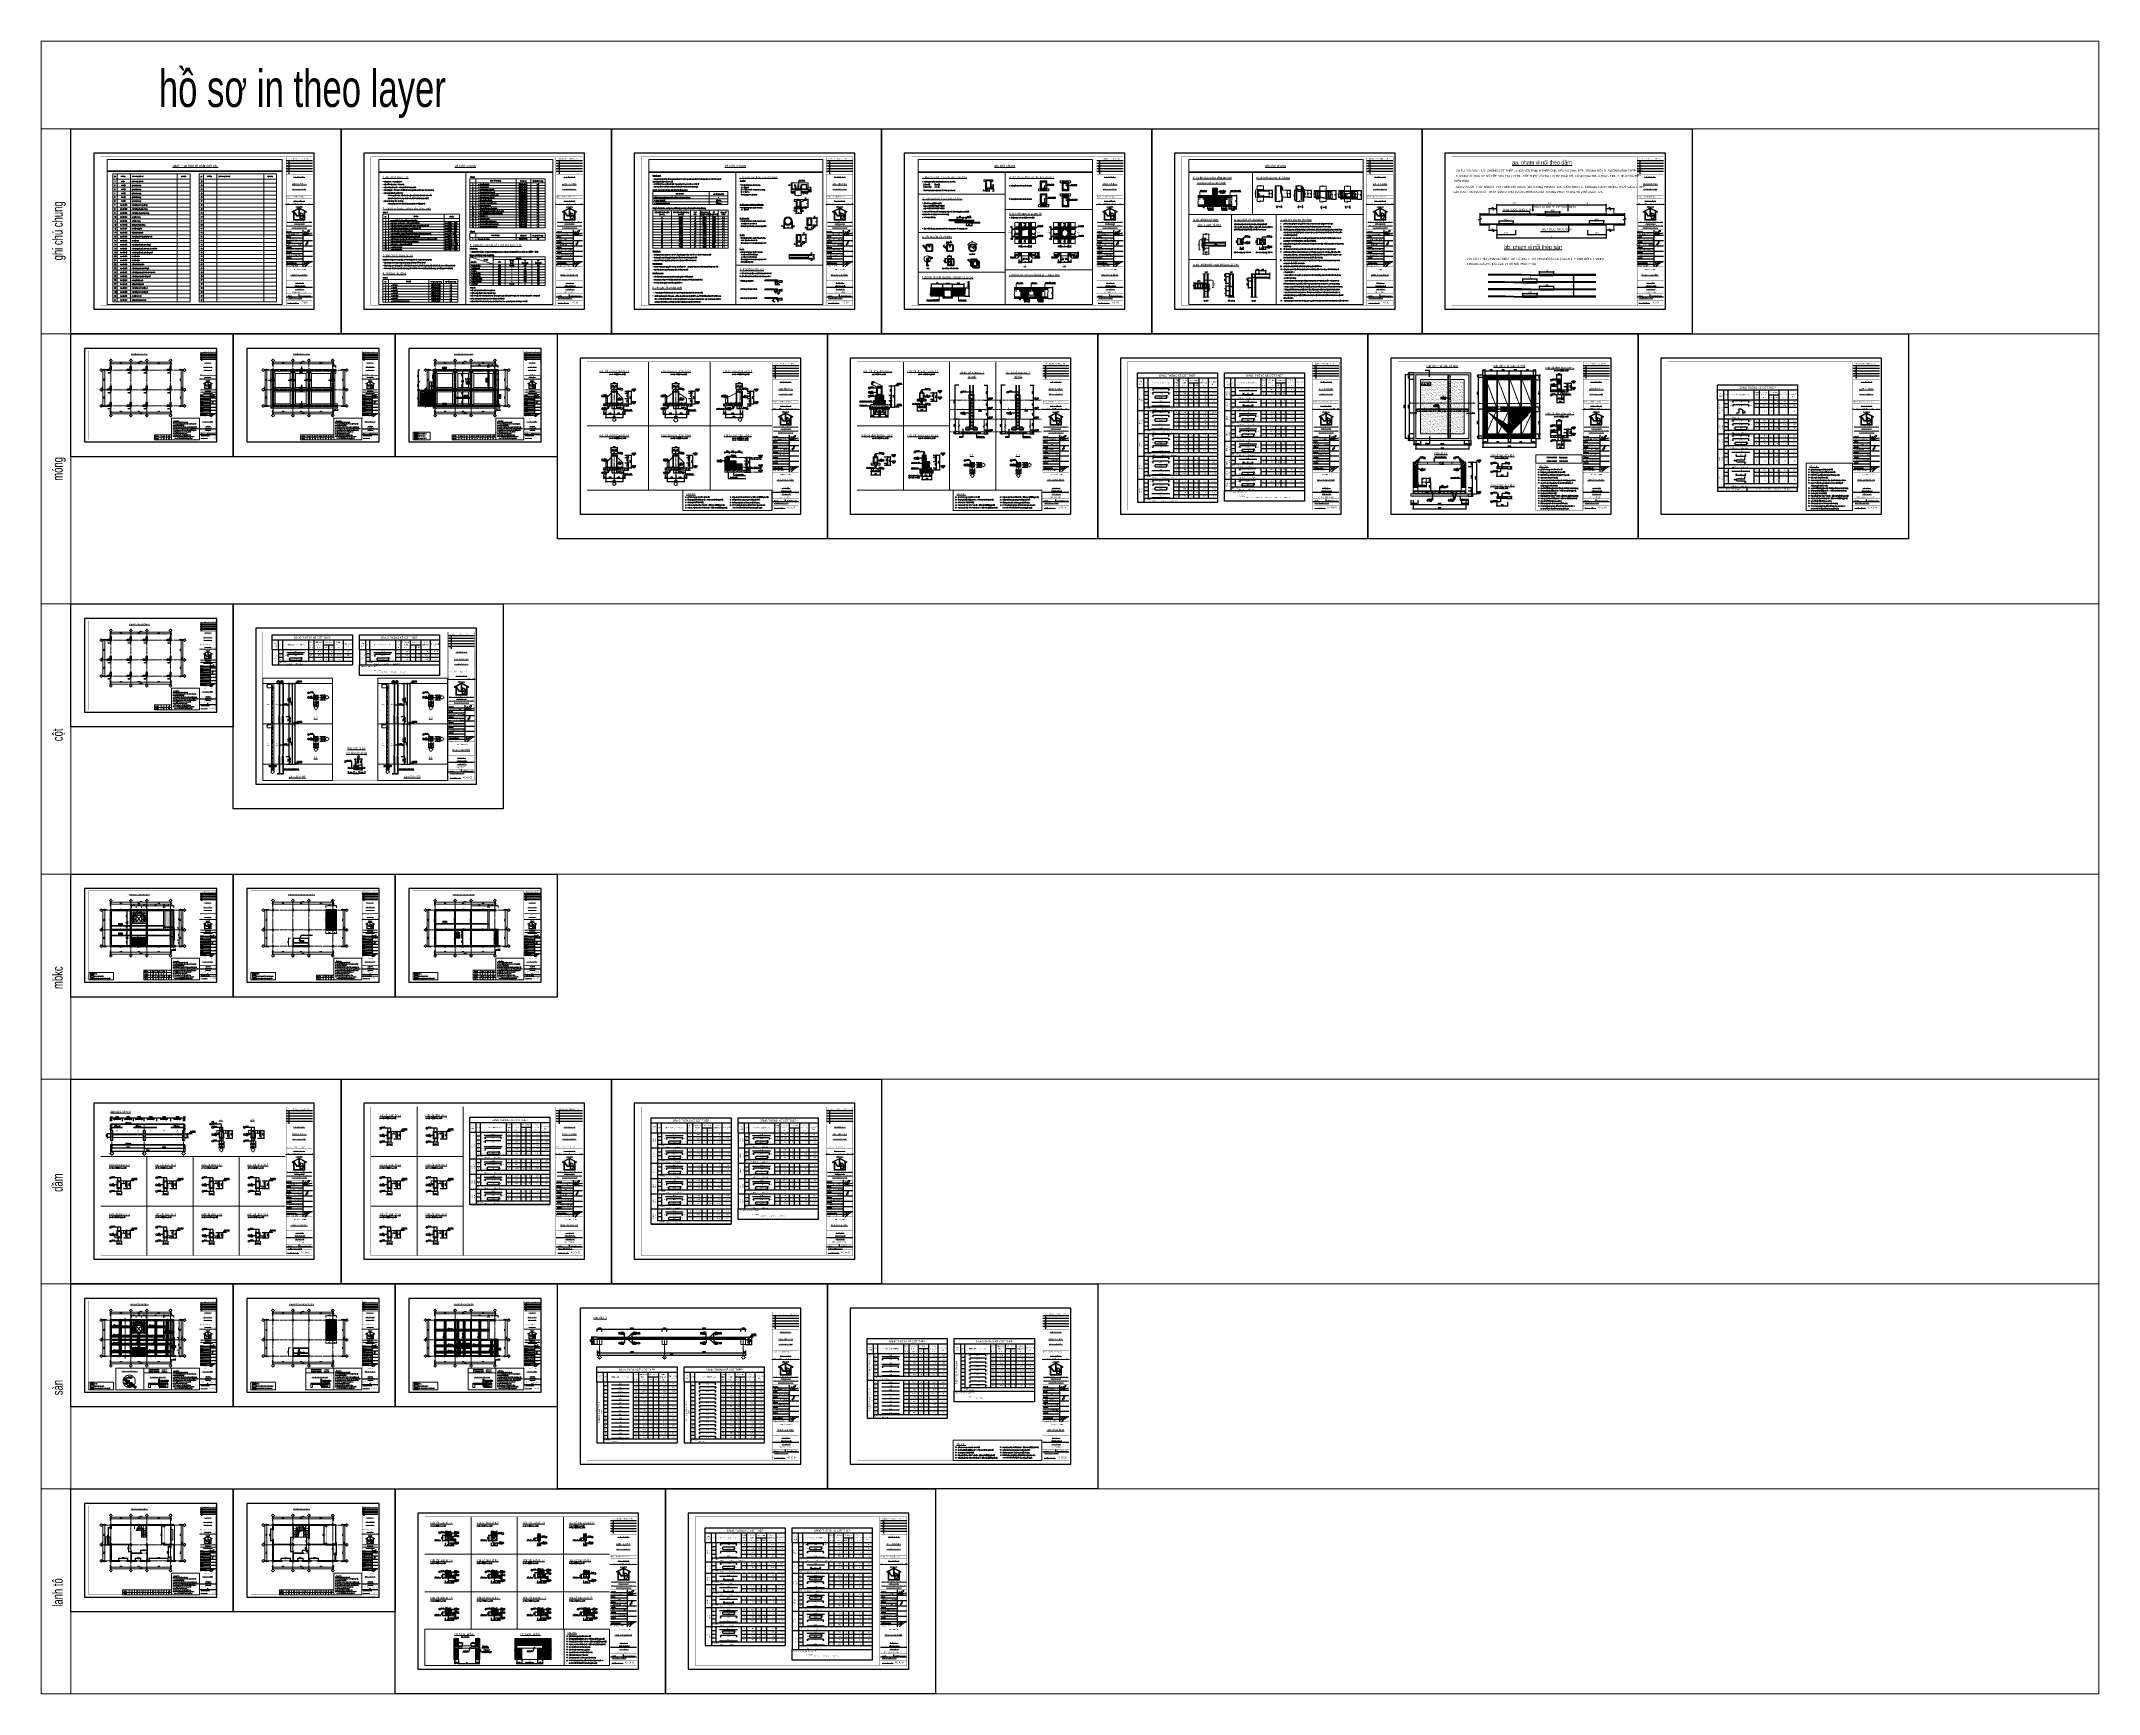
# Model space of a CAD drawing. Extents: x -1855204 to -1466800, y -1308584 to -996495.
import ezdxf
from ezdxf.enums import TextEntityAlignment as Align

# ---------------------------------------------------------------- set-up
doc = ezdxf.new("R2010")
doc.units = 0
doc.header["$LTSCALE"] = 150
doc.header["$PDMODE"] = 35
for name, pattern in [('$1$HIDDEN', [0.375, 0.25, -0.125]), ('_An', [5, 3.5, -1.5]), ('_Tim', [9, 5, -1.5, 1, -1.5]), ('CENTER', [2, 1.25, -0.25, 0.25, -0.25]), ('DASHED2', [0.375, 0.25, -0.125]), ('DOT', [0.25, 0, -0.25]), ('HIDDEN', [0.375, 0.25, -0.125])]:
    doc.linetypes.add(name, pattern=pattern)
doc.layers.get('0').update_dxf_attribs({"lineweight": 18})
doc.layers.get('Defpoints').update_dxf_attribs({"lineweight": 18})
for name, color, linetype, lineweight in [('05.Text', 253, 'Continuous', 18), ('06.betong', 2, 'Continuous', 35), ('11.Khung bo', 32, 'Continuous', 50), ('12.Khung', 36, 'Continuous', 25), ('4', 4, 'Continuous', 35), ('KCVN-TEXT', 60, 'Continuous', 25), ('KCVN-THAY', 7, 'Continuous', 25), ('LS - LANH TO', 3, 'Continuous', 35), ('LS-CAT', 30, 'Continuous', 20), ('LS-DIM', 251, 'Continuous', 13), ('LS-HATCH', 147, 'Continuous', 9), ('LS-TEXT', 60, 'Continuous', 20), ('LS-THAY', 7, 'Continuous', 20), ('LS-THEP', 3, 'Continuous', 35), ('LS-TRUC', 108, '_Tim', 9), ('NETCAT', 2, 'Continuous', 40), ('THEP DAI', 3, 'Continuous', 35)]:
    doc.layers.add(name, color=color, linetype=linetype, lineweight=lineweight)
for name, color, linetype in [('DIM', 1, 'Continuous'), ('HATCH', 8, 'Continuous'), ('KCS_TEXT_TK', 2, 'Continuous'), ('KT', 8, 'Continuous'), ('STEEL', 4, 'Continuous'), ('TEXT', 2, 'Continuous'), ('TEXT_SLCK', 3, 'Continuous'), ('TEXT_TCK', 3, 'Continuous'), ('TEXT_THCT', 2, 'Continuous'), ('TEXT_TK', 2, 'Continuous'), ('THONGKE', 5, 'Continuous'), ('TUONG', 31, 'Continuous')]:
    doc.layers.add(name, color=color, linetype=linetype)
doc.styles.add('AVANT', font='')
doc.styles.add('AVANTH', font='')
doc.styles.add('AVANTHB', font='')
doc.styles.add('BIGTEXT', font='arial.ttf', dxfattribs={"width": 0.7})
doc.styles.add('chu ghi chu', font='vntimeh.shx', dxfattribs={"width": 0.7})
doc.styles.add('DIM', font='romans.shx', dxfattribs={"width": 0.6})
doc.styles.add('KCS_SMTEXT', font='arial.ttf', dxfattribs={"width": 0.7})
doc.styles.add('KCVN-COMM', font='vnsimli.shx', dxfattribs={"width": 0.7, "height": 220})
doc.styles.add('KCVN-LEADER', font='vnromadi.shx', dxfattribs={"width": 0.7, "height": 4})
doc.styles.add('LS.TEXT', font='vnromadi.shx', dxfattribs={"width": 0.7, "height": 4})
doc.styles.add('LS.TEXT1', font='vnsimli.shx', dxfattribs={"width": 0.7, "height": 220})
doc.styles.add('LT', font='vnromadi.shx', dxfattribs={"width": 0.7})
doc.styles.add('ROMANS', font='ROMANS.shx', dxfattribs={"width": 0.75, "bigfont": 'VNS.shx'})
doc.styles.add('romans.shx', font='romans.shx', dxfattribs={"width": 0.75, "bigfont": 'vns.shx'})
doc.styles.add('SMTEXT', font='arial.ttf', dxfattribs={"width": 0.7})
doc.styles.add('TRAC', font='')
doc.styles.add('VnAvantH', font='')
doc.styles.add('vnsimpli', font='vnsimli.shx', dxfattribs={"width": 0.75})
doc.styles.get('AVANT').set_extended_font_data('.VnAvant')
doc.styles.get('AVANTH').set_extended_font_data('.VnAvantH')
doc.styles.get('AVANTHB').set_extended_font_data('.VnAvantH', bold=True)
doc.styles.get('TRAC').set_extended_font_data('VNI-Helve')
doc.styles.get('VnAvantH').set_extended_font_data('.VnAvantH')
doc.dimstyles.new('D-KHLT', dxfattribs={"dimtxt": 150, "dimasz": 0, "dimexe": 0, "dimexo": 0, "dimgap": 0, "dimtad": 1, "dimdec": 0, "dimlfac": 0.1, "dimzin": 0, "dimdsep": 46, "dimtxsty": 'LT', "dimblk1": 'ARCHTICK', "dimblk2": 'ARCHTICK', "dimsah": 1, "dimcen": 0, "dimsd1": 1, "dimsd2": 1, "dimclrd": 256, "dimclre": 256, "dimclrt": 60, "dimadec": 0, "dimazin": 0, "dimtfac": 0.02, "dimtdec": 0, "dimtix": 1, "dimtmove": 2, "dimatfit": 3, "dimldrblk": 'ARCHTICK', "dimfxl": 100, "dimtolj": 1, "dimtzin": 0, "dimarcsym": 0})
doc.dimstyles.new('D10', dxfattribs={"dimtxt": 200, "dimasz": 0, "dimexe": 0, "dimexo": 0, "dimgap": 0, "dimtad": 1, "dimdec": 0, "dimlfac": 0.1, "dimzin": 0, "dimdsep": 46, "dimtxsty": 'vnsimpli', "dimblk1": 'ARCHTICK', "dimblk2": 'ARCHTICK', "dimsah": 1, "dimcen": 0, "dimsd1": 1, "dimsd2": 1, "dimclrd": 256, "dimclre": 256, "dimclrt": 60, "dimadec": 0, "dimazin": 0, "dimtfac": 0.02, "dimtdec": 0, "dimtix": 1, "dimtmove": 2, "dimatfit": 3, "dimldrblk": 'ARCHTICK', "dimfxl": 100, "dimtolj": 1, "dimtzin": 0, "dimarcsym": 0})
doc.dimstyles.new('D100', dxfattribs={"dimtxt": 200, "dimasz": 100, "dimexe": 100, "dimexo": 0, "dimgap": 50, "dimtad": 1, "dimdec": 0, "dimdsep": 46, "dimtxsty": 'vnsimpli', "dimblk": 'ARCHTICK', "dimcen": 1, "dimdle": 100, "dimclrd": 256, "dimclre": 256, "dimclrt": 60, "dimadec": 0, "dimazin": 0, "dimtfac": 1, "dimtdec": 0, "dimtix": 1, "dimtmove": 2, "dimatfit": 3, "dimfxl": 1, "dimarcsym": 0})
doc.dimstyles.new('D100(120)', dxfattribs={"dimtxt": 120, "dimasz": 60, "dimexe": 60, "dimexo": 0, "dimgap": 30, "dimtad": 1, "dimdec": 0, "dimdsep": 46, "dimtxsty": 'vnsimpli', "dimblk": 'ARCHTICK', "dimcen": 0, "dimdle": 60, "dimclrd": 256, "dimclre": 256, "dimclrt": 60, "dimadec": 0, "dimazin": 0, "dimtfac": 1, "dimtdec": 0, "dimtix": 1, "dimtmove": 0, "dimatfit": 3, "dimfxl": 1, "dimarcsym": 0})
doc.dimstyles.new('D100(140)', dxfattribs={"dimtxt": 140, "dimasz": 70, "dimexe": 70, "dimexo": 0, "dimgap": 35, "dimtad": 1, "dimdec": 0, "dimdsep": 46, "dimtxsty": 'vnsimpli', "dimblk": 'ARCHTICK', "dimcen": 0, "dimdle": 70, "dimclrd": 256, "dimclre": 256, "dimclrt": 60, "dimadec": 0, "dimazin": 0, "dimtfac": 1, "dimtdec": 0, "dimtix": 1, "dimtmove": 2, "dimatfit": 3, "dimfxl": 1, "dimarcsym": 0})
doc.dimstyles.new('D100(200)', dxfattribs={"dimtxt": 200, "dimasz": 100, "dimexe": 100, "dimexo": 0, "dimgap": 50, "dimtad": 1, "dimdec": 0, "dimdsep": 46, "dimtxsty": 'vnsimpli', "dimblk": 'ARCHTICK', "dimcen": 1, "dimdle": 100, "dimclrd": 256, "dimclre": 256, "dimclrt": 60, "dimadec": 0, "dimazin": 0, "dimtfac": 1, "dimtdec": 0, "dimtmove": 0, "dimatfit": 3, "dimfxl": 1, "dimarcsym": 0})
doc.dimstyles.new('D20', dxfattribs={"dimscale": 0, "dimtxt": 200, "dimasz": 100, "dimexe": 100, "dimexo": 1, "dimgap": 50, "dimtad": 1, "dimdec": 0, "dimlfac": 0.2, "dimdsep": 46, "dimtxsty": 'vnsimpli', "dimblk1": 'ARCHTICK', "dimblk2": 'ARCHTICK', "dimsah": 1, "dimcen": 0, "dimdle": 100, "dimclrd": 256, "dimclre": 256, "dimclrt": 60, "dimadec": 0, "dimazin": 0, "dimtfac": 0.004, "dimtdec": 0, "dimtmove": 0, "dimatfit": 3, "dimldrblk": 'ARCHTICK', "dimfxl": 1, "dimtolj": 1, "dimarcsym": 0})
doc.dimstyles.new('D20(200)', dxfattribs={"dimscale": 0, "dimtxt": 200, "dimasz": 100, "dimexe": 100, "dimexo": 1, "dimgap": 50, "dimtad": 1, "dimdec": 0, "dimlfac": 0.2, "dimdsep": 46, "dimtxsty": 'vnsimpli', "dimblk1": 'ARCHTICK', "dimblk2": 'ARCHTICK', "dimsah": 1, "dimcen": 0, "dimdle": 100, "dimclrd": 256, "dimclre": 256, "dimclrt": 60, "dimadec": 0, "dimazin": 0, "dimtfac": 0.004, "dimtdec": 0, "dimtmove": 0, "dimatfit": 3, "dimldrblk": 'ARCHTICK', "dimfxl": 1, "dimtolj": 1, "dimarcsym": 0})
doc.dimstyles.new('D25', dxfattribs={"dimscale": 0, "dimtxt": 200, "dimasz": 100, "dimexe": 100, "dimexo": 0, "dimgap": 50, "dimtad": 1, "dimdec": 0, "dimlfac": 0.25, "dimdsep": 46, "dimtxsty": 'vnsimpli', "dimblk1": 'ARCHTICK', "dimblk2": 'ARCHTICK', "dimsah": 1, "dimcen": 0, "dimdle": 100, "dimclrd": 256, "dimclre": 256, "dimclrt": 60, "dimadec": 0, "dimazin": 0, "dimtfac": 0.004, "dimtdec": 0, "dimtix": 1, "dimtmove": 2, "dimatfit": 3, "dimldrblk": 'ARCHTICK', "dimfxl": 1, "dimtolj": 1, "dimarcsym": 0})
doc.dimstyles.new('D50', dxfattribs={"dimtxt": 200, "dimasz": 100, "dimexe": 100, "dimexo": 0, "dimgap": 50, "dimtad": 1, "dimdec": 0, "dimlfac": 0.5, "dimzin": 0, "dimdsep": 46, "dimtxsty": 'vnsimpli', "dimblk1": 'ARCHTICK', "dimblk2": 'ARCHTICK', "dimsah": 1, "dimcen": 0, "dimdle": 100, "dimclrd": 256, "dimclre": 256, "dimclrt": 60, "dimadec": 0, "dimazin": 0, "dimtfac": 0.02, "dimtdec": 0, "dimtix": 1, "dimtmove": 2, "dimatfit": 3, "dimldrblk": 'ARCHTICK', "dimfxl": 100, "dimtolj": 1, "dimtzin": 0, "dimarcsym": 0})
doc.dimstyles.new('Ghi Chu', dxfattribs={"dimscale": 40, "dimtxt": 2.2, "dimasz": 1, "dimexe": 0.8, "dimexo": 0, "dimgap": 1, "dimtad": 1, "dimdec": 0, "dimzin": 0, "dimdsep": 46, "dimtxsty": 'DIM', "dimblk1": 'ARCHTICK', "dimblk2": 'ARCHTICK', "dimsah": 1, "dimcen": -0.2, "dimdle": 0.8, "dimclrd": 256, "dimclre": 256, "dimclrt": 60, "dimadec": 0, "dimazin": 0, "dimtfac": 1, "dimtdec": 0, "dimtmove": 0, "dimatfit": 3, "dimldrblk": 'ARCHTICK', "dimfxl": 1, "dimtolj": 1, "dimtzin": 0, "dimarcsym": 0})
doc.dimstyles.new('LE1', dxfattribs={"dimtxt": 2.5, "dimasz": 1.2, "dimexe": 1.25, "dimexo": 0, "dimgap": 0.66, "dimtad": 1, "dimdec": 0, "dimdsep": 46, "dimtxsty": 'KCVN-COMM', "dimblk1": 'ARCHTICK', "dimblk2": 'ARCHTICK', "dimsah": 1, "dimcen": 2.5, "dimclrd": 256, "dimclre": 256, "dimclrt": 60, "dimadec": 0, "dimazin": 0, "dimtfac": 1, "dimtdec": 0, "dimtix": 1, "dimtmove": 2, "dimatfit": 3, "dimldrblk": 'DOT', "dimfxl": 1.25, "dimtolj": 1, "dimtzin": 0, "dimarcsym": 0})
doc.dimstyles.new('LI50', dxfattribs={"dimscale": 100, "dimtxt": 3, "dimasz": 1.5, "dimexe": 1, "dimexo": 0, "dimgap": 1, "dimtad": 1, "dimdec": 0, "dimlfac": 0.5, "dimzin": 0, "dimdsep": 46, "dimtxsty": 'AVANTH', "dimblk1": 'ARCHTICK', "dimblk2": 'ARCHTICK', "dimsah": 1, "dimcen": 0, "dimdle": 1, "dimclrd": 8, "dimclre": 8, "dimclrt": 256, "dimadec": 0, "dimazin": 0, "dimtfac": 0.5, "dimtdec": 0, "dimtmove": 0, "dimatfit": 3, "dimldrblk": 'ARCHTICK', "dimfxl": 1, "dimtolj": 1, "dimtzin": 0, "dimarcsym": 0})
doc.dimstyles.new('LS.GHI CHU', dxfattribs={"dimtxt": 200, "dimasz": 120, "dimexe": 120, "dimexo": 120, "dimgap": 80, "dimtad": 1, "dimdec": 0, "dimzin": 0, "dimdsep": 46, "dimtxsty": 'romans.shx', "dimblk": 'ARCHTICK', "dimcen": 0.09, "dimdle": 120, "dimclrd": 256, "dimclre": 8, "dimclrt": 7, "dimadec": 0, "dimazin": 0, "dimtfac": 1, "dimtdec": 0, "dimtofl": 0, "dimtmove": 0, "dimatfit": 3, "dimldrblk": 'ARCHTICK', "dimfxl": 1, "dimtolj": 1, "dimtzin": 0, "dimarcsym": 0})
pattern_1 = [(45, (-655228.4, 2393446.69), (-159.803483, 159.803483), []), (45, (-655121.87, 2393446.69), (-159.803483, 159.803483), [])]
pattern_2 = [(45, (-655228.4, 2393702.96), (-159.803483, 159.803483), []), (45, (-655121.87, 2393702.96), (-159.803483, 159.803483), [])]
pattern_3 = [(50, (245148.1, -13391.84), (215.178055, -18.82564), [22.5, -247.5]), (355, (245148.1, -13391.84), (-41.6254, 225.65764), [18, -198]), (100.4514, (245166.04, -13393.41), (173.552815, 206.831863), [19.122057, -210.342634]), (46.1842, (245148.1, -13331.84), (320.172315, -49.655704), [33.75, -371.25]), (96.6356, (245174.8, -13335.98), (280.39881, 292.23536), [28.683086, -315.5139]), (351.1842, (245148.1, -13331.84), (280.398584, 292.23558), [27, -297]), (21, (245178.1, -13346.84), (179.072116, -120.785667), [22.5, -247.5]), (326, (245178.1, -13346.84), (72.9946, 217.545014), [18, -198]), (71.4514, (245193.03, -13356.9), (252.066789, 96.759149), [19.122057, -210.342634]), (37.5, (245148.105, -13391.84), (3.6479566, 99.8681561), [0, -195.6, 0, -201, 0, -198.75]), (7.5, (245148.1, -13391.84), (78.920861, 118.3235136), [0, -114.6, 0, -191.1, 0, -75.75]), (327.5, (245081.205, -13391.84), (160.1467309, -6.7664615), [0, -75, 0, -234, 0, -310.5]), (317.5, (245051.2, -13391.84), (174.955851, 30.031495), [0, -97.5, 0, -155.4, 0, -220.5]), (45, (245148.1, -13391.84), (-90.1561146, 90.1561146), []), (45, (245148.1, -13355.09), (-90.1561146, 90.1561146), [])]
pattern_4 = [(45, (-1856632.43, 39977), (-67.351921, 67.351921), [])]
pattern_5 = [(50, (-1134650.16, -279469.67), (364.36934, -31.87817), [38.1, -419.1]), (355, (-1134650.16, -279469.67), (-70.48565, 382.11329), [30.48, -335.28]), (100.451, (-1134619.8, -279472.33), (293.885, 350.23338), [32.38, -356.18]), (46.1842, (-1134650.16, -279368.07), (542.15808, -84.08466), [57.15, -628.65]), (96.6356, (-1134605, -279375.1), (474.80847, 494.8511), [48.57, -534.27]), (351.184, (-1134650.16, -279368.1), (474.8092, 494.85024), [45.72, -502.92]), (21, (-1134599.36, -279393.47), (303.22976, -204.53104), [38.1, -419.1]), (326, (-1134599.36, -279393.47), (123.60406, 368.37593), [30.48, -335.28]), (71.4514, (-1134574.1, -279410.5), (426.83298, 163.84572), [32.38, -356.18]), (37.5, (-1134650.16, -279469.67), (6.177207, 169.110078), [0, -331.216, 0, -340.36, 0, -336.55]), (7.5, (-1134650.16, -279469.67), (133.639325, 200.36115), [0, -194.056, 0, -323.596, 0, -128.27]), (327.5, (-1134763.44, -279469.67), (271.18119, -11.457488), [0, -127, 0, -396.24, 0, -525.78]), (317.5, (-1134814.24, -279469.67), (296.25836, 50.85298), [0, -165.1, 0, -263.144, 0, -373.38])]
pattern_6 = [(50, (0, 0), (215.178055, -18.82564), [22.5, -247.5]), (355, (0, 0), (-41.6254, 225.65764), [18, -198]), (100.4514, (17.93, -1.57), (173.552815, 206.831863), [19.122057, -210.342634]), (46.1842, (0, 60), (320.172315, -49.655704), [33.75, -371.25]), (96.6356, (26.68, 55.86), (280.39881, 292.23536), [28.683086, -315.5139]), (351.1842, (0, 60), (280.398584, 292.23558), [27, -297]), (21, (30, 45), (179.072116, -120.785667), [22.5, -247.5]), (326, (30, 45), (72.9946, 217.545014), [18, -198]), (71.4514, (44.92, 34.93), (252.066789, 96.759149), [19.122057, -210.342634]), (37.5, (0, 0), (3.6479566, 99.8681561), [0, -195.6, 0, -201, 0, -198.75]), (7.5, (0, 0), (78.9208612, 118.3235136), [0, -114.6, 0, -191.1, 0, -75.75]), (327.5, (-66.9, 0), (160.1467309, -6.7664615), [0, -75, 0, -234, 0, -310.5]), (317.5, (-96.9, 0), (174.955851, 30.031495), [0, -97.5, 0, -155.4, 0, -220.5]), (45, (0, 0), (-90.1561146, 90.1561146), []), (45, (0, 36.75), (-90.1561146, 90.1561146), [])]
pattern_7 = [(50, (476604.1, -157892), (215.178055, -18.82564), [22.5, -247.5]), (355, (476604.1, -157892), (-41.6254, 225.65764), [18, -198]), (100.4514, (476622.02, -157893.57), (173.552815, 206.831863), [19.122057, -210.342634]), (46.1842, (476604.1, -157832), (320.172315, -49.655704), [33.75, -371.25]), (96.6356, (476630.77, -157836.14), (280.39881, 292.23536), [28.683086, -315.5139]), (351.1842, (476604.1, -157832), (280.398584, 292.23558), [27, -297]), (21, (476634.1, -157847), (179.072116, -120.785667), [22.5, -247.5]), (326, (476634.1, -157847), (72.9946, 217.545014), [18, -198]), (71.4514, (476649.01, -157857.06), (252.066789, 96.759149), [19.122057, -210.342634]), (37.5, (476604.09, -157892), (3.6479566, 99.8681561), [0, -195.6, 0, -201, 0, -198.75]), (7.5, (476604.09, -157892), (78.9208612, 118.3235136), [0, -114.6, 0, -191.1, 0, -75.75]), (327.5, (476537.19, -157892), (160.1467309, -6.7664615), [0, -75, 0, -234, 0, -310.5]), (317.5, (476507.19, -157892), (174.955851, 30.031495), [0, -97.5, 0, -155.4, 0, -220.5]), (45, (476604.09, -157892), (-90.1561146, 90.1561146), []), (45, (476604.09, -157855.25), (-90.1561146, 90.1561146), [])]

# ---------------------------------------------------------------- blocks, each defined once
blk = doc.blocks.new('_ArchTick')
at = {"layer": 'DIM', "color": 0, "const_width": 0.15}
blk.add_lwpolyline([(-0.5, -0.5), (0.5, 0.5)], dxfattribs=at)
blk = doc.blocks.new('*D55')
at = {"layer": 'Defpoints', "color": 0, "transparency": 16777216}
for p in [(-1713520, -1030560), (-1713429, -1030560), (-1713429, -1031474)]:
    blk.add_point(p, dxfattribs=at)
at = {"layer": 'LS-DIM', "lineweight": -2, "transparency": 16777216}
for p, q in [((-1713520, -1031474), (-1713620, -1031474)), ((-1713520, -1030560), (-1713520, -1031574)), ((-1713520, -1031474), (-1713429, -1031474)), ((-1713429, -1030560), (-1713429, -1031574)), ((-1713429, -1031474), (-1713009, -1031474))]:
    blk.add_line(p, q, dxfattribs=at)
at = {"layer": 'LS-DIM', "lineweight": -2, "transparency": 16777216, "xscale": 100, "yscale": 100, "zscale": 100}
blk.add_blockref('_ArchTick', (-1713520, -1031474), dxfattribs=at)
at = {"layer": 'LS-DIM', "lineweight": -2, "transparency": 16777216, "xscale": 100, "yscale": 100, "zscale": 100, "rotation": 180}
blk.add_blockref('_ArchTick', (-1713429, -1031474), dxfattribs=at)
at = {"layer": 'LS-DIM', "color": 60, "transparency": 16777216, "insert": (-1713102, -1031324), "char_height": 200, "attachment_point": 5, "style": 'vnsimpli'}
blk.add_mtext('A', dxfattribs=at)
blk = doc.blocks.new('*D56')
at = {"layer": 'Defpoints', "color": 0, "transparency": 16777216}
for p in [(-1680582, -1030977), (-1679548, -1030977), (-1679548, -1031292)]:
    blk.add_point(p, dxfattribs=at)
at = {"layer": 'LS-DIM', "lineweight": -2, "transparency": 16777216}
for p, q in [((-1680682, -1031292), (-1679448, -1031292)), ((-1680582, -1030977), (-1680582, -1031392)), ((-1679548, -1030977), (-1679548, -1031392))]:
    blk.add_line(p, q, dxfattribs=at)
at = {"layer": 'LS-DIM', "lineweight": -2, "transparency": 16777216, "xscale": 100, "yscale": 100, "zscale": 100, "rotation": 180}
blk.add_blockref('_ArchTick', (-1680582, -1031292), dxfattribs=at)
at = {"layer": 'LS-DIM', "lineweight": -2, "transparency": 16777216, "xscale": 100, "yscale": 100, "zscale": 100}
blk.add_blockref('_ArchTick', (-1679548, -1031292), dxfattribs=at)
at = {"layer": 'LS-DIM', "color": 60, "transparency": 16777216, "insert": (-1680065, -1031139), "char_height": 200, "attachment_point": 5, "style": 'vnsimpli'}
blk.add_mtext('40{\\fSymbol|b0|i0|c2|p18;\\H0.75x;Æ}', dxfattribs=at)
blk = doc.blocks.new('*D57')
at = {"layer": 'Defpoints', "color": 0, "transparency": 16777216}
for p in [(-1676974, -1024400), (-1676974, -1024781), (-1676904, -1024400)]:
    blk.add_point(p, dxfattribs=at)
at = {"layer": 'LS-DIM', "lineweight": -2, "transparency": 16777216}
for p, q in [((-1676974, -1024781), (-1677431, -1024781)), ((-1676974, -1024400), (-1676974, -1024881)), ((-1676904, -1024781), (-1676974, -1024781)), ((-1676904, -1024400), (-1676904, -1024881)), ((-1676904, -1024781), (-1676804, -1024781))]:
    blk.add_line(p, q, dxfattribs=at)
at = {"layer": 'LS-DIM', "lineweight": -2, "transparency": 16777216, "xscale": 100, "yscale": 100, "zscale": 100}
blk.add_blockref('_ArchTick', (-1676974, -1024781), dxfattribs=at)
at = {"layer": 'LS-DIM', "lineweight": -2, "transparency": 16777216, "xscale": 100, "yscale": 100, "zscale": 100, "rotation": 180}
blk.add_blockref('_ArchTick', (-1676904, -1024781), dxfattribs=at)
at = {"layer": 'LS-DIM', "color": 60, "transparency": 16777216, "insert": (-1677338, -1024631), "char_height": 200, "attachment_point": 5, "style": 'vnsimpli'}
blk.add_mtext('A', dxfattribs=at)
blk = doc.blocks.new('*D58')
at = {"layer": 'Defpoints', "color": 0, "transparency": 16777216}
for p in [(-1681188, -1030088), (-1680582, -1029774), (-1680582, -1030088)]:
    blk.add_point(p, dxfattribs=at)
at = {"layer": 'LS-DIM', "lineweight": -2, "transparency": 16777216}
for p, q in [((-1681288, -1029774), (-1680582, -1029774)), ((-1681188, -1030088), (-1681188, -1029674)), ((-1680582, -1030088), (-1680582, -1029674)), ((-1680582, -1029774), (-1679603, -1029774))]:
    blk.add_line(p, q, dxfattribs=at)
at = {"layer": 'LS-DIM', "lineweight": -2, "transparency": 16777216, "xscale": 100, "yscale": 100, "zscale": 100, "rotation": 180}
blk.add_blockref('_ArchTick', (-1681188, -1029774), dxfattribs=at)
at = {"layer": 'LS-DIM', "lineweight": -2, "transparency": 16777216, "xscale": 100, "yscale": 100, "zscale": 100}
blk.add_blockref('_ArchTick', (-1680582, -1029774), dxfattribs=at)
at = {"layer": 'LS-DIM', "color": 60, "transparency": 16777216, "insert": (-1680028, -1029620), "char_height": 200, "attachment_point": 5, "style": 'vnsimpli'}
blk.add_mtext('>=10\\fSymbol|b0|i0|c2|p18;\\H189;Æ', dxfattribs=at)
blk = doc.blocks.new('*D59')
at = {"layer": 'Defpoints', "color": 0, "transparency": 16777216}
for p in [(-1682313, -1030088), (-1681188, -1029774), (-1681188, -1030088)]:
    blk.add_point(p, dxfattribs=at)
at = {"layer": 'LS-DIM', "lineweight": -2, "transparency": 16777216}
for p, q in [((-1682413, -1029774), (-1681088, -1029774)), ((-1682313, -1030088), (-1682313, -1029674)), ((-1681188, -1030088), (-1681188, -1029674))]:
    blk.add_line(p, q, dxfattribs=at)
at = {"layer": 'LS-DIM', "lineweight": -2, "transparency": 16777216, "xscale": 100, "yscale": 100, "zscale": 100, "rotation": 180}
blk.add_blockref('_ArchTick', (-1682313, -1029774), dxfattribs=at)
at = {"layer": 'LS-DIM', "lineweight": -2, "transparency": 16777216, "xscale": 100, "yscale": 100, "zscale": 100}
blk.add_blockref('_ArchTick', (-1681188, -1029774), dxfattribs=at)
at = {"layer": 'LS-DIM', "color": 60, "transparency": 16777216, "insert": (-1681750, -1029621), "char_height": 200, "attachment_point": 5, "style": 'vnsimpli'}
blk.add_mtext('40{\\fSymbol|b0|i0|c2|p18;\\H0.75x;Æ}', dxfattribs=at)
blk = doc.blocks.new('*D60')
at = {"layer": 'Defpoints', "color": 0, "transparency": 16777216}
for p in [(-1715048, -1030560), (-1715048, -1031818), (-1713429, -1030560)]:
    blk.add_point(p, dxfattribs=at)
at = {"layer": 'LS-DIM', "lineweight": -2, "transparency": 16777216}
for p, q in [((-1713329, -1031818), (-1715148, -1031818)), ((-1715048, -1030560), (-1715048, -1031918)), ((-1713429, -1030560), (-1713429, -1031918))]:
    blk.add_line(p, q, dxfattribs=at)
at = {"layer": 'LS-DIM', "lineweight": -2, "transparency": 16777216, "xscale": 100, "yscale": 100, "zscale": 100, "rotation": 180}
blk.add_blockref('_ArchTick', (-1715048, -1031818), dxfattribs=at)
at = {"layer": 'LS-DIM', "lineweight": -2, "transparency": 16777216, "xscale": 100, "yscale": 100, "zscale": 100}
blk.add_blockref('_ArchTick', (-1713429, -1031818), dxfattribs=at)
at = {"layer": 'LS-DIM', "color": 60, "transparency": 16777216, "insert": (-1714238, -1031668), "char_height": 200, "attachment_point": 5, "style": 'vnsimpli'}
blk.add_mtext('d', dxfattribs=at)
blk = doc.blocks.new('*D61')
at = {"layer": 'Defpoints', "color": 0, "transparency": 16777216}
for p in [(-1713636, -1023654), (-1713636, -1023773), (-1713545, -1023654)]:
    blk.add_point(p, dxfattribs=at)
at = {"layer": 'LS-DIM', "lineweight": -2, "transparency": 16777216}
for p, q in [((-1713636, -1023773), (-1714109, -1023773)), ((-1713636, -1023654), (-1713636, -1023873)), ((-1713545, -1023773), (-1713636, -1023773)), ((-1713545, -1023654), (-1713545, -1023873)), ((-1713545, -1023773), (-1713445, -1023773))]:
    blk.add_line(p, q, dxfattribs=at)
at = {"layer": 'LS-DIM', "lineweight": -2, "transparency": 16777216, "xscale": 100, "yscale": 100, "zscale": 100}
blk.add_blockref('_ArchTick', (-1713636, -1023773), dxfattribs=at)
at = {"layer": 'LS-DIM', "lineweight": -2, "transparency": 16777216, "xscale": 100, "yscale": 100, "zscale": 100, "rotation": 180}
blk.add_blockref('_ArchTick', (-1713545, -1023773), dxfattribs=at)
at = {"layer": 'LS-DIM', "color": 60, "transparency": 16777216, "insert": (-1714016, -1023623), "char_height": 200, "attachment_point": 5, "style": 'vnsimpli'}
blk.add_mtext('A', dxfattribs=at)
blk = doc.blocks.new('*D62')
at = {"layer": 'Defpoints', "color": 0, "transparency": 16777216}
for p in [(-1675853, -1024012), (-1675853, -1024145), (-1675472, -1024145)]:
    blk.add_point(p, dxfattribs=at)
at = {"layer": 'LS-DIM', "lineweight": -2, "transparency": 16777216}
for p, q in [((-1675853, -1024012), (-1675372, -1024012)), ((-1675853, -1024145), (-1675372, -1024145)), ((-1675472, -1024012), (-1675472, -1023577)), ((-1675472, -1024145), (-1675472, -1023912))]:
    blk.add_line(p, q, dxfattribs=at)
at = {"layer": 'LS-DIM', "lineweight": -2, "transparency": 16777216, "xscale": 100, "yscale": 100, "zscale": 100}
for p, rotation in [((-1675472, -1024012), 90), ((-1675472, -1024145), 270)]:
    blk.add_blockref('_ArchTick', p, dxfattribs=dict(at, rotation=rotation))
at = {"layer": 'LS-DIM', "color": 60, "transparency": 16777216, "insert": (-1675622, -1023670), "char_height": 200, "attachment_point": 5, "rotation": 90, "style": 'vnsimpli'}
blk.add_mtext('B', dxfattribs=at)
blk = doc.blocks.new('*D63')
at = {"layer": 'Defpoints', "color": 0, "transparency": 16777216}
for p in [(-1675853, -1024322), (-1675853, -1024400), (-1675472, -1024400)]:
    blk.add_point(p, dxfattribs=at)
at = {"layer": 'LS-DIM', "lineweight": -2, "transparency": 16777216}
for p, q in [((-1675853, -1024322), (-1675372, -1024322)), ((-1675853, -1024400), (-1675372, -1024400)), ((-1675472, -1024322), (-1675472, -1024222)), ((-1675472, -1024322), (-1675472, -1024400)), ((-1675472, -1024400), (-1675472, -1024897))]:
    blk.add_line(p, q, dxfattribs=at)
at = {"layer": 'LS-DIM', "lineweight": -2, "transparency": 16777216, "xscale": 100, "yscale": 100, "zscale": 100}
for p, rotation in [((-1675472, -1024322), 270), ((-1675472, -1024400), 90)]:
    blk.add_blockref('_ArchTick', p, dxfattribs=dict(at, rotation=rotation))
at = {"layer": 'LS-DIM', "color": 60, "transparency": 16777216, "insert": (-1675622, -1024804), "char_height": 200, "attachment_point": 5, "rotation": 90, "style": 'vnsimpli'}
blk.add_mtext('A', dxfattribs=at)
blk = doc.blocks.new('*D64')
at = {"layer": 'Defpoints', "color": 0, "transparency": 16777216}
for p in [(-1676716, -1024400), (-1676716, -1024781), (-1676606, -1024400)]:
    blk.add_point(p, dxfattribs=at)
at = {"layer": 'LS-DIM', "lineweight": -2, "transparency": 16777216}
for p, q in [((-1676716, -1024400), (-1676716, -1024881)), ((-1676716, -1024781), (-1676506, -1024781)), ((-1676606, -1024400), (-1676606, -1024881)), ((-1676606, -1024781), (-1676144, -1024781))]:
    blk.add_line(p, q, dxfattribs=at)
at = {"layer": 'LS-DIM', "lineweight": -2, "transparency": 16777216, "xscale": 100, "yscale": 100, "zscale": 100, "rotation": 180}
blk.add_blockref('_ArchTick', (-1676716, -1024781), dxfattribs=at)
at = {"layer": 'LS-DIM', "lineweight": -2, "transparency": 16777216, "xscale": 100, "yscale": 100, "zscale": 100}
blk.add_blockref('_ArchTick', (-1676606, -1024781), dxfattribs=at)
at = {"layer": 'LS-DIM', "color": 60, "transparency": 16777216, "insert": (-1676237, -1024631), "char_height": 200, "attachment_point": 5, "style": 'vnsimpli'}
blk.add_mtext('D', dxfattribs=at)
blk = doc.blocks.new('*D65')
at = {"layer": 'Defpoints', "color": 0, "transparency": 16777216}
for p in [(-1710364, -1036805), (-1710364, -1036918), (-1709763, -1036918)]:
    blk.add_point(p, dxfattribs=at)
at = {"layer": 'LS-DIM', "lineweight": -2, "transparency": 16777216}
for p, q in [((-1710364, -1036805), (-1709663, -1036805)), ((-1710364, -1036918), (-1709663, -1036918)), ((-1709763, -1036805), (-1709763, -1036418)), ((-1709763, -1036918), (-1709763, -1036705))]:
    blk.add_line(p, q, dxfattribs=at)
at = {"layer": 'LS-DIM', "lineweight": -2, "transparency": 16777216, "xscale": 100, "yscale": 100, "zscale": 100}
for p, rotation in [((-1709763, -1036805), 90), ((-1709763, -1036918), 270)]:
    blk.add_blockref('_ArchTick', p, dxfattribs=dict(at, rotation=rotation))
at = {"layer": 'LS-DIM', "color": 60, "transparency": 16777216, "insert": (-1709913, -1036511), "char_height": 200, "attachment_point": 5, "rotation": 90, "style": 'vnsimpli'}
blk.add_mtext('A', dxfattribs=at)
blk = doc.blocks.new('*D66')
at = {"layer": 'Defpoints', "color": 0, "transparency": 16777216}
for p in [(-1710364, -1036805), (-1710364, -1037609), (-1709329, -1037609)]:
    blk.add_point(p, dxfattribs=at)
at = {"layer": 'LS-DIM', "lineweight": -2, "transparency": 16777216}
for p, q in [((-1710364, -1036805), (-1709229, -1036805)), ((-1709329, -1036705), (-1709329, -1037709)), ((-1710364, -1037609), (-1709229, -1037609))]:
    blk.add_line(p, q, dxfattribs=at)
at = {"layer": 'LS-DIM', "lineweight": -2, "transparency": 16777216, "xscale": 100, "yscale": 100, "zscale": 100}
for p, rotation in [((-1709329, -1036805), 90), ((-1709329, -1037609), 270)]:
    blk.add_blockref('_ArchTick', p, dxfattribs=dict(at, rotation=rotation))
at = {"layer": 'LS-DIM', "color": 60, "transparency": 16777216, "insert": (-1709479, -1037207), "char_height": 200, "attachment_point": 5, "rotation": 90, "style": 'vnsimpli'}
blk.add_mtext('h', dxfattribs=at)
blk = doc.blocks.new('*D67')
at = {"layer": 'Defpoints', "color": 0, "transparency": 16777216}
for p in [(-1711676, -1023592), (-1711676, -1024529), (-1710756, -1024529)]:
    blk.add_point(p, dxfattribs=at)
at = {"layer": 'LS-DIM', "lineweight": -2, "transparency": 16777216}
for p, q in [((-1711676, -1023592), (-1710656, -1023592)), ((-1711676, -1024529), (-1710656, -1024529)), ((-1710756, -1023492), (-1710756, -1024629))]:
    blk.add_line(p, q, dxfattribs=at)
at = {"layer": 'LS-DIM', "lineweight": -2, "transparency": 16777216, "xscale": 100, "yscale": 100, "zscale": 100}
for p, rotation in [((-1710756, -1023592), 90), ((-1710756, -1024529), 270)]:
    blk.add_blockref('_ArchTick', p, dxfattribs=dict(at, rotation=rotation))
at = {"layer": 'LS-DIM', "color": 60, "transparency": 16777216, "insert": (-1710915, -1024083), "char_height": 200, "attachment_point": 5, "rotation": 90, "style": 'vnsimpli'}
blk.add_mtext('{\\fSymbol|b0|i0|c2|p18;³ \\f.VnAvant|b0|i0|c0|p34;25\\fSymbol|b0|i0|c2|p17;Æ}', dxfattribs=at)
blk = doc.blocks.new('*D68')
at = {"layer": 'Defpoints', "color": 0, "transparency": 16777216}
for p in [(-1712699, -1028401), (-1712699, -1029029), (-1711767, -1028401)]:
    blk.add_point(p, dxfattribs=at)
at = {"layer": 'LS-DIM', "lineweight": -2, "transparency": 16777216}
for p, q in [((-1711667, -1029029), (-1712799, -1029029)), ((-1712699, -1028401), (-1712699, -1029129)), ((-1711767, -1028401), (-1711767, -1029129))]:
    blk.add_line(p, q, dxfattribs=at)
at = {"layer": 'LS-DIM', "lineweight": -2, "transparency": 16777216, "xscale": 100, "yscale": 100, "zscale": 100, "rotation": 180}
blk.add_blockref('_ArchTick', (-1712699, -1029029), dxfattribs=at)
at = {"layer": 'LS-DIM', "lineweight": -2, "transparency": 16777216, "xscale": 100, "yscale": 100, "zscale": 100}
blk.add_blockref('_ArchTick', (-1711767, -1029029), dxfattribs=at)
at = {"layer": 'LS-DIM', "color": 60, "transparency": 16777216, "insert": (-1712233, -1028879), "char_height": 200, "attachment_point": 5, "style": 'vnsimpli'}
blk.add_mtext('b', dxfattribs=at)
blk = doc.blocks.new('*D69')
at = {"layer": 'Defpoints', "color": 0, "transparency": 16777216}
for p in [(-1710655, -1031482), (-1710655, -1032103), (-1709723, -1031482)]:
    blk.add_point(p, dxfattribs=at)
at = {"layer": 'LS-DIM', "lineweight": -2, "transparency": 16777216}
for p, q in [((-1709623, -1032103), (-1710755, -1032103)), ((-1710655, -1031482), (-1710655, -1032203)), ((-1709723, -1031482), (-1709723, -1032203))]:
    blk.add_line(p, q, dxfattribs=at)
at = {"layer": 'LS-DIM', "lineweight": -2, "transparency": 16777216, "xscale": 100, "yscale": 100, "zscale": 100, "rotation": 180}
blk.add_blockref('_ArchTick', (-1710655, -1032103), dxfattribs=at)
at = {"layer": 'LS-DIM', "lineweight": -2, "transparency": 16777216, "xscale": 100, "yscale": 100, "zscale": 100}
blk.add_blockref('_ArchTick', (-1709723, -1032103), dxfattribs=at)
at = {"layer": 'LS-DIM', "color": 60, "transparency": 16777216, "insert": (-1710189, -1031953), "char_height": 200, "attachment_point": 5, "style": 'vnsimpli'}
blk.add_mtext('b', dxfattribs=at)
blk = doc.blocks.new('*D70')
at = {"layer": 'Defpoints', "color": 0, "transparency": 16777216}
for p in [(-1710655, -1031482), (-1710655, -1031788), (-1710564, -1031482)]:
    blk.add_point(p, dxfattribs=at)
at = {"layer": 'LS-DIM', "lineweight": -2, "transparency": 16777216}
for p, q in [((-1710655, -1031788), (-1711049, -1031788)), ((-1710655, -1031482), (-1710655, -1031888)), ((-1710564, -1031788), (-1710655, -1031788)), ((-1710564, -1031482), (-1710564, -1031888)), ((-1710564, -1031788), (-1710464, -1031788))]:
    blk.add_line(p, q, dxfattribs=at)
at = {"layer": 'LS-DIM', "lineweight": -2, "transparency": 16777216, "xscale": 100, "yscale": 100, "zscale": 100}
blk.add_blockref('_ArchTick', (-1710655, -1031788), dxfattribs=at)
at = {"layer": 'LS-DIM', "lineweight": -2, "transparency": 16777216, "xscale": 100, "yscale": 100, "zscale": 100, "rotation": 180}
blk.add_blockref('_ArchTick', (-1710564, -1031788), dxfattribs=at)
at = {"layer": 'LS-DIM', "color": 60, "transparency": 16777216, "insert": (-1710956, -1031638), "char_height": 200, "attachment_point": 5, "style": 'vnsimpli'}
blk.add_mtext('A', dxfattribs=at)
blk = doc.blocks.new('*D71')
at = {"layer": 'Defpoints', "color": 0, "transparency": 16777216}
for p in [(-1709542, -1029851), (-1709542, -1031312), (-1708814, -1031312)]:
    blk.add_point(p, dxfattribs=at)
at = {"layer": 'LS-DIM', "lineweight": -2, "transparency": 16777216}
for p, q in [((-1709542, -1029851), (-1708714, -1029851)), ((-1709542, -1031312), (-1708714, -1031312)), ((-1708814, -1029751), (-1708814, -1031412))]:
    blk.add_line(p, q, dxfattribs=at)
at = {"layer": 'LS-DIM', "lineweight": -2, "transparency": 16777216, "xscale": 100, "yscale": 100, "zscale": 100}
for p, rotation in [((-1708814, -1029851), 90), ((-1708814, -1031312), 270)]:
    blk.add_blockref('_ArchTick', p, dxfattribs=dict(at, rotation=rotation))
at = {"layer": 'LS-DIM', "color": 60, "transparency": 16777216, "insert": (-1708964, -1030582), "char_height": 200, "attachment_point": 5, "rotation": 90, "style": 'vnsimpli'}
blk.add_mtext('h', dxfattribs=at)
blk = doc.blocks.new('*D72')
at = {"layer": 'Defpoints', "color": 0, "transparency": 16777216}
for p in [(-1709543, -1031209), (-1709543, -1031312), (-1709136, -1031312)]:
    blk.add_point(p, dxfattribs=at)
at = {"layer": 'LS-DIM', "lineweight": -2, "transparency": 16777216}
for p, q in [((-1709543, -1031209), (-1709036, -1031209)), ((-1709543, -1031312), (-1709036, -1031312)), ((-1709136, -1031109), (-1709136, -1031312)), ((-1709136, -1031312), (-1709136, -1031666))]:
    blk.add_line(p, q, dxfattribs=at)
at = {"layer": 'LS-DIM', "lineweight": -2, "transparency": 16777216, "xscale": 100, "yscale": 100, "zscale": 100}
for p, rotation in [((-1709136, -1031209), 90), ((-1709136, -1031312), 270)]:
    blk.add_blockref('_ArchTick', p, dxfattribs=dict(at, rotation=rotation))
at = {"layer": 'LS-DIM', "color": 60, "transparency": 16777216, "insert": (-1709286, -1031573), "char_height": 200, "attachment_point": 5, "rotation": 90, "style": 'vnsimpli'}
blk.add_mtext('A', dxfattribs=at)
blk = doc.blocks.new('*D73')
at = {"layer": 'Defpoints', "color": 0, "transparency": 16777216}
for p in [(-1710422, -1024620), (-1710422, -1024901), (-1709924, -1024901)]:
    blk.add_point(p, dxfattribs=at)
at = {"layer": 'LS-DIM', "lineweight": -2, "transparency": 16777216}
for p, q in [((-1710422, -1024620), (-1709824, -1024620)), ((-1710422, -1024901), (-1709824, -1024901)), ((-1709924, -1024520), (-1709924, -1025001))]:
    blk.add_line(p, q, dxfattribs=at)
at = {"layer": 'LS-DIM', "lineweight": -2, "transparency": 16777216, "xscale": 100, "yscale": 100, "zscale": 100}
for p, rotation in [((-1709924, -1024620), 90), ((-1709924, -1024901), 270)]:
    blk.add_blockref('_ArchTick', p, dxfattribs=dict(at, rotation=rotation))
at = {"layer": 'LS-DIM', "color": 60, "transparency": 16777216, "insert": (-1710074, -1024761), "char_height": 200, "attachment_point": 5, "rotation": 90, "style": 'vnsimpli'}
blk.add_mtext('B', dxfattribs=at)
blk = doc.blocks.new('*D74')
at = {"layer": 'Defpoints', "color": 0, "transparency": 16777216}
for p in [(-1710422, -1024529), (-1710422, -1024620), (-1709924, -1024620)]:
    blk.add_point(p, dxfattribs=at)
at = {"layer": 'LS-DIM', "lineweight": -2, "transparency": 16777216}
for p, q in [((-1710422, -1024529), (-1709824, -1024529)), ((-1710422, -1024620), (-1709824, -1024620)), ((-1709924, -1024529), (-1709924, -1024002)), ((-1709924, -1024620), (-1709924, -1024529)), ((-1709924, -1024620), (-1709924, -1024720))]:
    blk.add_line(p, q, dxfattribs=at)
at = {"layer": 'LS-DIM', "lineweight": -2, "transparency": 16777216, "xscale": 100, "yscale": 100, "zscale": 100}
for p, rotation in [((-1709924, -1024529), 270), ((-1709924, -1024620), 90)]:
    blk.add_blockref('_ArchTick', p, dxfattribs=dict(at, rotation=rotation))
at = {"layer": 'LS-DIM', "color": 60, "transparency": 16777216, "insert": (-1710093, -1024127), "char_height": 200, "attachment_point": 5, "rotation": 90, "style": 'vnsimpli'}
blk.add_mtext("B'", dxfattribs=at)
blk = doc.blocks.new('*D75')
at = {"layer": 'Defpoints', "color": 0, "transparency": 16777216}
for p in [(-1711328, -1027757), (-1711328, -1027859), (-1710845, -1027859)]:
    blk.add_point(p, dxfattribs=at)
at = {"layer": 'LS-DIM', "lineweight": -2, "transparency": 16777216}
for p, q in [((-1711328, -1027757), (-1710745, -1027757)), ((-1711328, -1027859), (-1710745, -1027859)), ((-1710845, -1027657), (-1710845, -1027859)), ((-1710845, -1027859), (-1710845, -1028218))]:
    blk.add_line(p, q, dxfattribs=at)
at = {"layer": 'LS-DIM', "lineweight": -2, "transparency": 16777216, "xscale": 100, "yscale": 100, "zscale": 100}
for p, rotation in [((-1710845, -1027757), 90), ((-1710845, -1027859), 270)]:
    blk.add_blockref('_ArchTick', p, dxfattribs=dict(at, rotation=rotation))
at = {"layer": 'LS-DIM', "color": 60, "transparency": 16777216, "insert": (-1710995, -1028125), "char_height": 200, "attachment_point": 5, "rotation": 90, "style": 'vnsimpli'}
blk.add_mtext('A', dxfattribs=at)
blk = doc.blocks.new('*D76')
at = {"layer": 'Defpoints', "color": 0, "transparency": 16777216}
for p in [(-1712699, -1028301), (-1712699, -1028616), (-1712608, -1028301)]:
    blk.add_point(p, dxfattribs=at)
at = {"layer": 'LS-DIM', "lineweight": -2, "transparency": 16777216}
for p, q in [((-1712699, -1028616), (-1713152, -1028616)), ((-1712699, -1028301), (-1712699, -1028716)), ((-1712608, -1028616), (-1712699, -1028616)), ((-1712608, -1028301), (-1712608, -1028716)), ((-1712608, -1028616), (-1712508, -1028616))]:
    blk.add_line(p, q, dxfattribs=at)
at = {"layer": 'LS-DIM', "lineweight": -2, "transparency": 16777216, "xscale": 100, "yscale": 100, "zscale": 100}
blk.add_blockref('_ArchTick', (-1712699, -1028616), dxfattribs=at)
at = {"layer": 'LS-DIM', "lineweight": -2, "transparency": 16777216, "xscale": 100, "yscale": 100, "zscale": 100, "rotation": 180}
blk.add_blockref('_ArchTick', (-1712608, -1028616), dxfattribs=at)
at = {"layer": 'LS-DIM', "color": 60, "transparency": 16777216, "insert": (-1713059, -1028466), "char_height": 200, "attachment_point": 5, "style": 'vnsimpli'}
blk.add_mtext('A', dxfattribs=at)
blk = doc.blocks.new('*D77')
at = {"layer": 'Defpoints', "color": 0, "transparency": 16777216}
for p in [(-1711327, -1026398), (-1711327, -1027859), (-1710461, -1027859)]:
    blk.add_point(p, dxfattribs=at)
at = {"layer": 'LS-DIM', "lineweight": -2, "transparency": 16777216}
for p, q in [((-1711327, -1026398), (-1710361, -1026398)), ((-1711327, -1027859), (-1710361, -1027859)), ((-1710461, -1026298), (-1710461, -1027959))]:
    blk.add_line(p, q, dxfattribs=at)
at = {"layer": 'LS-DIM', "lineweight": -2, "transparency": 16777216, "xscale": 100, "yscale": 100, "zscale": 100}
for p, rotation in [((-1710461, -1026398), 90), ((-1710461, -1027859), 270)]:
    blk.add_blockref('_ArchTick', p, dxfattribs=dict(at, rotation=rotation))
at = {"layer": 'LS-DIM', "color": 60, "transparency": 16777216, "insert": (-1710611, -1027128), "char_height": 200, "attachment_point": 5, "rotation": 90, "style": 'vnsimpli'}
blk.add_mtext('h', dxfattribs=at)
blk = doc.blocks.new('*D83')
at = {"layer": 'Defpoints', "color": 0, "transparency": 16777216}
for p in [(-1661322, -1032663), (-1661322, -1033072), (-1660153, -1032663)]:
    blk.add_point(p, dxfattribs=at)
at = {"layer": 'LS-DIM', "lineweight": -2, "transparency": 16777216}
for p, q in [((-1660053, -1033072), (-1661422, -1033072)), ((-1661322, -1032663), (-1661322, -1033172)), ((-1660153, -1032663), (-1660153, -1033172))]:
    blk.add_line(p, q, dxfattribs=at)
at = {"layer": 'LS-DIM', "lineweight": -2, "transparency": 16777216, "xscale": 100, "yscale": 100, "zscale": 100, "rotation": 180}
blk.add_blockref('_ArchTick', (-1661322, -1033072), dxfattribs=at)
at = {"layer": 'LS-DIM', "lineweight": -2, "transparency": 16777216, "xscale": 100, "yscale": 100, "zscale": 100}
blk.add_blockref('_ArchTick', (-1660153, -1033072), dxfattribs=at)
at = {"layer": 'LS-DIM', "color": 60, "transparency": 16777216, "insert": (-1660615, -1032913), "char_height": 200, "attachment_point": 5, "style": 'vnsimpli'}
blk.add_mtext('30{\\fSymbol|b0|i0|c2|p17;Æ}', dxfattribs=at)
blk = doc.blocks.new('*D84')
at = {"layer": 'Defpoints', "color": 0, "transparency": 16777216}
for p in [(-1668816, -1032603), (-1668816, -1033012), (-1667647, -1032603)]:
    blk.add_point(p, dxfattribs=at)
at = {"layer": 'LS-DIM', "lineweight": -2, "transparency": 16777216}
for p, q in [((-1667547, -1033012), (-1668916, -1033012)), ((-1668816, -1032603), (-1668816, -1033112)), ((-1667647, -1032603), (-1667647, -1033112))]:
    blk.add_line(p, q, dxfattribs=at)
at = {"layer": 'LS-DIM', "lineweight": -2, "transparency": 16777216, "xscale": 100, "yscale": 100, "zscale": 100, "rotation": 180}
blk.add_blockref('_ArchTick', (-1668816, -1033012), dxfattribs=at)
at = {"layer": 'LS-DIM', "lineweight": -2, "transparency": 16777216, "xscale": 100, "yscale": 100, "zscale": 100}
blk.add_blockref('_ArchTick', (-1667647, -1033012), dxfattribs=at)
at = {"layer": 'LS-DIM', "color": 60, "transparency": 16777216, "insert": (-1668109, -1032853), "char_height": 200, "attachment_point": 5, "style": 'vnsimpli'}
blk.add_mtext('30{\\fSymbol|b0|i0|c2|p17;Æ}', dxfattribs=at)
blk = doc.blocks.new('*D85')
at = {"layer": 'Defpoints', "color": 0, "transparency": 16777216}
for p in [(-1670144, -1037718), (-1670144, -1038281), (-1668816, -1037718)]:
    blk.add_point(p, dxfattribs=at)
at = {"layer": 'LS-DIM', "lineweight": -2, "transparency": 16777216}
for p, q in [((-1668716, -1038281), (-1670244, -1038281)), ((-1670144, -1037718), (-1670144, -1038381)), ((-1668816, -1037718), (-1668816, -1038381))]:
    blk.add_line(p, q, dxfattribs=at)
at = {"layer": 'LS-DIM', "lineweight": -2, "transparency": 16777216, "xscale": 100, "yscale": 100, "zscale": 100, "rotation": 180}
blk.add_blockref('_ArchTick', (-1670144, -1038281), dxfattribs=at)
at = {"layer": 'LS-DIM', "lineweight": -2, "transparency": 16777216, "xscale": 100, "yscale": 100, "zscale": 100}
blk.add_blockref('_ArchTick', (-1668816, -1038281), dxfattribs=at)
at = {"layer": 'LS-DIM', "color": 60, "transparency": 16777216, "insert": (-1669480, -1038131), "char_height": 200, "attachment_point": 5, "style": 'vnsimpli'}
blk.add_mtext('l', dxfattribs=at)
blk = doc.blocks.new('*D86')
at = {"layer": 'Defpoints', "color": 0, "transparency": 16777216}
for p in [(-1670689, -1037718), (-1670144, -1037718), (-1670144, -1038281)]:
    blk.add_point(p, dxfattribs=at)
at = {"layer": 'LS-DIM', "lineweight": -2, "transparency": 16777216}
for p, q in [((-1670789, -1038281), (-1670044, -1038281)), ((-1670689, -1037718), (-1670689, -1038381)), ((-1670144, -1037718), (-1670144, -1038381))]:
    blk.add_line(p, q, dxfattribs=at)
at = {"layer": 'LS-DIM', "lineweight": -2, "transparency": 16777216, "xscale": 100, "yscale": 100, "zscale": 100, "rotation": 180}
blk.add_blockref('_ArchTick', (-1670689, -1038281), dxfattribs=at)
at = {"layer": 'LS-DIM', "lineweight": -2, "transparency": 16777216, "xscale": 100, "yscale": 100, "zscale": 100}
blk.add_blockref('_ArchTick', (-1670144, -1038281), dxfattribs=at)
at = {"layer": 'LS-DIM', "color": 60, "transparency": 16777216, "insert": (-1670417, -1038131), "char_height": 200, "attachment_point": 5, "style": 'vnsimpli'}
blk.add_mtext('3X50', dxfattribs=at)
blk = doc.blocks.new('*D87')
at = {"layer": 'Defpoints', "color": 0, "transparency": 16777216}
for p in [(-1668816, -1037024), (-1668755, -1037024), (-1668816, -1037718)]:
    blk.add_point(p, dxfattribs=at)
at = {"layer": 'LS-DIM', "lineweight": -2, "transparency": 16777216}
for p, q in [((-1668816, -1037024), (-1668816, -1037818)), ((-1668755, -1037024), (-1668755, -1037818)), ((-1668816, -1037718), (-1669375, -1037718)), ((-1668755, -1037718), (-1668816, -1037718)), ((-1668755, -1037718), (-1668655, -1037718))]:
    blk.add_line(p, q, dxfattribs=at)
at = {"layer": 'LS-DIM', "lineweight": -2, "transparency": 16777216, "xscale": 100, "yscale": 100, "zscale": 100}
blk.add_blockref('_ArchTick', (-1668816, -1037718), dxfattribs=at)
at = {"layer": 'LS-DIM', "lineweight": -2, "transparency": 16777216, "xscale": 100, "yscale": 100, "zscale": 100, "rotation": 180}
blk.add_blockref('_ArchTick', (-1668755, -1037718), dxfattribs=at)
at = {"layer": 'LS-DIM', "color": 60, "transparency": 16777216, "insert": (-1669218, -1037568), "char_height": 200, "attachment_point": 5, "style": 'vnsimpli'}
blk.add_mtext('10', dxfattribs=at)
blk = doc.blocks.new('*D88')
at = {"layer": 'Defpoints', "color": 0, "transparency": 16777216}
for p in [(-1671313, -1032603), (-1670144, -1032603), (-1670144, -1033012)]:
    blk.add_point(p, dxfattribs=at)
at = {"layer": 'LS-DIM', "lineweight": -2, "transparency": 16777216}
for p, q in [((-1671413, -1033012), (-1670044, -1033012)), ((-1671313, -1032603), (-1671313, -1033112)), ((-1670144, -1032603), (-1670144, -1033112))]:
    blk.add_line(p, q, dxfattribs=at)
at = {"layer": 'LS-DIM', "lineweight": -2, "transparency": 16777216, "xscale": 100, "yscale": 100, "zscale": 100, "rotation": 180}
blk.add_blockref('_ArchTick', (-1671313, -1033012), dxfattribs=at)
at = {"layer": 'LS-DIM', "lineweight": -2, "transparency": 16777216, "xscale": 100, "yscale": 100, "zscale": 100}
blk.add_blockref('_ArchTick', (-1670144, -1033012), dxfattribs=at)
at = {"layer": 'LS-DIM', "color": 60, "transparency": 16777216, "insert": (-1670851, -1032853), "char_height": 200, "attachment_point": 5, "style": 'vnsimpli'}
blk.add_mtext('30{\\fSymbol|b0|i0|c2|p17;Æ}', dxfattribs=at)
blk = doc.blocks.new('*D89')
at = {"layer": 'Defpoints', "color": 0, "transparency": 16777216}
for p in [(-1671944, -1032077), (-1671535, -1032077), (-1671535, -1033405)]:
    blk.add_point(p, dxfattribs=at)
at = {"layer": 'LS-DIM', "lineweight": -2, "transparency": 16777216}
for p, q in [((-1671535, -1032077), (-1672044, -1032077)), ((-1671944, -1033505), (-1671944, -1031977)), ((-1671535, -1033405), (-1672044, -1033405))]:
    blk.add_line(p, q, dxfattribs=at)
at = {"layer": 'LS-DIM', "lineweight": -2, "transparency": 16777216, "xscale": 100, "yscale": 100, "zscale": 100}
for p, rotation in [((-1671944, -1032077), 90), ((-1671944, -1033405), 270)]:
    blk.add_blockref('_ArchTick', p, dxfattribs=dict(at, rotation=rotation))
at = {"layer": 'LS-DIM', "color": 60, "transparency": 16777216, "insert": (-1672094, -1032741), "char_height": 200, "attachment_point": 5, "rotation": 90, "style": 'vnsimpli'}
blk.add_mtext('l', dxfattribs=at)
blk = doc.blocks.new('*D90')
at = {"layer": 'Defpoints', "color": 0, "transparency": 16777216}
for p in [(-1671945, -1033405), (-1671535, -1033405), (-1671535, -1033466)]:
    blk.add_point(p, dxfattribs=at)
at = {"layer": 'LS-DIM', "lineweight": -2, "transparency": 16777216}
for p, q in [((-1671535, -1033405), (-1672045, -1033405)), ((-1671535, -1033466), (-1672045, -1033466)), ((-1671945, -1033405), (-1671945, -1033305)), ((-1671945, -1033405), (-1671945, -1033466)), ((-1671945, -1033466), (-1671945, -1034001))]:
    blk.add_line(p, q, dxfattribs=at)
at = {"layer": 'LS-DIM', "lineweight": -2, "transparency": 16777216, "xscale": 100, "yscale": 100, "zscale": 100}
for p, rotation in [((-1671945, -1033405), 270), ((-1671945, -1033466), 90)]:
    blk.add_blockref('_ArchTick', p, dxfattribs=dict(at, rotation=rotation))
at = {"layer": 'LS-DIM', "color": 60, "transparency": 16777216, "insert": (-1672095, -1033844), "char_height": 200, "attachment_point": 5, "rotation": 90, "style": 'vnsimpli'}
blk.add_mtext('10', dxfattribs=at)
blk = doc.blocks.new('*D91')
at = {"layer": 'Defpoints', "color": 0, "transparency": 16777216}
for p in [(-1669803, -1030848), (-1669803, -1032016), (-1669394, -1032016)]:
    blk.add_point(p, dxfattribs=at)
at = {"layer": 'LS-DIM', "lineweight": -2, "transparency": 16777216}
for p, q in [((-1669803, -1030848), (-1669294, -1030848)), ((-1669803, -1032016), (-1669294, -1032016)), ((-1669394, -1030748), (-1669394, -1032116))]:
    blk.add_line(p, q, dxfattribs=at)
at = {"layer": 'LS-DIM', "lineweight": -2, "transparency": 16777216, "xscale": 100, "yscale": 100, "zscale": 100}
for p, rotation in [((-1669394, -1030848), 90), ((-1669394, -1032016), 270)]:
    blk.add_blockref('_ArchTick', p, dxfattribs=dict(at, rotation=rotation))
at = {"layer": 'LS-DIM', "color": 60, "transparency": 16777216, "insert": (-1669553, -1031310), "char_height": 200, "attachment_point": 5, "rotation": 90, "style": 'vnsimpli'}
blk.add_mtext('30{\\fSymbol|b0|i0|c2|p17;Æ}', dxfattribs=at)
blk = doc.blocks.new('*D92')
at = {"layer": 'Defpoints', "color": 0, "transparency": 16777216}
for p in [(-1669803, -1033466), (-1669803, -1034634), (-1669394, -1033466)]:
    blk.add_point(p, dxfattribs=at)
at = {"layer": 'LS-DIM', "lineweight": -2, "transparency": 16777216}
for p, q in [((-1669803, -1033466), (-1669294, -1033466)), ((-1669803, -1034634), (-1669294, -1034634)), ((-1669394, -1034734), (-1669394, -1033366))]:
    blk.add_line(p, q, dxfattribs=at)
at = {"layer": 'LS-DIM', "lineweight": -2, "transparency": 16777216, "xscale": 100, "yscale": 100, "zscale": 100}
for p, rotation in [((-1669394, -1033466), 90), ((-1669394, -1034634), 270)]:
    blk.add_blockref('_ArchTick', p, dxfattribs=dict(at, rotation=rotation))
at = {"layer": 'LS-DIM', "color": 60, "transparency": 16777216, "insert": (-1669553, -1034173), "char_height": 200, "attachment_point": 5, "rotation": 90, "style": 'vnsimpli'}
blk.add_mtext('30{\\fSymbol|b0|i0|c2|p17;Æ}', dxfattribs=at)
blk = doc.blocks.new('*D93')
at = {"layer": 'Defpoints', "color": 0, "transparency": 16777216}
for p in [(-1670144, -1034951), (-1670144, -1035359), (-1668816, -1034951)]:
    blk.add_point(p, dxfattribs=at)
at = {"layer": 'LS-DIM', "lineweight": -2, "transparency": 16777216}
for p, q in [((-1668716, -1035359), (-1670244, -1035359)), ((-1670144, -1034951), (-1670144, -1035459)), ((-1668816, -1034951), (-1668816, -1035459))]:
    blk.add_line(p, q, dxfattribs=at)
at = {"layer": 'LS-DIM', "lineweight": -2, "transparency": 16777216, "xscale": 100, "yscale": 100, "zscale": 100, "rotation": 180}
blk.add_blockref('_ArchTick', (-1670144, -1035359), dxfattribs=at)
at = {"layer": 'LS-DIM', "lineweight": -2, "transparency": 16777216, "xscale": 100, "yscale": 100, "zscale": 100}
blk.add_blockref('_ArchTick', (-1668816, -1035359), dxfattribs=at)
at = {"layer": 'LS-DIM', "color": 60, "transparency": 16777216, "insert": (-1669480, -1035209), "char_height": 200, "attachment_point": 5, "style": 'vnsimpli'}
blk.add_mtext('l', dxfattribs=at)
blk = doc.blocks.new('*D94')
at = {"layer": 'Defpoints', "color": 0, "transparency": 16777216}
for p in [(-1668816, -1034951), (-1668816, -1035359), (-1668755, -1034951)]:
    blk.add_point(p, dxfattribs=at)
at = {"layer": 'LS-DIM', "lineweight": -2, "transparency": 16777216}
for p, q in [((-1668816, -1035359), (-1668916, -1035359)), ((-1668816, -1034951), (-1668816, -1035459)), ((-1668816, -1035359), (-1668755, -1035359)), ((-1668755, -1034951), (-1668755, -1035459)), ((-1668755, -1035359), (-1668212, -1035359))]:
    blk.add_line(p, q, dxfattribs=at)
at = {"layer": 'LS-DIM', "lineweight": -2, "transparency": 16777216, "xscale": 100, "yscale": 100, "zscale": 100}
blk.add_blockref('_ArchTick', (-1668816, -1035359), dxfattribs=at)
at = {"layer": 'LS-DIM', "lineweight": -2, "transparency": 16777216, "xscale": 100, "yscale": 100, "zscale": 100, "rotation": 180}
blk.add_blockref('_ArchTick', (-1668755, -1035359), dxfattribs=at)
at = {"layer": 'LS-DIM', "color": 60, "transparency": 16777216, "insert": (-1668369, -1035209), "char_height": 200, "attachment_point": 5, "style": 'vnsimpli'}
blk.add_mtext('10', dxfattribs=at)
blk = doc.blocks.new('*D95')
at = {"layer": 'Defpoints', "color": 0, "transparency": 16777216}
for p in [(-1662309, -1030909), (-1662309, -1032077), (-1661900, -1032077)]:
    blk.add_point(p, dxfattribs=at)
at = {"layer": 'LS-DIM', "lineweight": -2, "transparency": 16777216}
for p, q in [((-1662309, -1030909), (-1661800, -1030909)), ((-1662309, -1032077), (-1661800, -1032077)), ((-1661900, -1030809), (-1661900, -1032177))]:
    blk.add_line(p, q, dxfattribs=at)
at = {"layer": 'LS-DIM', "lineweight": -2, "transparency": 16777216, "xscale": 100, "yscale": 100, "zscale": 100}
for p, rotation in [((-1661900, -1030909), 90), ((-1661900, -1032077), 270)]:
    blk.add_blockref('_ArchTick', p, dxfattribs=dict(at, rotation=rotation))
at = {"layer": 'LS-DIM', "color": 60, "transparency": 16777216, "insert": (-1662059, -1031370), "char_height": 200, "attachment_point": 5, "rotation": 90, "style": 'vnsimpli'}
blk.add_mtext('30{\\fSymbol|b0|i0|c2|p17;Æ}', dxfattribs=at)
blk = doc.blocks.new('*D96')
at = {"layer": 'Defpoints', "color": 0, "transparency": 16777216}
for p in [(-1663940, -1032663), (-1662771, -1032663), (-1662771, -1033072)]:
    blk.add_point(p, dxfattribs=at)
at = {"layer": 'LS-DIM', "lineweight": -2, "transparency": 16777216}
for p, q in [((-1664040, -1033072), (-1662671, -1033072)), ((-1663940, -1032663), (-1663940, -1033172)), ((-1662771, -1032663), (-1662771, -1033172))]:
    blk.add_line(p, q, dxfattribs=at)
at = {"layer": 'LS-DIM', "lineweight": -2, "transparency": 16777216, "xscale": 100, "yscale": 100, "zscale": 100, "rotation": 180}
blk.add_blockref('_ArchTick', (-1663940, -1033072), dxfattribs=at)
at = {"layer": 'LS-DIM', "lineweight": -2, "transparency": 16777216, "xscale": 100, "yscale": 100, "zscale": 100}
blk.add_blockref('_ArchTick', (-1662771, -1033072), dxfattribs=at)
at = {"layer": 'LS-DIM', "color": 60, "transparency": 16777216, "insert": (-1663478, -1032913), "char_height": 200, "attachment_point": 5, "style": 'vnsimpli'}
blk.add_mtext('30{\\fSymbol|b0|i0|c2|p17;Æ}', dxfattribs=at)
blk = doc.blocks.new('*D97')
at = {"layer": 'Defpoints', "color": 0, "transparency": 16777216}
for p in [(-1662309, -1033526), (-1662309, -1034695), (-1661900, -1033526)]:
    blk.add_point(p, dxfattribs=at)
at = {"layer": 'LS-DIM', "lineweight": -2, "transparency": 16777216}
for p, q in [((-1662309, -1033526), (-1661800, -1033526)), ((-1662309, -1034695), (-1661800, -1034695)), ((-1661900, -1034795), (-1661900, -1033426))]:
    blk.add_line(p, q, dxfattribs=at)
at = {"layer": 'LS-DIM', "lineweight": -2, "transparency": 16777216, "xscale": 100, "yscale": 100, "zscale": 100}
for p, rotation in [((-1661900, -1033526), 90), ((-1661900, -1034695), 270)]:
    blk.add_blockref('_ArchTick', p, dxfattribs=dict(at, rotation=rotation))
at = {"layer": 'LS-DIM', "color": 60, "transparency": 16777216, "insert": (-1662059, -1034233), "char_height": 200, "attachment_point": 5, "rotation": 90, "style": 'vnsimpli'}
blk.add_mtext('30{\\fSymbol|b0|i0|c2|p17;Æ}', dxfattribs=at)
blk = doc.blocks.new('*D98')
at = {"layer": 'Defpoints', "color": 0, "transparency": 16777216}
for p in [(-1660014, -1036401), (-1660014, -1037023), (-1659464, -1037023)]:
    blk.add_point(p, dxfattribs=at)
at = {"layer": 'LS-DIM', "lineweight": -2, "transparency": 16777216}
for p, q in [((-1660014, -1036401), (-1659364, -1036401)), ((-1660014, -1037023), (-1659364, -1037023)), ((-1659464, -1036301), (-1659464, -1037123))]:
    blk.add_line(p, q, dxfattribs=at)
at = {"layer": 'LS-DIM', "lineweight": -2, "transparency": 16777216, "xscale": 100, "yscale": 100, "zscale": 100}
for p, rotation in [((-1659464, -1036401), 90), ((-1659464, -1037023), 270)]:
    blk.add_blockref('_ArchTick', p, dxfattribs=dict(at, rotation=rotation))
at = {"layer": 'LS-DIM', "color": 60, "transparency": 16777216, "insert": (-1659676, -1036712), "char_height": 200, "attachment_point": 5, "rotation": 90, "style": 'vnsimpli'}
blk.add_mtext('hsµn', dxfattribs=at)
blk = doc.blocks.new('*D99')
at = {"layer": 'Defpoints', "color": 0, "transparency": 16777216}
for p in [(-1711858, -1028301), (-1711767, -1028301), (-1711767, -1028616)]:
    blk.add_point(p, dxfattribs=at)
at = {"layer": 'LS-DIM', "lineweight": -2, "transparency": 16777216}
for p, q in [((-1711858, -1028616), (-1711958, -1028616)), ((-1711858, -1028301), (-1711858, -1028716)), ((-1711858, -1028616), (-1711767, -1028616)), ((-1711767, -1028301), (-1711767, -1028716)), ((-1711767, -1028616), (-1711315, -1028616))]:
    blk.add_line(p, q, dxfattribs=at)
at = {"layer": 'LS-DIM', "lineweight": -2, "transparency": 16777216, "xscale": 100, "yscale": 100, "zscale": 100}
blk.add_blockref('_ArchTick', (-1711858, -1028616), dxfattribs=at)
at = {"layer": 'LS-DIM', "lineweight": -2, "transparency": 16777216, "xscale": 100, "yscale": 100, "zscale": 100, "rotation": 180}
blk.add_blockref('_ArchTick', (-1711767, -1028616), dxfattribs=at)
at = {"layer": 'LS-DIM', "color": 60, "transparency": 16777216, "insert": (-1711408, -1028466), "char_height": 200, "attachment_point": 5, "style": 'vnsimpli'}
blk.add_mtext('A', dxfattribs=at)
blk = doc.blocks.new('*D100')
at = {"layer": 'Defpoints', "color": 0, "transparency": 16777216}
for p in [(-1711328, -1026397), (-1711328, -1026500), (-1710845, -1026397)]:
    blk.add_point(p, dxfattribs=at)
at = {"layer": 'LS-DIM', "lineweight": -2, "transparency": 16777216}
for p, q in [((-1711328, -1026397), (-1710745, -1026397)), ((-1711328, -1026500), (-1710745, -1026500)), ((-1710845, -1026397), (-1710845, -1026039)), ((-1710845, -1026600), (-1710845, -1026397))]:
    blk.add_line(p, q, dxfattribs=at)
at = {"layer": 'LS-DIM', "lineweight": -2, "transparency": 16777216, "xscale": 100, "yscale": 100, "zscale": 100}
for p, rotation in [((-1710845, -1026397), 90), ((-1710845, -1026500), 270)]:
    blk.add_blockref('_ArchTick', p, dxfattribs=dict(at, rotation=rotation))
at = {"layer": 'LS-DIM', "color": 60, "transparency": 16777216, "insert": (-1710995, -1026131), "char_height": 200, "attachment_point": 5, "rotation": 90, "style": 'vnsimpli'}
blk.add_mtext('A', dxfattribs=at)
blk = doc.blocks.new('*D101')
at = {"layer": 'Defpoints', "color": 0, "transparency": 16777216}
for p in [(-1709543, -1029851), (-1709543, -1029954), (-1709136, -1029851)]:
    blk.add_point(p, dxfattribs=at)
at = {"layer": 'LS-DIM', "lineweight": -2, "transparency": 16777216}
for p, q in [((-1709543, -1029851), (-1709036, -1029851)), ((-1709543, -1029954), (-1709036, -1029954)), ((-1709136, -1029851), (-1709136, -1029498)), ((-1709136, -1030054), (-1709136, -1029851))]:
    blk.add_line(p, q, dxfattribs=at)
at = {"layer": 'LS-DIM', "lineweight": -2, "transparency": 16777216, "xscale": 100, "yscale": 100, "zscale": 100}
for p, rotation in [((-1709136, -1029851), 90), ((-1709136, -1029954), 270)]:
    blk.add_blockref('_ArchTick', p, dxfattribs=dict(at, rotation=rotation))
at = {"layer": 'LS-DIM', "color": 60, "transparency": 16777216, "insert": (-1709286, -1029590), "char_height": 200, "attachment_point": 5, "rotation": 90, "style": 'vnsimpli'}
blk.add_mtext('A', dxfattribs=at)
blk = doc.blocks.new('*D102')
at = {"layer": 'Defpoints', "color": 0, "transparency": 16777216}
for p in [(-1709814, -1031482), (-1709723, -1031482), (-1709723, -1031788)]:
    blk.add_point(p, dxfattribs=at)
at = {"layer": 'LS-DIM', "lineweight": -2, "transparency": 16777216}
for p, q in [((-1709814, -1031788), (-1709914, -1031788)), ((-1709814, -1031482), (-1709814, -1031888)), ((-1709814, -1031788), (-1709723, -1031788)), ((-1709723, -1031482), (-1709723, -1031888)), ((-1709723, -1031788), (-1709329, -1031788))]:
    blk.add_line(p, q, dxfattribs=at)
at = {"layer": 'LS-DIM', "lineweight": -2, "transparency": 16777216, "xscale": 100, "yscale": 100, "zscale": 100}
blk.add_blockref('_ArchTick', (-1709814, -1031788), dxfattribs=at)
at = {"layer": 'LS-DIM', "lineweight": -2, "transparency": 16777216, "xscale": 100, "yscale": 100, "zscale": 100, "rotation": 180}
blk.add_blockref('_ArchTick', (-1709723, -1031788), dxfattribs=at)
at = {"layer": 'LS-DIM', "color": 60, "transparency": 16777216, "insert": (-1709422, -1031638), "char_height": 200, "attachment_point": 5, "style": 'vnsimpli'}
blk.add_mtext('A', dxfattribs=at)
blk = doc.blocks.new('*D103')
at = {"layer": 'Defpoints', "color": 0, "transparency": 16777216}
for p in [(-1715048, -1030560), (-1715048, -1031474), (-1714957, -1030560)]:
    blk.add_point(p, dxfattribs=at)
at = {"layer": 'LS-DIM', "lineweight": -2, "transparency": 16777216}
for p, q in [((-1715048, -1031474), (-1715468, -1031474)), ((-1715048, -1030560), (-1715048, -1031574)), ((-1714957, -1031474), (-1715048, -1031474)), ((-1714957, -1030560), (-1714957, -1031574)), ((-1714957, -1031474), (-1714857, -1031474))]:
    blk.add_line(p, q, dxfattribs=at)
at = {"layer": 'LS-DIM', "lineweight": -2, "transparency": 16777216, "xscale": 100, "yscale": 100, "zscale": 100}
blk.add_blockref('_ArchTick', (-1715048, -1031474), dxfattribs=at)
at = {"layer": 'LS-DIM', "lineweight": -2, "transparency": 16777216, "xscale": 100, "yscale": 100, "zscale": 100, "rotation": 180}
blk.add_blockref('_ArchTick', (-1714957, -1031474), dxfattribs=at)
at = {"layer": 'LS-DIM', "color": 60, "transparency": 16777216, "insert": (-1715375, -1031324), "char_height": 200, "attachment_point": 5, "style": 'vnsimpli'}
blk.add_mtext('A', dxfattribs=at)
blk = doc.blocks.new('*D104')
at = {"layer": 'Defpoints', "color": 0, "transparency": 16777216}
for p in [(-1711564, -1032982), (-1711564, -1034443), (-1710836, -1034443)]:
    blk.add_point(p, dxfattribs=at)
at = {"layer": 'LS-DIM', "lineweight": -2, "transparency": 16777216}
for p, q in [((-1711564, -1032982), (-1710736, -1032982)), ((-1710836, -1032882), (-1710836, -1034543)), ((-1711564, -1034443), (-1710736, -1034443))]:
    blk.add_line(p, q, dxfattribs=at)
at = {"layer": 'LS-DIM', "lineweight": -2, "transparency": 16777216, "xscale": 100, "yscale": 100, "zscale": 100}
for p, rotation in [((-1710836, -1032982), 90), ((-1710836, -1034443), 270)]:
    blk.add_blockref('_ArchTick', p, dxfattribs=dict(at, rotation=rotation))
at = {"layer": 'LS-DIM', "color": 60, "transparency": 16777216, "insert": (-1710986, -1033712), "char_height": 200, "attachment_point": 5, "rotation": 90, "style": 'vnsimpli'}
blk.add_mtext('h', dxfattribs=at)
blk = doc.blocks.new('*D105')
at = {"layer": 'Defpoints', "color": 0, "transparency": 16777216}
for p in [(-1711565, -1034340), (-1711565, -1034443), (-1711158, -1034443)]:
    blk.add_point(p, dxfattribs=at)
at = {"layer": 'LS-DIM', "lineweight": -2, "transparency": 16777216}
for p, q in [((-1711565, -1034340), (-1711058, -1034340)), ((-1711565, -1034443), (-1711058, -1034443)), ((-1711158, -1034240), (-1711158, -1034443)), ((-1711158, -1034443), (-1711158, -1034797))]:
    blk.add_line(p, q, dxfattribs=at)
at = {"layer": 'LS-DIM', "lineweight": -2, "transparency": 16777216, "xscale": 100, "yscale": 100, "zscale": 100}
for p, rotation in [((-1711158, -1034340), 90), ((-1711158, -1034443), 270)]:
    blk.add_blockref('_ArchTick', p, dxfattribs=dict(at, rotation=rotation))
at = {"layer": 'LS-DIM', "color": 60, "transparency": 16777216, "insert": (-1711308, -1034704), "char_height": 200, "attachment_point": 5, "rotation": 90, "style": 'vnsimpli'}
blk.add_mtext('A', dxfattribs=at)
blk = doc.blocks.new('*D106')
at = {"layer": 'Defpoints', "color": 0, "transparency": 16777216}
for p in [(-1711565, -1032982), (-1711565, -1033085), (-1711158, -1032982)]:
    blk.add_point(p, dxfattribs=at)
at = {"layer": 'LS-DIM', "lineweight": -2, "transparency": 16777216}
for p, q in [((-1711565, -1032982), (-1711058, -1032982)), ((-1711565, -1033085), (-1711058, -1033085)), ((-1711158, -1032982), (-1711158, -1032628)), ((-1711158, -1033185), (-1711158, -1032982))]:
    blk.add_line(p, q, dxfattribs=at)
at = {"layer": 'LS-DIM', "lineweight": -2, "transparency": 16777216, "xscale": 100, "yscale": 100, "zscale": 100}
for p, rotation in [((-1711158, -1032982), 90), ((-1711158, -1033085), 270)]:
    blk.add_blockref('_ArchTick', p, dxfattribs=dict(at, rotation=rotation))
at = {"layer": 'LS-DIM', "color": 60, "transparency": 16777216, "insert": (-1711308, -1032721), "char_height": 200, "attachment_point": 5, "rotation": 90, "style": 'vnsimpli'}
blk.add_mtext('A', dxfattribs=at)
blk = doc.blocks.new('*D107')
at = {"layer": 'Defpoints', "color": 0, "transparency": 16777216}
for p in [(-1712676, -1034613), (-1712676, -1035234), (-1711744, -1034613)]:
    blk.add_point(p, dxfattribs=at)
at = {"layer": 'LS-DIM', "lineweight": -2, "transparency": 16777216}
for p, q in [((-1711644, -1035234), (-1712776, -1035234)), ((-1712676, -1034613), (-1712676, -1035334)), ((-1711744, -1034613), (-1711744, -1035334))]:
    blk.add_line(p, q, dxfattribs=at)
at = {"layer": 'LS-DIM', "lineweight": -2, "transparency": 16777216, "xscale": 100, "yscale": 100, "zscale": 100, "rotation": 180}
blk.add_blockref('_ArchTick', (-1712676, -1035234), dxfattribs=at)
at = {"layer": 'LS-DIM', "lineweight": -2, "transparency": 16777216, "xscale": 100, "yscale": 100, "zscale": 100}
blk.add_blockref('_ArchTick', (-1711744, -1035234), dxfattribs=at)
at = {"layer": 'LS-DIM', "color": 60, "transparency": 16777216, "insert": (-1712210, -1035084), "char_height": 200, "attachment_point": 5, "style": 'vnsimpli'}
blk.add_mtext('b', dxfattribs=at)
blk = doc.blocks.new('*D108')
at = {"layer": 'Defpoints', "color": 0, "transparency": 16777216}
for p in [(-1712676, -1034613), (-1712676, -1034919), (-1712585, -1034613)]:
    blk.add_point(p, dxfattribs=at)
at = {"layer": 'LS-DIM', "lineweight": -2, "transparency": 16777216}
for p, q in [((-1712676, -1034919), (-1713071, -1034919)), ((-1712676, -1034613), (-1712676, -1035019)), ((-1712585, -1034919), (-1712676, -1034919)), ((-1712585, -1034613), (-1712585, -1035019)), ((-1712585, -1034919), (-1712485, -1034919))]:
    blk.add_line(p, q, dxfattribs=at)
at = {"layer": 'LS-DIM', "lineweight": -2, "transparency": 16777216, "xscale": 100, "yscale": 100, "zscale": 100}
blk.add_blockref('_ArchTick', (-1712676, -1034919), dxfattribs=at)
at = {"layer": 'LS-DIM', "lineweight": -2, "transparency": 16777216, "xscale": 100, "yscale": 100, "zscale": 100, "rotation": 180}
blk.add_blockref('_ArchTick', (-1712585, -1034919), dxfattribs=at)
at = {"layer": 'LS-DIM', "color": 60, "transparency": 16777216, "insert": (-1712978, -1034769), "char_height": 200, "attachment_point": 5, "style": 'vnsimpli'}
blk.add_mtext('A', dxfattribs=at)
blk = doc.blocks.new('*D109')
at = {"layer": 'Defpoints', "color": 0, "transparency": 16777216}
for p in [(-1711835, -1034613), (-1711744, -1034613), (-1711744, -1034919)]:
    blk.add_point(p, dxfattribs=at)
at = {"layer": 'LS-DIM', "lineweight": -2, "transparency": 16777216}
for p, q in [((-1711835, -1034919), (-1711935, -1034919)), ((-1711835, -1034613), (-1711835, -1035019)), ((-1711835, -1034919), (-1711744, -1034919)), ((-1711744, -1034613), (-1711744, -1035019)), ((-1711744, -1034919), (-1711350, -1034919))]:
    blk.add_line(p, q, dxfattribs=at)
at = {"layer": 'LS-DIM', "lineweight": -2, "transparency": 16777216, "xscale": 100, "yscale": 100, "zscale": 100}
blk.add_blockref('_ArchTick', (-1711835, -1034919), dxfattribs=at)
at = {"layer": 'LS-DIM', "lineweight": -2, "transparency": 16777216, "xscale": 100, "yscale": 100, "zscale": 100, "rotation": 180}
blk.add_blockref('_ArchTick', (-1711744, -1034919), dxfattribs=at)
at = {"layer": 'LS-DIM', "color": 60, "transparency": 16777216, "insert": (-1711443, -1034769), "char_height": 200, "attachment_point": 5, "style": 'vnsimpli'}
blk.add_mtext('A', dxfattribs=at)
blk = doc.blocks.new('*D110')
at = {"layer": 'Defpoints', "color": 0, "transparency": 16777216}
for p in [(-1710364, -1037495), (-1710364, -1037609), (-1709763, -1037495)]:
    blk.add_point(p, dxfattribs=at)
at = {"layer": 'LS-DIM', "lineweight": -2, "transparency": 16777216}
for p, q in [((-1710364, -1037495), (-1709663, -1037495)), ((-1710364, -1037609), (-1709663, -1037609)), ((-1709763, -1037495), (-1709763, -1037709)), ((-1709763, -1037609), (-1709763, -1037995))]:
    blk.add_line(p, q, dxfattribs=at)
at = {"layer": 'LS-DIM', "lineweight": -2, "transparency": 16777216, "xscale": 100, "yscale": 100, "zscale": 100}
for p, rotation in [((-1709763, -1037495), 90), ((-1709763, -1037609), 270)]:
    blk.add_blockref('_ArchTick', p, dxfattribs=dict(at, rotation=rotation))
at = {"layer": 'LS-DIM', "color": 60, "transparency": 16777216, "insert": (-1709913, -1037902), "char_height": 200, "attachment_point": 5, "rotation": 90, "style": 'vnsimpli'}
blk.add_mtext('A', dxfattribs=at)
blk = doc.blocks.new('*D111')
at = {"layer": 'Defpoints', "color": 0, "transparency": 16777216}
for p in [(-1667448, -1036401), (-1667448, -1037023), (-1666897, -1037023)]:
    blk.add_point(p, dxfattribs=at)
at = {"layer": 'LS-DIM', "lineweight": -2, "transparency": 16777216}
for p, q in [((-1667448, -1036401), (-1666797, -1036401)), ((-1667448, -1037023), (-1666797, -1037023)), ((-1666897, -1036301), (-1666897, -1037123))]:
    blk.add_line(p, q, dxfattribs=at)
at = {"layer": 'LS-DIM', "lineweight": -2, "transparency": 16777216, "xscale": 100, "yscale": 100, "zscale": 100}
for p, rotation in [((-1666897, -1036401), 90), ((-1666897, -1037023), 270)]:
    blk.add_blockref('_ArchTick', p, dxfattribs=dict(at, rotation=rotation))
at = {"layer": 'LS-DIM', "color": 60, "transparency": 16777216, "insert": (-1667109, -1036712), "char_height": 200, "attachment_point": 5, "rotation": 90, "style": 'vnsimpli'}
blk.add_mtext('hsµn', dxfattribs=at)
blk = doc.blocks.new('*D112')
at = {"layer": 'Defpoints', "color": 0, "transparency": 16777216}
for p in [(-1670205, -1034951), (-1670144, -1034951), (-1670144, -1035359)]:
    blk.add_point(p, dxfattribs=at)
at = {"layer": 'LS-DIM', "lineweight": -2, "transparency": 16777216}
for p, q in [((-1670205, -1035359), (-1670748, -1035359)), ((-1670205, -1034951), (-1670205, -1035459)), ((-1670144, -1035359), (-1670205, -1035359)), ((-1670144, -1034951), (-1670144, -1035459)), ((-1670144, -1035359), (-1670044, -1035359))]:
    blk.add_line(p, q, dxfattribs=at)
at = {"layer": 'LS-DIM', "lineweight": -2, "transparency": 16777216, "xscale": 100, "yscale": 100, "zscale": 100}
blk.add_blockref('_ArchTick', (-1670205, -1035359), dxfattribs=at)
at = {"layer": 'LS-DIM', "lineweight": -2, "transparency": 16777216, "xscale": 100, "yscale": 100, "zscale": 100, "rotation": 180}
blk.add_blockref('_ArchTick', (-1670144, -1035359), dxfattribs=at)
at = {"layer": 'LS-DIM', "color": 60, "transparency": 16777216, "insert": (-1670591, -1035209), "char_height": 200, "attachment_point": 5, "style": 'vnsimpli'}
blk.add_mtext('10', dxfattribs=at)
blk = doc.blocks.new('*D113')
at = {"layer": 'Defpoints', "color": 0, "transparency": 16777216}
for p in [(-1671945, -1032077), (-1671535, -1032016), (-1671535, -1032077)]:
    blk.add_point(p, dxfattribs=at)
at = {"layer": 'LS-DIM', "lineweight": -2, "transparency": 16777216}
for p, q in [((-1671535, -1032016), (-1672045, -1032016)), ((-1671535, -1032077), (-1672045, -1032077)), ((-1671945, -1032016), (-1671945, -1031481)), ((-1671945, -1032077), (-1671945, -1032016)), ((-1671945, -1032077), (-1671945, -1032177))]:
    blk.add_line(p, q, dxfattribs=at)
at = {"layer": 'LS-DIM', "lineweight": -2, "transparency": 16777216, "xscale": 100, "yscale": 100, "zscale": 100}
for p, rotation in [((-1671945, -1032016), 270), ((-1671945, -1032077), 90)]:
    blk.add_blockref('_ArchTick', p, dxfattribs=dict(at, rotation=rotation))
at = {"layer": 'LS-DIM', "color": 60, "transparency": 16777216, "insert": (-1672095, -1031638), "char_height": 200, "attachment_point": 5, "rotation": 90, "style": 'vnsimpli'}
blk.add_mtext('10', dxfattribs=at)
blk = doc.blocks.new('*D114')
at = {"layer": 'Defpoints', "color": 0, "transparency": 16777216}
for p in [(-1664555, -1032077), (-1664146, -1032077), (-1664146, -1033405)]:
    blk.add_point(p, dxfattribs=at)
at = {"layer": 'LS-DIM', "lineweight": -2, "transparency": 16777216}
for p, q in [((-1664146, -1032077), (-1664655, -1032077)), ((-1664555, -1033505), (-1664555, -1031977)), ((-1664146, -1033405), (-1664655, -1033405))]:
    blk.add_line(p, q, dxfattribs=at)
at = {"layer": 'LS-DIM', "lineweight": -2, "transparency": 16777216, "xscale": 100, "yscale": 100, "zscale": 100}
for p, rotation in [((-1664555, -1032077), 90), ((-1664555, -1033405), 270)]:
    blk.add_blockref('_ArchTick', p, dxfattribs=dict(at, rotation=rotation))
at = {"layer": 'LS-DIM', "color": 60, "transparency": 16777216, "insert": (-1664705, -1032741), "char_height": 200, "attachment_point": 5, "rotation": 90, "style": 'vnsimpli'}
blk.add_mtext('l', dxfattribs=at)
blk = doc.blocks.new('*D115')
at = {"layer": 'Defpoints', "color": 0, "transparency": 16777216}
for p in [(-1664556, -1033405), (-1664146, -1033405), (-1664146, -1033466)]:
    blk.add_point(p, dxfattribs=at)
at = {"layer": 'LS-DIM', "lineweight": -2, "transparency": 16777216}
for p, q in [((-1664146, -1033405), (-1664656, -1033405)), ((-1664146, -1033466), (-1664656, -1033466)), ((-1664556, -1033405), (-1664556, -1033305)), ((-1664556, -1033405), (-1664556, -1033466)), ((-1664556, -1033466), (-1664556, -1034001))]:
    blk.add_line(p, q, dxfattribs=at)
at = {"layer": 'LS-DIM', "lineweight": -2, "transparency": 16777216, "xscale": 100, "yscale": 100, "zscale": 100}
for p, rotation in [((-1664556, -1033405), 270), ((-1664556, -1033466), 90)]:
    blk.add_blockref('_ArchTick', p, dxfattribs=dict(at, rotation=rotation))
at = {"layer": 'LS-DIM', "color": 60, "transparency": 16777216, "insert": (-1664706, -1033844), "char_height": 200, "attachment_point": 5, "rotation": 90, "style": 'vnsimpli'}
blk.add_mtext('10', dxfattribs=at)
blk = doc.blocks.new('*D116')
at = {"layer": 'Defpoints', "color": 0, "transparency": 16777216}
for p in [(-1664556, -1032077), (-1664146, -1032016), (-1664146, -1032077)]:
    blk.add_point(p, dxfattribs=at)
at = {"layer": 'LS-DIM', "lineweight": -2, "transparency": 16777216}
for p, q in [((-1664146, -1032016), (-1664656, -1032016)), ((-1664146, -1032077), (-1664656, -1032077)), ((-1664556, -1032016), (-1664556, -1031481)), ((-1664556, -1032077), (-1664556, -1032016)), ((-1664556, -1032077), (-1664556, -1032177))]:
    blk.add_line(p, q, dxfattribs=at)
at = {"layer": 'LS-DIM', "lineweight": -2, "transparency": 16777216, "xscale": 100, "yscale": 100, "zscale": 100}
for p, rotation in [((-1664556, -1032016), 270), ((-1664556, -1032077), 90)]:
    blk.add_blockref('_ArchTick', p, dxfattribs=dict(at, rotation=rotation))
at = {"layer": 'LS-DIM', "color": 60, "transparency": 16777216, "insert": (-1664706, -1031638), "char_height": 200, "attachment_point": 5, "rotation": 90, "style": 'vnsimpli'}
blk.add_mtext('10', dxfattribs=at)
blk = doc.blocks.new('*D117')
at = {"layer": 'Defpoints', "color": 0, "transparency": 16777216}
for p in [(-1662711, -1034951), (-1662711, -1035359), (-1661382, -1034951)]:
    blk.add_point(p, dxfattribs=at)
at = {"layer": 'LS-DIM', "lineweight": -2, "transparency": 16777216}
for p, q in [((-1661282, -1035359), (-1662811, -1035359)), ((-1662711, -1034951), (-1662711, -1035459)), ((-1661382, -1034951), (-1661382, -1035459))]:
    blk.add_line(p, q, dxfattribs=at)
at = {"layer": 'LS-DIM', "lineweight": -2, "transparency": 16777216, "xscale": 100, "yscale": 100, "zscale": 100, "rotation": 180}
blk.add_blockref('_ArchTick', (-1662711, -1035359), dxfattribs=at)
at = {"layer": 'LS-DIM', "lineweight": -2, "transparency": 16777216, "xscale": 100, "yscale": 100, "zscale": 100}
blk.add_blockref('_ArchTick', (-1661382, -1035359), dxfattribs=at)
at = {"layer": 'LS-DIM', "color": 60, "transparency": 16777216, "insert": (-1662046, -1035209), "char_height": 200, "attachment_point": 5, "style": 'vnsimpli'}
blk.add_mtext('l', dxfattribs=at)
blk = doc.blocks.new('*D118')
at = {"layer": 'Defpoints', "color": 0, "transparency": 16777216}
for p in [(-1661382, -1034951), (-1661382, -1035359), (-1661322, -1034951)]:
    blk.add_point(p, dxfattribs=at)
at = {"layer": 'LS-DIM', "lineweight": -2, "transparency": 16777216}
for p, q in [((-1661382, -1035359), (-1661482, -1035359)), ((-1661382, -1034951), (-1661382, -1035459)), ((-1661382, -1035359), (-1661322, -1035359)), ((-1661322, -1034951), (-1661322, -1035459)), ((-1661322, -1035359), (-1660778, -1035359))]:
    blk.add_line(p, q, dxfattribs=at)
at = {"layer": 'LS-DIM', "lineweight": -2, "transparency": 16777216, "xscale": 100, "yscale": 100, "zscale": 100}
blk.add_blockref('_ArchTick', (-1661382, -1035359), dxfattribs=at)
at = {"layer": 'LS-DIM', "lineweight": -2, "transparency": 16777216, "xscale": 100, "yscale": 100, "zscale": 100, "rotation": 180}
blk.add_blockref('_ArchTick', (-1661322, -1035359), dxfattribs=at)
at = {"layer": 'LS-DIM', "color": 60, "transparency": 16777216, "insert": (-1660935, -1035209), "char_height": 200, "attachment_point": 5, "style": 'vnsimpli'}
blk.add_mtext('10', dxfattribs=at)
blk = doc.blocks.new('*D119')
at = {"layer": 'Defpoints', "color": 0, "transparency": 16777216}
for p in [(-1662771, -1034951), (-1662711, -1034951), (-1662711, -1035359)]:
    blk.add_point(p, dxfattribs=at)
at = {"layer": 'LS-DIM', "lineweight": -2, "transparency": 16777216}
for p, q in [((-1662771, -1035359), (-1663315, -1035359)), ((-1662771, -1034951), (-1662771, -1035459)), ((-1662711, -1035359), (-1662771, -1035359)), ((-1662711, -1034951), (-1662711, -1035459)), ((-1662711, -1035359), (-1662611, -1035359))]:
    blk.add_line(p, q, dxfattribs=at)
at = {"layer": 'LS-DIM', "lineweight": -2, "transparency": 16777216, "xscale": 100, "yscale": 100, "zscale": 100}
blk.add_blockref('_ArchTick', (-1662771, -1035359), dxfattribs=at)
at = {"layer": 'LS-DIM', "lineweight": -2, "transparency": 16777216, "xscale": 100, "yscale": 100, "zscale": 100, "rotation": 180}
blk.add_blockref('_ArchTick', (-1662711, -1035359), dxfattribs=at)
at = {"layer": 'LS-DIM', "color": 60, "transparency": 16777216, "insert": (-1663158, -1035209), "char_height": 200, "attachment_point": 5, "style": 'vnsimpli'}
blk.add_mtext('10', dxfattribs=at)
blk = doc.blocks.new('*D120')
at = {"layer": 'Defpoints', "color": 0, "transparency": 16777216}
for p in [(-1670205, -1037024), (-1670144, -1037024), (-1670144, -1037718)]:
    blk.add_point(p, dxfattribs=at)
at = {"layer": 'LS-DIM', "lineweight": -2, "transparency": 16777216}
for p, q in [((-1670205, -1037024), (-1670205, -1037818)), ((-1670144, -1037024), (-1670144, -1037818)), ((-1670205, -1037718), (-1670305, -1037718)), ((-1670205, -1037718), (-1670144, -1037718)), ((-1670144, -1037718), (-1669585, -1037718))]:
    blk.add_line(p, q, dxfattribs=at)
at = {"layer": 'LS-DIM', "lineweight": -2, "transparency": 16777216, "xscale": 100, "yscale": 100, "zscale": 100}
blk.add_blockref('_ArchTick', (-1670205, -1037718), dxfattribs=at)
at = {"layer": 'LS-DIM', "lineweight": -2, "transparency": 16777216, "xscale": 100, "yscale": 100, "zscale": 100, "rotation": 180}
blk.add_blockref('_ArchTick', (-1670144, -1037718), dxfattribs=at)
at = {"layer": 'LS-DIM', "color": 60, "transparency": 16777216, "insert": (-1669742, -1037568), "char_height": 200, "attachment_point": 5, "style": 'vnsimpli'}
blk.add_mtext('10', dxfattribs=at)
blk = doc.blocks.new('*D121')
at = {"layer": 'Defpoints', "color": 0, "transparency": 16777216}
for p in [(-1668816, -1037718), (-1668816, -1038281), (-1668271, -1037718)]:
    blk.add_point(p, dxfattribs=at)
at = {"layer": 'LS-DIM', "lineweight": -2, "transparency": 16777216}
for p, q in [((-1668171, -1038281), (-1668916, -1038281)), ((-1668816, -1037718), (-1668816, -1038381)), ((-1668271, -1037718), (-1668271, -1038381))]:
    blk.add_line(p, q, dxfattribs=at)
at = {"layer": 'LS-DIM', "lineweight": -2, "transparency": 16777216, "xscale": 100, "yscale": 100, "zscale": 100, "rotation": 180}
blk.add_blockref('_ArchTick', (-1668816, -1038281), dxfattribs=at)
at = {"layer": 'LS-DIM', "lineweight": -2, "transparency": 16777216, "xscale": 100, "yscale": 100, "zscale": 100}
blk.add_blockref('_ArchTick', (-1668271, -1038281), dxfattribs=at)
at = {"layer": 'LS-DIM', "color": 60, "transparency": 16777216, "insert": (-1668543, -1038131), "char_height": 200, "attachment_point": 5, "style": 'vnsimpli'}
blk.add_mtext('3X50', dxfattribs=at)
blk = doc.blocks.new('*D122')
at = {"layer": 'Defpoints', "color": 0, "transparency": 16777216}
for p in [(-1662711, -1037718), (-1662711, -1038281), (-1661382, -1037718)]:
    blk.add_point(p, dxfattribs=at)
at = {"layer": 'LS-DIM', "lineweight": -2, "transparency": 16777216}
for p, q in [((-1661282, -1038281), (-1662811, -1038281)), ((-1662711, -1037718), (-1662711, -1038381)), ((-1661382, -1037718), (-1661382, -1038381))]:
    blk.add_line(p, q, dxfattribs=at)
at = {"layer": 'LS-DIM', "lineweight": -2, "transparency": 16777216, "xscale": 100, "yscale": 100, "zscale": 100, "rotation": 180}
blk.add_blockref('_ArchTick', (-1662711, -1038281), dxfattribs=at)
at = {"layer": 'LS-DIM', "lineweight": -2, "transparency": 16777216, "xscale": 100, "yscale": 100, "zscale": 100}
blk.add_blockref('_ArchTick', (-1661382, -1038281), dxfattribs=at)
at = {"layer": 'LS-DIM', "color": 60, "transparency": 16777216, "insert": (-1662046, -1038131), "char_height": 200, "attachment_point": 5, "style": 'vnsimpli'}
blk.add_mtext('l', dxfattribs=at)
blk = doc.blocks.new('*D123')
at = {"layer": 'Defpoints', "color": 0, "transparency": 16777216}
for p in [(-1663255, -1037718), (-1662711, -1037718), (-1662711, -1038281)]:
    blk.add_point(p, dxfattribs=at)
at = {"layer": 'LS-DIM', "lineweight": -2, "transparency": 16777216}
for p, q in [((-1663355, -1038281), (-1662611, -1038281)), ((-1663255, -1037718), (-1663255, -1038381)), ((-1662711, -1037718), (-1662711, -1038381))]:
    blk.add_line(p, q, dxfattribs=at)
at = {"layer": 'LS-DIM', "lineweight": -2, "transparency": 16777216, "xscale": 100, "yscale": 100, "zscale": 100, "rotation": 180}
blk.add_blockref('_ArchTick', (-1663255, -1038281), dxfattribs=at)
at = {"layer": 'LS-DIM', "lineweight": -2, "transparency": 16777216, "xscale": 100, "yscale": 100, "zscale": 100}
blk.add_blockref('_ArchTick', (-1662711, -1038281), dxfattribs=at)
at = {"layer": 'LS-DIM', "color": 60, "transparency": 16777216, "insert": (-1662983, -1038131), "char_height": 200, "attachment_point": 5, "style": 'vnsimpli'}
blk.add_mtext('3X50', dxfattribs=at)
blk = doc.blocks.new('*D124')
at = {"layer": 'Defpoints', "color": 0, "transparency": 16777216}
for p in [(-1661382, -1037024), (-1661322, -1037024), (-1661382, -1037718)]:
    blk.add_point(p, dxfattribs=at)
at = {"layer": 'LS-DIM', "lineweight": -2, "transparency": 16777216}
for p, q in [((-1661382, -1037024), (-1661382, -1037818)), ((-1661322, -1037024), (-1661322, -1037818)), ((-1661382, -1037718), (-1661941, -1037718)), ((-1661322, -1037718), (-1661382, -1037718)), ((-1661322, -1037718), (-1661222, -1037718))]:
    blk.add_line(p, q, dxfattribs=at)
at = {"layer": 'LS-DIM', "lineweight": -2, "transparency": 16777216, "xscale": 100, "yscale": 100, "zscale": 100}
blk.add_blockref('_ArchTick', (-1661382, -1037718), dxfattribs=at)
at = {"layer": 'LS-DIM', "lineweight": -2, "transparency": 16777216, "xscale": 100, "yscale": 100, "zscale": 100, "rotation": 180}
blk.add_blockref('_ArchTick', (-1661322, -1037718), dxfattribs=at)
at = {"layer": 'LS-DIM', "color": 60, "transparency": 16777216, "insert": (-1661784, -1037568), "char_height": 200, "attachment_point": 5, "style": 'vnsimpli'}
blk.add_mtext('10', dxfattribs=at)
blk = doc.blocks.new('*D125')
at = {"layer": 'Defpoints', "color": 0, "transparency": 16777216}
for p in [(-1662771, -1037024), (-1662711, -1037024), (-1662711, -1037718)]:
    blk.add_point(p, dxfattribs=at)
at = {"layer": 'LS-DIM', "lineweight": -2, "transparency": 16777216}
for p, q in [((-1662771, -1037024), (-1662771, -1037818)), ((-1662711, -1037024), (-1662711, -1037818)), ((-1662771, -1037718), (-1662871, -1037718)), ((-1662771, -1037718), (-1662711, -1037718)), ((-1662711, -1037718), (-1662151, -1037718))]:
    blk.add_line(p, q, dxfattribs=at)
at = {"layer": 'LS-DIM', "lineweight": -2, "transparency": 16777216, "xscale": 100, "yscale": 100, "zscale": 100}
blk.add_blockref('_ArchTick', (-1662771, -1037718), dxfattribs=at)
at = {"layer": 'LS-DIM', "lineweight": -2, "transparency": 16777216, "xscale": 100, "yscale": 100, "zscale": 100, "rotation": 180}
blk.add_blockref('_ArchTick', (-1662711, -1037718), dxfattribs=at)
at = {"layer": 'LS-DIM', "color": 60, "transparency": 16777216, "insert": (-1662309, -1037568), "char_height": 200, "attachment_point": 5, "style": 'vnsimpli'}
blk.add_mtext('10', dxfattribs=at)
blk = doc.blocks.new('*D126')
at = {"layer": 'Defpoints', "color": 0, "transparency": 16777216}
for p in [(-1661382, -1037718), (-1661382, -1038281), (-1660837, -1037718)]:
    blk.add_point(p, dxfattribs=at)
at = {"layer": 'LS-DIM', "lineweight": -2, "transparency": 16777216}
for p, q in [((-1660737, -1038281), (-1661482, -1038281)), ((-1661382, -1037718), (-1661382, -1038381)), ((-1660837, -1037718), (-1660837, -1038381))]:
    blk.add_line(p, q, dxfattribs=at)
at = {"layer": 'LS-DIM', "lineweight": -2, "transparency": 16777216, "xscale": 100, "yscale": 100, "zscale": 100, "rotation": 180}
blk.add_blockref('_ArchTick', (-1661382, -1038281), dxfattribs=at)
at = {"layer": 'LS-DIM', "lineweight": -2, "transparency": 16777216, "xscale": 100, "yscale": 100, "zscale": 100}
blk.add_blockref('_ArchTick', (-1660837, -1038281), dxfattribs=at)
at = {"layer": 'LS-DIM', "color": 60, "transparency": 16777216, "insert": (-1661110, -1038131), "char_height": 200, "attachment_point": 5, "style": 'vnsimpli'}
blk.add_mtext('3X50', dxfattribs=at)
blk = doc.blocks.new('*D127')
at = {"layer": 'Defpoints', "color": 0, "transparency": 16777216}
for p in [(-1671192, -1044872), (-1671192, -1044976), (-1670374, -1044872)]:
    blk.add_point(p, dxfattribs=at)
at = {"layer": 'LS-DIM', "lineweight": -2, "transparency": 16777216}
for p, q in [((-1670374, -1045076), (-1670374, -1044772)), ((-1671192, -1044872), (-1670274, -1044872)), ((-1671192, -1044976), (-1670274, -1044976)), ((-1670374, -1045427), (-1670374, -1044976))]:
    blk.add_line(p, q, dxfattribs=at)
at = {"layer": 'LS-DIM', "lineweight": -2, "transparency": 16777216, "xscale": 100, "yscale": 100, "zscale": 100}
for p, rotation in [((-1670374, -1044872), 90), ((-1670374, -1044976), 270)]:
    blk.add_blockref('_ArchTick', p, dxfattribs=dict(at, rotation=rotation))
at = {"layer": 'LS-DIM', "color": 60, "transparency": 16777216, "insert": (-1670524, -1045327), "char_height": 200, "attachment_point": 5, "rotation": 90, "style": 'vnsimpli'}
blk.add_mtext('\\A1;d', dxfattribs=at)
blk = doc.blocks.new('*D128')
at = {"layer": 'Defpoints', "color": 0, "transparency": 16777216}
for p in [(-1665162, -1043007), (-1665162, -1045082), (-1664280, -1045082)]:
    blk.add_point(p, dxfattribs=at)
at = {"layer": 'LS-DIM', "lineweight": -2, "transparency": 16777216}
for p, q in [((-1665162, -1043007), (-1664180, -1043007)), ((-1664280, -1042907), (-1664280, -1045182)), ((-1665162, -1045082), (-1664180, -1045082))]:
    blk.add_line(p, q, dxfattribs=at)
at = {"layer": 'LS-DIM', "lineweight": -2, "transparency": 16777216, "xscale": 100, "yscale": 100, "zscale": 100}
for p, rotation in [((-1664280, -1043007), 90), ((-1664280, -1045082), 270)]:
    blk.add_blockref('_ArchTick', p, dxfattribs=dict(at, rotation=rotation))
at = {"layer": 'LS-DIM', "color": 60, "transparency": 16777216, "insert": (-1664430, -1044045), "char_height": 200, "attachment_point": 5, "rotation": 90, "style": 'vnsimpli'}
blk.add_mtext('h', dxfattribs=at)
blk = doc.blocks.new('*D129')
at = {"layer": 'Defpoints', "color": 0, "transparency": 16777216}
for p in [(-1666667, -1043715), (-1666667, -1043861), (-1666429, -1043861)]:
    blk.add_point(p, dxfattribs=at)
at = {"layer": 'LS-DIM', "lineweight": -2, "transparency": 16777216}
for p, q in [((-1666667, -1043861), (-1666667, -1043615)), ((-1666667, -1043715), (-1666329, -1043715)), ((-1666429, -1043861), (-1666429, -1043615)), ((-1666429, -1043715), (-1665957, -1043715))]:
    blk.add_line(p, q, dxfattribs=at)
at = {"layer": 'LS-DIM', "lineweight": -2, "transparency": 16777216, "xscale": 100, "yscale": 100, "zscale": 100, "rotation": 180}
blk.add_blockref('_ArchTick', (-1666667, -1043715), dxfattribs=at)
at = {"layer": 'LS-DIM', "lineweight": -2, "transparency": 16777216, "xscale": 100, "yscale": 100, "zscale": 100}
blk.add_blockref('_ArchTick', (-1666429, -1043715), dxfattribs=at)
at = {"layer": 'LS-DIM', "color": 60, "transparency": 16777216, "insert": (-1666129, -1043565), "char_height": 200, "attachment_point": 5, "style": 'vnsimpli'}
blk.add_mtext('50', dxfattribs=at)
blk = doc.blocks.new('*D10')
at = {"layer": 'Defpoints', "color": 0, "transparency": 16777216}
for p in [(-1684975, -1042369), (-1684975, -1043054), (-1683189, -1043054)]:
    blk.add_point(p, dxfattribs=at)
at = {"layer": 'LS-DIM', "lineweight": -2, "transparency": 16777216}
for p, q in [((-1683089, -1042369), (-1685075, -1042369)), ((-1684975, -1043054), (-1684975, -1042269)), ((-1683189, -1043054), (-1683189, -1042269))]:
    blk.add_line(p, q, dxfattribs=at)
at = {"layer": 'LS-DIM', "lineweight": -2, "transparency": 16777216, "xscale": 100, "yscale": 100, "zscale": 100, "rotation": 180}
blk.add_blockref('_ArchTick', (-1684975, -1042369), dxfattribs=at)
at = {"layer": 'LS-DIM', "lineweight": -2, "transparency": 16777216, "xscale": 100, "yscale": 100, "zscale": 100}
blk.add_blockref('_ArchTick', (-1683189, -1042369), dxfattribs=at)
at = {"layer": 'LS-DIM', "color": 60, "transparency": 16777216, "insert": (-1684082, -1042219), "char_height": 200, "attachment_point": 5, "style": 'vnsimpli'}
blk.add_mtext('b cot', dxfattribs=at)
blk = doc.blocks.new('*D11')
at = {"layer": 'Defpoints', "color": 0, "transparency": 16777216}
for p in [(-1680813, -1043054), (-1680813, -1044641), (-1680040, -1044641)]:
    blk.add_point(p, dxfattribs=at)
at = {"layer": 'LS-DIM', "lineweight": -2, "transparency": 16777216}
for p, q in [((-1680813, -1043054), (-1679940, -1043054)), ((-1680813, -1044641), (-1679940, -1044641)), ((-1680040, -1043054), (-1680040, -1041819)), ((-1680040, -1044641), (-1680040, -1042954))]:
    blk.add_line(p, q, dxfattribs=at)
at = {"layer": 'LS-DIM', "lineweight": -2, "transparency": 16777216, "xscale": 100, "yscale": 100, "zscale": 100}
for p, rotation in [((-1680040, -1043054), 90), ((-1680040, -1044641), 270)]:
    blk.add_blockref('_ArchTick', p, dxfattribs=dict(at, rotation=rotation))
at = {"layer": 'LS-DIM', "color": 60, "transparency": 16777216, "insert": (-1680190, -1042369), "char_height": 200, "attachment_point": 5, "rotation": 90, "style": 'vnsimpli'}
blk.add_mtext('h tuong', dxfattribs=at)
blk = doc.blocks.new('*D12')
at = {"layer": 'Defpoints', "color": 0, "transparency": 16777216}
for p in [(-1683189, -1043054), (-1680991, -1042369), (-1680991, -1043513)]:
    blk.add_point(p, dxfattribs=at)
at = {"layer": 'LS-DIM', "lineweight": -2, "transparency": 16777216}
for p, q in [((-1683289, -1042369), (-1680891, -1042369)), ((-1683189, -1043054), (-1683189, -1042269)), ((-1680991, -1043513), (-1680991, -1042269))]:
    blk.add_line(p, q, dxfattribs=at)
at = {"layer": 'LS-DIM', "lineweight": -2, "transparency": 16777216, "xscale": 100, "yscale": 100, "zscale": 100, "rotation": 180}
blk.add_blockref('_ArchTick', (-1683189, -1042369), dxfattribs=at)
at = {"layer": 'LS-DIM', "lineweight": -2, "transparency": 16777216, "xscale": 100, "yscale": 100, "zscale": 100}
blk.add_blockref('_ArchTick', (-1680991, -1042369), dxfattribs=at)
at = {"layer": 'LS-DIM', "color": 60, "transparency": 16777216, "insert": (-1682090, -1042219), "char_height": 200, "attachment_point": 5, "style": 'vnsimpli'}
blk.add_mtext('300', dxfattribs=at)
blk = doc.blocks.new('*D13')
at = {"layer": 'Defpoints', "color": 0, "transparency": 16777216}
for p in [(-1687173, -1042369), (-1687173, -1043513), (-1684975, -1043054)]:
    blk.add_point(p, dxfattribs=at)
at = {"layer": 'LS-DIM', "lineweight": -2, "transparency": 16777216}
for p, q in [((-1684875, -1042369), (-1687273, -1042369)), ((-1687173, -1043513), (-1687173, -1042269)), ((-1684975, -1043054), (-1684975, -1042269))]:
    blk.add_line(p, q, dxfattribs=at)
at = {"layer": 'LS-DIM', "lineweight": -2, "transparency": 16777216, "xscale": 100, "yscale": 100, "zscale": 100, "rotation": 180}
blk.add_blockref('_ArchTick', (-1687173, -1042369), dxfattribs=at)
at = {"layer": 'LS-DIM', "lineweight": -2, "transparency": 16777216, "xscale": 100, "yscale": 100, "zscale": 100}
blk.add_blockref('_ArchTick', (-1684975, -1042369), dxfattribs=at)
at = {"layer": 'LS-DIM', "color": 60, "transparency": 16777216, "insert": (-1686074, -1042219), "char_height": 200, "attachment_point": 5, "style": 'vnsimpli'}
blk.add_mtext('300', dxfattribs=at)
blk = doc.blocks.new('*D14')
at = {"layer": 'Defpoints', "color": 0, "transparency": 16777216}
for p in [(-1667529, -1043861), (-1667290, -1043715), (-1667290, -1043861)]:
    blk.add_point(p, dxfattribs=at)
at = {"layer": 'LS-DIM', "lineweight": -2, "transparency": 16777216}
for p, q in [((-1667529, -1043715), (-1668172, -1043715)), ((-1667290, -1043715), (-1667629, -1043715)), ((-1667529, -1043861), (-1667529, -1043615)), ((-1667290, -1043861), (-1667290, -1043615))]:
    blk.add_line(p, q, dxfattribs=at)
at = {"layer": 'LS-DIM', "lineweight": -2, "transparency": 16777216, "xscale": 100, "yscale": 100, "zscale": 100, "rotation": 180}
blk.add_blockref('_ArchTick', (-1667529, -1043715), dxfattribs=at)
at = {"layer": 'LS-DIM', "lineweight": -2, "transparency": 16777216, "xscale": 100, "yscale": 100, "zscale": 100}
blk.add_blockref('_ArchTick', (-1667290, -1043715), dxfattribs=at)
at = {"layer": 'LS-DIM', "color": 60, "transparency": 16777216, "insert": (-1668000, -1043565), "char_height": 200, "attachment_point": 5, "style": 'vnsimpli'}
blk.add_mtext('50', dxfattribs=at)
blk = doc.blocks.new('*D15')
at = {"layer": 'Defpoints', "color": 0, "transparency": 16777216}
for p in [(-1666954, -1043715), (-1666954, -1043861), (-1666716, -1043861)]:
    blk.add_point(p, dxfattribs=at)
at = {"layer": 'LS-DIM', "lineweight": -2, "transparency": 16777216}
for p, q in [((-1666616, -1043715), (-1667054, -1043715)), ((-1666954, -1043861), (-1666954, -1043615)), ((-1666716, -1043861), (-1666716, -1043615))]:
    blk.add_line(p, q, dxfattribs=at)
at = {"layer": 'LS-DIM', "lineweight": -2, "transparency": 16777216, "xscale": 100, "yscale": 100, "zscale": 100, "rotation": 180}
blk.add_blockref('_ArchTick', (-1666954, -1043715), dxfattribs=at)
at = {"layer": 'LS-DIM', "lineweight": -2, "transparency": 16777216, "xscale": 100, "yscale": 100, "zscale": 100}
blk.add_blockref('_ArchTick', (-1666716, -1043715), dxfattribs=at)
at = {"layer": 'LS-DIM', "color": 60, "transparency": 16777216, "insert": (-1666835, -1043565), "char_height": 200, "attachment_point": 5, "style": 'vnsimpli'}
blk.add_mtext('50', dxfattribs=at)
blk = doc.blocks.new('*D16')
at = {"layer": 'Defpoints', "color": 0, "transparency": 16777216}
for p in [(-1667242, -1043715), (-1667242, -1043861), (-1667003, -1043861)]:
    blk.add_point(p, dxfattribs=at)
at = {"layer": 'LS-DIM', "lineweight": -2, "transparency": 16777216}
for p, q in [((-1666903, -1043715), (-1667342, -1043715)), ((-1667242, -1043861), (-1667242, -1043615)), ((-1667003, -1043861), (-1667003, -1043615))]:
    blk.add_line(p, q, dxfattribs=at)
at = {"layer": 'LS-DIM', "lineweight": -2, "transparency": 16777216, "xscale": 100, "yscale": 100, "zscale": 100, "rotation": 180}
blk.add_blockref('_ArchTick', (-1667242, -1043715), dxfattribs=at)
at = {"layer": 'LS-DIM', "lineweight": -2, "transparency": 16777216, "xscale": 100, "yscale": 100, "zscale": 100}
blk.add_blockref('_ArchTick', (-1667003, -1043715), dxfattribs=at)
at = {"layer": 'LS-DIM', "color": 60, "transparency": 16777216, "insert": (-1667122, -1043565), "char_height": 200, "attachment_point": 5, "style": 'vnsimpli'}
blk.add_mtext('50', dxfattribs=at)
blk = doc.blocks.new('*D17')
at = {"layer": 'Defpoints', "color": 0, "transparency": 16777216}
for p in [(-1670153, -1043861), (-1669915, -1043715), (-1669915, -1043861)]:
    blk.add_point(p, dxfattribs=at)
at = {"layer": 'LS-DIM', "lineweight": -2, "transparency": 16777216}
for p, q in [((-1670153, -1043715), (-1670625, -1043715)), ((-1669915, -1043715), (-1670253, -1043715)), ((-1670153, -1043861), (-1670153, -1043615)), ((-1669915, -1043861), (-1669915, -1043615))]:
    blk.add_line(p, q, dxfattribs=at)
at = {"layer": 'LS-DIM', "lineweight": -2, "transparency": 16777216, "xscale": 100, "yscale": 100, "zscale": 100, "rotation": 180}
blk.add_blockref('_ArchTick', (-1670153, -1043715), dxfattribs=at)
at = {"layer": 'LS-DIM', "lineweight": -2, "transparency": 16777216, "xscale": 100, "yscale": 100, "zscale": 100}
blk.add_blockref('_ArchTick', (-1669915, -1043715), dxfattribs=at)
at = {"layer": 'LS-DIM', "color": 60, "transparency": 16777216, "insert": (-1670453, -1043565), "char_height": 200, "attachment_point": 5, "style": 'vnsimpli'}
blk.add_mtext('50', dxfattribs=at)
blk = doc.blocks.new('*D18')
at = {"layer": 'Defpoints', "color": 0, "transparency": 16777216}
for p in [(-1669292, -1043715), (-1669292, -1043861), (-1669054, -1043861)]:
    blk.add_point(p, dxfattribs=at)
at = {"layer": 'LS-DIM', "lineweight": -2, "transparency": 16777216}
for p, q in [((-1669292, -1043861), (-1669292, -1043615)), ((-1669292, -1043715), (-1668954, -1043715)), ((-1669054, -1043861), (-1669054, -1043615)), ((-1669054, -1043715), (-1668410, -1043715))]:
    blk.add_line(p, q, dxfattribs=at)
at = {"layer": 'LS-DIM', "lineweight": -2, "transparency": 16777216, "xscale": 100, "yscale": 100, "zscale": 100, "rotation": 180}
blk.add_blockref('_ArchTick', (-1669292, -1043715), dxfattribs=at)
at = {"layer": 'LS-DIM', "lineweight": -2, "transparency": 16777216, "xscale": 100, "yscale": 100, "zscale": 100}
blk.add_blockref('_ArchTick', (-1669054, -1043715), dxfattribs=at)
at = {"layer": 'LS-DIM', "color": 60, "transparency": 16777216, "insert": (-1668582, -1043565), "char_height": 200, "attachment_point": 5, "style": 'vnsimpli'}
blk.add_mtext('50', dxfattribs=at)
blk = doc.blocks.new('*D19')
at = {"layer": 'Defpoints', "color": 0, "transparency": 16777216}
for p in [(-1669866, -1043861), (-1669628, -1043715), (-1669628, -1043861)]:
    blk.add_point(p, dxfattribs=at)
at = {"layer": 'LS-DIM', "lineweight": -2, "transparency": 16777216}
for p, q in [((-1669966, -1043715), (-1669528, -1043715)), ((-1669866, -1043861), (-1669866, -1043615)), ((-1669628, -1043861), (-1669628, -1043615))]:
    blk.add_line(p, q, dxfattribs=at)
at = {"layer": 'LS-DIM', "lineweight": -2, "transparency": 16777216, "xscale": 100, "yscale": 100, "zscale": 100, "rotation": 180}
blk.add_blockref('_ArchTick', (-1669866, -1043715), dxfattribs=at)
at = {"layer": 'LS-DIM', "lineweight": -2, "transparency": 16777216, "xscale": 100, "yscale": 100, "zscale": 100}
blk.add_blockref('_ArchTick', (-1669628, -1043715), dxfattribs=at)
at = {"layer": 'LS-DIM', "color": 60, "transparency": 16777216, "insert": (-1669747, -1043565), "char_height": 200, "attachment_point": 5, "style": 'vnsimpli'}
blk.add_mtext('50', dxfattribs=at)
blk = doc.blocks.new('*D20')
at = {"layer": 'Defpoints', "color": 0, "transparency": 16777216}
for p in [(-1669579, -1043861), (-1669341, -1043715), (-1669341, -1043861)]:
    blk.add_point(p, dxfattribs=at)
at = {"layer": 'LS-DIM', "lineweight": -2, "transparency": 16777216}
for p, q in [((-1669679, -1043715), (-1669241, -1043715)), ((-1669579, -1043861), (-1669579, -1043615)), ((-1669341, -1043861), (-1669341, -1043615))]:
    blk.add_line(p, q, dxfattribs=at)
at = {"layer": 'LS-DIM', "lineweight": -2, "transparency": 16777216, "xscale": 100, "yscale": 100, "zscale": 100, "rotation": 180}
blk.add_blockref('_ArchTick', (-1669579, -1043715), dxfattribs=at)
at = {"layer": 'LS-DIM', "lineweight": -2, "transparency": 16777216, "xscale": 100, "yscale": 100, "zscale": 100}
blk.add_blockref('_ArchTick', (-1669341, -1043715), dxfattribs=at)
at = {"layer": 'LS-DIM', "color": 60, "transparency": 16777216, "insert": (-1669460, -1043565), "char_height": 200, "attachment_point": 5, "style": 'vnsimpli'}
blk.add_mtext('50', dxfattribs=at)
blk = doc.blocks.new('*D21')
at = {"layer": 'Defpoints', "color": 0, "transparency": 16777216}
for p in [(-1716801, -1043708), (-1716713, -1043522), (-1716499, -1043916), (-1716332, -1043522), (-1716205, -1043622)]:
    blk.add_point(p, dxfattribs=at)
at = {"layer": 'LS-DIM', "lineweight": -2, "transparency": 16777216}
for p, q in [((-1716713, -1043522), (-1716925, -1043522)), ((-1716499, -1043916), (-1716685, -1044102))]:
    blk.add_line(p, q, dxfattribs=at)
blk.add_arc((-1716105, -1043522), 720, 180, 225, dxfattribs=at)
at = {"layer": 'LS-DIM', "lineweight": -2, "transparency": 16777216, "xscale": 100, "yscale": 100, "zscale": 100}
for p, rotation in [((-1716825, -1043522), 89.99999999999045), ((-1716615, -1044031), 315.0000000000098)]:
    blk.add_blockref('_ArchTick', p, dxfattribs=dict(at, rotation=rotation))
at = {"layer": 'LS-DIM', "color": 60, "transparency": 16777216, "insert": (-1716632, -1043740), "char_height": 200, "attachment_point": 5, "rotation": 292.5, "style": 'vnsimpli'}
blk.add_mtext('45°', dxfattribs=at)
blk = doc.blocks.new('*D22')
at = {"layer": 'Defpoints', "color": 0, "transparency": 16777216}
for p in [(-1716664, -1042114), (-1716664, -1042429), (-1716301, -1042114)]:
    blk.add_point(p, dxfattribs=at)
at = {"layer": 'LS-DIM', "lineweight": -2, "transparency": 16777216}
for p, q in [((-1716664, -1042114), (-1716664, -1042529)), ((-1716664, -1042429), (-1716201, -1042429)), ((-1716301, -1042114), (-1716301, -1042529)), ((-1716301, -1042429), (-1715768, -1042429))]:
    blk.add_line(p, q, dxfattribs=at)
at = {"layer": 'LS-DIM', "lineweight": -2, "transparency": 16777216, "xscale": 100, "yscale": 100, "zscale": 100, "rotation": 180}
blk.add_blockref('_ArchTick', (-1716664, -1042429), dxfattribs=at)
at = {"layer": 'LS-DIM', "lineweight": -2, "transparency": 16777216, "xscale": 100, "yscale": 100, "zscale": 100}
blk.add_blockref('_ArchTick', (-1716301, -1042429), dxfattribs=at)
at = {"layer": 'LS-DIM', "color": 60, "transparency": 16777216, "insert": (-1715954, -1042276), "char_height": 200, "attachment_point": 5, "style": 'vnsimpli'}
blk.add_mtext('4{\\fSymbol|b0|i0|c2|p18;\\H0.75x;Æ}', dxfattribs=at)
blk = doc.blocks.new('*D23')
at = {"layer": 'Defpoints', "color": 0, "transparency": 16777216}
for p in [(-1716943, -1045188), (-1716629, -1045188), (-1716629, -1045692)]:
    blk.add_point(p, dxfattribs=at)
at = {"layer": 'LS-DIM', "lineweight": -2, "transparency": 16777216}
for p, q in [((-1716629, -1045188), (-1717043, -1045188)), ((-1716629, -1045692), (-1717043, -1045692)), ((-1716943, -1045792), (-1716943, -1045088))]:
    blk.add_line(p, q, dxfattribs=at)
at = {"layer": 'LS-DIM', "lineweight": -2, "transparency": 16777216, "xscale": 100, "yscale": 100, "zscale": 100}
for p, rotation in [((-1716943, -1045188), 90), ((-1716943, -1045692), 270)]:
    blk.add_blockref('_ArchTick', p, dxfattribs=dict(at, rotation=rotation))
at = {"layer": 'LS-DIM', "color": 60, "transparency": 16777216, "insert": (-1717096, -1045440), "char_height": 200, "attachment_point": 5, "rotation": 90, "style": 'vnsimpli'}
blk.add_mtext('8{\\fSymbol|b0|i0|c2|p18;\\H0.75x;Æ}', dxfattribs=at)
blk = doc.blocks.new('*D24')
at = {"layer": 'Defpoints', "color": 0, "transparency": 16777216}
for p in [(-1715918, -1043381), (-1715918, -1043663), (-1715385, -1043663)]:
    blk.add_point(p, dxfattribs=at)
at = {"layer": 'LS-DIM', "lineweight": -2, "transparency": 16777216}
for p, q in [((-1715918, -1043381), (-1715285, -1043381)), ((-1715918, -1043663), (-1715285, -1043663)), ((-1715385, -1043281), (-1715385, -1043763))]:
    blk.add_line(p, q, dxfattribs=at)
at = {"layer": 'LS-DIM', "lineweight": -2, "transparency": 16777216, "xscale": 100, "yscale": 100, "zscale": 100}
for p, rotation in [((-1715385, -1043381), 90), ((-1715385, -1043663), 270)]:
    blk.add_blockref('_ArchTick', p, dxfattribs=dict(at, rotation=rotation))
at = {"layer": 'LS-DIM', "color": 60, "transparency": 16777216, "insert": (-1715544, -1043522), "char_height": 200, "attachment_point": 5, "rotation": 90, "style": 'vnsimpli'}
blk.add_mtext('{\\fSymbol|b0|i0|c2|p17;Æ}', dxfattribs=at)
blk = doc.blocks.new('*D25')
at = {"layer": 'Defpoints', "color": 0, "transparency": 16777216}
for p in [(-1715918, -1045047), (-1715918, -1045330), (-1715385, -1045330)]:
    blk.add_point(p, dxfattribs=at)
at = {"layer": 'LS-DIM', "lineweight": -2, "transparency": 16777216}
for p, q in [((-1715918, -1045047), (-1715285, -1045047)), ((-1715918, -1045330), (-1715285, -1045330)), ((-1715385, -1044947), (-1715385, -1045430))]:
    blk.add_line(p, q, dxfattribs=at)
at = {"layer": 'LS-DIM', "lineweight": -2, "transparency": 16777216, "xscale": 100, "yscale": 100, "zscale": 100}
for p, rotation in [((-1715385, -1045047), 90), ((-1715385, -1045330), 270)]:
    blk.add_blockref('_ArchTick', p, dxfattribs=dict(at, rotation=rotation))
at = {"layer": 'LS-DIM', "color": 60, "transparency": 16777216, "insert": (-1715544, -1045188), "char_height": 200, "attachment_point": 5, "rotation": 90, "style": 'vnsimpli'}
blk.add_mtext('{\\fSymbol|b0|i0|c2|p17;Æ}', dxfattribs=at)
blk = doc.blocks.new('*D26')
at = {"layer": 'Defpoints', "color": 0, "transparency": 16777216}
for p in [(-1716300, -1044034), (-1716078, -1044256), (-1716044, -1043778)]:
    blk.add_point(p, dxfattribs=at)
at = {"layer": 'LS-DIM', "lineweight": -2, "transparency": 16777216}
for p, q in [((-1716300, -1044034), (-1716007, -1044327)), ((-1715751, -1043930), (-1716148, -1044327)), ((-1716044, -1043778), (-1715751, -1044071))]:
    blk.add_line(p, q, dxfattribs=at)
at = {"layer": 'LS-DIM', "lineweight": -2, "transparency": 16777216, "xscale": 100, "yscale": 100, "zscale": 100}
for p, rotation in [((-1716078, -1044256), 224.9999999997052), ((-1715822, -1044000), 44.9999999997052)]:
    blk.add_blockref('_ArchTick', p, dxfattribs=dict(at, rotation=rotation))
at = {"layer": 'LS-DIM', "color": 60, "transparency": 16777216, "insert": (-1716057, -1044020), "char_height": 200, "attachment_point": 5, "rotation": 45, "style": 'vnsimpli'}
blk.add_mtext('6{\\fSymbol|b0|i0|c2|p18;\\H0.75x;Æ}', dxfattribs=at)
blk = doc.blocks.new('*D27')
at = {"layer": 'Defpoints', "color": 0, "transparency": 16777216}
for p in [(-1715918, -1041711), (-1715918, -1041993), (-1715385, -1041993)]:
    blk.add_point(p, dxfattribs=at)
at = {"layer": 'LS-DIM', "lineweight": -2, "transparency": 16777216}
for p, q in [((-1715918, -1041711), (-1715285, -1041711)), ((-1715918, -1041993), (-1715285, -1041993)), ((-1715385, -1041611), (-1715385, -1042093))]:
    blk.add_line(p, q, dxfattribs=at)
at = {"layer": 'LS-DIM', "lineweight": -2, "transparency": 16777216, "xscale": 100, "yscale": 100, "zscale": 100}
for p, rotation in [((-1715385, -1041711), 90), ((-1715385, -1041993), 270)]:
    blk.add_blockref('_ArchTick', p, dxfattribs=dict(at, rotation=rotation))
at = {"layer": 'LS-DIM', "color": 60, "transparency": 16777216, "insert": (-1715544, -1041852), "char_height": 200, "attachment_point": 5, "rotation": 90, "style": 'vnsimpli'}
blk.add_mtext('{\\fSymbol|b0|i0|c2|p17;Æ}', dxfattribs=at)
blk = doc.blocks.new('*D28')
at = {"layer": 'Defpoints', "color": 0, "transparency": 16777216}
for p in [(-1688005, -1034968), (-1687979, -1034968), (-1687674, -1035273), (-1687449, -1035274), (-1687065, -1034968)]:
    blk.add_point(p, dxfattribs=at)
at = {"layer": 'LS-DIM', "lineweight": -2, "transparency": 16777216}
blk.add_line((-1687674, -1035273), (-1687475, -1035471), dxfattribs=at)
blk.add_arc((-1687979, -1034968), 612, 315, 360, dxfattribs=at)
at = {"layer": 'LS-DIM', "lineweight": -2, "transparency": 16777216, "xscale": 100, "yscale": 100, "zscale": 100}
for p, rotation in [((-1687546, -1035401), 225.0000000000283), ((-1687367, -1034968), 89.99999999999369)]:
    blk.add_blockref('_ArchTick', p, dxfattribs=dict(at, rotation=rotation))
at = {"layer": 'LS-DIM', "color": 60, "transparency": 16777216, "insert": (-1687552, -1035145), "char_height": 200, "attachment_point": 5, "rotation": 67.5, "style": 'vnsimpli'}
blk.add_mtext('45°', dxfattribs=at)
blk = doc.blocks.new('*D29')
at = {"layer": 'Defpoints', "color": 0, "transparency": 16777216}
for p in [(-1687682, -1037345), (-1687554, -1037473), (-1687492, -1037154)]:
    blk.add_point(p, dxfattribs=at)
at = {"layer": 'LS-DIM', "lineweight": -2, "transparency": 16777216}
for p, q in [((-1687682, -1037345), (-1687421, -1037084)), ((-1687554, -1037473), (-1687293, -1037212)), ((-1687492, -1037154), (-1687293, -1037353)), ((-1687364, -1037283), (-1686991, -1037655))]:
    blk.add_line(p, q, dxfattribs=at)
at = {"layer": 'LS-DIM', "lineweight": -2, "transparency": 16777216, "xscale": 100, "yscale": 100, "zscale": 100}
for p, rotation in [((-1687492, -1037154), 135.0000000002948), ((-1687364, -1037283), 315.0000000002948)]:
    blk.add_blockref('_ArchTick', p, dxfattribs=dict(at, rotation=rotation))
at = {"layer": 'LS-DIM', "color": 60, "transparency": 16777216, "insert": (-1687015, -1037416), "char_height": 200, "attachment_point": 5, "rotation": 315, "style": 'vnsimpli'}
blk.add_mtext('8{\\fSymbol|b0|i0|c2|p18;\\H0.75x;Æ}', dxfattribs=at)
blk = doc.blocks.new('*D30')
at = {"layer": 'Defpoints', "color": 0, "transparency": 16777216}
for p in [(-1688492, -1035446), (-1688270, -1035224), (-1688142, -1035352)]:
    blk.add_point(p, dxfattribs=at)
at = {"layer": 'LS-DIM', "lineweight": -2, "transparency": 16777216}
for p, q in [((-1688492, -1035446), (-1688841, -1035097)), ((-1688270, -1035224), (-1688563, -1035517)), ((-1688293, -1035645), (-1688492, -1035446)), ((-1688142, -1035352), (-1688435, -1035645))]:
    blk.add_line(p, q, dxfattribs=at)
at = {"layer": 'LS-DIM', "lineweight": -2, "transparency": 16777216, "xscale": 100, "yscale": 100, "zscale": 100}
for p, rotation in [((-1688492, -1035446), 135.0000000002948), ((-1688364, -1035574), 315.0000000002948)]:
    blk.add_blockref('_ArchTick', p, dxfattribs=dict(at, rotation=rotation))
at = {"layer": 'LS-DIM', "color": 60, "transparency": 16777216, "insert": (-1688601, -1035121), "char_height": 200, "attachment_point": 5, "rotation": 315, "style": 'vnsimpli'}
blk.add_mtext('8{\\fSymbol|b0|i0|c2|p18;\\H0.75x;Æ}', dxfattribs=at)
blk = doc.blocks.new('*D31')
at = {"layer": 'Defpoints', "color": 0, "transparency": 16777216}
for p in [(-1684626, -1035441), (-1684408, -1035224), (-1684280, -1035352)]:
    blk.add_point(p, dxfattribs=at)
at = {"layer": 'LS-DIM', "lineweight": -2, "transparency": 16777216}
for p, q in [((-1684626, -1035441), (-1684971, -1035096)), ((-1684408, -1035224), (-1684696, -1035512)), ((-1684427, -1035640), (-1684626, -1035441)), ((-1684280, -1035352), (-1684568, -1035640))]:
    blk.add_line(p, q, dxfattribs=at)
at = {"layer": 'LS-DIM', "lineweight": -2, "transparency": 16777216, "xscale": 100, "yscale": 100, "zscale": 100}
for p, rotation in [((-1684626, -1035441), 135.0000000002948), ((-1684498, -1035569), 315.0000000002948)]:
    blk.add_blockref('_ArchTick', p, dxfattribs=dict(at, rotation=rotation))
at = {"layer": 'LS-DIM', "color": 60, "transparency": 16777216, "insert": (-1684731, -1035120), "char_height": 200, "attachment_point": 5, "rotation": 315, "style": 'vnsimpli'}
blk.add_mtext('8{\\fSymbol|b0|i0|c2|p18;\\H0.75x;Æ}', dxfattribs=at)
blk = doc.blocks.new('*D32')
at = {"layer": 'Defpoints', "color": 0, "transparency": 16777216}
for p in [(-1684566, -1038306), (-1684251, -1037600), (-1684251, -1038306)]:
    blk.add_point(p, dxfattribs=at)
at = {"layer": 'LS-DIM', "lineweight": -2, "transparency": 16777216}
for p, q in [((-1684251, -1037600), (-1684666, -1037600)), ((-1684251, -1038306), (-1684666, -1038306)), ((-1684566, -1037500), (-1684566, -1038406))]:
    blk.add_line(p, q, dxfattribs=at)
at = {"layer": 'LS-DIM', "lineweight": -2, "transparency": 16777216, "xscale": 100, "yscale": 100, "zscale": 100}
for p, rotation in [((-1684566, -1037600), 90), ((-1684566, -1038306), 270)]:
    blk.add_blockref('_ArchTick', p, dxfattribs=dict(at, rotation=rotation))
at = {"layer": 'LS-DIM', "color": 60, "transparency": 16777216, "insert": (-1684718, -1037953), "char_height": 200, "attachment_point": 5, "rotation": 90, "style": 'vnsimpli'}
blk.add_mtext('15{\\fSymbol|b0|i0|c2|p18;\\H0.75x;Æ}', dxfattribs=at)
blk = doc.blocks.new('*D33')
at = {"layer": 'Defpoints', "color": 0, "transparency": 16777216}
for p in [(-1684088, -1037142), (-1684088, -1037456), (-1683381, -1037456)]:
    blk.add_point(p, dxfattribs=at)
at = {"layer": 'LS-DIM', "lineweight": -2, "transparency": 16777216}
for p, q in [((-1683281, -1037142), (-1684188, -1037142)), ((-1684088, -1037456), (-1684088, -1037042)), ((-1683381, -1037456), (-1683381, -1037042))]:
    blk.add_line(p, q, dxfattribs=at)
at = {"layer": 'LS-DIM', "lineweight": -2, "transparency": 16777216, "xscale": 100, "yscale": 100, "zscale": 100, "rotation": 180}
blk.add_blockref('_ArchTick', (-1684088, -1037142), dxfattribs=at)
at = {"layer": 'LS-DIM', "lineweight": -2, "transparency": 16777216, "xscale": 100, "yscale": 100, "zscale": 100}
blk.add_blockref('_ArchTick', (-1683381, -1037142), dxfattribs=at)
at = {"layer": 'LS-DIM', "color": 60, "transparency": 16777216, "insert": (-1683735, -1036989), "char_height": 200, "attachment_point": 5, "style": 'vnsimpli'}
blk.add_mtext('15{\\fSymbol|b0|i0|c2|p18;\\H0.75x;Æ}', dxfattribs=at)
blk = doc.blocks.new('*D34')
at = {"layer": 'Defpoints', "color": 0, "transparency": 16777216}
for p in [(-1683770, -1038037), (-1683770, -1038306), (-1683456, -1038306)]:
    blk.add_point(p, dxfattribs=at)
at = {"layer": 'LS-DIM', "lineweight": -2, "transparency": 16777216}
for p, q in [((-1683770, -1038037), (-1683356, -1038037)), ((-1683770, -1038306), (-1683356, -1038306)), ((-1683456, -1037937), (-1683456, -1038306)), ((-1683456, -1038306), (-1683456, -1038780))]:
    blk.add_line(p, q, dxfattribs=at)
at = {"layer": 'LS-DIM', "lineweight": -2, "transparency": 16777216, "xscale": 100, "yscale": 100, "zscale": 100}
for p, rotation in [((-1683456, -1038037), 90), ((-1683456, -1038306), 270)]:
    blk.add_blockref('_ArchTick', p, dxfattribs=dict(at, rotation=rotation))
at = {"layer": 'LS-DIM', "color": 60, "transparency": 16777216, "insert": (-1683609, -1038593), "char_height": 200, "attachment_point": 5, "rotation": 90, "style": 'vnsimpli'}
blk.add_mtext('6{\\fSymbol|b0|i0|c2|p18;\\H0.75x;Æ}', dxfattribs=at)
blk = doc.blocks.new('*D35')
at = {"layer": 'Defpoints', "color": 0, "transparency": 16777216}
for p in [(-1684143, -1034968), (-1684117, -1034968), (-1683812, -1035273), (-1683587, -1035274), (-1683204, -1034968)]:
    blk.add_point(p, dxfattribs=at)
at = {"layer": 'LS-DIM', "lineweight": -2, "transparency": 16777216}
blk.add_line((-1683812, -1035273), (-1683614, -1035471), dxfattribs=at)
blk.add_arc((-1684117, -1034968), 612, 315, 360, dxfattribs=at)
at = {"layer": 'LS-DIM', "lineweight": -2, "transparency": 16777216, "xscale": 100, "yscale": 100, "zscale": 100}
for p, rotation in [((-1683685, -1035401), 225.0000000000164), ((-1683505, -1034968), 89.99999999999928)]:
    blk.add_blockref('_ArchTick', p, dxfattribs=dict(at, rotation=rotation))
at = {"layer": 'LS-DIM', "color": 60, "transparency": 16777216, "insert": (-1683691, -1035145), "char_height": 200, "attachment_point": 5, "rotation": 67.5, "style": 'vnsimpli'}
blk.add_mtext('45°', dxfattribs=at)
blk = doc.blocks.new('*D36')
at = {"layer": 'Defpoints', "color": 0, "transparency": 16777216}
for p in [(-1679983, -1038112), (-1679868, -1037997), (-1679740, -1038126)]:
    blk.add_point(p, dxfattribs=at)
at = {"layer": 'LS-DIM', "lineweight": -2, "transparency": 16777216}
for p, q in [((-1679983, -1038112), (-1680318, -1037778)), ((-1679868, -1037997), (-1680054, -1038183)), ((-1679784, -1038311), (-1679983, -1038112)), ((-1679740, -1038126), (-1679926, -1038311))]:
    blk.add_line(p, q, dxfattribs=at)
at = {"layer": 'LS-DIM', "lineweight": -2, "transparency": 16777216, "xscale": 100, "yscale": 100, "zscale": 100}
for p, rotation in [((-1679983, -1038112), 135.0000000002948), ((-1679855, -1038241), 315.0000000002948)]:
    blk.add_blockref('_ArchTick', p, dxfattribs=dict(at, rotation=rotation))
at = {"layer": 'LS-DIM', "color": 60, "transparency": 16777216, "insert": (-1680078, -1037802), "char_height": 200, "attachment_point": 5, "rotation": 315, "style": 'vnsimpli'}
blk.add_mtext('8{\\fSymbol|b0|i0|c2|p18;\\H0.75x;Æ}', dxfattribs=at)
blk = doc.blocks.new('*D37')
at = {"layer": 'Defpoints', "color": 0, "transparency": 16777216}
for p in [(-1679436, -1035465), (-1679214, -1035242), (-1679022, -1035434)]:
    blk.add_point(p, dxfattribs=at)
at = {"layer": 'LS-DIM', "lineweight": -2, "transparency": 16777216}
for p, q in [((-1679214, -1035242), (-1679507, -1035535)), ((-1679174, -1035727), (-1679507, -1035394)), ((-1679022, -1035434), (-1679315, -1035727))]:
    blk.add_line(p, q, dxfattribs=at)
at = {"layer": 'LS-DIM', "lineweight": -2, "transparency": 16777216, "xscale": 100, "yscale": 100, "zscale": 100}
for p, rotation in [((-1679436, -1035465), 135.0000000002948), ((-1679244, -1035656), 315.0000000002948)]:
    blk.add_blockref('_ArchTick', p, dxfattribs=dict(at, rotation=rotation))
at = {"layer": 'LS-DIM', "color": 60, "transparency": 16777216, "insert": (-1679232, -1035453), "char_height": 200, "attachment_point": 5, "rotation": 315, "style": 'vnsimpli'}
blk.add_mtext('8{\\fSymbol|b0|i0|c2|p18;\\H0.75x;Æ}', dxfattribs=at)
blk = doc.blocks.new('*D38')
at = {"layer": 'Defpoints', "color": 0, "transparency": 16777216}
for p in [(-1684257, -1034454), (-1684257, -1034769), (-1683911, -1034769)]:
    blk.add_point(p, dxfattribs=at)
at = {"layer": 'LS-DIM', "lineweight": -2, "transparency": 16777216}
for p, q in [((-1684257, -1034769), (-1684257, -1034354)), ((-1684257, -1034454), (-1683811, -1034454)), ((-1683911, -1034769), (-1683911, -1034354)), ((-1683911, -1034454), (-1683285, -1034454))]:
    blk.add_line(p, q, dxfattribs=at)
at = {"layer": 'LS-DIM', "lineweight": -2, "transparency": 16777216, "xscale": 100, "yscale": 100, "zscale": 100, "rotation": 180}
blk.add_blockref('_ArchTick', (-1684257, -1034454), dxfattribs=at)
at = {"layer": 'LS-DIM', "lineweight": -2, "transparency": 16777216, "xscale": 100, "yscale": 100, "zscale": 100}
blk.add_blockref('_ArchTick', (-1683911, -1034454), dxfattribs=at)
at = {"layer": 'LS-DIM', "color": 60, "transparency": 16777216, "insert": (-1683472, -1034302), "char_height": 200, "attachment_point": 5, "style": 'vnsimpli'}
blk.add_mtext('8{\\fSymbol|b0|i0|c2|p18;\\H0.75x;Æ}', dxfattribs=at)
blk = doc.blocks.new('*U4')
at = {"layer": 'KCVN-THAY', "color": 140}
blk.add_lwpolyline([(214871.8, 86966.7), (215381.8, 86966.7), (215381.8, 86579.7), (214871.8, 86579.7)], close=True, dxfattribs=at)
blk = doc.blocks.new('*D130')
at = {"layer": 'Defpoints', "color": 0, "transparency": 16777216}
for p in [(-1636512, -1027487), (-1636512, -1027590), (-1635694, -1027487)]:
    blk.add_point(p, dxfattribs=at)
at = {"layer": 'LS-DIM', "lineweight": -2, "transparency": 16777216}
for p, q in [((-1636512, -1027487), (-1635594, -1027487)), ((-1636512, -1027590), (-1635594, -1027590)), ((-1635694, -1027690), (-1635694, -1027387)), ((-1635694, -1028041), (-1635694, -1027590))]:
    blk.add_line(p, q, dxfattribs=at)
at = {"layer": 'LS-DIM', "lineweight": -2, "transparency": 16777216, "xscale": 100, "yscale": 100, "zscale": 100}
for p, rotation in [((-1635694, -1027487), 90), ((-1635694, -1027590), 270)]:
    blk.add_blockref('_ArchTick', p, dxfattribs=dict(at, rotation=rotation))
at = {"layer": 'LS-DIM', "color": 60, "transparency": 16777216, "insert": (-1635844, -1027941), "char_height": 200, "attachment_point": 5, "rotation": 90, "style": 'vnsimpli'}
blk.add_mtext('\\A1;d', dxfattribs=at)
blk = doc.blocks.new('*D131')
at = {"layer": 'Defpoints', "color": 0, "transparency": 16777216}
for p in [(-1630482, -1025622), (-1630482, -1027696), (-1629599, -1027696)]:
    blk.add_point(p, dxfattribs=at)
at = {"layer": 'LS-DIM', "lineweight": -2, "transparency": 16777216}
for p, q in [((-1630482, -1025622), (-1629499, -1025622)), ((-1630482, -1027696), (-1629499, -1027696)), ((-1629599, -1025522), (-1629599, -1027796))]:
    blk.add_line(p, q, dxfattribs=at)
at = {"layer": 'LS-DIM', "lineweight": -2, "transparency": 16777216, "xscale": 100, "yscale": 100, "zscale": 100}
for p, rotation in [((-1629599, -1025622), 90), ((-1629599, -1027696), 270)]:
    blk.add_blockref('_ArchTick', p, dxfattribs=dict(at, rotation=rotation))
at = {"layer": 'LS-DIM', "color": 60, "transparency": 16777216, "insert": (-1629749, -1026659), "char_height": 200, "attachment_point": 5, "rotation": 90, "style": 'vnsimpli'}
blk.add_mtext('h', dxfattribs=at)
blk = doc.blocks.new('*D132')
at = {"layer": 'Defpoints', "color": 0, "transparency": 16777216}
for p in [(-1631987, -1026329), (-1631987, -1026475), (-1631749, -1026475)]:
    blk.add_point(p, dxfattribs=at)
at = {"layer": 'LS-DIM', "lineweight": -2, "transparency": 16777216}
for p, q in [((-1631987, -1026475), (-1631987, -1026229)), ((-1631987, -1026329), (-1631649, -1026329)), ((-1631749, -1026475), (-1631749, -1026229)), ((-1631749, -1026329), (-1631277, -1026329))]:
    blk.add_line(p, q, dxfattribs=at)
at = {"layer": 'LS-DIM', "lineweight": -2, "transparency": 16777216, "xscale": 100, "yscale": 100, "zscale": 100, "rotation": 180}
blk.add_blockref('_ArchTick', (-1631987, -1026329), dxfattribs=at)
at = {"layer": 'LS-DIM', "lineweight": -2, "transparency": 16777216, "xscale": 100, "yscale": 100, "zscale": 100}
blk.add_blockref('_ArchTick', (-1631749, -1026329), dxfattribs=at)
at = {"layer": 'LS-DIM', "color": 60, "transparency": 16777216, "insert": (-1631448, -1026179), "char_height": 200, "attachment_point": 5, "style": 'vnsimpli'}
blk.add_mtext('50', dxfattribs=at)
blk = doc.blocks.new('*D133')
at = {"layer": 'Defpoints', "color": 0, "transparency": 16777216}
for p in [(-1632848, -1026475), (-1632610, -1026329), (-1632610, -1026475)]:
    blk.add_point(p, dxfattribs=at)
at = {"layer": 'LS-DIM', "lineweight": -2, "transparency": 16777216}
for p, q in [((-1632848, -1026329), (-1633491, -1026329)), ((-1632610, -1026329), (-1632948, -1026329)), ((-1632848, -1026475), (-1632848, -1026229)), ((-1632610, -1026475), (-1632610, -1026229))]:
    blk.add_line(p, q, dxfattribs=at)
at = {"layer": 'LS-DIM', "lineweight": -2, "transparency": 16777216, "xscale": 100, "yscale": 100, "zscale": 100, "rotation": 180}
blk.add_blockref('_ArchTick', (-1632848, -1026329), dxfattribs=at)
at = {"layer": 'LS-DIM', "lineweight": -2, "transparency": 16777216, "xscale": 100, "yscale": 100, "zscale": 100}
blk.add_blockref('_ArchTick', (-1632610, -1026329), dxfattribs=at)
at = {"layer": 'LS-DIM', "color": 60, "transparency": 16777216, "insert": (-1633320, -1026179), "char_height": 200, "attachment_point": 5, "style": 'vnsimpli'}
blk.add_mtext('50', dxfattribs=at)
blk = doc.blocks.new('*D134')
at = {"layer": 'Defpoints', "color": 0, "transparency": 16777216}
for p in [(-1632274, -1026329), (-1632274, -1026475), (-1632036, -1026475)]:
    blk.add_point(p, dxfattribs=at)
at = {"layer": 'LS-DIM', "lineweight": -2, "transparency": 16777216}
for p, q in [((-1631936, -1026329), (-1632374, -1026329)), ((-1632274, -1026475), (-1632274, -1026229)), ((-1632036, -1026475), (-1632036, -1026229))]:
    blk.add_line(p, q, dxfattribs=at)
at = {"layer": 'LS-DIM', "lineweight": -2, "transparency": 16777216, "xscale": 100, "yscale": 100, "zscale": 100, "rotation": 180}
blk.add_blockref('_ArchTick', (-1632274, -1026329), dxfattribs=at)
at = {"layer": 'LS-DIM', "lineweight": -2, "transparency": 16777216, "xscale": 100, "yscale": 100, "zscale": 100}
blk.add_blockref('_ArchTick', (-1632036, -1026329), dxfattribs=at)
at = {"layer": 'LS-DIM', "color": 60, "transparency": 16777216, "insert": (-1632155, -1026179), "char_height": 200, "attachment_point": 5, "style": 'vnsimpli'}
blk.add_mtext('50', dxfattribs=at)
blk = doc.blocks.new('*D135')
at = {"layer": 'Defpoints', "color": 0, "transparency": 16777216}
for p in [(-1632561, -1026329), (-1632561, -1026475), (-1632323, -1026475)]:
    blk.add_point(p, dxfattribs=at)
at = {"layer": 'LS-DIM', "lineweight": -2, "transparency": 16777216}
for p, q in [((-1632223, -1026329), (-1632661, -1026329)), ((-1632561, -1026475), (-1632561, -1026229)), ((-1632323, -1026475), (-1632323, -1026229))]:
    blk.add_line(p, q, dxfattribs=at)
at = {"layer": 'LS-DIM', "lineweight": -2, "transparency": 16777216, "xscale": 100, "yscale": 100, "zscale": 100, "rotation": 180}
blk.add_blockref('_ArchTick', (-1632561, -1026329), dxfattribs=at)
at = {"layer": 'LS-DIM', "lineweight": -2, "transparency": 16777216, "xscale": 100, "yscale": 100, "zscale": 100}
blk.add_blockref('_ArchTick', (-1632323, -1026329), dxfattribs=at)
at = {"layer": 'LS-DIM', "color": 60, "transparency": 16777216, "insert": (-1632442, -1026179), "char_height": 200, "attachment_point": 5, "style": 'vnsimpli'}
blk.add_mtext('50', dxfattribs=at)
blk = doc.blocks.new('*D136')
at = {"layer": 'Defpoints', "color": 0, "transparency": 16777216}
for p in [(-1635473, -1026475), (-1635234, -1026329), (-1635234, -1026475)]:
    blk.add_point(p, dxfattribs=at)
at = {"layer": 'LS-DIM', "lineweight": -2, "transparency": 16777216}
for p, q in [((-1635473, -1026329), (-1635945, -1026329)), ((-1635234, -1026329), (-1635573, -1026329)), ((-1635473, -1026475), (-1635473, -1026229)), ((-1635234, -1026475), (-1635234, -1026229))]:
    blk.add_line(p, q, dxfattribs=at)
at = {"layer": 'LS-DIM', "lineweight": -2, "transparency": 16777216, "xscale": 100, "yscale": 100, "zscale": 100, "rotation": 180}
blk.add_blockref('_ArchTick', (-1635473, -1026329), dxfattribs=at)
at = {"layer": 'LS-DIM', "lineweight": -2, "transparency": 16777216, "xscale": 100, "yscale": 100, "zscale": 100}
blk.add_blockref('_ArchTick', (-1635234, -1026329), dxfattribs=at)
at = {"layer": 'LS-DIM', "color": 60, "transparency": 16777216, "insert": (-1635773, -1026179), "char_height": 200, "attachment_point": 5, "style": 'vnsimpli'}
blk.add_mtext('50', dxfattribs=at)
blk = doc.blocks.new('*D137')
at = {"layer": 'Defpoints', "color": 0, "transparency": 16777216}
for p in [(-1634612, -1026329), (-1634612, -1026475), (-1634373, -1026475)]:
    blk.add_point(p, dxfattribs=at)
at = {"layer": 'LS-DIM', "lineweight": -2, "transparency": 16777216}
for p, q in [((-1634612, -1026475), (-1634612, -1026229)), ((-1634612, -1026329), (-1634273, -1026329)), ((-1634373, -1026475), (-1634373, -1026229)), ((-1634373, -1026329), (-1633730, -1026329))]:
    blk.add_line(p, q, dxfattribs=at)
at = {"layer": 'LS-DIM', "lineweight": -2, "transparency": 16777216, "xscale": 100, "yscale": 100, "zscale": 100, "rotation": 180}
blk.add_blockref('_ArchTick', (-1634612, -1026329), dxfattribs=at)
at = {"layer": 'LS-DIM', "lineweight": -2, "transparency": 16777216, "xscale": 100, "yscale": 100, "zscale": 100}
blk.add_blockref('_ArchTick', (-1634373, -1026329), dxfattribs=at)
at = {"layer": 'LS-DIM', "color": 60, "transparency": 16777216, "insert": (-1633902, -1026179), "char_height": 200, "attachment_point": 5, "style": 'vnsimpli'}
blk.add_mtext('50', dxfattribs=at)
blk = doc.blocks.new('*D138')
at = {"layer": 'Defpoints', "color": 0, "transparency": 16777216}
for p in [(-1635186, -1026475), (-1634947, -1026329), (-1634947, -1026475)]:
    blk.add_point(p, dxfattribs=at)
at = {"layer": 'LS-DIM', "lineweight": -2, "transparency": 16777216}
for p, q in [((-1635286, -1026329), (-1634847, -1026329)), ((-1635186, -1026475), (-1635186, -1026229)), ((-1634947, -1026475), (-1634947, -1026229))]:
    blk.add_line(p, q, dxfattribs=at)
at = {"layer": 'LS-DIM', "lineweight": -2, "transparency": 16777216, "xscale": 100, "yscale": 100, "zscale": 100, "rotation": 180}
blk.add_blockref('_ArchTick', (-1635186, -1026329), dxfattribs=at)
at = {"layer": 'LS-DIM', "lineweight": -2, "transparency": 16777216, "xscale": 100, "yscale": 100, "zscale": 100}
blk.add_blockref('_ArchTick', (-1634947, -1026329), dxfattribs=at)
at = {"layer": 'LS-DIM', "color": 60, "transparency": 16777216, "insert": (-1635067, -1026179), "char_height": 200, "attachment_point": 5, "style": 'vnsimpli'}
blk.add_mtext('50', dxfattribs=at)
blk = doc.blocks.new('*D139')
at = {"layer": 'Defpoints', "color": 0, "transparency": 16777216}
for p in [(-1634899, -1026475), (-1634660, -1026329), (-1634660, -1026475)]:
    blk.add_point(p, dxfattribs=at)
at = {"layer": 'LS-DIM', "lineweight": -2, "transparency": 16777216}
for p, q in [((-1634999, -1026329), (-1634560, -1026329)), ((-1634899, -1026475), (-1634899, -1026229)), ((-1634660, -1026475), (-1634660, -1026229))]:
    blk.add_line(p, q, dxfattribs=at)
at = {"layer": 'LS-DIM', "lineweight": -2, "transparency": 16777216, "xscale": 100, "yscale": 100, "zscale": 100, "rotation": 180}
blk.add_blockref('_ArchTick', (-1634899, -1026329), dxfattribs=at)
at = {"layer": 'LS-DIM', "lineweight": -2, "transparency": 16777216, "xscale": 100, "yscale": 100, "zscale": 100}
blk.add_blockref('_ArchTick', (-1634660, -1026329), dxfattribs=at)
at = {"layer": 'LS-DIM', "color": 60, "transparency": 16777216, "insert": (-1634779, -1026179), "char_height": 200, "attachment_point": 5, "style": 'vnsimpli'}
blk.add_mtext('50', dxfattribs=at)
blk = doc.blocks.new('*D46')
at = {"layer": 'Defpoints', "color": 0, "transparency": 16777216}
for p in [(-1611518, -1024715), (-1611518, -1026316), (-1610847, -1026316)]:
    blk.add_point(p, dxfattribs=at)
at = {"layer": 'LS-DIM', "lineweight": -2, "transparency": 16777216}
for p, q in [((-1611518, -1024715), (-1610747, -1024715)), ((-1610847, -1024615), (-1610847, -1026416)), ((-1611518, -1026316), (-1610747, -1026316))]:
    blk.add_line(p, q, dxfattribs=at)
at = {"layer": 'LS-DIM', "lineweight": -2, "transparency": 16777216, "xscale": 100, "yscale": 100, "zscale": 100}
for p, rotation in [((-1610847, -1024715), 90), ((-1610847, -1026316), 270)]:
    blk.add_blockref('_ArchTick', p, dxfattribs=dict(at, rotation=rotation))
at = {"layer": 'LS-DIM', "color": 60, "transparency": 16777216, "insert": (-1610997, -1025515), "char_height": 200, "attachment_point": 5, "rotation": 90, "style": 'vnsimpli'}
blk.add_mtext('d', dxfattribs=at)
blk = doc.blocks.new('*D47')
at = {"layer": 'Defpoints', "color": 0, "transparency": 16777216}
for p in [(-1606687, -1024715), (-1606687, -1026316), (-1606031, -1026316)]:
    blk.add_point(p, dxfattribs=at)
at = {"layer": 'LS-DIM', "lineweight": -2, "transparency": 16777216}
for p, q in [((-1606687, -1024715), (-1605931, -1024715)), ((-1606031, -1024615), (-1606031, -1026416)), ((-1606687, -1026316), (-1605931, -1026316))]:
    blk.add_line(p, q, dxfattribs=at)
at = {"layer": 'LS-DIM', "lineweight": -2, "transparency": 16777216, "xscale": 100, "yscale": 100, "zscale": 100}
for p, rotation in [((-1606031, -1024715), 90), ((-1606031, -1026316), 270)]:
    blk.add_blockref('_ArchTick', p, dxfattribs=dict(at, rotation=rotation))
at = {"layer": 'LS-DIM', "color": 60, "transparency": 16777216, "insert": (-1606181, -1025515), "char_height": 200, "attachment_point": 5, "rotation": 90, "style": 'vnsimpli'}
blk.add_mtext('d', dxfattribs=at)
blk = doc.blocks.new('*D48')
at = {"layer": 'Defpoints', "color": 0, "transparency": 16777216}
for p in [(-1609815, -1026301), (-1609197, -1026033), (-1609197, -1026301)]:
    blk.add_point(p, dxfattribs=at)
at = {"layer": 'LS-DIM', "lineweight": -2, "transparency": 16777216}
for p, q in [((-1609197, -1026033), (-1609915, -1026033)), ((-1609197, -1026301), (-1609915, -1026301)), ((-1609815, -1025933), (-1609815, -1026401))]:
    blk.add_line(p, q, dxfattribs=at)
at = {"layer": 'LS-DIM', "lineweight": -2, "transparency": 16777216, "xscale": 100, "yscale": 100, "zscale": 100}
for p, rotation in [((-1609815, -1026033), 90), ((-1609815, -1026301), 270)]:
    blk.add_blockref('_ArchTick', p, dxfattribs=dict(at, rotation=rotation))
at = {"layer": 'LS-DIM', "color": 60, "transparency": 16777216, "insert": (-1609965, -1026167), "char_height": 200, "attachment_point": 5, "rotation": 90, "style": 'vnsimpli'}
blk.add_mtext('e', dxfattribs=at)
blk = doc.blocks.new('*D49')
at = {"layer": 'Defpoints', "color": 0, "transparency": 16777216}
for p in [(-1614431, -1026301), (-1613813, -1026033), (-1613813, -1026301)]:
    blk.add_point(p, dxfattribs=at)
at = {"layer": 'LS-DIM', "lineweight": -2, "transparency": 16777216}
for p, q in [((-1613813, -1026033), (-1614531, -1026033)), ((-1613813, -1026301), (-1614531, -1026301)), ((-1614431, -1025933), (-1614431, -1026401))]:
    blk.add_line(p, q, dxfattribs=at)
at = {"layer": 'LS-DIM', "lineweight": -2, "transparency": 16777216, "xscale": 100, "yscale": 100, "zscale": 100}
for p, rotation in [((-1614431, -1026033), 90), ((-1614431, -1026301), 270)]:
    blk.add_blockref('_ArchTick', p, dxfattribs=dict(at, rotation=rotation))
at = {"layer": 'LS-DIM', "color": 60, "transparency": 16777216, "insert": (-1614581, -1026167), "char_height": 200, "attachment_point": 5, "rotation": 90, "style": 'vnsimpli'}
blk.add_mtext('e', dxfattribs=at)
blk = doc.blocks.new('*D50')
at = {"layer": 'Defpoints', "color": 0, "transparency": 16777216}
for p in [(-1619992, -1024655), (-1619969, -1025973), (-1619426, -1025973)]:
    blk.add_point(p, dxfattribs=at)
at = {"layer": 'LS-DIM', "lineweight": -2, "transparency": 16777216}
for p, q in [((-1619992, -1024655), (-1619326, -1024655)), ((-1619426, -1024555), (-1619426, -1026073)), ((-1619969, -1025973), (-1619326, -1025973))]:
    blk.add_line(p, q, dxfattribs=at)
at = {"layer": 'LS-DIM', "lineweight": -2, "transparency": 16777216, "xscale": 100, "yscale": 100, "zscale": 100}
for p, rotation in [((-1619426, -1024655), 90), ((-1619426, -1025973), 270)]:
    blk.add_blockref('_ArchTick', p, dxfattribs=dict(at, rotation=rotation))
at = {"layer": 'LS-DIM', "color": 60, "transparency": 16777216, "insert": (-1619576, -1025314), "char_height": 200, "attachment_point": 5, "rotation": 90, "style": 'vnsimpli'}
blk.add_mtext('d', dxfattribs=at)
blk = doc.blocks.new('*D51')
at = {"layer": 'Defpoints', "color": 0, "transparency": 16777216}
for p in [(-1621097, -1024655), (-1620867, -1024215), (-1620867, -1024655)]:
    blk.add_point(p, dxfattribs=at)
at = {"layer": 'LS-DIM', "lineweight": -2, "transparency": 16777216}
for p, q in [((-1621197, -1024215), (-1620767, -1024215)), ((-1621097, -1024655), (-1621097, -1024115)), ((-1620867, -1024655), (-1620867, -1024115))]:
    blk.add_line(p, q, dxfattribs=at)
at = {"layer": 'LS-DIM', "lineweight": -2, "transparency": 16777216, "xscale": 100, "yscale": 100, "zscale": 100, "rotation": 180}
blk.add_blockref('_ArchTick', (-1621097, -1024215), dxfattribs=at)
at = {"layer": 'LS-DIM', "lineweight": -2, "transparency": 16777216, "xscale": 100, "yscale": 100, "zscale": 100}
blk.add_blockref('_ArchTick', (-1620867, -1024215), dxfattribs=at)
at = {"layer": 'LS-DIM', "color": 60, "transparency": 16777216, "insert": (-1620982, -1024065), "char_height": 200, "attachment_point": 5, "style": 'vnsimpli'}
blk.add_mtext('e', dxfattribs=at)
blk = doc.blocks.new('*D52')
at = {"layer": 'Defpoints', "color": 0, "transparency": 16777216}
for p in [(-1617204, -1024655), (-1616974, -1024215), (-1616974, -1024655)]:
    blk.add_point(p, dxfattribs=at)
at = {"layer": 'LS-DIM', "lineweight": -2, "transparency": 16777216}
for p, q in [((-1617304, -1024215), (-1616874, -1024215)), ((-1617204, -1024655), (-1617204, -1024115)), ((-1616974, -1024655), (-1616974, -1024115))]:
    blk.add_line(p, q, dxfattribs=at)
at = {"layer": 'LS-DIM', "lineweight": -2, "transparency": 16777216, "xscale": 100, "yscale": 100, "zscale": 100, "rotation": 180}
blk.add_blockref('_ArchTick', (-1617204, -1024215), dxfattribs=at)
at = {"layer": 'LS-DIM', "lineweight": -2, "transparency": 16777216, "xscale": 100, "yscale": 100, "zscale": 100}
blk.add_blockref('_ArchTick', (-1616974, -1024215), dxfattribs=at)
at = {"layer": 'LS-DIM', "color": 60, "transparency": 16777216, "insert": (-1617089, -1024065), "char_height": 200, "attachment_point": 5, "style": 'vnsimpli'}
blk.add_mtext('e', dxfattribs=at)
blk = doc.blocks.new('*D53')
at = {"layer": 'Defpoints', "color": 0, "transparency": 16777216}
for p in [(-1616098, -1024655), (-1616075, -1025973), (-1615474, -1025973)]:
    blk.add_point(p, dxfattribs=at)
at = {"layer": 'LS-DIM', "lineweight": -2, "transparency": 16777216}
for p, q in [((-1616098, -1024655), (-1615374, -1024655)), ((-1615474, -1024555), (-1615474, -1026073)), ((-1616075, -1025973), (-1615374, -1025973))]:
    blk.add_line(p, q, dxfattribs=at)
at = {"layer": 'LS-DIM', "lineweight": -2, "transparency": 16777216, "xscale": 100, "yscale": 100, "zscale": 100}
for p, rotation in [((-1615474, -1024655), 90), ((-1615474, -1025973), 270)]:
    blk.add_blockref('_ArchTick', p, dxfattribs=dict(at, rotation=rotation))
at = {"layer": 'LS-DIM', "color": 60, "transparency": 16777216, "insert": (-1615624, -1025314), "char_height": 200, "attachment_point": 5, "rotation": 90, "style": 'vnsimpli'}
blk.add_mtext('d', dxfattribs=at)
blk = doc.blocks.new('*D54')
at = {"layer": 'Defpoints', "color": 0, "transparency": 16777216}
for p in [(-1623397, -1024655), (-1623373, -1025973), (-1622830, -1025973)]:
    blk.add_point(p, dxfattribs=at)
at = {"layer": 'LS-DIM', "lineweight": -2, "transparency": 16777216}
for p, q in [((-1623397, -1024655), (-1622730, -1024655)), ((-1622830, -1024555), (-1622830, -1026073)), ((-1623373, -1025973), (-1622730, -1025973))]:
    blk.add_line(p, q, dxfattribs=at)
at = {"layer": 'LS-DIM', "lineweight": -2, "transparency": 16777216, "xscale": 100, "yscale": 100, "zscale": 100}
for p, rotation in [((-1622830, -1024655), 90), ((-1622830, -1025973), 270)]:
    blk.add_blockref('_ArchTick', p, dxfattribs=dict(at, rotation=rotation))
at = {"layer": 'LS-DIM', "color": 60, "transparency": 16777216, "insert": (-1622980, -1025314), "char_height": 200, "attachment_point": 5, "rotation": 90, "style": 'vnsimpli'}
blk.add_mtext('d', dxfattribs=at)
blk = doc.blocks.new('*D78')
at = {"layer": 'Defpoints', "color": 0, "transparency": 16777216}
for p in [(-1631595, -1042278), (-1630974, -1040990), (-1630974, -1042278)]:
    blk.add_point(p, dxfattribs=at)
at = {"layer": 'LS-DIM', "lineweight": -2, "transparency": 16777216}
for p, q in [((-1631595, -1040890), (-1631595, -1042378)), ((-1630974, -1040990), (-1631695, -1040990)), ((-1630974, -1042278), (-1631695, -1042278))]:
    blk.add_line(p, q, dxfattribs=at)
at = {"layer": 'LS-DIM', "lineweight": -2, "transparency": 16777216, "xscale": 100, "yscale": 100, "zscale": 100}
for p, rotation in [((-1631595, -1040990), 90), ((-1631595, -1042278), 270)]:
    blk.add_blockref('_ArchTick', p, dxfattribs=dict(at, rotation=rotation))
at = {"layer": 'LS-DIM', "color": 60, "transparency": 16777216, "insert": (-1631745, -1041634), "char_height": 200, "attachment_point": 5, "rotation": 90, "style": 'vnsimpli'}
blk.add_mtext('400', dxfattribs=at)
blk = doc.blocks.new('*D79')
at = {"layer": 'Defpoints', "color": 0, "transparency": 16777216}
for p in [(-1631595, -1044560), (-1630868, -1043667), (-1630868, -1044560)]:
    blk.add_point(p, dxfattribs=at)
at = {"layer": 'LS-DIM', "lineweight": -2, "transparency": 16777216}
for p, q in [((-1630868, -1043667), (-1631695, -1043667)), ((-1630868, -1044560), (-1631695, -1044560)), ((-1631595, -1043567), (-1631595, -1044660))]:
    blk.add_line(p, q, dxfattribs=at)
at = {"layer": 'LS-DIM', "lineweight": -2, "transparency": 16777216, "xscale": 100, "yscale": 100, "zscale": 100}
for p, rotation in [((-1631595, -1043667), 90), ((-1631595, -1044560), 270)]:
    blk.add_blockref('_ArchTick', p, dxfattribs=dict(at, rotation=rotation))
at = {"layer": 'LS-DIM', "color": 60, "transparency": 16777216, "insert": (-1631745, -1044113), "char_height": 200, "attachment_point": 5, "rotation": 90, "style": 'vnsimpli'}
blk.add_mtext('a', dxfattribs=at)
blk = doc.blocks.new('*D80')
at = {"layer": 'Defpoints', "color": 0, "transparency": 16777216}
for p in [(-1631595, -1043667), (-1630868, -1042775), (-1630868, -1043667)]:
    blk.add_point(p, dxfattribs=at)
at = {"layer": 'LS-DIM', "lineweight": -2, "transparency": 16777216}
for p, q in [((-1630868, -1042775), (-1631695, -1042775)), ((-1630868, -1043667), (-1631695, -1043667)), ((-1631595, -1042675), (-1631595, -1043767))]:
    blk.add_line(p, q, dxfattribs=at)
at = {"layer": 'LS-DIM', "lineweight": -2, "transparency": 16777216, "xscale": 100, "yscale": 100, "zscale": 100}
for p, rotation in [((-1631595, -1042775), 90), ((-1631595, -1043667), 270)]:
    blk.add_blockref('_ArchTick', p, dxfattribs=dict(at, rotation=rotation))
at = {"layer": 'LS-DIM', "color": 60, "transparency": 16777216, "insert": (-1631745, -1043221), "char_height": 200, "attachment_point": 5, "rotation": 90, "style": 'vnsimpli'}
blk.add_mtext('a', dxfattribs=at)
blk = doc.blocks.new('*D81')
at = {"layer": 'Defpoints', "color": 0, "transparency": 16777216}
for p in [(-1631595, -1040411), (-1630974, -1040411), (-1630974, -1040990)]:
    blk.add_point(p, dxfattribs=at)
at = {"layer": 'LS-DIM', "lineweight": -2, "transparency": 16777216}
for p, q in [((-1630974, -1040411), (-1631695, -1040411)), ((-1631595, -1041090), (-1631595, -1040311)), ((-1630974, -1040990), (-1631695, -1040990))]:
    blk.add_line(p, q, dxfattribs=at)
at = {"layer": 'LS-DIM', "lineweight": -2, "transparency": 16777216, "xscale": 100, "yscale": 100, "zscale": 100}
for p, rotation in [((-1631595, -1040411), 90), ((-1631595, -1040990), 270)]:
    blk.add_blockref('_ArchTick', p, dxfattribs=dict(at, rotation=rotation))
at = {"layer": 'LS-DIM', "color": 60, "transparency": 16777216, "insert": (-1631745, -1040700), "char_height": 200, "attachment_point": 5, "rotation": 90, "style": 'vnsimpli'}
blk.add_mtext('100', dxfattribs=at)
blk = doc.blocks.new('*D82')
at = {"layer": 'Defpoints', "color": 0, "transparency": 16777216}
for p in [(-1627355, -1043108), (-1626734, -1041819), (-1626734, -1043108)]:
    blk.add_point(p, dxfattribs=at)
at = {"layer": 'LS-DIM', "lineweight": -2, "transparency": 16777216}
for p, q in [((-1626734, -1041819), (-1627455, -1041819)), ((-1626734, -1043108), (-1627455, -1043108)), ((-1627355, -1041719), (-1627355, -1043208))]:
    blk.add_line(p, q, dxfattribs=at)
at = {"layer": 'LS-DIM', "lineweight": -2, "transparency": 16777216, "xscale": 100, "yscale": 100, "zscale": 100}
for p, rotation in [((-1627355, -1041819), 90), ((-1627355, -1043108), 270)]:
    blk.add_blockref('_ArchTick', p, dxfattribs=dict(at, rotation=rotation))
at = {"layer": 'LS-DIM', "color": 60, "transparency": 16777216, "insert": (-1627505, -1042464), "char_height": 200, "attachment_point": 5, "rotation": 90, "style": 'vnsimpli'}
blk.add_mtext('400', dxfattribs=at)
blk = doc.blocks.new('*D39')
at = {"layer": 'Defpoints', "color": 0, "transparency": 16777216}
for p in [(-1627355, -1041241), (-1626734, -1041241), (-1626734, -1041819)]:
    blk.add_point(p, dxfattribs=at)
at = {"layer": 'LS-DIM', "lineweight": -2, "transparency": 16777216}
for p, q in [((-1626734, -1041241), (-1627455, -1041241)), ((-1626734, -1041819), (-1627455, -1041819)), ((-1627355, -1041919), (-1627355, -1041141))]:
    blk.add_line(p, q, dxfattribs=at)
at = {"layer": 'LS-DIM', "lineweight": -2, "transparency": 16777216, "xscale": 100, "yscale": 100, "zscale": 100}
for p, rotation in [((-1627355, -1041241), 90), ((-1627355, -1041819), 270)]:
    blk.add_blockref('_ArchTick', p, dxfattribs=dict(at, rotation=rotation))
at = {"layer": 'LS-DIM', "color": 60, "transparency": 16777216, "insert": (-1627505, -1041530), "char_height": 200, "attachment_point": 5, "rotation": 90, "style": 'vnsimpli'}
blk.add_mtext('100', dxfattribs=at)
blk = doc.blocks.new('*D40')
at = {"layer": 'Defpoints', "color": 0, "transparency": 16777216}
for p in [(-1625326, -1040411), (-1624037, -1039791), (-1624037, -1040411)]:
    blk.add_point(p, dxfattribs=at)
at = {"layer": 'LS-DIM', "lineweight": -2, "transparency": 16777216}
for p, q in [((-1625426, -1039791), (-1623937, -1039791)), ((-1625326, -1040411), (-1625326, -1039691)), ((-1624037, -1040411), (-1624037, -1039691))]:
    blk.add_line(p, q, dxfattribs=at)
at = {"layer": 'LS-DIM', "lineweight": -2, "transparency": 16777216, "xscale": 100, "yscale": 100, "zscale": 100, "rotation": 180}
blk.add_blockref('_ArchTick', (-1625326, -1039791), dxfattribs=at)
at = {"layer": 'LS-DIM', "lineweight": -2, "transparency": 16777216, "xscale": 100, "yscale": 100, "zscale": 100}
blk.add_blockref('_ArchTick', (-1624037, -1039791), dxfattribs=at)
at = {"layer": 'LS-DIM', "color": 60, "transparency": 16777216, "insert": (-1624682, -1039641), "char_height": 200, "attachment_point": 5, "style": 'vnsimpli'}
blk.add_mtext('400', dxfattribs=at)
blk = doc.blocks.new('*D41')
at = {"layer": 'Defpoints', "color": 0, "transparency": 16777216}
for p in [(-1625904, -1039791), (-1625904, -1040411), (-1625326, -1040411)]:
    blk.add_point(p, dxfattribs=at)
at = {"layer": 'LS-DIM', "lineweight": -2, "transparency": 16777216}
for p, q in [((-1625226, -1039791), (-1626004, -1039791)), ((-1625904, -1040411), (-1625904, -1039691)), ((-1625326, -1040411), (-1625326, -1039691))]:
    blk.add_line(p, q, dxfattribs=at)
at = {"layer": 'LS-DIM', "lineweight": -2, "transparency": 16777216, "xscale": 100, "yscale": 100, "zscale": 100, "rotation": 180}
blk.add_blockref('_ArchTick', (-1625904, -1039791), dxfattribs=at)
at = {"layer": 'LS-DIM', "lineweight": -2, "transparency": 16777216, "xscale": 100, "yscale": 100, "zscale": 100}
blk.add_blockref('_ArchTick', (-1625326, -1039791), dxfattribs=at)
at = {"layer": 'LS-DIM', "color": 60, "transparency": 16777216, "insert": (-1625615, -1039641), "char_height": 200, "attachment_point": 5, "style": 'vnsimpli'}
blk.add_mtext('100', dxfattribs=at)
blk = doc.blocks.new('*D42')
at = {"layer": 'Defpoints', "color": 0, "transparency": 16777216}
for p in [(-1625208, -1035322), (-1624108, -1035322), (-1624108, -1035778)]:
    blk.add_point(p, dxfattribs=at)
at = {"layer": 'LS-DIM', "lineweight": -2, "transparency": 16777216}
for p, q in [((-1625308, -1035778), (-1624008, -1035778)), ((-1625208, -1035323), (-1625208, -1035878)), ((-1624108, -1035323), (-1624108, -1035878))]:
    blk.add_line(p, q, dxfattribs=at)
at = {"layer": 'LS-DIM', "lineweight": -2, "transparency": 16777216, "xscale": 100, "yscale": 100, "zscale": 100, "rotation": 180}
blk.add_blockref('_ArchTick', (-1625208, -1035778), dxfattribs=at)
at = {"layer": 'LS-DIM', "lineweight": -2, "transparency": 16777216, "xscale": 100, "yscale": 100, "zscale": 100}
blk.add_blockref('_ArchTick', (-1624108, -1035778), dxfattribs=at)
at = {"layer": 'LS-DIM', "color": 60, "transparency": 16777216, "insert": (-1624658, -1035628), "char_height": 200, "attachment_point": 5, "style": 'vnsimpli'}
blk.add_mtext('\\A1;220', dxfattribs=at)
blk = doc.blocks.new('*D43')
at = {"layer": 'Defpoints', "color": 0, "transparency": 16777216}
for p in [(-1625680, -1034919), (-1625208, -1033817), (-1625208, -1034919)]:
    blk.add_point(p, dxfattribs=at)
at = {"layer": 'LS-DIM', "lineweight": -2, "transparency": 16777216}
for p, q in [((-1625209, -1033817), (-1625780, -1033817)), ((-1625209, -1034919), (-1625780, -1034919)), ((-1625680, -1033717), (-1625680, -1035019))]:
    blk.add_line(p, q, dxfattribs=at)
at = {"layer": 'LS-DIM', "lineweight": -2, "transparency": 16777216, "xscale": 100, "yscale": 100, "zscale": 100}
for p, rotation in [((-1625680, -1033817), 90), ((-1625680, -1034919), 270)]:
    blk.add_blockref('_ArchTick', p, dxfattribs=dict(at, rotation=rotation))
at = {"layer": 'LS-DIM', "color": 60, "transparency": 16777216, "insert": (-1625830, -1034368), "char_height": 200, "attachment_point": 5, "rotation": 90, "style": 'vnsimpli'}
blk.add_mtext('\\A1;220', dxfattribs=at)
blk = doc.blocks.new('cotthep')
at = {"layer": 'LS-THAY'}
blk.add_circle((-250, 0), 250, dxfattribs=at)
at = {"layer": 'LS-TEXT', "style": 'vnsimpli', "width": 0.75}
for tag, p in [('10', (-250, -123)), ('24`25', (446, 69)), ('A200', (440, -316))]:
    blk.add_attdef(tag, text='', height=250, dxfattribs=at).set_placement(p, align=Align.CENTER)
blk = doc.blocks.new('THEP DAM')
at = {"layer": 'LS-THEP'}
for p, q in [((-0.6, 0), (0.6, 0)), ((-0.4, 0.4), (0.4, -0.4)), ((-0.4, -0.4), (0.4, 0.4)), ((0, 0.6), (0, -0.6))]:
    blk.add_line(p, q, dxfattribs=at)
blk.add_circle((0, 0), 0.6, dxfattribs=at)
blk = doc.blocks.new('*D44')
at = {"layer": 'Defpoints', "color": 0, "transparency": 16777216}
for p in [(-1628893, -1035322), (-1628343, -1035322), (-1628343, -1035778)]:
    blk.add_point(p, dxfattribs=at)
at = {"layer": 'LS-DIM', "lineweight": -2, "transparency": 16777216}
for p, q in [((-1628993, -1035778), (-1628243, -1035778)), ((-1628893, -1035323), (-1628893, -1035878)), ((-1628343, -1035323), (-1628343, -1035878))]:
    blk.add_line(p, q, dxfattribs=at)
at = {"layer": 'LS-DIM', "lineweight": -2, "transparency": 16777216, "xscale": 100, "yscale": 100, "zscale": 100, "rotation": 180}
blk.add_blockref('_ArchTick', (-1628893, -1035778), dxfattribs=at)
at = {"layer": 'LS-DIM', "lineweight": -2, "transparency": 16777216, "xscale": 100, "yscale": 100, "zscale": 100}
blk.add_blockref('_ArchTick', (-1628343, -1035778), dxfattribs=at)
at = {"layer": 'LS-DIM', "color": 60, "transparency": 16777216, "insert": (-1628618, -1035628), "char_height": 200, "attachment_point": 5, "style": 'vnsimpli'}
blk.add_mtext('\\A1;110', dxfattribs=at)
blk = doc.blocks.new('*D45')
at = {"layer": 'Defpoints', "color": 0, "transparency": 16777216}
for p in [(-1629365, -1034919), (-1628893, -1033817), (-1628893, -1034919)]:
    blk.add_point(p, dxfattribs=at)
at = {"layer": 'LS-DIM', "lineweight": -2, "transparency": 16777216}
for p, q in [((-1628894, -1033817), (-1629465, -1033817)), ((-1628894, -1034919), (-1629465, -1034919)), ((-1629365, -1033717), (-1629365, -1035019))]:
    blk.add_line(p, q, dxfattribs=at)
at = {"layer": 'LS-DIM', "lineweight": -2, "transparency": 16777216, "xscale": 100, "yscale": 100, "zscale": 100}
for p, rotation in [((-1629365, -1033817), 90), ((-1629365, -1034919), 270)]:
    blk.add_blockref('_ArchTick', p, dxfattribs=dict(at, rotation=rotation))
at = {"layer": 'LS-DIM', "color": 60, "transparency": 16777216, "insert": (-1629515, -1034368), "char_height": 200, "attachment_point": 5, "rotation": 90, "style": 'vnsimpli'}
blk.add_mtext('\\A1;220', dxfattribs=at)
blk = doc.blocks.new('*D142')
at = {"layer": 'Defpoints', "color": 0, "transparency": 16777216}
for p in [(-1562934, -1030438), (-1562934, -1030912), (-1560227, -1030912)]:
    blk.add_point(p, dxfattribs=at)
at = {"layer": 'TEXT', "color": 8, "lineweight": -2, "transparency": 16777216}
for p, q in [((-1560127, -1030438), (-1563034, -1030438)), ((-1562934, -1030912), (-1562934, -1030338)), ((-1560227, -1030912), (-1560227, -1030338))]:
    blk.add_line(p, q, dxfattribs=at)
at = {"layer": 'TEXT', "color": 8, "lineweight": -2, "transparency": 16777216, "xscale": 150, "yscale": 150, "zscale": 150, "rotation": 180}
blk.add_blockref('_ArchTick', (-1562934, -1030438), dxfattribs=at)
at = {"layer": 'TEXT', "color": 8, "lineweight": -2, "transparency": 16777216, "xscale": 150, "yscale": 150, "zscale": 150}
blk.add_blockref('_ArchTick', (-1560227, -1030438), dxfattribs=at)
at = {"layer": 'TEXT', "transparency": 16777216, "insert": (-1561580, -1030182), "char_height": 300, "attachment_point": 5, "style": 'AVANTH'}
blk.add_mtext('\\A1;40d', dxfattribs=at)
blk = doc.blocks.new('*D143')
at = {"layer": 'Defpoints', "color": 0, "transparency": 16777216}
for p in [(-1580451, -1032207), (-1559784, -1032207), (-1559784, -1033656)]:
    blk.add_point(p, dxfattribs=at)
at = {"layer": 'TEXT', "color": 8, "lineweight": -2, "transparency": 16777216}
for p, q in [((-1580451, -1032207), (-1580451, -1033756)), ((-1559784, -1032207), (-1559784, -1033756)), ((-1580551, -1033656), (-1559684, -1033656))]:
    blk.add_line(p, q, dxfattribs=at)
at = {"layer": 'TEXT', "color": 8, "lineweight": -2, "transparency": 16777216, "xscale": 150, "yscale": 150, "zscale": 150, "rotation": 180}
blk.add_blockref('_ArchTick', (-1580451, -1033656), dxfattribs=at)
at = {"layer": 'TEXT', "color": 8, "lineweight": -2, "transparency": 16777216, "xscale": 150, "yscale": 150, "zscale": 150}
blk.add_blockref('_ArchTick', (-1559784, -1033656), dxfattribs=at)
at = {"layer": 'TEXT', "transparency": 16777216, "insert": (-1570117, -1033406), "char_height": 300, "attachment_point": 5, "style": 'AVANTH'}
blk.add_mtext('\\A1;L', dxfattribs=at)
blk = doc.blocks.new('*D144')
at = {"layer": 'Defpoints', "color": 0, "transparency": 16777216}
for p in [(-1563304, -1032207), (-1559784, -1032207), (-1559784, -1032999)]:
    blk.add_point(p, dxfattribs=at)
at = {"layer": 'TEXT', "color": 8, "lineweight": -2, "transparency": 16777216}
for p, q in [((-1563404, -1032999), (-1559684, -1032999)), ((-1563304, -1032207), (-1563304, -1033099)), ((-1559784, -1032207), (-1559784, -1033099))]:
    blk.add_line(p, q, dxfattribs=at)
at = {"layer": 'TEXT', "color": 8, "lineweight": -2, "transparency": 16777216, "xscale": 150, "yscale": 150, "zscale": 150, "rotation": 180}
blk.add_blockref('_ArchTick', (-1563304, -1032999), dxfattribs=at)
at = {"layer": 'TEXT', "color": 8, "lineweight": -2, "transparency": 16777216, "xscale": 150, "yscale": 150, "zscale": 150}
blk.add_blockref('_ArchTick', (-1559784, -1032999), dxfattribs=at)
at = {"layer": 'TEXT', "transparency": 16777216, "insert": (-1561544, -1032723), "char_height": 300, "attachment_point": 5, "style": 'AVANTH'}
blk.add_mtext('\\A1;1/5L', dxfattribs=at)
blk = doc.blocks.new('*D157')
at = {"layer": 'Defpoints', "color": 0, "transparency": 16777216}
for p in [(-1580451, -1032207), (-1576931, -1032207), (-1576931, -1032999)]:
    blk.add_point(p, dxfattribs=at)
at = {"layer": 'TEXT', "color": 8, "lineweight": -2, "transparency": 16777216}
for p, q in [((-1580551, -1032999), (-1576831, -1032999)), ((-1580451, -1032207), (-1580451, -1033099)), ((-1576931, -1032207), (-1576931, -1033099))]:
    blk.add_line(p, q, dxfattribs=at)
at = {"layer": 'TEXT', "color": 8, "lineweight": -2, "transparency": 16777216, "xscale": 150, "yscale": 150, "zscale": 150, "rotation": 180}
blk.add_blockref('_ArchTick', (-1580451, -1032999), dxfattribs=at)
at = {"layer": 'TEXT', "color": 8, "lineweight": -2, "transparency": 16777216, "xscale": 150, "yscale": 150, "zscale": 150}
blk.add_blockref('_ArchTick', (-1576931, -1032999), dxfattribs=at)
at = {"layer": 'TEXT', "transparency": 16777216, "insert": (-1578691, -1032723), "char_height": 300, "attachment_point": 5, "style": 'AVANTH'}
blk.add_mtext('\\A1;1/5L', dxfattribs=at)
blk = doc.blocks.new('*D145')
at = {"layer": 'Defpoints', "color": 0, "transparency": 16777216}
for p in [(-1580008, -1030912), (-1577301, -1030438), (-1577301, -1030912)]:
    blk.add_point(p, dxfattribs=at)
at = {"layer": 'TEXT', "color": 8, "lineweight": -2, "transparency": 16777216}
for p, q in [((-1580108, -1030438), (-1577201, -1030438)), ((-1580008, -1030912), (-1580008, -1030338)), ((-1577301, -1030912), (-1577301, -1030338))]:
    blk.add_line(p, q, dxfattribs=at)
at = {"layer": 'TEXT', "color": 8, "lineweight": -2, "transparency": 16777216, "xscale": 150, "yscale": 150, "zscale": 150, "rotation": 180}
blk.add_blockref('_ArchTick', (-1580008, -1030438), dxfattribs=at)
at = {"layer": 'TEXT', "color": 8, "lineweight": -2, "transparency": 16777216, "xscale": 150, "yscale": 150, "zscale": 150}
blk.add_blockref('_ArchTick', (-1577301, -1030438), dxfattribs=at)
at = {"layer": 'TEXT', "transparency": 16777216, "insert": (-1578654, -1030182), "char_height": 300, "attachment_point": 5, "style": 'AVANTH'}
blk.add_mtext('\\A1;40d', dxfattribs=at)
blk = doc.blocks.new('*D146')
at = {"layer": 'Defpoints', "color": 0, "transparency": 16777216}
for p in [(-1571235, -1029192), (-1568529, -1028717), (-1568529, -1029192)]:
    blk.add_point(p, dxfattribs=at)
at = {"layer": 'TEXT', "color": 8, "lineweight": -2, "transparency": 16777216}
for p, q in [((-1571335, -1028717), (-1568429, -1028717)), ((-1571235, -1029192), (-1571235, -1028617)), ((-1568529, -1029192), (-1568529, -1028617))]:
    blk.add_line(p, q, dxfattribs=at)
at = {"layer": 'TEXT', "color": 8, "lineweight": -2, "transparency": 16777216, "xscale": 150, "yscale": 150, "zscale": 150, "rotation": 180}
blk.add_blockref('_ArchTick', (-1571235, -1028717), dxfattribs=at)
at = {"layer": 'TEXT', "color": 8, "lineweight": -2, "transparency": 16777216, "xscale": 150, "yscale": 150, "zscale": 150}
blk.add_blockref('_ArchTick', (-1568529, -1028717), dxfattribs=at)
at = {"layer": 'TEXT', "transparency": 16777216, "insert": (-1569882, -1028462), "char_height": 300, "attachment_point": 5, "style": 'AVANTH'}
blk.add_mtext('\\A1;40d', dxfattribs=at)
blk = doc.blocks.new('*D147')
at = {"layer": 'Defpoints', "color": 0, "transparency": 16777216}
for p in [(-1566988, -1028609), (-1559783, -1027384), (-1559783, -1028609)]:
    blk.add_point(p, dxfattribs=at)
at = {"layer": 'TEXT', "color": 8, "lineweight": -2, "transparency": 16777216}
for p, q in [((-1567088, -1027384), (-1559683, -1027384)), ((-1566988, -1028609), (-1566988, -1027284)), ((-1559783, -1028609), (-1559783, -1027284))]:
    blk.add_line(p, q, dxfattribs=at)
at = {"layer": 'TEXT', "color": 8, "lineweight": -2, "transparency": 16777216, "xscale": 150, "yscale": 150, "zscale": 150, "rotation": 180}
blk.add_blockref('_ArchTick', (-1566988, -1027384), dxfattribs=at)
at = {"layer": 'TEXT', "color": 8, "lineweight": -2, "transparency": 16777216, "xscale": 150, "yscale": 150, "zscale": 150}
blk.add_blockref('_ArchTick', (-1559783, -1027384), dxfattribs=at)
at = {"layer": 'TEXT', "transparency": 16777216, "insert": (-1563386, -1027105), "char_height": 300, "attachment_point": 5, "style": 'AVANTH'}
blk.add_mtext('\\A1;1/3L', dxfattribs=at)
blk = doc.blocks.new('*D148')
at = {"layer": 'Defpoints', "color": 0, "transparency": 16777216}
for p in [(-1573656, -1028609), (-1566988, -1027384), (-1566988, -1028609)]:
    blk.add_point(p, dxfattribs=at)
at = {"layer": 'TEXT', "color": 8, "lineweight": -2, "transparency": 16777216}
for p, q in [((-1573756, -1027384), (-1566888, -1027384)), ((-1573656, -1028609), (-1573656, -1027284)), ((-1566988, -1028609), (-1566988, -1027284))]:
    blk.add_line(p, q, dxfattribs=at)
at = {"layer": 'TEXT', "color": 8, "lineweight": -2, "transparency": 16777216, "xscale": 150, "yscale": 150, "zscale": 150, "rotation": 180}
blk.add_blockref('_ArchTick', (-1573656, -1027384), dxfattribs=at)
at = {"layer": 'TEXT', "color": 8, "lineweight": -2, "transparency": 16777216, "xscale": 150, "yscale": 150, "zscale": 150}
blk.add_blockref('_ArchTick', (-1566988, -1027384), dxfattribs=at)
at = {"layer": 'TEXT', "transparency": 16777216, "insert": (-1570322, -1027105), "char_height": 300, "attachment_point": 5, "style": 'AVANTH'}
blk.add_mtext('\\A1;1/3L', dxfattribs=at)
blk = doc.blocks.new('*D149')
at = {"layer": 'Defpoints', "color": 0, "transparency": 16777216}
for p in [(-1580451, -1028609), (-1573656, -1027384), (-1573656, -1028609)]:
    blk.add_point(p, dxfattribs=at)
at = {"layer": 'TEXT', "color": 8, "lineweight": -2, "transparency": 16777216}
for p, q in [((-1580551, -1027384), (-1573556, -1027384)), ((-1580451, -1028609), (-1580451, -1027284)), ((-1573656, -1028609), (-1573656, -1027284))]:
    blk.add_line(p, q, dxfattribs=at)
at = {"layer": 'TEXT', "color": 8, "lineweight": -2, "transparency": 16777216, "xscale": 150, "yscale": 150, "zscale": 150, "rotation": 180}
blk.add_blockref('_ArchTick', (-1580451, -1027384), dxfattribs=at)
at = {"layer": 'TEXT', "color": 8, "lineweight": -2, "transparency": 16777216, "xscale": 150, "yscale": 150, "zscale": 150}
blk.add_blockref('_ArchTick', (-1573656, -1027384), dxfattribs=at)
at = {"layer": 'TEXT', "transparency": 16777216, "insert": (-1577054, -1027105), "char_height": 300, "attachment_point": 5, "style": 'AVANTH'}
blk.add_mtext('\\A1;1/3L', dxfattribs=at)
blk = doc.blocks.new('*D150')
at = {"layer": 'Defpoints', "color": 0, "transparency": 16777216}
for p in [(-1575496, -1044615), (-1572790, -1044140), (-1572790, -1044615)]:
    blk.add_point(p, dxfattribs=at)
at = {"layer": 'TEXT', "color": 8, "lineweight": -2, "transparency": 16777216}
for p, q in [((-1575596, -1044140), (-1572690, -1044140)), ((-1575496, -1044615), (-1575496, -1044040)), ((-1572790, -1044615), (-1572790, -1044040))]:
    blk.add_line(p, q, dxfattribs=at)
at = {"layer": 'TEXT', "color": 8, "lineweight": -2, "transparency": 16777216, "xscale": 150, "yscale": 150, "zscale": 150, "rotation": 180}
blk.add_blockref('_ArchTick', (-1575496, -1044140), dxfattribs=at)
at = {"layer": 'TEXT', "color": 8, "lineweight": -2, "transparency": 16777216, "xscale": 150, "yscale": 150, "zscale": 150}
blk.add_blockref('_ArchTick', (-1572790, -1044140), dxfattribs=at)
at = {"layer": 'TEXT', "transparency": 16777216, "insert": (-1574143, -1043885), "char_height": 300, "attachment_point": 5, "style": 'AVANTH'}
blk.add_mtext('\\A1;40d', dxfattribs=at)
blk = doc.blocks.new('*D151')
at = {"layer": 'Defpoints', "color": 0, "transparency": 16777216}
for p in [(-1566229, -1043354), (-1566229, -1044719), (-1565969, -1044719)]:
    blk.add_point(p, dxfattribs=at)
at = {"layer": 'TEXT', "color": 8, "lineweight": -2, "transparency": 16777216}
for p, q in [((-1566229, -1043354), (-1565869, -1043354)), ((-1566229, -1044719), (-1565869, -1044719)), ((-1565969, -1043254), (-1565969, -1044819))]:
    blk.add_line(p, q, dxfattribs=at)
at = {"layer": 'TEXT', "color": 8, "lineweight": -2, "transparency": 16777216, "xscale": 150, "yscale": 150, "zscale": 150}
for p, rotation in [((-1565969, -1043354), 90), ((-1565969, -1044719), 270)]:
    blk.add_blockref('_ArchTick', p, dxfattribs=dict(at, rotation=rotation))
at = {"layer": 'TEXT', "transparency": 16777216, "insert": (-1566219, -1044036), "char_height": 300, "attachment_point": 5, "rotation": 90, "style": 'AVANTH'}
blk.add_mtext('\\A1;a', dxfattribs=at)
blk = doc.blocks.new('*D152')
at = {"layer": 'Defpoints', "color": 0, "transparency": 16777216}
for p in [(-1566229, -1041988), (-1566229, -1043354), (-1565969, -1043354)]:
    blk.add_point(p, dxfattribs=at)
at = {"layer": 'TEXT', "color": 8, "lineweight": -2, "transparency": 16777216}
for p, q in [((-1566229, -1041988), (-1565869, -1041988)), ((-1566229, -1043354), (-1565869, -1043354)), ((-1565969, -1041888), (-1565969, -1043454))]:
    blk.add_line(p, q, dxfattribs=at)
at = {"layer": 'TEXT', "color": 8, "lineweight": -2, "transparency": 16777216, "xscale": 150, "yscale": 150, "zscale": 150}
for p, rotation in [((-1565969, -1041988), 90), ((-1565969, -1043354), 270)]:
    blk.add_blockref('_ArchTick', p, dxfattribs=dict(at, rotation=rotation))
at = {"layer": 'TEXT', "transparency": 16777216, "insert": (-1566219, -1042671), "char_height": 300, "attachment_point": 5, "rotation": 90, "style": 'AVANTH'}
blk.add_mtext('\\A1;a', dxfattribs=at)
blk = doc.blocks.new('*D153')
at = {"layer": 'Defpoints', "color": 0, "transparency": 16777216}
for p in [(-1566229, -1040623), (-1566229, -1041988), (-1565969, -1041988)]:
    blk.add_point(p, dxfattribs=at)
at = {"layer": 'TEXT', "color": 8, "lineweight": -2, "transparency": 16777216}
for p, q in [((-1566229, -1040623), (-1565869, -1040623)), ((-1565969, -1040523), (-1565969, -1042088)), ((-1566229, -1041988), (-1565869, -1041988))]:
    blk.add_line(p, q, dxfattribs=at)
at = {"layer": 'TEXT', "color": 8, "lineweight": -2, "transparency": 16777216, "xscale": 150, "yscale": 150, "zscale": 150}
for p, rotation in [((-1565969, -1040623), 90), ((-1565969, -1041988), 270)]:
    blk.add_blockref('_ArchTick', p, dxfattribs=dict(at, rotation=rotation))
at = {"layer": 'TEXT', "transparency": 16777216, "insert": (-1566219, -1041305), "char_height": 300, "attachment_point": 5, "rotation": 90, "style": 'AVANTH'}
blk.add_mtext('\\A1;a', dxfattribs=at)
blk = doc.blocks.new('*D154')
at = {"layer": 'Defpoints', "color": 0, "transparency": 16777216}
for p in [(-1575552, -1041884), (-1572846, -1041409), (-1572846, -1041884)]:
    blk.add_point(p, dxfattribs=at)
at = {"layer": 'TEXT', "color": 8, "lineweight": -2, "transparency": 16777216}
for p, q in [((-1575652, -1041409), (-1572746, -1041409)), ((-1575552, -1041884), (-1575552, -1041309)), ((-1572846, -1041884), (-1572846, -1041309))]:
    blk.add_line(p, q, dxfattribs=at)
at = {"layer": 'TEXT', "color": 8, "lineweight": -2, "transparency": 16777216, "xscale": 150, "yscale": 150, "zscale": 150, "rotation": 180}
blk.add_blockref('_ArchTick', (-1575552, -1041409), dxfattribs=at)
at = {"layer": 'TEXT', "color": 8, "lineweight": -2, "transparency": 16777216, "xscale": 150, "yscale": 150, "zscale": 150}
blk.add_blockref('_ArchTick', (-1572846, -1041409), dxfattribs=at)
at = {"layer": 'TEXT', "transparency": 16777216, "insert": (-1574199, -1041154), "char_height": 300, "attachment_point": 5, "style": 'AVANTH'}
blk.add_mtext('\\A1;40d', dxfattribs=at)
blk = doc.blocks.new('*D155')
at = {"layer": 'Defpoints', "color": 0, "transparency": 16777216}
for p in [(-1572403, -1043249), (-1569696, -1042774), (-1569696, -1043249)]:
    blk.add_point(p, dxfattribs=at)
at = {"layer": 'TEXT', "color": 8, "lineweight": -2, "transparency": 16777216}
for p, q in [((-1572503, -1042774), (-1569596, -1042774)), ((-1572403, -1043249), (-1572403, -1042674)), ((-1569696, -1043249), (-1569696, -1042674))]:
    blk.add_line(p, q, dxfattribs=at)
at = {"layer": 'TEXT', "color": 8, "lineweight": -2, "transparency": 16777216, "xscale": 150, "yscale": 150, "zscale": 150, "rotation": 180}
blk.add_blockref('_ArchTick', (-1572403, -1042774), dxfattribs=at)
at = {"layer": 'TEXT', "color": 8, "lineweight": -2, "transparency": 16777216, "xscale": 150, "yscale": 150, "zscale": 150}
blk.add_blockref('_ArchTick', (-1569696, -1042774), dxfattribs=at)
at = {"layer": 'TEXT', "transparency": 16777216, "insert": (-1571049, -1042519), "char_height": 300, "attachment_point": 5, "style": 'AVANTH'}
blk.add_mtext('\\A1;40d', dxfattribs=at)
blk = doc.blocks.new('*D156')
at = {"layer": 'Defpoints', "color": 0, "transparency": 16777216}
for p in [(-1572403, -1040518), (-1569696, -1040043), (-1569696, -1040518)]:
    blk.add_point(p, dxfattribs=at)
at = {"layer": 'TEXT', "color": 8, "lineweight": -2, "transparency": 16777216}
for p, q in [((-1572503, -1040043), (-1569596, -1040043)), ((-1572403, -1040518), (-1572403, -1039943)), ((-1569696, -1040518), (-1569696, -1039943))]:
    blk.add_line(p, q, dxfattribs=at)
at = {"layer": 'TEXT', "color": 8, "lineweight": -2, "transparency": 16777216, "xscale": 150, "yscale": 150, "zscale": 150, "rotation": 180}
blk.add_blockref('_ArchTick', (-1572403, -1040043), dxfattribs=at)
at = {"layer": 'TEXT', "color": 8, "lineweight": -2, "transparency": 16777216, "xscale": 150, "yscale": 150, "zscale": 150}
blk.add_blockref('_ArchTick', (-1569696, -1040043), dxfattribs=at)
at = {"layer": 'TEXT', "transparency": 16777216, "insert": (-1571049, -1039788), "char_height": 300, "attachment_point": 5, "style": 'AVANTH'}
blk.add_mtext('\\A1;40d', dxfattribs=at)
blk = doc.blocks.new('100')
at = {"layer": '05.Text'}
h = blk.add_hatch(color=3, dxfattribs=at)
h.paths.add_polyline_path([(1897375, -927367), (1897375, -927501), (1897646, -927501), (1897646, -928998), (1898856, -928998), (1899794, -928998), (1899794, -927501), (1900078, -927501), (1900078, -927366), (1898717, -926668)])
h.paths.add_polyline_path([(1898772, -928138), (1898858, -927562, -0.9214918), (1898987, -928872), (1899668, -928872), (1899668, -927297), (1898772, -926837)], flags=16)
h.paths.add_polyline_path([(1898646, -926846), (1898646, -928138), (1898318, -928138), (1897771, -927375), (1897631, -927375)], flags=16)
h.paths.add_polyline_path([(1898982, -927636, -0.8220423), (1898987, -928808), (1898987, -928139), (1898982, -928139)], flags=16)
h.paths.add_polyline_path([(1897771, -927537), (1898273, -928265), (1898856, -928265), (1898856, -928872), (1897771, -928872)], flags=16)
at = {"color": 1, "const_width": 1.21}
for points in [[(1899312, -932302), (1899838, -932396), (1899704, -932372), (1899706, -932399), (1899710, -932450), (1899715, -932493), (1899727, -932539), (1899748, -932569), (1899762, -932581), (1899771, -932585), (1899779, -932583), (1899811, -932566), (1899854, -932525), (1899880, -932493), (1899906, -932450), (1899936, -932378), (1899958, -932317), (1899989, -932241), (1899999, -932212), (1900002, -932182), (1900006, -932154), (1900002, -932133), (1899990, -932121), (1899983, -932118), (1899975, -932118), (1899968, -932123), (1899951, -932140), (1899927, -932182), (1899915, -932204), (1899912, -932223), (1899903, -932261), (1899899, -932292), (1899894, -932337), (1899897, -932381), (1899901, -932424), (1899906, -932450), (1899917, -932476), (1899931, -932500), (1899947, -932518), (1899967, -932530), (1899989, -932533), (1900018, -932523), (1900049, -932509), (1900069, -932494), (1900085, -932482), (1900088, -932463), (1900093, -932449), (1900100, -932432), (1900109, -932422), (1900124, -932405), (1900137, -932403), (1900146, -932411), (1900137, -932403), (1900124, -932405), (1900100, -932433), (1900088, -932463), (1900085, -932482), (1900099, -932500), (1900109, -932504), (1900120, -932504), (1900144, -932489), (1900154, -932480), (1900165, -932455), (1900171, -932441), (1900165, -932455), (1900154, -932480), (1900165, -932494), (1900174, -932501), (1900186, -932503), (1900203, -932493), (1900222, -932476), (1900236, -932462), (1900251, -932447), (1900262, -932432), (1900270, -932419), (1900262, -932432), (1900270, -932419), (1900265, -932439), (1900263, -932457), (1900265, -932471), (1900274, -932477), (1900291, -932479), (1900316, -932472), (1900344, -932458), (1900378, -932433), (1900389, -932423), (1900403, -932414), (1900415, -932395), (1900420, -932382), (1900431, -932358), (1900420, -932382), (1900415, -932395), (1900413, -932414), (1900419, -932431), (1900427, -932435), (1900446, -932435), (1900471, -932427), (1900515, -932406), (1900526, -932399), (1900542, -932382), (1900560, -932361), (1900569, -932350), (1900560, -932361), (1900542, -932382), (1900526, -932399), (1900521, -932410), (1900519, -932423), (1900523, -932443), (1900530, -932456), (1900536, -932465), (1900554, -932474), (1900570, -932476), (1900607, -932480), (1900633, -932479), (1900675, -932473), (1900808, -932458), (1900892, -932446), (1900994, -932432), (1901103, -932410), (1901176, -932396), (1901244, -932375), (1901309, -932359), (1901364, -932346), (1901309, -932359), (1901244, -932375), (1901176, -932396), (1901103, -932410), (1900994, -932432), (1900892, -932446), (1900808, -932458), (1900675, -932473), (1900633, -932479), (1900607, -932480), (1900570, -932476), (1900554, -932474), (1900536, -932465), (1900523, -932443), (1900519, -932423), (1900521, -932410), (1900526, -932399), (1900515, -932406), (1900471, -932427), (1900446, -932435), (1900427, -932435), (1900419, -932431), (1900413, -932414), (1900415, -932395), (1900403, -932414), (1900389, -932423), (1900378, -932433), (1900344, -932458), (1900316, -932472), (1900291, -932479), (1900274, -932477), (1900265, -932471), (1900263, -932457), (1900265, -932439), (1900270, -932419), (1900262, -932432), (1900251, -932447), (1900236, -932462), (1900222, -932476), (1900203, -932493), (1900186, -932503), (1900174, -932501), (1900165, -932494), (1900154, -932480), (1900144, -932489), (1900120, -932504), (1900109, -932504), (1900099, -932500), (1900085, -932482), (1900049, -932509), (1900018, -932523), (1899989, -932533), (1899967, -932530), (1899947, -932518), (1899931, -932500), (1899917, -932476), (1899906, -932450), (1899880, -932493), (1899854, -932525), (1899811, -932566), (1899779, -932583), (1899762, -932581), (1899748, -932569), (1899727, -932539), (1899715, -932493), (1899710, -932450), (1899706, -932399), (1899704, -932372), (1899704, -932328), (1899708, -932292), (1899714, -932242), (1899722, -932211), (1899726, -932173), (1899721, -932140), (1899716, -932110), (1899703, -932094), (1899694, -932093), (1899683, -932095), (1899670, -932103), (1899664, -932113)], [(1899664, -932113), (1899655, -932130), (1899648, -932145), (1899644, -932158), (1899640, -932168), (1899635, -932184), (1899633, -932199), (1899632, -932213), (1899633, -932226), (1899636, -932245), (1899640, -932269), (1899650, -932299), (1899660, -932326), (1899674, -932347), (1899688, -932362), (1899695, -932367), (1899704, -932372)], [(1900146, -932411), (1900152, -932417), (1900157, -932423), (1900165, -932431), (1900171, -932441)]]:
    blk.add_lwpolyline(points, dxfattribs=at)
at = {"color": 1}
for points, knots in [([(1900173, -933520), (1900153, -933514), (1900110, -933500), (1900028, -933507), (1899963, -933542), (1899925, -933583), (1899925, -933625), (1899996, -933603), (1900039, -933555), (1900083, -933513), (1900106, -933491)], [0, 0, 0, 0, 67.4691748, 147.8073319, 264.1143219, 306.3055115, 329.2724604, 377.2676865, 473.7034745, 573.6795083, 573.6795083, 573.6795083, 573.6795083]), ([(1899945, -933627), (1899942, -933613), (1899933, -933575), (1899965, -933513), (1900033, -933447), (1900145, -933360), (1900268, -933248), (1900361, -933149), (1900412, -933083), (1900410, -933044), (1900397, -933013), (1900361, -933010), (1900325, -933022), (1900290, -933066), (1900255, -933146), (1900224, -933274), (1900192, -933419), (1900179, -933522), (1900173, -933566)], [0, 0, 0, 0, 47.8123742, 124.9321286, 213.4582812, 364.2491304, 592.3149925, 759.166443, 823.4711462, 852.3683634, 887.0882626, 919.8228133, 959.0075222, 1011.0007391, 1098.8725938, 1247.0540184, 1443.4870745, 1590.2711151, 1590.2711151, 1590.2711151, 1590.2711151]), ([(1900288, -933150), (1900301, -933131), (1900323, -933099), (1900322, -933034), (1900273, -933032), (1900196, -933126), (1900163, -933264), (1900120, -933493), (1900072, -933633), (1900036, -933737)], [0, 0, 0, 0, 78.8483632, 133.0634336, 157.3515578, 218.2866854, 503.9987886, 625.1082024, 989.9378438, 989.9378438, 989.9378438, 989.9378438]), ([(1900190, -933447), (1900198, -933438), (1900209, -933424), (1900234, -933412), (1900245, -933429), (1900246, -933447), (1900238, -933475), (1900219, -933500), (1900207, -933544), (1900236, -933554), (1900255, -933537), (1900272, -933507), (1900301, -933475), (1900348, -933455), (1900382, -933452), (1900401, -933450)], [0, 0, 0, 0, 43.5914219, 59.8183298, 76.8468496, 97.7589272, 119.9407693, 168.0938661, 214.1517828, 228.5194222, 255.898488, 290.8125124, 344.0359763, 392.5386552, 456.3535829, 456.3535829, 456.3535829, 456.3535829])]:
    blk.add_open_spline(points, degree=3, knots=knots, dxfattribs=at)
at = {"layer": '05.Text'}
for p, q in [((1898717, -926668), (1897375, -927367)), ((1897375, -927367), (1897375, -927501)), ((1897375, -927501), (1897646, -927501)), ((1898646, -926846), (1897631, -927375)), ((1897631, -927375), (1897771, -927375)), ((1897646, -927501), (1897646, -928998)), ((1897771, -927375), (1897771, -927375)), ((1897771, -927375), (1898318, -928138)), ((1897771, -927537), (1897771, -928872)), ((1898273, -928265), (1897771, -927537)), ((1898856, -928265), (1898273, -928265)), ((1898318, -928138), (1898646, -928138)), ((1898646, -926846), (1898646, -928138)), ((1900078, -927366), (1898717, -926668)), ((1899821, -927376), (1898772, -926837)), ((1898772, -926837), (1898772, -928138)), ((1898772, -928138), (1898856, -928138)), ((1898856, -928138), (1898856, -927573)), ((1898856, -928138), (1898856, -927573)), ((1898856, -927573), (1898987, -927573)), ((1898856, -928872), (1898856, -928265)), ((1898982, -927636), (1898982, -928139)), ((1898982, -928139), (1899330, -928139)), ((1899330, -928265), (1898987, -928265)), ((1898987, -928265), (1898987, -928808)), ((1899330, -928139), (1899330, -928265)), ((1899668, -928872), (1899668, -927376)), ((1899668, -927376), (1899821, -927376)), ((1899794, -928998), (1899794, -927501)), ((1899794, -927501), (1900078, -927501)), ((1900078, -927501), (1900078, -927366)), ((1897646, -928998), (1898856, -928998)), ((1897771, -928872), (1898856, -928872)), ((1898856, -928998), (1899794, -928998)), ((1898987, -928872), (1899668, -928872))]:
    blk.add_line(p, q, dxfattribs=at)
at = {"layer": '05.Text', "color": 1}
blk.add_lwpolyline([(1899575, -937551), (1899804, -937384), (1899898, -937322), (1900076, -937228), (1900253, -937123), (1900467, -937003), (1900530, -936977), (1900488, -937019), (1900384, -937087), (1900285, -937139), (1900132, -937194), (1900034, -937228), (1899924, -937254), (1899841, -937269), (1899747, -937243), (1899705, -937196), (1899689, -937134), (1899716, -937034), (1899789, -936956), (1899862, -936920), (1899935, -936946), (1899992, -937014), (1900024, -937092), (1900045, -937196), (1900050, -937322), (1900039, -937473), (1900039, -937577), (1900039, -937640), (1900060, -937661), (1900086, -937661), (1900133, -937598), (1900175, -937504), (1900206, -937395), (1900222, -937311), (1900222, -937275), (1900206, -937254), (1900175, -937249), (1900139, -937264), (1900086, -937301), (1900003, -937400), (1900003, -937416), (1900018, -937416), (1900118, -937306), (1900144, -937285), (1900150, -937293), (1900128, -937353), (1900128, -937374), (1900144, -937379), (1900180, -937358), (1900243, -937306), (1900264, -937290), (1900253, -937276), (1900234, -937290), (1900219, -937326), (1900170, -937426), (1900050, -937577), (1899773, -937880), (1899763, -937901), (1899773, -937901), (1900039, -937630), (1900306, -937400), (1900624, -937175), (1900833, -937050), (1901016, -936961), (1901073, -936940), (1901073, -936940)], dxfattribs=at)
at = {"layer": '05.Text'}
for radius, start, end in [(598, 281.42979, 79.11639), (660, 280.33157, 79.66843)]:
    blk.add_arc((1898869, -928223), radius, start, end, dxfattribs=at)
at = {"layer": '05.Text', "color": 1}
for centre, radius, start, end in [((1899455, -931654), 3.02, 106.19728, 217.66697), ((1899971, -931204), 3.35, 279.12693, 49.47651), ((1901175, -931477), 3.2, 294.42675, 78.15539)]:
    blk.add_arc(centre, radius, start, end, dxfattribs=at)
for points, knots in [([(1899623, -931632), (1899617, -931635), (1899602, -931643), (1899577, -931649), (1899549, -931653), (1899525, -931653), (1899506, -931642), (1899498, -931626), (1899498, -931610), (1899500, -931595), (1899510, -931586), (1899522, -931580), (1899537, -931580), (1899555, -931582), (1899563, -931598), (1899565, -931616), (1899561, -931633), (1899551, -931644), (1899540, -931652), (1899524, -931657), (1899505, -931661), (1899481, -931661), (1899463, -931659), (1899453, -931656), (1899452, -931656)], [0, 0, 0, 0, 17.444803, 51.4235232, 76.0976937, 104.0342382, 122.0976465, 137.8444713, 155.2851967, 170.4222756, 181.8237114, 194.8616003, 209.3816407, 226.8056816, 243.012365, 259.0380312, 280.3536215, 292.0502087, 303.3191329, 321.1847638, 341.1785501, 362.9880774, 391.259204, 394.2964716, 394.2964716, 394.2964716, 394.2964716]), ([(1899859, -931248), (1899864, -931234), (1899873, -931210), (1899837, -931192), (1899802, -931201), (1899764, -931228), (1899730, -931263), (1899700, -931298), (1899682, -931332), (1899678, -931364), (1899698, -931387), (1899724, -931388), (1899754, -931381), (1899787, -931357), (1899814, -931315), (1899885, -931207), (1899812, -931326), (1899787, -931396), (1899757, -931478), (1899732, -931549), (1899710, -931598), (1899689, -931637), (1899657, -931659), (1899624, -931647), (1899617, -931606), (1899617, -931560), (1899632, -931515), (1899650, -931480), (1899678, -931473), (1899700, -931475), (1899713, -931489), (1899720, -931509), (1899714, -931534), (1899699, -931564), (1899673, -931595), (1899637, -931616), (1899601, -931638), (1899562, -931646), (1899512, -931653), (1899497, -931604), (1899519, -931585), (1899537, -931584), (1899548, -931589), (1899558, -931599), (1899559, -931617), (1899553, -931639), (1899526, -931654), (1899492, -931658), (1899467, -931654), (1899454, -931651)], [0, 0, 0, 0, 38.6701043, 65.4849974, 99.9184716, 145.2212146, 202.6546392, 246.623521, 284.0623155, 317.0233195, 336.3560799, 365.41387, 389.8294756, 429.2732812, 481.6479479, 564.6727055, 647.0786391, 720.459301, 833.5678538, 894.344822, 948.7099932, 992.8612958, 1029.599615, 1052.3074873, 1084.0565743, 1142.3556585, 1192.8370782, 1227.2060137, 1253.1409324, 1273.6615633, 1292.0040017, 1306.2982427, 1335.8317359, 1362.9902059, 1407.9663326, 1452.6267503, 1490.1997764, 1530.6093125, 1577.650589, 1617.8734059, 1642.5254199, 1656.0530959, 1668.8697846, 1678.5213654, 1697.4005904, 1717.8515535, 1745.5213324, 1782.211018, 1820.89636, 1820.89636, 1820.89636, 1820.89636]), ([(1899614, -931623), (1899614, -931621), (1899614, -931620), (1899614, -931617), (1899614, -931616), (1899613, -931613), (1899613, -931612), (1899613, -931608), (1899613, -931606), (1899612, -931598), (1899612, -931593), (1899612, -931583), (1899612, -931578), (1899613, -931568), (1899613, -931564), (1899615, -931556), (1899615, -931552), (1899617, -931545), (1899618, -931542), (1899620, -931532), (1899623, -931525), (1899626, -931516), (1899627, -931514), (1899629, -931510), (1899629, -931509), (1899631, -931505), (1899632, -931503), (1899634, -931498), (1899635, -931496), (1899638, -931491), (1899640, -931489), (1899644, -931484), (1899646, -931482), (1899649, -931479), (1899650, -931478), (1899652, -931477), (1899652, -931476), (1899654, -931475), (1899654, -931475), (1899656, -931474), (1899658, -931473), (1899662, -931471), (1899665, -931470), (1899672, -931469), (1899675, -931469), (1899679, -931468), (1899680, -931468), (1899682, -931468), (1899683, -931468), (1899686, -931468), (1899688, -931468), (1899692, -931469), (1899694, -931469), (1899698, -931470), (1899700, -931471), (1899702, -931472), (1899702, -931472), (1899704, -931473), (1899705, -931474), (1899709, -931476), (1899711, -931478), (1899714, -931482), (1899716, -931484), (1899718, -931488), (1899719, -931489), (1899720, -931492), (1899721, -931494), (1899722, -931498), (1899723, -931500), (1899723, -931503), (1899723, -931505), (1899724, -931507), (1899724, -931508), (1899724, -931512), (1899724, -931514), (1899723, -931521), (1899722, -931525), (1899720, -931531), (1899719, -931533), (1899718, -931536), (1899718, -931537), (1899717, -931540), (1899716, -931541), (1899715, -931545), (1899714, -931547), (1899711, -931552), (1899709, -931555), (1899706, -931560), (1899705, -931562), (1899702, -931567), (1899701, -931569), (1899697, -931575), (1899694, -931579), (1899688, -931585), (1899686, -931587), (1899681, -931592), (1899679, -931594), (1899676, -931597), (1899675, -931598), (1899672, -931600), (1899670, -931601), (1899666, -931605), (1899663, -931607), (1899657, -931611), (1899654, -931613), (1899648, -931617), (1899646, -931618), (1899642, -931620), (1899640, -931622), (1899636, -931624), (1899634, -931625), (1899630, -931627), (1899629, -931628), (1899628, -931629)], [5.551084, 5.551084, 5.551084, 5.551084, 5.5691079, 5.5691079, 5.5880346, 5.5880346, 5.6069613, 5.6069613, 5.6448147, 5.6448147, 5.7205216, 5.7205216, 5.7949317, 5.7949317, 5.8665053, 5.8665053, 5.9196851, 5.9196851, 5.972865, 5.972865, 6.0792247, 6.0792247, 6.1173407, 6.1173407, 6.1357235, 6.1357235, 6.1724893, 6.1724893, 6.209255, 6.209255, 6.2507178, 6.2507178, 6.2921805, 6.2921805, 6.3116534, 6.3116534, 6.3216776, 6.3216776, 6.3317019, 6.3317019, 6.3517505, 6.3517505, 6.3957152, 6.3957152, 6.4396799, 6.4396799, 6.4532209, 6.4532209, 6.4667619, 6.4667619, 6.4938438, 6.4938438, 6.5234261, 6.5234261, 6.5438326, 6.5438326, 6.552482, 6.552482, 6.5697807, 6.5697807, 6.6034509, 6.6034509, 6.6371212, 6.6371212, 6.6606371, 6.6606371, 6.684153, 6.684153, 6.7131793, 6.7131793, 6.7294379, 6.7294379, 6.7456966, 6.7456966, 6.7782139, 6.7782139, 6.8393796, 6.8393796, 6.8677767, 6.8677767, 6.8865875, 6.8865875, 6.9053982, 6.9053982, 6.9430198, 6.9430198, 6.994171, 6.994171, 7.0309669, 7.0309669, 7.0677629, 7.0677629, 7.1413548, 7.1413548, 7.1907138, 7.1907138, 7.2322217, 7.2322217, 7.2593179, 7.2593179, 7.2864142, 7.2864142, 7.3406067, 7.3406067, 7.399057, 7.399057, 7.4387563, 7.4387563, 7.4719472, 7.4719472, 7.5103904, 7.5103904, 7.5318468, 7.5318468, 7.5318468, 7.5318468]), ([(1899616, -931629), (1899614, -931621), (1899614, -931620), (1899614, -931617), (1899614, -931616), (1899613, -931613), (1899613, -931612), (1899613, -931608), (1899613, -931606), (1899612, -931598), (1899612, -931593), (1899612, -931583), (1899612, -931578), (1899613, -931568), (1899613, -931564), (1899615, -931556), (1899615, -931552), (1899617, -931545), (1899618, -931542), (1899620, -931532), (1899623, -931525), (1899626, -931516), (1899627, -931514), (1899629, -931510), (1899629, -931509), (1899631, -931505), (1899632, -931503), (1899634, -931498), (1899635, -931496), (1899638, -931491), (1899640, -931489), (1899644, -931484), (1899646, -931482), (1899649, -931479), (1899650, -931478), (1899652, -931477), (1899652, -931476), (1899654, -931475), (1899654, -931475), (1899656, -931474), (1899658, -931473), (1899662, -931471), (1899665, -931470), (1899672, -931469), (1899675, -931469), (1899679, -931468), (1899680, -931468), (1899682, -931468), (1899683, -931468), (1899686, -931468), (1899688, -931468), (1899692, -931469), (1899694, -931469), (1899698, -931470), (1899700, -931471), (1899702, -931472), (1899702, -931472), (1899704, -931473), (1899705, -931474), (1899709, -931476), (1899711, -931478), (1899714, -931482), (1899716, -931484), (1899718, -931488), (1899719, -931489), (1899720, -931492), (1899721, -931494), (1899722, -931498), (1899723, -931500), (1899723, -931503), (1899723, -931505), (1899724, -931507), (1899724, -931508), (1899724, -931512), (1899724, -931514), (1899723, -931521), (1899722, -931525), (1899720, -931531), (1899719, -931533), (1899718, -931536), (1899718, -931537), (1899717, -931540), (1899716, -931541), (1899715, -931545), (1899714, -931547), (1899711, -931552), (1899709, -931555), (1899706, -931560), (1899705, -931562), (1899702, -931567), (1899701, -931569), (1899697, -931575), (1899694, -931579), (1899688, -931585), (1899686, -931587), (1899681, -931592), (1899679, -931594), (1899676, -931597), (1899675, -931598), (1899672, -931600), (1899670, -931601), (1899666, -931605), (1899663, -931607), (1899657, -931611), (1899654, -931613), (1899648, -931617), (1899646, -931618), (1899642, -931620), (1899640, -931622), (1899636, -931624), (1899634, -931625), (1899630, -931627), (1899629, -931628), (1899623, -931632)], [5.551084, 5.551084, 5.551084, 5.551084, 5.5691079, 5.5691079, 5.5880346, 5.5880346, 5.6069613, 5.6069613, 5.6448147, 5.6448147, 5.7205216, 5.7205216, 5.7949317, 5.7949317, 5.8665053, 5.8665053, 5.9196851, 5.9196851, 5.972865, 5.972865, 6.0792247, 6.0792247, 6.1173407, 6.1173407, 6.1357235, 6.1357235, 6.1724893, 6.1724893, 6.209255, 6.209255, 6.2507178, 6.2507178, 6.2921805, 6.2921805, 6.3116534, 6.3116534, 6.3216776, 6.3216776, 6.3317019, 6.3317019, 6.3517505, 6.3517505, 6.3957152, 6.3957152, 6.4396799, 6.4396799, 6.4532209, 6.4532209, 6.4667619, 6.4667619, 6.4938438, 6.4938438, 6.5234261, 6.5234261, 6.5438326, 6.5438326, 6.552482, 6.552482, 6.5697807, 6.5697807, 6.6034509, 6.6034509, 6.6371212, 6.6371212, 6.6606371, 6.6606371, 6.684153, 6.684153, 6.7131793, 6.7131793, 6.7294379, 6.7294379, 6.7456966, 6.7456966, 6.7782139, 6.7782139, 6.8393796, 6.8393796, 6.8677767, 6.8677767, 6.8865875, 6.8865875, 6.9053982, 6.9053982, 6.9430198, 6.9430198, 6.994171, 6.994171, 7.0309669, 7.0309669, 7.0677629, 7.0677629, 7.1413548, 7.1413548, 7.1907138, 7.1907138, 7.2322217, 7.2322217, 7.2593179, 7.2593179, 7.2864142, 7.2864142, 7.3406067, 7.3406067, 7.399057, 7.399057, 7.4387563, 7.4387563, 7.4719472, 7.4719472, 7.5103904, 7.5103904, 7.5318468, 7.5318468, 7.5318468, 7.5318468]), ([(1899766, -931474), (1899760, -931490), (1899747, -931526), (1899728, -931576), (1899712, -931617), (1899693, -931640), (1899678, -931654), (1899661, -931660), (1899642, -931661), (1899625, -931652), (1899618, -931640), (1899617, -931632), (1899616, -931629)], [0, 0, 0, 0, 51.6200591, 115.7925493, 159.8436417, 182.7848373, 203.9081939, 219.1785228, 239.0024459, 257.9421155, 272.1095228, 281.752241, 281.752241, 281.752241, 281.752241]), ([(1899854, -931245), (1899855, -931242), (1899856, -931240), (1899857, -931235), (1899858, -931233), (1899859, -931228), (1899860, -931226), (1899860, -931223), (1899860, -931221), (1899860, -931219), (1899860, -931218), (1899860, -931216), (1899859, -931215), (1899859, -931214), (1899859, -931214), (1899858, -931213), (1899858, -931213), (1899858, -931212), (1899858, -931212), (1899857, -931211), (1899857, -931211), (1899856, -931210), (1899855, -931209), (1899852, -931207), (1899851, -931206), (1899848, -931205), (1899847, -931205), (1899844, -931203), (1899843, -931203), (1899838, -931202), (1899835, -931202), (1899829, -931202), (1899827, -931202), (1899821, -931203), (1899818, -931204), (1899813, -931206), (1899812, -931206), (1899809, -931207), (1899808, -931208), (1899806, -931209), (1899805, -931209), (1899801, -931211), (1899799, -931212), (1899793, -931216), (1899789, -931218), (1899782, -931223), (1899779, -931226), (1899773, -931230), (1899771, -931232), (1899766, -931236), (1899764, -931238), (1899757, -931244), (1899753, -931249), (1899745, -931256), (1899742, -931259), (1899737, -931265), (1899734, -931268), (1899727, -931276), (1899722, -931281), (1899713, -931293), (1899709, -931298), (1899702, -931309), (1899699, -931314), (1899694, -931324), (1899692, -931329), (1899689, -931336), (1899688, -931339), (1899687, -931343), (1899687, -931346), (1899687, -931350), (1899687, -931352), (1899687, -931357), (1899687, -931359), (1899688, -931362), (1899688, -931363), (1899689, -931365), (1899689, -931365), (1899690, -931366), (1899690, -931367), (1899691, -931369), (1899692, -931370), (1899694, -931373), (1899696, -931374), (1899698, -931376), (1899698, -931376), (1899699, -931377), (1899700, -931377), (1899701, -931378), (1899701, -931378), (1899703, -931379), (1899704, -931379), (1899707, -931380), (1899709, -931380), (1899714, -931381), (1899716, -931381), (1899720, -931381), (1899721, -931381), (1899724, -931381), (1899725, -931381), (1899727, -931380), (1899728, -931380), (1899730, -931380), (1899732, -931380), (1899738, -931378), (1899741, -931377), (1899746, -931375), (1899748, -931375), (1899751, -931373), (1899752, -931372), (1899757, -931370), (1899760, -931368), (1899765, -931364), (1899767, -931363), (1899771, -931359), (1899773, -931358), (1899776, -931356), (1899777, -931355), (1899779, -931353), (1899780, -931352), (1899783, -931348), (1899785, -931346), (1899789, -931341), (1899792, -931338), (1899797, -931330), (1899800, -931327), (1899803, -931321), (1899805, -931319), (1899807, -931316), (1899808, -931314), (1899809, -931312), (1899810, -931310), (1899813, -931306), (1899815, -931303), (1899821, -931293), (1899826, -931287), (1899832, -931277), (1899834, -931274), (1899840, -931266), (1899843, -931261), (1899847, -931255), (1899848, -931253), (1899850, -931250), (1899851, -931249), (1899852, -931247), (1899853, -931247), (1899853, -931246), (1899853, -931246), (1899854, -931245), (1899854, -931245), (1899854, -931245)], [0.0054435, 0.0054435, 0.0054435, 0.0054435, 0.0406977, 0.0406977, 0.0759519, 0.0759519, 0.1112061, 0.1112061, 0.137788, 0.137788, 0.1643698, 0.1643698, 0.1849561, 0.1849561, 0.1963624, 0.1963624, 0.2030994, 0.2030994, 0.2098364, 0.2098364, 0.2233104, 0.2233104, 0.2492142, 0.2492142, 0.2751179, 0.2751179, 0.3010217, 0.3010217, 0.3269255, 0.3269255, 0.3771095, 0.3771095, 0.4272935, 0.4272935, 0.4774775, 0.4774775, 0.5067642, 0.5067642, 0.525936, 0.525936, 0.5451079, 0.5451079, 0.5834516, 0.5834516, 0.660139, 0.660139, 0.7245549, 0.7245549, 0.7725555, 0.7725555, 0.820556, 0.820556, 0.9165571, 0.9165571, 0.985811, 0.985811, 1.0423448, 1.0423448, 1.1554122, 1.1554122, 1.2684797, 1.2684797, 1.3589184, 1.3589184, 1.449357, 1.449357, 1.4878021, 1.4878021, 1.5262471, 1.5262471, 1.5646921, 1.5646921, 1.6031371, 1.6031371, 1.6230858, 1.6230858, 1.6363103, 1.6363103, 1.6495349, 1.6495349, 1.6759839, 1.6759839, 1.7126121, 1.7126121, 1.7256908, 1.7256908, 1.7372073, 1.7372073, 1.7487237, 1.7487237, 1.7717566, 1.7717566, 1.8101825, 1.8101825, 1.8486085, 1.8486085, 1.8727126, 1.8727126, 1.8880272, 1.8880272, 1.9033418, 1.9033418, 1.9339709, 1.9339709, 1.9952292, 1.9952292, 2.0228279, 2.0228279, 2.0504266, 2.0504266, 2.105624, 2.105624, 2.1541782, 2.1541782, 2.1896727, 2.1896727, 2.2145811, 2.2145811, 2.2394896, 2.2394896, 2.2893065, 2.2893065, 2.3607641, 2.3607641, 2.4322216, 2.4322216, 2.4601057, 2.4601057, 2.4816702, 2.4816702, 2.5032346, 2.5032346, 2.5463636, 2.5463636, 2.6326215, 2.6326215, 2.6805719, 2.6805719, 2.7582852, 2.7582852, 2.7992562, 2.7992562, 2.8311261, 2.8311261, 2.850795, 2.850795, 2.8652122, 2.8652122, 2.8747698, 2.8747698, 2.8747698, 2.8747698]), ([(1899854, -931245), (1899855, -931242), (1899856, -931240), (1899857, -931235), (1899858, -931233), (1899859, -931228), (1899860, -931226), (1899860, -931223), (1899860, -931221), (1899860, -931219), (1899860, -931218), (1899860, -931216), (1899859, -931215), (1899859, -931214), (1899859, -931214), (1899858, -931213), (1899858, -931213), (1899858, -931212), (1899858, -931212), (1899857, -931211), (1899857, -931211), (1899856, -931210), (1899855, -931209), (1899852, -931207), (1899851, -931206), (1899848, -931205), (1899847, -931205), (1899844, -931203), (1899843, -931203), (1899838, -931202), (1899835, -931202), (1899829, -931202), (1899827, -931202), (1899821, -931203), (1899818, -931204), (1899813, -931206), (1899812, -931206), (1899809, -931207), (1899808, -931208), (1899806, -931209), (1899805, -931209), (1899801, -931211), (1899799, -931212), (1899793, -931216), (1899789, -931218), (1899782, -931223), (1899779, -931226), (1899773, -931230), (1899771, -931232), (1899766, -931236), (1899764, -931238), (1899757, -931244), (1899753, -931249), (1899745, -931256), (1899742, -931259), (1899737, -931265), (1899734, -931268), (1899727, -931276), (1899722, -931281), (1899713, -931293), (1899709, -931298), (1899702, -931309), (1899699, -931314), (1899694, -931324), (1899692, -931329), (1899689, -931336), (1899688, -931339), (1899687, -931343), (1899687, -931346), (1899687, -931350), (1899687, -931352), (1899687, -931357), (1899687, -931359), (1899688, -931362), (1899688, -931363), (1899689, -931365), (1899689, -931365), (1899690, -931366), (1899690, -931367), (1899691, -931369), (1899692, -931370), (1899694, -931373), (1899696, -931374), (1899698, -931376), (1899698, -931376), (1899699, -931377), (1899700, -931377), (1899701, -931378), (1899701, -931378), (1899703, -931379), (1899704, -931379), (1899707, -931380), (1899709, -931380), (1899714, -931381), (1899716, -931381), (1899720, -931381), (1899721, -931381), (1899724, -931381), (1899725, -931381), (1899727, -931380), (1899728, -931380), (1899730, -931380), (1899732, -931380), (1899738, -931378), (1899741, -931377), (1899746, -931375), (1899748, -931375), (1899751, -931373), (1899752, -931372), (1899757, -931370), (1899760, -931368), (1899765, -931364), (1899767, -931363), (1899771, -931359), (1899773, -931358), (1899776, -931356), (1899777, -931355), (1899779, -931353), (1899780, -931352), (1899783, -931348), (1899785, -931346), (1899789, -931341), (1899792, -931338), (1899797, -931330), (1899800, -931327), (1899803, -931321), (1899805, -931319), (1899807, -931316), (1899808, -931314), (1899809, -931312), (1899810, -931310), (1899813, -931306), (1899815, -931303), (1899821, -931293), (1899826, -931287), (1899832, -931277), (1899834, -931274), (1899840, -931266), (1899843, -931261), (1899847, -931255), (1899848, -931253), (1899850, -931250), (1899851, -931249), (1899852, -931247), (1899853, -931247), (1899853, -931246), (1899853, -931246), (1899854, -931245), (1899854, -931245), (1899854, -931245)], [0.0054435, 0.0054435, 0.0054435, 0.0054435, 0.0406977, 0.0406977, 0.0759519, 0.0759519, 0.1112061, 0.1112061, 0.137788, 0.137788, 0.1643698, 0.1643698, 0.1849561, 0.1849561, 0.1963624, 0.1963624, 0.2030994, 0.2030994, 0.2098364, 0.2098364, 0.2233104, 0.2233104, 0.2492142, 0.2492142, 0.2751179, 0.2751179, 0.3010217, 0.3010217, 0.3269255, 0.3269255, 0.3771095, 0.3771095, 0.4272935, 0.4272935, 0.4774775, 0.4774775, 0.5067642, 0.5067642, 0.525936, 0.525936, 0.5451079, 0.5451079, 0.5834516, 0.5834516, 0.660139, 0.660139, 0.7245549, 0.7245549, 0.7725555, 0.7725555, 0.820556, 0.820556, 0.9165571, 0.9165571, 0.985811, 0.985811, 1.0423448, 1.0423448, 1.1554122, 1.1554122, 1.2684797, 1.2684797, 1.3589184, 1.3589184, 1.449357, 1.449357, 1.4878021, 1.4878021, 1.5262471, 1.5262471, 1.5646921, 1.5646921, 1.6031371, 1.6031371, 1.6230858, 1.6230858, 1.6363103, 1.6363103, 1.6495349, 1.6495349, 1.6759839, 1.6759839, 1.7126121, 1.7126121, 1.7256908, 1.7256908, 1.7372073, 1.7372073, 1.7487237, 1.7487237, 1.7717566, 1.7717566, 1.8101825, 1.8101825, 1.8486085, 1.8486085, 1.8727126, 1.8727126, 1.8880272, 1.8880272, 1.9033418, 1.9033418, 1.9339709, 1.9339709, 1.9952292, 1.9952292, 2.0228279, 2.0228279, 2.0504266, 2.0504266, 2.105624, 2.105624, 2.1541782, 2.1541782, 2.1896727, 2.1896727, 2.2145811, 2.2145811, 2.2394896, 2.2394896, 2.2893065, 2.2893065, 2.3607641, 2.3607641, 2.4322216, 2.4322216, 2.4601057, 2.4601057, 2.4816702, 2.4816702, 2.5032346, 2.5032346, 2.5463636, 2.5463636, 2.6326215, 2.6326215, 2.6805719, 2.6805719, 2.7582852, 2.7582852, 2.7992562, 2.7992562, 2.8311261, 2.8311261, 2.850795, 2.850795, 2.8652122, 2.8652122, 2.8747698, 2.8747698, 2.8747698, 2.8747698]), ([(1899822, -931387), (1899813, -931405), (1899811, -931409), (1899809, -931414), (1899808, -931416), (1899806, -931420), (1899806, -931421), (1899804, -931424), (1899804, -931425), (1899803, -931427), (1899802, -931428), (1899801, -931431), (1899800, -931433), (1899797, -931439), (1899794, -931444), (1899791, -931451), (1899791, -931452), (1899790, -931454), (1899789, -931455), (1899789, -931456), (1899788, -931457), (1899788, -931459), (1899787, -931459), (1899786, -931461), (1899786, -931463), (1899784, -931466), (1899784, -931467), (1899783, -931469), (1899782, -931470), (1899781, -931472), (1899781, -931472), (1899780, -931474), (1899780, -931474), (1899779, -931475), (1899779, -931475), (1899778, -931476), (1899778, -931476), (1899778, -931477), (1899777, -931477), (1899777, -931477), (1899776, -931478), (1899775, -931478), (1899775, -931478), (1899774, -931478), (1899774, -931478), (1899773, -931478), (1899772, -931478), (1899771, -931478), (1899771, -931478), (1899770, -931478), (1899770, -931478), (1899769, -931478), (1899769, -931477), (1899768, -931477), (1899768, -931477), (1899768, -931476), (1899767, -931476), (1899767, -931475), (1899767, -931475), (1899766, -931474), (1899766, -931474), (1899766, -931473), (1899766, -931473), (1899766, -931472), (1899765, -931472), (1899765, -931471), (1899765, -931470), (1899765, -931469), (1899765, -931468), (1899765, -931467), (1899765, -931466), (1899765, -931464), (1899764, -931463), (1899765, -931459), (1899765, -931458), (1899765, -931455), (1899765, -931453), (1899765, -931451), (1899765, -931450), (1899766, -931446), (1899766, -931444), (1899767, -931438), (1899768, -931434), (1899771, -931428), (1899772, -931424), (1899775, -931419), (1899777, -931416), (1899781, -931411), (1899783, -931409), (1899787, -931406), (1899787, -931405), (1899790, -931403), (1899792, -931401), (1899798, -931397), (1899802, -931394), (1899822, -931387)], [1.39711008, 1.39711008, 1.39711008, 1.39711008, 1.4604934, 1.4604934, 1.49462045, 1.49462045, 1.52121353, 1.52121353, 1.54111606, 1.54111606, 1.56101859, 1.56101859, 1.60082366, 1.60082366, 1.68472165, 1.68472165, 1.70129345, 1.70129345, 1.71415749, 1.71415749, 1.72309526, 1.72309526, 1.73203302, 1.73203302, 1.74990856, 1.74990856, 1.76778409, 1.76778409, 1.78005375, 1.78005375, 1.78973874, 1.78973874, 1.79726961, 1.79726961, 1.80330569, 1.80330569, 1.80825411, 1.80825411, 1.81240003, 1.81240003, 1.81588302, 1.81588302, 1.81880858, 1.81880858, 1.82173413, 1.82173413, 1.82415378, 1.82415378, 1.82569454, 1.82569454, 1.8272353, 1.8272353, 1.82978606, 1.82978606, 1.83233681, 1.83233681, 1.83488756, 1.83488756, 1.83743831, 1.83743831, 1.84186762, 1.84186762, 1.84629693, 1.84629693, 1.85072625, 1.85072625, 1.85943507, 1.85943507, 1.86814389, 1.86814389, 1.87685271, 1.87685271, 1.89456467, 1.89456467, 1.91227663, 1.91227663, 1.92639653, 1.92639653, 1.94051642, 1.94051642, 1.96875622, 1.96875622, 2.01655141, 2.01655141, 2.0643466, 2.0643466, 2.11214179, 2.11214179, 2.15993698, 2.15993698, 2.17566867, 2.17566867, 2.21572154, 2.21572154, 2.27722251, 2.27722251, 2.27722251, 2.27722251]), ([(1899766, -931474), (1899770, -931460), (1899779, -931432), (1899794, -931392), (1899810, -931350), (1899830, -931305), (1899860, -931267), (1899864, -931236), (1899866, -931224)], [0, 0, 0, 0, 42.3313063, 88.066629, 129.4255875, 176.7741796, 234.8466835, 270.5093476, 270.5093476, 270.5093476, 270.5093476]), ([(1899973, -931202), (1899967, -931200), (1899954, -931196), (1899938, -931203), (1899921, -931213), (1899904, -931232), (1899888, -931254), (1899873, -931280), (1899858, -931304), (1899845, -931331), (1899823, -931367), (1899803, -931414), (1899787, -931444), (1899771, -931483), (1899770, -931436), (1899785, -931413), (1899815, -931393), (1899836, -931391), (1899852, -931395), (1899861, -931406), (1899863, -931422), (1899859, -931447), (1899853, -931471), (1899843, -931498), (1899835, -931518), (1899808, -931572), (1899849, -931495), (1899866, -931465), (1899879, -931439), (1899894, -931428), (1899907, -931427), (1899911, -931438), (1899910, -931450), (1899905, -931465), (1899898, -931484), (1899890, -931509), (1899883, -931532), (1899866, -931581), (1899892, -931515), (1899904, -931486), (1899917, -931461), (1899934, -931439), (1899958, -931433), (1899972, -931447), (1899973, -931464), (1899969, -931478), (1899965, -931493), (1899957, -931508), (1899946, -931551), (1899963, -931503), (1899974, -931480), (1899983, -931445), (1900000, -931421), (1900020, -931411), (1900038, -931414), (1900044, -931426), (1900043, -931438), (1900042, -931451), (1900040, -931464), (1900037, -931478), (1900033, -931488), (1900029, -931500), (1900023, -931514), (1900006, -931554), (1900039, -931496), (1900053, -931468), (1900076, -931426), (1900096, -931405), (1900119, -931393), (1900136, -931407), (1900135, -931429), (1900129, -931452), (1900118, -931473), (1900113, -931491), (1900104, -931504), (1900098, -931513), (1900083, -931522), (1900083, -931497), (1900082, -931479), (1900087, -931447), (1900090, -931412), (1900108, -931364), (1900141, -931301), (1900188, -931216), (1900258, -931142), (1900329, -931084), (1900391, -931029), (1900463, -930996), (1900528, -930964), (1900585, -930952), (1900634, -930954), (1900661, -930993), (1900653, -931044), (1900623, -931100), (1900584, -931174), (1900522, -931236), (1900461, -931308), (1900391, -931375), (1900300, -931445), (1900213, -931523), (1900118, -931599), (1900022, -931665), (1899919, -931736), (1899859, -931775), (1899777, -931844), (1899852, -931830), (1899893, -931817), (1899948, -931795), (1900035, -931760), (1900144, -931709), (1900291, -931663), (1900444, -931614), (1900591, -931565), (1900725, -931540), (1900843, -931517), (1900958, -931495), (1901071, -931492), (1901141, -931484), (1901176, -931480)], [0, 0, 0, 0, 19.7427364, 37.1337108, 51.5511093, 77.3551768, 111.0432284, 134.8749003, 168.0449373, 195.5319635, 223.8320605, 296.579604, 334.0065384, 354.8621873, 374.1149172, 422.8874108, 452.0689375, 474.7193624, 486.7083301, 499.7880354, 516.4710793, 533.4085812, 573.7124012, 591.8721222, 617.7664608, 649.3057082, 711.4003135, 744.8822044, 779.0312816, 791.720508, 801.1050402, 810.9056664, 823.8412084, 837.1464358, 855.8393489, 886.3723029, 913.743024, 937.8826316, 993.1353316, 1012.5786437, 1046.5590014, 1074.3580662, 1094.3807098, 1111.5588759, 1125.4893155, 1142.0374027, 1155.384571, 1170.8125741, 1201.8499947, 1226.5689715, 1266.3743131, 1298.8410215, 1330.0278063, 1350.1848, 1365.4483675, 1376.0303221, 1387.9907014, 1400.5048447, 1415.8056255, 1427.5574306, 1441.2127893, 1450.2015962, 1464.5834706, 1494.495999, 1521.1994939, 1587.9877845, 1627.7923668, 1655.6699603, 1679.533207, 1692.1644128, 1714.474488, 1740.0368942, 1764.9689254, 1782.6084104, 1796.4723227, 1809.8308256, 1819.2922825, 1836.2337387, 1857.2537025, 1884.8064957, 1928.7431749, 1964.4573091, 2034.9767879, 2144.1099145, 2252.8145235, 2339.8912729, 2418.0181283, 2499.388796, 2576.721957, 2632.2260974, 2677.8587211, 2710.7775107, 2760.6835905, 2822.3851739, 2904.062327, 3008.2710934, 3084.7652079, 3187.609521, 3297.7879436, 3427.8269671, 3540.5543644, 3658.9191139, 3783.110455, 3891.3837017, 3938.8351478, 3988.2461417, 4029.9923765, 4088.2798726, 4157.5190333, 4314.8527798, 4446.1566769, 4620.795453, 4796.7813466, 4910.0818829, 5030.4010179, 5157.3900757, 5260.7685525, 5368.1598444, 5368.1598444, 5368.1598444, 5368.1598444]), ([(1900087, -931406), (1900088, -931402), (1900089, -931398), (1900092, -931390), (1900093, -931387), (1900096, -931380), (1900097, -931378), (1900099, -931372), (1900100, -931370), (1900102, -931365), (1900104, -931362), (1900107, -931354), (1900110, -931349), (1900117, -931334), (1900122, -931324), (1900129, -931311), (1900131, -931308), (1900134, -931301), (1900136, -931298), (1900141, -931288), (1900145, -931282), (1900156, -931263), (1900163, -931250), (1900176, -931231), (1900180, -931225), (1900187, -931215), (1900190, -931211), (1900196, -931204), (1900199, -931200), (1900207, -931189), (1900213, -931182), (1900232, -931162), (1900245, -931149), (1900263, -931132), (1900267, -931128), (1900276, -931120), (1900281, -931116), (1900295, -931104), (1900304, -931096), (1900318, -931085), (1900322, -931081), (1900332, -931073), (1900337, -931068), (1900351, -931056), (1900360, -931048), (1900373, -931038), (1900377, -931036), (1900383, -931031), (1900386, -931029), (1900394, -931024), (1900400, -931020), (1900418, -931010), (1900429, -931004), (1900447, -930996), (1900453, -930993), (1900461, -930989), (1900463, -930988), (1900467, -930986), (1900469, -930985), (1900476, -930983), (1900480, -930981), (1900492, -930975), (1900500, -930971), (1900514, -930966), (1900519, -930963), (1900528, -930960), (1900533, -930959), (1900541, -930956), (1900545, -930955), (1900557, -930952), (1900566, -930951), (1900577, -930949), (1900580, -930949), (1900585, -930948), (1900587, -930948), (1900590, -930948), (1900592, -930948), (1900595, -930948), (1900596, -930948), (1900601, -930947), (1900604, -930947), (1900611, -930948), (1900615, -930948), (1900622, -930950), (1900626, -930951), (1900631, -930953), (1900632, -930953), (1900635, -930955), (1900636, -930955), (1900638, -930957), (1900639, -930957), (1900640, -930959), (1900641, -930959), (1900644, -930961), (1900645, -930963), (1900649, -930967), (1900652, -930970), (1900656, -930977), (1900657, -930981), (1900659, -930986), (1900660, -930987), (1900661, -930990), (1900661, -930992), (1900662, -930996), (1900662, -930999), (1900663, -931007), (1900663, -931012), (1900662, -931022), (1900661, -931026), (1900659, -931033), (1900658, -931036), (1900657, -931041), (1900656, -931044), (1900654, -931050), (1900653, -931052), (1900650, -931061), (1900647, -931066), (1900643, -931075), (1900641, -931079), (1900637, -931086), (1900636, -931089), (1900633, -931094), (1900632, -931096), (1900630, -931101), (1900628, -931104), (1900623, -931114), (1900619, -931121), (1900613, -931132), (1900610, -931137), (1900604, -931147), (1900601, -931151), (1900596, -931159), (1900594, -931163), (1900590, -931168), (1900588, -931171), (1900585, -931175), (1900583, -931178), (1900578, -931184), (1900574, -931189), (1900563, -931202), (1900555, -931211), (1900540, -931227), (1900532, -931236), (1900522, -931247), (1900520, -931249), (1900515, -931254), (1900513, -931257), (1900506, -931264), (1900502, -931269), (1900488, -931285), (1900479, -931295), (1900461, -931315), (1900451, -931325), (1900435, -931341), (1900429, -931347), (1900416, -931358), (1900410, -931364), (1900400, -931373), (1900396, -931377), (1900387, -931385), (1900382, -931388), (1900368, -931400), (1900359, -931407), (1900344, -931420), (1900338, -931425), (1900327, -931434), (1900322, -931438), (1900313, -931445), (1900309, -931448), (1900301, -931454), (1900298, -931458), (1900286, -931467), (1900278, -931474), (1900255, -931493), (1900240, -931507), (1900219, -931524), (1900214, -931529), (1900204, -931537), (1900198, -931542), (1900182, -931555), (1900172, -931563), (1900154, -931577), (1900147, -931583), (1900133, -931593), (1900127, -931598), (1900109, -931611), (1900096, -931620), (1900078, -931634), (1900072, -931638), (1900053, -931651), (1900041, -931659), (1900023, -931672), (1900017, -931676), (1900005, -931684), (1899999, -931688), (1899982, -931700), (1899970, -931708), (1899955, -931718), (1899952, -931721), (1899941, -931728), (1899933, -931733), (1899924, -931739), (1899922, -931741), (1899918, -931743), (1899916, -931745), (1899910, -931749), (1899906, -931752), (1899892, -931761), (1899881, -931769), (1899867, -931779), (1899864, -931781), (1899857, -931786), (1899852, -931790), (1899845, -931796), (1899843, -931797), (1899840, -931800), (1899838, -931802), (1899833, -931805), (1899830, -931808), (1899823, -931814), (1899820, -931816), (1899816, -931820), (1899814, -931822), (1899811, -931825), (1899810, -931826), (1899808, -931828), (1899808, -931829), (1899807, -931830), (1899807, -931830), (1899807, -931830)], [9.9323079, 9.9323079, 9.9323079, 9.9323079, 9.9943054, 9.9943054, 10.0521771, 10.0521771, 10.0958048, 10.0958048, 10.1391017, 10.1391017, 10.1823986, 10.1823986, 10.2689925, 10.2689925, 10.4421802, 10.4421802, 10.498135, 10.498135, 10.5540897, 10.5540897, 10.6659992, 10.6659992, 10.8898182, 10.8898182, 11.0103921, 11.0103921, 11.0808105, 11.0808105, 11.1512289, 11.1512289, 11.2920657, 11.2920657, 11.5737392, 11.5737392, 11.6660395, 11.6660395, 11.7583397, 11.7583397, 11.9429402, 11.9429402, 12.039311, 12.039311, 12.1356818, 12.1356818, 12.3255639, 12.3255639, 12.3866784, 12.3866784, 12.440219, 12.440219, 12.5446253, 12.5446253, 12.7440708, 12.7440708, 12.8461423, 12.8461423, 12.8808877, 12.8808877, 12.915633, 12.915633, 12.9851237, 12.9851237, 13.1241051, 13.1241051, 13.2095723, 13.2095723, 13.2743942, 13.2743942, 13.339216, 13.339216, 13.4688597, 13.4688597, 13.5146006, 13.5146006, 13.5386966, 13.5386966, 13.5605904, 13.5605904, 13.5824841, 13.5824841, 13.6262716, 13.6262716, 13.6791358, 13.6791358, 13.732, 13.732, 13.7546991, 13.7546991, 13.7720041, 13.7720041, 13.7858806, 13.7858806, 13.799757, 13.799757, 13.82751, 13.82751, 13.8809339, 13.8809339, 13.9343577, 13.9343577, 13.9559788, 13.9559788, 13.9775999, 13.9775999, 14.020842, 14.020842, 14.0890234, 14.0890234, 14.1572048, 14.1572048, 14.1938781, 14.1938781, 14.2376762, 14.2376762, 14.2814743, 14.2814743, 14.3690704, 14.3690704, 14.4336421, 14.4336421, 14.4909955, 14.4909955, 14.5207428, 14.5207428, 14.5780492, 14.5780492, 14.692662, 14.692662, 14.7816692, 14.7816692, 14.8624713, 14.8624713, 14.9235984, 14.9235984, 14.9675367, 14.9675367, 15.0114751, 15.0114751, 15.0993518, 15.0993518, 15.2751052, 15.2751052, 15.4508586, 15.4508586, 15.5032146, 15.5032146, 15.5555706, 15.5555706, 15.6602825, 15.6602825, 15.8697065, 15.8697065, 16.0791305, 16.0791305, 16.2162902, 16.2162902, 16.3370345, 16.3370345, 16.428956, 16.428956, 16.5208774, 16.5208774, 16.7047204, 16.7047204, 16.8237751, 16.8237751, 16.9217677, 16.9217677, 16.9995618, 16.9995618, 17.0773558, 17.0773558, 17.2329439, 17.2329439, 17.5441201, 17.5441201, 17.6497696, 17.6497696, 17.7554192, 17.7554192, 17.9667183, 17.9667183, 18.1045276, 18.1045276, 18.2249175, 18.2249175, 18.462461, 18.462461, 18.5772253, 18.5772253, 18.8067538, 18.8067538, 18.9127845, 18.9127845, 19.0188151, 19.0188151, 19.2308764, 19.2308764, 19.3010979, 19.3010979, 19.4415409, 19.4415409, 19.4836225, 19.4836225, 19.5257042, 19.5257042, 19.6098674, 19.6098674, 19.8344775, 19.8344775, 19.876717, 19.876717, 19.9611961, 19.9611961, 19.9929025, 19.9929025, 20.0173143, 20.0173143, 20.066138, 20.066138, 20.1149617, 20.1149617, 20.1462659, 20.1462659, 20.1717327, 20.1717327, 20.1917732, 20.1917732, 20.1962696, 20.1962696, 20.1962696, 20.1962696]), ([(1899807, -931830), (1899808, -931830), (1899809, -931830), (1899811, -931830), (1899812, -931830), (1899815, -931830), (1899816, -931830), (1899821, -931829), (1899824, -931829), (1899831, -931827), (1899835, -931827), (1899842, -931825), (1899845, -931825), (1899855, -931822), (1899860, -931821), (1899870, -931818), (1899875, -931816), (1899882, -931814), (1899884, -931813), (1899893, -931810), (1899900, -931807), (1899913, -931802), (1899920, -931800), (1899931, -931795), (1899935, -931793), (1899943, -931790), (1899946, -931789), (1899953, -931786), (1899956, -931785), (1899966, -931781), (1899972, -931778), (1899985, -931773), (1899991, -931771), (1900002, -931766), (1900006, -931765), (1900015, -931761), (1900019, -931759), (1900032, -931754), (1900040, -931750), (1900066, -931739), (1900083, -931731), (1900108, -931721), (1900116, -931717), (1900131, -931711), (1900137, -931709), (1900149, -931704), (1900154, -931702), (1900165, -931698), (1900170, -931696), (1900186, -931691), (1900197, -931687), (1900229, -931676), (1900250, -931670), (1900281, -931660), (1900290, -931657), (1900310, -931651), (1900319, -931647), (1900348, -931638), (1900367, -931632), (1900397, -931622), (1900407, -931619), (1900427, -931612), (1900437, -931609), (1900456, -931603), (1900465, -931600), (1900494, -931591), (1900513, -931584), (1900541, -931576), (1900550, -931573), (1900570, -931567), (1900581, -931565), (1900597, -931560), (1900603, -931559), (1900622, -931554), (1900634, -931551), (1900659, -931546), (1900671, -931544), (1900692, -931540), (1900701, -931538), (1900716, -931535), (1900723, -931534), (1900737, -931531), (1900744, -931530), (1900765, -931526), (1900779, -931523), (1900801, -931519), (1900809, -931518), (1900825, -931514), (1900833, -931513), (1900855, -931509), (1900870, -931506), (1900892, -931502), (1900900, -931501), (1900923, -931497), (1900939, -931494), (1900958, -931492), (1900962, -931492), (1900971, -931491), (1900975, -931490), (1900987, -931489), (1900995, -931489), (1901020, -931487), (1901037, -931486), (1901058, -931485), (1901063, -931485), (1901074, -931484), (1901080, -931484), (1901093, -931483), (1901099, -931482), (1901118, -931480), (1901130, -931479), (1901154, -931477), (1901165, -931475), (1901176, -931474)], [20.3288867, 20.3288867, 20.3288867, 20.3288867, 20.34966, 20.34966, 20.3704333, 20.3704333, 20.3912066, 20.3912066, 20.4341607, 20.4341607, 20.4771147, 20.4771147, 20.5200688, 20.5200688, 20.6028969, 20.6028969, 20.6857251, 20.6857251, 20.7307296, 20.7307296, 20.8418091, 20.8418091, 20.9528886, 20.9528886, 21.0225434, 21.0225434, 21.0767097, 21.0767097, 21.130876, 21.130876, 21.2392087, 21.2392087, 21.3461639, 21.3461639, 21.4177403, 21.4177403, 21.4893166, 21.4893166, 21.6324693, 21.6324693, 21.9187747, 21.9187747, 22.0550333, 22.0550333, 22.1619221, 22.1619221, 22.2481886, 22.2481886, 22.334455, 22.334455, 22.506988, 22.506988, 22.8520538, 22.8520538, 23.0073688, 23.0073688, 23.1626839, 23.1626839, 23.4733139, 23.4733139, 23.6456554, 23.6456554, 23.7995069, 23.7995069, 23.9533584, 23.9533584, 24.2610613, 24.2610613, 24.4088043, 24.4088043, 24.5759729, 24.5759729, 24.6728014, 24.6728014, 24.8664583, 24.8664583, 25.0601153, 25.0601153, 25.1967626, 25.1967626, 25.305273, 25.305273, 25.4137834, 25.4137834, 25.6308042, 25.6308042, 25.7645703, 25.7645703, 25.881574, 25.881574, 26.1122134, 26.1122134, 26.2328695, 26.2328695, 26.4741817, 26.4741817, 26.537592, 26.537592, 26.6010022, 26.6010022, 26.7278228, 26.7278228, 26.9814638, 26.9814638, 27.0569881, 27.0569881, 27.1545745, 27.1545745, 27.2521609, 27.2521609, 27.4473338, 27.4473338, 27.6170063, 27.6170063, 27.6170063, 27.6170063]), ([(1899972, -931207), (1899969, -931207), (1899967, -931206), (1899963, -931205), (1899962, -931205), (1899958, -931205), (1899957, -931204), (1899955, -931204), (1899955, -931205), (1899954, -931205), (1899954, -931205), (1899953, -931205), (1899953, -931205), (1899952, -931205), (1899951, -931205), (1899949, -931206), (1899947, -931206), (1899944, -931208), (1899942, -931208), (1899940, -931210), (1899939, -931210), (1899938, -931210), (1899937, -931211), (1899936, -931212), (1899935, -931212), (1899932, -931214), (1899931, -931215), (1899929, -931216), (1899928, -931217), (1899926, -931218), (1899925, -931219), (1899923, -931221), (1899921, -931223), (1899917, -931227), (1899915, -931229), (1899912, -931232), (1899911, -931234), (1899909, -931237), (1899908, -931238), (1899904, -931243), (1899902, -931246), (1899898, -931251), (1899896, -931254), (1899893, -931259), (1899892, -931261), (1899889, -931265), (1899887, -931268), (1899885, -931272), (1899884, -931274), (1899882, -931277), (1899881, -931279), (1899879, -931282), (1899878, -931283), (1899876, -931286), (1899875, -931288), (1899872, -931293), (1899871, -931296), (1899867, -931301), (1899866, -931304), (1899864, -931307), (1899864, -931308), (1899862, -931311), (1899861, -931314), (1899858, -931318), (1899857, -931321), (1899855, -931325), (1899853, -931328), (1899852, -931331), (1899851, -931332), (1899850, -931334), (1899849, -931336), (1899847, -931339), (1899847, -931340), (1899844, -931344), (1899843, -931347), (1899840, -931351), (1899839, -931354), (1899837, -931357), (1899836, -931358), (1899834, -931361), (1899834, -931363), (1899831, -931367), (1899830, -931370), (1899826, -931377), (1899824, -931382), (1899822, -931387)], [0, 0, 0, 0, 0.0325861, 0.0325861, 0.0651722, 0.0651722, 0.0907614, 0.0907614, 0.0989963, 0.0989963, 0.1056859, 0.1056859, 0.1123755, 0.1123755, 0.1257546, 0.1257546, 0.1574424, 0.1574424, 0.1891301, 0.1891301, 0.1995432, 0.1995432, 0.2099563, 0.2099563, 0.2307825, 0.2307825, 0.2548055, 0.2548055, 0.2746411, 0.2746411, 0.2944768, 0.2944768, 0.3341481, 0.3341481, 0.3788857, 0.3788857, 0.4083869, 0.4083869, 0.4378881, 0.4378881, 0.4968905, 0.4968905, 0.5488822, 0.5488822, 0.5889915, 0.5889915, 0.6291008, 0.6291008, 0.6662913, 0.6662913, 0.6908677, 0.6908677, 0.7193405, 0.7193405, 0.7478132, 0.7478132, 0.8047587, 0.8047587, 0.8447459, 0.8447459, 0.8644857, 0.8644857, 0.9039653, 0.9039653, 0.9472004, 0.9472004, 0.9841872, 0.9841872, 1.0040038, 1.0040038, 1.0277987, 1.0277987, 1.0515937, 1.0515937, 1.0991835, 1.0991835, 1.13811, 1.13811, 1.162176, 1.162176, 1.1862421, 1.1862421, 1.2343741, 1.2343741, 1.3146488, 1.3146488, 1.3146488, 1.3146488]), ([(1899822, -931387), (1899825, -931386), (1899829, -931386), (1899833, -931386), (1899834, -931386), (1899837, -931386), (1899838, -931386), (1899839, -931386), (1899840, -931386), (1899841, -931386), (1899841, -931386), (1899842, -931386), (1899843, -931387), (1899844, -931387), (1899845, -931387), (1899848, -931388), (1899849, -931388), (1899851, -931389), (1899852, -931389), (1899853, -931390), (1899854, -931390), (1899854, -931391), (1899855, -931391), (1899856, -931391), (1899856, -931392), (1899857, -931392), (1899858, -931393), (1899860, -931395), (1899861, -931396), (1899863, -931399), (1899864, -931401), (1899866, -931404), (1899866, -931406), (1899867, -931408), (1899867, -931410), (1899868, -931414), (1899869, -931416), (1899869, -931421), (1899869, -931422), (1899869, -931426), (1899868, -931427), (1899868, -931431), (1899868, -931433), (1899867, -931436), (1899867, -931438), (1899866, -931441), (1899866, -931442), (1899866, -931444), (1899866, -931445), (1899865, -931448), (1899864, -931450), (1899864, -931454), (1899863, -931456), (1899862, -931458)], [2.35530754, 2.35530754, 2.35530754, 2.35530754, 2.40363561, 2.40363561, 2.41984391, 2.41984391, 2.43317904, 2.43317904, 2.44107727, 2.44107727, 2.44799819, 2.44799819, 2.4549191, 2.4549191, 2.46876093, 2.46876093, 2.48736101, 2.48736101, 2.49639046, 2.49639046, 2.50241045, 2.50241045, 2.50766124, 2.50766124, 2.51291203, 2.51291203, 2.5234136, 2.5234136, 2.54649766, 2.54649766, 2.56958171, 2.56958171, 2.58844183, 2.58844183, 2.60730194, 2.60730194, 2.64233939, 2.64233939, 2.66538315, 2.66538315, 2.68842691, 2.68842691, 2.71529748, 2.71529748, 2.74236168, 2.74236168, 2.75805802, 2.75805802, 2.77375437, 2.77375437, 2.80514705, 2.80514705, 2.83775083, 2.83775083, 2.83775083, 2.83775083]), ([(1899862, -931458), (1899864, -931456), (1899865, -931454), (1899867, -931449), (1899869, -931447), (1899872, -931442), (1899874, -931439), (1899876, -931435), (1899877, -931434), (1899879, -931432), (1899880, -931431), (1899882, -931430), (1899883, -931429), (1899885, -931427), (1899887, -931426), (1899890, -931424), (1899891, -931423), (1899894, -931423), (1899895, -931422), (1899896, -931422), (1899897, -931422), (1899899, -931422), (1899900, -931421), (1899902, -931421), (1899903, -931422), (1899905, -931422), (1899906, -931422), (1899907, -931423), (1899907, -931423), (1899908, -931423), (1899909, -931423), (1899909, -931424), (1899910, -931424), (1899911, -931425), (1899912, -931426), (1899913, -931427), (1899913, -931428), (1899914, -931429), (1899914, -931430), (1899915, -931432), (1899915, -931433), (1899916, -931436), (1899916, -931437), (1899917, -931439), (1899917, -931440), (1899917, -931443), (1899917, -931444), (1899916, -931448), (1899916, -931449), (1899915, -931451), (1899915, -931452), (1899915, -931453), (1899915, -931454), (1899915, -931455), (1899914, -931455), (1899914, -931456)], [3.84804433, 3.84804433, 3.84804433, 3.84804433, 3.88671278, 3.88671278, 3.92538122, 3.92538122, 3.97169702, 3.97169702, 3.98991591, 3.98991591, 4.00797254, 4.00797254, 4.02602918, 4.02602918, 4.04755507, 4.04755507, 4.06908097, 4.06908097, 4.07746463, 4.07746463, 4.0858483, 4.0858483, 4.09672824, 4.09672824, 4.10760817, 4.10760817, 4.11550598, 4.11550598, 4.11919236, 4.11919236, 4.12340514, 4.12340514, 4.12761792, 4.12761792, 4.13593737, 4.13593737, 4.14425682, 4.14425682, 4.15257627, 4.15257627, 4.16562734, 4.16562734, 4.1786784, 4.1786784, 4.19172947, 4.19172947, 4.21387254, 4.21387254, 4.23601561, 4.23601561, 4.24400022, 4.24400022, 4.25198482, 4.25198482, 4.26026407, 4.26026407, 4.26026407, 4.26026407]), ([(1899914, -931456), (1899916, -931454), (1899917, -931452), (1899920, -931447), (1899922, -931445), (1899926, -931441), (1899928, -931439), (1899932, -931437), (1899933, -931436), (1899936, -931434), (1899939, -931433), (1899943, -931431), (1899946, -931431), (1899950, -931430), (1899952, -931430), (1899955, -931430), (1899957, -931430), (1899960, -931431), (1899961, -931431), (1899962, -931432), (1899962, -931432), (1899964, -931433), (1899966, -931434), (1899968, -931436), (1899970, -931437), (1899973, -931440), (1899974, -931442), (1899975, -931445), (1899976, -931445), (1899976, -931447), (1899976, -931447), (1899977, -931448), (1899977, -931448), (1899977, -931449)], [5.38667266, 5.38667266, 5.38667266, 5.38667266, 5.42429091, 5.42429091, 5.46190916, 5.46190916, 5.4995274, 5.4995274, 5.5210604, 5.5210604, 5.55124079, 5.55124079, 5.58142117, 5.58142117, 5.60362516, 5.60362516, 5.62582915, 5.62582915, 5.63376604, 5.63376604, 5.64170293, 5.64170293, 5.6575767, 5.6575767, 5.68167393, 5.68167393, 5.70577115, 5.70577115, 5.71671455, 5.71671455, 5.72275151, 5.72275151, 5.72657757, 5.72657757, 5.72657757, 5.72657757]), ([(1899977, -931449), (1899978, -931447), (1899979, -931445), (1899982, -931437), (1899985, -931432), (1899991, -931425), (1899993, -931422), (1899996, -931419), (1899998, -931418), (1900000, -931416), (1900001, -931415), (1900003, -931414), (1900004, -931413), (1900007, -931411), (1900009, -931410), (1900014, -931408), (1900016, -931408), (1900020, -931407), (1900022, -931407), (1900025, -931407), (1900027, -931407), (1900030, -931407), (1900032, -931407), (1900035, -931408), (1900037, -931409), (1900039, -931410), (1900040, -931411), (1900041, -931412), (1900041, -931412), (1900042, -931413), (1900042, -931413), (1900043, -931414), (1900044, -931415), (1900045, -931417), (1900046, -931418), (1900047, -931421), (1900048, -931422), (1900048, -931424), (1900049, -931425), (1900049, -931427), (1900049, -931428), (1900049, -931431), (1900049, -931432), (1900049, -931435), (1900049, -931436), (1900049, -931437), (1900049, -931438), (1900049, -931439), (1900049, -931440), (1900049, -931441), (1900049, -931442), (1900049, -931445), (1900048, -931446), (1900048, -931449), (1900048, -931450), (1900048, -931453), (1900047, -931454), (1900047, -931458), (1900046, -931461), (1900045, -931466), (1900045, -931469), (1900044, -931472), (1900044, -931472), (1900044, -931473)], [6.65139079, 6.65139079, 6.65139079, 6.65139079, 6.68012988, 6.68012988, 6.76955926, 6.76955926, 6.80876226, 6.80876226, 6.83632992, 6.83632992, 6.85226779, 6.85226779, 6.86820566, 6.86820566, 6.9000814, 6.9000814, 6.93195714, 6.93195714, 6.95110719, 6.95110719, 6.97212933, 6.97212933, 6.99315148, 6.99315148, 7.00906594, 7.00906594, 7.01959896, 7.01959896, 7.02479695, 7.02479695, 7.02999495, 7.02999495, 7.04039094, 7.04039094, 7.05731371, 7.05731371, 7.07423649, 7.07423649, 7.08539783, 7.08539783, 7.09655916, 7.09655916, 7.12043484, 7.12043484, 7.1322605, 7.1322605, 7.13995456, 7.13995456, 7.1520602, 7.1520602, 7.16416584, 7.16416584, 7.18837713, 7.18837713, 7.2080979, 7.2080979, 7.22781868, 7.22781868, 7.26726022, 7.26726022, 7.30603887, 7.30603887, 7.31520942, 7.31520942, 7.31520942, 7.31520942]), ([(1900044, -931473), (1900045, -931471), (1900046, -931468), (1900049, -931464), (1900050, -931461), (1900052, -931458), (1900053, -931456), (1900055, -931452), (1900056, -931451), (1900059, -931445), (1900061, -931442), (1900065, -931434), (1900067, -931431), (1900071, -931425), (1900072, -931423), (1900076, -931418), (1900079, -931414), (1900084, -931409), (1900086, -931407), (1900087, -931406)], [8.05310279, 8.05310279, 8.05310279, 8.05310279, 8.1001764, 8.1001764, 8.14345011, 8.14345011, 8.17517165, 8.17517165, 8.20689319, 8.20689319, 8.27033626, 8.27033626, 8.33377933, 8.33377933, 8.3675233, 8.3675233, 8.43565642, 8.43565642, 8.46817843, 8.46817843, 8.46817843, 8.46817843]), ([(1900103, -931395), (1900105, -931394), (1900107, -931393), (1900111, -931392), (1900112, -931391), (1900116, -931391), (1900117, -931391), (1900120, -931391), (1900121, -931391), (1900123, -931391), (1900123, -931391), (1900125, -931392), (1900125, -931392), (1900128, -931393), (1900129, -931394), (1900131, -931396), (1900132, -931397), (1900135, -931399), (1900136, -931400), (1900137, -931402), (1900137, -931403), (1900138, -931404), (1900138, -931405), (1900139, -931407), (1900140, -931409), (1900141, -931412), (1900141, -931414), (1900141, -931417), (1900141, -931419), (1900141, -931422), (1900141, -931424), (1900140, -931426), (1900140, -931427), (1900140, -931428), (1900140, -931429), (1900140, -931430), (1900140, -931431), (1900139, -931433), (1900139, -931435), (1900138, -931439), (1900138, -931441), (1900136, -931446), (1900136, -931448), (1900135, -931451), (1900134, -931452), (1900133, -931455), (1900133, -931456), (1900132, -931458), (1900132, -931459), (1900130, -931462), (1900129, -931464), (1900128, -931467), (1900127, -931469), (1900126, -931471), (1900125, -931472), (1900124, -931475), (1900124, -931476), (1900123, -931478), (1900123, -931478), (1900123, -931480), (1900122, -931480), (1900122, -931482), (1900121, -931484), (1900120, -931486), (1900120, -931488), (1900119, -931490), (1900118, -931491), (1900118, -931493), (1900117, -931493), (1900117, -931495), (1900117, -931495), (1900116, -931496), (1900116, -931497), (1900115, -931498), (1900114, -931499), (1900113, -931502), (1900112, -931504), (1900110, -931506), (1900110, -931506), (1900109, -931507), (1900109, -931507), (1900108, -931508), (1900108, -931509), (1900107, -931510), (1900107, -931510), (1900105, -931512), (1900104, -931514), (1900102, -931516), (1900101, -931517), (1900099, -931518), (1900099, -931518), (1900098, -931519), (1900097, -931520), (1900096, -931520), (1900096, -931521), (1900094, -931522), (1900093, -931522), (1900092, -931523), (1900091, -931523), (1900090, -931523), (1900089, -931524), (1900088, -931524), (1900088, -931524), (1900087, -931524), (1900086, -931524), (1900085, -931524), (1900085, -931523), (1900084, -931523), (1900083, -931523), (1900082, -931522), (1900082, -931522), (1900081, -931521), (1900080, -931521), (1900080, -931520), (1900080, -931519), (1900079, -931519), (1900079, -931518), (1900078, -931517), (1900078, -931516), (1900078, -931515), (1900078, -931514), (1900077, -931513), (1900077, -931512), (1900077, -931510), (1900077, -931509), (1900077, -931507), (1900077, -931505), (1900077, -931503), (1900077, -931503), (1900077, -931501), (1900077, -931501), (1900077, -931500), (1900077, -931499), (1900077, -931497), (1900077, -931496), (1900077, -931493), (1900077, -931491), (1900077, -931487), (1900077, -931485), (1900077, -931482), (1900077, -931481), (1900077, -931479), (1900077, -931477), (1900077, -931474), (1900078, -931473), (1900078, -931468), (1900078, -931465), (1900079, -931460), (1900079, -931458), (1900080, -931455), (1900080, -931454), (1900081, -931449), (1900081, -931446), (1900082, -931441), (1900082, -931438), (1900082, -931433), (1900083, -931431), (1900083, -931429)], [8.5571207, 8.5571207, 8.5571207, 8.5571207, 8.5842059, 8.5842059, 8.602996, 8.602996, 8.621786, 8.621786, 8.6359956, 8.6359956, 8.6406307, 8.6406307, 8.6495426, 8.6495426, 8.6668708, 8.6668708, 8.6841989, 8.6841989, 8.7015271, 8.7015271, 8.7111458, 8.7111458, 8.7207645, 8.7207645, 8.7418193, 8.7418193, 8.7628741, 8.7628741, 8.7839289, 8.7839289, 8.8049837, 8.8049837, 8.8166287, 8.8166287, 8.8266454, 8.8266454, 8.8366621, 8.8366621, 8.8566955, 8.8566955, 8.8967624, 8.8967624, 8.9259137, 8.9259137, 8.9465492, 8.9465492, 8.963497, 8.963497, 8.9804447, 8.9804447, 9.0143402, 9.0143402, 9.0368675, 9.0368675, 9.0593104, 9.0593104, 9.0791835, 9.0791835, 9.0901961, 9.0901961, 9.1012088, 9.1012088, 9.1232341, 9.1232341, 9.1426137, 9.1426137, 9.1607847, 9.1607847, 9.1695517, 9.1695517, 9.1773103, 9.1773103, 9.1850688, 9.1850688, 9.2005859, 9.2005859, 9.2316201, 9.2316201, 9.2408677, 9.2408677, 9.2474134, 9.2474134, 9.2539592, 9.2539592, 9.2670508, 9.2670508, 9.2922474, 9.2922474, 9.3074756, 9.3074756, 9.3145499, 9.3145499, 9.3216241, 9.3216241, 9.3307834, 9.3307834, 9.3399427, 9.3399427, 9.346292, 9.346292, 9.3526413, 9.3526413, 9.356988, 9.356988, 9.3595156, 9.3595156, 9.3636948, 9.3636948, 9.3678741, 9.3678741, 9.3720534, 9.3720534, 9.3762327, 9.3762327, 9.380412, 9.380412, 9.3845913, 9.3845913, 9.3919594, 9.3919594, 9.3993276, 9.3993276, 9.4066958, 9.4066958, 9.4209781, 9.4209781, 9.4352604, 9.4352604, 9.4429195, 9.4429195, 9.4509625, 9.4509625, 9.4590055, 9.4590055, 9.4750915, 9.4750915, 9.5072634, 9.5072634, 9.5394354, 9.5394354, 9.5533195, 9.5533195, 9.5759767, 9.5759767, 9.5986339, 9.5986339, 9.6439482, 9.6439482, 9.6738367, 9.6738367, 9.6956861, 9.6956861, 9.7393849, 9.7393849, 9.7830837, 9.7830837, 9.8148585, 9.8148585, 9.8148585, 9.8148585])]:
    blk.add_open_spline(points, degree=3, knots=knots, dxfattribs=at)
at = {"layer": '11.Khung bo', "const_width": 26.7}
for points in [[(1860913, -945240), (1860913, -916940), (1896063, -916940), (1896063, -945240)], [(1896213, -920140), (1896213, -916940), (1901213, -916940), (1901213, -920140)], [(1896213, -924140), (1901213, -924140), (1901213, -920240), (1896213, -920240)], [(1896213, -924840), (1901213, -924840), (1901213, -924240), (1896213, -924240)], [(1896213, -930771), (1901213, -930771), (1901213, -924940), (1896213, -924940)], [(1896213, -937871), (1901213, -937871), (1901213, -930871), (1896213, -930871)], [(1896213, -940540), (1901213, -940540), (1901213, -937971), (1896213, -937971)], [(1896213, -943040), (1901213, -943040), (1901213, -940640), (1896213, -940640)], [(1896213, -944140), (1901213, -944140), (1901213, -943140), (1896213, -943140)], [(1896213, -945240), (1901213, -945240), (1901213, -944240), (1896213, -944240)]]:
    blk.add_lwpolyline(points, close=True, dxfattribs=at)
at = {"layer": '12.Khung'}
for p, q in [((1896213, -917640), (1901213, -917640)), ((1896213, -918140), (1901213, -918140)), ((1896213, -918640), (1901213, -918640)), ((1896213, -919140), (1901213, -919140)), ((1896213, -919640), (1901213, -919640)), ((1896813, -920140), (1896813, -917640)), ((1896213, -931371), (1899399, -931371)), ((1896213, -931871), (1901213, -931871)), ((1899399, -930871), (1899399, -937871)), ((1896213, -932371), (1899399, -932371)), ((1896213, -932871), (1901213, -932871)), ((1896213, -933371), (1899399, -933371)), ((1896213, -933871), (1901213, -933871)), ((1896213, -934371), (1899399, -934371)), ((1896213, -934871), (1901213, -934871)), ((1896213, -935371), (1899399, -935371)), ((1896213, -935871), (1901213, -935871)), ((1896213, -936371), (1899399, -936371)), ((1896213, -936871), (1901213, -936871)), ((1896213, -937371), (1899399, -937371)), ((1901213, -941840), (1896213, -941840)), ((1901213, -943640), (1896213, -943640)), ((1898713, -943640), (1898713, -943140))]:
    blk.add_line(p, q, dxfattribs=at)
at = {"layer": '12.Khung', "color": 1}
blk.add_lwpolyline([(1901579, -945940), (1901579, -916240), (1859580, -916240), (1859580, -945940)], close=True, dxfattribs=at)
at = {"layer": '05.Text'}
for s, height, style, p in [('4', 210, 'AVANT', (1896513, -919540)), ('3', 210, 'AVANT', (1896513, -919040)), ('5', 210, 'AVANT', (1896513, -920040)), ('2', 210, 'AVANT', (1896513, -918540)), ('1', 210, 'AVANT', (1896513, -918040)), ('%%uChñ ®Çu t\xad:', 237.6, 'VnAvantH', (1898716, -920853)), ('%%Uanh H¦¥NG', 313.63, 'VnAvantH', (1898709, -922261)), ('%%U®Þa chØ : H¶I D¦¥NG', 180, 'VnAvantH', (1898703, -923178)), ('%%Uc«ng ty tnhh thiÕt kÕ vµ thi c«ng', 198, 'VnAvantH', (1898711, -925964)), ('%%U®¬n vÞ thiÕt kÕ:', 180, 'VnAvantH', (1898713, -925416)), ('%%U nhµ ®Ñp', 198, 'VnAvantH', (1898711, -926487)), ('%%Uvpgd : sè 174 - nguyÔn tu©n - nh©n chÝnh', 152.46, 'VnAvantH', (1898739, -930122)), ('%%U®Þa chØ: sè 15 ngâ 49 - huúnh thóc kh¸ng', 152.46, 'VnAvantH', (1898739, -929380)), ('%%Uq.thanh xu©n - tp.hµ néi', 152.46, 'VnAvantH', (1898739, -930493)), ('%%U®èng ®a - hµ néi', 152.46, 'VnAvantH', (1898739, -929751))]:
    blk.add_text(s, height=height, dxfattribs=dict(at, style=style)).set_placement(p, align=Align.CENTER)
at = {"layer": '05.Text', "style": 'VnAvantH'}
for s, p in [('Néi dung ®iÒu chØnh lÇn thø ...', (1898713, -917329)), ('H§ sè .../2019/H§-TVTK ngµy ', (1898057, -924540))]:
    blk.add_text(s, height=180, dxfattribs=at).set_placement(p, align=Align.MIDDLE)
for s, height, p in [('%%Ugi¸m ®èc:', 132, (1896298, -931198)), ('%%Uchñ tr×:', 132, (1896322, -932157)), ('%%UthiÕt kÕ:', 132, (1896319, -933142)), ('%%UthiÕt kÕ:', 132, (1896339, -934166)), ('%%UthiÕt kÕ:', 132, (1896355, -935133)), ('%%UthiÕt kÕ:', 132, (1896355, -936133)), ('%%Uqu¶n lý kü thuËt:', 132, (1896366, -937174)), ('%%UNHµ ë GIA §×NH', 297, (1897032, -939564)), ('tªn C¤NG TR×NH', 198, (1897662, -938477)), ('%%Utû lÖ:', 180, (1896525, -943464)), ('%%Uhoµn thµnh: 11/2019', 180, (1896548, -943964)), ('%%Ub¶n vÏ s¬ bé', 198, (1897861, -941515)), ('%%Utªn b¶n vÏ:', 198, (1897966, -942216)), ('%%Uh¹ng môc:', 198, (1898005, -941030)), ('%%UKHæ GIÊY :     A3', 180, (1898928, -943464)), ('%%Uký hiÖu b¶n vÏ :', 180, (1896508, -944823))]:
    blk.add_text(s, height=height, dxfattribs=at).set_placement(p)
for s, p in [('vò thµnh k«ng', (1898793, -931764)), ('KS.§INH THANH HUYÒN', (1899286, -933764)), ('KS.TRÇN C¤NG THµNH', (1899286, -932764)), ('KTS.lª ®øc c\xadêng', (1899215, -934764)), ('KTS.t¹ v¨n tïng', (1899215, -935764)), ('KTS.lª thÕ trinh', (1898687, -937764))]:
    blk.add_text(s, height=198, dxfattribs=at).set_placement(p, align=Align.RIGHT)
blk = doc.blocks.new('DANHTRUC')
for p, q in [((980383, -947347), (980383, -947137)), ((979963, -947767), (979753, -947767)), ((980383, -948187), (980383, -948397)), ((980803, -947767), (981013, -947767))]:
    blk.add_line(p, q)
for radius in [420, 380]:
    blk.add_circle((980383, -947767), radius)
blk = doc.blocks.new('*D1427')
at = {"layer": 'Defpoints', "color": 0, "transparency": 16777216}
for p in [(-2087302, -1044394), (-2087192, -1044044), (-2087192, -1044394)]:
    blk.add_point(p, dxfattribs=at)
at = {"layer": 'LS-DIM', "lineweight": -2, "transparency": 16777216}
for p, q in [((-2087302, -1044044), (-2087362, -1044044)), ((-2087302, -1044394), (-2087302, -1043984)), ((-2087302, -1044044), (-2087192, -1044044)), ((-2087192, -1044394), (-2087192, -1043984)), ((-2087192, -1044044), (-2087132, -1044044))]:
    blk.add_line(p, q, dxfattribs=at)
at = {"layer": 'LS-DIM', "lineweight": -2, "transparency": 16777216, "xscale": 60, "yscale": 60, "zscale": 60}
blk.add_blockref('_ArchTick', (-2087302, -1044044), dxfattribs=at)
at = {"layer": 'LS-DIM', "lineweight": -2, "transparency": 16777216, "xscale": 60, "yscale": 60, "zscale": 60, "rotation": 180}
blk.add_blockref('_ArchTick', (-2087192, -1044044), dxfattribs=at)
at = {"layer": 'LS-DIM', "color": 60, "transparency": 16777216, "insert": (-2087247, -1043954), "char_height": 120, "attachment_point": 5, "style": 'vnsimpli'}
blk.add_mtext('110', dxfattribs=at)
blk = doc.blocks.new('*D1428')
at = {"layer": 'Defpoints', "color": 0, "transparency": 16777216}
for p in [(-2087192, -1044394), (-2083432, -1044044), (-2083432, -1044394)]:
    blk.add_point(p, dxfattribs=at)
at = {"layer": 'LS-DIM', "lineweight": -2, "transparency": 16777216}
for p, q in [((-2087252, -1044044), (-2083372, -1044044)), ((-2087192, -1044394), (-2087192, -1043984)), ((-2083432, -1044394), (-2083432, -1043984))]:
    blk.add_line(p, q, dxfattribs=at)
at = {"layer": 'LS-DIM', "lineweight": -2, "transparency": 16777216, "xscale": 60, "yscale": 60, "zscale": 60, "rotation": 180}
blk.add_blockref('_ArchTick', (-2087192, -1044044), dxfattribs=at)
at = {"layer": 'LS-DIM', "lineweight": -2, "transparency": 16777216, "xscale": 60, "yscale": 60, "zscale": 60}
blk.add_blockref('_ArchTick', (-2083432, -1044044), dxfattribs=at)
at = {"layer": 'LS-DIM', "color": 60, "transparency": 16777216, "insert": (-2085312, -1043954), "char_height": 120, "attachment_point": 5, "style": 'vnsimpli'}
blk.add_mtext('3760', dxfattribs=at)
blk = doc.blocks.new('*D1429')
at = {"layer": 'Defpoints', "color": 0, "transparency": 16777216}
for p in [(-2083432, -1044394), (-2080412, -1044044), (-2080412, -1044394)]:
    blk.add_point(p, dxfattribs=at)
at = {"layer": 'LS-DIM', "lineweight": -2, "transparency": 16777216}
for p, q in [((-2083492, -1044044), (-2080352, -1044044)), ((-2083432, -1044394), (-2083432, -1043984)), ((-2080412, -1044394), (-2080412, -1043984))]:
    blk.add_line(p, q, dxfattribs=at)
at = {"layer": 'LS-DIM', "lineweight": -2, "transparency": 16777216, "xscale": 60, "yscale": 60, "zscale": 60, "rotation": 180}
blk.add_blockref('_ArchTick', (-2083432, -1044044), dxfattribs=at)
at = {"layer": 'LS-DIM', "lineweight": -2, "transparency": 16777216, "xscale": 60, "yscale": 60, "zscale": 60}
blk.add_blockref('_ArchTick', (-2080412, -1044044), dxfattribs=at)
at = {"layer": 'LS-DIM', "color": 60, "transparency": 16777216, "insert": (-2081922, -1043954), "char_height": 120, "attachment_point": 5, "style": 'vnsimpli'}
blk.add_mtext('3020', dxfattribs=at)
blk = doc.blocks.new('*D1430')
at = {"layer": 'Defpoints', "color": 0, "transparency": 16777216}
for p in [(-2080412, -1044394), (-2075912, -1044044), (-2075912, -1044394)]:
    blk.add_point(p, dxfattribs=at)
at = {"layer": 'LS-DIM', "lineweight": -2, "transparency": 16777216}
for p, q in [((-2080472, -1044044), (-2075852, -1044044)), ((-2080412, -1044394), (-2080412, -1043984)), ((-2075912, -1044394), (-2075912, -1043984))]:
    blk.add_line(p, q, dxfattribs=at)
at = {"layer": 'LS-DIM', "lineweight": -2, "transparency": 16777216, "xscale": 60, "yscale": 60, "zscale": 60, "rotation": 180}
blk.add_blockref('_ArchTick', (-2080412, -1044044), dxfattribs=at)
at = {"layer": 'LS-DIM', "lineweight": -2, "transparency": 16777216, "xscale": 60, "yscale": 60, "zscale": 60}
blk.add_blockref('_ArchTick', (-2075912, -1044044), dxfattribs=at)
at = {"layer": 'LS-DIM', "color": 60, "transparency": 16777216, "insert": (-2078162, -1043954), "char_height": 120, "attachment_point": 5, "style": 'vnsimpli'}
blk.add_mtext('4500', dxfattribs=at)
blk = doc.blocks.new('*D1431')
at = {"layer": 'Defpoints', "color": 0, "transparency": 16777216}
for p in [(-2075912, -1044394), (-2075802, -1044044), (-2075802, -1044394)]:
    blk.add_point(p, dxfattribs=at)
at = {"layer": 'LS-DIM', "lineweight": -2, "transparency": 16777216}
for p, q in [((-2075912, -1044044), (-2075972, -1044044)), ((-2075912, -1044394), (-2075912, -1043984)), ((-2075912, -1044044), (-2075802, -1044044)), ((-2075802, -1044394), (-2075802, -1043984)), ((-2075802, -1044044), (-2075742, -1044044))]:
    blk.add_line(p, q, dxfattribs=at)
at = {"layer": 'LS-DIM', "lineweight": -2, "transparency": 16777216, "xscale": 60, "yscale": 60, "zscale": 60}
blk.add_blockref('_ArchTick', (-2075912, -1044044), dxfattribs=at)
at = {"layer": 'LS-DIM', "lineweight": -2, "transparency": 16777216, "xscale": 60, "yscale": 60, "zscale": 60, "rotation": 180}
blk.add_blockref('_ArchTick', (-2075802, -1044044), dxfattribs=at)
at = {"layer": 'LS-DIM', "color": 60, "transparency": 16777216, "insert": (-2075857, -1043954), "char_height": 120, "attachment_point": 5, "style": 'vnsimpli'}
blk.add_mtext('110', dxfattribs=at)
blk = doc.blocks.new('*D1432')
at = {"layer": 'Defpoints', "color": 0, "transparency": 16777216}
for p in [(-2087302, -1043694), (-2087302, -1044394), (-2075802, -1044394)]:
    blk.add_point(p, dxfattribs=at)
at = {"layer": 'LS-DIM', "lineweight": -2, "transparency": 16777216}
for p, q in [((-2075742, -1043694), (-2087362, -1043694)), ((-2087302, -1044394), (-2087302, -1043634)), ((-2075802, -1044394), (-2075802, -1043634))]:
    blk.add_line(p, q, dxfattribs=at)
at = {"layer": 'LS-DIM', "lineweight": -2, "transparency": 16777216, "xscale": 60, "yscale": 60, "zscale": 60, "rotation": 180}
blk.add_blockref('_ArchTick', (-2087302, -1043694), dxfattribs=at)
at = {"layer": 'LS-DIM', "lineweight": -2, "transparency": 16777216, "xscale": 60, "yscale": 60, "zscale": 60}
blk.add_blockref('_ArchTick', (-2075802, -1043694), dxfattribs=at)
at = {"layer": 'LS-DIM', "color": 60, "transparency": 16777216, "insert": (-2081552, -1043604), "char_height": 120, "attachment_point": 5, "style": 'vnsimpli'}
blk.add_mtext('11500', dxfattribs=at)
blk = doc.blocks.new('*D1433')
at = {"layer": 'Defpoints', "color": 0, "transparency": 16777216}
for p in [(-2088352, -1045204), (-2088002, -1045094), (-2088002, -1045204)]:
    blk.add_point(p, dxfattribs=at)
at = {"layer": 'LS-DIM', "lineweight": -2, "transparency": 16777216}
for p, q in [((-2088002, -1045094), (-2088412, -1045094)), ((-2088002, -1045204), (-2088412, -1045204)), ((-2088352, -1045094), (-2088352, -1045034)), ((-2088352, -1045094), (-2088352, -1045204)), ((-2088352, -1045204), (-2088352, -1045264))]:
    blk.add_line(p, q, dxfattribs=at)
at = {"layer": 'LS-DIM', "lineweight": -2, "transparency": 16777216, "xscale": 60, "yscale": 60, "zscale": 60}
for p, rotation in [((-2088352, -1045094), 270), ((-2088352, -1045204), 90)]:
    blk.add_blockref('_ArchTick', p, dxfattribs=dict(at, rotation=rotation))
at = {"layer": 'LS-DIM', "color": 60, "transparency": 16777216, "insert": (-2088442, -1045149), "char_height": 120, "attachment_point": 5, "rotation": 90, "style": 'vnsimpli'}
blk.add_mtext('110', dxfattribs=at)
blk = doc.blocks.new('*D1434')
at = {"layer": 'Defpoints', "color": 0, "transparency": 16777216}
for p in [(-2088002, -1045204), (-2088352, -1048924), (-2088002, -1048924)]:
    blk.add_point(p, dxfattribs=at)
at = {"layer": 'LS-DIM', "lineweight": -2, "transparency": 16777216}
for p, q in [((-2088002, -1045204), (-2088412, -1045204)), ((-2088352, -1045144), (-2088352, -1048984)), ((-2088002, -1048924), (-2088412, -1048924))]:
    blk.add_line(p, q, dxfattribs=at)
at = {"layer": 'LS-DIM', "lineweight": -2, "transparency": 16777216, "xscale": 60, "yscale": 60, "zscale": 60}
for p, rotation in [((-2088352, -1045204), 90), ((-2088352, -1048924), 270)]:
    blk.add_blockref('_ArchTick', p, dxfattribs=dict(at, rotation=rotation))
at = {"layer": 'LS-DIM', "color": 60, "transparency": 16777216, "insert": (-2088442, -1047064), "char_height": 120, "attachment_point": 5, "rotation": 90, "style": 'vnsimpli'}
blk.add_mtext('3720', dxfattribs=at)
blk = doc.blocks.new('*D1435')
at = {"layer": 'Defpoints', "color": 0, "transparency": 16777216}
for p in [(-2088352, -1051984), (-2088002, -1048924), (-2088002, -1051984)]:
    blk.add_point(p, dxfattribs=at)
at = {"layer": 'LS-DIM', "lineweight": -2, "transparency": 16777216}
for p, q in [((-2088002, -1048924), (-2088412, -1048924)), ((-2088002, -1051984), (-2088412, -1051984)), ((-2088352, -1048864), (-2088352, -1052044))]:
    blk.add_line(p, q, dxfattribs=at)
at = {"layer": 'LS-DIM', "lineweight": -2, "transparency": 16777216, "xscale": 60, "yscale": 60, "zscale": 60}
for p, rotation in [((-2088352, -1048924), 90), ((-2088352, -1051984), 270)]:
    blk.add_blockref('_ArchTick', p, dxfattribs=dict(at, rotation=rotation))
at = {"layer": 'LS-DIM', "color": 60, "transparency": 16777216, "insert": (-2088442, -1050454), "char_height": 120, "attachment_point": 5, "rotation": 90, "style": 'vnsimpli'}
blk.add_mtext('3060', dxfattribs=at)
blk = doc.blocks.new('*D1436')
at = {"layer": 'Defpoints', "color": 0, "transparency": 16777216}
for p in [(-2088352, -1052094), (-2088002, -1051984), (-2088002, -1052094)]:
    blk.add_point(p, dxfattribs=at)
at = {"layer": 'LS-DIM', "lineweight": -2, "transparency": 16777216}
for p, q in [((-2088002, -1051984), (-2088412, -1051984)), ((-2088002, -1052094), (-2088412, -1052094)), ((-2088352, -1051984), (-2088352, -1051924)), ((-2088352, -1051984), (-2088352, -1052094)), ((-2088352, -1052094), (-2088352, -1052154))]:
    blk.add_line(p, q, dxfattribs=at)
at = {"layer": 'LS-DIM', "lineweight": -2, "transparency": 16777216, "xscale": 60, "yscale": 60, "zscale": 60}
for p, rotation in [((-2088352, -1051984), 270), ((-2088352, -1052094), 90)]:
    blk.add_blockref('_ArchTick', p, dxfattribs=dict(at, rotation=rotation))
at = {"layer": 'LS-DIM', "color": 60, "transparency": 16777216, "insert": (-2088442, -1052039), "char_height": 120, "attachment_point": 5, "rotation": 90, "style": 'vnsimpli'}
blk.add_mtext('110', dxfattribs=at)
blk = doc.blocks.new('*D1437')
at = {"layer": 'Defpoints', "color": 0, "transparency": 16777216}
for p in [(-2088002, -1045094), (-2088702, -1052094), (-2088002, -1052094)]:
    blk.add_point(p, dxfattribs=at)
at = {"layer": 'LS-DIM', "lineweight": -2, "transparency": 16777216}
for p, q in [((-2088002, -1045094), (-2088762, -1045094)), ((-2088702, -1045034), (-2088702, -1052154)), ((-2088002, -1052094), (-2088762, -1052094))]:
    blk.add_line(p, q, dxfattribs=at)
at = {"layer": 'LS-DIM', "lineweight": -2, "transparency": 16777216, "xscale": 60, "yscale": 60, "zscale": 60}
for p, rotation in [((-2088702, -1045094), 90), ((-2088702, -1052094), 270)]:
    blk.add_blockref('_ArchTick', p, dxfattribs=dict(at, rotation=rotation))
at = {"layer": 'LS-DIM', "color": 60, "transparency": 16777216, "insert": (-2088792, -1048594), "char_height": 120, "attachment_point": 5, "rotation": 90, "style": 'vnsimpli'}
blk.add_mtext('7000', dxfattribs=at)
blk = doc.blocks.new('*D1438')
at = {"layer": 'Defpoints', "color": 0, "transparency": 16777216}
for p in [(-2087302, -1052794), (-2087192, -1052794), (-2087192, -1053144)]:
    blk.add_point(p, dxfattribs=at)
at = {"layer": 'LS-DIM', "lineweight": -2, "transparency": 16777216}
for p, q in [((-2087302, -1053144), (-2087362, -1053144)), ((-2087302, -1052794), (-2087302, -1053204)), ((-2087302, -1053144), (-2087192, -1053144)), ((-2087192, -1052794), (-2087192, -1053204)), ((-2087192, -1053144), (-2087132, -1053144))]:
    blk.add_line(p, q, dxfattribs=at)
at = {"layer": 'LS-DIM', "lineweight": -2, "transparency": 16777216, "xscale": 60, "yscale": 60, "zscale": 60}
blk.add_blockref('_ArchTick', (-2087302, -1053144), dxfattribs=at)
at = {"layer": 'LS-DIM', "lineweight": -2, "transparency": 16777216, "xscale": 60, "yscale": 60, "zscale": 60, "rotation": 180}
blk.add_blockref('_ArchTick', (-2087192, -1053144), dxfattribs=at)
at = {"layer": 'LS-DIM', "color": 60, "transparency": 16777216, "insert": (-2087247, -1053054), "char_height": 120, "attachment_point": 5, "style": 'vnsimpli'}
blk.add_mtext('110', dxfattribs=at)
blk = doc.blocks.new('*D1439')
at = {"layer": 'Defpoints', "color": 0, "transparency": 16777216}
for p in [(-2087192, -1052794), (-2083432, -1052794), (-2083432, -1053144)]:
    blk.add_point(p, dxfattribs=at)
at = {"layer": 'LS-DIM', "lineweight": -2, "transparency": 16777216}
for p, q in [((-2087252, -1053144), (-2083372, -1053144)), ((-2087192, -1052794), (-2087192, -1053204)), ((-2083432, -1052794), (-2083432, -1053204))]:
    blk.add_line(p, q, dxfattribs=at)
at = {"layer": 'LS-DIM', "lineweight": -2, "transparency": 16777216, "xscale": 60, "yscale": 60, "zscale": 60, "rotation": 180}
blk.add_blockref('_ArchTick', (-2087192, -1053144), dxfattribs=at)
at = {"layer": 'LS-DIM', "lineweight": -2, "transparency": 16777216, "xscale": 60, "yscale": 60, "zscale": 60}
blk.add_blockref('_ArchTick', (-2083432, -1053144), dxfattribs=at)
at = {"layer": 'LS-DIM', "color": 60, "transparency": 16777216, "insert": (-2085312, -1053054), "char_height": 120, "attachment_point": 5, "style": 'vnsimpli'}
blk.add_mtext('3760', dxfattribs=at)
blk = doc.blocks.new('*D1440')
at = {"layer": 'Defpoints', "color": 0, "transparency": 16777216}
for p in [(-2083432, -1052794), (-2080412, -1052794), (-2080412, -1053144)]:
    blk.add_point(p, dxfattribs=at)
at = {"layer": 'LS-DIM', "lineweight": -2, "transparency": 16777216}
for p, q in [((-2083492, -1053144), (-2080352, -1053144)), ((-2083432, -1052794), (-2083432, -1053204)), ((-2080412, -1052794), (-2080412, -1053204))]:
    blk.add_line(p, q, dxfattribs=at)
at = {"layer": 'LS-DIM', "lineweight": -2, "transparency": 16777216, "xscale": 60, "yscale": 60, "zscale": 60, "rotation": 180}
blk.add_blockref('_ArchTick', (-2083432, -1053144), dxfattribs=at)
at = {"layer": 'LS-DIM', "lineweight": -2, "transparency": 16777216, "xscale": 60, "yscale": 60, "zscale": 60}
blk.add_blockref('_ArchTick', (-2080412, -1053144), dxfattribs=at)
at = {"layer": 'LS-DIM', "color": 60, "transparency": 16777216, "insert": (-2081922, -1053054), "char_height": 120, "attachment_point": 5, "style": 'vnsimpli'}
blk.add_mtext('3020', dxfattribs=at)
blk = doc.blocks.new('*D1441')
at = {"layer": 'Defpoints', "color": 0, "transparency": 16777216}
for p in [(-2080412, -1052794), (-2075912, -1052794), (-2075912, -1053144)]:
    blk.add_point(p, dxfattribs=at)
at = {"layer": 'LS-DIM', "lineweight": -2, "transparency": 16777216}
for p, q in [((-2080472, -1053144), (-2075852, -1053144)), ((-2080412, -1052794), (-2080412, -1053204)), ((-2075912, -1052794), (-2075912, -1053204))]:
    blk.add_line(p, q, dxfattribs=at)
at = {"layer": 'LS-DIM', "lineweight": -2, "transparency": 16777216, "xscale": 60, "yscale": 60, "zscale": 60, "rotation": 180}
blk.add_blockref('_ArchTick', (-2080412, -1053144), dxfattribs=at)
at = {"layer": 'LS-DIM', "lineweight": -2, "transparency": 16777216, "xscale": 60, "yscale": 60, "zscale": 60}
blk.add_blockref('_ArchTick', (-2075912, -1053144), dxfattribs=at)
at = {"layer": 'LS-DIM', "color": 60, "transparency": 16777216, "insert": (-2078162, -1053054), "char_height": 120, "attachment_point": 5, "style": 'vnsimpli'}
blk.add_mtext('4500', dxfattribs=at)
blk = doc.blocks.new('*D1442')
at = {"layer": 'Defpoints', "color": 0, "transparency": 16777216}
for p in [(-2075912, -1052794), (-2075802, -1052794), (-2075802, -1053144)]:
    blk.add_point(p, dxfattribs=at)
at = {"layer": 'LS-DIM', "lineweight": -2, "transparency": 16777216}
for p, q in [((-2075912, -1053144), (-2075972, -1053144)), ((-2075912, -1052794), (-2075912, -1053204)), ((-2075912, -1053144), (-2075802, -1053144)), ((-2075802, -1052794), (-2075802, -1053204)), ((-2075802, -1053144), (-2075742, -1053144))]:
    blk.add_line(p, q, dxfattribs=at)
at = {"layer": 'LS-DIM', "lineweight": -2, "transparency": 16777216, "xscale": 60, "yscale": 60, "zscale": 60}
blk.add_blockref('_ArchTick', (-2075912, -1053144), dxfattribs=at)
at = {"layer": 'LS-DIM', "lineweight": -2, "transparency": 16777216, "xscale": 60, "yscale": 60, "zscale": 60, "rotation": 180}
blk.add_blockref('_ArchTick', (-2075802, -1053144), dxfattribs=at)
at = {"layer": 'LS-DIM', "color": 60, "transparency": 16777216, "insert": (-2075857, -1053054), "char_height": 120, "attachment_point": 5, "style": 'vnsimpli'}
blk.add_mtext('110', dxfattribs=at)
blk = doc.blocks.new('*D1443')
at = {"layer": 'Defpoints', "color": 0, "transparency": 16777216}
for p in [(-2087302, -1052794), (-2087302, -1053494), (-2075802, -1052794)]:
    blk.add_point(p, dxfattribs=at)
at = {"layer": 'LS-DIM', "lineweight": -2, "transparency": 16777216}
for p, q in [((-2075742, -1053494), (-2087362, -1053494)), ((-2087302, -1052794), (-2087302, -1053554)), ((-2075802, -1052794), (-2075802, -1053554))]:
    blk.add_line(p, q, dxfattribs=at)
at = {"layer": 'LS-DIM', "lineweight": -2, "transparency": 16777216, "xscale": 60, "yscale": 60, "zscale": 60, "rotation": 180}
blk.add_blockref('_ArchTick', (-2087302, -1053494), dxfattribs=at)
at = {"layer": 'LS-DIM', "lineweight": -2, "transparency": 16777216, "xscale": 60, "yscale": 60, "zscale": 60}
blk.add_blockref('_ArchTick', (-2075802, -1053494), dxfattribs=at)
at = {"layer": 'LS-DIM', "color": 60, "transparency": 16777216, "insert": (-2081552, -1053404), "char_height": 120, "attachment_point": 5, "style": 'vnsimpli'}
blk.add_mtext('11500', dxfattribs=at)
blk = doc.blocks.new('*D1444')
at = {"layer": 'Defpoints', "color": 0, "transparency": 16777216}
for p in [(-2074302, -1051984), (-2074302, -1052094), (-2073952, -1051984)]:
    blk.add_point(p, dxfattribs=at)
at = {"layer": 'LS-DIM', "lineweight": -2, "transparency": 16777216}
for p, q in [((-2074302, -1051984), (-2073892, -1051984)), ((-2074302, -1052094), (-2073892, -1052094)), ((-2073952, -1051984), (-2073952, -1051924)), ((-2073952, -1052094), (-2073952, -1051984)), ((-2073952, -1052094), (-2073952, -1052154))]:
    blk.add_line(p, q, dxfattribs=at)
at = {"layer": 'LS-DIM', "lineweight": -2, "transparency": 16777216, "xscale": 60, "yscale": 60, "zscale": 60}
for p, rotation in [((-2073952, -1051984), 270), ((-2073952, -1052094), 90)]:
    blk.add_blockref('_ArchTick', p, dxfattribs=dict(at, rotation=rotation))
at = {"layer": 'LS-DIM', "color": 60, "transparency": 16777216, "insert": (-2074042, -1052039), "char_height": 120, "attachment_point": 5, "rotation": 90, "style": 'vnsimpli'}
blk.add_mtext('110', dxfattribs=at)
blk = doc.blocks.new('*D1445')
at = {"layer": 'Defpoints', "color": 0, "transparency": 16777216}
for p in [(-2074302, -1048924), (-2074302, -1051984), (-2073952, -1048924)]:
    blk.add_point(p, dxfattribs=at)
at = {"layer": 'LS-DIM', "lineweight": -2, "transparency": 16777216}
for p, q in [((-2074302, -1048924), (-2073892, -1048924)), ((-2074302, -1051984), (-2073892, -1051984)), ((-2073952, -1052044), (-2073952, -1048864))]:
    blk.add_line(p, q, dxfattribs=at)
at = {"layer": 'LS-DIM', "lineweight": -2, "transparency": 16777216, "xscale": 60, "yscale": 60, "zscale": 60}
for p, rotation in [((-2073952, -1048924), 90), ((-2073952, -1051984), 270)]:
    blk.add_blockref('_ArchTick', p, dxfattribs=dict(at, rotation=rotation))
at = {"layer": 'LS-DIM', "color": 60, "transparency": 16777216, "insert": (-2074042, -1050454), "char_height": 120, "attachment_point": 5, "rotation": 90, "style": 'vnsimpli'}
blk.add_mtext('3060', dxfattribs=at)
blk = doc.blocks.new('*D1446')
at = {"layer": 'Defpoints', "color": 0, "transparency": 16777216}
for p in [(-2074302, -1045204), (-2073952, -1045204), (-2074302, -1048924)]:
    blk.add_point(p, dxfattribs=at)
at = {"layer": 'LS-DIM', "lineweight": -2, "transparency": 16777216}
for p, q in [((-2074302, -1045204), (-2073892, -1045204)), ((-2073952, -1048984), (-2073952, -1045144)), ((-2074302, -1048924), (-2073892, -1048924))]:
    blk.add_line(p, q, dxfattribs=at)
at = {"layer": 'LS-DIM', "lineweight": -2, "transparency": 16777216, "xscale": 60, "yscale": 60, "zscale": 60}
for p, rotation in [((-2073952, -1045204), 90), ((-2073952, -1048924), 270)]:
    blk.add_blockref('_ArchTick', p, dxfattribs=dict(at, rotation=rotation))
at = {"layer": 'LS-DIM', "color": 60, "transparency": 16777216, "insert": (-2074042, -1047064), "char_height": 120, "attachment_point": 5, "rotation": 90, "style": 'vnsimpli'}
blk.add_mtext('3720', dxfattribs=at)
blk = doc.blocks.new('*D1447')
at = {"layer": 'Defpoints', "color": 0, "transparency": 16777216}
for p in [(-2074302, -1045094), (-2074302, -1045204), (-2073952, -1045094)]:
    blk.add_point(p, dxfattribs=at)
at = {"layer": 'LS-DIM', "lineweight": -2, "transparency": 16777216}
for p, q in [((-2074302, -1045094), (-2073892, -1045094)), ((-2074302, -1045204), (-2073892, -1045204)), ((-2073952, -1045094), (-2073952, -1045034)), ((-2073952, -1045204), (-2073952, -1045094)), ((-2073952, -1045204), (-2073952, -1045264))]:
    blk.add_line(p, q, dxfattribs=at)
at = {"layer": 'LS-DIM', "lineweight": -2, "transparency": 16777216, "xscale": 60, "yscale": 60, "zscale": 60}
for p, rotation in [((-2073952, -1045094), 270), ((-2073952, -1045204), 90)]:
    blk.add_blockref('_ArchTick', p, dxfattribs=dict(at, rotation=rotation))
at = {"layer": 'LS-DIM', "color": 60, "transparency": 16777216, "insert": (-2074042, -1045149), "char_height": 120, "attachment_point": 5, "rotation": 90, "style": 'vnsimpli'}
blk.add_mtext('110', dxfattribs=at)
blk = doc.blocks.new('*D1448')
at = {"layer": 'Defpoints', "color": 0, "transparency": 16777216}
for p in [(-2074302, -1045094), (-2074302, -1052094), (-2073602, -1052094)]:
    blk.add_point(p, dxfattribs=at)
at = {"layer": 'LS-DIM', "lineweight": -2, "transparency": 16777216}
for p, q in [((-2074302, -1045094), (-2073542, -1045094)), ((-2073602, -1045034), (-2073602, -1052154)), ((-2074302, -1052094), (-2073542, -1052094))]:
    blk.add_line(p, q, dxfattribs=at)
at = {"layer": 'LS-DIM', "lineweight": -2, "transparency": 16777216, "xscale": 60, "yscale": 60, "zscale": 60}
for p, rotation in [((-2073602, -1045094), 90), ((-2073602, -1052094), 270)]:
    blk.add_blockref('_ArchTick', p, dxfattribs=dict(at, rotation=rotation))
at = {"layer": 'LS-DIM', "color": 60, "transparency": 16777216, "insert": (-2073692, -1048594), "char_height": 120, "attachment_point": 5, "rotation": 90, "style": 'vnsimpli'}
blk.add_mtext('7000', dxfattribs=at)
blk = doc.blocks.new('n')
at = {"layer": 'LS-TEXT', "linetype": 'Continuous'}
for p, q in [((-27, 0), (-175, 0)), ((-175, 0), (188, 0)), ((0, 0), (0, 178)), ((0, 178), (0, -151))]:
    blk.add_line(p, q, dxfattribs=at)
at = {"layer": 'LS-TEXT', "linetype": 'Continuous', "const_width": 54}
blk.add_lwpolyline([(-27, 0, 1), (27, 0, 1)], format="xyb", close=True, dxfattribs=at)
blk = doc.blocks.new('GHI CHU NHA BE TONG 2')
at = {"layer": 'LS-THAY'}
blk.add_lwpolyline([(-266782, -808508), (-258003, -808508), (-258003, -815358), (-266782, -815358)], close=True, dxfattribs=at)
at = {"layer": 'LS-THAY', "xscale": 0.7999999999301508}
for p, yscale, zscale in [((-266236, -812858), 0.7999999998137355, 0.7999999999645904), ((-266235, -812358), 0.7999999998137355, 0.7999999999645904), ((-266233, -809858), 0.7999999998137355, 0.7999999999645904), ((-266233, -810858), 0.7999999998137355, 0.7999999999645904), ((-266233, -811358), 0.7999999998137355, 0.7999999999645904), ((-266233, -811858), 0.7999999998137355, 0.7999999999645904), ((-266233, -813358), 0.8000000002793967, 0.7999999999980599), ((-266233, -813858), 0.8000000002793967, 0.7999999999980599), ((-266232, -810358), 0.7999999998137355, 0.7999999999645904), ((-266232, -814358), 0.7999999998137355, 0.7999999999645904)]:
    blk.add_blockref('n', p, dxfattribs=dict(at, yscale=yscale, zscale=zscale))
at = {"layer": 'LS-TEXT', "color": 60, "style": 'KCVN-LEADER', "width": 0.75}
blk.add_text('%%Ughi chó:', height=400, dxfattribs=at).set_placement((-266152, -809428))
at = {"layer": 'LS-TEXT', "style": 'vnsimpli', "width": 0.75}
for s, p in [('   thèng kª thÐp x©y dùng cho tæng cÊu kiÖn', (-266236, -812954)), ('   thÐp aii, ký hiÖu 16<=` cã rS = 280 mpA (2800kg/cm2)', (-266235, -811458)), ('   thÐp aii, ký hiÖu 10<=`<16 cã rS = 280 mpA (2800kg/cm2)', (-266235, -811958)), ('   thÐp ai, ký hiÖu %%C<10 cã rS = 225 mpA (2250kg/cm2)', (-266235, -812454)), ('   ghi chó chung xem b¶n vÏ kc-00', (-266233, -809952)), ('   khi thi c«ng cã g× thay ®æi ph¶i b¸o ngay cho ®¬n', (-266236, -814454)), ('   bª t«ng lãt b7.5 (m100)', (-266235, -810956)), ('   uèn nèi cèt thÐp theo quy ph¹m', (-266235, -813470)), ('   kÕt hîp c¸c b¶n vÏ liªn quan ®Ó thi c«ng', (-266235, -813970)), ('   bª t«ng b20 (m250) cã rB = 11.5 mpA (115 kg/cm2)', (-266233, -810453)), ('vÞ t\xad vÊn thiÕt kÕ ®Ó phèi hîp cïng gi¶i quyÕt', (-265871, -814951))]:
    blk.add_text(s, height=200, dxfattribs=at).set_placement(p)
blk = doc.blocks.new('GHI CHU NHA BE TONG 4')
at = {"layer": 'LS-THAY'}
blk.add_lwpolyline([(-231665, -812358), (-214897, -812358), (-214897, -816208), (-231665, -816208)], close=True, dxfattribs=at)
at = {"layer": 'LS-THAY', "xscale": 0.7999999999301508}
for p, yscale, zscale in [((-231116, -813708), 0.7999999998137355, 0.7999999999645904), ((-231116, -814708), 0.7999999998137355, 0.7999999999645904), ((-231116, -815208), 0.7999999998137355, 0.7999999999645904), ((-231116, -815708), 0.7999999998137355, 0.7999999999645904), ((-231115, -814208), 0.7999999998137355, 0.7999999999645904), ((-222669, -814208), 0.7999999998137355, 0.7999999999645904), ((-222668, -813708), 0.7999999998137355, 0.7999999999645904), ((-222667, -814708), 0.8000000002793967, 0.7999999999980599), ((-222665, -815208), 0.7999999998137355, 0.7999999999645904)]:
    blk.add_blockref('n', p, dxfattribs=dict(at, yscale=yscale, zscale=zscale))
at = {"layer": 'LS-TEXT', "color": 60, "style": 'KCVN-LEADER', "width": 0.75}
blk.add_text('%%Ughi chó:', height=400, dxfattribs=at).set_placement((-231035, -813278))
at = {"layer": 'LS-TEXT', "style": 'vnsimpli', "width": 0.75}
for s, p in [('   thÐp aii, ký hiÖu 16<=` cã rS = 280 mpA (2800kg/cm2)', (-231118, -815308)), ('   thÐp aii, ký hiÖu 10<=`<16 cã rS = 280 mpA (2800kg/cm2)', (-231118, -815808)), ('   ghi chó chung xem b¶n vÏ kc-00', (-231116, -813802)), ('   bª t«ng lãt b7.5 (m100)', (-231118, -814806)), ('   bª t«ng b20 (m250) cã rB = 11.5 mpA (115 kg/cm2)', (-231116, -814303)), ('   thèng kª thÐp x©y dùng cho tæng cÊu kiÖn', (-222669, -814304)), ('   thÐp ai, ký hiÖu %%C<10 cã rS = 225 mpA (2250kg/cm2)', (-222668, -813804)), ('   khi thi c«ng cã g× thay ®æi ph¶i b¸o ngay cho ®¬n', (-222670, -815304)), ('   kÕt hîp c¸c b¶n vÏ liªn quan ®Ó thi c«ng', (-222668, -814820)), ('vÞ t\xad vÊn thiÕt kÕ ®Ó phèi hîp cïng gi¶i quyÕt', (-222304, -815801))]:
    blk.add_text(s, height=200, dxfattribs=at).set_placement(p)
blk = doc.blocks.new('*D1452')
at = {"layer": 'Defpoints', "color": 0, "transparency": 16777216}
for p in [(-1842154, -1058486), (-1842044, -1058328), (-1842044, -1058486)]:
    blk.add_point(p, dxfattribs=at)
at = {"layer": 'LS-DIM', "lineweight": -2, "transparency": 16777216}
for p, q in [((-1842154, -1058328), (-1842214, -1058328)), ((-1842154, -1058486), (-1842154, -1058268)), ((-1842154, -1058328), (-1842044, -1058328)), ((-1842044, -1058486), (-1842044, -1058268)), ((-1842044, -1058328), (-1841984, -1058328))]:
    blk.add_line(p, q, dxfattribs=at)
at = {"layer": 'LS-DIM', "lineweight": -2, "transparency": 16777216, "xscale": 60, "yscale": 60, "zscale": 60}
blk.add_blockref('_ArchTick', (-1842154, -1058328), dxfattribs=at)
at = {"layer": 'LS-DIM', "lineweight": -2, "transparency": 16777216, "xscale": 60, "yscale": 60, "zscale": 60, "rotation": 180}
blk.add_blockref('_ArchTick', (-1842044, -1058328), dxfattribs=at)
at = {"layer": 'LS-DIM', "color": 60, "transparency": 16777216, "insert": (-1842099, -1058238), "char_height": 120, "attachment_point": 5, "style": 'vnsimpli'}
blk.add_mtext('110', dxfattribs=at)
blk = doc.blocks.new('*D1453')
at = {"layer": 'Defpoints', "color": 0, "transparency": 16777216}
for p in [(-1842154, -1058486), (-1841934, -1058034), (-1841934, -1058486)]:
    blk.add_point(p, dxfattribs=at)
at = {"layer": 'LS-DIM', "lineweight": -2, "transparency": 16777216}
for p, q in [((-1842154, -1058034), (-1842214, -1058034)), ((-1842154, -1058486), (-1842154, -1057974)), ((-1842154, -1058034), (-1841934, -1058034)), ((-1841934, -1058486), (-1841934, -1057974)), ((-1841934, -1058034), (-1841874, -1058034))]:
    blk.add_line(p, q, dxfattribs=at)
at = {"layer": 'LS-DIM', "lineweight": -2, "transparency": 16777216, "xscale": 60, "yscale": 60, "zscale": 60}
blk.add_blockref('_ArchTick', (-1842154, -1058034), dxfattribs=at)
at = {"layer": 'LS-DIM', "lineweight": -2, "transparency": 16777216, "xscale": 60, "yscale": 60, "zscale": 60, "rotation": 180}
blk.add_blockref('_ArchTick', (-1841934, -1058034), dxfattribs=at)
at = {"layer": 'LS-DIM', "color": 60, "transparency": 16777216, "insert": (-1842044, -1057944), "char_height": 120, "attachment_point": 5, "style": 'vnsimpli'}
blk.add_mtext('220', dxfattribs=at)
blk = doc.blocks.new('*D1454')
at = {"layer": 'Defpoints', "color": 0, "transparency": 16777216}
for p in [(-1842338, -1058596), (-1842154, -1058486), (-1842154, -1058596)]:
    blk.add_point(p, dxfattribs=at)
at = {"layer": 'LS-DIM', "lineweight": -2, "transparency": 16777216}
for p, q in [((-1842154, -1058486), (-1842398, -1058486)), ((-1842154, -1058596), (-1842398, -1058596)), ((-1842338, -1058486), (-1842338, -1058426)), ((-1842338, -1058486), (-1842338, -1058596)), ((-1842338, -1058596), (-1842338, -1058656))]:
    blk.add_line(p, q, dxfattribs=at)
at = {"layer": 'LS-DIM', "lineweight": -2, "transparency": 16777216, "xscale": 60, "yscale": 60, "zscale": 60}
for p, rotation in [((-1842338, -1058486), 270), ((-1842338, -1058596), 90)]:
    blk.add_blockref('_ArchTick', p, dxfattribs=dict(at, rotation=rotation))
at = {"layer": 'LS-DIM', "color": 60, "transparency": 16777216, "insert": (-1842428, -1058541), "char_height": 120, "attachment_point": 5, "rotation": 90, "style": 'vnsimpli'}
blk.add_mtext('110', dxfattribs=at)
blk = doc.blocks.new('*D1455')
at = {"layer": 'Defpoints', "color": 0, "transparency": 16777216}
for p in [(-1842639, -1058706), (-1842154, -1058486), (-1842154, -1058706)]:
    blk.add_point(p, dxfattribs=at)
at = {"layer": 'LS-DIM', "lineweight": -2, "transparency": 16777216}
for p, q in [((-1842154, -1058486), (-1842699, -1058486)), ((-1842154, -1058706), (-1842699, -1058706)), ((-1842639, -1058486), (-1842639, -1058426)), ((-1842639, -1058486), (-1842639, -1058706)), ((-1842639, -1058706), (-1842639, -1058766))]:
    blk.add_line(p, q, dxfattribs=at)
at = {"layer": 'LS-DIM', "lineweight": -2, "transparency": 16777216, "xscale": 60, "yscale": 60, "zscale": 60}
for p, rotation in [((-1842639, -1058486), 270), ((-1842639, -1058706), 90)]:
    blk.add_blockref('_ArchTick', p, dxfattribs=dict(at, rotation=rotation))
at = {"layer": 'LS-DIM', "color": 60, "transparency": 16777216, "insert": (-1842729, -1058596), "char_height": 120, "attachment_point": 5, "rotation": 90, "style": 'vnsimpli'}
blk.add_mtext('220', dxfattribs=at)
blk = doc.blocks.new('DOT')
at = {"layer": 'NETCAT', "color": 1}
blk.add_line((-2, 0), (2, 0), dxfattribs=at)
at = {"layer": 'NETCAT', "color": 1, "const_width": 0.5}
blk.add_lwpolyline([(-0.25, 0, 1), (0.25, 0, 1)], format="xyb", close=True, dxfattribs=at)
blk = doc.blocks.new('*D1456')
at = {"layer": 'Defpoints', "color": 0, "transparency": 16777216}
for p in [(-1838394, -1058486), (-1838284, -1058328), (-1838284, -1058486)]:
    blk.add_point(p, dxfattribs=at)
at = {"layer": 'LS-DIM', "lineweight": -2, "transparency": 16777216}
for p, q in [((-1838394, -1058328), (-1838454, -1058328)), ((-1838394, -1058486), (-1838394, -1058268)), ((-1838394, -1058328), (-1838284, -1058328)), ((-1838284, -1058486), (-1838284, -1058268)), ((-1838284, -1058328), (-1838224, -1058328))]:
    blk.add_line(p, q, dxfattribs=at)
at = {"layer": 'LS-DIM', "lineweight": -2, "transparency": 16777216, "xscale": 60, "yscale": 60, "zscale": 60}
blk.add_blockref('_ArchTick', (-1838394, -1058328), dxfattribs=at)
at = {"layer": 'LS-DIM', "lineweight": -2, "transparency": 16777216, "xscale": 60, "yscale": 60, "zscale": 60, "rotation": 180}
blk.add_blockref('_ArchTick', (-1838284, -1058328), dxfattribs=at)
at = {"layer": 'LS-DIM', "color": 60, "transparency": 16777216, "insert": (-1838339, -1058238), "char_height": 120, "attachment_point": 5, "style": 'vnsimpli'}
blk.add_mtext('110', dxfattribs=at)
blk = doc.blocks.new('*D1457')
at = {"layer": 'Defpoints', "color": 0, "transparency": 16777216}
for p in [(-1838394, -1058486), (-1838174, -1058034), (-1838174, -1058486)]:
    blk.add_point(p, dxfattribs=at)
at = {"layer": 'LS-DIM', "lineweight": -2, "transparency": 16777216}
for p, q in [((-1838394, -1058034), (-1838454, -1058034)), ((-1838394, -1058486), (-1838394, -1057974)), ((-1838394, -1058034), (-1838174, -1058034)), ((-1838174, -1058486), (-1838174, -1057974)), ((-1838174, -1058034), (-1838114, -1058034))]:
    blk.add_line(p, q, dxfattribs=at)
at = {"layer": 'LS-DIM', "lineweight": -2, "transparency": 16777216, "xscale": 60, "yscale": 60, "zscale": 60}
blk.add_blockref('_ArchTick', (-1838394, -1058034), dxfattribs=at)
at = {"layer": 'LS-DIM', "lineweight": -2, "transparency": 16777216, "xscale": 60, "yscale": 60, "zscale": 60, "rotation": 180}
blk.add_blockref('_ArchTick', (-1838174, -1058034), dxfattribs=at)
at = {"layer": 'LS-DIM', "color": 60, "transparency": 16777216, "insert": (-1838284, -1057944), "char_height": 120, "attachment_point": 5, "style": 'vnsimpli'}
blk.add_mtext('220', dxfattribs=at)
blk = doc.blocks.new('*D1458')
at = {"layer": 'Defpoints', "color": 0, "transparency": 16777216}
for p in [(-1838578, -1058596), (-1838394, -1058486), (-1838394, -1058596)]:
    blk.add_point(p, dxfattribs=at)
at = {"layer": 'LS-DIM', "lineweight": -2, "transparency": 16777216}
for p, q in [((-1838394, -1058486), (-1838638, -1058486)), ((-1838394, -1058596), (-1838638, -1058596)), ((-1838578, -1058486), (-1838578, -1058426)), ((-1838578, -1058486), (-1838578, -1058596)), ((-1838578, -1058596), (-1838578, -1058656))]:
    blk.add_line(p, q, dxfattribs=at)
at = {"layer": 'LS-DIM', "lineweight": -2, "transparency": 16777216, "xscale": 60, "yscale": 60, "zscale": 60}
for p, rotation in [((-1838578, -1058486), 270), ((-1838578, -1058596), 90)]:
    blk.add_blockref('_ArchTick', p, dxfattribs=dict(at, rotation=rotation))
at = {"layer": 'LS-DIM', "color": 60, "transparency": 16777216, "insert": (-1838668, -1058541), "char_height": 120, "attachment_point": 5, "rotation": 90, "style": 'vnsimpli'}
blk.add_mtext('110', dxfattribs=at)
blk = doc.blocks.new('*D1459')
at = {"layer": 'Defpoints', "color": 0, "transparency": 16777216}
for p in [(-1838879, -1058706), (-1838394, -1058486), (-1838394, -1058706)]:
    blk.add_point(p, dxfattribs=at)
at = {"layer": 'LS-DIM', "lineweight": -2, "transparency": 16777216}
for p, q in [((-1838394, -1058486), (-1838939, -1058486)), ((-1838394, -1058706), (-1838939, -1058706)), ((-1838879, -1058486), (-1838879, -1058426)), ((-1838879, -1058486), (-1838879, -1058706)), ((-1838879, -1058706), (-1838879, -1058766))]:
    blk.add_line(p, q, dxfattribs=at)
at = {"layer": 'LS-DIM', "lineweight": -2, "transparency": 16777216, "xscale": 60, "yscale": 60, "zscale": 60}
for p, rotation in [((-1838879, -1058486), 270), ((-1838879, -1058706), 90)]:
    blk.add_blockref('_ArchTick', p, dxfattribs=dict(at, rotation=rotation))
at = {"layer": 'LS-DIM', "color": 60, "transparency": 16777216, "insert": (-1838969, -1058596), "char_height": 120, "attachment_point": 5, "rotation": 90, "style": 'vnsimpli'}
blk.add_mtext('220', dxfattribs=at)
blk = doc.blocks.new('*D1460')
at = {"layer": 'Defpoints', "color": 0, "transparency": 16777216}
for p in [(-1835374, -1058486), (-1835264, -1058328), (-1835264, -1058486)]:
    blk.add_point(p, dxfattribs=at)
at = {"layer": 'LS-DIM', "lineweight": -2, "transparency": 16777216}
for p, q in [((-1835374, -1058328), (-1835434, -1058328)), ((-1835374, -1058486), (-1835374, -1058268)), ((-1835374, -1058328), (-1835264, -1058328)), ((-1835264, -1058486), (-1835264, -1058268)), ((-1835264, -1058328), (-1835204, -1058328))]:
    blk.add_line(p, q, dxfattribs=at)
at = {"layer": 'LS-DIM', "lineweight": -2, "transparency": 16777216, "xscale": 60, "yscale": 60, "zscale": 60}
blk.add_blockref('_ArchTick', (-1835374, -1058328), dxfattribs=at)
at = {"layer": 'LS-DIM', "lineweight": -2, "transparency": 16777216, "xscale": 60, "yscale": 60, "zscale": 60, "rotation": 180}
blk.add_blockref('_ArchTick', (-1835264, -1058328), dxfattribs=at)
at = {"layer": 'LS-DIM', "color": 60, "transparency": 16777216, "insert": (-1835319, -1058238), "char_height": 120, "attachment_point": 5, "style": 'vnsimpli'}
blk.add_mtext('110', dxfattribs=at)
blk = doc.blocks.new('*D1461')
at = {"layer": 'Defpoints', "color": 0, "transparency": 16777216}
for p in [(-1835374, -1058486), (-1835154, -1058034), (-1835154, -1058486)]:
    blk.add_point(p, dxfattribs=at)
at = {"layer": 'LS-DIM', "lineweight": -2, "transparency": 16777216}
for p, q in [((-1835374, -1058034), (-1835434, -1058034)), ((-1835374, -1058486), (-1835374, -1057974)), ((-1835374, -1058034), (-1835154, -1058034)), ((-1835154, -1058486), (-1835154, -1057974)), ((-1835154, -1058034), (-1835094, -1058034))]:
    blk.add_line(p, q, dxfattribs=at)
at = {"layer": 'LS-DIM', "lineweight": -2, "transparency": 16777216, "xscale": 60, "yscale": 60, "zscale": 60}
blk.add_blockref('_ArchTick', (-1835374, -1058034), dxfattribs=at)
at = {"layer": 'LS-DIM', "lineweight": -2, "transparency": 16777216, "xscale": 60, "yscale": 60, "zscale": 60, "rotation": 180}
blk.add_blockref('_ArchTick', (-1835154, -1058034), dxfattribs=at)
at = {"layer": 'LS-DIM', "color": 60, "transparency": 16777216, "insert": (-1835264, -1057944), "char_height": 120, "attachment_point": 5, "style": 'vnsimpli'}
blk.add_mtext('220', dxfattribs=at)
blk = doc.blocks.new('*D1462')
at = {"layer": 'Defpoints', "color": 0, "transparency": 16777216}
for p in [(-1835558, -1058596), (-1835374, -1058486), (-1835374, -1058596)]:
    blk.add_point(p, dxfattribs=at)
at = {"layer": 'LS-DIM', "lineweight": -2, "transparency": 16777216}
for p, q in [((-1835374, -1058486), (-1835618, -1058486)), ((-1835374, -1058596), (-1835618, -1058596)), ((-1835558, -1058486), (-1835558, -1058426)), ((-1835558, -1058486), (-1835558, -1058596)), ((-1835558, -1058596), (-1835558, -1058656))]:
    blk.add_line(p, q, dxfattribs=at)
at = {"layer": 'LS-DIM', "lineweight": -2, "transparency": 16777216, "xscale": 60, "yscale": 60, "zscale": 60}
for p, rotation in [((-1835558, -1058486), 270), ((-1835558, -1058596), 90)]:
    blk.add_blockref('_ArchTick', p, dxfattribs=dict(at, rotation=rotation))
at = {"layer": 'LS-DIM', "color": 60, "transparency": 16777216, "insert": (-1835648, -1058541), "char_height": 120, "attachment_point": 5, "rotation": 90, "style": 'vnsimpli'}
blk.add_mtext('110', dxfattribs=at)
blk = doc.blocks.new('*D1463')
at = {"layer": 'Defpoints', "color": 0, "transparency": 16777216}
for p in [(-1835859, -1058706), (-1835374, -1058486), (-1835374, -1058706)]:
    blk.add_point(p, dxfattribs=at)
at = {"layer": 'LS-DIM', "lineweight": -2, "transparency": 16777216}
for p, q in [((-1835374, -1058486), (-1835919, -1058486)), ((-1835374, -1058706), (-1835919, -1058706)), ((-1835859, -1058486), (-1835859, -1058426)), ((-1835859, -1058486), (-1835859, -1058706)), ((-1835859, -1058706), (-1835859, -1058766))]:
    blk.add_line(p, q, dxfattribs=at)
at = {"layer": 'LS-DIM', "lineweight": -2, "transparency": 16777216, "xscale": 60, "yscale": 60, "zscale": 60}
for p, rotation in [((-1835859, -1058486), 270), ((-1835859, -1058706), 90)]:
    blk.add_blockref('_ArchTick', p, dxfattribs=dict(at, rotation=rotation))
at = {"layer": 'LS-DIM', "color": 60, "transparency": 16777216, "insert": (-1835949, -1058596), "char_height": 120, "attachment_point": 5, "rotation": 90, "style": 'vnsimpli'}
blk.add_mtext('220', dxfattribs=at)
blk = doc.blocks.new('*D1464')
at = {"layer": 'Defpoints', "color": 0, "transparency": 16777216}
for p in [(-1830874, -1058486), (-1830764, -1058328), (-1830764, -1058486)]:
    blk.add_point(p, dxfattribs=at)
at = {"layer": 'LS-DIM', "lineweight": -2, "transparency": 16777216}
for p, q in [((-1830874, -1058328), (-1830934, -1058328)), ((-1830874, -1058486), (-1830874, -1058268)), ((-1830874, -1058328), (-1830764, -1058328)), ((-1830764, -1058486), (-1830764, -1058268)), ((-1830764, -1058328), (-1830704, -1058328))]:
    blk.add_line(p, q, dxfattribs=at)
at = {"layer": 'LS-DIM', "lineweight": -2, "transparency": 16777216, "xscale": 60, "yscale": 60, "zscale": 60}
blk.add_blockref('_ArchTick', (-1830874, -1058328), dxfattribs=at)
at = {"layer": 'LS-DIM', "lineweight": -2, "transparency": 16777216, "xscale": 60, "yscale": 60, "zscale": 60, "rotation": 180}
blk.add_blockref('_ArchTick', (-1830764, -1058328), dxfattribs=at)
at = {"layer": 'LS-DIM', "color": 60, "transparency": 16777216, "insert": (-1830819, -1058238), "char_height": 120, "attachment_point": 5, "style": 'vnsimpli'}
blk.add_mtext('110', dxfattribs=at)
blk = doc.blocks.new('*D1465')
at = {"layer": 'Defpoints', "color": 0, "transparency": 16777216}
for p in [(-1830874, -1058486), (-1830654, -1058034), (-1830654, -1058486)]:
    blk.add_point(p, dxfattribs=at)
at = {"layer": 'LS-DIM', "lineweight": -2, "transparency": 16777216}
for p, q in [((-1830874, -1058034), (-1830934, -1058034)), ((-1830874, -1058486), (-1830874, -1057974)), ((-1830874, -1058034), (-1830654, -1058034)), ((-1830654, -1058486), (-1830654, -1057974)), ((-1830654, -1058034), (-1830594, -1058034))]:
    blk.add_line(p, q, dxfattribs=at)
at = {"layer": 'LS-DIM', "lineweight": -2, "transparency": 16777216, "xscale": 60, "yscale": 60, "zscale": 60}
blk.add_blockref('_ArchTick', (-1830874, -1058034), dxfattribs=at)
at = {"layer": 'LS-DIM', "lineweight": -2, "transparency": 16777216, "xscale": 60, "yscale": 60, "zscale": 60, "rotation": 180}
blk.add_blockref('_ArchTick', (-1830654, -1058034), dxfattribs=at)
at = {"layer": 'LS-DIM', "color": 60, "transparency": 16777216, "insert": (-1830764, -1057944), "char_height": 120, "attachment_point": 5, "style": 'vnsimpli'}
blk.add_mtext('220', dxfattribs=at)
blk = doc.blocks.new('*D1466')
at = {"layer": 'Defpoints', "color": 0, "transparency": 16777216}
for p in [(-1831058, -1058596), (-1830874, -1058486), (-1830874, -1058596)]:
    blk.add_point(p, dxfattribs=at)
at = {"layer": 'LS-DIM', "lineweight": -2, "transparency": 16777216}
for p, q in [((-1830874, -1058486), (-1831118, -1058486)), ((-1830874, -1058596), (-1831118, -1058596)), ((-1831058, -1058486), (-1831058, -1058426)), ((-1831058, -1058486), (-1831058, -1058596)), ((-1831058, -1058596), (-1831058, -1058656))]:
    blk.add_line(p, q, dxfattribs=at)
at = {"layer": 'LS-DIM', "lineweight": -2, "transparency": 16777216, "xscale": 60, "yscale": 60, "zscale": 60}
for p, rotation in [((-1831058, -1058486), 270), ((-1831058, -1058596), 90)]:
    blk.add_blockref('_ArchTick', p, dxfattribs=dict(at, rotation=rotation))
at = {"layer": 'LS-DIM', "color": 60, "transparency": 16777216, "insert": (-1831148, -1058541), "char_height": 120, "attachment_point": 5, "rotation": 90, "style": 'vnsimpli'}
blk.add_mtext('110', dxfattribs=at)
blk = doc.blocks.new('*D1467')
at = {"layer": 'Defpoints', "color": 0, "transparency": 16777216}
for p in [(-1831359, -1058706), (-1830874, -1058486), (-1830874, -1058706)]:
    blk.add_point(p, dxfattribs=at)
at = {"layer": 'LS-DIM', "lineweight": -2, "transparency": 16777216}
for p, q in [((-1830874, -1058486), (-1831419, -1058486)), ((-1830874, -1058706), (-1831419, -1058706)), ((-1831359, -1058486), (-1831359, -1058426)), ((-1831359, -1058486), (-1831359, -1058706)), ((-1831359, -1058706), (-1831359, -1058766))]:
    blk.add_line(p, q, dxfattribs=at)
at = {"layer": 'LS-DIM', "lineweight": -2, "transparency": 16777216, "xscale": 60, "yscale": 60, "zscale": 60}
for p, rotation in [((-1831359, -1058486), 270), ((-1831359, -1058706), 90)]:
    blk.add_blockref('_ArchTick', p, dxfattribs=dict(at, rotation=rotation))
at = {"layer": 'LS-DIM', "color": 60, "transparency": 16777216, "insert": (-1831449, -1058596), "char_height": 120, "attachment_point": 5, "rotation": 90, "style": 'vnsimpli'}
blk.add_mtext('220', dxfattribs=at)
blk = doc.blocks.new('*D1468')
at = {"layer": 'Defpoints', "color": 0, "transparency": 16777216}
for p in [(-1842154, -1062206), (-1842044, -1062048), (-1842044, -1062206)]:
    blk.add_point(p, dxfattribs=at)
at = {"layer": 'LS-DIM', "lineweight": -2, "transparency": 16777216}
for p, q in [((-1842154, -1062048), (-1842214, -1062048)), ((-1842154, -1062206), (-1842154, -1061988)), ((-1842154, -1062048), (-1842044, -1062048)), ((-1842044, -1062206), (-1842044, -1061988)), ((-1842044, -1062048), (-1841984, -1062048))]:
    blk.add_line(p, q, dxfattribs=at)
at = {"layer": 'LS-DIM', "lineweight": -2, "transparency": 16777216, "xscale": 60, "yscale": 60, "zscale": 60}
blk.add_blockref('_ArchTick', (-1842154, -1062048), dxfattribs=at)
at = {"layer": 'LS-DIM', "lineweight": -2, "transparency": 16777216, "xscale": 60, "yscale": 60, "zscale": 60, "rotation": 180}
blk.add_blockref('_ArchTick', (-1842044, -1062048), dxfattribs=at)
at = {"layer": 'LS-DIM', "color": 60, "transparency": 16777216, "insert": (-1842099, -1061958), "char_height": 120, "attachment_point": 5, "style": 'vnsimpli'}
blk.add_mtext('110', dxfattribs=at)
blk = doc.blocks.new('*D1469')
at = {"layer": 'Defpoints', "color": 0, "transparency": 16777216}
for p in [(-1842154, -1062206), (-1841934, -1061754), (-1841934, -1062206)]:
    blk.add_point(p, dxfattribs=at)
at = {"layer": 'LS-DIM', "lineweight": -2, "transparency": 16777216}
for p, q in [((-1842154, -1061754), (-1842214, -1061754)), ((-1842154, -1062206), (-1842154, -1061694)), ((-1842154, -1061754), (-1841934, -1061754)), ((-1841934, -1062206), (-1841934, -1061694)), ((-1841934, -1061754), (-1841874, -1061754))]:
    blk.add_line(p, q, dxfattribs=at)
at = {"layer": 'LS-DIM', "lineweight": -2, "transparency": 16777216, "xscale": 60, "yscale": 60, "zscale": 60}
blk.add_blockref('_ArchTick', (-1842154, -1061754), dxfattribs=at)
at = {"layer": 'LS-DIM', "lineweight": -2, "transparency": 16777216, "xscale": 60, "yscale": 60, "zscale": 60, "rotation": 180}
blk.add_blockref('_ArchTick', (-1841934, -1061754), dxfattribs=at)
at = {"layer": 'LS-DIM', "color": 60, "transparency": 16777216, "insert": (-1842044, -1061664), "char_height": 120, "attachment_point": 5, "style": 'vnsimpli'}
blk.add_mtext('220', dxfattribs=at)
blk = doc.blocks.new('*D1470')
at = {"layer": 'Defpoints', "color": 0, "transparency": 16777216}
for p in [(-1842338, -1062316), (-1842154, -1062206), (-1842154, -1062316)]:
    blk.add_point(p, dxfattribs=at)
at = {"layer": 'LS-DIM', "lineweight": -2, "transparency": 16777216}
for p, q in [((-1842154, -1062206), (-1842398, -1062206)), ((-1842154, -1062316), (-1842398, -1062316)), ((-1842338, -1062206), (-1842338, -1062146)), ((-1842338, -1062206), (-1842338, -1062316)), ((-1842338, -1062316), (-1842338, -1062376))]:
    blk.add_line(p, q, dxfattribs=at)
at = {"layer": 'LS-DIM', "lineweight": -2, "transparency": 16777216, "xscale": 60, "yscale": 60, "zscale": 60}
for p, rotation in [((-1842338, -1062206), 270), ((-1842338, -1062316), 90)]:
    blk.add_blockref('_ArchTick', p, dxfattribs=dict(at, rotation=rotation))
at = {"layer": 'LS-DIM', "color": 60, "transparency": 16777216, "insert": (-1842428, -1062261), "char_height": 120, "attachment_point": 5, "rotation": 90, "style": 'vnsimpli'}
blk.add_mtext('110', dxfattribs=at)
blk = doc.blocks.new('*D1471')
at = {"layer": 'Defpoints', "color": 0, "transparency": 16777216}
for p in [(-1842639, -1062426), (-1842154, -1062206), (-1842154, -1062426)]:
    blk.add_point(p, dxfattribs=at)
at = {"layer": 'LS-DIM', "lineweight": -2, "transparency": 16777216}
for p, q in [((-1842154, -1062206), (-1842699, -1062206)), ((-1842154, -1062426), (-1842699, -1062426)), ((-1842639, -1062206), (-1842639, -1062146)), ((-1842639, -1062206), (-1842639, -1062426)), ((-1842639, -1062426), (-1842639, -1062486))]:
    blk.add_line(p, q, dxfattribs=at)
at = {"layer": 'LS-DIM', "lineweight": -2, "transparency": 16777216, "xscale": 60, "yscale": 60, "zscale": 60}
for p, rotation in [((-1842639, -1062206), 270), ((-1842639, -1062426), 90)]:
    blk.add_blockref('_ArchTick', p, dxfattribs=dict(at, rotation=rotation))
at = {"layer": 'LS-DIM', "color": 60, "transparency": 16777216, "insert": (-1842729, -1062316), "char_height": 120, "attachment_point": 5, "rotation": 90, "style": 'vnsimpli'}
blk.add_mtext('220', dxfattribs=at)
blk = doc.blocks.new('*D1472')
at = {"layer": 'Defpoints', "color": 0, "transparency": 16777216}
for p in [(-1838394, -1062206), (-1838284, -1062048), (-1838284, -1062206)]:
    blk.add_point(p, dxfattribs=at)
at = {"layer": 'LS-DIM', "lineweight": -2, "transparency": 16777216}
for p, q in [((-1838394, -1062048), (-1838454, -1062048)), ((-1838394, -1062206), (-1838394, -1061988)), ((-1838394, -1062048), (-1838284, -1062048)), ((-1838284, -1062206), (-1838284, -1061988)), ((-1838284, -1062048), (-1838224, -1062048))]:
    blk.add_line(p, q, dxfattribs=at)
at = {"layer": 'LS-DIM', "lineweight": -2, "transparency": 16777216, "xscale": 60, "yscale": 60, "zscale": 60}
blk.add_blockref('_ArchTick', (-1838394, -1062048), dxfattribs=at)
at = {"layer": 'LS-DIM', "lineweight": -2, "transparency": 16777216, "xscale": 60, "yscale": 60, "zscale": 60, "rotation": 180}
blk.add_blockref('_ArchTick', (-1838284, -1062048), dxfattribs=at)
at = {"layer": 'LS-DIM', "color": 60, "transparency": 16777216, "insert": (-1838339, -1061958), "char_height": 120, "attachment_point": 5, "style": 'vnsimpli'}
blk.add_mtext('110', dxfattribs=at)
blk = doc.blocks.new('*D1473')
at = {"layer": 'Defpoints', "color": 0, "transparency": 16777216}
for p in [(-1838394, -1062206), (-1838174, -1061754), (-1838174, -1062206)]:
    blk.add_point(p, dxfattribs=at)
at = {"layer": 'LS-DIM', "lineweight": -2, "transparency": 16777216}
for p, q in [((-1838394, -1061754), (-1838454, -1061754)), ((-1838394, -1062206), (-1838394, -1061694)), ((-1838394, -1061754), (-1838174, -1061754)), ((-1838174, -1062206), (-1838174, -1061694)), ((-1838174, -1061754), (-1838114, -1061754))]:
    blk.add_line(p, q, dxfattribs=at)
at = {"layer": 'LS-DIM', "lineweight": -2, "transparency": 16777216, "xscale": 60, "yscale": 60, "zscale": 60}
blk.add_blockref('_ArchTick', (-1838394, -1061754), dxfattribs=at)
at = {"layer": 'LS-DIM', "lineweight": -2, "transparency": 16777216, "xscale": 60, "yscale": 60, "zscale": 60, "rotation": 180}
blk.add_blockref('_ArchTick', (-1838174, -1061754), dxfattribs=at)
at = {"layer": 'LS-DIM', "color": 60, "transparency": 16777216, "insert": (-1838284, -1061664), "char_height": 120, "attachment_point": 5, "style": 'vnsimpli'}
blk.add_mtext('220', dxfattribs=at)
blk = doc.blocks.new('*D1474')
at = {"layer": 'Defpoints', "color": 0, "transparency": 16777216}
for p in [(-1838578, -1062316), (-1838394, -1062206), (-1838394, -1062316)]:
    blk.add_point(p, dxfattribs=at)
at = {"layer": 'LS-DIM', "lineweight": -2, "transparency": 16777216}
for p, q in [((-1838394, -1062206), (-1838638, -1062206)), ((-1838394, -1062316), (-1838638, -1062316)), ((-1838578, -1062206), (-1838578, -1062146)), ((-1838578, -1062206), (-1838578, -1062316)), ((-1838578, -1062316), (-1838578, -1062376))]:
    blk.add_line(p, q, dxfattribs=at)
at = {"layer": 'LS-DIM', "lineweight": -2, "transparency": 16777216, "xscale": 60, "yscale": 60, "zscale": 60}
for p, rotation in [((-1838578, -1062206), 270), ((-1838578, -1062316), 90)]:
    blk.add_blockref('_ArchTick', p, dxfattribs=dict(at, rotation=rotation))
at = {"layer": 'LS-DIM', "color": 60, "transparency": 16777216, "insert": (-1838668, -1062261), "char_height": 120, "attachment_point": 5, "rotation": 90, "style": 'vnsimpli'}
blk.add_mtext('110', dxfattribs=at)
blk = doc.blocks.new('*D1475')
at = {"layer": 'Defpoints', "color": 0, "transparency": 16777216}
for p in [(-1838879, -1062426), (-1838394, -1062206), (-1838394, -1062426)]:
    blk.add_point(p, dxfattribs=at)
at = {"layer": 'LS-DIM', "lineweight": -2, "transparency": 16777216}
for p, q in [((-1838394, -1062206), (-1838939, -1062206)), ((-1838394, -1062426), (-1838939, -1062426)), ((-1838879, -1062206), (-1838879, -1062146)), ((-1838879, -1062206), (-1838879, -1062426)), ((-1838879, -1062426), (-1838879, -1062486))]:
    blk.add_line(p, q, dxfattribs=at)
at = {"layer": 'LS-DIM', "lineweight": -2, "transparency": 16777216, "xscale": 60, "yscale": 60, "zscale": 60}
for p, rotation in [((-1838879, -1062206), 270), ((-1838879, -1062426), 90)]:
    blk.add_blockref('_ArchTick', p, dxfattribs=dict(at, rotation=rotation))
at = {"layer": 'LS-DIM', "color": 60, "transparency": 16777216, "insert": (-1838969, -1062316), "char_height": 120, "attachment_point": 5, "rotation": 90, "style": 'vnsimpli'}
blk.add_mtext('220', dxfattribs=at)
blk = doc.blocks.new('*D1476')
at = {"layer": 'Defpoints', "color": 0, "transparency": 16777216}
for p in [(-1835374, -1062206), (-1835264, -1062048), (-1835264, -1062206)]:
    blk.add_point(p, dxfattribs=at)
at = {"layer": 'LS-DIM', "lineweight": -2, "transparency": 16777216}
for p, q in [((-1835374, -1062048), (-1835434, -1062048)), ((-1835374, -1062206), (-1835374, -1061988)), ((-1835374, -1062048), (-1835264, -1062048)), ((-1835264, -1062206), (-1835264, -1061988)), ((-1835264, -1062048), (-1835204, -1062048))]:
    blk.add_line(p, q, dxfattribs=at)
at = {"layer": 'LS-DIM', "lineweight": -2, "transparency": 16777216, "xscale": 60, "yscale": 60, "zscale": 60}
blk.add_blockref('_ArchTick', (-1835374, -1062048), dxfattribs=at)
at = {"layer": 'LS-DIM', "lineweight": -2, "transparency": 16777216, "xscale": 60, "yscale": 60, "zscale": 60, "rotation": 180}
blk.add_blockref('_ArchTick', (-1835264, -1062048), dxfattribs=at)
at = {"layer": 'LS-DIM', "color": 60, "transparency": 16777216, "insert": (-1835319, -1061958), "char_height": 120, "attachment_point": 5, "style": 'vnsimpli'}
blk.add_mtext('110', dxfattribs=at)
blk = doc.blocks.new('*D1477')
at = {"layer": 'Defpoints', "color": 0, "transparency": 16777216}
for p in [(-1835374, -1062206), (-1835154, -1061754), (-1835154, -1062206)]:
    blk.add_point(p, dxfattribs=at)
at = {"layer": 'LS-DIM', "lineweight": -2, "transparency": 16777216}
for p, q in [((-1835374, -1061754), (-1835434, -1061754)), ((-1835374, -1062206), (-1835374, -1061694)), ((-1835374, -1061754), (-1835154, -1061754)), ((-1835154, -1062206), (-1835154, -1061694)), ((-1835154, -1061754), (-1835094, -1061754))]:
    blk.add_line(p, q, dxfattribs=at)
at = {"layer": 'LS-DIM', "lineweight": -2, "transparency": 16777216, "xscale": 60, "yscale": 60, "zscale": 60}
blk.add_blockref('_ArchTick', (-1835374, -1061754), dxfattribs=at)
at = {"layer": 'LS-DIM', "lineweight": -2, "transparency": 16777216, "xscale": 60, "yscale": 60, "zscale": 60, "rotation": 180}
blk.add_blockref('_ArchTick', (-1835154, -1061754), dxfattribs=at)
at = {"layer": 'LS-DIM', "color": 60, "transparency": 16777216, "insert": (-1835264, -1061664), "char_height": 120, "attachment_point": 5, "style": 'vnsimpli'}
blk.add_mtext('220', dxfattribs=at)
blk = doc.blocks.new('*D1478')
at = {"layer": 'Defpoints', "color": 0, "transparency": 16777216}
for p in [(-1835558, -1062316), (-1835374, -1062206), (-1835374, -1062316)]:
    blk.add_point(p, dxfattribs=at)
at = {"layer": 'LS-DIM', "lineweight": -2, "transparency": 16777216}
for p, q in [((-1835374, -1062206), (-1835618, -1062206)), ((-1835374, -1062316), (-1835618, -1062316)), ((-1835558, -1062206), (-1835558, -1062146)), ((-1835558, -1062206), (-1835558, -1062316)), ((-1835558, -1062316), (-1835558, -1062376))]:
    blk.add_line(p, q, dxfattribs=at)
at = {"layer": 'LS-DIM', "lineweight": -2, "transparency": 16777216, "xscale": 60, "yscale": 60, "zscale": 60}
for p, rotation in [((-1835558, -1062206), 270), ((-1835558, -1062316), 90)]:
    blk.add_blockref('_ArchTick', p, dxfattribs=dict(at, rotation=rotation))
at = {"layer": 'LS-DIM', "color": 60, "transparency": 16777216, "insert": (-1835648, -1062261), "char_height": 120, "attachment_point": 5, "rotation": 90, "style": 'vnsimpli'}
blk.add_mtext('110', dxfattribs=at)
blk = doc.blocks.new('*D1479')
at = {"layer": 'Defpoints', "color": 0, "transparency": 16777216}
for p in [(-1835859, -1062426), (-1835374, -1062206), (-1835374, -1062426)]:
    blk.add_point(p, dxfattribs=at)
at = {"layer": 'LS-DIM', "lineweight": -2, "transparency": 16777216}
for p, q in [((-1835374, -1062206), (-1835919, -1062206)), ((-1835374, -1062426), (-1835919, -1062426)), ((-1835859, -1062206), (-1835859, -1062146)), ((-1835859, -1062206), (-1835859, -1062426)), ((-1835859, -1062426), (-1835859, -1062486))]:
    blk.add_line(p, q, dxfattribs=at)
at = {"layer": 'LS-DIM', "lineweight": -2, "transparency": 16777216, "xscale": 60, "yscale": 60, "zscale": 60}
for p, rotation in [((-1835859, -1062206), 270), ((-1835859, -1062426), 90)]:
    blk.add_blockref('_ArchTick', p, dxfattribs=dict(at, rotation=rotation))
at = {"layer": 'LS-DIM', "color": 60, "transparency": 16777216, "insert": (-1835949, -1062316), "char_height": 120, "attachment_point": 5, "rotation": 90, "style": 'vnsimpli'}
blk.add_mtext('220', dxfattribs=at)
blk = doc.blocks.new('*D1480')
at = {"layer": 'Defpoints', "color": 0, "transparency": 16777216}
for p in [(-1830874, -1062206), (-1830764, -1062048), (-1830764, -1062206)]:
    blk.add_point(p, dxfattribs=at)
at = {"layer": 'LS-DIM', "lineweight": -2, "transparency": 16777216}
for p, q in [((-1830874, -1062048), (-1830934, -1062048)), ((-1830874, -1062206), (-1830874, -1061988)), ((-1830874, -1062048), (-1830764, -1062048)), ((-1830764, -1062206), (-1830764, -1061988)), ((-1830764, -1062048), (-1830704, -1062048))]:
    blk.add_line(p, q, dxfattribs=at)
at = {"layer": 'LS-DIM', "lineweight": -2, "transparency": 16777216, "xscale": 60, "yscale": 60, "zscale": 60}
blk.add_blockref('_ArchTick', (-1830874, -1062048), dxfattribs=at)
at = {"layer": 'LS-DIM', "lineweight": -2, "transparency": 16777216, "xscale": 60, "yscale": 60, "zscale": 60, "rotation": 180}
blk.add_blockref('_ArchTick', (-1830764, -1062048), dxfattribs=at)
at = {"layer": 'LS-DIM', "color": 60, "transparency": 16777216, "insert": (-1830819, -1061958), "char_height": 120, "attachment_point": 5, "style": 'vnsimpli'}
blk.add_mtext('110', dxfattribs=at)
blk = doc.blocks.new('*D1481')
at = {"layer": 'Defpoints', "color": 0, "transparency": 16777216}
for p in [(-1830874, -1062206), (-1830654, -1061754), (-1830654, -1062206)]:
    blk.add_point(p, dxfattribs=at)
at = {"layer": 'LS-DIM', "lineweight": -2, "transparency": 16777216}
for p, q in [((-1830874, -1061754), (-1830934, -1061754)), ((-1830874, -1062206), (-1830874, -1061694)), ((-1830874, -1061754), (-1830654, -1061754)), ((-1830654, -1062206), (-1830654, -1061694)), ((-1830654, -1061754), (-1830594, -1061754))]:
    blk.add_line(p, q, dxfattribs=at)
at = {"layer": 'LS-DIM', "lineweight": -2, "transparency": 16777216, "xscale": 60, "yscale": 60, "zscale": 60}
blk.add_blockref('_ArchTick', (-1830874, -1061754), dxfattribs=at)
at = {"layer": 'LS-DIM', "lineweight": -2, "transparency": 16777216, "xscale": 60, "yscale": 60, "zscale": 60, "rotation": 180}
blk.add_blockref('_ArchTick', (-1830654, -1061754), dxfattribs=at)
at = {"layer": 'LS-DIM', "color": 60, "transparency": 16777216, "insert": (-1830764, -1061664), "char_height": 120, "attachment_point": 5, "style": 'vnsimpli'}
blk.add_mtext('220', dxfattribs=at)
blk = doc.blocks.new('*D1482')
at = {"layer": 'Defpoints', "color": 0, "transparency": 16777216}
for p in [(-1831058, -1062316), (-1830874, -1062206), (-1830874, -1062316)]:
    blk.add_point(p, dxfattribs=at)
at = {"layer": 'LS-DIM', "lineweight": -2, "transparency": 16777216}
for p, q in [((-1830874, -1062206), (-1831118, -1062206)), ((-1830874, -1062316), (-1831118, -1062316)), ((-1831058, -1062206), (-1831058, -1062146)), ((-1831058, -1062206), (-1831058, -1062316)), ((-1831058, -1062316), (-1831058, -1062376))]:
    blk.add_line(p, q, dxfattribs=at)
at = {"layer": 'LS-DIM', "lineweight": -2, "transparency": 16777216, "xscale": 60, "yscale": 60, "zscale": 60}
for p, rotation in [((-1831058, -1062206), 270), ((-1831058, -1062316), 90)]:
    blk.add_blockref('_ArchTick', p, dxfattribs=dict(at, rotation=rotation))
at = {"layer": 'LS-DIM', "color": 60, "transparency": 16777216, "insert": (-1831148, -1062261), "char_height": 120, "attachment_point": 5, "rotation": 90, "style": 'vnsimpli'}
blk.add_mtext('110', dxfattribs=at)
blk = doc.blocks.new('*D1483')
at = {"layer": 'Defpoints', "color": 0, "transparency": 16777216}
for p in [(-1831359, -1062426), (-1830874, -1062206), (-1830874, -1062426)]:
    blk.add_point(p, dxfattribs=at)
at = {"layer": 'LS-DIM', "lineweight": -2, "transparency": 16777216}
for p, q in [((-1830874, -1062206), (-1831419, -1062206)), ((-1830874, -1062426), (-1831419, -1062426)), ((-1831359, -1062206), (-1831359, -1062146)), ((-1831359, -1062206), (-1831359, -1062426)), ((-1831359, -1062426), (-1831359, -1062486))]:
    blk.add_line(p, q, dxfattribs=at)
at = {"layer": 'LS-DIM', "lineweight": -2, "transparency": 16777216, "xscale": 60, "yscale": 60, "zscale": 60}
for p, rotation in [((-1831359, -1062206), 270), ((-1831359, -1062426), 90)]:
    blk.add_blockref('_ArchTick', p, dxfattribs=dict(at, rotation=rotation))
at = {"layer": 'LS-DIM', "color": 60, "transparency": 16777216, "insert": (-1831449, -1062316), "char_height": 120, "attachment_point": 5, "rotation": 90, "style": 'vnsimpli'}
blk.add_mtext('220', dxfattribs=at)
blk = doc.blocks.new('*D1484')
at = {"layer": 'Defpoints', "color": 0, "transparency": 16777216}
for p in [(-1842154, -1065266), (-1842044, -1065108), (-1842044, -1065266)]:
    blk.add_point(p, dxfattribs=at)
at = {"layer": 'LS-DIM', "lineweight": -2, "transparency": 16777216}
for p, q in [((-1842154, -1065108), (-1842214, -1065108)), ((-1842154, -1065266), (-1842154, -1065048)), ((-1842154, -1065108), (-1842044, -1065108)), ((-1842044, -1065266), (-1842044, -1065048)), ((-1842044, -1065108), (-1841984, -1065108))]:
    blk.add_line(p, q, dxfattribs=at)
at = {"layer": 'LS-DIM', "lineweight": -2, "transparency": 16777216, "xscale": 60, "yscale": 60, "zscale": 60}
blk.add_blockref('_ArchTick', (-1842154, -1065108), dxfattribs=at)
at = {"layer": 'LS-DIM', "lineweight": -2, "transparency": 16777216, "xscale": 60, "yscale": 60, "zscale": 60, "rotation": 180}
blk.add_blockref('_ArchTick', (-1842044, -1065108), dxfattribs=at)
at = {"layer": 'LS-DIM', "color": 60, "transparency": 16777216, "insert": (-1842099, -1065018), "char_height": 120, "attachment_point": 5, "style": 'vnsimpli'}
blk.add_mtext('110', dxfattribs=at)
blk = doc.blocks.new('*D1485')
at = {"layer": 'Defpoints', "color": 0, "transparency": 16777216}
for p in [(-1842154, -1065266), (-1841934, -1064814), (-1841934, -1065266)]:
    blk.add_point(p, dxfattribs=at)
at = {"layer": 'LS-DIM', "lineweight": -2, "transparency": 16777216}
for p, q in [((-1842154, -1064814), (-1842214, -1064814)), ((-1842154, -1065266), (-1842154, -1064754)), ((-1842154, -1064814), (-1841934, -1064814)), ((-1841934, -1065266), (-1841934, -1064754)), ((-1841934, -1064814), (-1841874, -1064814))]:
    blk.add_line(p, q, dxfattribs=at)
at = {"layer": 'LS-DIM', "lineweight": -2, "transparency": 16777216, "xscale": 60, "yscale": 60, "zscale": 60}
blk.add_blockref('_ArchTick', (-1842154, -1064814), dxfattribs=at)
at = {"layer": 'LS-DIM', "lineweight": -2, "transparency": 16777216, "xscale": 60, "yscale": 60, "zscale": 60, "rotation": 180}
blk.add_blockref('_ArchTick', (-1841934, -1064814), dxfattribs=at)
at = {"layer": 'LS-DIM', "color": 60, "transparency": 16777216, "insert": (-1842044, -1064724), "char_height": 120, "attachment_point": 5, "style": 'vnsimpli'}
blk.add_mtext('220', dxfattribs=at)
blk = doc.blocks.new('*D1486')
at = {"layer": 'Defpoints', "color": 0, "transparency": 16777216}
for p in [(-1842338, -1065376), (-1842154, -1065266), (-1842154, -1065376)]:
    blk.add_point(p, dxfattribs=at)
at = {"layer": 'LS-DIM', "lineweight": -2, "transparency": 16777216}
for p, q in [((-1842154, -1065266), (-1842398, -1065266)), ((-1842154, -1065376), (-1842398, -1065376)), ((-1842338, -1065266), (-1842338, -1065206)), ((-1842338, -1065266), (-1842338, -1065376)), ((-1842338, -1065376), (-1842338, -1065436))]:
    blk.add_line(p, q, dxfattribs=at)
at = {"layer": 'LS-DIM', "lineweight": -2, "transparency": 16777216, "xscale": 60, "yscale": 60, "zscale": 60}
for p, rotation in [((-1842338, -1065266), 270), ((-1842338, -1065376), 90)]:
    blk.add_blockref('_ArchTick', p, dxfattribs=dict(at, rotation=rotation))
at = {"layer": 'LS-DIM', "color": 60, "transparency": 16777216, "insert": (-1842428, -1065321), "char_height": 120, "attachment_point": 5, "rotation": 90, "style": 'vnsimpli'}
blk.add_mtext('110', dxfattribs=at)
blk = doc.blocks.new('*D1487')
at = {"layer": 'Defpoints', "color": 0, "transparency": 16777216}
for p in [(-1842639, -1065486), (-1842154, -1065266), (-1842154, -1065486)]:
    blk.add_point(p, dxfattribs=at)
at = {"layer": 'LS-DIM', "lineweight": -2, "transparency": 16777216}
for p, q in [((-1842154, -1065266), (-1842699, -1065266)), ((-1842154, -1065486), (-1842699, -1065486)), ((-1842639, -1065266), (-1842639, -1065206)), ((-1842639, -1065266), (-1842639, -1065486)), ((-1842639, -1065486), (-1842639, -1065546))]:
    blk.add_line(p, q, dxfattribs=at)
at = {"layer": 'LS-DIM', "lineweight": -2, "transparency": 16777216, "xscale": 60, "yscale": 60, "zscale": 60}
for p, rotation in [((-1842639, -1065266), 270), ((-1842639, -1065486), 90)]:
    blk.add_blockref('_ArchTick', p, dxfattribs=dict(at, rotation=rotation))
at = {"layer": 'LS-DIM', "color": 60, "transparency": 16777216, "insert": (-1842729, -1065376), "char_height": 120, "attachment_point": 5, "rotation": 90, "style": 'vnsimpli'}
blk.add_mtext('220', dxfattribs=at)
blk = doc.blocks.new('*D1488')
at = {"layer": 'Defpoints', "color": 0, "transparency": 16777216}
for p in [(-1838394, -1065266), (-1838284, -1065108), (-1838284, -1065266)]:
    blk.add_point(p, dxfattribs=at)
at = {"layer": 'LS-DIM', "lineweight": -2, "transparency": 16777216}
for p, q in [((-1838394, -1065108), (-1838454, -1065108)), ((-1838394, -1065266), (-1838394, -1065048)), ((-1838394, -1065108), (-1838284, -1065108)), ((-1838284, -1065266), (-1838284, -1065048)), ((-1838284, -1065108), (-1838224, -1065108))]:
    blk.add_line(p, q, dxfattribs=at)
at = {"layer": 'LS-DIM', "lineweight": -2, "transparency": 16777216, "xscale": 60, "yscale": 60, "zscale": 60}
blk.add_blockref('_ArchTick', (-1838394, -1065108), dxfattribs=at)
at = {"layer": 'LS-DIM', "lineweight": -2, "transparency": 16777216, "xscale": 60, "yscale": 60, "zscale": 60, "rotation": 180}
blk.add_blockref('_ArchTick', (-1838284, -1065108), dxfattribs=at)
at = {"layer": 'LS-DIM', "color": 60, "transparency": 16777216, "insert": (-1838339, -1065018), "char_height": 120, "attachment_point": 5, "style": 'vnsimpli'}
blk.add_mtext('110', dxfattribs=at)
blk = doc.blocks.new('*D1489')
at = {"layer": 'Defpoints', "color": 0, "transparency": 16777216}
for p in [(-1838394, -1065266), (-1838174, -1064814), (-1838174, -1065266)]:
    blk.add_point(p, dxfattribs=at)
at = {"layer": 'LS-DIM', "lineweight": -2, "transparency": 16777216}
for p, q in [((-1838394, -1064814), (-1838454, -1064814)), ((-1838394, -1065266), (-1838394, -1064754)), ((-1838394, -1064814), (-1838174, -1064814)), ((-1838174, -1065266), (-1838174, -1064754)), ((-1838174, -1064814), (-1838114, -1064814))]:
    blk.add_line(p, q, dxfattribs=at)
at = {"layer": 'LS-DIM', "lineweight": -2, "transparency": 16777216, "xscale": 60, "yscale": 60, "zscale": 60}
blk.add_blockref('_ArchTick', (-1838394, -1064814), dxfattribs=at)
at = {"layer": 'LS-DIM', "lineweight": -2, "transparency": 16777216, "xscale": 60, "yscale": 60, "zscale": 60, "rotation": 180}
blk.add_blockref('_ArchTick', (-1838174, -1064814), dxfattribs=at)
at = {"layer": 'LS-DIM', "color": 60, "transparency": 16777216, "insert": (-1838284, -1064724), "char_height": 120, "attachment_point": 5, "style": 'vnsimpli'}
blk.add_mtext('220', dxfattribs=at)
blk = doc.blocks.new('*D1490')
at = {"layer": 'Defpoints', "color": 0, "transparency": 16777216}
for p in [(-1838578, -1065376), (-1838394, -1065266), (-1838394, -1065376)]:
    blk.add_point(p, dxfattribs=at)
at = {"layer": 'LS-DIM', "lineweight": -2, "transparency": 16777216}
for p, q in [((-1838394, -1065266), (-1838638, -1065266)), ((-1838394, -1065376), (-1838638, -1065376)), ((-1838578, -1065266), (-1838578, -1065206)), ((-1838578, -1065266), (-1838578, -1065376)), ((-1838578, -1065376), (-1838578, -1065436))]:
    blk.add_line(p, q, dxfattribs=at)
at = {"layer": 'LS-DIM', "lineweight": -2, "transparency": 16777216, "xscale": 60, "yscale": 60, "zscale": 60}
for p, rotation in [((-1838578, -1065266), 270), ((-1838578, -1065376), 90)]:
    blk.add_blockref('_ArchTick', p, dxfattribs=dict(at, rotation=rotation))
at = {"layer": 'LS-DIM', "color": 60, "transparency": 16777216, "insert": (-1838668, -1065321), "char_height": 120, "attachment_point": 5, "rotation": 90, "style": 'vnsimpli'}
blk.add_mtext('110', dxfattribs=at)
blk = doc.blocks.new('*D1491')
at = {"layer": 'Defpoints', "color": 0, "transparency": 16777216}
for p in [(-1838879, -1065486), (-1838394, -1065266), (-1838394, -1065486)]:
    blk.add_point(p, dxfattribs=at)
at = {"layer": 'LS-DIM', "lineweight": -2, "transparency": 16777216}
for p, q in [((-1838394, -1065266), (-1838939, -1065266)), ((-1838394, -1065486), (-1838939, -1065486)), ((-1838879, -1065266), (-1838879, -1065206)), ((-1838879, -1065266), (-1838879, -1065486)), ((-1838879, -1065486), (-1838879, -1065546))]:
    blk.add_line(p, q, dxfattribs=at)
at = {"layer": 'LS-DIM', "lineweight": -2, "transparency": 16777216, "xscale": 60, "yscale": 60, "zscale": 60}
for p, rotation in [((-1838879, -1065266), 270), ((-1838879, -1065486), 90)]:
    blk.add_blockref('_ArchTick', p, dxfattribs=dict(at, rotation=rotation))
at = {"layer": 'LS-DIM', "color": 60, "transparency": 16777216, "insert": (-1838969, -1065376), "char_height": 120, "attachment_point": 5, "rotation": 90, "style": 'vnsimpli'}
blk.add_mtext('220', dxfattribs=at)
blk = doc.blocks.new('*D1492')
at = {"layer": 'Defpoints', "color": 0, "transparency": 16777216}
for p in [(-1835374, -1065266), (-1835264, -1065108), (-1835264, -1065266)]:
    blk.add_point(p, dxfattribs=at)
at = {"layer": 'LS-DIM', "lineweight": -2, "transparency": 16777216}
for p, q in [((-1835374, -1065108), (-1835434, -1065108)), ((-1835374, -1065266), (-1835374, -1065048)), ((-1835374, -1065108), (-1835264, -1065108)), ((-1835264, -1065266), (-1835264, -1065048)), ((-1835264, -1065108), (-1835204, -1065108))]:
    blk.add_line(p, q, dxfattribs=at)
at = {"layer": 'LS-DIM', "lineweight": -2, "transparency": 16777216, "xscale": 60, "yscale": 60, "zscale": 60}
blk.add_blockref('_ArchTick', (-1835374, -1065108), dxfattribs=at)
at = {"layer": 'LS-DIM', "lineweight": -2, "transparency": 16777216, "xscale": 60, "yscale": 60, "zscale": 60, "rotation": 180}
blk.add_blockref('_ArchTick', (-1835264, -1065108), dxfattribs=at)
at = {"layer": 'LS-DIM', "color": 60, "transparency": 16777216, "insert": (-1835319, -1065018), "char_height": 120, "attachment_point": 5, "style": 'vnsimpli'}
blk.add_mtext('110', dxfattribs=at)
blk = doc.blocks.new('*D1493')
at = {"layer": 'Defpoints', "color": 0, "transparency": 16777216}
for p in [(-1835374, -1065266), (-1835154, -1064814), (-1835154, -1065266)]:
    blk.add_point(p, dxfattribs=at)
at = {"layer": 'LS-DIM', "lineweight": -2, "transparency": 16777216}
for p, q in [((-1835374, -1064814), (-1835434, -1064814)), ((-1835374, -1065266), (-1835374, -1064754)), ((-1835374, -1064814), (-1835154, -1064814)), ((-1835154, -1065266), (-1835154, -1064754)), ((-1835154, -1064814), (-1835094, -1064814))]:
    blk.add_line(p, q, dxfattribs=at)
at = {"layer": 'LS-DIM', "lineweight": -2, "transparency": 16777216, "xscale": 60, "yscale": 60, "zscale": 60}
blk.add_blockref('_ArchTick', (-1835374, -1064814), dxfattribs=at)
at = {"layer": 'LS-DIM', "lineweight": -2, "transparency": 16777216, "xscale": 60, "yscale": 60, "zscale": 60, "rotation": 180}
blk.add_blockref('_ArchTick', (-1835154, -1064814), dxfattribs=at)
at = {"layer": 'LS-DIM', "color": 60, "transparency": 16777216, "insert": (-1835264, -1064724), "char_height": 120, "attachment_point": 5, "style": 'vnsimpli'}
blk.add_mtext('220', dxfattribs=at)
blk = doc.blocks.new('*D1494')
at = {"layer": 'Defpoints', "color": 0, "transparency": 16777216}
for p in [(-1835558, -1065376), (-1835374, -1065266), (-1835374, -1065376)]:
    blk.add_point(p, dxfattribs=at)
at = {"layer": 'LS-DIM', "lineweight": -2, "transparency": 16777216}
for p, q in [((-1835374, -1065266), (-1835618, -1065266)), ((-1835374, -1065376), (-1835618, -1065376)), ((-1835558, -1065266), (-1835558, -1065206)), ((-1835558, -1065266), (-1835558, -1065376)), ((-1835558, -1065376), (-1835558, -1065436))]:
    blk.add_line(p, q, dxfattribs=at)
at = {"layer": 'LS-DIM', "lineweight": -2, "transparency": 16777216, "xscale": 60, "yscale": 60, "zscale": 60}
for p, rotation in [((-1835558, -1065266), 270), ((-1835558, -1065376), 90)]:
    blk.add_blockref('_ArchTick', p, dxfattribs=dict(at, rotation=rotation))
at = {"layer": 'LS-DIM', "color": 60, "transparency": 16777216, "insert": (-1835648, -1065321), "char_height": 120, "attachment_point": 5, "rotation": 90, "style": 'vnsimpli'}
blk.add_mtext('110', dxfattribs=at)
blk = doc.blocks.new('*D1495')
at = {"layer": 'Defpoints', "color": 0, "transparency": 16777216}
for p in [(-1835859, -1065486), (-1835374, -1065266), (-1835374, -1065486)]:
    blk.add_point(p, dxfattribs=at)
at = {"layer": 'LS-DIM', "lineweight": -2, "transparency": 16777216}
for p, q in [((-1835374, -1065266), (-1835919, -1065266)), ((-1835374, -1065486), (-1835919, -1065486)), ((-1835859, -1065266), (-1835859, -1065206)), ((-1835859, -1065266), (-1835859, -1065486)), ((-1835859, -1065486), (-1835859, -1065546))]:
    blk.add_line(p, q, dxfattribs=at)
at = {"layer": 'LS-DIM', "lineweight": -2, "transparency": 16777216, "xscale": 60, "yscale": 60, "zscale": 60}
for p, rotation in [((-1835859, -1065266), 270), ((-1835859, -1065486), 90)]:
    blk.add_blockref('_ArchTick', p, dxfattribs=dict(at, rotation=rotation))
at = {"layer": 'LS-DIM', "color": 60, "transparency": 16777216, "insert": (-1835949, -1065376), "char_height": 120, "attachment_point": 5, "rotation": 90, "style": 'vnsimpli'}
blk.add_mtext('220', dxfattribs=at)
blk = doc.blocks.new('*D1496')
at = {"layer": 'Defpoints', "color": 0, "transparency": 16777216}
for p in [(-1830874, -1065266), (-1830764, -1065108), (-1830764, -1065266)]:
    blk.add_point(p, dxfattribs=at)
at = {"layer": 'LS-DIM', "lineweight": -2, "transparency": 16777216}
for p, q in [((-1830874, -1065108), (-1830934, -1065108)), ((-1830874, -1065266), (-1830874, -1065048)), ((-1830874, -1065108), (-1830764, -1065108)), ((-1830764, -1065266), (-1830764, -1065048)), ((-1830764, -1065108), (-1830704, -1065108))]:
    blk.add_line(p, q, dxfattribs=at)
at = {"layer": 'LS-DIM', "lineweight": -2, "transparency": 16777216, "xscale": 60, "yscale": 60, "zscale": 60}
blk.add_blockref('_ArchTick', (-1830874, -1065108), dxfattribs=at)
at = {"layer": 'LS-DIM', "lineweight": -2, "transparency": 16777216, "xscale": 60, "yscale": 60, "zscale": 60, "rotation": 180}
blk.add_blockref('_ArchTick', (-1830764, -1065108), dxfattribs=at)
at = {"layer": 'LS-DIM', "color": 60, "transparency": 16777216, "insert": (-1830819, -1065018), "char_height": 120, "attachment_point": 5, "style": 'vnsimpli'}
blk.add_mtext('110', dxfattribs=at)
blk = doc.blocks.new('*D1497')
at = {"layer": 'Defpoints', "color": 0, "transparency": 16777216}
for p in [(-1830874, -1065266), (-1830654, -1064814), (-1830654, -1065266)]:
    blk.add_point(p, dxfattribs=at)
at = {"layer": 'LS-DIM', "lineweight": -2, "transparency": 16777216}
for p, q in [((-1830874, -1064814), (-1830934, -1064814)), ((-1830874, -1065266), (-1830874, -1064754)), ((-1830874, -1064814), (-1830654, -1064814)), ((-1830654, -1065266), (-1830654, -1064754)), ((-1830654, -1064814), (-1830594, -1064814))]:
    blk.add_line(p, q, dxfattribs=at)
at = {"layer": 'LS-DIM', "lineweight": -2, "transparency": 16777216, "xscale": 60, "yscale": 60, "zscale": 60}
blk.add_blockref('_ArchTick', (-1830874, -1064814), dxfattribs=at)
at = {"layer": 'LS-DIM', "lineweight": -2, "transparency": 16777216, "xscale": 60, "yscale": 60, "zscale": 60, "rotation": 180}
blk.add_blockref('_ArchTick', (-1830654, -1064814), dxfattribs=at)
at = {"layer": 'LS-DIM', "color": 60, "transparency": 16777216, "insert": (-1830764, -1064724), "char_height": 120, "attachment_point": 5, "style": 'vnsimpli'}
blk.add_mtext('220', dxfattribs=at)
blk = doc.blocks.new('*D1498')
at = {"layer": 'Defpoints', "color": 0, "transparency": 16777216}
for p in [(-1831058, -1065376), (-1830874, -1065266), (-1830874, -1065376)]:
    blk.add_point(p, dxfattribs=at)
at = {"layer": 'LS-DIM', "lineweight": -2, "transparency": 16777216}
for p, q in [((-1830874, -1065266), (-1831118, -1065266)), ((-1830874, -1065376), (-1831118, -1065376)), ((-1831058, -1065266), (-1831058, -1065206)), ((-1831058, -1065266), (-1831058, -1065376)), ((-1831058, -1065376), (-1831058, -1065436))]:
    blk.add_line(p, q, dxfattribs=at)
at = {"layer": 'LS-DIM', "lineweight": -2, "transparency": 16777216, "xscale": 60, "yscale": 60, "zscale": 60}
for p, rotation in [((-1831058, -1065266), 270), ((-1831058, -1065376), 90)]:
    blk.add_blockref('_ArchTick', p, dxfattribs=dict(at, rotation=rotation))
at = {"layer": 'LS-DIM', "color": 60, "transparency": 16777216, "insert": (-1831148, -1065321), "char_height": 120, "attachment_point": 5, "rotation": 90, "style": 'vnsimpli'}
blk.add_mtext('110', dxfattribs=at)
blk = doc.blocks.new('*D1499')
at = {"layer": 'Defpoints', "color": 0, "transparency": 16777216}
for p in [(-1831359, -1065486), (-1830874, -1065266), (-1830874, -1065486)]:
    blk.add_point(p, dxfattribs=at)
at = {"layer": 'LS-DIM', "lineweight": -2, "transparency": 16777216}
for p, q in [((-1830874, -1065266), (-1831419, -1065266)), ((-1830874, -1065486), (-1831419, -1065486)), ((-1831359, -1065266), (-1831359, -1065206)), ((-1831359, -1065266), (-1831359, -1065486)), ((-1831359, -1065486), (-1831359, -1065546))]:
    blk.add_line(p, q, dxfattribs=at)
at = {"layer": 'LS-DIM', "lineweight": -2, "transparency": 16777216, "xscale": 60, "yscale": 60, "zscale": 60}
for p, rotation in [((-1831359, -1065266), 270), ((-1831359, -1065486), 90)]:
    blk.add_blockref('_ArchTick', p, dxfattribs=dict(at, rotation=rotation))
at = {"layer": 'LS-DIM', "color": 60, "transparency": 16777216, "insert": (-1831449, -1065376), "char_height": 120, "attachment_point": 5, "rotation": 90, "style": 'vnsimpli'}
blk.add_mtext('220', dxfattribs=at)
blk = doc.blocks.new('*D1501')
at = {"layer": 'Defpoints', "color": 0, "transparency": 16777216}
for p in [(-1811841, -1060789), (-1811441, -1060586), (-1811441, -1060789)]:
    blk.add_point(p, dxfattribs=at)
at = {"layer": 'LS-DIM', "lineweight": -2, "transparency": 16777216}
for p, q in [((-1811901, -1060586), (-1811381, -1060586)), ((-1811841, -1060789), (-1811841, -1060526)), ((-1811441, -1060789), (-1811441, -1060526))]:
    blk.add_line(p, q, dxfattribs=at)
at = {"layer": 'LS-DIM', "lineweight": -2, "transparency": 16777216, "xscale": 60, "yscale": 60, "zscale": 60, "rotation": 180}
blk.add_blockref('_ArchTick', (-1811841, -1060586), dxfattribs=at)
at = {"layer": 'LS-DIM', "lineweight": -2, "transparency": 16777216, "xscale": 60, "yscale": 60, "zscale": 60}
blk.add_blockref('_ArchTick', (-1811441, -1060586), dxfattribs=at)
at = {"layer": 'LS-DIM', "color": 60, "transparency": 16777216, "insert": (-1811641, -1060496), "char_height": 120, "attachment_point": 5, "style": 'vnsimpli'}
blk.add_mtext('400', dxfattribs=at)
blk = doc.blocks.new('*D1502')
at = {"layer": 'Defpoints', "color": 0, "transparency": 16777216}
for p in [(-1811441, -1060789), (-1811041, -1060586), (-1811041, -1060789)]:
    blk.add_point(p, dxfattribs=at)
at = {"layer": 'LS-DIM', "lineweight": -2, "transparency": 16777216}
for p, q in [((-1811501, -1060586), (-1810981, -1060586)), ((-1811441, -1060789), (-1811441, -1060526)), ((-1811041, -1060789), (-1811041, -1060526))]:
    blk.add_line(p, q, dxfattribs=at)
at = {"layer": 'LS-DIM', "lineweight": -2, "transparency": 16777216, "xscale": 60, "yscale": 60, "zscale": 60, "rotation": 180}
blk.add_blockref('_ArchTick', (-1811441, -1060586), dxfattribs=at)
at = {"layer": 'LS-DIM', "lineweight": -2, "transparency": 16777216, "xscale": 60, "yscale": 60, "zscale": 60}
blk.add_blockref('_ArchTick', (-1811041, -1060586), dxfattribs=at)
at = {"layer": 'LS-DIM', "color": 60, "transparency": 16777216, "insert": (-1811241, -1060496), "char_height": 120, "attachment_point": 5, "style": 'vnsimpli'}
blk.add_mtext('400', dxfattribs=at)
blk = doc.blocks.new('*D1503')
at = {"layer": 'Defpoints', "color": 0, "transparency": 16777216}
for p in [(-1811041, -1060324), (-1811841, -1060789), (-1811041, -1060789)]:
    blk.add_point(p, dxfattribs=at)
at = {"layer": 'LS-DIM', "lineweight": -2, "transparency": 16777216}
for p, q in [((-1811901, -1060324), (-1810981, -1060324)), ((-1811841, -1060789), (-1811841, -1060264)), ((-1811041, -1060789), (-1811041, -1060264))]:
    blk.add_line(p, q, dxfattribs=at)
at = {"layer": 'LS-DIM', "lineweight": -2, "transparency": 16777216, "xscale": 60, "yscale": 60, "zscale": 60, "rotation": 180}
blk.add_blockref('_ArchTick', (-1811841, -1060324), dxfattribs=at)
at = {"layer": 'LS-DIM', "lineweight": -2, "transparency": 16777216, "xscale": 60, "yscale": 60, "zscale": 60}
blk.add_blockref('_ArchTick', (-1811041, -1060324), dxfattribs=at)
at = {"layer": 'LS-DIM', "color": 60, "transparency": 16777216, "insert": (-1811441, -1060234), "char_height": 120, "attachment_point": 5, "style": 'vnsimpli'}
blk.add_mtext('800', dxfattribs=at)
blk = doc.blocks.new('*D1504')
at = {"layer": 'Defpoints', "color": 0, "transparency": 16777216}
for p in [(-1808181, -1060789), (-1807681, -1060586), (-1807681, -1060789)]:
    blk.add_point(p, dxfattribs=at)
at = {"layer": 'LS-DIM', "lineweight": -2, "transparency": 16777216}
for p, q in [((-1808241, -1060586), (-1807621, -1060586)), ((-1808181, -1060789), (-1808181, -1060526)), ((-1807681, -1060789), (-1807681, -1060526))]:
    blk.add_line(p, q, dxfattribs=at)
at = {"layer": 'LS-DIM', "lineweight": -2, "transparency": 16777216, "xscale": 60, "yscale": 60, "zscale": 60, "rotation": 180}
blk.add_blockref('_ArchTick', (-1808181, -1060586), dxfattribs=at)
at = {"layer": 'LS-DIM', "lineweight": -2, "transparency": 16777216, "xscale": 60, "yscale": 60, "zscale": 60}
blk.add_blockref('_ArchTick', (-1807681, -1060586), dxfattribs=at)
at = {"layer": 'LS-DIM', "color": 60, "transparency": 16777216, "insert": (-1807931, -1060496), "char_height": 120, "attachment_point": 5, "style": 'vnsimpli'}
blk.add_mtext('500', dxfattribs=at)
blk = doc.blocks.new('*D1505')
at = {"layer": 'Defpoints', "color": 0, "transparency": 16777216}
for p in [(-1807681, -1060789), (-1807181, -1060586), (-1807181, -1060789)]:
    blk.add_point(p, dxfattribs=at)
at = {"layer": 'LS-DIM', "lineweight": -2, "transparency": 16777216}
for p, q in [((-1807741, -1060586), (-1807121, -1060586)), ((-1807681, -1060789), (-1807681, -1060526)), ((-1807181, -1060789), (-1807181, -1060526))]:
    blk.add_line(p, q, dxfattribs=at)
at = {"layer": 'LS-DIM', "lineweight": -2, "transparency": 16777216, "xscale": 60, "yscale": 60, "zscale": 60, "rotation": 180}
blk.add_blockref('_ArchTick', (-1807681, -1060586), dxfattribs=at)
at = {"layer": 'LS-DIM', "lineweight": -2, "transparency": 16777216, "xscale": 60, "yscale": 60, "zscale": 60}
blk.add_blockref('_ArchTick', (-1807181, -1060586), dxfattribs=at)
at = {"layer": 'LS-DIM', "color": 60, "transparency": 16777216, "insert": (-1807431, -1060496), "char_height": 120, "attachment_point": 5, "style": 'vnsimpli'}
blk.add_mtext('500', dxfattribs=at)
blk = doc.blocks.new('*D1506')
at = {"layer": 'Defpoints', "color": 0, "transparency": 16777216}
for p in [(-1807181, -1060324), (-1808181, -1060789), (-1807181, -1060789)]:
    blk.add_point(p, dxfattribs=at)
at = {"layer": 'LS-DIM', "lineweight": -2, "transparency": 16777216}
for p, q in [((-1808241, -1060324), (-1807121, -1060324)), ((-1808181, -1060789), (-1808181, -1060264)), ((-1807181, -1060789), (-1807181, -1060264))]:
    blk.add_line(p, q, dxfattribs=at)
at = {"layer": 'LS-DIM', "lineweight": -2, "transparency": 16777216, "xscale": 60, "yscale": 60, "zscale": 60, "rotation": 180}
blk.add_blockref('_ArchTick', (-1808181, -1060324), dxfattribs=at)
at = {"layer": 'LS-DIM', "lineweight": -2, "transparency": 16777216, "xscale": 60, "yscale": 60, "zscale": 60}
blk.add_blockref('_ArchTick', (-1807181, -1060324), dxfattribs=at)
at = {"layer": 'LS-DIM', "color": 60, "transparency": 16777216, "insert": (-1807681, -1060234), "char_height": 120, "attachment_point": 5, "style": 'vnsimpli'}
blk.add_mtext('1000', dxfattribs=at)
blk = doc.blocks.new('*D1507')
at = {"layer": 'Defpoints', "color": 0, "transparency": 16777216}
for p in [(-1805161, -1060789), (-1804661, -1060586), (-1804661, -1060789)]:
    blk.add_point(p, dxfattribs=at)
at = {"layer": 'LS-DIM', "lineweight": -2, "transparency": 16777216}
for p, q in [((-1805221, -1060586), (-1804601, -1060586)), ((-1805161, -1060789), (-1805161, -1060526)), ((-1804661, -1060789), (-1804661, -1060526))]:
    blk.add_line(p, q, dxfattribs=at)
at = {"layer": 'LS-DIM', "lineweight": -2, "transparency": 16777216, "xscale": 60, "yscale": 60, "zscale": 60, "rotation": 180}
blk.add_blockref('_ArchTick', (-1805161, -1060586), dxfattribs=at)
at = {"layer": 'LS-DIM', "lineweight": -2, "transparency": 16777216, "xscale": 60, "yscale": 60, "zscale": 60}
blk.add_blockref('_ArchTick', (-1804661, -1060586), dxfattribs=at)
at = {"layer": 'LS-DIM', "color": 60, "transparency": 16777216, "insert": (-1804911, -1060496), "char_height": 120, "attachment_point": 5, "style": 'vnsimpli'}
blk.add_mtext('500', dxfattribs=at)
blk = doc.blocks.new('*D1508')
at = {"layer": 'Defpoints', "color": 0, "transparency": 16777216}
for p in [(-1804661, -1060789), (-1804161, -1060586), (-1804161, -1060789)]:
    blk.add_point(p, dxfattribs=at)
at = {"layer": 'LS-DIM', "lineweight": -2, "transparency": 16777216}
for p, q in [((-1804721, -1060586), (-1804101, -1060586)), ((-1804661, -1060789), (-1804661, -1060526)), ((-1804161, -1060789), (-1804161, -1060526))]:
    blk.add_line(p, q, dxfattribs=at)
at = {"layer": 'LS-DIM', "lineweight": -2, "transparency": 16777216, "xscale": 60, "yscale": 60, "zscale": 60, "rotation": 180}
blk.add_blockref('_ArchTick', (-1804661, -1060586), dxfattribs=at)
at = {"layer": 'LS-DIM', "lineweight": -2, "transparency": 16777216, "xscale": 60, "yscale": 60, "zscale": 60}
blk.add_blockref('_ArchTick', (-1804161, -1060586), dxfattribs=at)
at = {"layer": 'LS-DIM', "color": 60, "transparency": 16777216, "insert": (-1804411, -1060496), "char_height": 120, "attachment_point": 5, "style": 'vnsimpli'}
blk.add_mtext('500', dxfattribs=at)
blk = doc.blocks.new('*D1509')
at = {"layer": 'Defpoints', "color": 0, "transparency": 16777216}
for p in [(-1804161, -1060324), (-1805161, -1060789), (-1804161, -1060789)]:
    blk.add_point(p, dxfattribs=at)
at = {"layer": 'LS-DIM', "lineweight": -2, "transparency": 16777216}
for p, q in [((-1805221, -1060324), (-1804101, -1060324)), ((-1805161, -1060789), (-1805161, -1060264)), ((-1804161, -1060789), (-1804161, -1060264))]:
    blk.add_line(p, q, dxfattribs=at)
at = {"layer": 'LS-DIM', "lineweight": -2, "transparency": 16777216, "xscale": 60, "yscale": 60, "zscale": 60, "rotation": 180}
blk.add_blockref('_ArchTick', (-1805161, -1060324), dxfattribs=at)
at = {"layer": 'LS-DIM', "lineweight": -2, "transparency": 16777216, "xscale": 60, "yscale": 60, "zscale": 60}
blk.add_blockref('_ArchTick', (-1804161, -1060324), dxfattribs=at)
at = {"layer": 'LS-DIM', "color": 60, "transparency": 16777216, "insert": (-1804661, -1060234), "char_height": 120, "attachment_point": 5, "style": 'vnsimpli'}
blk.add_mtext('1000', dxfattribs=at)
blk = doc.blocks.new('*D1510')
at = {"layer": 'Defpoints', "color": 0, "transparency": 16777216}
for p in [(-1800561, -1060789), (-1800161, -1060586), (-1800161, -1060789)]:
    blk.add_point(p, dxfattribs=at)
at = {"layer": 'LS-DIM', "lineweight": -2, "transparency": 16777216}
for p, q in [((-1800621, -1060586), (-1800101, -1060586)), ((-1800561, -1060789), (-1800561, -1060526)), ((-1800161, -1060789), (-1800161, -1060526))]:
    blk.add_line(p, q, dxfattribs=at)
at = {"layer": 'LS-DIM', "lineweight": -2, "transparency": 16777216, "xscale": 60, "yscale": 60, "zscale": 60, "rotation": 180}
blk.add_blockref('_ArchTick', (-1800561, -1060586), dxfattribs=at)
at = {"layer": 'LS-DIM', "lineweight": -2, "transparency": 16777216, "xscale": 60, "yscale": 60, "zscale": 60}
blk.add_blockref('_ArchTick', (-1800161, -1060586), dxfattribs=at)
at = {"layer": 'LS-DIM', "color": 60, "transparency": 16777216, "insert": (-1800361, -1060496), "char_height": 120, "attachment_point": 5, "style": 'vnsimpli'}
blk.add_mtext('400', dxfattribs=at)
blk = doc.blocks.new('*D1511')
at = {"layer": 'Defpoints', "color": 0, "transparency": 16777216}
for p in [(-1800161, -1060789), (-1799761, -1060586), (-1799761, -1060789)]:
    blk.add_point(p, dxfattribs=at)
at = {"layer": 'LS-DIM', "lineweight": -2, "transparency": 16777216}
for p, q in [((-1800221, -1060586), (-1799701, -1060586)), ((-1800161, -1060789), (-1800161, -1060526)), ((-1799761, -1060789), (-1799761, -1060526))]:
    blk.add_line(p, q, dxfattribs=at)
at = {"layer": 'LS-DIM', "lineweight": -2, "transparency": 16777216, "xscale": 60, "yscale": 60, "zscale": 60, "rotation": 180}
blk.add_blockref('_ArchTick', (-1800161, -1060586), dxfattribs=at)
at = {"layer": 'LS-DIM', "lineweight": -2, "transparency": 16777216, "xscale": 60, "yscale": 60, "zscale": 60}
blk.add_blockref('_ArchTick', (-1799761, -1060586), dxfattribs=at)
at = {"layer": 'LS-DIM', "color": 60, "transparency": 16777216, "insert": (-1799961, -1060496), "char_height": 120, "attachment_point": 5, "style": 'vnsimpli'}
blk.add_mtext('400', dxfattribs=at)
blk = doc.blocks.new('*D1512')
at = {"layer": 'Defpoints', "color": 0, "transparency": 16777216}
for p in [(-1799761, -1060324), (-1800561, -1060789), (-1799761, -1060789)]:
    blk.add_point(p, dxfattribs=at)
at = {"layer": 'LS-DIM', "lineweight": -2, "transparency": 16777216}
for p, q in [((-1800621, -1060324), (-1799701, -1060324)), ((-1800561, -1060789), (-1800561, -1060264)), ((-1799761, -1060789), (-1799761, -1060264))]:
    blk.add_line(p, q, dxfattribs=at)
at = {"layer": 'LS-DIM', "lineweight": -2, "transparency": 16777216, "xscale": 60, "yscale": 60, "zscale": 60, "rotation": 180}
blk.add_blockref('_ArchTick', (-1800561, -1060324), dxfattribs=at)
at = {"layer": 'LS-DIM', "lineweight": -2, "transparency": 16777216, "xscale": 60, "yscale": 60, "zscale": 60}
blk.add_blockref('_ArchTick', (-1799761, -1060324), dxfattribs=at)
at = {"layer": 'LS-DIM', "color": 60, "transparency": 16777216, "insert": (-1800161, -1060234), "char_height": 120, "attachment_point": 5, "style": 'vnsimpli'}
blk.add_mtext('800', dxfattribs=at)
blk = doc.blocks.new('*D1513')
at = {"layer": 'Defpoints', "color": 0, "transparency": 16777216}
for p in [(-1806018, -1058786), (-1805801, -1058486), (-1805801, -1058786)]:
    blk.add_point(p, dxfattribs=at)
at = {"layer": 'LS-DIM', "lineweight": -2, "transparency": 16777216}
for p, q in [((-1805801, -1058486), (-1806078, -1058486)), ((-1805801, -1058786), (-1806078, -1058786)), ((-1806018, -1058426), (-1806018, -1058846))]:
    blk.add_line(p, q, dxfattribs=at)
at = {"layer": 'LS-DIM', "lineweight": -2, "transparency": 16777216, "xscale": 60, "yscale": 60, "zscale": 60}
for p, rotation in [((-1806018, -1058486), 90), ((-1806018, -1058786), 270)]:
    blk.add_blockref('_ArchTick', p, dxfattribs=dict(at, rotation=rotation))
at = {"layer": 'LS-DIM', "color": 60, "transparency": 16777216, "insert": (-1806108, -1058636), "char_height": 120, "attachment_point": 5, "rotation": 90, "style": 'vnsimpli'}
blk.add_mtext('300', dxfattribs=at)
blk = doc.blocks.new('*D1514')
at = {"layer": 'Defpoints', "color": 0, "transparency": 16777216}
for p in [(-1806018, -1059286), (-1805801, -1058786), (-1805795, -1059286)]:
    blk.add_point(p, dxfattribs=at)
at = {"layer": 'LS-DIM', "lineweight": -2, "transparency": 16777216}
for p, q in [((-1805801, -1058786), (-1806078, -1058786)), ((-1805795, -1059286), (-1806078, -1059286)), ((-1806018, -1058726), (-1806018, -1059346))]:
    blk.add_line(p, q, dxfattribs=at)
at = {"layer": 'LS-DIM', "lineweight": -2, "transparency": 16777216, "xscale": 60, "yscale": 60, "zscale": 60}
for p, rotation in [((-1806018, -1058786), 90), ((-1806018, -1059286), 270)]:
    blk.add_blockref('_ArchTick', p, dxfattribs=dict(at, rotation=rotation))
at = {"layer": 'LS-DIM', "color": 60, "transparency": 16777216, "insert": (-1806108, -1059036), "char_height": 120, "attachment_point": 5, "rotation": 90, "style": 'vnsimpli'}
blk.add_mtext('500', dxfattribs=at)
blk = doc.blocks.new('*D1515')
at = {"layer": 'Defpoints', "color": 0, "transparency": 16777216}
for p in [(-1806311, -1059286), (-1805795, -1058486), (-1805795, -1059286)]:
    blk.add_point(p, dxfattribs=at)
at = {"layer": 'LS-DIM', "lineweight": -2, "transparency": 16777216}
for p, q in [((-1805795, -1058486), (-1806371, -1058486)), ((-1805795, -1059286), (-1806371, -1059286)), ((-1806311, -1058426), (-1806311, -1059346))]:
    blk.add_line(p, q, dxfattribs=at)
at = {"layer": 'LS-DIM', "lineweight": -2, "transparency": 16777216, "xscale": 60, "yscale": 60, "zscale": 60}
for p, rotation in [((-1806311, -1058486), 90), ((-1806311, -1059286), 270)]:
    blk.add_blockref('_ArchTick', p, dxfattribs=dict(at, rotation=rotation))
at = {"layer": 'LS-DIM', "color": 60, "transparency": 16777216, "insert": (-1806401, -1058886), "char_height": 120, "attachment_point": 5, "rotation": 90, "style": 'vnsimpli'}
blk.add_mtext('800', dxfattribs=at)
blk = doc.blocks.new('*D1516')
at = {"layer": 'Defpoints', "color": 0, "transparency": 16777216}
for p in [(-1806018, -1062316), (-1805801, -1061916), (-1805801, -1062316)]:
    blk.add_point(p, dxfattribs=at)
at = {"layer": 'LS-DIM', "lineweight": -2, "transparency": 16777216}
for p, q in [((-1805801, -1061916), (-1806078, -1061916)), ((-1805801, -1062316), (-1806078, -1062316)), ((-1806018, -1061856), (-1806018, -1062376))]:
    blk.add_line(p, q, dxfattribs=at)
at = {"layer": 'LS-DIM', "lineweight": -2, "transparency": 16777216, "xscale": 60, "yscale": 60, "zscale": 60}
for p, rotation in [((-1806018, -1061916), 90), ((-1806018, -1062316), 270)]:
    blk.add_blockref('_ArchTick', p, dxfattribs=dict(at, rotation=rotation))
at = {"layer": 'LS-DIM', "color": 60, "transparency": 16777216, "insert": (-1806108, -1062116), "char_height": 120, "attachment_point": 5, "rotation": 90, "style": 'vnsimpli'}
blk.add_mtext('400', dxfattribs=at)
blk = doc.blocks.new('*D1517')
at = {"layer": 'Defpoints', "color": 0, "transparency": 16777216}
for p in [(-1806018, -1062716), (-1805801, -1062316), (-1805795, -1062716)]:
    blk.add_point(p, dxfattribs=at)
at = {"layer": 'LS-DIM', "lineweight": -2, "transparency": 16777216}
for p, q in [((-1805801, -1062316), (-1806078, -1062316)), ((-1805795, -1062716), (-1806078, -1062716)), ((-1806018, -1062256), (-1806018, -1062776))]:
    blk.add_line(p, q, dxfattribs=at)
at = {"layer": 'LS-DIM', "lineweight": -2, "transparency": 16777216, "xscale": 60, "yscale": 60, "zscale": 60}
for p, rotation in [((-1806018, -1062316), 90), ((-1806018, -1062716), 270)]:
    blk.add_blockref('_ArchTick', p, dxfattribs=dict(at, rotation=rotation))
at = {"layer": 'LS-DIM', "color": 60, "transparency": 16777216, "insert": (-1806108, -1062516), "char_height": 120, "attachment_point": 5, "rotation": 90, "style": 'vnsimpli'}
blk.add_mtext('400', dxfattribs=at)
blk = doc.blocks.new('*D1518')
at = {"layer": 'Defpoints', "color": 0, "transparency": 16777216}
for p in [(-1806311, -1062716), (-1805795, -1061916), (-1805795, -1062716)]:
    blk.add_point(p, dxfattribs=at)
at = {"layer": 'LS-DIM', "lineweight": -2, "transparency": 16777216}
for p, q in [((-1805795, -1061916), (-1806371, -1061916)), ((-1805795, -1062716), (-1806371, -1062716)), ((-1806311, -1061856), (-1806311, -1062776))]:
    blk.add_line(p, q, dxfattribs=at)
at = {"layer": 'LS-DIM', "lineweight": -2, "transparency": 16777216, "xscale": 60, "yscale": 60, "zscale": 60}
for p, rotation in [((-1806311, -1061916), 90), ((-1806311, -1062716), 270)]:
    blk.add_blockref('_ArchTick', p, dxfattribs=dict(at, rotation=rotation))
at = {"layer": 'LS-DIM', "color": 60, "transparency": 16777216, "insert": (-1806401, -1062316), "char_height": 120, "attachment_point": 5, "rotation": 90, "style": 'vnsimpli'}
blk.add_mtext('800', dxfattribs=at)
blk = doc.blocks.new('*D1519')
at = {"layer": 'Defpoints', "color": 0, "transparency": 16777216}
for p in [(-1806018, -1065376), (-1805801, -1064976), (-1805801, -1065376)]:
    blk.add_point(p, dxfattribs=at)
at = {"layer": 'LS-DIM', "lineweight": -2, "transparency": 16777216}
for p, q in [((-1805801, -1064976), (-1806078, -1064976)), ((-1805801, -1065376), (-1806078, -1065376)), ((-1806018, -1064916), (-1806018, -1065436))]:
    blk.add_line(p, q, dxfattribs=at)
at = {"layer": 'LS-DIM', "lineweight": -2, "transparency": 16777216, "xscale": 60, "yscale": 60, "zscale": 60}
for p, rotation in [((-1806018, -1064976), 90), ((-1806018, -1065376), 270)]:
    blk.add_blockref('_ArchTick', p, dxfattribs=dict(at, rotation=rotation))
at = {"layer": 'LS-DIM', "color": 60, "transparency": 16777216, "insert": (-1806108, -1065176), "char_height": 120, "attachment_point": 5, "rotation": 90, "style": 'vnsimpli'}
blk.add_mtext('400', dxfattribs=at)
blk = doc.blocks.new('*D1520')
at = {"layer": 'Defpoints', "color": 0, "transparency": 16777216}
for p in [(-1806018, -1065776), (-1805801, -1065376), (-1805795, -1065776)]:
    blk.add_point(p, dxfattribs=at)
at = {"layer": 'LS-DIM', "lineweight": -2, "transparency": 16777216}
for p, q in [((-1805801, -1065376), (-1806078, -1065376)), ((-1805795, -1065776), (-1806078, -1065776)), ((-1806018, -1065316), (-1806018, -1065836))]:
    blk.add_line(p, q, dxfattribs=at)
at = {"layer": 'LS-DIM', "lineweight": -2, "transparency": 16777216, "xscale": 60, "yscale": 60, "zscale": 60}
for p, rotation in [((-1806018, -1065376), 90), ((-1806018, -1065776), 270)]:
    blk.add_blockref('_ArchTick', p, dxfattribs=dict(at, rotation=rotation))
at = {"layer": 'LS-DIM', "color": 60, "transparency": 16777216, "insert": (-1806108, -1065576), "char_height": 120, "attachment_point": 5, "rotation": 90, "style": 'vnsimpli'}
blk.add_mtext('400', dxfattribs=at)
blk = doc.blocks.new('*D1521')
at = {"layer": 'Defpoints', "color": 0, "transparency": 16777216}
for p in [(-1806311, -1065776), (-1805795, -1064976), (-1805795, -1065776)]:
    blk.add_point(p, dxfattribs=at)
at = {"layer": 'LS-DIM', "lineweight": -2, "transparency": 16777216}
for p, q in [((-1805795, -1064976), (-1806371, -1064976)), ((-1805795, -1065776), (-1806371, -1065776)), ((-1806311, -1064916), (-1806311, -1065836))]:
    blk.add_line(p, q, dxfattribs=at)
at = {"layer": 'LS-DIM', "lineweight": -2, "transparency": 16777216, "xscale": 60, "yscale": 60, "zscale": 60}
for p, rotation in [((-1806311, -1064976), 90), ((-1806311, -1065776), 270)]:
    blk.add_blockref('_ArchTick', p, dxfattribs=dict(at, rotation=rotation))
at = {"layer": 'LS-DIM', "color": 60, "transparency": 16777216, "insert": (-1806401, -1065376), "char_height": 120, "attachment_point": 5, "rotation": 90, "style": 'vnsimpli'}
blk.add_mtext('800', dxfattribs=at)
blk = doc.blocks.new('cot MB')
at = {"layer": 'LS-DIM'}
for points in [[(122684, -484996), (122601, -484996), (122601, -485336)], [(123863, -484996), (123780, -485336), (123863, -485336)]]:
    blk.add_hatch(color=256, dxfattribs=at).paths.add_polyline_path(points)
for p, q in [((122601, -485336), (122684, -484996)), ((123863, -484996), (123780, -485336))]:
    blk.add_line(p, q, dxfattribs=at)
blk.add_lwpolyline([(122601, -484996), (123863, -484996), (123863, -485336), (122601, -485336)], close=True, dxfattribs=at)
blk = doc.blocks.new('*D1523')
at = {"layer": 'Defpoints', "color": 0, "transparency": 16777216}
for p in [(-1800161, -1066011), (-1799251, -1066011), (-1799251, -1066186)]:
    blk.add_point(p, dxfattribs=at)
at = {"layer": 'LS-DIM', "lineweight": -2, "transparency": 16777216}
for p, q in [((-1800221, -1066186), (-1799191, -1066186)), ((-1800161, -1066011), (-1800161, -1066246)), ((-1799251, -1066011), (-1799251, -1066246))]:
    blk.add_line(p, q, dxfattribs=at)
at = {"layer": 'LS-DIM', "lineweight": -2, "transparency": 16777216, "xscale": 60, "yscale": 60, "zscale": 60, "rotation": 180}
blk.add_blockref('_ArchTick', (-1800161, -1066186), dxfattribs=at)
at = {"layer": 'LS-DIM', "lineweight": -2, "transparency": 16777216, "xscale": 60, "yscale": 60, "zscale": 60}
blk.add_blockref('_ArchTick', (-1799251, -1066186), dxfattribs=at)
at = {"layer": 'LS-DIM', "color": 60, "transparency": 16777216, "insert": (-1799706, -1066096), "char_height": 120, "attachment_point": 5, "style": 'vnsimpli'}
blk.add_mtext('910', dxfattribs=at)
blk = doc.blocks.new('*D1524')
at = {"layer": 'Defpoints', "color": 0, "transparency": 16777216}
for p in [(-1800161, -1058106), (-1799551, -1057786), (-1799551, -1058106)]:
    blk.add_point(p, dxfattribs=at)
at = {"layer": 'LS-DIM', "lineweight": -2, "transparency": 16777216}
for p, q in [((-1800221, -1057786), (-1799491, -1057786)), ((-1800161, -1058106), (-1800161, -1057726)), ((-1799551, -1058106), (-1799551, -1057726))]:
    blk.add_line(p, q, dxfattribs=at)
at = {"layer": 'LS-DIM', "lineweight": -2, "transparency": 16777216, "xscale": 60, "yscale": 60, "zscale": 60, "rotation": 180}
blk.add_blockref('_ArchTick', (-1800161, -1057786), dxfattribs=at)
at = {"layer": 'LS-DIM', "lineweight": -2, "transparency": 16777216, "xscale": 60, "yscale": 60, "zscale": 60}
blk.add_blockref('_ArchTick', (-1799551, -1057786), dxfattribs=at)
at = {"layer": 'LS-DIM', "color": 60, "transparency": 16777216, "insert": (-1799856, -1057696), "char_height": 120, "attachment_point": 5, "style": 'vnsimpli'}
blk.add_mtext('610', dxfattribs=at)
blk = doc.blocks.new('*D1525')
at = {"layer": 'Defpoints', "color": 0, "transparency": 16777216}
for p in [(-1769559, -1066011), (-1768649, -1066011), (-1768649, -1066186)]:
    blk.add_point(p, dxfattribs=at)
at = {"layer": 'LS-DIM', "lineweight": -2, "transparency": 16777216}
for p, q in [((-1769619, -1066186), (-1768589, -1066186)), ((-1769559, -1066011), (-1769559, -1066246)), ((-1768649, -1066011), (-1768649, -1066246))]:
    blk.add_line(p, q, dxfattribs=at)
at = {"layer": 'LS-DIM', "lineweight": -2, "transparency": 16777216, "xscale": 60, "yscale": 60, "zscale": 60, "rotation": 180}
blk.add_blockref('_ArchTick', (-1769559, -1066186), dxfattribs=at)
at = {"layer": 'LS-DIM', "lineweight": -2, "transparency": 16777216, "xscale": 60, "yscale": 60, "zscale": 60}
blk.add_blockref('_ArchTick', (-1768649, -1066186), dxfattribs=at)
at = {"layer": 'LS-DIM', "color": 60, "transparency": 16777216, "insert": (-1769104, -1066096), "char_height": 120, "attachment_point": 5, "style": 'vnsimpli'}
blk.add_mtext('910', dxfattribs=at)
blk = doc.blocks.new('*D1526')
at = {"layer": 'Defpoints', "color": 0, "transparency": 16777216}
for p in [(-1769559, -1058136), (-1768949, -1057786), (-1768949, -1058136)]:
    blk.add_point(p, dxfattribs=at)
at = {"layer": 'LS-DIM', "lineweight": -2, "transparency": 16777216}
for p, q in [((-1769619, -1057786), (-1768889, -1057786)), ((-1769559, -1058136), (-1769559, -1057726)), ((-1768949, -1058136), (-1768949, -1057726))]:
    blk.add_line(p, q, dxfattribs=at)
at = {"layer": 'LS-DIM', "lineweight": -2, "transparency": 16777216, "xscale": 60, "yscale": 60, "zscale": 60, "rotation": 180}
blk.add_blockref('_ArchTick', (-1769559, -1057786), dxfattribs=at)
at = {"layer": 'LS-DIM', "lineweight": -2, "transparency": 16777216, "xscale": 60, "yscale": 60, "zscale": 60}
blk.add_blockref('_ArchTick', (-1768949, -1057786), dxfattribs=at)
at = {"layer": 'LS-DIM', "color": 60, "transparency": 16777216, "insert": (-1769254, -1057696), "char_height": 120, "attachment_point": 5, "style": 'vnsimpli'}
blk.add_mtext('610', dxfattribs=at)
blk = doc.blocks.new('*D1527')
at = {"layer": 'Defpoints', "color": 0, "transparency": 16777216}
for p in [(-1774059, -1058136), (-1770889, -1057786), (-1770889, -1058136)]:
    blk.add_point(p, dxfattribs=at)
at = {"layer": 'LS-DIM', "lineweight": -2, "transparency": 16777216}
for p, q in [((-1774119, -1057786), (-1770829, -1057786)), ((-1774059, -1058136), (-1774059, -1057726)), ((-1770889, -1058136), (-1770889, -1057726))]:
    blk.add_line(p, q, dxfattribs=at)
at = {"layer": 'LS-DIM', "lineweight": -2, "transparency": 16777216, "xscale": 60, "yscale": 60, "zscale": 60, "rotation": 180}
blk.add_blockref('_ArchTick', (-1774059, -1057786), dxfattribs=at)
at = {"layer": 'LS-DIM', "lineweight": -2, "transparency": 16777216, "xscale": 60, "yscale": 60, "zscale": 60}
blk.add_blockref('_ArchTick', (-1770889, -1057786), dxfattribs=at)
at = {"layer": 'LS-DIM', "color": 60, "transparency": 16777216, "insert": (-1772474, -1057696), "char_height": 120, "attachment_point": 5, "style": 'vnsimpli'}
blk.add_mtext('3170', dxfattribs=at)
blk = doc.blocks.new('*D1528')
at = {"layer": 'Defpoints', "color": 0, "transparency": 16777216}
for p in [(-1770889, -1058136), (-1770669, -1057786), (-1770669, -1058136)]:
    blk.add_point(p, dxfattribs=at)
at = {"layer": 'LS-DIM', "lineweight": -2, "transparency": 16777216}
for p, q in [((-1770889, -1057786), (-1770949, -1057786)), ((-1770889, -1058136), (-1770889, -1057726)), ((-1770889, -1057786), (-1770669, -1057786)), ((-1770669, -1058136), (-1770669, -1057726)), ((-1770669, -1057786), (-1770609, -1057786))]:
    blk.add_line(p, q, dxfattribs=at)
at = {"layer": 'LS-DIM', "lineweight": -2, "transparency": 16777216, "xscale": 60, "yscale": 60, "zscale": 60}
blk.add_blockref('_ArchTick', (-1770889, -1057786), dxfattribs=at)
at = {"layer": 'LS-DIM', "lineweight": -2, "transparency": 16777216, "xscale": 60, "yscale": 60, "zscale": 60, "rotation": 180}
blk.add_blockref('_ArchTick', (-1770669, -1057786), dxfattribs=at)
at = {"layer": 'LS-DIM', "color": 60, "transparency": 16777216, "insert": (-1770779, -1057696), "char_height": 120, "attachment_point": 5, "style": 'vnsimpli'}
blk.add_mtext('220', dxfattribs=at)
blk = doc.blocks.new('*D1529')
at = {"layer": 'Defpoints', "color": 0, "transparency": 16777216}
for p in [(-1770669, -1058136), (-1769559, -1057786), (-1769559, -1058136)]:
    blk.add_point(p, dxfattribs=at)
at = {"layer": 'LS-DIM', "lineweight": -2, "transparency": 16777216}
for p, q in [((-1770729, -1057786), (-1769499, -1057786)), ((-1770669, -1058136), (-1770669, -1057726)), ((-1769559, -1058136), (-1769559, -1057726))]:
    blk.add_line(p, q, dxfattribs=at)
at = {"layer": 'LS-DIM', "lineweight": -2, "transparency": 16777216, "xscale": 60, "yscale": 60, "zscale": 60, "rotation": 180}
blk.add_blockref('_ArchTick', (-1770669, -1057786), dxfattribs=at)
at = {"layer": 'LS-DIM', "lineweight": -2, "transparency": 16777216, "xscale": 60, "yscale": 60, "zscale": 60}
blk.add_blockref('_ArchTick', (-1769559, -1057786), dxfattribs=at)
at = {"layer": 'LS-DIM', "color": 60, "transparency": 16777216, "insert": (-1770114, -1057696), "char_height": 120, "attachment_point": 5, "style": 'vnsimpli'}
blk.add_mtext('1110', dxfattribs=at)
blk = doc.blocks.new('*D1530')
at = {"layer": 'Defpoints', "color": 0, "transparency": 16777216}
for p in [(-1775409, -1058596), (-1775689, -1060636), (-1775409, -1060636)]:
    blk.add_point(p, dxfattribs=at)
at = {"layer": 'LS-DIM', "lineweight": -2, "transparency": 16777216}
for p, q in [((-1775409, -1058596), (-1775749, -1058596)), ((-1775689, -1058536), (-1775689, -1060696)), ((-1775409, -1060636), (-1775749, -1060636))]:
    blk.add_line(p, q, dxfattribs=at)
at = {"layer": 'LS-DIM', "lineweight": -2, "transparency": 16777216, "xscale": 60, "yscale": 60, "zscale": 60}
for p, rotation in [((-1775689, -1058596), 90), ((-1775689, -1060636), 270)]:
    blk.add_blockref('_ArchTick', p, dxfattribs=dict(at, rotation=rotation))
at = {"layer": 'LS-DIM', "color": 60, "transparency": 16777216, "insert": (-1775779, -1059616), "char_height": 120, "attachment_point": 5, "rotation": 90, "style": 'vnsimpli'}
blk.add_mtext('2040', dxfattribs=at)
blk = doc.blocks.new('*D1531')
at = {"layer": 'Defpoints', "color": 0, "transparency": 16777216}
for p in [(-1775689, -1060856), (-1775409, -1060636), (-1775409, -1060856)]:
    blk.add_point(p, dxfattribs=at)
at = {"layer": 'LS-DIM', "lineweight": -2, "transparency": 16777216}
for p, q in [((-1775409, -1060636), (-1775749, -1060636)), ((-1775409, -1060856), (-1775749, -1060856)), ((-1775689, -1060636), (-1775689, -1060576)), ((-1775689, -1060636), (-1775689, -1060856)), ((-1775689, -1060856), (-1775689, -1060916))]:
    blk.add_line(p, q, dxfattribs=at)
at = {"layer": 'LS-DIM', "lineweight": -2, "transparency": 16777216, "xscale": 60, "yscale": 60, "zscale": 60}
for p, rotation in [((-1775689, -1060636), 270), ((-1775689, -1060856), 90)]:
    blk.add_blockref('_ArchTick', p, dxfattribs=dict(at, rotation=rotation))
at = {"layer": 'LS-DIM', "color": 60, "transparency": 16777216, "insert": (-1775779, -1060746), "char_height": 120, "attachment_point": 5, "rotation": 90, "style": 'vnsimpli'}
blk.add_mtext('220', dxfattribs=at)
blk = doc.blocks.new('*D1532')
at = {"layer": 'Defpoints', "color": 0, "transparency": 16777216}
for p in [(-1775689, -1062316), (-1775409, -1060856), (-1775409, -1062316)]:
    blk.add_point(p, dxfattribs=at)
at = {"layer": 'LS-DIM', "lineweight": -2, "transparency": 16777216}
for p, q in [((-1775409, -1060856), (-1775749, -1060856)), ((-1775409, -1062316), (-1775749, -1062316)), ((-1775689, -1060796), (-1775689, -1062376))]:
    blk.add_line(p, q, dxfattribs=at)
at = {"layer": 'LS-DIM', "lineweight": -2, "transparency": 16777216, "xscale": 60, "yscale": 60, "zscale": 60}
for p, rotation in [((-1775689, -1060856), 90), ((-1775689, -1062316), 270)]:
    blk.add_blockref('_ArchTick', p, dxfattribs=dict(at, rotation=rotation))
at = {"layer": 'LS-DIM', "color": 60, "transparency": 16777216, "insert": (-1775779, -1061586), "char_height": 120, "attachment_point": 5, "rotation": 90, "style": 'vnsimpli'}
blk.add_mtext('1460', dxfattribs=at)
blk = doc.blocks.new('*D1533')
at = {"layer": 'Defpoints', "color": 0, "transparency": 16777216}
for p in [(-1774169, -1060286), (-1775069, -1060431), (-1774169, -1060431)]:
    blk.add_point(p, dxfattribs=at)
at = {"layer": 'LS-DIM', "lineweight": -2, "transparency": 16777216}
for p, q in [((-1775129, -1060286), (-1774109, -1060286)), ((-1775069, -1060431), (-1775069, -1060226)), ((-1774169, -1060431), (-1774169, -1060226))]:
    blk.add_line(p, q, dxfattribs=at)
at = {"layer": 'LS-DIM', "lineweight": -2, "transparency": 16777216, "xscale": 60, "yscale": 60, "zscale": 60, "rotation": 180}
blk.add_blockref('_ArchTick', (-1775069, -1060286), dxfattribs=at)
at = {"layer": 'LS-DIM', "lineweight": -2, "transparency": 16777216, "xscale": 60, "yscale": 60, "zscale": 60}
blk.add_blockref('_ArchTick', (-1774169, -1060286), dxfattribs=at)
at = {"layer": 'LS-DIM', "color": 60, "transparency": 16777216, "insert": (-1774619, -1060196), "char_height": 120, "attachment_point": 5, "style": 'vnsimpli'}
blk.add_mtext('900', dxfattribs=at)
blk = doc.blocks.new('*D1534')
at = {"layer": 'Defpoints', "color": 0, "transparency": 16777216}
for p in [(-1774059, -1060286), (-1774169, -1060431), (-1774059, -1060431)]:
    blk.add_point(p, dxfattribs=at)
at = {"layer": 'LS-DIM', "lineweight": -2, "transparency": 16777216}
for p, q in [((-1774169, -1060286), (-1774229, -1060286)), ((-1774169, -1060431), (-1774169, -1060226)), ((-1774169, -1060286), (-1774059, -1060286)), ((-1774059, -1060431), (-1774059, -1060226)), ((-1774059, -1060286), (-1773999, -1060286))]:
    blk.add_line(p, q, dxfattribs=at)
at = {"layer": 'LS-DIM', "lineweight": -2, "transparency": 16777216, "xscale": 60, "yscale": 60, "zscale": 60}
blk.add_blockref('_ArchTick', (-1774169, -1060286), dxfattribs=at)
at = {"layer": 'LS-DIM', "lineweight": -2, "transparency": 16777216, "xscale": 60, "yscale": 60, "zscale": 60, "rotation": 180}
blk.add_blockref('_ArchTick', (-1774059, -1060286), dxfattribs=at)
at = {"layer": 'LS-DIM', "color": 60, "transparency": 16777216, "insert": (-1774114, -1060196), "char_height": 120, "attachment_point": 5, "style": 'vnsimpli'}
blk.add_mtext('110', dxfattribs=at)
blk = doc.blocks.new('*D1535')
at = {"layer": 'Defpoints', "color": 0, "transparency": 16777216}
for p in [(-1775689, -1063746), (-1775409, -1062316), (-1775409, -1063746)]:
    blk.add_point(p, dxfattribs=at)
at = {"layer": 'LS-DIM', "lineweight": -2, "transparency": 16777216}
for p, q in [((-1775409, -1062316), (-1775749, -1062316)), ((-1775409, -1063746), (-1775749, -1063746)), ((-1775689, -1062256), (-1775689, -1063806))]:
    blk.add_line(p, q, dxfattribs=at)
at = {"layer": 'LS-DIM', "lineweight": -2, "transparency": 16777216, "xscale": 60, "yscale": 60, "zscale": 60}
for p, rotation in [((-1775689, -1062316), 90), ((-1775689, -1063746), 270)]:
    blk.add_blockref('_ArchTick', p, dxfattribs=dict(at, rotation=rotation))
at = {"layer": 'LS-DIM', "color": 60, "transparency": 16777216, "insert": (-1775779, -1063031), "char_height": 120, "attachment_point": 5, "rotation": 90, "style": 'vnsimpli'}
blk.add_mtext('1430', dxfattribs=at)
blk = doc.blocks.new('*D1536')
at = {"layer": 'Defpoints', "color": 0, "transparency": 16777216}
for p in [(-1775689, -1063966), (-1775409, -1063746), (-1775409, -1063966)]:
    blk.add_point(p, dxfattribs=at)
at = {"layer": 'LS-DIM', "lineweight": -2, "transparency": 16777216}
for p, q in [((-1775409, -1063746), (-1775749, -1063746)), ((-1775409, -1063966), (-1775749, -1063966)), ((-1775689, -1063746), (-1775689, -1063686)), ((-1775689, -1063746), (-1775689, -1063966)), ((-1775689, -1063966), (-1775689, -1064026))]:
    blk.add_line(p, q, dxfattribs=at)
at = {"layer": 'LS-DIM', "lineweight": -2, "transparency": 16777216, "xscale": 60, "yscale": 60, "zscale": 60}
for p, rotation in [((-1775689, -1063746), 270), ((-1775689, -1063966), 90)]:
    blk.add_blockref('_ArchTick', p, dxfattribs=dict(at, rotation=rotation))
at = {"layer": 'LS-DIM', "color": 60, "transparency": 16777216, "insert": (-1775779, -1063856), "char_height": 120, "attachment_point": 5, "rotation": 90, "style": 'vnsimpli'}
blk.add_mtext('220', dxfattribs=at)
blk = doc.blocks.new('*D1537')
at = {"layer": 'Defpoints', "color": 0, "transparency": 16777216}
for p in [(-1775409, -1063966), (-1775689, -1065376), (-1775409, -1065376)]:
    blk.add_point(p, dxfattribs=at)
at = {"layer": 'LS-DIM', "lineweight": -2, "transparency": 16777216}
for p, q in [((-1775409, -1063966), (-1775749, -1063966)), ((-1775689, -1063906), (-1775689, -1065436)), ((-1775409, -1065376), (-1775749, -1065376))]:
    blk.add_line(p, q, dxfattribs=at)
at = {"layer": 'LS-DIM', "lineweight": -2, "transparency": 16777216, "xscale": 60, "yscale": 60, "zscale": 60}
for p, rotation in [((-1775689, -1063966), 90), ((-1775689, -1065376), 270)]:
    blk.add_blockref('_ArchTick', p, dxfattribs=dict(at, rotation=rotation))
at = {"layer": 'LS-DIM', "color": 60, "transparency": 16777216, "insert": (-1775779, -1064671), "char_height": 120, "attachment_point": 5, "rotation": 90, "style": 'vnsimpli'}
blk.add_mtext('1410', dxfattribs=at)
blk = doc.blocks.new('*D1538')
at = {"layer": 'Defpoints', "color": 0, "transparency": 16777216}
for p in [(-1783739, -1064825), (-1781239, -1064660), (-1781239, -1064825)]:
    blk.add_point(p, dxfattribs=at)
at = {"layer": 'LS-DIM', "lineweight": -2, "transparency": 16777216}
for p, q in [((-1783799, -1064660), (-1781179, -1064660)), ((-1783739, -1064825), (-1783739, -1064600)), ((-1781239, -1064825), (-1781239, -1064600))]:
    blk.add_line(p, q, dxfattribs=at)
at = {"layer": 'LS-DIM', "lineweight": -2, "transparency": 16777216, "xscale": 60, "yscale": 60, "zscale": 60, "rotation": 180}
blk.add_blockref('_ArchTick', (-1783739, -1064660), dxfattribs=at)
at = {"layer": 'LS-DIM', "lineweight": -2, "transparency": 16777216, "xscale": 60, "yscale": 60, "zscale": 60}
blk.add_blockref('_ArchTick', (-1781239, -1064660), dxfattribs=at)
at = {"layer": 'LS-DIM', "color": 60, "transparency": 16777216, "insert": (-1782489, -1064570), "char_height": 120, "attachment_point": 5, "style": 'vnsimpli'}
blk.add_mtext('2500', dxfattribs=at)
blk = doc.blocks.new('*D1539')
at = {"layer": 'Defpoints', "color": 0, "transparency": 16777216}
for p in [(-1781239, -1064825), (-1780839, -1064660), (-1780839, -1064825)]:
    blk.add_point(p, dxfattribs=at)
at = {"layer": 'LS-DIM', "lineweight": -2, "transparency": 16777216}
for p, q in [((-1781299, -1064660), (-1780779, -1064660)), ((-1781239, -1064825), (-1781239, -1064600)), ((-1780839, -1064825), (-1780839, -1064600))]:
    blk.add_line(p, q, dxfattribs=at)
at = {"layer": 'LS-DIM', "lineweight": -2, "transparency": 16777216, "xscale": 60, "yscale": 60, "zscale": 60, "rotation": 180}
blk.add_blockref('_ArchTick', (-1781239, -1064660), dxfattribs=at)
at = {"layer": 'LS-DIM', "lineweight": -2, "transparency": 16777216, "xscale": 60, "yscale": 60, "zscale": 60}
blk.add_blockref('_ArchTick', (-1780839, -1064660), dxfattribs=at)
at = {"layer": 'LS-DIM', "color": 60, "transparency": 16777216, "insert": (-1781039, -1064570), "char_height": 120, "attachment_point": 5, "style": 'vnsimpli'}
blk.add_mtext('400', dxfattribs=at)
blk = doc.blocks.new('*D1540')
at = {"layer": 'Defpoints', "color": 0, "transparency": 16777216}
for p in [(-1784006, -1062426), (-1783739, -1062426), (-1783739, -1065426)]:
    blk.add_point(p, dxfattribs=at)
at = {"layer": 'LS-DIM', "lineweight": -2, "transparency": 16777216}
for p, q in [((-1783739, -1062426), (-1784066, -1062426)), ((-1784006, -1065486), (-1784006, -1062366)), ((-1783739, -1065426), (-1784066, -1065426))]:
    blk.add_line(p, q, dxfattribs=at)
at = {"layer": 'LS-DIM', "lineweight": -2, "transparency": 16777216, "xscale": 60, "yscale": 60, "zscale": 60}
for p, rotation in [((-1784006, -1062426), 90), ((-1784006, -1065426), 270)]:
    blk.add_blockref('_ArchTick', p, dxfattribs=dict(at, rotation=rotation))
at = {"layer": 'LS-DIM', "color": 60, "transparency": 16777216, "insert": (-1784096, -1063926), "char_height": 120, "attachment_point": 5, "rotation": 90, "style": 'vnsimpli'}
blk.add_mtext('3000', dxfattribs=at)
blk = doc.blocks.new('*D1541')
at = {"layer": 'Defpoints', "color": 0, "transparency": 16777216}
for p in [(-1784006, -1062316), (-1783739, -1062316), (-1783739, -1062426)]:
    blk.add_point(p, dxfattribs=at)
at = {"layer": 'LS-DIM', "lineweight": -2, "transparency": 16777216}
for p, q in [((-1783739, -1062316), (-1784066, -1062316)), ((-1783739, -1062426), (-1784066, -1062426)), ((-1784006, -1062316), (-1784006, -1062256)), ((-1784006, -1062426), (-1784006, -1062316)), ((-1784006, -1062426), (-1784006, -1062486))]:
    blk.add_line(p, q, dxfattribs=at)
at = {"layer": 'LS-DIM', "lineweight": -2, "transparency": 16777216, "xscale": 60, "yscale": 60, "zscale": 60}
for p, rotation in [((-1784006, -1062316), 270), ((-1784006, -1062426), 90)]:
    blk.add_blockref('_ArchTick', p, dxfattribs=dict(at, rotation=rotation))
at = {"layer": 'LS-DIM', "color": 60, "transparency": 16777216, "insert": (-1784096, -1062371), "char_height": 120, "attachment_point": 5, "rotation": 90, "style": 'vnsimpli'}
blk.add_mtext('110', dxfattribs=at)
blk = doc.blocks.new('*D1542')
at = {"layer": 'Defpoints', "color": 0, "transparency": 16777216}
for p in [(-1784006, -1060836), (-1783739, -1060836), (-1783739, -1062316)]:
    blk.add_point(p, dxfattribs=at)
at = {"layer": 'LS-DIM', "lineweight": -2, "transparency": 16777216}
for p, q in [((-1783739, -1060836), (-1784066, -1060836)), ((-1783739, -1062316), (-1784066, -1062316)), ((-1784006, -1062376), (-1784006, -1060776))]:
    blk.add_line(p, q, dxfattribs=at)
at = {"layer": 'LS-DIM', "lineweight": -2, "transparency": 16777216, "xscale": 60, "yscale": 60, "zscale": 60}
for p, rotation in [((-1784006, -1060836), 90), ((-1784006, -1062316), 270)]:
    blk.add_blockref('_ArchTick', p, dxfattribs=dict(at, rotation=rotation))
at = {"layer": 'LS-DIM', "color": 60, "transparency": 16777216, "insert": (-1784096, -1061576), "char_height": 120, "attachment_point": 5, "rotation": 90, "style": 'vnsimpli'}
blk.add_mtext('1480', dxfattribs=at)
blk = doc.blocks.new('*D1543')
at = {"layer": 'Defpoints', "color": 0, "transparency": 16777216}
for p in [(-1784006, -1058596), (-1783739, -1058596), (-1783739, -1060836)]:
    blk.add_point(p, dxfattribs=at)
at = {"layer": 'LS-DIM', "lineweight": -2, "transparency": 16777216}
for p, q in [((-1783739, -1058596), (-1784066, -1058596)), ((-1784006, -1060896), (-1784006, -1058536)), ((-1783739, -1060836), (-1784066, -1060836))]:
    blk.add_line(p, q, dxfattribs=at)
at = {"layer": 'LS-DIM', "lineweight": -2, "transparency": 16777216, "xscale": 60, "yscale": 60, "zscale": 60}
for p, rotation in [((-1784006, -1058596), 90), ((-1784006, -1060836), 270)]:
    blk.add_blockref('_ArchTick', p, dxfattribs=dict(at, rotation=rotation))
at = {"layer": 'LS-DIM', "color": 60, "transparency": 16777216, "insert": (-1784096, -1059716), "char_height": 120, "attachment_point": 5, "rotation": 90, "style": 'vnsimpli'}
blk.add_mtext('2240', dxfattribs=at)
blk = doc.blocks.new('*D1544')
at = {"layer": 'Defpoints', "color": 0, "transparency": 16777216}
for p in [(-1769559, -1064770), (-1769069, -1064613), (-1769069, -1064770)]:
    blk.add_point(p, dxfattribs=at)
at = {"layer": 'LS-DIM', "lineweight": -2, "transparency": 16777216}
for p, q in [((-1769619, -1064613), (-1769009, -1064613)), ((-1769559, -1064770), (-1769559, -1064553)), ((-1769069, -1064770), (-1769069, -1064553))]:
    blk.add_line(p, q, dxfattribs=at)
at = {"layer": 'LS-DIM', "lineweight": -2, "transparency": 16777216, "xscale": 60, "yscale": 60, "zscale": 60, "rotation": 180}
blk.add_blockref('_ArchTick', (-1769559, -1064613), dxfattribs=at)
at = {"layer": 'LS-DIM', "lineweight": -2, "transparency": 16777216, "xscale": 60, "yscale": 60, "zscale": 60}
blk.add_blockref('_ArchTick', (-1769069, -1064613), dxfattribs=at)
at = {"layer": 'LS-DIM', "color": 60, "transparency": 16777216, "insert": (-1769314, -1064523), "char_height": 120, "attachment_point": 5, "style": 'vnsimpli'}
blk.add_mtext('490', dxfattribs=at)
blk = doc.blocks.new('*D1545')
at = {"layer": 'Defpoints', "color": 0, "transparency": 16777216}
for p in [(-1769069, -1064770), (-1768849, -1064613), (-1768849, -1064769)]:
    blk.add_point(p, dxfattribs=at)
at = {"layer": 'LS-DIM', "lineweight": -2, "transparency": 16777216}
for p, q in [((-1769069, -1064613), (-1769129, -1064613)), ((-1769069, -1064770), (-1769069, -1064553)), ((-1769069, -1064613), (-1768849, -1064613)), ((-1768849, -1064769), (-1768849, -1064553)), ((-1768849, -1064613), (-1768789, -1064613))]:
    blk.add_line(p, q, dxfattribs=at)
at = {"layer": 'LS-DIM', "lineweight": -2, "transparency": 16777216, "xscale": 60, "yscale": 60, "zscale": 60}
blk.add_blockref('_ArchTick', (-1769069, -1064613), dxfattribs=at)
at = {"layer": 'LS-DIM', "lineweight": -2, "transparency": 16777216, "xscale": 60, "yscale": 60, "zscale": 60, "rotation": 180}
blk.add_blockref('_ArchTick', (-1768849, -1064613), dxfattribs=at)
at = {"layer": 'LS-DIM', "color": 60, "transparency": 16777216, "insert": (-1768959, -1064523), "char_height": 120, "attachment_point": 5, "style": 'vnsimpli'}
blk.add_mtext('220', dxfattribs=at)
blk = doc.blocks.new('*D1548')
at = {"layer": 'Defpoints', "color": 0, "transparency": 16777216}
for p in [(-1748632, -1066281), (-1747033, -1066281), (-1747033, -1066925)]:
    blk.add_point(p, dxfattribs=at)
at = {"layer": 'LS-DIM', "lineweight": -2, "transparency": 16777216}
for p, q in [((-1748732, -1066925), (-1746933, -1066925)), ((-1748632, -1066281), (-1748632, -1067025)), ((-1747033, -1066281), (-1747033, -1067025))]:
    blk.add_line(p, q, dxfattribs=at)
at = {"layer": 'LS-DIM', "lineweight": -2, "transparency": 16777216, "xscale": 100, "yscale": 100, "zscale": 100, "rotation": 180}
blk.add_blockref('_ArchTick', (-1748632, -1066925), dxfattribs=at)
at = {"layer": 'LS-DIM', "lineweight": -2, "transparency": 16777216, "xscale": 100, "yscale": 100, "zscale": 100}
blk.add_blockref('_ArchTick', (-1747033, -1066925), dxfattribs=at)
at = {"layer": 'LS-DIM', "color": 60, "transparency": 16777216, "insert": (-1747833, -1066775), "char_height": 200, "attachment_point": 5, "style": 'vnsimpli'}
blk.add_mtext('\\A1;400', dxfattribs=at)
blk = doc.blocks.new('*D1549')
at = {"layer": 'Defpoints', "color": 0, "transparency": 16777216}
for p in [(-1747033, -1066281), (-1745433, -1066281), (-1745433, -1066925)]:
    blk.add_point(p, dxfattribs=at)
at = {"layer": 'LS-DIM', "lineweight": -2, "transparency": 16777216}
for p, q in [((-1747133, -1066925), (-1745333, -1066925)), ((-1747033, -1066281), (-1747033, -1067025)), ((-1745433, -1066281), (-1745433, -1067025))]:
    blk.add_line(p, q, dxfattribs=at)
at = {"layer": 'LS-DIM', "lineweight": -2, "transparency": 16777216, "xscale": 100, "yscale": 100, "zscale": 100, "rotation": 180}
blk.add_blockref('_ArchTick', (-1747033, -1066925), dxfattribs=at)
at = {"layer": 'LS-DIM', "lineweight": -2, "transparency": 16777216, "xscale": 100, "yscale": 100, "zscale": 100}
blk.add_blockref('_ArchTick', (-1745433, -1066925), dxfattribs=at)
at = {"layer": 'LS-DIM', "color": 60, "transparency": 16777216, "insert": (-1746233, -1066775), "char_height": 200, "attachment_point": 5, "style": 'vnsimpli'}
blk.add_mtext('\\A1;400', dxfattribs=at)
blk = doc.blocks.new('*D1550')
at = {"layer": 'Defpoints', "color": 0, "transparency": 16777216}
for p in [(-1745433, -1066281), (-1745033, -1066281), (-1745033, -1066925)]:
    blk.add_point(p, dxfattribs=at)
at = {"layer": 'LS-DIM', "lineweight": -2, "transparency": 16777216}
for p, q in [((-1745433, -1066925), (-1745533, -1066925)), ((-1745433, -1066281), (-1745433, -1067025)), ((-1745433, -1066925), (-1745033, -1066925)), ((-1745033, -1066281), (-1745033, -1067025)), ((-1745033, -1066925), (-1744933, -1066925))]:
    blk.add_line(p, q, dxfattribs=at)
at = {"layer": 'LS-DIM', "lineweight": -2, "transparency": 16777216, "xscale": 100, "yscale": 100, "zscale": 100}
blk.add_blockref('_ArchTick', (-1745433, -1066925), dxfattribs=at)
at = {"layer": 'LS-DIM', "lineweight": -2, "transparency": 16777216, "xscale": 100, "yscale": 100, "zscale": 100, "rotation": 180}
blk.add_blockref('_ArchTick', (-1745033, -1066925), dxfattribs=at)
at = {"layer": 'LS-DIM', "color": 60, "transparency": 16777216, "insert": (-1745233, -1066775), "char_height": 200, "attachment_point": 5, "style": 'vnsimpli'}
blk.add_mtext('\\A1;100', dxfattribs=at)
blk = doc.blocks.new('*D1551')
at = {"layer": 'Defpoints', "color": 0, "transparency": 16777216}
for p in [(-1748632, -1066281), (-1745433, -1066281), (-1745433, -1067573)]:
    blk.add_point(p, dxfattribs=at)
at = {"layer": 'LS-DIM', "lineweight": -2, "transparency": 16777216}
for p, q in [((-1748732, -1067573), (-1745333, -1067573)), ((-1748632, -1066281), (-1748632, -1067673)), ((-1745433, -1066281), (-1745433, -1067673))]:
    blk.add_line(p, q, dxfattribs=at)
at = {"layer": 'LS-DIM', "lineweight": -2, "transparency": 16777216, "xscale": 100, "yscale": 100, "zscale": 100, "rotation": 180}
blk.add_blockref('_ArchTick', (-1748632, -1067573), dxfattribs=at)
at = {"layer": 'LS-DIM', "lineweight": -2, "transparency": 16777216, "xscale": 100, "yscale": 100, "zscale": 100}
blk.add_blockref('_ArchTick', (-1745433, -1067573), dxfattribs=at)
at = {"layer": 'LS-DIM', "color": 60, "transparency": 16777216, "insert": (-1747033, -1067423), "char_height": 200, "attachment_point": 5, "style": 'vnsimpli'}
blk.add_mtext('\\A1;800', dxfattribs=at)
blk = doc.blocks.new('*D1552')
at = {"layer": 'Defpoints', "color": 0, "transparency": 16777216}
for p in [(-1747632, -1062232), (-1747033, -1061751), (-1747033, -1062232)]:
    blk.add_point(p, dxfattribs=at)
at = {"layer": 'LS-DIM', "lineweight": -2, "transparency": 16777216}
for p, q in [((-1747732, -1061751), (-1746933, -1061751)), ((-1747632, -1062232), (-1747632, -1061651)), ((-1747033, -1062232), (-1747033, -1061651))]:
    blk.add_line(p, q, dxfattribs=at)
at = {"layer": 'LS-DIM', "lineweight": -2, "transparency": 16777216, "xscale": 100, "yscale": 100, "zscale": 100, "rotation": 180}
blk.add_blockref('_ArchTick', (-1747632, -1061751), dxfattribs=at)
at = {"layer": 'LS-DIM', "lineweight": -2, "transparency": 16777216, "xscale": 100, "yscale": 100, "zscale": 100}
blk.add_blockref('_ArchTick', (-1747033, -1061751), dxfattribs=at)
at = {"layer": 'LS-DIM', "color": 60, "transparency": 16777216, "insert": (-1747333, -1061601), "char_height": 200, "attachment_point": 5, "style": 'vnsimpli'}
blk.add_mtext('\\A1;150', dxfattribs=at)
blk = doc.blocks.new('*D1553')
at = {"layer": 'Defpoints', "color": 0, "transparency": 16777216}
for p in [(-1745032, -1063993), (-1745032, -1064993), (-1744428, -1064993)]:
    blk.add_point(p, dxfattribs=at)
at = {"layer": 'LS-DIM', "lineweight": -2, "transparency": 16777216}
for p, q in [((-1745032, -1063993), (-1744328, -1063993)), ((-1744428, -1063893), (-1744428, -1065093)), ((-1745032, -1064993), (-1744328, -1064993))]:
    blk.add_line(p, q, dxfattribs=at)
at = {"layer": 'LS-DIM', "lineweight": -2, "transparency": 16777216, "xscale": 100, "yscale": 100, "zscale": 100}
for p, rotation in [((-1744428, -1063993), 90), ((-1744428, -1064993), 270)]:
    blk.add_blockref('_ArchTick', p, dxfattribs=dict(at, rotation=rotation))
at = {"layer": 'LS-DIM', "color": 60, "transparency": 16777216, "insert": (-1744578, -1064493), "char_height": 200, "attachment_point": 5, "rotation": 90, "style": 'vnsimpli'}
blk.add_mtext('\\A1;250', dxfattribs=at)
blk = doc.blocks.new('*D1554')
at = {"layer": 'Defpoints', "color": 0, "transparency": 16777216}
for p in [(-1745032, -1064993), (-1745032, -1065393), (-1744428, -1065393)]:
    blk.add_point(p, dxfattribs=at)
at = {"layer": 'LS-DIM', "lineweight": -2, "transparency": 16777216}
for p, q in [((-1745032, -1064993), (-1744328, -1064993)), ((-1745032, -1065393), (-1744328, -1065393)), ((-1744428, -1064993), (-1744428, -1064893)), ((-1744428, -1064993), (-1744428, -1065393)), ((-1744428, -1065393), (-1744428, -1065493))]:
    blk.add_line(p, q, dxfattribs=at)
at = {"layer": 'LS-DIM', "lineweight": -2, "transparency": 16777216, "xscale": 100, "yscale": 100, "zscale": 100}
for p, rotation in [((-1744428, -1064993), 270), ((-1744428, -1065393), 90)]:
    blk.add_blockref('_ArchTick', p, dxfattribs=dict(at, rotation=rotation))
at = {"layer": 'LS-DIM', "color": 60, "transparency": 16777216, "insert": (-1744578, -1065193), "char_height": 200, "attachment_point": 5, "rotation": 90, "style": 'vnsimpli'}
blk.add_mtext('\\A1;100', dxfattribs=at)
blk = doc.blocks.new('*D1555')
at = {"layer": 'Defpoints', "color": 0, "transparency": 16777216}
for p in [(-1745032, -1062593), (-1745032, -1064993), (-1743843, -1064993)]:
    blk.add_point(p, dxfattribs=at)
at = {"layer": 'LS-DIM', "lineweight": -2, "transparency": 16777216}
for p, q in [((-1745032, -1062593), (-1743743, -1062593)), ((-1743843, -1062493), (-1743843, -1065093)), ((-1745032, -1064993), (-1743743, -1064993))]:
    blk.add_line(p, q, dxfattribs=at)
at = {"layer": 'LS-DIM', "lineweight": -2, "transparency": 16777216, "xscale": 100, "yscale": 100, "zscale": 100}
for p, rotation in [((-1743843, -1062593), 90), ((-1743843, -1064993), 270)]:
    blk.add_blockref('_ArchTick', p, dxfattribs=dict(at, rotation=rotation))
at = {"layer": 'LS-DIM', "color": 60, "transparency": 16777216, "insert": (-1743993, -1063793), "char_height": 200, "attachment_point": 5, "rotation": 90, "style": 'vnsimpli'}
blk.add_mtext('\\A1;600', dxfattribs=at)
blk = doc.blocks.new('*D1556')
at = {"layer": 'Defpoints', "color": 0, "transparency": 16777216}
for p in [(-1745032, -1062993), (-1745032, -1063993), (-1744428, -1062993)]:
    blk.add_point(p, dxfattribs=at)
at = {"layer": 'LS-DIM', "lineweight": -2, "transparency": 16777216}
for p, q in [((-1745032, -1062993), (-1744328, -1062993)), ((-1745032, -1063993), (-1744328, -1063993)), ((-1744428, -1064093), (-1744428, -1062893))]:
    blk.add_line(p, q, dxfattribs=at)
at = {"layer": 'LS-DIM', "lineweight": -2, "transparency": 16777216, "xscale": 100, "yscale": 100, "zscale": 100}
for p, rotation in [((-1744428, -1062993), 90), ((-1744428, -1063993), 270)]:
    blk.add_blockref('_ArchTick', p, dxfattribs=dict(at, rotation=rotation))
at = {"layer": 'LS-DIM', "color": 60, "transparency": 16777216, "insert": (-1744578, -1063493), "char_height": 200, "attachment_point": 5, "rotation": 90, "style": 'vnsimpli'}
blk.add_mtext('\\A1;250', dxfattribs=at)
blk = doc.blocks.new('*D1557')
at = {"layer": 'Defpoints', "color": 0, "transparency": 16777216}
for p in [(-1747033, -1062232), (-1746432, -1061751), (-1746432, -1062232)]:
    blk.add_point(p, dxfattribs=at)
at = {"layer": 'LS-DIM', "lineweight": -2, "transparency": 16777216}
for p, q in [((-1747133, -1061751), (-1746332, -1061751)), ((-1747033, -1062232), (-1747033, -1061651)), ((-1746432, -1062232), (-1746432, -1061651))]:
    blk.add_line(p, q, dxfattribs=at)
at = {"layer": 'LS-DIM', "lineweight": -2, "transparency": 16777216, "xscale": 100, "yscale": 100, "zscale": 100, "rotation": 180}
blk.add_blockref('_ArchTick', (-1747033, -1061751), dxfattribs=at)
at = {"layer": 'LS-DIM', "lineweight": -2, "transparency": 16777216, "xscale": 100, "yscale": 100, "zscale": 100}
blk.add_blockref('_ArchTick', (-1746432, -1061751), dxfattribs=at)
at = {"layer": 'LS-DIM', "color": 60, "transparency": 16777216, "insert": (-1746733, -1061601), "char_height": 200, "attachment_point": 5, "style": 'vnsimpli'}
blk.add_mtext('\\A1;150', dxfattribs=at)
blk = doc.blocks.new('*D1558')
at = {"layer": 'Defpoints', "color": 0, "transparency": 16777216}
for p in [(-1747632, -1061217), (-1747632, -1062231), (-1746432, -1062232)]:
    blk.add_point(p, dxfattribs=at)
at = {"layer": 'LS-DIM', "lineweight": -2, "transparency": 16777216}
for p, q in [((-1746332, -1061217), (-1747732, -1061217)), ((-1747632, -1062231), (-1747632, -1061117)), ((-1746432, -1062232), (-1746432, -1061117))]:
    blk.add_line(p, q, dxfattribs=at)
at = {"layer": 'LS-DIM', "lineweight": -2, "transparency": 16777216, "xscale": 100, "yscale": 100, "zscale": 100, "rotation": 180}
blk.add_blockref('_ArchTick', (-1747632, -1061217), dxfattribs=at)
at = {"layer": 'LS-DIM', "lineweight": -2, "transparency": 16777216, "xscale": 100, "yscale": 100, "zscale": 100}
blk.add_blockref('_ArchTick', (-1746432, -1061217), dxfattribs=at)
at = {"layer": 'LS-DIM', "color": 60, "transparency": 16777216, "insert": (-1747032, -1061067), "char_height": 200, "attachment_point": 5, "style": 'vnsimpli'}
blk.add_mtext('\\A1;300', dxfattribs=at)
blk = doc.blocks.new('*D1559')
at = {"layer": 'Defpoints', "color": 0, "transparency": 16777216}
for p in [(-1749032, -1066281), (-1748632, -1066281), (-1748632, -1066925)]:
    blk.add_point(p, dxfattribs=at)
at = {"layer": 'LS-DIM', "lineweight": -2, "transparency": 16777216}
for p, q in [((-1749032, -1066925), (-1749132, -1066925)), ((-1749032, -1066281), (-1749032, -1067025)), ((-1749032, -1066925), (-1748632, -1066925)), ((-1748632, -1066281), (-1748632, -1067025)), ((-1748632, -1066925), (-1748532, -1066925))]:
    blk.add_line(p, q, dxfattribs=at)
at = {"layer": 'LS-DIM', "lineweight": -2, "transparency": 16777216, "xscale": 100, "yscale": 100, "zscale": 100}
blk.add_blockref('_ArchTick', (-1749032, -1066925), dxfattribs=at)
at = {"layer": 'LS-DIM', "lineweight": -2, "transparency": 16777216, "xscale": 100, "yscale": 100, "zscale": 100, "rotation": 180}
blk.add_blockref('_ArchTick', (-1748632, -1066925), dxfattribs=at)
at = {"layer": 'LS-DIM', "color": 60, "transparency": 16777216, "insert": (-1748832, -1066775), "char_height": 200, "attachment_point": 5, "style": 'vnsimpli'}
blk.add_mtext('\\A1;100', dxfattribs=at)
blk = doc.blocks.new('*D1560')
at = {"layer": 'Defpoints', "color": 0, "transparency": 16777216}
for p in [(-1745032, -1062593), (-1745032, -1062993), (-1744428, -1062993)]:
    blk.add_point(p, dxfattribs=at)
at = {"layer": 'LS-DIM', "lineweight": -2, "transparency": 16777216}
for p, q in [((-1745032, -1062593), (-1744328, -1062593)), ((-1745032, -1062993), (-1744328, -1062993)), ((-1744428, -1062593), (-1744428, -1062493)), ((-1744428, -1062593), (-1744428, -1062993)), ((-1744428, -1062993), (-1744428, -1063093))]:
    blk.add_line(p, q, dxfattribs=at)
at = {"layer": 'LS-DIM', "lineweight": -2, "transparency": 16777216, "xscale": 100, "yscale": 100, "zscale": 100}
for p, rotation in [((-1744428, -1062593), 270), ((-1744428, -1062993), 90)]:
    blk.add_blockref('_ArchTick', p, dxfattribs=dict(at, rotation=rotation))
at = {"layer": 'LS-DIM', "color": 60, "transparency": 16777216, "insert": (-1744578, -1062793), "char_height": 200, "attachment_point": 5, "rotation": 90, "style": 'vnsimpli'}
blk.add_mtext('\\A1;100', dxfattribs=at)
blk = doc.blocks.new('A$C0F04115F')
at = {"layer": 'LS-THAY'}
for p, q in [((-760, 0), (-910, 0)), ((-380, 380), (-380, 530)), ((0, 0), (150, 0)), ((-380, -380), (-380, -530))]:
    blk.add_line(p, q, dxfattribs=at)
blk.add_circle((-380, 0), 380, dxfattribs=at)
blk = doc.blocks.new('nhieu cot')
at = {"layer": 'LS-DIM', "linetype": 'Continuous'}
for p, q in [((605, 194), (-173, 194)), ((432, 130), (0, 130)), ((0, 130), (216, 0)), ((432, 0), (0, 0)), ((216, 0), (432, 130))]:
    blk.add_line(p, q, dxfattribs=at)
blk.add_solid([(216, 0), (216, 130), (0, 130), (216, 0)], dxfattribs=at)
at = {"color": 31, "linetype": 'Continuous', "style": 'chu ghi chu', "width": 0.7}
for tag, p in [('COT3', (-73, 1058)), ('COT2', (-73, 684)), ('COT1', (-73, 309))]:
    blk.add_attdef(tag, p, '', height=250, dxfattribs=at)
blk = doc.blocks.new('*D1561')
at = {"layer": 'Defpoints', "color": 0, "transparency": 16777216}
for p in [(-1737416, -1066281), (-1735416, -1066281), (-1735416, -1066925)]:
    blk.add_point(p, dxfattribs=at)
at = {"layer": 'LS-DIM', "lineweight": -2, "transparency": 16777216}
for p, q in [((-1737516, -1066925), (-1735316, -1066925)), ((-1737416, -1066281), (-1737416, -1067025)), ((-1735416, -1066281), (-1735416, -1067025))]:
    blk.add_line(p, q, dxfattribs=at)
at = {"layer": 'LS-DIM', "lineweight": -2, "transparency": 16777216, "xscale": 100, "yscale": 100, "zscale": 100, "rotation": 180}
blk.add_blockref('_ArchTick', (-1737416, -1066925), dxfattribs=at)
at = {"layer": 'LS-DIM', "lineweight": -2, "transparency": 16777216, "xscale": 100, "yscale": 100, "zscale": 100}
blk.add_blockref('_ArchTick', (-1735416, -1066925), dxfattribs=at)
at = {"layer": 'LS-DIM', "color": 60, "transparency": 16777216, "insert": (-1736416, -1066775), "char_height": 200, "attachment_point": 5, "style": 'vnsimpli'}
blk.add_mtext('\\A1;500', dxfattribs=at)
blk = doc.blocks.new('*D1562')
at = {"layer": 'Defpoints', "color": 0, "transparency": 16777216}
for p in [(-1735416, -1066281), (-1733417, -1066281), (-1733417, -1066925)]:
    blk.add_point(p, dxfattribs=at)
at = {"layer": 'LS-DIM', "lineweight": -2, "transparency": 16777216}
for p, q in [((-1735516, -1066925), (-1733317, -1066925)), ((-1735416, -1066281), (-1735416, -1067025)), ((-1733417, -1066281), (-1733417, -1067025))]:
    blk.add_line(p, q, dxfattribs=at)
at = {"layer": 'LS-DIM', "lineweight": -2, "transparency": 16777216, "xscale": 100, "yscale": 100, "zscale": 100, "rotation": 180}
blk.add_blockref('_ArchTick', (-1735416, -1066925), dxfattribs=at)
at = {"layer": 'LS-DIM', "lineweight": -2, "transparency": 16777216, "xscale": 100, "yscale": 100, "zscale": 100}
blk.add_blockref('_ArchTick', (-1733417, -1066925), dxfattribs=at)
at = {"layer": 'LS-DIM', "color": 60, "transparency": 16777216, "insert": (-1734416, -1066775), "char_height": 200, "attachment_point": 5, "style": 'vnsimpli'}
blk.add_mtext('\\A1;500', dxfattribs=at)
blk = doc.blocks.new('*D1563')
at = {"layer": 'Defpoints', "color": 0, "transparency": 16777216}
for p in [(-1733417, -1066281), (-1733017, -1066281), (-1733017, -1066925)]:
    blk.add_point(p, dxfattribs=at)
at = {"layer": 'LS-DIM', "lineweight": -2, "transparency": 16777216}
for p, q in [((-1733417, -1066925), (-1733517, -1066925)), ((-1733417, -1066281), (-1733417, -1067025)), ((-1733417, -1066925), (-1733017, -1066925)), ((-1733017, -1066281), (-1733017, -1067025)), ((-1733017, -1066925), (-1732917, -1066925))]:
    blk.add_line(p, q, dxfattribs=at)
at = {"layer": 'LS-DIM', "lineweight": -2, "transparency": 16777216, "xscale": 100, "yscale": 100, "zscale": 100}
blk.add_blockref('_ArchTick', (-1733417, -1066925), dxfattribs=at)
at = {"layer": 'LS-DIM', "lineweight": -2, "transparency": 16777216, "xscale": 100, "yscale": 100, "zscale": 100, "rotation": 180}
blk.add_blockref('_ArchTick', (-1733017, -1066925), dxfattribs=at)
at = {"layer": 'LS-DIM', "color": 60, "transparency": 16777216, "insert": (-1733217, -1066775), "char_height": 200, "attachment_point": 5, "style": 'vnsimpli'}
blk.add_mtext('\\A1;100', dxfattribs=at)
blk = doc.blocks.new('*D1564')
at = {"layer": 'Defpoints', "color": 0, "transparency": 16777216}
for p in [(-1737416, -1066281), (-1733417, -1066281), (-1733417, -1067573)]:
    blk.add_point(p, dxfattribs=at)
at = {"layer": 'LS-DIM', "lineweight": -2, "transparency": 16777216}
for p, q in [((-1737516, -1067573), (-1733317, -1067573)), ((-1737416, -1066281), (-1737416, -1067673)), ((-1733417, -1066281), (-1733417, -1067673))]:
    blk.add_line(p, q, dxfattribs=at)
at = {"layer": 'LS-DIM', "lineweight": -2, "transparency": 16777216, "xscale": 100, "yscale": 100, "zscale": 100, "rotation": 180}
blk.add_blockref('_ArchTick', (-1737416, -1067573), dxfattribs=at)
at = {"layer": 'LS-DIM', "lineweight": -2, "transparency": 16777216, "xscale": 100, "yscale": 100, "zscale": 100}
blk.add_blockref('_ArchTick', (-1733417, -1067573), dxfattribs=at)
at = {"layer": 'LS-DIM', "color": 60, "transparency": 16777216, "insert": (-1735416, -1067423), "char_height": 200, "attachment_point": 5, "style": 'vnsimpli'}
blk.add_mtext('\\A1;1000', dxfattribs=at)
blk = doc.blocks.new('*D1565')
at = {"layer": 'Defpoints', "color": 0, "transparency": 16777216}
for p in [(-1736016, -1062232), (-1735416, -1061751), (-1735416, -1062232)]:
    blk.add_point(p, dxfattribs=at)
at = {"layer": 'LS-DIM', "lineweight": -2, "transparency": 16777216}
for p, q in [((-1736116, -1061751), (-1735316, -1061751)), ((-1736016, -1062232), (-1736016, -1061651)), ((-1735416, -1062232), (-1735416, -1061651))]:
    blk.add_line(p, q, dxfattribs=at)
at = {"layer": 'LS-DIM', "lineweight": -2, "transparency": 16777216, "xscale": 100, "yscale": 100, "zscale": 100, "rotation": 180}
blk.add_blockref('_ArchTick', (-1736016, -1061751), dxfattribs=at)
at = {"layer": 'LS-DIM', "lineweight": -2, "transparency": 16777216, "xscale": 100, "yscale": 100, "zscale": 100}
blk.add_blockref('_ArchTick', (-1735416, -1061751), dxfattribs=at)
at = {"layer": 'LS-DIM', "color": 60, "transparency": 16777216, "insert": (-1735716, -1061601), "char_height": 200, "attachment_point": 5, "style": 'vnsimpli'}
blk.add_mtext('\\A1;150', dxfattribs=at)
blk = doc.blocks.new('*D1566')
at = {"layer": 'Defpoints', "color": 0, "transparency": 16777216}
for p in [(-1733016, -1063993), (-1733016, -1064993), (-1732411, -1064993)]:
    blk.add_point(p, dxfattribs=at)
at = {"layer": 'LS-DIM', "lineweight": -2, "transparency": 16777216}
for p, q in [((-1733016, -1063993), (-1732311, -1063993)), ((-1732411, -1063893), (-1732411, -1065093)), ((-1733016, -1064993), (-1732311, -1064993))]:
    blk.add_line(p, q, dxfattribs=at)
at = {"layer": 'LS-DIM', "lineweight": -2, "transparency": 16777216, "xscale": 100, "yscale": 100, "zscale": 100}
for p, rotation in [((-1732411, -1063993), 90), ((-1732411, -1064993), 270)]:
    blk.add_blockref('_ArchTick', p, dxfattribs=dict(at, rotation=rotation))
at = {"layer": 'LS-DIM', "color": 60, "transparency": 16777216, "insert": (-1732561, -1064493), "char_height": 200, "attachment_point": 5, "rotation": 90, "style": 'vnsimpli'}
blk.add_mtext('\\A1;250', dxfattribs=at)
blk = doc.blocks.new('*D1567')
at = {"layer": 'Defpoints', "color": 0, "transparency": 16777216}
for p in [(-1733016, -1064993), (-1733016, -1065393), (-1732411, -1065393)]:
    blk.add_point(p, dxfattribs=at)
at = {"layer": 'LS-DIM', "lineweight": -2, "transparency": 16777216}
for p, q in [((-1733016, -1064993), (-1732311, -1064993)), ((-1733016, -1065393), (-1732311, -1065393)), ((-1732411, -1064993), (-1732411, -1064893)), ((-1732411, -1064993), (-1732411, -1065393)), ((-1732411, -1065393), (-1732411, -1065493))]:
    blk.add_line(p, q, dxfattribs=at)
at = {"layer": 'LS-DIM', "lineweight": -2, "transparency": 16777216, "xscale": 100, "yscale": 100, "zscale": 100}
for p, rotation in [((-1732411, -1064993), 270), ((-1732411, -1065393), 90)]:
    blk.add_blockref('_ArchTick', p, dxfattribs=dict(at, rotation=rotation))
at = {"layer": 'LS-DIM', "color": 60, "transparency": 16777216, "insert": (-1732561, -1065193), "char_height": 200, "attachment_point": 5, "rotation": 90, "style": 'vnsimpli'}
blk.add_mtext('\\A1;100', dxfattribs=at)
blk = doc.blocks.new('*D1568')
at = {"layer": 'Defpoints', "color": 0, "transparency": 16777216}
for p in [(-1733016, -1062593), (-1733016, -1064993), (-1731827, -1064993)]:
    blk.add_point(p, dxfattribs=at)
at = {"layer": 'LS-DIM', "lineweight": -2, "transparency": 16777216}
for p, q in [((-1733016, -1062593), (-1731727, -1062593)), ((-1731827, -1062493), (-1731827, -1065093)), ((-1733016, -1064993), (-1731727, -1064993))]:
    blk.add_line(p, q, dxfattribs=at)
at = {"layer": 'LS-DIM', "lineweight": -2, "transparency": 16777216, "xscale": 100, "yscale": 100, "zscale": 100}
for p, rotation in [((-1731827, -1062593), 90), ((-1731827, -1064993), 270)]:
    blk.add_blockref('_ArchTick', p, dxfattribs=dict(at, rotation=rotation))
at = {"layer": 'LS-DIM', "color": 60, "transparency": 16777216, "insert": (-1731977, -1063793), "char_height": 200, "attachment_point": 5, "rotation": 90, "style": 'vnsimpli'}
blk.add_mtext('\\A1;600', dxfattribs=at)
blk = doc.blocks.new('*D1569')
at = {"layer": 'Defpoints', "color": 0, "transparency": 16777216}
for p in [(-1733016, -1062993), (-1733016, -1063993), (-1732411, -1062993)]:
    blk.add_point(p, dxfattribs=at)
at = {"layer": 'LS-DIM', "lineweight": -2, "transparency": 16777216}
for p, q in [((-1733016, -1062993), (-1732311, -1062993)), ((-1733016, -1063993), (-1732311, -1063993)), ((-1732411, -1064093), (-1732411, -1062893))]:
    blk.add_line(p, q, dxfattribs=at)
at = {"layer": 'LS-DIM', "lineweight": -2, "transparency": 16777216, "xscale": 100, "yscale": 100, "zscale": 100}
for p, rotation in [((-1732411, -1062993), 90), ((-1732411, -1063993), 270)]:
    blk.add_blockref('_ArchTick', p, dxfattribs=dict(at, rotation=rotation))
at = {"layer": 'LS-DIM', "color": 60, "transparency": 16777216, "insert": (-1732561, -1063493), "char_height": 200, "attachment_point": 5, "rotation": 90, "style": 'vnsimpli'}
blk.add_mtext('\\A1;250', dxfattribs=at)
blk = doc.blocks.new('*D1570')
at = {"layer": 'Defpoints', "color": 0, "transparency": 16777216}
for p in [(-1735416, -1062232), (-1734816, -1061751), (-1734816, -1062232)]:
    blk.add_point(p, dxfattribs=at)
at = {"layer": 'LS-DIM', "lineweight": -2, "transparency": 16777216}
for p, q in [((-1735516, -1061751), (-1734716, -1061751)), ((-1735416, -1062232), (-1735416, -1061651)), ((-1734816, -1062232), (-1734816, -1061651))]:
    blk.add_line(p, q, dxfattribs=at)
at = {"layer": 'LS-DIM', "lineweight": -2, "transparency": 16777216, "xscale": 100, "yscale": 100, "zscale": 100, "rotation": 180}
blk.add_blockref('_ArchTick', (-1735416, -1061751), dxfattribs=at)
at = {"layer": 'LS-DIM', "lineweight": -2, "transparency": 16777216, "xscale": 100, "yscale": 100, "zscale": 100}
blk.add_blockref('_ArchTick', (-1734816, -1061751), dxfattribs=at)
at = {"layer": 'LS-DIM', "color": 60, "transparency": 16777216, "insert": (-1735116, -1061601), "char_height": 200, "attachment_point": 5, "style": 'vnsimpli'}
blk.add_mtext('\\A1;150', dxfattribs=at)
blk = doc.blocks.new('*D1571')
at = {"layer": 'Defpoints', "color": 0, "transparency": 16777216}
for p in [(-1736016, -1061217), (-1736016, -1062231), (-1734816, -1062232)]:
    blk.add_point(p, dxfattribs=at)
at = {"layer": 'LS-DIM', "lineweight": -2, "transparency": 16777216}
for p, q in [((-1734716, -1061217), (-1736116, -1061217)), ((-1736016, -1062231), (-1736016, -1061117)), ((-1734816, -1062232), (-1734816, -1061117))]:
    blk.add_line(p, q, dxfattribs=at)
at = {"layer": 'LS-DIM', "lineweight": -2, "transparency": 16777216, "xscale": 100, "yscale": 100, "zscale": 100, "rotation": 180}
blk.add_blockref('_ArchTick', (-1736016, -1061217), dxfattribs=at)
at = {"layer": 'LS-DIM', "lineweight": -2, "transparency": 16777216, "xscale": 100, "yscale": 100, "zscale": 100}
blk.add_blockref('_ArchTick', (-1734816, -1061217), dxfattribs=at)
at = {"layer": 'LS-DIM', "color": 60, "transparency": 16777216, "insert": (-1735416, -1061067), "char_height": 200, "attachment_point": 5, "style": 'vnsimpli'}
blk.add_mtext('\\A1;300', dxfattribs=at)
blk = doc.blocks.new('*D1572')
at = {"layer": 'Defpoints', "color": 0, "transparency": 16777216}
for p in [(-1737816, -1066281), (-1737416, -1066281), (-1737416, -1066925)]:
    blk.add_point(p, dxfattribs=at)
at = {"layer": 'LS-DIM', "lineweight": -2, "transparency": 16777216}
for p, q in [((-1737816, -1066925), (-1737916, -1066925)), ((-1737816, -1066281), (-1737816, -1067025)), ((-1737816, -1066925), (-1737416, -1066925)), ((-1737416, -1066281), (-1737416, -1067025)), ((-1737416, -1066925), (-1737316, -1066925))]:
    blk.add_line(p, q, dxfattribs=at)
at = {"layer": 'LS-DIM', "lineweight": -2, "transparency": 16777216, "xscale": 100, "yscale": 100, "zscale": 100}
blk.add_blockref('_ArchTick', (-1737816, -1066925), dxfattribs=at)
at = {"layer": 'LS-DIM', "lineweight": -2, "transparency": 16777216, "xscale": 100, "yscale": 100, "zscale": 100, "rotation": 180}
blk.add_blockref('_ArchTick', (-1737416, -1066925), dxfattribs=at)
at = {"layer": 'LS-DIM', "color": 60, "transparency": 16777216, "insert": (-1737616, -1066775), "char_height": 200, "attachment_point": 5, "style": 'vnsimpli'}
blk.add_mtext('\\A1;100', dxfattribs=at)
blk = doc.blocks.new('*D1573')
at = {"layer": 'Defpoints', "color": 0, "transparency": 16777216}
for p in [(-1733016, -1062593), (-1733016, -1062993), (-1732411, -1062993)]:
    blk.add_point(p, dxfattribs=at)
at = {"layer": 'LS-DIM', "lineweight": -2, "transparency": 16777216}
for p, q in [((-1733016, -1062593), (-1732311, -1062593)), ((-1733016, -1062993), (-1732311, -1062993)), ((-1732411, -1062593), (-1732411, -1062493)), ((-1732411, -1062593), (-1732411, -1062993)), ((-1732411, -1062993), (-1732411, -1063093))]:
    blk.add_line(p, q, dxfattribs=at)
at = {"layer": 'LS-DIM', "lineweight": -2, "transparency": 16777216, "xscale": 100, "yscale": 100, "zscale": 100}
for p, rotation in [((-1732411, -1062593), 270), ((-1732411, -1062993), 90)]:
    blk.add_blockref('_ArchTick', p, dxfattribs=dict(at, rotation=rotation))
at = {"layer": 'LS-DIM', "color": 60, "transparency": 16777216, "insert": (-1732561, -1062793), "char_height": 200, "attachment_point": 5, "rotation": 90, "style": 'vnsimpli'}
blk.add_mtext('\\A1;100', dxfattribs=at)
blk = doc.blocks.new('*D1574')
at = {"layer": 'Defpoints', "color": 0, "transparency": 16777216}
for p in [(-1726033, -1066242), (-1723273, -1066242), (-1723273, -1066925)]:
    blk.add_point(p, dxfattribs=at)
at = {"layer": 'LS-DIM', "lineweight": -2, "transparency": 16777216}
for p, q in [((-1726133, -1066925), (-1723173, -1066925)), ((-1726033, -1066242), (-1726033, -1067025)), ((-1723273, -1066242), (-1723273, -1067025))]:
    blk.add_line(p, q, dxfattribs=at)
at = {"layer": 'LS-DIM', "lineweight": -2, "transparency": 16777216, "xscale": 100, "yscale": 100, "zscale": 100, "rotation": 180}
blk.add_blockref('_ArchTick', (-1726033, -1066925), dxfattribs=at)
at = {"layer": 'LS-DIM', "lineweight": -2, "transparency": 16777216, "xscale": 100, "yscale": 100, "zscale": 100}
blk.add_blockref('_ArchTick', (-1723273, -1066925), dxfattribs=at)
at = {"layer": 'LS-DIM', "color": 60, "transparency": 16777216, "insert": (-1724653, -1066775), "char_height": 200, "attachment_point": 5, "style": 'vnsimpli'}
blk.add_mtext('\\A1;690', dxfattribs=at)
blk = doc.blocks.new('*D1575')
at = {"layer": 'Defpoints', "color": 0, "transparency": 16777216}
for p in [(-1723273, -1066242), (-1722833, -1066242), (-1722833, -1066925)]:
    blk.add_point(p, dxfattribs=at)
at = {"layer": 'LS-DIM', "lineweight": -2, "transparency": 16777216}
for p, q in [((-1723373, -1066925), (-1722733, -1066925)), ((-1723273, -1066242), (-1723273, -1067025)), ((-1722833, -1066242), (-1722833, -1067025))]:
    blk.add_line(p, q, dxfattribs=at)
at = {"layer": 'LS-DIM', "lineweight": -2, "transparency": 16777216, "xscale": 100, "yscale": 100, "zscale": 100, "rotation": 180}
blk.add_blockref('_ArchTick', (-1723273, -1066925), dxfattribs=at)
at = {"layer": 'LS-DIM', "lineweight": -2, "transparency": 16777216, "xscale": 100, "yscale": 100, "zscale": 100}
blk.add_blockref('_ArchTick', (-1722833, -1066925), dxfattribs=at)
at = {"layer": 'LS-DIM', "color": 60, "transparency": 16777216, "insert": (-1723053, -1066775), "char_height": 200, "attachment_point": 5, "style": 'vnsimpli'}
blk.add_mtext('\\A1;110', dxfattribs=at)
blk = doc.blocks.new('*D1576')
at = {"layer": 'Defpoints', "color": 0, "transparency": 16777216}
for p in [(-1726033, -1066242), (-1722833, -1066242), (-1722833, -1067573)]:
    blk.add_point(p, dxfattribs=at)
at = {"layer": 'LS-DIM', "lineweight": -2, "transparency": 16777216}
for p, q in [((-1726133, -1067573), (-1722733, -1067573)), ((-1726033, -1066242), (-1726033, -1067673)), ((-1722833, -1066242), (-1722833, -1067673))]:
    blk.add_line(p, q, dxfattribs=at)
at = {"layer": 'LS-DIM', "lineweight": -2, "transparency": 16777216, "xscale": 100, "yscale": 100, "zscale": 100, "rotation": 180}
blk.add_blockref('_ArchTick', (-1726033, -1067573), dxfattribs=at)
at = {"layer": 'LS-DIM', "lineweight": -2, "transparency": 16777216, "xscale": 100, "yscale": 100, "zscale": 100}
blk.add_blockref('_ArchTick', (-1722833, -1067573), dxfattribs=at)
at = {"layer": 'LS-DIM', "color": 60, "transparency": 16777216, "insert": (-1724433, -1067423), "char_height": 200, "attachment_point": 5, "style": 'vnsimpli'}
blk.add_mtext('\\A1;800', dxfattribs=at)
blk = doc.blocks.new('*D1577')
at = {"layer": 'Defpoints', "color": 0, "transparency": 16777216}
for p in [(-1724033, -1062232), (-1723273, -1061752), (-1723273, -1062232)]:
    blk.add_point(p, dxfattribs=at)
at = {"layer": 'LS-DIM', "lineweight": -2, "transparency": 16777216}
for p, q in [((-1724133, -1061752), (-1723173, -1061752)), ((-1724033, -1062232), (-1724033, -1061652)), ((-1723273, -1062232), (-1723273, -1061652))]:
    blk.add_line(p, q, dxfattribs=at)
at = {"layer": 'LS-DIM', "lineweight": -2, "transparency": 16777216, "xscale": 100, "yscale": 100, "zscale": 100, "rotation": 180}
blk.add_blockref('_ArchTick', (-1724033, -1061752), dxfattribs=at)
at = {"layer": 'LS-DIM', "lineweight": -2, "transparency": 16777216, "xscale": 100, "yscale": 100, "zscale": 100}
blk.add_blockref('_ArchTick', (-1723273, -1061752), dxfattribs=at)
at = {"layer": 'LS-DIM', "color": 60, "transparency": 16777216, "insert": (-1723653, -1061602), "char_height": 200, "attachment_point": 5, "style": 'vnsimpli'}
blk.add_mtext('\\A1;190', dxfattribs=at)
blk = doc.blocks.new('*D1578')
at = {"layer": 'Defpoints', "color": 0, "transparency": 16777216}
for p in [(-1721917, -1063993), (-1721917, -1064993), (-1721315, -1064993)]:
    blk.add_point(p, dxfattribs=at)
at = {"layer": 'LS-DIM', "lineweight": -2, "transparency": 16777216}
for p, q in [((-1721917, -1063993), (-1721215, -1063993)), ((-1721315, -1063893), (-1721315, -1065093)), ((-1721917, -1064993), (-1721215, -1064993))]:
    blk.add_line(p, q, dxfattribs=at)
at = {"layer": 'LS-DIM', "lineweight": -2, "transparency": 16777216, "xscale": 100, "yscale": 100, "zscale": 100}
for p, rotation in [((-1721315, -1063993), 90), ((-1721315, -1064993), 270)]:
    blk.add_blockref('_ArchTick', p, dxfattribs=dict(at, rotation=rotation))
at = {"layer": 'LS-DIM', "color": 60, "transparency": 16777216, "insert": (-1721465, -1064493), "char_height": 200, "attachment_point": 5, "rotation": 90, "style": 'vnsimpli'}
blk.add_mtext('\\A1;250', dxfattribs=at)
blk = doc.blocks.new('*D1579')
at = {"layer": 'Defpoints', "color": 0, "transparency": 16777216}
for p in [(-1721917, -1062593), (-1721917, -1064993), (-1720731, -1064993)]:
    blk.add_point(p, dxfattribs=at)
at = {"layer": 'LS-DIM', "lineweight": -2, "transparency": 16777216}
for p, q in [((-1721917, -1062593), (-1720631, -1062593)), ((-1720731, -1062493), (-1720731, -1065093)), ((-1721917, -1064993), (-1720631, -1064993))]:
    blk.add_line(p, q, dxfattribs=at)
at = {"layer": 'LS-DIM', "lineweight": -2, "transparency": 16777216, "xscale": 100, "yscale": 100, "zscale": 100}
for p, rotation in [((-1720731, -1062593), 90), ((-1720731, -1064993), 270)]:
    blk.add_blockref('_ArchTick', p, dxfattribs=dict(at, rotation=rotation))
at = {"layer": 'LS-DIM', "color": 60, "transparency": 16777216, "insert": (-1720881, -1063793), "char_height": 200, "attachment_point": 5, "rotation": 90, "style": 'vnsimpli'}
blk.add_mtext('\\A1;600', dxfattribs=at)
blk = doc.blocks.new('*D1580')
at = {"layer": 'Defpoints', "color": 0, "transparency": 16777216}
for p in [(-1721920, -1062993), (-1721920, -1063993), (-1721315, -1062993)]:
    blk.add_point(p, dxfattribs=at)
at = {"layer": 'LS-DIM', "lineweight": -2, "transparency": 16777216}
for p, q in [((-1721920, -1062993), (-1721215, -1062993)), ((-1721920, -1063993), (-1721215, -1063993)), ((-1721315, -1064093), (-1721315, -1062893))]:
    blk.add_line(p, q, dxfattribs=at)
at = {"layer": 'LS-DIM', "lineweight": -2, "transparency": 16777216, "xscale": 100, "yscale": 100, "zscale": 100}
for p, rotation in [((-1721315, -1062993), 90), ((-1721315, -1063993), 270)]:
    blk.add_blockref('_ArchTick', p, dxfattribs=dict(at, rotation=rotation))
at = {"layer": 'LS-DIM', "color": 60, "transparency": 16777216, "insert": (-1721465, -1063493), "char_height": 200, "attachment_point": 5, "rotation": 90, "style": 'vnsimpli'}
blk.add_mtext('\\A1;250', dxfattribs=at)
blk = doc.blocks.new('*D1581')
at = {"layer": 'Defpoints', "color": 0, "transparency": 16777216}
for p in [(-1723273, -1062232), (-1722833, -1061752), (-1722833, -1062232)]:
    blk.add_point(p, dxfattribs=at)
at = {"layer": 'LS-DIM', "lineweight": -2, "transparency": 16777216}
for p, q in [((-1723373, -1061752), (-1722733, -1061752)), ((-1723273, -1062232), (-1723273, -1061652)), ((-1722833, -1062232), (-1722833, -1061652))]:
    blk.add_line(p, q, dxfattribs=at)
at = {"layer": 'LS-DIM', "lineweight": -2, "transparency": 16777216, "xscale": 100, "yscale": 100, "zscale": 100, "rotation": 180}
blk.add_blockref('_ArchTick', (-1723273, -1061752), dxfattribs=at)
at = {"layer": 'LS-DIM', "lineweight": -2, "transparency": 16777216, "xscale": 100, "yscale": 100, "zscale": 100}
blk.add_blockref('_ArchTick', (-1722833, -1061752), dxfattribs=at)
at = {"layer": 'LS-DIM', "color": 60, "transparency": 16777216, "insert": (-1723053, -1061602), "char_height": 200, "attachment_point": 5, "style": 'vnsimpli'}
blk.add_mtext('\\A1;110', dxfattribs=at)
blk = doc.blocks.new('*D1582')
at = {"layer": 'Defpoints', "color": 0, "transparency": 16777216}
for p in [(-1724033, -1061217), (-1724033, -1062232), (-1722833, -1062232)]:
    blk.add_point(p, dxfattribs=at)
at = {"layer": 'LS-DIM', "lineweight": -2, "transparency": 16777216}
for p, q in [((-1722733, -1061217), (-1724133, -1061217)), ((-1724033, -1062232), (-1724033, -1061117)), ((-1722833, -1062232), (-1722833, -1061117))]:
    blk.add_line(p, q, dxfattribs=at)
at = {"layer": 'LS-DIM', "lineweight": -2, "transparency": 16777216, "xscale": 100, "yscale": 100, "zscale": 100, "rotation": 180}
blk.add_blockref('_ArchTick', (-1724033, -1061217), dxfattribs=at)
at = {"layer": 'LS-DIM', "lineweight": -2, "transparency": 16777216, "xscale": 100, "yscale": 100, "zscale": 100}
blk.add_blockref('_ArchTick', (-1722833, -1061217), dxfattribs=at)
at = {"layer": 'LS-DIM', "color": 60, "transparency": 16777216, "insert": (-1723433, -1061067), "char_height": 200, "attachment_point": 5, "style": 'vnsimpli'}
blk.add_mtext('\\A1;300', dxfattribs=at)
blk = doc.blocks.new('*D1583')
at = {"layer": 'Defpoints', "color": 0, "transparency": 16777216}
for p in [(-1726433, -1066242), (-1726433, -1066925), (-1726033, -1066243)]:
    blk.add_point(p, dxfattribs=at)
at = {"layer": 'LS-DIM', "lineweight": -2, "transparency": 16777216}
for p, q in [((-1726433, -1066925), (-1726533, -1066925)), ((-1726433, -1066242), (-1726433, -1067025)), ((-1726033, -1066925), (-1726433, -1066925)), ((-1726033, -1066243), (-1726033, -1067025)), ((-1726033, -1066925), (-1725933, -1066925))]:
    blk.add_line(p, q, dxfattribs=at)
at = {"layer": 'LS-DIM', "lineweight": -2, "transparency": 16777216, "xscale": 100, "yscale": 100, "zscale": 100}
blk.add_blockref('_ArchTick', (-1726433, -1066925), dxfattribs=at)
at = {"layer": 'LS-DIM', "lineweight": -2, "transparency": 16777216, "xscale": 100, "yscale": 100, "zscale": 100, "rotation": 180}
blk.add_blockref('_ArchTick', (-1726033, -1066925), dxfattribs=at)
at = {"layer": 'LS-DIM', "color": 60, "transparency": 16777216, "insert": (-1726233, -1066775), "char_height": 200, "attachment_point": 5, "style": 'vnsimpli'}
blk.add_mtext('\\A1;100', dxfattribs=at)
blk = doc.blocks.new('*D1584')
at = {"layer": 'Defpoints', "color": 0, "transparency": 16777216}
for p in [(-1721917, -1065393), (-1721916, -1064993), (-1721315, -1065393)]:
    blk.add_point(p, dxfattribs=at)
at = {"layer": 'LS-DIM', "lineweight": -2, "transparency": 16777216}
for p, q in [((-1721917, -1065393), (-1721215, -1065393)), ((-1721916, -1064993), (-1721215, -1064993)), ((-1721315, -1064993), (-1721315, -1064893)), ((-1721315, -1064993), (-1721315, -1065393)), ((-1721315, -1065393), (-1721315, -1065493))]:
    blk.add_line(p, q, dxfattribs=at)
at = {"layer": 'LS-DIM', "lineweight": -2, "transparency": 16777216, "xscale": 100, "yscale": 100, "zscale": 100}
for p, rotation in [((-1721315, -1064993), 270), ((-1721315, -1065393), 90)]:
    blk.add_blockref('_ArchTick', p, dxfattribs=dict(at, rotation=rotation))
at = {"layer": 'LS-DIM', "color": 60, "transparency": 16777216, "insert": (-1721465, -1065193), "char_height": 200, "attachment_point": 5, "rotation": 90, "style": 'vnsimpli'}
blk.add_mtext('\\A1;100', dxfattribs=at)
blk = doc.blocks.new('*D1585')
at = {"layer": 'Defpoints', "color": 0, "transparency": 16777216}
for p in [(-1721920, -1062993), (-1721916, -1062593), (-1721315, -1062593)]:
    blk.add_point(p, dxfattribs=at)
at = {"layer": 'LS-DIM', "lineweight": -2, "transparency": 16777216}
for p, q in [((-1721920, -1062993), (-1721215, -1062993)), ((-1721916, -1062593), (-1721215, -1062593)), ((-1721315, -1062593), (-1721315, -1062493)), ((-1721315, -1062993), (-1721315, -1062593)), ((-1721315, -1062993), (-1721315, -1063093))]:
    blk.add_line(p, q, dxfattribs=at)
at = {"layer": 'LS-DIM', "lineweight": -2, "transparency": 16777216, "xscale": 100, "yscale": 100, "zscale": 100}
for p, rotation in [((-1721315, -1062593), 270), ((-1721315, -1062993), 90)]:
    blk.add_blockref('_ArchTick', p, dxfattribs=dict(at, rotation=rotation))
at = {"layer": 'LS-DIM', "color": 60, "transparency": 16777216, "insert": (-1721465, -1062793), "char_height": 200, "attachment_point": 5, "rotation": 90, "style": 'vnsimpli'}
blk.add_mtext('\\A1;100', dxfattribs=at)
blk = doc.blocks.new('*D1586')
at = {"layer": 'Defpoints', "color": 0, "transparency": 16777216}
for p in [(-1748632, -1078385), (-1747033, -1078385), (-1747033, -1079029)]:
    blk.add_point(p, dxfattribs=at)
at = {"layer": 'LS-DIM', "lineweight": -2, "transparency": 16777216}
for p, q in [((-1748732, -1079029), (-1746933, -1079029)), ((-1748632, -1078385), (-1748632, -1079129)), ((-1747033, -1078385), (-1747033, -1079129))]:
    blk.add_line(p, q, dxfattribs=at)
at = {"layer": 'LS-DIM', "lineweight": -2, "transparency": 16777216, "xscale": 100, "yscale": 100, "zscale": 100, "rotation": 180}
blk.add_blockref('_ArchTick', (-1748632, -1079029), dxfattribs=at)
at = {"layer": 'LS-DIM', "lineweight": -2, "transparency": 16777216, "xscale": 100, "yscale": 100, "zscale": 100}
blk.add_blockref('_ArchTick', (-1747033, -1079029), dxfattribs=at)
at = {"layer": 'LS-DIM', "color": 60, "transparency": 16777216, "insert": (-1747833, -1078879), "char_height": 200, "attachment_point": 5, "style": 'vnsimpli'}
blk.add_mtext('\\A1;400', dxfattribs=at)
blk = doc.blocks.new('*D1587')
at = {"layer": 'Defpoints', "color": 0, "transparency": 16777216}
for p in [(-1747033, -1078385), (-1745433, -1078385), (-1745433, -1079029)]:
    blk.add_point(p, dxfattribs=at)
at = {"layer": 'LS-DIM', "lineweight": -2, "transparency": 16777216}
for p, q in [((-1747133, -1079029), (-1745333, -1079029)), ((-1747033, -1078385), (-1747033, -1079129)), ((-1745433, -1078385), (-1745433, -1079129))]:
    blk.add_line(p, q, dxfattribs=at)
at = {"layer": 'LS-DIM', "lineweight": -2, "transparency": 16777216, "xscale": 100, "yscale": 100, "zscale": 100, "rotation": 180}
blk.add_blockref('_ArchTick', (-1747033, -1079029), dxfattribs=at)
at = {"layer": 'LS-DIM', "lineweight": -2, "transparency": 16777216, "xscale": 100, "yscale": 100, "zscale": 100}
blk.add_blockref('_ArchTick', (-1745433, -1079029), dxfattribs=at)
at = {"layer": 'LS-DIM', "color": 60, "transparency": 16777216, "insert": (-1746233, -1078879), "char_height": 200, "attachment_point": 5, "style": 'vnsimpli'}
blk.add_mtext('\\A1;400', dxfattribs=at)
blk = doc.blocks.new('*D1588')
at = {"layer": 'Defpoints', "color": 0, "transparency": 16777216}
for p in [(-1745433, -1078385), (-1745033, -1078385), (-1745033, -1079029)]:
    blk.add_point(p, dxfattribs=at)
at = {"layer": 'LS-DIM', "lineweight": -2, "transparency": 16777216}
for p, q in [((-1745433, -1079029), (-1745533, -1079029)), ((-1745433, -1078385), (-1745433, -1079129)), ((-1745433, -1079029), (-1745033, -1079029)), ((-1745033, -1078385), (-1745033, -1079129)), ((-1745033, -1079029), (-1744933, -1079029))]:
    blk.add_line(p, q, dxfattribs=at)
at = {"layer": 'LS-DIM', "lineweight": -2, "transparency": 16777216, "xscale": 100, "yscale": 100, "zscale": 100}
blk.add_blockref('_ArchTick', (-1745433, -1079029), dxfattribs=at)
at = {"layer": 'LS-DIM', "lineweight": -2, "transparency": 16777216, "xscale": 100, "yscale": 100, "zscale": 100, "rotation": 180}
blk.add_blockref('_ArchTick', (-1745033, -1079029), dxfattribs=at)
at = {"layer": 'LS-DIM', "color": 60, "transparency": 16777216, "insert": (-1745233, -1078879), "char_height": 200, "attachment_point": 5, "style": 'vnsimpli'}
blk.add_mtext('\\A1;100', dxfattribs=at)
blk = doc.blocks.new('*D1589')
at = {"layer": 'Defpoints', "color": 0, "transparency": 16777216}
for p in [(-1748632, -1078385), (-1745433, -1078385), (-1745433, -1079677)]:
    blk.add_point(p, dxfattribs=at)
at = {"layer": 'LS-DIM', "lineweight": -2, "transparency": 16777216}
for p, q in [((-1748732, -1079677), (-1745333, -1079677)), ((-1748632, -1078385), (-1748632, -1079777)), ((-1745433, -1078385), (-1745433, -1079777))]:
    blk.add_line(p, q, dxfattribs=at)
at = {"layer": 'LS-DIM', "lineweight": -2, "transparency": 16777216, "xscale": 100, "yscale": 100, "zscale": 100, "rotation": 180}
blk.add_blockref('_ArchTick', (-1748632, -1079677), dxfattribs=at)
at = {"layer": 'LS-DIM', "lineweight": -2, "transparency": 16777216, "xscale": 100, "yscale": 100, "zscale": 100}
blk.add_blockref('_ArchTick', (-1745433, -1079677), dxfattribs=at)
at = {"layer": 'LS-DIM', "color": 60, "transparency": 16777216, "insert": (-1747033, -1079527), "char_height": 200, "attachment_point": 5, "style": 'vnsimpli'}
blk.add_mtext('\\A1;800', dxfattribs=at)
blk = doc.blocks.new('*D1590')
at = {"layer": 'Defpoints', "color": 0, "transparency": 16777216}
for p in [(-1747632, -1074336), (-1747033, -1073855), (-1747033, -1074336)]:
    blk.add_point(p, dxfattribs=at)
at = {"layer": 'LS-DIM', "lineweight": -2, "transparency": 16777216}
for p, q in [((-1747732, -1073855), (-1746933, -1073855)), ((-1747632, -1074336), (-1747632, -1073755)), ((-1747033, -1074336), (-1747033, -1073755))]:
    blk.add_line(p, q, dxfattribs=at)
at = {"layer": 'LS-DIM', "lineweight": -2, "transparency": 16777216, "xscale": 100, "yscale": 100, "zscale": 100, "rotation": 180}
blk.add_blockref('_ArchTick', (-1747632, -1073855), dxfattribs=at)
at = {"layer": 'LS-DIM', "lineweight": -2, "transparency": 16777216, "xscale": 100, "yscale": 100, "zscale": 100}
blk.add_blockref('_ArchTick', (-1747033, -1073855), dxfattribs=at)
at = {"layer": 'LS-DIM', "color": 60, "transparency": 16777216, "insert": (-1747333, -1073705), "char_height": 200, "attachment_point": 5, "style": 'vnsimpli'}
blk.add_mtext('\\A1;150', dxfattribs=at)
blk = doc.blocks.new('*D1591')
at = {"layer": 'Defpoints', "color": 0, "transparency": 16777216}
for p in [(-1745032, -1076097), (-1745032, -1077097), (-1744428, -1077097)]:
    blk.add_point(p, dxfattribs=at)
at = {"layer": 'LS-DIM', "lineweight": -2, "transparency": 16777216}
for p, q in [((-1745032, -1076097), (-1744328, -1076097)), ((-1745032, -1077097), (-1744328, -1077097)), ((-1744428, -1075997), (-1744428, -1077197))]:
    blk.add_line(p, q, dxfattribs=at)
at = {"layer": 'LS-DIM', "lineweight": -2, "transparency": 16777216, "xscale": 100, "yscale": 100, "zscale": 100}
for p, rotation in [((-1744428, -1076097), 90), ((-1744428, -1077097), 270)]:
    blk.add_blockref('_ArchTick', p, dxfattribs=dict(at, rotation=rotation))
at = {"layer": 'LS-DIM', "color": 60, "transparency": 16777216, "insert": (-1744578, -1076597), "char_height": 200, "attachment_point": 5, "rotation": 90, "style": 'vnsimpli'}
blk.add_mtext('\\A1;250', dxfattribs=at)
blk = doc.blocks.new('*D1592')
at = {"layer": 'Defpoints', "color": 0, "transparency": 16777216}
for p in [(-1745032, -1077097), (-1745032, -1077497), (-1744428, -1077497)]:
    blk.add_point(p, dxfattribs=at)
at = {"layer": 'LS-DIM', "lineweight": -2, "transparency": 16777216}
for p, q in [((-1745032, -1077097), (-1744328, -1077097)), ((-1745032, -1077497), (-1744328, -1077497)), ((-1744428, -1077097), (-1744428, -1076997)), ((-1744428, -1077097), (-1744428, -1077497)), ((-1744428, -1077497), (-1744428, -1077597))]:
    blk.add_line(p, q, dxfattribs=at)
at = {"layer": 'LS-DIM', "lineweight": -2, "transparency": 16777216, "xscale": 100, "yscale": 100, "zscale": 100}
for p, rotation in [((-1744428, -1077097), 270), ((-1744428, -1077497), 90)]:
    blk.add_blockref('_ArchTick', p, dxfattribs=dict(at, rotation=rotation))
at = {"layer": 'LS-DIM', "color": 60, "transparency": 16777216, "insert": (-1744578, -1077297), "char_height": 200, "attachment_point": 5, "rotation": 90, "style": 'vnsimpli'}
blk.add_mtext('\\A1;100', dxfattribs=at)
blk = doc.blocks.new('*D1593')
at = {"layer": 'Defpoints', "color": 0, "transparency": 16777216}
for p in [(-1745032, -1074697), (-1745032, -1077097), (-1743843, -1077097)]:
    blk.add_point(p, dxfattribs=at)
at = {"layer": 'LS-DIM', "lineweight": -2, "transparency": 16777216}
for p, q in [((-1745032, -1074697), (-1743743, -1074697)), ((-1743843, -1074597), (-1743843, -1077197)), ((-1745032, -1077097), (-1743743, -1077097))]:
    blk.add_line(p, q, dxfattribs=at)
at = {"layer": 'LS-DIM', "lineweight": -2, "transparency": 16777216, "xscale": 100, "yscale": 100, "zscale": 100}
for p, rotation in [((-1743843, -1074697), 90), ((-1743843, -1077097), 270)]:
    blk.add_blockref('_ArchTick', p, dxfattribs=dict(at, rotation=rotation))
at = {"layer": 'LS-DIM', "color": 60, "transparency": 16777216, "insert": (-1743993, -1075897), "char_height": 200, "attachment_point": 5, "rotation": 90, "style": 'vnsimpli'}
blk.add_mtext('\\A1;600', dxfattribs=at)
blk = doc.blocks.new('*D1594')
at = {"layer": 'Defpoints', "color": 0, "transparency": 16777216}
for p in [(-1745032, -1075097), (-1744428, -1075097), (-1745032, -1076097)]:
    blk.add_point(p, dxfattribs=at)
at = {"layer": 'LS-DIM', "lineweight": -2, "transparency": 16777216}
for p, q in [((-1745032, -1075097), (-1744328, -1075097)), ((-1744428, -1076197), (-1744428, -1074997)), ((-1745032, -1076097), (-1744328, -1076097))]:
    blk.add_line(p, q, dxfattribs=at)
at = {"layer": 'LS-DIM', "lineweight": -2, "transparency": 16777216, "xscale": 100, "yscale": 100, "zscale": 100}
for p, rotation in [((-1744428, -1075097), 90), ((-1744428, -1076097), 270)]:
    blk.add_blockref('_ArchTick', p, dxfattribs=dict(at, rotation=rotation))
at = {"layer": 'LS-DIM', "color": 60, "transparency": 16777216, "insert": (-1744578, -1075597), "char_height": 200, "attachment_point": 5, "rotation": 90, "style": 'vnsimpli'}
blk.add_mtext('\\A1;250', dxfattribs=at)
blk = doc.blocks.new('*D1595')
at = {"layer": 'Defpoints', "color": 0, "transparency": 16777216}
for p in [(-1747033, -1074336), (-1746432, -1073855), (-1746432, -1074336)]:
    blk.add_point(p, dxfattribs=at)
at = {"layer": 'LS-DIM', "lineweight": -2, "transparency": 16777216}
for p, q in [((-1747133, -1073855), (-1746332, -1073855)), ((-1747033, -1074336), (-1747033, -1073755)), ((-1746432, -1074336), (-1746432, -1073755))]:
    blk.add_line(p, q, dxfattribs=at)
at = {"layer": 'LS-DIM', "lineweight": -2, "transparency": 16777216, "xscale": 100, "yscale": 100, "zscale": 100, "rotation": 180}
blk.add_blockref('_ArchTick', (-1747033, -1073855), dxfattribs=at)
at = {"layer": 'LS-DIM', "lineweight": -2, "transparency": 16777216, "xscale": 100, "yscale": 100, "zscale": 100}
blk.add_blockref('_ArchTick', (-1746432, -1073855), dxfattribs=at)
at = {"layer": 'LS-DIM', "color": 60, "transparency": 16777216, "insert": (-1746733, -1073705), "char_height": 200, "attachment_point": 5, "style": 'vnsimpli'}
blk.add_mtext('\\A1;150', dxfattribs=at)
blk = doc.blocks.new('*D1596')
at = {"layer": 'Defpoints', "color": 0, "transparency": 16777216}
for p in [(-1747632, -1073320), (-1747632, -1074335), (-1746432, -1074336)]:
    blk.add_point(p, dxfattribs=at)
at = {"layer": 'LS-DIM', "lineweight": -2, "transparency": 16777216}
for p, q in [((-1746332, -1073320), (-1747732, -1073320)), ((-1747632, -1074335), (-1747632, -1073220)), ((-1746432, -1074336), (-1746432, -1073220))]:
    blk.add_line(p, q, dxfattribs=at)
at = {"layer": 'LS-DIM', "lineweight": -2, "transparency": 16777216, "xscale": 100, "yscale": 100, "zscale": 100, "rotation": 180}
blk.add_blockref('_ArchTick', (-1747632, -1073320), dxfattribs=at)
at = {"layer": 'LS-DIM', "lineweight": -2, "transparency": 16777216, "xscale": 100, "yscale": 100, "zscale": 100}
blk.add_blockref('_ArchTick', (-1746432, -1073320), dxfattribs=at)
at = {"layer": 'LS-DIM', "color": 60, "transparency": 16777216, "insert": (-1747032, -1073170), "char_height": 200, "attachment_point": 5, "style": 'vnsimpli'}
blk.add_mtext('\\A1;300', dxfattribs=at)
blk = doc.blocks.new('*D1597')
at = {"layer": 'Defpoints', "color": 0, "transparency": 16777216}
for p in [(-1749032, -1078385), (-1748632, -1078385), (-1748632, -1079029)]:
    blk.add_point(p, dxfattribs=at)
at = {"layer": 'LS-DIM', "lineweight": -2, "transparency": 16777216}
for p, q in [((-1749032, -1079029), (-1749132, -1079029)), ((-1749032, -1078385), (-1749032, -1079129)), ((-1749032, -1079029), (-1748632, -1079029)), ((-1748632, -1078385), (-1748632, -1079129)), ((-1748632, -1079029), (-1748532, -1079029))]:
    blk.add_line(p, q, dxfattribs=at)
at = {"layer": 'LS-DIM', "lineweight": -2, "transparency": 16777216, "xscale": 100, "yscale": 100, "zscale": 100}
blk.add_blockref('_ArchTick', (-1749032, -1079029), dxfattribs=at)
at = {"layer": 'LS-DIM', "lineweight": -2, "transparency": 16777216, "xscale": 100, "yscale": 100, "zscale": 100, "rotation": 180}
blk.add_blockref('_ArchTick', (-1748632, -1079029), dxfattribs=at)
at = {"layer": 'LS-DIM', "color": 60, "transparency": 16777216, "insert": (-1748832, -1078879), "char_height": 200, "attachment_point": 5, "style": 'vnsimpli'}
blk.add_mtext('\\A1;100', dxfattribs=at)
blk = doc.blocks.new('*D1598')
at = {"layer": 'Defpoints', "color": 0, "transparency": 16777216}
for p in [(-1745032, -1074697), (-1745032, -1075097), (-1744428, -1075097)]:
    blk.add_point(p, dxfattribs=at)
at = {"layer": 'LS-DIM', "lineweight": -2, "transparency": 16777216}
for p, q in [((-1745032, -1074697), (-1744328, -1074697)), ((-1745032, -1075097), (-1744328, -1075097)), ((-1744428, -1074697), (-1744428, -1074597)), ((-1744428, -1074697), (-1744428, -1075097)), ((-1744428, -1075097), (-1744428, -1075197))]:
    blk.add_line(p, q, dxfattribs=at)
at = {"layer": 'LS-DIM', "lineweight": -2, "transparency": 16777216, "xscale": 100, "yscale": 100, "zscale": 100}
for p, rotation in [((-1744428, -1074697), 270), ((-1744428, -1075097), 90)]:
    blk.add_blockref('_ArchTick', p, dxfattribs=dict(at, rotation=rotation))
at = {"layer": 'LS-DIM', "color": 60, "transparency": 16777216, "insert": (-1744578, -1074897), "char_height": 200, "attachment_point": 5, "rotation": 90, "style": 'vnsimpli'}
blk.add_mtext('\\A1;100', dxfattribs=at)
blk = doc.blocks.new('*D1599')
at = {"layer": 'Defpoints', "color": 0, "transparency": 16777216}
for p in [(-1737016, -1078385), (-1735416, -1078385), (-1735416, -1079029)]:
    blk.add_point(p, dxfattribs=at)
at = {"layer": 'LS-DIM', "lineweight": -2, "transparency": 16777216}
for p, q in [((-1737116, -1079029), (-1735316, -1079029)), ((-1737016, -1078385), (-1737016, -1079129)), ((-1735416, -1078385), (-1735416, -1079129))]:
    blk.add_line(p, q, dxfattribs=at)
at = {"layer": 'LS-DIM', "lineweight": -2, "transparency": 16777216, "xscale": 100, "yscale": 100, "zscale": 100, "rotation": 180}
blk.add_blockref('_ArchTick', (-1737016, -1079029), dxfattribs=at)
at = {"layer": 'LS-DIM', "lineweight": -2, "transparency": 16777216, "xscale": 100, "yscale": 100, "zscale": 100}
blk.add_blockref('_ArchTick', (-1735416, -1079029), dxfattribs=at)
at = {"layer": 'LS-DIM', "color": 60, "transparency": 16777216, "insert": (-1736216, -1078879), "char_height": 200, "attachment_point": 5, "style": 'vnsimpli'}
blk.add_mtext('\\A1;400', dxfattribs=at)
blk = doc.blocks.new('*D1600')
at = {"layer": 'Defpoints', "color": 0, "transparency": 16777216}
for p in [(-1735416, -1078385), (-1733816, -1078385), (-1733816, -1079029)]:
    blk.add_point(p, dxfattribs=at)
at = {"layer": 'LS-DIM', "lineweight": -2, "transparency": 16777216}
for p, q in [((-1735516, -1079029), (-1733716, -1079029)), ((-1735416, -1078385), (-1735416, -1079129)), ((-1733816, -1078385), (-1733816, -1079129))]:
    blk.add_line(p, q, dxfattribs=at)
at = {"layer": 'LS-DIM', "lineweight": -2, "transparency": 16777216, "xscale": 100, "yscale": 100, "zscale": 100, "rotation": 180}
blk.add_blockref('_ArchTick', (-1735416, -1079029), dxfattribs=at)
at = {"layer": 'LS-DIM', "lineweight": -2, "transparency": 16777216, "xscale": 100, "yscale": 100, "zscale": 100}
blk.add_blockref('_ArchTick', (-1733816, -1079029), dxfattribs=at)
at = {"layer": 'LS-DIM', "color": 60, "transparency": 16777216, "insert": (-1734616, -1078879), "char_height": 200, "attachment_point": 5, "style": 'vnsimpli'}
blk.add_mtext('\\A1;400', dxfattribs=at)
blk = doc.blocks.new('*D1601')
at = {"layer": 'Defpoints', "color": 0, "transparency": 16777216}
for p in [(-1733816, -1078385), (-1733416, -1078385), (-1733416, -1079029)]:
    blk.add_point(p, dxfattribs=at)
at = {"layer": 'LS-DIM', "lineweight": -2, "transparency": 16777216}
for p, q in [((-1733816, -1079029), (-1733916, -1079029)), ((-1733816, -1078385), (-1733816, -1079129)), ((-1733816, -1079029), (-1733416, -1079029)), ((-1733416, -1078385), (-1733416, -1079129)), ((-1733416, -1079029), (-1733316, -1079029))]:
    blk.add_line(p, q, dxfattribs=at)
at = {"layer": 'LS-DIM', "lineweight": -2, "transparency": 16777216, "xscale": 100, "yscale": 100, "zscale": 100}
blk.add_blockref('_ArchTick', (-1733816, -1079029), dxfattribs=at)
at = {"layer": 'LS-DIM', "lineweight": -2, "transparency": 16777216, "xscale": 100, "yscale": 100, "zscale": 100, "rotation": 180}
blk.add_blockref('_ArchTick', (-1733416, -1079029), dxfattribs=at)
at = {"layer": 'LS-DIM', "color": 60, "transparency": 16777216, "insert": (-1733616, -1078879), "char_height": 200, "attachment_point": 5, "style": 'vnsimpli'}
blk.add_mtext('\\A1;100', dxfattribs=at)
blk = doc.blocks.new('*D1602')
at = {"layer": 'Defpoints', "color": 0, "transparency": 16777216}
for p in [(-1737016, -1078385), (-1733816, -1078385), (-1733816, -1079677)]:
    blk.add_point(p, dxfattribs=at)
at = {"layer": 'LS-DIM', "lineweight": -2, "transparency": 16777216}
for p, q in [((-1737116, -1079677), (-1733716, -1079677)), ((-1737016, -1078385), (-1737016, -1079777)), ((-1733816, -1078385), (-1733816, -1079777))]:
    blk.add_line(p, q, dxfattribs=at)
at = {"layer": 'LS-DIM', "lineweight": -2, "transparency": 16777216, "xscale": 100, "yscale": 100, "zscale": 100, "rotation": 180}
blk.add_blockref('_ArchTick', (-1737016, -1079677), dxfattribs=at)
at = {"layer": 'LS-DIM', "lineweight": -2, "transparency": 16777216, "xscale": 100, "yscale": 100, "zscale": 100}
blk.add_blockref('_ArchTick', (-1733816, -1079677), dxfattribs=at)
at = {"layer": 'LS-DIM', "color": 60, "transparency": 16777216, "insert": (-1735416, -1079527), "char_height": 200, "attachment_point": 5, "style": 'vnsimpli'}
blk.add_mtext('\\A1;800', dxfattribs=at)
blk = doc.blocks.new('*D1603')
at = {"layer": 'Defpoints', "color": 0, "transparency": 16777216}
for p in [(-1736016, -1074336), (-1735416, -1073855), (-1735416, -1074336)]:
    blk.add_point(p, dxfattribs=at)
at = {"layer": 'LS-DIM', "lineweight": -2, "transparency": 16777216}
for p, q in [((-1736116, -1073855), (-1735316, -1073855)), ((-1736016, -1074336), (-1736016, -1073755)), ((-1735416, -1074336), (-1735416, -1073755))]:
    blk.add_line(p, q, dxfattribs=at)
at = {"layer": 'LS-DIM', "lineweight": -2, "transparency": 16777216, "xscale": 100, "yscale": 100, "zscale": 100, "rotation": 180}
blk.add_blockref('_ArchTick', (-1736016, -1073855), dxfattribs=at)
at = {"layer": 'LS-DIM', "lineweight": -2, "transparency": 16777216, "xscale": 100, "yscale": 100, "zscale": 100}
blk.add_blockref('_ArchTick', (-1735416, -1073855), dxfattribs=at)
at = {"layer": 'LS-DIM', "color": 60, "transparency": 16777216, "insert": (-1735716, -1073705), "char_height": 200, "attachment_point": 5, "style": 'vnsimpli'}
blk.add_mtext('\\A1;150', dxfattribs=at)
blk = doc.blocks.new('*D1604')
at = {"layer": 'Defpoints', "color": 0, "transparency": 16777216}
for p in [(-1733416, -1076097), (-1733416, -1077097), (-1732811, -1077097)]:
    blk.add_point(p, dxfattribs=at)
at = {"layer": 'LS-DIM', "lineweight": -2, "transparency": 16777216}
for p, q in [((-1733416, -1076097), (-1732711, -1076097)), ((-1733416, -1077097), (-1732711, -1077097)), ((-1732811, -1075997), (-1732811, -1077197))]:
    blk.add_line(p, q, dxfattribs=at)
at = {"layer": 'LS-DIM', "lineweight": -2, "transparency": 16777216, "xscale": 100, "yscale": 100, "zscale": 100}
for p, rotation in [((-1732811, -1076097), 90), ((-1732811, -1077097), 270)]:
    blk.add_blockref('_ArchTick', p, dxfattribs=dict(at, rotation=rotation))
at = {"layer": 'LS-DIM', "color": 60, "transparency": 16777216, "insert": (-1732961, -1076597), "char_height": 200, "attachment_point": 5, "rotation": 90, "style": 'vnsimpli'}
blk.add_mtext('\\A1;250', dxfattribs=at)
blk = doc.blocks.new('*D1605')
at = {"layer": 'Defpoints', "color": 0, "transparency": 16777216}
for p in [(-1733416, -1077097), (-1733416, -1077497), (-1732811, -1077497)]:
    blk.add_point(p, dxfattribs=at)
at = {"layer": 'LS-DIM', "lineweight": -2, "transparency": 16777216}
for p, q in [((-1733416, -1077097), (-1732711, -1077097)), ((-1733416, -1077497), (-1732711, -1077497)), ((-1732811, -1077097), (-1732811, -1076997)), ((-1732811, -1077097), (-1732811, -1077497)), ((-1732811, -1077497), (-1732811, -1077597))]:
    blk.add_line(p, q, dxfattribs=at)
at = {"layer": 'LS-DIM', "lineweight": -2, "transparency": 16777216, "xscale": 100, "yscale": 100, "zscale": 100}
for p, rotation in [((-1732811, -1077097), 270), ((-1732811, -1077497), 90)]:
    blk.add_blockref('_ArchTick', p, dxfattribs=dict(at, rotation=rotation))
at = {"layer": 'LS-DIM', "color": 60, "transparency": 16777216, "insert": (-1732961, -1077297), "char_height": 200, "attachment_point": 5, "rotation": 90, "style": 'vnsimpli'}
blk.add_mtext('\\A1;100', dxfattribs=at)
blk = doc.blocks.new('*D1606')
at = {"layer": 'Defpoints', "color": 0, "transparency": 16777216}
for p in [(-1733416, -1074697), (-1733416, -1077097), (-1732227, -1077097)]:
    blk.add_point(p, dxfattribs=at)
at = {"layer": 'LS-DIM', "lineweight": -2, "transparency": 16777216}
for p, q in [((-1733416, -1074697), (-1732127, -1074697)), ((-1732227, -1074597), (-1732227, -1077197)), ((-1733416, -1077097), (-1732127, -1077097))]:
    blk.add_line(p, q, dxfattribs=at)
at = {"layer": 'LS-DIM', "lineweight": -2, "transparency": 16777216, "xscale": 100, "yscale": 100, "zscale": 100}
for p, rotation in [((-1732227, -1074697), 90), ((-1732227, -1077097), 270)]:
    blk.add_blockref('_ArchTick', p, dxfattribs=dict(at, rotation=rotation))
at = {"layer": 'LS-DIM', "color": 60, "transparency": 16777216, "insert": (-1732377, -1075897), "char_height": 200, "attachment_point": 5, "rotation": 90, "style": 'vnsimpli'}
blk.add_mtext('\\A1;600', dxfattribs=at)
blk = doc.blocks.new('*D1607')
at = {"layer": 'Defpoints', "color": 0, "transparency": 16777216}
for p in [(-1733416, -1075097), (-1732811, -1075097), (-1733416, -1076097)]:
    blk.add_point(p, dxfattribs=at)
at = {"layer": 'LS-DIM', "lineweight": -2, "transparency": 16777216}
for p, q in [((-1733416, -1075097), (-1732711, -1075097)), ((-1732811, -1076197), (-1732811, -1074997)), ((-1733416, -1076097), (-1732711, -1076097))]:
    blk.add_line(p, q, dxfattribs=at)
at = {"layer": 'LS-DIM', "lineweight": -2, "transparency": 16777216, "xscale": 100, "yscale": 100, "zscale": 100}
for p, rotation in [((-1732811, -1075097), 90), ((-1732811, -1076097), 270)]:
    blk.add_blockref('_ArchTick', p, dxfattribs=dict(at, rotation=rotation))
at = {"layer": 'LS-DIM', "color": 60, "transparency": 16777216, "insert": (-1732961, -1075597), "char_height": 200, "attachment_point": 5, "rotation": 90, "style": 'vnsimpli'}
blk.add_mtext('\\A1;250', dxfattribs=at)
blk = doc.blocks.new('*D1608')
at = {"layer": 'Defpoints', "color": 0, "transparency": 16777216}
for p in [(-1735416, -1074336), (-1734816, -1073855), (-1734816, -1074336)]:
    blk.add_point(p, dxfattribs=at)
at = {"layer": 'LS-DIM', "lineweight": -2, "transparency": 16777216}
for p, q in [((-1735516, -1073855), (-1734716, -1073855)), ((-1735416, -1074336), (-1735416, -1073755)), ((-1734816, -1074336), (-1734816, -1073755))]:
    blk.add_line(p, q, dxfattribs=at)
at = {"layer": 'LS-DIM', "lineweight": -2, "transparency": 16777216, "xscale": 100, "yscale": 100, "zscale": 100, "rotation": 180}
blk.add_blockref('_ArchTick', (-1735416, -1073855), dxfattribs=at)
at = {"layer": 'LS-DIM', "lineweight": -2, "transparency": 16777216, "xscale": 100, "yscale": 100, "zscale": 100}
blk.add_blockref('_ArchTick', (-1734816, -1073855), dxfattribs=at)
at = {"layer": 'LS-DIM', "color": 60, "transparency": 16777216, "insert": (-1735116, -1073705), "char_height": 200, "attachment_point": 5, "style": 'vnsimpli'}
blk.add_mtext('\\A1;150', dxfattribs=at)
blk = doc.blocks.new('*D1609')
at = {"layer": 'Defpoints', "color": 0, "transparency": 16777216}
for p in [(-1736016, -1073320), (-1736016, -1074335), (-1734816, -1074336)]:
    blk.add_point(p, dxfattribs=at)
at = {"layer": 'LS-DIM', "lineweight": -2, "transparency": 16777216}
for p, q in [((-1734716, -1073320), (-1736116, -1073320)), ((-1736016, -1074335), (-1736016, -1073220)), ((-1734816, -1074336), (-1734816, -1073220))]:
    blk.add_line(p, q, dxfattribs=at)
at = {"layer": 'LS-DIM', "lineweight": -2, "transparency": 16777216, "xscale": 100, "yscale": 100, "zscale": 100, "rotation": 180}
blk.add_blockref('_ArchTick', (-1736016, -1073320), dxfattribs=at)
at = {"layer": 'LS-DIM', "lineweight": -2, "transparency": 16777216, "xscale": 100, "yscale": 100, "zscale": 100}
blk.add_blockref('_ArchTick', (-1734816, -1073320), dxfattribs=at)
at = {"layer": 'LS-DIM', "color": 60, "transparency": 16777216, "insert": (-1735416, -1073170), "char_height": 200, "attachment_point": 5, "style": 'vnsimpli'}
blk.add_mtext('\\A1;300', dxfattribs=at)
blk = doc.blocks.new('*D1610')
at = {"layer": 'Defpoints', "color": 0, "transparency": 16777216}
for p in [(-1737416, -1078385), (-1737016, -1078385), (-1737016, -1079029)]:
    blk.add_point(p, dxfattribs=at)
at = {"layer": 'LS-DIM', "lineweight": -2, "transparency": 16777216}
for p, q in [((-1737416, -1079029), (-1737516, -1079029)), ((-1737416, -1078385), (-1737416, -1079129)), ((-1737416, -1079029), (-1737016, -1079029)), ((-1737016, -1078385), (-1737016, -1079129)), ((-1737016, -1079029), (-1736916, -1079029))]:
    blk.add_line(p, q, dxfattribs=at)
at = {"layer": 'LS-DIM', "lineweight": -2, "transparency": 16777216, "xscale": 100, "yscale": 100, "zscale": 100}
blk.add_blockref('_ArchTick', (-1737416, -1079029), dxfattribs=at)
at = {"layer": 'LS-DIM', "lineweight": -2, "transparency": 16777216, "xscale": 100, "yscale": 100, "zscale": 100, "rotation": 180}
blk.add_blockref('_ArchTick', (-1737016, -1079029), dxfattribs=at)
at = {"layer": 'LS-DIM', "color": 60, "transparency": 16777216, "insert": (-1737216, -1078879), "char_height": 200, "attachment_point": 5, "style": 'vnsimpli'}
blk.add_mtext('\\A1;100', dxfattribs=at)
blk = doc.blocks.new('*D1611')
at = {"layer": 'Defpoints', "color": 0, "transparency": 16777216}
for p in [(-1733416, -1074697), (-1733416, -1075097), (-1732811, -1075097)]:
    blk.add_point(p, dxfattribs=at)
at = {"layer": 'LS-DIM', "lineweight": -2, "transparency": 16777216}
for p, q in [((-1733416, -1074697), (-1732711, -1074697)), ((-1733416, -1075097), (-1732711, -1075097)), ((-1732811, -1074697), (-1732811, -1074597)), ((-1732811, -1074697), (-1732811, -1075097)), ((-1732811, -1075097), (-1732811, -1075197))]:
    blk.add_line(p, q, dxfattribs=at)
at = {"layer": 'LS-DIM', "lineweight": -2, "transparency": 16777216, "xscale": 100, "yscale": 100, "zscale": 100}
for p, rotation in [((-1732811, -1074697), 270), ((-1732811, -1075097), 90)]:
    blk.add_blockref('_ArchTick', p, dxfattribs=dict(at, rotation=rotation))
at = {"layer": 'LS-DIM', "color": 60, "transparency": 16777216, "insert": (-1732961, -1074897), "char_height": 200, "attachment_point": 5, "rotation": 90, "style": 'vnsimpli'}
blk.add_mtext('\\A1;100', dxfattribs=at)
blk = doc.blocks.new('*D1612')
at = {"layer": 'Defpoints', "color": 0, "transparency": 16777216}
for p in [(-1722444, -1075118), (-1721437, -1075118), (-1722444, -1076918)]:
    blk.add_point(p, dxfattribs=at)
at = {"layer": 'LS-DIM', "lineweight": -2, "transparency": 16777216}
for p, q in [((-1722444, -1075118), (-1721337, -1075118)), ((-1721437, -1077018), (-1721437, -1075018)), ((-1722444, -1076918), (-1721337, -1076918))]:
    blk.add_line(p, q, dxfattribs=at)
at = {"layer": 'LS-DIM', "lineweight": -2, "transparency": 16777216, "xscale": 100, "yscale": 100, "zscale": 100}
for p, rotation in [((-1721437, -1075118), 90), ((-1721437, -1076918), 270)]:
    blk.add_blockref('_ArchTick', p, dxfattribs=dict(at, rotation=rotation))
at = {"layer": 'LS-DIM', "color": 60, "transparency": 16777216, "insert": (-1721587, -1076018), "char_height": 200, "attachment_point": 5, "rotation": 90, "style": 'vnsimpli'}
blk.add_mtext('\\A1;450', dxfattribs=at)
blk = doc.blocks.new('*D1613')
at = {"layer": 'Defpoints', "color": 0, "transparency": 16777216}
for p in [(-1722444, -1076318), (-1722444, -1076918), (-1721935, -1076318)]:
    blk.add_point(p, dxfattribs=at)
at = {"layer": 'LS-DIM', "lineweight": -2, "transparency": 16777216}
for p, q in [((-1722444, -1076318), (-1721835, -1076318)), ((-1722444, -1076918), (-1721835, -1076918)), ((-1721935, -1077018), (-1721935, -1076218))]:
    blk.add_line(p, q, dxfattribs=at)
at = {"layer": 'LS-DIM', "lineweight": -2, "transparency": 16777216, "xscale": 100, "yscale": 100, "zscale": 100}
for p, rotation in [((-1721935, -1076318), 90), ((-1721935, -1076918), 270)]:
    blk.add_blockref('_ArchTick', p, dxfattribs=dict(at, rotation=rotation))
at = {"layer": 'LS-DIM', "color": 60, "transparency": 16777216, "insert": (-1722085, -1076618), "char_height": 200, "attachment_point": 5, "rotation": 90, "style": 'vnsimpli'}
blk.add_mtext('\\A1;150', dxfattribs=at)
blk = doc.blocks.new('*D1614')
at = {"layer": 'Defpoints', "color": 0, "transparency": 16777216}
for p in [(-1722444, -1075718), (-1721935, -1075718), (-1722444, -1076318)]:
    blk.add_point(p, dxfattribs=at)
at = {"layer": 'LS-DIM', "lineweight": -2, "transparency": 16777216}
for p, q in [((-1722444, -1075718), (-1721835, -1075718)), ((-1721935, -1076418), (-1721935, -1075618)), ((-1722444, -1076318), (-1721835, -1076318))]:
    blk.add_line(p, q, dxfattribs=at)
at = {"layer": 'LS-DIM', "lineweight": -2, "transparency": 16777216, "xscale": 100, "yscale": 100, "zscale": 100}
for p, rotation in [((-1721935, -1075718), 90), ((-1721935, -1076318), 270)]:
    blk.add_blockref('_ArchTick', p, dxfattribs=dict(at, rotation=rotation))
at = {"layer": 'LS-DIM', "color": 60, "transparency": 16777216, "insert": (-1722085, -1076018), "char_height": 200, "attachment_point": 5, "rotation": 90, "style": 'vnsimpli'}
blk.add_mtext('\\A1;150', dxfattribs=at)
blk = doc.blocks.new('*D1615')
at = {"layer": 'Defpoints', "color": 0, "transparency": 16777216}
for p in [(-1722444, -1075118), (-1722444, -1075718), (-1721935, -1075118)]:
    blk.add_point(p, dxfattribs=at)
at = {"layer": 'LS-DIM', "lineweight": -2, "transparency": 16777216}
for p, q in [((-1722444, -1075118), (-1721835, -1075118)), ((-1722444, -1075718), (-1721835, -1075718)), ((-1721935, -1075818), (-1721935, -1075018))]:
    blk.add_line(p, q, dxfattribs=at)
at = {"layer": 'LS-DIM', "lineweight": -2, "transparency": 16777216, "xscale": 100, "yscale": 100, "zscale": 100}
for p, rotation in [((-1721935, -1075118), 90), ((-1721935, -1075718), 270)]:
    blk.add_blockref('_ArchTick', p, dxfattribs=dict(at, rotation=rotation))
at = {"layer": 'LS-DIM', "color": 60, "transparency": 16777216, "insert": (-1722085, -1075418), "char_height": 200, "attachment_point": 5, "rotation": 90, "style": 'vnsimpli'}
blk.add_mtext('\\A1;150', dxfattribs=at)
blk = doc.blocks.new('*D1616')
at = {"layer": 'Defpoints', "color": 0, "transparency": 16777216}
for p in [(-1726169, -1074344), (-1725289, -1074080), (-1725289, -1074344)]:
    blk.add_point(p, dxfattribs=at)
at = {"layer": 'LS-DIM', "lineweight": -2, "transparency": 16777216}
for p, q in [((-1726269, -1074080), (-1725189, -1074080)), ((-1726169, -1074344), (-1726169, -1073980)), ((-1725289, -1074344), (-1725289, -1073980))]:
    blk.add_line(p, q, dxfattribs=at)
at = {"layer": 'LS-DIM', "lineweight": -2, "transparency": 16777216, "xscale": 100, "yscale": 100, "zscale": 100, "rotation": 180}
blk.add_blockref('_ArchTick', (-1726169, -1074080), dxfattribs=at)
at = {"layer": 'LS-DIM', "lineweight": -2, "transparency": 16777216, "xscale": 100, "yscale": 100, "zscale": 100}
blk.add_blockref('_ArchTick', (-1725289, -1074080), dxfattribs=at)
at = {"layer": 'LS-DIM', "color": 60, "transparency": 16777216, "insert": (-1725729, -1073930), "char_height": 200, "attachment_point": 5, "style": 'vnsimpli'}
blk.add_mtext('\\A1;220', dxfattribs=at)
blk = doc.blocks.new('*D1617')
at = {"layer": 'Defpoints', "color": 0, "transparency": 16777216}
for p in [(-1725289, -1074344), (-1724089, -1074080), (-1724089, -1074344)]:
    blk.add_point(p, dxfattribs=at)
at = {"layer": 'LS-DIM', "lineweight": -2, "transparency": 16777216}
for p, q in [((-1725389, -1074080), (-1723989, -1074080)), ((-1725289, -1074344), (-1725289, -1073980)), ((-1724089, -1074344), (-1724089, -1073980))]:
    blk.add_line(p, q, dxfattribs=at)
at = {"layer": 'LS-DIM', "lineweight": -2, "transparency": 16777216, "xscale": 100, "yscale": 100, "zscale": 100, "rotation": 180}
blk.add_blockref('_ArchTick', (-1725289, -1074080), dxfattribs=at)
at = {"layer": 'LS-DIM', "lineweight": -2, "transparency": 16777216, "xscale": 100, "yscale": 100, "zscale": 100}
blk.add_blockref('_ArchTick', (-1724089, -1074080), dxfattribs=at)
at = {"layer": 'LS-DIM', "color": 60, "transparency": 16777216, "insert": (-1724689, -1073930), "char_height": 200, "attachment_point": 5, "style": 'vnsimpli'}
blk.add_mtext('\\A1;300', dxfattribs=at)
blk = doc.blocks.new('*D1618')
at = {"layer": 'Defpoints', "color": 0, "transparency": 16777216}
for p in [(-1724089, -1074344), (-1722889, -1074080), (-1722889, -1074344)]:
    blk.add_point(p, dxfattribs=at)
at = {"layer": 'LS-DIM', "lineweight": -2, "transparency": 16777216}
for p, q in [((-1724189, -1074080), (-1722789, -1074080)), ((-1724089, -1074344), (-1724089, -1073980)), ((-1722889, -1074344), (-1722889, -1073980))]:
    blk.add_line(p, q, dxfattribs=at)
at = {"layer": 'LS-DIM', "lineweight": -2, "transparency": 16777216, "xscale": 100, "yscale": 100, "zscale": 100, "rotation": 180}
blk.add_blockref('_ArchTick', (-1724089, -1074080), dxfattribs=at)
at = {"layer": 'LS-DIM', "lineweight": -2, "transparency": 16777216, "xscale": 100, "yscale": 100, "zscale": 100}
blk.add_blockref('_ArchTick', (-1722889, -1074080), dxfattribs=at)
at = {"layer": 'LS-DIM', "color": 60, "transparency": 16777216, "insert": (-1723489, -1073930), "char_height": 200, "attachment_point": 5, "style": 'vnsimpli'}
blk.add_mtext('\\A1;300', dxfattribs=at)
blk = doc.blocks.new('*D1622')
at = {"layer": 'Defpoints', "color": 0, "transparency": 16777216}
for p in [(-1726169, -1075768), (-1724089, -1075718), (-1726169, -1076018)]:
    blk.add_point(p, dxfattribs=at)
at = {"layer": 'LS-DIM', "lineweight": -2, "transparency": 16777216}
for p, q in [((-1726169, -1075768), (-1726169, -1076118)), ((-1724089, -1075718), (-1724089, -1076118)), ((-1723989, -1076018), (-1726269, -1076018))]:
    blk.add_line(p, q, dxfattribs=at)
at = {"layer": 'LS-DIM', "lineweight": -2, "transparency": 16777216, "xscale": 100, "yscale": 100, "zscale": 100, "rotation": 180}
blk.add_blockref('_ArchTick', (-1726169, -1076018), dxfattribs=at)
at = {"layer": 'LS-DIM', "lineweight": -2, "transparency": 16777216, "xscale": 100, "yscale": 100, "zscale": 100}
blk.add_blockref('_ArchTick', (-1724089, -1076018), dxfattribs=at)
at = {"layer": 'LS-DIM', "color": 60, "transparency": 16777216, "insert": (-1725129, -1075868), "char_height": 200, "attachment_point": 5, "style": 'vnsimpli'}
blk.add_mtext('\\A1;520', dxfattribs=at)
blk = doc.blocks.new('*D1619')
at = {"layer": 'Defpoints', "color": 0, "transparency": 16777216}
for p in [(-1722444, -1076918), (-1722444, -1077518), (-1721935, -1077518)]:
    blk.add_point(p, dxfattribs=at)
at = {"layer": 'LS-DIM', "lineweight": -2, "transparency": 16777216}
for p, q in [((-1722444, -1076918), (-1721835, -1076918)), ((-1722444, -1077518), (-1721835, -1077518)), ((-1721935, -1076818), (-1721935, -1077618))]:
    blk.add_line(p, q, dxfattribs=at)
at = {"layer": 'LS-DIM', "lineweight": -2, "transparency": 16777216, "xscale": 100, "yscale": 100, "zscale": 100}
for p, rotation in [((-1721935, -1076918), 90), ((-1721935, -1077518), 270)]:
    blk.add_blockref('_ArchTick', p, dxfattribs=dict(at, rotation=rotation))
at = {"layer": 'LS-DIM', "color": 60, "transparency": 16777216, "insert": (-1722085, -1077218), "char_height": 200, "attachment_point": 5, "rotation": 90, "style": 'vnsimpli'}
blk.add_mtext('\\A1;150', dxfattribs=at)
blk = doc.blocks.new('*D1620')
at = {"layer": 'Defpoints', "color": 0, "transparency": 16777216}
for p in [(-1722444, -1077518), (-1722444, -1077918), (-1721935, -1077918)]:
    blk.add_point(p, dxfattribs=at)
at = {"layer": 'LS-DIM', "lineweight": -2, "transparency": 16777216}
for p, q in [((-1722444, -1077518), (-1721835, -1077518)), ((-1722444, -1077918), (-1721835, -1077918)), ((-1721935, -1077518), (-1721935, -1077418)), ((-1721935, -1077518), (-1721935, -1077918)), ((-1721935, -1077918), (-1721935, -1078018))]:
    blk.add_line(p, q, dxfattribs=at)
at = {"layer": 'LS-DIM', "lineweight": -2, "transparency": 16777216, "xscale": 100, "yscale": 100, "zscale": 100}
for p, rotation in [((-1721935, -1077518), 270), ((-1721935, -1077918), 90)]:
    blk.add_blockref('_ArchTick', p, dxfattribs=dict(at, rotation=rotation))
at = {"layer": 'LS-DIM', "color": 60, "transparency": 16777216, "insert": (-1722085, -1077718), "char_height": 200, "attachment_point": 5, "rotation": 90, "style": 'vnsimpli'}
blk.add_mtext('\\A1;100', dxfattribs=at)
blk = doc.blocks.new('*D1621')
at = {"layer": 'Defpoints', "color": 0, "transparency": 16777216}
for p in [(-1722444, -1076918), (-1722444, -1077918), (-1721437, -1077918)]:
    blk.add_point(p, dxfattribs=at)
at = {"layer": 'LS-DIM', "lineweight": -2, "transparency": 16777216}
for p, q in [((-1722444, -1076918), (-1721337, -1076918)), ((-1722444, -1077918), (-1721337, -1077918)), ((-1721437, -1076818), (-1721437, -1078018))]:
    blk.add_line(p, q, dxfattribs=at)
at = {"layer": 'LS-DIM', "lineweight": -2, "transparency": 16777216, "xscale": 100, "yscale": 100, "zscale": 100}
for p, rotation in [((-1721437, -1076918), 90), ((-1721437, -1077918), 270)]:
    blk.add_blockref('_ArchTick', p, dxfattribs=dict(at, rotation=rotation))
at = {"layer": 'LS-DIM', "color": 60, "transparency": 16777216, "insert": (-1721587, -1077418), "char_height": 200, "attachment_point": 5, "rotation": 90, "style": 'vnsimpli'}
blk.add_mtext('\\A1;250', dxfattribs=at)
blk = doc.blocks.new('*D1623')
at = {"layer": 'Defpoints', "color": 0, "transparency": 16777216}
for p in [(-1697532, -1066010), (-1696432, -1066010), (-1696432, -1066473)]:
    blk.add_point(p, dxfattribs=at)
at = {"layer": 'LS-DIM', "lineweight": -2, "transparency": 16777216}
for p, q in [((-1697632, -1066473), (-1696332, -1066473)), ((-1697532, -1066011), (-1697532, -1066573)), ((-1696432, -1066011), (-1696432, -1066573))]:
    blk.add_line(p, q, dxfattribs=at)
at = {"layer": 'LS-DIM', "lineweight": -2, "transparency": 16777216, "xscale": 100, "yscale": 100, "zscale": 100, "rotation": 180}
blk.add_blockref('_ArchTick', (-1697532, -1066473), dxfattribs=at)
at = {"layer": 'LS-DIM', "lineweight": -2, "transparency": 16777216, "xscale": 100, "yscale": 100, "zscale": 100}
blk.add_blockref('_ArchTick', (-1696432, -1066473), dxfattribs=at)
at = {"layer": 'LS-DIM', "color": 60, "transparency": 16777216, "insert": (-1696982, -1066323), "char_height": 200, "attachment_point": 5, "style": 'vnsimpli'}
blk.add_mtext('\\A1;220', dxfattribs=at)
blk = doc.blocks.new('*D1624')
at = {"layer": 'Defpoints', "color": 0, "transparency": 16777216}
for p in [(-1696432, -1066010), (-1696157, -1066010), (-1696157, -1066473)]:
    blk.add_point(p, dxfattribs=at)
at = {"layer": 'LS-DIM', "lineweight": -2, "transparency": 16777216}
for p, q in [((-1696532, -1066473), (-1696057, -1066473)), ((-1696432, -1066011), (-1696432, -1066573)), ((-1696157, -1066011), (-1696157, -1066573))]:
    blk.add_line(p, q, dxfattribs=at)
at = {"layer": 'LS-DIM', "lineweight": -2, "transparency": 16777216, "xscale": 100, "yscale": 100, "zscale": 100, "rotation": 180}
blk.add_blockref('_ArchTick', (-1696432, -1066473), dxfattribs=at)
at = {"layer": 'LS-DIM', "lineweight": -2, "transparency": 16777216, "xscale": 100, "yscale": 100, "zscale": 100}
blk.add_blockref('_ArchTick', (-1696157, -1066473), dxfattribs=at)
at = {"layer": 'LS-DIM', "color": 60, "transparency": 16777216, "insert": (-1696294, -1066323), "char_height": 200, "attachment_point": 5, "style": 'vnsimpli'}
blk.add_mtext('\\A1;55', dxfattribs=at)
blk = doc.blocks.new('*D1625')
at = {"layer": 'Defpoints', "color": 0, "transparency": 16777216}
for p in [(-1697807, -1066010), (-1697807, -1066473), (-1697532, -1066010)]:
    blk.add_point(p, dxfattribs=at)
at = {"layer": 'LS-DIM', "lineweight": -2, "transparency": 16777216}
for p, q in [((-1697432, -1066473), (-1697907, -1066473)), ((-1697807, -1066011), (-1697807, -1066573)), ((-1697532, -1066011), (-1697532, -1066573))]:
    blk.add_line(p, q, dxfattribs=at)
at = {"layer": 'LS-DIM', "lineweight": -2, "transparency": 16777216, "xscale": 100, "yscale": 100, "zscale": 100, "rotation": 180}
blk.add_blockref('_ArchTick', (-1697807, -1066473), dxfattribs=at)
at = {"layer": 'LS-DIM', "lineweight": -2, "transparency": 16777216, "xscale": 100, "yscale": 100, "zscale": 100}
blk.add_blockref('_ArchTick', (-1697532, -1066473), dxfattribs=at)
at = {"layer": 'LS-DIM', "color": 60, "transparency": 16777216, "insert": (-1697669, -1066323), "char_height": 200, "attachment_point": 5, "style": 'vnsimpli'}
blk.add_mtext('\\A1;55', dxfattribs=at)
blk = doc.blocks.new('*D1626')
at = {"layer": 'Defpoints', "color": 0, "transparency": 16777216}
for p in [(-1697807, -1066010), (-1696157, -1066010), (-1696157, -1066937)]:
    blk.add_point(p, dxfattribs=at)
at = {"layer": 'LS-DIM', "lineweight": -2, "transparency": 16777216}
for p, q in [((-1697907, -1066937), (-1696057, -1066937)), ((-1697807, -1066011), (-1697807, -1067037)), ((-1696157, -1066011), (-1696157, -1067037))]:
    blk.add_line(p, q, dxfattribs=at)
at = {"layer": 'LS-DIM', "lineweight": -2, "transparency": 16777216, "xscale": 100, "yscale": 100, "zscale": 100, "rotation": 180}
blk.add_blockref('_ArchTick', (-1697807, -1066937), dxfattribs=at)
at = {"layer": 'LS-DIM', "lineweight": -2, "transparency": 16777216, "xscale": 100, "yscale": 100, "zscale": 100}
blk.add_blockref('_ArchTick', (-1696157, -1066937), dxfattribs=at)
at = {"layer": 'LS-DIM', "color": 60, "transparency": 16777216, "insert": (-1696982, -1066787), "char_height": 200, "attachment_point": 5, "style": 'vnsimpli'}
blk.add_mtext('\\A1;330', dxfattribs=at)
blk = doc.blocks.new('*D1627')
at = {"layer": 'Defpoints', "color": 0, "transparency": 16777216}
for p in [(-1696157, -1066010), (-1695857, -1066010), (-1695857, -1066937)]:
    blk.add_point(p, dxfattribs=at)
at = {"layer": 'LS-DIM', "lineweight": -2, "transparency": 16777216}
for p, q in [((-1696257, -1066937), (-1695757, -1066937)), ((-1696157, -1066011), (-1696157, -1067037)), ((-1695857, -1066011), (-1695857, -1067037))]:
    blk.add_line(p, q, dxfattribs=at)
at = {"layer": 'LS-DIM', "lineweight": -2, "transparency": 16777216, "xscale": 100, "yscale": 100, "zscale": 100, "rotation": 180}
blk.add_blockref('_ArchTick', (-1696157, -1066937), dxfattribs=at)
at = {"layer": 'LS-DIM', "lineweight": -2, "transparency": 16777216, "xscale": 100, "yscale": 100, "zscale": 100}
blk.add_blockref('_ArchTick', (-1695857, -1066937), dxfattribs=at)
at = {"layer": 'LS-DIM', "color": 60, "transparency": 16777216, "insert": (-1696007, -1066787), "char_height": 200, "attachment_point": 5, "style": 'vnsimpli'}
blk.add_mtext('\\A1;60', dxfattribs=at)
blk = doc.blocks.new('*D1628')
at = {"layer": 'Defpoints', "color": 0, "transparency": 16777216}
for p in [(-1698107, -1066010), (-1698107, -1066937), (-1697807, -1066010)]:
    blk.add_point(p, dxfattribs=at)
at = {"layer": 'LS-DIM', "lineweight": -2, "transparency": 16777216}
for p, q in [((-1697707, -1066937), (-1698207, -1066937)), ((-1698107, -1066011), (-1698107, -1067037)), ((-1697807, -1066011), (-1697807, -1067037))]:
    blk.add_line(p, q, dxfattribs=at)
at = {"layer": 'LS-DIM', "lineweight": -2, "transparency": 16777216, "xscale": 100, "yscale": 100, "zscale": 100, "rotation": 180}
blk.add_blockref('_ArchTick', (-1698107, -1066937), dxfattribs=at)
at = {"layer": 'LS-DIM', "lineweight": -2, "transparency": 16777216, "xscale": 100, "yscale": 100, "zscale": 100}
blk.add_blockref('_ArchTick', (-1697807, -1066937), dxfattribs=at)
at = {"layer": 'LS-DIM', "color": 60, "transparency": 16777216, "insert": (-1697957, -1066787), "char_height": 200, "attachment_point": 5, "style": 'vnsimpli'}
blk.add_mtext('\\A1;60', dxfattribs=at)
blk = doc.blocks.new('*D1629')
at = {"layer": 'Defpoints', "color": 0, "transparency": 16777216}
for p in [(-1698107, -1066010), (-1695857, -1066010), (-1695857, -1067437)]:
    blk.add_point(p, dxfattribs=at)
at = {"layer": 'LS-DIM', "lineweight": -2, "transparency": 16777216}
for p, q in [((-1698207, -1067437), (-1695757, -1067437)), ((-1698107, -1066011), (-1698107, -1067537)), ((-1695857, -1066011), (-1695857, -1067537))]:
    blk.add_line(p, q, dxfattribs=at)
at = {"layer": 'LS-DIM', "lineweight": -2, "transparency": 16777216, "xscale": 100, "yscale": 100, "zscale": 100, "rotation": 180}
blk.add_blockref('_ArchTick', (-1698107, -1067437), dxfattribs=at)
at = {"layer": 'LS-DIM', "lineweight": -2, "transparency": 16777216, "xscale": 100, "yscale": 100, "zscale": 100}
blk.add_blockref('_ArchTick', (-1695857, -1067437), dxfattribs=at)
at = {"layer": 'LS-DIM', "color": 60, "transparency": 16777216, "insert": (-1696982, -1067287), "char_height": 200, "attachment_point": 5, "style": 'vnsimpli'}
blk.add_mtext('\\A1;450', dxfattribs=at)
blk = doc.blocks.new('*D1630')
at = {"layer": 'Defpoints', "color": 0, "transparency": 16777216}
for p in [(-1695857, -1066010), (-1695357, -1066010), (-1695357, -1067437)]:
    blk.add_point(p, dxfattribs=at)
at = {"layer": 'LS-DIM', "lineweight": -2, "transparency": 16777216}
for p, q in [((-1695957, -1067437), (-1695257, -1067437)), ((-1695857, -1066011), (-1695857, -1067537)), ((-1695357, -1066011), (-1695357, -1067537))]:
    blk.add_line(p, q, dxfattribs=at)
at = {"layer": 'LS-DIM', "lineweight": -2, "transparency": 16777216, "xscale": 100, "yscale": 100, "zscale": 100, "rotation": 180}
blk.add_blockref('_ArchTick', (-1695857, -1067437), dxfattribs=at)
at = {"layer": 'LS-DIM', "lineweight": -2, "transparency": 16777216, "xscale": 100, "yscale": 100, "zscale": 100}
blk.add_blockref('_ArchTick', (-1695357, -1067437), dxfattribs=at)
at = {"layer": 'LS-DIM', "color": 60, "transparency": 16777216, "insert": (-1695607, -1067287), "char_height": 200, "attachment_point": 5, "style": 'vnsimpli'}
blk.add_mtext('\\A1;100', dxfattribs=at)
blk = doc.blocks.new('*D1631')
at = {"layer": 'Defpoints', "color": 0, "transparency": 16777216}
for p in [(-1698607, -1066010), (-1698607, -1067437), (-1698107, -1066010)]:
    blk.add_point(p, dxfattribs=at)
at = {"layer": 'LS-DIM', "lineweight": -2, "transparency": 16777216}
for p, q in [((-1698007, -1067437), (-1698707, -1067437)), ((-1698607, -1066011), (-1698607, -1067537)), ((-1698107, -1066011), (-1698107, -1067537))]:
    blk.add_line(p, q, dxfattribs=at)
at = {"layer": 'LS-DIM', "lineweight": -2, "transparency": 16777216, "xscale": 100, "yscale": 100, "zscale": 100, "rotation": 180}
blk.add_blockref('_ArchTick', (-1698607, -1067437), dxfattribs=at)
at = {"layer": 'LS-DIM', "lineweight": -2, "transparency": 16777216, "xscale": 100, "yscale": 100, "zscale": 100}
blk.add_blockref('_ArchTick', (-1698107, -1067437), dxfattribs=at)
at = {"layer": 'LS-DIM', "color": 60, "transparency": 16777216, "insert": (-1698357, -1067287), "char_height": 200, "attachment_point": 5, "style": 'vnsimpli'}
blk.add_mtext('\\A1;100', dxfattribs=at)
blk = doc.blocks.new('*D1632')
at = {"layer": 'Defpoints', "color": 0, "transparency": 16777216}
for p in [(-1695199, -1065084), (-1695199, -1065584), (-1694685, -1065084)]:
    blk.add_point(p, dxfattribs=at)
at = {"layer": 'LS-DIM', "lineweight": -2, "transparency": 16777216}
for p, q in [((-1695198, -1065084), (-1694585, -1065084)), ((-1695198, -1065584), (-1694585, -1065584)), ((-1694685, -1065684), (-1694685, -1064984))]:
    blk.add_line(p, q, dxfattribs=at)
at = {"layer": 'LS-DIM', "lineweight": -2, "transparency": 16777216, "xscale": 100, "yscale": 100, "zscale": 100}
for p, rotation in [((-1694685, -1065084), 90), ((-1694685, -1065584), 270)]:
    blk.add_blockref('_ArchTick', p, dxfattribs=dict(at, rotation=rotation))
at = {"layer": 'LS-DIM', "color": 60, "transparency": 16777216, "insert": (-1694835, -1065334), "char_height": 200, "attachment_point": 5, "rotation": 90, "style": 'vnsimpli'}
blk.add_mtext('\\A1;100', dxfattribs=at)
blk = doc.blocks.new('*D1633')
at = {"layer": 'Defpoints', "color": 0, "transparency": 16777216}
for p in [(-1695199, -1064384), (-1695199, -1065084), (-1694685, -1064384)]:
    blk.add_point(p, dxfattribs=at)
at = {"layer": 'LS-DIM', "lineweight": -2, "transparency": 16777216}
for p, q in [((-1695198, -1064384), (-1694585, -1064384)), ((-1695198, -1065084), (-1694585, -1065084)), ((-1694685, -1065184), (-1694685, -1064284))]:
    blk.add_line(p, q, dxfattribs=at)
at = {"layer": 'LS-DIM', "lineweight": -2, "transparency": 16777216, "xscale": 100, "yscale": 100, "zscale": 100}
for p, rotation in [((-1694685, -1064384), 90), ((-1694685, -1065084), 270)]:
    blk.add_blockref('_ArchTick', p, dxfattribs=dict(at, rotation=rotation))
at = {"layer": 'LS-DIM', "color": 60, "transparency": 16777216, "insert": (-1694835, -1064734), "char_height": 200, "attachment_point": 5, "rotation": 90, "style": 'vnsimpli'}
blk.add_mtext('\\A1;140', dxfattribs=at)
blk = doc.blocks.new('*D1634')
at = {"layer": 'Defpoints', "color": 0, "transparency": 16777216}
for p in [(-1695199, -1063334), (-1694685, -1063334), (-1695199, -1064384)]:
    blk.add_point(p, dxfattribs=at)
at = {"layer": 'LS-DIM', "lineweight": -2, "transparency": 16777216}
for p, q in [((-1695198, -1063334), (-1694585, -1063334)), ((-1694685, -1064484), (-1694685, -1063234)), ((-1695198, -1064384), (-1694585, -1064384))]:
    blk.add_line(p, q, dxfattribs=at)
at = {"layer": 'LS-DIM', "lineweight": -2, "transparency": 16777216, "xscale": 100, "yscale": 100, "zscale": 100}
for p, rotation in [((-1694685, -1063334), 90), ((-1694685, -1064384), 270)]:
    blk.add_blockref('_ArchTick', p, dxfattribs=dict(at, rotation=rotation))
at = {"layer": 'LS-DIM', "color": 60, "transparency": 16777216, "insert": (-1694835, -1063859), "char_height": 200, "attachment_point": 5, "rotation": 90, "style": 'vnsimpli'}
blk.add_mtext('\\A1;210', dxfattribs=at)
blk = doc.blocks.new('*D1635')
at = {"layer": 'Defpoints', "color": 0, "transparency": 16777216}
for p in [(-1695199, -1061584), (-1695199, -1063334), (-1694685, -1061584)]:
    blk.add_point(p, dxfattribs=at)
at = {"layer": 'LS-DIM', "lineweight": -2, "transparency": 16777216}
for p, q in [((-1695198, -1061584), (-1694585, -1061584)), ((-1695198, -1063334), (-1694585, -1063334)), ((-1694685, -1063434), (-1694685, -1061484))]:
    blk.add_line(p, q, dxfattribs=at)
at = {"layer": 'LS-DIM', "lineweight": -2, "transparency": 16777216, "xscale": 100, "yscale": 100, "zscale": 100}
for p, rotation in [((-1694685, -1061584), 90), ((-1694685, -1063334), 270)]:
    blk.add_blockref('_ArchTick', p, dxfattribs=dict(at, rotation=rotation))
at = {"layer": 'LS-DIM', "color": 60, "transparency": 16777216, "insert": (-1694835, -1062459), "char_height": 200, "attachment_point": 5, "rotation": 90, "style": 'vnsimpli'}
blk.add_mtext('\\A1;300', dxfattribs=at)
blk = doc.blocks.new('COSCD')
at = {"layer": 'LS-DIM'}
blk.add_hatch(color=256, dxfattribs=at).paths.add_polyline_path([(3.6, 0), (3.6, 1.4), (1.4, 1.4)])
for p, q in [((7.2, 0), (0, 0)), ((1.4, 2.2), (12.1, 2.2)), ((1.4, 1.4), (5.8, 1.4)), ((1.4, 1.4), (3.6, 0)), ((3.6, 0), (3.6, 5.2)), ((5.8, 1.4), (3.6, 0))]:
    blk.add_line(p, q, dxfattribs=at)
blk = doc.blocks.new('*D1636')
at = {"layer": 'Defpoints', "color": 0, "transparency": 16777216}
for p in [(-1695199, -1061584), (-1695199, -1065584), (-1694150, -1065584)]:
    blk.add_point(p, dxfattribs=at)
at = {"layer": 'LS-DIM', "lineweight": -2, "transparency": 16777216}
for p, q in [((-1695198, -1061584), (-1694050, -1061584)), ((-1694150, -1061484), (-1694150, -1065684)), ((-1695198, -1065584), (-1694050, -1065584))]:
    blk.add_line(p, q, dxfattribs=at)
at = {"layer": 'LS-DIM', "lineweight": -2, "transparency": 16777216, "xscale": 100, "yscale": 100, "zscale": 100}
for p, rotation in [((-1694150, -1061584), 90), ((-1694150, -1065584), 270)]:
    blk.add_blockref('_ArchTick', p, dxfattribs=dict(at, rotation=rotation))
at = {"layer": 'LS-DIM', "color": 60, "transparency": 16777216, "insert": (-1694300, -1063584), "char_height": 200, "attachment_point": 5, "rotation": 90, "style": 'vnsimpli'}
blk.add_mtext('\\A1;750', dxfattribs=at)
blk = doc.blocks.new('*D1637')
at = {"layer": 'Defpoints', "color": 0, "transparency": 16777216}
for p in [(-1698381, -1061382), (-1697928, -1061583), (-1697684, -1061033)]:
    blk.add_point(p, dxfattribs=at)
at = {"layer": 'LS-DIM', "lineweight": -2, "transparency": 16777216}
for p, q in [((-1697929, -1061582), (-1698472, -1061341)), ((-1698095, -1060740), (-1698421, -1061473)), ((-1697685, -1061033), (-1698227, -1060791))]:
    blk.add_line(p, q, dxfattribs=at)
at = {"layer": 'LS-DIM', "lineweight": -2, "transparency": 16777216, "xscale": 100, "yscale": 100, "zscale": 100}
for p, rotation in [((-1698381, -1061382), 246.0060937023829), ((-1698136, -1060832), 66.00609370238294)]:
    blk.add_blockref('_ArchTick', p, dxfattribs=dict(at, rotation=rotation))
at = {"layer": 'LS-DIM', "color": 60, "transparency": 16777216, "insert": (-1698395, -1061046), "char_height": 200, "attachment_point": 5, "rotation": 66.00609, "style": 'vnsimpli'}
blk.add_mtext('\\A1;120', dxfattribs=at)
blk = doc.blocks.new('*D1638')
at = {"layer": 'Defpoints', "color": 0, "transparency": 16777216}
for p in [(-1689429, -1065088), (-1688549, -1065088), (-1688549, -1065688)]:
    blk.add_point(p, dxfattribs=at)
at = {"layer": 'LS-DIM', "lineweight": -2, "transparency": 16777216}
for p, q in [((-1689529, -1065688), (-1688449, -1065688)), ((-1689429, -1065088), (-1689429, -1065788)), ((-1688549, -1065088), (-1688549, -1065788))]:
    blk.add_line(p, q, dxfattribs=at)
at = {"layer": 'LS-DIM', "lineweight": -2, "transparency": 16777216, "xscale": 100, "yscale": 100, "zscale": 100, "rotation": 180}
blk.add_blockref('_ArchTick', (-1689429, -1065688), dxfattribs=at)
at = {"layer": 'LS-DIM', "lineweight": -2, "transparency": 16777216, "xscale": 100, "yscale": 100, "zscale": 100}
blk.add_blockref('_ArchTick', (-1688549, -1065688), dxfattribs=at)
at = {"layer": 'LS-DIM', "color": 60, "transparency": 16777216, "insert": (-1688989, -1065538), "char_height": 200, "attachment_point": 5, "style": 'vnsimpli'}
blk.add_mtext('\\A1;220', dxfattribs=at)
blk = doc.blocks.new('*D1639')
at = {"layer": 'Defpoints', "color": 0, "transparency": 16777216}
for p in [(-1689829, -1065088), (-1688150, -1066288), (-1688149, -1065089)]:
    blk.add_point(p, dxfattribs=at)
at = {"layer": 'LS-DIM', "lineweight": -2, "transparency": 16777216}
for p, q in [((-1689930, -1066287), (-1688050, -1066288)), ((-1689829, -1065088), (-1689830, -1066387)), ((-1688149, -1065089), (-1688150, -1066388))]:
    blk.add_line(p, q, dxfattribs=at)
at = {"layer": 'LS-DIM', "lineweight": -2, "transparency": 16777216, "xscale": 100, "yscale": 100, "zscale": 100}
for p, rotation in [((-1689830, -1066287), 179.9658978745376), ((-1688150, -1066288), 359.9658978745376)]:
    blk.add_blockref('_ArchTick', p, dxfattribs=dict(at, rotation=rotation))
at = {"layer": 'LS-DIM', "color": 60, "transparency": 16777216, "insert": (-1688990, -1066137), "char_height": 200, "attachment_point": 5, "rotation": 359.9659, "style": 'vnsimpli'}
blk.add_mtext('\\A1;420', dxfattribs=at)
blk = doc.blocks.new('*D1640')
at = {"layer": 'Defpoints', "color": 0, "transparency": 16777216}
for p in [(-1687352, -1062888), (-1687352, -1064088), (-1686752, -1064088)]:
    blk.add_point(p, dxfattribs=at)
at = {"layer": 'LS-DIM', "lineweight": -2, "transparency": 16777216}
for p, q in [((-1687352, -1062888), (-1686652, -1062888)), ((-1687352, -1064088), (-1686652, -1064088)), ((-1686752, -1062788), (-1686752, -1064188))]:
    blk.add_line(p, q, dxfattribs=at)
at = {"layer": 'LS-DIM', "lineweight": -2, "transparency": 16777216, "xscale": 100, "yscale": 100, "zscale": 100}
for p, rotation in [((-1686752, -1062888), 90), ((-1686752, -1064088), 270)]:
    blk.add_blockref('_ArchTick', p, dxfattribs=dict(at, rotation=rotation))
at = {"layer": 'LS-DIM', "color": 60, "transparency": 16777216, "insert": (-1686902, -1063488), "char_height": 200, "attachment_point": 5, "rotation": 90, "style": 'vnsimpli'}
blk.add_mtext('\\A1;300', dxfattribs=at)
blk = doc.blocks.new('*D1641')
at = {"layer": 'Defpoints', "color": 0, "transparency": 16777216}
for p in [(-1687351, -1062888), (-1686152, -1062888), (-1687351, -1064488)]:
    blk.add_point(p, dxfattribs=at)
at = {"layer": 'LS-DIM', "lineweight": -2, "transparency": 16777216}
for p, q in [((-1687351, -1062888), (-1686052, -1062888)), ((-1686152, -1064588), (-1686152, -1062788)), ((-1687351, -1064488), (-1686052, -1064488))]:
    blk.add_line(p, q, dxfattribs=at)
at = {"layer": 'LS-DIM', "lineweight": -2, "transparency": 16777216, "xscale": 100, "yscale": 100, "zscale": 100}
for p, rotation in [((-1686152, -1062888), 90), ((-1686152, -1064488), 270)]:
    blk.add_blockref('_ArchTick', p, dxfattribs=dict(at, rotation=rotation))
at = {"layer": 'LS-DIM', "color": 60, "transparency": 16777216, "insert": (-1686302, -1063688), "char_height": 200, "attachment_point": 5, "rotation": 90, "style": 'vnsimpli'}
blk.add_mtext('\\A1;400', dxfattribs=at)
blk = doc.blocks.new('*D1642')
at = {"layer": 'Defpoints', "color": 0, "transparency": 16777216}
for p in [(-1687352, -1064088), (-1687352, -1064488), (-1686752, -1064488)]:
    blk.add_point(p, dxfattribs=at)
at = {"layer": 'LS-DIM', "lineweight": -2, "transparency": 16777216}
for p, q in [((-1687352, -1064088), (-1686652, -1064088)), ((-1686752, -1064088), (-1686752, -1063988)), ((-1686752, -1064088), (-1686752, -1064488)), ((-1687352, -1064488), (-1686652, -1064488)), ((-1686752, -1064488), (-1686752, -1064588))]:
    blk.add_line(p, q, dxfattribs=at)
at = {"layer": 'LS-DIM', "lineweight": -2, "transparency": 16777216, "xscale": 100, "yscale": 100, "zscale": 100}
for p, rotation in [((-1686752, -1064088), 270), ((-1686752, -1064488), 90)]:
    blk.add_blockref('_ArchTick', p, dxfattribs=dict(at, rotation=rotation))
at = {"layer": 'LS-DIM', "color": 60, "transparency": 16777216, "insert": (-1686902, -1064288), "char_height": 200, "attachment_point": 5, "rotation": 90, "style": 'vnsimpli'}
blk.add_mtext('\\A1;100', dxfattribs=at)
blk = doc.blocks.new('*D1643')
at = {"layer": 'Defpoints', "color": 0, "transparency": 16777216}
for p in [(-1688549, -1065088), (-1688149, -1065088), (-1688149, -1065688, 0)]:
    blk.add_point(p, dxfattribs=at)
at = {"layer": 'LS-DIM', "lineweight": -2, "transparency": 16777216}
for p, q in [((-1688549, -1065688, 0), (-1688649, -1065688, 0)), ((-1688549, -1065088, 0), (-1688549, -1065788, 0)), ((-1688549, -1065688, 0), (-1688149, -1065688, 0)), ((-1688149, -1065088, 0), (-1688149, -1065788, 0)), ((-1688149, -1065688, 0), (-1688049, -1065688, 0))]:
    blk.add_line(p, q, dxfattribs=at)
at = {"layer": 'LS-DIM', "lineweight": -2, "transparency": 16777216, "xscale": 100, "yscale": 100, "zscale": 100}
blk.add_blockref('_ArchTick', (-1688549, -1065688, 0), dxfattribs=at)
at = {"layer": 'LS-DIM', "lineweight": -2, "transparency": 16777216, "xscale": 100, "yscale": 100, "zscale": 100, "rotation": 180}
blk.add_blockref('_ArchTick', (-1688149, -1065688, 0), dxfattribs=at)
at = {"layer": 'LS-DIM', "color": 60, "transparency": 16777216, "insert": (-1688349, -1065538, 0), "char_height": 200, "attachment_point": 5, "style": 'vnsimpli'}
blk.add_mtext('\\A1;100', dxfattribs=at)
blk = doc.blocks.new('*D1644')
at = {"layer": 'Defpoints', "color": 0, "transparency": 16777216}
for p in [(-1689829, -1065088), (-1689829, -1065688, 0), (-1689429, -1065088)]:
    blk.add_point(p, dxfattribs=at)
at = {"layer": 'LS-DIM', "lineweight": -2, "transparency": 16777216}
for p, q in [((-1689829, -1065688, 0), (-1689929, -1065688, 0)), ((-1689829, -1065088, 0), (-1689829, -1065788, 0)), ((-1689429, -1065688, 0), (-1689829, -1065688, 0)), ((-1689429, -1065088, 0), (-1689429, -1065788, 0)), ((-1689429, -1065688, 0), (-1689329, -1065688, 0))]:
    blk.add_line(p, q, dxfattribs=at)
at = {"layer": 'LS-DIM', "lineweight": -2, "transparency": 16777216, "xscale": 100, "yscale": 100, "zscale": 100}
blk.add_blockref('_ArchTick', (-1689829, -1065688, 0), dxfattribs=at)
at = {"layer": 'LS-DIM', "lineweight": -2, "transparency": 16777216, "xscale": 100, "yscale": 100, "zscale": 100, "rotation": 180}
blk.add_blockref('_ArchTick', (-1689429, -1065688, 0), dxfattribs=at)
at = {"layer": 'LS-DIM', "color": 60, "transparency": 16777216, "insert": (-1689629, -1065538, 0), "char_height": 200, "attachment_point": 5, "style": 'vnsimpli'}
blk.add_mtext('\\A1;100', dxfattribs=at)
blk = doc.blocks.new('*D1645')
at = {"layer": 'Defpoints', "color": 0, "transparency": 16777216}
for p in [(-1698141, -1077192), (-1697261, -1077192), (-1697261, -1077792)]:
    blk.add_point(p, dxfattribs=at)
at = {"layer": 'LS-DIM', "lineweight": -2, "transparency": 16777216}
for p, q in [((-1698241, -1077792), (-1697161, -1077792)), ((-1698141, -1077192), (-1698141, -1077892)), ((-1697261, -1077192), (-1697261, -1077892))]:
    blk.add_line(p, q, dxfattribs=at)
at = {"layer": 'LS-DIM', "lineweight": -2, "transparency": 16777216, "xscale": 100, "yscale": 100, "zscale": 100, "rotation": 180}
blk.add_blockref('_ArchTick', (-1698141, -1077792), dxfattribs=at)
at = {"layer": 'LS-DIM', "lineweight": -2, "transparency": 16777216, "xscale": 100, "yscale": 100, "zscale": 100}
blk.add_blockref('_ArchTick', (-1697261, -1077792), dxfattribs=at)
at = {"layer": 'LS-DIM', "color": 60, "transparency": 16777216, "insert": (-1697701, -1077642), "char_height": 200, "attachment_point": 5, "style": 'vnsimpli'}
blk.add_mtext('\\A1;220', dxfattribs=at)
blk = doc.blocks.new('*D1646')
at = {"layer": 'Defpoints', "color": 0, "transparency": 16777216}
for p in [(-1698542, -1077192), (-1696862, -1078392), (-1696861, -1077193)]:
    blk.add_point(p, dxfattribs=at)
at = {"layer": 'LS-DIM', "lineweight": -2, "transparency": 16777216}
for p, q in [((-1698642, -1078391), (-1696762, -1078392)), ((-1698542, -1077192), (-1698542, -1078491)), ((-1696861, -1077193), (-1696862, -1078492))]:
    blk.add_line(p, q, dxfattribs=at)
at = {"layer": 'LS-DIM', "lineweight": -2, "transparency": 16777216, "xscale": 100, "yscale": 100, "zscale": 100}
for p, rotation in [((-1698542, -1078391), 179.9658978745376), ((-1696862, -1078392), 359.9658978745376)]:
    blk.add_blockref('_ArchTick', p, dxfattribs=dict(at, rotation=rotation))
at = {"layer": 'LS-DIM', "color": 60, "transparency": 16777216, "insert": (-1697702, -1078241), "char_height": 200, "attachment_point": 5, "rotation": 359.9659, "style": 'vnsimpli'}
blk.add_mtext('\\A1;420', dxfattribs=at)
blk = doc.blocks.new('*D1647')
at = {"layer": 'Defpoints', "color": 0, "transparency": 16777216}
for p in [(-1696064, -1074992), (-1696064, -1076192), (-1695464, -1076192)]:
    blk.add_point(p, dxfattribs=at)
at = {"layer": 'LS-DIM', "lineweight": -2, "transparency": 16777216}
for p, q in [((-1696064, -1074992), (-1695364, -1074992)), ((-1695464, -1074892), (-1695464, -1076292)), ((-1696064, -1076192), (-1695364, -1076192))]:
    blk.add_line(p, q, dxfattribs=at)
at = {"layer": 'LS-DIM', "lineweight": -2, "transparency": 16777216, "xscale": 100, "yscale": 100, "zscale": 100}
for p, rotation in [((-1695464, -1074992), 90), ((-1695464, -1076192), 270)]:
    blk.add_blockref('_ArchTick', p, dxfattribs=dict(at, rotation=rotation))
at = {"layer": 'LS-DIM', "color": 60, "transparency": 16777216, "insert": (-1695614, -1075592), "char_height": 200, "attachment_point": 5, "rotation": 90, "style": 'vnsimpli'}
blk.add_mtext('\\A1;300', dxfattribs=at)
blk = doc.blocks.new('*D1648')
at = {"layer": 'Defpoints', "color": 0, "transparency": 16777216}
for p in [(-1696063, -1074992), (-1694864, -1074992), (-1696063, -1076592)]:
    blk.add_point(p, dxfattribs=at)
at = {"layer": 'LS-DIM', "lineweight": -2, "transparency": 16777216}
for p, q in [((-1696063, -1074992), (-1694764, -1074992)), ((-1694864, -1076692), (-1694864, -1074892)), ((-1696063, -1076592), (-1694764, -1076592))]:
    blk.add_line(p, q, dxfattribs=at)
at = {"layer": 'LS-DIM', "lineweight": -2, "transparency": 16777216, "xscale": 100, "yscale": 100, "zscale": 100}
for p, rotation in [((-1694864, -1074992), 90), ((-1694864, -1076592), 270)]:
    blk.add_blockref('_ArchTick', p, dxfattribs=dict(at, rotation=rotation))
at = {"layer": 'LS-DIM', "color": 60, "transparency": 16777216, "insert": (-1695014, -1075792), "char_height": 200, "attachment_point": 5, "rotation": 90, "style": 'vnsimpli'}
blk.add_mtext('\\A1;400', dxfattribs=at)
blk = doc.blocks.new('*D1649')
at = {"layer": 'Defpoints', "color": 0, "transparency": 16777216}
for p in [(-1696064, -1076192), (-1696064, -1076592), (-1695464, -1076592)]:
    blk.add_point(p, dxfattribs=at)
at = {"layer": 'LS-DIM', "lineweight": -2, "transparency": 16777216}
for p, q in [((-1696064, -1076192), (-1695364, -1076192)), ((-1696064, -1076592), (-1695364, -1076592)), ((-1695464, -1076192), (-1695464, -1076092)), ((-1695464, -1076192), (-1695464, -1076592)), ((-1695464, -1076592), (-1695464, -1076692))]:
    blk.add_line(p, q, dxfattribs=at)
at = {"layer": 'LS-DIM', "lineweight": -2, "transparency": 16777216, "xscale": 100, "yscale": 100, "zscale": 100}
for p, rotation in [((-1695464, -1076192), 270), ((-1695464, -1076592), 90)]:
    blk.add_blockref('_ArchTick', p, dxfattribs=dict(at, rotation=rotation))
at = {"layer": 'LS-DIM', "color": 60, "transparency": 16777216, "insert": (-1695614, -1076392), "char_height": 200, "attachment_point": 5, "rotation": 90, "style": 'vnsimpli'}
blk.add_mtext('\\A1;100', dxfattribs=at)
blk = doc.blocks.new('*D1650')
at = {"layer": 'Defpoints', "color": 0, "transparency": 16777216}
for p in [(-1697261, -1077192), (-1696861, -1077192), (-1696861, -1077792, 0)]:
    blk.add_point(p, dxfattribs=at)
at = {"layer": 'LS-DIM', "lineweight": -2, "transparency": 16777216}
for p, q in [((-1697261, -1077792, 0), (-1697361, -1077792, 0)), ((-1697261, -1077192, 0), (-1697261, -1077892, 0)), ((-1697261, -1077792, 0), (-1696861, -1077792, 0)), ((-1696861, -1077192, 0), (-1696861, -1077892, 0)), ((-1696861, -1077792, 0), (-1696761, -1077792, 0))]:
    blk.add_line(p, q, dxfattribs=at)
at = {"layer": 'LS-DIM', "lineweight": -2, "transparency": 16777216, "xscale": 100, "yscale": 100, "zscale": 100}
blk.add_blockref('_ArchTick', (-1697261, -1077792, 0), dxfattribs=at)
at = {"layer": 'LS-DIM', "lineweight": -2, "transparency": 16777216, "xscale": 100, "yscale": 100, "zscale": 100, "rotation": 180}
blk.add_blockref('_ArchTick', (-1696861, -1077792, 0), dxfattribs=at)
at = {"layer": 'LS-DIM', "color": 60, "transparency": 16777216, "insert": (-1697061, -1077642, 0), "char_height": 200, "attachment_point": 5, "style": 'vnsimpli'}
blk.add_mtext('\\A1;100', dxfattribs=at)
blk = doc.blocks.new('*D1651')
at = {"layer": 'Defpoints', "color": 0, "transparency": 16777216}
for p in [(-1698542, -1077192), (-1698542, -1077792, 0), (-1698141, -1077192)]:
    blk.add_point(p, dxfattribs=at)
at = {"layer": 'LS-DIM', "lineweight": -2, "transparency": 16777216}
for p, q in [((-1698542, -1077792, 0), (-1698642, -1077792, 0)), ((-1698542, -1077192, 0), (-1698542, -1077892, 0)), ((-1698141, -1077792, 0), (-1698542, -1077792, 0)), ((-1698141, -1077192, 0), (-1698141, -1077892, 0)), ((-1698141, -1077792, 0), (-1698041, -1077792, 0))]:
    blk.add_line(p, q, dxfattribs=at)
at = {"layer": 'LS-DIM', "lineweight": -2, "transparency": 16777216, "xscale": 100, "yscale": 100, "zscale": 100}
blk.add_blockref('_ArchTick', (-1698542, -1077792, 0), dxfattribs=at)
at = {"layer": 'LS-DIM', "lineweight": -2, "transparency": 16777216, "xscale": 100, "yscale": 100, "zscale": 100, "rotation": 180}
blk.add_blockref('_ArchTick', (-1698141, -1077792, 0), dxfattribs=at)
at = {"layer": 'LS-DIM', "color": 60, "transparency": 16777216, "insert": (-1698341, -1077642, 0), "char_height": 200, "attachment_point": 5, "style": 'vnsimpli'}
blk.add_mtext('\\A1;100', dxfattribs=at)
blk = doc.blocks.new('*D1660')
at = {"layer": 'Defpoints', "color": 0, "transparency": 16777216}
for p in [(-1688937, -1075235), (-1688937, -1075519), (-1688137, -1075235)]:
    blk.add_point(p, dxfattribs=at)
at = {"layer": 'LS-DIM', "lineweight": -2, "transparency": 16777216}
for p, q in [((-1688037, -1075519), (-1689037, -1075519)), ((-1688937, -1075235), (-1688937, -1075619)), ((-1688137, -1075235), (-1688137, -1075619))]:
    blk.add_line(p, q, dxfattribs=at)
at = {"layer": 'LS-DIM', "lineweight": -2, "transparency": 16777216, "xscale": 100, "yscale": 100, "zscale": 100, "rotation": 180}
blk.add_blockref('_ArchTick', (-1688937, -1075519), dxfattribs=at)
at = {"layer": 'LS-DIM', "lineweight": -2, "transparency": 16777216, "xscale": 100, "yscale": 100, "zscale": 100}
blk.add_blockref('_ArchTick', (-1688137, -1075519), dxfattribs=at)
at = {"layer": 'LS-DIM', "color": 60, "transparency": 16777216, "insert": (-1688537, -1075369), "char_height": 200, "attachment_point": 5, "style": 'vnsimpli'}
blk.add_mtext('\\A1;220', dxfattribs=at)
blk = doc.blocks.new('*D1661')
at = {"layer": 'Defpoints', "color": 0, "transparency": 16777216}
for p in [(-1688937, -1075944), (-1687537, -1075944), (-1687537, -1076252)]:
    blk.add_point(p, dxfattribs=at)
at = {"layer": 'LS-DIM', "lineweight": -2, "transparency": 16777216}
for p, q in [((-1689037, -1076252), (-1687437, -1076252)), ((-1688937, -1075944), (-1688937, -1076352)), ((-1687537, -1075944), (-1687537, -1076352))]:
    blk.add_line(p, q, dxfattribs=at)
at = {"layer": 'LS-DIM', "lineweight": -2, "transparency": 16777216, "xscale": 100, "yscale": 100, "zscale": 100, "rotation": 180}
blk.add_blockref('_ArchTick', (-1688937, -1076252), dxfattribs=at)
at = {"layer": 'LS-DIM', "lineweight": -2, "transparency": 16777216, "xscale": 100, "yscale": 100, "zscale": 100}
blk.add_blockref('_ArchTick', (-1687537, -1076252), dxfattribs=at)
at = {"layer": 'LS-DIM', "color": 60, "transparency": 16777216, "insert": (-1688237, -1076102), "char_height": 200, "attachment_point": 5, "style": 'vnsimpli'}
blk.add_mtext('\\A1;350', dxfattribs=at)
blk = doc.blocks.new('*D1652')
at = {"layer": 'Defpoints', "color": 0, "transparency": 16777216}
for p in [(-1688937, -1078067), (-1687537, -1078067), (-1687537, -1078667)]:
    blk.add_point(p, dxfattribs=at)
at = {"layer": 'LS-DIM', "lineweight": -2, "transparency": 16777216}
for p, q in [((-1689037, -1078667), (-1687437, -1078667)), ((-1688937, -1078067), (-1688937, -1078767)), ((-1687537, -1078067), (-1687537, -1078767))]:
    blk.add_line(p, q, dxfattribs=at)
at = {"layer": 'LS-DIM', "lineweight": -2, "transparency": 16777216, "xscale": 100, "yscale": 100, "zscale": 100, "rotation": 180}
blk.add_blockref('_ArchTick', (-1688937, -1078667), dxfattribs=at)
at = {"layer": 'LS-DIM', "lineweight": -2, "transparency": 16777216, "xscale": 100, "yscale": 100, "zscale": 100}
blk.add_blockref('_ArchTick', (-1687537, -1078667), dxfattribs=at)
at = {"layer": 'LS-DIM', "color": 60, "transparency": 16777216, "insert": (-1688237, -1078517), "char_height": 200, "attachment_point": 5, "style": 'vnsimpli'}
blk.add_mtext('\\A1;350', dxfattribs=at)
blk = doc.blocks.new('*D1653')
at = {"layer": 'Defpoints', "color": 0, "transparency": 16777216}
for p in [(-1687537, -1078067), (-1687137, -1078067), (-1687137, -1078667)]:
    blk.add_point(p, dxfattribs=at)
at = {"layer": 'LS-DIM', "lineweight": -2, "transparency": 16777216}
for p, q in [((-1687537, -1078667), (-1687637, -1078667)), ((-1687537, -1078067), (-1687537, -1078767)), ((-1687537, -1078667), (-1687137, -1078667)), ((-1687137, -1078067), (-1687137, -1078767)), ((-1687137, -1078667), (-1687037, -1078667))]:
    blk.add_line(p, q, dxfattribs=at)
at = {"layer": 'LS-DIM', "lineweight": -2, "transparency": 16777216, "xscale": 100, "yscale": 100, "zscale": 100}
blk.add_blockref('_ArchTick', (-1687537, -1078667), dxfattribs=at)
at = {"layer": 'LS-DIM', "lineweight": -2, "transparency": 16777216, "xscale": 100, "yscale": 100, "zscale": 100, "rotation": 180}
blk.add_blockref('_ArchTick', (-1687137, -1078667), dxfattribs=at)
at = {"layer": 'LS-DIM', "color": 60, "transparency": 16777216, "insert": (-1687337, -1078517), "char_height": 200, "attachment_point": 5, "style": 'vnsimpli'}
blk.add_mtext('\\A1;100', dxfattribs=at)
blk = doc.blocks.new('*D1654')
at = {"layer": 'Defpoints', "color": 0, "transparency": 16777216}
for p in [(-1686807, -1077067), (-1686807, -1077467), (-1686207, -1077067)]:
    blk.add_point(p, dxfattribs=at)
at = {"layer": 'LS-DIM', "lineweight": -2, "transparency": 16777216}
for p, q in [((-1686807, -1077067), (-1686107, -1077067)), ((-1686807, -1077467), (-1686107, -1077467)), ((-1686207, -1077067), (-1686207, -1076967)), ((-1686207, -1077467), (-1686207, -1077067)), ((-1686207, -1077467), (-1686207, -1077567))]:
    blk.add_line(p, q, dxfattribs=at)
at = {"layer": 'LS-DIM', "lineweight": -2, "transparency": 16777216, "xscale": 100, "yscale": 100, "zscale": 100}
for p, rotation in [((-1686207, -1077067), 270), ((-1686207, -1077467), 90)]:
    blk.add_blockref('_ArchTick', p, dxfattribs=dict(at, rotation=rotation))
at = {"layer": 'LS-DIM', "color": 60, "transparency": 16777216, "insert": (-1686357, -1077267), "char_height": 200, "attachment_point": 5, "rotation": 90, "style": 'vnsimpli'}
blk.add_mtext('\\A1;100', dxfattribs=at)
blk = doc.blocks.new('*D1655')
at = {"layer": 'Defpoints', "color": 0, "transparency": 16777216}
for p in [(-1686807, -1075867), (-1686207, -1075867), (-1686807, -1077067)]:
    blk.add_point(p, dxfattribs=at)
at = {"layer": 'LS-DIM', "lineweight": -2, "transparency": 16777216}
for p, q in [((-1686807, -1075867), (-1686107, -1075867)), ((-1686207, -1077167), (-1686207, -1075767)), ((-1686807, -1077067), (-1686107, -1077067))]:
    blk.add_line(p, q, dxfattribs=at)
at = {"layer": 'LS-DIM', "lineweight": -2, "transparency": 16777216, "xscale": 100, "yscale": 100, "zscale": 100}
for p, rotation in [((-1686207, -1075867), 90), ((-1686207, -1077067), 270)]:
    blk.add_blockref('_ArchTick', p, dxfattribs=dict(at, rotation=rotation))
at = {"layer": 'LS-DIM', "color": 60, "transparency": 16777216, "insert": (-1686357, -1076467), "char_height": 200, "attachment_point": 5, "rotation": 90, "style": 'vnsimpli'}
blk.add_mtext('\\A1;300', dxfattribs=at)
blk = doc.blocks.new('*D1656')
at = {"layer": 'Defpoints', "color": 0, "transparency": 16777216}
for p in [(-1686807, -1075067), (-1686807, -1075867), (-1686207, -1075067)]:
    blk.add_point(p, dxfattribs=at)
at = {"layer": 'LS-DIM', "lineweight": -2, "transparency": 16777216}
for p, q in [((-1686807, -1075067), (-1686107, -1075067)), ((-1686807, -1075867), (-1686107, -1075867)), ((-1686207, -1075967), (-1686207, -1074967))]:
    blk.add_line(p, q, dxfattribs=at)
at = {"layer": 'LS-DIM', "lineweight": -2, "transparency": 16777216, "xscale": 100, "yscale": 100, "zscale": 100}
for p, rotation in [((-1686207, -1075067), 90), ((-1686207, -1075867), 270)]:
    blk.add_blockref('_ArchTick', p, dxfattribs=dict(at, rotation=rotation))
at = {"layer": 'LS-DIM', "color": 60, "transparency": 16777216, "insert": (-1686357, -1075467), "char_height": 200, "attachment_point": 5, "rotation": 90, "style": 'vnsimpli'}
blk.add_mtext('\\A1;200', dxfattribs=at)
blk = doc.blocks.new('*D1657')
at = {"layer": 'Defpoints', "color": 0, "transparency": 16777216}
for p in [(-1686807, -1074667), (-1686807, -1075067), (-1686207, -1074667)]:
    blk.add_point(p, dxfattribs=at)
at = {"layer": 'LS-DIM', "lineweight": -2, "transparency": 16777216}
for p, q in [((-1686807, -1074667), (-1686107, -1074667)), ((-1686807, -1075067), (-1686107, -1075067)), ((-1686207, -1074667), (-1686207, -1074567)), ((-1686207, -1075067), (-1686207, -1074667)), ((-1686207, -1075067), (-1686207, -1075167))]:
    blk.add_line(p, q, dxfattribs=at)
at = {"layer": 'LS-DIM', "lineweight": -2, "transparency": 16777216, "xscale": 100, "yscale": 100, "zscale": 100}
for p, rotation in [((-1686207, -1074667), 270), ((-1686207, -1075067), 90)]:
    blk.add_blockref('_ArchTick', p, dxfattribs=dict(at, rotation=rotation))
at = {"layer": 'LS-DIM', "color": 60, "transparency": 16777216, "insert": (-1686357, -1074867), "char_height": 200, "attachment_point": 5, "rotation": 90, "style": 'vnsimpli'}
blk.add_mtext('\\A1;100', dxfattribs=at)
blk = doc.blocks.new('*D1658')
at = {"layer": 'Defpoints', "color": 0, "transparency": 16777216}
for p in [(-1686807, -1074667), (-1686807, -1077467), (-1685607, -1077467)]:
    blk.add_point(p, dxfattribs=at)
at = {"layer": 'LS-DIM', "lineweight": -2, "transparency": 16777216}
for p, q in [((-1686807, -1074667), (-1685507, -1074667)), ((-1685607, -1074567), (-1685607, -1077567)), ((-1686807, -1077467), (-1685507, -1077467))]:
    blk.add_line(p, q, dxfattribs=at)
at = {"layer": 'LS-DIM', "lineweight": -2, "transparency": 16777216, "xscale": 100, "yscale": 100, "zscale": 100}
for p, rotation in [((-1685607, -1074667), 90), ((-1685607, -1077467), 270)]:
    blk.add_blockref('_ArchTick', p, dxfattribs=dict(at, rotation=rotation))
at = {"layer": 'LS-DIM', "color": 60, "transparency": 16777216, "insert": (-1685757, -1076067), "char_height": 200, "attachment_point": 5, "rotation": 90, "style": 'vnsimpli'}
blk.add_mtext('\\A1;700', dxfattribs=at)
blk = doc.blocks.new('*D1659')
at = {"layer": 'Defpoints', "color": 0, "transparency": 16777216}
for p in [(-1688937, -1078067), (-1687137, -1078067), (-1687137, -1079267)]:
    blk.add_point(p, dxfattribs=at)
at = {"layer": 'LS-DIM', "lineweight": -2, "transparency": 16777216}
for p, q in [((-1689037, -1079267), (-1687037, -1079267)), ((-1688937, -1078067), (-1688937, -1079367)), ((-1687137, -1078067), (-1687137, -1079367))]:
    blk.add_line(p, q, dxfattribs=at)
at = {"layer": 'LS-DIM', "lineweight": -2, "transparency": 16777216, "xscale": 100, "yscale": 100, "zscale": 100, "rotation": 180}
blk.add_blockref('_ArchTick', (-1688937, -1079267), dxfattribs=at)
at = {"layer": 'LS-DIM', "lineweight": -2, "transparency": 16777216, "xscale": 100, "yscale": 100, "zscale": 100}
blk.add_blockref('_ArchTick', (-1687137, -1079267), dxfattribs=at)
at = {"layer": 'LS-DIM', "color": 60, "transparency": 16777216, "insert": (-1688037, -1079117), "char_height": 200, "attachment_point": 5, "style": 'vnsimpli'}
blk.add_mtext('\\A1;450', dxfattribs=at)
blk = doc.blocks.new('*D1662')
at = {"layer": 'Defpoints', "color": 0, "transparency": 16777216}
for p in [(-1679887, -1077171), (-1679887, -1077650), (-1679447, -1077171)]:
    blk.add_point(p, dxfattribs=at)
at = {"layer": 'LS-DIM', "lineweight": -2, "transparency": 16777216}
for p, q in [((-1679347, -1077650), (-1679987, -1077650)), ((-1679887, -1077171), (-1679887, -1077750)), ((-1679447, -1077171), (-1679447, -1077750))]:
    blk.add_line(p, q, dxfattribs=at)
at = {"layer": 'LS-DIM', "lineweight": -2, "transparency": 16777216, "xscale": 100, "yscale": 100, "zscale": 100, "rotation": 180}
blk.add_blockref('_ArchTick', (-1679887, -1077650), dxfattribs=at)
at = {"layer": 'LS-DIM', "lineweight": -2, "transparency": 16777216, "xscale": 100, "yscale": 100, "zscale": 100}
blk.add_blockref('_ArchTick', (-1679447, -1077650), dxfattribs=at)
at = {"layer": 'LS-DIM', "color": 60, "transparency": 16777216, "insert": (-1679667, -1077500), "char_height": 200, "attachment_point": 5, "style": 'vnsimpli'}
blk.add_mtext('\\A1;110', dxfattribs=at)
blk = doc.blocks.new('*D1663')
at = {"layer": 'Defpoints', "color": 0, "transparency": 16777216}
for p in [(-1679447, -1077171), (-1679007, -1077171), (-1679007, -1077650)]:
    blk.add_point(p, dxfattribs=at)
at = {"layer": 'LS-DIM', "lineweight": -2, "transparency": 16777216}
for p, q in [((-1679547, -1077650), (-1678907, -1077650)), ((-1679447, -1077171), (-1679447, -1077750)), ((-1679007, -1077171), (-1679007, -1077750))]:
    blk.add_line(p, q, dxfattribs=at)
at = {"layer": 'LS-DIM', "lineweight": -2, "transparency": 16777216, "xscale": 100, "yscale": 100, "zscale": 100, "rotation": 180}
blk.add_blockref('_ArchTick', (-1679447, -1077650), dxfattribs=at)
at = {"layer": 'LS-DIM', "lineweight": -2, "transparency": 16777216, "xscale": 100, "yscale": 100, "zscale": 100}
blk.add_blockref('_ArchTick', (-1679007, -1077650), dxfattribs=at)
at = {"layer": 'LS-DIM', "color": 60, "transparency": 16777216, "insert": (-1679227, -1077500), "char_height": 200, "attachment_point": 5, "style": 'vnsimpli'}
blk.add_mtext('\\A1;110', dxfattribs=at)
blk = doc.blocks.new('*D1664')
at = {"layer": 'Defpoints', "color": 0, "transparency": 16777216}
for p in [(-1679887, -1077171), (-1679007, -1077171), (-1679007, -1078130)]:
    blk.add_point(p, dxfattribs=at)
at = {"layer": 'LS-DIM', "lineweight": -2, "transparency": 16777216}
for p, q in [((-1679987, -1078130), (-1678907, -1078130)), ((-1679887, -1077171), (-1679887, -1078230)), ((-1679007, -1077171), (-1679007, -1078230))]:
    blk.add_line(p, q, dxfattribs=at)
at = {"layer": 'LS-DIM', "lineweight": -2, "transparency": 16777216, "xscale": 100, "yscale": 100, "zscale": 100, "rotation": 180}
blk.add_blockref('_ArchTick', (-1679887, -1078130), dxfattribs=at)
at = {"layer": 'LS-DIM', "lineweight": -2, "transparency": 16777216, "xscale": 100, "yscale": 100, "zscale": 100}
blk.add_blockref('_ArchTick', (-1679007, -1078130), dxfattribs=at)
at = {"layer": 'LS-DIM', "color": 60, "transparency": 16777216, "insert": (-1679447, -1077980), "char_height": 200, "attachment_point": 5, "style": 'vnsimpli'}
blk.add_mtext('\\A1;220', dxfattribs=at)
blk = doc.blocks.new('*D1665')
at = {"layer": 'Defpoints', "color": 0, "transparency": 16777216}
for p in [(-1678714, -1076530), (-1678714, -1076970), (-1678235, -1076970)]:
    blk.add_point(p, dxfattribs=at)
at = {"layer": 'LS-DIM', "lineweight": -2, "transparency": 16777216}
for p, q in [((-1678714, -1076530), (-1678135, -1076530)), ((-1678714, -1076970), (-1678135, -1076970)), ((-1678235, -1076430), (-1678235, -1077070))]:
    blk.add_line(p, q, dxfattribs=at)
at = {"layer": 'LS-DIM', "lineweight": -2, "transparency": 16777216, "xscale": 100, "yscale": 100, "zscale": 100}
for p, rotation in [((-1678235, -1076530), 90), ((-1678235, -1076970), 270)]:
    blk.add_blockref('_ArchTick', p, dxfattribs=dict(at, rotation=rotation))
at = {"layer": 'LS-DIM', "color": 60, "transparency": 16777216, "insert": (-1678385, -1076750), "char_height": 200, "attachment_point": 5, "rotation": 90, "style": 'vnsimpli'}
blk.add_mtext('\\A1;110', dxfattribs=at)
blk = doc.blocks.new('*D1666')
at = {"layer": 'Defpoints', "color": 0, "transparency": 16777216}
for p in [(-1678714, -1076090), (-1678714, -1076530), (-1678235, -1076090)]:
    blk.add_point(p, dxfattribs=at)
at = {"layer": 'LS-DIM', "lineweight": -2, "transparency": 16777216}
for p, q in [((-1678714, -1076090), (-1678135, -1076090)), ((-1678714, -1076530), (-1678135, -1076530)), ((-1678235, -1076630), (-1678235, -1075990))]:
    blk.add_line(p, q, dxfattribs=at)
at = {"layer": 'LS-DIM', "lineweight": -2, "transparency": 16777216, "xscale": 100, "yscale": 100, "zscale": 100}
for p, rotation in [((-1678235, -1076090), 90), ((-1678235, -1076530), 270)]:
    blk.add_blockref('_ArchTick', p, dxfattribs=dict(at, rotation=rotation))
at = {"layer": 'LS-DIM', "color": 60, "transparency": 16777216, "insert": (-1678385, -1076310), "char_height": 200, "attachment_point": 5, "rotation": 90, "style": 'vnsimpli'}
blk.add_mtext('\\A1;110', dxfattribs=at)
blk = doc.blocks.new('*D1667')
at = {"layer": 'Defpoints', "color": 0, "transparency": 16777216}
for p in [(-1678714, -1076090), (-1678714, -1076970), (-1677755, -1076090)]:
    blk.add_point(p, dxfattribs=at)
at = {"layer": 'LS-DIM', "lineweight": -2, "transparency": 16777216}
for p, q in [((-1678714, -1076090), (-1677655, -1076090)), ((-1678714, -1076970), (-1677655, -1076970)), ((-1677755, -1077070), (-1677755, -1075990))]:
    blk.add_line(p, q, dxfattribs=at)
at = {"layer": 'LS-DIM', "lineweight": -2, "transparency": 16777216, "xscale": 100, "yscale": 100, "zscale": 100}
for p, rotation in [((-1677755, -1076090), 90), ((-1677755, -1076970), 270)]:
    blk.add_blockref('_ArchTick', p, dxfattribs=dict(at, rotation=rotation))
at = {"layer": 'LS-DIM', "color": 60, "transparency": 16777216, "insert": (-1677905, -1076530), "char_height": 200, "attachment_point": 5, "rotation": 90, "style": 'vnsimpli'}
blk.add_mtext('\\A1;220', dxfattribs=at)
blk = doc.blocks.new('*D1668')
at = {"layer": 'Defpoints', "color": 0, "transparency": 16777216}
for p in [(-1681960, -1067875), (-1682666, -1070275), (-1681960, -1070275)]:
    blk.add_point(p, dxfattribs=at)
at = {"layer": 'LS-DIM', "lineweight": -2, "transparency": 16777216}
for p, q in [((-1681960, -1067875), (-1682766, -1067875)), ((-1682666, -1067775), (-1682666, -1070375)), ((-1681960, -1070275), (-1682766, -1070275))]:
    blk.add_line(p, q, dxfattribs=at)
at = {"layer": 'LS-DIM', "lineweight": -2, "transparency": 16777216, "xscale": 100, "yscale": 100, "zscale": 100}
for p, rotation in [((-1682666, -1067875), 90), ((-1682666, -1070275), 270)]:
    blk.add_blockref('_ArchTick', p, dxfattribs=dict(at, rotation=rotation))
at = {"layer": 'LS-DIM', "color": 60, "transparency": 16777216, "insert": (-1682816, -1069075), "char_height": 200, "attachment_point": 5, "rotation": 90, "style": 'vnsimpli'}
blk.add_mtext('\\A1;600', dxfattribs=at)
blk = doc.blocks.new('*D1669')
at = {"layer": 'Defpoints', "color": 0, "transparency": 16777216}
for p in [(-1682666, -1061475), (-1681960, -1061475), (-1681960, -1067875)]:
    blk.add_point(p, dxfattribs=at)
at = {"layer": 'LS-DIM', "lineweight": -2, "transparency": 16777216}
for p, q in [((-1681960, -1061475), (-1682766, -1061475)), ((-1682666, -1067975), (-1682666, -1061375)), ((-1681960, -1067875), (-1682766, -1067875))]:
    blk.add_line(p, q, dxfattribs=at)
at = {"layer": 'LS-DIM', "lineweight": -2, "transparency": 16777216, "xscale": 100, "yscale": 100, "zscale": 100}
for p, rotation in [((-1682666, -1061475), 90), ((-1682666, -1067875), 270)]:
    blk.add_blockref('_ArchTick', p, dxfattribs=dict(at, rotation=rotation))
at = {"layer": 'LS-DIM', "color": 60, "transparency": 16777216, "insert": (-1682816, -1064675), "char_height": 200, "attachment_point": 5, "rotation": 90, "style": 'vnsimpli'}
blk.add_mtext('\\A1;1600', dxfattribs=at)
blk = doc.blocks.new('*D1670')
at = {"layer": 'Defpoints', "color": 0, "transparency": 16777216}
for p in [(-1680029, -1063414), (-1680029, -1063964), (-1679149, -1063964)]:
    blk.add_point(p, dxfattribs=at)
at = {"layer": 'LS-DIM', "lineweight": -2, "transparency": 16777216}
for p, q in [((-1679049, -1063414), (-1680129, -1063414)), ((-1680029, -1063964), (-1680029, -1063314)), ((-1679149, -1063964), (-1679149, -1063314))]:
    blk.add_line(p, q, dxfattribs=at)
at = {"layer": 'LS-DIM', "lineweight": -2, "transparency": 16777216, "xscale": 100, "yscale": 100, "zscale": 100, "rotation": 180}
blk.add_blockref('_ArchTick', (-1680029, -1063414), dxfattribs=at)
at = {"layer": 'LS-DIM', "lineweight": -2, "transparency": 16777216, "xscale": 100, "yscale": 100, "zscale": 100}
blk.add_blockref('_ArchTick', (-1679149, -1063414), dxfattribs=at)
at = {"layer": 'LS-DIM', "color": 60, "transparency": 16777216, "insert": (-1679589, -1063264), "char_height": 200, "attachment_point": 5, "style": 'vnsimpli'}
blk.add_mtext('\\A1;220', dxfattribs=at)
blk = doc.blocks.new('*D1671')
at = {"layer": 'Defpoints', "color": 0, "transparency": 16777216}
for p in [(-1677233, -1064275), (-1677233, -1066075), (-1676605, -1064275)]:
    blk.add_point(p, dxfattribs=at)
at = {"layer": 'LS-DIM', "lineweight": -2, "transparency": 16777216}
for p, q in [((-1676605, -1066175), (-1676605, -1064175)), ((-1677233, -1064275), (-1676505, -1064275)), ((-1677233, -1066075), (-1676505, -1066075))]:
    blk.add_line(p, q, dxfattribs=at)
at = {"layer": 'LS-DIM', "lineweight": -2, "transparency": 16777216, "xscale": 100, "yscale": 100, "zscale": 100}
for p, rotation in [((-1676605, -1064275), 90), ((-1676605, -1066075), 270)]:
    blk.add_blockref('_ArchTick', p, dxfattribs=dict(at, rotation=rotation))
at = {"layer": 'LS-DIM', "color": 60, "transparency": 16777216, "insert": (-1676755, -1065175), "char_height": 200, "attachment_point": 5, "rotation": 90, "style": 'vnsimpli'}
blk.add_mtext('\\A1;450', dxfattribs=at)
blk = doc.blocks.new('*D1672')
at = {"layer": 'Defpoints', "color": 0, "transparency": 16777216}
for p in [(-1677233, -1061475), (-1676605, -1061475), (-1677233, -1064275)]:
    blk.add_point(p, dxfattribs=at)
at = {"layer": 'LS-DIM', "lineweight": -2, "transparency": 16777216}
for p, q in [((-1677233, -1061475), (-1676505, -1061475)), ((-1676605, -1064375), (-1676605, -1061375)), ((-1677233, -1064275), (-1676505, -1064275))]:
    blk.add_line(p, q, dxfattribs=at)
at = {"layer": 'LS-DIM', "lineweight": -2, "transparency": 16777216, "xscale": 100, "yscale": 100, "zscale": 100}
for p, rotation in [((-1676605, -1061475), 90), ((-1676605, -1064275), 270)]:
    blk.add_blockref('_ArchTick', p, dxfattribs=dict(at, rotation=rotation))
at = {"layer": 'LS-DIM', "color": 60, "transparency": 16777216, "insert": (-1676755, -1062875), "char_height": 200, "attachment_point": 5, "rotation": 90, "style": 'vnsimpli'}
blk.add_mtext('\\A1;700', dxfattribs=at)
blk = doc.blocks.new('*D1673')
at = {"layer": 'Defpoints', "color": 0, "transparency": 16777216}
for p in [(-1677233, -1067875), (-1676605, -1067875), (-1677233, -1069875)]:
    blk.add_point(p, dxfattribs=at)
at = {"layer": 'LS-DIM', "lineweight": -2, "transparency": 16777216}
for p, q in [((-1677233, -1067875), (-1676505, -1067875)), ((-1676605, -1069975), (-1676605, -1067775)), ((-1677233, -1069875), (-1676505, -1069875))]:
    blk.add_line(p, q, dxfattribs=at)
at = {"layer": 'LS-DIM', "lineweight": -2, "transparency": 16777216, "xscale": 100, "yscale": 100, "zscale": 100}
for p, rotation in [((-1676605, -1067875), 90), ((-1676605, -1069875), 270)]:
    blk.add_blockref('_ArchTick', p, dxfattribs=dict(at, rotation=rotation))
at = {"layer": 'LS-DIM', "color": 60, "transparency": 16777216, "insert": (-1676755, -1068875), "char_height": 200, "attachment_point": 5, "rotation": 90, "style": 'vnsimpli'}
blk.add_mtext('\\A1;500', dxfattribs=at)
blk = doc.blocks.new('*D1674')
at = {"layer": 'Defpoints', "color": 0, "transparency": 16777216}
for p in [(-1677233, -1066075), (-1677232, -1067875), (-1676605, -1067875)]:
    blk.add_point(p, dxfattribs=at)
at = {"layer": 'LS-DIM', "lineweight": -2, "transparency": 16777216}
for p, q in [((-1677233, -1066075), (-1676505, -1066075)), ((-1677232, -1067875), (-1676505, -1067875)), ((-1676605, -1065975), (-1676605, -1067975))]:
    blk.add_line(p, q, dxfattribs=at)
at = {"layer": 'LS-DIM', "lineweight": -2, "transparency": 16777216, "xscale": 100, "yscale": 100, "zscale": 100}
for p, rotation in [((-1676605, -1066075), 90), ((-1676605, -1067875), 270)]:
    blk.add_blockref('_ArchTick', p, dxfattribs=dict(at, rotation=rotation))
at = {"layer": 'LS-DIM', "color": 60, "transparency": 16777216, "insert": (-1676755, -1066975), "char_height": 200, "attachment_point": 5, "rotation": 90, "style": 'vnsimpli'}
blk.add_mtext('\\A1;450', dxfattribs=at)
blk = doc.blocks.new('*D1675')
at = {"layer": 'Defpoints', "color": 0, "transparency": 16777216}
for p in [(-1680687, -1069592), (-1680687, -1069875), (-1679889, -1069875)]:
    blk.add_point(p, dxfattribs=at)
at = {"layer": 'LS-DIM', "lineweight": -2, "transparency": 16777216}
for p, q in [((-1679789, -1069592), (-1680787, -1069592)), ((-1680687, -1069875), (-1680687, -1069492)), ((-1679889, -1069875), (-1679889, -1069492))]:
    blk.add_line(p, q, dxfattribs=at)
at = {"layer": 'LS-DIM', "lineweight": -2, "transparency": 16777216, "xscale": 100, "yscale": 100, "zscale": 100, "rotation": 180}
blk.add_blockref('_ArchTick', (-1680687, -1069592), dxfattribs=at)
at = {"layer": 'LS-DIM', "lineweight": -2, "transparency": 16777216, "xscale": 100, "yscale": 100, "zscale": 100}
blk.add_blockref('_ArchTick', (-1679889, -1069592), dxfattribs=at)
at = {"layer": 'LS-DIM', "color": 60, "transparency": 16777216, "insert": (-1680288, -1069442), "char_height": 200, "attachment_point": 5, "style": 'vnsimpli'}
blk.add_mtext('\\A1;200', dxfattribs=at)
blk = doc.blocks.new('*D1676')
at = {"layer": 'Defpoints', "color": 0, "transparency": 16777216}
for p in [(-1679289, -1069593), (-1679289, -1069876), (-1678491, -1069876)]:
    blk.add_point(p, dxfattribs=at)
at = {"layer": 'LS-DIM', "lineweight": -2, "transparency": 16777216}
for p, q in [((-1678391, -1069593), (-1679389, -1069593)), ((-1679289, -1069876), (-1679289, -1069493)), ((-1678491, -1069876), (-1678491, -1069493))]:
    blk.add_line(p, q, dxfattribs=at)
at = {"layer": 'LS-DIM', "lineweight": -2, "transparency": 16777216, "xscale": 100, "yscale": 100, "zscale": 100, "rotation": 180}
blk.add_blockref('_ArchTick', (-1679289, -1069593), dxfattribs=at)
at = {"layer": 'LS-DIM', "lineweight": -2, "transparency": 16777216, "xscale": 100, "yscale": 100, "zscale": 100}
blk.add_blockref('_ArchTick', (-1678491, -1069593), dxfattribs=at)
at = {"layer": 'LS-DIM', "color": 60, "transparency": 16777216, "insert": (-1678890, -1069443), "char_height": 200, "attachment_point": 5, "style": 'vnsimpli'}
blk.add_mtext('\\A1;200', dxfattribs=at)
blk = doc.blocks.new('*D1677')
at = {"layer": 'Defpoints', "color": 0, "transparency": 16777216}
for p in [(-1682666, -1070675), (-1681961, -1070275), (-1681961, -1070675)]:
    blk.add_point(p, dxfattribs=at)
at = {"layer": 'LS-DIM', "lineweight": -2, "transparency": 16777216}
for p, q in [((-1681961, -1070275), (-1682766, -1070275)), ((-1681961, -1070675), (-1682766, -1070675)), ((-1682666, -1070275), (-1682666, -1070175)), ((-1682666, -1070275), (-1682666, -1070675)), ((-1682666, -1070675), (-1682666, -1070775))]:
    blk.add_line(p, q, dxfattribs=at)
at = {"layer": 'LS-DIM', "lineweight": -2, "transparency": 16777216, "xscale": 100, "yscale": 100, "zscale": 100}
for p, rotation in [((-1682666, -1070275), 270), ((-1682666, -1070675), 90)]:
    blk.add_blockref('_ArchTick', p, dxfattribs=dict(at, rotation=rotation))
at = {"layer": 'LS-DIM', "color": 60, "transparency": 16777216, "insert": (-1682816, -1070475), "char_height": 200, "attachment_point": 5, "rotation": 90, "style": 'vnsimpli'}
blk.add_mtext('\\A1;100', dxfattribs=at)
blk = doc.blocks.new('*D1678')
at = {"layer": 'Defpoints', "color": 0, "transparency": 16777216}
for p in [(-1677233, -1069875), (-1677233, -1070275), (-1676605, -1070275)]:
    blk.add_point(p, dxfattribs=at)
at = {"layer": 'LS-DIM', "lineweight": -2, "transparency": 16777216}
for p, q in [((-1677233, -1069875), (-1676505, -1069875)), ((-1677233, -1070275), (-1676505, -1070275)), ((-1676605, -1069875), (-1676605, -1069775)), ((-1676605, -1069875), (-1676605, -1070275)), ((-1676605, -1070275), (-1676605, -1070375))]:
    blk.add_line(p, q, dxfattribs=at)
at = {"layer": 'LS-DIM', "lineweight": -2, "transparency": 16777216, "xscale": 100, "yscale": 100, "zscale": 100}
for p, rotation in [((-1676605, -1069875), 270), ((-1676605, -1070275), 90)]:
    blk.add_blockref('_ArchTick', p, dxfattribs=dict(at, rotation=rotation))
at = {"layer": 'LS-DIM', "color": 60, "transparency": 16777216, "insert": (-1676755, -1070075), "char_height": 200, "attachment_point": 5, "rotation": 90, "style": 'vnsimpli'}
blk.add_mtext('\\A1;100', dxfattribs=at)
blk = doc.blocks.new('*D1679')
at = {"layer": 'Defpoints', "color": 0, "transparency": 16777216}
for p in [(-1677232, -1070275), (-1677232, -1070675), (-1676605, -1070675)]:
    blk.add_point(p, dxfattribs=at)
at = {"layer": 'LS-DIM', "lineweight": -2, "transparency": 16777216}
for p, q in [((-1677232, -1070275), (-1676505, -1070275)), ((-1677232, -1070675), (-1676505, -1070675)), ((-1676605, -1070275), (-1676605, -1070175)), ((-1676605, -1070275), (-1676605, -1070675)), ((-1676605, -1070675), (-1676605, -1070775))]:
    blk.add_line(p, q, dxfattribs=at)
at = {"layer": 'LS-DIM', "lineweight": -2, "transparency": 16777216, "xscale": 100, "yscale": 100, "zscale": 100}
for p, rotation in [((-1676605, -1070275), 270), ((-1676605, -1070675), 90)]:
    blk.add_blockref('_ArchTick', p, dxfattribs=dict(at, rotation=rotation))
at = {"layer": 'LS-DIM', "color": 60, "transparency": 16777216, "insert": (-1676755, -1070475), "char_height": 200, "attachment_point": 5, "rotation": 90, "style": 'vnsimpli'}
blk.add_mtext('\\A1;100', dxfattribs=at)
blk = doc.blocks.new('*D1680')
at = {"layer": 'Defpoints', "color": 0, "transparency": 16777216}
for p in [(-1671175, -1077171), (-1671175, -1077650), (-1670735, -1077171)]:
    blk.add_point(p, dxfattribs=at)
at = {"layer": 'LS-DIM', "lineweight": -2, "transparency": 16777216}
for p, q in [((-1670635, -1077650), (-1671275, -1077650)), ((-1671175, -1077171), (-1671175, -1077750)), ((-1670735, -1077171), (-1670735, -1077750))]:
    blk.add_line(p, q, dxfattribs=at)
at = {"layer": 'LS-DIM', "lineweight": -2, "transparency": 16777216, "xscale": 100, "yscale": 100, "zscale": 100, "rotation": 180}
blk.add_blockref('_ArchTick', (-1671175, -1077650), dxfattribs=at)
at = {"layer": 'LS-DIM', "lineweight": -2, "transparency": 16777216, "xscale": 100, "yscale": 100, "zscale": 100}
blk.add_blockref('_ArchTick', (-1670735, -1077650), dxfattribs=at)
at = {"layer": 'LS-DIM', "color": 60, "transparency": 16777216, "insert": (-1670955, -1077500), "char_height": 200, "attachment_point": 5, "style": 'vnsimpli'}
blk.add_mtext('\\A1;110', dxfattribs=at)
blk = doc.blocks.new('*D1681')
at = {"layer": 'Defpoints', "color": 0, "transparency": 16777216}
for p in [(-1670735, -1077171), (-1670295, -1077171), (-1670295, -1077650)]:
    blk.add_point(p, dxfattribs=at)
at = {"layer": 'LS-DIM', "lineweight": -2, "transparency": 16777216}
for p, q in [((-1670835, -1077650), (-1670195, -1077650)), ((-1670735, -1077171), (-1670735, -1077750)), ((-1670295, -1077171), (-1670295, -1077750))]:
    blk.add_line(p, q, dxfattribs=at)
at = {"layer": 'LS-DIM', "lineweight": -2, "transparency": 16777216, "xscale": 100, "yscale": 100, "zscale": 100, "rotation": 180}
blk.add_blockref('_ArchTick', (-1670735, -1077650), dxfattribs=at)
at = {"layer": 'LS-DIM', "lineweight": -2, "transparency": 16777216, "xscale": 100, "yscale": 100, "zscale": 100}
blk.add_blockref('_ArchTick', (-1670295, -1077650), dxfattribs=at)
at = {"layer": 'LS-DIM', "color": 60, "transparency": 16777216, "insert": (-1670515, -1077500), "char_height": 200, "attachment_point": 5, "style": 'vnsimpli'}
blk.add_mtext('\\A1;110', dxfattribs=at)
blk = doc.blocks.new('*D1682')
at = {"layer": 'Defpoints', "color": 0, "transparency": 16777216}
for p in [(-1671175, -1077171), (-1670295, -1077171), (-1670295, -1078130)]:
    blk.add_point(p, dxfattribs=at)
at = {"layer": 'LS-DIM', "lineweight": -2, "transparency": 16777216}
for p, q in [((-1671275, -1078130), (-1670195, -1078130)), ((-1671175, -1077171), (-1671175, -1078230)), ((-1670295, -1077171), (-1670295, -1078230))]:
    blk.add_line(p, q, dxfattribs=at)
at = {"layer": 'LS-DIM', "lineweight": -2, "transparency": 16777216, "xscale": 100, "yscale": 100, "zscale": 100, "rotation": 180}
blk.add_blockref('_ArchTick', (-1671175, -1078130), dxfattribs=at)
at = {"layer": 'LS-DIM', "lineweight": -2, "transparency": 16777216, "xscale": 100, "yscale": 100, "zscale": 100}
blk.add_blockref('_ArchTick', (-1670295, -1078130), dxfattribs=at)
at = {"layer": 'LS-DIM', "color": 60, "transparency": 16777216, "insert": (-1670735, -1077980), "char_height": 200, "attachment_point": 5, "style": 'vnsimpli'}
blk.add_mtext('\\A1;220', dxfattribs=at)
blk = doc.blocks.new('*D1683')
at = {"layer": 'Defpoints', "color": 0, "transparency": 16777216}
for p in [(-1670002, -1076530), (-1670002, -1076970), (-1669523, -1076970)]:
    blk.add_point(p, dxfattribs=at)
at = {"layer": 'LS-DIM', "lineweight": -2, "transparency": 16777216}
for p, q in [((-1670002, -1076530), (-1669423, -1076530)), ((-1670002, -1076970), (-1669423, -1076970)), ((-1669523, -1076430), (-1669523, -1077070))]:
    blk.add_line(p, q, dxfattribs=at)
at = {"layer": 'LS-DIM', "lineweight": -2, "transparency": 16777216, "xscale": 100, "yscale": 100, "zscale": 100}
for p, rotation in [((-1669523, -1076530), 90), ((-1669523, -1076970), 270)]:
    blk.add_blockref('_ArchTick', p, dxfattribs=dict(at, rotation=rotation))
at = {"layer": 'LS-DIM', "color": 60, "transparency": 16777216, "insert": (-1669673, -1076750), "char_height": 200, "attachment_point": 5, "rotation": 90, "style": 'vnsimpli'}
blk.add_mtext('\\A1;110', dxfattribs=at)
blk = doc.blocks.new('*D1684')
at = {"layer": 'Defpoints', "color": 0, "transparency": 16777216}
for p in [(-1670002, -1076090), (-1670002, -1076530), (-1669523, -1076090)]:
    blk.add_point(p, dxfattribs=at)
at = {"layer": 'LS-DIM', "lineweight": -2, "transparency": 16777216}
for p, q in [((-1670002, -1076090), (-1669423, -1076090)), ((-1670002, -1076530), (-1669423, -1076530)), ((-1669523, -1076630), (-1669523, -1075990))]:
    blk.add_line(p, q, dxfattribs=at)
at = {"layer": 'LS-DIM', "lineweight": -2, "transparency": 16777216, "xscale": 100, "yscale": 100, "zscale": 100}
for p, rotation in [((-1669523, -1076090), 90), ((-1669523, -1076530), 270)]:
    blk.add_blockref('_ArchTick', p, dxfattribs=dict(at, rotation=rotation))
at = {"layer": 'LS-DIM', "color": 60, "transparency": 16777216, "insert": (-1669673, -1076310), "char_height": 200, "attachment_point": 5, "rotation": 90, "style": 'vnsimpli'}
blk.add_mtext('\\A1;110', dxfattribs=at)
blk = doc.blocks.new('*D1685')
at = {"layer": 'Defpoints', "color": 0, "transparency": 16777216}
for p in [(-1670002, -1076090), (-1670002, -1076970), (-1669043, -1076090)]:
    blk.add_point(p, dxfattribs=at)
at = {"layer": 'LS-DIM', "lineweight": -2, "transparency": 16777216}
for p, q in [((-1670002, -1076090), (-1668943, -1076090)), ((-1670002, -1076970), (-1668943, -1076970)), ((-1669043, -1077070), (-1669043, -1075990))]:
    blk.add_line(p, q, dxfattribs=at)
at = {"layer": 'LS-DIM', "lineweight": -2, "transparency": 16777216, "xscale": 100, "yscale": 100, "zscale": 100}
for p, rotation in [((-1669043, -1076090), 90), ((-1669043, -1076970), 270)]:
    blk.add_blockref('_ArchTick', p, dxfattribs=dict(at, rotation=rotation))
at = {"layer": 'LS-DIM', "color": 60, "transparency": 16777216, "insert": (-1669193, -1076530), "char_height": 200, "attachment_point": 5, "rotation": 90, "style": 'vnsimpli'}
blk.add_mtext('\\A1;220', dxfattribs=at)
blk = doc.blocks.new('*D1686')
at = {"layer": 'Defpoints', "color": 0, "transparency": 16777216}
for p in [(-1673248, -1067875), (-1673954, -1070275), (-1673248, -1070275)]:
    blk.add_point(p, dxfattribs=at)
at = {"layer": 'LS-DIM', "lineweight": -2, "transparency": 16777216}
for p, q in [((-1673248, -1067875), (-1674054, -1067875)), ((-1673954, -1067775), (-1673954, -1070375)), ((-1673248, -1070275), (-1674054, -1070275))]:
    blk.add_line(p, q, dxfattribs=at)
at = {"layer": 'LS-DIM', "lineweight": -2, "transparency": 16777216, "xscale": 100, "yscale": 100, "zscale": 100}
for p, rotation in [((-1673954, -1067875), 90), ((-1673954, -1070275), 270)]:
    blk.add_blockref('_ArchTick', p, dxfattribs=dict(at, rotation=rotation))
at = {"layer": 'LS-DIM', "color": 60, "transparency": 16777216, "insert": (-1674104, -1069075), "char_height": 200, "attachment_point": 5, "rotation": 90, "style": 'vnsimpli'}
blk.add_mtext('\\A1;600', dxfattribs=at)
blk = doc.blocks.new('*D1687')
at = {"layer": 'Defpoints', "color": 0, "transparency": 16777216}
for p in [(-1673954, -1061475), (-1673248, -1061475), (-1673248, -1067875)]:
    blk.add_point(p, dxfattribs=at)
at = {"layer": 'LS-DIM', "lineweight": -2, "transparency": 16777216}
for p, q in [((-1673248, -1061475), (-1674054, -1061475)), ((-1673954, -1067975), (-1673954, -1061375)), ((-1673248, -1067875), (-1674054, -1067875))]:
    blk.add_line(p, q, dxfattribs=at)
at = {"layer": 'LS-DIM', "lineweight": -2, "transparency": 16777216, "xscale": 100, "yscale": 100, "zscale": 100}
for p, rotation in [((-1673954, -1061475), 90), ((-1673954, -1067875), 270)]:
    blk.add_blockref('_ArchTick', p, dxfattribs=dict(at, rotation=rotation))
at = {"layer": 'LS-DIM', "color": 60, "transparency": 16777216, "insert": (-1674104, -1064675), "char_height": 200, "attachment_point": 5, "rotation": 90, "style": 'vnsimpli'}
blk.add_mtext('\\A1;1600', dxfattribs=at)
blk = doc.blocks.new('*D1688')
at = {"layer": 'Defpoints', "color": 0, "transparency": 16777216}
for p in [(-1671317, -1063414), (-1671317, -1063964), (-1670437, -1063964)]:
    blk.add_point(p, dxfattribs=at)
at = {"layer": 'LS-DIM', "lineweight": -2, "transparency": 16777216}
for p, q in [((-1670337, -1063414), (-1671417, -1063414)), ((-1671317, -1063964), (-1671317, -1063314)), ((-1670437, -1063964), (-1670437, -1063314))]:
    blk.add_line(p, q, dxfattribs=at)
at = {"layer": 'LS-DIM', "lineweight": -2, "transparency": 16777216, "xscale": 100, "yscale": 100, "zscale": 100, "rotation": 180}
blk.add_blockref('_ArchTick', (-1671317, -1063414), dxfattribs=at)
at = {"layer": 'LS-DIM', "lineweight": -2, "transparency": 16777216, "xscale": 100, "yscale": 100, "zscale": 100}
blk.add_blockref('_ArchTick', (-1670437, -1063414), dxfattribs=at)
at = {"layer": 'LS-DIM', "color": 60, "transparency": 16777216, "insert": (-1670877, -1063264), "char_height": 200, "attachment_point": 5, "style": 'vnsimpli'}
blk.add_mtext('\\A1;220', dxfattribs=at)
blk = doc.blocks.new('*D1689')
at = {"layer": 'Defpoints', "color": 0, "transparency": 16777216}
for p in [(-1668521, -1064275), (-1668521, -1066075), (-1667893, -1064275)]:
    blk.add_point(p, dxfattribs=at)
at = {"layer": 'LS-DIM', "lineweight": -2, "transparency": 16777216}
for p, q in [((-1667893, -1066175), (-1667893, -1064175)), ((-1668521, -1064275), (-1667793, -1064275)), ((-1668521, -1066075), (-1667793, -1066075))]:
    blk.add_line(p, q, dxfattribs=at)
at = {"layer": 'LS-DIM', "lineweight": -2, "transparency": 16777216, "xscale": 100, "yscale": 100, "zscale": 100}
for p, rotation in [((-1667893, -1064275), 90), ((-1667893, -1066075), 270)]:
    blk.add_blockref('_ArchTick', p, dxfattribs=dict(at, rotation=rotation))
at = {"layer": 'LS-DIM', "color": 60, "transparency": 16777216, "insert": (-1668043, -1065175), "char_height": 200, "attachment_point": 5, "rotation": 90, "style": 'vnsimpli'}
blk.add_mtext('\\A1;450', dxfattribs=at)
blk = doc.blocks.new('*D1690')
at = {"layer": 'Defpoints', "color": 0, "transparency": 16777216}
for p in [(-1668521, -1061475), (-1667893, -1061475), (-1668521, -1064275)]:
    blk.add_point(p, dxfattribs=at)
at = {"layer": 'LS-DIM', "lineweight": -2, "transparency": 16777216}
for p, q in [((-1668521, -1061475), (-1667793, -1061475)), ((-1667893, -1064375), (-1667893, -1061375)), ((-1668521, -1064275), (-1667793, -1064275))]:
    blk.add_line(p, q, dxfattribs=at)
at = {"layer": 'LS-DIM', "lineweight": -2, "transparency": 16777216, "xscale": 100, "yscale": 100, "zscale": 100}
for p, rotation in [((-1667893, -1061475), 90), ((-1667893, -1064275), 270)]:
    blk.add_blockref('_ArchTick', p, dxfattribs=dict(at, rotation=rotation))
at = {"layer": 'LS-DIM', "color": 60, "transparency": 16777216, "insert": (-1668043, -1062875), "char_height": 200, "attachment_point": 5, "rotation": 90, "style": 'vnsimpli'}
blk.add_mtext('\\A1;700', dxfattribs=at)
blk = doc.blocks.new('*D1691')
at = {"layer": 'Defpoints', "color": 0, "transparency": 16777216}
for p in [(-1668521, -1067875), (-1667893, -1067875), (-1668521, -1069875)]:
    blk.add_point(p, dxfattribs=at)
at = {"layer": 'LS-DIM', "lineweight": -2, "transparency": 16777216}
for p, q in [((-1668521, -1067875), (-1667793, -1067875)), ((-1667893, -1069975), (-1667893, -1067775)), ((-1668521, -1069875), (-1667793, -1069875))]:
    blk.add_line(p, q, dxfattribs=at)
at = {"layer": 'LS-DIM', "lineweight": -2, "transparency": 16777216, "xscale": 100, "yscale": 100, "zscale": 100}
for p, rotation in [((-1667893, -1067875), 90), ((-1667893, -1069875), 270)]:
    blk.add_blockref('_ArchTick', p, dxfattribs=dict(at, rotation=rotation))
at = {"layer": 'LS-DIM', "color": 60, "transparency": 16777216, "insert": (-1668043, -1068875), "char_height": 200, "attachment_point": 5, "rotation": 90, "style": 'vnsimpli'}
blk.add_mtext('\\A1;500', dxfattribs=at)
blk = doc.blocks.new('*D1692')
at = {"layer": 'Defpoints', "color": 0, "transparency": 16777216}
for p in [(-1668521, -1066075), (-1668520, -1067875), (-1667893, -1067875)]:
    blk.add_point(p, dxfattribs=at)
at = {"layer": 'LS-DIM', "lineweight": -2, "transparency": 16777216}
for p, q in [((-1668521, -1066075), (-1667793, -1066075)), ((-1668520, -1067875), (-1667793, -1067875)), ((-1667893, -1065975), (-1667893, -1067975))]:
    blk.add_line(p, q, dxfattribs=at)
at = {"layer": 'LS-DIM', "lineweight": -2, "transparency": 16777216, "xscale": 100, "yscale": 100, "zscale": 100}
for p, rotation in [((-1667893, -1066075), 90), ((-1667893, -1067875), 270)]:
    blk.add_blockref('_ArchTick', p, dxfattribs=dict(at, rotation=rotation))
at = {"layer": 'LS-DIM', "color": 60, "transparency": 16777216, "insert": (-1668043, -1066975), "char_height": 200, "attachment_point": 5, "rotation": 90, "style": 'vnsimpli'}
blk.add_mtext('\\A1;450', dxfattribs=at)
blk = doc.blocks.new('*D1693')
at = {"layer": 'Defpoints', "color": 0, "transparency": 16777216}
for p in [(-1671975, -1069592), (-1671975, -1069875), (-1671177, -1069875)]:
    blk.add_point(p, dxfattribs=at)
at = {"layer": 'LS-DIM', "lineweight": -2, "transparency": 16777216}
for p, q in [((-1671077, -1069592), (-1672075, -1069592)), ((-1671975, -1069875), (-1671975, -1069492)), ((-1671177, -1069875), (-1671177, -1069492))]:
    blk.add_line(p, q, dxfattribs=at)
at = {"layer": 'LS-DIM', "lineweight": -2, "transparency": 16777216, "xscale": 100, "yscale": 100, "zscale": 100, "rotation": 180}
blk.add_blockref('_ArchTick', (-1671975, -1069592), dxfattribs=at)
at = {"layer": 'LS-DIM', "lineweight": -2, "transparency": 16777216, "xscale": 100, "yscale": 100, "zscale": 100}
blk.add_blockref('_ArchTick', (-1671177, -1069592), dxfattribs=at)
at = {"layer": 'LS-DIM', "color": 60, "transparency": 16777216, "insert": (-1671576, -1069442), "char_height": 200, "attachment_point": 5, "style": 'vnsimpli'}
blk.add_mtext('\\A1;200', dxfattribs=at)
blk = doc.blocks.new('*D1694')
at = {"layer": 'Defpoints', "color": 0, "transparency": 16777216}
for p in [(-1670577, -1069593), (-1670577, -1069876), (-1669778, -1069876)]:
    blk.add_point(p, dxfattribs=at)
at = {"layer": 'LS-DIM', "lineweight": -2, "transparency": 16777216}
for p, q in [((-1669678, -1069593), (-1670677, -1069593)), ((-1670577, -1069876), (-1670577, -1069493)), ((-1669778, -1069876), (-1669778, -1069493))]:
    blk.add_line(p, q, dxfattribs=at)
at = {"layer": 'LS-DIM', "lineweight": -2, "transparency": 16777216, "xscale": 100, "yscale": 100, "zscale": 100, "rotation": 180}
blk.add_blockref('_ArchTick', (-1670577, -1069593), dxfattribs=at)
at = {"layer": 'LS-DIM', "lineweight": -2, "transparency": 16777216, "xscale": 100, "yscale": 100, "zscale": 100}
blk.add_blockref('_ArchTick', (-1669778, -1069593), dxfattribs=at)
at = {"layer": 'LS-DIM', "color": 60, "transparency": 16777216, "insert": (-1670178, -1069443), "char_height": 200, "attachment_point": 5, "style": 'vnsimpli'}
blk.add_mtext('\\A1;200', dxfattribs=at)
blk = doc.blocks.new('*D1695')
at = {"layer": 'Defpoints', "color": 0, "transparency": 16777216}
for p in [(-1673954, -1070675), (-1673249, -1070275), (-1673249, -1070675)]:
    blk.add_point(p, dxfattribs=at)
at = {"layer": 'LS-DIM', "lineweight": -2, "transparency": 16777216}
for p, q in [((-1673249, -1070275), (-1674054, -1070275)), ((-1673249, -1070675), (-1674054, -1070675)), ((-1673954, -1070275), (-1673954, -1070175)), ((-1673954, -1070275), (-1673954, -1070675)), ((-1673954, -1070675), (-1673954, -1070775))]:
    blk.add_line(p, q, dxfattribs=at)
at = {"layer": 'LS-DIM', "lineweight": -2, "transparency": 16777216, "xscale": 100, "yscale": 100, "zscale": 100}
for p, rotation in [((-1673954, -1070275), 270), ((-1673954, -1070675), 90)]:
    blk.add_blockref('_ArchTick', p, dxfattribs=dict(at, rotation=rotation))
at = {"layer": 'LS-DIM', "color": 60, "transparency": 16777216, "insert": (-1674104, -1070475), "char_height": 200, "attachment_point": 5, "rotation": 90, "style": 'vnsimpli'}
blk.add_mtext('\\A1;100', dxfattribs=at)
blk = doc.blocks.new('*D1696')
at = {"layer": 'Defpoints', "color": 0, "transparency": 16777216}
for p in [(-1668521, -1069875), (-1668521, -1070275), (-1667893, -1070275)]:
    blk.add_point(p, dxfattribs=at)
at = {"layer": 'LS-DIM', "lineweight": -2, "transparency": 16777216}
for p, q in [((-1668521, -1069875), (-1667793, -1069875)), ((-1668521, -1070275), (-1667793, -1070275)), ((-1667893, -1069875), (-1667893, -1069775)), ((-1667893, -1069875), (-1667893, -1070275)), ((-1667893, -1070275), (-1667893, -1070375))]:
    blk.add_line(p, q, dxfattribs=at)
at = {"layer": 'LS-DIM', "lineweight": -2, "transparency": 16777216, "xscale": 100, "yscale": 100, "zscale": 100}
for p, rotation in [((-1667893, -1069875), 270), ((-1667893, -1070275), 90)]:
    blk.add_blockref('_ArchTick', p, dxfattribs=dict(at, rotation=rotation))
at = {"layer": 'LS-DIM', "color": 60, "transparency": 16777216, "insert": (-1668043, -1070075), "char_height": 200, "attachment_point": 5, "rotation": 90, "style": 'vnsimpli'}
blk.add_mtext('\\A1;100', dxfattribs=at)
blk = doc.blocks.new('*D1697')
at = {"layer": 'Defpoints', "color": 0, "transparency": 16777216}
for p in [(-1668520, -1070275), (-1668520, -1070675), (-1667893, -1070675)]:
    blk.add_point(p, dxfattribs=at)
at = {"layer": 'LS-DIM', "lineweight": -2, "transparency": 16777216}
for p, q in [((-1668520, -1070275), (-1667793, -1070275)), ((-1668520, -1070675), (-1667793, -1070675)), ((-1667893, -1070275), (-1667893, -1070175)), ((-1667893, -1070275), (-1667893, -1070675)), ((-1667893, -1070675), (-1667893, -1070775))]:
    blk.add_line(p, q, dxfattribs=at)
at = {"layer": 'LS-DIM', "lineweight": -2, "transparency": 16777216, "xscale": 100, "yscale": 100, "zscale": 100}
for p, rotation in [((-1667893, -1070275), 270), ((-1667893, -1070675), 90)]:
    blk.add_blockref('_ArchTick', p, dxfattribs=dict(at, rotation=rotation))
at = {"layer": 'LS-DIM', "color": 60, "transparency": 16777216, "insert": (-1668043, -1070475), "char_height": 200, "attachment_point": 5, "rotation": 90, "style": 'vnsimpli'}
blk.add_mtext('\\A1;100', dxfattribs=at)
blk = doc.blocks.new('*D1707')
at = {"layer": 'Defpoints', "color": 0, "transparency": 16777216}
for p in [(-1595377, -1079798), (-1594579, -1079798), (-1594579, -1080598)]:
    blk.add_point(p, dxfattribs=at)
at = {"layer": 'LS-DIM', "lineweight": -2, "transparency": 16777216}
for p, q in [((-1595477, -1080598), (-1594479, -1080598)), ((-1595377, -1079798), (-1595377, -1080698)), ((-1594579, -1079798), (-1594579, -1080698))]:
    blk.add_line(p, q, dxfattribs=at)
at = {"layer": 'LS-DIM', "lineweight": -2, "transparency": 16777216, "xscale": 100, "yscale": 100, "zscale": 100, "rotation": 180}
blk.add_blockref('_ArchTick', (-1595377, -1080598), dxfattribs=at)
at = {"layer": 'LS-DIM', "lineweight": -2, "transparency": 16777216, "xscale": 100, "yscale": 100, "zscale": 100}
blk.add_blockref('_ArchTick', (-1594579, -1080598), dxfattribs=at)
at = {"layer": 'LS-DIM', "color": 60, "transparency": 16777216, "insert": (-1594978, -1080448), "char_height": 200, "attachment_point": 5, "style": 'vnsimpli'}
blk.add_mtext('\\A1;200', dxfattribs=at)
blk = doc.blocks.new('*D1708')
at = {"layer": 'Defpoints', "color": 0, "transparency": 16777216}
for p in [(-1594579, -1079798), (-1593779, -1079798), (-1593779, -1080598)]:
    blk.add_point(p, dxfattribs=at)
at = {"layer": 'LS-DIM', "lineweight": -2, "transparency": 16777216}
for p, q in [((-1594679, -1080598), (-1593679, -1080598)), ((-1594579, -1079798), (-1594579, -1080698)), ((-1593779, -1079798), (-1593779, -1080698))]:
    blk.add_line(p, q, dxfattribs=at)
at = {"layer": 'LS-DIM', "lineweight": -2, "transparency": 16777216, "xscale": 100, "yscale": 100, "zscale": 100, "rotation": 180}
blk.add_blockref('_ArchTick', (-1594579, -1080598), dxfattribs=at)
at = {"layer": 'LS-DIM', "lineweight": -2, "transparency": 16777216, "xscale": 100, "yscale": 100, "zscale": 100}
blk.add_blockref('_ArchTick', (-1593779, -1080598), dxfattribs=at)
at = {"layer": 'LS-DIM', "color": 60, "transparency": 16777216, "insert": (-1594179, -1080448), "char_height": 200, "attachment_point": 5, "style": 'vnsimpli'}
blk.add_mtext('\\A1;200', dxfattribs=at)
blk = doc.blocks.new('*D1709')
at = {"layer": 'Defpoints', "color": 0, "transparency": 16777216}
for p in [(-1593779, -1078998), (-1592979, -1078998), (-1593779, -1079799)]:
    blk.add_point(p, dxfattribs=at)
at = {"layer": 'LS-DIM', "lineweight": -2, "transparency": 16777216}
for p, q in [((-1593779, -1078998), (-1592879, -1078998)), ((-1592979, -1079899), (-1592979, -1078898)), ((-1593779, -1079799), (-1592879, -1079799))]:
    blk.add_line(p, q, dxfattribs=at)
at = {"layer": 'LS-DIM', "lineweight": -2, "transparency": 16777216, "xscale": 100, "yscale": 100, "zscale": 100}
for p, rotation in [((-1592979, -1078998), 90), ((-1592979, -1079799), 270)]:
    blk.add_blockref('_ArchTick', p, dxfattribs=dict(at, rotation=rotation))
at = {"layer": 'LS-DIM', "color": 60, "transparency": 16777216, "insert": (-1593129, -1079398), "char_height": 200, "attachment_point": 5, "rotation": 90, "style": 'vnsimpli'}
blk.add_mtext('\\A1;200', dxfattribs=at)
blk = doc.blocks.new('*D1710')
at = {"layer": 'Defpoints', "color": 0, "transparency": 16777216}
for p in [(-1591217, -1075999), (-1591217, -1076398), (-1590567, -1075999)]:
    blk.add_point(p, dxfattribs=at)
at = {"layer": 'LS-DIM', "lineweight": -2, "transparency": 16777216}
for p, q in [((-1591217, -1075999), (-1590467, -1075999)), ((-1591217, -1076398), (-1590467, -1076398)), ((-1590567, -1075999), (-1590567, -1075899)), ((-1590567, -1076398), (-1590567, -1075999)), ((-1590567, -1076398), (-1590567, -1076498))]:
    blk.add_line(p, q, dxfattribs=at)
at = {"layer": 'LS-DIM', "lineweight": -2, "transparency": 16777216, "xscale": 100, "yscale": 100, "zscale": 100}
for p, rotation in [((-1590567, -1075999), 270), ((-1590567, -1076398), 90)]:
    blk.add_blockref('_ArchTick', p, dxfattribs=dict(at, rotation=rotation))
at = {"layer": 'LS-DIM', "color": 60, "transparency": 16777216, "insert": (-1590717, -1076198), "char_height": 200, "attachment_point": 5, "rotation": 90, "style": 'vnsimpli'}
blk.add_mtext('\\A1;100', dxfattribs=at)
blk = doc.blocks.new('_DOT')
at = {"color": 0, "linetype": 'ByBlock'}
blk.add_line((-0.5, 0), (-1, 0), dxfattribs=at)
at = {"color": 0, "linetype": 'ByBlock', "const_width": 0.5}
blk.add_lwpolyline([(-0.25, 0, 1), (0.25, 0, 1)], format="xyb", close=True, dxfattribs=at)
blk = doc.blocks.new('*D1711')
at = {"layer": 'Defpoints', "color": 0, "transparency": 16777216}
for p in [(-1567812, -1061112), (-1567812, -1061712), (-1567012, -1061712)]:
    blk.add_point(p, dxfattribs=at)
at = {"layer": 'LS-DIM', "lineweight": -2, "transparency": 16777216}
for p, q in [((-1567812, -1061112), (-1566912, -1061112)), ((-1567812, -1061712), (-1566912, -1061712)), ((-1567012, -1061012), (-1567012, -1061812))]:
    blk.add_line(p, q, dxfattribs=at)
at = {"layer": 'LS-DIM', "lineweight": -2, "transparency": 16777216, "xscale": 100, "yscale": 100, "zscale": 100}
for p, rotation in [((-1567012, -1061112), 90), ((-1567012, -1061712), 270)]:
    blk.add_blockref('_ArchTick', p, dxfattribs=dict(at, rotation=rotation))
at = {"layer": 'LS-DIM', "color": 60, "transparency": 16777216, "insert": (-1567162, -1061412), "char_height": 200, "attachment_point": 5, "rotation": 90, "style": 'vnsimpli'}
blk.add_mtext('\\A1;150', dxfattribs=at)
blk = doc.blocks.new('*D1712')
at = {"layer": 'Defpoints', "color": 0, "transparency": 16777216}
for p in [(-1567812, -1061712), (-1567812, -1062312), (-1567012, -1062312)]:
    blk.add_point(p, dxfattribs=at)
at = {"layer": 'LS-DIM', "lineweight": -2, "transparency": 16777216}
for p, q in [((-1567812, -1061712), (-1566912, -1061712)), ((-1567812, -1062312), (-1566912, -1062312)), ((-1567012, -1061612), (-1567012, -1062412))]:
    blk.add_line(p, q, dxfattribs=at)
at = {"layer": 'LS-DIM', "lineweight": -2, "transparency": 16777216, "xscale": 100, "yscale": 100, "zscale": 100}
for p, rotation in [((-1567012, -1061712), 90), ((-1567012, -1062312), 270)]:
    blk.add_blockref('_ArchTick', p, dxfattribs=dict(at, rotation=rotation))
at = {"layer": 'LS-DIM', "color": 60, "transparency": 16777216, "insert": (-1567162, -1062012), "char_height": 200, "attachment_point": 5, "rotation": 90, "style": 'vnsimpli'}
blk.add_mtext('\\A1;150', dxfattribs=at)
blk = doc.blocks.new('*D1713')
at = {"layer": 'Defpoints', "color": 0, "transparency": 16777216}
for p in [(-1567812, -1061112), (-1567812, -1062312), (-1566412, -1062312)]:
    blk.add_point(p, dxfattribs=at)
at = {"layer": 'LS-DIM', "lineweight": -2, "transparency": 16777216}
for p, q in [((-1567812, -1061112), (-1566312, -1061112)), ((-1567812, -1062312), (-1566312, -1062312)), ((-1566412, -1061012), (-1566412, -1062412))]:
    blk.add_line(p, q, dxfattribs=at)
at = {"layer": 'LS-DIM', "lineweight": -2, "transparency": 16777216, "xscale": 100, "yscale": 100, "zscale": 100}
for p, rotation in [((-1566412, -1061112), 90), ((-1566412, -1062312), 270)]:
    blk.add_blockref('_ArchTick', p, dxfattribs=dict(at, rotation=rotation))
at = {"layer": 'LS-DIM', "color": 60, "transparency": 16777216, "insert": (-1566562, -1061712), "char_height": 200, "attachment_point": 5, "rotation": 90, "style": 'vnsimpli'}
blk.add_mtext('\\A1;300', dxfattribs=at)
blk = doc.blocks.new('ghi chu be ngam1')
at = {"layer": 'LS-THAY', "linetype": 'DOT'}
blk.add_lwpolyline([(40392, -1089428), (49171, -1089428), (49171, -1098366), (40392, -1098366)], close=True, dxfattribs=at)
at = {"layer": 'LS-THAY', "xscale": 0.8000000000465661, "yscale": 0.7999999998137355, "zscale": 0.8}
for p in [(40941, -1090644), (40942, -1091151), (40942, -1091658), (40942, -1092165), (40942, -1092672), (40942, -1093179), (40942, -1094170), (40942, -1094661), (40942, -1095131), (40942, -1096092), (40944, -1095615), (40944, -1097031), (40944, -1097540), (40945, -1096551)]:
    blk.add_blockref('n', p, dxfattribs=at)
at = {"layer": 'LS-TEXT', "width": 0.75}
for s, height, style, p in [('%%Ughi chó:', 400, 'KCVN-LEADER', (41022, -1090196)), ('   t\xadêng x©y g¹ch ®Æc m75 vµ v÷a m75', 200, 'vnsimpli', (40941, -1091246)), ('   ghi chó chung xem b¶n vÏ kc-00', 200, 'vnsimpli', (40941, -1090738)), ('   tr\xadíc khi x©y ph¶i ng©m kü g¹ch trong n\xadíc', 200, 'vnsimpli', (40941, -1091753)), ('   c¸c m¹ch v÷a ph¶i no ®Çy', 200, 'vnsimpli', (40941, -1092260)), ('   sau khi võa kh« quÐt ®¸y bÓ vµ thµnh bÓ b»ng xi', 200, 'vnsimpli', (40941, -1093274)), ('   sau khi bÓ kh« ng©m n\xadíc 10 ngµy míi ®\xada vµo sö dông', 200, 'vnsimpli', (40941, -1094264)), ('   m¹ch trong thµnh bÓ tr¸t líp v÷a xi m¨ng dµy 15mm', 200, 'vnsimpli', (40941, -1092767)), ('   m¨ng nguyªn chÊt 2 n\xadíc', 200, 'vnsimpli', (40941, -1093781)), ('   bª t«ng b20 (m250) cã rB = 11.5 mpA (115 kg/cm2)', 200, 'vnsimpli', (40941, -1094756)), ('   bª t«ng lãt b7.5 (m100)', 200, 'vnsimpli', (40941, -1095229)), ('   thÐp aii, ký hiÖu 10<=` cã rS = 280 mpA (2800 kg/cm2)', 200, 'vnsimpli', (40942, -1095715)), ('   thÐp ai, ký hiÖu %%C<10 cã rS = 225 mpA (2250 kg/cm2)', 200, 'vnsimpli', (40942, -1096188)), ('   khi thi c«ng cã g× thay ®æi ph¶i b¸o ngay cho ®¬n vÞ', 200, 'vnsimpli', (40939, -1097636)), ('   kÕt hîp c¸c b¶n vÏ liªn quan ®Ó thi c«ng', 200, 'vnsimpli', (40942, -1097143)), ('   uèn nèi cèt thÐp theo quy ph¹m', 200, 'vnsimpli', (40944, -1096663)), ('t\xad vÊn thiÕt kÕ ®Ó phèi hîp cïng gi¶i quyÕt', 200, 'vnsimpli', (41305, -1098118))]:
    blk.add_text(s, height=height, dxfattribs=dict(at, style=style)).set_placement(p)
blk = doc.blocks.new('*D1714')
at = {"layer": 'Defpoints', "color": 0, "transparency": 16777216}
for p in [(-1595720, -1071919), (-1594840, -1071919), (-1594840, -1072719)]:
    blk.add_point(p, dxfattribs=at)
at = {"layer": 'LS-DIM', "lineweight": -2, "transparency": 16777216}
for p, q in [((-1595720, -1071919), (-1595720, -1072819)), ((-1594840, -1071919), (-1594840, -1072819)), ((-1595820, -1072719), (-1594740, -1072719))]:
    blk.add_line(p, q, dxfattribs=at)
at = {"layer": 'LS-DIM', "lineweight": -2, "transparency": 16777216, "xscale": 100, "yscale": 100, "zscale": 100, "rotation": 180}
blk.add_blockref('_ArchTick', (-1595720, -1072719), dxfattribs=at)
at = {"layer": 'LS-DIM', "lineweight": -2, "transparency": 16777216, "xscale": 100, "yscale": 100, "zscale": 100}
blk.add_blockref('_ArchTick', (-1594840, -1072719), dxfattribs=at)
at = {"layer": 'LS-DIM', "color": 60, "transparency": 16777216, "insert": (-1595280, -1072569), "char_height": 200, "attachment_point": 5, "style": 'vnsimpli'}
blk.add_mtext('\\A1;220', dxfattribs=at)
blk = doc.blocks.new('*D1715')
at = {"layer": 'Defpoints', "color": 0, "transparency": 16777216}
for p in [(-1594840, -1071919), (-1586598, -1071919), (-1586598, -1072719)]:
    blk.add_point(p, dxfattribs=at)
at = {"layer": 'LS-DIM', "lineweight": -2, "transparency": 16777216}
for p, q in [((-1594840, -1071919), (-1594840, -1072819)), ((-1586598, -1071919), (-1586598, -1072819)), ((-1594940, -1072719), (-1586498, -1072719))]:
    blk.add_line(p, q, dxfattribs=at)
at = {"layer": 'LS-DIM', "lineweight": -2, "transparency": 16777216, "xscale": 100, "yscale": 100, "zscale": 100, "rotation": 180}
blk.add_blockref('_ArchTick', (-1594840, -1072719), dxfattribs=at)
at = {"layer": 'LS-DIM', "lineweight": -2, "transparency": 16777216, "xscale": 100, "yscale": 100, "zscale": 100}
blk.add_blockref('_ArchTick', (-1586598, -1072719), dxfattribs=at)
at = {"layer": 'LS-DIM', "color": 60, "transparency": 16777216, "insert": (-1590719, -1072569), "char_height": 200, "attachment_point": 5, "style": 'vnsimpli'}
blk.add_mtext('\\A1;2060', dxfattribs=at)
blk = doc.blocks.new('*D1716')
at = {"layer": 'Defpoints', "color": 0, "transparency": 16777216}
for p in [(-1586598, -1071919), (-1585718, -1071919), (-1585718, -1072719)]:
    blk.add_point(p, dxfattribs=at)
at = {"layer": 'LS-DIM', "lineweight": -2, "transparency": 16777216}
for p, q in [((-1586598, -1071919), (-1586598, -1072819)), ((-1585718, -1071919), (-1585718, -1072819)), ((-1586698, -1072719), (-1585618, -1072719))]:
    blk.add_line(p, q, dxfattribs=at)
at = {"layer": 'LS-DIM', "lineweight": -2, "transparency": 16777216, "xscale": 100, "yscale": 100, "zscale": 100, "rotation": 180}
blk.add_blockref('_ArchTick', (-1586598, -1072719), dxfattribs=at)
at = {"layer": 'LS-DIM', "lineweight": -2, "transparency": 16777216, "xscale": 100, "yscale": 100, "zscale": 100}
blk.add_blockref('_ArchTick', (-1585718, -1072719), dxfattribs=at)
at = {"layer": 'LS-DIM', "color": 60, "transparency": 16777216, "insert": (-1586158, -1072569), "char_height": 200, "attachment_point": 5, "style": 'vnsimpli'}
blk.add_mtext('\\A1;220', dxfattribs=at)
blk = doc.blocks.new('*D1717')
at = {"layer": 'Defpoints', "color": 0, "transparency": 16777216}
for p in [(-1595720, -1071919), (-1585718, -1071919), (-1595720, -1073519)]:
    blk.add_point(p, dxfattribs=at)
at = {"layer": 'LS-DIM', "lineweight": -2, "transparency": 16777216}
for p, q in [((-1595720, -1071919), (-1595720, -1073619)), ((-1585718, -1071919), (-1585718, -1073619)), ((-1585618, -1073519), (-1595820, -1073519))]:
    blk.add_line(p, q, dxfattribs=at)
at = {"layer": 'LS-DIM', "lineweight": -2, "transparency": 16777216, "xscale": 100, "yscale": 100, "zscale": 100, "rotation": 180}
blk.add_blockref('_ArchTick', (-1595720, -1073519), dxfattribs=at)
at = {"layer": 'LS-DIM', "lineweight": -2, "transparency": 16777216, "xscale": 100, "yscale": 100, "zscale": 100}
blk.add_blockref('_ArchTick', (-1585718, -1073519), dxfattribs=at)
at = {"layer": 'LS-DIM', "color": 60, "transparency": 16777216, "insert": (-1590719, -1073369), "char_height": 200, "attachment_point": 5, "style": 'vnsimpli'}
blk.add_mtext('\\A1;2500', dxfattribs=at)
blk = doc.blocks.new('*D1718')
at = {"layer": 'Defpoints', "color": 0, "transparency": 16777216}
for p in [(-1596920, -1070639), (-1596120, -1070639), (-1596120, -1071519)]:
    blk.add_point(p, dxfattribs=at)
at = {"layer": 'LS-DIM', "lineweight": -2, "transparency": 16777216}
for p, q in [((-1596120, -1070639), (-1597020, -1070639)), ((-1596120, -1071519), (-1597020, -1071519)), ((-1596920, -1071619), (-1596920, -1070539))]:
    blk.add_line(p, q, dxfattribs=at)
at = {"layer": 'LS-DIM', "lineweight": -2, "transparency": 16777216, "xscale": 100, "yscale": 100, "zscale": 100}
for p, rotation in [((-1596920, -1070639), 90), ((-1596920, -1071519), 270)]:
    blk.add_blockref('_ArchTick', p, dxfattribs=dict(at, rotation=rotation))
at = {"layer": 'LS-DIM', "color": 60, "transparency": 16777216, "insert": (-1597070, -1071079), "char_height": 200, "attachment_point": 5, "rotation": 90, "style": 'vnsimpli'}
blk.add_mtext('\\A1;220', dxfattribs=at)
blk = doc.blocks.new('*D1719')
at = {"layer": 'Defpoints', "color": 0, "transparency": 16777216}
for p in [(-1596920, -1060399), (-1596120, -1060399), (-1596120, -1070639)]:
    blk.add_point(p, dxfattribs=at)
at = {"layer": 'LS-DIM', "lineweight": -2, "transparency": 16777216}
for p, q in [((-1596920, -1070739), (-1596920, -1060299)), ((-1596120, -1060399), (-1597020, -1060399)), ((-1596120, -1070639), (-1597020, -1070639))]:
    blk.add_line(p, q, dxfattribs=at)
at = {"layer": 'LS-DIM', "lineweight": -2, "transparency": 16777216, "xscale": 100, "yscale": 100, "zscale": 100}
for p, rotation in [((-1596920, -1060399), 90), ((-1596920, -1070639), 270)]:
    blk.add_blockref('_ArchTick', p, dxfattribs=dict(at, rotation=rotation))
at = {"layer": 'LS-DIM', "color": 60, "transparency": 16777216, "insert": (-1597070, -1065519), "char_height": 200, "attachment_point": 5, "rotation": 90, "style": 'vnsimpli'}
blk.add_mtext('\\A1;2560', dxfattribs=at)
blk = doc.blocks.new('*D1720')
at = {"layer": 'Defpoints', "color": 0, "transparency": 16777216}
for p in [(-1596920, -1059519), (-1596120, -1059519), (-1596120, -1060399)]:
    blk.add_point(p, dxfattribs=at)
at = {"layer": 'LS-DIM', "lineweight": -2, "transparency": 16777216}
for p, q in [((-1596120, -1059519), (-1597020, -1059519)), ((-1596920, -1060499), (-1596920, -1059419)), ((-1596120, -1060399), (-1597020, -1060399))]:
    blk.add_line(p, q, dxfattribs=at)
at = {"layer": 'LS-DIM', "lineweight": -2, "transparency": 16777216, "xscale": 100, "yscale": 100, "zscale": 100}
for p, rotation in [((-1596920, -1059519), 90), ((-1596920, -1060399), 270)]:
    blk.add_blockref('_ArchTick', p, dxfattribs=dict(at, rotation=rotation))
at = {"layer": 'LS-DIM', "color": 60, "transparency": 16777216, "insert": (-1597070, -1059959), "char_height": 200, "attachment_point": 5, "rotation": 90, "style": 'vnsimpli'}
blk.add_mtext('\\A1;220', dxfattribs=at)
blk = doc.blocks.new('*D1721')
at = {"layer": 'Defpoints', "color": 0, "transparency": 16777216}
for p in [(-1596120, -1059519), (-1597720, -1071519), (-1596120, -1071519)]:
    blk.add_point(p, dxfattribs=at)
at = {"layer": 'LS-DIM', "lineweight": -2, "transparency": 16777216}
for p, q in [((-1596120, -1059519), (-1597820, -1059519)), ((-1597720, -1059419), (-1597720, -1071619)), ((-1596120, -1071519), (-1597820, -1071519))]:
    blk.add_line(p, q, dxfattribs=at)
at = {"layer": 'LS-DIM', "lineweight": -2, "transparency": 16777216, "xscale": 100, "yscale": 100, "zscale": 100}
for p, rotation in [((-1597720, -1059519), 90), ((-1597720, -1071519), 270)]:
    blk.add_blockref('_ArchTick', p, dxfattribs=dict(at, rotation=rotation))
at = {"layer": 'LS-DIM', "color": 60, "transparency": 16777216, "insert": (-1597870, -1065519), "char_height": 200, "attachment_point": 5, "rotation": 90, "style": 'vnsimpli'}
blk.add_mtext('\\A1;3000', dxfattribs=at)
blk = doc.blocks.new('*D1722')
at = {"layer": 'Defpoints', "color": 0, "transparency": 16777216}
for p in [(-1583090, -1071540), (-1582210, -1071540), (-1582210, -1072340)]:
    blk.add_point(p, dxfattribs=at)
at = {"layer": 'LS-DIM', "lineweight": -2, "transparency": 16777216}
for p, q in [((-1583090, -1071540), (-1583090, -1072440)), ((-1582210, -1071540), (-1582210, -1072440)), ((-1583190, -1072340), (-1582110, -1072340))]:
    blk.add_line(p, q, dxfattribs=at)
at = {"layer": 'LS-DIM', "lineweight": -2, "transparency": 16777216, "xscale": 100, "yscale": 100, "zscale": 100, "rotation": 180}
blk.add_blockref('_ArchTick', (-1583090, -1072340), dxfattribs=at)
at = {"layer": 'LS-DIM', "lineweight": -2, "transparency": 16777216, "xscale": 100, "yscale": 100, "zscale": 100}
blk.add_blockref('_ArchTick', (-1582210, -1072340), dxfattribs=at)
at = {"layer": 'LS-DIM', "color": 60, "transparency": 16777216, "insert": (-1582650, -1072190), "char_height": 200, "attachment_point": 5, "style": 'vnsimpli'}
blk.add_mtext('\\A1;220', dxfattribs=at)
blk = doc.blocks.new('*D1723')
at = {"layer": 'Defpoints', "color": 0, "transparency": 16777216}
for p in [(-1582210, -1071540), (-1578309, -1071540), (-1578309, -1072340)]:
    blk.add_point(p, dxfattribs=at)
at = {"layer": 'LS-DIM', "lineweight": -2, "transparency": 16777216}
for p, q in [((-1582210, -1071540), (-1582210, -1072440)), ((-1578309, -1071540), (-1578309, -1072440)), ((-1582310, -1072340), (-1578209, -1072340))]:
    blk.add_line(p, q, dxfattribs=at)
at = {"layer": 'LS-DIM', "lineweight": -2, "transparency": 16777216, "xscale": 100, "yscale": 100, "zscale": 100, "rotation": 180}
blk.add_blockref('_ArchTick', (-1582210, -1072340), dxfattribs=at)
at = {"layer": 'LS-DIM', "lineweight": -2, "transparency": 16777216, "xscale": 100, "yscale": 100, "zscale": 100}
blk.add_blockref('_ArchTick', (-1578309, -1072340), dxfattribs=at)
at = {"layer": 'LS-DIM', "color": 60, "transparency": 16777216, "insert": (-1580260, -1072190), "char_height": 200, "attachment_point": 5, "style": 'vnsimpli'}
blk.add_mtext('\\A1;975', dxfattribs=at)
blk = doc.blocks.new('*D1724')
at = {"layer": 'Defpoints', "color": 0, "transparency": 16777216}
for p in [(-1578309, -1071540), (-1577869, -1071540), (-1577869, -1072340)]:
    blk.add_point(p, dxfattribs=at)
at = {"layer": 'LS-DIM', "lineweight": -2, "transparency": 16777216}
for p, q in [((-1578309, -1071540), (-1578309, -1072440)), ((-1577869, -1071540), (-1577869, -1072440)), ((-1578409, -1072340), (-1577769, -1072340))]:
    blk.add_line(p, q, dxfattribs=at)
at = {"layer": 'LS-DIM', "lineweight": -2, "transparency": 16777216, "xscale": 100, "yscale": 100, "zscale": 100, "rotation": 180}
blk.add_blockref('_ArchTick', (-1578309, -1072340), dxfattribs=at)
at = {"layer": 'LS-DIM', "lineweight": -2, "transparency": 16777216, "xscale": 100, "yscale": 100, "zscale": 100}
blk.add_blockref('_ArchTick', (-1577869, -1072340), dxfattribs=at)
at = {"layer": 'LS-DIM', "color": 60, "transparency": 16777216, "insert": (-1578089, -1072190), "char_height": 200, "attachment_point": 5, "style": 'vnsimpli'}
blk.add_mtext('\\A1;110', dxfattribs=at)
blk = doc.blocks.new('*D1725')
at = {"layer": 'Defpoints', "color": 0, "transparency": 16777216}
for p in [(-1577869, -1071540), (-1573969, -1071540), (-1573969, -1072340)]:
    blk.add_point(p, dxfattribs=at)
at = {"layer": 'LS-DIM', "lineweight": -2, "transparency": 16777216}
for p, q in [((-1577869, -1071540), (-1577869, -1072440)), ((-1573969, -1071540), (-1573969, -1072440)), ((-1577969, -1072340), (-1573869, -1072340))]:
    blk.add_line(p, q, dxfattribs=at)
at = {"layer": 'LS-DIM', "lineweight": -2, "transparency": 16777216, "xscale": 100, "yscale": 100, "zscale": 100, "rotation": 180}
blk.add_blockref('_ArchTick', (-1577869, -1072340), dxfattribs=at)
at = {"layer": 'LS-DIM', "lineweight": -2, "transparency": 16777216, "xscale": 100, "yscale": 100, "zscale": 100}
blk.add_blockref('_ArchTick', (-1573969, -1072340), dxfattribs=at)
at = {"layer": 'LS-DIM', "color": 60, "transparency": 16777216, "insert": (-1575919, -1072190), "char_height": 200, "attachment_point": 5, "style": 'vnsimpli'}
blk.add_mtext('\\A1;975', dxfattribs=at)
blk = doc.blocks.new('*D1726')
at = {"layer": 'Defpoints', "color": 0, "transparency": 16777216}
for p in [(-1573969, -1071540), (-1573089, -1071540), (-1573089, -1072340)]:
    blk.add_point(p, dxfattribs=at)
at = {"layer": 'LS-DIM', "lineweight": -2, "transparency": 16777216}
for p, q in [((-1573969, -1071540), (-1573969, -1072440)), ((-1573089, -1071540), (-1573089, -1072440)), ((-1574069, -1072340), (-1572989, -1072340))]:
    blk.add_line(p, q, dxfattribs=at)
at = {"layer": 'LS-DIM', "lineweight": -2, "transparency": 16777216, "xscale": 100, "yscale": 100, "zscale": 100, "rotation": 180}
blk.add_blockref('_ArchTick', (-1573969, -1072340), dxfattribs=at)
at = {"layer": 'LS-DIM', "lineweight": -2, "transparency": 16777216, "xscale": 100, "yscale": 100, "zscale": 100}
blk.add_blockref('_ArchTick', (-1573089, -1072340), dxfattribs=at)
at = {"layer": 'LS-DIM', "color": 60, "transparency": 16777216, "insert": (-1573529, -1072190), "char_height": 200, "attachment_point": 5, "style": 'vnsimpli'}
blk.add_mtext('\\A1;220', dxfattribs=at)
blk = doc.blocks.new('*D1727')
at = {"layer": 'Defpoints', "color": 0, "transparency": 16777216}
for p in [(-1583090, -1071540), (-1573089, -1071540), (-1573089, -1073140)]:
    blk.add_point(p, dxfattribs=at)
at = {"layer": 'LS-DIM', "lineweight": -2, "transparency": 16777216}
for p, q in [((-1583090, -1071540), (-1583090, -1073240)), ((-1573089, -1071540), (-1573089, -1073240)), ((-1583190, -1073140), (-1572989, -1073140))]:
    blk.add_line(p, q, dxfattribs=at)
at = {"layer": 'LS-DIM', "lineweight": -2, "transparency": 16777216, "xscale": 100, "yscale": 100, "zscale": 100, "rotation": 180}
blk.add_blockref('_ArchTick', (-1583090, -1073140), dxfattribs=at)
at = {"layer": 'LS-DIM', "lineweight": -2, "transparency": 16777216, "xscale": 100, "yscale": 100, "zscale": 100}
blk.add_blockref('_ArchTick', (-1573089, -1073140), dxfattribs=at)
at = {"layer": 'LS-DIM', "color": 60, "transparency": 16777216, "insert": (-1578089, -1072990), "char_height": 200, "attachment_point": 5, "style": 'vnsimpli'}
blk.add_mtext('\\A1;2500', dxfattribs=at)
blk = doc.blocks.new('*D1728')
at = {"layer": 'Defpoints', "color": 0, "transparency": 16777216}
for p in [(-1573089, -1070660), (-1573089, -1071540), (-1572289, -1070660)]:
    blk.add_point(p, dxfattribs=at)
at = {"layer": 'LS-DIM', "lineweight": -2, "transparency": 16777216}
for p, q in [((-1573089, -1070660), (-1572189, -1070660)), ((-1573089, -1071540), (-1572189, -1071540)), ((-1572289, -1071640), (-1572289, -1070560))]:
    blk.add_line(p, q, dxfattribs=at)
at = {"layer": 'LS-DIM', "lineweight": -2, "transparency": 16777216, "xscale": 100, "yscale": 100, "zscale": 100}
for p, rotation in [((-1572289, -1070660), 90), ((-1572289, -1071540), 270)]:
    blk.add_blockref('_ArchTick', p, dxfattribs=dict(at, rotation=rotation))
at = {"layer": 'LS-DIM', "color": 60, "transparency": 16777216, "insert": (-1572439, -1071100), "char_height": 200, "attachment_point": 5, "rotation": 90, "style": 'vnsimpli'}
blk.add_mtext('\\A1;220', dxfattribs=at)
blk = doc.blocks.new('*D1729')
at = {"layer": 'Defpoints', "color": 0, "transparency": 16777216}
for p in [(-1573089, -1066460), (-1572289, -1066460), (-1573089, -1070660)]:
    blk.add_point(p, dxfattribs=at)
at = {"layer": 'LS-DIM', "lineweight": -2, "transparency": 16777216}
for p, q in [((-1573089, -1066460), (-1572189, -1066460)), ((-1572289, -1070760), (-1572289, -1066360)), ((-1573089, -1070660), (-1572189, -1070660))]:
    blk.add_line(p, q, dxfattribs=at)
at = {"layer": 'LS-DIM', "lineweight": -2, "transparency": 16777216, "xscale": 100, "yscale": 100, "zscale": 100}
for p, rotation in [((-1572289, -1066460), 90), ((-1572289, -1070660), 270)]:
    blk.add_blockref('_ArchTick', p, dxfattribs=dict(at, rotation=rotation))
at = {"layer": 'LS-DIM', "color": 60, "transparency": 16777216, "insert": (-1572439, -1068560), "char_height": 200, "attachment_point": 5, "rotation": 90, "style": 'vnsimpli'}
blk.add_mtext('\\A1;1050', dxfattribs=at)
blk = doc.blocks.new('*D1730')
at = {"layer": 'Defpoints', "color": 0, "transparency": 16777216}
for p in [(-1573089, -1065580), (-1573089, -1066460), (-1572289, -1065580)]:
    blk.add_point(p, dxfattribs=at)
at = {"layer": 'LS-DIM', "lineweight": -2, "transparency": 16777216}
for p, q in [((-1573089, -1065580), (-1572189, -1065580)), ((-1573089, -1066460), (-1572189, -1066460)), ((-1572289, -1066560), (-1572289, -1065480))]:
    blk.add_line(p, q, dxfattribs=at)
at = {"layer": 'LS-DIM', "lineweight": -2, "transparency": 16777216, "xscale": 100, "yscale": 100, "zscale": 100}
for p, rotation in [((-1572289, -1065580), 90), ((-1572289, -1066460), 270)]:
    blk.add_blockref('_ArchTick', p, dxfattribs=dict(at, rotation=rotation))
at = {"layer": 'LS-DIM', "color": 60, "transparency": 16777216, "insert": (-1572439, -1066020), "char_height": 200, "attachment_point": 5, "rotation": 90, "style": 'vnsimpli'}
blk.add_mtext('\\A1;220', dxfattribs=at)
blk = doc.blocks.new('*D1731')
at = {"layer": 'Defpoints', "color": 0, "transparency": 16777216}
for p in [(-1573089, -1060421), (-1572289, -1060421), (-1573089, -1065580)]:
    blk.add_point(p, dxfattribs=at)
at = {"layer": 'LS-DIM', "lineweight": -2, "transparency": 16777216}
for p, q in [((-1572289, -1065680), (-1572289, -1060321)), ((-1573089, -1060421), (-1572189, -1060421)), ((-1573089, -1065580), (-1572189, -1065580))]:
    blk.add_line(p, q, dxfattribs=at)
at = {"layer": 'LS-DIM', "lineweight": -2, "transparency": 16777216, "xscale": 100, "yscale": 100, "zscale": 100}
for p, rotation in [((-1572289, -1060421), 90), ((-1572289, -1065580), 270)]:
    blk.add_blockref('_ArchTick', p, dxfattribs=dict(at, rotation=rotation))
at = {"layer": 'LS-DIM', "color": 60, "transparency": 16777216, "insert": (-1572439, -1063001), "char_height": 200, "attachment_point": 5, "rotation": 90, "style": 'vnsimpli'}
blk.add_mtext('\\A1;1290', dxfattribs=at)
blk = doc.blocks.new('*D1732')
at = {"layer": 'Defpoints', "color": 0, "transparency": 16777216}
for p in [(-1573089, -1059541), (-1572289, -1059541), (-1573089, -1060421)]:
    blk.add_point(p, dxfattribs=at)
at = {"layer": 'LS-DIM', "lineweight": -2, "transparency": 16777216}
for p, q in [((-1573089, -1059541), (-1572189, -1059541)), ((-1572289, -1060521), (-1572289, -1059441)), ((-1573089, -1060421), (-1572189, -1060421))]:
    blk.add_line(p, q, dxfattribs=at)
at = {"layer": 'LS-DIM', "lineweight": -2, "transparency": 16777216, "xscale": 100, "yscale": 100, "zscale": 100}
for p, rotation in [((-1572289, -1059541), 90), ((-1572289, -1060421), 270)]:
    blk.add_blockref('_ArchTick', p, dxfattribs=dict(at, rotation=rotation))
at = {"layer": 'LS-DIM', "color": 60, "transparency": 16777216, "insert": (-1572439, -1059981), "char_height": 200, "attachment_point": 5, "rotation": 90, "style": 'vnsimpli'}
blk.add_mtext('\\A1;220', dxfattribs=at)
blk = doc.blocks.new('*D1733')
at = {"layer": 'Defpoints', "color": 0, "transparency": 16777216}
for p in [(-1583090, -1058741), (-1583090, -1059541), (-1582650, -1059541)]:
    blk.add_point(p, dxfattribs=at)
at = {"layer": 'LS-DIM', "lineweight": -2, "transparency": 16777216}
for p, q in [((-1582550, -1058741), (-1583190, -1058741)), ((-1583090, -1059541), (-1583090, -1058641)), ((-1582650, -1059541), (-1582650, -1058641))]:
    blk.add_line(p, q, dxfattribs=at)
at = {"layer": 'LS-DIM', "lineweight": -2, "transparency": 16777216, "xscale": 100, "yscale": 100, "zscale": 100, "rotation": 180}
blk.add_blockref('_ArchTick', (-1583090, -1058741), dxfattribs=at)
at = {"layer": 'LS-DIM', "lineweight": -2, "transparency": 16777216, "xscale": 100, "yscale": 100, "zscale": 100}
blk.add_blockref('_ArchTick', (-1582650, -1058741), dxfattribs=at)
at = {"layer": 'LS-DIM', "color": 60, "transparency": 16777216, "insert": (-1582870, -1058591), "char_height": 200, "attachment_point": 5, "style": 'vnsimpli'}
blk.add_mtext('\\A1;110', dxfattribs=at)
blk = doc.blocks.new('*D1734')
at = {"layer": 'Defpoints', "color": 0, "transparency": 16777216}
for p in [(-1582650, -1059541), (-1580370, -1058741), (-1580370, -1059541)]:
    blk.add_point(p, dxfattribs=at)
at = {"layer": 'LS-DIM', "lineweight": -2, "transparency": 16777216}
for p, q in [((-1582750, -1058741), (-1580270, -1058741)), ((-1582650, -1059541), (-1582650, -1058641)), ((-1580370, -1059541), (-1580370, -1058641))]:
    blk.add_line(p, q, dxfattribs=at)
at = {"layer": 'LS-DIM', "lineweight": -2, "transparency": 16777216, "xscale": 100, "yscale": 100, "zscale": 100, "rotation": 180}
blk.add_blockref('_ArchTick', (-1582650, -1058741), dxfattribs=at)
at = {"layer": 'LS-DIM', "lineweight": -2, "transparency": 16777216, "xscale": 100, "yscale": 100, "zscale": 100}
blk.add_blockref('_ArchTick', (-1580370, -1058741), dxfattribs=at)
at = {"layer": 'LS-DIM', "color": 60, "transparency": 16777216, "insert": (-1581510, -1058591), "char_height": 200, "attachment_point": 5, "style": 'vnsimpli'}
blk.add_mtext('\\A1;570', dxfattribs=at)
blk = doc.blocks.new('*D1735')
at = {"layer": 'Defpoints', "color": 0, "transparency": 16777216}
for p in [(-1580370, -1059541), (-1578090, -1058741), (-1578090, -1059541)]:
    blk.add_point(p, dxfattribs=at)
at = {"layer": 'LS-DIM', "lineweight": -2, "transparency": 16777216}
for p, q in [((-1580470, -1058741), (-1577990, -1058741)), ((-1580370, -1059541), (-1580370, -1058641)), ((-1578090, -1059541), (-1578090, -1058641))]:
    blk.add_line(p, q, dxfattribs=at)
at = {"layer": 'LS-DIM', "lineweight": -2, "transparency": 16777216, "xscale": 100, "yscale": 100, "zscale": 100, "rotation": 180}
blk.add_blockref('_ArchTick', (-1580370, -1058741), dxfattribs=at)
at = {"layer": 'LS-DIM', "lineweight": -2, "transparency": 16777216, "xscale": 100, "yscale": 100, "zscale": 100}
blk.add_blockref('_ArchTick', (-1578090, -1058741), dxfattribs=at)
at = {"layer": 'LS-DIM', "color": 60, "transparency": 16777216, "insert": (-1579230, -1058591), "char_height": 200, "attachment_point": 5, "style": 'vnsimpli'}
blk.add_mtext('\\A1;570', dxfattribs=at)
blk = doc.blocks.new('*D1736')
at = {"layer": 'Defpoints', "color": 0, "transparency": 16777216}
for p in [(-1578090, -1059541), (-1575810, -1058741), (-1575810, -1059541)]:
    blk.add_point(p, dxfattribs=at)
at = {"layer": 'LS-DIM', "lineweight": -2, "transparency": 16777216}
for p, q in [((-1578190, -1058741), (-1575710, -1058741)), ((-1578090, -1059541), (-1578090, -1058641)), ((-1575810, -1059541), (-1575810, -1058641))]:
    blk.add_line(p, q, dxfattribs=at)
at = {"layer": 'LS-DIM', "lineweight": -2, "transparency": 16777216, "xscale": 100, "yscale": 100, "zscale": 100, "rotation": 180}
blk.add_blockref('_ArchTick', (-1578090, -1058741), dxfattribs=at)
at = {"layer": 'LS-DIM', "lineweight": -2, "transparency": 16777216, "xscale": 100, "yscale": 100, "zscale": 100}
blk.add_blockref('_ArchTick', (-1575810, -1058741), dxfattribs=at)
at = {"layer": 'LS-DIM', "color": 60, "transparency": 16777216, "insert": (-1576950, -1058591), "char_height": 200, "attachment_point": 5, "style": 'vnsimpli'}
blk.add_mtext('\\A1;570', dxfattribs=at)
blk = doc.blocks.new('*D1737')
at = {"layer": 'Defpoints', "color": 0, "transparency": 16777216}
for p in [(-1575810, -1059541), (-1573529, -1058741), (-1573529, -1059541)]:
    blk.add_point(p, dxfattribs=at)
at = {"layer": 'LS-DIM', "lineweight": -2, "transparency": 16777216}
for p, q in [((-1575910, -1058741), (-1573429, -1058741)), ((-1575810, -1059541), (-1575810, -1058641)), ((-1573529, -1059541), (-1573529, -1058641))]:
    blk.add_line(p, q, dxfattribs=at)
at = {"layer": 'LS-DIM', "lineweight": -2, "transparency": 16777216, "xscale": 100, "yscale": 100, "zscale": 100, "rotation": 180}
blk.add_blockref('_ArchTick', (-1575810, -1058741), dxfattribs=at)
at = {"layer": 'LS-DIM', "lineweight": -2, "transparency": 16777216, "xscale": 100, "yscale": 100, "zscale": 100}
blk.add_blockref('_ArchTick', (-1573529, -1058741), dxfattribs=at)
at = {"layer": 'LS-DIM', "color": 60, "transparency": 16777216, "insert": (-1574669, -1058591), "char_height": 200, "attachment_point": 5, "style": 'vnsimpli'}
blk.add_mtext('\\A1;570', dxfattribs=at)
blk = doc.blocks.new('*D1738')
at = {"layer": 'Defpoints', "color": 0, "transparency": 16777216}
for p in [(-1573529, -1059541), (-1573089, -1058741), (-1573089, -1059541)]:
    blk.add_point(p, dxfattribs=at)
at = {"layer": 'LS-DIM', "lineweight": -2, "transparency": 16777216}
for p, q in [((-1573629, -1058741), (-1572989, -1058741)), ((-1573529, -1059541), (-1573529, -1058641)), ((-1573089, -1059541), (-1573089, -1058641))]:
    blk.add_line(p, q, dxfattribs=at)
at = {"layer": 'LS-DIM', "lineweight": -2, "transparency": 16777216, "xscale": 100, "yscale": 100, "zscale": 100, "rotation": 180}
blk.add_blockref('_ArchTick', (-1573529, -1058741), dxfattribs=at)
at = {"layer": 'LS-DIM', "lineweight": -2, "transparency": 16777216, "xscale": 100, "yscale": 100, "zscale": 100}
blk.add_blockref('_ArchTick', (-1573089, -1058741), dxfattribs=at)
at = {"layer": 'LS-DIM', "color": 60, "transparency": 16777216, "insert": (-1573309, -1058591), "char_height": 200, "attachment_point": 5, "style": 'vnsimpli'}
blk.add_mtext('\\A1;110', dxfattribs=at)
blk = doc.blocks.new('*D1739')
at = {"layer": 'Defpoints', "color": 0, "transparency": 16777216}
for p in [(-1583890, -1059981), (-1583090, -1059981), (-1583090, -1066020)]:
    blk.add_point(p, dxfattribs=at)
at = {"layer": 'LS-DIM', "lineweight": -2, "transparency": 16777216}
for p, q in [((-1583090, -1059981), (-1583990, -1059981)), ((-1583890, -1066120), (-1583890, -1059881)), ((-1583090, -1066020), (-1583990, -1066020))]:
    blk.add_line(p, q, dxfattribs=at)
at = {"layer": 'LS-DIM', "lineweight": -2, "transparency": 16777216, "xscale": 100, "yscale": 100, "zscale": 100}
for p, rotation in [((-1583890, -1059981), 90), ((-1583890, -1066020), 270)]:
    blk.add_blockref('_ArchTick', p, dxfattribs=dict(at, rotation=rotation))
at = {"layer": 'LS-DIM', "color": 60, "transparency": 16777216, "insert": (-1584040, -1063001), "char_height": 200, "attachment_point": 5, "rotation": 90, "style": 'vnsimpli'}
blk.add_mtext('\\A1;1510', dxfattribs=at)
blk = doc.blocks.new('*D1740')
at = {"layer": 'Defpoints', "color": 0, "transparency": 16777216}
for p in [(-1583090, -1066020), (-1583890, -1071100), (-1583090, -1071100)]:
    blk.add_point(p, dxfattribs=at)
at = {"layer": 'LS-DIM', "lineweight": -2, "transparency": 16777216}
for p, q in [((-1583090, -1066020), (-1583990, -1066020)), ((-1583890, -1065920), (-1583890, -1071200)), ((-1583090, -1071100), (-1583990, -1071100))]:
    blk.add_line(p, q, dxfattribs=at)
at = {"layer": 'LS-DIM', "lineweight": -2, "transparency": 16777216, "xscale": 100, "yscale": 100, "zscale": 100}
for p, rotation in [((-1583890, -1066020), 90), ((-1583890, -1071100), 270)]:
    blk.add_blockref('_ArchTick', p, dxfattribs=dict(at, rotation=rotation))
at = {"layer": 'LS-DIM', "color": 60, "transparency": 16777216, "insert": (-1584040, -1068560), "char_height": 200, "attachment_point": 5, "rotation": 90, "style": 'vnsimpli'}
blk.add_mtext('\\A1;1270', dxfattribs=at)
blk = doc.blocks.new('*D1741')
at = {"layer": 'Defpoints', "color": 0, "transparency": 16777216}
for p in [(-1583890, -1071540), (-1583090, -1071100), (-1583090, -1071540)]:
    blk.add_point(p, dxfattribs=at)
at = {"layer": 'LS-DIM', "lineweight": -2, "transparency": 16777216}
for p, q in [((-1583090, -1071100), (-1583990, -1071100)), ((-1583090, -1071540), (-1583990, -1071540)), ((-1583890, -1071000), (-1583890, -1071640))]:
    blk.add_line(p, q, dxfattribs=at)
at = {"layer": 'LS-DIM', "lineweight": -2, "transparency": 16777216, "xscale": 100, "yscale": 100, "zscale": 100}
for p, rotation in [((-1583890, -1071100), 90), ((-1583890, -1071540), 270)]:
    blk.add_blockref('_ArchTick', p, dxfattribs=dict(at, rotation=rotation))
at = {"layer": 'LS-DIM', "color": 60, "transparency": 16777216, "insert": (-1584040, -1071320), "char_height": 200, "attachment_point": 5, "rotation": 90, "style": 'vnsimpli'}
blk.add_mtext('\\A1;110', dxfattribs=at)
blk = doc.blocks.new('*D1742')
at = {"layer": 'Defpoints', "color": 0, "transparency": 16777216}
for p in [(-1583890, -1059541), (-1583090, -1059541), (-1583090, -1059981)]:
    blk.add_point(p, dxfattribs=at)
at = {"layer": 'LS-DIM', "lineweight": -2, "transparency": 16777216}
for p, q in [((-1583090, -1059541), (-1583990, -1059541)), ((-1583090, -1059981), (-1583990, -1059981)), ((-1583890, -1060081), (-1583890, -1059441))]:
    blk.add_line(p, q, dxfattribs=at)
at = {"layer": 'LS-DIM', "lineweight": -2, "transparency": 16777216, "xscale": 100, "yscale": 100, "zscale": 100}
for p, rotation in [((-1583890, -1059541), 90), ((-1583890, -1059981), 270)]:
    blk.add_blockref('_ArchTick', p, dxfattribs=dict(at, rotation=rotation))
at = {"layer": 'LS-DIM', "color": 60, "transparency": 16777216, "insert": (-1584040, -1059761), "char_height": 200, "attachment_point": 5, "rotation": 90, "style": 'vnsimpli'}
blk.add_mtext('\\A1;110', dxfattribs=at)
blk = doc.blocks.new('*D1743')
at = {"layer": 'Defpoints', "color": 0, "transparency": 16777216}
for p in [(-1585718, -1071919), (-1585318, -1071919), (-1585318, -1072719)]:
    blk.add_point(p, dxfattribs=at)
at = {"layer": 'LS-DIM', "lineweight": -2, "transparency": 16777216}
for p, q in [((-1585718, -1071919), (-1585718, -1072819)), ((-1585318, -1071919), (-1585318, -1072819)), ((-1585718, -1072719), (-1585818, -1072719)), ((-1585718, -1072719), (-1585318, -1072719)), ((-1585318, -1072719), (-1585218, -1072719))]:
    blk.add_line(p, q, dxfattribs=at)
at = {"layer": 'LS-DIM', "lineweight": -2, "transparency": 16777216, "xscale": 100, "yscale": 100, "zscale": 100}
blk.add_blockref('_ArchTick', (-1585718, -1072719), dxfattribs=at)
at = {"layer": 'LS-DIM', "lineweight": -2, "transparency": 16777216, "xscale": 100, "yscale": 100, "zscale": 100, "rotation": 180}
blk.add_blockref('_ArchTick', (-1585318, -1072719), dxfattribs=at)
at = {"layer": 'LS-DIM', "color": 60, "transparency": 16777216, "insert": (-1585518, -1072569), "char_height": 200, "attachment_point": 5, "style": 'vnsimpli'}
blk.add_mtext('\\A1;100', dxfattribs=at)
blk = doc.blocks.new('*D1744')
at = {"layer": 'Defpoints', "color": 0, "transparency": 16777216}
for p in [(-1596120, -1071919), (-1595720, -1071919), (-1596120, -1072719)]:
    blk.add_point(p, dxfattribs=at)
at = {"layer": 'LS-DIM', "lineweight": -2, "transparency": 16777216}
for p, q in [((-1596120, -1071919), (-1596120, -1072819)), ((-1595720, -1071919), (-1595720, -1072819)), ((-1596120, -1072719), (-1596220, -1072719)), ((-1595720, -1072719), (-1596120, -1072719)), ((-1595720, -1072719), (-1595620, -1072719))]:
    blk.add_line(p, q, dxfattribs=at)
at = {"layer": 'LS-DIM', "lineweight": -2, "transparency": 16777216, "xscale": 100, "yscale": 100, "zscale": 100}
blk.add_blockref('_ArchTick', (-1596120, -1072719), dxfattribs=at)
at = {"layer": 'LS-DIM', "lineweight": -2, "transparency": 16777216, "xscale": 100, "yscale": 100, "zscale": 100, "rotation": 180}
blk.add_blockref('_ArchTick', (-1595720, -1072719), dxfattribs=at)
at = {"layer": 'LS-DIM', "color": 60, "transparency": 16777216, "insert": (-1595920, -1072569), "char_height": 200, "attachment_point": 5, "style": 'vnsimpli'}
blk.add_mtext('\\A1;100', dxfattribs=at)
blk = doc.blocks.new('*D1745')
at = {"layer": 'Defpoints', "color": 0, "transparency": 16777216}
for p in [(-1596920, -1071919), (-1596120, -1071519), (-1596120, -1071919)]:
    blk.add_point(p, dxfattribs=at)
at = {"layer": 'LS-DIM', "lineweight": -2, "transparency": 16777216}
for p, q in [((-1596120, -1071519), (-1597020, -1071519)), ((-1596120, -1071919), (-1597020, -1071919)), ((-1596920, -1071519), (-1596920, -1071419)), ((-1596920, -1071519), (-1596920, -1071919)), ((-1596920, -1071919), (-1596920, -1072019))]:
    blk.add_line(p, q, dxfattribs=at)
at = {"layer": 'LS-DIM', "lineweight": -2, "transparency": 16777216, "xscale": 100, "yscale": 100, "zscale": 100}
for p, rotation in [((-1596920, -1071519), 270), ((-1596920, -1071919), 90)]:
    blk.add_blockref('_ArchTick', p, dxfattribs=dict(at, rotation=rotation))
at = {"layer": 'LS-DIM', "color": 60, "transparency": 16777216, "insert": (-1597070, -1071719), "char_height": 200, "attachment_point": 5, "rotation": 90, "style": 'vnsimpli'}
blk.add_mtext('\\A1;100', dxfattribs=at)
blk = doc.blocks.new('*D1746')
at = {"layer": 'Defpoints', "color": 0, "transparency": 16777216}
for p in [(-1596920, -1059119), (-1596120, -1059119), (-1596120, -1059519)]:
    blk.add_point(p, dxfattribs=at)
at = {"layer": 'LS-DIM', "lineweight": -2, "transparency": 16777216}
for p, q in [((-1596120, -1059119), (-1597020, -1059119)), ((-1596120, -1059519), (-1597020, -1059519)), ((-1596920, -1059119), (-1596920, -1059019)), ((-1596920, -1059519), (-1596920, -1059119)), ((-1596920, -1059519), (-1596920, -1059619))]:
    blk.add_line(p, q, dxfattribs=at)
at = {"layer": 'LS-DIM', "lineweight": -2, "transparency": 16777216, "xscale": 100, "yscale": 100, "zscale": 100}
for p, rotation in [((-1596920, -1059119), 270), ((-1596920, -1059519), 90)]:
    blk.add_blockref('_ArchTick', p, dxfattribs=dict(at, rotation=rotation))
at = {"layer": 'LS-DIM', "color": 60, "transparency": 16777216, "insert": (-1597070, -1059319), "char_height": 200, "attachment_point": 5, "rotation": 90, "style": 'vnsimpli'}
blk.add_mtext('\\A1;100', dxfattribs=at)
blk = doc.blocks.new('*D1747')
at = {"layer": 'Defpoints', "color": 0, "transparency": 16777216}
for p in [(-1567812, -1062312), (-1567812, -1062712), (-1567012, -1062312)]:
    blk.add_point(p, dxfattribs=at)
at = {"layer": 'LS-DIM', "lineweight": -2, "transparency": 16777216}
for p, q in [((-1567812, -1062312), (-1566912, -1062312)), ((-1567812, -1062712), (-1566912, -1062712)), ((-1567012, -1062312), (-1567012, -1062212)), ((-1567012, -1062712), (-1567012, -1062312)), ((-1567012, -1062712), (-1567012, -1062812))]:
    blk.add_line(p, q, dxfattribs=at)
at = {"layer": 'LS-DIM', "lineweight": -2, "transparency": 16777216, "xscale": 100, "yscale": 100, "zscale": 100}
for p, rotation in [((-1567012, -1062312), 270), ((-1567012, -1062712), 90)]:
    blk.add_blockref('_ArchTick', p, dxfattribs=dict(at, rotation=rotation))
at = {"layer": 'LS-DIM', "color": 60, "transparency": 16777216, "insert": (-1567162, -1062512), "char_height": 200, "attachment_point": 5, "rotation": 90, "style": 'vnsimpli'}
blk.add_mtext('\\A1;100', dxfattribs=at)
blk = doc.blocks.new('*D1748')
at = {"layer": 'Defpoints', "color": 0, "transparency": 16777216}
for p in [(-1569092, -1060312), (-1568212, -1059512), (-1568212, -1060312)]:
    blk.add_point(p, dxfattribs=at)
at = {"layer": 'LS-DIM', "lineweight": -2, "transparency": 16777216}
for p, q in [((-1569192, -1059512), (-1568112, -1059512)), ((-1569092, -1060312), (-1569092, -1059412)), ((-1568212, -1060312), (-1568212, -1059412))]:
    blk.add_line(p, q, dxfattribs=at)
at = {"layer": 'LS-DIM', "lineweight": -2, "transparency": 16777216, "xscale": 100, "yscale": 100, "zscale": 100, "rotation": 180}
blk.add_blockref('_ArchTick', (-1569092, -1059512), dxfattribs=at)
at = {"layer": 'LS-DIM', "lineweight": -2, "transparency": 16777216, "xscale": 100, "yscale": 100, "zscale": 100}
blk.add_blockref('_ArchTick', (-1568212, -1059512), dxfattribs=at)
at = {"layer": 'LS-DIM', "color": 60, "transparency": 16777216, "insert": (-1568652, -1059362), "char_height": 200, "attachment_point": 5, "style": 'vnsimpli'}
blk.add_mtext('\\A1;220', dxfattribs=at)
blk = doc.blocks.new('*D1749')
at = {"layer": 'Defpoints', "color": 0, "transparency": 16777216}
for p in [(-1569092, -1063313), (-1569092, -1064112), (-1568212, -1063313)]:
    blk.add_point(p, dxfattribs=at)
at = {"layer": 'LS-DIM', "lineweight": -2, "transparency": 16777216}
for p, q in [((-1568112, -1064112), (-1569192, -1064112)), ((-1569092, -1063313), (-1569092, -1064212)), ((-1568212, -1063313), (-1568212, -1064212))]:
    blk.add_line(p, q, dxfattribs=at)
at = {"layer": 'LS-DIM', "lineweight": -2, "transparency": 16777216, "xscale": 100, "yscale": 100, "zscale": 100, "rotation": 180}
blk.add_blockref('_ArchTick', (-1569092, -1064112), dxfattribs=at)
at = {"layer": 'LS-DIM', "lineweight": -2, "transparency": 16777216, "xscale": 100, "yscale": 100, "zscale": 100}
blk.add_blockref('_ArchTick', (-1568212, -1064112), dxfattribs=at)
at = {"layer": 'LS-DIM', "color": 60, "transparency": 16777216, "insert": (-1568652, -1063962), "char_height": 200, "attachment_point": 5, "style": 'vnsimpli'}
blk.add_mtext('\\A1;220', dxfattribs=at)
blk = doc.blocks.new('*D1750')
at = {"layer": 'Defpoints', "color": 0, "transparency": 16777216}
for p in [(-1568212, -1063313), (-1567811, -1063313), (-1567811, -1064112)]:
    blk.add_point(p, dxfattribs=at)
at = {"layer": 'LS-DIM', "lineweight": -2, "transparency": 16777216}
for p, q in [((-1568212, -1064112), (-1568312, -1064112)), ((-1568212, -1063313), (-1568212, -1064212)), ((-1568212, -1064112), (-1567811, -1064112)), ((-1567811, -1063313), (-1567811, -1064212)), ((-1567811, -1064112), (-1567711, -1064112))]:
    blk.add_line(p, q, dxfattribs=at)
at = {"layer": 'LS-DIM', "lineweight": -2, "transparency": 16777216, "xscale": 100, "yscale": 100, "zscale": 100}
blk.add_blockref('_ArchTick', (-1568212, -1064112), dxfattribs=at)
at = {"layer": 'LS-DIM', "lineweight": -2, "transparency": 16777216, "xscale": 100, "yscale": 100, "zscale": 100, "rotation": 180}
blk.add_blockref('_ArchTick', (-1567811, -1064112), dxfattribs=at)
at = {"layer": 'LS-DIM', "color": 60, "transparency": 16777216, "insert": (-1568012, -1063962), "char_height": 200, "attachment_point": 5, "style": 'vnsimpli'}
blk.add_mtext('\\A1;100', dxfattribs=at)
blk = doc.blocks.new('*D1751')
at = {"layer": 'Defpoints', "color": 0, "transparency": 16777216}
for p in [(-1569092, -1063313), (-1567811, -1063313), (-1567811, -1064712)]:
    blk.add_point(p, dxfattribs=at)
at = {"layer": 'LS-DIM', "lineweight": -2, "transparency": 16777216}
for p, q in [((-1569092, -1063313), (-1569092, -1064812)), ((-1567811, -1063313), (-1567811, -1064812)), ((-1569192, -1064712), (-1567711, -1064712))]:
    blk.add_line(p, q, dxfattribs=at)
at = {"layer": 'LS-DIM', "lineweight": -2, "transparency": 16777216, "xscale": 100, "yscale": 100, "zscale": 100, "rotation": 180}
blk.add_blockref('_ArchTick', (-1569092, -1064712), dxfattribs=at)
at = {"layer": 'LS-DIM', "lineweight": -2, "transparency": 16777216, "xscale": 100, "yscale": 100, "zscale": 100}
blk.add_blockref('_ArchTick', (-1567811, -1064712), dxfattribs=at)
at = {"layer": 'LS-DIM', "color": 60, "transparency": 16777216, "insert": (-1568452, -1064562), "char_height": 200, "attachment_point": 5, "style": 'vnsimpli'}
blk.add_mtext('\\A1;320', dxfattribs=at)
blk = doc.blocks.new('*D1752')
at = {"layer": 'Defpoints', "color": 0, "transparency": 16777216}
for p in [(-1567812, -1069771), (-1567812, -1070371), (-1567012, -1070371)]:
    blk.add_point(p, dxfattribs=at)
at = {"layer": 'LS-DIM', "lineweight": -2, "transparency": 16777216}
for p, q in [((-1567812, -1069771), (-1566912, -1069771)), ((-1567812, -1070371), (-1566912, -1070371)), ((-1567012, -1069671), (-1567012, -1070471))]:
    blk.add_line(p, q, dxfattribs=at)
at = {"layer": 'LS-DIM', "lineweight": -2, "transparency": 16777216, "xscale": 100, "yscale": 100, "zscale": 100}
for p, rotation in [((-1567012, -1069771), 90), ((-1567012, -1070371), 270)]:
    blk.add_blockref('_ArchTick', p, dxfattribs=dict(at, rotation=rotation))
at = {"layer": 'LS-DIM', "color": 60, "transparency": 16777216, "insert": (-1567162, -1070071), "char_height": 200, "attachment_point": 5, "rotation": 90, "style": 'vnsimpli'}
blk.add_mtext('\\A1;150', dxfattribs=at)
blk = doc.blocks.new('*D1753')
at = {"layer": 'Defpoints', "color": 0, "transparency": 16777216}
for p in [(-1567812, -1070371), (-1567812, -1070971), (-1567012, -1070971)]:
    blk.add_point(p, dxfattribs=at)
at = {"layer": 'LS-DIM', "lineweight": -2, "transparency": 16777216}
for p, q in [((-1567812, -1070371), (-1566912, -1070371)), ((-1567812, -1070971), (-1566912, -1070971)), ((-1567012, -1070271), (-1567012, -1071071))]:
    blk.add_line(p, q, dxfattribs=at)
at = {"layer": 'LS-DIM', "lineweight": -2, "transparency": 16777216, "xscale": 100, "yscale": 100, "zscale": 100}
for p, rotation in [((-1567012, -1070371), 90), ((-1567012, -1070971), 270)]:
    blk.add_blockref('_ArchTick', p, dxfattribs=dict(at, rotation=rotation))
at = {"layer": 'LS-DIM', "color": 60, "transparency": 16777216, "insert": (-1567162, -1070671), "char_height": 200, "attachment_point": 5, "rotation": 90, "style": 'vnsimpli'}
blk.add_mtext('\\A1;150', dxfattribs=at)
blk = doc.blocks.new('*D1754')
at = {"layer": 'Defpoints', "color": 0, "transparency": 16777216}
for p in [(-1567812, -1069771), (-1567812, -1070971), (-1566412, -1070971)]:
    blk.add_point(p, dxfattribs=at)
at = {"layer": 'LS-DIM', "lineweight": -2, "transparency": 16777216}
for p, q in [((-1567812, -1069771), (-1566312, -1069771)), ((-1567812, -1070971), (-1566312, -1070971)), ((-1566412, -1069671), (-1566412, -1071071))]:
    blk.add_line(p, q, dxfattribs=at)
at = {"layer": 'LS-DIM', "lineweight": -2, "transparency": 16777216, "xscale": 100, "yscale": 100, "zscale": 100}
for p, rotation in [((-1566412, -1069771), 90), ((-1566412, -1070971), 270)]:
    blk.add_blockref('_ArchTick', p, dxfattribs=dict(at, rotation=rotation))
at = {"layer": 'LS-DIM', "color": 60, "transparency": 16777216, "insert": (-1566562, -1070371), "char_height": 200, "attachment_point": 5, "rotation": 90, "style": 'vnsimpli'}
blk.add_mtext('\\A1;300', dxfattribs=at)
blk = doc.blocks.new('*D1755')
at = {"layer": 'Defpoints', "color": 0, "transparency": 16777216}
for p in [(-1567812, -1070971), (-1567812, -1071371), (-1567012, -1070971)]:
    blk.add_point(p, dxfattribs=at)
at = {"layer": 'LS-DIM', "lineweight": -2, "transparency": 16777216}
for p, q in [((-1567812, -1070971), (-1566912, -1070971)), ((-1567812, -1071371), (-1566912, -1071371)), ((-1567012, -1070971), (-1567012, -1070871)), ((-1567012, -1071371), (-1567012, -1070971)), ((-1567012, -1071371), (-1567012, -1071471))]:
    blk.add_line(p, q, dxfattribs=at)
at = {"layer": 'LS-DIM', "lineweight": -2, "transparency": 16777216, "xscale": 100, "yscale": 100, "zscale": 100}
for p, rotation in [((-1567012, -1070971), 270), ((-1567012, -1071371), 90)]:
    blk.add_blockref('_ArchTick', p, dxfattribs=dict(at, rotation=rotation))
at = {"layer": 'LS-DIM', "color": 60, "transparency": 16777216, "insert": (-1567162, -1071171), "char_height": 200, "attachment_point": 5, "rotation": 90, "style": 'vnsimpli'}
blk.add_mtext('\\A1;100', dxfattribs=at)
blk = doc.blocks.new('*D1756')
at = {"layer": 'Defpoints', "color": 0, "transparency": 16777216}
for p in [(-1569092, -1068971), (-1568212, -1068171), (-1568212, -1068971)]:
    blk.add_point(p, dxfattribs=at)
at = {"layer": 'LS-DIM', "lineweight": -2, "transparency": 16777216}
for p, q in [((-1569092, -1068971), (-1569092, -1068071)), ((-1568212, -1068971), (-1568212, -1068071)), ((-1569192, -1068171), (-1568112, -1068171))]:
    blk.add_line(p, q, dxfattribs=at)
at = {"layer": 'LS-DIM', "lineweight": -2, "transparency": 16777216, "xscale": 100, "yscale": 100, "zscale": 100, "rotation": 180}
blk.add_blockref('_ArchTick', (-1569092, -1068171), dxfattribs=at)
at = {"layer": 'LS-DIM', "lineweight": -2, "transparency": 16777216, "xscale": 100, "yscale": 100, "zscale": 100}
blk.add_blockref('_ArchTick', (-1568212, -1068171), dxfattribs=at)
at = {"layer": 'LS-DIM', "color": 60, "transparency": 16777216, "insert": (-1568652, -1068021), "char_height": 200, "attachment_point": 5, "style": 'vnsimpli'}
blk.add_mtext('\\A1;220', dxfattribs=at)
blk = doc.blocks.new('*D1757')
at = {"layer": 'Defpoints', "color": 0, "transparency": 16777216}
for p in [(-1569092, -1071972), (-1568212, -1071972), (-1569092, -1072771)]:
    blk.add_point(p, dxfattribs=at)
at = {"layer": 'LS-DIM', "lineweight": -2, "transparency": 16777216}
for p, q in [((-1569092, -1071972), (-1569092, -1072871)), ((-1568212, -1071972), (-1568212, -1072871)), ((-1568112, -1072771), (-1569192, -1072771))]:
    blk.add_line(p, q, dxfattribs=at)
at = {"layer": 'LS-DIM', "lineweight": -2, "transparency": 16777216, "xscale": 100, "yscale": 100, "zscale": 100, "rotation": 180}
blk.add_blockref('_ArchTick', (-1569092, -1072771), dxfattribs=at)
at = {"layer": 'LS-DIM', "lineweight": -2, "transparency": 16777216, "xscale": 100, "yscale": 100, "zscale": 100}
blk.add_blockref('_ArchTick', (-1568212, -1072771), dxfattribs=at)
at = {"layer": 'LS-DIM', "color": 60, "transparency": 16777216, "insert": (-1568652, -1072621), "char_height": 200, "attachment_point": 5, "style": 'vnsimpli'}
blk.add_mtext('\\A1;220', dxfattribs=at)
blk = doc.blocks.new('*D1758')
at = {"layer": 'Defpoints', "color": 0, "transparency": 16777216}
for p in [(-1568212, -1071972), (-1567811, -1071972), (-1567811, -1072771)]:
    blk.add_point(p, dxfattribs=at)
at = {"layer": 'LS-DIM', "lineweight": -2, "transparency": 16777216}
for p, q in [((-1568212, -1071972), (-1568212, -1072871)), ((-1567811, -1071972), (-1567811, -1072871)), ((-1568212, -1072771), (-1568312, -1072771)), ((-1568212, -1072771), (-1567811, -1072771)), ((-1567811, -1072771), (-1567711, -1072771))]:
    blk.add_line(p, q, dxfattribs=at)
at = {"layer": 'LS-DIM', "lineweight": -2, "transparency": 16777216, "xscale": 100, "yscale": 100, "zscale": 100}
blk.add_blockref('_ArchTick', (-1568212, -1072771), dxfattribs=at)
at = {"layer": 'LS-DIM', "lineweight": -2, "transparency": 16777216, "xscale": 100, "yscale": 100, "zscale": 100, "rotation": 180}
blk.add_blockref('_ArchTick', (-1567811, -1072771), dxfattribs=at)
at = {"layer": 'LS-DIM', "color": 60, "transparency": 16777216, "insert": (-1568012, -1072621), "char_height": 200, "attachment_point": 5, "style": 'vnsimpli'}
blk.add_mtext('\\A1;100', dxfattribs=at)
blk = doc.blocks.new('*D1759')
at = {"layer": 'Defpoints', "color": 0, "transparency": 16777216}
for p in [(-1569092, -1071972), (-1567811, -1071972), (-1567811, -1073371)]:
    blk.add_point(p, dxfattribs=at)
at = {"layer": 'LS-DIM', "lineweight": -2, "transparency": 16777216}
for p, q in [((-1569092, -1071972), (-1569092, -1073471)), ((-1567811, -1071972), (-1567811, -1073471)), ((-1569192, -1073371), (-1567711, -1073371))]:
    blk.add_line(p, q, dxfattribs=at)
at = {"layer": 'LS-DIM', "lineweight": -2, "transparency": 16777216, "xscale": 100, "yscale": 100, "zscale": 100, "rotation": 180}
blk.add_blockref('_ArchTick', (-1569092, -1073371), dxfattribs=at)
at = {"layer": 'LS-DIM', "lineweight": -2, "transparency": 16777216, "xscale": 100, "yscale": 100, "zscale": 100}
blk.add_blockref('_ArchTick', (-1567811, -1073371), dxfattribs=at)
at = {"layer": 'LS-DIM', "color": 60, "transparency": 16777216, "insert": (-1568452, -1073221), "char_height": 200, "attachment_point": 5, "style": 'vnsimpli'}
blk.add_mtext('\\A1;320', dxfattribs=at)
blk = doc.blocks.new('*D1760')
at = {"layer": 'Defpoints', "color": 0, "transparency": 16777216}
for p in [(-1596657, -1083198), (-1596257, -1083198), (-1596657, -1083997)]:
    blk.add_point(p, dxfattribs=at)
at = {"layer": 'LS-DIM', "lineweight": -2, "transparency": 16777216}
for p, q in [((-1596657, -1083198), (-1596657, -1084097)), ((-1596257, -1083198), (-1596257, -1084097)), ((-1596657, -1083997), (-1596757, -1083997)), ((-1596257, -1083997), (-1596657, -1083997)), ((-1596257, -1083997), (-1596157, -1083997))]:
    blk.add_line(p, q, dxfattribs=at)
at = {"layer": 'LS-DIM', "lineweight": -2, "transparency": 16777216, "xscale": 100, "yscale": 100, "zscale": 100}
blk.add_blockref('_ArchTick', (-1596657, -1083997), dxfattribs=at)
at = {"layer": 'LS-DIM', "lineweight": -2, "transparency": 16777216, "xscale": 100, "yscale": 100, "zscale": 100, "rotation": 180}
blk.add_blockref('_ArchTick', (-1596257, -1083997), dxfattribs=at)
at = {"layer": 'LS-DIM', "color": 60, "transparency": 16777216, "insert": (-1596457, -1083847), "char_height": 200, "attachment_point": 5, "style": 'vnsimpli'}
blk.add_mtext('\\A1;100', dxfattribs=at)
blk = doc.blocks.new('*D1761')
at = {"layer": 'Defpoints', "color": 0, "transparency": 16777216}
for p in [(-1596257, -1083198), (-1595377, -1083198), (-1595377, -1083997)]:
    blk.add_point(p, dxfattribs=at)
at = {"layer": 'LS-DIM', "lineweight": -2, "transparency": 16777216}
for p, q in [((-1596257, -1083198), (-1596257, -1084097)), ((-1595377, -1083198), (-1595377, -1084097)), ((-1596357, -1083997), (-1595277, -1083997))]:
    blk.add_line(p, q, dxfattribs=at)
at = {"layer": 'LS-DIM', "lineweight": -2, "transparency": 16777216, "xscale": 100, "yscale": 100, "zscale": 100, "rotation": 180}
blk.add_blockref('_ArchTick', (-1596257, -1083997), dxfattribs=at)
at = {"layer": 'LS-DIM', "lineweight": -2, "transparency": 16777216, "xscale": 100, "yscale": 100, "zscale": 100}
blk.add_blockref('_ArchTick', (-1595377, -1083997), dxfattribs=at)
at = {"layer": 'LS-DIM', "color": 60, "transparency": 16777216, "insert": (-1595817, -1083847), "char_height": 200, "attachment_point": 5, "style": 'vnsimpli'}
blk.add_mtext('\\A1;220', dxfattribs=at)
blk = doc.blocks.new('*D1762')
at = {"layer": 'Defpoints', "color": 0, "transparency": 16777216}
for p in [(-1595377, -1083198), (-1587135, -1083198), (-1587135, -1083997)]:
    blk.add_point(p, dxfattribs=at)
at = {"layer": 'LS-DIM', "lineweight": -2, "transparency": 16777216}
for p, q in [((-1595377, -1083198), (-1595377, -1084097)), ((-1587135, -1083198), (-1587135, -1084097)), ((-1595477, -1083997), (-1587035, -1083997))]:
    blk.add_line(p, q, dxfattribs=at)
at = {"layer": 'LS-DIM', "lineweight": -2, "transparency": 16777216, "xscale": 100, "yscale": 100, "zscale": 100, "rotation": 180}
blk.add_blockref('_ArchTick', (-1595377, -1083997), dxfattribs=at)
at = {"layer": 'LS-DIM', "lineweight": -2, "transparency": 16777216, "xscale": 100, "yscale": 100, "zscale": 100}
blk.add_blockref('_ArchTick', (-1587135, -1083997), dxfattribs=at)
at = {"layer": 'LS-DIM', "color": 60, "transparency": 16777216, "insert": (-1591256, -1083847), "char_height": 200, "attachment_point": 5, "style": 'vnsimpli'}
blk.add_mtext('\\A1;2060', dxfattribs=at)
blk = doc.blocks.new('*D1763')
at = {"layer": 'Defpoints', "color": 0, "transparency": 16777216}
for p in [(-1587135, -1083198), (-1586255, -1083198), (-1586255, -1083997)]:
    blk.add_point(p, dxfattribs=at)
at = {"layer": 'LS-DIM', "lineweight": -2, "transparency": 16777216}
for p, q in [((-1587135, -1083198), (-1587135, -1084097)), ((-1586255, -1083198), (-1586255, -1084097)), ((-1587235, -1083997), (-1586155, -1083997))]:
    blk.add_line(p, q, dxfattribs=at)
at = {"layer": 'LS-DIM', "lineweight": -2, "transparency": 16777216, "xscale": 100, "yscale": 100, "zscale": 100, "rotation": 180}
blk.add_blockref('_ArchTick', (-1587135, -1083997), dxfattribs=at)
at = {"layer": 'LS-DIM', "lineweight": -2, "transparency": 16777216, "xscale": 100, "yscale": 100, "zscale": 100}
blk.add_blockref('_ArchTick', (-1586255, -1083997), dxfattribs=at)
at = {"layer": 'LS-DIM', "color": 60, "transparency": 16777216, "insert": (-1586695, -1083847), "char_height": 200, "attachment_point": 5, "style": 'vnsimpli'}
blk.add_mtext('\\A1;220', dxfattribs=at)
blk = doc.blocks.new('*D1764')
at = {"layer": 'Defpoints', "color": 0, "transparency": 16777216}
for p in [(-1586255, -1083198), (-1585855, -1083198), (-1585855, -1083997)]:
    blk.add_point(p, dxfattribs=at)
at = {"layer": 'LS-DIM', "lineweight": -2, "transparency": 16777216}
for p, q in [((-1586255, -1083198), (-1586255, -1084097)), ((-1585855, -1083198), (-1585855, -1084097)), ((-1586255, -1083997), (-1586355, -1083997)), ((-1586255, -1083997), (-1585855, -1083997)), ((-1585855, -1083997), (-1585755, -1083997))]:
    blk.add_line(p, q, dxfattribs=at)
at = {"layer": 'LS-DIM', "lineweight": -2, "transparency": 16777216, "xscale": 100, "yscale": 100, "zscale": 100}
blk.add_blockref('_ArchTick', (-1586255, -1083997), dxfattribs=at)
at = {"layer": 'LS-DIM', "lineweight": -2, "transparency": 16777216, "xscale": 100, "yscale": 100, "zscale": 100, "rotation": 180}
blk.add_blockref('_ArchTick', (-1585855, -1083997), dxfattribs=at)
at = {"layer": 'LS-DIM', "color": 60, "transparency": 16777216, "insert": (-1586055, -1083847), "char_height": 200, "attachment_point": 5, "style": 'vnsimpli'}
blk.add_mtext('\\A1;100', dxfattribs=at)
blk = doc.blocks.new('*D1765')
at = {"layer": 'Defpoints', "color": 0, "transparency": 16777216}
for p in [(-1596257, -1083198), (-1586255, -1083198), (-1586255, -1084797)]:
    blk.add_point(p, dxfattribs=at)
at = {"layer": 'LS-DIM', "lineweight": -2, "transparency": 16777216}
for p, q in [((-1596257, -1083198), (-1596257, -1084897)), ((-1586255, -1083198), (-1586255, -1084897)), ((-1596357, -1084797), (-1586155, -1084797))]:
    blk.add_line(p, q, dxfattribs=at)
at = {"layer": 'LS-DIM', "lineweight": -2, "transparency": 16777216, "xscale": 100, "yscale": 100, "zscale": 100, "rotation": 180}
blk.add_blockref('_ArchTick', (-1596257, -1084797), dxfattribs=at)
at = {"layer": 'LS-DIM', "lineweight": -2, "transparency": 16777216, "xscale": 100, "yscale": 100, "zscale": 100}
blk.add_blockref('_ArchTick', (-1586255, -1084797), dxfattribs=at)
at = {"layer": 'LS-DIM', "color": 60, "transparency": 16777216, "insert": (-1591256, -1084647), "char_height": 200, "attachment_point": 5, "style": 'vnsimpli'}
blk.add_mtext('\\A1;2500', dxfattribs=at)
blk = doc.blocks.new('*D1766')
at = {"layer": 'Defpoints', "color": 0, "transparency": 16777216}
for p in [(-1585852, -1081997), (-1585852, -1082397), (-1585055, -1082397)]:
    blk.add_point(p, dxfattribs=at)
at = {"layer": 'LS-DIM', "lineweight": -2, "transparency": 16777216}
for p, q in [((-1585852, -1081997), (-1584955, -1081997)), ((-1585852, -1082397), (-1584955, -1082397)), ((-1585055, -1081997), (-1585055, -1081897)), ((-1585055, -1081997), (-1585055, -1082397)), ((-1585055, -1082397), (-1585055, -1082497))]:
    blk.add_line(p, q, dxfattribs=at)
at = {"layer": 'LS-DIM', "lineweight": -2, "transparency": 16777216, "xscale": 100, "yscale": 100, "zscale": 100}
for p, rotation in [((-1585055, -1081997), 270), ((-1585055, -1082397), 90)]:
    blk.add_blockref('_ArchTick', p, dxfattribs=dict(at, rotation=rotation))
at = {"layer": 'LS-DIM', "color": 60, "transparency": 16777216, "insert": (-1585205, -1082197), "char_height": 200, "attachment_point": 5, "rotation": 90, "style": 'vnsimpli'}
blk.add_mtext('\\A1;100', dxfattribs=at)
blk = doc.blocks.new('*D1767')
at = {"layer": 'Defpoints', "color": 0, "transparency": 16777216}
for p in [(-1585852, -1081399), (-1585852, -1081997), (-1585055, -1081399)]:
    blk.add_point(p, dxfattribs=at)
at = {"layer": 'LS-DIM', "lineweight": -2, "transparency": 16777216}
for p, q in [((-1585852, -1081399), (-1584955, -1081399)), ((-1585852, -1081997), (-1584955, -1081997)), ((-1585055, -1082097), (-1585055, -1081299))]:
    blk.add_line(p, q, dxfattribs=at)
at = {"layer": 'LS-DIM', "lineweight": -2, "transparency": 16777216, "xscale": 100, "yscale": 100, "zscale": 100}
for p, rotation in [((-1585055, -1081399), 90), ((-1585055, -1081997), 270)]:
    blk.add_blockref('_ArchTick', p, dxfattribs=dict(at, rotation=rotation))
at = {"layer": 'LS-DIM', "color": 60, "transparency": 16777216, "insert": (-1585205, -1081698), "char_height": 200, "attachment_point": 5, "rotation": 90, "style": 'vnsimpli'}
blk.add_mtext('\\A1;150', dxfattribs=at)
blk = doc.blocks.new('*D1768')
at = {"layer": 'Defpoints', "color": 0, "transparency": 16777216}
for p in [(-1585852, -1080799), (-1585852, -1081399), (-1585055, -1080799)]:
    blk.add_point(p, dxfattribs=at)
at = {"layer": 'LS-DIM', "lineweight": -2, "transparency": 16777216}
for p, q in [((-1585852, -1080799), (-1584955, -1080799)), ((-1585852, -1081399), (-1584955, -1081399)), ((-1585055, -1081499), (-1585055, -1080699))]:
    blk.add_line(p, q, dxfattribs=at)
at = {"layer": 'LS-DIM', "lineweight": -2, "transparency": 16777216, "xscale": 100, "yscale": 100, "zscale": 100}
for p, rotation in [((-1585055, -1080799), 90), ((-1585055, -1081399), 270)]:
    blk.add_blockref('_ArchTick', p, dxfattribs=dict(at, rotation=rotation))
at = {"layer": 'LS-DIM', "color": 60, "transparency": 16777216, "insert": (-1585205, -1081099), "char_height": 200, "attachment_point": 5, "rotation": 90, "style": 'vnsimpli'}
blk.add_mtext('\\A1;150', dxfattribs=at)
blk = doc.blocks.new('*D1769')
at = {"layer": 'Defpoints', "color": 0, "transparency": 16777216}
for p in [(-1585852, -1076797), (-1585055, -1076797), (-1585852, -1080799)]:
    blk.add_point(p, dxfattribs=at)
at = {"layer": 'LS-DIM', "lineweight": -2, "transparency": 16777216}
for p, q in [((-1585852, -1076797), (-1584955, -1076797)), ((-1585055, -1080899), (-1585055, -1076697)), ((-1585852, -1080799), (-1584955, -1080799))]:
    blk.add_line(p, q, dxfattribs=at)
at = {"layer": 'LS-DIM', "lineweight": -2, "transparency": 16777216, "xscale": 100, "yscale": 100, "zscale": 100}
for p, rotation in [((-1585055, -1076797), 90), ((-1585055, -1080799), 270)]:
    blk.add_blockref('_ArchTick', p, dxfattribs=dict(at, rotation=rotation))
at = {"layer": 'LS-DIM', "color": 60, "transparency": 16777216, "insert": (-1585205, -1078798), "char_height": 200, "attachment_point": 5, "rotation": 90, "style": 'vnsimpli'}
blk.add_mtext('\\A1;1000', dxfattribs=at)
blk = doc.blocks.new('*D1770')
at = {"layer": 'Defpoints', "color": 0, "transparency": 16777216}
for p in [(-1585852, -1075999), (-1585852, -1076797), (-1585055, -1075999)]:
    blk.add_point(p, dxfattribs=at)
at = {"layer": 'LS-DIM', "lineweight": -2, "transparency": 16777216}
for p, q in [((-1585852, -1075999), (-1584955, -1075999)), ((-1585852, -1076797), (-1584955, -1076797)), ((-1585055, -1076897), (-1585055, -1075899))]:
    blk.add_line(p, q, dxfattribs=at)
at = {"layer": 'LS-DIM', "lineweight": -2, "transparency": 16777216, "xscale": 100, "yscale": 100, "zscale": 100}
for p, rotation in [((-1585055, -1075999), 90), ((-1585055, -1076797), 270)]:
    blk.add_blockref('_ArchTick', p, dxfattribs=dict(at, rotation=rotation))
at = {"layer": 'LS-DIM', "color": 60, "transparency": 16777216, "insert": (-1585205, -1076398), "char_height": 200, "attachment_point": 5, "rotation": 90, "style": 'vnsimpli'}
blk.add_mtext('\\A1;200', dxfattribs=at)
blk = doc.blocks.new('*D1771')
at = {"layer": 'Defpoints', "color": 0, "transparency": 16777216}
for p in [(-1585852, -1075999), (-1585852, -1081997), (-1584255, -1081997)]:
    blk.add_point(p, dxfattribs=at)
at = {"layer": 'LS-DIM', "lineweight": -2, "transparency": 16777216}
for p, q in [((-1585852, -1075999), (-1584155, -1075999)), ((-1584255, -1075899), (-1584255, -1082097)), ((-1585852, -1081997), (-1584155, -1081997))]:
    blk.add_line(p, q, dxfattribs=at)
at = {"layer": 'LS-DIM', "lineweight": -2, "transparency": 16777216, "xscale": 100, "yscale": 100, "zscale": 100}
for p, rotation in [((-1584255, -1075999), 90), ((-1584255, -1081997), 270)]:
    blk.add_blockref('_ArchTick', p, dxfattribs=dict(at, rotation=rotation))
at = {"layer": 'LS-DIM', "color": 60, "transparency": 16777216, "insert": (-1584405, -1078998), "char_height": 200, "attachment_point": 5, "rotation": 90, "style": 'vnsimpli'}
blk.add_mtext('\\A1;1500', dxfattribs=at)
blk = doc.blocks.new('*D1772')
at = {"layer": 'Defpoints', "color": 0, "transparency": 16777216}
for p in [(-1593779, -1079799), (-1593779, -1081399), (-1592979, -1081399)]:
    blk.add_point(p, dxfattribs=at)
at = {"layer": 'LS-DIM', "lineweight": -2, "transparency": 16777216}
for p, q in [((-1592979, -1079699), (-1592979, -1081499)), ((-1593779, -1079799), (-1592879, -1079799)), ((-1593779, -1081399), (-1592879, -1081399))]:
    blk.add_line(p, q, dxfattribs=at)
at = {"layer": 'LS-DIM', "lineweight": -2, "transparency": 16777216, "xscale": 100, "yscale": 100, "zscale": 100}
for p, rotation in [((-1592979, -1079799), 90), ((-1592979, -1081399), 270)]:
    blk.add_blockref('_ArchTick', p, dxfattribs=dict(at, rotation=rotation))
at = {"layer": 'LS-DIM', "color": 60, "transparency": 16777216, "insert": (-1593129, -1080599), "char_height": 200, "attachment_point": 5, "rotation": 90, "style": 'vnsimpli'}
blk.add_mtext('\\A1;400', dxfattribs=at)
blk = doc.blocks.new('*D1773')
at = {"layer": 'Defpoints', "color": 0, "transparency": 16777216}
for p in [(-1578435, -1076833), (-1578435, -1077233), (-1577635, -1076833)]:
    blk.add_point(p, dxfattribs=at)
at = {"layer": 'LS-DIM', "lineweight": -2, "transparency": 16777216}
for p, q in [((-1578435, -1076833), (-1577535, -1076833)), ((-1578435, -1077233), (-1577535, -1077233)), ((-1577635, -1076833), (-1577635, -1076733)), ((-1577635, -1077233), (-1577635, -1076833)), ((-1577635, -1077233), (-1577635, -1077333))]:
    blk.add_line(p, q, dxfattribs=at)
at = {"layer": 'LS-DIM', "lineweight": -2, "transparency": 16777216, "xscale": 100, "yscale": 100, "zscale": 100}
for p, rotation in [((-1577635, -1076833), 270), ((-1577635, -1077233), 90)]:
    blk.add_blockref('_ArchTick', p, dxfattribs=dict(at, rotation=rotation))
at = {"layer": 'LS-DIM', "color": 60, "transparency": 16777216, "insert": (-1577785, -1077033), "char_height": 200, "attachment_point": 5, "rotation": 90, "style": 'vnsimpli'}
blk.add_mtext('\\A1;100', dxfattribs=at)
blk = doc.blocks.new('*D1774')
at = {"layer": 'Defpoints', "color": 0, "transparency": 16777216}
for p in [(-1580435, -1077833), (-1578435, -1077833), (-1578435, -1078633)]:
    blk.add_point(p, dxfattribs=at)
at = {"layer": 'LS-DIM', "lineweight": -2, "transparency": 16777216}
for p, q in [((-1580535, -1078633), (-1578335, -1078633)), ((-1580435, -1077833), (-1580435, -1078733)), ((-1578435, -1077833), (-1578435, -1078733))]:
    blk.add_line(p, q, dxfattribs=at)
at = {"layer": 'LS-DIM', "lineweight": -2, "transparency": 16777216, "xscale": 100, "yscale": 100, "zscale": 100, "rotation": 180}
blk.add_blockref('_ArchTick', (-1580435, -1078633), dxfattribs=at)
at = {"layer": 'LS-DIM', "lineweight": -2, "transparency": 16777216, "xscale": 100, "yscale": 100, "zscale": 100}
blk.add_blockref('_ArchTick', (-1578435, -1078633), dxfattribs=at)
at = {"layer": 'LS-DIM', "color": 60, "transparency": 16777216, "insert": (-1579435, -1078483), "char_height": 200, "attachment_point": 5, "style": 'vnsimpli'}
blk.add_mtext('\\A1;570', dxfattribs=at)
blk = doc.blocks.new('*D1775')
at = {"layer": 'Defpoints', "color": 0, "transparency": 16777216}
for p in [(-1578435, -1082472), (-1578435, -1082872), (-1577635, -1082472)]:
    blk.add_point(p, dxfattribs=at)
at = {"layer": 'LS-DIM', "lineweight": -2, "transparency": 16777216}
for p, q in [((-1578435, -1082472), (-1577535, -1082472)), ((-1578435, -1082872), (-1577535, -1082872)), ((-1577635, -1082472), (-1577635, -1082372)), ((-1577635, -1082872), (-1577635, -1082472)), ((-1577635, -1082872), (-1577635, -1082972))]:
    blk.add_line(p, q, dxfattribs=at)
at = {"layer": 'LS-DIM', "lineweight": -2, "transparency": 16777216, "xscale": 100, "yscale": 100, "zscale": 100}
for p, rotation in [((-1577635, -1082472), 270), ((-1577635, -1082872), 90)]:
    blk.add_blockref('_ArchTick', p, dxfattribs=dict(at, rotation=rotation))
at = {"layer": 'LS-DIM', "color": 60, "transparency": 16777216, "insert": (-1577785, -1082672), "char_height": 200, "attachment_point": 5, "rotation": 90, "style": 'vnsimpli'}
blk.add_mtext('\\A1;100', dxfattribs=at)
blk = doc.blocks.new('*D1776')
at = {"layer": 'Defpoints', "color": 0, "transparency": 16777216}
for p in [(-1580435, -1083472), (-1578435, -1083472), (-1578435, -1084272)]:
    blk.add_point(p, dxfattribs=at)
at = {"layer": 'LS-DIM', "lineweight": -2, "transparency": 16777216}
for p, q in [((-1580435, -1083472), (-1580435, -1084372)), ((-1578435, -1083472), (-1578435, -1084372)), ((-1580535, -1084272), (-1578335, -1084272))]:
    blk.add_line(p, q, dxfattribs=at)
at = {"layer": 'LS-DIM', "lineweight": -2, "transparency": 16777216, "xscale": 100, "yscale": 100, "zscale": 100, "rotation": 180}
blk.add_blockref('_ArchTick', (-1580435, -1084272), dxfattribs=at)
at = {"layer": 'LS-DIM', "lineweight": -2, "transparency": 16777216, "xscale": 100, "yscale": 100, "zscale": 100}
blk.add_blockref('_ArchTick', (-1578435, -1084272), dxfattribs=at)
at = {"layer": 'LS-DIM', "color": 60, "transparency": 16777216, "insert": (-1579435, -1084122), "char_height": 200, "attachment_point": 5, "style": 'vnsimpli'}
blk.add_mtext('\\A1;570', dxfattribs=at)
blk = doc.blocks.new('THEP BE PHOT NUOC')
at = {"layer": 'LS-THAY'}
blk.add_lwpolyline([(-437834, -797065), (-429055, -797065), (-429055, -795518), (-437834, -795518)], close=True, dxfattribs=at)
at = {"layer": 'LS-THEP'}
blk.add_line((-435738, -796033), (-433841, -796033), dxfattribs=at)
at = {"layer": 'LS-THEP', "linetype": 'DASHED2', "ltscale": 4}
blk.add_line((-435738, -796682), (-433841, -796682), dxfattribs=at)
at = {"layer": 'LS-TEXT', "color": 60, "style": 'vnsimpli', "width": 0.75}
for s, p in [('thÐp líp trªn', (-433422, -796119)), ('thÐp líp d\xadíi', (-433422, -796768))]:
    blk.add_text(s, height=200, dxfattribs=at).set_placement(p)
blk = doc.blocks.new('THONGKE_TITLE')
at = {"layer": 'TEXT_TK'}
for p, q in [((0, -35), (0, 0)), ((0, 0), (189, 0)), ((189, 0), (189, -35)), ((0, -12), (189, -12)), ((0, -35), (189, -35)), ((15, -35), (15, -12)), ((25, -35), (25, -12)), ((85.5, -12), (85.5, -35)), ((98, -12), (98, -35)), ((120, -12), (120, -35)), ((120, -23.6), (145, -23.6)), ((132.5, -23.6), (132.5, -35)), ((145, -12), (145, -35)), ((167, -12), (167, -35))]:
    blk.add_line(p, q, dxfattribs=at)
at = {"layer": 'TEXT_TK', "style": 'SMTEXT', "width": 0.75}
for s, p in [('KIỆN', (7.5, -27.8)), ('CẤU', (7.5, -22.1)), ('STT', (20, -25)), ('HÌNH DẠNG, KÍCH THƯỚC', (55.2, -25)), ('ĐƯỜNG', (91.8, -19)), ('KÍNH', (91.8, -25)), ('(mm)', (91.8, -31.2)), ('CHIỀU DÀI', (109, -19)), ('THANH', (109, -25)), ('(mm)', (109, -31.2)), ('1 CK', (126.2, -30.8)), ('SỐ LƯỢNG', (132.5, -19.2)), ('T. BỘ', (138.8, -30.8)), ('CHIỀU DÀI', (156, -25)), ('TỔNG', (156, -19)), ('(m)', (156, -31.2)), ('TRỌNG LƯỢNG', (178, -23)), ('(kG)', (178, -28.1))]:
    blk.add_text(s, height=2.5, dxfattribs=at).set_placement(p, align=Align.CENTER)
at = {"layer": 'TEXT_TK', "color": 4, "style": 'BIGTEXT'}
blk.add_text('BẢNG THỐNG KÊ CỐT THÉP', height=4.5, dxfattribs=at).set_placement((94.5, -6), align=Align.MIDDLE)
blk = doc.blocks.new('TK_9')
at = {"layer": 'STEEL'}
for p, q in [((22.2, 7), (58.2, 7)), ((22.2, 2), (22.2, 7)), ((58.2, 7), (58.2, 2))]:
    blk.add_line(p, q, dxfattribs=at)
at = {"layer": 'TEXT_TK', "style": 'SMTEXT', "width": 0.75}
for tag, p in [('SH', (5, 4.5)), ('L2', (40.2, 4.5)), ('DK', (76.8, 4.5))]:
    blk.add_attdef(tag, text='', height=2.5, dxfattribs=at).set_placement(p, align=Align.MIDDLE)
for tag, p in [('L1', (21, 4.5)), ('DAI', (100, 4.5)), ('SL1', (114.5, 4.5)), ('SLA', (127, 4.5)), ('DT', (147, 4.5)), ('TL', (169, 4.5))]:
    blk.add_attdef(tag, text='', height=2.5, dxfattribs=at).set_placement(p, align=Align.MIDDLE_RIGHT)
blk.add_attdef('L3', text='', height=2.5, dxfattribs=at).set_placement((59.3, 4.5), align=Align.MIDDLE_LEFT)
blk = doc.blocks.new('TK_38')
at = {"layer": 'STEEL'}
for p, q in [((36, 6.7), (29.1, 3.3)), ((36, 6.7), (36, 14.1)), ((44.5, 11.1), (36, 14.1)), ((44.5, 3.6), (44.5, 11.1)), ((51.4, 7.1), (44.5, 3.6))]:
    blk.add_line(p, q, dxfattribs=at)
at = {"layer": 'TEXT_TK', "style": 'SMTEXT', "width": 0.75}
for tag, p in [('SH', (5.1, 9)), ('DK', (76.9, 9))]:
    blk.add_attdef(tag, text='', height=2.5, dxfattribs=at).set_placement(p, align=Align.MIDDLE)
for tag, rotation, p in [('L1', 26.2498, (33.7, 2.8)), ('L2', 90, (33.5, 10.4)), ('L3', 339.9293, (41.1, 14.9)), ('L2', 90, (47, 9.2)), ('L1', 26.2498, (49, 3.1))]:
    blk.add_attdef(tag, text='', height=2.5, rotation=rotation, dxfattribs=at).set_placement(p, align=Align.MIDDLE)
for tag, p in [('DAI', (100.1, 9)), ('SL1', (114.6, 9)), ('SLA', (127.1, 9)), ('DT', (147.1, 9)), ('TL', (169.1, 9))]:
    blk.add_attdef(tag, text='', height=2.5, dxfattribs=at).set_placement(p, align=Align.MIDDLE_RIGHT)
blk = doc.blocks.new('TK_14')
at = {"layer": 'STEEL'}
for p, q in [((56.2, 7), (26.8, 7)), ((26.8, 2), (26.8, 7)), ((26.8, 2), (54.2, 2)), ((54.2, 2), (54.2, 9))]:
    blk.add_line(p, q, dxfattribs=at)
at = {"layer": 'TEXT_TK', "style": 'SMTEXT', "width": 0.75}
for tag, p in [('SH', (5, 4.5)), ('L2', (40.2, 4.5)), ('DK', (76.8, 4.5))]:
    blk.add_attdef(tag, text='', height=2.5, dxfattribs=at).set_placement(p, align=Align.MIDDLE)
for tag, p in [('L1', (25.5, 4.5)), ('DAI', (100, 4.5)), ('SL1', (114.5, 4.5)), ('SLA', (127, 4.5)), ('DT', (147, 4.5)), ('TL', (169, 4.5))]:
    blk.add_attdef(tag, text='', height=2.5, dxfattribs=at).set_placement(p, align=Align.MIDDLE_RIGHT)
blk.add_attdef('M', text='', height=2.5, dxfattribs=at).set_placement((55.2, 4.5), align=Align.MIDDLE_LEFT)
blk = doc.blocks.new('TK_2')
at = {"layer": 'STEEL'}
blk.add_line((19.2, 2), (61.2, 2), dxfattribs=at)
at = {"layer": 'TEXT_TK', "style": 'SMTEXT', "width": 0.75}
for tag, p in [('SH', (5, 4.5)), ('L2', (40.2, 4.5)), ('DK', (76.8, 4.5))]:
    blk.add_attdef(tag, text='', height=2.5, dxfattribs=at).set_placement(p, align=Align.MIDDLE)
for tag, p in [('DAI', (100, 4.5)), ('SL1', (114.5, 4.5)), ('SLA', (127, 4.5)), ('DT', (147, 4.5)), ('TL', (169, 4.5))]:
    blk.add_attdef(tag, text='', height=2.5, dxfattribs=at).set_placement(p, align=Align.MIDDLE_RIGHT)
blk = doc.blocks.new('TK_41')
at = {"layer": 'DIM'}
for q in [(23.6, 9), (27.5, 9.8), (27.5, 8.2)]:
    blk.add_line((29.4, 9), q, dxfattribs=at)
at = {"layer": 'STEEL'}
for p, q in [((31.3, 11.4), (49.6, 11.4)), ((31.3, 6.6), (49.6, 6.6)), ((49.6, 11.4), (49.6, 16.5)), ((49.6, 6.6), (49.6, 1.5))]:
    blk.add_line(p, q, dxfattribs=at)
blk.add_arc((31.8, 9), 2.45, 102.1388, 257.8612, dxfattribs=at)
at = {"layer": 'TEXT_TK', "style": 'SMTEXT', "width": 0.75}
for tag, p in [('SH', (5, 9)), ('R', (25.5, 11.4)), ('L1', (40.1, 13.9)), ('L1', (40.1, 4.1)), ('DK', (76.7, 9))]:
    blk.add_attdef(tag, text='', height=2.5, dxfattribs=at).set_placement(p, align=Align.MIDDLE)
for p in [(50.8, 14.3), (50.8, 3.7)]:
    blk.add_attdef('L2', text='', height=2.5, dxfattribs=at).set_placement(p, align=Align.MIDDLE_LEFT)
for tag, p in [('DAI', (100, 9)), ('SL1', (114.5, 9)), ('SLA', (127, 9)), ('DT', (147, 9)), ('TL', (169, 9))]:
    blk.add_attdef(tag, text='', height=2.5, dxfattribs=at).set_placement(p, align=Align.MIDDLE_RIGHT)
blk = doc.blocks.new('TK_4')
at = {"layer": 'STEEL'}
for p, q in [((31, 3.5), (29, 3.5)), ((29, 2), (51.5, 2)), ((51.5, 3.5), (49.5, 3.5))]:
    blk.add_line(p, q, dxfattribs=at)
for centre, start, end in [((29, 2.8), 90, 270), ((51.5, 2.8), 270, 90)]:
    blk.add_arc(centre, 0.75, start, end, dxfattribs=at)
at = {"layer": 'TEXT_TK', "style": 'SMTEXT', "width": 0.75}
for tag, p in [('SH', (5, 4.5)), ('M', (29.7, 6)), ('L2', (40.2, 4.5)), ('M', (50.8, 6)), ('DK', (76.8, 4.5))]:
    blk.add_attdef(tag, text='', height=2.5, dxfattribs=at).set_placement(p, align=Align.MIDDLE)
for tag, p in [('DAI', (100, 4.5)), ('SL1', (114.5, 4.5)), ('SLA', (127, 4.5)), ('DT', (147, 4.5)), ('TL', (169, 4.5))]:
    blk.add_attdef(tag, text='', height=2.5, dxfattribs=at).set_placement(p, align=Align.MIDDLE_RIGHT)
blk = doc.blocks.new('*D1801')
at = {"layer": 'Defpoints', "color": 0, "transparency": 16777216}
for p in [(-2314778, -1001901.999874), (-2314888, -1002251.999874), (-2314778, -1002251.999874)]:
    blk.add_point(p, dxfattribs=at)
at = {"layer": 'LS-DIM', "lineweight": -2, "transparency": 16777216}
for p, q in [((-2314888, -1001901.999874), (-2314948, -1001901.999874)), ((-2314888, -1002251.999874), (-2314888, -1001841.999874)), ((-2314888, -1001901.999874), (-2314778, -1001901.999874)), ((-2314778, -1002251.999874), (-2314778, -1001841.999874)), ((-2314778, -1001901.999874), (-2314718, -1001901.999874))]:
    blk.add_line(p, q, dxfattribs=at)
at = {"layer": 'LS-DIM', "lineweight": -2, "transparency": 16777216, "xscale": 60, "yscale": 60, "zscale": 60}
blk.add_blockref('_ArchTick', (-2314888, -1001901.999874), dxfattribs=at)
at = {"layer": 'LS-DIM', "lineweight": -2, "transparency": 16777216, "xscale": 60, "yscale": 60, "zscale": 60, "rotation": 180}
blk.add_blockref('_ArchTick', (-2314778, -1001901.999874), dxfattribs=at)
at = {"layer": 'LS-DIM', "color": 60, "transparency": 16777216, "insert": (-2314833, -1001811.999874), "char_height": 120, "attachment_point": 5, "style": 'vnsimpli'}
blk.add_mtext('110', dxfattribs=at)
blk = doc.blocks.new('*D1802')
at = {"layer": 'Defpoints', "color": 0, "transparency": 16777216}
for p in [(-2313878, -1001901.999874), (-2314778, -1002251.999874), (-2313878, -1002251.999874)]:
    blk.add_point(p, dxfattribs=at)
at = {"layer": 'LS-DIM', "lineweight": -2, "transparency": 16777216}
for p, q in [((-2314838, -1001901.999874), (-2313818, -1001901.999874)), ((-2314778, -1002251.999874), (-2314778, -1001841.999874)), ((-2313878, -1002251.999874), (-2313878, -1001841.999874))]:
    blk.add_line(p, q, dxfattribs=at)
at = {"layer": 'LS-DIM', "lineweight": -2, "transparency": 16777216, "xscale": 60, "yscale": 60, "zscale": 60, "rotation": 180}
blk.add_blockref('_ArchTick', (-2314778, -1001901.999874), dxfattribs=at)
at = {"layer": 'LS-DIM', "lineweight": -2, "transparency": 16777216, "xscale": 60, "yscale": 60, "zscale": 60}
blk.add_blockref('_ArchTick', (-2313878, -1001901.999874), dxfattribs=at)
at = {"layer": 'LS-DIM', "color": 60, "transparency": 16777216, "insert": (-2314328, -1001811.999874), "char_height": 120, "attachment_point": 5, "style": 'vnsimpli'}
blk.add_mtext('900', dxfattribs=at)
blk = doc.blocks.new('*D1803')
at = {"layer": 'Defpoints', "color": 0, "transparency": 16777216}
for p in [(-2312878, -1001901.999874), (-2313878, -1002251.999874), (-2312878, -1002251.999874)]:
    blk.add_point(p, dxfattribs=at)
at = {"layer": 'LS-DIM', "lineweight": -2, "transparency": 16777216}
for p, q in [((-2313938, -1001901.999874), (-2312818, -1001901.999874)), ((-2313878, -1002251.999874), (-2313878, -1001841.999874)), ((-2312878, -1002251.999874), (-2312878, -1001841.999874))]:
    blk.add_line(p, q, dxfattribs=at)
at = {"layer": 'LS-DIM', "lineweight": -2, "transparency": 16777216, "xscale": 60, "yscale": 60, "zscale": 60, "rotation": 180}
blk.add_blockref('_ArchTick', (-2313878, -1001901.999874), dxfattribs=at)
at = {"layer": 'LS-DIM', "lineweight": -2, "transparency": 16777216, "xscale": 60, "yscale": 60, "zscale": 60}
blk.add_blockref('_ArchTick', (-2312878, -1001901.999874), dxfattribs=at)
at = {"layer": 'LS-DIM', "color": 60, "transparency": 16777216, "insert": (-2313378, -1001811.999874), "char_height": 120, "attachment_point": 5, "style": 'vnsimpli'}
blk.add_mtext('1000', dxfattribs=at)
blk = doc.blocks.new('*D1804')
at = {"layer": 'Defpoints', "color": 0, "transparency": 16777216}
for p in [(-2311978, -1001901.999874), (-2312878, -1002251.999874), (-2311978, -1002251.999874)]:
    blk.add_point(p, dxfattribs=at)
at = {"layer": 'LS-DIM', "lineweight": -2, "transparency": 16777216}
for p, q in [((-2312938, -1001901.999874), (-2311918, -1001901.999874)), ((-2312878, -1002251.999874), (-2312878, -1001841.999874)), ((-2311978, -1002251.999874), (-2311978, -1001841.999874))]:
    blk.add_line(p, q, dxfattribs=at)
at = {"layer": 'LS-DIM', "lineweight": -2, "transparency": 16777216, "xscale": 60, "yscale": 60, "zscale": 60, "rotation": 180}
blk.add_blockref('_ArchTick', (-2312878, -1001901.999874), dxfattribs=at)
at = {"layer": 'LS-DIM', "lineweight": -2, "transparency": 16777216, "xscale": 60, "yscale": 60, "zscale": 60}
blk.add_blockref('_ArchTick', (-2311978, -1001901.999874), dxfattribs=at)
at = {"layer": 'LS-DIM', "color": 60, "transparency": 16777216, "insert": (-2312428, -1001811.999874), "char_height": 120, "attachment_point": 5, "style": 'vnsimpli'}
blk.add_mtext('900', dxfattribs=at)
blk = doc.blocks.new('*D1805')
at = {"layer": 'Defpoints', "color": 0, "transparency": 16777216}
for p in [(-2311868, -1001901.999874), (-2311978, -1002251.999874), (-2311868, -1002251.999874)]:
    blk.add_point(p, dxfattribs=at)
at = {"layer": 'LS-DIM', "lineweight": -2, "transparency": 16777216}
for p, q in [((-2311978, -1001901.999874), (-2312038, -1001901.999874)), ((-2311978, -1002251.999874), (-2311978, -1001841.999874)), ((-2311978, -1001901.999874), (-2311868, -1001901.999874)), ((-2311868, -1002251.999874), (-2311868, -1001841.999874)), ((-2311868, -1001901.999874), (-2311808, -1001901.999874))]:
    blk.add_line(p, q, dxfattribs=at)
at = {"layer": 'LS-DIM', "lineweight": -2, "transparency": 16777216, "xscale": 60, "yscale": 60, "zscale": 60}
blk.add_blockref('_ArchTick', (-2311978, -1001901.999874), dxfattribs=at)
at = {"layer": 'LS-DIM', "lineweight": -2, "transparency": 16777216, "xscale": 60, "yscale": 60, "zscale": 60, "rotation": 180}
blk.add_blockref('_ArchTick', (-2311868, -1001901.999874), dxfattribs=at)
at = {"layer": 'LS-DIM', "color": 60, "transparency": 16777216, "insert": (-2311923, -1001811.999874), "char_height": 120, "attachment_point": 5, "style": 'vnsimpli'}
blk.add_mtext('110', dxfattribs=at)
blk = doc.blocks.new('*D1806')
at = {"layer": 'Defpoints', "color": 0, "transparency": 16777216}
for p in [(-2308698, -1001901.999874), (-2311868, -1002251.999874), (-2308698, -1002251.999874)]:
    blk.add_point(p, dxfattribs=at)
at = {"layer": 'LS-DIM', "lineweight": -2, "transparency": 16777216}
for p, q in [((-2311928, -1001901.999874), (-2308638, -1001901.999874)), ((-2311868, -1002251.999874), (-2311868, -1001841.999874)), ((-2308698, -1002251.999874), (-2308698, -1001841.999874))]:
    blk.add_line(p, q, dxfattribs=at)
at = {"layer": 'LS-DIM', "lineweight": -2, "transparency": 16777216, "xscale": 60, "yscale": 60, "zscale": 60, "rotation": 180}
blk.add_blockref('_ArchTick', (-2311868, -1001901.999874), dxfattribs=at)
at = {"layer": 'LS-DIM', "lineweight": -2, "transparency": 16777216, "xscale": 60, "yscale": 60, "zscale": 60}
blk.add_blockref('_ArchTick', (-2308698, -1001901.999874), dxfattribs=at)
at = {"layer": 'LS-DIM', "color": 60, "transparency": 16777216, "insert": (-2310283, -1001811.999874), "char_height": 120, "attachment_point": 5, "style": 'vnsimpli'}
blk.add_mtext('3170', dxfattribs=at)
blk = doc.blocks.new('*D1807')
at = {"layer": 'Defpoints', "color": 0, "transparency": 16777216}
for p in [(-2308478, -1001901.999874), (-2308698, -1002251.999874), (-2308478, -1002251.999874)]:
    blk.add_point(p, dxfattribs=at)
at = {"layer": 'LS-DIM', "lineweight": -2, "transparency": 16777216}
for p, q in [((-2308698, -1001901.999874), (-2308758, -1001901.999874)), ((-2308698, -1002251.999874), (-2308698, -1001841.999874)), ((-2308698, -1001901.999874), (-2308478, -1001901.999874)), ((-2308478, -1002251.999874), (-2308478, -1001841.999874)), ((-2308478, -1001901.999874), (-2308418, -1001901.999874))]:
    blk.add_line(p, q, dxfattribs=at)
at = {"layer": 'LS-DIM', "lineweight": -2, "transparency": 16777216, "xscale": 60, "yscale": 60, "zscale": 60}
blk.add_blockref('_ArchTick', (-2308698, -1001901.999874), dxfattribs=at)
at = {"layer": 'LS-DIM', "lineweight": -2, "transparency": 16777216, "xscale": 60, "yscale": 60, "zscale": 60, "rotation": 180}
blk.add_blockref('_ArchTick', (-2308478, -1001901.999874), dxfattribs=at)
at = {"layer": 'LS-DIM', "color": 60, "transparency": 16777216, "insert": (-2308588, -1001811.999874), "char_height": 120, "attachment_point": 5, "style": 'vnsimpli'}
blk.add_mtext('220', dxfattribs=at)
blk = doc.blocks.new('*D1808')
at = {"layer": 'Defpoints', "color": 0, "transparency": 16777216}
for p in [(-2307368, -1001901.999874), (-2308478, -1002251.999874), (-2307368, -1002251.999874)]:
    blk.add_point(p, dxfattribs=at)
at = {"layer": 'LS-DIM', "lineweight": -2, "transparency": 16777216}
for p, q in [((-2308538, -1001901.999874), (-2307308, -1001901.999874)), ((-2308478, -1002251.999874), (-2308478, -1001841.999874)), ((-2307368, -1002251.999874), (-2307368, -1001841.999874))]:
    blk.add_line(p, q, dxfattribs=at)
at = {"layer": 'LS-DIM', "lineweight": -2, "transparency": 16777216, "xscale": 60, "yscale": 60, "zscale": 60, "rotation": 180}
blk.add_blockref('_ArchTick', (-2308478, -1001901.999874), dxfattribs=at)
at = {"layer": 'LS-DIM', "lineweight": -2, "transparency": 16777216, "xscale": 60, "yscale": 60, "zscale": 60}
blk.add_blockref('_ArchTick', (-2307368, -1001901.999874), dxfattribs=at)
at = {"layer": 'LS-DIM', "color": 60, "transparency": 16777216, "insert": (-2307923, -1001811.999874), "char_height": 120, "attachment_point": 5, "style": 'vnsimpli'}
blk.add_mtext('1110', dxfattribs=at)
blk = doc.blocks.new('*D1809')
at = {"layer": 'Defpoints', "color": 0, "transparency": 16777216}
for p in [(-2306758, -1001901.999874), (-2307368, -1002251.999874), (-2306758, -1002251.999874)]:
    blk.add_point(p, dxfattribs=at)
at = {"layer": 'LS-DIM', "lineweight": -2, "transparency": 16777216}
for p, q in [((-2307428, -1001901.999874), (-2306698, -1001901.999874)), ((-2307368, -1002251.999874), (-2307368, -1001841.999874)), ((-2306758, -1002251.999874), (-2306758, -1001841.999874))]:
    blk.add_line(p, q, dxfattribs=at)
at = {"layer": 'LS-DIM', "lineweight": -2, "transparency": 16777216, "xscale": 60, "yscale": 60, "zscale": 60, "rotation": 180}
blk.add_blockref('_ArchTick', (-2307368, -1001901.999874), dxfattribs=at)
at = {"layer": 'LS-DIM', "lineweight": -2, "transparency": 16777216, "xscale": 60, "yscale": 60, "zscale": 60}
blk.add_blockref('_ArchTick', (-2306758, -1001901.999874), dxfattribs=at)
at = {"layer": 'LS-DIM', "color": 60, "transparency": 16777216, "insert": (-2307063, -1001811.999874), "char_height": 120, "attachment_point": 5, "style": 'vnsimpli'}
blk.add_mtext('610', dxfattribs=at)
blk = doc.blocks.new('*D1810')
at = {"layer": 'Defpoints', "color": 0, "transparency": 16777216}
for p in [(-2307368, -1009951.999874), (-2306758, -1009951.999874), (-2306758, -1010301.999874)]:
    blk.add_point(p, dxfattribs=at)
at = {"layer": 'LS-DIM', "lineweight": -2, "transparency": 16777216}
for p, q in [((-2307428, -1010301.999874), (-2306698, -1010301.999874)), ((-2307368, -1009951.999874), (-2307368, -1010361.999874)), ((-2306758, -1009951.999874), (-2306758, -1010361.999874))]:
    blk.add_line(p, q, dxfattribs=at)
at = {"layer": 'LS-DIM', "lineweight": -2, "transparency": 16777216, "xscale": 60, "yscale": 60, "zscale": 60, "rotation": 180}
blk.add_blockref('_ArchTick', (-2307368, -1010301.999874), dxfattribs=at)
at = {"layer": 'LS-DIM', "lineweight": -2, "transparency": 16777216, "xscale": 60, "yscale": 60, "zscale": 60}
blk.add_blockref('_ArchTick', (-2306758, -1010301.999874), dxfattribs=at)
at = {"layer": 'LS-DIM', "color": 60, "transparency": 16777216, "insert": (-2307063, -1010211.999874), "char_height": 120, "attachment_point": 5, "style": 'vnsimpli'}
blk.add_mtext('610', dxfattribs=at)
blk = doc.blocks.new('*D1811')
at = {"layer": 'Defpoints', "color": 0, "transparency": 16777216}
for p in [(-2306758, -1009951.999874), (-2306458, -1009951.999874), (-2306458, -1010301.999874)]:
    blk.add_point(p, dxfattribs=at)
at = {"layer": 'LS-DIM', "lineweight": -2, "transparency": 16777216}
for p, q in [((-2306818, -1010301.999874), (-2306398, -1010301.999874)), ((-2306758, -1009951.999874), (-2306758, -1010361.999874)), ((-2306458, -1009951.999874), (-2306458, -1010361.999874))]:
    blk.add_line(p, q, dxfattribs=at)
at = {"layer": 'LS-DIM', "lineweight": -2, "transparency": 16777216, "xscale": 60, "yscale": 60, "zscale": 60, "rotation": 180}
blk.add_blockref('_ArchTick', (-2306758, -1010301.999874), dxfattribs=at)
at = {"layer": 'LS-DIM', "lineweight": -2, "transparency": 16777216, "xscale": 60, "yscale": 60, "zscale": 60}
blk.add_blockref('_ArchTick', (-2306458, -1010301.999874), dxfattribs=at)
at = {"layer": 'LS-DIM', "color": 60, "transparency": 16777216, "insert": (-2306608, -1010211.999874), "char_height": 120, "attachment_point": 5, "style": 'vnsimpli'}
blk.add_mtext('300', dxfattribs=at)
blk = doc.blocks.new('*D1812')
at = {"layer": 'Defpoints', "color": 0, "transparency": 16777216}
for p in [(-2306108, -1002711.999874), (-2306108, -1006021.999874), (-2305758, -1006021.999874)]:
    blk.add_point(p, dxfattribs=at)
at = {"layer": 'LS-DIM', "lineweight": -2, "transparency": 16777216}
for p, q in [((-2306108, -1002711.999874), (-2305698, -1002711.999874)), ((-2305758, -1002651.999874), (-2305758, -1006081.999874)), ((-2306108, -1006021.999874), (-2305698, -1006021.999874))]:
    blk.add_line(p, q, dxfattribs=at)
at = {"layer": 'LS-DIM', "lineweight": -2, "transparency": 16777216, "xscale": 60, "yscale": 60, "zscale": 60}
for p, rotation in [((-2305758, -1002711.999874), 90), ((-2305758, -1006021.999874), 270)]:
    blk.add_blockref('_ArchTick', p, dxfattribs=dict(at, rotation=rotation))
at = {"layer": 'LS-DIM', "color": 60, "transparency": 16777216, "insert": (-2305848, -1004366.999874), "char_height": 120, "attachment_point": 5, "rotation": 90, "style": 'vnsimpli'}
blk.add_mtext('3310', dxfattribs=at)
blk = doc.blocks.new('*D1813')
at = {"layer": 'Defpoints', "color": 0, "transparency": 16777216}
for p in [(-2306108, -1006021.999874), (-2306108, -1006431.999874), (-2305758, -1006431.999874)]:
    blk.add_point(p, dxfattribs=at)
at = {"layer": 'LS-DIM', "lineweight": -2, "transparency": 16777216}
for p, q in [((-2305758, -1005961.999874), (-2305758, -1006491.999874)), ((-2306108, -1006021.999874), (-2305698, -1006021.999874)), ((-2306108, -1006431.999874), (-2305698, -1006431.999874))]:
    blk.add_line(p, q, dxfattribs=at)
at = {"layer": 'LS-DIM', "lineweight": -2, "transparency": 16777216, "xscale": 60, "yscale": 60, "zscale": 60}
for p, rotation in [((-2305758, -1006021.999874), 90), ((-2305758, -1006431.999874), 270)]:
    blk.add_blockref('_ArchTick', p, dxfattribs=dict(at, rotation=rotation))
at = {"layer": 'LS-DIM', "color": 60, "transparency": 16777216, "insert": (-2305848, -1006226.999874), "char_height": 120, "attachment_point": 5, "rotation": 90, "style": 'vnsimpli'}
blk.add_mtext('410', dxfattribs=at)
blk = doc.blocks.new('*D1814')
at = {"layer": 'Defpoints', "color": 0, "transparency": 16777216}
for p in [(-2306108, -1006431.999874), (-2306108, -1008381.999874), (-2305758, -1008381.999874)]:
    blk.add_point(p, dxfattribs=at)
at = {"layer": 'LS-DIM', "lineweight": -2, "transparency": 16777216}
for p, q in [((-2306108, -1006431.999874), (-2305698, -1006431.999874)), ((-2306108, -1008381.999874), (-2305698, -1008381.999874)), ((-2305758, -1006371.999874), (-2305758, -1008441.999874))]:
    blk.add_line(p, q, dxfattribs=at)
at = {"layer": 'LS-DIM', "lineweight": -2, "transparency": 16777216, "xscale": 60, "yscale": 60, "zscale": 60}
for p, rotation in [((-2305758, -1006431.999874), 90), ((-2305758, -1008381.999874), 270)]:
    blk.add_blockref('_ArchTick', p, dxfattribs=dict(at, rotation=rotation))
at = {"layer": 'LS-DIM', "color": 60, "transparency": 16777216, "insert": (-2305848, -1007406.999874), "char_height": 120, "attachment_point": 5, "rotation": 90, "style": 'vnsimpli'}
blk.add_mtext('1950', dxfattribs=at)
blk = doc.blocks.new('*D1815')
at = {"layer": 'Defpoints', "color": 0, "transparency": 16777216}
for p in [(-2306108, -1008381.999874), (-2306108, -1009491.999874), (-2305758, -1009491.999874)]:
    blk.add_point(p, dxfattribs=at)
at = {"layer": 'LS-DIM', "lineweight": -2, "transparency": 16777216}
for p, q in [((-2306108, -1008381.999874), (-2305698, -1008381.999874)), ((-2306108, -1009491.999874), (-2305698, -1009491.999874)), ((-2305758, -1008321.999874), (-2305758, -1009551.999874))]:
    blk.add_line(p, q, dxfattribs=at)
at = {"layer": 'LS-DIM', "lineweight": -2, "transparency": 16777216, "xscale": 60, "yscale": 60, "zscale": 60}
for p, rotation in [((-2305758, -1008381.999874), 90), ((-2305758, -1009491.999874), 270)]:
    blk.add_blockref('_ArchTick', p, dxfattribs=dict(at, rotation=rotation))
at = {"layer": 'LS-DIM', "color": 60, "transparency": 16777216, "insert": (-2305848, -1008936.999874), "char_height": 120, "attachment_point": 5, "rotation": 90, "style": 'vnsimpli'}
blk.add_mtext('1110', dxfattribs=at)
blk = doc.blocks.new('*D1778')
at = {"layer": 'Defpoints', "color": 0, "transparency": 16777216}
for p in [(-2288155, -1001902), (-2288045, -1001552), (-2288045, -1001902)]:
    blk.add_point(p, dxfattribs=at)
at = {"layer": 'LS-DIM', "lineweight": -2, "transparency": 16777216}
for p, q in [((-2288155, -1001552), (-2288215, -1001552)), ((-2288155, -1001902), (-2288155, -1001492)), ((-2288155, -1001552), (-2288045, -1001552)), ((-2288045, -1001902), (-2288045, -1001492)), ((-2288045, -1001552), (-2287985, -1001552))]:
    blk.add_line(p, q, dxfattribs=at)
at = {"layer": 'LS-DIM', "lineweight": -2, "transparency": 16777216, "xscale": 60, "yscale": 60, "zscale": 60}
blk.add_blockref('_ArchTick', (-2288155, -1001552), dxfattribs=at)
at = {"layer": 'LS-DIM', "lineweight": -2, "transparency": 16777216, "xscale": 60, "yscale": 60, "zscale": 60, "rotation": 180}
blk.add_blockref('_ArchTick', (-2288045, -1001552), dxfattribs=at)
at = {"layer": 'LS-DIM', "color": 60, "transparency": 16777216, "insert": (-2288100, -1001462), "char_height": 120, "attachment_point": 5, "style": 'vnsimpli'}
blk.add_mtext('110', dxfattribs=at)
blk = doc.blocks.new('*D1779')
at = {"layer": 'Defpoints', "color": 0, "transparency": 16777216}
for p in [(-2288045, -1001902), (-2284285, -1001552), (-2284285, -1001902)]:
    blk.add_point(p, dxfattribs=at)
at = {"layer": 'LS-DIM', "lineweight": -2, "transparency": 16777216}
for p, q in [((-2288105, -1001552), (-2284225, -1001552)), ((-2288045, -1001902), (-2288045, -1001492)), ((-2284285, -1001902), (-2284285, -1001492))]:
    blk.add_line(p, q, dxfattribs=at)
at = {"layer": 'LS-DIM', "lineweight": -2, "transparency": 16777216, "xscale": 60, "yscale": 60, "zscale": 60, "rotation": 180}
blk.add_blockref('_ArchTick', (-2288045, -1001552), dxfattribs=at)
at = {"layer": 'LS-DIM', "lineweight": -2, "transparency": 16777216, "xscale": 60, "yscale": 60, "zscale": 60}
blk.add_blockref('_ArchTick', (-2284285, -1001552), dxfattribs=at)
at = {"layer": 'LS-DIM', "color": 60, "transparency": 16777216, "insert": (-2286165, -1001462), "char_height": 120, "attachment_point": 5, "style": 'vnsimpli'}
blk.add_mtext('3760', dxfattribs=at)
blk = doc.blocks.new('*D1780')
at = {"layer": 'Defpoints', "color": 0, "transparency": 16777216}
for p in [(-2284285, -1001902), (-2281265, -1001552), (-2281265, -1001902)]:
    blk.add_point(p, dxfattribs=at)
at = {"layer": 'LS-DIM', "lineweight": -2, "transparency": 16777216}
for p, q in [((-2284345, -1001552), (-2281205, -1001552)), ((-2284285, -1001902), (-2284285, -1001492)), ((-2281265, -1001902), (-2281265, -1001492))]:
    blk.add_line(p, q, dxfattribs=at)
at = {"layer": 'LS-DIM', "lineweight": -2, "transparency": 16777216, "xscale": 60, "yscale": 60, "zscale": 60, "rotation": 180}
blk.add_blockref('_ArchTick', (-2284285, -1001552), dxfattribs=at)
at = {"layer": 'LS-DIM', "lineweight": -2, "transparency": 16777216, "xscale": 60, "yscale": 60, "zscale": 60}
blk.add_blockref('_ArchTick', (-2281265, -1001552), dxfattribs=at)
at = {"layer": 'LS-DIM', "color": 60, "transparency": 16777216, "insert": (-2282775, -1001462), "char_height": 120, "attachment_point": 5, "style": 'vnsimpli'}
blk.add_mtext('3020', dxfattribs=at)
blk = doc.blocks.new('*D1781')
at = {"layer": 'Defpoints', "color": 0, "transparency": 16777216}
for p in [(-2281265, -1001902), (-2276765, -1001552), (-2276765, -1001902)]:
    blk.add_point(p, dxfattribs=at)
at = {"layer": 'LS-DIM', "lineweight": -2, "transparency": 16777216}
for p, q in [((-2281325, -1001552), (-2276705, -1001552)), ((-2281265, -1001902), (-2281265, -1001492)), ((-2276765, -1001902), (-2276765, -1001492))]:
    blk.add_line(p, q, dxfattribs=at)
at = {"layer": 'LS-DIM', "lineweight": -2, "transparency": 16777216, "xscale": 60, "yscale": 60, "zscale": 60, "rotation": 180}
blk.add_blockref('_ArchTick', (-2281265, -1001552), dxfattribs=at)
at = {"layer": 'LS-DIM', "lineweight": -2, "transparency": 16777216, "xscale": 60, "yscale": 60, "zscale": 60}
blk.add_blockref('_ArchTick', (-2276765, -1001552), dxfattribs=at)
at = {"layer": 'LS-DIM', "color": 60, "transparency": 16777216, "insert": (-2279015, -1001462), "char_height": 120, "attachment_point": 5, "style": 'vnsimpli'}
blk.add_mtext('4500', dxfattribs=at)
blk = doc.blocks.new('*D1782')
at = {"layer": 'Defpoints', "color": 0, "transparency": 16777216}
for p in [(-2276765, -1001902), (-2276655, -1001552), (-2276655, -1001902)]:
    blk.add_point(p, dxfattribs=at)
at = {"layer": 'LS-DIM', "lineweight": -2, "transparency": 16777216}
for p, q in [((-2276765, -1001552), (-2276825, -1001552)), ((-2276765, -1001902), (-2276765, -1001492)), ((-2276765, -1001552), (-2276655, -1001552)), ((-2276655, -1001902), (-2276655, -1001492)), ((-2276655, -1001552), (-2276595, -1001552))]:
    blk.add_line(p, q, dxfattribs=at)
at = {"layer": 'LS-DIM', "lineweight": -2, "transparency": 16777216, "xscale": 60, "yscale": 60, "zscale": 60}
blk.add_blockref('_ArchTick', (-2276765, -1001552), dxfattribs=at)
at = {"layer": 'LS-DIM', "lineweight": -2, "transparency": 16777216, "xscale": 60, "yscale": 60, "zscale": 60, "rotation": 180}
blk.add_blockref('_ArchTick', (-2276655, -1001552), dxfattribs=at)
at = {"layer": 'LS-DIM', "color": 60, "transparency": 16777216, "insert": (-2276710, -1001462), "char_height": 120, "attachment_point": 5, "style": 'vnsimpli'}
blk.add_mtext('110', dxfattribs=at)
blk = doc.blocks.new('*D1783')
at = {"layer": 'Defpoints', "color": 0, "transparency": 16777216}
for p in [(-2288155, -1001202), (-2288155, -1001902), (-2276655, -1001902)]:
    blk.add_point(p, dxfattribs=at)
at = {"layer": 'LS-DIM', "lineweight": -2, "transparency": 16777216}
for p, q in [((-2276595, -1001202), (-2288215, -1001202)), ((-2288155, -1001902), (-2288155, -1001142)), ((-2276655, -1001902), (-2276655, -1001142))]:
    blk.add_line(p, q, dxfattribs=at)
at = {"layer": 'LS-DIM', "lineweight": -2, "transparency": 16777216, "xscale": 60, "yscale": 60, "zscale": 60, "rotation": 180}
blk.add_blockref('_ArchTick', (-2288155, -1001202), dxfattribs=at)
at = {"layer": 'LS-DIM', "lineweight": -2, "transparency": 16777216, "xscale": 60, "yscale": 60, "zscale": 60}
blk.add_blockref('_ArchTick', (-2276655, -1001202), dxfattribs=at)
at = {"layer": 'LS-DIM', "color": 60, "transparency": 16777216, "insert": (-2282405, -1001112), "char_height": 120, "attachment_point": 5, "style": 'vnsimpli'}
blk.add_mtext('11500', dxfattribs=at)
blk = doc.blocks.new('*D1784')
at = {"layer": 'Defpoints', "color": 0, "transparency": 16777216}
for p in [(-2289205, -1002712), (-2288855, -1002602), (-2288855, -1002712)]:
    blk.add_point(p, dxfattribs=at)
at = {"layer": 'LS-DIM', "lineweight": -2, "transparency": 16777216}
for p, q in [((-2288855, -1002602), (-2289265, -1002602)), ((-2288855, -1002712), (-2289265, -1002712)), ((-2289205, -1002602), (-2289205, -1002542)), ((-2289205, -1002602), (-2289205, -1002712)), ((-2289205, -1002712), (-2289205, -1002772))]:
    blk.add_line(p, q, dxfattribs=at)
at = {"layer": 'LS-DIM', "lineweight": -2, "transparency": 16777216, "xscale": 60, "yscale": 60, "zscale": 60}
for p, rotation in [((-2289205, -1002602), 270), ((-2289205, -1002712), 90)]:
    blk.add_blockref('_ArchTick', p, dxfattribs=dict(at, rotation=rotation))
at = {"layer": 'LS-DIM', "color": 60, "transparency": 16777216, "insert": (-2289295, -1002657), "char_height": 120, "attachment_point": 5, "rotation": 90, "style": 'vnsimpli'}
blk.add_mtext('110', dxfattribs=at)
blk = doc.blocks.new('*D1785')
at = {"layer": 'Defpoints', "color": 0, "transparency": 16777216}
for p in [(-2288855, -1002712), (-2289205, -1006432), (-2288855, -1006432)]:
    blk.add_point(p, dxfattribs=at)
at = {"layer": 'LS-DIM', "lineweight": -2, "transparency": 16777216}
for p, q in [((-2288855, -1002712), (-2289265, -1002712)), ((-2289205, -1002652), (-2289205, -1006492)), ((-2288855, -1006432), (-2289265, -1006432))]:
    blk.add_line(p, q, dxfattribs=at)
at = {"layer": 'LS-DIM', "lineweight": -2, "transparency": 16777216, "xscale": 60, "yscale": 60, "zscale": 60}
for p, rotation in [((-2289205, -1002712), 90), ((-2289205, -1006432), 270)]:
    blk.add_blockref('_ArchTick', p, dxfattribs=dict(at, rotation=rotation))
at = {"layer": 'LS-DIM', "color": 60, "transparency": 16777216, "insert": (-2289295, -1004572), "char_height": 120, "attachment_point": 5, "rotation": 90, "style": 'vnsimpli'}
blk.add_mtext('3720', dxfattribs=at)
blk = doc.blocks.new('*D1786')
at = {"layer": 'Defpoints', "color": 0, "transparency": 16777216}
for p in [(-2289205, -1009492), (-2288855, -1006432), (-2288855, -1009492)]:
    blk.add_point(p, dxfattribs=at)
at = {"layer": 'LS-DIM', "lineweight": -2, "transparency": 16777216}
for p, q in [((-2288855, -1006432), (-2289265, -1006432)), ((-2288855, -1009492), (-2289265, -1009492)), ((-2289205, -1006372), (-2289205, -1009552))]:
    blk.add_line(p, q, dxfattribs=at)
at = {"layer": 'LS-DIM', "lineweight": -2, "transparency": 16777216, "xscale": 60, "yscale": 60, "zscale": 60}
for p, rotation in [((-2289205, -1006432), 90), ((-2289205, -1009492), 270)]:
    blk.add_blockref('_ArchTick', p, dxfattribs=dict(at, rotation=rotation))
at = {"layer": 'LS-DIM', "color": 60, "transparency": 16777216, "insert": (-2289295, -1007962), "char_height": 120, "attachment_point": 5, "rotation": 90, "style": 'vnsimpli'}
blk.add_mtext('3060', dxfattribs=at)
blk = doc.blocks.new('*D1787')
at = {"layer": 'Defpoints', "color": 0, "transparency": 16777216}
for p in [(-2289205, -1009602), (-2288855, -1009492), (-2288855, -1009602)]:
    blk.add_point(p, dxfattribs=at)
at = {"layer": 'LS-DIM', "lineweight": -2, "transparency": 16777216}
for p, q in [((-2288855, -1009492), (-2289265, -1009492)), ((-2288855, -1009602), (-2289265, -1009602)), ((-2289205, -1009492), (-2289205, -1009432)), ((-2289205, -1009492), (-2289205, -1009602)), ((-2289205, -1009602), (-2289205, -1009662))]:
    blk.add_line(p, q, dxfattribs=at)
at = {"layer": 'LS-DIM', "lineweight": -2, "transparency": 16777216, "xscale": 60, "yscale": 60, "zscale": 60}
for p, rotation in [((-2289205, -1009492), 270), ((-2289205, -1009602), 90)]:
    blk.add_blockref('_ArchTick', p, dxfattribs=dict(at, rotation=rotation))
at = {"layer": 'LS-DIM', "color": 60, "transparency": 16777216, "insert": (-2289295, -1009547), "char_height": 120, "attachment_point": 5, "rotation": 90, "style": 'vnsimpli'}
blk.add_mtext('110', dxfattribs=at)
blk = doc.blocks.new('*D1788')
at = {"layer": 'Defpoints', "color": 0, "transparency": 16777216}
for p in [(-2288855, -1002602), (-2289555, -1009602), (-2288855, -1009602)]:
    blk.add_point(p, dxfattribs=at)
at = {"layer": 'LS-DIM', "lineweight": -2, "transparency": 16777216}
for p, q in [((-2288855, -1002602), (-2289615, -1002602)), ((-2289555, -1002542), (-2289555, -1009662)), ((-2288855, -1009602), (-2289615, -1009602))]:
    blk.add_line(p, q, dxfattribs=at)
at = {"layer": 'LS-DIM', "lineweight": -2, "transparency": 16777216, "xscale": 60, "yscale": 60, "zscale": 60}
for p, rotation in [((-2289555, -1002602), 90), ((-2289555, -1009602), 270)]:
    blk.add_blockref('_ArchTick', p, dxfattribs=dict(at, rotation=rotation))
at = {"layer": 'LS-DIM', "color": 60, "transparency": 16777216, "insert": (-2289645, -1006102), "char_height": 120, "attachment_point": 5, "rotation": 90, "style": 'vnsimpli'}
blk.add_mtext('7000', dxfattribs=at)
blk = doc.blocks.new('*D1789')
at = {"layer": 'Defpoints', "color": 0, "transparency": 16777216}
for p in [(-2288155, -1010302), (-2288045, -1010302), (-2288045, -1010652)]:
    blk.add_point(p, dxfattribs=at)
at = {"layer": 'LS-DIM', "lineweight": -2, "transparency": 16777216}
for p, q in [((-2288155, -1010652), (-2288215, -1010652)), ((-2288155, -1010302), (-2288155, -1010712)), ((-2288155, -1010652), (-2288045, -1010652)), ((-2288045, -1010302), (-2288045, -1010712)), ((-2288045, -1010652), (-2287985, -1010652))]:
    blk.add_line(p, q, dxfattribs=at)
at = {"layer": 'LS-DIM', "lineweight": -2, "transparency": 16777216, "xscale": 60, "yscale": 60, "zscale": 60}
blk.add_blockref('_ArchTick', (-2288155, -1010652), dxfattribs=at)
at = {"layer": 'LS-DIM', "lineweight": -2, "transparency": 16777216, "xscale": 60, "yscale": 60, "zscale": 60, "rotation": 180}
blk.add_blockref('_ArchTick', (-2288045, -1010652), dxfattribs=at)
at = {"layer": 'LS-DIM', "color": 60, "transparency": 16777216, "insert": (-2288100, -1010562), "char_height": 120, "attachment_point": 5, "style": 'vnsimpli'}
blk.add_mtext('110', dxfattribs=at)
blk = doc.blocks.new('*D1790')
at = {"layer": 'Defpoints', "color": 0, "transparency": 16777216}
for p in [(-2288045, -1010302), (-2284285, -1010302), (-2284285, -1010652)]:
    blk.add_point(p, dxfattribs=at)
at = {"layer": 'LS-DIM', "lineweight": -2, "transparency": 16777216}
for p, q in [((-2288105, -1010652), (-2284225, -1010652)), ((-2288045, -1010302), (-2288045, -1010712)), ((-2284285, -1010302), (-2284285, -1010712))]:
    blk.add_line(p, q, dxfattribs=at)
at = {"layer": 'LS-DIM', "lineweight": -2, "transparency": 16777216, "xscale": 60, "yscale": 60, "zscale": 60, "rotation": 180}
blk.add_blockref('_ArchTick', (-2288045, -1010652), dxfattribs=at)
at = {"layer": 'LS-DIM', "lineweight": -2, "transparency": 16777216, "xscale": 60, "yscale": 60, "zscale": 60}
blk.add_blockref('_ArchTick', (-2284285, -1010652), dxfattribs=at)
at = {"layer": 'LS-DIM', "color": 60, "transparency": 16777216, "insert": (-2286165, -1010562), "char_height": 120, "attachment_point": 5, "style": 'vnsimpli'}
blk.add_mtext('3760', dxfattribs=at)
blk = doc.blocks.new('*D1791')
at = {"layer": 'Defpoints', "color": 0, "transparency": 16777216}
for p in [(-2284285, -1010302), (-2281265, -1010302), (-2281265, -1010652)]:
    blk.add_point(p, dxfattribs=at)
at = {"layer": 'LS-DIM', "lineweight": -2, "transparency": 16777216}
for p, q in [((-2284345, -1010652), (-2281205, -1010652)), ((-2284285, -1010302), (-2284285, -1010712)), ((-2281265, -1010302), (-2281265, -1010712))]:
    blk.add_line(p, q, dxfattribs=at)
at = {"layer": 'LS-DIM', "lineweight": -2, "transparency": 16777216, "xscale": 60, "yscale": 60, "zscale": 60, "rotation": 180}
blk.add_blockref('_ArchTick', (-2284285, -1010652), dxfattribs=at)
at = {"layer": 'LS-DIM', "lineweight": -2, "transparency": 16777216, "xscale": 60, "yscale": 60, "zscale": 60}
blk.add_blockref('_ArchTick', (-2281265, -1010652), dxfattribs=at)
at = {"layer": 'LS-DIM', "color": 60, "transparency": 16777216, "insert": (-2282775, -1010562), "char_height": 120, "attachment_point": 5, "style": 'vnsimpli'}
blk.add_mtext('3020', dxfattribs=at)
blk = doc.blocks.new('*D1792')
at = {"layer": 'Defpoints', "color": 0, "transparency": 16777216}
for p in [(-2281265, -1010302), (-2276765, -1010302), (-2276765, -1010652)]:
    blk.add_point(p, dxfattribs=at)
at = {"layer": 'LS-DIM', "lineweight": -2, "transparency": 16777216}
for p, q in [((-2281325, -1010652), (-2276705, -1010652)), ((-2281265, -1010302), (-2281265, -1010712)), ((-2276765, -1010302), (-2276765, -1010712))]:
    blk.add_line(p, q, dxfattribs=at)
at = {"layer": 'LS-DIM', "lineweight": -2, "transparency": 16777216, "xscale": 60, "yscale": 60, "zscale": 60, "rotation": 180}
blk.add_blockref('_ArchTick', (-2281265, -1010652), dxfattribs=at)
at = {"layer": 'LS-DIM', "lineweight": -2, "transparency": 16777216, "xscale": 60, "yscale": 60, "zscale": 60}
blk.add_blockref('_ArchTick', (-2276765, -1010652), dxfattribs=at)
at = {"layer": 'LS-DIM', "color": 60, "transparency": 16777216, "insert": (-2279015, -1010562), "char_height": 120, "attachment_point": 5, "style": 'vnsimpli'}
blk.add_mtext('4500', dxfattribs=at)
blk = doc.blocks.new('*D1793')
at = {"layer": 'Defpoints', "color": 0, "transparency": 16777216}
for p in [(-2276765, -1010302), (-2276655, -1010302), (-2276655, -1010652)]:
    blk.add_point(p, dxfattribs=at)
at = {"layer": 'LS-DIM', "lineweight": -2, "transparency": 16777216}
for p, q in [((-2276765, -1010652), (-2276825, -1010652)), ((-2276765, -1010302), (-2276765, -1010712)), ((-2276765, -1010652), (-2276655, -1010652)), ((-2276655, -1010302), (-2276655, -1010712)), ((-2276655, -1010652), (-2276595, -1010652))]:
    blk.add_line(p, q, dxfattribs=at)
at = {"layer": 'LS-DIM', "lineweight": -2, "transparency": 16777216, "xscale": 60, "yscale": 60, "zscale": 60}
blk.add_blockref('_ArchTick', (-2276765, -1010652), dxfattribs=at)
at = {"layer": 'LS-DIM', "lineweight": -2, "transparency": 16777216, "xscale": 60, "yscale": 60, "zscale": 60, "rotation": 180}
blk.add_blockref('_ArchTick', (-2276655, -1010652), dxfattribs=at)
at = {"layer": 'LS-DIM', "color": 60, "transparency": 16777216, "insert": (-2276710, -1010562), "char_height": 120, "attachment_point": 5, "style": 'vnsimpli'}
blk.add_mtext('110', dxfattribs=at)
blk = doc.blocks.new('*D1794')
at = {"layer": 'Defpoints', "color": 0, "transparency": 16777216}
for p in [(-2288155, -1010302), (-2288155, -1011002), (-2276655, -1010302)]:
    blk.add_point(p, dxfattribs=at)
at = {"layer": 'LS-DIM', "lineweight": -2, "transparency": 16777216}
for p, q in [((-2276595, -1011002), (-2288215, -1011002)), ((-2288155, -1010302), (-2288155, -1011062)), ((-2276655, -1010302), (-2276655, -1011062))]:
    blk.add_line(p, q, dxfattribs=at)
at = {"layer": 'LS-DIM', "lineweight": -2, "transparency": 16777216, "xscale": 60, "yscale": 60, "zscale": 60, "rotation": 180}
blk.add_blockref('_ArchTick', (-2288155, -1011002), dxfattribs=at)
at = {"layer": 'LS-DIM', "lineweight": -2, "transparency": 16777216, "xscale": 60, "yscale": 60, "zscale": 60}
blk.add_blockref('_ArchTick', (-2276655, -1011002), dxfattribs=at)
at = {"layer": 'LS-DIM', "color": 60, "transparency": 16777216, "insert": (-2282405, -1010912), "char_height": 120, "attachment_point": 5, "style": 'vnsimpli'}
blk.add_mtext('11500', dxfattribs=at)
blk = doc.blocks.new('*D1795')
at = {"layer": 'Defpoints', "color": 0, "transparency": 16777216}
for p in [(-2275155, -1009492), (-2275155, -1009602), (-2274805, -1009492)]:
    blk.add_point(p, dxfattribs=at)
at = {"layer": 'LS-DIM', "lineweight": -2, "transparency": 16777216}
for p, q in [((-2275155, -1009492), (-2274745, -1009492)), ((-2275155, -1009602), (-2274745, -1009602)), ((-2274805, -1009492), (-2274805, -1009432)), ((-2274805, -1009602), (-2274805, -1009492)), ((-2274805, -1009602), (-2274805, -1009662))]:
    blk.add_line(p, q, dxfattribs=at)
at = {"layer": 'LS-DIM', "lineweight": -2, "transparency": 16777216, "xscale": 60, "yscale": 60, "zscale": 60}
for p, rotation in [((-2274805, -1009492), 270), ((-2274805, -1009602), 90)]:
    blk.add_blockref('_ArchTick', p, dxfattribs=dict(at, rotation=rotation))
at = {"layer": 'LS-DIM', "color": 60, "transparency": 16777216, "insert": (-2274895, -1009547), "char_height": 120, "attachment_point": 5, "rotation": 90, "style": 'vnsimpli'}
blk.add_mtext('110', dxfattribs=at)
blk = doc.blocks.new('*D1796')
at = {"layer": 'Defpoints', "color": 0, "transparency": 16777216}
for p in [(-2275155, -1006432), (-2275155, -1009492), (-2274805, -1006432)]:
    blk.add_point(p, dxfattribs=at)
at = {"layer": 'LS-DIM', "lineweight": -2, "transparency": 16777216}
for p, q in [((-2275155, -1006432), (-2274745, -1006432)), ((-2275155, -1009492), (-2274745, -1009492)), ((-2274805, -1009552), (-2274805, -1006372))]:
    blk.add_line(p, q, dxfattribs=at)
at = {"layer": 'LS-DIM', "lineweight": -2, "transparency": 16777216, "xscale": 60, "yscale": 60, "zscale": 60}
for p, rotation in [((-2274805, -1006432), 90), ((-2274805, -1009492), 270)]:
    blk.add_blockref('_ArchTick', p, dxfattribs=dict(at, rotation=rotation))
at = {"layer": 'LS-DIM', "color": 60, "transparency": 16777216, "insert": (-2274895, -1007962), "char_height": 120, "attachment_point": 5, "rotation": 90, "style": 'vnsimpli'}
blk.add_mtext('3060', dxfattribs=at)
blk = doc.blocks.new('*D1797')
at = {"layer": 'Defpoints', "color": 0, "transparency": 16777216}
for p in [(-2275155, -1002712), (-2274805, -1002712), (-2275155, -1006432)]:
    blk.add_point(p, dxfattribs=at)
at = {"layer": 'LS-DIM', "lineweight": -2, "transparency": 16777216}
for p, q in [((-2275155, -1002712), (-2274745, -1002712)), ((-2274805, -1006492), (-2274805, -1002652)), ((-2275155, -1006432), (-2274745, -1006432))]:
    blk.add_line(p, q, dxfattribs=at)
at = {"layer": 'LS-DIM', "lineweight": -2, "transparency": 16777216, "xscale": 60, "yscale": 60, "zscale": 60}
for p, rotation in [((-2274805, -1002712), 90), ((-2274805, -1006432), 270)]:
    blk.add_blockref('_ArchTick', p, dxfattribs=dict(at, rotation=rotation))
at = {"layer": 'LS-DIM', "color": 60, "transparency": 16777216, "insert": (-2274895, -1004572), "char_height": 120, "attachment_point": 5, "rotation": 90, "style": 'vnsimpli'}
blk.add_mtext('3720', dxfattribs=at)
blk = doc.blocks.new('*D1798')
at = {"layer": 'Defpoints', "color": 0, "transparency": 16777216}
for p in [(-2275155, -1002602), (-2275155, -1002712), (-2274805, -1002602)]:
    blk.add_point(p, dxfattribs=at)
at = {"layer": 'LS-DIM', "lineweight": -2, "transparency": 16777216}
for p, q in [((-2275155, -1002602), (-2274745, -1002602)), ((-2275155, -1002712), (-2274745, -1002712)), ((-2274805, -1002602), (-2274805, -1002542)), ((-2274805, -1002712), (-2274805, -1002602)), ((-2274805, -1002712), (-2274805, -1002772))]:
    blk.add_line(p, q, dxfattribs=at)
at = {"layer": 'LS-DIM', "lineweight": -2, "transparency": 16777216, "xscale": 60, "yscale": 60, "zscale": 60}
for p, rotation in [((-2274805, -1002602), 270), ((-2274805, -1002712), 90)]:
    blk.add_blockref('_ArchTick', p, dxfattribs=dict(at, rotation=rotation))
at = {"layer": 'LS-DIM', "color": 60, "transparency": 16777216, "insert": (-2274895, -1002657), "char_height": 120, "attachment_point": 5, "rotation": 90, "style": 'vnsimpli'}
blk.add_mtext('110', dxfattribs=at)
blk = doc.blocks.new('*D1799')
at = {"layer": 'Defpoints', "color": 0, "transparency": 16777216}
for p in [(-2275155, -1002602), (-2275155, -1009602), (-2274455, -1009602)]:
    blk.add_point(p, dxfattribs=at)
at = {"layer": 'LS-DIM', "lineweight": -2, "transparency": 16777216}
for p, q in [((-2275155, -1002602), (-2274395, -1002602)), ((-2274455, -1002542), (-2274455, -1009662)), ((-2275155, -1009602), (-2274395, -1009602))]:
    blk.add_line(p, q, dxfattribs=at)
at = {"layer": 'LS-DIM', "lineweight": -2, "transparency": 16777216, "xscale": 60, "yscale": 60, "zscale": 60}
for p, rotation in [((-2274455, -1002602), 90), ((-2274455, -1009602), 270)]:
    blk.add_blockref('_ArchTick', p, dxfattribs=dict(at, rotation=rotation))
at = {"layer": 'LS-DIM', "color": 60, "transparency": 16777216, "insert": (-2274545, -1006102), "char_height": 120, "attachment_point": 5, "rotation": 90, "style": 'vnsimpli'}
blk.add_mtext('7000', dxfattribs=at)
blk = doc.blocks.new('*D1816')
at = {"layer": 'Defpoints', "color": 0, "transparency": 16777216}
for p in [(-2278095, -1001902), (-2281265, -1002252), (-2278095, -1002252)]:
    blk.add_point(p, dxfattribs=at)
at = {"layer": 'LS-DIM', "lineweight": -2, "transparency": 16777216}
for p, q in [((-2281325, -1001902), (-2278035, -1001902)), ((-2281265, -1002252), (-2281265, -1001842)), ((-2278095, -1002252), (-2278095, -1001842))]:
    blk.add_line(p, q, dxfattribs=at)
at = {"layer": 'LS-DIM', "lineweight": -2, "transparency": 16777216, "xscale": 60, "yscale": 60, "zscale": 60, "rotation": 180}
blk.add_blockref('_ArchTick', (-2281265, -1001902), dxfattribs=at)
at = {"layer": 'LS-DIM', "lineweight": -2, "transparency": 16777216, "xscale": 60, "yscale": 60, "zscale": 60}
blk.add_blockref('_ArchTick', (-2278095, -1001902), dxfattribs=at)
at = {"layer": 'LS-DIM', "color": 60, "transparency": 16777216, "insert": (-2279680, -1001812), "char_height": 120, "attachment_point": 5, "style": 'vnsimpli'}
blk.add_mtext('3170', dxfattribs=at)
blk = doc.blocks.new('*D1817')
at = {"layer": 'Defpoints', "color": 0, "transparency": 16777216}
for p in [(-2277875, -1001902), (-2278095, -1002252), (-2277875, -1002252)]:
    blk.add_point(p, dxfattribs=at)
at = {"layer": 'LS-DIM', "lineweight": -2, "transparency": 16777216}
for p, q in [((-2278095, -1001902), (-2278155, -1001902)), ((-2278095, -1002252), (-2278095, -1001842)), ((-2278095, -1001902), (-2277875, -1001902)), ((-2277875, -1002252), (-2277875, -1001842)), ((-2277875, -1001902), (-2277815, -1001902))]:
    blk.add_line(p, q, dxfattribs=at)
at = {"layer": 'LS-DIM', "lineweight": -2, "transparency": 16777216, "xscale": 60, "yscale": 60, "zscale": 60}
blk.add_blockref('_ArchTick', (-2278095, -1001902), dxfattribs=at)
at = {"layer": 'LS-DIM', "lineweight": -2, "transparency": 16777216, "xscale": 60, "yscale": 60, "zscale": 60, "rotation": 180}
blk.add_blockref('_ArchTick', (-2277875, -1001902), dxfattribs=at)
at = {"layer": 'LS-DIM', "color": 60, "transparency": 16777216, "insert": (-2277985, -1001812), "char_height": 120, "attachment_point": 5, "style": 'vnsimpli'}
blk.add_mtext('220', dxfattribs=at)
blk = doc.blocks.new('*D1818')
at = {"layer": 'Defpoints', "color": 0, "transparency": 16777216}
for p in [(-2276765, -1001902), (-2277875, -1002252), (-2276765, -1002252)]:
    blk.add_point(p, dxfattribs=at)
at = {"layer": 'LS-DIM', "lineweight": -2, "transparency": 16777216}
for p, q in [((-2277935, -1001902), (-2276705, -1001902)), ((-2277875, -1002252), (-2277875, -1001842)), ((-2276765, -1002252), (-2276765, -1001842))]:
    blk.add_line(p, q, dxfattribs=at)
at = {"layer": 'LS-DIM', "lineweight": -2, "transparency": 16777216, "xscale": 60, "yscale": 60, "zscale": 60, "rotation": 180}
blk.add_blockref('_ArchTick', (-2277875, -1001902), dxfattribs=at)
at = {"layer": 'LS-DIM', "lineweight": -2, "transparency": 16777216, "xscale": 60, "yscale": 60, "zscale": 60}
blk.add_blockref('_ArchTick', (-2276765, -1001902), dxfattribs=at)
at = {"layer": 'LS-DIM', "color": 60, "transparency": 16777216, "insert": (-2277320, -1001812), "char_height": 120, "attachment_point": 5, "style": 'vnsimpli'}
blk.add_mtext('1110', dxfattribs=at)
blk = doc.blocks.new('*D1819')
at = {"layer": 'Defpoints', "color": 0, "transparency": 16777216}
for p in [(-2276155, -1001902), (-2276765, -1002252), (-2276155, -1002252)]:
    blk.add_point(p, dxfattribs=at)
at = {"layer": 'LS-DIM', "lineweight": -2, "transparency": 16777216}
for p, q in [((-2276825, -1001902), (-2276095, -1001902)), ((-2276765, -1002252), (-2276765, -1001842)), ((-2276155, -1002252), (-2276155, -1001842))]:
    blk.add_line(p, q, dxfattribs=at)
at = {"layer": 'LS-DIM', "lineweight": -2, "transparency": 16777216, "xscale": 60, "yscale": 60, "zscale": 60, "rotation": 180}
blk.add_blockref('_ArchTick', (-2276765, -1001902), dxfattribs=at)
at = {"layer": 'LS-DIM', "lineweight": -2, "transparency": 16777216, "xscale": 60, "yscale": 60, "zscale": 60}
blk.add_blockref('_ArchTick', (-2276155, -1001902), dxfattribs=at)
at = {"layer": 'LS-DIM', "color": 60, "transparency": 16777216, "insert": (-2276460, -1001812), "char_height": 120, "attachment_point": 5, "style": 'vnsimpli'}
blk.add_mtext('610', dxfattribs=at)
blk = doc.blocks.new('*D1820')
at = {"layer": 'Defpoints', "color": 0, "transparency": 16777216}
for p in [(-2276765, -1009952), (-2276155, -1009952), (-2276155, -1010302)]:
    blk.add_point(p, dxfattribs=at)
at = {"layer": 'LS-DIM', "lineweight": -2, "transparency": 16777216}
for p, q in [((-2276825, -1010302), (-2276095, -1010302)), ((-2276765, -1009952), (-2276765, -1010362)), ((-2276155, -1009952), (-2276155, -1010362))]:
    blk.add_line(p, q, dxfattribs=at)
at = {"layer": 'LS-DIM', "lineweight": -2, "transparency": 16777216, "xscale": 60, "yscale": 60, "zscale": 60, "rotation": 180}
blk.add_blockref('_ArchTick', (-2276765, -1010302), dxfattribs=at)
at = {"layer": 'LS-DIM', "lineweight": -2, "transparency": 16777216, "xscale": 60, "yscale": 60, "zscale": 60}
blk.add_blockref('_ArchTick', (-2276155, -1010302), dxfattribs=at)
at = {"layer": 'LS-DIM', "color": 60, "transparency": 16777216, "insert": (-2276460, -1010212), "char_height": 120, "attachment_point": 5, "style": 'vnsimpli'}
blk.add_mtext('610', dxfattribs=at)
blk = doc.blocks.new('*D1821')
at = {"layer": 'Defpoints', "color": 0, "transparency": 16777216}
for p in [(-2276155, -1009952), (-2275855, -1009952), (-2275855, -1010302)]:
    blk.add_point(p, dxfattribs=at)
at = {"layer": 'LS-DIM', "lineweight": -2, "transparency": 16777216}
for p, q in [((-2276215, -1010302), (-2275795, -1010302)), ((-2276155, -1009952), (-2276155, -1010362)), ((-2275855, -1009952), (-2275855, -1010362))]:
    blk.add_line(p, q, dxfattribs=at)
at = {"layer": 'LS-DIM', "lineweight": -2, "transparency": 16777216, "xscale": 60, "yscale": 60, "zscale": 60, "rotation": 180}
blk.add_blockref('_ArchTick', (-2276155, -1010302), dxfattribs=at)
at = {"layer": 'LS-DIM', "lineweight": -2, "transparency": 16777216, "xscale": 60, "yscale": 60, "zscale": 60}
blk.add_blockref('_ArchTick', (-2275855, -1010302), dxfattribs=at)
at = {"layer": 'LS-DIM', "color": 60, "transparency": 16777216, "insert": (-2276005, -1010212), "char_height": 120, "attachment_point": 5, "style": 'vnsimpli'}
blk.add_mtext('300', dxfattribs=at)
blk = doc.blocks.new('*D1823')
at = {"layer": 'Defpoints', "color": 0, "transparency": 16777216}
for p in [(-1777079, -1164971), (-1776859, -1164816), (-1776859, -1164971)]:
    blk.add_point(p, dxfattribs=at)
at = {"layer": 'LS-DIM', "lineweight": -2, "transparency": 16777216}
for p, q in [((-1777079, -1164816), (-1777139, -1164816)), ((-1777079, -1164971), (-1777079, -1164756)), ((-1777079, -1164816), (-1776859, -1164816)), ((-1776859, -1164971), (-1776859, -1164756)), ((-1776859, -1164816), (-1776799, -1164816))]:
    blk.add_line(p, q, dxfattribs=at)
at = {"layer": 'LS-DIM', "lineweight": -2, "transparency": 16777216, "xscale": 60, "yscale": 60, "zscale": 60}
blk.add_blockref('_ArchTick', (-1777079, -1164816), dxfattribs=at)
at = {"layer": 'LS-DIM', "lineweight": -2, "transparency": 16777216, "xscale": 60, "yscale": 60, "zscale": 60, "rotation": 180}
blk.add_blockref('_ArchTick', (-1776859, -1164816), dxfattribs=at)
at = {"layer": 'LS-DIM', "color": 60, "transparency": 16777216, "insert": (-1776969, -1164726), "char_height": 120, "attachment_point": 5, "style": 'vnsimpli'}
blk.add_mtext('220', dxfattribs=at)
blk = doc.blocks.new('*D1824')
at = {"layer": 'Defpoints', "color": 0, "transparency": 16777216}
for p in [(-1776859, -1164971), (-1776259, -1164816), (-1776259, -1164971)]:
    blk.add_point(p, dxfattribs=at)
at = {"layer": 'LS-DIM', "lineweight": -2, "transparency": 16777216}
for p, q in [((-1776919, -1164816), (-1776199, -1164816)), ((-1776859, -1164971), (-1776859, -1164756)), ((-1776259, -1164971), (-1776259, -1164756))]:
    blk.add_line(p, q, dxfattribs=at)
at = {"layer": 'LS-DIM', "lineweight": -2, "transparency": 16777216, "xscale": 60, "yscale": 60, "zscale": 60, "rotation": 180}
blk.add_blockref('_ArchTick', (-1776859, -1164816), dxfattribs=at)
at = {"layer": 'LS-DIM', "lineweight": -2, "transparency": 16777216, "xscale": 60, "yscale": 60, "zscale": 60}
blk.add_blockref('_ArchTick', (-1776259, -1164816), dxfattribs=at)
at = {"layer": 'LS-DIM', "color": 60, "transparency": 16777216, "insert": (-1776559, -1164726), "char_height": 120, "attachment_point": 5, "style": 'vnsimpli'}
blk.add_mtext('600', dxfattribs=at)
blk = doc.blocks.new('*D1825')
at = {"layer": 'Defpoints', "color": 0, "transparency": 16777216}
for p in [(-1775900, -1164324), (-1775900, -1165154), (-1775701, -1165154)]:
    blk.add_point(p, dxfattribs=at)
at = {"layer": 'LS-DIM', "lineweight": -2, "transparency": 16777216}
for p, q in [((-1775900, -1164324), (-1775641, -1164324)), ((-1775900, -1165154), (-1775641, -1165154)), ((-1775701, -1164264), (-1775701, -1165214))]:
    blk.add_line(p, q, dxfattribs=at)
at = {"layer": 'LS-DIM', "lineweight": -2, "transparency": 16777216, "xscale": 60, "yscale": 60, "zscale": 60}
for p, rotation in [((-1775701, -1164324), 90), ((-1775701, -1165154), 270)]:
    blk.add_blockref('_ArchTick', p, dxfattribs=dict(at, rotation=rotation))
at = {"layer": 'LS-DIM', "color": 60, "transparency": 16777216, "insert": (-1775791, -1164739), "char_height": 120, "attachment_point": 5, "rotation": 90, "style": 'vnsimpli'}
blk.add_mtext('830', dxfattribs=at)
blk = doc.blocks.new('*D1826')
at = {"layer": 'Defpoints', "color": 0, "transparency": 16777216}
for p in [(-1775900, -1165154), (-1775900, -1165754), (-1775701, -1165754)]:
    blk.add_point(p, dxfattribs=at)
at = {"layer": 'LS-DIM', "lineweight": -2, "transparency": 16777216}
for p, q in [((-1775900, -1165154), (-1775641, -1165154)), ((-1775701, -1165094), (-1775701, -1165814)), ((-1775900, -1165754), (-1775641, -1165754))]:
    blk.add_line(p, q, dxfattribs=at)
at = {"layer": 'LS-DIM', "lineweight": -2, "transparency": 16777216, "xscale": 60, "yscale": 60, "zscale": 60}
for p, rotation in [((-1775701, -1165154), 90), ((-1775701, -1165754), 270)]:
    blk.add_blockref('_ArchTick', p, dxfattribs=dict(at, rotation=rotation))
at = {"layer": 'LS-DIM', "color": 60, "transparency": 16777216, "insert": (-1775791, -1165454), "char_height": 120, "attachment_point": 5, "rotation": 90, "style": 'vnsimpli'}
blk.add_mtext('600', dxfattribs=at)
blk = doc.blocks.new('*D1827')
at = {"layer": 'Defpoints', "color": 0, "transparency": 16777216}
for p in [(-1775900, -1165754), (-1775900, -1167384), (-1775701, -1167384)]:
    blk.add_point(p, dxfattribs=at)
at = {"layer": 'LS-DIM', "lineweight": -2, "transparency": 16777216}
for p, q in [((-1775900, -1165754), (-1775641, -1165754)), ((-1775900, -1167384), (-1775641, -1167384)), ((-1775701, -1165694), (-1775701, -1167444))]:
    blk.add_line(p, q, dxfattribs=at)
at = {"layer": 'LS-DIM', "lineweight": -2, "transparency": 16777216, "xscale": 60, "yscale": 60, "zscale": 60}
for p, rotation in [((-1775701, -1165754), 90), ((-1775701, -1167384), 270)]:
    blk.add_blockref('_ArchTick', p, dxfattribs=dict(at, rotation=rotation))
at = {"layer": 'LS-DIM', "color": 60, "transparency": 16777216, "insert": (-1775791, -1166569), "char_height": 120, "attachment_point": 5, "rotation": 90, "style": 'vnsimpli'}
blk.add_mtext('1630', dxfattribs=at)
blk = doc.blocks.new('*D1828')
at = {"layer": 'Defpoints', "color": 0, "transparency": 16777216}
for p in [(-2302140, -1001902), (-2303470, -1002252), (-2302140, -1002252)]:
    blk.add_point(p, dxfattribs=at)
at = {"layer": 'LS-DIM', "lineweight": -2, "transparency": 16777216}
for p, q in [((-2303530, -1001902), (-2302080, -1001902)), ((-2303470, -1002252), (-2303470, -1001842)), ((-2302140, -1002252), (-2302140, -1001842))]:
    blk.add_line(p, q, dxfattribs=at)
at = {"layer": 'LS-DIM', "lineweight": -2, "transparency": 16777216, "xscale": 60, "yscale": 60, "zscale": 60, "rotation": 180}
blk.add_blockref('_ArchTick', (-2303470, -1001902), dxfattribs=at)
at = {"layer": 'LS-DIM', "lineweight": -2, "transparency": 16777216, "xscale": 60, "yscale": 60, "zscale": 60}
blk.add_blockref('_ArchTick', (-2302140, -1001902), dxfattribs=at)
at = {"layer": 'LS-DIM', "color": 60, "transparency": 16777216, "insert": (-2302805, -1001812), "char_height": 120, "attachment_point": 5, "style": 'vnsimpli'}
blk.add_mtext('1330', dxfattribs=at)
blk = doc.blocks.new('*D1829')
at = {"layer": 'Defpoints', "color": 0, "transparency": 16777216}
for p in [(-2301420, -1001902), (-2302140, -1002252), (-2301420, -1002252)]:
    blk.add_point(p, dxfattribs=at)
at = {"layer": 'LS-DIM', "lineweight": -2, "transparency": 16777216}
for p, q in [((-2302200, -1001902), (-2301360, -1001902)), ((-2302140, -1002252), (-2302140, -1001842)), ((-2301420, -1002252), (-2301420, -1001842))]:
    blk.add_line(p, q, dxfattribs=at)
at = {"layer": 'LS-DIM', "lineweight": -2, "transparency": 16777216, "xscale": 60, "yscale": 60, "zscale": 60, "rotation": 180}
blk.add_blockref('_ArchTick', (-2302140, -1001902), dxfattribs=at)
at = {"layer": 'LS-DIM', "lineweight": -2, "transparency": 16777216, "xscale": 60, "yscale": 60, "zscale": 60}
blk.add_blockref('_ArchTick', (-2301420, -1001902), dxfattribs=at)
at = {"layer": 'LS-DIM', "color": 60, "transparency": 16777216, "insert": (-2301780, -1001812), "char_height": 120, "attachment_point": 5, "style": 'vnsimpli'}
blk.add_mtext('720', dxfattribs=at)
blk = doc.blocks.new('*D1830')
at = {"layer": 'Defpoints', "color": 0, "transparency": 16777216}
for p in [(-2303470, -1006743), (-2302140, -1006743), (-2302140, -1007093)]:
    blk.add_point(p, dxfattribs=at)
at = {"layer": 'LS-DIM', "lineweight": -2, "transparency": 16777216}
for p, q in [((-2303530, -1007093), (-2302080, -1007093)), ((-2303470, -1006743), (-2303470, -1007153)), ((-2302140, -1006743), (-2302140, -1007153))]:
    blk.add_line(p, q, dxfattribs=at)
at = {"layer": 'LS-DIM', "lineweight": -2, "transparency": 16777216, "xscale": 60, "yscale": 60, "zscale": 60, "rotation": 180}
blk.add_blockref('_ArchTick', (-2303470, -1007093), dxfattribs=at)
at = {"layer": 'LS-DIM', "lineweight": -2, "transparency": 16777216, "xscale": 60, "yscale": 60, "zscale": 60}
blk.add_blockref('_ArchTick', (-2302140, -1007093), dxfattribs=at)
at = {"layer": 'LS-DIM', "color": 60, "transparency": 16777216, "insert": (-2302805, -1007003), "char_height": 120, "attachment_point": 5, "style": 'vnsimpli'}
blk.add_mtext('1330', dxfattribs=at)
blk = doc.blocks.new('*D1831')
at = {"layer": 'Defpoints', "color": 0, "transparency": 16777216}
for p in [(-2302140, -1006743), (-2301420, -1006743), (-2301420, -1007093)]:
    blk.add_point(p, dxfattribs=at)
at = {"layer": 'LS-DIM', "lineweight": -2, "transparency": 16777216}
for p, q in [((-2302200, -1007093), (-2301360, -1007093)), ((-2302140, -1006743), (-2302140, -1007153)), ((-2301420, -1006743), (-2301420, -1007153))]:
    blk.add_line(p, q, dxfattribs=at)
at = {"layer": 'LS-DIM', "lineweight": -2, "transparency": 16777216, "xscale": 60, "yscale": 60, "zscale": 60, "rotation": 180}
blk.add_blockref('_ArchTick', (-2302140, -1007093), dxfattribs=at)
at = {"layer": 'LS-DIM', "lineweight": -2, "transparency": 16777216, "xscale": 60, "yscale": 60, "zscale": 60}
blk.add_blockref('_ArchTick', (-2301420, -1007093), dxfattribs=at)
at = {"layer": 'LS-DIM', "color": 60, "transparency": 16777216, "insert": (-2301780, -1007003), "char_height": 120, "attachment_point": 5, "style": 'vnsimpli'}
blk.add_mtext('720', dxfattribs=at)
blk = doc.blocks.new('*D1832')
at = {"layer": 'Defpoints', "color": 0, "transparency": 16777216}
for p in [(-2310470, -1007971.999874), (-2310104, -1007971.999874), (-2310104, -1009491.999874)]:
    blk.add_point(p, dxfattribs=at)
at = {"layer": 'LS-DIM', "lineweight": -2, "transparency": 16777216}
for p, q in [((-2310104, -1007971.999874), (-2310530, -1007971.999874)), ((-2310104, -1009491.999874), (-2310530, -1009491.999874)), ((-2310470, -1009551.999874), (-2310470, -1007911.999874))]:
    blk.add_line(p, q, dxfattribs=at)
at = {"layer": 'LS-DIM', "lineweight": -2, "transparency": 16777216, "xscale": 60, "yscale": 60, "zscale": 60}
for p, rotation in [((-2310470, -1007971.999874), 90), ((-2310470, -1009491.999874), 270)]:
    blk.add_blockref('_ArchTick', p, dxfattribs=dict(at, rotation=rotation))
at = {"layer": 'LS-DIM', "color": 60, "transparency": 16777216, "insert": (-2310560, -1008731.999874), "char_height": 120, "attachment_point": 5, "rotation": 90, "style": 'vnsimpli'}
blk.add_mtext('1520', dxfattribs=at)
blk = doc.blocks.new('cthep')
for radius in [20, 16.5, 16.5, 13, 9.5, 9.5, 6, 2.5]:
    blk.add_circle((0, 20), radius)
blk = doc.blocks.new('*D1836')
at = {"layer": 'Defpoints', "color": 0, "transparency": 16777216}
for p in [(-1837889, -1250473), (-1837753, -1250275), (-1837282, -1250599)]:
    blk.add_point(p, dxfattribs=at)
at = {"layer": 'LS-DIM', "lineweight": -2, "transparency": 16777216}
for p, q in [((-1837889, -1250473), (-1837369, -1250831)), ((-1837753, -1250275), (-1837232, -1250633)), ((-1837418, -1250797), (-1837282, -1250599)), ((-1837282, -1250599), (-1837248, -1250550)), ((-1837418, -1250797), (-1837452, -1250847))]:
    blk.add_line(p, q, dxfattribs=at)
at = {"layer": 'LS-DIM', "lineweight": -2, "transparency": 16777216, "xscale": 60, "yscale": 60, "zscale": 60}
for p, rotation in [((-1837282, -1250599), 235.4720283438492), ((-1837418, -1250797), 55.4720283438492)]:
    blk.add_blockref('_ArchTick', p, dxfattribs=dict(at, rotation=rotation))
at = {"layer": 'LS-DIM', "color": 60, "transparency": 16777216, "insert": (-1837424, -1250647), "char_height": 120, "attachment_point": 5, "rotation": 55.47203, "style": 'vnsimpli'}
blk.add_mtext('120', dxfattribs=at)
blk = doc.blocks.new('*D1837')
at = {"layer": 'Defpoints', "color": 0, "transparency": 16777216}
for p in [(-1722227, -1241202), (-1722227, -1241682), (-1721585, -1241202)]:
    blk.add_point(p, dxfattribs=at)
at = {"layer": 'LS-DIM', "lineweight": -2, "transparency": 16777216}
for p, q in [((-1722227, -1241202), (-1721485, -1241202)), ((-1722227, -1241682), (-1721485, -1241682)), ((-1721585, -1241782), (-1721585, -1241102))]:
    blk.add_line(p, q, dxfattribs=at)
at = {"layer": 'LS-DIM', "lineweight": -2, "transparency": 16777216, "xscale": 100, "yscale": 100, "zscale": 100}
for p, rotation in [((-1721585, -1241202), 90), ((-1721585, -1241682), 270)]:
    blk.add_blockref('_ArchTick', p, dxfattribs=dict(at, rotation=rotation))
at = {"layer": 'LS-DIM', "color": 60, "transparency": 16777216, "insert": (-1721735, -1241442), "char_height": 200, "attachment_point": 5, "rotation": 90, "style": 'vnsimpli'}
blk.add_mtext('\\A1;120', dxfattribs=at)
blk = doc.blocks.new('*D1838')
at = {"layer": 'Defpoints', "color": 0, "transparency": 16777216}
for p in [(-1722227, -1241682), (-1722227, -1242602), (-1721585, -1242602)]:
    blk.add_point(p, dxfattribs=at)
at = {"layer": 'LS-DIM', "lineweight": -2, "transparency": 16777216}
for p, q in [((-1722227, -1241682), (-1721485, -1241682)), ((-1722227, -1242602), (-1721485, -1242602)), ((-1721585, -1241582), (-1721585, -1242702))]:
    blk.add_line(p, q, dxfattribs=at)
at = {"layer": 'LS-DIM', "lineweight": -2, "transparency": 16777216, "xscale": 100, "yscale": 100, "zscale": 100}
for p, rotation in [((-1721585, -1241682), 90), ((-1721585, -1242602), 270)]:
    blk.add_blockref('_ArchTick', p, dxfattribs=dict(at, rotation=rotation))
at = {"layer": 'LS-DIM', "color": 60, "transparency": 16777216, "insert": (-1721735, -1242142), "char_height": 200, "attachment_point": 5, "rotation": 90, "style": 'vnsimpli'}
blk.add_mtext('\\A1;230', dxfattribs=at)
blk = doc.blocks.new('*D1839')
at = {"layer": 'Defpoints', "color": 0, "transparency": 16777216}
for p in [(-1722227, -1241202), (-1722227, -1242602), (-1721143, -1242602)]:
    blk.add_point(p, dxfattribs=at)
at = {"layer": 'LS-DIM', "lineweight": -2, "transparency": 16777216}
for p, q in [((-1722227, -1241202), (-1721043, -1241202)), ((-1722227, -1242602), (-1721043, -1242602)), ((-1721143, -1241102), (-1721143, -1242702))]:
    blk.add_line(p, q, dxfattribs=at)
at = {"layer": 'LS-DIM', "lineweight": -2, "transparency": 16777216, "xscale": 100, "yscale": 100, "zscale": 100}
for p, rotation in [((-1721143, -1241202), 90), ((-1721143, -1242602), 270)]:
    blk.add_blockref('_ArchTick', p, dxfattribs=dict(at, rotation=rotation))
at = {"layer": 'LS-DIM', "color": 60, "transparency": 16777216, "insert": (-1721293, -1241902), "char_height": 200, "attachment_point": 5, "rotation": 90, "style": 'vnsimpli'}
blk.add_mtext('\\A1;350', dxfattribs=at)
blk = doc.blocks.new('*D1840')
at = {"layer": 'Defpoints', "color": 0, "transparency": 16777216}
for p in [(-1750227, -1240152), (-1749347, -1239702), (-1749347, -1240152)]:
    blk.add_point(p, dxfattribs=at)
at = {"layer": 'LS-DIM', "lineweight": -2, "transparency": 16777216}
for p, q in [((-1750327, -1239702), (-1749247, -1239702)), ((-1750227, -1240152), (-1750227, -1239602)), ((-1749347, -1240152), (-1749347, -1239602))]:
    blk.add_line(p, q, dxfattribs=at)
at = {"layer": 'LS-DIM', "lineweight": -2, "transparency": 16777216, "xscale": 100, "yscale": 100, "zscale": 100, "rotation": 180}
blk.add_blockref('_ArchTick', (-1750227, -1239702), dxfattribs=at)
at = {"layer": 'LS-DIM', "lineweight": -2, "transparency": 16777216, "xscale": 100, "yscale": 100, "zscale": 100}
blk.add_blockref('_ArchTick', (-1749347, -1239702), dxfattribs=at)
at = {"layer": 'LS-DIM', "color": 60, "transparency": 16777216, "insert": (-1749787, -1239552), "char_height": 200, "attachment_point": 5, "style": 'vnsimpli'}
blk.add_mtext('\\A1;220', dxfattribs=at)
blk = doc.blocks.new('*D1841')
at = {"layer": 'Defpoints', "color": 0, "transparency": 16777216}
for p in [(-1749347, -1240152), (-1737987, -1239702), (-1737987, -1240152)]:
    blk.add_point(p, dxfattribs=at)
at = {"layer": 'LS-DIM', "lineweight": -2, "transparency": 16777216}
for p, q in [((-1749447, -1239702), (-1737887, -1239702)), ((-1749347, -1240152), (-1749347, -1239602)), ((-1737987, -1240152), (-1737987, -1239602))]:
    blk.add_line(p, q, dxfattribs=at)
at = {"layer": 'LS-DIM', "lineweight": -2, "transparency": 16777216, "xscale": 100, "yscale": 100, "zscale": 100, "rotation": 180}
blk.add_blockref('_ArchTick', (-1749347, -1239702), dxfattribs=at)
at = {"layer": 'LS-DIM', "lineweight": -2, "transparency": 16777216, "xscale": 100, "yscale": 100, "zscale": 100}
blk.add_blockref('_ArchTick', (-1737987, -1239702), dxfattribs=at)
at = {"layer": 'LS-DIM', "color": 60, "transparency": 16777216, "insert": (-1743667, -1239552), "char_height": 200, "attachment_point": 5, "style": 'vnsimpli'}
blk.add_mtext('\\A1;2840', dxfattribs=at)
blk = doc.blocks.new('*D1842')
at = {"layer": 'Defpoints', "color": 0, "transparency": 16777216}
for p in [(-1737987, -1240152), (-1737107, -1239702), (-1737107, -1240152)]:
    blk.add_point(p, dxfattribs=at)
at = {"layer": 'LS-DIM', "lineweight": -2, "transparency": 16777216}
for p, q in [((-1738087, -1239702), (-1737007, -1239702)), ((-1737987, -1240152), (-1737987, -1239602)), ((-1737107, -1240152), (-1737107, -1239602))]:
    blk.add_line(p, q, dxfattribs=at)
at = {"layer": 'LS-DIM', "lineweight": -2, "transparency": 16777216, "xscale": 100, "yscale": 100, "zscale": 100, "rotation": 180}
blk.add_blockref('_ArchTick', (-1737987, -1239702), dxfattribs=at)
at = {"layer": 'LS-DIM', "lineweight": -2, "transparency": 16777216, "xscale": 100, "yscale": 100, "zscale": 100}
blk.add_blockref('_ArchTick', (-1737107, -1239702), dxfattribs=at)
at = {"layer": 'LS-DIM', "color": 60, "transparency": 16777216, "insert": (-1737547, -1239552), "char_height": 200, "attachment_point": 5, "style": 'vnsimpli'}
blk.add_mtext('\\A1;220', dxfattribs=at)
blk = doc.blocks.new('*D1843')
at = {"layer": 'Defpoints', "color": 0, "transparency": 16777216}
for p in [(-1737107, -1240152), (-1723107, -1239702), (-1723107, -1240152)]:
    blk.add_point(p, dxfattribs=at)
at = {"layer": 'LS-DIM', "lineweight": -2, "transparency": 16777216}
for p, q in [((-1737207, -1239702), (-1723007, -1239702)), ((-1737107, -1240152), (-1737107, -1239602)), ((-1723107, -1240152), (-1723107, -1239602))]:
    blk.add_line(p, q, dxfattribs=at)
at = {"layer": 'LS-DIM', "lineweight": -2, "transparency": 16777216, "xscale": 100, "yscale": 100, "zscale": 100, "rotation": 180}
blk.add_blockref('_ArchTick', (-1737107, -1239702), dxfattribs=at)
at = {"layer": 'LS-DIM', "lineweight": -2, "transparency": 16777216, "xscale": 100, "yscale": 100, "zscale": 100}
blk.add_blockref('_ArchTick', (-1723107, -1239702), dxfattribs=at)
at = {"layer": 'LS-DIM', "color": 60, "transparency": 16777216, "insert": (-1730107, -1239552), "char_height": 200, "attachment_point": 5, "style": 'vnsimpli'}
blk.add_mtext('\\A1;3500', dxfattribs=at)
blk = doc.blocks.new('*D1844')
at = {"layer": 'Defpoints', "color": 0, "transparency": 16777216}
for p in [(-1723107, -1240152), (-1722227, -1239702), (-1722227, -1240152)]:
    blk.add_point(p, dxfattribs=at)
at = {"layer": 'LS-DIM', "lineweight": -2, "transparency": 16777216}
for p, q in [((-1723207, -1239702), (-1722127, -1239702)), ((-1723107, -1240152), (-1723107, -1239602)), ((-1722227, -1240152), (-1722227, -1239602))]:
    blk.add_line(p, q, dxfattribs=at)
at = {"layer": 'LS-DIM', "lineweight": -2, "transparency": 16777216, "xscale": 100, "yscale": 100, "zscale": 100, "rotation": 180}
blk.add_blockref('_ArchTick', (-1723107, -1239702), dxfattribs=at)
at = {"layer": 'LS-DIM', "lineweight": -2, "transparency": 16777216, "xscale": 100, "yscale": 100, "zscale": 100}
blk.add_blockref('_ArchTick', (-1722227, -1239702), dxfattribs=at)
at = {"layer": 'LS-DIM', "color": 60, "transparency": 16777216, "insert": (-1722667, -1239552), "char_height": 200, "attachment_point": 5, "style": 'vnsimpli'}
blk.add_mtext('\\A1;220', dxfattribs=at)
blk = doc.blocks.new('*D1845')
at = {"layer": 'Defpoints', "color": 0, "transparency": 16777216}
for p in [(-1750227, -1243732), (-1749787, -1243732), (-1749787, -1244182)]:
    blk.add_point(p, dxfattribs=at)
at = {"layer": 'LS-DIM', "lineweight": -2, "transparency": 16777216}
for p, q in [((-1750327, -1244182), (-1749687, -1244182)), ((-1750227, -1243732), (-1750227, -1244282)), ((-1749787, -1243732), (-1749787, -1244282))]:
    blk.add_line(p, q, dxfattribs=at)
at = {"layer": 'LS-DIM', "lineweight": -2, "transparency": 16777216, "xscale": 100, "yscale": 100, "zscale": 100, "rotation": 180}
blk.add_blockref('_ArchTick', (-1750227, -1244182), dxfattribs=at)
at = {"layer": 'LS-DIM', "lineweight": -2, "transparency": 16777216, "xscale": 100, "yscale": 100, "zscale": 100}
blk.add_blockref('_ArchTick', (-1749787, -1244182), dxfattribs=at)
at = {"layer": 'LS-DIM', "color": 60, "transparency": 16777216, "insert": (-1750007, -1244032), "char_height": 200, "attachment_point": 5, "style": 'vnsimpli'}
blk.add_mtext('\\A1;110', dxfattribs=at)
blk = doc.blocks.new('*D1846')
at = {"layer": 'Defpoints', "color": 0, "transparency": 16777216}
for p in [(-1749787, -1243732), (-1737547, -1243732), (-1737547, -1244182)]:
    blk.add_point(p, dxfattribs=at)
at = {"layer": 'LS-DIM', "lineweight": -2, "transparency": 16777216}
for p, q in [((-1749887, -1244182), (-1737447, -1244182)), ((-1749787, -1243732), (-1749787, -1244282)), ((-1737547, -1243732), (-1737547, -1244282))]:
    blk.add_line(p, q, dxfattribs=at)
at = {"layer": 'LS-DIM', "lineweight": -2, "transparency": 16777216, "xscale": 100, "yscale": 100, "zscale": 100, "rotation": 180}
blk.add_blockref('_ArchTick', (-1749787, -1244182), dxfattribs=at)
at = {"layer": 'LS-DIM', "lineweight": -2, "transparency": 16777216, "xscale": 100, "yscale": 100, "zscale": 100}
blk.add_blockref('_ArchTick', (-1737547, -1244182), dxfattribs=at)
at = {"layer": 'LS-DIM', "color": 60, "transparency": 16777216, "insert": (-1743667, -1244032), "char_height": 200, "attachment_point": 5, "style": 'vnsimpli'}
blk.add_mtext('\\A1;3060', dxfattribs=at)
blk = doc.blocks.new('*D1847')
at = {"layer": 'Defpoints', "color": 0, "transparency": 16777216}
for p in [(-1737547, -1243732), (-1722667, -1243732), (-1722667, -1244182)]:
    blk.add_point(p, dxfattribs=at)
at = {"layer": 'LS-DIM', "lineweight": -2, "transparency": 16777216}
for p, q in [((-1737647, -1244182), (-1722567, -1244182)), ((-1737547, -1243732), (-1737547, -1244282)), ((-1722667, -1243732), (-1722667, -1244282))]:
    blk.add_line(p, q, dxfattribs=at)
at = {"layer": 'LS-DIM', "lineweight": -2, "transparency": 16777216, "xscale": 100, "yscale": 100, "zscale": 100, "rotation": 180}
blk.add_blockref('_ArchTick', (-1737547, -1244182), dxfattribs=at)
at = {"layer": 'LS-DIM', "lineweight": -2, "transparency": 16777216, "xscale": 100, "yscale": 100, "zscale": 100}
blk.add_blockref('_ArchTick', (-1722667, -1244182), dxfattribs=at)
at = {"layer": 'LS-DIM', "color": 60, "transparency": 16777216, "insert": (-1730107, -1244032), "char_height": 200, "attachment_point": 5, "style": 'vnsimpli'}
blk.add_mtext('\\A1;3720', dxfattribs=at)
blk = doc.blocks.new('*D1848')
at = {"layer": 'Defpoints', "color": 0, "transparency": 16777216}
for p in [(-1722667, -1243732), (-1722227, -1243732), (-1722227, -1244182)]:
    blk.add_point(p, dxfattribs=at)
at = {"layer": 'LS-DIM', "lineweight": -2, "transparency": 16777216}
for p, q in [((-1722767, -1244182), (-1722127, -1244182)), ((-1722667, -1243732), (-1722667, -1244282)), ((-1722227, -1243732), (-1722227, -1244282))]:
    blk.add_line(p, q, dxfattribs=at)
at = {"layer": 'LS-DIM', "lineweight": -2, "transparency": 16777216, "xscale": 100, "yscale": 100, "zscale": 100, "rotation": 180}
blk.add_blockref('_ArchTick', (-1722667, -1244182), dxfattribs=at)
at = {"layer": 'LS-DIM', "lineweight": -2, "transparency": 16777216, "xscale": 100, "yscale": 100, "zscale": 100}
blk.add_blockref('_ArchTick', (-1722227, -1244182), dxfattribs=at)
at = {"layer": 'LS-DIM', "color": 60, "transparency": 16777216, "insert": (-1722447, -1244032), "char_height": 200, "attachment_point": 5, "style": 'vnsimpli'}
blk.add_mtext('\\A1;110', dxfattribs=at)
blk = doc.blocks.new('*D1849')
at = {"layer": 'Defpoints', "color": 0, "transparency": 16777216}
for p in [(-1750227, -1243732), (-1722227, -1243732), (-1722227, -1244632)]:
    blk.add_point(p, dxfattribs=at)
at = {"layer": 'LS-DIM', "lineweight": -2, "transparency": 16777216}
for p, q in [((-1750327, -1244632), (-1722127, -1244632)), ((-1750227, -1243732), (-1750227, -1244732)), ((-1722227, -1243732), (-1722227, -1244732))]:
    blk.add_line(p, q, dxfattribs=at)
at = {"layer": 'LS-DIM', "lineweight": -2, "transparency": 16777216, "xscale": 100, "yscale": 100, "zscale": 100, "rotation": 180}
blk.add_blockref('_ArchTick', (-1750227, -1244632), dxfattribs=at)
at = {"layer": 'LS-DIM', "lineweight": -2, "transparency": 16777216, "xscale": 100, "yscale": 100, "zscale": 100}
blk.add_blockref('_ArchTick', (-1722227, -1244632), dxfattribs=at)
at = {"layer": 'LS-DIM', "color": 60, "transparency": 16777216, "insert": (-1736227, -1244482), "char_height": 200, "attachment_point": 5, "style": 'vnsimpli'}
blk.add_mtext('\\A1;7000', dxfattribs=at)
blk = doc.blocks.new('*D1850')
at = {"layer": 'Defpoints', "color": 0, "transparency": 16777216}
for p in [(-1750868, -1241202), (-1750227, -1241202), (-1750227, -1241682)]:
    blk.add_point(p, dxfattribs=at)
at = {"layer": 'LS-DIM', "lineweight": -2, "transparency": 16777216}
for p, q in [((-1750227, -1241202), (-1750968, -1241202)), ((-1750227, -1241682), (-1750968, -1241682)), ((-1750868, -1241782), (-1750868, -1241102))]:
    blk.add_line(p, q, dxfattribs=at)
at = {"layer": 'LS-DIM', "lineweight": -2, "transparency": 16777216, "xscale": 100, "yscale": 100, "zscale": 100}
for p, rotation in [((-1750868, -1241202), 90), ((-1750868, -1241682), 270)]:
    blk.add_blockref('_ArchTick', p, dxfattribs=dict(at, rotation=rotation))
at = {"layer": 'LS-DIM', "color": 60, "transparency": 16777216, "insert": (-1751018, -1241442), "char_height": 200, "attachment_point": 5, "rotation": 90, "style": 'vnsimpli'}
blk.add_mtext('\\A1;120', dxfattribs=at)
blk = doc.blocks.new('*D1851')
at = {"layer": 'Defpoints', "color": 0, "transparency": 16777216}
for p in [(-1750868, -1242602), (-1750227, -1241682), (-1750227, -1242602)]:
    blk.add_point(p, dxfattribs=at)
at = {"layer": 'LS-DIM', "lineweight": -2, "transparency": 16777216}
for p, q in [((-1750227, -1241682), (-1750968, -1241682)), ((-1750227, -1242602), (-1750968, -1242602)), ((-1750868, -1241582), (-1750868, -1242702))]:
    blk.add_line(p, q, dxfattribs=at)
at = {"layer": 'LS-DIM', "lineweight": -2, "transparency": 16777216, "xscale": 100, "yscale": 100, "zscale": 100}
for p, rotation in [((-1750868, -1241682), 90), ((-1750868, -1242602), 270)]:
    blk.add_blockref('_ArchTick', p, dxfattribs=dict(at, rotation=rotation))
at = {"layer": 'LS-DIM', "color": 60, "transparency": 16777216, "insert": (-1751018, -1242142), "char_height": 200, "attachment_point": 5, "rotation": 90, "style": 'vnsimpli'}
blk.add_mtext('\\A1;230', dxfattribs=at)
blk = doc.blocks.new('*D1852')
at = {"layer": 'Defpoints', "color": 0, "transparency": 16777216}
for p in [(-1751310, -1242602), (-1750227, -1241202), (-1750227, -1242602)]:
    blk.add_point(p, dxfattribs=at)
at = {"layer": 'LS-DIM', "lineweight": -2, "transparency": 16777216}
for p, q in [((-1750227, -1241202), (-1751410, -1241202)), ((-1750227, -1242602), (-1751410, -1242602)), ((-1751310, -1241102), (-1751310, -1242702))]:
    blk.add_line(p, q, dxfattribs=at)
at = {"layer": 'LS-DIM', "lineweight": -2, "transparency": 16777216, "xscale": 100, "yscale": 100, "zscale": 100}
for p, rotation in [((-1751310, -1241202), 90), ((-1751310, -1242602), 270)]:
    blk.add_blockref('_ArchTick', p, dxfattribs=dict(at, rotation=rotation))
at = {"layer": 'LS-DIM', "color": 60, "transparency": 16777216, "insert": (-1751460, -1241902), "char_height": 200, "attachment_point": 5, "rotation": 90, "style": 'vnsimpli'}
blk.add_mtext('\\A1;350', dxfattribs=at)
blk = doc.blocks.new('*D1862')
at = {"layer": 'Defpoints', "color": 0, "transparency": 16777216}
for p in [(-1842087, -1204920), (-1842087, -1205520), (-1841867, -1204920)]:
    blk.add_point(p, dxfattribs=at)
at = {"layer": 'LS-DIM', "lineweight": -2, "transparency": 16777216}
for p, q in [((-1842087, -1205520), (-1842187, -1205520)), ((-1842087, -1204920), (-1842087, -1205620)), ((-1841867, -1205520), (-1842087, -1205520)), ((-1841867, -1204920), (-1841867, -1205620)), ((-1841867, -1205520), (-1841767, -1205520))]:
    blk.add_line(p, q, dxfattribs=at)
at = {"layer": 'LS-DIM', "lineweight": -2, "transparency": 16777216, "xscale": 100, "yscale": 100, "zscale": 100}
blk.add_blockref('_ArchTick', (-1842087, -1205520), dxfattribs=at)
at = {"layer": 'LS-DIM', "lineweight": -2, "transparency": 16777216, "xscale": 100, "yscale": 100, "zscale": 100, "rotation": 180}
blk.add_blockref('_ArchTick', (-1841867, -1205520), dxfattribs=at)
at = {"layer": 'LS-DIM', "color": 60, "transparency": 16777216, "insert": (-1841977, -1205370), "char_height": 200, "attachment_point": 5, "style": 'vnsimpli'}
blk.add_mtext('\\A1;110', dxfattribs=at)
blk = doc.blocks.new('*D1863')
at = {"layer": 'Defpoints', "color": 0, "transparency": 16777216}
for p in [(-1842087, -1199820), (-1842087, -1200420), (-1841867, -1200420)]:
    blk.add_point(p, dxfattribs=at)
at = {"layer": 'LS-DIM', "lineweight": -2, "transparency": 16777216}
for p, q in [((-1842087, -1199820), (-1842187, -1199820)), ((-1842087, -1200420), (-1842087, -1199720)), ((-1841867, -1199820), (-1842087, -1199820)), ((-1841867, -1200420), (-1841867, -1199720)), ((-1841867, -1199820), (-1841767, -1199820))]:
    blk.add_line(p, q, dxfattribs=at)
at = {"layer": 'LS-DIM', "lineweight": -2, "transparency": 16777216, "xscale": 100, "yscale": 100, "zscale": 100}
blk.add_blockref('_ArchTick', (-1842087, -1199820), dxfattribs=at)
at = {"layer": 'LS-DIM', "lineweight": -2, "transparency": 16777216, "xscale": 100, "yscale": 100, "zscale": 100, "rotation": 180}
blk.add_blockref('_ArchTick', (-1841867, -1199820), dxfattribs=at)
at = {"layer": 'LS-DIM', "color": 60, "transparency": 16777216, "insert": (-1841977, -1199670), "char_height": 200, "attachment_point": 5, "style": 'vnsimpli'}
blk.add_mtext('\\A1;110', dxfattribs=at)
blk = doc.blocks.new('*D1864')
at = {"layer": 'Defpoints', "color": 0, "transparency": 16777216}
for p in [(-1828087, -1199820), (-1828307, -1200420), (-1828087, -1200420)]:
    blk.add_point(p, dxfattribs=at)
at = {"layer": 'LS-DIM', "lineweight": -2, "transparency": 16777216}
for p, q in [((-1828307, -1199820), (-1828407, -1199820)), ((-1828307, -1200420), (-1828307, -1199720)), ((-1828307, -1199820), (-1828087, -1199820)), ((-1828087, -1200420), (-1828087, -1199720)), ((-1828087, -1199820), (-1827987, -1199820))]:
    blk.add_line(p, q, dxfattribs=at)
at = {"layer": 'LS-DIM', "lineweight": -2, "transparency": 16777216, "xscale": 100, "yscale": 100, "zscale": 100}
blk.add_blockref('_ArchTick', (-1828307, -1199820), dxfattribs=at)
at = {"layer": 'LS-DIM', "lineweight": -2, "transparency": 16777216, "xscale": 100, "yscale": 100, "zscale": 100, "rotation": 180}
blk.add_blockref('_ArchTick', (-1828087, -1199820), dxfattribs=at)
at = {"layer": 'LS-DIM', "color": 60, "transparency": 16777216, "insert": (-1828197, -1199670), "char_height": 200, "attachment_point": 5, "style": 'vnsimpli'}
blk.add_mtext('\\A1;110', dxfattribs=at)
blk = doc.blocks.new('*D1865')
at = {"layer": 'Defpoints', "color": 0, "transparency": 16777216}
for p in [(-1842087, -1204920), (-1828087, -1204920), (-1828087, -1206120)]:
    blk.add_point(p, dxfattribs=at)
at = {"layer": 'LS-DIM', "lineweight": -2, "transparency": 16777216}
for p, q in [((-1842187, -1206120), (-1827987, -1206120)), ((-1842087, -1204920), (-1842087, -1206220)), ((-1828087, -1204920), (-1828087, -1206220))]:
    blk.add_line(p, q, dxfattribs=at)
at = {"layer": 'LS-DIM', "lineweight": -2, "transparency": 16777216, "xscale": 100, "yscale": 100, "zscale": 100, "rotation": 180}
blk.add_blockref('_ArchTick', (-1842087, -1206120), dxfattribs=at)
at = {"layer": 'LS-DIM', "lineweight": -2, "transparency": 16777216, "xscale": 100, "yscale": 100, "zscale": 100}
blk.add_blockref('_ArchTick', (-1828087, -1206120), dxfattribs=at)
at = {"layer": 'LS-DIM', "color": 60, "transparency": 16777216, "insert": (-1835087, -1205970), "char_height": 200, "attachment_point": 5, "style": 'vnsimpli'}
blk.add_mtext('\\A1;7000', dxfattribs=at)
blk = doc.blocks.new('*D1866')
at = {"layer": 'Defpoints', "color": 0, "transparency": 16777216}
for p in [(-1835747, -1204920), (-1828307, -1204920), (-1828307, -1205520)]:
    blk.add_point(p, dxfattribs=at)
at = {"layer": 'LS-DIM', "lineweight": -2, "transparency": 16777216}
for p, q in [((-1835847, -1205520), (-1828207, -1205520)), ((-1835747, -1204920), (-1835747, -1205620)), ((-1828307, -1204920), (-1828307, -1205620))]:
    blk.add_line(p, q, dxfattribs=at)
at = {"layer": 'LS-DIM', "lineweight": -2, "transparency": 16777216, "xscale": 100, "yscale": 100, "zscale": 100, "rotation": 180}
blk.add_blockref('_ArchTick', (-1835747, -1205520), dxfattribs=at)
at = {"layer": 'LS-DIM', "lineweight": -2, "transparency": 16777216, "xscale": 100, "yscale": 100, "zscale": 100}
blk.add_blockref('_ArchTick', (-1828307, -1205520), dxfattribs=at)
at = {"layer": 'LS-DIM', "color": 60, "transparency": 16777216, "insert": (-1832027, -1205370), "char_height": 200, "attachment_point": 5, "style": 'vnsimpli'}
blk.add_mtext('\\A1;3720', dxfattribs=at)
blk = doc.blocks.new('*D1867')
at = {"layer": 'Defpoints', "color": 0, "transparency": 16777216}
for p in [(-1841867, -1204920), (-1841867, -1205520), (-1835747, -1204920)]:
    blk.add_point(p, dxfattribs=at)
at = {"layer": 'LS-DIM', "lineweight": -2, "transparency": 16777216}
for p, q in [((-1835647, -1205520), (-1841967, -1205520)), ((-1841867, -1204920), (-1841867, -1205620)), ((-1835747, -1204920), (-1835747, -1205620))]:
    blk.add_line(p, q, dxfattribs=at)
at = {"layer": 'LS-DIM', "lineweight": -2, "transparency": 16777216, "xscale": 100, "yscale": 100, "zscale": 100, "rotation": 180}
blk.add_blockref('_ArchTick', (-1841867, -1205520), dxfattribs=at)
at = {"layer": 'LS-DIM', "lineweight": -2, "transparency": 16777216, "xscale": 100, "yscale": 100, "zscale": 100}
blk.add_blockref('_ArchTick', (-1835747, -1205520), dxfattribs=at)
at = {"layer": 'LS-DIM', "color": 60, "transparency": 16777216, "insert": (-1838807, -1205370), "char_height": 200, "attachment_point": 5, "style": 'vnsimpli'}
blk.add_mtext('\\A1;3060', dxfattribs=at)
blk = doc.blocks.new('*D1868')
at = {"layer": 'Defpoints', "color": 0, "transparency": 16777216}
for p in [(-1835747, -1199820), (-1837747, -1200420), (-1835747, -1200420)]:
    blk.add_point(p, dxfattribs=at)
at = {"layer": 'LS-DIM', "lineweight": -2, "transparency": 16777216}
for p, q in [((-1837847, -1199820), (-1835647, -1199820)), ((-1837747, -1200420), (-1837747, -1199720)), ((-1835747, -1200420), (-1835747, -1199720))]:
    blk.add_line(p, q, dxfattribs=at)
at = {"layer": 'LS-DIM', "lineweight": -2, "transparency": 16777216, "xscale": 100, "yscale": 100, "zscale": 100, "rotation": 180}
blk.add_blockref('_ArchTick', (-1837747, -1199820), dxfattribs=at)
at = {"layer": 'LS-DIM', "lineweight": -2, "transparency": 16777216, "xscale": 100, "yscale": 100, "zscale": 100}
blk.add_blockref('_ArchTick', (-1835747, -1199820), dxfattribs=at)
at = {"layer": 'LS-DIM', "color": 60, "transparency": 16777216, "insert": (-1836747, -1199670), "char_height": 200, "attachment_point": 5, "style": 'vnsimpli'}
blk.add_mtext('\\A1;1000', dxfattribs=at)
blk = doc.blocks.new('*D1869')
at = {"layer": 'Defpoints', "color": 0, "transparency": 16777216}
for p in [(-1837747, -1199820), (-1839867, -1200420), (-1837747, -1200420)]:
    blk.add_point(p, dxfattribs=at)
at = {"layer": 'LS-DIM', "lineweight": -2, "transparency": 16777216}
for p, q in [((-1839967, -1199820), (-1837647, -1199820)), ((-1839867, -1200420), (-1839867, -1199720)), ((-1837747, -1200420), (-1837747, -1199720))]:
    blk.add_line(p, q, dxfattribs=at)
at = {"layer": 'LS-DIM', "lineweight": -2, "transparency": 16777216, "xscale": 100, "yscale": 100, "zscale": 100, "rotation": 180}
blk.add_blockref('_ArchTick', (-1839867, -1199820), dxfattribs=at)
at = {"layer": 'LS-DIM', "lineweight": -2, "transparency": 16777216, "xscale": 100, "yscale": 100, "zscale": 100}
blk.add_blockref('_ArchTick', (-1837747, -1199820), dxfattribs=at)
at = {"layer": 'LS-DIM', "color": 60, "transparency": 16777216, "insert": (-1838807, -1199670), "char_height": 200, "attachment_point": 5, "style": 'vnsimpli'}
blk.add_mtext('\\A1;1060', dxfattribs=at)
blk = doc.blocks.new('*D1870')
at = {"layer": 'Defpoints', "color": 0, "transparency": 16777216}
for p in [(-1842687, -1202820), (-1842087, -1202820), (-1842087, -1203520)]:
    blk.add_point(p, dxfattribs=at)
at = {"layer": 'LS-DIM', "lineweight": -2, "transparency": 16777216}
for p, q in [((-1842087, -1202820), (-1842787, -1202820)), ((-1842087, -1203520), (-1842787, -1203520)), ((-1842687, -1203620), (-1842687, -1202720))]:
    blk.add_line(p, q, dxfattribs=at)
at = {"layer": 'LS-DIM', "lineweight": -2, "transparency": 16777216, "xscale": 100, "yscale": 100, "zscale": 100}
for p, rotation in [((-1842687, -1202820), 90), ((-1842687, -1203520), 270)]:
    blk.add_blockref('_ArchTick', p, dxfattribs=dict(at, rotation=rotation))
at = {"layer": 'LS-DIM', "color": 60, "transparency": 16777216, "insert": (-1842837, -1203170), "char_height": 200, "attachment_point": 5, "rotation": 90, "style": 'vnsimpli'}
blk.add_mtext('\\A1;350', dxfattribs=at)
blk = doc.blocks.new('*D1871')
at = {"layer": 'Defpoints', "color": 0, "transparency": 16777216}
for p in [(-1828087, -1202820), (-1828087, -1203520), (-1827487, -1202820)]:
    blk.add_point(p, dxfattribs=at)
at = {"layer": 'LS-DIM', "lineweight": -2, "transparency": 16777216}
for p, q in [((-1828087, -1202820), (-1827387, -1202820)), ((-1828087, -1203520), (-1827387, -1203520)), ((-1827487, -1203620), (-1827487, -1202720))]:
    blk.add_line(p, q, dxfattribs=at)
at = {"layer": 'LS-DIM', "lineweight": -2, "transparency": 16777216, "xscale": 100, "yscale": 100, "zscale": 100}
for p, rotation in [((-1827487, -1202820), 90), ((-1827487, -1203520), 270)]:
    blk.add_blockref('_ArchTick', p, dxfattribs=dict(at, rotation=rotation))
at = {"layer": 'LS-DIM', "color": 60, "transparency": 16777216, "insert": (-1827637, -1203170), "char_height": 200, "attachment_point": 5, "rotation": 90, "style": 'vnsimpli'}
blk.add_mtext('\\A1;350', dxfattribs=at)
blk = doc.blocks.new('*D1872')
at = {"layer": 'Defpoints', "color": 0, "transparency": 16777216}
for p in [(-1841867, -1200157), (-1841867, -1200420), (-1839867, -1200420)]:
    blk.add_point(p, dxfattribs=at)
at = {"layer": 'LS-DIM', "lineweight": -2, "transparency": 16777216}
for p, q in [((-1841867, -1200420), (-1841867, -1200157)), ((-1839867, -1200420), (-1839867, -1200157))]:
    blk.add_line(p, q, dxfattribs=at)
at = {"layer": 'LS-DIM', "color": 60, "transparency": 16777216, "insert": (-1840867, -1200057), "char_height": 200, "attachment_point": 5, "style": 'vnsimpli'}
blk.add_mtext('\\A1;®ai %%C6A100', dxfattribs=at)
blk = doc.blocks.new('*D1873')
at = {"layer": 'Defpoints', "color": 0, "transparency": 16777216}
for p in [(-1839867, -1199820), (-1841867, -1200420), (-1839867, -1200420)]:
    blk.add_point(p, dxfattribs=at)
at = {"layer": 'LS-DIM', "lineweight": -2, "transparency": 16777216}
for p, q in [((-1841967, -1199820), (-1839767, -1199820)), ((-1841867, -1200420), (-1841867, -1199720)), ((-1839867, -1200420), (-1839867, -1199720))]:
    blk.add_line(p, q, dxfattribs=at)
at = {"layer": 'LS-DIM', "lineweight": -2, "transparency": 16777216, "xscale": 100, "yscale": 100, "zscale": 100, "rotation": 180}
blk.add_blockref('_ArchTick', (-1841867, -1199820), dxfattribs=at)
at = {"layer": 'LS-DIM', "lineweight": -2, "transparency": 16777216, "xscale": 100, "yscale": 100, "zscale": 100}
blk.add_blockref('_ArchTick', (-1839867, -1199820), dxfattribs=at)
at = {"layer": 'LS-DIM', "color": 60, "transparency": 16777216, "insert": (-1840867, -1199670), "char_height": 200, "attachment_point": 5, "style": 'vnsimpli'}
blk.add_mtext('\\A1;1000', dxfattribs=at)
blk = doc.blocks.new('*D1874')
at = {"layer": 'Defpoints', "color": 0, "transparency": 16777216}
for p in [(-1839867, -1200157), (-1839867, -1200420), (-1837747, -1200420)]:
    blk.add_point(p, dxfattribs=at)
at = {"layer": 'LS-DIM', "lineweight": -2, "transparency": 16777216}
for p, q in [((-1839867, -1200420), (-1839867, -1200157)), ((-1837747, -1200420), (-1837747, -1200157))]:
    blk.add_line(p, q, dxfattribs=at)
at = {"layer": 'LS-DIM', "color": 60, "transparency": 16777216, "insert": (-1838807, -1200057), "char_height": 200, "attachment_point": 5, "style": 'vnsimpli'}
blk.add_mtext('\\A1;®ai %%C6A200', dxfattribs=at)
blk = doc.blocks.new('*D1875')
at = {"layer": 'Defpoints', "color": 0, "transparency": 16777216}
for p in [(-1837747, -1200157), (-1837747, -1200420), (-1835747, -1200420)]:
    blk.add_point(p, dxfattribs=at)
at = {"layer": 'LS-DIM', "lineweight": -2, "transparency": 16777216}
for p, q in [((-1837747, -1200420), (-1837747, -1200157)), ((-1835747, -1200420), (-1835747, -1200157))]:
    blk.add_line(p, q, dxfattribs=at)
at = {"layer": 'LS-DIM', "color": 60, "transparency": 16777216, "insert": (-1836747, -1200057), "char_height": 200, "attachment_point": 5, "style": 'vnsimpli'}
blk.add_mtext('\\A1;®ai %%C6A100', dxfattribs=at)
blk = doc.blocks.new('*D1876')
at = {"layer": 'Defpoints', "color": 0, "transparency": 16777216}
for p in [(-1828307, -1204920), (-1828087, -1204920), (-1828087, -1205520)]:
    blk.add_point(p, dxfattribs=at)
at = {"layer": 'LS-DIM', "lineweight": -2, "transparency": 16777216}
for p, q in [((-1828307, -1205520), (-1828407, -1205520)), ((-1828307, -1204920), (-1828307, -1205620)), ((-1828307, -1205520), (-1828087, -1205520)), ((-1828087, -1204920), (-1828087, -1205620)), ((-1828087, -1205520), (-1827987, -1205520))]:
    blk.add_line(p, q, dxfattribs=at)
at = {"layer": 'LS-DIM', "lineweight": -2, "transparency": 16777216, "xscale": 100, "yscale": 100, "zscale": 100}
blk.add_blockref('_ArchTick', (-1828307, -1205520), dxfattribs=at)
at = {"layer": 'LS-DIM', "lineweight": -2, "transparency": 16777216, "xscale": 100, "yscale": 100, "zscale": 100, "rotation": 180}
blk.add_blockref('_ArchTick', (-1828087, -1205520), dxfattribs=at)
at = {"layer": 'LS-DIM', "color": 60, "transparency": 16777216, "insert": (-1828197, -1205370), "char_height": 200, "attachment_point": 5, "style": 'vnsimpli'}
blk.add_mtext('\\A1;110', dxfattribs=at)
blk = doc.blocks.new('*D1877')
at = {"layer": 'Defpoints', "color": 0, "transparency": 16777216}
for p in [(-1828307, -1199820), (-1830707, -1200420), (-1828307, -1200420)]:
    blk.add_point(p, dxfattribs=at)
at = {"layer": 'LS-DIM', "lineweight": -2, "transparency": 16777216}
for p, q in [((-1830807, -1199820), (-1828207, -1199820)), ((-1830707, -1200420), (-1830707, -1199720)), ((-1828307, -1200420), (-1828307, -1199720))]:
    blk.add_line(p, q, dxfattribs=at)
at = {"layer": 'LS-DIM', "lineweight": -2, "transparency": 16777216, "xscale": 100, "yscale": 100, "zscale": 100, "rotation": 180}
blk.add_blockref('_ArchTick', (-1830707, -1199820), dxfattribs=at)
at = {"layer": 'LS-DIM', "lineweight": -2, "transparency": 16777216, "xscale": 100, "yscale": 100, "zscale": 100}
blk.add_blockref('_ArchTick', (-1828307, -1199820), dxfattribs=at)
at = {"layer": 'LS-DIM', "color": 60, "transparency": 16777216, "insert": (-1829507, -1199670), "char_height": 200, "attachment_point": 5, "style": 'vnsimpli'}
blk.add_mtext('\\A1;1200', dxfattribs=at)
blk = doc.blocks.new('*D1878')
at = {"layer": 'Defpoints', "color": 0, "transparency": 16777216}
for p in [(-1830707, -1199820), (-1833347, -1200420), (-1830707, -1200420)]:
    blk.add_point(p, dxfattribs=at)
at = {"layer": 'LS-DIM', "lineweight": -2, "transparency": 16777216}
for p, q in [((-1833447, -1199820), (-1830607, -1199820)), ((-1833347, -1200420), (-1833347, -1199720)), ((-1830707, -1200420), (-1830707, -1199720))]:
    blk.add_line(p, q, dxfattribs=at)
at = {"layer": 'LS-DIM', "lineweight": -2, "transparency": 16777216, "xscale": 100, "yscale": 100, "zscale": 100, "rotation": 180}
blk.add_blockref('_ArchTick', (-1833347, -1199820), dxfattribs=at)
at = {"layer": 'LS-DIM', "lineweight": -2, "transparency": 16777216, "xscale": 100, "yscale": 100, "zscale": 100}
blk.add_blockref('_ArchTick', (-1830707, -1199820), dxfattribs=at)
at = {"layer": 'LS-DIM', "color": 60, "transparency": 16777216, "insert": (-1832027, -1199670), "char_height": 200, "attachment_point": 5, "style": 'vnsimpli'}
blk.add_mtext('\\A1;1320', dxfattribs=at)
blk = doc.blocks.new('*D1879')
at = {"layer": 'Defpoints', "color": 0, "transparency": 16777216}
for p in [(-1835747, -1200157), (-1835747, -1200420), (-1833347, -1200420)]:
    blk.add_point(p, dxfattribs=at)
at = {"layer": 'LS-DIM', "lineweight": -2, "transparency": 16777216}
for p, q in [((-1835747, -1200420), (-1835747, -1200157)), ((-1833347, -1200420), (-1833347, -1200157))]:
    blk.add_line(p, q, dxfattribs=at)
at = {"layer": 'LS-DIM', "color": 60, "transparency": 16777216, "insert": (-1834547, -1200057), "char_height": 200, "attachment_point": 5, "style": 'vnsimpli'}
blk.add_mtext('\\A1;®ai %%C6A100', dxfattribs=at)
blk = doc.blocks.new('*D1880')
at = {"layer": 'Defpoints', "color": 0, "transparency": 16777216}
for p in [(-1833347, -1199820), (-1835747, -1200420), (-1833347, -1200420)]:
    blk.add_point(p, dxfattribs=at)
at = {"layer": 'LS-DIM', "lineweight": -2, "transparency": 16777216}
for p, q in [((-1835847, -1199820), (-1833247, -1199820)), ((-1835747, -1200420), (-1835747, -1199720)), ((-1833347, -1200420), (-1833347, -1199720))]:
    blk.add_line(p, q, dxfattribs=at)
at = {"layer": 'LS-DIM', "lineweight": -2, "transparency": 16777216, "xscale": 100, "yscale": 100, "zscale": 100, "rotation": 180}
blk.add_blockref('_ArchTick', (-1835747, -1199820), dxfattribs=at)
at = {"layer": 'LS-DIM', "lineweight": -2, "transparency": 16777216, "xscale": 100, "yscale": 100, "zscale": 100}
blk.add_blockref('_ArchTick', (-1833347, -1199820), dxfattribs=at)
at = {"layer": 'LS-DIM', "color": 60, "transparency": 16777216, "insert": (-1834547, -1199670), "char_height": 200, "attachment_point": 5, "style": 'vnsimpli'}
blk.add_mtext('\\A1;1200', dxfattribs=at)
blk = doc.blocks.new('*D1881')
at = {"layer": 'Defpoints', "color": 0, "transparency": 16777216}
for p in [(-1833347, -1200157), (-1833347, -1200420), (-1830707, -1200420)]:
    blk.add_point(p, dxfattribs=at)
at = {"layer": 'LS-DIM', "lineweight": -2, "transparency": 16777216}
for p, q in [((-1833347, -1200420), (-1833347, -1200157)), ((-1830707, -1200420), (-1830707, -1200157))]:
    blk.add_line(p, q, dxfattribs=at)
at = {"layer": 'LS-DIM', "color": 60, "transparency": 16777216, "insert": (-1832027, -1200057), "char_height": 200, "attachment_point": 5, "style": 'vnsimpli'}
blk.add_mtext('\\A1;®ai %%C6A200', dxfattribs=at)
blk = doc.blocks.new('*D1882')
at = {"layer": 'Defpoints', "color": 0, "transparency": 16777216}
for p in [(-1830707, -1200157), (-1830707, -1200420), (-1828307, -1200420)]:
    blk.add_point(p, dxfattribs=at)
at = {"layer": 'LS-DIM', "lineweight": -2, "transparency": 16777216}
for p, q in [((-1830707, -1200420), (-1830707, -1200157)), ((-1828307, -1200420), (-1828307, -1200157))]:
    blk.add_line(p, q, dxfattribs=at)
at = {"layer": 'LS-DIM', "color": 60, "transparency": 16777216, "insert": (-1829507, -1200057), "char_height": 200, "attachment_point": 5, "style": 'vnsimpli'}
blk.add_mtext('\\A1;®ai %%C6A100', dxfattribs=at)
blk = doc.blocks.new('moc1')
at = {"layer": 'LS-THEP'}
for p, q in [((-25, 0), (-25, -10)), ((10, 25), (0, 25)), ((58, -22), (10, 25)), ((-25, -10), (22, -58))]:
    blk.add_line(p, q, dxfattribs=at)
blk.add_arc((0, 0), 25, 90, 180, dxfattribs=at)
blk = doc.blocks.new('*D1883')
at = {"layer": 'Defpoints', "color": 0, "transparency": 16777216}
for p in [(-1821631, -1204220), (-1820751, -1204220), (-1820751, -1205420)]:
    blk.add_point(p, dxfattribs=at)
at = {"layer": 'LS-DIM', "lineweight": -2, "transparency": 16777216}
for p, q in [((-1821731, -1205420), (-1820651, -1205420)), ((-1821631, -1204220), (-1821631, -1205520)), ((-1820751, -1204220), (-1820751, -1205520))]:
    blk.add_line(p, q, dxfattribs=at)
at = {"layer": 'LS-DIM', "lineweight": -2, "transparency": 16777216, "xscale": 100, "yscale": 100, "zscale": 100, "rotation": 180}
blk.add_blockref('_ArchTick', (-1821631, -1205420), dxfattribs=at)
at = {"layer": 'LS-DIM', "lineweight": -2, "transparency": 16777216, "xscale": 100, "yscale": 100, "zscale": 100}
blk.add_blockref('_ArchTick', (-1820751, -1205420), dxfattribs=at)
at = {"layer": 'LS-DIM', "color": 60, "transparency": 16777216, "insert": (-1821191, -1205270), "char_height": 200, "attachment_point": 5, "style": 'vnsimpli'}
blk.add_mtext('\\A1;220', dxfattribs=at)
blk = doc.blocks.new('*D1884')
at = {"layer": 'Defpoints', "color": 0, "transparency": 16777216}
for p in [(-1820351, -1202700), (-1820351, -1203620), (-1819751, -1203620)]:
    blk.add_point(p, dxfattribs=at)
at = {"layer": 'LS-DIM', "lineweight": -2, "transparency": 16777216}
for p, q in [((-1820351, -1202700), (-1819651, -1202700)), ((-1820351, -1203620), (-1819651, -1203620)), ((-1819751, -1202600), (-1819751, -1203720))]:
    blk.add_line(p, q, dxfattribs=at)
at = {"layer": 'LS-DIM', "lineweight": -2, "transparency": 16777216, "xscale": 100, "yscale": 100, "zscale": 100}
for p, rotation in [((-1819751, -1202700), 90), ((-1819751, -1203620), 270)]:
    blk.add_blockref('_ArchTick', p, dxfattribs=dict(at, rotation=rotation))
at = {"layer": 'LS-DIM', "color": 60, "transparency": 16777216, "insert": (-1819901, -1203160), "char_height": 200, "attachment_point": 5, "rotation": 90, "style": 'vnsimpli'}
blk.add_mtext('\\A1;230', dxfattribs=at)
blk = doc.blocks.new('*D1885')
at = {"layer": 'Defpoints', "color": 0, "transparency": 16777216}
for p in [(-1821191, -1204220), (-1820751, -1204220), (-1820751, -1204820)]:
    blk.add_point(p, dxfattribs=at)
at = {"layer": 'LS-DIM', "lineweight": -2, "transparency": 16777216}
for p, q in [((-1821291, -1204820), (-1820651, -1204820)), ((-1821191, -1204220), (-1821191, -1204920)), ((-1820751, -1204220), (-1820751, -1204920))]:
    blk.add_line(p, q, dxfattribs=at)
at = {"layer": 'LS-DIM', "lineweight": -2, "transparency": 16777216, "xscale": 100, "yscale": 100, "zscale": 100, "rotation": 180}
blk.add_blockref('_ArchTick', (-1821191, -1204820), dxfattribs=at)
at = {"layer": 'LS-DIM', "lineweight": -2, "transparency": 16777216, "xscale": 100, "yscale": 100, "zscale": 100}
blk.add_blockref('_ArchTick', (-1820751, -1204820), dxfattribs=at)
at = {"layer": 'LS-DIM', "color": 60, "transparency": 16777216, "insert": (-1820971, -1204670), "char_height": 200, "attachment_point": 5, "style": 'vnsimpli'}
blk.add_mtext('\\A1;110', dxfattribs=at)
blk = doc.blocks.new('*D1886')
at = {"layer": 'Defpoints', "color": 0, "transparency": 16777216}
for p in [(-1821631, -1204220), (-1821631, -1204820), (-1821191, -1204220)]:
    blk.add_point(p, dxfattribs=at)
at = {"layer": 'LS-DIM', "lineweight": -2, "transparency": 16777216}
for p, q in [((-1821091, -1204820), (-1821731, -1204820)), ((-1821631, -1204220), (-1821631, -1204920)), ((-1821191, -1204220), (-1821191, -1204920))]:
    blk.add_line(p, q, dxfattribs=at)
at = {"layer": 'LS-DIM', "lineweight": -2, "transparency": 16777216, "xscale": 100, "yscale": 100, "zscale": 100, "rotation": 180}
blk.add_blockref('_ArchTick', (-1821631, -1204820), dxfattribs=at)
at = {"layer": 'LS-DIM', "lineweight": -2, "transparency": 16777216, "xscale": 100, "yscale": 100, "zscale": 100}
blk.add_blockref('_ArchTick', (-1821191, -1204820), dxfattribs=at)
at = {"layer": 'LS-DIM', "color": 60, "transparency": 16777216, "insert": (-1821411, -1204670), "char_height": 200, "attachment_point": 5, "style": 'vnsimpli'}
blk.add_mtext('\\A1;110', dxfattribs=at)
blk = doc.blocks.new('*D1854')
at = {"layer": 'Defpoints', "color": 0, "transparency": 16777216}
for p in [(-1820351, -1202220), (-1820351, -1202700), (-1819751, -1202220)]:
    blk.add_point(p, dxfattribs=at)
at = {"layer": 'LS-DIM', "lineweight": -2, "transparency": 16777216}
for p, q in [((-1820351, -1202220), (-1819651, -1202220)), ((-1820351, -1202700), (-1819651, -1202700)), ((-1819751, -1202800), (-1819751, -1202120))]:
    blk.add_line(p, q, dxfattribs=at)
at = {"layer": 'LS-DIM', "lineweight": -2, "transparency": 16777216, "xscale": 100, "yscale": 100, "zscale": 100}
for p, rotation in [((-1819751, -1202220), 90), ((-1819751, -1202700), 270)]:
    blk.add_blockref('_ArchTick', p, dxfattribs=dict(at, rotation=rotation))
at = {"layer": 'LS-DIM', "color": 60, "transparency": 16777216, "insert": (-1819901, -1202460), "char_height": 200, "attachment_point": 5, "rotation": 90, "style": 'vnsimpli'}
blk.add_mtext('\\A1;120', dxfattribs=at)
blk = doc.blocks.new('*D1855')
at = {"layer": 'Defpoints', "color": 0, "transparency": 16777216}
for p in [(-1820351, -1202220), (-1820351, -1203620), (-1819151, -1203620)]:
    blk.add_point(p, dxfattribs=at)
at = {"layer": 'LS-DIM', "lineweight": -2, "transparency": 16777216}
for p, q in [((-1820351, -1202220), (-1819051, -1202220)), ((-1820351, -1203620), (-1819051, -1203620)), ((-1819151, -1202120), (-1819151, -1203720))]:
    blk.add_line(p, q, dxfattribs=at)
at = {"layer": 'LS-DIM', "lineweight": -2, "transparency": 16777216, "xscale": 100, "yscale": 100, "zscale": 100}
for p, rotation in [((-1819151, -1202220), 90), ((-1819151, -1203620), 270)]:
    blk.add_blockref('_ArchTick', p, dxfattribs=dict(at, rotation=rotation))
at = {"layer": 'LS-DIM', "color": 60, "transparency": 16777216, "insert": (-1819301, -1202920), "char_height": 200, "attachment_point": 5, "rotation": 90, "style": 'vnsimpli'}
blk.add_mtext('\\A1;350', dxfattribs=at)
blk = doc.blocks.new('*D1856')
at = {"layer": 'Defpoints', "color": 0, "transparency": 16777216}
for p in [(-1815648, -1204220), (-1814768, -1204220), (-1814768, -1205420)]:
    blk.add_point(p, dxfattribs=at)
at = {"layer": 'LS-DIM', "lineweight": -2, "transparency": 16777216}
for p, q in [((-1815748, -1205420), (-1814668, -1205420)), ((-1815648, -1204220), (-1815648, -1205520)), ((-1814768, -1204220), (-1814768, -1205520))]:
    blk.add_line(p, q, dxfattribs=at)
at = {"layer": 'LS-DIM', "lineweight": -2, "transparency": 16777216, "xscale": 100, "yscale": 100, "zscale": 100, "rotation": 180}
blk.add_blockref('_ArchTick', (-1815648, -1205420), dxfattribs=at)
at = {"layer": 'LS-DIM', "lineweight": -2, "transparency": 16777216, "xscale": 100, "yscale": 100, "zscale": 100}
blk.add_blockref('_ArchTick', (-1814768, -1205420), dxfattribs=at)
at = {"layer": 'LS-DIM', "color": 60, "transparency": 16777216, "insert": (-1815208, -1205270), "char_height": 200, "attachment_point": 5, "style": 'vnsimpli'}
blk.add_mtext('\\A1;220', dxfattribs=at)
blk = doc.blocks.new('*D1857')
at = {"layer": 'Defpoints', "color": 0, "transparency": 16777216}
for p in [(-1814368, -1202700), (-1814368, -1203620), (-1813768, -1203620)]:
    blk.add_point(p, dxfattribs=at)
at = {"layer": 'LS-DIM', "lineweight": -2, "transparency": 16777216}
for p, q in [((-1814368, -1202700), (-1813668, -1202700)), ((-1814368, -1203620), (-1813668, -1203620)), ((-1813768, -1202600), (-1813768, -1203720))]:
    blk.add_line(p, q, dxfattribs=at)
at = {"layer": 'LS-DIM', "lineweight": -2, "transparency": 16777216, "xscale": 100, "yscale": 100, "zscale": 100}
for p, rotation in [((-1813768, -1202700), 90), ((-1813768, -1203620), 270)]:
    blk.add_blockref('_ArchTick', p, dxfattribs=dict(at, rotation=rotation))
at = {"layer": 'LS-DIM', "color": 60, "transparency": 16777216, "insert": (-1813918, -1203160), "char_height": 200, "attachment_point": 5, "rotation": 90, "style": 'vnsimpli'}
blk.add_mtext('\\A1;230', dxfattribs=at)
blk = doc.blocks.new('*D1858')
at = {"layer": 'Defpoints', "color": 0, "transparency": 16777216}
for p in [(-1815208, -1204220), (-1814768, -1204220), (-1814768, -1204820)]:
    blk.add_point(p, dxfattribs=at)
at = {"layer": 'LS-DIM', "lineweight": -2, "transparency": 16777216}
for p, q in [((-1815308, -1204820), (-1814668, -1204820)), ((-1815208, -1204220), (-1815208, -1204920)), ((-1814768, -1204220), (-1814768, -1204920))]:
    blk.add_line(p, q, dxfattribs=at)
at = {"layer": 'LS-DIM', "lineweight": -2, "transparency": 16777216, "xscale": 100, "yscale": 100, "zscale": 100, "rotation": 180}
blk.add_blockref('_ArchTick', (-1815208, -1204820), dxfattribs=at)
at = {"layer": 'LS-DIM', "lineweight": -2, "transparency": 16777216, "xscale": 100, "yscale": 100, "zscale": 100}
blk.add_blockref('_ArchTick', (-1814768, -1204820), dxfattribs=at)
at = {"layer": 'LS-DIM', "color": 60, "transparency": 16777216, "insert": (-1814988, -1204670), "char_height": 200, "attachment_point": 5, "style": 'vnsimpli'}
blk.add_mtext('\\A1;110', dxfattribs=at)
blk = doc.blocks.new('*D1859')
at = {"layer": 'Defpoints', "color": 0, "transparency": 16777216}
for p in [(-1815648, -1204220), (-1815648, -1204820), (-1815208, -1204220)]:
    blk.add_point(p, dxfattribs=at)
at = {"layer": 'LS-DIM', "lineweight": -2, "transparency": 16777216}
for p, q in [((-1815108, -1204820), (-1815748, -1204820)), ((-1815648, -1204220), (-1815648, -1204920)), ((-1815208, -1204220), (-1815208, -1204920))]:
    blk.add_line(p, q, dxfattribs=at)
at = {"layer": 'LS-DIM', "lineweight": -2, "transparency": 16777216, "xscale": 100, "yscale": 100, "zscale": 100, "rotation": 180}
blk.add_blockref('_ArchTick', (-1815648, -1204820), dxfattribs=at)
at = {"layer": 'LS-DIM', "lineweight": -2, "transparency": 16777216, "xscale": 100, "yscale": 100, "zscale": 100}
blk.add_blockref('_ArchTick', (-1815208, -1204820), dxfattribs=at)
at = {"layer": 'LS-DIM', "color": 60, "transparency": 16777216, "insert": (-1815428, -1204670), "char_height": 200, "attachment_point": 5, "style": 'vnsimpli'}
blk.add_mtext('\\A1;110', dxfattribs=at)
blk = doc.blocks.new('*D1860')
at = {"layer": 'Defpoints', "color": 0, "transparency": 16777216}
for p in [(-1814368, -1202220), (-1814368, -1202700), (-1813768, -1202220)]:
    blk.add_point(p, dxfattribs=at)
at = {"layer": 'LS-DIM', "lineweight": -2, "transparency": 16777216}
for p, q in [((-1814368, -1202220), (-1813668, -1202220)), ((-1814368, -1202700), (-1813668, -1202700)), ((-1813768, -1202800), (-1813768, -1202120))]:
    blk.add_line(p, q, dxfattribs=at)
at = {"layer": 'LS-DIM', "lineweight": -2, "transparency": 16777216, "xscale": 100, "yscale": 100, "zscale": 100}
for p, rotation in [((-1813768, -1202220), 90), ((-1813768, -1202700), 270)]:
    blk.add_blockref('_ArchTick', p, dxfattribs=dict(at, rotation=rotation))
at = {"layer": 'LS-DIM', "color": 60, "transparency": 16777216, "insert": (-1813918, -1202460), "char_height": 200, "attachment_point": 5, "rotation": 90, "style": 'vnsimpli'}
blk.add_mtext('\\A1;120', dxfattribs=at)
blk = doc.blocks.new('*D1861')
at = {"layer": 'Defpoints', "color": 0, "transparency": 16777216}
for p in [(-1814368, -1202220), (-1814368, -1203620), (-1813168, -1203620)]:
    blk.add_point(p, dxfattribs=at)
at = {"layer": 'LS-DIM', "lineweight": -2, "transparency": 16777216}
for p, q in [((-1814368, -1202220), (-1813068, -1202220)), ((-1814368, -1203620), (-1813068, -1203620)), ((-1813168, -1202120), (-1813168, -1203720))]:
    blk.add_line(p, q, dxfattribs=at)
at = {"layer": 'LS-DIM', "lineweight": -2, "transparency": 16777216, "xscale": 100, "yscale": 100, "zscale": 100}
for p, rotation in [((-1813168, -1202220), 90), ((-1813168, -1203620), 270)]:
    blk.add_blockref('_ArchTick', p, dxfattribs=dict(at, rotation=rotation))
at = {"layer": 'LS-DIM', "color": 60, "transparency": 16777216, "insert": (-1813318, -1202920), "char_height": 200, "attachment_point": 5, "rotation": 90, "style": 'vnsimpli'}
blk.add_mtext('\\A1;350', dxfattribs=at)
blk = doc.blocks.new('*D1887')
at = {"layer": 'Defpoints', "color": 0, "transparency": 16777216}
for p in [(-1839630, -1212213), (-1839630, -1213133), (-1839029, -1213133)]:
    blk.add_point(p, dxfattribs=at)
at = {"layer": 'LS-DIM', "lineweight": -2, "transparency": 16777216}
for p, q in [((-1839630, -1212213), (-1838929, -1212213)), ((-1839630, -1213133), (-1838929, -1213133)), ((-1839029, -1212113), (-1839029, -1213233))]:
    blk.add_line(p, q, dxfattribs=at)
at = {"layer": 'LS-DIM', "lineweight": -2, "transparency": 16777216, "xscale": 100, "yscale": 100, "zscale": 100}
for p, rotation in [((-1839029, -1212213), 90), ((-1839029, -1213133), 270)]:
    blk.add_blockref('_ArchTick', p, dxfattribs=dict(at, rotation=rotation))
at = {"layer": 'LS-DIM', "color": 60, "transparency": 16777216, "insert": (-1839179, -1212673), "char_height": 200, "attachment_point": 5, "rotation": 90, "style": 'vnsimpli'}
blk.add_mtext('\\A1;230', dxfattribs=at)
blk = doc.blocks.new('*D1888')
at = {"layer": 'Defpoints', "color": 0, "transparency": 16777216}
for p in [(-1840909, -1213733), (-1840909, -1214333), (-1840029, -1213733)]:
    blk.add_point(p, dxfattribs=at)
at = {"layer": 'LS-DIM', "lineweight": -2, "transparency": 16777216}
for p, q in [((-1839929, -1214333), (-1841009, -1214333)), ((-1840909, -1213733), (-1840909, -1214433)), ((-1840029, -1213733), (-1840029, -1214433))]:
    blk.add_line(p, q, dxfattribs=at)
at = {"layer": 'LS-DIM', "lineweight": -2, "transparency": 16777216, "xscale": 100, "yscale": 100, "zscale": 100, "rotation": 180}
blk.add_blockref('_ArchTick', (-1840909, -1214333), dxfattribs=at)
at = {"layer": 'LS-DIM', "lineweight": -2, "transparency": 16777216, "xscale": 100, "yscale": 100, "zscale": 100}
blk.add_blockref('_ArchTick', (-1840029, -1214333), dxfattribs=at)
at = {"layer": 'LS-DIM', "color": 60, "transparency": 16777216, "insert": (-1840469, -1214183), "char_height": 200, "attachment_point": 5, "style": 'vnsimpli'}
blk.add_mtext('\\A1;220', dxfattribs=at)
blk = doc.blocks.new('*D1889')
at = {"layer": 'Defpoints', "color": 0, "transparency": 16777216}
for p in [(-1839630, -1211733), (-1839029, -1211733), (-1839630, -1212213)]:
    blk.add_point(p, dxfattribs=at)
at = {"layer": 'LS-DIM', "lineweight": -2, "transparency": 16777216}
for p, q in [((-1839630, -1211733), (-1838929, -1211733)), ((-1839029, -1212313), (-1839029, -1211633)), ((-1839630, -1212213), (-1838929, -1212213))]:
    blk.add_line(p, q, dxfattribs=at)
at = {"layer": 'LS-DIM', "lineweight": -2, "transparency": 16777216, "xscale": 100, "yscale": 100, "zscale": 100}
for p, rotation in [((-1839029, -1211733), 90), ((-1839029, -1212213), 270)]:
    blk.add_blockref('_ArchTick', p, dxfattribs=dict(at, rotation=rotation))
at = {"layer": 'LS-DIM', "color": 60, "transparency": 16777216, "insert": (-1839179, -1211973), "char_height": 200, "attachment_point": 5, "rotation": 90, "style": 'vnsimpli'}
blk.add_mtext('\\A1;120', dxfattribs=at)
blk = doc.blocks.new('*D1890')
at = {"layer": 'Defpoints', "color": 0, "transparency": 16777216}
for p in [(-1839630, -1211733), (-1839630, -1213133), (-1838429, -1213133)]:
    blk.add_point(p, dxfattribs=at)
at = {"layer": 'LS-DIM', "lineweight": -2, "transparency": 16777216}
for p, q in [((-1839630, -1211733), (-1838329, -1211733)), ((-1838429, -1211633), (-1838429, -1213233)), ((-1839630, -1213133), (-1838329, -1213133))]:
    blk.add_line(p, q, dxfattribs=at)
at = {"layer": 'LS-DIM', "lineweight": -2, "transparency": 16777216, "xscale": 100, "yscale": 100, "zscale": 100}
for p, rotation in [((-1838429, -1211733), 90), ((-1838429, -1213133), 270)]:
    blk.add_blockref('_ArchTick', p, dxfattribs=dict(at, rotation=rotation))
at = {"layer": 'LS-DIM', "color": 60, "transparency": 16777216, "insert": (-1838579, -1212433), "char_height": 200, "attachment_point": 5, "rotation": 90, "style": 'vnsimpli'}
blk.add_mtext('\\A1;350', dxfattribs=at)
blk = doc.blocks.new('*D1891')
at = {"layer": 'Defpoints', "color": 0, "transparency": 16777216}
for p in [(-1830917, -1212213), (-1830917, -1213133), (-1830316, -1213133)]:
    blk.add_point(p, dxfattribs=at)
at = {"layer": 'LS-DIM', "lineweight": -2, "transparency": 16777216}
for p, q in [((-1830917, -1212213), (-1830216, -1212213)), ((-1830917, -1213133), (-1830216, -1213133)), ((-1830316, -1212113), (-1830316, -1213233))]:
    blk.add_line(p, q, dxfattribs=at)
at = {"layer": 'LS-DIM', "lineweight": -2, "transparency": 16777216, "xscale": 100, "yscale": 100, "zscale": 100}
for p, rotation in [((-1830316, -1212213), 90), ((-1830316, -1213133), 270)]:
    blk.add_blockref('_ArchTick', p, dxfattribs=dict(at, rotation=rotation))
at = {"layer": 'LS-DIM', "color": 60, "transparency": 16777216, "insert": (-1830466, -1212673), "char_height": 200, "attachment_point": 5, "rotation": 90, "style": 'vnsimpli'}
blk.add_mtext('\\A1;230', dxfattribs=at)
blk = doc.blocks.new('*D1892')
at = {"layer": 'Defpoints', "color": 0, "transparency": 16777216}
for p in [(-1832196, -1213733), (-1832196, -1214333), (-1831316, -1213733)]:
    blk.add_point(p, dxfattribs=at)
at = {"layer": 'LS-DIM', "lineweight": -2, "transparency": 16777216}
for p, q in [((-1831216, -1214333), (-1832296, -1214333)), ((-1832196, -1213733), (-1832196, -1214433)), ((-1831316, -1213733), (-1831316, -1214433))]:
    blk.add_line(p, q, dxfattribs=at)
at = {"layer": 'LS-DIM', "lineweight": -2, "transparency": 16777216, "xscale": 100, "yscale": 100, "zscale": 100, "rotation": 180}
blk.add_blockref('_ArchTick', (-1832196, -1214333), dxfattribs=at)
at = {"layer": 'LS-DIM', "lineweight": -2, "transparency": 16777216, "xscale": 100, "yscale": 100, "zscale": 100}
blk.add_blockref('_ArchTick', (-1831316, -1214333), dxfattribs=at)
at = {"layer": 'LS-DIM', "color": 60, "transparency": 16777216, "insert": (-1831756, -1214183), "char_height": 200, "attachment_point": 5, "style": 'vnsimpli'}
blk.add_mtext('\\A1;220', dxfattribs=at)
blk = doc.blocks.new('*D1893')
at = {"layer": 'Defpoints', "color": 0, "transparency": 16777216}
for p in [(-1830917, -1211733), (-1830316, -1211733), (-1830917, -1212213)]:
    blk.add_point(p, dxfattribs=at)
at = {"layer": 'LS-DIM', "lineweight": -2, "transparency": 16777216}
for p, q in [((-1830917, -1211733), (-1830216, -1211733)), ((-1830316, -1212313), (-1830316, -1211633)), ((-1830917, -1212213), (-1830216, -1212213))]:
    blk.add_line(p, q, dxfattribs=at)
at = {"layer": 'LS-DIM', "lineweight": -2, "transparency": 16777216, "xscale": 100, "yscale": 100, "zscale": 100}
for p, rotation in [((-1830316, -1211733), 90), ((-1830316, -1212213), 270)]:
    blk.add_blockref('_ArchTick', p, dxfattribs=dict(at, rotation=rotation))
at = {"layer": 'LS-DIM', "color": 60, "transparency": 16777216, "insert": (-1830466, -1211973), "char_height": 200, "attachment_point": 5, "rotation": 90, "style": 'vnsimpli'}
blk.add_mtext('\\A1;120', dxfattribs=at)
blk = doc.blocks.new('*D1894')
at = {"layer": 'Defpoints', "color": 0, "transparency": 16777216}
for p in [(-1830917, -1211733), (-1830917, -1213133), (-1829716, -1213133)]:
    blk.add_point(p, dxfattribs=at)
at = {"layer": 'LS-DIM', "lineweight": -2, "transparency": 16777216}
for p, q in [((-1830917, -1211733), (-1829616, -1211733)), ((-1829716, -1211633), (-1829716, -1213233)), ((-1830917, -1213133), (-1829616, -1213133))]:
    blk.add_line(p, q, dxfattribs=at)
at = {"layer": 'LS-DIM', "lineweight": -2, "transparency": 16777216, "xscale": 100, "yscale": 100, "zscale": 100}
for p, rotation in [((-1829716, -1211733), 90), ((-1829716, -1213133), 270)]:
    blk.add_blockref('_ArchTick', p, dxfattribs=dict(at, rotation=rotation))
at = {"layer": 'LS-DIM', "color": 60, "transparency": 16777216, "insert": (-1829866, -1212433), "char_height": 200, "attachment_point": 5, "rotation": 90, "style": 'vnsimpli'}
blk.add_mtext('\\A1;350', dxfattribs=at)
blk = doc.blocks.new('*D1895')
at = {"layer": 'Defpoints', "color": 0, "transparency": 16777216}
for p in [(-1822205, -1212213), (-1822205, -1213133), (-1821604, -1213133)]:
    blk.add_point(p, dxfattribs=at)
at = {"layer": 'LS-DIM', "lineweight": -2, "transparency": 16777216}
for p, q in [((-1822205, -1212213), (-1821504, -1212213)), ((-1822205, -1213133), (-1821504, -1213133)), ((-1821604, -1212113), (-1821604, -1213233))]:
    blk.add_line(p, q, dxfattribs=at)
at = {"layer": 'LS-DIM', "lineweight": -2, "transparency": 16777216, "xscale": 100, "yscale": 100, "zscale": 100}
for p, rotation in [((-1821604, -1212213), 90), ((-1821604, -1213133), 270)]:
    blk.add_blockref('_ArchTick', p, dxfattribs=dict(at, rotation=rotation))
at = {"layer": 'LS-DIM', "color": 60, "transparency": 16777216, "insert": (-1821754, -1212673), "char_height": 200, "attachment_point": 5, "rotation": 90, "style": 'vnsimpli'}
blk.add_mtext('\\A1;230', dxfattribs=at)
blk = doc.blocks.new('*D1896')
at = {"layer": 'Defpoints', "color": 0, "transparency": 16777216}
for p in [(-1823484, -1213733), (-1823484, -1214333), (-1822604, -1213733)]:
    blk.add_point(p, dxfattribs=at)
at = {"layer": 'LS-DIM', "lineweight": -2, "transparency": 16777216}
for p, q in [((-1822504, -1214333), (-1823584, -1214333)), ((-1823484, -1213733), (-1823484, -1214433)), ((-1822604, -1213733), (-1822604, -1214433))]:
    blk.add_line(p, q, dxfattribs=at)
at = {"layer": 'LS-DIM', "lineweight": -2, "transparency": 16777216, "xscale": 100, "yscale": 100, "zscale": 100, "rotation": 180}
blk.add_blockref('_ArchTick', (-1823484, -1214333), dxfattribs=at)
at = {"layer": 'LS-DIM', "lineweight": -2, "transparency": 16777216, "xscale": 100, "yscale": 100, "zscale": 100}
blk.add_blockref('_ArchTick', (-1822604, -1214333), dxfattribs=at)
at = {"layer": 'LS-DIM', "color": 60, "transparency": 16777216, "insert": (-1823044, -1214183), "char_height": 200, "attachment_point": 5, "style": 'vnsimpli'}
blk.add_mtext('\\A1;220', dxfattribs=at)
blk = doc.blocks.new('*D1897')
at = {"layer": 'Defpoints', "color": 0, "transparency": 16777216}
for p in [(-1822205, -1211733), (-1821604, -1211733), (-1822205, -1212213)]:
    blk.add_point(p, dxfattribs=at)
at = {"layer": 'LS-DIM', "lineweight": -2, "transparency": 16777216}
for p, q in [((-1822205, -1211733), (-1821504, -1211733)), ((-1821604, -1212313), (-1821604, -1211633)), ((-1822205, -1212213), (-1821504, -1212213))]:
    blk.add_line(p, q, dxfattribs=at)
at = {"layer": 'LS-DIM', "lineweight": -2, "transparency": 16777216, "xscale": 100, "yscale": 100, "zscale": 100}
for p, rotation in [((-1821604, -1211733), 90), ((-1821604, -1212213), 270)]:
    blk.add_blockref('_ArchTick', p, dxfattribs=dict(at, rotation=rotation))
at = {"layer": 'LS-DIM', "color": 60, "transparency": 16777216, "insert": (-1821754, -1211973), "char_height": 200, "attachment_point": 5, "rotation": 90, "style": 'vnsimpli'}
blk.add_mtext('\\A1;120', dxfattribs=at)
blk = doc.blocks.new('*D1898')
at = {"layer": 'Defpoints', "color": 0, "transparency": 16777216}
for p in [(-1822205, -1211733), (-1822205, -1213133), (-1821004, -1213133)]:
    blk.add_point(p, dxfattribs=at)
at = {"layer": 'LS-DIM', "lineweight": -2, "transparency": 16777216}
for p, q in [((-1822205, -1211733), (-1820904, -1211733)), ((-1821004, -1211633), (-1821004, -1213233)), ((-1822205, -1213133), (-1820904, -1213133))]:
    blk.add_line(p, q, dxfattribs=at)
at = {"layer": 'LS-DIM', "lineweight": -2, "transparency": 16777216, "xscale": 100, "yscale": 100, "zscale": 100}
for p, rotation in [((-1821004, -1211733), 90), ((-1821004, -1213133), 270)]:
    blk.add_blockref('_ArchTick', p, dxfattribs=dict(at, rotation=rotation))
at = {"layer": 'LS-DIM', "color": 60, "transparency": 16777216, "insert": (-1821154, -1212433), "char_height": 200, "attachment_point": 5, "rotation": 90, "style": 'vnsimpli'}
blk.add_mtext('\\A1;350', dxfattribs=at)
blk = doc.blocks.new('*D1899')
at = {"layer": 'Defpoints', "color": 0, "transparency": 16777216}
for p in [(-1813493, -1212733), (-1813493, -1213133), (-1812892, -1213133)]:
    blk.add_point(p, dxfattribs=at)
at = {"layer": 'LS-DIM', "lineweight": -2, "transparency": 16777216}
for p, q in [((-1813493, -1212733), (-1812792, -1212733)), ((-1813493, -1213133), (-1812792, -1213133)), ((-1812892, -1212733), (-1812892, -1212633)), ((-1812892, -1212733), (-1812892, -1213133)), ((-1812892, -1213133), (-1812892, -1213233))]:
    blk.add_line(p, q, dxfattribs=at)
at = {"layer": 'LS-DIM', "lineweight": -2, "transparency": 16777216, "xscale": 100, "yscale": 100, "zscale": 100}
for p, rotation in [((-1812892, -1212733), 270), ((-1812892, -1213133), 90)]:
    blk.add_blockref('_ArchTick', p, dxfattribs=dict(at, rotation=rotation))
at = {"layer": 'LS-DIM', "color": 60, "transparency": 16777216, "insert": (-1813042, -1212933), "char_height": 200, "attachment_point": 5, "rotation": 90, "style": 'vnsimpli'}
blk.add_mtext('\\A1;100', dxfattribs=at)
blk = doc.blocks.new('*D1900')
at = {"layer": 'Defpoints', "color": 0, "transparency": 16777216}
for p in [(-1814772, -1213733), (-1814772, -1214333), (-1813892, -1213733)]:
    blk.add_point(p, dxfattribs=at)
at = {"layer": 'LS-DIM', "lineweight": -2, "transparency": 16777216}
for p, q in [((-1813792, -1214333), (-1814872, -1214333)), ((-1814772, -1213733), (-1814772, -1214433)), ((-1813892, -1213733), (-1813892, -1214433))]:
    blk.add_line(p, q, dxfattribs=at)
at = {"layer": 'LS-DIM', "lineweight": -2, "transparency": 16777216, "xscale": 100, "yscale": 100, "zscale": 100, "rotation": 180}
blk.add_blockref('_ArchTick', (-1814772, -1214333), dxfattribs=at)
at = {"layer": 'LS-DIM', "lineweight": -2, "transparency": 16777216, "xscale": 100, "yscale": 100, "zscale": 100}
blk.add_blockref('_ArchTick', (-1813892, -1214333), dxfattribs=at)
at = {"layer": 'LS-DIM', "color": 60, "transparency": 16777216, "insert": (-1814332, -1214183), "char_height": 200, "attachment_point": 5, "style": 'vnsimpli'}
blk.add_mtext('\\A1;220', dxfattribs=at)
blk = doc.blocks.new('*D1901')
at = {"layer": 'Defpoints', "color": 0, "transparency": 16777216}
for p in [(-1813493, -1211733), (-1812892, -1211733), (-1813493, -1212733)]:
    blk.add_point(p, dxfattribs=at)
at = {"layer": 'LS-DIM', "lineweight": -2, "transparency": 16777216}
for p, q in [((-1813493, -1211733), (-1812792, -1211733)), ((-1812892, -1212833), (-1812892, -1211633)), ((-1813493, -1212733), (-1812792, -1212733))]:
    blk.add_line(p, q, dxfattribs=at)
at = {"layer": 'LS-DIM', "lineweight": -2, "transparency": 16777216, "xscale": 100, "yscale": 100, "zscale": 100}
for p, rotation in [((-1812892, -1211733), 90), ((-1812892, -1212733), 270)]:
    blk.add_blockref('_ArchTick', p, dxfattribs=dict(at, rotation=rotation))
at = {"layer": 'LS-DIM', "color": 60, "transparency": 16777216, "insert": (-1813042, -1212233), "char_height": 200, "attachment_point": 5, "rotation": 90, "style": 'vnsimpli'}
blk.add_mtext('\\A1;250', dxfattribs=at)
blk = doc.blocks.new('*D1902')
at = {"layer": 'Defpoints', "color": 0, "transparency": 16777216}
for p in [(-1813493, -1211733), (-1813493, -1213133), (-1812292, -1213133)]:
    blk.add_point(p, dxfattribs=at)
at = {"layer": 'LS-DIM', "lineweight": -2, "transparency": 16777216}
for p, q in [((-1813493, -1211733), (-1812192, -1211733)), ((-1812292, -1211633), (-1812292, -1213233)), ((-1813493, -1213133), (-1812192, -1213133))]:
    blk.add_line(p, q, dxfattribs=at)
at = {"layer": 'LS-DIM', "lineweight": -2, "transparency": 16777216, "xscale": 100, "yscale": 100, "zscale": 100}
for p, rotation in [((-1812292, -1211733), 90), ((-1812292, -1213133), 270)]:
    blk.add_blockref('_ArchTick', p, dxfattribs=dict(at, rotation=rotation))
at = {"layer": 'LS-DIM', "color": 60, "transparency": 16777216, "insert": (-1812442, -1212433), "char_height": 200, "attachment_point": 5, "rotation": 90, "style": 'vnsimpli'}
blk.add_mtext('\\A1;350', dxfattribs=at)
blk = doc.blocks.new('*D1903')
at = {"layer": 'Defpoints', "color": 0, "transparency": 16777216}
for p in [(-1838782, -1160604), (-1839023, -1162864), (-1838782, -1162864)]:
    blk.add_point(p, dxfattribs=at)
at = {"layer": 'LS-DIM', "lineweight": -2, "transparency": 16777216}
for p, q in [((-1838782, -1160604), (-1839083, -1160604)), ((-1839023, -1160544), (-1839023, -1162924)), ((-1838782, -1162864), (-1839083, -1162864))]:
    blk.add_line(p, q, dxfattribs=at)
at = {"layer": 'LS-DIM', "lineweight": -2, "transparency": 16777216, "xscale": 60, "yscale": 60, "zscale": 60}
for p, rotation in [((-1839023, -1160604), 90), ((-1839023, -1162864), 270)]:
    blk.add_blockref('_ArchTick', p, dxfattribs=dict(at, rotation=rotation))
at = {"layer": 'LS-DIM', "color": 60, "transparency": 16777216, "insert": (-1839113, -1161734), "char_height": 120, "attachment_point": 5, "rotation": 90, "style": 'vnsimpli'}
blk.add_mtext('2260', dxfattribs=at)
blk = doc.blocks.new('*D1904')
at = {"layer": 'Defpoints', "color": 0, "transparency": 16777216}
for p in [(-1839023, -1163084), (-1838782, -1162864), (-1838782, -1163084)]:
    blk.add_point(p, dxfattribs=at)
at = {"layer": 'LS-DIM', "lineweight": -2, "transparency": 16777216}
for p, q in [((-1838782, -1162864), (-1839083, -1162864)), ((-1838782, -1163084), (-1839083, -1163084)), ((-1839023, -1162864), (-1839023, -1162804)), ((-1839023, -1162864), (-1839023, -1163084)), ((-1839023, -1163084), (-1839023, -1163144))]:
    blk.add_line(p, q, dxfattribs=at)
at = {"layer": 'LS-DIM', "lineweight": -2, "transparency": 16777216, "xscale": 60, "yscale": 60, "zscale": 60}
for p, rotation in [((-1839023, -1162864), 270), ((-1839023, -1163084), 90)]:
    blk.add_blockref('_ArchTick', p, dxfattribs=dict(at, rotation=rotation))
at = {"layer": 'LS-DIM', "color": 60, "transparency": 16777216, "insert": (-1839113, -1162974), "char_height": 120, "attachment_point": 5, "rotation": 90, "style": 'vnsimpli'}
blk.add_mtext('220', dxfattribs=at)
blk = doc.blocks.new('*D1905')
at = {"layer": 'Defpoints', "color": 0, "transparency": 16777216}
for p in [(-1839023, -1164324), (-1838782, -1163084), (-1838782, -1164324)]:
    blk.add_point(p, dxfattribs=at)
at = {"layer": 'LS-DIM', "lineweight": -2, "transparency": 16777216}
for p, q in [((-1838782, -1163084), (-1839083, -1163084)), ((-1838782, -1164324), (-1839083, -1164324)), ((-1839023, -1163024), (-1839023, -1164384))]:
    blk.add_line(p, q, dxfattribs=at)
at = {"layer": 'LS-DIM', "lineweight": -2, "transparency": 16777216, "xscale": 60, "yscale": 60, "zscale": 60}
for p, rotation in [((-1839023, -1163084), 90), ((-1839023, -1164324), 270)]:
    blk.add_blockref('_ArchTick', p, dxfattribs=dict(at, rotation=rotation))
at = {"layer": 'LS-DIM', "color": 60, "transparency": 16777216, "insert": (-1839113, -1163704), "char_height": 120, "attachment_point": 5, "rotation": 90, "style": 'vnsimpli'}
blk.add_mtext('1240', dxfattribs=at)
blk = doc.blocks.new('*D1906')
at = {"layer": 'Defpoints', "color": 0, "transparency": 16777216}
for p in [(-1838782, -1164324), (-1839023, -1165754), (-1838782, -1165754)]:
    blk.add_point(p, dxfattribs=at)
at = {"layer": 'LS-DIM', "lineweight": -2, "transparency": 16777216}
for p, q in [((-1838782, -1164324), (-1839083, -1164324)), ((-1839023, -1164264), (-1839023, -1165814)), ((-1838782, -1165754), (-1839083, -1165754))]:
    blk.add_line(p, q, dxfattribs=at)
at = {"layer": 'LS-DIM', "lineweight": -2, "transparency": 16777216, "xscale": 60, "yscale": 60, "zscale": 60}
for p, rotation in [((-1839023, -1164324), 90), ((-1839023, -1165754), 270)]:
    blk.add_blockref('_ArchTick', p, dxfattribs=dict(at, rotation=rotation))
at = {"layer": 'LS-DIM', "color": 60, "transparency": 16777216, "insert": (-1839113, -1165039), "char_height": 120, "attachment_point": 5, "rotation": 90, "style": 'vnsimpli'}
blk.add_mtext('1430', dxfattribs=at)
blk = doc.blocks.new('*D1907')
at = {"layer": 'Defpoints', "color": 0, "transparency": 16777216}
for p in [(-1839023, -1165974), (-1838782, -1165754), (-1838782, -1165974)]:
    blk.add_point(p, dxfattribs=at)
at = {"layer": 'LS-DIM', "lineweight": -2, "transparency": 16777216}
for p, q in [((-1838782, -1165754), (-1839083, -1165754)), ((-1838782, -1165974), (-1839083, -1165974)), ((-1839023, -1165754), (-1839023, -1165694)), ((-1839023, -1165754), (-1839023, -1165974)), ((-1839023, -1165974), (-1839023, -1166034))]:
    blk.add_line(p, q, dxfattribs=at)
at = {"layer": 'LS-DIM', "lineweight": -2, "transparency": 16777216, "xscale": 60, "yscale": 60, "zscale": 60}
for p, rotation in [((-1839023, -1165754), 270), ((-1839023, -1165974), 90)]:
    blk.add_blockref('_ArchTick', p, dxfattribs=dict(at, rotation=rotation))
at = {"layer": 'LS-DIM', "color": 60, "transparency": 16777216, "insert": (-1839113, -1165864), "char_height": 120, "attachment_point": 5, "rotation": 90, "style": 'vnsimpli'}
blk.add_mtext('220', dxfattribs=at)
blk = doc.blocks.new('*D1908')
at = {"layer": 'Defpoints', "color": 0, "transparency": 16777216}
for p in [(-1839023, -1167384), (-1838782, -1165974), (-1838782, -1167384)]:
    blk.add_point(p, dxfattribs=at)
at = {"layer": 'LS-DIM', "lineweight": -2, "transparency": 16777216}
for p, q in [((-1838782, -1165974), (-1839083, -1165974)), ((-1838782, -1167384), (-1839083, -1167384)), ((-1839023, -1165914), (-1839023, -1167444))]:
    blk.add_line(p, q, dxfattribs=at)
at = {"layer": 'LS-DIM', "lineweight": -2, "transparency": 16777216, "xscale": 60, "yscale": 60, "zscale": 60}
for p, rotation in [((-1839023, -1165974), 90), ((-1839023, -1167384), 270)]:
    blk.add_blockref('_ArchTick', p, dxfattribs=dict(at, rotation=rotation))
at = {"layer": 'LS-DIM', "color": 60, "transparency": 16777216, "insert": (-1839113, -1166679), "char_height": 120, "attachment_point": 5, "rotation": 90, "style": 'vnsimpli'}
blk.add_mtext('1410', dxfattribs=at)
blk = doc.blocks.new('*D1909')
at = {"layer": 'Defpoints', "color": 0, "transparency": 16777216}
for p in [(-1839630, -1221566), (-1839630, -1222486), (-1839029, -1222486)]:
    blk.add_point(p, dxfattribs=at)
at = {"layer": 'LS-DIM', "lineweight": -2, "transparency": 16777216}
for p, q in [((-1839630, -1221566), (-1838929, -1221566)), ((-1839630, -1222486), (-1838929, -1222486)), ((-1839029, -1221466), (-1839029, -1222586))]:
    blk.add_line(p, q, dxfattribs=at)
at = {"layer": 'LS-DIM', "lineweight": -2, "transparency": 16777216, "xscale": 100, "yscale": 100, "zscale": 100}
for p, rotation in [((-1839029, -1221566), 90), ((-1839029, -1222486), 270)]:
    blk.add_blockref('_ArchTick', p, dxfattribs=dict(at, rotation=rotation))
at = {"layer": 'LS-DIM', "color": 60, "transparency": 16777216, "insert": (-1839179, -1222026), "char_height": 200, "attachment_point": 5, "rotation": 90, "style": 'vnsimpli'}
blk.add_mtext('\\A1;230', dxfattribs=at)
blk = doc.blocks.new('*D1910')
at = {"layer": 'Defpoints', "color": 0, "transparency": 16777216}
for p in [(-1840909, -1223086), (-1840029, -1223086), (-1840909, -1223686)]:
    blk.add_point(p, dxfattribs=at)
at = {"layer": 'LS-DIM', "lineweight": -2, "transparency": 16777216}
for p, q in [((-1840909, -1223086), (-1840909, -1223786)), ((-1840029, -1223086), (-1840029, -1223786)), ((-1839929, -1223686), (-1841009, -1223686))]:
    blk.add_line(p, q, dxfattribs=at)
at = {"layer": 'LS-DIM', "lineweight": -2, "transparency": 16777216, "xscale": 100, "yscale": 100, "zscale": 100, "rotation": 180}
blk.add_blockref('_ArchTick', (-1840909, -1223686), dxfattribs=at)
at = {"layer": 'LS-DIM', "lineweight": -2, "transparency": 16777216, "xscale": 100, "yscale": 100, "zscale": 100}
blk.add_blockref('_ArchTick', (-1840029, -1223686), dxfattribs=at)
at = {"layer": 'LS-DIM', "color": 60, "transparency": 16777216, "insert": (-1840469, -1223536), "char_height": 200, "attachment_point": 5, "style": 'vnsimpli'}
blk.add_mtext('\\A1;220', dxfattribs=at)
blk = doc.blocks.new('*D1911')
at = {"layer": 'Defpoints', "color": 0, "transparency": 16777216}
for p in [(-1839630, -1221086), (-1839630, -1221566), (-1839029, -1221086)]:
    blk.add_point(p, dxfattribs=at)
at = {"layer": 'LS-DIM', "lineweight": -2, "transparency": 16777216}
for p, q in [((-1839630, -1221086), (-1838929, -1221086)), ((-1839630, -1221566), (-1838929, -1221566)), ((-1839029, -1221666), (-1839029, -1220986))]:
    blk.add_line(p, q, dxfattribs=at)
at = {"layer": 'LS-DIM', "lineweight": -2, "transparency": 16777216, "xscale": 100, "yscale": 100, "zscale": 100}
for p, rotation in [((-1839029, -1221086), 90), ((-1839029, -1221566), 270)]:
    blk.add_blockref('_ArchTick', p, dxfattribs=dict(at, rotation=rotation))
at = {"layer": 'LS-DIM', "color": 60, "transparency": 16777216, "insert": (-1839179, -1221326), "char_height": 200, "attachment_point": 5, "rotation": 90, "style": 'vnsimpli'}
blk.add_mtext('\\A1;120', dxfattribs=at)
blk = doc.blocks.new('*D1912')
at = {"layer": 'Defpoints', "color": 0, "transparency": 16777216}
for p in [(-1839630, -1221086), (-1839630, -1222486), (-1838429, -1222486)]:
    blk.add_point(p, dxfattribs=at)
at = {"layer": 'LS-DIM', "lineweight": -2, "transparency": 16777216}
for p, q in [((-1839630, -1221086), (-1838329, -1221086)), ((-1839630, -1222486), (-1838329, -1222486)), ((-1838429, -1220986), (-1838429, -1222586))]:
    blk.add_line(p, q, dxfattribs=at)
at = {"layer": 'LS-DIM', "lineweight": -2, "transparency": 16777216, "xscale": 100, "yscale": 100, "zscale": 100}
for p, rotation in [((-1838429, -1221086), 90), ((-1838429, -1222486), 270)]:
    blk.add_blockref('_ArchTick', p, dxfattribs=dict(at, rotation=rotation))
at = {"layer": 'LS-DIM', "color": 60, "transparency": 16777216, "insert": (-1838579, -1221786), "char_height": 200, "attachment_point": 5, "rotation": 90, "style": 'vnsimpli'}
blk.add_mtext('\\A1;350', dxfattribs=at)
blk = doc.blocks.new('*D1913')
at = {"layer": 'Defpoints', "color": 0, "transparency": 16777216}
for p in [(-1830917, -1222086), (-1830917, -1222486), (-1830316, -1222486)]:
    blk.add_point(p, dxfattribs=at)
at = {"layer": 'LS-DIM', "lineweight": -2, "transparency": 16777216}
for p, q in [((-1830917, -1222086), (-1830216, -1222086)), ((-1830917, -1222486), (-1830216, -1222486)), ((-1830316, -1222086), (-1830316, -1221986)), ((-1830316, -1222086), (-1830316, -1222486)), ((-1830316, -1222486), (-1830316, -1222586))]:
    blk.add_line(p, q, dxfattribs=at)
at = {"layer": 'LS-DIM', "lineweight": -2, "transparency": 16777216, "xscale": 100, "yscale": 100, "zscale": 100}
for p, rotation in [((-1830316, -1222086), 270), ((-1830316, -1222486), 90)]:
    blk.add_blockref('_ArchTick', p, dxfattribs=dict(at, rotation=rotation))
at = {"layer": 'LS-DIM', "color": 60, "transparency": 16777216, "insert": (-1830466, -1222286), "char_height": 200, "attachment_point": 5, "rotation": 90, "style": 'vnsimpli'}
blk.add_mtext('\\A1;100', dxfattribs=at)
blk = doc.blocks.new('*D1914')
at = {"layer": 'Defpoints', "color": 0, "transparency": 16777216}
for p in [(-1832196, -1223086), (-1831316, -1223086), (-1832196, -1223686)]:
    blk.add_point(p, dxfattribs=at)
at = {"layer": 'LS-DIM', "lineweight": -2, "transparency": 16777216}
for p, q in [((-1832196, -1223086), (-1832196, -1223786)), ((-1831316, -1223086), (-1831316, -1223786)), ((-1831216, -1223686), (-1832296, -1223686))]:
    blk.add_line(p, q, dxfattribs=at)
at = {"layer": 'LS-DIM', "lineweight": -2, "transparency": 16777216, "xscale": 100, "yscale": 100, "zscale": 100, "rotation": 180}
blk.add_blockref('_ArchTick', (-1832196, -1223686), dxfattribs=at)
at = {"layer": 'LS-DIM', "lineweight": -2, "transparency": 16777216, "xscale": 100, "yscale": 100, "zscale": 100}
blk.add_blockref('_ArchTick', (-1831316, -1223686), dxfattribs=at)
at = {"layer": 'LS-DIM', "color": 60, "transparency": 16777216, "insert": (-1831756, -1223536), "char_height": 200, "attachment_point": 5, "style": 'vnsimpli'}
blk.add_mtext('\\A1;220', dxfattribs=at)
blk = doc.blocks.new('*D1915')
at = {"layer": 'Defpoints', "color": 0, "transparency": 16777216}
for p in [(-1830917, -1221086), (-1830917, -1222086), (-1830316, -1221086)]:
    blk.add_point(p, dxfattribs=at)
at = {"layer": 'LS-DIM', "lineweight": -2, "transparency": 16777216}
for p, q in [((-1830917, -1221086), (-1830216, -1221086)), ((-1830917, -1222086), (-1830216, -1222086)), ((-1830316, -1222186), (-1830316, -1220986))]:
    blk.add_line(p, q, dxfattribs=at)
at = {"layer": 'LS-DIM', "lineweight": -2, "transparency": 16777216, "xscale": 100, "yscale": 100, "zscale": 100}
for p, rotation in [((-1830316, -1221086), 90), ((-1830316, -1222086), 270)]:
    blk.add_blockref('_ArchTick', p, dxfattribs=dict(at, rotation=rotation))
at = {"layer": 'LS-DIM', "color": 60, "transparency": 16777216, "insert": (-1830466, -1221586), "char_height": 200, "attachment_point": 5, "rotation": 90, "style": 'vnsimpli'}
blk.add_mtext('\\A1;250', dxfattribs=at)
blk = doc.blocks.new('*D1916')
at = {"layer": 'Defpoints', "color": 0, "transparency": 16777216}
for p in [(-1830917, -1221086), (-1830917, -1222486), (-1829716, -1222486)]:
    blk.add_point(p, dxfattribs=at)
at = {"layer": 'LS-DIM', "lineweight": -2, "transparency": 16777216}
for p, q in [((-1830917, -1221086), (-1829616, -1221086)), ((-1830917, -1222486), (-1829616, -1222486)), ((-1829716, -1220986), (-1829716, -1222586))]:
    blk.add_line(p, q, dxfattribs=at)
at = {"layer": 'LS-DIM', "lineweight": -2, "transparency": 16777216, "xscale": 100, "yscale": 100, "zscale": 100}
for p, rotation in [((-1829716, -1221086), 90), ((-1829716, -1222486), 270)]:
    blk.add_blockref('_ArchTick', p, dxfattribs=dict(at, rotation=rotation))
at = {"layer": 'LS-DIM', "color": 60, "transparency": 16777216, "insert": (-1829866, -1221786), "char_height": 200, "attachment_point": 5, "rotation": 90, "style": 'vnsimpli'}
blk.add_mtext('\\A1;350', dxfattribs=at)
blk = doc.blocks.new('*D1917')
at = {"layer": 'Defpoints', "color": 0, "transparency": 16777216}
for p in [(-1822205, -1222086), (-1822205, -1222486), (-1821604, -1222486)]:
    blk.add_point(p, dxfattribs=at)
at = {"layer": 'LS-DIM', "lineweight": -2, "transparency": 16777216}
for p, q in [((-1822205, -1222086), (-1821504, -1222086)), ((-1822205, -1222486), (-1821504, -1222486)), ((-1821604, -1222086), (-1821604, -1221986)), ((-1821604, -1222086), (-1821604, -1222486)), ((-1821604, -1222486), (-1821604, -1222586))]:
    blk.add_line(p, q, dxfattribs=at)
at = {"layer": 'LS-DIM', "lineweight": -2, "transparency": 16777216, "xscale": 100, "yscale": 100, "zscale": 100}
for p, rotation in [((-1821604, -1222086), 270), ((-1821604, -1222486), 90)]:
    blk.add_blockref('_ArchTick', p, dxfattribs=dict(at, rotation=rotation))
at = {"layer": 'LS-DIM', "color": 60, "transparency": 16777216, "insert": (-1821754, -1222286), "char_height": 200, "attachment_point": 5, "rotation": 90, "style": 'vnsimpli'}
blk.add_mtext('\\A1;100', dxfattribs=at)
blk = doc.blocks.new('*D1918')
at = {"layer": 'Defpoints', "color": 0, "transparency": 16777216}
for p in [(-1823484, -1223086), (-1822604, -1223086), (-1823484, -1223686)]:
    blk.add_point(p, dxfattribs=at)
at = {"layer": 'LS-DIM', "lineweight": -2, "transparency": 16777216}
for p, q in [((-1823484, -1223086), (-1823484, -1223786)), ((-1822604, -1223086), (-1822604, -1223786)), ((-1822504, -1223686), (-1823584, -1223686))]:
    blk.add_line(p, q, dxfattribs=at)
at = {"layer": 'LS-DIM', "lineweight": -2, "transparency": 16777216, "xscale": 100, "yscale": 100, "zscale": 100, "rotation": 180}
blk.add_blockref('_ArchTick', (-1823484, -1223686), dxfattribs=at)
at = {"layer": 'LS-DIM', "lineweight": -2, "transparency": 16777216, "xscale": 100, "yscale": 100, "zscale": 100}
blk.add_blockref('_ArchTick', (-1822604, -1223686), dxfattribs=at)
at = {"layer": 'LS-DIM', "color": 60, "transparency": 16777216, "insert": (-1823044, -1223536), "char_height": 200, "attachment_point": 5, "style": 'vnsimpli'}
blk.add_mtext('\\A1;220', dxfattribs=at)
blk = doc.blocks.new('*D1919')
at = {"layer": 'Defpoints', "color": 0, "transparency": 16777216}
for p in [(-1822205, -1221486), (-1822205, -1222086), (-1821604, -1221486)]:
    blk.add_point(p, dxfattribs=at)
at = {"layer": 'LS-DIM', "lineweight": -2, "transparency": 16777216}
for p, q in [((-1822205, -1221486), (-1821504, -1221486)), ((-1822205, -1222086), (-1821504, -1222086)), ((-1821604, -1222186), (-1821604, -1221386))]:
    blk.add_line(p, q, dxfattribs=at)
at = {"layer": 'LS-DIM', "lineweight": -2, "transparency": 16777216, "xscale": 100, "yscale": 100, "zscale": 100}
for p, rotation in [((-1821604, -1221486), 90), ((-1821604, -1222086), 270)]:
    blk.add_blockref('_ArchTick', p, dxfattribs=dict(at, rotation=rotation))
at = {"layer": 'LS-DIM', "color": 60, "transparency": 16777216, "insert": (-1821754, -1221786), "char_height": 200, "attachment_point": 5, "rotation": 90, "style": 'vnsimpli'}
blk.add_mtext('\\A1;150', dxfattribs=at)
blk = doc.blocks.new('*D1920')
at = {"layer": 'Defpoints', "color": 0, "transparency": 16777216}
for p in [(-1822205, -1221486), (-1822205, -1222486), (-1821004, -1222486)]:
    blk.add_point(p, dxfattribs=at)
at = {"layer": 'LS-DIM', "lineweight": -2, "transparency": 16777216}
for p, q in [((-1822205, -1221486), (-1820904, -1221486)), ((-1822205, -1222486), (-1820904, -1222486)), ((-1821004, -1221386), (-1821004, -1222586))]:
    blk.add_line(p, q, dxfattribs=at)
at = {"layer": 'LS-DIM', "lineweight": -2, "transparency": 16777216, "xscale": 100, "yscale": 100, "zscale": 100}
for p, rotation in [((-1821004, -1221486), 90), ((-1821004, -1222486), 270)]:
    blk.add_blockref('_ArchTick', p, dxfattribs=dict(at, rotation=rotation))
at = {"layer": 'LS-DIM', "color": 60, "transparency": 16777216, "insert": (-1821154, -1221986), "char_height": 200, "attachment_point": 5, "rotation": 90, "style": 'vnsimpli'}
blk.add_mtext('\\A1;250', dxfattribs=at)
blk = doc.blocks.new('*D1921')
at = {"layer": 'Defpoints', "color": 0, "transparency": 16777216}
for p in [(-1813493, -1222086), (-1813493, -1222486), (-1812892, -1222486)]:
    blk.add_point(p, dxfattribs=at)
at = {"layer": 'LS-DIM', "lineweight": -2, "transparency": 16777216}
for p, q in [((-1813493, -1222086), (-1812792, -1222086)), ((-1813493, -1222486), (-1812792, -1222486)), ((-1812892, -1222086), (-1812892, -1221986)), ((-1812892, -1222086), (-1812892, -1222486)), ((-1812892, -1222486), (-1812892, -1222586))]:
    blk.add_line(p, q, dxfattribs=at)
at = {"layer": 'LS-DIM', "lineweight": -2, "transparency": 16777216, "xscale": 100, "yscale": 100, "zscale": 100}
for p, rotation in [((-1812892, -1222086), 270), ((-1812892, -1222486), 90)]:
    blk.add_blockref('_ArchTick', p, dxfattribs=dict(at, rotation=rotation))
at = {"layer": 'LS-DIM', "color": 60, "transparency": 16777216, "insert": (-1813042, -1222286), "char_height": 200, "attachment_point": 5, "rotation": 90, "style": 'vnsimpli'}
blk.add_mtext('\\A1;100', dxfattribs=at)
blk = doc.blocks.new('*D1922')
at = {"layer": 'Defpoints', "color": 0, "transparency": 16777216}
for p in [(-1814772, -1223086), (-1813892, -1223086), (-1814772, -1223686)]:
    blk.add_point(p, dxfattribs=at)
at = {"layer": 'LS-DIM', "lineweight": -2, "transparency": 16777216}
for p, q in [((-1814772, -1223086), (-1814772, -1223786)), ((-1813892, -1223086), (-1813892, -1223786)), ((-1813792, -1223686), (-1814872, -1223686))]:
    blk.add_line(p, q, dxfattribs=at)
at = {"layer": 'LS-DIM', "lineweight": -2, "transparency": 16777216, "xscale": 100, "yscale": 100, "zscale": 100, "rotation": 180}
blk.add_blockref('_ArchTick', (-1814772, -1223686), dxfattribs=at)
at = {"layer": 'LS-DIM', "lineweight": -2, "transparency": 16777216, "xscale": 100, "yscale": 100, "zscale": 100}
blk.add_blockref('_ArchTick', (-1813892, -1223686), dxfattribs=at)
at = {"layer": 'LS-DIM', "color": 60, "transparency": 16777216, "insert": (-1814332, -1223536), "char_height": 200, "attachment_point": 5, "style": 'vnsimpli'}
blk.add_mtext('\\A1;220', dxfattribs=at)
blk = doc.blocks.new('*D1923')
at = {"layer": 'Defpoints', "color": 0, "transparency": 16777216}
for p in [(-1813493, -1221486), (-1813493, -1222086), (-1812892, -1221486)]:
    blk.add_point(p, dxfattribs=at)
at = {"layer": 'LS-DIM', "lineweight": -2, "transparency": 16777216}
for p, q in [((-1813493, -1221486), (-1812792, -1221486)), ((-1813493, -1222086), (-1812792, -1222086)), ((-1812892, -1222186), (-1812892, -1221386))]:
    blk.add_line(p, q, dxfattribs=at)
at = {"layer": 'LS-DIM', "lineweight": -2, "transparency": 16777216, "xscale": 100, "yscale": 100, "zscale": 100}
for p, rotation in [((-1812892, -1221486), 90), ((-1812892, -1222086), 270)]:
    blk.add_blockref('_ArchTick', p, dxfattribs=dict(at, rotation=rotation))
at = {"layer": 'LS-DIM', "color": 60, "transparency": 16777216, "insert": (-1813042, -1221786), "char_height": 200, "attachment_point": 5, "rotation": 90, "style": 'vnsimpli'}
blk.add_mtext('\\A1;150', dxfattribs=at)
blk = doc.blocks.new('*D1924')
at = {"layer": 'Defpoints', "color": 0, "transparency": 16777216}
for p in [(-1813493, -1221486), (-1813493, -1222486), (-1812292, -1222486)]:
    blk.add_point(p, dxfattribs=at)
at = {"layer": 'LS-DIM', "lineweight": -2, "transparency": 16777216}
for p, q in [((-1813493, -1221486), (-1812192, -1221486)), ((-1813493, -1222486), (-1812192, -1222486)), ((-1812292, -1221386), (-1812292, -1222586))]:
    blk.add_line(p, q, dxfattribs=at)
at = {"layer": 'LS-DIM', "lineweight": -2, "transparency": 16777216, "xscale": 100, "yscale": 100, "zscale": 100}
for p, rotation in [((-1812292, -1221486), 90), ((-1812292, -1222486), 270)]:
    blk.add_blockref('_ArchTick', p, dxfattribs=dict(at, rotation=rotation))
at = {"layer": 'LS-DIM', "color": 60, "transparency": 16777216, "insert": (-1812442, -1221986), "char_height": 200, "attachment_point": 5, "rotation": 90, "style": 'vnsimpli'}
blk.add_mtext('\\A1;250', dxfattribs=at)
blk = doc.blocks.new('*D1925')
at = {"layer": 'Defpoints', "color": 0, "transparency": 16777216}
for p in [(-1788625, -1202861), (-1788625, -1203781), (-1788024, -1203781)]:
    blk.add_point(p, dxfattribs=at)
at = {"layer": 'LS-DIM', "lineweight": -2, "transparency": 16777216}
for p, q in [((-1788625, -1202861), (-1787924, -1202861)), ((-1788625, -1203781), (-1787924, -1203781)), ((-1788024, -1202761), (-1788024, -1203881))]:
    blk.add_line(p, q, dxfattribs=at)
at = {"layer": 'LS-DIM', "lineweight": -2, "transparency": 16777216, "xscale": 100, "yscale": 100, "zscale": 100}
for p, rotation in [((-1788024, -1202861), 90), ((-1788024, -1203781), 270)]:
    blk.add_blockref('_ArchTick', p, dxfattribs=dict(at, rotation=rotation))
at = {"layer": 'LS-DIM', "color": 60, "transparency": 16777216, "insert": (-1788174, -1203321), "char_height": 200, "attachment_point": 5, "rotation": 90, "style": 'vnsimpli'}
blk.add_mtext('\\A1;230', dxfattribs=at)
blk = doc.blocks.new('*D1926')
at = {"layer": 'Defpoints', "color": 0, "transparency": 16777216}
for p in [(-1789904, -1204381), (-1789904, -1204981), (-1789024, -1204381)]:
    blk.add_point(p, dxfattribs=at)
at = {"layer": 'LS-DIM', "lineweight": -2, "transparency": 16777216}
for p, q in [((-1788924, -1204981), (-1790004, -1204981)), ((-1789904, -1204381), (-1789904, -1205081)), ((-1789024, -1204381), (-1789024, -1205081))]:
    blk.add_line(p, q, dxfattribs=at)
at = {"layer": 'LS-DIM', "lineweight": -2, "transparency": 16777216, "xscale": 100, "yscale": 100, "zscale": 100, "rotation": 180}
blk.add_blockref('_ArchTick', (-1789904, -1204981), dxfattribs=at)
at = {"layer": 'LS-DIM', "lineweight": -2, "transparency": 16777216, "xscale": 100, "yscale": 100, "zscale": 100}
blk.add_blockref('_ArchTick', (-1789024, -1204981), dxfattribs=at)
at = {"layer": 'LS-DIM', "color": 60, "transparency": 16777216, "insert": (-1789464, -1204831), "char_height": 200, "attachment_point": 5, "style": 'vnsimpli'}
blk.add_mtext('\\A1;220', dxfattribs=at)
blk = doc.blocks.new('*D1927')
at = {"layer": 'Defpoints', "color": 0, "transparency": 16777216}
for p in [(-1788625, -1202381), (-1788625, -1202861), (-1788024, -1202381)]:
    blk.add_point(p, dxfattribs=at)
at = {"layer": 'LS-DIM', "lineweight": -2, "transparency": 16777216}
for p, q in [((-1788625, -1202381), (-1787924, -1202381)), ((-1788625, -1202861), (-1787924, -1202861)), ((-1788024, -1202961), (-1788024, -1202281))]:
    blk.add_line(p, q, dxfattribs=at)
at = {"layer": 'LS-DIM', "lineweight": -2, "transparency": 16777216, "xscale": 100, "yscale": 100, "zscale": 100}
for p, rotation in [((-1788024, -1202381), 90), ((-1788024, -1202861), 270)]:
    blk.add_blockref('_ArchTick', p, dxfattribs=dict(at, rotation=rotation))
at = {"layer": 'LS-DIM', "color": 60, "transparency": 16777216, "insert": (-1788174, -1202621), "char_height": 200, "attachment_point": 5, "rotation": 90, "style": 'vnsimpli'}
blk.add_mtext('\\A1;120', dxfattribs=at)
blk = doc.blocks.new('*D1928')
at = {"layer": 'Defpoints', "color": 0, "transparency": 16777216}
for p in [(-1788625, -1202381), (-1788625, -1203781), (-1787424, -1203781)]:
    blk.add_point(p, dxfattribs=at)
at = {"layer": 'LS-DIM', "lineweight": -2, "transparency": 16777216}
for p, q in [((-1788625, -1202381), (-1787324, -1202381)), ((-1788625, -1203781), (-1787324, -1203781)), ((-1787424, -1202281), (-1787424, -1203881))]:
    blk.add_line(p, q, dxfattribs=at)
at = {"layer": 'LS-DIM', "lineweight": -2, "transparency": 16777216, "xscale": 100, "yscale": 100, "zscale": 100}
for p, rotation in [((-1787424, -1202381), 90), ((-1787424, -1203781), 270)]:
    blk.add_blockref('_ArchTick', p, dxfattribs=dict(at, rotation=rotation))
at = {"layer": 'LS-DIM', "color": 60, "transparency": 16777216, "insert": (-1787574, -1203081), "char_height": 200, "attachment_point": 5, "rotation": 90, "style": 'vnsimpli'}
blk.add_mtext('\\A1;350', dxfattribs=at)
blk = doc.blocks.new('*D1929')
at = {"layer": 'Defpoints', "color": 0, "transparency": 16777216}
for p in [(-1779913, -1202861), (-1779913, -1203781), (-1779312, -1203781)]:
    blk.add_point(p, dxfattribs=at)
at = {"layer": 'LS-DIM', "lineweight": -2, "transparency": 16777216}
for p, q in [((-1779913, -1202861), (-1779212, -1202861)), ((-1779913, -1203781), (-1779212, -1203781)), ((-1779312, -1202761), (-1779312, -1203881))]:
    blk.add_line(p, q, dxfattribs=at)
at = {"layer": 'LS-DIM', "lineweight": -2, "transparency": 16777216, "xscale": 100, "yscale": 100, "zscale": 100}
for p, rotation in [((-1779312, -1202861), 90), ((-1779312, -1203781), 270)]:
    blk.add_blockref('_ArchTick', p, dxfattribs=dict(at, rotation=rotation))
at = {"layer": 'LS-DIM', "color": 60, "transparency": 16777216, "insert": (-1779462, -1203321), "char_height": 200, "attachment_point": 5, "rotation": 90, "style": 'vnsimpli'}
blk.add_mtext('\\A1;230', dxfattribs=at)
blk = doc.blocks.new('*D1930')
at = {"layer": 'Defpoints', "color": 0, "transparency": 16777216}
for p in [(-1781192, -1204381), (-1781192, -1204981), (-1780312, -1204381)]:
    blk.add_point(p, dxfattribs=at)
at = {"layer": 'LS-DIM', "lineweight": -2, "transparency": 16777216}
for p, q in [((-1780212, -1204981), (-1781292, -1204981)), ((-1781192, -1204381), (-1781192, -1205081)), ((-1780312, -1204381), (-1780312, -1205081))]:
    blk.add_line(p, q, dxfattribs=at)
at = {"layer": 'LS-DIM', "lineweight": -2, "transparency": 16777216, "xscale": 100, "yscale": 100, "zscale": 100, "rotation": 180}
blk.add_blockref('_ArchTick', (-1781192, -1204981), dxfattribs=at)
at = {"layer": 'LS-DIM', "lineweight": -2, "transparency": 16777216, "xscale": 100, "yscale": 100, "zscale": 100}
blk.add_blockref('_ArchTick', (-1780312, -1204981), dxfattribs=at)
at = {"layer": 'LS-DIM', "color": 60, "transparency": 16777216, "insert": (-1780752, -1204831), "char_height": 200, "attachment_point": 5, "style": 'vnsimpli'}
blk.add_mtext('\\A1;220', dxfattribs=at)
blk = doc.blocks.new('*D1931')
at = {"layer": 'Defpoints', "color": 0, "transparency": 16777216}
for p in [(-1779913, -1202381), (-1779913, -1202861), (-1779312, -1202381)]:
    blk.add_point(p, dxfattribs=at)
at = {"layer": 'LS-DIM', "lineweight": -2, "transparency": 16777216}
for p, q in [((-1779913, -1202381), (-1779212, -1202381)), ((-1779913, -1202861), (-1779212, -1202861)), ((-1779312, -1202961), (-1779312, -1202281))]:
    blk.add_line(p, q, dxfattribs=at)
at = {"layer": 'LS-DIM', "lineweight": -2, "transparency": 16777216, "xscale": 100, "yscale": 100, "zscale": 100}
for p, rotation in [((-1779312, -1202381), 90), ((-1779312, -1202861), 270)]:
    blk.add_blockref('_ArchTick', p, dxfattribs=dict(at, rotation=rotation))
at = {"layer": 'LS-DIM', "color": 60, "transparency": 16777216, "insert": (-1779462, -1202621), "char_height": 200, "attachment_point": 5, "rotation": 90, "style": 'vnsimpli'}
blk.add_mtext('\\A1;120', dxfattribs=at)
blk = doc.blocks.new('*D1932')
at = {"layer": 'Defpoints', "color": 0, "transparency": 16777216}
for p in [(-1779913, -1202381), (-1779913, -1203781), (-1778712, -1203781)]:
    blk.add_point(p, dxfattribs=at)
at = {"layer": 'LS-DIM', "lineweight": -2, "transparency": 16777216}
for p, q in [((-1779913, -1202381), (-1778612, -1202381)), ((-1779913, -1203781), (-1778612, -1203781)), ((-1778712, -1202281), (-1778712, -1203881))]:
    blk.add_line(p, q, dxfattribs=at)
at = {"layer": 'LS-DIM', "lineweight": -2, "transparency": 16777216, "xscale": 100, "yscale": 100, "zscale": 100}
for p, rotation in [((-1778712, -1202381), 90), ((-1778712, -1203781), 270)]:
    blk.add_blockref('_ArchTick', p, dxfattribs=dict(at, rotation=rotation))
at = {"layer": 'LS-DIM', "color": 60, "transparency": 16777216, "insert": (-1778862, -1203081), "char_height": 200, "attachment_point": 5, "rotation": 90, "style": 'vnsimpli'}
blk.add_mtext('\\A1;350', dxfattribs=at)
blk = doc.blocks.new('*D1933')
at = {"layer": 'Defpoints', "color": 0, "transparency": 16777216}
for p in [(-1788625, -1212213), (-1788625, -1213133), (-1788024, -1213133)]:
    blk.add_point(p, dxfattribs=at)
at = {"layer": 'LS-DIM', "lineweight": -2, "transparency": 16777216}
for p, q in [((-1788625, -1212213), (-1787924, -1212213)), ((-1788625, -1213133), (-1787924, -1213133)), ((-1788024, -1212113), (-1788024, -1213233))]:
    blk.add_line(p, q, dxfattribs=at)
at = {"layer": 'LS-DIM', "lineweight": -2, "transparency": 16777216, "xscale": 100, "yscale": 100, "zscale": 100}
for p, rotation in [((-1788024, -1212213), 90), ((-1788024, -1213133), 270)]:
    blk.add_blockref('_ArchTick', p, dxfattribs=dict(at, rotation=rotation))
at = {"layer": 'LS-DIM', "color": 60, "transparency": 16777216, "insert": (-1788174, -1212673), "char_height": 200, "attachment_point": 5, "rotation": 90, "style": 'vnsimpli'}
blk.add_mtext('\\A1;230', dxfattribs=at)
blk = doc.blocks.new('*D1934')
at = {"layer": 'Defpoints', "color": 0, "transparency": 16777216}
for p in [(-1789904, -1213733), (-1789904, -1214333), (-1789024, -1213733)]:
    blk.add_point(p, dxfattribs=at)
at = {"layer": 'LS-DIM', "lineweight": -2, "transparency": 16777216}
for p, q in [((-1788924, -1214333), (-1790004, -1214333)), ((-1789904, -1213733), (-1789904, -1214433)), ((-1789024, -1213733), (-1789024, -1214433))]:
    blk.add_line(p, q, dxfattribs=at)
at = {"layer": 'LS-DIM', "lineweight": -2, "transparency": 16777216, "xscale": 100, "yscale": 100, "zscale": 100, "rotation": 180}
blk.add_blockref('_ArchTick', (-1789904, -1214333), dxfattribs=at)
at = {"layer": 'LS-DIM', "lineweight": -2, "transparency": 16777216, "xscale": 100, "yscale": 100, "zscale": 100}
blk.add_blockref('_ArchTick', (-1789024, -1214333), dxfattribs=at)
at = {"layer": 'LS-DIM', "color": 60, "transparency": 16777216, "insert": (-1789464, -1214183), "char_height": 200, "attachment_point": 5, "style": 'vnsimpli'}
blk.add_mtext('\\A1;220', dxfattribs=at)
blk = doc.blocks.new('*D1935')
at = {"layer": 'Defpoints', "color": 0, "transparency": 16777216}
for p in [(-1788625, -1211733), (-1788024, -1211733), (-1788625, -1212213)]:
    blk.add_point(p, dxfattribs=at)
at = {"layer": 'LS-DIM', "lineweight": -2, "transparency": 16777216}
for p, q in [((-1788625, -1211733), (-1787924, -1211733)), ((-1788024, -1212313), (-1788024, -1211633)), ((-1788625, -1212213), (-1787924, -1212213))]:
    blk.add_line(p, q, dxfattribs=at)
at = {"layer": 'LS-DIM', "lineweight": -2, "transparency": 16777216, "xscale": 100, "yscale": 100, "zscale": 100}
for p, rotation in [((-1788024, -1211733), 90), ((-1788024, -1212213), 270)]:
    blk.add_blockref('_ArchTick', p, dxfattribs=dict(at, rotation=rotation))
at = {"layer": 'LS-DIM', "color": 60, "transparency": 16777216, "insert": (-1788174, -1211973), "char_height": 200, "attachment_point": 5, "rotation": 90, "style": 'vnsimpli'}
blk.add_mtext('\\A1;120', dxfattribs=at)
blk = doc.blocks.new('*D1936')
at = {"layer": 'Defpoints', "color": 0, "transparency": 16777216}
for p in [(-1788625, -1211733), (-1788625, -1213133), (-1787424, -1213133)]:
    blk.add_point(p, dxfattribs=at)
at = {"layer": 'LS-DIM', "lineweight": -2, "transparency": 16777216}
for p, q in [((-1788625, -1211733), (-1787324, -1211733)), ((-1787424, -1211633), (-1787424, -1213233)), ((-1788625, -1213133), (-1787324, -1213133))]:
    blk.add_line(p, q, dxfattribs=at)
at = {"layer": 'LS-DIM', "lineweight": -2, "transparency": 16777216, "xscale": 100, "yscale": 100, "zscale": 100}
for p, rotation in [((-1787424, -1211733), 90), ((-1787424, -1213133), 270)]:
    blk.add_blockref('_ArchTick', p, dxfattribs=dict(at, rotation=rotation))
at = {"layer": 'LS-DIM', "color": 60, "transparency": 16777216, "insert": (-1787574, -1212433), "char_height": 200, "attachment_point": 5, "rotation": 90, "style": 'vnsimpli'}
blk.add_mtext('\\A1;350', dxfattribs=at)
blk = doc.blocks.new('*D1937')
at = {"layer": 'Defpoints', "color": 0, "transparency": 16777216}
for p in [(-1779913, -1212213), (-1779913, -1213133), (-1779312, -1213133)]:
    blk.add_point(p, dxfattribs=at)
at = {"layer": 'LS-DIM', "lineweight": -2, "transparency": 16777216}
for p, q in [((-1779913, -1212213), (-1779212, -1212213)), ((-1779913, -1213133), (-1779212, -1213133)), ((-1779312, -1212113), (-1779312, -1213233))]:
    blk.add_line(p, q, dxfattribs=at)
at = {"layer": 'LS-DIM', "lineweight": -2, "transparency": 16777216, "xscale": 100, "yscale": 100, "zscale": 100}
for p, rotation in [((-1779312, -1212213), 90), ((-1779312, -1213133), 270)]:
    blk.add_blockref('_ArchTick', p, dxfattribs=dict(at, rotation=rotation))
at = {"layer": 'LS-DIM', "color": 60, "transparency": 16777216, "insert": (-1779462, -1212673), "char_height": 200, "attachment_point": 5, "rotation": 90, "style": 'vnsimpli'}
blk.add_mtext('\\A1;230', dxfattribs=at)
blk = doc.blocks.new('*D1938')
at = {"layer": 'Defpoints', "color": 0, "transparency": 16777216}
for p in [(-1781192, -1213733), (-1781192, -1214333), (-1780312, -1213733)]:
    blk.add_point(p, dxfattribs=at)
at = {"layer": 'LS-DIM', "lineweight": -2, "transparency": 16777216}
for p, q in [((-1780212, -1214333), (-1781292, -1214333)), ((-1781192, -1213733), (-1781192, -1214433)), ((-1780312, -1213733), (-1780312, -1214433))]:
    blk.add_line(p, q, dxfattribs=at)
at = {"layer": 'LS-DIM', "lineweight": -2, "transparency": 16777216, "xscale": 100, "yscale": 100, "zscale": 100, "rotation": 180}
blk.add_blockref('_ArchTick', (-1781192, -1214333), dxfattribs=at)
at = {"layer": 'LS-DIM', "lineweight": -2, "transparency": 16777216, "xscale": 100, "yscale": 100, "zscale": 100}
blk.add_blockref('_ArchTick', (-1780312, -1214333), dxfattribs=at)
at = {"layer": 'LS-DIM', "color": 60, "transparency": 16777216, "insert": (-1780752, -1214183), "char_height": 200, "attachment_point": 5, "style": 'vnsimpli'}
blk.add_mtext('\\A1;220', dxfattribs=at)
blk = doc.blocks.new('*D1939')
at = {"layer": 'Defpoints', "color": 0, "transparency": 16777216}
for p in [(-1779913, -1211733), (-1779312, -1211733), (-1779913, -1212213)]:
    blk.add_point(p, dxfattribs=at)
at = {"layer": 'LS-DIM', "lineweight": -2, "transparency": 16777216}
for p, q in [((-1779913, -1211733), (-1779212, -1211733)), ((-1779312, -1212313), (-1779312, -1211633)), ((-1779913, -1212213), (-1779212, -1212213))]:
    blk.add_line(p, q, dxfattribs=at)
at = {"layer": 'LS-DIM', "lineweight": -2, "transparency": 16777216, "xscale": 100, "yscale": 100, "zscale": 100}
for p, rotation in [((-1779312, -1211733), 90), ((-1779312, -1212213), 270)]:
    blk.add_blockref('_ArchTick', p, dxfattribs=dict(at, rotation=rotation))
at = {"layer": 'LS-DIM', "color": 60, "transparency": 16777216, "insert": (-1779462, -1211973), "char_height": 200, "attachment_point": 5, "rotation": 90, "style": 'vnsimpli'}
blk.add_mtext('\\A1;120', dxfattribs=at)
blk = doc.blocks.new('*D1940')
at = {"layer": 'Defpoints', "color": 0, "transparency": 16777216}
for p in [(-1779913, -1211733), (-1779913, -1213133), (-1778712, -1213133)]:
    blk.add_point(p, dxfattribs=at)
at = {"layer": 'LS-DIM', "lineweight": -2, "transparency": 16777216}
for p, q in [((-1779913, -1211733), (-1778612, -1211733)), ((-1778712, -1211633), (-1778712, -1213233)), ((-1779913, -1213133), (-1778612, -1213133))]:
    blk.add_line(p, q, dxfattribs=at)
at = {"layer": 'LS-DIM', "lineweight": -2, "transparency": 16777216, "xscale": 100, "yscale": 100, "zscale": 100}
for p, rotation in [((-1778712, -1211733), 90), ((-1778712, -1213133), 270)]:
    blk.add_blockref('_ArchTick', p, dxfattribs=dict(at, rotation=rotation))
at = {"layer": 'LS-DIM', "color": 60, "transparency": 16777216, "insert": (-1778862, -1212433), "char_height": 200, "attachment_point": 5, "rotation": 90, "style": 'vnsimpli'}
blk.add_mtext('\\A1;350', dxfattribs=at)
blk = doc.blocks.new('*D1941')
at = {"layer": 'Defpoints', "color": 0, "transparency": 16777216}
for p in [(-1788625, -1221566), (-1788625, -1222486), (-1788024, -1222486)]:
    blk.add_point(p, dxfattribs=at)
at = {"layer": 'LS-DIM', "lineweight": -2, "transparency": 16777216}
for p, q in [((-1788625, -1221566), (-1787924, -1221566)), ((-1788625, -1222486), (-1787924, -1222486)), ((-1788024, -1221466), (-1788024, -1222586))]:
    blk.add_line(p, q, dxfattribs=at)
at = {"layer": 'LS-DIM', "lineweight": -2, "transparency": 16777216, "xscale": 100, "yscale": 100, "zscale": 100}
for p, rotation in [((-1788024, -1221566), 90), ((-1788024, -1222486), 270)]:
    blk.add_blockref('_ArchTick', p, dxfattribs=dict(at, rotation=rotation))
at = {"layer": 'LS-DIM', "color": 60, "transparency": 16777216, "insert": (-1788174, -1222026), "char_height": 200, "attachment_point": 5, "rotation": 90, "style": 'vnsimpli'}
blk.add_mtext('\\A1;230', dxfattribs=at)
blk = doc.blocks.new('*D1942')
at = {"layer": 'Defpoints', "color": 0, "transparency": 16777216}
for p in [(-1789904, -1223086), (-1789024, -1223086), (-1789904, -1223686)]:
    blk.add_point(p, dxfattribs=at)
at = {"layer": 'LS-DIM', "lineweight": -2, "transparency": 16777216}
for p, q in [((-1789904, -1223086), (-1789904, -1223786)), ((-1789024, -1223086), (-1789024, -1223786)), ((-1788924, -1223686), (-1790004, -1223686))]:
    blk.add_line(p, q, dxfattribs=at)
at = {"layer": 'LS-DIM', "lineweight": -2, "transparency": 16777216, "xscale": 100, "yscale": 100, "zscale": 100, "rotation": 180}
blk.add_blockref('_ArchTick', (-1789904, -1223686), dxfattribs=at)
at = {"layer": 'LS-DIM', "lineweight": -2, "transparency": 16777216, "xscale": 100, "yscale": 100, "zscale": 100}
blk.add_blockref('_ArchTick', (-1789024, -1223686), dxfattribs=at)
at = {"layer": 'LS-DIM', "color": 60, "transparency": 16777216, "insert": (-1789464, -1223536), "char_height": 200, "attachment_point": 5, "style": 'vnsimpli'}
blk.add_mtext('\\A1;220', dxfattribs=at)
blk = doc.blocks.new('*D1943')
at = {"layer": 'Defpoints', "color": 0, "transparency": 16777216}
for p in [(-1788625, -1221086), (-1788625, -1221566), (-1788024, -1221086)]:
    blk.add_point(p, dxfattribs=at)
at = {"layer": 'LS-DIM', "lineweight": -2, "transparency": 16777216}
for p, q in [((-1788625, -1221086), (-1787924, -1221086)), ((-1788625, -1221566), (-1787924, -1221566)), ((-1788024, -1221666), (-1788024, -1220986))]:
    blk.add_line(p, q, dxfattribs=at)
at = {"layer": 'LS-DIM', "lineweight": -2, "transparency": 16777216, "xscale": 100, "yscale": 100, "zscale": 100}
for p, rotation in [((-1788024, -1221086), 90), ((-1788024, -1221566), 270)]:
    blk.add_blockref('_ArchTick', p, dxfattribs=dict(at, rotation=rotation))
at = {"layer": 'LS-DIM', "color": 60, "transparency": 16777216, "insert": (-1788174, -1221326), "char_height": 200, "attachment_point": 5, "rotation": 90, "style": 'vnsimpli'}
blk.add_mtext('\\A1;120', dxfattribs=at)
blk = doc.blocks.new('*D1944')
at = {"layer": 'Defpoints', "color": 0, "transparency": 16777216}
for p in [(-1788625, -1221086), (-1788625, -1222486), (-1787424, -1222486)]:
    blk.add_point(p, dxfattribs=at)
at = {"layer": 'LS-DIM', "lineweight": -2, "transparency": 16777216}
for p, q in [((-1788625, -1221086), (-1787324, -1221086)), ((-1788625, -1222486), (-1787324, -1222486)), ((-1787424, -1220986), (-1787424, -1222586))]:
    blk.add_line(p, q, dxfattribs=at)
at = {"layer": 'LS-DIM', "lineweight": -2, "transparency": 16777216, "xscale": 100, "yscale": 100, "zscale": 100}
for p, rotation in [((-1787424, -1221086), 90), ((-1787424, -1222486), 270)]:
    blk.add_blockref('_ArchTick', p, dxfattribs=dict(at, rotation=rotation))
at = {"layer": 'LS-DIM', "color": 60, "transparency": 16777216, "insert": (-1787574, -1221786), "char_height": 200, "attachment_point": 5, "rotation": 90, "style": 'vnsimpli'}
blk.add_mtext('\\A1;350', dxfattribs=at)
blk = doc.blocks.new('*D1945')
at = {"layer": 'Defpoints', "color": 0, "transparency": 16777216}
for p in [(-1779913, -1221566), (-1779913, -1222486), (-1779312, -1222486)]:
    blk.add_point(p, dxfattribs=at)
at = {"layer": 'LS-DIM', "lineweight": -2, "transparency": 16777216}
for p, q in [((-1779913, -1221566), (-1779212, -1221566)), ((-1779913, -1222486), (-1779212, -1222486)), ((-1779312, -1221466), (-1779312, -1222586))]:
    blk.add_line(p, q, dxfattribs=at)
at = {"layer": 'LS-DIM', "lineweight": -2, "transparency": 16777216, "xscale": 100, "yscale": 100, "zscale": 100}
for p, rotation in [((-1779312, -1221566), 90), ((-1779312, -1222486), 270)]:
    blk.add_blockref('_ArchTick', p, dxfattribs=dict(at, rotation=rotation))
at = {"layer": 'LS-DIM', "color": 60, "transparency": 16777216, "insert": (-1779462, -1222026), "char_height": 200, "attachment_point": 5, "rotation": 90, "style": 'vnsimpli'}
blk.add_mtext('\\A1;230', dxfattribs=at)
blk = doc.blocks.new('*D1946')
at = {"layer": 'Defpoints', "color": 0, "transparency": 16777216}
for p in [(-1781192, -1223086), (-1780312, -1223086), (-1781192, -1223686)]:
    blk.add_point(p, dxfattribs=at)
at = {"layer": 'LS-DIM', "lineweight": -2, "transparency": 16777216}
for p, q in [((-1781192, -1223086), (-1781192, -1223786)), ((-1780312, -1223086), (-1780312, -1223786)), ((-1780212, -1223686), (-1781292, -1223686))]:
    blk.add_line(p, q, dxfattribs=at)
at = {"layer": 'LS-DIM', "lineweight": -2, "transparency": 16777216, "xscale": 100, "yscale": 100, "zscale": 100, "rotation": 180}
blk.add_blockref('_ArchTick', (-1781192, -1223686), dxfattribs=at)
at = {"layer": 'LS-DIM', "lineweight": -2, "transparency": 16777216, "xscale": 100, "yscale": 100, "zscale": 100}
blk.add_blockref('_ArchTick', (-1780312, -1223686), dxfattribs=at)
at = {"layer": 'LS-DIM', "color": 60, "transparency": 16777216, "insert": (-1780752, -1223536), "char_height": 200, "attachment_point": 5, "style": 'vnsimpli'}
blk.add_mtext('\\A1;220', dxfattribs=at)
blk = doc.blocks.new('*D1947')
at = {"layer": 'Defpoints', "color": 0, "transparency": 16777216}
for p in [(-1779913, -1221086), (-1779913, -1221566), (-1779312, -1221086)]:
    blk.add_point(p, dxfattribs=at)
at = {"layer": 'LS-DIM', "lineweight": -2, "transparency": 16777216}
for p, q in [((-1779913, -1221086), (-1779212, -1221086)), ((-1779913, -1221566), (-1779212, -1221566)), ((-1779312, -1221666), (-1779312, -1220986))]:
    blk.add_line(p, q, dxfattribs=at)
at = {"layer": 'LS-DIM', "lineweight": -2, "transparency": 16777216, "xscale": 100, "yscale": 100, "zscale": 100}
for p, rotation in [((-1779312, -1221086), 90), ((-1779312, -1221566), 270)]:
    blk.add_blockref('_ArchTick', p, dxfattribs=dict(at, rotation=rotation))
at = {"layer": 'LS-DIM', "color": 60, "transparency": 16777216, "insert": (-1779462, -1221326), "char_height": 200, "attachment_point": 5, "rotation": 90, "style": 'vnsimpli'}
blk.add_mtext('\\A1;120', dxfattribs=at)
blk = doc.blocks.new('*D1948')
at = {"layer": 'Defpoints', "color": 0, "transparency": 16777216}
for p in [(-1779913, -1221086), (-1779913, -1222486), (-1778712, -1222486)]:
    blk.add_point(p, dxfattribs=at)
at = {"layer": 'LS-DIM', "lineweight": -2, "transparency": 16777216}
for p, q in [((-1779913, -1221086), (-1778612, -1221086)), ((-1779913, -1222486), (-1778612, -1222486)), ((-1778712, -1220986), (-1778712, -1222586))]:
    blk.add_line(p, q, dxfattribs=at)
at = {"layer": 'LS-DIM', "lineweight": -2, "transparency": 16777216, "xscale": 100, "yscale": 100, "zscale": 100}
for p, rotation in [((-1778712, -1221086), 90), ((-1778712, -1222486), 270)]:
    blk.add_blockref('_ArchTick', p, dxfattribs=dict(at, rotation=rotation))
at = {"layer": 'LS-DIM', "color": 60, "transparency": 16777216, "insert": (-1778862, -1221786), "char_height": 200, "attachment_point": 5, "rotation": 90, "style": 'vnsimpli'}
blk.add_mtext('\\A1;350', dxfattribs=at)
blk = doc.blocks.new('*D1949')
at = {"layer": 'Defpoints', "color": 0, "transparency": 16777216}
for p in [(-1842154, -1109490), (-1842044, -1109333), (-1842044, -1109490)]:
    blk.add_point(p, dxfattribs=at)
at = {"layer": 'LS-DIM', "lineweight": -2, "transparency": 16777216}
for p, q in [((-1842154, -1109333), (-1842214, -1109333)), ((-1842154, -1109490), (-1842154, -1109273)), ((-1842154, -1109333), (-1842044, -1109333)), ((-1842044, -1109490), (-1842044, -1109273)), ((-1842044, -1109333), (-1841984, -1109333))]:
    blk.add_line(p, q, dxfattribs=at)
at = {"layer": 'LS-DIM', "lineweight": -2, "transparency": 16777216, "xscale": 60, "yscale": 60, "zscale": 60}
blk.add_blockref('_ArchTick', (-1842154, -1109333), dxfattribs=at)
at = {"layer": 'LS-DIM', "lineweight": -2, "transparency": 16777216, "xscale": 60, "yscale": 60, "zscale": 60, "rotation": 180}
blk.add_blockref('_ArchTick', (-1842044, -1109333), dxfattribs=at)
at = {"layer": 'LS-DIM', "color": 60, "transparency": 16777216, "insert": (-1842099, -1109243), "char_height": 120, "attachment_point": 5, "style": 'vnsimpli'}
blk.add_mtext('110', dxfattribs=at)
blk = doc.blocks.new('*D1950')
at = {"layer": 'Defpoints', "color": 0, "transparency": 16777216}
for p in [(-1842154, -1109490), (-1841934, -1109039), (-1841934, -1109490)]:
    blk.add_point(p, dxfattribs=at)
at = {"layer": 'LS-DIM', "lineweight": -2, "transparency": 16777216}
for p, q in [((-1842154, -1109039), (-1842214, -1109039)), ((-1842154, -1109490), (-1842154, -1108979)), ((-1842154, -1109039), (-1841934, -1109039)), ((-1841934, -1109490), (-1841934, -1108979)), ((-1841934, -1109039), (-1841874, -1109039))]:
    blk.add_line(p, q, dxfattribs=at)
at = {"layer": 'LS-DIM', "lineweight": -2, "transparency": 16777216, "xscale": 60, "yscale": 60, "zscale": 60}
blk.add_blockref('_ArchTick', (-1842154, -1109039), dxfattribs=at)
at = {"layer": 'LS-DIM', "lineweight": -2, "transparency": 16777216, "xscale": 60, "yscale": 60, "zscale": 60, "rotation": 180}
blk.add_blockref('_ArchTick', (-1841934, -1109039), dxfattribs=at)
at = {"layer": 'LS-DIM', "color": 60, "transparency": 16777216, "insert": (-1842044, -1108949), "char_height": 120, "attachment_point": 5, "style": 'vnsimpli'}
blk.add_mtext('220', dxfattribs=at)
blk = doc.blocks.new('*D1951')
at = {"layer": 'Defpoints', "color": 0, "transparency": 16777216}
for p in [(-1842338, -1109600), (-1842154, -1109490), (-1842154, -1109600)]:
    blk.add_point(p, dxfattribs=at)
at = {"layer": 'LS-DIM', "lineweight": -2, "transparency": 16777216}
for p, q in [((-1842154, -1109490), (-1842398, -1109490)), ((-1842154, -1109600), (-1842398, -1109600)), ((-1842338, -1109490), (-1842338, -1109430)), ((-1842338, -1109490), (-1842338, -1109600)), ((-1842338, -1109600), (-1842338, -1109660))]:
    blk.add_line(p, q, dxfattribs=at)
at = {"layer": 'LS-DIM', "lineweight": -2, "transparency": 16777216, "xscale": 60, "yscale": 60, "zscale": 60}
for p, rotation in [((-1842338, -1109490), 270), ((-1842338, -1109600), 90)]:
    blk.add_blockref('_ArchTick', p, dxfattribs=dict(at, rotation=rotation))
at = {"layer": 'LS-DIM', "color": 60, "transparency": 16777216, "insert": (-1842428, -1109545), "char_height": 120, "attachment_point": 5, "rotation": 90, "style": 'vnsimpli'}
blk.add_mtext('110', dxfattribs=at)
blk = doc.blocks.new('*D1952')
at = {"layer": 'Defpoints', "color": 0, "transparency": 16777216}
for p in [(-1842639, -1109710), (-1842154, -1109490), (-1842154, -1109710)]:
    blk.add_point(p, dxfattribs=at)
at = {"layer": 'LS-DIM', "lineweight": -2, "transparency": 16777216}
for p, q in [((-1842154, -1109490), (-1842699, -1109490)), ((-1842154, -1109710), (-1842699, -1109710)), ((-1842639, -1109490), (-1842639, -1109430)), ((-1842639, -1109490), (-1842639, -1109710)), ((-1842639, -1109710), (-1842639, -1109770))]:
    blk.add_line(p, q, dxfattribs=at)
at = {"layer": 'LS-DIM', "lineweight": -2, "transparency": 16777216, "xscale": 60, "yscale": 60, "zscale": 60}
for p, rotation in [((-1842639, -1109490), 270), ((-1842639, -1109710), 90)]:
    blk.add_blockref('_ArchTick', p, dxfattribs=dict(at, rotation=rotation))
at = {"layer": 'LS-DIM', "color": 60, "transparency": 16777216, "insert": (-1842729, -1109600), "char_height": 120, "attachment_point": 5, "rotation": 90, "style": 'vnsimpli'}
blk.add_mtext('220', dxfattribs=at)
blk = doc.blocks.new('*D1953')
at = {"layer": 'Defpoints', "color": 0, "transparency": 16777216}
for p in [(-1838394, -1109490), (-1838284, -1109333), (-1838284, -1109490)]:
    blk.add_point(p, dxfattribs=at)
at = {"layer": 'LS-DIM', "lineweight": -2, "transparency": 16777216}
for p, q in [((-1838394, -1109333), (-1838454, -1109333)), ((-1838394, -1109490), (-1838394, -1109273)), ((-1838394, -1109333), (-1838284, -1109333)), ((-1838284, -1109490), (-1838284, -1109273)), ((-1838284, -1109333), (-1838224, -1109333))]:
    blk.add_line(p, q, dxfattribs=at)
at = {"layer": 'LS-DIM', "lineweight": -2, "transparency": 16777216, "xscale": 60, "yscale": 60, "zscale": 60}
blk.add_blockref('_ArchTick', (-1838394, -1109333), dxfattribs=at)
at = {"layer": 'LS-DIM', "lineweight": -2, "transparency": 16777216, "xscale": 60, "yscale": 60, "zscale": 60, "rotation": 180}
blk.add_blockref('_ArchTick', (-1838284, -1109333), dxfattribs=at)
at = {"layer": 'LS-DIM', "color": 60, "transparency": 16777216, "insert": (-1838339, -1109243), "char_height": 120, "attachment_point": 5, "style": 'vnsimpli'}
blk.add_mtext('110', dxfattribs=at)
blk = doc.blocks.new('*D1954')
at = {"layer": 'Defpoints', "color": 0, "transparency": 16777216}
for p in [(-1838394, -1109490), (-1838174, -1109039), (-1838174, -1109490)]:
    blk.add_point(p, dxfattribs=at)
at = {"layer": 'LS-DIM', "lineweight": -2, "transparency": 16777216}
for p, q in [((-1838394, -1109039), (-1838454, -1109039)), ((-1838394, -1109490), (-1838394, -1108979)), ((-1838394, -1109039), (-1838174, -1109039)), ((-1838174, -1109490), (-1838174, -1108979)), ((-1838174, -1109039), (-1838114, -1109039))]:
    blk.add_line(p, q, dxfattribs=at)
at = {"layer": 'LS-DIM', "lineweight": -2, "transparency": 16777216, "xscale": 60, "yscale": 60, "zscale": 60}
blk.add_blockref('_ArchTick', (-1838394, -1109039), dxfattribs=at)
at = {"layer": 'LS-DIM', "lineweight": -2, "transparency": 16777216, "xscale": 60, "yscale": 60, "zscale": 60, "rotation": 180}
blk.add_blockref('_ArchTick', (-1838174, -1109039), dxfattribs=at)
at = {"layer": 'LS-DIM', "color": 60, "transparency": 16777216, "insert": (-1838284, -1108949), "char_height": 120, "attachment_point": 5, "style": 'vnsimpli'}
blk.add_mtext('220', dxfattribs=at)
blk = doc.blocks.new('*D1955')
at = {"layer": 'Defpoints', "color": 0, "transparency": 16777216}
for p in [(-1838578, -1109600), (-1838394, -1109490), (-1838394, -1109600)]:
    blk.add_point(p, dxfattribs=at)
at = {"layer": 'LS-DIM', "lineweight": -2, "transparency": 16777216}
for p, q in [((-1838394, -1109490), (-1838638, -1109490)), ((-1838394, -1109600), (-1838638, -1109600)), ((-1838578, -1109490), (-1838578, -1109430)), ((-1838578, -1109490), (-1838578, -1109600)), ((-1838578, -1109600), (-1838578, -1109660))]:
    blk.add_line(p, q, dxfattribs=at)
at = {"layer": 'LS-DIM', "lineweight": -2, "transparency": 16777216, "xscale": 60, "yscale": 60, "zscale": 60}
for p, rotation in [((-1838578, -1109490), 270), ((-1838578, -1109600), 90)]:
    blk.add_blockref('_ArchTick', p, dxfattribs=dict(at, rotation=rotation))
at = {"layer": 'LS-DIM', "color": 60, "transparency": 16777216, "insert": (-1838668, -1109545), "char_height": 120, "attachment_point": 5, "rotation": 90, "style": 'vnsimpli'}
blk.add_mtext('110', dxfattribs=at)
blk = doc.blocks.new('*D1956')
at = {"layer": 'Defpoints', "color": 0, "transparency": 16777216}
for p in [(-1838879, -1109710), (-1838394, -1109490), (-1838394, -1109710)]:
    blk.add_point(p, dxfattribs=at)
at = {"layer": 'LS-DIM', "lineweight": -2, "transparency": 16777216}
for p, q in [((-1838394, -1109490), (-1838939, -1109490)), ((-1838394, -1109710), (-1838939, -1109710)), ((-1838879, -1109490), (-1838879, -1109430)), ((-1838879, -1109490), (-1838879, -1109710)), ((-1838879, -1109710), (-1838879, -1109770))]:
    blk.add_line(p, q, dxfattribs=at)
at = {"layer": 'LS-DIM', "lineweight": -2, "transparency": 16777216, "xscale": 60, "yscale": 60, "zscale": 60}
for p, rotation in [((-1838879, -1109490), 270), ((-1838879, -1109710), 90)]:
    blk.add_blockref('_ArchTick', p, dxfattribs=dict(at, rotation=rotation))
at = {"layer": 'LS-DIM', "color": 60, "transparency": 16777216, "insert": (-1838969, -1109600), "char_height": 120, "attachment_point": 5, "rotation": 90, "style": 'vnsimpli'}
blk.add_mtext('220', dxfattribs=at)
blk = doc.blocks.new('*D1957')
at = {"layer": 'Defpoints', "color": 0, "transparency": 16777216}
for p in [(-1835374, -1109490), (-1835264, -1109333), (-1835264, -1109490)]:
    blk.add_point(p, dxfattribs=at)
at = {"layer": 'LS-DIM', "lineweight": -2, "transparency": 16777216}
for p, q in [((-1835374, -1109333), (-1835434, -1109333)), ((-1835374, -1109490), (-1835374, -1109273)), ((-1835374, -1109333), (-1835264, -1109333)), ((-1835264, -1109490), (-1835264, -1109273)), ((-1835264, -1109333), (-1835204, -1109333))]:
    blk.add_line(p, q, dxfattribs=at)
at = {"layer": 'LS-DIM', "lineweight": -2, "transparency": 16777216, "xscale": 60, "yscale": 60, "zscale": 60}
blk.add_blockref('_ArchTick', (-1835374, -1109333), dxfattribs=at)
at = {"layer": 'LS-DIM', "lineweight": -2, "transparency": 16777216, "xscale": 60, "yscale": 60, "zscale": 60, "rotation": 180}
blk.add_blockref('_ArchTick', (-1835264, -1109333), dxfattribs=at)
at = {"layer": 'LS-DIM', "color": 60, "transparency": 16777216, "insert": (-1835319, -1109243), "char_height": 120, "attachment_point": 5, "style": 'vnsimpli'}
blk.add_mtext('110', dxfattribs=at)
blk = doc.blocks.new('*D1958')
at = {"layer": 'Defpoints', "color": 0, "transparency": 16777216}
for p in [(-1835374, -1109490), (-1835154, -1109039), (-1835154, -1109490)]:
    blk.add_point(p, dxfattribs=at)
at = {"layer": 'LS-DIM', "lineweight": -2, "transparency": 16777216}
for p, q in [((-1835374, -1109039), (-1835434, -1109039)), ((-1835374, -1109490), (-1835374, -1108979)), ((-1835374, -1109039), (-1835154, -1109039)), ((-1835154, -1109490), (-1835154, -1108979)), ((-1835154, -1109039), (-1835094, -1109039))]:
    blk.add_line(p, q, dxfattribs=at)
at = {"layer": 'LS-DIM', "lineweight": -2, "transparency": 16777216, "xscale": 60, "yscale": 60, "zscale": 60}
blk.add_blockref('_ArchTick', (-1835374, -1109039), dxfattribs=at)
at = {"layer": 'LS-DIM', "lineweight": -2, "transparency": 16777216, "xscale": 60, "yscale": 60, "zscale": 60, "rotation": 180}
blk.add_blockref('_ArchTick', (-1835154, -1109039), dxfattribs=at)
at = {"layer": 'LS-DIM', "color": 60, "transparency": 16777216, "insert": (-1835264, -1108949), "char_height": 120, "attachment_point": 5, "style": 'vnsimpli'}
blk.add_mtext('220', dxfattribs=at)
blk = doc.blocks.new('*D1959')
at = {"layer": 'Defpoints', "color": 0, "transparency": 16777216}
for p in [(-1835558, -1109600), (-1835374, -1109490), (-1835374, -1109600)]:
    blk.add_point(p, dxfattribs=at)
at = {"layer": 'LS-DIM', "lineweight": -2, "transparency": 16777216}
for p, q in [((-1835374, -1109490), (-1835618, -1109490)), ((-1835374, -1109600), (-1835618, -1109600)), ((-1835558, -1109490), (-1835558, -1109430)), ((-1835558, -1109490), (-1835558, -1109600)), ((-1835558, -1109600), (-1835558, -1109660))]:
    blk.add_line(p, q, dxfattribs=at)
at = {"layer": 'LS-DIM', "lineweight": -2, "transparency": 16777216, "xscale": 60, "yscale": 60, "zscale": 60}
for p, rotation in [((-1835558, -1109490), 270), ((-1835558, -1109600), 90)]:
    blk.add_blockref('_ArchTick', p, dxfattribs=dict(at, rotation=rotation))
at = {"layer": 'LS-DIM', "color": 60, "transparency": 16777216, "insert": (-1835648, -1109545), "char_height": 120, "attachment_point": 5, "rotation": 90, "style": 'vnsimpli'}
blk.add_mtext('110', dxfattribs=at)
blk = doc.blocks.new('*D1960')
at = {"layer": 'Defpoints', "color": 0, "transparency": 16777216}
for p in [(-1835859, -1109710), (-1835374, -1109490), (-1835374, -1109710)]:
    blk.add_point(p, dxfattribs=at)
at = {"layer": 'LS-DIM', "lineweight": -2, "transparency": 16777216}
for p, q in [((-1835374, -1109490), (-1835919, -1109490)), ((-1835374, -1109710), (-1835919, -1109710)), ((-1835859, -1109490), (-1835859, -1109430)), ((-1835859, -1109490), (-1835859, -1109710)), ((-1835859, -1109710), (-1835859, -1109770))]:
    blk.add_line(p, q, dxfattribs=at)
at = {"layer": 'LS-DIM', "lineweight": -2, "transparency": 16777216, "xscale": 60, "yscale": 60, "zscale": 60}
for p, rotation in [((-1835859, -1109490), 270), ((-1835859, -1109710), 90)]:
    blk.add_blockref('_ArchTick', p, dxfattribs=dict(at, rotation=rotation))
at = {"layer": 'LS-DIM', "color": 60, "transparency": 16777216, "insert": (-1835949, -1109600), "char_height": 120, "attachment_point": 5, "rotation": 90, "style": 'vnsimpli'}
blk.add_mtext('220', dxfattribs=at)
blk = doc.blocks.new('*D1961')
at = {"layer": 'Defpoints', "color": 0, "transparency": 16777216}
for p in [(-1830874, -1109490), (-1830764, -1109333), (-1830764, -1109490)]:
    blk.add_point(p, dxfattribs=at)
at = {"layer": 'LS-DIM', "lineweight": -2, "transparency": 16777216}
for p, q in [((-1830874, -1109333), (-1830934, -1109333)), ((-1830874, -1109490), (-1830874, -1109273)), ((-1830874, -1109333), (-1830764, -1109333)), ((-1830764, -1109490), (-1830764, -1109273)), ((-1830764, -1109333), (-1830704, -1109333))]:
    blk.add_line(p, q, dxfattribs=at)
at = {"layer": 'LS-DIM', "lineweight": -2, "transparency": 16777216, "xscale": 60, "yscale": 60, "zscale": 60}
blk.add_blockref('_ArchTick', (-1830874, -1109333), dxfattribs=at)
at = {"layer": 'LS-DIM', "lineweight": -2, "transparency": 16777216, "xscale": 60, "yscale": 60, "zscale": 60, "rotation": 180}
blk.add_blockref('_ArchTick', (-1830764, -1109333), dxfattribs=at)
at = {"layer": 'LS-DIM', "color": 60, "transparency": 16777216, "insert": (-1830819, -1109243), "char_height": 120, "attachment_point": 5, "style": 'vnsimpli'}
blk.add_mtext('110', dxfattribs=at)
blk = doc.blocks.new('*D1962')
at = {"layer": 'Defpoints', "color": 0, "transparency": 16777216}
for p in [(-1830874, -1109490), (-1830654, -1109039), (-1830654, -1109490)]:
    blk.add_point(p, dxfattribs=at)
at = {"layer": 'LS-DIM', "lineweight": -2, "transparency": 16777216}
for p, q in [((-1830874, -1109039), (-1830934, -1109039)), ((-1830874, -1109490), (-1830874, -1108979)), ((-1830874, -1109039), (-1830654, -1109039)), ((-1830654, -1109490), (-1830654, -1108979)), ((-1830654, -1109039), (-1830594, -1109039))]:
    blk.add_line(p, q, dxfattribs=at)
at = {"layer": 'LS-DIM', "lineweight": -2, "transparency": 16777216, "xscale": 60, "yscale": 60, "zscale": 60}
blk.add_blockref('_ArchTick', (-1830874, -1109039), dxfattribs=at)
at = {"layer": 'LS-DIM', "lineweight": -2, "transparency": 16777216, "xscale": 60, "yscale": 60, "zscale": 60, "rotation": 180}
blk.add_blockref('_ArchTick', (-1830654, -1109039), dxfattribs=at)
at = {"layer": 'LS-DIM', "color": 60, "transparency": 16777216, "insert": (-1830764, -1108949), "char_height": 120, "attachment_point": 5, "style": 'vnsimpli'}
blk.add_mtext('220', dxfattribs=at)
blk = doc.blocks.new('*D1963')
at = {"layer": 'Defpoints', "color": 0, "transparency": 16777216}
for p in [(-1831058, -1109600), (-1830874, -1109490), (-1830874, -1109600)]:
    blk.add_point(p, dxfattribs=at)
at = {"layer": 'LS-DIM', "lineweight": -2, "transparency": 16777216}
for p, q in [((-1830874, -1109490), (-1831118, -1109490)), ((-1830874, -1109600), (-1831118, -1109600)), ((-1831058, -1109490), (-1831058, -1109430)), ((-1831058, -1109490), (-1831058, -1109600)), ((-1831058, -1109600), (-1831058, -1109660))]:
    blk.add_line(p, q, dxfattribs=at)
at = {"layer": 'LS-DIM', "lineweight": -2, "transparency": 16777216, "xscale": 60, "yscale": 60, "zscale": 60}
for p, rotation in [((-1831058, -1109490), 270), ((-1831058, -1109600), 90)]:
    blk.add_blockref('_ArchTick', p, dxfattribs=dict(at, rotation=rotation))
at = {"layer": 'LS-DIM', "color": 60, "transparency": 16777216, "insert": (-1831148, -1109545), "char_height": 120, "attachment_point": 5, "rotation": 90, "style": 'vnsimpli'}
blk.add_mtext('110', dxfattribs=at)
blk = doc.blocks.new('*D1964')
at = {"layer": 'Defpoints', "color": 0, "transparency": 16777216}
for p in [(-1831359, -1109710), (-1830874, -1109490), (-1830874, -1109710)]:
    blk.add_point(p, dxfattribs=at)
at = {"layer": 'LS-DIM', "lineweight": -2, "transparency": 16777216}
for p, q in [((-1830874, -1109490), (-1831419, -1109490)), ((-1830874, -1109710), (-1831419, -1109710)), ((-1831359, -1109490), (-1831359, -1109430)), ((-1831359, -1109490), (-1831359, -1109710)), ((-1831359, -1109710), (-1831359, -1109770))]:
    blk.add_line(p, q, dxfattribs=at)
at = {"layer": 'LS-DIM', "lineweight": -2, "transparency": 16777216, "xscale": 60, "yscale": 60, "zscale": 60}
for p, rotation in [((-1831359, -1109490), 270), ((-1831359, -1109710), 90)]:
    blk.add_blockref('_ArchTick', p, dxfattribs=dict(at, rotation=rotation))
at = {"layer": 'LS-DIM', "color": 60, "transparency": 16777216, "insert": (-1831449, -1109600), "char_height": 120, "attachment_point": 5, "rotation": 90, "style": 'vnsimpli'}
blk.add_mtext('220', dxfattribs=at)
blk = doc.blocks.new('*D1965')
at = {"layer": 'Defpoints', "color": 0, "transparency": 16777216}
for p in [(-1842154, -1113210), (-1842044, -1113053), (-1842044, -1113210)]:
    blk.add_point(p, dxfattribs=at)
at = {"layer": 'LS-DIM', "lineweight": -2, "transparency": 16777216}
for p, q in [((-1842154, -1113053), (-1842214, -1113053)), ((-1842154, -1113210), (-1842154, -1112993)), ((-1842154, -1113053), (-1842044, -1113053)), ((-1842044, -1113210), (-1842044, -1112993)), ((-1842044, -1113053), (-1841984, -1113053))]:
    blk.add_line(p, q, dxfattribs=at)
at = {"layer": 'LS-DIM', "lineweight": -2, "transparency": 16777216, "xscale": 60, "yscale": 60, "zscale": 60}
blk.add_blockref('_ArchTick', (-1842154, -1113053), dxfattribs=at)
at = {"layer": 'LS-DIM', "lineweight": -2, "transparency": 16777216, "xscale": 60, "yscale": 60, "zscale": 60, "rotation": 180}
blk.add_blockref('_ArchTick', (-1842044, -1113053), dxfattribs=at)
at = {"layer": 'LS-DIM', "color": 60, "transparency": 16777216, "insert": (-1842099, -1112963), "char_height": 120, "attachment_point": 5, "style": 'vnsimpli'}
blk.add_mtext('110', dxfattribs=at)
blk = doc.blocks.new('*D1966')
at = {"layer": 'Defpoints', "color": 0, "transparency": 16777216}
for p in [(-1842154, -1113210), (-1841934, -1112759), (-1841934, -1113210)]:
    blk.add_point(p, dxfattribs=at)
at = {"layer": 'LS-DIM', "lineweight": -2, "transparency": 16777216}
for p, q in [((-1842154, -1112759), (-1842214, -1112759)), ((-1842154, -1113210), (-1842154, -1112699)), ((-1842154, -1112759), (-1841934, -1112759)), ((-1841934, -1113210), (-1841934, -1112699)), ((-1841934, -1112759), (-1841874, -1112759))]:
    blk.add_line(p, q, dxfattribs=at)
at = {"layer": 'LS-DIM', "lineweight": -2, "transparency": 16777216, "xscale": 60, "yscale": 60, "zscale": 60}
blk.add_blockref('_ArchTick', (-1842154, -1112759), dxfattribs=at)
at = {"layer": 'LS-DIM', "lineweight": -2, "transparency": 16777216, "xscale": 60, "yscale": 60, "zscale": 60, "rotation": 180}
blk.add_blockref('_ArchTick', (-1841934, -1112759), dxfattribs=at)
at = {"layer": 'LS-DIM', "color": 60, "transparency": 16777216, "insert": (-1842044, -1112669), "char_height": 120, "attachment_point": 5, "style": 'vnsimpli'}
blk.add_mtext('220', dxfattribs=at)
blk = doc.blocks.new('*D1967')
at = {"layer": 'Defpoints', "color": 0, "transparency": 16777216}
for p in [(-1842338, -1113320), (-1842154, -1113210), (-1842154, -1113320)]:
    blk.add_point(p, dxfattribs=at)
at = {"layer": 'LS-DIM', "lineweight": -2, "transparency": 16777216}
for p, q in [((-1842154, -1113210), (-1842398, -1113210)), ((-1842154, -1113320), (-1842398, -1113320)), ((-1842338, -1113210), (-1842338, -1113150)), ((-1842338, -1113210), (-1842338, -1113320)), ((-1842338, -1113320), (-1842338, -1113380))]:
    blk.add_line(p, q, dxfattribs=at)
at = {"layer": 'LS-DIM', "lineweight": -2, "transparency": 16777216, "xscale": 60, "yscale": 60, "zscale": 60}
for p, rotation in [((-1842338, -1113210), 270), ((-1842338, -1113320), 90)]:
    blk.add_blockref('_ArchTick', p, dxfattribs=dict(at, rotation=rotation))
at = {"layer": 'LS-DIM', "color": 60, "transparency": 16777216, "insert": (-1842428, -1113265), "char_height": 120, "attachment_point": 5, "rotation": 90, "style": 'vnsimpli'}
blk.add_mtext('110', dxfattribs=at)
blk = doc.blocks.new('*D1968')
at = {"layer": 'Defpoints', "color": 0, "transparency": 16777216}
for p in [(-1842639, -1113430), (-1842154, -1113210), (-1842154, -1113430)]:
    blk.add_point(p, dxfattribs=at)
at = {"layer": 'LS-DIM', "lineweight": -2, "transparency": 16777216}
for p, q in [((-1842154, -1113210), (-1842699, -1113210)), ((-1842154, -1113430), (-1842699, -1113430)), ((-1842639, -1113210), (-1842639, -1113150)), ((-1842639, -1113210), (-1842639, -1113430)), ((-1842639, -1113430), (-1842639, -1113490))]:
    blk.add_line(p, q, dxfattribs=at)
at = {"layer": 'LS-DIM', "lineweight": -2, "transparency": 16777216, "xscale": 60, "yscale": 60, "zscale": 60}
for p, rotation in [((-1842639, -1113210), 270), ((-1842639, -1113430), 90)]:
    blk.add_blockref('_ArchTick', p, dxfattribs=dict(at, rotation=rotation))
at = {"layer": 'LS-DIM', "color": 60, "transparency": 16777216, "insert": (-1842729, -1113320), "char_height": 120, "attachment_point": 5, "rotation": 90, "style": 'vnsimpli'}
blk.add_mtext('220', dxfattribs=at)
blk = doc.blocks.new('*D1969')
at = {"layer": 'Defpoints', "color": 0, "transparency": 16777216}
for p in [(-1838394, -1113210), (-1838284, -1113053), (-1838284, -1113210)]:
    blk.add_point(p, dxfattribs=at)
at = {"layer": 'LS-DIM', "lineweight": -2, "transparency": 16777216}
for p, q in [((-1838394, -1113053), (-1838454, -1113053)), ((-1838394, -1113210), (-1838394, -1112993)), ((-1838394, -1113053), (-1838284, -1113053)), ((-1838284, -1113210), (-1838284, -1112993)), ((-1838284, -1113053), (-1838224, -1113053))]:
    blk.add_line(p, q, dxfattribs=at)
at = {"layer": 'LS-DIM', "lineweight": -2, "transparency": 16777216, "xscale": 60, "yscale": 60, "zscale": 60}
blk.add_blockref('_ArchTick', (-1838394, -1113053), dxfattribs=at)
at = {"layer": 'LS-DIM', "lineweight": -2, "transparency": 16777216, "xscale": 60, "yscale": 60, "zscale": 60, "rotation": 180}
blk.add_blockref('_ArchTick', (-1838284, -1113053), dxfattribs=at)
at = {"layer": 'LS-DIM', "color": 60, "transparency": 16777216, "insert": (-1838339, -1112963), "char_height": 120, "attachment_point": 5, "style": 'vnsimpli'}
blk.add_mtext('110', dxfattribs=at)
blk = doc.blocks.new('*D1970')
at = {"layer": 'Defpoints', "color": 0, "transparency": 16777216}
for p in [(-1838394, -1113210), (-1838174, -1112759), (-1838174, -1113210)]:
    blk.add_point(p, dxfattribs=at)
at = {"layer": 'LS-DIM', "lineweight": -2, "transparency": 16777216}
for p, q in [((-1838394, -1112759), (-1838454, -1112759)), ((-1838394, -1113210), (-1838394, -1112699)), ((-1838394, -1112759), (-1838174, -1112759)), ((-1838174, -1113210), (-1838174, -1112699)), ((-1838174, -1112759), (-1838114, -1112759))]:
    blk.add_line(p, q, dxfattribs=at)
at = {"layer": 'LS-DIM', "lineweight": -2, "transparency": 16777216, "xscale": 60, "yscale": 60, "zscale": 60}
blk.add_blockref('_ArchTick', (-1838394, -1112759), dxfattribs=at)
at = {"layer": 'LS-DIM', "lineweight": -2, "transparency": 16777216, "xscale": 60, "yscale": 60, "zscale": 60, "rotation": 180}
blk.add_blockref('_ArchTick', (-1838174, -1112759), dxfattribs=at)
at = {"layer": 'LS-DIM', "color": 60, "transparency": 16777216, "insert": (-1838284, -1112669), "char_height": 120, "attachment_point": 5, "style": 'vnsimpli'}
blk.add_mtext('220', dxfattribs=at)
blk = doc.blocks.new('*D1971')
at = {"layer": 'Defpoints', "color": 0, "transparency": 16777216}
for p in [(-1838578, -1113320), (-1838394, -1113210), (-1838394, -1113320)]:
    blk.add_point(p, dxfattribs=at)
at = {"layer": 'LS-DIM', "lineweight": -2, "transparency": 16777216}
for p, q in [((-1838394, -1113210), (-1838638, -1113210)), ((-1838394, -1113320), (-1838638, -1113320)), ((-1838578, -1113210), (-1838578, -1113150)), ((-1838578, -1113210), (-1838578, -1113320)), ((-1838578, -1113320), (-1838578, -1113380))]:
    blk.add_line(p, q, dxfattribs=at)
at = {"layer": 'LS-DIM', "lineweight": -2, "transparency": 16777216, "xscale": 60, "yscale": 60, "zscale": 60}
for p, rotation in [((-1838578, -1113210), 270), ((-1838578, -1113320), 90)]:
    blk.add_blockref('_ArchTick', p, dxfattribs=dict(at, rotation=rotation))
at = {"layer": 'LS-DIM', "color": 60, "transparency": 16777216, "insert": (-1838668, -1113265), "char_height": 120, "attachment_point": 5, "rotation": 90, "style": 'vnsimpli'}
blk.add_mtext('110', dxfattribs=at)
blk = doc.blocks.new('*D1972')
at = {"layer": 'Defpoints', "color": 0, "transparency": 16777216}
for p in [(-1838879, -1113430), (-1838394, -1113210), (-1838394, -1113430)]:
    blk.add_point(p, dxfattribs=at)
at = {"layer": 'LS-DIM', "lineweight": -2, "transparency": 16777216}
for p, q in [((-1838394, -1113210), (-1838939, -1113210)), ((-1838394, -1113430), (-1838939, -1113430)), ((-1838879, -1113210), (-1838879, -1113150)), ((-1838879, -1113210), (-1838879, -1113430)), ((-1838879, -1113430), (-1838879, -1113490))]:
    blk.add_line(p, q, dxfattribs=at)
at = {"layer": 'LS-DIM', "lineweight": -2, "transparency": 16777216, "xscale": 60, "yscale": 60, "zscale": 60}
for p, rotation in [((-1838879, -1113210), 270), ((-1838879, -1113430), 90)]:
    blk.add_blockref('_ArchTick', p, dxfattribs=dict(at, rotation=rotation))
at = {"layer": 'LS-DIM', "color": 60, "transparency": 16777216, "insert": (-1838969, -1113320), "char_height": 120, "attachment_point": 5, "rotation": 90, "style": 'vnsimpli'}
blk.add_mtext('220', dxfattribs=at)
blk = doc.blocks.new('*D1973')
at = {"layer": 'Defpoints', "color": 0, "transparency": 16777216}
for p in [(-1835374, -1113210), (-1835264, -1113053), (-1835264, -1113210)]:
    blk.add_point(p, dxfattribs=at)
at = {"layer": 'LS-DIM', "lineweight": -2, "transparency": 16777216}
for p, q in [((-1835374, -1113053), (-1835434, -1113053)), ((-1835374, -1113210), (-1835374, -1112993)), ((-1835374, -1113053), (-1835264, -1113053)), ((-1835264, -1113210), (-1835264, -1112993)), ((-1835264, -1113053), (-1835204, -1113053))]:
    blk.add_line(p, q, dxfattribs=at)
at = {"layer": 'LS-DIM', "lineweight": -2, "transparency": 16777216, "xscale": 60, "yscale": 60, "zscale": 60}
blk.add_blockref('_ArchTick', (-1835374, -1113053), dxfattribs=at)
at = {"layer": 'LS-DIM', "lineweight": -2, "transparency": 16777216, "xscale": 60, "yscale": 60, "zscale": 60, "rotation": 180}
blk.add_blockref('_ArchTick', (-1835264, -1113053), dxfattribs=at)
at = {"layer": 'LS-DIM', "color": 60, "transparency": 16777216, "insert": (-1835319, -1112963), "char_height": 120, "attachment_point": 5, "style": 'vnsimpli'}
blk.add_mtext('110', dxfattribs=at)
blk = doc.blocks.new('*D1974')
at = {"layer": 'Defpoints', "color": 0, "transparency": 16777216}
for p in [(-1835374, -1113210), (-1835154, -1112759), (-1835154, -1113210)]:
    blk.add_point(p, dxfattribs=at)
at = {"layer": 'LS-DIM', "lineweight": -2, "transparency": 16777216}
for p, q in [((-1835374, -1112759), (-1835434, -1112759)), ((-1835374, -1113210), (-1835374, -1112699)), ((-1835374, -1112759), (-1835154, -1112759)), ((-1835154, -1113210), (-1835154, -1112699)), ((-1835154, -1112759), (-1835094, -1112759))]:
    blk.add_line(p, q, dxfattribs=at)
at = {"layer": 'LS-DIM', "lineweight": -2, "transparency": 16777216, "xscale": 60, "yscale": 60, "zscale": 60}
blk.add_blockref('_ArchTick', (-1835374, -1112759), dxfattribs=at)
at = {"layer": 'LS-DIM', "lineweight": -2, "transparency": 16777216, "xscale": 60, "yscale": 60, "zscale": 60, "rotation": 180}
blk.add_blockref('_ArchTick', (-1835154, -1112759), dxfattribs=at)
at = {"layer": 'LS-DIM', "color": 60, "transparency": 16777216, "insert": (-1835264, -1112669), "char_height": 120, "attachment_point": 5, "style": 'vnsimpli'}
blk.add_mtext('220', dxfattribs=at)
blk = doc.blocks.new('*D1975')
at = {"layer": 'Defpoints', "color": 0, "transparency": 16777216}
for p in [(-1835558, -1113320), (-1835374, -1113210), (-1835374, -1113320)]:
    blk.add_point(p, dxfattribs=at)
at = {"layer": 'LS-DIM', "lineweight": -2, "transparency": 16777216}
for p, q in [((-1835374, -1113210), (-1835618, -1113210)), ((-1835374, -1113320), (-1835618, -1113320)), ((-1835558, -1113210), (-1835558, -1113150)), ((-1835558, -1113210), (-1835558, -1113320)), ((-1835558, -1113320), (-1835558, -1113380))]:
    blk.add_line(p, q, dxfattribs=at)
at = {"layer": 'LS-DIM', "lineweight": -2, "transparency": 16777216, "xscale": 60, "yscale": 60, "zscale": 60}
for p, rotation in [((-1835558, -1113210), 270), ((-1835558, -1113320), 90)]:
    blk.add_blockref('_ArchTick', p, dxfattribs=dict(at, rotation=rotation))
at = {"layer": 'LS-DIM', "color": 60, "transparency": 16777216, "insert": (-1835648, -1113265), "char_height": 120, "attachment_point": 5, "rotation": 90, "style": 'vnsimpli'}
blk.add_mtext('110', dxfattribs=at)
blk = doc.blocks.new('*D1976')
at = {"layer": 'Defpoints', "color": 0, "transparency": 16777216}
for p in [(-1835859, -1113430), (-1835374, -1113210), (-1835374, -1113430)]:
    blk.add_point(p, dxfattribs=at)
at = {"layer": 'LS-DIM', "lineweight": -2, "transparency": 16777216}
for p, q in [((-1835374, -1113210), (-1835919, -1113210)), ((-1835374, -1113430), (-1835919, -1113430)), ((-1835859, -1113210), (-1835859, -1113150)), ((-1835859, -1113210), (-1835859, -1113430)), ((-1835859, -1113430), (-1835859, -1113490))]:
    blk.add_line(p, q, dxfattribs=at)
at = {"layer": 'LS-DIM', "lineweight": -2, "transparency": 16777216, "xscale": 60, "yscale": 60, "zscale": 60}
for p, rotation in [((-1835859, -1113210), 270), ((-1835859, -1113430), 90)]:
    blk.add_blockref('_ArchTick', p, dxfattribs=dict(at, rotation=rotation))
at = {"layer": 'LS-DIM', "color": 60, "transparency": 16777216, "insert": (-1835949, -1113320), "char_height": 120, "attachment_point": 5, "rotation": 90, "style": 'vnsimpli'}
blk.add_mtext('220', dxfattribs=at)
blk = doc.blocks.new('*D1977')
at = {"layer": 'Defpoints', "color": 0, "transparency": 16777216}
for p in [(-1830874, -1113210), (-1830764, -1113053), (-1830764, -1113210)]:
    blk.add_point(p, dxfattribs=at)
at = {"layer": 'LS-DIM', "lineweight": -2, "transparency": 16777216}
for p, q in [((-1830874, -1113053), (-1830934, -1113053)), ((-1830874, -1113210), (-1830874, -1112993)), ((-1830874, -1113053), (-1830764, -1113053)), ((-1830764, -1113210), (-1830764, -1112993)), ((-1830764, -1113053), (-1830704, -1113053))]:
    blk.add_line(p, q, dxfattribs=at)
at = {"layer": 'LS-DIM', "lineweight": -2, "transparency": 16777216, "xscale": 60, "yscale": 60, "zscale": 60}
blk.add_blockref('_ArchTick', (-1830874, -1113053), dxfattribs=at)
at = {"layer": 'LS-DIM', "lineweight": -2, "transparency": 16777216, "xscale": 60, "yscale": 60, "zscale": 60, "rotation": 180}
blk.add_blockref('_ArchTick', (-1830764, -1113053), dxfattribs=at)
at = {"layer": 'LS-DIM', "color": 60, "transparency": 16777216, "insert": (-1830819, -1112963), "char_height": 120, "attachment_point": 5, "style": 'vnsimpli'}
blk.add_mtext('110', dxfattribs=at)
blk = doc.blocks.new('*D1978')
at = {"layer": 'Defpoints', "color": 0, "transparency": 16777216}
for p in [(-1830874, -1113210), (-1830654, -1112759), (-1830654, -1113210)]:
    blk.add_point(p, dxfattribs=at)
at = {"layer": 'LS-DIM', "lineweight": -2, "transparency": 16777216}
for p, q in [((-1830874, -1112759), (-1830934, -1112759)), ((-1830874, -1113210), (-1830874, -1112699)), ((-1830874, -1112759), (-1830654, -1112759)), ((-1830654, -1113210), (-1830654, -1112699)), ((-1830654, -1112759), (-1830594, -1112759))]:
    blk.add_line(p, q, dxfattribs=at)
at = {"layer": 'LS-DIM', "lineweight": -2, "transparency": 16777216, "xscale": 60, "yscale": 60, "zscale": 60}
blk.add_blockref('_ArchTick', (-1830874, -1112759), dxfattribs=at)
at = {"layer": 'LS-DIM', "lineweight": -2, "transparency": 16777216, "xscale": 60, "yscale": 60, "zscale": 60, "rotation": 180}
blk.add_blockref('_ArchTick', (-1830654, -1112759), dxfattribs=at)
at = {"layer": 'LS-DIM', "color": 60, "transparency": 16777216, "insert": (-1830764, -1112669), "char_height": 120, "attachment_point": 5, "style": 'vnsimpli'}
blk.add_mtext('220', dxfattribs=at)
blk = doc.blocks.new('*D1979')
at = {"layer": 'Defpoints', "color": 0, "transparency": 16777216}
for p in [(-1831058, -1113320), (-1830874, -1113210), (-1830874, -1113320)]:
    blk.add_point(p, dxfattribs=at)
at = {"layer": 'LS-DIM', "lineweight": -2, "transparency": 16777216}
for p, q in [((-1830874, -1113210), (-1831118, -1113210)), ((-1830874, -1113320), (-1831118, -1113320)), ((-1831058, -1113210), (-1831058, -1113150)), ((-1831058, -1113210), (-1831058, -1113320)), ((-1831058, -1113320), (-1831058, -1113380))]:
    blk.add_line(p, q, dxfattribs=at)
at = {"layer": 'LS-DIM', "lineweight": -2, "transparency": 16777216, "xscale": 60, "yscale": 60, "zscale": 60}
for p, rotation in [((-1831058, -1113210), 270), ((-1831058, -1113320), 90)]:
    blk.add_blockref('_ArchTick', p, dxfattribs=dict(at, rotation=rotation))
at = {"layer": 'LS-DIM', "color": 60, "transparency": 16777216, "insert": (-1831148, -1113265), "char_height": 120, "attachment_point": 5, "rotation": 90, "style": 'vnsimpli'}
blk.add_mtext('110', dxfattribs=at)
blk = doc.blocks.new('*D1980')
at = {"layer": 'Defpoints', "color": 0, "transparency": 16777216}
for p in [(-1831359, -1113430), (-1830874, -1113210), (-1830874, -1113430)]:
    blk.add_point(p, dxfattribs=at)
at = {"layer": 'LS-DIM', "lineweight": -2, "transparency": 16777216}
for p, q in [((-1830874, -1113210), (-1831419, -1113210)), ((-1830874, -1113430), (-1831419, -1113430)), ((-1831359, -1113210), (-1831359, -1113150)), ((-1831359, -1113210), (-1831359, -1113430)), ((-1831359, -1113430), (-1831359, -1113490))]:
    blk.add_line(p, q, dxfattribs=at)
at = {"layer": 'LS-DIM', "lineweight": -2, "transparency": 16777216, "xscale": 60, "yscale": 60, "zscale": 60}
for p, rotation in [((-1831359, -1113210), 270), ((-1831359, -1113430), 90)]:
    blk.add_blockref('_ArchTick', p, dxfattribs=dict(at, rotation=rotation))
at = {"layer": 'LS-DIM', "color": 60, "transparency": 16777216, "insert": (-1831449, -1113320), "char_height": 120, "attachment_point": 5, "rotation": 90, "style": 'vnsimpli'}
blk.add_mtext('220', dxfattribs=at)
blk = doc.blocks.new('*D1981')
at = {"layer": 'Defpoints', "color": 0, "transparency": 16777216}
for p in [(-1842154, -1116270), (-1842044, -1116113), (-1842044, -1116270)]:
    blk.add_point(p, dxfattribs=at)
at = {"layer": 'LS-DIM', "lineweight": -2, "transparency": 16777216}
for p, q in [((-1842154, -1116113), (-1842214, -1116113)), ((-1842154, -1116270), (-1842154, -1116053)), ((-1842154, -1116113), (-1842044, -1116113)), ((-1842044, -1116270), (-1842044, -1116053)), ((-1842044, -1116113), (-1841984, -1116113))]:
    blk.add_line(p, q, dxfattribs=at)
at = {"layer": 'LS-DIM', "lineweight": -2, "transparency": 16777216, "xscale": 60, "yscale": 60, "zscale": 60}
blk.add_blockref('_ArchTick', (-1842154, -1116113), dxfattribs=at)
at = {"layer": 'LS-DIM', "lineweight": -2, "transparency": 16777216, "xscale": 60, "yscale": 60, "zscale": 60, "rotation": 180}
blk.add_blockref('_ArchTick', (-1842044, -1116113), dxfattribs=at)
at = {"layer": 'LS-DIM', "color": 60, "transparency": 16777216, "insert": (-1842099, -1116023), "char_height": 120, "attachment_point": 5, "style": 'vnsimpli'}
blk.add_mtext('110', dxfattribs=at)
blk = doc.blocks.new('*D1982')
at = {"layer": 'Defpoints', "color": 0, "transparency": 16777216}
for p in [(-1842154, -1116270), (-1841934, -1115819), (-1841934, -1116270)]:
    blk.add_point(p, dxfattribs=at)
at = {"layer": 'LS-DIM', "lineweight": -2, "transparency": 16777216}
for p, q in [((-1842154, -1115819), (-1842214, -1115819)), ((-1842154, -1116270), (-1842154, -1115759)), ((-1842154, -1115819), (-1841934, -1115819)), ((-1841934, -1116270), (-1841934, -1115759)), ((-1841934, -1115819), (-1841874, -1115819))]:
    blk.add_line(p, q, dxfattribs=at)
at = {"layer": 'LS-DIM', "lineweight": -2, "transparency": 16777216, "xscale": 60, "yscale": 60, "zscale": 60}
blk.add_blockref('_ArchTick', (-1842154, -1115819), dxfattribs=at)
at = {"layer": 'LS-DIM', "lineweight": -2, "transparency": 16777216, "xscale": 60, "yscale": 60, "zscale": 60, "rotation": 180}
blk.add_blockref('_ArchTick', (-1841934, -1115819), dxfattribs=at)
at = {"layer": 'LS-DIM', "color": 60, "transparency": 16777216, "insert": (-1842044, -1115729), "char_height": 120, "attachment_point": 5, "style": 'vnsimpli'}
blk.add_mtext('220', dxfattribs=at)
blk = doc.blocks.new('*D1983')
at = {"layer": 'Defpoints', "color": 0, "transparency": 16777216}
for p in [(-1842338, -1116380), (-1842154, -1116270), (-1842154, -1116380)]:
    blk.add_point(p, dxfattribs=at)
at = {"layer": 'LS-DIM', "lineweight": -2, "transparency": 16777216}
for p, q in [((-1842154, -1116270), (-1842398, -1116270)), ((-1842154, -1116380), (-1842398, -1116380)), ((-1842338, -1116270), (-1842338, -1116210)), ((-1842338, -1116270), (-1842338, -1116380)), ((-1842338, -1116380), (-1842338, -1116440))]:
    blk.add_line(p, q, dxfattribs=at)
at = {"layer": 'LS-DIM', "lineweight": -2, "transparency": 16777216, "xscale": 60, "yscale": 60, "zscale": 60}
for p, rotation in [((-1842338, -1116270), 270), ((-1842338, -1116380), 90)]:
    blk.add_blockref('_ArchTick', p, dxfattribs=dict(at, rotation=rotation))
at = {"layer": 'LS-DIM', "color": 60, "transparency": 16777216, "insert": (-1842428, -1116325), "char_height": 120, "attachment_point": 5, "rotation": 90, "style": 'vnsimpli'}
blk.add_mtext('110', dxfattribs=at)
blk = doc.blocks.new('*D1984')
at = {"layer": 'Defpoints', "color": 0, "transparency": 16777216}
for p in [(-1842639, -1116490), (-1842154, -1116270), (-1842154, -1116490)]:
    blk.add_point(p, dxfattribs=at)
at = {"layer": 'LS-DIM', "lineweight": -2, "transparency": 16777216}
for p, q in [((-1842154, -1116270), (-1842699, -1116270)), ((-1842154, -1116490), (-1842699, -1116490)), ((-1842639, -1116270), (-1842639, -1116210)), ((-1842639, -1116270), (-1842639, -1116490)), ((-1842639, -1116490), (-1842639, -1116550))]:
    blk.add_line(p, q, dxfattribs=at)
at = {"layer": 'LS-DIM', "lineweight": -2, "transparency": 16777216, "xscale": 60, "yscale": 60, "zscale": 60}
for p, rotation in [((-1842639, -1116270), 270), ((-1842639, -1116490), 90)]:
    blk.add_blockref('_ArchTick', p, dxfattribs=dict(at, rotation=rotation))
at = {"layer": 'LS-DIM', "color": 60, "transparency": 16777216, "insert": (-1842729, -1116380), "char_height": 120, "attachment_point": 5, "rotation": 90, "style": 'vnsimpli'}
blk.add_mtext('220', dxfattribs=at)
blk = doc.blocks.new('*D1985')
at = {"layer": 'Defpoints', "color": 0, "transparency": 16777216}
for p in [(-1838394, -1116270), (-1838284, -1116113), (-1838284, -1116270)]:
    blk.add_point(p, dxfattribs=at)
at = {"layer": 'LS-DIM', "lineweight": -2, "transparency": 16777216}
for p, q in [((-1838394, -1116113), (-1838454, -1116113)), ((-1838394, -1116270), (-1838394, -1116053)), ((-1838394, -1116113), (-1838284, -1116113)), ((-1838284, -1116270), (-1838284, -1116053)), ((-1838284, -1116113), (-1838224, -1116113))]:
    blk.add_line(p, q, dxfattribs=at)
at = {"layer": 'LS-DIM', "lineweight": -2, "transparency": 16777216, "xscale": 60, "yscale": 60, "zscale": 60}
blk.add_blockref('_ArchTick', (-1838394, -1116113), dxfattribs=at)
at = {"layer": 'LS-DIM', "lineweight": -2, "transparency": 16777216, "xscale": 60, "yscale": 60, "zscale": 60, "rotation": 180}
blk.add_blockref('_ArchTick', (-1838284, -1116113), dxfattribs=at)
at = {"layer": 'LS-DIM', "color": 60, "transparency": 16777216, "insert": (-1838339, -1116023), "char_height": 120, "attachment_point": 5, "style": 'vnsimpli'}
blk.add_mtext('110', dxfattribs=at)
blk = doc.blocks.new('*D1986')
at = {"layer": 'Defpoints', "color": 0, "transparency": 16777216}
for p in [(-1838394, -1116270), (-1838174, -1115819), (-1838174, -1116270)]:
    blk.add_point(p, dxfattribs=at)
at = {"layer": 'LS-DIM', "lineweight": -2, "transparency": 16777216}
for p, q in [((-1838394, -1115819), (-1838454, -1115819)), ((-1838394, -1116270), (-1838394, -1115759)), ((-1838394, -1115819), (-1838174, -1115819)), ((-1838174, -1116270), (-1838174, -1115759)), ((-1838174, -1115819), (-1838114, -1115819))]:
    blk.add_line(p, q, dxfattribs=at)
at = {"layer": 'LS-DIM', "lineweight": -2, "transparency": 16777216, "xscale": 60, "yscale": 60, "zscale": 60}
blk.add_blockref('_ArchTick', (-1838394, -1115819), dxfattribs=at)
at = {"layer": 'LS-DIM', "lineweight": -2, "transparency": 16777216, "xscale": 60, "yscale": 60, "zscale": 60, "rotation": 180}
blk.add_blockref('_ArchTick', (-1838174, -1115819), dxfattribs=at)
at = {"layer": 'LS-DIM', "color": 60, "transparency": 16777216, "insert": (-1838284, -1115729), "char_height": 120, "attachment_point": 5, "style": 'vnsimpli'}
blk.add_mtext('220', dxfattribs=at)
blk = doc.blocks.new('*D1987')
at = {"layer": 'Defpoints', "color": 0, "transparency": 16777216}
for p in [(-1838578, -1116380), (-1838394, -1116270), (-1838394, -1116380)]:
    blk.add_point(p, dxfattribs=at)
at = {"layer": 'LS-DIM', "lineweight": -2, "transparency": 16777216}
for p, q in [((-1838394, -1116270), (-1838638, -1116270)), ((-1838394, -1116380), (-1838638, -1116380)), ((-1838578, -1116270), (-1838578, -1116210)), ((-1838578, -1116270), (-1838578, -1116380)), ((-1838578, -1116380), (-1838578, -1116440))]:
    blk.add_line(p, q, dxfattribs=at)
at = {"layer": 'LS-DIM', "lineweight": -2, "transparency": 16777216, "xscale": 60, "yscale": 60, "zscale": 60}
for p, rotation in [((-1838578, -1116270), 270), ((-1838578, -1116380), 90)]:
    blk.add_blockref('_ArchTick', p, dxfattribs=dict(at, rotation=rotation))
at = {"layer": 'LS-DIM', "color": 60, "transparency": 16777216, "insert": (-1838668, -1116325), "char_height": 120, "attachment_point": 5, "rotation": 90, "style": 'vnsimpli'}
blk.add_mtext('110', dxfattribs=at)
blk = doc.blocks.new('*D1988')
at = {"layer": 'Defpoints', "color": 0, "transparency": 16777216}
for p in [(-1838879, -1116490), (-1838394, -1116270), (-1838394, -1116490)]:
    blk.add_point(p, dxfattribs=at)
at = {"layer": 'LS-DIM', "lineweight": -2, "transparency": 16777216}
for p, q in [((-1838394, -1116270), (-1838939, -1116270)), ((-1838394, -1116490), (-1838939, -1116490)), ((-1838879, -1116270), (-1838879, -1116210)), ((-1838879, -1116270), (-1838879, -1116490)), ((-1838879, -1116490), (-1838879, -1116550))]:
    blk.add_line(p, q, dxfattribs=at)
at = {"layer": 'LS-DIM', "lineweight": -2, "transparency": 16777216, "xscale": 60, "yscale": 60, "zscale": 60}
for p, rotation in [((-1838879, -1116270), 270), ((-1838879, -1116490), 90)]:
    blk.add_blockref('_ArchTick', p, dxfattribs=dict(at, rotation=rotation))
at = {"layer": 'LS-DIM', "color": 60, "transparency": 16777216, "insert": (-1838969, -1116380), "char_height": 120, "attachment_point": 5, "rotation": 90, "style": 'vnsimpli'}
blk.add_mtext('220', dxfattribs=at)
blk = doc.blocks.new('*D1989')
at = {"layer": 'Defpoints', "color": 0, "transparency": 16777216}
for p in [(-1835374, -1116270), (-1835264, -1116113), (-1835264, -1116270)]:
    blk.add_point(p, dxfattribs=at)
at = {"layer": 'LS-DIM', "lineweight": -2, "transparency": 16777216}
for p, q in [((-1835374, -1116113), (-1835434, -1116113)), ((-1835374, -1116270), (-1835374, -1116053)), ((-1835374, -1116113), (-1835264, -1116113)), ((-1835264, -1116270), (-1835264, -1116053)), ((-1835264, -1116113), (-1835204, -1116113))]:
    blk.add_line(p, q, dxfattribs=at)
at = {"layer": 'LS-DIM', "lineweight": -2, "transparency": 16777216, "xscale": 60, "yscale": 60, "zscale": 60}
blk.add_blockref('_ArchTick', (-1835374, -1116113), dxfattribs=at)
at = {"layer": 'LS-DIM', "lineweight": -2, "transparency": 16777216, "xscale": 60, "yscale": 60, "zscale": 60, "rotation": 180}
blk.add_blockref('_ArchTick', (-1835264, -1116113), dxfattribs=at)
at = {"layer": 'LS-DIM', "color": 60, "transparency": 16777216, "insert": (-1835319, -1116023), "char_height": 120, "attachment_point": 5, "style": 'vnsimpli'}
blk.add_mtext('110', dxfattribs=at)
blk = doc.blocks.new('*D1990')
at = {"layer": 'Defpoints', "color": 0, "transparency": 16777216}
for p in [(-1835374, -1116270), (-1835154, -1115819), (-1835154, -1116270)]:
    blk.add_point(p, dxfattribs=at)
at = {"layer": 'LS-DIM', "lineweight": -2, "transparency": 16777216}
for p, q in [((-1835374, -1115819), (-1835434, -1115819)), ((-1835374, -1116270), (-1835374, -1115759)), ((-1835374, -1115819), (-1835154, -1115819)), ((-1835154, -1116270), (-1835154, -1115759)), ((-1835154, -1115819), (-1835094, -1115819))]:
    blk.add_line(p, q, dxfattribs=at)
at = {"layer": 'LS-DIM', "lineweight": -2, "transparency": 16777216, "xscale": 60, "yscale": 60, "zscale": 60}
blk.add_blockref('_ArchTick', (-1835374, -1115819), dxfattribs=at)
at = {"layer": 'LS-DIM', "lineweight": -2, "transparency": 16777216, "xscale": 60, "yscale": 60, "zscale": 60, "rotation": 180}
blk.add_blockref('_ArchTick', (-1835154, -1115819), dxfattribs=at)
at = {"layer": 'LS-DIM', "color": 60, "transparency": 16777216, "insert": (-1835264, -1115729), "char_height": 120, "attachment_point": 5, "style": 'vnsimpli'}
blk.add_mtext('220', dxfattribs=at)
blk = doc.blocks.new('*D1991')
at = {"layer": 'Defpoints', "color": 0, "transparency": 16777216}
for p in [(-1835558, -1116380), (-1835374, -1116270), (-1835374, -1116380)]:
    blk.add_point(p, dxfattribs=at)
at = {"layer": 'LS-DIM', "lineweight": -2, "transparency": 16777216}
for p, q in [((-1835374, -1116270), (-1835618, -1116270)), ((-1835374, -1116380), (-1835618, -1116380)), ((-1835558, -1116270), (-1835558, -1116210)), ((-1835558, -1116270), (-1835558, -1116380)), ((-1835558, -1116380), (-1835558, -1116440))]:
    blk.add_line(p, q, dxfattribs=at)
at = {"layer": 'LS-DIM', "lineweight": -2, "transparency": 16777216, "xscale": 60, "yscale": 60, "zscale": 60}
for p, rotation in [((-1835558, -1116270), 270), ((-1835558, -1116380), 90)]:
    blk.add_blockref('_ArchTick', p, dxfattribs=dict(at, rotation=rotation))
at = {"layer": 'LS-DIM', "color": 60, "transparency": 16777216, "insert": (-1835648, -1116325), "char_height": 120, "attachment_point": 5, "rotation": 90, "style": 'vnsimpli'}
blk.add_mtext('110', dxfattribs=at)
blk = doc.blocks.new('*D1992')
at = {"layer": 'Defpoints', "color": 0, "transparency": 16777216}
for p in [(-1835859, -1116490), (-1835374, -1116270), (-1835374, -1116490)]:
    blk.add_point(p, dxfattribs=at)
at = {"layer": 'LS-DIM', "lineweight": -2, "transparency": 16777216}
for p, q in [((-1835374, -1116270), (-1835919, -1116270)), ((-1835374, -1116490), (-1835919, -1116490)), ((-1835859, -1116270), (-1835859, -1116210)), ((-1835859, -1116270), (-1835859, -1116490)), ((-1835859, -1116490), (-1835859, -1116550))]:
    blk.add_line(p, q, dxfattribs=at)
at = {"layer": 'LS-DIM', "lineweight": -2, "transparency": 16777216, "xscale": 60, "yscale": 60, "zscale": 60}
for p, rotation in [((-1835859, -1116270), 270), ((-1835859, -1116490), 90)]:
    blk.add_blockref('_ArchTick', p, dxfattribs=dict(at, rotation=rotation))
at = {"layer": 'LS-DIM', "color": 60, "transparency": 16777216, "insert": (-1835949, -1116380), "char_height": 120, "attachment_point": 5, "rotation": 90, "style": 'vnsimpli'}
blk.add_mtext('220', dxfattribs=at)
blk = doc.blocks.new('*D1993')
at = {"layer": 'Defpoints', "color": 0, "transparency": 16777216}
for p in [(-1830874, -1116270), (-1830764, -1116113), (-1830764, -1116270)]:
    blk.add_point(p, dxfattribs=at)
at = {"layer": 'LS-DIM', "lineweight": -2, "transparency": 16777216}
for p, q in [((-1830874, -1116113), (-1830934, -1116113)), ((-1830874, -1116270), (-1830874, -1116053)), ((-1830874, -1116113), (-1830764, -1116113)), ((-1830764, -1116270), (-1830764, -1116053)), ((-1830764, -1116113), (-1830704, -1116113))]:
    blk.add_line(p, q, dxfattribs=at)
at = {"layer": 'LS-DIM', "lineweight": -2, "transparency": 16777216, "xscale": 60, "yscale": 60, "zscale": 60}
blk.add_blockref('_ArchTick', (-1830874, -1116113), dxfattribs=at)
at = {"layer": 'LS-DIM', "lineweight": -2, "transparency": 16777216, "xscale": 60, "yscale": 60, "zscale": 60, "rotation": 180}
blk.add_blockref('_ArchTick', (-1830764, -1116113), dxfattribs=at)
at = {"layer": 'LS-DIM', "color": 60, "transparency": 16777216, "insert": (-1830819, -1116023), "char_height": 120, "attachment_point": 5, "style": 'vnsimpli'}
blk.add_mtext('110', dxfattribs=at)
blk = doc.blocks.new('*D1994')
at = {"layer": 'Defpoints', "color": 0, "transparency": 16777216}
for p in [(-1830874, -1116270), (-1830654, -1115819), (-1830654, -1116270)]:
    blk.add_point(p, dxfattribs=at)
at = {"layer": 'LS-DIM', "lineweight": -2, "transparency": 16777216}
for p, q in [((-1830874, -1115819), (-1830934, -1115819)), ((-1830874, -1116270), (-1830874, -1115759)), ((-1830874, -1115819), (-1830654, -1115819)), ((-1830654, -1116270), (-1830654, -1115759)), ((-1830654, -1115819), (-1830594, -1115819))]:
    blk.add_line(p, q, dxfattribs=at)
at = {"layer": 'LS-DIM', "lineweight": -2, "transparency": 16777216, "xscale": 60, "yscale": 60, "zscale": 60}
blk.add_blockref('_ArchTick', (-1830874, -1115819), dxfattribs=at)
at = {"layer": 'LS-DIM', "lineweight": -2, "transparency": 16777216, "xscale": 60, "yscale": 60, "zscale": 60, "rotation": 180}
blk.add_blockref('_ArchTick', (-1830654, -1115819), dxfattribs=at)
at = {"layer": 'LS-DIM', "color": 60, "transparency": 16777216, "insert": (-1830764, -1115729), "char_height": 120, "attachment_point": 5, "style": 'vnsimpli'}
blk.add_mtext('220', dxfattribs=at)
blk = doc.blocks.new('*D1995')
at = {"layer": 'Defpoints', "color": 0, "transparency": 16777216}
for p in [(-1831058, -1116380), (-1830874, -1116270), (-1830874, -1116380)]:
    blk.add_point(p, dxfattribs=at)
at = {"layer": 'LS-DIM', "lineweight": -2, "transparency": 16777216}
for p, q in [((-1830874, -1116270), (-1831118, -1116270)), ((-1830874, -1116380), (-1831118, -1116380)), ((-1831058, -1116270), (-1831058, -1116210)), ((-1831058, -1116270), (-1831058, -1116380)), ((-1831058, -1116380), (-1831058, -1116440))]:
    blk.add_line(p, q, dxfattribs=at)
at = {"layer": 'LS-DIM', "lineweight": -2, "transparency": 16777216, "xscale": 60, "yscale": 60, "zscale": 60}
for p, rotation in [((-1831058, -1116270), 270), ((-1831058, -1116380), 90)]:
    blk.add_blockref('_ArchTick', p, dxfattribs=dict(at, rotation=rotation))
at = {"layer": 'LS-DIM', "color": 60, "transparency": 16777216, "insert": (-1831148, -1116325), "char_height": 120, "attachment_point": 5, "rotation": 90, "style": 'vnsimpli'}
blk.add_mtext('110', dxfattribs=at)
blk = doc.blocks.new('*D1996')
at = {"layer": 'Defpoints', "color": 0, "transparency": 16777216}
for p in [(-1831359, -1116490), (-1830874, -1116270), (-1830874, -1116490)]:
    blk.add_point(p, dxfattribs=at)
at = {"layer": 'LS-DIM', "lineweight": -2, "transparency": 16777216}
for p, q in [((-1830874, -1116270), (-1831419, -1116270)), ((-1830874, -1116490), (-1831419, -1116490)), ((-1831359, -1116270), (-1831359, -1116210)), ((-1831359, -1116270), (-1831359, -1116490)), ((-1831359, -1116490), (-1831359, -1116550))]:
    blk.add_line(p, q, dxfattribs=at)
at = {"layer": 'LS-DIM', "lineweight": -2, "transparency": 16777216, "xscale": 60, "yscale": 60, "zscale": 60}
for p, rotation in [((-1831359, -1116270), 270), ((-1831359, -1116490), 90)]:
    blk.add_blockref('_ArchTick', p, dxfattribs=dict(at, rotation=rotation))
at = {"layer": 'LS-DIM', "color": 60, "transparency": 16777216, "insert": (-1831449, -1116380), "char_height": 120, "attachment_point": 5, "rotation": 90, "style": 'vnsimpli'}
blk.add_mtext('220', dxfattribs=at)
blk = doc.blocks.new('*D2010')
at = {"layer": 'Defpoints', "color": 0, "transparency": 16777216}
for p in [(-1808979, -1131597), (-1808979, -1132997), (-1808379, -1132997)]:
    blk.add_point(p, dxfattribs=at)
at = {"layer": 'LS-DIM', "lineweight": -2, "transparency": 16777216}
for p, q in [((-1808979, -1131597), (-1808279, -1131597)), ((-1808979, -1132997), (-1808279, -1132997)), ((-1808379, -1131497), (-1808379, -1133097))]:
    blk.add_line(p, q, dxfattribs=at)
at = {"layer": 'LS-DIM', "lineweight": -2, "transparency": 16777216, "xscale": 100, "yscale": 100, "zscale": 100}
for p, rotation in [((-1808379, -1131597), 90), ((-1808379, -1132997), 270)]:
    blk.add_blockref('_ArchTick', p, dxfattribs=dict(at, rotation=rotation))
at = {"layer": 'LS-DIM', "color": 60, "transparency": 16777216, "insert": (-1808529, -1132297), "char_height": 200, "attachment_point": 5, "rotation": 90, "style": 'vnsimpli'}
blk.add_mtext('\\A1;700', dxfattribs=at)
blk = doc.blocks.new('*D2011')
at = {"layer": 'Defpoints', "color": 0, "transparency": 16777216}
for p in [(-1808979, -1123997), (-1808979, -1125397), (-1808379, -1125397)]:
    blk.add_point(p, dxfattribs=at)
at = {"layer": 'LS-DIM', "lineweight": -2, "transparency": 16777216}
for p, q in [((-1808979, -1123997), (-1808279, -1123997)), ((-1808979, -1125397), (-1808279, -1125397)), ((-1808379, -1123897), (-1808379, -1125497))]:
    blk.add_line(p, q, dxfattribs=at)
at = {"layer": 'LS-DIM', "lineweight": -2, "transparency": 16777216, "xscale": 100, "yscale": 100, "zscale": 100}
for p, rotation in [((-1808379, -1123997), 90), ((-1808379, -1125397), 270)]:
    blk.add_blockref('_ArchTick', p, dxfattribs=dict(at, rotation=rotation))
at = {"layer": 'LS-DIM', "color": 60, "transparency": 16777216, "insert": (-1808529, -1124697), "char_height": 200, "attachment_point": 5, "rotation": 90, "style": 'vnsimpli'}
blk.add_mtext('\\A1;700', dxfattribs=at)
blk = doc.blocks.new('*D2012')
at = {"layer": 'Defpoints', "color": 0, "transparency": 16777216}
for p in [(-1808979, -1117797), (-1808379, -1117797), (-1808979, -1123997)]:
    blk.add_point(p, dxfattribs=at)
at = {"layer": 'LS-DIM', "lineweight": -2, "transparency": 16777216}
for p, q in [((-1808979, -1117797), (-1808279, -1117797)), ((-1808379, -1124097), (-1808379, -1117697)), ((-1808979, -1123997), (-1808279, -1123997))]:
    blk.add_line(p, q, dxfattribs=at)
at = {"layer": 'LS-DIM', "lineweight": -2, "transparency": 16777216, "xscale": 100, "yscale": 100, "zscale": 100}
for p, rotation in [((-1808379, -1117797), 90), ((-1808379, -1123997), 270)]:
    blk.add_blockref('_ArchTick', p, dxfattribs=dict(at, rotation=rotation))
at = {"layer": 'LS-DIM', "color": 60, "transparency": 16777216, "insert": (-1808529, -1120897), "char_height": 200, "attachment_point": 5, "rotation": 90, "style": 'vnsimpli'}
blk.add_mtext('\\A1;3100', dxfattribs=at)
blk = doc.blocks.new('*D2013')
at = {"layer": 'Defpoints', "color": 0, "transparency": 16777216}
for p in [(-1811737, -1132997), (-1811297, -1132997), (-1811297, -1134056)]:
    blk.add_point(p, dxfattribs=at)
at = {"layer": 'LS-DIM', "lineweight": -2, "transparency": 16777216}
for p, q in [((-1811737, -1134056), (-1811837, -1134056)), ((-1811737, -1132997), (-1811737, -1134156)), ((-1811737, -1134056), (-1811297, -1134056)), ((-1811297, -1132997), (-1811297, -1134156)), ((-1811297, -1134056), (-1811197, -1134056))]:
    blk.add_line(p, q, dxfattribs=at)
at = {"layer": 'LS-DIM', "lineweight": -2, "transparency": 16777216, "xscale": 100, "yscale": 100, "zscale": 100}
blk.add_blockref('_ArchTick', (-1811737, -1134056), dxfattribs=at)
at = {"layer": 'LS-DIM', "lineweight": -2, "transparency": 16777216, "xscale": 100, "yscale": 100, "zscale": 100, "rotation": 180}
blk.add_blockref('_ArchTick', (-1811297, -1134056), dxfattribs=at)
at = {"layer": 'LS-DIM', "color": 60, "transparency": 16777216, "insert": (-1811517, -1133906), "char_height": 200, "attachment_point": 5, "style": 'vnsimpli'}
blk.add_mtext('\\A1;220', dxfattribs=at)
blk = doc.blocks.new('*D1997')
at = {"layer": 'Defpoints', "color": 0, "transparency": 16777216}
for p in [(-1811517, -1132997), (-1811297, -1132997), (-1811297, -1133531)]:
    blk.add_point(p, dxfattribs=at)
at = {"layer": 'LS-DIM', "lineweight": -2, "transparency": 16777216}
for p, q in [((-1811617, -1133531), (-1811197, -1133531)), ((-1811517, -1132997), (-1811517, -1133631)), ((-1811297, -1132997), (-1811297, -1133631))]:
    blk.add_line(p, q, dxfattribs=at)
at = {"layer": 'LS-DIM', "lineweight": -2, "transparency": 16777216, "xscale": 100, "yscale": 100, "zscale": 100, "rotation": 180}
blk.add_blockref('_ArchTick', (-1811517, -1133531), dxfattribs=at)
at = {"layer": 'LS-DIM', "lineweight": -2, "transparency": 16777216, "xscale": 100, "yscale": 100, "zscale": 100}
blk.add_blockref('_ArchTick', (-1811297, -1133531), dxfattribs=at)
at = {"layer": 'LS-DIM', "color": 60, "transparency": 16777216, "insert": (-1810983, -1133378), "char_height": 200, "attachment_point": 5, "style": 'vnsimpli'}
blk.add_mtext('\\A1;110', dxfattribs=at)
blk = doc.blocks.new('*D1998')
at = {"layer": 'Defpoints', "color": 0, "transparency": 16777216}
for p in [(-1811737, -1132997), (-1811737, -1133531), (-1811517, -1132997)]:
    blk.add_point(p, dxfattribs=at)
at = {"layer": 'LS-DIM', "lineweight": -2, "transparency": 16777216}
for p, q in [((-1811417, -1133531), (-1811837, -1133531)), ((-1811737, -1132997), (-1811737, -1133631)), ((-1811517, -1132997), (-1811517, -1133631))]:
    blk.add_line(p, q, dxfattribs=at)
at = {"layer": 'LS-DIM', "lineweight": -2, "transparency": 16777216, "xscale": 100, "yscale": 100, "zscale": 100, "rotation": 180}
blk.add_blockref('_ArchTick', (-1811737, -1133531), dxfattribs=at)
at = {"layer": 'LS-DIM', "lineweight": -2, "transparency": 16777216, "xscale": 100, "yscale": 100, "zscale": 100}
blk.add_blockref('_ArchTick', (-1811517, -1133531), dxfattribs=at)
at = {"layer": 'LS-DIM', "color": 60, "transparency": 16777216, "insert": (-1812052, -1133381), "char_height": 200, "attachment_point": 5, "style": 'vnsimpli'}
blk.add_mtext('\\A1;110', dxfattribs=at)
blk = doc.blocks.new('*D1999')
at = {"layer": 'Defpoints', "color": 0, "transparency": 16777216}
for p in [(-1810011, -1117797), (-1809551, -1117507), (-1809551, -1117797)]:
    blk.add_point(p, dxfattribs=at)
at = {"layer": 'LS-DIM', "lineweight": -2, "transparency": 16777216}
for p, q in [((-1810111, -1117507), (-1809451, -1117507)), ((-1810011, -1117797), (-1810011, -1117407)), ((-1809551, -1117797), (-1809551, -1117407))]:
    blk.add_line(p, q, dxfattribs=at)
at = {"layer": 'LS-DIM', "lineweight": -2, "transparency": 16777216, "xscale": 100, "yscale": 100, "zscale": 100, "rotation": 180}
blk.add_blockref('_ArchTick', (-1810011, -1117507), dxfattribs=at)
at = {"layer": 'LS-DIM', "lineweight": -2, "transparency": 16777216, "xscale": 100, "yscale": 100, "zscale": 100}
blk.add_blockref('_ArchTick', (-1809551, -1117507), dxfattribs=at)
at = {"layer": 'LS-DIM', "color": 60, "transparency": 16777216, "insert": (-1809781, -1117357), "char_height": 200, "attachment_point": 5, "style": 'vnsimpli'}
blk.add_mtext('\\A1;170', dxfattribs=at)
blk = doc.blocks.new('*D2000')
at = {"layer": 'Defpoints', "color": 0, "transparency": 16777216}
for p in [(-1810662, -1117507), (-1810662, -1117797), (-1810202, -1117797)]:
    blk.add_point(p, dxfattribs=at)
at = {"layer": 'LS-DIM', "lineweight": -2, "transparency": 16777216}
for p, q in [((-1810102, -1117507), (-1810762, -1117507)), ((-1810662, -1117797), (-1810662, -1117407)), ((-1810202, -1117797), (-1810202, -1117407))]:
    blk.add_line(p, q, dxfattribs=at)
at = {"layer": 'LS-DIM', "lineweight": -2, "transparency": 16777216, "xscale": 100, "yscale": 100, "zscale": 100, "rotation": 180}
blk.add_blockref('_ArchTick', (-1810662, -1117507), dxfattribs=at)
at = {"layer": 'LS-DIM', "lineweight": -2, "transparency": 16777216, "xscale": 100, "yscale": 100, "zscale": 100}
blk.add_blockref('_ArchTick', (-1810202, -1117507), dxfattribs=at)
at = {"layer": 'LS-DIM', "color": 60, "transparency": 16777216, "insert": (-1810432, -1117357), "char_height": 200, "attachment_point": 5, "style": 'vnsimpli'}
blk.add_mtext('\\A1;170', dxfattribs=at)
blk = doc.blocks.new('*D2001')
at = {"layer": 'Defpoints', "color": 0, "transparency": 16777216}
for p in [(-1808979, -1117797), (-1807779, -1117797), (-1808979, -1125397)]:
    blk.add_point(p, dxfattribs=at)
at = {"layer": 'LS-DIM', "lineweight": -2, "transparency": 16777216}
for p, q in [((-1808979, -1117797), (-1807679, -1117797)), ((-1807779, -1125497), (-1807779, -1117697)), ((-1808979, -1125397), (-1807679, -1125397))]:
    blk.add_line(p, q, dxfattribs=at)
at = {"layer": 'LS-DIM', "lineweight": -2, "transparency": 16777216, "xscale": 100, "yscale": 100, "zscale": 100}
for p, rotation in [((-1807779, -1117797), 90), ((-1807779, -1125397), 270)]:
    blk.add_blockref('_ArchTick', p, dxfattribs=dict(at, rotation=rotation))
at = {"layer": 'LS-DIM', "color": 60, "transparency": 16777216, "insert": (-1807929, -1121597), "char_height": 200, "attachment_point": 5, "rotation": 90, "style": 'vnsimpli'}
blk.add_mtext('\\A1;3800', dxfattribs=at)
blk = doc.blocks.new('*D2002')
at = {"layer": 'Defpoints', "color": 0, "transparency": 16777216}
for p in [(-1808979, -1125397), (-1808379, -1125397), (-1808979, -1131597)]:
    blk.add_point(p, dxfattribs=at)
at = {"layer": 'LS-DIM', "lineweight": -2, "transparency": 16777216}
for p, q in [((-1808979, -1125397), (-1808279, -1125397)), ((-1808379, -1131697), (-1808379, -1125297)), ((-1808979, -1131597), (-1808279, -1131597))]:
    blk.add_line(p, q, dxfattribs=at)
at = {"layer": 'LS-DIM', "lineweight": -2, "transparency": 16777216, "xscale": 100, "yscale": 100, "zscale": 100}
for p, rotation in [((-1808379, -1125397), 90), ((-1808379, -1131597), 270)]:
    blk.add_blockref('_ArchTick', p, dxfattribs=dict(at, rotation=rotation))
at = {"layer": 'LS-DIM', "color": 60, "transparency": 16777216, "insert": (-1808529, -1128497), "char_height": 200, "attachment_point": 5, "rotation": 90, "style": 'vnsimpli'}
blk.add_mtext('\\A1;3100', dxfattribs=at)
blk = doc.blocks.new('*D2003')
at = {"layer": 'Defpoints', "color": 0, "transparency": 16777216}
for p in [(-1808979, -1125397), (-1807779, -1125397), (-1808979, -1132997)]:
    blk.add_point(p, dxfattribs=at)
at = {"layer": 'LS-DIM', "lineweight": -2, "transparency": 16777216}
for p, q in [((-1808979, -1125397), (-1807679, -1125397)), ((-1807779, -1133097), (-1807779, -1125297)), ((-1808979, -1132997), (-1807679, -1132997))]:
    blk.add_line(p, q, dxfattribs=at)
at = {"layer": 'LS-DIM', "lineweight": -2, "transparency": 16777216, "xscale": 100, "yscale": 100, "zscale": 100}
for p, rotation in [((-1807779, -1125397), 90), ((-1807779, -1132997), 270)]:
    blk.add_blockref('_ArchTick', p, dxfattribs=dict(at, rotation=rotation))
at = {"layer": 'LS-DIM', "color": 60, "transparency": 16777216, "insert": (-1807929, -1129197), "char_height": 200, "attachment_point": 5, "rotation": 90, "style": 'vnsimpli'}
blk.add_mtext('\\A1;3800', dxfattribs=at)
blk = doc.blocks.new('*D2004')
at = {"layer": 'Defpoints', "color": 0, "transparency": 16777216}
for p in [(-1808979, -1117797), (-1807266, -1117797), (-1808979, -1132997)]:
    blk.add_point(p, dxfattribs=at)
at = {"layer": 'LS-DIM', "lineweight": -2, "transparency": 16777216}
for p, q in [((-1808979, -1117797), (-1807166, -1117797)), ((-1807266, -1133097), (-1807266, -1117697)), ((-1808979, -1132997), (-1807166, -1132997))]:
    blk.add_line(p, q, dxfattribs=at)
at = {"layer": 'LS-DIM', "lineweight": -2, "transparency": 16777216, "xscale": 100, "yscale": 100, "zscale": 100}
for p, rotation in [((-1807266, -1117797), 90), ((-1807266, -1132997), 270)]:
    blk.add_blockref('_ArchTick', p, dxfattribs=dict(at, rotation=rotation))
at = {"layer": 'LS-DIM', "color": 60, "transparency": 16777216, "insert": (-1807416, -1125397), "char_height": 200, "attachment_point": 5, "rotation": 90, "style": 'vnsimpli'}
blk.add_mtext('\\A1;7600', dxfattribs=at)
blk = doc.blocks.new('*D2005')
at = {"layer": 'Defpoints', "color": 0, "transparency": 16777216}
for p in [(-1797246, -1134327), (-1797246, -1134782), (-1796204, -1134328)]:
    blk.add_point(p, dxfattribs=at)
at = {"layer": 'LS-DIM', "lineweight": -2, "transparency": 16777216}
for p, q in [((-1796104, -1134782), (-1797346, -1134782)), ((-1797246, -1134327), (-1797246, -1134882)), ((-1796204, -1134328), (-1796204, -1134882))]:
    blk.add_line(p, q, dxfattribs=at)
at = {"layer": 'LS-DIM', "lineweight": -2, "transparency": 16777216, "xscale": 100, "yscale": 100, "zscale": 100, "rotation": 180}
blk.add_blockref('_ArchTick', (-1797246, -1134782), dxfattribs=at)
at = {"layer": 'LS-DIM', "lineweight": -2, "transparency": 16777216, "xscale": 100, "yscale": 100, "zscale": 100}
blk.add_blockref('_ArchTick', (-1796204, -1134782), dxfattribs=at)
at = {"layer": 'LS-DIM', "color": 60, "transparency": 16777216, "insert": (-1796725, -1134632), "char_height": 200, "attachment_point": 5, "style": 'vnsimpli'}
blk.add_mtext('\\A1;300', dxfattribs=at)
blk = doc.blocks.new('*D2006')
at = {"layer": 'Defpoints', "color": 0, "transparency": 16777216}
for p in [(-1795137, -1132051), (-1795137, -1133181), (-1794667, -1132051)]:
    blk.add_point(p, dxfattribs=at)
at = {"layer": 'LS-DIM', "lineweight": -2, "transparency": 16777216}
for p, q in [((-1795137, -1132051), (-1794567, -1132051)), ((-1795137, -1133181), (-1794567, -1133181)), ((-1794667, -1133281), (-1794667, -1131951))]:
    blk.add_line(p, q, dxfattribs=at)
at = {"layer": 'LS-DIM', "lineweight": -2, "transparency": 16777216, "xscale": 100, "yscale": 100, "zscale": 100}
for p, rotation in [((-1794667, -1132051), 90), ((-1794667, -1133181), 270)]:
    blk.add_blockref('_ArchTick', p, dxfattribs=dict(at, rotation=rotation))
at = {"layer": 'LS-DIM', "color": 60, "transparency": 16777216, "insert": (-1794817, -1132616), "char_height": 200, "attachment_point": 5, "rotation": 90, "style": 'vnsimpli'}
blk.add_mtext('\\A1;300', dxfattribs=at)
blk = doc.blocks.new('*D2007')
at = {"layer": 'Defpoints', "color": 0, "transparency": 16777216}
for p in [(-1796204, -1134328), (-1795247, -1134327), (-1795247, -1134782)]:
    blk.add_point(p, dxfattribs=at)
at = {"layer": 'LS-DIM', "lineweight": -2, "transparency": 16777216}
for p, q in [((-1796304, -1134782), (-1795147, -1134782)), ((-1796204, -1134328), (-1796204, -1134882)), ((-1795247, -1134327), (-1795247, -1134882))]:
    blk.add_line(p, q, dxfattribs=at)
at = {"layer": 'LS-DIM', "lineweight": -2, "transparency": 16777216, "xscale": 100, "yscale": 100, "zscale": 100, "rotation": 180}
blk.add_blockref('_ArchTick', (-1796204, -1134782), dxfattribs=at)
at = {"layer": 'LS-DIM', "lineweight": -2, "transparency": 16777216, "xscale": 100, "yscale": 100, "zscale": 100}
blk.add_blockref('_ArchTick', (-1795247, -1134782), dxfattribs=at)
at = {"layer": 'LS-DIM', "color": 60, "transparency": 16777216, "insert": (-1795725, -1134632), "char_height": 200, "attachment_point": 5, "style": 'vnsimpli'}
blk.add_mtext('\\A1;h', dxfattribs=at)
blk = doc.blocks.new('*D2008')
at = {"layer": 'Defpoints', "color": 0, "transparency": 16777216}
for p in [(-1795247, -1134327), (-1795247, -1134782), (-1794117, -1134327)]:
    blk.add_point(p, dxfattribs=at)
at = {"layer": 'LS-DIM', "lineweight": -2, "transparency": 16777216}
for p, q in [((-1794017, -1134782), (-1795347, -1134782)), ((-1795247, -1134327), (-1795247, -1134882)), ((-1794117, -1134327), (-1794117, -1134882))]:
    blk.add_line(p, q, dxfattribs=at)
at = {"layer": 'LS-DIM', "lineweight": -2, "transparency": 16777216, "xscale": 100, "yscale": 100, "zscale": 100, "rotation": 180}
blk.add_blockref('_ArchTick', (-1795247, -1134782), dxfattribs=at)
at = {"layer": 'LS-DIM', "lineweight": -2, "transparency": 16777216, "xscale": 100, "yscale": 100, "zscale": 100}
blk.add_blockref('_ArchTick', (-1794117, -1134782), dxfattribs=at)
at = {"layer": 'LS-DIM', "color": 60, "transparency": 16777216, "insert": (-1794682, -1134632), "char_height": 200, "attachment_point": 5, "style": 'vnsimpli'}
blk.add_mtext('\\A1;300', dxfattribs=at)
blk = doc.blocks.new('*D2009')
at = {"layer": 'Defpoints', "color": 0, "transparency": 16777216}
for p in [(-1795136, -1133181), (-1795136, -1134075), (-1794667, -1134075)]:
    blk.add_point(p, dxfattribs=at)
at = {"layer": 'LS-DIM', "lineweight": -2, "transparency": 16777216}
for p, q in [((-1795136, -1133181), (-1794567, -1133181)), ((-1795136, -1134075), (-1794567, -1134075)), ((-1794667, -1133081), (-1794667, -1134175))]:
    blk.add_line(p, q, dxfattribs=at)
at = {"layer": 'LS-DIM', "lineweight": -2, "transparency": 16777216, "xscale": 100, "yscale": 100, "zscale": 100}
for p, rotation in [((-1794667, -1133181), 90), ((-1794667, -1134075), 270)]:
    blk.add_blockref('_ArchTick', p, dxfattribs=dict(at, rotation=rotation))
at = {"layer": 'LS-DIM', "color": 60, "transparency": 16777216, "insert": (-1794817, -1133628), "char_height": 200, "attachment_point": 5, "rotation": 90, "style": 'vnsimpli'}
blk.add_mtext('\\A1;b', dxfattribs=at)
blk = doc.blocks.new('*D2014')
at = {"layer": 'Defpoints', "color": 0, "transparency": 16777216}
for p in [(-1803784, -1128908), (-1803784, -1129387), (-1803344, -1128908)]:
    blk.add_point(p, dxfattribs=at)
at = {"layer": 'LS-DIM', "lineweight": -2, "transparency": 16777216}
for p, q in [((-1803244, -1129387), (-1803884, -1129387)), ((-1803784, -1128908), (-1803784, -1129487)), ((-1803344, -1128908), (-1803344, -1129487))]:
    blk.add_line(p, q, dxfattribs=at)
at = {"layer": 'LS-DIM', "lineweight": -2, "transparency": 16777216, "xscale": 100, "yscale": 100, "zscale": 100, "rotation": 180}
blk.add_blockref('_ArchTick', (-1803784, -1129387), dxfattribs=at)
at = {"layer": 'LS-DIM', "lineweight": -2, "transparency": 16777216, "xscale": 100, "yscale": 100, "zscale": 100}
blk.add_blockref('_ArchTick', (-1803344, -1129387), dxfattribs=at)
at = {"layer": 'LS-DIM', "color": 60, "transparency": 16777216, "insert": (-1803564, -1129237), "char_height": 200, "attachment_point": 5, "style": 'vnsimpli'}
blk.add_mtext('\\A1;110', dxfattribs=at)
blk = doc.blocks.new('*D2015')
at = {"layer": 'Defpoints', "color": 0, "transparency": 16777216}
for p in [(-1803344, -1128908), (-1802904, -1128908), (-1802904, -1129387)]:
    blk.add_point(p, dxfattribs=at)
at = {"layer": 'LS-DIM', "lineweight": -2, "transparency": 16777216}
for p, q in [((-1803444, -1129387), (-1802804, -1129387)), ((-1803344, -1128908), (-1803344, -1129487)), ((-1802904, -1128908), (-1802904, -1129487))]:
    blk.add_line(p, q, dxfattribs=at)
at = {"layer": 'LS-DIM', "lineweight": -2, "transparency": 16777216, "xscale": 100, "yscale": 100, "zscale": 100, "rotation": 180}
blk.add_blockref('_ArchTick', (-1803344, -1129387), dxfattribs=at)
at = {"layer": 'LS-DIM', "lineweight": -2, "transparency": 16777216, "xscale": 100, "yscale": 100, "zscale": 100}
blk.add_blockref('_ArchTick', (-1802904, -1129387), dxfattribs=at)
at = {"layer": 'LS-DIM', "color": 60, "transparency": 16777216, "insert": (-1803124, -1129237), "char_height": 200, "attachment_point": 5, "style": 'vnsimpli'}
blk.add_mtext('\\A1;110', dxfattribs=at)
blk = doc.blocks.new('*D2016')
at = {"layer": 'Defpoints', "color": 0, "transparency": 16777216}
for p in [(-1803784, -1128908), (-1802904, -1128908), (-1802904, -1129867)]:
    blk.add_point(p, dxfattribs=at)
at = {"layer": 'LS-DIM', "lineweight": -2, "transparency": 16777216}
for p, q in [((-1803884, -1129867), (-1802804, -1129867)), ((-1803784, -1128908), (-1803784, -1129967)), ((-1802904, -1128908), (-1802904, -1129967))]:
    blk.add_line(p, q, dxfattribs=at)
at = {"layer": 'LS-DIM', "lineweight": -2, "transparency": 16777216, "xscale": 100, "yscale": 100, "zscale": 100, "rotation": 180}
blk.add_blockref('_ArchTick', (-1803784, -1129867), dxfattribs=at)
at = {"layer": 'LS-DIM', "lineweight": -2, "transparency": 16777216, "xscale": 100, "yscale": 100, "zscale": 100}
blk.add_blockref('_ArchTick', (-1802904, -1129867), dxfattribs=at)
at = {"layer": 'LS-DIM', "color": 60, "transparency": 16777216, "insert": (-1803344, -1129717), "char_height": 200, "attachment_point": 5, "style": 'vnsimpli'}
blk.add_mtext('\\A1;220', dxfattribs=at)
blk = doc.blocks.new('*D2017')
at = {"layer": 'Defpoints', "color": 0, "transparency": 16777216}
for p in [(-1802611, -1128267), (-1802611, -1128707), (-1802132, -1128707)]:
    blk.add_point(p, dxfattribs=at)
at = {"layer": 'LS-DIM', "lineweight": -2, "transparency": 16777216}
for p, q in [((-1802611, -1128267), (-1802032, -1128267)), ((-1802611, -1128707), (-1802032, -1128707)), ((-1802132, -1128167), (-1802132, -1128807))]:
    blk.add_line(p, q, dxfattribs=at)
at = {"layer": 'LS-DIM', "lineweight": -2, "transparency": 16777216, "xscale": 100, "yscale": 100, "zscale": 100}
for p, rotation in [((-1802132, -1128267), 90), ((-1802132, -1128707), 270)]:
    blk.add_blockref('_ArchTick', p, dxfattribs=dict(at, rotation=rotation))
at = {"layer": 'LS-DIM', "color": 60, "transparency": 16777216, "insert": (-1802282, -1128487), "char_height": 200, "attachment_point": 5, "rotation": 90, "style": 'vnsimpli'}
blk.add_mtext('\\A1;110', dxfattribs=at)
blk = doc.blocks.new('*D2018')
at = {"layer": 'Defpoints', "color": 0, "transparency": 16777216}
for p in [(-1802611, -1127827), (-1802611, -1128267), (-1802132, -1127827)]:
    blk.add_point(p, dxfattribs=at)
at = {"layer": 'LS-DIM', "lineweight": -2, "transparency": 16777216}
for p, q in [((-1802611, -1127827), (-1802032, -1127827)), ((-1802611, -1128267), (-1802032, -1128267)), ((-1802132, -1128367), (-1802132, -1127727))]:
    blk.add_line(p, q, dxfattribs=at)
at = {"layer": 'LS-DIM', "lineweight": -2, "transparency": 16777216, "xscale": 100, "yscale": 100, "zscale": 100}
for p, rotation in [((-1802132, -1127827), 90), ((-1802132, -1128267), 270)]:
    blk.add_blockref('_ArchTick', p, dxfattribs=dict(at, rotation=rotation))
at = {"layer": 'LS-DIM', "color": 60, "transparency": 16777216, "insert": (-1802282, -1128047), "char_height": 200, "attachment_point": 5, "rotation": 90, "style": 'vnsimpli'}
blk.add_mtext('\\A1;110', dxfattribs=at)
blk = doc.blocks.new('*D2019')
at = {"layer": 'Defpoints', "color": 0, "transparency": 16777216}
for p in [(-1802611, -1127827), (-1802611, -1128707), (-1801652, -1127827)]:
    blk.add_point(p, dxfattribs=at)
at = {"layer": 'LS-DIM', "lineweight": -2, "transparency": 16777216}
for p, q in [((-1802611, -1127827), (-1801552, -1127827)), ((-1802611, -1128707), (-1801552, -1128707)), ((-1801652, -1128807), (-1801652, -1127727))]:
    blk.add_line(p, q, dxfattribs=at)
at = {"layer": 'LS-DIM', "lineweight": -2, "transparency": 16777216, "xscale": 100, "yscale": 100, "zscale": 100}
for p, rotation in [((-1801652, -1127827), 90), ((-1801652, -1128707), 270)]:
    blk.add_blockref('_ArchTick', p, dxfattribs=dict(at, rotation=rotation))
at = {"layer": 'LS-DIM', "color": 60, "transparency": 16777216, "insert": (-1801802, -1128267), "char_height": 200, "attachment_point": 5, "rotation": 90, "style": 'vnsimpli'}
blk.add_mtext('\\A1;220', dxfattribs=at)
blk = doc.blocks.new('*D2020')
at = {"layer": 'Defpoints', "color": 0, "transparency": 16777216}
for p in [(-1803784, -1121049), (-1803784, -1121528), (-1803344, -1121049)]:
    blk.add_point(p, dxfattribs=at)
at = {"layer": 'LS-DIM', "lineweight": -2, "transparency": 16777216}
for p, q in [((-1803244, -1121528), (-1803884, -1121528)), ((-1803784, -1121049), (-1803784, -1121628)), ((-1803344, -1121049), (-1803344, -1121628))]:
    blk.add_line(p, q, dxfattribs=at)
at = {"layer": 'LS-DIM', "lineweight": -2, "transparency": 16777216, "xscale": 100, "yscale": 100, "zscale": 100, "rotation": 180}
blk.add_blockref('_ArchTick', (-1803784, -1121528), dxfattribs=at)
at = {"layer": 'LS-DIM', "lineweight": -2, "transparency": 16777216, "xscale": 100, "yscale": 100, "zscale": 100}
blk.add_blockref('_ArchTick', (-1803344, -1121528), dxfattribs=at)
at = {"layer": 'LS-DIM', "color": 60, "transparency": 16777216, "insert": (-1803564, -1121378), "char_height": 200, "attachment_point": 5, "style": 'vnsimpli'}
blk.add_mtext('\\A1;110', dxfattribs=at)
blk = doc.blocks.new('*D2021')
at = {"layer": 'Defpoints', "color": 0, "transparency": 16777216}
for p in [(-1803344, -1121049), (-1802904, -1121049), (-1802904, -1121528)]:
    blk.add_point(p, dxfattribs=at)
at = {"layer": 'LS-DIM', "lineweight": -2, "transparency": 16777216}
for p, q in [((-1803444, -1121528), (-1802804, -1121528)), ((-1803344, -1121049), (-1803344, -1121628)), ((-1802904, -1121049), (-1802904, -1121628))]:
    blk.add_line(p, q, dxfattribs=at)
at = {"layer": 'LS-DIM', "lineweight": -2, "transparency": 16777216, "xscale": 100, "yscale": 100, "zscale": 100, "rotation": 180}
blk.add_blockref('_ArchTick', (-1803344, -1121528), dxfattribs=at)
at = {"layer": 'LS-DIM', "lineweight": -2, "transparency": 16777216, "xscale": 100, "yscale": 100, "zscale": 100}
blk.add_blockref('_ArchTick', (-1802904, -1121528), dxfattribs=at)
at = {"layer": 'LS-DIM', "color": 60, "transparency": 16777216, "insert": (-1803124, -1121378), "char_height": 200, "attachment_point": 5, "style": 'vnsimpli'}
blk.add_mtext('\\A1;110', dxfattribs=at)
blk = doc.blocks.new('*D2022')
at = {"layer": 'Defpoints', "color": 0, "transparency": 16777216}
for p in [(-1803784, -1121049), (-1802904, -1121049), (-1802904, -1122008)]:
    blk.add_point(p, dxfattribs=at)
at = {"layer": 'LS-DIM', "lineweight": -2, "transparency": 16777216}
for p, q in [((-1803884, -1122008), (-1802804, -1122008)), ((-1803784, -1121049), (-1803784, -1122108)), ((-1802904, -1121049), (-1802904, -1122108))]:
    blk.add_line(p, q, dxfattribs=at)
at = {"layer": 'LS-DIM', "lineweight": -2, "transparency": 16777216, "xscale": 100, "yscale": 100, "zscale": 100, "rotation": 180}
blk.add_blockref('_ArchTick', (-1803784, -1122008), dxfattribs=at)
at = {"layer": 'LS-DIM', "lineweight": -2, "transparency": 16777216, "xscale": 100, "yscale": 100, "zscale": 100}
blk.add_blockref('_ArchTick', (-1802904, -1122008), dxfattribs=at)
at = {"layer": 'LS-DIM', "color": 60, "transparency": 16777216, "insert": (-1803344, -1121858), "char_height": 200, "attachment_point": 5, "style": 'vnsimpli'}
blk.add_mtext('\\A1;220', dxfattribs=at)
blk = doc.blocks.new('*D2023')
at = {"layer": 'Defpoints', "color": 0, "transparency": 16777216}
for p in [(-1802611, -1120408), (-1802611, -1120848), (-1802132, -1120848)]:
    blk.add_point(p, dxfattribs=at)
at = {"layer": 'LS-DIM', "lineweight": -2, "transparency": 16777216}
for p, q in [((-1802611, -1120408), (-1802032, -1120408)), ((-1802611, -1120848), (-1802032, -1120848)), ((-1802132, -1120308), (-1802132, -1120948))]:
    blk.add_line(p, q, dxfattribs=at)
at = {"layer": 'LS-DIM', "lineweight": -2, "transparency": 16777216, "xscale": 100, "yscale": 100, "zscale": 100}
for p, rotation in [((-1802132, -1120408), 90), ((-1802132, -1120848), 270)]:
    blk.add_blockref('_ArchTick', p, dxfattribs=dict(at, rotation=rotation))
at = {"layer": 'LS-DIM', "color": 60, "transparency": 16777216, "insert": (-1802282, -1120628), "char_height": 200, "attachment_point": 5, "rotation": 90, "style": 'vnsimpli'}
blk.add_mtext('\\A1;110', dxfattribs=at)
blk = doc.blocks.new('*D2024')
at = {"layer": 'Defpoints', "color": 0, "transparency": 16777216}
for p in [(-1802611, -1119968), (-1802611, -1120408), (-1802132, -1119968)]:
    blk.add_point(p, dxfattribs=at)
at = {"layer": 'LS-DIM', "lineweight": -2, "transparency": 16777216}
for p, q in [((-1802611, -1119968), (-1802032, -1119968)), ((-1802611, -1120408), (-1802032, -1120408)), ((-1802132, -1120508), (-1802132, -1119868))]:
    blk.add_line(p, q, dxfattribs=at)
at = {"layer": 'LS-DIM', "lineweight": -2, "transparency": 16777216, "xscale": 100, "yscale": 100, "zscale": 100}
for p, rotation in [((-1802132, -1119968), 90), ((-1802132, -1120408), 270)]:
    blk.add_blockref('_ArchTick', p, dxfattribs=dict(at, rotation=rotation))
at = {"layer": 'LS-DIM', "color": 60, "transparency": 16777216, "insert": (-1802282, -1120188), "char_height": 200, "attachment_point": 5, "rotation": 90, "style": 'vnsimpli'}
blk.add_mtext('\\A1;110', dxfattribs=at)
blk = doc.blocks.new('*D2025')
at = {"layer": 'Defpoints', "color": 0, "transparency": 16777216}
for p in [(-1802611, -1119968), (-1802611, -1120848), (-1801652, -1119968)]:
    blk.add_point(p, dxfattribs=at)
at = {"layer": 'LS-DIM', "lineweight": -2, "transparency": 16777216}
for p, q in [((-1802611, -1119968), (-1801552, -1119968)), ((-1802611, -1120848), (-1801552, -1120848)), ((-1801652, -1120948), (-1801652, -1119868))]:
    blk.add_line(p, q, dxfattribs=at)
at = {"layer": 'LS-DIM', "lineweight": -2, "transparency": 16777216, "xscale": 100, "yscale": 100, "zscale": 100}
for p, rotation in [((-1801652, -1119968), 90), ((-1801652, -1120848), 270)]:
    blk.add_blockref('_ArchTick', p, dxfattribs=dict(at, rotation=rotation))
at = {"layer": 'LS-DIM', "color": 60, "transparency": 16777216, "insert": (-1801802, -1120408), "char_height": 200, "attachment_point": 5, "rotation": 90, "style": 'vnsimpli'}
blk.add_mtext('\\A1;220', dxfattribs=at)
blk = doc.blocks.new('*D2026')
at = {"layer": 'Defpoints', "color": 0, "transparency": 16777216}
for p in [(-1787277, -1131597), (-1787277, -1132997), (-1786677, -1132997)]:
    blk.add_point(p, dxfattribs=at)
at = {"layer": 'LS-DIM', "lineweight": -2, "transparency": 16777216}
for p, q in [((-1787277, -1131597), (-1786577, -1131597)), ((-1787277, -1132997), (-1786577, -1132997)), ((-1786677, -1131497), (-1786677, -1133097))]:
    blk.add_line(p, q, dxfattribs=at)
at = {"layer": 'LS-DIM', "lineweight": -2, "transparency": 16777216, "xscale": 100, "yscale": 100, "zscale": 100}
for p, rotation in [((-1786677, -1131597), 90), ((-1786677, -1132997), 270)]:
    blk.add_blockref('_ArchTick', p, dxfattribs=dict(at, rotation=rotation))
at = {"layer": 'LS-DIM', "color": 60, "transparency": 16777216, "insert": (-1786827, -1132297), "char_height": 200, "attachment_point": 5, "rotation": 90, "style": 'vnsimpli'}
blk.add_mtext('\\A1;700', dxfattribs=at)
blk = doc.blocks.new('*D2027')
at = {"layer": 'Defpoints', "color": 0, "transparency": 16777216}
for p in [(-1787277, -1123997), (-1787277, -1125397), (-1786677, -1125397)]:
    blk.add_point(p, dxfattribs=at)
at = {"layer": 'LS-DIM', "lineweight": -2, "transparency": 16777216}
for p, q in [((-1787277, -1123997), (-1786577, -1123997)), ((-1787277, -1125397), (-1786577, -1125397)), ((-1786677, -1123897), (-1786677, -1125497))]:
    blk.add_line(p, q, dxfattribs=at)
at = {"layer": 'LS-DIM', "lineweight": -2, "transparency": 16777216, "xscale": 100, "yscale": 100, "zscale": 100}
for p, rotation in [((-1786677, -1123997), 90), ((-1786677, -1125397), 270)]:
    blk.add_blockref('_ArchTick', p, dxfattribs=dict(at, rotation=rotation))
at = {"layer": 'LS-DIM', "color": 60, "transparency": 16777216, "insert": (-1786827, -1124697), "char_height": 200, "attachment_point": 5, "rotation": 90, "style": 'vnsimpli'}
blk.add_mtext('\\A1;700', dxfattribs=at)
blk = doc.blocks.new('*D2028')
at = {"layer": 'Defpoints', "color": 0, "transparency": 16777216}
for p in [(-1787277, -1117797), (-1786677, -1117797), (-1787277, -1123997)]:
    blk.add_point(p, dxfattribs=at)
at = {"layer": 'LS-DIM', "lineweight": -2, "transparency": 16777216}
for p, q in [((-1787277, -1117797), (-1786577, -1117797)), ((-1786677, -1124097), (-1786677, -1117697)), ((-1787277, -1123997), (-1786577, -1123997))]:
    blk.add_line(p, q, dxfattribs=at)
at = {"layer": 'LS-DIM', "lineweight": -2, "transparency": 16777216, "xscale": 100, "yscale": 100, "zscale": 100}
for p, rotation in [((-1786677, -1117797), 90), ((-1786677, -1123997), 270)]:
    blk.add_blockref('_ArchTick', p, dxfattribs=dict(at, rotation=rotation))
at = {"layer": 'LS-DIM', "color": 60, "transparency": 16777216, "insert": (-1786827, -1120897), "char_height": 200, "attachment_point": 5, "rotation": 90, "style": 'vnsimpli'}
blk.add_mtext('\\A1;3100', dxfattribs=at)
blk = doc.blocks.new('*D2029')
at = {"layer": 'Defpoints', "color": 0, "transparency": 16777216}
for p in [(-1790035, -1132997), (-1789595, -1132997), (-1789595, -1134056)]:
    blk.add_point(p, dxfattribs=at)
at = {"layer": 'LS-DIM', "lineweight": -2, "transparency": 16777216}
for p, q in [((-1790035, -1134056), (-1790135, -1134056)), ((-1790035, -1132997), (-1790035, -1134156)), ((-1790035, -1134056), (-1789595, -1134056)), ((-1789595, -1132997), (-1789595, -1134156)), ((-1789595, -1134056), (-1789495, -1134056))]:
    blk.add_line(p, q, dxfattribs=at)
at = {"layer": 'LS-DIM', "lineweight": -2, "transparency": 16777216, "xscale": 100, "yscale": 100, "zscale": 100}
blk.add_blockref('_ArchTick', (-1790035, -1134056), dxfattribs=at)
at = {"layer": 'LS-DIM', "lineweight": -2, "transparency": 16777216, "xscale": 100, "yscale": 100, "zscale": 100, "rotation": 180}
blk.add_blockref('_ArchTick', (-1789595, -1134056), dxfattribs=at)
at = {"layer": 'LS-DIM', "color": 60, "transparency": 16777216, "insert": (-1789815, -1133906), "char_height": 200, "attachment_point": 5, "style": 'vnsimpli'}
blk.add_mtext('\\A1;220', dxfattribs=at)
blk = doc.blocks.new('*D2030')
at = {"layer": 'Defpoints', "color": 0, "transparency": 16777216}
for p in [(-1789815, -1132997), (-1789595, -1132997), (-1789595, -1133531)]:
    blk.add_point(p, dxfattribs=at)
at = {"layer": 'LS-DIM', "lineweight": -2, "transparency": 16777216}
for p, q in [((-1789915, -1133531), (-1789495, -1133531)), ((-1789815, -1132997), (-1789815, -1133631)), ((-1789595, -1132997), (-1789595, -1133631))]:
    blk.add_line(p, q, dxfattribs=at)
at = {"layer": 'LS-DIM', "lineweight": -2, "transparency": 16777216, "xscale": 100, "yscale": 100, "zscale": 100, "rotation": 180}
blk.add_blockref('_ArchTick', (-1789815, -1133531), dxfattribs=at)
at = {"layer": 'LS-DIM', "lineweight": -2, "transparency": 16777216, "xscale": 100, "yscale": 100, "zscale": 100}
blk.add_blockref('_ArchTick', (-1789595, -1133531), dxfattribs=at)
at = {"layer": 'LS-DIM', "color": 60, "transparency": 16777216, "insert": (-1789281, -1133378), "char_height": 200, "attachment_point": 5, "style": 'vnsimpli'}
blk.add_mtext('\\A1;110', dxfattribs=at)
blk = doc.blocks.new('*D2031')
at = {"layer": 'Defpoints', "color": 0, "transparency": 16777216}
for p in [(-1790035, -1132997), (-1790035, -1133531), (-1789815, -1132997)]:
    blk.add_point(p, dxfattribs=at)
at = {"layer": 'LS-DIM', "lineweight": -2, "transparency": 16777216}
for p, q in [((-1789715, -1133531), (-1790135, -1133531)), ((-1790035, -1132997), (-1790035, -1133631)), ((-1789815, -1132997), (-1789815, -1133631))]:
    blk.add_line(p, q, dxfattribs=at)
at = {"layer": 'LS-DIM', "lineweight": -2, "transparency": 16777216, "xscale": 100, "yscale": 100, "zscale": 100, "rotation": 180}
blk.add_blockref('_ArchTick', (-1790035, -1133531), dxfattribs=at)
at = {"layer": 'LS-DIM', "lineweight": -2, "transparency": 16777216, "xscale": 100, "yscale": 100, "zscale": 100}
blk.add_blockref('_ArchTick', (-1789815, -1133531), dxfattribs=at)
at = {"layer": 'LS-DIM', "color": 60, "transparency": 16777216, "insert": (-1790349, -1133381), "char_height": 200, "attachment_point": 5, "style": 'vnsimpli'}
blk.add_mtext('\\A1;110', dxfattribs=at)
blk = doc.blocks.new('*D2032')
at = {"layer": 'Defpoints', "color": 0, "transparency": 16777216}
for p in [(-1788308, -1117797), (-1787848, -1117507), (-1787848, -1117797)]:
    blk.add_point(p, dxfattribs=at)
at = {"layer": 'LS-DIM', "lineweight": -2, "transparency": 16777216}
for p, q in [((-1788408, -1117507), (-1787748, -1117507)), ((-1788308, -1117797), (-1788308, -1117407)), ((-1787848, -1117797), (-1787848, -1117407))]:
    blk.add_line(p, q, dxfattribs=at)
at = {"layer": 'LS-DIM', "lineweight": -2, "transparency": 16777216, "xscale": 100, "yscale": 100, "zscale": 100, "rotation": 180}
blk.add_blockref('_ArchTick', (-1788308, -1117507), dxfattribs=at)
at = {"layer": 'LS-DIM', "lineweight": -2, "transparency": 16777216, "xscale": 100, "yscale": 100, "zscale": 100}
blk.add_blockref('_ArchTick', (-1787848, -1117507), dxfattribs=at)
at = {"layer": 'LS-DIM', "color": 60, "transparency": 16777216, "insert": (-1788078, -1117357), "char_height": 200, "attachment_point": 5, "style": 'vnsimpli'}
blk.add_mtext('\\A1;170', dxfattribs=at)
blk = doc.blocks.new('*D2033')
at = {"layer": 'Defpoints', "color": 0, "transparency": 16777216}
for p in [(-1788960, -1117507), (-1788960, -1117797), (-1788499, -1117797)]:
    blk.add_point(p, dxfattribs=at)
at = {"layer": 'LS-DIM', "lineweight": -2, "transparency": 16777216}
for p, q in [((-1788399, -1117507), (-1789060, -1117507)), ((-1788960, -1117797), (-1788960, -1117407)), ((-1788499, -1117797), (-1788499, -1117407))]:
    blk.add_line(p, q, dxfattribs=at)
at = {"layer": 'LS-DIM', "lineweight": -2, "transparency": 16777216, "xscale": 100, "yscale": 100, "zscale": 100, "rotation": 180}
blk.add_blockref('_ArchTick', (-1788960, -1117507), dxfattribs=at)
at = {"layer": 'LS-DIM', "lineweight": -2, "transparency": 16777216, "xscale": 100, "yscale": 100, "zscale": 100}
blk.add_blockref('_ArchTick', (-1788499, -1117507), dxfattribs=at)
at = {"layer": 'LS-DIM', "color": 60, "transparency": 16777216, "insert": (-1788729, -1117357), "char_height": 200, "attachment_point": 5, "style": 'vnsimpli'}
blk.add_mtext('\\A1;170', dxfattribs=at)
blk = doc.blocks.new('*D2034')
at = {"layer": 'Defpoints', "color": 0, "transparency": 16777216}
for p in [(-1787277, -1117797), (-1786077, -1117797), (-1787277, -1125397)]:
    blk.add_point(p, dxfattribs=at)
at = {"layer": 'LS-DIM', "lineweight": -2, "transparency": 16777216}
for p, q in [((-1787277, -1117797), (-1785977, -1117797)), ((-1786077, -1125497), (-1786077, -1117697)), ((-1787277, -1125397), (-1785977, -1125397))]:
    blk.add_line(p, q, dxfattribs=at)
at = {"layer": 'LS-DIM', "lineweight": -2, "transparency": 16777216, "xscale": 100, "yscale": 100, "zscale": 100}
for p, rotation in [((-1786077, -1117797), 90), ((-1786077, -1125397), 270)]:
    blk.add_blockref('_ArchTick', p, dxfattribs=dict(at, rotation=rotation))
at = {"layer": 'LS-DIM', "color": 60, "transparency": 16777216, "insert": (-1786227, -1121597), "char_height": 200, "attachment_point": 5, "rotation": 90, "style": 'vnsimpli'}
blk.add_mtext('\\A1;3800', dxfattribs=at)
blk = doc.blocks.new('*D2035')
at = {"layer": 'Defpoints', "color": 0, "transparency": 16777216}
for p in [(-1787277, -1125397), (-1786677, -1125397), (-1787277, -1131597)]:
    blk.add_point(p, dxfattribs=at)
at = {"layer": 'LS-DIM', "lineweight": -2, "transparency": 16777216}
for p, q in [((-1787277, -1125397), (-1786577, -1125397)), ((-1786677, -1131697), (-1786677, -1125297)), ((-1787277, -1131597), (-1786577, -1131597))]:
    blk.add_line(p, q, dxfattribs=at)
at = {"layer": 'LS-DIM', "lineweight": -2, "transparency": 16777216, "xscale": 100, "yscale": 100, "zscale": 100}
for p, rotation in [((-1786677, -1125397), 90), ((-1786677, -1131597), 270)]:
    blk.add_blockref('_ArchTick', p, dxfattribs=dict(at, rotation=rotation))
at = {"layer": 'LS-DIM', "color": 60, "transparency": 16777216, "insert": (-1786827, -1128497), "char_height": 200, "attachment_point": 5, "rotation": 90, "style": 'vnsimpli'}
blk.add_mtext('\\A1;3100', dxfattribs=at)
blk = doc.blocks.new('*D2036')
at = {"layer": 'Defpoints', "color": 0, "transparency": 16777216}
for p in [(-1787277, -1125397), (-1786077, -1125397), (-1787277, -1132997)]:
    blk.add_point(p, dxfattribs=at)
at = {"layer": 'LS-DIM', "lineweight": -2, "transparency": 16777216}
for p, q in [((-1787277, -1125397), (-1785977, -1125397)), ((-1786077, -1133097), (-1786077, -1125297)), ((-1787277, -1132997), (-1785977, -1132997))]:
    blk.add_line(p, q, dxfattribs=at)
at = {"layer": 'LS-DIM', "lineweight": -2, "transparency": 16777216, "xscale": 100, "yscale": 100, "zscale": 100}
for p, rotation in [((-1786077, -1125397), 90), ((-1786077, -1132997), 270)]:
    blk.add_blockref('_ArchTick', p, dxfattribs=dict(at, rotation=rotation))
at = {"layer": 'LS-DIM', "color": 60, "transparency": 16777216, "insert": (-1786227, -1129197), "char_height": 200, "attachment_point": 5, "rotation": 90, "style": 'vnsimpli'}
blk.add_mtext('\\A1;3800', dxfattribs=at)
blk = doc.blocks.new('*D2037')
at = {"layer": 'Defpoints', "color": 0, "transparency": 16777216}
for p in [(-1787277, -1117797), (-1785563, -1117797), (-1787277, -1132997)]:
    blk.add_point(p, dxfattribs=at)
at = {"layer": 'LS-DIM', "lineweight": -2, "transparency": 16777216}
for p, q in [((-1787277, -1117797), (-1785463, -1117797)), ((-1785563, -1133097), (-1785563, -1117697)), ((-1787277, -1132997), (-1785463, -1132997))]:
    blk.add_line(p, q, dxfattribs=at)
at = {"layer": 'LS-DIM', "lineweight": -2, "transparency": 16777216, "xscale": 100, "yscale": 100, "zscale": 100}
for p, rotation in [((-1785563, -1117797), 90), ((-1785563, -1132997), 270)]:
    blk.add_blockref('_ArchTick', p, dxfattribs=dict(at, rotation=rotation))
at = {"layer": 'LS-DIM', "color": 60, "transparency": 16777216, "insert": (-1785713, -1125397), "char_height": 200, "attachment_point": 5, "rotation": 90, "style": 'vnsimpli'}
blk.add_mtext('\\A1;7600', dxfattribs=at)
blk = doc.blocks.new('*D2038')
at = {"layer": 'Defpoints', "color": 0, "transparency": 16777216}
for p in [(-1782082, -1128908), (-1782082, -1129387), (-1781642, -1128908)]:
    blk.add_point(p, dxfattribs=at)
at = {"layer": 'LS-DIM', "lineweight": -2, "transparency": 16777216}
for p, q in [((-1781542, -1129387), (-1782182, -1129387)), ((-1782082, -1128908), (-1782082, -1129487)), ((-1781642, -1128908), (-1781642, -1129487))]:
    blk.add_line(p, q, dxfattribs=at)
at = {"layer": 'LS-DIM', "lineweight": -2, "transparency": 16777216, "xscale": 100, "yscale": 100, "zscale": 100, "rotation": 180}
blk.add_blockref('_ArchTick', (-1782082, -1129387), dxfattribs=at)
at = {"layer": 'LS-DIM', "lineweight": -2, "transparency": 16777216, "xscale": 100, "yscale": 100, "zscale": 100}
blk.add_blockref('_ArchTick', (-1781642, -1129387), dxfattribs=at)
at = {"layer": 'LS-DIM', "color": 60, "transparency": 16777216, "insert": (-1781862, -1129237), "char_height": 200, "attachment_point": 5, "style": 'vnsimpli'}
blk.add_mtext('\\A1;110', dxfattribs=at)
blk = doc.blocks.new('*D2039')
at = {"layer": 'Defpoints', "color": 0, "transparency": 16777216}
for p in [(-1781642, -1128908), (-1781202, -1128908), (-1781202, -1129387)]:
    blk.add_point(p, dxfattribs=at)
at = {"layer": 'LS-DIM', "lineweight": -2, "transparency": 16777216}
for p, q in [((-1781742, -1129387), (-1781102, -1129387)), ((-1781642, -1128908), (-1781642, -1129487)), ((-1781202, -1128908), (-1781202, -1129487))]:
    blk.add_line(p, q, dxfattribs=at)
at = {"layer": 'LS-DIM', "lineweight": -2, "transparency": 16777216, "xscale": 100, "yscale": 100, "zscale": 100, "rotation": 180}
blk.add_blockref('_ArchTick', (-1781642, -1129387), dxfattribs=at)
at = {"layer": 'LS-DIM', "lineweight": -2, "transparency": 16777216, "xscale": 100, "yscale": 100, "zscale": 100}
blk.add_blockref('_ArchTick', (-1781202, -1129387), dxfattribs=at)
at = {"layer": 'LS-DIM', "color": 60, "transparency": 16777216, "insert": (-1781422, -1129237), "char_height": 200, "attachment_point": 5, "style": 'vnsimpli'}
blk.add_mtext('\\A1;110', dxfattribs=at)
blk = doc.blocks.new('*D2040')
at = {"layer": 'Defpoints', "color": 0, "transparency": 16777216}
for p in [(-1782082, -1128908), (-1781202, -1128908), (-1781202, -1129867)]:
    blk.add_point(p, dxfattribs=at)
at = {"layer": 'LS-DIM', "lineweight": -2, "transparency": 16777216}
for p, q in [((-1782182, -1129867), (-1781102, -1129867)), ((-1782082, -1128908), (-1782082, -1129967)), ((-1781202, -1128908), (-1781202, -1129967))]:
    blk.add_line(p, q, dxfattribs=at)
at = {"layer": 'LS-DIM', "lineweight": -2, "transparency": 16777216, "xscale": 100, "yscale": 100, "zscale": 100, "rotation": 180}
blk.add_blockref('_ArchTick', (-1782082, -1129867), dxfattribs=at)
at = {"layer": 'LS-DIM', "lineweight": -2, "transparency": 16777216, "xscale": 100, "yscale": 100, "zscale": 100}
blk.add_blockref('_ArchTick', (-1781202, -1129867), dxfattribs=at)
at = {"layer": 'LS-DIM', "color": 60, "transparency": 16777216, "insert": (-1781642, -1129717), "char_height": 200, "attachment_point": 5, "style": 'vnsimpli'}
blk.add_mtext('\\A1;220', dxfattribs=at)
blk = doc.blocks.new('*D2041')
at = {"layer": 'Defpoints', "color": 0, "transparency": 16777216}
for p in [(-1780909, -1128267), (-1780909, -1128707), (-1780430, -1128707)]:
    blk.add_point(p, dxfattribs=at)
at = {"layer": 'LS-DIM', "lineweight": -2, "transparency": 16777216}
for p, q in [((-1780909, -1128267), (-1780330, -1128267)), ((-1780909, -1128707), (-1780330, -1128707)), ((-1780430, -1128167), (-1780430, -1128807))]:
    blk.add_line(p, q, dxfattribs=at)
at = {"layer": 'LS-DIM', "lineweight": -2, "transparency": 16777216, "xscale": 100, "yscale": 100, "zscale": 100}
for p, rotation in [((-1780430, -1128267), 90), ((-1780430, -1128707), 270)]:
    blk.add_blockref('_ArchTick', p, dxfattribs=dict(at, rotation=rotation))
at = {"layer": 'LS-DIM', "color": 60, "transparency": 16777216, "insert": (-1780580, -1128487), "char_height": 200, "attachment_point": 5, "rotation": 90, "style": 'vnsimpli'}
blk.add_mtext('\\A1;110', dxfattribs=at)
blk = doc.blocks.new('*D2042')
at = {"layer": 'Defpoints', "color": 0, "transparency": 16777216}
for p in [(-1780909, -1127827), (-1780909, -1128267), (-1780430, -1127827)]:
    blk.add_point(p, dxfattribs=at)
at = {"layer": 'LS-DIM', "lineweight": -2, "transparency": 16777216}
for p, q in [((-1780909, -1127827), (-1780330, -1127827)), ((-1780909, -1128267), (-1780330, -1128267)), ((-1780430, -1128367), (-1780430, -1127727))]:
    blk.add_line(p, q, dxfattribs=at)
at = {"layer": 'LS-DIM', "lineweight": -2, "transparency": 16777216, "xscale": 100, "yscale": 100, "zscale": 100}
for p, rotation in [((-1780430, -1127827), 90), ((-1780430, -1128267), 270)]:
    blk.add_blockref('_ArchTick', p, dxfattribs=dict(at, rotation=rotation))
at = {"layer": 'LS-DIM', "color": 60, "transparency": 16777216, "insert": (-1780580, -1128047), "char_height": 200, "attachment_point": 5, "rotation": 90, "style": 'vnsimpli'}
blk.add_mtext('\\A1;110', dxfattribs=at)
blk = doc.blocks.new('*D2043')
at = {"layer": 'Defpoints', "color": 0, "transparency": 16777216}
for p in [(-1780909, -1127827), (-1780909, -1128707), (-1779950, -1127827)]:
    blk.add_point(p, dxfattribs=at)
at = {"layer": 'LS-DIM', "lineweight": -2, "transparency": 16777216}
for p, q in [((-1780909, -1127827), (-1779850, -1127827)), ((-1780909, -1128707), (-1779850, -1128707)), ((-1779950, -1128807), (-1779950, -1127727))]:
    blk.add_line(p, q, dxfattribs=at)
at = {"layer": 'LS-DIM', "lineweight": -2, "transparency": 16777216, "xscale": 100, "yscale": 100, "zscale": 100}
for p, rotation in [((-1779950, -1127827), 90), ((-1779950, -1128707), 270)]:
    blk.add_blockref('_ArchTick', p, dxfattribs=dict(at, rotation=rotation))
at = {"layer": 'LS-DIM', "color": 60, "transparency": 16777216, "insert": (-1780100, -1128267), "char_height": 200, "attachment_point": 5, "rotation": 90, "style": 'vnsimpli'}
blk.add_mtext('\\A1;220', dxfattribs=at)
blk = doc.blocks.new('*D2044')
at = {"layer": 'Defpoints', "color": 0, "transparency": 16777216}
for p in [(-1782082, -1121049), (-1782082, -1121528), (-1781642, -1121049)]:
    blk.add_point(p, dxfattribs=at)
at = {"layer": 'LS-DIM', "lineweight": -2, "transparency": 16777216}
for p, q in [((-1781542, -1121528), (-1782182, -1121528)), ((-1782082, -1121049), (-1782082, -1121628)), ((-1781642, -1121049), (-1781642, -1121628))]:
    blk.add_line(p, q, dxfattribs=at)
at = {"layer": 'LS-DIM', "lineweight": -2, "transparency": 16777216, "xscale": 100, "yscale": 100, "zscale": 100, "rotation": 180}
blk.add_blockref('_ArchTick', (-1782082, -1121528), dxfattribs=at)
at = {"layer": 'LS-DIM', "lineweight": -2, "transparency": 16777216, "xscale": 100, "yscale": 100, "zscale": 100}
blk.add_blockref('_ArchTick', (-1781642, -1121528), dxfattribs=at)
at = {"layer": 'LS-DIM', "color": 60, "transparency": 16777216, "insert": (-1781862, -1121378), "char_height": 200, "attachment_point": 5, "style": 'vnsimpli'}
blk.add_mtext('\\A1;110', dxfattribs=at)
blk = doc.blocks.new('*D2045')
at = {"layer": 'Defpoints', "color": 0, "transparency": 16777216}
for p in [(-1781642, -1121049), (-1781202, -1121049), (-1781202, -1121528)]:
    blk.add_point(p, dxfattribs=at)
at = {"layer": 'LS-DIM', "lineweight": -2, "transparency": 16777216}
for p, q in [((-1781742, -1121528), (-1781102, -1121528)), ((-1781642, -1121049), (-1781642, -1121628)), ((-1781202, -1121049), (-1781202, -1121628))]:
    blk.add_line(p, q, dxfattribs=at)
at = {"layer": 'LS-DIM', "lineweight": -2, "transparency": 16777216, "xscale": 100, "yscale": 100, "zscale": 100, "rotation": 180}
blk.add_blockref('_ArchTick', (-1781642, -1121528), dxfattribs=at)
at = {"layer": 'LS-DIM', "lineweight": -2, "transparency": 16777216, "xscale": 100, "yscale": 100, "zscale": 100}
blk.add_blockref('_ArchTick', (-1781202, -1121528), dxfattribs=at)
at = {"layer": 'LS-DIM', "color": 60, "transparency": 16777216, "insert": (-1781422, -1121378), "char_height": 200, "attachment_point": 5, "style": 'vnsimpli'}
blk.add_mtext('\\A1;110', dxfattribs=at)
blk = doc.blocks.new('*D2046')
at = {"layer": 'Defpoints', "color": 0, "transparency": 16777216}
for p in [(-1782082, -1121049), (-1781202, -1121049), (-1781202, -1122008)]:
    blk.add_point(p, dxfattribs=at)
at = {"layer": 'LS-DIM', "lineweight": -2, "transparency": 16777216}
for p, q in [((-1782182, -1122008), (-1781102, -1122008)), ((-1782082, -1121049), (-1782082, -1122108)), ((-1781202, -1121049), (-1781202, -1122108))]:
    blk.add_line(p, q, dxfattribs=at)
at = {"layer": 'LS-DIM', "lineweight": -2, "transparency": 16777216, "xscale": 100, "yscale": 100, "zscale": 100, "rotation": 180}
blk.add_blockref('_ArchTick', (-1782082, -1122008), dxfattribs=at)
at = {"layer": 'LS-DIM', "lineweight": -2, "transparency": 16777216, "xscale": 100, "yscale": 100, "zscale": 100}
blk.add_blockref('_ArchTick', (-1781202, -1122008), dxfattribs=at)
at = {"layer": 'LS-DIM', "color": 60, "transparency": 16777216, "insert": (-1781642, -1121858), "char_height": 200, "attachment_point": 5, "style": 'vnsimpli'}
blk.add_mtext('\\A1;220', dxfattribs=at)
blk = doc.blocks.new('*D2047')
at = {"layer": 'Defpoints', "color": 0, "transparency": 16777216}
for p in [(-1780909, -1120408), (-1780909, -1120848), (-1780430, -1120848)]:
    blk.add_point(p, dxfattribs=at)
at = {"layer": 'LS-DIM', "lineweight": -2, "transparency": 16777216}
for p, q in [((-1780909, -1120408), (-1780330, -1120408)), ((-1780909, -1120848), (-1780330, -1120848)), ((-1780430, -1120308), (-1780430, -1120948))]:
    blk.add_line(p, q, dxfattribs=at)
at = {"layer": 'LS-DIM', "lineweight": -2, "transparency": 16777216, "xscale": 100, "yscale": 100, "zscale": 100}
for p, rotation in [((-1780430, -1120408), 90), ((-1780430, -1120848), 270)]:
    blk.add_blockref('_ArchTick', p, dxfattribs=dict(at, rotation=rotation))
at = {"layer": 'LS-DIM', "color": 60, "transparency": 16777216, "insert": (-1780580, -1120628), "char_height": 200, "attachment_point": 5, "rotation": 90, "style": 'vnsimpli'}
blk.add_mtext('\\A1;110', dxfattribs=at)
blk = doc.blocks.new('*D2048')
at = {"layer": 'Defpoints', "color": 0, "transparency": 16777216}
for p in [(-1780909, -1119968), (-1780909, -1120408), (-1780430, -1119968)]:
    blk.add_point(p, dxfattribs=at)
at = {"layer": 'LS-DIM', "lineweight": -2, "transparency": 16777216}
for p, q in [((-1780909, -1119968), (-1780330, -1119968)), ((-1780909, -1120408), (-1780330, -1120408)), ((-1780430, -1120508), (-1780430, -1119868))]:
    blk.add_line(p, q, dxfattribs=at)
at = {"layer": 'LS-DIM', "lineweight": -2, "transparency": 16777216, "xscale": 100, "yscale": 100, "zscale": 100}
for p, rotation in [((-1780430, -1119968), 90), ((-1780430, -1120408), 270)]:
    blk.add_blockref('_ArchTick', p, dxfattribs=dict(at, rotation=rotation))
at = {"layer": 'LS-DIM', "color": 60, "transparency": 16777216, "insert": (-1780580, -1120188), "char_height": 200, "attachment_point": 5, "rotation": 90, "style": 'vnsimpli'}
blk.add_mtext('\\A1;110', dxfattribs=at)
blk = doc.blocks.new('*D2049')
at = {"layer": 'Defpoints', "color": 0, "transparency": 16777216}
for p in [(-1780909, -1119968), (-1780909, -1120848), (-1779950, -1119968)]:
    blk.add_point(p, dxfattribs=at)
at = {"layer": 'LS-DIM', "lineweight": -2, "transparency": 16777216}
for p, q in [((-1780909, -1119968), (-1779850, -1119968)), ((-1780909, -1120848), (-1779850, -1120848)), ((-1779950, -1120948), (-1779950, -1119868))]:
    blk.add_line(p, q, dxfattribs=at)
at = {"layer": 'LS-DIM', "lineweight": -2, "transparency": 16777216, "xscale": 100, "yscale": 100, "zscale": 100}
for p, rotation in [((-1779950, -1119968), 90), ((-1779950, -1120848), 270)]:
    blk.add_blockref('_ArchTick', p, dxfattribs=dict(at, rotation=rotation))
at = {"layer": 'LS-DIM', "color": 60, "transparency": 16777216, "insert": (-1780100, -1120408), "char_height": 200, "attachment_point": 5, "rotation": 90, "style": 'vnsimpli'}
blk.add_mtext('\\A1;220', dxfattribs=at)
blk = doc.blocks.new('\xad3yjrtuktyl')
at = {"layer": '06.betong'}
blk.add_hatch(color=0, dxfattribs=at).paths.add_polyline_path([(-110, -110), (110, -110), (110, 110), (-110, 110)])
at = {"layer": '06.betong', "color": 0}
for p, q in [((-110, 110), (110, -110)), ((-110, -110), (110, 110))]:
    blk.add_line(p, q, dxfattribs=at)
blk.add_lwpolyline([(-110, -110), (110, -110), (110, 110), (-110, 110)], close=True, dxfattribs=at)
blk = doc.blocks.new('12414')
at = {"layer": 'LS-DIM'}
h = blk.add_hatch(dxfattribs=at)
h.set_pattern_fill('ANSI31', color=256, scale=200)
h.set_pattern_definition([(45, (-2174962.427, -1105118.326), (-17.67767, 17.67767), [])])
h.paths.add_polyline_path([(-2174962, -1098118), (-2174962, -1098938), (-2174742, -1098938), (-2174742, -1098338), (-2171202, -1098338), (-2164902, -1098338), (-2164902, -1098588), (-2164682, -1098588), (-2164682, -1098338), (-2163682, -1098338), (-2162962, -1098338), (-2162962, -1098118), (-2171202, -1098118)])
h.paths.add_polyline_path([(-2174742, -1101948), (-2171092, -1101948), (-2171092, -1102168), (-2170982, -1102168), (-2170982, -1101838), (-2174742, -1101838), (-2174742, -1101728), (-2174962, -1101728), (-2174962, -1105118), (-2173142, -1105118), (-2173142, -1104898), (-2174742, -1104898)])
h.paths.add_polyline_path([(-2171092, -1104898), (-2171842, -1104898), (-2171842, -1105118), (-2169982, -1105118), (-2169982, -1104898), (-2170982, -1104898), (-2170982, -1103598), (-2168982, -1103598), (-2168982, -1103488), (-2170982, -1103488), (-2170982, -1103098), (-2171092, -1103098)])
h.paths.add_polyline_path([(-2167422, -1105118), (-2167422, -1104898), (-2167962, -1104898), (-2167962, -1102058), (-2168072, -1102058), (-2168072, -1103488), (-2168182, -1103488), (-2168182, -1103598), (-2168072, -1103598), (-2168072, -1104898), (-2169382, -1104898), (-2169382, -1105118)])
h.paths.add_polyline_path([(-2163462, -1105118), (-2162662, -1105118), (-2162662, -1104898), (-2163462, -1104898), (-2163462, -1104168), (-2163682, -1104168), (-2163682, -1104898), (-2164222, -1104898), (-2164222, -1105118)])
h.paths.add_polyline_path([(-2163682, -1102058), (-2163682, -1102568), (-2163462, -1102568), (-2163462, -1101838), (-2164682, -1101838), (-2164682, -1101588), (-2164902, -1101588), (-2164902, -1102058)])
for p, q in [((-2174742, -1098938), (-2174962, -1098938)), ((-2171202, -1098338), (-2174742, -1098338)), ((-2174742, -1098338), (-2174742, -1098938)), ((-2170382, -1098338), (-2170382, -1098938)), ((-2170082, -1099238), (-2169863, -1098900)), ((-2169022, -1099178), (-2170052, -1099178)), ((-2169659, -1098656), (-2169961, -1098900)), ((-2169961, -1098900), (-2169863, -1098900)), ((-2169832, -1099238), (-2169832, -1098838)), ((-2169741, -1098656), (-2169582, -1098338)), ((-2169741, -1098656), (-2169659, -1098656)), ((-2169582, -1099238), (-2169582, -1098338)), ((-2169332, -1099238), (-2169332, -1098338)), ((-2169082, -1099238), (-2169082, -1098338)), ((-2169082, -1099238), (-2168551, -1098338)), ((-2169082, -1099238), (-2168182, -1098743)), ((-2169022, -1099178), (-2169022, -1100488)), ((-2168242, -1098338), (-2168242, -1100488)), ((-2168182, -1098338), (-2168182, -1100488)), ((-2163682, -1098338), (-2162962, -1098338)), ((-2174962, -1101728), (-2174962, -1100468)), ((-2174742, -1101728), (-2174962, -1101728)), ((-2174742, -1101728), (-2174962, -1101728)), ((-2174742, -1101728), (-2174742, -1101838)), ((-2174742, -1101838), (-2170982, -1101838)), ((-2174742, -1101948), (-2174742, -1104898)), ((-2174742, -1101948), (-2171092, -1101948)), ((-2171092, -1101948), (-2171092, -1102168)), ((-2170982, -1102168), (-2171092, -1102168)), ((-2170982, -1101838), (-2170982, -1102168)), ((-2169082, -1099238), (-2170082, -1099238)), ((-2169082, -1099238), (-2169082, -1100488)), ((-2168182, -1099238), (-2169082, -1099238)), ((-2168182, -1099488), (-2169082, -1099488)), ((-2168182, -1099738), (-2169082, -1099738)), ((-2168182, -1099988), (-2169082, -1099988)), ((-2168182, -1100238), (-2169082, -1100238)), ((-2168182, -1100488), (-2169082, -1100488)), ((-2168072, -1102058), (-2168072, -1103488)), ((-2167962, -1102058), (-2168072, -1102058)), ((-2167962, -1102058), (-2167962, -1104898)), ((-2174742, -1104898), (-2173142, -1104898)), ((-2173142, -1104898), (-2173142, -1105118)), ((-2171842, -1104898), (-2171092, -1104898)), ((-2171842, -1104898), (-2171842, -1105118)), ((-2171092, -1103098), (-2171092, -1104898)), ((-2170982, -1103098), (-2171092, -1103098)), ((-2170982, -1103098), (-2170982, -1103488)), ((-2170982, -1103488), (-2168982, -1103488)), ((-2170982, -1103598), (-2170982, -1104898)), ((-2170982, -1103598), (-2168982, -1103598)), ((-2170982, -1104898), (-2169982, -1104898)), ((-2169982, -1104898), (-2169982, -1105118)), ((-2169382, -1104898), (-2168072, -1104898)), ((-2169382, -1104898), (-2169382, -1105118)), ((-2168982, -1103598), (-2168982, -1103488)), ((-2168182, -1103488), (-2168072, -1103488)), ((-2168182, -1103598), (-2168182, -1103488)), ((-2168182, -1103598), (-2168072, -1103598)), ((-2168072, -1103598), (-2168072, -1104898)), ((-2167962, -1104898), (-2167422, -1104898)), ((-2167422, -1104898), (-2167422, -1105118)), ((-2164222, -1104898), (-2163682, -1104898)), ((-2164222, -1104898), (-2164222, -1105118)), ((-2163682, -1104898), (-2163682, -1104168)), ((-2163682, -1104168), (-2163462, -1104168))]:
    blk.add_line(p, q, dxfattribs=at)
at = {"layer": 'LS-DIM', "linetype": '$1$HIDDEN', "ltscale": 500}
for p, q in [((-2169832, -1098838), (-2169652, -1098725)), ((-2169832, -1098838), (-2168682, -1098838)), ((-2169832, -1098838), (-2169652, -1098951)), ((-2168682, -1100488), (-2168682, -1098838))]:
    blk.add_line(p, q, dxfattribs=at)
at = {"layer": 'LS-DIM'}
for points in [[(-2171202, -1098118), (-2174962, -1098118), (-2174962, -1098938)], [(-2162962, -1098338), (-2162962, -1098118), (-2171202, -1098118)], [(-2163682, -1098338), (-2163682, -1098338), (-2164682, -1098338), (-2164682, -1098588), (-2164902, -1098588), (-2164902, -1098338), (-2171202, -1098338)], [(-2163462, -1101838), (-2163462, -1098338)], [(-2163462, -1101838), (-2162862, -1101838), (-2162862, -1098338), (-2162962, -1098338)], [(-2163462, -1101088), (-2163162, -1101088), (-2163162, -1099088), (-2163462, -1099088)], [(-2174962, -1100468), (-2175862, -1100468), (-2175862, -1102058), (-2174962, -1102058)], [(-2175562, -1102058), (-2175562, -1100468)], [(-2175262, -1102058), (-2175262, -1100468)], [(-2174962, -1101728), (-2174962, -1105118), (-2173142, -1105118)], [(-2163462, -1101948), (-2162972, -1101948), (-2162972, -1104898)], [(-2162862, -1104898), (-2162862, -1101838)], [(-2171842, -1105118), (-2169982, -1105118)], [(-2169382, -1105118), (-2167422, -1105118)], [(-2164222, -1105118), (-2163462, -1105118)], [(-2163462, -1104168), (-2163462, -1104898), (-2162662, -1104898), (-2162662, -1105118), (-2163462, -1105118)], [(-2163462, -1105118), (-2162862, -1105118)]]:
    blk.add_lwpolyline(points, dxfattribs=at)
blk.add_lwpolyline([(-2164902, -1101588), (-2164682, -1101588), (-2164682, -1101838), (-2163462, -1101838), (-2163462, -1102568), (-2163682, -1102568), (-2163682, -1102058), (-2164902, -1102058)], close=True, dxfattribs=at)
blk.add_circle((-2168682, -1100488), 55.6, dxfattribs=at)
for p in [(-2174852, -1098228), (-2171092, -1098228), (-2168072, -1098228), (-2163572, -1098228), (-2174852, -1101948), (-2171092, -1101948), (-2168072, -1101948), (-2163572, -1101948), (-2174852, -1105008), (-2171092, -1105008), (-2168072, -1105008), (-2163572, -1105008)]:
    blk.add_blockref('\xad3yjrtuktyl', p, dxfattribs=at)
blk = doc.blocks.new('*D2053')
at = {"layer": 'Defpoints', "color": 0, "transparency": 16777216}
for p in [(-1831984, -1276865), (-1832467, -1280265), (-1831984, -1280265)]:
    blk.add_point(p, dxfattribs=at)
at = {"layer": 'LS-DIM', "lineweight": -2, "transparency": 16777216}
for p, q in [((-1831984, -1276865), (-1832527, -1276865)), ((-1832467, -1276805), (-1832467, -1280325)), ((-1831984, -1280265), (-1832527, -1280265))]:
    blk.add_line(p, q, dxfattribs=at)
at = {"layer": 'LS-DIM', "lineweight": -2, "transparency": 16777216, "xscale": 60, "yscale": 60, "zscale": 60}
for p, rotation in [((-1832467, -1276865), 90), ((-1832467, -1280265), 270)]:
    blk.add_blockref('_ArchTick', p, dxfattribs=dict(at, rotation=rotation))
at = {"layer": 'LS-DIM', "color": 60, "transparency": 16777216, "insert": (-1832557, -1278565), "char_height": 120, "attachment_point": 5, "rotation": 90, "style": 'vnsimpli'}
blk.add_mtext('3400', dxfattribs=at)
blk = doc.blocks.new('*D2054')
at = {"layer": 'Defpoints', "color": 0, "transparency": 16777216}
for p in [(-1831984, -1276865), (-1832148, -1280265), (-1831984, -1280265)]:
    blk.add_point(p, dxfattribs=at)
at = {"layer": 'LS-DIM', "lineweight": -2, "transparency": 16777216}
for p, q in [((-1831984, -1276865), (-1832148, -1276865)), ((-1831984, -1280265), (-1832148, -1280265))]:
    blk.add_line(p, q, dxfattribs=at)
at = {"layer": 'LS-DIM', "color": 60, "transparency": 16777216, "insert": (-1832208, -1278565), "char_height": 120, "attachment_point": 5, "rotation": 90, "style": 'LT'}
blk.add_mtext('\\A1;lt-2', dxfattribs=at)
blk = doc.blocks.new('*D2055')
at = {"layer": 'Defpoints', "color": 0, "transparency": 16777216}
for p in [(-1842044, -1277215), (-1842527, -1280405), (-1842044, -1280405)]:
    blk.add_point(p, dxfattribs=at)
at = {"layer": 'LS-DIM', "lineweight": -2, "transparency": 16777216}
for p, q in [((-1842044, -1277215), (-1842587, -1277215)), ((-1842527, -1277155), (-1842527, -1280465)), ((-1842044, -1280405), (-1842587, -1280405))]:
    blk.add_line(p, q, dxfattribs=at)
at = {"layer": 'LS-DIM', "lineweight": -2, "transparency": 16777216, "xscale": 60, "yscale": 60, "zscale": 60}
for p, rotation in [((-1842527, -1277215), 90), ((-1842527, -1280405), 270)]:
    blk.add_blockref('_ArchTick', p, dxfattribs=dict(at, rotation=rotation))
at = {"layer": 'LS-DIM', "color": 60, "transparency": 16777216, "insert": (-1842617, -1278810), "char_height": 120, "attachment_point": 5, "rotation": 90, "style": 'vnsimpli'}
blk.add_mtext('3190', dxfattribs=at)
blk = doc.blocks.new('*D2056')
at = {"layer": 'Defpoints', "color": 0, "transparency": 16777216}
for p in [(-1842044, -1277215), (-1842208, -1280405), (-1842044, -1280405)]:
    blk.add_point(p, dxfattribs=at)
at = {"layer": 'LS-DIM', "lineweight": -2, "transparency": 16777216}
for p, q in [((-1842044, -1277215), (-1842208, -1277215)), ((-1842044, -1280405), (-1842208, -1280405))]:
    blk.add_line(p, q, dxfattribs=at)
at = {"layer": 'LS-DIM', "color": 60, "transparency": 16777216, "insert": (-1842268, -1278810), "char_height": 120, "attachment_point": 5, "rotation": 90, "style": 'LT'}
blk.add_mtext('\\A1;lt-1', dxfattribs=at)
blk = doc.blocks.new('*D2057')
at = {"layer": 'Defpoints', "color": 0, "transparency": 16777216}
for p in [(-1830764, -1280845), (-1831247, -1282845), (-1830764, -1282845)]:
    blk.add_point(p, dxfattribs=at)
at = {"layer": 'LS-DIM', "lineweight": -2, "transparency": 16777216}
for p, q in [((-1830764, -1280845), (-1831307, -1280845)), ((-1831247, -1280785), (-1831247, -1282905)), ((-1830764, -1282845), (-1831307, -1282845))]:
    blk.add_line(p, q, dxfattribs=at)
at = {"layer": 'LS-DIM', "lineweight": -2, "transparency": 16777216, "xscale": 60, "yscale": 60, "zscale": 60}
for p, rotation in [((-1831247, -1280845), 90), ((-1831247, -1282845), 270)]:
    blk.add_blockref('_ArchTick', p, dxfattribs=dict(at, rotation=rotation))
at = {"layer": 'LS-DIM', "color": 60, "transparency": 16777216, "insert": (-1831337, -1281845), "char_height": 120, "attachment_point": 5, "rotation": 90, "style": 'vnsimpli'}
blk.add_mtext('2000', dxfattribs=at)
blk = doc.blocks.new('*D2058')
at = {"layer": 'Defpoints', "color": 0, "transparency": 16777216}
for p in [(-1830764, -1280845), (-1830928, -1282845), (-1830764, -1282845)]:
    blk.add_point(p, dxfattribs=at)
at = {"layer": 'LS-DIM', "lineweight": -2, "transparency": 16777216}
for p, q in [((-1830764, -1280845), (-1830928, -1280845)), ((-1830764, -1282845), (-1830928, -1282845))]:
    blk.add_line(p, q, dxfattribs=at)
at = {"layer": 'LS-DIM', "color": 60, "transparency": 16777216, "insert": (-1830988, -1281845), "char_height": 120, "attachment_point": 5, "rotation": 90, "style": 'LT'}
blk.add_mtext('\\A1;lt-8', dxfattribs=at)
blk = doc.blocks.new('*D2059')
at = {"layer": 'Defpoints', "color": 0, "transparency": 16777216}
for p in [(-1834814, -1283002), (-1834814, -1283485), (-1831214, -1283485)]:
    blk.add_point(p, dxfattribs=at)
at = {"layer": 'LS-DIM', "lineweight": -2, "transparency": 16777216}
for p, q in [((-1831154, -1283002), (-1834874, -1283002)), ((-1834814, -1283485), (-1834814, -1282942)), ((-1831214, -1283485), (-1831214, -1282942))]:
    blk.add_line(p, q, dxfattribs=at)
at = {"layer": 'LS-DIM', "lineweight": -2, "transparency": 16777216, "xscale": 60, "yscale": 60, "zscale": 60, "rotation": 180}
blk.add_blockref('_ArchTick', (-1834814, -1283002), dxfattribs=at)
at = {"layer": 'LS-DIM', "lineweight": -2, "transparency": 16777216, "xscale": 60, "yscale": 60, "zscale": 60}
blk.add_blockref('_ArchTick', (-1831214, -1283002), dxfattribs=at)
at = {"layer": 'LS-DIM', "color": 60, "transparency": 16777216, "insert": (-1833014, -1282912), "char_height": 120, "attachment_point": 5, "style": 'vnsimpli'}
blk.add_mtext('3600', dxfattribs=at)
blk = doc.blocks.new('*D2060')
at = {"layer": 'Defpoints', "color": 0, "transparency": 16777216}
for p in [(-1834814, -1283320), (-1834814, -1283485), (-1831214, -1283485)]:
    blk.add_point(p, dxfattribs=at)
at = {"layer": 'LS-DIM', "lineweight": -2, "transparency": 16777216}
for p, q in [((-1834814, -1283485), (-1834814, -1283320)), ((-1831214, -1283485), (-1831214, -1283320))]:
    blk.add_line(p, q, dxfattribs=at)
at = {"layer": 'LS-DIM', "color": 60, "transparency": 16777216, "insert": (-1833014, -1283260), "char_height": 120, "attachment_point": 5, "style": 'LT'}
blk.add_mtext('\\A1;lt-7', dxfattribs=at)
blk = doc.blocks.new('*D2061')
at = {"layer": 'Defpoints', "color": 0, "transparency": 16777216}
for p in [(-1837374, -1283002), (-1837374, -1283485), (-1836374, -1283485)]:
    blk.add_point(p, dxfattribs=at)
at = {"layer": 'LS-DIM', "lineweight": -2, "transparency": 16777216}
for p, q in [((-1836314, -1283002), (-1837434, -1283002)), ((-1837374, -1283485), (-1837374, -1282942)), ((-1836374, -1283485), (-1836374, -1282942))]:
    blk.add_line(p, q, dxfattribs=at)
at = {"layer": 'LS-DIM', "lineweight": -2, "transparency": 16777216, "xscale": 60, "yscale": 60, "zscale": 60, "rotation": 180}
blk.add_blockref('_ArchTick', (-1837374, -1283002), dxfattribs=at)
at = {"layer": 'LS-DIM', "lineweight": -2, "transparency": 16777216, "xscale": 60, "yscale": 60, "zscale": 60}
blk.add_blockref('_ArchTick', (-1836374, -1283002), dxfattribs=at)
at = {"layer": 'LS-DIM', "color": 60, "transparency": 16777216, "insert": (-1836874, -1282912), "char_height": 120, "attachment_point": 5, "style": 'vnsimpli'}
blk.add_mtext('1000', dxfattribs=at)
blk = doc.blocks.new('*D2062')
at = {"layer": 'Defpoints', "color": 0, "transparency": 16777216}
for p in [(-1837374, -1283320), (-1837374, -1283485), (-1836374, -1283485)]:
    blk.add_point(p, dxfattribs=at)
at = {"layer": 'LS-DIM', "lineweight": -2, "transparency": 16777216}
for p, q in [((-1837374, -1283485), (-1837374, -1283320)), ((-1836374, -1283485), (-1836374, -1283320))]:
    blk.add_line(p, q, dxfattribs=at)
at = {"layer": 'LS-DIM', "color": 60, "transparency": 16777216, "insert": (-1836874, -1283260), "char_height": 120, "attachment_point": 5, "style": 'LT'}
blk.add_mtext('\\A1;lt-6', dxfattribs=at)
blk = doc.blocks.new('*D2063')
at = {"layer": 'Defpoints', "color": 0, "transparency": 16777216}
for p in [(-1840534, -1283002), (-1840534, -1283485), (-1838834, -1283485)]:
    blk.add_point(p, dxfattribs=at)
at = {"layer": 'LS-DIM', "lineweight": -2, "transparency": 16777216}
for p, q in [((-1838774, -1283002), (-1840594, -1283002)), ((-1840534, -1283485), (-1840534, -1282942)), ((-1838834, -1283485), (-1838834, -1282942))]:
    blk.add_line(p, q, dxfattribs=at)
at = {"layer": 'LS-DIM', "lineweight": -2, "transparency": 16777216, "xscale": 60, "yscale": 60, "zscale": 60, "rotation": 180}
blk.add_blockref('_ArchTick', (-1840534, -1283002), dxfattribs=at)
at = {"layer": 'LS-DIM', "lineweight": -2, "transparency": 16777216, "xscale": 60, "yscale": 60, "zscale": 60}
blk.add_blockref('_ArchTick', (-1838834, -1283002), dxfattribs=at)
at = {"layer": 'LS-DIM', "color": 60, "transparency": 16777216, "insert": (-1839684, -1282912), "char_height": 120, "attachment_point": 5, "style": 'vnsimpli'}
blk.add_mtext('1700', dxfattribs=at)
blk = doc.blocks.new('*D2064')
at = {"layer": 'Defpoints', "color": 0, "transparency": 16777216}
for p in [(-1840534, -1283320), (-1840534, -1283485), (-1838834, -1283485)]:
    blk.add_point(p, dxfattribs=at)
at = {"layer": 'LS-DIM', "lineweight": -2, "transparency": 16777216}
for p, q in [((-1840534, -1283485), (-1840534, -1283320)), ((-1838834, -1283485), (-1838834, -1283320))]:
    blk.add_line(p, q, dxfattribs=at)
at = {"layer": 'LS-DIM', "color": 60, "transparency": 16777216, "insert": (-1839684, -1283260), "char_height": 120, "attachment_point": 5, "style": 'LT'}
blk.add_mtext('\\A1;lt-5', dxfattribs=at)
blk = doc.blocks.new('*D2065')
at = {"layer": 'Defpoints', "color": 0, "transparency": 16777216}
for p in [(-1838229, -1280445), (-1838712, -1281775), (-1838229, -1281775)]:
    blk.add_point(p, dxfattribs=at)
at = {"layer": 'LS-DIM', "lineweight": -2, "transparency": 16777216}
for p, q in [((-1838229, -1280445), (-1838772, -1280445)), ((-1838712, -1280385), (-1838712, -1281835)), ((-1838229, -1281775), (-1838772, -1281775))]:
    blk.add_line(p, q, dxfattribs=at)
at = {"layer": 'LS-DIM', "lineweight": -2, "transparency": 16777216, "xscale": 60, "yscale": 60, "zscale": 60}
for p, rotation in [((-1838712, -1280445), 90), ((-1838712, -1281775), 270)]:
    blk.add_blockref('_ArchTick', p, dxfattribs=dict(at, rotation=rotation))
at = {"layer": 'LS-DIM', "color": 60, "transparency": 16777216, "insert": (-1838802, -1281110), "char_height": 120, "attachment_point": 5, "rotation": 90, "style": 'vnsimpli'}
blk.add_mtext('1330', dxfattribs=at)
blk = doc.blocks.new('*D2066')
at = {"layer": 'Defpoints', "color": 0, "transparency": 16777216}
for p in [(-1838229, -1280445), (-1838393, -1281775), (-1838229, -1281775)]:
    blk.add_point(p, dxfattribs=at)
at = {"layer": 'LS-DIM', "lineweight": -2, "transparency": 16777216}
for p, q in [((-1838229, -1280445), (-1838393, -1280445)), ((-1838229, -1281775), (-1838393, -1281775))]:
    blk.add_line(p, q, dxfattribs=at)
at = {"layer": 'LS-DIM', "color": 60, "transparency": 16777216, "insert": (-1838453, -1281110), "char_height": 120, "attachment_point": 5, "rotation": 90, "style": 'LT'}
blk.add_mtext('\\A1;lt-3', dxfattribs=at)
blk = doc.blocks.new('*D2067')
at = {"layer": 'Defpoints', "color": 0, "transparency": 16777216}
for p in [(-1836374, -1281537), (-1836374, -1282020), (-1835174, -1282020)]:
    blk.add_point(p, dxfattribs=at)
at = {"layer": 'LS-DIM', "lineweight": -2, "transparency": 16777216}
for p, q in [((-1835114, -1281537), (-1836434, -1281537)), ((-1836374, -1282020), (-1836374, -1281477)), ((-1835174, -1282020), (-1835174, -1281477))]:
    blk.add_line(p, q, dxfattribs=at)
at = {"layer": 'LS-DIM', "lineweight": -2, "transparency": 16777216, "xscale": 60, "yscale": 60, "zscale": 60, "rotation": 180}
blk.add_blockref('_ArchTick', (-1836374, -1281537), dxfattribs=at)
at = {"layer": 'LS-DIM', "lineweight": -2, "transparency": 16777216, "xscale": 60, "yscale": 60, "zscale": 60}
blk.add_blockref('_ArchTick', (-1835174, -1281537), dxfattribs=at)
at = {"layer": 'LS-DIM', "color": 60, "transparency": 16777216, "insert": (-1835774, -1281447), "char_height": 120, "attachment_point": 5, "style": 'vnsimpli'}
blk.add_mtext('1200', dxfattribs=at)
blk = doc.blocks.new('*D2068')
at = {"layer": 'Defpoints', "color": 0, "transparency": 16777216}
for p in [(-1836374, -1281855), (-1836374, -1282020), (-1835174, -1282020)]:
    blk.add_point(p, dxfattribs=at)
at = {"layer": 'LS-DIM', "lineweight": -2, "transparency": 16777216}
for p, q in [((-1836374, -1282020), (-1836374, -1281855)), ((-1835174, -1282020), (-1835174, -1281855))]:
    blk.add_line(p, q, dxfattribs=at)
at = {"layer": 'LS-DIM', "color": 60, "transparency": 16777216, "insert": (-1835774, -1281795), "char_height": 120, "attachment_point": 5, "style": 'LT'}
blk.add_mtext('\\A1;lt-4', dxfattribs=at)
blk = doc.blocks.new('*D2071')
at = {"layer": 'Defpoints', "color": 0, "transparency": 16777216}
for p in [(-1801381, -1276865), (-1801864, -1280265), (-1801381, -1280265)]:
    blk.add_point(p, dxfattribs=at)
at = {"layer": 'LS-DIM', "lineweight": -2, "transparency": 16777216}
for p, q in [((-1801381, -1276865), (-1801924, -1276865)), ((-1801864, -1276805), (-1801864, -1280325)), ((-1801381, -1280265), (-1801924, -1280265))]:
    blk.add_line(p, q, dxfattribs=at)
at = {"layer": 'LS-DIM', "lineweight": -2, "transparency": 16777216, "xscale": 60, "yscale": 60, "zscale": 60}
for p, rotation in [((-1801864, -1276865), 90), ((-1801864, -1280265), 270)]:
    blk.add_blockref('_ArchTick', p, dxfattribs=dict(at, rotation=rotation))
at = {"layer": 'LS-DIM', "color": 60, "transparency": 16777216, "insert": (-1801954, -1278565), "char_height": 120, "attachment_point": 5, "rotation": 90, "style": 'vnsimpli'}
blk.add_mtext('3400', dxfattribs=at)
blk = doc.blocks.new('*D2072')
at = {"layer": 'Defpoints', "color": 0, "transparency": 16777216}
for p in [(-1801381, -1276865), (-1801546, -1280265), (-1801381, -1280265)]:
    blk.add_point(p, dxfattribs=at)
at = {"layer": 'LS-DIM', "lineweight": -2, "transparency": 16777216}
for p, q in [((-1801381, -1276865), (-1801546, -1276865)), ((-1801381, -1280265), (-1801546, -1280265))]:
    blk.add_line(p, q, dxfattribs=at)
at = {"layer": 'LS-DIM', "color": 60, "transparency": 16777216, "insert": (-1801606, -1278565), "char_height": 120, "attachment_point": 5, "rotation": 90, "style": 'LT'}
blk.add_mtext('\\A1;lt-2', dxfattribs=at)
blk = doc.blocks.new('*D2073')
at = {"layer": 'Defpoints', "color": 0, "transparency": 16777216}
for p in [(-1811441, -1277465), (-1811924, -1279665), (-1811441, -1279665)]:
    blk.add_point(p, dxfattribs=at)
at = {"layer": 'LS-DIM', "lineweight": -2, "transparency": 16777216}
for p, q in [((-1811441, -1277465), (-1811984, -1277465)), ((-1811924, -1277405), (-1811924, -1279725)), ((-1811441, -1279665), (-1811984, -1279665))]:
    blk.add_line(p, q, dxfattribs=at)
at = {"layer": 'LS-DIM', "lineweight": -2, "transparency": 16777216, "xscale": 60, "yscale": 60, "zscale": 60}
for p, rotation in [((-1811924, -1277465), 90), ((-1811924, -1279665), 270)]:
    blk.add_blockref('_ArchTick', p, dxfattribs=dict(at, rotation=rotation))
at = {"layer": 'LS-DIM', "color": 60, "transparency": 16777216, "insert": (-1812014, -1278565), "char_height": 120, "attachment_point": 5, "rotation": 90, "style": 'vnsimpli'}
blk.add_mtext('2200', dxfattribs=at)
blk = doc.blocks.new('*D2074')
at = {"layer": 'Defpoints', "color": 0, "transparency": 16777216}
for p in [(-1811441, -1277465), (-1811606, -1279665), (-1811441, -1279665)]:
    blk.add_point(p, dxfattribs=at)
at = {"layer": 'LS-DIM', "lineweight": -2, "transparency": 16777216}
for p, q in [((-1811441, -1277465), (-1811606, -1277465)), ((-1811441, -1279665), (-1811606, -1279665))]:
    blk.add_line(p, q, dxfattribs=at)
at = {"layer": 'LS-DIM', "color": 60, "transparency": 16777216, "insert": (-1811666, -1278565), "char_height": 120, "attachment_point": 5, "rotation": 90, "style": 'LT'}
blk.add_mtext('\\A1;lt-9', dxfattribs=at)
blk = doc.blocks.new('*D2075')
at = {"layer": 'Defpoints', "color": 0, "transparency": 16777216}
for p in [(-1799661, -1280335), (-1800144, -1282175), (-1799661, -1282175)]:
    blk.add_point(p, dxfattribs=at)
at = {"layer": 'LS-DIM', "lineweight": -2, "transparency": 16777216}
for p, q in [((-1799661, -1280335), (-1800204, -1280335)), ((-1800144, -1280275), (-1800144, -1282235)), ((-1799661, -1282175), (-1800204, -1282175))]:
    blk.add_line(p, q, dxfattribs=at)
at = {"layer": 'LS-DIM', "lineweight": -2, "transparency": 16777216, "xscale": 60, "yscale": 60, "zscale": 60}
for p, rotation in [((-1800144, -1280335), 90), ((-1800144, -1282175), 270)]:
    blk.add_blockref('_ArchTick', p, dxfattribs=dict(at, rotation=rotation))
at = {"layer": 'LS-DIM', "color": 60, "transparency": 16777216, "insert": (-1800234, -1281255), "char_height": 120, "attachment_point": 5, "rotation": 90, "style": 'vnsimpli'}
blk.add_mtext('1840', dxfattribs=at)
blk = doc.blocks.new('*D2076')
at = {"layer": 'Defpoints', "color": 0, "transparency": 16777216}
for p in [(-1799661, -1280335), (-1799826, -1282175), (-1799661, -1282175)]:
    blk.add_point(p, dxfattribs=at)
at = {"layer": 'LS-DIM', "lineweight": -2, "transparency": 16777216}
for p, q in [((-1799661, -1280335), (-1799826, -1280335)), ((-1799661, -1282175), (-1799826, -1282175))]:
    blk.add_line(p, q, dxfattribs=at)
at = {"layer": 'LS-DIM', "color": 60, "transparency": 16777216, "insert": (-1799886, -1281255), "char_height": 120, "attachment_point": 5, "rotation": 90, "style": 'LT'}
blk.add_mtext('\\A1;lt-13', dxfattribs=at)
blk = doc.blocks.new('*D2077')
at = {"layer": 'Defpoints', "color": 0, "transparency": 16777216}
for p in [(-1804461, -1283002), (-1804461, -1283485), (-1802861, -1283485)]:
    blk.add_point(p, dxfattribs=at)
at = {"layer": 'LS-DIM', "lineweight": -2, "transparency": 16777216}
for p, q in [((-1802801, -1283002), (-1804521, -1283002)), ((-1804461, -1283485), (-1804461, -1282942)), ((-1802861, -1283485), (-1802861, -1282942))]:
    blk.add_line(p, q, dxfattribs=at)
at = {"layer": 'LS-DIM', "lineweight": -2, "transparency": 16777216, "xscale": 60, "yscale": 60, "zscale": 60, "rotation": 180}
blk.add_blockref('_ArchTick', (-1804461, -1283002), dxfattribs=at)
at = {"layer": 'LS-DIM', "lineweight": -2, "transparency": 16777216, "xscale": 60, "yscale": 60, "zscale": 60}
blk.add_blockref('_ArchTick', (-1802861, -1283002), dxfattribs=at)
at = {"layer": 'LS-DIM', "color": 60, "transparency": 16777216, "insert": (-1803661, -1282912), "char_height": 120, "attachment_point": 5, "style": 'vnsimpli'}
blk.add_mtext('1600', dxfattribs=at)
blk = doc.blocks.new('*D2078')
at = {"layer": 'Defpoints', "color": 0, "transparency": 16777216}
for p in [(-1804461, -1283320), (-1804461, -1283485), (-1802861, -1283485)]:
    blk.add_point(p, dxfattribs=at)
at = {"layer": 'LS-DIM', "lineweight": -2, "transparency": 16777216}
for p, q in [((-1804461, -1283485), (-1804461, -1283320)), ((-1802861, -1283485), (-1802861, -1283320))]:
    blk.add_line(p, q, dxfattribs=at)
at = {"layer": 'LS-DIM', "color": 60, "transparency": 16777216, "insert": (-1803661, -1283260), "char_height": 120, "attachment_point": 5, "style": 'LT'}
blk.add_mtext('\\A1;lt-12', dxfattribs=at)
blk = doc.blocks.new('*D2079')
at = {"layer": 'Defpoints', "color": 0, "transparency": 16777216}
for p in [(-1806771, -1283002), (-1806771, -1283485), (-1805771, -1283485)]:
    blk.add_point(p, dxfattribs=at)
at = {"layer": 'LS-DIM', "lineweight": -2, "transparency": 16777216}
for p, q in [((-1805711, -1283002), (-1806831, -1283002)), ((-1806771, -1283485), (-1806771, -1282942)), ((-1805771, -1283485), (-1805771, -1282942))]:
    blk.add_line(p, q, dxfattribs=at)
at = {"layer": 'LS-DIM', "lineweight": -2, "transparency": 16777216, "xscale": 60, "yscale": 60, "zscale": 60, "rotation": 180}
blk.add_blockref('_ArchTick', (-1806771, -1283002), dxfattribs=at)
at = {"layer": 'LS-DIM', "lineweight": -2, "transparency": 16777216, "xscale": 60, "yscale": 60, "zscale": 60}
blk.add_blockref('_ArchTick', (-1805771, -1283002), dxfattribs=at)
at = {"layer": 'LS-DIM', "color": 60, "transparency": 16777216, "insert": (-1806271, -1282912), "char_height": 120, "attachment_point": 5, "style": 'vnsimpli'}
blk.add_mtext('1000', dxfattribs=at)
blk = doc.blocks.new('*D2080')
at = {"layer": 'Defpoints', "color": 0, "transparency": 16777216}
for p in [(-1806771, -1283320), (-1806771, -1283485), (-1805771, -1283485)]:
    blk.add_point(p, dxfattribs=at)
at = {"layer": 'LS-DIM', "lineweight": -2, "transparency": 16777216}
for p, q in [((-1806771, -1283485), (-1806771, -1283320)), ((-1805771, -1283485), (-1805771, -1283320))]:
    blk.add_line(p, q, dxfattribs=at)
at = {"layer": 'LS-DIM', "color": 60, "transparency": 16777216, "insert": (-1806271, -1283260), "char_height": 120, "attachment_point": 5, "style": 'LT'}
blk.add_mtext('\\A1;lt-6', dxfattribs=at)
blk = doc.blocks.new('*D2081')
at = {"layer": 'Defpoints', "color": 0, "transparency": 16777216}
for p in [(-1809931, -1283002), (-1809931, -1283485), (-1808131, -1283485)]:
    blk.add_point(p, dxfattribs=at)
at = {"layer": 'LS-DIM', "lineweight": -2, "transparency": 16777216}
for p, q in [((-1808071, -1283002), (-1809991, -1283002)), ((-1809931, -1283485), (-1809931, -1282942)), ((-1808131, -1283485), (-1808131, -1282942))]:
    blk.add_line(p, q, dxfattribs=at)
at = {"layer": 'LS-DIM', "lineweight": -2, "transparency": 16777216, "xscale": 60, "yscale": 60, "zscale": 60, "rotation": 180}
blk.add_blockref('_ArchTick', (-1809931, -1283002), dxfattribs=at)
at = {"layer": 'LS-DIM', "lineweight": -2, "transparency": 16777216, "xscale": 60, "yscale": 60, "zscale": 60}
blk.add_blockref('_ArchTick', (-1808131, -1283002), dxfattribs=at)
at = {"layer": 'LS-DIM', "color": 60, "transparency": 16777216, "insert": (-1809031, -1282912), "char_height": 120, "attachment_point": 5, "style": 'vnsimpli'}
blk.add_mtext('1800', dxfattribs=at)
blk = doc.blocks.new('*D2082')
at = {"layer": 'Defpoints', "color": 0, "transparency": 16777216}
for p in [(-1809931, -1283320), (-1809931, -1283485), (-1808131, -1283485)]:
    blk.add_point(p, dxfattribs=at)
at = {"layer": 'LS-DIM', "lineweight": -2, "transparency": 16777216}
for p, q in [((-1809931, -1283485), (-1809931, -1283320)), ((-1808131, -1283485), (-1808131, -1283320))]:
    blk.add_line(p, q, dxfattribs=at)
at = {"layer": 'LS-DIM', "color": 60, "transparency": 16777216, "insert": (-1809031, -1283260), "char_height": 120, "attachment_point": 5, "style": 'LT'}
blk.add_mtext('\\A1;lt-11', dxfattribs=at)
blk = doc.blocks.new('*D2083')
at = {"layer": 'Defpoints', "color": 0, "transparency": 16777216}
for p in [(-1807626, -1279075), (-1808109, -1281775), (-1807626, -1281775)]:
    blk.add_point(p, dxfattribs=at)
at = {"layer": 'LS-DIM', "lineweight": -2, "transparency": 16777216}
for p, q in [((-1807626, -1279075), (-1808169, -1279075)), ((-1808109, -1279015), (-1808109, -1281835)), ((-1807626, -1281775), (-1808169, -1281775))]:
    blk.add_line(p, q, dxfattribs=at)
at = {"layer": 'LS-DIM', "lineweight": -2, "transparency": 16777216, "xscale": 60, "yscale": 60, "zscale": 60}
for p, rotation in [((-1808109, -1279075), 90), ((-1808109, -1281775), 270)]:
    blk.add_blockref('_ArchTick', p, dxfattribs=dict(at, rotation=rotation))
at = {"layer": 'LS-DIM', "color": 60, "transparency": 16777216, "insert": (-1808199, -1280425), "char_height": 120, "attachment_point": 5, "rotation": 90, "style": 'vnsimpli'}
blk.add_mtext('2700', dxfattribs=at)
blk = doc.blocks.new('*D2084')
at = {"layer": 'Defpoints', "color": 0, "transparency": 16777216}
for p in [(-1807626, -1279075), (-1807791, -1281775), (-1807626, -1281775)]:
    blk.add_point(p, dxfattribs=at)
at = {"layer": 'LS-DIM', "lineweight": -2, "transparency": 16777216}
for p, q in [((-1807626, -1279075), (-1807791, -1279075)), ((-1807626, -1281775), (-1807791, -1281775))]:
    blk.add_line(p, q, dxfattribs=at)
at = {"layer": 'LS-DIM', "color": 60, "transparency": 16777216, "insert": (-1807851, -1280425), "char_height": 120, "attachment_point": 5, "rotation": 90, "style": 'LT'}
blk.add_mtext('\\A1;lt-10', dxfattribs=at)
blk = doc.blocks.new('*D2069')
at = {"layer": 'Defpoints', "color": 0, "transparency": 16777216}
for p in [(-1805881, -1281537), (-1805881, -1282020), (-1804681, -1282020)]:
    blk.add_point(p, dxfattribs=at)
at = {"layer": 'LS-DIM', "lineweight": -2, "transparency": 16777216}
for p, q in [((-1804621, -1281537), (-1805941, -1281537)), ((-1805881, -1282020), (-1805881, -1281477)), ((-1804681, -1282020), (-1804681, -1281477))]:
    blk.add_line(p, q, dxfattribs=at)
at = {"layer": 'LS-DIM', "lineweight": -2, "transparency": 16777216, "xscale": 60, "yscale": 60, "zscale": 60, "rotation": 180}
blk.add_blockref('_ArchTick', (-1805881, -1281537), dxfattribs=at)
at = {"layer": 'LS-DIM', "lineweight": -2, "transparency": 16777216, "xscale": 60, "yscale": 60, "zscale": 60}
blk.add_blockref('_ArchTick', (-1804681, -1281537), dxfattribs=at)
at = {"layer": 'LS-DIM', "color": 60, "transparency": 16777216, "insert": (-1805281, -1281447), "char_height": 120, "attachment_point": 5, "style": 'vnsimpli'}
blk.add_mtext('1200', dxfattribs=at)
blk = doc.blocks.new('*D2070')
at = {"layer": 'Defpoints', "color": 0, "transparency": 16777216}
for p in [(-1805881, -1281855), (-1805881, -1282020), (-1804681, -1282020)]:
    blk.add_point(p, dxfattribs=at)
at = {"layer": 'LS-DIM', "lineweight": -2, "transparency": 16777216}
for p, q in [((-1805881, -1282020), (-1805881, -1281855)), ((-1804681, -1282020), (-1804681, -1281855))]:
    blk.add_line(p, q, dxfattribs=at)
at = {"layer": 'LS-DIM', "color": 60, "transparency": 16777216, "insert": (-1805281, -1281795), "char_height": 120, "attachment_point": 5, "style": 'LT'}
blk.add_mtext('\\A1;lt-4', dxfattribs=at)
blk = doc.blocks.new('124214xcz')
at = {"layer": 'LS-DIM'}
h = blk.add_hatch(dxfattribs=at)
h.set_pattern_fill('ANSI31', color=256, scale=200)
h.set_pattern_definition([(45, (-2042245.842, -1112610.012), (-17.67767, 17.67767), [])])
h.paths.add_polyline_path([(-2042026, -1105830), (-2040476, -1105830), (-2038376, -1105830), (-2038376, -1108290), (-2038266, -1108290), (-2038266, -1105830), (-2037766, -1105830), (-2035466, -1105830), (-2035466, -1108290), (-2035246, -1108290), (-2035246, -1105830), (-2032186, -1105830), (-2032186, -1106080), (-2031966, -1106080), (-2031966, -1105610), (-2037766, -1105610), (-2040476, -1105610), (-2042246, -1105610), (-2042246, -1106680), (-2042026, -1106680)])
h.paths.add_polyline_path([(-2042026, -1109440), (-2038376, -1109440), (-2038376, -1109660), (-2038266, -1109660), (-2038266, -1109330), (-2038266, -1109220), (-2038376, -1109220), (-2038376, -1109330), (-2042026, -1109330), (-2042026, -1108480), (-2042246, -1108480), (-2042246, -1111250), (-2042246, -1112610), (-2040426, -1112610), (-2040426, -1112390), (-2042026, -1112390), (-2042026, -1111250)])
h.paths.add_polyline_path([(-2038376, -1112390), (-2039026, -1112390), (-2039026, -1112610), (-2037266, -1112610), (-2037266, -1112390), (-2038266, -1112390), (-2038266, -1111090), (-2036376, -1111090), (-2036376, -1110980), (-2038266, -1110980), (-2038266, -1110590), (-2038376, -1110590)])
h.paths.add_polyline_path([(-2034956, -1112610), (-2034956, -1112390), (-2035356, -1112390), (-2035356, -1110590), (-2035466, -1110590), (-2035466, -1110980), (-2035576, -1110980), (-2035576, -1111090), (-2035466, -1111090), (-2035466, -1112390), (-2036666, -1112390), (-2036666, -1112610)])
h.paths.add_polyline_path([(-2033756, -1112390), (-2033756, -1112610), (-2030246, -1112610), (-2029946, -1112610), (-2029946, -1112390), (-2030246, -1112390), (-2030246, -1111390), (-2030136, -1111390), (-2030136, -1110990), (-2030466, -1110990), (-2030466, -1112390)])
h.paths.add_polyline_path([(-2031966, -1109330), (-2031966, -1109080), (-2032186, -1109080), (-2032186, -1109330), (-2035246, -1109330), (-2035246, -1109220), (-2035466, -1109220), (-2035466, -1109330), (-2035466, -1109660), (-2035356, -1109660), (-2035356, -1109440), (-2032186, -1109440), (-2032186, -1109550), (-2030466, -1109550), (-2030246, -1109550), (-2030246, -1109330), (-2031246, -1109330)])
h = blk.add_hatch(color=253, dxfattribs=at)
h.dxf.hatch_style = 1
h.paths.add_polyline_path([(-2036366, -1106730), (-2037366, -1106730), (-2037366, -1107980), (-2037191, -1106993)])
for p, q in [((-2042026, -1106680), (-2042246, -1106680)), ((-2040476, -1105830), (-2042026, -1105830)), ((-2042026, -1105830), (-2042026, -1106680)), ((-2038376, -1105830), (-2040476, -1105830)), ((-2038376, -1108290), (-2038376, -1105830)), ((-2037766, -1105830), (-2038266, -1105830)), ((-2038266, -1108290), (-2038266, -1105830)), ((-2037366, -1106730), (-2038266, -1106235)), ((-2037366, -1106730), (-2038266, -1106730)), ((-2037366, -1106730), (-2037898, -1105830)), ((-2031966, -1105610), (-2037766, -1105610)), ((-2035466, -1105830), (-2037766, -1105830)), ((-2037366, -1105830), (-2037366, -1106730)), ((-2037116, -1106730), (-2037116, -1105830)), ((-2036866, -1106730), (-2036866, -1105830)), ((-2036616, -1106730), (-2036616, -1105830)), ((-2036366, -1105830), (-2036366, -1106730)), ((-2036366, -1106730), (-2035834, -1105830)), ((-2036366, -1106730), (-2035466, -1106235)), ((-2035466, -1106730), (-2036366, -1106730)), ((-2032186, -1105830), (-2035246, -1105830)), ((-2032186, -1106080), (-2032186, -1105830)), ((-2032186, -1106080), (-2031966, -1106080)), ((-2031966, -1106080), (-2031966, -1105610)), ((-2030246, -1105610), (-2031966, -1105610)), ((-2030356, -1105720), (-2031966, -1105720)), ((-2030356, -1109330), (-2030356, -1105720)), ((-2030246, -1109330), (-2030246, -1105610)), ((-2042026, -1108480), (-2042246, -1108480)), ((-2042026, -1108480), (-2042026, -1109330)), ((-2042026, -1109330), (-2038376, -1109330)), ((-2042026, -1109440), (-2042026, -1111250)), ((-2042026, -1109440), (-2038376, -1109440)), ((-2038376, -1108290), (-2038266, -1108290)), ((-2038376, -1109220), (-2038266, -1109220)), ((-2038376, -1109440), (-2038376, -1109660)), ((-2038266, -1109660), (-2038376, -1109660)), ((-2038376, -1110590), (-2038376, -1112390)), ((-2038266, -1110590), (-2038376, -1110590)), ((-2037366, -1106980), (-2038266, -1106980)), ((-2037366, -1107230), (-2038266, -1107230)), ((-2037366, -1107480), (-2038266, -1107480)), ((-2037366, -1107730), (-2038266, -1107730)), ((-2037366, -1107730), (-2038266, -1107730)), ((-2037366, -1107980), (-2038266, -1107980)), ((-2038266, -1109330), (-2038266, -1109660)), ((-2038266, -1110590), (-2038266, -1110980)), ((-2035466, -1106980), (-2036366, -1106980)), ((-2035466, -1107230), (-2036366, -1107230)), ((-2035466, -1107480), (-2036366, -1107480)), ((-2035466, -1107730), (-2036366, -1107730)), ((-2035466, -1107730), (-2036366, -1107730)), ((-2035466, -1107980), (-2036306, -1107980)), ((-2036306, -1108040), (-2035466, -1108040)), ((-2035466, -1108290), (-2035246, -1108290)), ((-2035466, -1109220), (-2035246, -1109220)), ((-2035466, -1109330), (-2035466, -1109660)), ((-2035356, -1109660), (-2035466, -1109660)), ((-2035466, -1110590), (-2035466, -1110980)), ((-2035356, -1110590), (-2035466, -1110590)), ((-2035356, -1109440), (-2032186, -1109440)), ((-2035356, -1109440), (-2035356, -1109660)), ((-2035356, -1110590), (-2035356, -1112390)), ((-2035246, -1109330), (-2032186, -1109330)), ((-2032186, -1109330), (-2032186, -1109080)), ((-2032186, -1109080), (-2031966, -1109080)), ((-2032186, -1109440), (-2032186, -1109550)), ((-2032186, -1109550), (-2030466, -1109550)), ((-2031966, -1109330), (-2031966, -1109080)), ((-2031966, -1109330), (-2031246, -1109330)), ((-2031246, -1109330), (-2030246, -1109330)), ((-2030466, -1109550), (-2030466, -1109550)), ((-2030466, -1109550), (-2030246, -1109550)), ((-2030246, -1109550), (-2030246, -1109330)), ((-2042026, -1111250), (-2042026, -1112390)), ((-2042026, -1112390), (-2040426, -1112390)), ((-2040426, -1112390), (-2040426, -1112610)), ((-2039026, -1112390), (-2038376, -1112390)), ((-2039026, -1112390), (-2039026, -1112610)), ((-2038266, -1110980), (-2036376, -1110980)), ((-2038266, -1111090), (-2038266, -1112390)), ((-2038266, -1111090), (-2036376, -1111090)), ((-2038266, -1112390), (-2037266, -1112390)), ((-2037266, -1112390), (-2037266, -1112610)), ((-2036666, -1112390), (-2035466, -1112390)), ((-2036666, -1112390), (-2036666, -1112610)), ((-2036376, -1111090), (-2036376, -1110980)), ((-2035576, -1110980), (-2035466, -1110980)), ((-2035576, -1111090), (-2035576, -1110980)), ((-2035576, -1111090), (-2035466, -1111090)), ((-2035466, -1111090), (-2035466, -1112390)), ((-2035466, -1112000), (-2035466, -1112390)), ((-2035356, -1112390), (-2034956, -1112390)), ((-2034956, -1112390), (-2034956, -1112610)), ((-2033756, -1112390), (-2030466, -1112390)), ((-2033756, -1112390), (-2033756, -1112610)), ((-2030466, -1112390), (-2030466, -1110990))]:
    blk.add_line(p, q, dxfattribs=at)
at = {"layer": 'LS-DIM', "linetype": '$1$HIDDEN', "ltscale": 500}
for p, q in [((-2035966, -1106262), (-2037766, -1106262)), ((-2037766, -1107980), (-2037766, -1106262)), ((-2035966, -1107980), (-2035966, -1106262)), ((-2037766, -1107980), (-2037879, -1107799)), ((-2037766, -1107980), (-2037653, -1107799))]:
    blk.add_line(p, q, dxfattribs=at)
at = {"layer": 'LS-DIM'}
for points in [[(-2040476, -1105610), (-2042246, -1105610), (-2042246, -1106680)], [(-2037766, -1105610), (-2040476, -1105610)], [(-2036306, -1108040), (-2037426, -1108040), (-2037426, -1106670), (-2036306, -1106670), (-2036306, -1107980)], [(-2037366, -1107980), (-2037191, -1106993), (-2036366, -1106730)], [(-2035466, -1105830), (-2035466, -1108290)], [(-2035246, -1108290), (-2035246, -1105830)], [(-2042246, -1108480), (-2042246, -1111250)], [(-2038376, -1109330), (-2038376, -1109220), (-2038266, -1109220), (-2038266, -1109330)], [(-2035466, -1109220), (-2035466, -1109330)], [(-2035246, -1109330), (-2035246, -1109220)], [(-2030136, -1110990), (-2030136, -1109030), (-2030246, -1109030), (-2030246, -1109330)], [(-2042246, -1111250), (-2042246, -1112610), (-2040426, -1112610)], [(-2039026, -1112610), (-2037266, -1112610)], [(-2036666, -1112610), (-2034956, -1112610)], [(-2033756, -1112610), (-2030246, -1112610)], [(-2030466, -1110990), (-2030136, -1110990), (-2030136, -1111390), (-2030246, -1111390), (-2030246, -1112390), (-2029946, -1112390), (-2029946, -1112610), (-2030246, -1112610)]]:
    blk.add_lwpolyline(points, dxfattribs=at)
blk.add_lwpolyline([(-2036366, -1107980), (-2037366, -1107980), (-2037366, -1106730), (-2036366, -1106730)], close=True, dxfattribs=at)
blk.add_circle((-2035966, -1107980), 55.6, dxfattribs=at)
for p in [(-2042136, -1105720), (-2038376, -1105720), (-2035356, -1105720), (-2030856, -1105720), (-2042136, -1109440), (-2038376, -1109440), (-2035356, -1109440), (-2030856, -1109440), (-2042136, -1112500), (-2038376, -1112500), (-2035356, -1112500), (-2030856, -1112500)]:
    blk.add_blockref('\xad3yjrtuktyl', p, dxfattribs=at)
blk = doc.blocks.new('*D2086')
at = {"layer": 'Defpoints', "color": 0, "transparency": 16777216}
for p in [(-1804716, -1280445), (-1805199, -1281775), (-1804716, -1281775)]:
    blk.add_point(p, dxfattribs=at)
at = {"layer": 'LS-DIM', "lineweight": -2, "transparency": 16777216}
for p, q in [((-1804716, -1280445), (-1805259, -1280445)), ((-1805199, -1280385), (-1805199, -1281835)), ((-1804716, -1281775), (-1805259, -1281775))]:
    blk.add_line(p, q, dxfattribs=at)
at = {"layer": 'LS-DIM', "lineweight": -2, "transparency": 16777216, "xscale": 60, "yscale": 60, "zscale": 60}
for p, rotation in [((-1805199, -1280445), 90), ((-1805199, -1281775), 270)]:
    blk.add_blockref('_ArchTick', p, dxfattribs=dict(at, rotation=rotation))
at = {"layer": 'LS-DIM', "color": 60, "transparency": 16777216, "insert": (-1805289, -1281110), "char_height": 120, "attachment_point": 5, "rotation": 90, "style": 'vnsimpli'}
blk.add_mtext('1330', dxfattribs=at)
blk = doc.blocks.new('*D2087')
at = {"layer": 'Defpoints', "color": 0, "transparency": 16777216}
for p in [(-1804716, -1280445), (-1804881, -1281775), (-1804716, -1281775)]:
    blk.add_point(p, dxfattribs=at)
at = {"layer": 'LS-DIM', "lineweight": -2, "transparency": 16777216}
for p, q in [((-1804716, -1280445), (-1804881, -1280445)), ((-1804716, -1281775), (-1804881, -1281775))]:
    blk.add_line(p, q, dxfattribs=at)
at = {"layer": 'LS-DIM', "color": 60, "transparency": 16777216, "insert": (-1804941, -1281110), "char_height": 120, "attachment_point": 5, "rotation": 90, "style": 'LT'}
blk.add_mtext('\\A1;lt-3', dxfattribs=at)
blk = doc.blocks.new('*D2088')
at = {"layer": 'Defpoints', "color": 0, "transparency": 16777216}
for p in [(-1805089, -1280405), (-1804606, -1279075), (-1804606, -1280405)]:
    blk.add_point(p, dxfattribs=at)
at = {"layer": 'LS-DIM', "lineweight": -2, "transparency": 16777216}
for p, q in [((-1804606, -1279075), (-1805149, -1279075)), ((-1804606, -1280405), (-1805149, -1280405)), ((-1805089, -1279015), (-1805089, -1280465))]:
    blk.add_line(p, q, dxfattribs=at)
at = {"layer": 'LS-DIM', "lineweight": -2, "transparency": 16777216, "xscale": 60, "yscale": 60, "zscale": 60}
for p, rotation in [((-1805089, -1279075), 90), ((-1805089, -1280405), 270)]:
    blk.add_blockref('_ArchTick', p, dxfattribs=dict(at, rotation=rotation))
at = {"layer": 'LS-DIM', "color": 60, "transparency": 16777216, "insert": (-1805179, -1279740), "char_height": 120, "attachment_point": 5, "rotation": 90, "style": 'vnsimpli'}
blk.add_mtext('1330', dxfattribs=at)
blk = doc.blocks.new('*D2089')
at = {"layer": 'Defpoints', "color": 0, "transparency": 16777216}
for p in [(-1804771, -1280405), (-1804606, -1279075), (-1804606, -1280405)]:
    blk.add_point(p, dxfattribs=at)
at = {"layer": 'LS-DIM', "lineweight": -2, "transparency": 16777216}
for p, q in [((-1804606, -1279075), (-1804771, -1279075)), ((-1804606, -1280405), (-1804771, -1280405))]:
    blk.add_line(p, q, dxfattribs=at)
at = {"layer": 'LS-DIM', "color": 60, "transparency": 16777216, "insert": (-1804831, -1279740), "char_height": 120, "attachment_point": 5, "rotation": 90, "style": 'LT'}
blk.add_mtext('\\A1;lt-3', dxfattribs=at)
blk = doc.blocks.new('*D2093')
at = {"layer": 'Defpoints', "color": 0, "transparency": 16777216}
for p in [(-1765439, -1302091), (-1764479, -1302091), (-1764479, -1302839)]:
    blk.add_point(p, dxfattribs=at)
at = {"layer": 'LS-DIM', "lineweight": -2, "transparency": 16777216}
for p, q in [((-1765539, -1302839), (-1764379, -1302839)), ((-1765439, -1302091), (-1765439, -1302939)), ((-1764479, -1302091), (-1764479, -1302939))]:
    blk.add_line(p, q, dxfattribs=at)
at = {"layer": 'LS-DIM', "lineweight": -2, "transparency": 16777216, "xscale": 100, "yscale": 100, "zscale": 100, "rotation": 180}
blk.add_blockref('_ArchTick', (-1765439, -1302839), dxfattribs=at)
at = {"layer": 'LS-DIM', "lineweight": -2, "transparency": 16777216, "xscale": 100, "yscale": 100, "zscale": 100}
blk.add_blockref('_ArchTick', (-1764479, -1302839), dxfattribs=at)
at = {"layer": 'LS-DIM', "color": 60, "transparency": 16777216, "insert": (-1764959, -1302689), "char_height": 200, "attachment_point": 5, "style": 'vnsimpli'}
blk.add_mtext('\\A1;200', dxfattribs=at)
blk = doc.blocks.new('*D2094')
at = {"layer": 'Defpoints', "color": 0, "transparency": 16777216}
for p in [(-1764479, -1302091), (-1761515, -1302091), (-1761515, -1302839)]:
    blk.add_point(p, dxfattribs=at)
at = {"layer": 'LS-DIM', "lineweight": -2, "transparency": 16777216}
for p, q in [((-1764579, -1302839), (-1761415, -1302839)), ((-1764479, -1302091), (-1764479, -1302939)), ((-1761515, -1302091), (-1761515, -1302939))]:
    blk.add_line(p, q, dxfattribs=at)
at = {"layer": 'LS-DIM', "lineweight": -2, "transparency": 16777216, "xscale": 100, "yscale": 100, "zscale": 100, "rotation": 180}
blk.add_blockref('_ArchTick', (-1764479, -1302839), dxfattribs=at)
at = {"layer": 'LS-DIM', "lineweight": -2, "transparency": 16777216, "xscale": 100, "yscale": 100, "zscale": 100}
blk.add_blockref('_ArchTick', (-1761515, -1302839), dxfattribs=at)
at = {"layer": 'LS-DIM', "color": 60, "transparency": 16777216, "insert": (-1762997, -1302689), "char_height": 200, "attachment_point": 5, "style": 'vnsimpli'}
blk.add_mtext('\\A1;b<=1200mm', dxfattribs=at)
blk = doc.blocks.new('*D2095')
at = {"layer": 'Defpoints', "color": 0, "transparency": 16777216}
for p in [(-1761515, -1302091), (-1760555, -1302091), (-1760555, -1302839)]:
    blk.add_point(p, dxfattribs=at)
at = {"layer": 'LS-DIM', "lineweight": -2, "transparency": 16777216}
for p, q in [((-1761615, -1302839), (-1760455, -1302839)), ((-1761515, -1302091), (-1761515, -1302939)), ((-1760555, -1302091), (-1760555, -1302939))]:
    blk.add_line(p, q, dxfattribs=at)
at = {"layer": 'LS-DIM', "lineweight": -2, "transparency": 16777216, "xscale": 100, "yscale": 100, "zscale": 100, "rotation": 180}
blk.add_blockref('_ArchTick', (-1761515, -1302839), dxfattribs=at)
at = {"layer": 'LS-DIM', "lineweight": -2, "transparency": 16777216, "xscale": 100, "yscale": 100, "zscale": 100}
blk.add_blockref('_ArchTick', (-1760555, -1302839), dxfattribs=at)
at = {"layer": 'LS-DIM', "color": 60, "transparency": 16777216, "insert": (-1761035, -1302689), "char_height": 200, "attachment_point": 5, "style": 'vnsimpli'}
blk.add_mtext('\\A1;200', dxfattribs=at)
blk = doc.blocks.new('EL')
at = {"layer": 'LS-THAY'}
for p, q in [((790142, 96852, 0), (791462, 96852, 0)), ((790142, 96652, 0), (791462, 96652, 0))]:
    blk.add_line(p, q, dxfattribs=at)
blk.add_solid([(790342, 96652, 0), (790142, 96852, 0), (790542, 96852, 0)], dxfattribs=at)
blk = doc.blocks.new('*D2096')
at = {"layer": 'Defpoints', "color": 0, "transparency": 16777216}
for p in [(-1776447, -1302119), (-1773248, -1302119), (-1773248, -1302866)]:
    blk.add_point(p, dxfattribs=at)
at = {"layer": 'LS-DIM', "lineweight": -2, "transparency": 16777216}
for p, q in [((-1776547, -1302866), (-1773148, -1302866)), ((-1776447, -1302119), (-1776447, -1302966)), ((-1773248, -1302119), (-1773248, -1302966))]:
    blk.add_line(p, q, dxfattribs=at)
at = {"layer": 'LS-DIM', "lineweight": -2, "transparency": 16777216, "xscale": 100, "yscale": 100, "zscale": 100, "rotation": 180}
blk.add_blockref('_ArchTick', (-1776447, -1302866), dxfattribs=at)
at = {"layer": 'LS-DIM', "lineweight": -2, "transparency": 16777216, "xscale": 100, "yscale": 100, "zscale": 100}
blk.add_blockref('_ArchTick', (-1773248, -1302866), dxfattribs=at)
at = {"layer": 'LS-DIM', "color": 60, "transparency": 16777216, "insert": (-1774847, -1302716), "char_height": 200, "attachment_point": 5, "style": 'vnsimpli'}
blk.add_mtext('\\A1;b', dxfattribs=at)
blk = doc.blocks.new('*D2097')
at = {"layer": 'Defpoints', "color": 0, "transparency": 16777216}
for p in [(-1773248, -1302119), (-1772522, -1302119), (-1772522, -1302866)]:
    blk.add_point(p, dxfattribs=at)
at = {"layer": 'LS-DIM', "lineweight": -2, "transparency": 16777216}
for p, q in [((-1773348, -1302866), (-1772422, -1302866)), ((-1773248, -1302119), (-1773248, -1302966)), ((-1772522, -1302119), (-1772522, -1302966))]:
    blk.add_line(p, q, dxfattribs=at)
at = {"layer": 'LS-DIM', "lineweight": -2, "transparency": 16777216, "xscale": 100, "yscale": 100, "zscale": 100, "rotation": 180}
blk.add_blockref('_ArchTick', (-1773248, -1302866), dxfattribs=at)
at = {"layer": 'LS-DIM', "lineweight": -2, "transparency": 16777216, "xscale": 100, "yscale": 100, "zscale": 100}
blk.add_blockref('_ArchTick', (-1772522, -1302866), dxfattribs=at)
at = {"layer": 'LS-DIM', "color": 60, "transparency": 16777216, "insert": (-1772885, -1302716), "char_height": 200, "attachment_point": 5, "style": 'vnsimpli'}
blk.add_mtext('\\A1;200', dxfattribs=at)
blk = doc.blocks.new('*D2090')
at = {"layer": 'Defpoints', "color": 0, "transparency": 16777216}
for p in [(-1774022, -1299502), (-1773248, -1299039), (-1773248, -1299502)]:
    blk.add_point(p, dxfattribs=at)
at = {"layer": 'LS-DIM', "lineweight": -2, "transparency": 16777216}
for p, q in [((-1774122, -1299039), (-1773148, -1299039)), ((-1774022, -1299502), (-1774022, -1298939)), ((-1773248, -1299502), (-1773248, -1298939))]:
    blk.add_line(p, q, dxfattribs=at)
at = {"layer": 'LS-DIM', "lineweight": -2, "transparency": 16777216, "xscale": 100, "yscale": 100, "zscale": 100, "rotation": 180}
blk.add_blockref('_ArchTick', (-1774022, -1299039), dxfattribs=at)
at = {"layer": 'LS-DIM', "lineweight": -2, "transparency": 16777216, "xscale": 100, "yscale": 100, "zscale": 100}
blk.add_blockref('_ArchTick', (-1773248, -1299039), dxfattribs=at)
at = {"layer": 'LS-DIM', "color": 60, "transparency": 16777216, "insert": (-1773635, -1298889), "char_height": 200, "attachment_point": 5, "style": 'vnsimpli'}
blk.add_mtext('\\A1;lneo', dxfattribs=at)
blk = doc.blocks.new('*D2091')
at = {"layer": 'Defpoints', "color": 0, "transparency": 16777216}
for p in [(-1777173, -1302119), (-1777173, -1302866), (-1776447, -1302119)]:
    blk.add_point(p, dxfattribs=at)
at = {"layer": 'LS-DIM', "lineweight": -2, "transparency": 16777216}
for p, q in [((-1776347, -1302866), (-1777273, -1302866)), ((-1777173, -1302119), (-1777173, -1302966)), ((-1776447, -1302119), (-1776447, -1302966))]:
    blk.add_line(p, q, dxfattribs=at)
at = {"layer": 'LS-DIM', "lineweight": -2, "transparency": 16777216, "xscale": 100, "yscale": 100, "zscale": 100, "rotation": 180}
blk.add_blockref('_ArchTick', (-1777173, -1302866), dxfattribs=at)
at = {"layer": 'LS-DIM', "lineweight": -2, "transparency": 16777216, "xscale": 100, "yscale": 100, "zscale": 100}
blk.add_blockref('_ArchTick', (-1776447, -1302866), dxfattribs=at)
at = {"layer": 'LS-DIM', "color": 60, "transparency": 16777216, "insert": (-1776810, -1302716), "char_height": 200, "attachment_point": 5, "style": 'vnsimpli'}
blk.add_mtext('\\A1;200', dxfattribs=at)
blk = doc.blocks.new('*D2092')
at = {"layer": 'Defpoints', "color": 0, "transparency": 16777216}
for p in [(-1776447, -1299039), (-1776447, -1299502), (-1775672, -1299502)]:
    blk.add_point(p, dxfattribs=at)
at = {"layer": 'LS-DIM', "lineweight": -2, "transparency": 16777216}
for p, q in [((-1775572, -1299039), (-1776547, -1299039)), ((-1776447, -1299502), (-1776447, -1298939)), ((-1775672, -1299502), (-1775672, -1298939))]:
    blk.add_line(p, q, dxfattribs=at)
at = {"layer": 'LS-DIM', "lineweight": -2, "transparency": 16777216, "xscale": 100, "yscale": 100, "zscale": 100, "rotation": 180}
blk.add_blockref('_ArchTick', (-1776447, -1299039), dxfattribs=at)
at = {"layer": 'LS-DIM', "lineweight": -2, "transparency": 16777216, "xscale": 100, "yscale": 100, "zscale": 100}
blk.add_blockref('_ArchTick', (-1775672, -1299039), dxfattribs=at)
at = {"layer": 'LS-DIM', "color": 60, "transparency": 16777216, "insert": (-1776059, -1298889), "char_height": 200, "attachment_point": 5, "style": 'vnsimpli'}
blk.add_mtext('\\A1;lneo', dxfattribs=at)
blk = doc.blocks.new('Secret-Ghi Chu Lanh To')
at = {"layer": 'LS-THAY'}
blk.add_lwpolyline([(-1179723, -3422658), (-1171146, -3422658), (-1171146, -3429499), (-1179723, -3429499)], close=True, dxfattribs=at)
for p, xscale, yscale, zscale in [((-1179177, -3425508), 0.8000000000465661, 0.8000000000465661, 0.8000000000465661), ((-1179176, -3424480), 0.8000000000465661, 0.8000000000465661, 0.8000000000465661), ((-1179176, -3424981), 0.8000000000465661, 0.8000000000465661, 0.8000000000465661), ((-1179171, -3423973), 0.7999999998137355, 0.7999999998137355, 0.7999999998137355), ((-1179171, -3426009), 0.7999999998137355, 0.7999999998137355, 0.7999999998137355), ((-1179171, -3426518), 0.7999999998137355, 0.7999999998137355, 0.7999999998137355), ((-1179171, -3427027), 0.7999999998137355, 0.7999999998137355, 0.7999999998137355), ((-1179171, -3427509), 0.7999999998137355, 0.7999999998137355, 0.7999999998137355), ((-1179171, -3427999), 0.7999999998137355, 0.7999999998137355, 0.7999999998137355), ((-1179171, -3428554), 0.7999999998137355, 0.7999999998137355, 0.7999999998137355)]:
    blk.add_blockref('n', p, dxfattribs=dict(at, xscale=xscale, yscale=yscale, zscale=zscale))
at = {"layer": 'LS-TEXT', "width": 0.75}
for s, height, style, p in [('%%Ughi chó:', 400, 'LS.TEXT', (-1179090, -3423524)), ('   thÐp aii, ký hiÖu 10<=` cã rS = 280 mpA (2800 kg/cm2)', 200, 'vnsimpli', (-1179177, -3425081)), ('   thÐp ai, ký hiÖu %%C<10 cã rS = 225 mpA (2250 kg/cm2)', 200, 'vnsimpli', (-1179177, -3425604)), ('   ghi chó chung xem b¶n vÏ kc-00', 200, 'vnsimpli', (-1179171, -3424067)), ('   bª t«ng b20 (m250) cã rB = 11.5 mpA (115 kg/cm2)', 200, 'vnsimpli', (-1179177, -3424574)), ('   thèng kª thÐp cho 1 cÊu kiÖn', 200, 'vnsimpli', (-1179173, -3427621)), ('   cao ®é lanh t« xem b¶n vÏ kiÕn tróc', 200, 'vnsimpli', (-1179171, -3427121)), ('   khi thi c«ng cã g× thay ®æi ph¶i b¸o ngay cho ®¬n vÞ', 200, 'vnsimpli', (-1179176, -3428650)), ('   kÕt hîp c¸c b¶n vÏ liªn quan ®Ó thi c«ng', 200, 'vnsimpli', (-1179173, -3428111)), ('   lanh t« ®æ t¹i chç hoÆc l¾p ghÐp', 200, 'vnsimpli', (-1179171, -3426103)), ('   uèn nèi cèt thÐp theo quy ph¹m', 200, 'vnsimpli', (-1179171, -3426612)), ('t\xad vÊn thiÕt kÕ ®Ó phèi hîp cïng gi¶i quyÕt', 200, 'vnsimpli', (-1178811, -3429132))]:
    blk.add_text(s, height=height, dxfattribs=dict(at, style=style)).set_placement(p)
blk = doc.blocks.new('*D2098')
at = {"layer": 'Defpoints', "color": 0, "transparency": 16777216}
for p in [(-1778944, -1280087), (-1777844, -1280087), (-1777844, -1280542)]:
    blk.add_point(p, dxfattribs=at)
at = {"layer": 'LS-DIM', "lineweight": -2, "transparency": 16777216}
for p, q in [((-1779044, -1280542), (-1777744, -1280542)), ((-1778944, -1280088), (-1778944, -1280642)), ((-1777844, -1280088), (-1777844, -1280642))]:
    blk.add_line(p, q, dxfattribs=at)
at = {"layer": 'LS-DIM', "lineweight": -2, "transparency": 16777216, "xscale": 100, "yscale": 100, "zscale": 100, "rotation": 180}
blk.add_blockref('_ArchTick', (-1778944, -1280542), dxfattribs=at)
at = {"layer": 'LS-DIM', "lineweight": -2, "transparency": 16777216, "xscale": 100, "yscale": 100, "zscale": 100}
blk.add_blockref('_ArchTick', (-1777844, -1280542), dxfattribs=at)
at = {"layer": 'LS-DIM', "color": 60, "transparency": 16777216, "insert": (-1778394, -1280392), "char_height": 200, "attachment_point": 5, "style": 'vnsimpli'}
blk.add_mtext('\\A1;220', dxfattribs=at)
blk = doc.blocks.new('*D2099')
at = {"layer": 'Defpoints', "color": 0, "transparency": 16777216}
for p in [(-1779416, -1279683), (-1779044, -1278681), (-1779044, -1279683)]:
    blk.add_point(p, dxfattribs=at)
at = {"layer": 'LS-DIM', "lineweight": -2, "transparency": 16777216}
for p, q in [((-1779045, -1278681), (-1779516, -1278681)), ((-1779045, -1279683), (-1779516, -1279683)), ((-1779416, -1278581), (-1779416, -1279783))]:
    blk.add_line(p, q, dxfattribs=at)
at = {"layer": 'LS-DIM', "lineweight": -2, "transparency": 16777216, "xscale": 100, "yscale": 100, "zscale": 100}
for p, rotation in [((-1779416, -1278681), 90), ((-1779416, -1279683), 270)]:
    blk.add_blockref('_ArchTick', p, dxfattribs=dict(at, rotation=rotation))
at = {"layer": 'LS-DIM', "color": 60, "transparency": 16777216, "insert": (-1779566, -1279182), "char_height": 200, "attachment_point": 5, "rotation": 90, "style": 'vnsimpli'}
blk.add_mtext('\\A1;200', dxfattribs=at)
blk = doc.blocks.new('*D2100')
at = {"layer": 'Defpoints', "color": 0, "transparency": 16777216}
for p in [(-1777344, -1279333), (-1777344, -1279683), (-1776957, -1279333)]:
    blk.add_point(p, dxfattribs=at)
at = {"layer": 'LS-DIM', "lineweight": -2, "transparency": 16777216}
for p, q in [((-1777343, -1279333), (-1776857, -1279333)), ((-1777343, -1279683), (-1776857, -1279683)), ((-1776957, -1279783), (-1776957, -1279233))]:
    blk.add_line(p, q, dxfattribs=at)
at = {"layer": 'LS-DIM', "lineweight": -2, "transparency": 16777216, "xscale": 100, "yscale": 100, "zscale": 100}
for p, rotation in [((-1776957, -1279333), 90), ((-1776957, -1279683), 270)]:
    blk.add_blockref('_ArchTick', p, dxfattribs=dict(at, rotation=rotation))
at = {"layer": 'LS-DIM', "color": 60, "transparency": 16777216, "insert": (-1777107, -1279508), "char_height": 200, "attachment_point": 5, "rotation": 90, "style": 'vnsimpli'}
blk.add_mtext('\\A1;70', dxfattribs=at)
blk = doc.blocks.new('*D2101')
at = {"layer": 'Defpoints', "color": 0, "transparency": 16777216}
for p in [(-1777844, -1280087), (-1777344, -1280087), (-1777344, -1280542)]:
    blk.add_point(p, dxfattribs=at)
at = {"layer": 'LS-DIM', "lineweight": -2, "transparency": 16777216}
for p, q in [((-1777944, -1280542), (-1777244, -1280542)), ((-1777844, -1280088), (-1777844, -1280642)), ((-1777344, -1280088), (-1777344, -1280642))]:
    blk.add_line(p, q, dxfattribs=at)
at = {"layer": 'LS-DIM', "lineweight": -2, "transparency": 16777216, "xscale": 100, "yscale": 100, "zscale": 100, "rotation": 180}
blk.add_blockref('_ArchTick', (-1777844, -1280542), dxfattribs=at)
at = {"layer": 'LS-DIM', "lineweight": -2, "transparency": 16777216, "xscale": 100, "yscale": 100, "zscale": 100}
blk.add_blockref('_ArchTick', (-1777344, -1280542), dxfattribs=at)
at = {"layer": 'LS-DIM', "color": 60, "transparency": 16777216, "insert": (-1777594, -1280392), "char_height": 200, "attachment_point": 5, "style": 'vnsimpli'}
blk.add_mtext('\\A1;100', dxfattribs=at)
blk = doc.blocks.new('*D2102')
at = {"layer": 'Defpoints', "color": 0, "transparency": 16777216}
for p in [(-1770232, -1280087), (-1769132, -1280087), (-1769132, -1280542)]:
    blk.add_point(p, dxfattribs=at)
at = {"layer": 'LS-DIM', "lineweight": -2, "transparency": 16777216}
for p, q in [((-1770332, -1280542), (-1769032, -1280542)), ((-1770232, -1280088), (-1770232, -1280642)), ((-1769132, -1280088), (-1769132, -1280642))]:
    blk.add_line(p, q, dxfattribs=at)
at = {"layer": 'LS-DIM', "lineweight": -2, "transparency": 16777216, "xscale": 100, "yscale": 100, "zscale": 100, "rotation": 180}
blk.add_blockref('_ArchTick', (-1770232, -1280542), dxfattribs=at)
at = {"layer": 'LS-DIM', "lineweight": -2, "transparency": 16777216, "xscale": 100, "yscale": 100, "zscale": 100}
blk.add_blockref('_ArchTick', (-1769132, -1280542), dxfattribs=at)
at = {"layer": 'LS-DIM', "color": 60, "transparency": 16777216, "insert": (-1769682, -1280392), "char_height": 200, "attachment_point": 5, "style": 'vnsimpli'}
blk.add_mtext('\\A1;220', dxfattribs=at)
blk = doc.blocks.new('*D2103')
at = {"layer": 'Defpoints', "color": 0, "transparency": 16777216}
for p in [(-1770704, -1279683), (-1770332, -1278681), (-1770332, -1279683)]:
    blk.add_point(p, dxfattribs=at)
at = {"layer": 'LS-DIM', "lineweight": -2, "transparency": 16777216}
for p, q in [((-1770333, -1278681), (-1770804, -1278681)), ((-1770333, -1279683), (-1770804, -1279683)), ((-1770704, -1278581), (-1770704, -1279783))]:
    blk.add_line(p, q, dxfattribs=at)
at = {"layer": 'LS-DIM', "lineweight": -2, "transparency": 16777216, "xscale": 100, "yscale": 100, "zscale": 100}
for p, rotation in [((-1770704, -1278681), 90), ((-1770704, -1279683), 270)]:
    blk.add_blockref('_ArchTick', p, dxfattribs=dict(at, rotation=rotation))
at = {"layer": 'LS-DIM', "color": 60, "transparency": 16777216, "insert": (-1770854, -1279182), "char_height": 200, "attachment_point": 5, "rotation": 90, "style": 'vnsimpli'}
blk.add_mtext('\\A1;200', dxfattribs=at)
blk = doc.blocks.new('*D2104')
at = {"layer": 'Defpoints', "color": 0, "transparency": 16777216}
for p in [(-1761519, -1280087), (-1760969, -1280087), (-1760969, -1280542)]:
    blk.add_point(p, dxfattribs=at)
at = {"layer": 'LS-DIM', "lineweight": -2, "transparency": 16777216}
for p, q in [((-1761619, -1280542), (-1760869, -1280542)), ((-1761519, -1280088), (-1761519, -1280642)), ((-1760969, -1280088), (-1760969, -1280642))]:
    blk.add_line(p, q, dxfattribs=at)
at = {"layer": 'LS-DIM', "lineweight": -2, "transparency": 16777216, "xscale": 100, "yscale": 100, "zscale": 100, "rotation": 180}
blk.add_blockref('_ArchTick', (-1761519, -1280542), dxfattribs=at)
at = {"layer": 'LS-DIM', "lineweight": -2, "transparency": 16777216, "xscale": 100, "yscale": 100, "zscale": 100}
blk.add_blockref('_ArchTick', (-1760969, -1280542), dxfattribs=at)
at = {"layer": 'LS-DIM', "color": 60, "transparency": 16777216, "insert": (-1761244, -1280392), "char_height": 200, "attachment_point": 5, "style": 'vnsimpli'}
blk.add_mtext('\\A1;110', dxfattribs=at)
blk = doc.blocks.new('*D2105')
at = {"layer": 'Defpoints', "color": 0, "transparency": 16777216}
for p in [(-1761991, -1279683), (-1761619, -1279181), (-1761619, -1279683)]:
    blk.add_point(p, dxfattribs=at)
at = {"layer": 'LS-DIM', "lineweight": -2, "transparency": 16777216}
for p, q in [((-1761620, -1279181), (-1762091, -1279181)), ((-1761620, -1279683), (-1762091, -1279683)), ((-1761991, -1279081), (-1761991, -1279783))]:
    blk.add_line(p, q, dxfattribs=at)
at = {"layer": 'LS-DIM', "lineweight": -2, "transparency": 16777216, "xscale": 100, "yscale": 100, "zscale": 100}
for p, rotation in [((-1761991, -1279181), 90), ((-1761991, -1279683), 270)]:
    blk.add_blockref('_ArchTick', p, dxfattribs=dict(at, rotation=rotation))
at = {"layer": 'LS-DIM', "color": 60, "transparency": 16777216, "insert": (-1762141, -1279432), "char_height": 200, "attachment_point": 5, "rotation": 90, "style": 'vnsimpli'}
blk.add_mtext('\\A1;100', dxfattribs=at)
blk = doc.blocks.new('*D2106')
at = {"layer": 'Defpoints', "color": 0, "transparency": 16777216}
for p in [(-1752807, -1280087), (-1752257, -1280087), (-1752257, -1280542)]:
    blk.add_point(p, dxfattribs=at)
at = {"layer": 'LS-DIM', "lineweight": -2, "transparency": 16777216}
for p, q in [((-1752907, -1280542), (-1752157, -1280542)), ((-1752807, -1280088), (-1752807, -1280642)), ((-1752257, -1280088), (-1752257, -1280642))]:
    blk.add_line(p, q, dxfattribs=at)
at = {"layer": 'LS-DIM', "lineweight": -2, "transparency": 16777216, "xscale": 100, "yscale": 100, "zscale": 100, "rotation": 180}
blk.add_blockref('_ArchTick', (-1752807, -1280542), dxfattribs=at)
at = {"layer": 'LS-DIM', "lineweight": -2, "transparency": 16777216, "xscale": 100, "yscale": 100, "zscale": 100}
blk.add_blockref('_ArchTick', (-1752257, -1280542), dxfattribs=at)
at = {"layer": 'LS-DIM', "color": 60, "transparency": 16777216, "insert": (-1752532, -1280392), "char_height": 200, "attachment_point": 5, "style": 'vnsimpli'}
blk.add_mtext('\\A1;110', dxfattribs=at)
blk = doc.blocks.new('*D2107')
at = {"layer": 'Defpoints', "color": 0, "transparency": 16777216}
for p in [(-1753279, -1279683), (-1752907, -1279181), (-1752907, -1279683)]:
    blk.add_point(p, dxfattribs=at)
at = {"layer": 'LS-DIM', "lineweight": -2, "transparency": 16777216}
for p, q in [((-1752908, -1279181), (-1753379, -1279181)), ((-1752908, -1279683), (-1753379, -1279683)), ((-1753279, -1279081), (-1753279, -1279783))]:
    blk.add_line(p, q, dxfattribs=at)
at = {"layer": 'LS-DIM', "lineweight": -2, "transparency": 16777216, "xscale": 100, "yscale": 100, "zscale": 100}
for p, rotation in [((-1753279, -1279181), 90), ((-1753279, -1279683), 270)]:
    blk.add_blockref('_ArchTick', p, dxfattribs=dict(at, rotation=rotation))
at = {"layer": 'LS-DIM', "color": 60, "transparency": 16777216, "insert": (-1753429, -1279432), "char_height": 200, "attachment_point": 5, "rotation": 90, "style": 'vnsimpli'}
blk.add_mtext('\\A1;100', dxfattribs=at)
blk = doc.blocks.new('*D2108')
at = {"layer": 'Defpoints', "color": 0, "transparency": 16777216}
for p in [(-1778944, -1287159), (-1777844, -1287159), (-1777844, -1287615)]:
    blk.add_point(p, dxfattribs=at)
at = {"layer": 'LS-DIM', "lineweight": -2, "transparency": 16777216}
for p, q in [((-1779044, -1287615), (-1777744, -1287615)), ((-1778944, -1287160), (-1778944, -1287715)), ((-1777844, -1287160), (-1777844, -1287715))]:
    blk.add_line(p, q, dxfattribs=at)
at = {"layer": 'LS-DIM', "lineweight": -2, "transparency": 16777216, "xscale": 100, "yscale": 100, "zscale": 100, "rotation": 180}
blk.add_blockref('_ArchTick', (-1778944, -1287615), dxfattribs=at)
at = {"layer": 'LS-DIM', "lineweight": -2, "transparency": 16777216, "xscale": 100, "yscale": 100, "zscale": 100}
blk.add_blockref('_ArchTick', (-1777844, -1287615), dxfattribs=at)
at = {"layer": 'LS-DIM', "color": 60, "transparency": 16777216, "insert": (-1778394, -1287465), "char_height": 200, "attachment_point": 5, "style": 'vnsimpli'}
blk.add_mtext('\\A1;220', dxfattribs=at)
blk = doc.blocks.new('*D2109')
at = {"layer": 'Defpoints', "color": 0, "transparency": 16777216}
for p in [(-1779416, -1286756), (-1779044, -1286054), (-1779044, -1286756)]:
    blk.add_point(p, dxfattribs=at)
at = {"layer": 'LS-DIM', "lineweight": -2, "transparency": 16777216}
for p, q in [((-1779045, -1286054), (-1779516, -1286054)), ((-1779045, -1286756), (-1779516, -1286756)), ((-1779416, -1285954), (-1779416, -1286856))]:
    blk.add_line(p, q, dxfattribs=at)
at = {"layer": 'LS-DIM', "lineweight": -2, "transparency": 16777216, "xscale": 100, "yscale": 100, "zscale": 100}
for p, rotation in [((-1779416, -1286054), 90), ((-1779416, -1286756), 270)]:
    blk.add_blockref('_ArchTick', p, dxfattribs=dict(at, rotation=rotation))
at = {"layer": 'LS-DIM', "color": 60, "transparency": 16777216, "insert": (-1779566, -1286405), "char_height": 200, "attachment_point": 5, "rotation": 90, "style": 'vnsimpli'}
blk.add_mtext('\\A1;140', dxfattribs=at)
blk = doc.blocks.new('*D2110')
at = {"layer": 'Defpoints', "color": 0, "transparency": 16777216}
for p in [(-1777344, -1286406), (-1777344, -1286756), (-1776957, -1286406)]:
    blk.add_point(p, dxfattribs=at)
at = {"layer": 'LS-DIM', "lineweight": -2, "transparency": 16777216}
for p, q in [((-1777343, -1286406), (-1776857, -1286406)), ((-1777343, -1286756), (-1776857, -1286756)), ((-1776957, -1286856), (-1776957, -1286306))]:
    blk.add_line(p, q, dxfattribs=at)
at = {"layer": 'LS-DIM', "lineweight": -2, "transparency": 16777216, "xscale": 100, "yscale": 100, "zscale": 100}
for p, rotation in [((-1776957, -1286406), 90), ((-1776957, -1286756), 270)]:
    blk.add_blockref('_ArchTick', p, dxfattribs=dict(at, rotation=rotation))
at = {"layer": 'LS-DIM', "color": 60, "transparency": 16777216, "insert": (-1777107, -1286581), "char_height": 200, "attachment_point": 5, "rotation": 90, "style": 'vnsimpli'}
blk.add_mtext('\\A1;70', dxfattribs=at)
blk = doc.blocks.new('*D2111')
at = {"layer": 'Defpoints', "color": 0, "transparency": 16777216}
for p in [(-1777844, -1287159), (-1777344, -1287159), (-1777344, -1287615)]:
    blk.add_point(p, dxfattribs=at)
at = {"layer": 'LS-DIM', "lineweight": -2, "transparency": 16777216}
for p, q in [((-1777944, -1287615), (-1777244, -1287615)), ((-1777844, -1287160), (-1777844, -1287715)), ((-1777344, -1287160), (-1777344, -1287715))]:
    blk.add_line(p, q, dxfattribs=at)
at = {"layer": 'LS-DIM', "lineweight": -2, "transparency": 16777216, "xscale": 100, "yscale": 100, "zscale": 100, "rotation": 180}
blk.add_blockref('_ArchTick', (-1777844, -1287615), dxfattribs=at)
at = {"layer": 'LS-DIM', "lineweight": -2, "transparency": 16777216, "xscale": 100, "yscale": 100, "zscale": 100}
blk.add_blockref('_ArchTick', (-1777344, -1287615), dxfattribs=at)
at = {"layer": 'LS-DIM', "color": 60, "transparency": 16777216, "insert": (-1777594, -1287465), "char_height": 200, "attachment_point": 5, "style": 'vnsimpli'}
blk.add_mtext('\\A1;100', dxfattribs=at)
blk = doc.blocks.new('*D2112')
at = {"layer": 'Defpoints', "color": 0, "transparency": 16777216}
for p in [(-1770232, -1287159), (-1769132, -1287159), (-1769132, -1287615)]:
    blk.add_point(p, dxfattribs=at)
at = {"layer": 'LS-DIM', "lineweight": -2, "transparency": 16777216}
for p, q in [((-1770332, -1287615), (-1769032, -1287615)), ((-1770232, -1287160), (-1770232, -1287715)), ((-1769132, -1287160), (-1769132, -1287715))]:
    blk.add_line(p, q, dxfattribs=at)
at = {"layer": 'LS-DIM', "lineweight": -2, "transparency": 16777216, "xscale": 100, "yscale": 100, "zscale": 100, "rotation": 180}
blk.add_blockref('_ArchTick', (-1770232, -1287615), dxfattribs=at)
at = {"layer": 'LS-DIM', "lineweight": -2, "transparency": 16777216, "xscale": 100, "yscale": 100, "zscale": 100}
blk.add_blockref('_ArchTick', (-1769132, -1287615), dxfattribs=at)
at = {"layer": 'LS-DIM', "color": 60, "transparency": 16777216, "insert": (-1769682, -1287465), "char_height": 200, "attachment_point": 5, "style": 'vnsimpli'}
blk.add_mtext('\\A1;220', dxfattribs=at)
blk = doc.blocks.new('*D2113')
at = {"layer": 'Defpoints', "color": 0, "transparency": 16777216}
for p in [(-1770704, -1286756), (-1770332, -1286054), (-1770332, -1286756)]:
    blk.add_point(p, dxfattribs=at)
at = {"layer": 'LS-DIM', "lineweight": -2, "transparency": 16777216}
for p, q in [((-1770333, -1286054), (-1770804, -1286054)), ((-1770333, -1286756), (-1770804, -1286756)), ((-1770704, -1285954), (-1770704, -1286856))]:
    blk.add_line(p, q, dxfattribs=at)
at = {"layer": 'LS-DIM', "lineweight": -2, "transparency": 16777216, "xscale": 100, "yscale": 100, "zscale": 100}
for p, rotation in [((-1770704, -1286054), 90), ((-1770704, -1286756), 270)]:
    blk.add_blockref('_ArchTick', p, dxfattribs=dict(at, rotation=rotation))
at = {"layer": 'LS-DIM', "color": 60, "transparency": 16777216, "insert": (-1770854, -1286405), "char_height": 200, "attachment_point": 5, "rotation": 90, "style": 'vnsimpli'}
blk.add_mtext('\\A1;140', dxfattribs=at)
blk = doc.blocks.new('*D2114')
at = {"layer": 'Defpoints', "color": 0, "transparency": 16777216}
for p in [(-1768632, -1286406), (-1768632, -1286756), (-1768245, -1286406)]:
    blk.add_point(p, dxfattribs=at)
at = {"layer": 'LS-DIM', "lineweight": -2, "transparency": 16777216}
for p, q in [((-1768631, -1286406), (-1768145, -1286406)), ((-1768631, -1286756), (-1768145, -1286756)), ((-1768245, -1286856), (-1768245, -1286306))]:
    blk.add_line(p, q, dxfattribs=at)
at = {"layer": 'LS-DIM', "lineweight": -2, "transparency": 16777216, "xscale": 100, "yscale": 100, "zscale": 100}
for p, rotation in [((-1768245, -1286406), 90), ((-1768245, -1286756), 270)]:
    blk.add_blockref('_ArchTick', p, dxfattribs=dict(at, rotation=rotation))
at = {"layer": 'LS-DIM', "color": 60, "transparency": 16777216, "insert": (-1768395, -1286581), "char_height": 200, "attachment_point": 5, "rotation": 90, "style": 'vnsimpli'}
blk.add_mtext('\\A1;70', dxfattribs=at)
blk = doc.blocks.new('*D2115')
at = {"layer": 'Defpoints', "color": 0, "transparency": 16777216}
for p in [(-1769132, -1287159), (-1768632, -1287159), (-1768632, -1287615)]:
    blk.add_point(p, dxfattribs=at)
at = {"layer": 'LS-DIM', "lineweight": -2, "transparency": 16777216}
for p, q in [((-1769232, -1287615), (-1768532, -1287615)), ((-1769132, -1287160), (-1769132, -1287715)), ((-1768632, -1287160), (-1768632, -1287715))]:
    blk.add_line(p, q, dxfattribs=at)
at = {"layer": 'LS-DIM', "lineweight": -2, "transparency": 16777216, "xscale": 100, "yscale": 100, "zscale": 100, "rotation": 180}
blk.add_blockref('_ArchTick', (-1769132, -1287615), dxfattribs=at)
at = {"layer": 'LS-DIM', "lineweight": -2, "transparency": 16777216, "xscale": 100, "yscale": 100, "zscale": 100}
blk.add_blockref('_ArchTick', (-1768632, -1287615), dxfattribs=at)
at = {"layer": 'LS-DIM', "color": 60, "transparency": 16777216, "insert": (-1768882, -1287465), "char_height": 200, "attachment_point": 5, "style": 'vnsimpli'}
blk.add_mtext('\\A1;100', dxfattribs=at)
blk = doc.blocks.new('*D2116')
at = {"layer": 'Defpoints', "color": 0, "transparency": 16777216}
for p in [(-1761519, -1287159), (-1760419, -1287159), (-1760419, -1287615)]:
    blk.add_point(p, dxfattribs=at)
at = {"layer": 'LS-DIM', "lineweight": -2, "transparency": 16777216}
for p, q in [((-1761619, -1287615), (-1760319, -1287615)), ((-1761519, -1287160), (-1761519, -1287715)), ((-1760419, -1287160), (-1760419, -1287715))]:
    blk.add_line(p, q, dxfattribs=at)
at = {"layer": 'LS-DIM', "lineweight": -2, "transparency": 16777216, "xscale": 100, "yscale": 100, "zscale": 100, "rotation": 180}
blk.add_blockref('_ArchTick', (-1761519, -1287615), dxfattribs=at)
at = {"layer": 'LS-DIM', "lineweight": -2, "transparency": 16777216, "xscale": 100, "yscale": 100, "zscale": 100}
blk.add_blockref('_ArchTick', (-1760419, -1287615), dxfattribs=at)
at = {"layer": 'LS-DIM', "color": 60, "transparency": 16777216, "insert": (-1760969, -1287465), "char_height": 200, "attachment_point": 5, "style": 'vnsimpli'}
blk.add_mtext('\\A1;220', dxfattribs=at)
blk = doc.blocks.new('*D2117')
at = {"layer": 'Defpoints', "color": 0, "transparency": 16777216}
for p in [(-1761991, -1286756), (-1761619, -1285754), (-1761619, -1286756)]:
    blk.add_point(p, dxfattribs=at)
at = {"layer": 'LS-DIM', "lineweight": -2, "transparency": 16777216}
for p, q in [((-1761620, -1285754), (-1762091, -1285754)), ((-1761620, -1286756), (-1762091, -1286756)), ((-1761991, -1285654), (-1761991, -1286856))]:
    blk.add_line(p, q, dxfattribs=at)
at = {"layer": 'LS-DIM', "lineweight": -2, "transparency": 16777216, "xscale": 100, "yscale": 100, "zscale": 100}
for p, rotation in [((-1761991, -1285754), 90), ((-1761991, -1286756), 270)]:
    blk.add_blockref('_ArchTick', p, dxfattribs=dict(at, rotation=rotation))
at = {"layer": 'LS-DIM', "color": 60, "transparency": 16777216, "insert": (-1762141, -1286255), "char_height": 200, "attachment_point": 5, "rotation": 90, "style": 'vnsimpli'}
blk.add_mtext('\\A1;200', dxfattribs=at)
blk = doc.blocks.new('*D2118')
at = {"layer": 'Defpoints', "color": 0, "transparency": 16777216}
for p in [(-1759919, -1286406), (-1759919, -1286756), (-1759532, -1286406)]:
    blk.add_point(p, dxfattribs=at)
at = {"layer": 'LS-DIM', "lineweight": -2, "transparency": 16777216}
for p, q in [((-1759918, -1286406), (-1759432, -1286406)), ((-1759918, -1286756), (-1759432, -1286756)), ((-1759532, -1286856), (-1759532, -1286306))]:
    blk.add_line(p, q, dxfattribs=at)
at = {"layer": 'LS-DIM', "lineweight": -2, "transparency": 16777216, "xscale": 100, "yscale": 100, "zscale": 100}
for p, rotation in [((-1759532, -1286406), 90), ((-1759532, -1286756), 270)]:
    blk.add_blockref('_ArchTick', p, dxfattribs=dict(at, rotation=rotation))
at = {"layer": 'LS-DIM', "color": 60, "transparency": 16777216, "insert": (-1759682, -1286581), "char_height": 200, "attachment_point": 5, "rotation": 90, "style": 'vnsimpli'}
blk.add_mtext('\\A1;70', dxfattribs=at)
blk = doc.blocks.new('*D2119')
at = {"layer": 'Defpoints', "color": 0, "transparency": 16777216}
for p in [(-1760419, -1287159), (-1759919, -1287159), (-1759919, -1287615)]:
    blk.add_point(p, dxfattribs=at)
at = {"layer": 'LS-DIM', "lineweight": -2, "transparency": 16777216}
for p, q in [((-1760519, -1287615), (-1759819, -1287615)), ((-1760419, -1287160), (-1760419, -1287715)), ((-1759919, -1287160), (-1759919, -1287715))]:
    blk.add_line(p, q, dxfattribs=at)
at = {"layer": 'LS-DIM', "lineweight": -2, "transparency": 16777216, "xscale": 100, "yscale": 100, "zscale": 100, "rotation": 180}
blk.add_blockref('_ArchTick', (-1760419, -1287615), dxfattribs=at)
at = {"layer": 'LS-DIM', "lineweight": -2, "transparency": 16777216, "xscale": 100, "yscale": 100, "zscale": 100}
blk.add_blockref('_ArchTick', (-1759919, -1287615), dxfattribs=at)
at = {"layer": 'LS-DIM', "color": 60, "transparency": 16777216, "insert": (-1760169, -1287465), "char_height": 200, "attachment_point": 5, "style": 'vnsimpli'}
blk.add_mtext('\\A1;100', dxfattribs=at)
blk = doc.blocks.new('*D2120')
at = {"layer": 'Defpoints', "color": 0, "transparency": 16777216}
for p in [(-1752807, -1287159), (-1751707, -1287159), (-1751707, -1287615)]:
    blk.add_point(p, dxfattribs=at)
at = {"layer": 'LS-DIM', "lineweight": -2, "transparency": 16777216}
for p, q in [((-1752907, -1287615), (-1751607, -1287615)), ((-1752807, -1287160), (-1752807, -1287715)), ((-1751707, -1287160), (-1751707, -1287715))]:
    blk.add_line(p, q, dxfattribs=at)
at = {"layer": 'LS-DIM', "lineweight": -2, "transparency": 16777216, "xscale": 100, "yscale": 100, "zscale": 100, "rotation": 180}
blk.add_blockref('_ArchTick', (-1752807, -1287615), dxfattribs=at)
at = {"layer": 'LS-DIM', "lineweight": -2, "transparency": 16777216, "xscale": 100, "yscale": 100, "zscale": 100}
blk.add_blockref('_ArchTick', (-1751707, -1287615), dxfattribs=at)
at = {"layer": 'LS-DIM', "color": 60, "transparency": 16777216, "insert": (-1752257, -1287465), "char_height": 200, "attachment_point": 5, "style": 'vnsimpli'}
blk.add_mtext('\\A1;220', dxfattribs=at)
blk = doc.blocks.new('*D2121')
at = {"layer": 'Defpoints', "color": 0, "transparency": 16777216}
for p in [(-1753279, -1286756), (-1752907, -1286054), (-1752907, -1286756)]:
    blk.add_point(p, dxfattribs=at)
at = {"layer": 'LS-DIM', "lineweight": -2, "transparency": 16777216}
for p, q in [((-1752908, -1286054), (-1753379, -1286054)), ((-1752908, -1286756), (-1753379, -1286756)), ((-1753279, -1285954), (-1753279, -1286856))]:
    blk.add_line(p, q, dxfattribs=at)
at = {"layer": 'LS-DIM', "lineweight": -2, "transparency": 16777216, "xscale": 100, "yscale": 100, "zscale": 100}
for p, rotation in [((-1753279, -1286054), 90), ((-1753279, -1286756), 270)]:
    blk.add_blockref('_ArchTick', p, dxfattribs=dict(at, rotation=rotation))
at = {"layer": 'LS-DIM', "color": 60, "transparency": 16777216, "insert": (-1753429, -1286405), "char_height": 200, "attachment_point": 5, "rotation": 90, "style": 'vnsimpli'}
blk.add_mtext('\\A1;140', dxfattribs=at)
blk = doc.blocks.new('*D2122')
at = {"layer": 'Defpoints', "color": 0, "transparency": 16777216}
for p in [(-1778944, -1294232), (-1777844, -1294232), (-1777844, -1294687)]:
    blk.add_point(p, dxfattribs=at)
at = {"layer": 'LS-DIM', "lineweight": -2, "transparency": 16777216}
for p, q in [((-1779044, -1294687), (-1777744, -1294687)), ((-1778944, -1294233), (-1778944, -1294787)), ((-1777844, -1294233), (-1777844, -1294787))]:
    blk.add_line(p, q, dxfattribs=at)
at = {"layer": 'LS-DIM', "lineweight": -2, "transparency": 16777216, "xscale": 100, "yscale": 100, "zscale": 100, "rotation": 180}
blk.add_blockref('_ArchTick', (-1778944, -1294687), dxfattribs=at)
at = {"layer": 'LS-DIM', "lineweight": -2, "transparency": 16777216, "xscale": 100, "yscale": 100, "zscale": 100}
blk.add_blockref('_ArchTick', (-1777844, -1294687), dxfattribs=at)
at = {"layer": 'LS-DIM', "color": 60, "transparency": 16777216, "insert": (-1778394, -1294537), "char_height": 200, "attachment_point": 5, "style": 'vnsimpli'}
blk.add_mtext('\\A1;220', dxfattribs=at)
blk = doc.blocks.new('*D2123')
at = {"layer": 'Defpoints', "color": 0, "transparency": 16777216}
for p in [(-1779044, -1293126), (-1779416, -1293828), (-1779044, -1293828)]:
    blk.add_point(p, dxfattribs=at)
at = {"layer": 'LS-DIM', "lineweight": -2, "transparency": 16777216}
for p, q in [((-1779045, -1293126), (-1779516, -1293126)), ((-1779416, -1293026), (-1779416, -1293928)), ((-1779045, -1293828), (-1779516, -1293828))]:
    blk.add_line(p, q, dxfattribs=at)
at = {"layer": 'LS-DIM', "lineweight": -2, "transparency": 16777216, "xscale": 100, "yscale": 100, "zscale": 100}
for p, rotation in [((-1779416, -1293126), 90), ((-1779416, -1293828), 270)]:
    blk.add_blockref('_ArchTick', p, dxfattribs=dict(at, rotation=rotation))
at = {"layer": 'LS-DIM', "color": 60, "transparency": 16777216, "insert": (-1779566, -1293477), "char_height": 200, "attachment_point": 5, "rotation": 90, "style": 'vnsimpli'}
blk.add_mtext('\\A1;140', dxfattribs=at)
blk = doc.blocks.new('*D2124')
at = {"layer": 'Defpoints', "color": 0, "transparency": 16777216}
for p in [(-1777344, -1293478), (-1777344, -1293828), (-1776957, -1293478)]:
    blk.add_point(p, dxfattribs=at)
at = {"layer": 'LS-DIM', "lineweight": -2, "transparency": 16777216}
for p, q in [((-1776957, -1293928), (-1776957, -1293378)), ((-1777343, -1293478), (-1776857, -1293478)), ((-1777343, -1293828), (-1776857, -1293828))]:
    blk.add_line(p, q, dxfattribs=at)
at = {"layer": 'LS-DIM', "lineweight": -2, "transparency": 16777216, "xscale": 100, "yscale": 100, "zscale": 100}
for p, rotation in [((-1776957, -1293478), 90), ((-1776957, -1293828), 270)]:
    blk.add_blockref('_ArchTick', p, dxfattribs=dict(at, rotation=rotation))
at = {"layer": 'LS-DIM', "color": 60, "transparency": 16777216, "insert": (-1777107, -1293653), "char_height": 200, "attachment_point": 5, "rotation": 90, "style": 'vnsimpli'}
blk.add_mtext('\\A1;70', dxfattribs=at)
blk = doc.blocks.new('*D2125')
at = {"layer": 'Defpoints', "color": 0, "transparency": 16777216}
for p in [(-1777844, -1294232), (-1777344, -1294232), (-1777344, -1294687)]:
    blk.add_point(p, dxfattribs=at)
at = {"layer": 'LS-DIM', "lineweight": -2, "transparency": 16777216}
for p, q in [((-1777944, -1294687), (-1777244, -1294687)), ((-1777844, -1294233), (-1777844, -1294787)), ((-1777344, -1294233), (-1777344, -1294787))]:
    blk.add_line(p, q, dxfattribs=at)
at = {"layer": 'LS-DIM', "lineweight": -2, "transparency": 16777216, "xscale": 100, "yscale": 100, "zscale": 100, "rotation": 180}
blk.add_blockref('_ArchTick', (-1777844, -1294687), dxfattribs=at)
at = {"layer": 'LS-DIM', "lineweight": -2, "transparency": 16777216, "xscale": 100, "yscale": 100, "zscale": 100}
blk.add_blockref('_ArchTick', (-1777344, -1294687), dxfattribs=at)
at = {"layer": 'LS-DIM', "color": 60, "transparency": 16777216, "insert": (-1777594, -1294537), "char_height": 200, "attachment_point": 5, "style": 'vnsimpli'}
blk.add_mtext('\\A1;100', dxfattribs=at)
blk = doc.blocks.new('*D2126')
at = {"layer": 'Defpoints', "color": 0, "transparency": 16777216}
for p in [(-1770232, -1294232), (-1769132, -1294232), (-1769132, -1294687)]:
    blk.add_point(p, dxfattribs=at)
at = {"layer": 'LS-DIM', "lineweight": -2, "transparency": 16777216}
for p, q in [((-1770332, -1294687), (-1769032, -1294687)), ((-1770232, -1294233), (-1770232, -1294787)), ((-1769132, -1294233), (-1769132, -1294787))]:
    blk.add_line(p, q, dxfattribs=at)
at = {"layer": 'LS-DIM', "lineweight": -2, "transparency": 16777216, "xscale": 100, "yscale": 100, "zscale": 100, "rotation": 180}
blk.add_blockref('_ArchTick', (-1770232, -1294687), dxfattribs=at)
at = {"layer": 'LS-DIM', "lineweight": -2, "transparency": 16777216, "xscale": 100, "yscale": 100, "zscale": 100}
blk.add_blockref('_ArchTick', (-1769132, -1294687), dxfattribs=at)
at = {"layer": 'LS-DIM', "color": 60, "transparency": 16777216, "insert": (-1769682, -1294537), "char_height": 200, "attachment_point": 5, "style": 'vnsimpli'}
blk.add_mtext('\\A1;220', dxfattribs=at)
blk = doc.blocks.new('*D2127')
at = {"layer": 'Defpoints', "color": 0, "transparency": 16777216}
for p in [(-1770332, -1293126), (-1770704, -1293828), (-1770332, -1293828)]:
    blk.add_point(p, dxfattribs=at)
at = {"layer": 'LS-DIM', "lineweight": -2, "transparency": 16777216}
for p, q in [((-1770333, -1293126), (-1770804, -1293126)), ((-1770704, -1293026), (-1770704, -1293928)), ((-1770333, -1293828), (-1770804, -1293828))]:
    blk.add_line(p, q, dxfattribs=at)
at = {"layer": 'LS-DIM', "lineweight": -2, "transparency": 16777216, "xscale": 100, "yscale": 100, "zscale": 100}
for p, rotation in [((-1770704, -1293126), 90), ((-1770704, -1293828), 270)]:
    blk.add_blockref('_ArchTick', p, dxfattribs=dict(at, rotation=rotation))
at = {"layer": 'LS-DIM', "color": 60, "transparency": 16777216, "insert": (-1770854, -1293477), "char_height": 200, "attachment_point": 5, "rotation": 90, "style": 'vnsimpli'}
blk.add_mtext('\\A1;140', dxfattribs=at)
blk = doc.blocks.new('*D2128')
at = {"layer": 'Defpoints', "color": 0, "transparency": 16777216}
for p in [(-1768632, -1293478), (-1768632, -1293828), (-1768245, -1293478)]:
    blk.add_point(p, dxfattribs=at)
at = {"layer": 'LS-DIM', "lineweight": -2, "transparency": 16777216}
for p, q in [((-1768245, -1293928), (-1768245, -1293378)), ((-1768631, -1293478), (-1768145, -1293478)), ((-1768631, -1293828), (-1768145, -1293828))]:
    blk.add_line(p, q, dxfattribs=at)
at = {"layer": 'LS-DIM', "lineweight": -2, "transparency": 16777216, "xscale": 100, "yscale": 100, "zscale": 100}
for p, rotation in [((-1768245, -1293478), 90), ((-1768245, -1293828), 270)]:
    blk.add_blockref('_ArchTick', p, dxfattribs=dict(at, rotation=rotation))
at = {"layer": 'LS-DIM', "color": 60, "transparency": 16777216, "insert": (-1768395, -1293653), "char_height": 200, "attachment_point": 5, "rotation": 90, "style": 'vnsimpli'}
blk.add_mtext('\\A1;70', dxfattribs=at)
blk = doc.blocks.new('*D2129')
at = {"layer": 'Defpoints', "color": 0, "transparency": 16777216}
for p in [(-1769132, -1294232), (-1768632, -1294232), (-1768632, -1294687)]:
    blk.add_point(p, dxfattribs=at)
at = {"layer": 'LS-DIM', "lineweight": -2, "transparency": 16777216}
for p, q in [((-1769232, -1294687), (-1768532, -1294687)), ((-1769132, -1294233), (-1769132, -1294787)), ((-1768632, -1294233), (-1768632, -1294787))]:
    blk.add_line(p, q, dxfattribs=at)
at = {"layer": 'LS-DIM', "lineweight": -2, "transparency": 16777216, "xscale": 100, "yscale": 100, "zscale": 100, "rotation": 180}
blk.add_blockref('_ArchTick', (-1769132, -1294687), dxfattribs=at)
at = {"layer": 'LS-DIM', "lineweight": -2, "transparency": 16777216, "xscale": 100, "yscale": 100, "zscale": 100}
blk.add_blockref('_ArchTick', (-1768632, -1294687), dxfattribs=at)
at = {"layer": 'LS-DIM', "color": 60, "transparency": 16777216, "insert": (-1768882, -1294537), "char_height": 200, "attachment_point": 5, "style": 'vnsimpli'}
blk.add_mtext('\\A1;100', dxfattribs=at)
blk = doc.blocks.new('*D2130')
at = {"layer": 'Defpoints', "color": 0, "transparency": 16777216}
for p in [(-1761519, -1294232), (-1760419, -1294232), (-1760419, -1294687)]:
    blk.add_point(p, dxfattribs=at)
at = {"layer": 'LS-DIM', "lineweight": -2, "transparency": 16777216}
for p, q in [((-1761619, -1294687), (-1760319, -1294687)), ((-1761519, -1294233), (-1761519, -1294787)), ((-1760419, -1294233), (-1760419, -1294787))]:
    blk.add_line(p, q, dxfattribs=at)
at = {"layer": 'LS-DIM', "lineweight": -2, "transparency": 16777216, "xscale": 100, "yscale": 100, "zscale": 100, "rotation": 180}
blk.add_blockref('_ArchTick', (-1761519, -1294687), dxfattribs=at)
at = {"layer": 'LS-DIM', "lineweight": -2, "transparency": 16777216, "xscale": 100, "yscale": 100, "zscale": 100}
blk.add_blockref('_ArchTick', (-1760419, -1294687), dxfattribs=at)
at = {"layer": 'LS-DIM', "color": 60, "transparency": 16777216, "insert": (-1760969, -1294537), "char_height": 200, "attachment_point": 5, "style": 'vnsimpli'}
blk.add_mtext('\\A1;220', dxfattribs=at)
blk = doc.blocks.new('*D2131')
at = {"layer": 'Defpoints', "color": 0, "transparency": 16777216}
for p in [(-1761619, -1293126), (-1761991, -1293828), (-1761619, -1293828)]:
    blk.add_point(p, dxfattribs=at)
at = {"layer": 'LS-DIM', "lineweight": -2, "transparency": 16777216}
for p, q in [((-1761620, -1293126), (-1762091, -1293126)), ((-1761991, -1293026), (-1761991, -1293928)), ((-1761620, -1293828), (-1762091, -1293828))]:
    blk.add_line(p, q, dxfattribs=at)
at = {"layer": 'LS-DIM', "lineweight": -2, "transparency": 16777216, "xscale": 100, "yscale": 100, "zscale": 100}
for p, rotation in [((-1761991, -1293126), 90), ((-1761991, -1293828), 270)]:
    blk.add_blockref('_ArchTick', p, dxfattribs=dict(at, rotation=rotation))
at = {"layer": 'LS-DIM', "color": 60, "transparency": 16777216, "insert": (-1762141, -1293477), "char_height": 200, "attachment_point": 5, "rotation": 90, "style": 'vnsimpli'}
blk.add_mtext('\\A1;140', dxfattribs=at)
blk = doc.blocks.new('*D2132')
at = {"layer": 'Defpoints', "color": 0, "transparency": 16777216}
for p in [(-1759919, -1293478), (-1759919, -1293828), (-1759532, -1293478)]:
    blk.add_point(p, dxfattribs=at)
at = {"layer": 'LS-DIM', "lineweight": -2, "transparency": 16777216}
for p, q in [((-1759532, -1293928), (-1759532, -1293378)), ((-1759918, -1293478), (-1759432, -1293478)), ((-1759918, -1293828), (-1759432, -1293828))]:
    blk.add_line(p, q, dxfattribs=at)
at = {"layer": 'LS-DIM', "lineweight": -2, "transparency": 16777216, "xscale": 100, "yscale": 100, "zscale": 100}
for p, rotation in [((-1759532, -1293478), 90), ((-1759532, -1293828), 270)]:
    blk.add_blockref('_ArchTick', p, dxfattribs=dict(at, rotation=rotation))
at = {"layer": 'LS-DIM', "color": 60, "transparency": 16777216, "insert": (-1759682, -1293653), "char_height": 200, "attachment_point": 5, "rotation": 90, "style": 'vnsimpli'}
blk.add_mtext('\\A1;70', dxfattribs=at)
blk = doc.blocks.new('*D2133')
at = {"layer": 'Defpoints', "color": 0, "transparency": 16777216}
for p in [(-1760419, -1294232), (-1759919, -1294232), (-1759919, -1294687)]:
    blk.add_point(p, dxfattribs=at)
at = {"layer": 'LS-DIM', "lineweight": -2, "transparency": 16777216}
for p, q in [((-1760519, -1294687), (-1759819, -1294687)), ((-1760419, -1294233), (-1760419, -1294787)), ((-1759919, -1294233), (-1759919, -1294787))]:
    blk.add_line(p, q, dxfattribs=at)
at = {"layer": 'LS-DIM', "lineweight": -2, "transparency": 16777216, "xscale": 100, "yscale": 100, "zscale": 100, "rotation": 180}
blk.add_blockref('_ArchTick', (-1760419, -1294687), dxfattribs=at)
at = {"layer": 'LS-DIM', "lineweight": -2, "transparency": 16777216, "xscale": 100, "yscale": 100, "zscale": 100}
blk.add_blockref('_ArchTick', (-1759919, -1294687), dxfattribs=at)
at = {"layer": 'LS-DIM', "color": 60, "transparency": 16777216, "insert": (-1760169, -1294537), "char_height": 200, "attachment_point": 5, "style": 'vnsimpli'}
blk.add_mtext('\\A1;100', dxfattribs=at)
blk = doc.blocks.new('*D2134')
at = {"layer": 'Defpoints', "color": 0, "transparency": 16777216}
for p in [(-1752807, -1294232), (-1751707, -1294232), (-1751707, -1294687)]:
    blk.add_point(p, dxfattribs=at)
at = {"layer": 'LS-DIM', "lineweight": -2, "transparency": 16777216}
for p, q in [((-1752907, -1294687), (-1751607, -1294687)), ((-1752807, -1294233), (-1752807, -1294787)), ((-1751707, -1294233), (-1751707, -1294787))]:
    blk.add_line(p, q, dxfattribs=at)
at = {"layer": 'LS-DIM', "lineweight": -2, "transparency": 16777216, "xscale": 100, "yscale": 100, "zscale": 100, "rotation": 180}
blk.add_blockref('_ArchTick', (-1752807, -1294687), dxfattribs=at)
at = {"layer": 'LS-DIM', "lineweight": -2, "transparency": 16777216, "xscale": 100, "yscale": 100, "zscale": 100}
blk.add_blockref('_ArchTick', (-1751707, -1294687), dxfattribs=at)
at = {"layer": 'LS-DIM', "color": 60, "transparency": 16777216, "insert": (-1752257, -1294537), "char_height": 200, "attachment_point": 5, "style": 'vnsimpli'}
blk.add_mtext('\\A1;220', dxfattribs=at)
blk = doc.blocks.new('*D2135')
at = {"layer": 'Defpoints', "color": 0, "transparency": 16777216}
for p in [(-1752907, -1293126), (-1753279, -1293828), (-1752907, -1293828)]:
    blk.add_point(p, dxfattribs=at)
at = {"layer": 'LS-DIM', "lineweight": -2, "transparency": 16777216}
for p, q in [((-1752908, -1293126), (-1753379, -1293126)), ((-1753279, -1293026), (-1753279, -1293928)), ((-1752908, -1293828), (-1753379, -1293828))]:
    blk.add_line(p, q, dxfattribs=at)
at = {"layer": 'LS-DIM', "lineweight": -2, "transparency": 16777216, "xscale": 100, "yscale": 100, "zscale": 100}
for p, rotation in [((-1753279, -1293126), 90), ((-1753279, -1293828), 270)]:
    blk.add_blockref('_ArchTick', p, dxfattribs=dict(at, rotation=rotation))
at = {"layer": 'LS-DIM', "color": 60, "transparency": 16777216, "insert": (-1753429, -1293477), "char_height": 200, "attachment_point": 5, "rotation": 90, "style": 'vnsimpli'}
blk.add_mtext('\\A1;140', dxfattribs=at)
blk = doc.blocks.new('*D2136')
at = {"layer": 'Defpoints', "color": 0, "transparency": 16777216}
for p in [(-1751207, -1293478), (-1751207, -1293828), (-1750820, -1293478)]:
    blk.add_point(p, dxfattribs=at)
at = {"layer": 'LS-DIM', "lineweight": -2, "transparency": 16777216}
for p, q in [((-1750820, -1293928), (-1750820, -1293378)), ((-1751206, -1293478), (-1750720, -1293478)), ((-1751206, -1293828), (-1750720, -1293828))]:
    blk.add_line(p, q, dxfattribs=at)
at = {"layer": 'LS-DIM', "lineweight": -2, "transparency": 16777216, "xscale": 100, "yscale": 100, "zscale": 100}
for p, rotation in [((-1750820, -1293478), 90), ((-1750820, -1293828), 270)]:
    blk.add_blockref('_ArchTick', p, dxfattribs=dict(at, rotation=rotation))
at = {"layer": 'LS-DIM', "color": 60, "transparency": 16777216, "insert": (-1750970, -1293653), "char_height": 200, "attachment_point": 5, "rotation": 90, "style": 'vnsimpli'}
blk.add_mtext('\\A1;70', dxfattribs=at)
blk = doc.blocks.new('*D2137')
at = {"layer": 'Defpoints', "color": 0, "transparency": 16777216}
for p in [(-1751707, -1294232), (-1751207, -1294232), (-1751207, -1294687)]:
    blk.add_point(p, dxfattribs=at)
at = {"layer": 'LS-DIM', "lineweight": -2, "transparency": 16777216}
for p, q in [((-1751807, -1294687), (-1751107, -1294687)), ((-1751707, -1294233), (-1751707, -1294787)), ((-1751207, -1294233), (-1751207, -1294787))]:
    blk.add_line(p, q, dxfattribs=at)
at = {"layer": 'LS-DIM', "lineweight": -2, "transparency": 16777216, "xscale": 100, "yscale": 100, "zscale": 100, "rotation": 180}
blk.add_blockref('_ArchTick', (-1751707, -1294687), dxfattribs=at)
at = {"layer": 'LS-DIM', "lineweight": -2, "transparency": 16777216, "xscale": 100, "yscale": 100, "zscale": 100}
blk.add_blockref('_ArchTick', (-1751207, -1294687), dxfattribs=at)
at = {"layer": 'LS-DIM', "color": 60, "transparency": 16777216, "insert": (-1751457, -1294537), "char_height": 200, "attachment_point": 5, "style": 'vnsimpli'}
blk.add_mtext('\\A1;100', dxfattribs=at)
blk = doc.blocks.new('TK_6')
at = {"layer": 'STEEL'}
for p, q in [((22.2, 2), (22.2, 7)), ((22.2, 7), (58.2, 7))]:
    blk.add_line(p, q, dxfattribs=at)
at = {"layer": 'TEXT_TK', "style": 'SMTEXT', "width": 0.75}
for tag, p in [('SH', (5, 4.5)), ('L2', (40.2, 4.5)), ('DK', (76.8, 4.5))]:
    blk.add_attdef(tag, text='', height=2.5, dxfattribs=at).set_placement(p, align=Align.MIDDLE)
for tag, p in [('L1', (21, 4.5)), ('DAI', (100, 4.5)), ('SL1', (114.5, 4.5)), ('SLA', (127, 4.5)), ('DT', (147, 4.5)), ('TL', (169, 4.5))]:
    blk.add_attdef(tag, text='', height=2.5, dxfattribs=at).set_placement(p, align=Align.MIDDLE_RIGHT)
blk = doc.blocks.new('q51251123')
at = {"layer": '06.betong'}
for points in [[(-2087302, -1045313.8), (-2087082, -1045313.8), (-2087082, -1045093.8), (-2087302, -1045093.8)], [(-2083542, -1045313.8), (-2083322, -1045313.8), (-2083322, -1045093.8), (-2083542, -1045093.8)], [(-2080522, -1045313.8), (-2080302, -1045313.8), (-2080302, -1045093.8), (-2080522, -1045093.8)], [(-2076022, -1045313.8), (-2075802, -1045313.8), (-2075802, -1045093.8), (-2076022, -1045093.8)], [(-2087302, -1049033.8), (-2087082, -1049033.8), (-2087082, -1048813.8), (-2087302, -1048813.8)], [(-2087302, -1052093.8), (-2087082, -1052093.8), (-2087082, -1051873.8), (-2087302, -1051873.8)], [(-2083542, -1049033.8), (-2083322, -1049033.8), (-2083322, -1048813.8), (-2083542, -1048813.8)], [(-2083542, -1052093.8), (-2083322, -1052093.8), (-2083322, -1051873.8), (-2083542, -1051873.8)], [(-2080522, -1049033.8), (-2080302, -1049033.8), (-2080302, -1048813.8), (-2080522, -1048813.8)], [(-2080522, -1052093.8), (-2080302, -1052093.8), (-2080302, -1051873.8), (-2080522, -1051873.8)], [(-2076022, -1049033.8), (-2075802, -1049033.8), (-2075802, -1048813.8), (-2076022, -1048813.8)], [(-2076022, -1052093.8), (-2075802, -1052093.8), (-2075802, -1051873.8), (-2076022, -1051873.8)]]:
    blk.add_hatch(color=251, dxfattribs=at).paths.add_polyline_path(points)
at = {"layer": 'DIM'}
for points in [[(-2087302, -1045313.8), (-2087082, -1045313.8), (-2087082, -1045093.8), (-2087302, -1045093.8)], [(-2083542, -1045313.8), (-2083322, -1045313.8), (-2083322, -1045093.8), (-2083542, -1045093.8)], [(-2080522, -1045313.8), (-2080302, -1045313.8), (-2080302, -1045093.8), (-2080522, -1045093.8)], [(-2076022, -1045313.8), (-2075802, -1045313.8), (-2075802, -1045093.8), (-2076022, -1045093.8)], [(-2087302, -1049033.8), (-2087082, -1049033.8), (-2087082, -1048813.8), (-2087302, -1048813.8)], [(-2087302, -1052093.8), (-2087082, -1052093.8), (-2087082, -1051873.8), (-2087302, -1051873.8)], [(-2083542, -1049033.8), (-2083322, -1049033.8), (-2083322, -1048813.8), (-2083542, -1048813.8)], [(-2083542, -1052093.8), (-2083322, -1052093.8), (-2083322, -1051873.8), (-2083542, -1051873.8)], [(-2080522, -1049033.8), (-2080302, -1049033.8), (-2080302, -1048813.8), (-2080522, -1048813.8)], [(-2080522, -1052093.8), (-2080302, -1052093.8), (-2080302, -1051873.8), (-2080522, -1051873.8)], [(-2076022, -1049033.8), (-2075802, -1049033.8), (-2075802, -1048813.8), (-2076022, -1048813.8)], [(-2076022, -1052093.8), (-2075802, -1052093.8), (-2075802, -1051873.8), (-2076022, -1051873.8)]]:
    blk.add_lwpolyline(points, close=True, dxfattribs=at)
at = {"layer": 'LS-TRUC', "ltscale": 0.3}
for p, q in [((-2087192, -1053493.8), (-2087192, -1043693.8)), ((-2083432, -1053493.8), (-2083432, -1043693.8)), ((-2080412, -1053493.8), (-2080412, -1043693.8)), ((-2075912, -1053493.8), (-2075912, -1043693.8)), ((-2088702, -1045203.8), (-2073602, -1045203.8)), ((-2088702, -1048923.8), (-2073602, -1048923.8)), ((-2088702, -1051983.8), (-2073602, -1051983.8))]:
    blk.add_line(p, q, dxfattribs=at)
at = {"layer": '05.Text', "xscale": 0.5, "yscale": 0.5, "zscale": 0.5}
for p in [(-2577383.7, -569495.6), (-2573623.7, -569495.6), (-2570603.7, -569495.6), (-2566103.7, -569495.6), (-2579208.7, -571320.6), (-2579208.7, -575040.6), (-2563474.3, -571320.6), (-2563474.3, -575040.6), (-2579208.7, -578100.6), (-2563474.3, -578100.6), (-2577383.7, -579925.6), (-2573623.7, -579925.6), (-2570603.7, -579925.6), (-2566103.7, -579925.6)]:
    blk.add_blockref('DANHTRUC', p, dxfattribs=at)
at = {"layer": '05.Text', "style": 'AVANTHB', "width": 0.7}
for s, p in [('1', (-2087262.8, -1043476.5)), ('2', (-2083502.8, -1043476.5)), ('3', (-2080482.8, -1043476.5)), ('4', (-2075982.8, -1043476.5)), ('c', (-2089087.8, -1045301.5)), ('c', (-2073353.4, -1045301.5)), ('a', (-2089087.8, -1052081.5)), ('b', (-2089087.8, -1049021.5)), ('a', (-2073353.4, -1052081.5)), ('b', (-2073353.4, -1049021.5)), ('1', (-2087262.8, -1053906.5)), ('2', (-2083502.8, -1053906.5)), ('3', (-2080482.8, -1053906.5)), ('4', (-2075982.8, -1053906.5))]:
    blk.add_text(s, height=200, dxfattribs=at).set_placement(p)
at = {"layer": 'LS-DIM'}
for base, p1, p2, picture, middle in [((-2087192, -1044043.8), (-2087302, -1044393.8), (-2087192, -1044393.8), '*D1427', (-2087247, -1043953.8)), ((-2087302, -1043693.8), (-2075802, -1044393.8), (-2087302, -1044393.8), '*D1432', (-2081552, -1043603.8)), ((-2087192, -1053143.8), (-2087302, -1052793.8), (-2087192, -1052793.8), '*D1438', (-2087247, -1053053.8)), ((-2087302, -1053493.8), (-2075802, -1052793.8), (-2087302, -1052793.8), '*D1443', (-2081552, -1053403.8))]:
    dim = blk.add_linear_dim(base=base, p1=p1, p2=p2, dimstyle='D100(120)', dxfattribs=at)
    dim.commit()
    dim.dimension.update_dxf_attribs({"geometry": picture, "text_midpoint": middle})
for base, p1, p2, picture, middle in [((-2083432, -1044043.8), (-2087192, -1044393.8), (-2083432, -1044393.8), '*D1428', (-2085312, -1043953.8)), ((-2080412, -1044043.8), (-2083432, -1044393.8), (-2080412, -1044393.8), '*D1429', (-2081922, -1043953.8)), ((-2075912, -1044043.8), (-2080412, -1044393.8), (-2075912, -1044393.8), '*D1430', (-2078162, -1043953.8)), ((-2075802, -1044043.8), (-2075912, -1044393.8), (-2075802, -1044393.8), '*D1431', (-2075857, -1043953.8)), ((-2083432, -1053143.8), (-2087192, -1052793.8), (-2083432, -1052793.8), '*D1439', (-2085312, -1053053.8)), ((-2080412, -1053143.8), (-2083432, -1052793.8), (-2080412, -1052793.8), '*D1440', (-2081922, -1053053.8)), ((-2075912, -1053143.8), (-2080412, -1052793.8), (-2075912, -1052793.8), '*D1441', (-2078162, -1053053.8)), ((-2075802, -1053143.8), (-2075912, -1052793.8), (-2075802, -1052793.8), '*D1442', (-2075857, -1053053.8))]:
    dim = blk.add_linear_dim(base=base, p1=p1, p2=p2, dimstyle='D100(120)', override={"dimtmove": 1}, dxfattribs=at)
    dim.commit()
    dim.dimension.update_dxf_attribs({"geometry": picture, "text_midpoint": middle})
for base, p1, p2, picture, middle in [((-2088702, -1052093.8), (-2088002, -1045093.8), (-2088002, -1052093.8), '*D1437', (-2088792, -1048593.8)), ((-2088352, -1045203.8), (-2088002, -1045093.8), (-2088002, -1045203.8), '*D1433', (-2088442, -1045148.8)), ((-2073602, -1052093.8), (-2074302, -1045093.8), (-2074302, -1052093.8), '*D1448', (-2073692, -1048593.8)), ((-2073952, -1051983.8), (-2074302, -1052093.8), (-2074302, -1051983.8), '*D1444', (-2074042, -1052038.8))]:
    dim = blk.add_linear_dim(base=base, p1=p1, p2=p2, angle=90, dimstyle='D100(120)', dxfattribs=at)
    dim.commit()
    dim.dimension.update_dxf_attribs({"geometry": picture, "text_midpoint": middle})
for base, p1, p2, picture, middle in [((-2088352, -1048923.8), (-2088002, -1045203.8), (-2088002, -1048923.8), '*D1434', (-2088442, -1047063.8)), ((-2073952, -1045093.8), (-2074302, -1045203.8), (-2074302, -1045093.8), '*D1447', (-2074042, -1045148.8)), ((-2073952, -1045203.8), (-2074302, -1048923.8), (-2074302, -1045203.8), '*D1446', (-2074042, -1047063.8)), ((-2088352, -1051983.8), (-2088002, -1048923.8), (-2088002, -1051983.8), '*D1435', (-2088442, -1050453.8)), ((-2088352, -1052093.8), (-2088002, -1051983.8), (-2088002, -1052093.8), '*D1436', (-2088442, -1052038.8)), ((-2073952, -1048923.8), (-2074302, -1051983.8), (-2074302, -1048923.8), '*D1445', (-2074042, -1050453.8))]:
    dim = blk.add_linear_dim(base=base, p1=p1, p2=p2, angle=90, dimstyle='D100(120)', override={"dimtmove": 1}, dxfattribs=at)
    dim.commit()
    dim.dimension.update_dxf_attribs({"geometry": picture, "text_midpoint": middle})
blk = doc.blocks.new('q51521566')
at = {"layer": 'LS-DIM'}
for p, q in [((-2056439, -1045394), (-2056189, -1045894)), ((-2056439, -1048774), (-2056189, -1048524)), ((-2053329, -1045894), (-2052979, -1045394)), ((-2053329, -1048524), (-2052979, -1048774)), ((-2052679, -1045394), (-2052329, -1045894)), ((-2052679, -1048774), (-2052329, -1048524)), ((-2050309, -1045894), (-2049959, -1045394)), ((-2050309, -1048524), (-2049959, -1048774)), ((-2049659, -1045394), (-2049309, -1045894)), ((-2049659, -1048774), (-2049309, -1048524)), ((-2045709, -1045894), (-2045459, -1045394)), ((-2045709, -1048524), (-2045459, -1048774)), ((-2045159, -1045394), (-2044909, -1045894)), ((-2056989, -1052384), (-2056739, -1052134)), ((-2056439, -1049074), (-2056189, -1049324)), ((-2056439, -1051834), (-2056189, -1051584)), ((-2052979, -1049074), (-2053329, -1049324)), ((-2053329, -1051584), (-2052979, -1051834)), ((-2052679, -1049074), (-2052329, -1049324)), ((-2052679, -1051834), (-2052329, -1051584)), ((-2050309, -1049324), (-2049959, -1049074)), ((-2050309, -1051584), (-2049959, -1051834)), ((-2049659, -1049074), (-2049309, -1049324)), ((-2049659, -1051834), (-2049309, -1051584)), ((-2045709, -1049324), (-2045459, -1049074)), ((-2045709, -1051584), (-2045459, -1051834)), ((-2044909, -1051584), (-2045159, -1051834))]:
    blk.add_line(p, q, dxfattribs=at)
at = {"layer": 'LS-THAY'}
for p, q in [((-2056989, -1045094), (-2044699, -1045094)), ((-2056989, -1045094), (-2056989, -1052384)), ((-2056739, -1045094), (-2056739, -1052134)), ((-2056439, -1045394), (-2052979, -1045394)), ((-2056439, -1045394), (-2056439, -1048774)), ((-2056189, -1045894), (-2053329, -1045894)), ((-2056189, -1045894), (-2056189, -1048524)), ((-2056189, -1048524), (-2053329, -1048524)), ((-2053329, -1045894), (-2053329, -1048524)), ((-2052979, -1045394), (-2052979, -1048774)), ((-2052679, -1045394), (-2049959, -1045394)), ((-2052679, -1045394), (-2052679, -1048774)), ((-2052329, -1045894), (-2050309, -1045894)), ((-2052329, -1045894), (-2052329, -1048524)), ((-2052329, -1048524), (-2050309, -1048524)), ((-2050309, -1045894), (-2050309, -1048524)), ((-2049959, -1045394), (-2049959, -1048774)), ((-2049659, -1045394), (-2045459, -1045394)), ((-2049659, -1045394), (-2049659, -1048774)), ((-2049309, -1045894), (-2045709, -1045894)), ((-2049309, -1045894), (-2049309, -1048524)), ((-2049309, -1048524), (-2045709, -1048524)), ((-2045709, -1045894), (-2045709, -1048524)), ((-2045459, -1045394), (-2045459, -1048774)), ((-2045159, -1045394), (-2045159, -1051834)), ((-2045159, -1045394), (-2044699, -1045394)), ((-2044909, -1045894), (-2044699, -1045894)), ((-2044909, -1045894), (-2044909, -1051584)), ((-2044699, -1045894), (-2044699, -1045094)), ((-2056989, -1052384), (-2044399, -1052384)), ((-2056739, -1052134), (-2044399, -1052134)), ((-2056439, -1048774), (-2052979, -1048774)), ((-2056439, -1049074), (-2056439, -1051834)), ((-2056439, -1049074), (-2052979, -1049074)), ((-2056439, -1051834), (-2052979, -1051834)), ((-2056189, -1049324), (-2056189, -1051584)), ((-2056189, -1049324), (-2053329, -1049324)), ((-2056189, -1051584), (-2053329, -1051584)), ((-2053329, -1049324), (-2053329, -1051584)), ((-2052979, -1049074), (-2052979, -1051834)), ((-2052679, -1048774), (-2049959, -1048774)), ((-2052679, -1049074), (-2052679, -1051834)), ((-2052679, -1049074), (-2049959, -1049074)), ((-2052679, -1051834), (-2049959, -1051834)), ((-2052329, -1049324), (-2052329, -1051584)), ((-2052329, -1049324), (-2050309, -1049324)), ((-2052329, -1051584), (-2050309, -1051584)), ((-2050309, -1049324), (-2050309, -1051584)), ((-2049959, -1049074), (-2049959, -1051834)), ((-2049659, -1048774), (-2045459, -1048774)), ((-2049659, -1049074), (-2049659, -1051834)), ((-2049659, -1049074), (-2045459, -1049074)), ((-2049659, -1051834), (-2045459, -1051834)), ((-2049309, -1049324), (-2049309, -1051584)), ((-2049309, -1049324), (-2045709, -1049324)), ((-2049309, -1051584), (-2045709, -1051584)), ((-2045709, -1049324), (-2045709, -1051584)), ((-2045459, -1049074), (-2045459, -1051834)), ((-2045159, -1051834), (-2044399, -1051834)), ((-2044909, -1051584), (-2044399, -1051584)), ((-2044399, -1051584), (-2044399, -1052384))]:
    blk.add_line(p, q, dxfattribs=at)
at = {"layer": 'LS-DIM'}
blk.add_blockref('q51251123', (30603, 0), dxfattribs=at)
blk = doc.blocks.new('q5125xcz')
at = {"layer": 'LS-DIM', "linetype": 'HIDDEN', "ltscale": 3}
for p, q in [((-2026387, -1045094), (-2014097, -1045094)), ((-2026387, -1045094), (-2026387, -1052384)), ((-2026137, -1045094), (-2026137, -1052134)), ((-2025837, -1045394), (-2022377, -1045394)), ((-2025837, -1045394), (-2025837, -1048774)), ((-2025837, -1045394), (-2025587, -1045894)), ((-2025837, -1048774), (-2025587, -1048524)), ((-2025587, -1045894), (-2022727, -1045894)), ((-2025587, -1045894), (-2025587, -1048524)), ((-2025587, -1048524), (-2022727, -1048524)), ((-2022727, -1045894), (-2022377, -1045394)), ((-2022727, -1045894), (-2022727, -1048524)), ((-2022727, -1048524), (-2022377, -1048774)), ((-2022377, -1045394), (-2022377, -1048774)), ((-2022077, -1045394), (-2019357, -1045394)), ((-2022077, -1045394), (-2022077, -1048774)), ((-2022077, -1045394), (-2021727, -1045894)), ((-2022077, -1048774), (-2021727, -1048524)), ((-2021727, -1045894), (-2019707, -1045894)), ((-2021727, -1045894), (-2021727, -1048524)), ((-2021727, -1048524), (-2019707, -1048524)), ((-2019707, -1045894), (-2019357, -1045394)), ((-2019707, -1045894), (-2019707, -1048524)), ((-2019707, -1048524), (-2019357, -1048774)), ((-2019357, -1045394), (-2019357, -1048774)), ((-2019057, -1045394), (-2014857, -1045394)), ((-2019057, -1045394), (-2019057, -1048774)), ((-2019057, -1045394), (-2018707, -1045894)), ((-2019057, -1048774), (-2018707, -1048524)), ((-2018707, -1045894), (-2015107, -1045894)), ((-2018707, -1045894), (-2018707, -1048524)), ((-2018707, -1048524), (-2015107, -1048524)), ((-2015107, -1045894), (-2014857, -1045394)), ((-2015107, -1045894), (-2015107, -1048524)), ((-2015107, -1048524), (-2014857, -1048774)), ((-2014857, -1045394), (-2014857, -1048774)), ((-2014557, -1045394), (-2014557, -1051834)), ((-2014557, -1045394), (-2014097, -1045394)), ((-2014557, -1045394), (-2014307, -1045894)), ((-2014307, -1045894), (-2014307, -1051584)), ((-2014307, -1045894), (-2014097, -1045894)), ((-2014097, -1045094), (-2014097, -1045894)), ((-2026387, -1052384), (-2026137, -1052134)), ((-2026387, -1052384), (-2013797, -1052384)), ((-2026137, -1052134), (-2013797, -1052134)), ((-2025837, -1048774), (-2022377, -1048774)), ((-2025837, -1049074), (-2025837, -1051834)), ((-2025837, -1049074), (-2022377, -1049074)), ((-2025837, -1049074), (-2025587, -1049324)), ((-2025837, -1051834), (-2025587, -1051584)), ((-2025837, -1051834), (-2022377, -1051834)), ((-2025587, -1049324), (-2025587, -1051584)), ((-2025587, -1049324), (-2022727, -1049324)), ((-2025587, -1051584), (-2022727, -1051584)), ((-2022377, -1049074), (-2022727, -1049324)), ((-2022727, -1049324), (-2022727, -1051584)), ((-2022727, -1051584), (-2022377, -1051834)), ((-2022377, -1049074), (-2022377, -1051834)), ((-2022077, -1048774), (-2019357, -1048774)), ((-2022077, -1049074), (-2022077, -1051834)), ((-2022077, -1049074), (-2019357, -1049074)), ((-2022077, -1049074), (-2021727, -1049324)), ((-2022077, -1051834), (-2021727, -1051584)), ((-2022077, -1051834), (-2019357, -1051834)), ((-2021727, -1049324), (-2021727, -1051584)), ((-2021727, -1049324), (-2019707, -1049324)), ((-2021727, -1051584), (-2019707, -1051584)), ((-2019707, -1049324), (-2019357, -1049074)), ((-2019707, -1049324), (-2019707, -1051584)), ((-2019707, -1051584), (-2019357, -1051834)), ((-2019357, -1049074), (-2019357, -1051834)), ((-2019057, -1048774), (-2014857, -1048774)), ((-2019057, -1049074), (-2019057, -1051834)), ((-2019057, -1049074), (-2014857, -1049074)), ((-2019057, -1049074), (-2018707, -1049324)), ((-2019057, -1051834), (-2018707, -1051584)), ((-2019057, -1051834), (-2014857, -1051834)), ((-2018707, -1049324), (-2018707, -1051584)), ((-2018707, -1049324), (-2015107, -1049324)), ((-2018707, -1051584), (-2015107, -1051584)), ((-2015107, -1049324), (-2014857, -1049074)), ((-2015107, -1049324), (-2015107, -1051584)), ((-2015107, -1051584), (-2014857, -1051834)), ((-2014857, -1049074), (-2014857, -1051834)), ((-2014557, -1051834), (-2014307, -1051584)), ((-2014557, -1051834), (-2013797, -1051834)), ((-2014307, -1051584), (-2013797, -1051584)), ((-2013797, -1051584), (-2013797, -1052384))]:
    blk.add_line(p, q, dxfattribs=at)
at = {"layer": 'LS-DIM'}
blk.add_blockref('q51251123', (61205, 0), dxfattribs=at)
blk = doc.blocks.new('q5215xcz')
at = {"layer": 'LS-DIM'}
h = blk.add_hatch(dxfattribs=at)
h.set_pattern_fill('BT-01', color=256, scale=30, style=0, pattern_type=2)
h.set_pattern_definition(pattern_6)
h.paths.add_polyline_path([(-2306648, -1006021.999874), (-2306758, -1006021.999874), (-2306758, -1006321.999874), (-2306758, -1006431.999874), (-2306648, -1006431.999874)])
h.paths.add_polyline_path([(-2306648, -1006431.999874), (-2306758, -1006431.999874), (-2306758, -1008381.999874), (-2306648, -1008381.999874)])
at = {"layer": 'LS-HATCH'}
h = blk.add_hatch(dxfattribs=at)
h.set_pattern_fill('DOTS', color=256, scale=30, style=0)
h.paths.add_polyline_path([(-2308478, -1006321.999874), (-2307478, -1006321.999874), (-2307478, -1002821.999874), (-2308478, -1002821.999874)])
h.paths.add_polyline_path([(-2306978, -1002821.999874), (-2307258, -1002821.999874), (-2307258, -1006321.999874), (-2306978, -1006321.999874)])
h.paths.add_polyline_path([(-2306978, -1006541.999874), (-2307258, -1006541.999874), (-2307258, -1009381.999874), (-2306978, -1009381.999874)])
h = blk.add_hatch(dxfattribs=at)
h.set_pattern_fill('DOTS', color=256, scale=30, style=0)
h.paths.add_polyline_path([(-2314778, -1008081.999874), (-2314778, -1009381.999874), (-2311978, -1009381.999874), (-2311978, -1008081.999874)])
at = {"layer": 'LS-DIM', "linetype": 'HIDDEN', "ltscale": 3}
for p, q in [((-2318538, -1002821.999874), (-2314998, -1002821.999874)), ((-2318538, -1006321.999874), (-2318538, -1002821.999874)), ((-2314998, -1002821.999874), (-2314998, -1006321.999874)), ((-2313878, -1003721.999874), (-2314778, -1003226.599763)), ((-2313878, -1003721.999874), (-2314778, -1003721.999874)), ((-2313878, -1003971.999874), (-2314778, -1003971.999874)), ((-2313878, -1004221.999874), (-2314778, -1004221.999874)), ((-2313878, -1004471.999874), (-2314778, -1004471.999874)), ((-2313878, -1004721.999874), (-2314778, -1004721.999874)), ((-2314778, -1005191.999874), (-2311978, -1005191.999874)), ((-2314778, -1005191.999874), (-2314778, -1006321.999874)), ((-2313878, -1003721.999874), (-2314409.695313, -1002821.999874)), ((-2313878, -1002821.999874), (-2313878, -1003721.999874)), ((-2313628, -1003721.999874), (-2313628, -1002821.999874)), ((-2313378, -1003721.999874), (-2313378, -1002821.999874)), ((-2313128, -1003721.999874), (-2313128, -1002821.999874)), ((-2312878, -1002821.999874), (-2312878, -1003721.999874)), ((-2312878, -1003721.999874), (-2312346.304687, -1002821.999874)), ((-2312878, -1003721.999874), (-2311978, -1003226.599763)), ((-2311978, -1003721.999874), (-2312878, -1003721.999874)), ((-2311978, -1003971.999874), (-2312878, -1003971.999874)), ((-2311978, -1004221.999874), (-2312878, -1004221.999874)), ((-2311978, -1004471.999874), (-2312878, -1004471.999874)), ((-2311978, -1004721.999874), (-2312878, -1004721.999874)), ((-2311978, -1005191.999874), (-2311978, -1006321.999874)), ((-2311758, -1002821.999874), (-2308698, -1002821.999874)), ((-2311758, -1002821.999874), (-2311758, -1006321.999874)), ((-2308698, -1002821.999874), (-2308698, -1006321.999874)), ((-2318538, -1006321.999874), (-2314998, -1006321.999874)), ((-2318538, -1009381.999874), (-2318538, -1006541.999874)), ((-2318538, -1006541.999874), (-2314998, -1006541.999874)), ((-2314998, -1009381.999874), (-2318538, -1009381.999874)), ((-2314998, -1006541.999874), (-2314998, -1009381.999874)), ((-2314778, -1006321.999874), (-2311978, -1006321.999874)), ((-2314778, -1006541.999874), (-2314778, -1007861.999874)), ((-2314778, -1006541.999874), (-2311978, -1006541.999874)), ((-2311978, -1007861.999874), (-2314778, -1007861.999874)), ((-2311978, -1006541.999874), (-2311978, -1007861.999874)), ((-2311758, -1006321.999874), (-2308698, -1006321.999874)), ((-2311758, -1006541.999874), (-2311758, -1009381.999874)), ((-2311758, -1006541.999874), (-2307478, -1006541.999874)), ((-2307478, -1009381.999874), (-2311758, -1009381.999874)), ((-2307478, -1006541.999874), (-2307478, -1009381.999874))]:
    blk.add_line(p, q, dxfattribs=at)
at = {"layer": 'LS-DIM'}
for p, q in [((-2313878, -1003721.999874), (-2312878, -1004971.999874)), ((-2313878, -1004971.999874), (-2312878, -1003721.999874))]:
    blk.add_line(p, q, dxfattribs=at)
at = {"layer": 'LS-THAY'}
for p, q in [((-2318758, -1002601.999874), (-2306758, -1002601.999874)), ((-2318758, -1009601.999874), (-2318758, -1002601.999874)), ((-2314778, -1002821.999874), (-2311978, -1002821.999874)), ((-2314778, -1002821.999874), (-2314778, -1004971.999874)), ((-2314778, -1004971.999874), (-2311978, -1004971.999874)), ((-2313878, -1004971.999874), (-2313878, -1003721.999874)), ((-2313878, -1003721.999874), (-2312878, -1003721.999874)), ((-2312878, -1003721.999874), (-2312878, -1004971.999874)), ((-2311978, -1002821.999874), (-2311978, -1004971.999874)), ((-2308478, -1002821.999874), (-2307478, -1002821.999874)), ((-2308478, -1002821.999874), (-2308478, -1006321.999874)), ((-2307478, -1002821.999874), (-2307478, -1006321.999874)), ((-2307258, -1002821.999874), (-2307258, -1006321.999874)), ((-2307258, -1002821.999874), (-2306978, -1002821.999874)), ((-2306978, -1002821.999874), (-2306978, -1006321.999874)), ((-2306758, -1002601.999874), (-2306758, -1006321.999874)), ((-2306458, -1009601.999874), (-2318758, -1009601.999874)), ((-2311978, -1008081.999874), (-2314778, -1008081.999874)), ((-2314778, -1008081.999874), (-2314778, -1009381.999874)), ((-2311978, -1009381.999874), (-2314778, -1009381.999874)), ((-2311978, -1008081.999874), (-2311978, -1009381.999874)), ((-2308478, -1006321.999874), (-2307478, -1006321.999874)), ((-2307258, -1006321.999874), (-2306978, -1006321.999874)), ((-2307258, -1006541.999874), (-2307258, -1009381.999874)), ((-2307258, -1006541.999874), (-2306978, -1006541.999874)), ((-2306978, -1009381.999874), (-2307258, -1009381.999874)), ((-2306978, -1006541.999874), (-2306978, -1009381.999874)), ((-2306758, -1006321.999874), (-2306758, -1008381.999874)), ((-2306758, -1008381.999874), (-2306758, -1009381.999874)), ((-2306458, -1009381.999874), (-2306758, -1009381.999874)), ((-2306458, -1009601.999874), (-2306458, -1009381.999874))]:
    blk.add_line(p, q, dxfattribs=at)
blk.add_lwpolyline([(-2306758, -1008381.999874), (-2306648, -1008381.999874), (-2306648, -1006021.999874), (-2306758, -1006021.999874)], dxfattribs=at)
at = {"layer": 'LS-DIM', "linetype": 'HIDDEN', "ltscale": 3}
blk.add_blockref('q51251123', (-231455.95821, 42491.848964), dxfattribs=at)
at = {"layer": 'LS-DIM'}
for base, p1, p2, picture, middle in [((-2314778, -1001901.999874), (-2314888, -1002251.999874), (-2314778, -1002251.999874), '*D1801', (-2314833, -1001811.999874)), ((-2312878, -1001901.999874), (-2313878, -1002251.999874), (-2312878, -1002251.999874), '*D1803', (-2313378, -1001811.999874)), ((-2306758, -1010301.999874), (-2307368, -1009951.999874), (-2306758, -1009951.999874), '*D1810', (-2307063, -1010211.999874))]:
    dim = blk.add_linear_dim(base=base, p1=p1, p2=p2, dimstyle='D100(120)', dxfattribs=at)
    dim.commit()
    dim.dimension.update_dxf_attribs({"geometry": picture, "text_midpoint": middle})
for base, p1, p2, picture, middle in [((-2313878, -1001901.999874), (-2314778, -1002251.999874), (-2313878, -1002251.999874), '*D1802', (-2314328, -1001811.999874)), ((-2311978, -1001901.999874), (-2312878, -1002251.999874), (-2311978, -1002251.999874), '*D1804', (-2312428, -1001811.999874)), ((-2311868, -1001901.999874), (-2311978, -1002251.999874), (-2311868, -1002251.999874), '*D1805', (-2311923, -1001811.999874)), ((-2308698, -1001901.999874), (-2311868, -1002251.999874), (-2308698, -1002251.999874), '*D1806', (-2310283, -1001811.999874)), ((-2308478, -1001901.999874), (-2308698, -1002251.999874), (-2308478, -1002251.999874), '*D1807', (-2308588, -1001811.999874)), ((-2307368, -1001901.999874), (-2308478, -1002251.999874), (-2307368, -1002251.999874), '*D1808', (-2307923, -1001811.999874)), ((-2306758, -1001901.999874), (-2307368, -1002251.999874), (-2306758, -1002251.999874), '*D1809', (-2307063, -1001811.999874)), ((-2306458, -1010301.999874), (-2306758, -1009951.999874), (-2306458, -1009951.999874), '*D1811', (-2306608, -1010211.999874))]:
    dim = blk.add_linear_dim(base=base, p1=p1, p2=p2, dimstyle='D100(120)', override={"dimtmove": 1}, dxfattribs=at)
    dim.commit()
    dim.dimension.update_dxf_attribs({"geometry": picture, "text_midpoint": middle})
for base, p1, p2, picture, middle in [((-2305758, -1006021.999874), (-2306108, -1002711.999874), (-2306108, -1006021.999874), '*D1812', (-2305848, -1004366.999874)), ((-2305758, -1009491.999874), (-2306108, -1008381.999874), (-2306108, -1009491.999874), '*D1815', (-2305848, -1008936.999874))]:
    dim = blk.add_linear_dim(base=base, p1=p1, p2=p2, angle=90, dimstyle='D100(120)', dxfattribs=at)
    dim.commit()
    dim.dimension.update_dxf_attribs({"geometry": picture, "text_midpoint": middle})
for base, p1, p2, picture, middle in [((-2305758, -1006431.999874), (-2306108, -1006021.999874), (-2306108, -1006431.999874), '*D1813', (-2305848, -1006226.999874)), ((-2305758, -1008381.999874), (-2306108, -1006431.999874), (-2306108, -1008381.999874), '*D1814', (-2305848, -1007406.999874))]:
    dim = blk.add_linear_dim(base=base, p1=p1, p2=p2, angle=90, dimstyle='D100(120)', override={"dimtmove": 1}, dxfattribs=at)
    dim.commit()
    dim.dimension.update_dxf_attribs({"geometry": picture, "text_midpoint": middle})
blk = doc.blocks.new('Q51XXCCZC')
at = {"layer": 'DIM'}
for p, q in [((-2288155.4, -1002602), (-2287935.4, -1002822)), ((-2288155.4, -1002822), (-2287935.4, -1002602)), ((-2284395.4, -1002602), (-2284175.4, -1002822)), ((-2284395.4, -1002822), (-2284175.4, -1002602)), ((-2281375.4, -1002602), (-2281155.4, -1002822)), ((-2281375.4, -1002822), (-2281155.4, -1002602)), ((-2276875.4, -1002602), (-2276655.4, -1002822)), ((-2276875.4, -1002822), (-2276655.4, -1002602)), ((-2288155.4, -1006322), (-2287935.4, -1006542)), ((-2288155.4, -1006542), (-2287935.4, -1006322)), ((-2288155.4, -1009382), (-2287935.4, -1009602)), ((-2288155.4, -1009602), (-2287935.4, -1009382)), ((-2284395.4, -1006322), (-2284175.4, -1006542)), ((-2284395.4, -1006542), (-2284175.4, -1006322)), ((-2284395.4, -1009382), (-2284175.4, -1009602)), ((-2284395.4, -1009602), (-2284175.4, -1009382)), ((-2281375.4, -1006322), (-2281155.4, -1006542)), ((-2281375.4, -1006542), (-2281155.4, -1006322)), ((-2281375.4, -1009382), (-2281155.4, -1009602)), ((-2281375.4, -1009602), (-2281155.4, -1009382)), ((-2276875.4, -1006322), (-2276655.4, -1006542)), ((-2276875.4, -1006542), (-2276655.4, -1006322)), ((-2276875.4, -1009382), (-2276655.4, -1009602)), ((-2276875.4, -1009602), (-2276655.4, -1009382))]:
    blk.add_line(p, q, dxfattribs=at)
for points in [[(-2288155.4, -1002822), (-2287935.4, -1002822), (-2287935.4, -1002602), (-2288155.4, -1002602)], [(-2284395.4, -1002822), (-2284175.4, -1002822), (-2284175.4, -1002602), (-2284395.4, -1002602)], [(-2281375.4, -1002822), (-2281155.4, -1002822), (-2281155.4, -1002602), (-2281375.4, -1002602)], [(-2276875.4, -1002822), (-2276655.4, -1002822), (-2276655.4, -1002602), (-2276875.4, -1002602)], [(-2288155.4, -1006542), (-2287935.4, -1006542), (-2287935.4, -1006322), (-2288155.4, -1006322)], [(-2288155.4, -1009602), (-2287935.4, -1009602), (-2287935.4, -1009382), (-2288155.4, -1009382)], [(-2284395.4, -1006542), (-2284175.4, -1006542), (-2284175.4, -1006322), (-2284395.4, -1006322)], [(-2284395.4, -1009602), (-2284175.4, -1009602), (-2284175.4, -1009382), (-2284395.4, -1009382)], [(-2281375.4, -1006542), (-2281155.4, -1006542), (-2281155.4, -1006322), (-2281375.4, -1006322)], [(-2281375.4, -1009602), (-2281155.4, -1009602), (-2281155.4, -1009382), (-2281375.4, -1009382)], [(-2276875.4, -1006542), (-2276655.4, -1006542), (-2276655.4, -1006322), (-2276875.4, -1006322)], [(-2276875.4, -1009602), (-2276655.4, -1009602), (-2276655.4, -1009382), (-2276875.4, -1009382)]]:
    blk.add_lwpolyline(points, close=True, dxfattribs=at)
at = {"layer": 'LS-TRUC', "ltscale": 0.3}
for p, q in [((-2288045.4, -1011002), (-2288045.4, -1001202)), ((-2284285.4, -1011002), (-2284285.4, -1001202)), ((-2281265.4, -1011002), (-2281265.4, -1001202)), ((-2276765.4, -1011002), (-2276765.4, -1001202)), ((-2289555.4, -1002712), (-2274455.4, -1002712)), ((-2289555.4, -1006432), (-2274455.4, -1006432)), ((-2289555.4, -1009492), (-2274455.4, -1009492))]:
    blk.add_line(p, q, dxfattribs=at)
at = {"layer": '05.Text', "xscale": 0.5, "yscale": 0.5, "zscale": 0.5}
for p in [(-2778237.1, -527003.7), (-2774477.1, -527003.7), (-2771457.1, -527003.7), (-2766957.1, -527003.7), (-2780062.1, -528828.7), (-2764327.7, -528828.7), (-2780062.1, -532548.7), (-2780062.1, -535608.7), (-2764327.7, -532548.7), (-2764327.7, -535608.7), (-2778237.1, -537433.7), (-2774477.1, -537433.7), (-2771457.1, -537433.7), (-2766957.1, -537433.7)]:
    blk.add_blockref('DANHTRUC', p, dxfattribs=at)
at = {"layer": '05.Text', "style": 'AVANTHB', "width": 0.7}
for s, p in [('1', (-2288116.2, -1000984.7)), ('2', (-2284356.2, -1000984.7)), ('3', (-2281336.2, -1000984.7)), ('4', (-2276836.2, -1000984.7)), ('c', (-2289941.2, -1002809.7)), ('c', (-2274206.8, -1002809.7)), ('a', (-2289941.2, -1009589.7)), ('b', (-2289941.2, -1006529.7)), ('a', (-2274206.8, -1009589.7)), ('b', (-2274206.8, -1006529.7)), ('1', (-2288116.2, -1011414.7)), ('2', (-2284356.2, -1011414.7)), ('3', (-2281336.2, -1011414.7)), ('4', (-2276836.2, -1011414.7))]:
    blk.add_text(s, height=200, dxfattribs=at).set_placement(p)
at = {"layer": 'LS-DIM'}
for base, p1, p2, picture, middle in [((-2288045.4, -1001552), (-2288155.4, -1001902), (-2288045.4, -1001902), '*D1778', (-2288100.4, -1001462)), ((-2288155.4, -1001202), (-2276655.4, -1001902), (-2288155.4, -1001902), '*D1783', (-2282405.4, -1001112)), ((-2288045.4, -1010652), (-2288155.4, -1010302), (-2288045.4, -1010302), '*D1789', (-2288100.4, -1010562)), ((-2288155.4, -1011002), (-2276655.4, -1010302), (-2288155.4, -1010302), '*D1794', (-2282405.4, -1010912))]:
    dim = blk.add_linear_dim(base=base, p1=p1, p2=p2, dimstyle='D100(120)', dxfattribs=at)
    dim.commit()
    dim.dimension.update_dxf_attribs({"geometry": picture, "text_midpoint": middle})
for base, p1, p2, picture, middle in [((-2284285.4, -1001552), (-2288045.4, -1001902), (-2284285.4, -1001902), '*D1779', (-2286165.4, -1001462)), ((-2281265.4, -1001552), (-2284285.4, -1001902), (-2281265.4, -1001902), '*D1780', (-2282775.4, -1001462)), ((-2276765.4, -1001552), (-2281265.4, -1001902), (-2276765.4, -1001902), '*D1781', (-2279015.4, -1001462)), ((-2276655.4, -1001552), (-2276765.4, -1001902), (-2276655.4, -1001902), '*D1782', (-2276710.4, -1001462)), ((-2284285.4, -1010652), (-2288045.4, -1010302), (-2284285.4, -1010302), '*D1790', (-2286165.4, -1010562)), ((-2281265.4, -1010652), (-2284285.4, -1010302), (-2281265.4, -1010302), '*D1791', (-2282775.4, -1010562)), ((-2276765.4, -1010652), (-2281265.4, -1010302), (-2276765.4, -1010302), '*D1792', (-2279015.4, -1010562)), ((-2276655.4, -1010652), (-2276765.4, -1010302), (-2276655.4, -1010302), '*D1793', (-2276710.4, -1010562))]:
    dim = blk.add_linear_dim(base=base, p1=p1, p2=p2, dimstyle='D100(120)', override={"dimtmove": 1}, dxfattribs=at)
    dim.commit()
    dim.dimension.update_dxf_attribs({"geometry": picture, "text_midpoint": middle})
for base, p1, p2, picture, middle in [((-2289555.4, -1009602), (-2288855.4, -1002602), (-2288855.4, -1009602), '*D1788', (-2289645.4, -1006102)), ((-2289205.4, -1002712), (-2288855.4, -1002602), (-2288855.4, -1002712), '*D1784', (-2289295.4, -1002657)), ((-2274455.4, -1009602), (-2275155.4, -1002602), (-2275155.4, -1009602), '*D1799', (-2274545.4, -1006102)), ((-2274805.4, -1009492), (-2275155.4, -1009602), (-2275155.4, -1009492), '*D1795', (-2274895.4, -1009547))]:
    dim = blk.add_linear_dim(base=base, p1=p1, p2=p2, angle=90, dimstyle='D100(120)', dxfattribs=at)
    dim.commit()
    dim.dimension.update_dxf_attribs({"geometry": picture, "text_midpoint": middle})
for base, p1, p2, picture, middle in [((-2289205.4, -1006432), (-2288855.4, -1002712), (-2288855.4, -1006432), '*D1785', (-2289295.4, -1004572)), ((-2274805.4, -1002602), (-2275155.4, -1002712), (-2275155.4, -1002602), '*D1798', (-2274895.4, -1002657)), ((-2274805.4, -1002712), (-2275155.4, -1006432), (-2275155.4, -1002712), '*D1797', (-2274895.4, -1004572)), ((-2289205.4, -1009492), (-2288855.4, -1006432), (-2288855.4, -1009492), '*D1786', (-2289295.4, -1007962)), ((-2289205.4, -1009602), (-2288855.4, -1009492), (-2288855.4, -1009602), '*D1787', (-2289295.4, -1009547)), ((-2274805.4, -1006432), (-2275155.4, -1009492), (-2275155.4, -1006432), '*D1796', (-2274895.4, -1007962))]:
    dim = blk.add_linear_dim(base=base, p1=p1, p2=p2, angle=90, dimstyle='D100(120)', override={"dimtmove": 1}, dxfattribs=at)
    dim.commit()
    dim.dimension.update_dxf_attribs({"geometry": picture, "text_midpoint": middle})
blk = doc.blocks.new('QQ5252155')
at = {"layer": 'LS-DIM'}
h = blk.add_hatch(dxfattribs=at)
h.set_pattern_fill('BT-01', color=256, scale=30, style=0, pattern_type=2)
h.set_pattern_definition(pattern_6)
h.paths.add_polyline_path([(-2284175.4, -1007972), (-2283355.4, -1007972), (-2283355.4, -1007152), (-2284175.4, -1007152)])
h.paths.add_polyline_path([(-2284065.4, -1007862), (-2283465.4, -1007862), (-2283465.4, -1007262), (-2284065.4, -1007262)], flags=16)
at = {"layer": 'LS-HATCH'}
h = blk.add_hatch(dxfattribs=at)
h.set_pattern_fill('DOTS', color=256, scale=30, style=0)
h.paths.add_polyline_path([(-2276155.4, -1006542), (-2276655.4, -1006542), (-2276655.4, -1009382), (-2276155.4, -1009382)])
at = {"layer": 'LS-DIM', "linetype": 'HIDDEN', "ltscale": 3}
for p, q in [((-2287935.4, -1006322), (-2287935.4, -1002822)), ((-2287935.4, -1002822), (-2284395.4, -1002822)), ((-2284395.4, -1002822), (-2284395.4, -1006322)), ((-2284175.4, -1002822), (-2281375.4, -1002822)), ((-2284175.4, -1002822), (-2284175.4, -1006322)), ((-2281375.4, -1002822), (-2281375.4, -1006322)), ((-2281155.4, -1002822), (-2278095.4, -1002822)), ((-2281155.4, -1002822), (-2281155.4, -1006322)), ((-2278095.4, -1002822), (-2278095.4, -1006322)), ((-2287935.4, -1006322), (-2284395.4, -1006322)), ((-2287935.4, -1009382), (-2287935.4, -1006542)), ((-2287935.4, -1006542), (-2284395.4, -1006542)), ((-2284395.4, -1009382), (-2287935.4, -1009382)), ((-2284395.4, -1006542), (-2284395.4, -1009382)), ((-2284175.4, -1006322), (-2281375.4, -1006322)), ((-2284175.4, -1006542), (-2281375.4, -1006542)), ((-2284175.4, -1006542), (-2284175.4, -1009382)), ((-2281375.4, -1009382), (-2284175.4, -1009382)), ((-2281375.4, -1006542), (-2281375.4, -1009382)), ((-2281155.4, -1006322), (-2278095.4, -1006322)), ((-2281155.4, -1006542), (-2276875.4, -1006542)), ((-2281155.4, -1006542), (-2281155.4, -1009382)), ((-2276875.4, -1009382), (-2281155.4, -1009382)), ((-2276875.4, -1006542), (-2276875.4, -1009382))]:
    blk.add_line(p, q, dxfattribs=at)
at = {"layer": 'LS-DIM'}
for p, q in [((-2284065.4, -1007262), (-2283465.4, -1007862)), ((-2284065.4, -1007862), (-2283465.4, -1007262))]:
    blk.add_line(p, q, dxfattribs=at)
at = {"layer": 'LS-THAY'}
for p, q in [((-2288155.4, -1009382), (-2288155.4, -1002602)), ((-2288155.4, -1002602), (-2276655.4, -1002602)), ((-2277875.4, -1002822), (-2277875.4, -1006322)), ((-2277875.4, -1002822), (-2276655.4, -1002822)), ((-2276655.4, -1002602), (-2276655.4, -1002822)), ((-2288155.4, -1009382), (-2288155.4, -1009602)), ((-2288155.4, -1009602), (-2275855.4, -1009602)), ((-2277875.4, -1006322), (-2276155.4, -1006322)), ((-2276655.4, -1006542), (-2276155.4, -1006542)), ((-2276655.4, -1006542), (-2276655.4, -1009382)), ((-2276155.4, -1009382), (-2276655.4, -1009382)), ((-2276155.4, -1006322), (-2276155.4, -1009382)), ((-2275855.4, -1009382), (-2276155.4, -1009382)), ((-2275855.4, -1009602), (-2275855.4, -1009382))]:
    blk.add_line(p, q, dxfattribs=at)
for points in [[(-2284175.4, -1007972), (-2283355.4, -1007972), (-2283355.4, -1007152), (-2284175.4, -1007152)], [(-2284065.4, -1007862), (-2283465.4, -1007862), (-2283465.4, -1007262), (-2284065.4, -1007262)]]:
    blk.add_lwpolyline(points, close=True, dxfattribs=at)
at = {"layer": 'LS-DIM', "linetype": 'HIDDEN', "ltscale": 3}
blk.add_blockref('Q51XXCCZC', (0, 0), dxfattribs=at)
at = {"layer": 'LS-DIM'}
for base, p1, p2, picture, middle in [((-2278095.4, -1001902), (-2281265.4, -1002252), (-2278095.4, -1002252), '*D1816', (-2279680.4, -1001812)), ((-2276155.4, -1001902), (-2276765.4, -1002252), (-2276155.4, -1002252), '*D1819', (-2276460.4, -1001812)), ((-2276155.4, -1010302), (-2276765.4, -1009952), (-2276155.4, -1009952), '*D1820', (-2276460.4, -1010212))]:
    dim = blk.add_linear_dim(base=base, p1=p1, p2=p2, dimstyle='D100(120)', dxfattribs=at)
    dim.commit()
    dim.dimension.update_dxf_attribs({"geometry": picture, "text_midpoint": middle})
for base, p1, p2, picture, middle in [((-2277875.4, -1001902), (-2278095.4, -1002252), (-2277875.4, -1002252), '*D1817', (-2277985.4, -1001812)), ((-2276765.4, -1001902), (-2277875.4, -1002252), (-2276765.4, -1002252), '*D1818', (-2277320.4, -1001812)), ((-2275855.4, -1010302), (-2276155.4, -1009952), (-2275855.4, -1009952), '*D1821', (-2276005.4, -1010212))]:
    dim = blk.add_linear_dim(base=base, p1=p1, p2=p2, dimstyle='D100(120)', override={"dimtmove": 1}, dxfattribs=at)
    dim.commit()
    dim.dimension.update_dxf_attribs({"geometry": picture, "text_midpoint": middle})
blk = doc.blocks.new('q51251xffff')
at = {"layer": 'LS-HATCH'}
h = blk.add_hatch(dxfattribs=at)
h.set_pattern_fill('DOTS', color=256, scale=30, style=0)
h.paths.add_polyline_path([(-2302030.4, -1006542), (-2301420.4, -1006542), (-2301420.4, -1002602), (-2302030.4, -1002602)])
h.paths.add_polyline_path([(-2302250.4, -1002822), (-2303250.4, -1002822), (-2303250.4, -1006322), (-2302250.4, -1006322)])
h = blk.add_hatch(dxfattribs=at)
h.set_pattern_fill('ANSI31', color=256, scale=30, style=0)
h.paths.add_polyline_path([(-2306640.4, -1009602), (-2306640.4, -1007972), (-2309660.4, -1007972), (-2309660.4, -1009602)])
h.paths.add_polyline_path([(-2309550.4, -1009382), (-2309550.4, -1008082), (-2306750.4, -1008082), (-2306750.4, -1009382)], flags=16)
at = {"layer": 'LS-DIM', "linetype": 'HIDDEN', "ltscale": 3}
blk.add_lwpolyline([(-2309550.4, -1008082), (-2306750.4, -1008082), (-2306750.4, -1009382), (-2309550.4, -1009382)], close=True, dxfattribs=at)
at = {"layer": 'LS-THAY'}
for p, q in [((-2303470.4, -1006542), (-2303470.4, -1002602)), ((-2303470.4, -1002602), (-2301420.4, -1002602)), ((-2303250.4, -1006322), (-2303250.4, -1002822)), ((-2303250.4, -1002822), (-2302250.4, -1002822)), ((-2302250.4, -1006322), (-2302250.4, -1002822)), ((-2302030.4, -1006542), (-2302030.4, -1002602)), ((-2301420.4, -1002602), (-2301420.4, -1006542)), ((-2303470.4, -1006542), (-2301420.4, -1006542)), ((-2303250.4, -1006322), (-2302250.4, -1006322))]:
    blk.add_line(p, q, dxfattribs=at)
blk.add_lwpolyline([(-2309660.4, -1007972), (-2306640.4, -1007972), (-2306640.4, -1009602), (-2309660.4, -1009602)], close=True, dxfattribs=at)
at = {"layer": 'LS-DIM', "linetype": 'HIDDEN', "ltscale": 3}
blk.add_blockref('q51251123', (-226228.4, 42491.8), dxfattribs=at)
at = {"layer": 'LS-DIM'}
for base, p1, p2, picture, middle in [((-2302140.4, -1001902), (-2303470.4, -1002252), (-2302140.4, -1002252), '*D1828', (-2302805.4, -1001812)), ((-2302140.4, -1007093), (-2303470.4, -1006743), (-2302140.4, -1006743), '*D1830', (-2302805.4, -1007003))]:
    dim = blk.add_linear_dim(base=base, p1=p1, p2=p2, dimstyle='D100(120)', dxfattribs=at)
    dim.commit()
    dim.dimension.update_dxf_attribs({"geometry": picture, "text_midpoint": middle})
for base, p1, p2, picture, middle in [((-2301420.4, -1001902), (-2302140.4, -1002252), (-2301420.4, -1002252), '*D1829', (-2301780.4, -1001812)), ((-2301420.4, -1007093), (-2302140.4, -1006743), (-2301420.4, -1006743), '*D1831', (-2301780.4, -1007003))]:
    dim = blk.add_linear_dim(base=base, p1=p1, p2=p2, dimstyle='D100(120)', override={"dimtmove": 1}, dxfattribs=at)
    dim.commit()
    dim.dimension.update_dxf_attribs({"geometry": picture, "text_midpoint": middle})
dim = blk.add_linear_dim(base=(-2310470, -1007972), p1=(-2310104, -1009492), p2=(-2310104, -1007972), angle=90, dimstyle='D100(120)', dxfattribs=at)
dim.commit()
dim.dimension.update_dxf_attribs({"geometry": '*D1832', "text_midpoint": (-2310560, -1008732)})

msp = doc.modelspace()

# ---------------------------------------------------------------- hatches: boundary and pattern name
at = {"layer": 'HATCH'}
h = msp.add_hatch(dxfattribs=at)
h.set_pattern_fill('AR-CONC', color=256, scale=1.186332, style=0)
h.set_pattern_definition([(50, (-684795.77, 2391663.61), (216.131509, -18.909048), [22.599625, -248.595878]), (355, (-684795.77, 2391663.6), (-41.809694, 226.656616), [18.0797, -198.876703]), (100.451, (-684777.76, 2391662.03), (174.322597, 207.746537), [19.206716, -211.273872]), (46.1842, (-684795.77, 2391723.87), (321.58975, -49.87616), [33.899438, -372.893817]), (96.6356, (-684768.97, 2391719.72), (281.64025, 293.528864), [28.810074, -316.91081]), (351.184, (-684795.77, 2391723.87), (281.64069, 293.528344), [27.11955, -298.315054]), (21, (-684765.64, 2391708.8), (179.865589, -121.320861), [22.599625, -248.595878]), (326, (-684765.64, 2391708.8), (73.317726, 218.508085), [18.0797, -198.876703]), (71.4514, (-684750.65, 2391698.7), (253.18282, 97.187711), [19.206716, -211.273872]), (37.5, (-684795.77, 2391663.61), (3.664109, 100.3103514), [0, -196.466076, 0, -201.889986, 0, -199.6300234]), (7.5, (-684795.77, 2391663.61), (79.2703063, 118.8474253), [0, -115.107425, 0, -191.946151, 0, -76.085405]), (327.5, (-684862.964, 2391663.61), (160.8554669, -6.7961925), [0, -75.3320843, 0, -235.036103, 0, -311.874829]), (317.5, (-684893.1, 2391663.61), (175.7303934, 30.164261), [0, -97.9317096, 0, -156.0880787, 0, -221.476328])])
h.paths.add_polyline_path([(-1712861.1, -1024901.5), (-1713636.3, -1024901.5), (-1713636.3, -1025122.5), (-1712861.1, -1025122.5)])
h.paths.add_polyline_path([(-1710421.8, -1025122.5), (-1710421.8, -1024901.5), (-1711735.6, -1024901.5), (-1711735.6, -1025122.5)])
h = msp.add_hatch(dxfattribs=at)
h.set_pattern_fill('AR-CONC', color=256, scale=1.186332, style=0)
h.set_pattern_definition([(50, (-1728179.8, -990902.45), (216.1315, -18.90905), [22.5996, -248.5959]), (355, (-1728179.8, -990902.45), (-41.8097, 226.6566), [18.0797, -198.8767]), (100.451, (-1728161.78, -990904.02), (174.3226, 207.7465), [19.2067, -211.2739]), (46.1842, (-1728179.8, -990842.18), (321.5898, -49.8762), [33.8994, -372.8938]), (96.6356, (-1728153, -990846.34), (281.6402, 293.5289), [28.81, -316.9108]), (351.184, (-1728179.8, -990842.18), (281.6407, 293.5283), [27.1196, -298.315]), (21, (-1728149.66, -990857.25), (179.8656, -121.32086), [22.5996, -248.5959]), (326, (-1728149.66, -990857.25), (73.3177, 218.5081), [18.0797, -198.8767]), (71.4514, (-1728134.67, -990867.36), (253.1828, 97.1877), [19.2067, -211.2739]), (37.5, (-1728179.795, -990902.45), (3.66411, 100.31035), [0, -196.46608, 0, -201.89, 0, -199.63002]), (7.5, (-1728179.79, -990902.45), (79.2703, 118.84743), [0, -115.10742, 0, -191.94615, 0, -76.0854]), (327.5, (-1728246.99, -990902.45), (160.85547, -6.7962), [0, -75.3321, 0, -235.0361, 0, -311.87483]), (317.5, (-1728277.12, -990902.45), (175.7304, 30.16426), [0, -97.9317, 0, -156.0881, 0, -221.47633])])
h.paths.add_polyline_path([(-1711397.3, -1027859.2), (-1713052.4, -1027859.2), (-1713052.4, -1028180.3), (-1711397.3, -1028180.3)])
msp.add_hatch(color=256, dxfattribs=at).paths.add_polyline_path([(-1662059.4, -1032077, 0.40847282), (-1662710.6, -1032741.1, 0.32699123), (-1662246.9, -1033374.4, -0.54468572)])
at = {"layer": 'LS-DIM'}
h = msp.add_hatch(dxfattribs=at)
h.set_pattern_fill('BT-01', color=256, scale=30, style=0, pattern_type=2)
h.set_pattern_definition(pattern_3)
h.paths.add_polyline_path([(-1770888.8, -1058485.7), (-1770888.8, -1062425.7), (-1770668.8, -1062425.7), (-1770668.8, -1058485.7)])
h = msp.add_hatch(dxfattribs=at)
h.set_pattern_fill('BT-01', color=256, scale=30, style=0, pattern_type=2)
h.set_pattern_definition(pattern_3)
h.paths.add_polyline_path([(-1773948.8, -1063745.7), (-1777188.8, -1063745.7), (-1777188.8, -1063965.7), (-1773948.8, -1063965.7)])
h = msp.add_hatch(dxfattribs=at)
h.set_pattern_fill('BT-01', color=256, scale=30, style=0, pattern_type=2)
h.set_pattern_definition(pattern_3)
h.paths.add_polyline_path([(-1775068.8, -1060635.7), (-1775068.8, -1060855.7), (-1774168.8, -1060855.7), (-1774168.8, -1060635.7)])
h = msp.add_hatch(dxfattribs=at)
h.set_pattern_fill('AR-SAND', color=256, style=0)
h.set_pattern_definition([(37.5, (-2079788.11, -15008.114), (-1.6000313, 48.9413237), [0, -38.608, 0, -43.18, 0, -41.275]), (7.5, (-2079788.11, -15008.114), (44.9523283, 71.68251), [0, -20.828, 0, -34.798, 0, -13.335]), (327.5, (-2079819.352, -15008.114), (79.099237, 0.1437185), [0, -12.7, 0, -45.72, 0, -59.69]), (317.5, (-2079819.35, -15008.114), (76.3556452, 22.2929323), [0, -6.35, 0, -29.972, 0, -34.29])])
h.paths.add_polyline_path([(-1698880, -1065584.2), (-1698862.9, -1065584.2), (-1698862.9, -1065769.1), (-1698925.2, -1065769.1), (-1698820.4, -1065868.9), (-1698862.9, -1065868.9), (-1698862.9, -1066010.9), (-1695083.8, -1066010.9), (-1695083.8, -1065867.1), (-1695138.9, -1065867.1), (-1695045.1, -1065783.7), (-1695083.8, -1065783.7), (-1695083.8, -1065584.2)])
h = msp.add_hatch(dxfattribs=at)
h.set_pattern_fill('BT-01', color=256, scale=30, style=0, pattern_type=2)
h.set_pattern_definition([(50, (15154.62, 17368.32), (215.178055, -18.82564), [22.5, -247.5]), (355, (15154.62, 17368.32), (-41.6254, 225.65764), [18, -198]), (100.4514, (15172.55, 17366.75), (173.552815, 206.831863), [19.122057, -210.342634]), (46.1842, (15154.62, 17428.32), (320.172315, -49.655704), [33.75, -371.25]), (96.6356, (15181.3, 17424.18), (280.39881, 292.23536), [28.683086, -315.5139]), (351.1842, (15154.62, 17428.32), (280.398584, 292.23558), [27, -297]), (21, (15184.62, 17413.32), (179.072116, -120.785667), [22.5, -247.5]), (326, (15184.62, 17413.32), (72.9946, 217.545014), [18, -198]), (71.4514, (15199.54, 17403.25), (252.066789, 96.75915), [19.122057, -210.342634]), (37.5, (15154.62, 17368.32), (3.6479566, 99.8681561), [0, -195.6, 0, -201, 0, -198.75]), (7.5, (15154.62, 17368.32), (78.920861, 118.3235136), [0, -114.6, 0, -191.1, 0, -75.75]), (327.5, (15087.72, 17368.32), (160.146731, -6.7664615), [0, -75, 0, -234, 0, -310.5]), (317.5, (15057.72, 17368.32), (174.955851, 30.031495), [0, -97.5, 0, -155.4, 0, -220.5]), (45, (15154.62, 17368.32), (-90.1561146, 90.1561146), []), (45, (15154.62, 17405.07), (-90.1561146, 90.1561146), [])])
h.paths.add_polyline_path([(-1784705.9, -1070903.5), (-1784045.9, -1070903.5), (-1784045.9, -1071203.5), (-1784705.9, -1071203.5)])
h = msp.add_hatch(dxfattribs=at)
h.set_pattern_fill('AR-SAND', color=256, style=0)
h.set_pattern_definition([(37.5, (-1393815.423, -173963.403), (-1.6000313, 48.9413237), [0, -38.608, 0, -43.18, 0, -41.275]), (7.5, (-1393815.423, -173963.4), (44.9523283, 71.68251), [0, -20.828, 0, -34.798, 0, -13.335]), (327.5, (-1393846.665, -173963.403), (79.099237, 0.1437185), [0, -12.7, 0, -45.72, 0, -59.69]), (317.5, (-1393846.665, -173963.4), (76.3556452, 22.2929323), [0, -6.35, 0, -29.972, 0, -34.29])])
h.paths.add_polyline_path([(-1689320, -1077467.3), (-1689320, -1077467.3), (-1689320, -1077722.2), (-1689365.8, -1077722.2), (-1689277.4, -1077822), (-1689320, -1077822), (-1689320, -1078067), (-1686806.7, -1078067), (-1686806.7, -1077822), (-1686841.4, -1077822), (-1686768.1, -1077722.2), (-1686806.7, -1077722.2), (-1686806.7, -1077467.3)])
h = msp.add_hatch(dxfattribs=at)
h.set_pattern_fill('BT-01', color=256, scale=30, style=0, pattern_type=2)
h.set_pattern_definition(pattern_7)
h.paths.add_polyline_path([(-1832093.9, -1163860), (-1830153.9, -1163860), (-1830153.9, -1163510), (-1830373.9, -1163510), (-1830373.9, -1163760), (-1830653.9, -1163760), (-1830653.9, -1163510), (-1830873.9, -1163510), (-1830873.9, -1163760), (-1831873.9, -1163760), (-1831873.9, -1163510), (-1842153.9, -1163510), (-1842153.9, -1163860), (-1841933.9, -1163860), (-1841933.9, -1163630), (-1838393.9, -1163630), (-1838393.9, -1163860), (-1838173.9, -1163860), (-1838173.9, -1163630), (-1835373.9, -1163630), (-1835373.9, -1163860), (-1835153.9, -1163860), (-1835153.9, -1163630), (-1832093.9, -1163630)])
h = msp.add_hatch(dxfattribs=at)
h.set_pattern_fill('BT-01', color=256, scale=30, style=0, pattern_type=2)
h.set_pattern_definition([(50, (505838.1, -156790.7), (215.178055, -18.82564), [22.5, -247.5]), (355, (505838.1, -156790.7), (-41.6254, 225.65764), [18, -198]), (100.4514, (505856.02, -156792.27), (173.552815, 206.831863), [19.122057, -210.342634]), (46.1842, (505838.1, -156730.7), (320.172315, -49.655704), [33.75, -371.25]), (96.6356, (505864.77, -156734.84), (280.39881, 292.23536), [28.683086, -315.5139]), (351.1842, (505838.1, -156730.7), (280.398584, 292.23558), [27, -297]), (21, (505868.1, -156745.7), (179.072116, -120.785667), [22.5, -247.5]), (326, (505868.1, -156745.7), (72.9946, 217.545014), [18, -198]), (71.4514, (505883.01, -156755.77), (252.066789, 96.759149), [19.122057, -210.342634]), (37.5, (505838.09, -156790.704), (3.6479566, 99.8681561), [0, -195.6, 0, -201, 0, -198.75]), (7.5, (505838.09, -156790.7), (78.9208612, 118.3235136), [0, -114.6, 0, -191.1, 0, -75.75]), (327.5, (505771.19, -156790.7), (160.1467309, -6.7664615), [0, -75, 0, -234, 0, -310.5]), (317.5, (505741.19, -156790.7), (174.955851, 30.031495), [0, -97.5, 0, -155.4, 0, -220.5]), (45, (505838.09, -156790.7), (-90.1561146, 90.1561146), []), (45, (505838.09, -156753.95), (-90.1561146, 90.1561146), [])])
h.paths.add_polyline_path([(-1801271.3, -1162513), (-1801491.3, -1162513), (-1801491.3, -1162263), (-1801271.3, -1162263), (-1801271.3, -1162413), (-1800271.3, -1162413), (-1800271.3, -1162263), (-1800051.3, -1162263), (-1800051.3, -1162413), (-1799441.3, -1162413), (-1799441.3, -1162513)])
h = msp.add_hatch(dxfattribs=at)
h.set_pattern_fill('BT-01', color=256, scale=30, style=0, pattern_type=2)
h.set_pattern_definition([(50, (507206.66, -157975), (215.178055, -18.82564), [22.5, -247.5]), (355, (507206.66, -157975), (-41.6254, 225.65764), [18, -198]), (100.4514, (507224.6, -157976.57), (173.552815, 206.831863), [19.122057, -210.342634]), (46.1842, (507206.66, -157915), (320.172315, -49.655704), [33.75, -371.25]), (96.6356, (507233.34, -157919.14), (280.39881, 292.23536), [28.683086, -315.5139]), (351.1842, (507206.66, -157915), (280.398584, 292.23558), [27, -297]), (21, (507236.66, -157930), (179.072116, -120.785667), [22.5, -247.5]), (326, (507236.66, -157930), (72.9946, 217.545014), [18, -198]), (71.4514, (507251.59, -157940.06), (252.066789, 96.759149), [19.122057, -210.342634]), (37.5, (507206.66, -157975), (3.6479566, 99.8681561), [0, -195.6, 0, -201, 0, -198.75]), (7.5, (507206.66, -157975), (78.9208612, 118.3235136), [0, -114.6, 0, -191.1, 0, -75.75]), (327.5, (507139.76, -157975), (160.1467309, -6.7664615), [0, -75, 0, -234, 0, -310.5]), (317.5, (507109.76, -157975), (174.955851, 30.031495), [0, -97.5, 0, -155.4, 0, -220.5]), (45, (507206.66, -157975), (-90.1561146, 90.1561146), []), (45, (507206.66, -157938.25), (-90.1561146, 90.1561146), [])])
h.paths.add_polyline_path([(-1780728.8, -1163210), (-1777188.8, -1163210), (-1777188.8, -1163440), (-1776968.8, -1163440), (-1776968.8, -1163210), (-1774168.8, -1163210), (-1774168.8, -1163440), (-1773948.8, -1163440), (-1773948.8, -1163210), (-1770888.8, -1163210), (-1770888.8, -1163440), (-1770668.8, -1163440), (-1770668.8, -1163090), (-1780948.8, -1163090), (-1780948.8, -1163440), (-1780728.8, -1163440)])
h = msp.add_hatch(dxfattribs=at)
h.set_pattern_fill('BT-01', color=256, scale=30, style=0, pattern_type=2)
h.set_pattern_definition(pattern_7)
h.paths.add_polyline_path([(-1838393.9, -1165655), (-1838173.9, -1165655), (-1838173.9, -1165425), (-1835373.9, -1165425), (-1835373.9, -1165655), (-1835153.9, -1165655), (-1835153.9, -1165425), (-1830873.9, -1165425), (-1830873.9, -1165655), (-1830153.9, -1165655), (-1830153.9, -1165425), (-1830043.9, -1165425), (-1830043.9, -1165305), (-1830373.9, -1165305), (-1830373.9, -1165555), (-1830653.9, -1165555), (-1830653.9, -1165305), (-1830873.9, -1165305), (-1842153.9, -1165305), (-1842153.9, -1165655), (-1841933.9, -1165655), (-1841933.9, -1165425), (-1838393.9, -1165425)])
h = msp.add_hatch(dxfattribs=at)
h.set_pattern_fill('BT-01', color=256, scale=30, style=0, pattern_type=2)
h.set_pattern_definition([(50, (501979.1, -158026), (215.178055, -18.82564), [22.5, -247.5]), (355, (501979.1, -158026), (-41.6254, 225.65764), [18, -198]), (100.4514, (501997.02, -158027.57), (173.552815, 206.831863), [19.122057, -210.342634]), (46.1842, (501979.1, -157966), (320.172315, -49.655704), [33.75, -371.25]), (96.6356, (502005.77, -157970.14), (280.39881, 292.23536), [28.683086, -315.5139]), (351.1842, (501979.1, -157966), (280.398584, 292.23558), [27, -297]), (21, (502009.1, -157981), (179.072116, -120.785667), [22.5, -247.5]), (326, (502009.1, -157981), (72.9946, 217.545014), [18, -198]), (71.4514, (502024.01, -157991.06), (252.066789, 96.759149), [19.122057, -210.342634]), (37.5, (501979.09, -158026), (3.6479566, 99.8681561), [0, -195.6, 0, -201, 0, -198.75]), (7.5, (501979.09, -158026), (78.9208612, 118.3235136), [0, -114.6, 0, -191.1, 0, -75.75]), (327.5, (501912.19, -158026), (160.1467309, -6.7664615), [0, -75, 0, -234, 0, -310.5]), (317.5, (501882.19, -158026), (174.955851, 30.031495), [0, -97.5, 0, -155.4, 0, -220.5]), (45, (501979.09, -158026), (-90.1561146, 90.1561146), []), (45, (501979.09, -157989.25), (-90.1561146, 90.1561146), [])])
h.paths.add_polyline_path([(-1804661.3, -1166721), (-1807681.3, -1166721), (-1807681.3, -1166821), (-1804661.3, -1166821)])
at = {"layer": 'LS-HATCH'}
h = msp.add_hatch(dxfattribs=at)
h.set_pattern_fill('ANSI32', color=256, scale=23.726641, style=0)
h.set_pattern_definition(pattern_1)
h.paths.add_polyline_path([(-1665432.1, -1024398.8), (-1665432.1, -1024301.7), (-1666536.4, -1024301.7), (-1666536.4, -1024398.8)])
h = msp.add_hatch(dxfattribs=at)
h.set_pattern_fill('ANSI32', color=256, scale=23.726641, style=0)
h.set_pattern_definition(pattern_1)
h.paths.add_polyline_path([(-1662427.8, -1023235.9), (-1662427.8, -1023333), (-1661323.5, -1023333), (-1661323.5, -1023235.9)])
h = msp.add_hatch(dxfattribs=at)
h.set_pattern_fill('CHAU-01', color=256, scale=50, style=0, pattern_type=2)
h.set_pattern_definition([(50, (-1647788.47, 12303.64), (358.63009, -31.37607), [37.5, -412.5]), (355, (-1647788.47, 12303.64), (-69.37567, 376.09607), [30, -330]), (100.4514, (-1647758.6, 12301.03), (289.25469, 344.71977), [31.8701, -350.57106]), (46.1842, (-1647788.47, 12403.64), (533.62052, -82.7595), [56.25, -618.75]), (96.6356, (-1647744, 12396.74), (467.33135, 487.05894), [47.80514, -525.8565]), (351.1842, (-1647788.47, 12403.64), (467.33097, 487.0593), [45, -495]), (21, (-1647738.47, 12378.64), (298.45353, -201.309445), [37.5, -412.5]), (326, (-1647738.47, 12378.64), (121.65767, 362.57502), [30, -330]), (71.4514, (-1647713.6, 12361.86), (420.11131, 161.26525), [31.8701, -350.57106]), (37.5, (-1647788.47, 12303.64), (6.079928, 166.446927), [0, -326, 0, -335, 0, -331.25]), (7.5, (-1647788.47, 12303.64), (131.53477, 197.205856), [0, -191, 0, -318.5, 0, -126.25]), (327.5, (-1647899.97, 12303.64), (266.911218, -11.277436), [0, -125, 0, -390, 0, -517.5]), (317.5, (-1647949.97, 12303.64), (291.593085, 50.05249), [0, -162.5, 0, -259, 0, -367.5]), (45, (-1647788.47, 12303.64), (-150.26019, 150.26019), []), (45, (-1647788.47, 12364.9), (-150.26019, 150.26019), [])])
h.paths.add_polyline_path([(-1633134.3, -1024284), (-1633511.1, -1024284), (-1633511.1, -1024184.7), (-1633694.7, -1024368), (-1633694.7, -1024284), (-1634087.2, -1024284), (-1634087.2, -1027696.1), (-1633134.3, -1027696.1)])
h = msp.add_hatch(dxfattribs=at)
h.set_pattern_fill('ANSI32', color=256, scale=23.726641, style=0)
h.set_pattern_definition(pattern_2)
h.paths.add_polyline_path([(-1665432.1, -1027159.2), (-1665432.1, -1027062.1), (-1666536.4, -1027062.1), (-1666536.4, -1027159.2)])
h = msp.add_hatch(dxfattribs=at)
h.set_pattern_fill('ANSI32', color=256, scale=23.726641, style=0)
h.set_pattern_definition(pattern_2)
h.paths.add_polyline_path([(-1665432.1, -1027413.1), (-1665432.1, -1027316), (-1666536.4, -1027316), (-1666536.4, -1027413.1)])
h = msp.add_hatch(dxfattribs=at)
h.set_pattern_fill('ANSI32', color=256, scale=23.726641, style=0)
h.set_pattern_definition(pattern_2)
h.paths.add_polyline_path([(-1662427.8, -1025680.5), (-1662427.8, -1025777.6), (-1661323.5, -1025777.6), (-1661323.5, -1025680.5)])
h = msp.add_hatch(dxfattribs=at)
h.set_pattern_fill('ANSI32', color=256, scale=23.726641, style=0)
h.set_pattern_definition(pattern_2)
h.paths.add_polyline_path([(-1662427.8, -1025934.4), (-1662427.8, -1026031.5), (-1661323.5, -1026031.5), (-1661323.5, -1025934.4)])
h = msp.add_hatch(dxfattribs=at)
h.set_pattern_fill('ANSI31', color=256, scale=711.799222, style=0)
h.set_pattern_definition([(45, (-1770302.59, -1047663.22), (-62.91476, 62.91476), [])])
h.paths.add_polyline_path([(-1686334.1, -1044640.6), (-1684974.9, -1044640.6), (-1684974.9, -1043442.2), (-1686334.1, -1043442.2)], flags=17)
h.paths.add_polyline_path([(-1686334.1, -1043442.2), (-1687067.8, -1043442.2, 1), (-1687067.8, -1043583.4), (-1686888.6, -1043583.4), (-1686888.6, -1043617.9), (-1687067.8, -1043617.9, -1), (-1687067.8, -1043407.7), (-1684974.9, -1043407.7), (-1684974.9, -1043053.7), (-1687339.9, -1043053.7), (-1687339.9, -1043272.8), (-1687282.9, -1043272.8), (-1687396.8, -1044371.8), (-1687339.9, -1044371.8), (-1687339.9, -1044640.6), (-1686334.1, -1044640.6)])
h = msp.add_hatch(dxfattribs=at)
h.set_pattern_fill('ANSI31', color=256, scale=711.799222, style=0)
h.set_pattern_definition([(45, (-1769340.59, -1047663.22), (-62.91476, 62.91476), [])])
h.paths.add_polyline_path([(-1681096.2, -1043407.7, -1), (-1681096.2, -1043617.9), (-1681275.5, -1043617.9), (-1681275.5, -1043583.4), (-1681096.2, -1043583.4, 1), (-1681096.2, -1043442.2), (-1683189.1, -1043442.2), (-1683189.1, -1044640.6), (-1680813, -1044640.6), (-1680813, -1044371.8), (-1680869.9, -1044371.8), (-1680756, -1043272.8), (-1680813, -1043272.8), (-1680813, -1043053.7), (-1683189.1, -1043053.7), (-1683189.1, -1043407.7)])
h = msp.add_hatch(dxfattribs=at)
h.set_pattern_fill('ANSI31', color=256, scale=30, style=0)
h.paths.add_polyline_path([(-1780728.8, -1058485.7), (-1777188.8, -1058485.7), (-1777188.8, -1058705.7), (-1780728.8, -1058705.7)])
h.paths.add_polyline_path([(-1776968.8, -1058485.7), (-1774168.8, -1058485.7), (-1774168.8, -1058705.7), (-1776968.8, -1058705.7)])
h.paths.add_polyline_path([(-1773948.8, -1058485.7), (-1769668.8, -1058485.7), (-1769668.8, -1058705.7), (-1773948.8, -1058705.7)])
h.paths.add_polyline_path([(-1769448.8, -1058705.7), (-1768948.8, -1058705.7), (-1768948.8, -1058485.7), (-1769448.8, -1058485.7)])
h.paths.add_polyline_path([(-1773948.8, -1062205.7), (-1769668.8, -1062205.7), (-1769668.8, -1062425.7), (-1773948.8, -1062425.7)])
h.paths.add_polyline_path([(-1774168.8, -1062425.7), (-1773948.8, -1062425.7), (-1773948.8, -1065265.7), (-1774168.8, -1065265.7)])
h.paths.add_polyline_path([(-1769668.8, -1062425.7), (-1769448.8, -1062425.7), (-1769448.8, -1065265.7), (-1769668.8, -1065265.7)])
h.paths.add_polyline_path([(-1769448.8, -1065265.7), (-1768648.8, -1065265.7), (-1768648.8, -1065485.7), (-1769448.8, -1065485.7)])
h.paths.add_polyline_path([(-1773948.8, -1065265.7), (-1769668.8, -1065265.7), (-1769668.8, -1065485.7), (-1773948.8, -1065485.7)])
h.paths.add_polyline_path([(-1776968.8, -1065265.7), (-1774168.8, -1065265.7), (-1774168.8, -1065485.7), (-1776968.8, -1065485.7)])
h.paths.add_polyline_path([(-1777188.8, -1062425.7), (-1776968.8, -1062425.7), (-1776968.8, -1065265.7), (-1777188.8, -1065265.7)])
h.paths.add_polyline_path([(-1780728.8, -1062205.7), (-1777188.8, -1062205.7), (-1777188.8, -1062425.7), (-1780728.8, -1062425.7)])
h.paths.add_polyline_path([(-1780948.8, -1058705.7), (-1780728.8, -1058705.7), (-1780728.8, -1062205.7), (-1780948.8, -1062205.7)])
h.paths.add_polyline_path([(-1780948.8, -1062408), (-1780728.8, -1062408), (-1780728.8, -1065248), (-1780948.8, -1065248)])
h.paths.add_polyline_path([(-1780728.8, -1065265.7), (-1777188.8, -1065265.7), (-1777188.8, -1065485.7), (-1780728.8, -1065485.7)])
h = msp.add_hatch(dxfattribs=at)
h.set_pattern_fill('AR-CONC', color=256, scale=2, style=0)
h.set_pattern_definition([(50, (-1716275.54, -62562.07), (364.36934, -31.87817), [38.1, -419.1]), (355, (-1716275.54, -62562.07), (-70.48565, 382.11329), [30.48, -335.28]), (100.451, (-1716245.18, -62564.73), (293.885, 350.23338), [32.38, -356.18]), (46.1842, (-1716275.54, -62460.47), (542.15808, -84.08466), [57.15, -628.65]), (96.6356, (-1716230.36, -62467.5), (474.80847, 494.8511), [48.57, -534.27]), (351.184, (-1716275.54, -62460.5), (474.8092, 494.85024), [45.72, -502.92]), (21, (-1716224.74, -62485.87), (303.22976, -204.53104), [38.1, -419.1]), (326, (-1716224.74, -62485.87), (123.60406, 368.37593), [30.48, -335.28]), (71.4514, (-1716199.47, -62502.92), (426.83298, 163.84572), [32.38, -356.18]), (37.5, (-1716275.54, -62562.07), (6.177207, 169.110078), [0, -331.216, 0, -340.36, 0, -336.55]), (7.5, (-1716275.54, -62562.07), (133.639325, 200.36115), [0, -194.056, 0, -323.596, 0, -128.27]), (327.5, (-1716388.83, -62562.07), (271.18119, -11.457488), [0, -127, 0, -396.24, 0, -525.78]), (317.5, (-1716439.63, -62562.07), (296.25836, 50.85298), [0, -165.1, 0, -263.144, 0, -373.38])])
h.paths.add_polyline_path([(-1595719.8, -1059519.4), (-1585718.4, -1059519.4), (-1585718.4, -1071518.6), (-1595719.8, -1071518.6)], flags=16)
h.paths.add_polyline_path([(-1596119.8, -1059119.4), (-1585318.4, -1059119.4), (-1585318.4, -1071918.6), (-1596119.8, -1071918.6)])
h = msp.add_hatch(dxfattribs=at)
h.set_pattern_fill('ANSI31', color=256, scale=50, style=0)
h.set_pattern_definition([(45, (-1133353.82, -279473.78), (-112.253202, 112.253202), [])])
h.paths.add_polyline_path([(-1583090.1, -1059541.3), (-1573088.7, -1059541.3), (-1573088.7, -1071540.4), (-1583090.1, -1071540.4)])
edge = h.paths.add_edge_path(flags=16)
edge.add_line((-1582210.1, -1065580.4), (-1580505.3, -1065580.4))
edge.add_line((-1580505.3, -1066460.4), (-1580505.3, -1065580.4))
edge.add_line((-1582210.1, -1066460.4), (-1580505.3, -1066460.4))
edge.add_line((-1578309.4, -1070660.4), (-1582210.1, -1070660.4))
edge.add_line((-1582210.1, -1070660.4), (-1582210.1, -1066460.4))
edge.add_line((-1578309.4, -1068960.4), (-1578309.4, -1070660.4))
edge.add_line((-1578309.4, -1068960.4), (-1577869.4, -1068960.4))
edge.add_line((-1577869.4, -1068960.4), (-1577869.4, -1070660.4))
edge.add_line((-1573968.7, -1066460.4), (-1573968.7, -1070660.4))
edge.add_line((-1573968.7, -1070660.4), (-1577869.4, -1070660.4))
edge.add_line((-1577869.4, -1066460.4), (-1573968.7, -1066460.4))
edge.add_line((-1577869.4, -1066460.4), (-1577869.4, -1068160.4))
edge.add_line((-1578309.4, -1068160.4), (-1577869.4, -1068160.4))
edge.add_line((-1578309.4, -1066460.4), (-1578309.4, -1068160.4))
edge.add_line((-1579705.3, -1066460.4), (-1578309.4, -1066460.4))
edge.add_line((-1579705.3, -1066460.4), (-1579705.3, -1065580.4))
edge.add_line((-1579705.3, -1065580.4), (-1573968.7, -1065580.4))
edge.add_line((-1582210.1, -1065580.4), (-1582210.1, -1060421.3))
edge.add_line((-1582210.1, -1060421.3), (-1573968.7, -1060421.3))
edge.add_line((-1573968.7, -1060421.3), (-1573968.7, -1065580.4))
h = msp.add_hatch(dxfattribs=at)
h.set_pattern_fill('ANSI31', color=256, scale=30, style=0)
h.set_pattern_definition([(45, (-1134614.95, -279020.41), (-67.351921, 67.351921), [])])
h.paths.add_polyline_path([(-1568212.3, -1060311.6), (-1568572.9, -1060311.6), (-1568572.9, -1060408.3), (-1568641.8, -1060311.6), (-1569092.3, -1060311.6), (-1569092.3, -1061111.6), (-1568212.3, -1061111.6)])
h = msp.add_hatch(dxfattribs=at)
h.set_pattern_fill('DOTS', color=256, scale=30, style=0)
h.set_pattern_definition([(0, (245148.105, -13484.156), (23.8125, 47.625), [0, -47.625])])
h.paths.add_polyline_path([(-1783738.8, -1065425.7), (-1781238.8, -1065425.7), (-1781238.8, -1062425.7), (-1783738.8, -1062425.7)])
h.paths.add_polyline_path([(-1783545.5, -1062647.2), (-1782891.5, -1062647.2), (-1782891.5, -1062910.2), (-1783545.5, -1062910.2)], flags=16)
h = msp.add_hatch(dxfattribs=at)
h.set_pattern_fill('ANGLE', color=256, scale=15, style=0)
h.set_pattern_definition([(0, (245148.1, -13391.84), (0, 104.775), [76.2, -28.575]), (90, (245148.1, -13391.84), (-104.775, 6e-15), [76.2, -28.575])])
h.paths.add_polyline_path([(-1769448.8, -1062425.7), (-1769068.8, -1062425.7), (-1769068.8, -1065265.7), (-1768848.8, -1065265.7), (-1768848.8, -1062205.7), (-1769448.8, -1062205.7)])
h = msp.add_hatch(dxfattribs=at)
h.set_pattern_fill('ANSI31', color=256, scale=30, style=0)
h.set_pattern_definition([(45, (-1522740.84, 222533.96), (-67.351921, 67.351921), [])])
h.paths.add_polyline_path([(-1696156.9, -1063334.2), (-1697806.9, -1063334.2), (-1697806.9, -1064384.2), (-1698106.9, -1064384.2), (-1698106.9, -1065084.2), (-1695856.9, -1065084.2), (-1695856.9, -1064384.2), (-1696156.9, -1064384.2)])
h = msp.add_hatch(dxfattribs=at)
h.set_pattern_fill('AR-CONC', color=256, scale=2, style=0)
h.set_pattern_definition([(50, (-1360406.46, -232273.34), (364.36934, -31.87817), [38.1, -419.1]), (355, (-1360406.46, -232273.34), (-70.48565, 382.11329), [30.48, -335.28]), (100.451, (-1360376.1, -232276), (293.885, 350.23338), [32.38, -356.18]), (46.1842, (-1360406.46, -232171.74), (542.15808, -84.08466), [57.15, -628.65]), (96.6356, (-1360361.3, -232178.74), (474.80847, 494.8511), [48.57, -534.27]), (351.184, (-1360406.46, -232171.74), (474.8092, 494.85024), [45.72, -502.92]), (21, (-1360355.66, -232197.14), (303.22976, -204.53104), [38.1, -419.1]), (326, (-1360355.66, -232197.14), (123.60406, 368.37593), [30.48, -335.28]), (71.4514, (-1360330.4, -232214.18), (426.83298, 163.84572), [32.38, -356.18]), (37.5, (-1360406.46, -232273.34), (6.177207, 169.110078), [0, -331.216, 0, -340.36, 0, -336.55]), (7.5, (-1360406.46, -232273.34), (133.639325, 200.36115), [0, -194.056, 0, -323.596, 0, -128.27]), (327.5, (-1360519.75, -232273.34), (271.18119, -11.457488), [0, -127, 0, -396.24, 0, -525.78]), (317.5, (-1360570.55, -232273.34), (296.25836, 50.85298), [0, -165.1, 0, -263.144, 0, -373.38])])
h.paths.add_polyline_path([(-1689829.1, -1064087.9), (-1688149.1, -1064087.9), (-1688149.1, -1064487.9), (-1689829.1, -1064487.9)])
h = msp.add_hatch(dxfattribs=at)
h.set_pattern_fill('AR-SAND', color=256, scale=10, style=0)
h.set_pattern_definition([(37.5, (-1484509.4, -731073.8), (-16.0003, 489.41324), [0, -386.08, 0, -431.8, 0, -412.75]), (7.5, (-1484509.4, -731073.8), (449.5233, 716.8251), [0, -208.28, 0, -347.98, 0, -133.35]), (327.5, (-1484821.8, -731073.8), (790.99237, 1.4372), [0, -127, 0, -457.2, 0, -596.9]), (317.5, (-1484821.8, -731073.8), (763.5565, 222.9293), [0, -63.5, 0, -299.72, 0, -342.9])])
h.paths.add_polyline_path([(-1594839.8, -1070638.6), (-1586598.4, -1070638.6), (-1586598.4, -1060399.4), (-1594839.8, -1060399.4)])
h.paths.add_polyline_path([(-1592874.3, -1061542.2), (-1594839.8, -1061542.2), (-1594839.8, -1060922.6), (-1592874.3, -1060922.6)], flags=16)
h.paths.add_polyline_path([(-1594835.6, -1061481.8), (-1594835.6, -1061081.8), (-1592830.9, -1061081.8), (-1592830.9, -1061481.8)], flags=9)
h = msp.add_hatch(dxfattribs=at)
h.set_pattern_fill('AR-CONC', color=256, scale=2, style=0)
h.set_pattern_definition(pattern_5)
h.paths.add_polyline_path([(-1570292.3, -1062311.6), (-1570292.3, -1062711.6), (-1567811.9, -1062711.6), (-1567811.9, -1062311.6)])
h = msp.add_hatch(dxfattribs=at)
h.set_pattern_fill('AR-CONC', color=256, scale=3, style=0)
h.set_pattern_definition([(50, (-2100757.9, 64279.27), (546.554, -47.81726), [57.15, -628.65]), (355, (-2100757.9, 64279.27), (-105.72848, 573.16993), [45.72, -502.92]), (100.451, (-2100712.37, 64275.3), (440.8275, 525.35006), [48.57, -534.27]), (46.1842, (-2100757.9, 64431.7), (813.23712, -126.127), [85.725, -942.975]), (96.6356, (-2100690.15, 64421.2), (712.2127, 742.27667), [72.855, -801.405]), (351.184, (-2100757.9, 64431.7), (712.2138, 742.27535), [68.58, -754.38]), (21, (-2100681.7, 64393.57), (454.84464, -306.79656), [57.15, -628.65]), (326, (-2100681.7, 64393.57), (185.40609, 552.5639), [45.72, -502.92]), (71.4514, (-2100643.8, 64368), (640.24947, 245.76857), [48.57, -534.27]), (37.5, (-2100757.92, 64279.27), (9.26581, 253.665117), [0, -496.824, 0, -510.54, 0, -504.825]), (7.5, (-2100757.92, 64279.27), (200.45899, 300.541724), [0, -291.084, 0, -485.394, 0, -192.405]), (327.5, (-2100927.84, 64279.27), (406.771786, -17.186232), [0, -190.5, 0, -594.36, 0, -788.67]), (317.5, (-2101004.04, 64279.27), (444.38754, 76.27947), [0, -247.65, 0, -394.716, 0, -560.07])])
h.paths.add_polyline_path([(-1747032.6, -1064992.9), (-1747032.6, -1065392.9), (-1745032.5, -1065392.9), (-1745032.5, -1064992.9)])
h.paths.add_polyline_path([(-1749032.5, -1064992.9), (-1749032.5, -1065392.9), (-1747032.6, -1065392.9), (-1747032.6, -1064992.9)])
h = msp.add_hatch(dxfattribs=at)
h.set_pattern_fill('AR-CONC', color=256, scale=3, style=0)
h.set_pattern_definition([(50, (-2431385, -263689.1), (546.554, -47.81726), [57.15, -628.65]), (355, (-2431385, -263689.1), (-105.72848, 573.16993), [45.72, -502.92]), (100.451, (-2431339.45, -263693.1), (440.8275, 525.35006), [48.57, -534.27]), (46.1842, (-2431385, -263536.7), (813.23712, -126.127), [85.725, -942.975]), (96.6356, (-2431317.2, -263547.2), (712.2127, 742.27667), [72.855, -801.405]), (351.184, (-2431385, -263536.7), (712.2138, 742.27535), [68.58, -754.38]), (21, (-2431308.8, -263574.8), (454.84464, -306.79656), [57.15, -628.65]), (326, (-2431308.8, -263574.8), (185.40609, 552.5639), [45.72, -502.92]), (71.4514, (-2431270.9, -263600.4), (640.24947, 245.76857), [48.57, -534.27]), (37.5, (-2431385, -263689.12), (9.26581, 253.665117), [0, -496.824, 0, -510.54, 0, -504.825]), (7.5, (-2431385, -263689.12), (200.45899, 300.541724), [0, -291.084, 0, -485.394, 0, -192.405]), (327.5, (-2431554.92, -263689.12), (406.771786, -17.186232), [0, -190.5, 0, -594.36, 0, -788.67]), (317.5, (-2431631.12, -263689.1), (444.38754, 76.27947), [0, -247.65, 0, -394.716, 0, -560.07])])
h.paths.add_polyline_path([(-1733016.2, -1065392.9), (-1733016.2, -1064992.9), (-1737816.2, -1064992.9), (-1737816.2, -1065392.9)])
h = msp.add_hatch(dxfattribs=at)
h.set_pattern_fill('AR-CONC', color=256, scale=3, style=0)
h.set_pattern_definition([(50, (-1633286.84, 10584.2), (546.554, -47.81726), [57.15, -628.65]), (355, (-1633286.84, 10584.2), (-105.72848, 573.16993), [45.72, -502.92]), (100.451, (-1633241.3, 10580.23), (440.8275, 525.35006), [48.57, -534.27]), (46.1842, (-1633286.84, 10736.6), (813.23712, -126.127), [85.725, -942.975]), (96.6356, (-1633219.1, 10726.1), (712.2127, 742.27667), [72.855, -801.405]), (351.184, (-1633286.84, 10736.6), (712.2138, 742.27535), [68.58, -754.38]), (21, (-1633210.64, 10698.5), (454.84464, -306.79656), [57.15, -628.65]), (326, (-1633210.64, 10698.5), (185.40609, 552.5639), [45.72, -502.92]), (71.4514, (-1633172.74, 10672.95), (640.24947, 245.76857), [48.57, -534.27]), (37.5, (-1633286.84, 10584.21), (9.26581, 253.665117), [0, -496.824, 0, -510.54, 0, -504.825]), (7.5, (-1633286.84, 10584.21), (200.45899, 300.541724), [0, -291.084, 0, -485.394, 0, -192.405]), (327.5, (-1633456.77, 10584.21), (406.771786, -17.186232), [0, -190.5, 0, -594.36, 0, -788.67]), (317.5, (-1633532.97, 10584.2), (444.38754, 76.27947), [0, -247.65, 0, -394.716, 0, -560.07])])
edge = h.paths.add_edge_path()
edge.add_line((-1726433, -1064992.9), (-1722833, -1064992.9))
edge.add_line((-1722833, -1065392.9), (-1722833, -1064992.9))
edge.add_line((-1726433, -1065392.9), (-1722833, -1065392.9))
edge.add_line((-1726433, -1065392.9), (-1726433, -1064992.9))
h = msp.add_hatch(dxfattribs=at)
h.set_pattern_fill('AR-CONC', color=256, scale=2, style=0)
h.set_pattern_definition([(50, (-1521971.23, 234825.3), (364.36934, -31.87817), [38.1, -419.1]), (355, (-1521971.23, 234825.3), (-70.48565, 382.11329), [30.48, -335.28]), (100.451, (-1521940.86, 234822.63), (293.885, 350.23338), [32.38, -356.18]), (46.1842, (-1521971.23, 234926.9), (542.15808, -84.08466), [57.15, -628.65]), (96.6356, (-1521926.05, 234919.9), (474.80847, 494.85111), [48.57, -534.27]), (351.184, (-1521971.2, 234926.9), (474.8092, 494.85024), [45.72, -502.92]), (21, (-1521920.43, 234901.5), (303.22976, -204.53104), [38.1, -419.1]), (326, (-1521920.43, 234901.5), (123.60406, 368.37593), [30.48, -335.28]), (71.4514, (-1521895.16, 234884.44), (426.83298, 163.84572), [32.38, -356.18]), (37.5, (-1521971.23, 234825.29), (6.177207, 169.110078), [0, -331.216, 0, -340.36, 0, -336.55]), (7.5, (-1521971.23, 234825.29), (133.639325, 200.36115), [0, -194.056, 0, -323.596, 0, -128.27]), (327.5, (-1522084.51, 234825.29), (271.18119, -11.457488), [0, -127, 0, -396.24, 0, -525.78]), (317.5, (-1522135.31, 234825.29), (296.258363, 50.85298), [0, -165.1, 0, -263.144, 0, -373.38])])
h.paths.add_polyline_path([(-1695356.9, -1065584.2), (-1695356.9, -1065084.2), (-1698606.9, -1065084.2), (-1698606.9, -1065584.2)])
h = msp.add_hatch(dxfattribs=at)
h.set_pattern_fill('ANSI31', color=256, scale=30, style=0)
h.set_pattern_definition([(45, (15154.62, 17368.32), (-67.351921, 67.351921), [])])
h.paths.add_polyline_path([(-1784705.9, -1070483.3), (-1784045.9, -1070483.3), (-1784045.9, -1070783.3), (-1784705.9, -1070783.3)])
h = msp.add_hatch(dxfattribs=at)
h.set_pattern_fill('ANGLE', color=256, scale=15, style=0)
h.set_pattern_definition([(0, (15154.62, 17368.32), (0, 104.775), [76.2, -28.575]), (90, (15154.62, 17368.32), (-104.775, 6e-15), [76.2, -28.575])])
h.paths.add_polyline_path([(-1784705.9, -1071323.4), (-1784045.9, -1071323.4), (-1784045.9, -1071623.4), (-1784705.9, -1071623.4)])
h = msp.add_hatch(dxfattribs=at)
h.set_pattern_fill('AR-CONC', color=256, scale=3, style=0)
h.set_pattern_definition([(50, (-2369675.23, 284620.83), (546.55401, -47.81726), [57.15, -628.65]), (355, (-2369675.23, 284620.83), (-105.72848, 573.16993), [45.72, -502.92]), (100.451, (-2369629.7, 284616.85), (440.8275, 525.35006), [48.57, -534.27]), (46.1842, (-2369675.2, 284773.2), (813.23712, -126.12698), [85.725, -942.975]), (96.6356, (-2369607.46, 284762.7), (712.2127, 742.27667), [72.855, -801.405]), (351.184, (-2369675.2, 284773.2), (712.2138, 742.27535), [68.58, -754.38]), (21, (-2369599.03, 284735.13), (454.84464, -306.79656), [57.15, -628.65]), (326, (-2369599.03, 284735.13), (185.40609, 552.5639), [45.72, -502.92]), (71.4514, (-2369561.1, 284709.57), (640.24947, 245.76857), [48.57, -534.27]), (37.5, (-2369675.23, 284620.83), (9.26581, 253.665117), [0, -496.824, 0, -510.54, 0, -504.825]), (7.5, (-2369675.23, 284620.83), (200.458988, 300.541724), [0, -291.084, 0, -485.394, 0, -192.405]), (327.5, (-2369845.15, 284620.83), (406.771786, -17.186232), [0, -190.5, 0, -594.36, 0, -788.67]), (317.5, (-2369921.35, 284620.83), (444.38754, 76.27947), [0, -247.65, 0, -394.716, 0, -560.07])])
h.paths.add_polyline_path([(-1677873.4, -1070674.6), (-1677873.4, -1070274.6), (-1681960.4, -1070274.6), (-1681960.4, -1070674.6)])
h = msp.add_hatch(dxfattribs=at)
h.set_pattern_fill('AR-CONC', color=256, scale=3, style=0)
h.set_pattern_definition([(50, (-2360962.9, 284620.83), (546.55401, -47.81726), [57.15, -628.65]), (355, (-2360962.9, 284620.83), (-105.72848, 573.16993), [45.72, -502.92]), (100.451, (-2360917.36, 284616.85), (440.8275, 525.35006), [48.57, -534.27]), (46.1842, (-2360962.9, 284773.2), (813.23712, -126.12698), [85.725, -942.975]), (96.6356, (-2360895.1, 284762.7), (712.2127, 742.27667), [72.855, -801.405]), (351.184, (-2360962.9, 284773.2), (712.2138, 742.27535), [68.58, -754.38]), (21, (-2360886.7, 284735.13), (454.84464, -306.79656), [57.15, -628.65]), (326, (-2360886.7, 284735.13), (185.40609, 552.5639), [45.72, -502.92]), (71.4514, (-2360848.8, 284709.57), (640.24947, 245.76857), [48.57, -534.27]), (37.5, (-2360962.9, 284620.83), (9.26581, 253.665117), [0, -496.824, 0, -510.54, 0, -504.825]), (7.5, (-2360962.9, 284620.83), (200.458988, 300.541724), [0, -291.084, 0, -485.394, 0, -192.405]), (327.5, (-2361132.83, 284620.83), (406.771786, -17.186232), [0, -190.5, 0, -594.36, 0, -788.67]), (317.5, (-2361209.03, 284620.83), (444.38754, 76.27947), [0, -247.65, 0, -394.716, 0, -560.07])])
h.paths.add_polyline_path([(-1669161.1, -1070674.6), (-1669161.1, -1070274.6), (-1673248.1, -1070274.6), (-1673248.1, -1070674.6)])
h = msp.add_hatch(dxfattribs=at)
h.set_pattern_fill('AR-CONC', color=256, scale=2, style=0)
h.set_pattern_definition(pattern_5)
h.paths.add_polyline_path([(-1567811.9, -1071371), (-1567811.9, -1070971), (-1570292.3, -1070971), (-1570292.3, -1071371)])
h = msp.add_hatch(dxfattribs=at)
h.set_pattern_fill('ANSI31', color=256, scale=30, style=0)
h.set_pattern_definition([(45, (-1134614.95, -287679.76), (-67.351921, 67.351921), [])])
h.paths.add_polyline_path([(-1568212.3, -1068971), (-1568572.9, -1068971), (-1568572.9, -1069067.7), (-1568641.8, -1068971), (-1569092.3, -1068971), (-1569092.3, -1069771), (-1568212.3, -1069771)])
h = msp.add_hatch(dxfattribs=at)
h.set_pattern_fill('ANSI31', color=256, scale=30, style=0)
h.set_pattern_definition(pattern_4)
h.paths.add_polyline_path([(-1722888.9, -1076918.3), (-1722888.9, -1076318.3), (-1724088.9, -1076318.3), (-1724088.9, -1075718.3), (-1725288.9, -1075718.3), (-1725288.9, -1075518.3), (-1726168.9, -1075518.3), (-1726168.9, -1076918.3)])
h.paths.add_polyline_path([(-1725371.8, -1076018.3), (-1725371.8, -1075718.3), (-1724886.1, -1075718.3), (-1724886.1, -1076018.3)], flags=25)
h = msp.add_hatch(dxfattribs=at)
h.set_pattern_fill('ANSI31', color=256, scale=30, style=0)
h.set_pattern_definition([(45, (-1393815.42, -173508.64), (-67.351921, 67.351921), [])])
h.paths.add_polyline_path([(-1688937, -1077067.2), (-1688937, -1075067.3), (-1688137, -1075067.3), (-1688137, -1075867.3), (-1687537, -1075867.3), (-1687537, -1077067.2)])
h.paths.add_polyline_path([(-1688779.9, -1075519.3), (-1688779.9, -1075219.3), (-1688294.2, -1075219.3), (-1688294.2, -1075519.3)], flags=24)
h.paths.add_polyline_path([(-1688479.9, -1076252), (-1688479.9, -1075952), (-1687994.2, -1075952), (-1687994.2, -1076252)], flags=24)
h = msp.add_hatch(dxfattribs=at)
h.set_pattern_fill('AR-CONC', color=256, scale=3, style=0)
h.set_pattern_definition([(50, (-2100757.9, 52175.3), (546.554, -47.81726), [57.15, -628.65]), (355, (-2100757.9, 52175.3), (-105.72848, 573.16993), [45.72, -502.92]), (100.451, (-2100712.37, 52171.33), (440.8275, 525.35006), [48.57, -534.27]), (46.1842, (-2100757.9, 52327.7), (813.23712, -126.127), [85.725, -942.975]), (96.6356, (-2100690.15, 52317.2), (712.2127, 742.27667), [72.855, -801.405]), (351.184, (-2100757.9, 52327.7), (712.2138, 742.27535), [68.58, -754.38]), (21, (-2100681.7, 52289.6), (454.84464, -306.79656), [57.15, -628.65]), (326, (-2100681.7, 52289.6), (185.40609, 552.5639), [45.72, -502.92]), (71.4514, (-2100643.8, 52264.05), (640.24947, 245.76857), [48.57, -534.27]), (37.5, (-2100757.92, 52175.32), (9.26581, 253.665117), [0, -496.824, 0, -510.54, 0, -504.825]), (7.5, (-2100757.92, 52175.32), (200.45899, 300.541724), [0, -291.084, 0, -485.394, 0, -192.405]), (327.5, (-2100927.84, 52175.32), (406.771786, -17.186232), [0, -190.5, 0, -594.36, 0, -788.67]), (317.5, (-2101004.04, 52175.32), (444.38754, 76.27947), [0, -247.65, 0, -394.716, 0, -560.07])])
h.paths.add_polyline_path([(-1747032.6, -1077096.8), (-1747032.6, -1077496.8), (-1745032.5, -1077496.8), (-1745032.5, -1077096.8)])
h.paths.add_polyline_path([(-1749032.5, -1077096.8), (-1749032.5, -1077496.8), (-1747032.6, -1077496.8), (-1747032.6, -1077096.8)])
h = msp.add_hatch(dxfattribs=at)
h.set_pattern_fill('AR-CONC', color=256, scale=3, style=0)
h.set_pattern_definition([(50, (-2089141.5, 52175.3), (546.554, -47.81726), [57.15, -628.65]), (355, (-2089141.5, 52175.3), (-105.72848, 573.16993), [45.72, -502.92]), (100.451, (-2089095.93, 52171.33), (440.8275, 525.35006), [48.57, -534.27]), (46.1842, (-2089141.5, 52327.7), (813.23712, -126.127), [85.725, -942.975]), (96.6356, (-2089073.7, 52317.2), (712.2127, 742.27667), [72.855, -801.405]), (351.184, (-2089141.5, 52327.7), (712.2138, 742.27535), [68.58, -754.38]), (21, (-2089065.3, 52289.6), (454.84464, -306.79656), [57.15, -628.65]), (326, (-2089065.3, 52289.6), (185.40609, 552.5639), [45.72, -502.92]), (71.4514, (-2089027.4, 52264.05), (640.24947, 245.76857), [48.57, -534.27]), (37.5, (-2089141.48, 52175.32), (9.26581, 253.665117), [0, -496.824, 0, -510.54, 0, -504.825]), (7.5, (-2089141.48, 52175.32), (200.45899, 300.541724), [0, -291.084, 0, -485.394, 0, -192.405]), (327.5, (-2089311.4, 52175.32), (406.771786, -17.186232), [0, -190.5, 0, -594.36, 0, -788.67]), (317.5, (-2089387.6, 52175.32), (444.38754, 76.27947), [0, -247.65, 0, -394.716, 0, -560.07])])
h.paths.add_polyline_path([(-1735416.2, -1077096.8), (-1735416.2, -1077496.8), (-1733416.1, -1077496.8), (-1733416.1, -1077096.8)])
h.paths.add_polyline_path([(-1737416.1, -1077096.8), (-1737416.1, -1077496.8), (-1735416.2, -1077496.8), (-1735416.2, -1077096.8)])
h = msp.add_hatch(dxfattribs=at)
h.set_pattern_fill('ANSI31', color=256, scale=30, style=0)
h.set_pattern_definition(pattern_4)
h.paths.add_polyline_path([(-1726168.9, -1076918.3), (-1726168.9, -1077518.3), (-1722888.9, -1077518.3), (-1722888.9, -1076918.3)])
h = msp.add_hatch(dxfattribs=at)
h.set_pattern_fill('AR-CONC', color=256, scale=50, style=0)
h.set_pattern_definition([(50, (-1725088.93, -1077918.28), (358.63, -31.376), [37.5, -412.5]), (355, (-1725088.93, -1077918.28), (-69.376, 376.096), [30, -330]), (100.451, (-1725059.04, -1077920.9), (289.255, 344.72), [31.87, -350.57]), (46.184, (-1725088.93, -1077818.28), (533.62, -82.76), [56.25, -618.75]), (96.636, (-1725044.46, -1077825.2), (467.33, 487.06), [47.805, -525.86]), (351.184, (-1725088.9, -1077818.3), (467.33, 487.06), [45, -495]), (21, (-1725038.93, -1077843.28), (298.454, -201.31), [37.5, -412.5]), (326, (-1725038.93, -1077843.28), (121.66, 362.575), [30, -330]), (71.451, (-1725014.05, -1077860.05), (420.11, 161.265), [31.87, -350.57]), (37.5, (-1725088.93, -1077918.28), (6.08, 166.447), [0, -326, 0, -335, 0, -331.25]), (7.5, (-1725088.93, -1077918.28), (131.535, 197.206), [0, -191, 0, -318.5, 0, -126.25]), (327.5, (-1725200.43, -1077918.28), (266.911, -11.2774), [0, -125, 0, -390, 0, -517.5]), (317.5, (-1725250.43, -1077918.28), (291.593, 50.052), [0, -162.5, 0, -259, 0, -367.5])])
h.paths.add_polyline_path([(-1726168.9, -1077518.3), (-1722488.8, -1077518.3), (-1722488.8, -1077918.3), (-1726168.9, -1077918.3)])
h = msp.add_hatch(dxfattribs=at)
h.set_pattern_fill('AR-CONC', color=256, scale=2, style=0)
h.set_pattern_definition([(50, (-1369118.8, -244377.3), (364.36934, -31.87817), [38.1, -419.1]), (355, (-1369118.8, -244377.3), (-70.48565, 382.11329), [30.48, -335.28]), (100.451, (-1369088.42, -244379.95), (293.885, 350.23338), [32.38, -356.18]), (46.1842, (-1369118.8, -244275.7), (542.15808, -84.08466), [57.15, -628.65]), (96.6356, (-1369073.6, -244282.7), (474.80847, 494.8511), [48.57, -534.27]), (351.184, (-1369118.8, -244275.7), (474.8092, 494.85024), [45.72, -502.92]), (21, (-1369068, -244301.1), (303.22976, -204.53104), [38.1, -419.1]), (326, (-1369068, -244301.1), (123.60406, 368.37593), [30.48, -335.28]), (71.4514, (-1369042.72, -244318.13), (426.83298, 163.84572), [32.38, -356.18]), (37.5, (-1369118.79, -244377.29), (6.177207, 169.110078), [0, -331.216, 0, -340.36, 0, -336.55]), (7.5, (-1369118.79, -244377.29), (133.639325, 200.36115), [0, -194.056, 0, -323.596, 0, -128.27]), (327.5, (-1369232.07, -244377.29), (271.18119, -11.457488), [0, -127, 0, -396.24, 0, -525.78]), (317.5, (-1369282.87, -244377.3), (296.25836, 50.85298), [0, -165.1, 0, -263.144, 0, -373.38])])
h.paths.add_polyline_path([(-1698541.5, -1076191.9), (-1696861.5, -1076191.9), (-1696861.5, -1076591.9), (-1698541.5, -1076591.9)])
h = msp.add_hatch(dxfattribs=at)
h.set_pattern_fill('AR-CONC', color=256, scale=2, style=0)
h.set_pattern_definition([(50, (-1393232.57, -174517.33), (364.36934, -31.87817), [38.1, -419.1]), (355, (-1393232.57, -174517.33), (-70.48565, 382.11329), [30.48, -335.28]), (100.451, (-1393202.2, -174520), (293.885, 350.23338), [32.38, -356.18]), (46.1842, (-1393232.57, -174415.73), (542.15808, -84.08466), [57.15, -628.65]), (96.6356, (-1393187.4, -174422.74), (474.80847, 494.8511), [48.57, -534.27]), (351.184, (-1393232.57, -174415.73), (474.8092, 494.85024), [45.72, -502.92]), (21, (-1393181.77, -174441.13), (303.22976, -204.53104), [38.1, -419.1]), (326, (-1393181.77, -174441.13), (123.60406, 368.37593), [30.48, -335.28]), (71.4514, (-1393156.5, -174458.17), (426.83298, 163.84572), [32.38, -356.18]), (37.5, (-1393232.57, -174517.33), (6.177207, 169.110078), [0, -331.216, 0, -340.36, 0, -336.55]), (7.5, (-1393232.57, -174517.33), (133.639325, 200.36115), [0, -194.056, 0, -323.596, 0, -128.27]), (327.5, (-1393345.85, -174517.33), (271.18119, -11.457488), [0, -127, 0, -396.24, 0, -525.78]), (317.5, (-1393396.65, -174517.33), (296.25836, 50.85298), [0, -165.1, 0, -263.144, 0, -373.38])])
h.paths.add_polyline_path([(-1687137, -1077467.3), (-1688937, -1077467.3), (-1688937, -1077067.2), (-1687137, -1077067.2)])
h = msp.add_hatch(dxfattribs=at)
h.set_pattern_fill('ANSI31', color=256, scale=50, style=0)
h.set_pattern_definition([(45, (-1134701.56, -279327.53), (-112.253202, 112.253202), [])])
h.paths.add_polyline_path([(-1595376.6, -1076796.9), (-1596256.6, -1076796.9), (-1596256.6, -1080799.6), (-1595376.6, -1080799.6)])
h = msp.add_hatch(dxfattribs=at)
h.set_pattern_fill('ANSI31', color=256, scale=50, style=0)
h.set_pattern_definition([(45, (-1132701.56, -279327.53), (-112.253202, 112.253202), [])])
h.paths.add_polyline_path([(-1586255.2, -1076796.9), (-1587135.2, -1076796.9), (-1587135.2, -1080798.6), (-1586255.2, -1080798.6)])
h = msp.add_hatch(dxfattribs=at)
h.set_pattern_fill('AR-CONC', color=256, scale=2, style=0)
h.set_pattern_definition([(50, (-1134701.56, -279327.53), (364.36934, -31.87817), [38.1, -419.1]), (355, (-1134701.56, -279327.53), (-70.48565, 382.11329), [30.48, -335.28]), (100.451, (-1134671.2, -279330.2), (293.885, 350.23338), [32.38, -356.18]), (46.1842, (-1134701.56, -279225.93), (542.15808, -84.08466), [57.15, -628.65]), (96.6356, (-1134656.4, -279232.94), (474.80847, 494.8511), [48.57, -534.27]), (351.184, (-1134701.56, -279225.93), (474.8092, 494.85024), [45.72, -502.92]), (21, (-1134650.76, -279251.33), (303.22976, -204.53104), [38.1, -419.1]), (326, (-1134650.76, -279251.33), (123.60406, 368.37593), [30.48, -335.28]), (71.4514, (-1134625.5, -279268.37), (426.83298, 163.84572), [32.38, -356.18]), (37.5, (-1134701.56, -279327.53), (6.177207, 169.110078), [0, -331.216, 0, -340.36, 0, -336.55]), (7.5, (-1134701.56, -279327.53), (133.639325, 200.36115), [0, -194.056, 0, -323.596, 0, -128.27]), (327.5, (-1134814.84, -279327.53), (271.18119, -11.457488), [0, -127, 0, -396.24, 0, -525.78]), (317.5, (-1134865.64, -279327.53), (296.25836, 50.85298), [0, -165.1, 0, -263.144, 0, -373.38])])
h.paths.add_polyline_path([(-1596656.6, -1081997.1), (-1585855.2, -1081997.1), (-1585855.2, -1082397.1), (-1596656.6, -1082397.1)])
h = msp.add_hatch(dxfattribs=at)
h.set_pattern_fill('CHAU-01', color=256, scale=40, style=0, pattern_type=2)
h.set_pattern_definition([(50, (-2078215.54, -279041.77), (286.90407, -25.100854), [30, -330]), (355, (-2078215.54, -279041.77), (-55.50053, 300.87685), [24, -264]), (100.4514, (-2078191.63, -279043.86), (231.40375, 275.77582), [25.49608, -280.456845]), (46.1842, (-2078215.54, -278961.77), (426.89642, -66.2076), [45, -495]), (96.6356, (-2078179.96, -278967.3), (373.86508, 389.64715), [38.24412, -420.6852]), (351.1842, (-2078215.54, -278961.77), (373.86478, 389.64744), [36, -396]), (21, (-2078175.54, -278981.77), (238.76282, -161.047556), [30, -330]), (326, (-2078175.54, -278981.77), (97.32613, 290.06002), [24, -264]), (71.4514, (-2078155.64, -278995.2), (336.08905, 129.0122), [25.49608, -280.456845]), (37.5, (-2078215.54, -279041.77), (4.863942, 133.157542), [0, -260.8, 0, -268, 0, -265]), (7.5, (-2078215.54, -279041.77), (105.227815, 157.764685), [0, -152.8, 0, -254.8, 0, -101]), (327.5, (-2078304.74, -279041.77), (213.528974, -9.021949), [0, -100, 0, -312, 0, -414]), (317.5, (-2078344.74, -279041.77), (233.274468, 40.041993), [0, -130, 0, -207.2, 0, -294]), (45, (-2078215.54, -279041.77), (-120.208153, 120.208153), []), (45, (-2078215.54, -278992.77), (-120.208153, 120.208153), [])])
edge = h.paths.add_edge_path()
edge.add_line((-1795246.8, -1133195), (-1796204, -1133195))
edge.add_line((-1796204, -1133195), (-1796204, -1134075))
edge.add_line((-1795246.8, -1134075), (-1796204, -1134075))
edge.add_line((-1795246.8, -1134075), (-1795246.8, -1133195))
h = msp.add_hatch(dxfattribs=at)
h.set_pattern_fill('DOTS', color=256, scale=30, style=0)
h.set_pattern_definition([(0, (472737.09, -159183.827), (23.8125, 47.625), [0, -47.625])])
h.paths.add_polyline_path([(-1845251.1, -1173631.9), (-1845251.1, -1173331.9), (-1845911.1, -1173331.9), (-1845911.1, -1173631.9)])
h = msp.add_hatch(dxfattribs=at)
h.set_pattern_fill('DOTS', color=256, scale=30, style=0)
h.set_pattern_definition([(0, (503339.664, -159183.827), (23.8125, 47.625), [0, -47.625])])
h.paths.add_polyline_path([(-1814648.5, -1173631.9), (-1814648.5, -1173331.9), (-1815308.5, -1173331.9), (-1815308.5, -1173631.9)])
h = msp.add_hatch(dxfattribs=at)
h.set_pattern_fill('DOTS', color=256, scale=30, style=0)
h.set_pattern_definition([(0, (533942.235, -159183.827), (23.8125, 47.625), [0, -47.625])])
h.paths.add_polyline_path([(-1784045.9, -1173631.9), (-1784045.9, -1173331.9), (-1784705.9, -1173331.9), (-1784705.9, -1173631.9)])
h = msp.add_hatch(dxfattribs=at)
h.set_pattern_fill('ANSI31', color=256, scale=16, style=0)
h.set_pattern_definition([(45, (-1599080.8, 96343.477), (-35.9210245, 35.9210245), [])])
h.paths.add_polyline_path([(-1832814.3, -1249173.5), (-1832898.1, -1249173.5), (-1832898.1, -1249201.6), (-1832940, -1249145.3), (-1832940, -1249173.5), (-1833022.3, -1249173.5), (-1833022.3, -1249908.7), (-1832814.3, -1249908.7)])
h = msp.add_hatch(dxfattribs=at)
h.set_pattern_fill('ANSI31', color=256, scale=16, style=0)
h.set_pattern_definition([(45, (-1568478.227, 96343.477), (-35.9210245, 35.9210245), [])])
h.paths.add_polyline_path([(-1802211.8, -1249173.5), (-1802295.5, -1249173.5), (-1802295.5, -1249201.6), (-1802337.5, -1249145.3), (-1802337.5, -1249173.5), (-1802419.8, -1249173.5), (-1802419.8, -1249908.7), (-1802211.8, -1249908.7)])
h = msp.add_hatch(dxfattribs=at)
h.set_pattern_fill('ANSI31', color=256, scale=16, style=0)
h.set_pattern_definition([(45, (-1537875.655, 96343.477), (-35.9210245, 35.9210245), [])])
h.paths.add_polyline_path([(-1771609.2, -1249173.5), (-1771693, -1249173.5), (-1771693, -1249201.6), (-1771734.9, -1249145.3), (-1771734.9, -1249173.5), (-1771817.2, -1249173.5), (-1771817.2, -1249908.7), (-1771609.2, -1249908.7)])
h = msp.add_hatch(dxfattribs=at)
h.set_pattern_fill('DOTS', color=256, scale=30, style=0)
h.set_pattern_definition([(0, (472737.14, -236584.324), (23.8125, 47.625), [0, -47.625])])
h.paths.add_polyline_path([(-1845251, -1251032.4), (-1845251, -1250732.4), (-1845911, -1250732.4), (-1845911, -1251032.4)])
h = msp.add_hatch(dxfattribs=at)
h.set_pattern_fill('DOTS', color=256, scale=30, style=0)
h.set_pattern_definition([(0, (503339.714, -236584.324), (23.8125, 47.625), [0, -47.625])])
h.paths.add_polyline_path([(-1814648.4, -1251032.4), (-1814648.4, -1250732.4), (-1815308.4, -1250732.4), (-1815308.4, -1251032.4)])
h = msp.add_hatch(dxfattribs=at)
h.set_pattern_fill('DOTS', color=256, scale=30, style=0)
h.set_pattern_definition([(0, (533942.285, -236584.324), (23.8125, 47.625), [0, -47.625])])
h.paths.add_polyline_path([(-1784045.9, -1251032.4), (-1784045.9, -1250732.4), (-1784705.9, -1250732.4), (-1784705.9, -1251032.4)])
at = {"layer": 'LS-HATCH', "ltscale": 0.01}
h = msp.add_hatch(dxfattribs=at)
h.set_pattern_fill('ANSI31', color=256, scale=30, style=0)
h.set_pattern_definition([(45, (-485860.965, 2160769.98), (-67.351921, 67.351921), [])])
h.paths.add_polyline_path([(-1778039.3, -1277988.9), (-1778748.8, -1277802.9), (-1778748.8, -1277889.1), (-1778943.9, -1277889.1), (-1778943.9, -1278681.1), (-1777843.9, -1278681.1), (-1777843.9, -1277889.1), (-1778039.3, -1277889.1)])
h = msp.add_hatch(dxfattribs=at)
h.set_pattern_fill('ANSI31', color=256, scale=30, style=0)
h.set_pattern_definition([(45, (-538119.25, 2106711.84), (-67.351921, 67.351921), [])])
h.paths.add_polyline_path([(-1770231.6, -1278681.1), (-1769131.6, -1278681.1), (-1769131.6, -1277889.1), (-1769327, -1277889.1), (-1769327, -1277988.9), (-1770036.5, -1277802.9), (-1770036.5, -1277889.1), (-1770231.6, -1277889.1)])
h = msp.add_hatch(dxfattribs=at)
h.set_pattern_fill('ANSI31', color=256, scale=30, style=0)
h.set_pattern_definition([(45, (-529406.92, 2106211.84), (-67.351921, 67.351921), [])])
h.paths.add_polyline_path([(-1760969.3, -1278389.1), (-1761164.7, -1278389.1), (-1761164.7, -1278488.9), (-1761250.3, -1278389.1), (-1761519.3, -1278389.1), (-1761519.3, -1279181.1), (-1760969.3, -1279181.1)])
h = msp.add_hatch(dxfattribs=at)
h.set_pattern_fill('ANSI31', color=256, scale=30, style=0)
h.set_pattern_definition([(45, (-520694.6, 2106211.84), (-67.351921, 67.351921), [])])
h.paths.add_polyline_path([(-1752256.9, -1278389.1), (-1752452.3, -1278389.1), (-1752452.3, -1278488.9), (-1752537.9, -1278389.1), (-1752806.9, -1278389.1), (-1752806.9, -1279181.1), (-1752256.9, -1279181.1)])
h = msp.add_hatch(dxfattribs=at)
h.set_pattern_fill('ANSI31', color=256, scale=30, style=0)
h.set_pattern_definition([(45, (-485860.965, 2153397.6), (-67.351921, 67.351921), [])])
h.paths.add_polyline_path([(-1778943.9, -1286053.5), (-1777843.9, -1286053.5), (-1777843.9, -1285412.5), (-1778748.8, -1285175.3), (-1778748.8, -1285261.4), (-1778943.9, -1285261.4)])
h = msp.add_hatch(dxfattribs=at)
h.set_pattern_fill('ANSI31', color=256, scale=30, style=0)
h.set_pattern_definition([(45, (-477148.64, 2153397.6), (-67.351921, 67.351921), [])])
h.paths.add_polyline_path([(-1770231.6, -1286053.5), (-1769131.6, -1286053.5), (-1769131.6, -1285412.5), (-1770036.5, -1285175.3), (-1770036.5, -1285261.4), (-1770231.6, -1285261.4)])
h = msp.add_hatch(dxfattribs=at)
h.set_pattern_fill('ANSI31', color=256, scale=30, style=0)
h.set_pattern_definition([(45, (-468436.31, 2153697.6), (-67.351921, 67.351921), [])])
h.paths.add_polyline_path([(-1761519.3, -1285753.5), (-1760419.3, -1285753.5), (-1760419.3, -1285112.5), (-1761324.2, -1284875.3), (-1761324.2, -1284961.4), (-1761519.3, -1284961.4)])
h = msp.add_hatch(dxfattribs=at)
h.set_pattern_fill('ANSI31', color=256, scale=30, style=0)
h.set_pattern_definition([(45, (-1752806.93, -1286053.53), (-67.352, 67.352), [])])
h.paths.add_polyline_path([(-1751902.3, -1285361.3), (-1752611.8, -1285175.3), (-1752611.8, -1285261.4), (-1752806.9, -1285261.4), (-1752806.9, -1286053.5), (-1751706.9, -1286053.5), (-1751706.9, -1285261.4), (-1751902.3, -1285261.4)])
h = msp.add_hatch(dxfattribs=at)
h.set_pattern_fill('ANSI31', color=256, scale=30, style=0)
h.set_pattern_definition([(45, (-485860.965, 2146325.21), (-67.351921, 67.351921), [])])
h.paths.add_polyline_path([(-1778943.9, -1293125.9), (-1777843.9, -1293125.9), (-1777843.9, -1292484.9), (-1778748.8, -1292247.7), (-1778748.8, -1292333.8), (-1778943.9, -1292333.8)])
h = msp.add_hatch(dxfattribs=at)
h.set_pattern_fill('ANSI31', color=256, scale=30, style=0)
h.set_pattern_definition([(45, (-477148.64, 2146325.21), (-67.351921, 67.351921), [])])
h.paths.add_polyline_path([(-1770231.6, -1293125.9), (-1769131.6, -1293125.9), (-1769131.6, -1292484.9), (-1770036.5, -1292247.7), (-1770036.5, -1292333.8), (-1770231.6, -1292333.8)])
h = msp.add_hatch(dxfattribs=at)
h.set_pattern_fill('ANSI31', color=256, scale=30, style=0)
h.set_pattern_definition([(45, (-468436.31, 2146325.21), (-67.351921, 67.351921), [])])
h.paths.add_polyline_path([(-1761519.3, -1293125.9), (-1760419.3, -1293125.9), (-1760419.3, -1292484.9), (-1761324.2, -1292247.7), (-1761324.2, -1292333.8), (-1761519.3, -1292333.8)])
h = msp.add_hatch(dxfattribs=at)
h.set_pattern_fill('ANSI31', color=256, scale=30, style=0)
h.set_pattern_definition([(45, (-459723.98, 2146325.21), (-67.351921, 67.351921), [])])
h.paths.add_polyline_path([(-1752806.9, -1293125.9), (-1751706.9, -1293125.9), (-1751706.9, -1292484.9), (-1752611.8, -1292247.7), (-1752611.8, -1292333.8), (-1752806.9, -1292333.8)])
at = {"layer": 'LS-HATCH'}
h = msp.add_hatch(dxfattribs=at)
h.set_pattern_fill('CHAU-01', color=256, scale=50, style=0, pattern_type=2)
h.set_pattern_definition([(50, (-1273873.95, 243098.3), (358.63009, -31.37607), [37.5, -412.5]), (355, (-1273873.95, 243098.3), (-69.37567, 376.09607), [30, -330]), (100.4514, (-1273844.06, 243095.7), (289.25469, 344.71977), [31.870095, -350.57106]), (46.1842, (-1273873.95, 243198.3), (533.62052, -82.75951), [56.25, -618.75]), (96.6356, (-1273829.5, 243191.4), (467.33135, 487.05894), [47.80514, -525.8565]), (351.1842, (-1273873.95, 243198.3), (467.33097, 487.0593), [45, -495]), (21, (-1273823.95, 243173.3), (298.453526, -201.309445), [37.5, -412.5]), (326, (-1273823.95, 243173.3), (121.65767, 362.57502), [30, -330]), (71.4514, (-1273799.08, 243156.53), (420.111314, 161.26525), [31.870095, -350.57106]), (37.5, (-1273873.95, 243098.3), (6.079928, 166.446927), [0, -326, 0, -335, 0, -331.25]), (7.5, (-1273873.95, 243098.3), (131.534769, 197.205856), [0, -191, 0, -318.5, 0, -126.25]), (327.5, (-1273985.45, 243098.3), (266.911218, -11.277436), [0, -125, 0, -390, 0, -517.5]), (317.5, (-1274035.45, 243098.3), (291.593085, 50.05249), [0, -162.5, 0, -259, 0, -367.5]), (45, (-1273873.95, 243098.3), (-150.26019, 150.26019), []), (45, (-1273873.95, 243159.56), (-150.26019, 150.26019), [])])
h.paths.add_polyline_path([(-1776446.6, -1298134.5), (-1776770.1, -1298134.5), (-1776770.1, -1298040.1), (-1776967.3, -1298228.9), (-1776967.3, -1298134.5), (-1777306.6, -1298134.5), (-1777306.6, -1302119.5), (-1776967.3, -1302119.5), (-1776967.3, -1302213.9), (-1776770.1, -1302025.1), (-1776770.1, -1302119.5), (-1776446.6, -1302119.5), (-1776446.6, -1299981.6), (-1776446.6, -1299932.8), (-1777162.7, -1299932.8), (-1777162.7, -1299553.9), (-1776446.6, -1299553.9), (-1776446.6, -1299501.6)])
h.paths.add_polyline_path([(-1772387.6, -1298134.5), (-1772726.9, -1298134.5), (-1772726.9, -1298228.9), (-1772924, -1298040.1), (-1772924, -1298134.5), (-1773247.6, -1298134.5), (-1773247.6, -1299501.6), (-1773247.6, -1299553.9), (-1772531.5, -1299553.9), (-1772531.5, -1299932.8), (-1773247.6, -1299932.8), (-1773247.6, -1299981.6), (-1773247.6, -1302119.5), (-1772924, -1302119.5), (-1772924, -1302025.1), (-1772726.9, -1302213.9), (-1772726.9, -1302119.5), (-1772387.6, -1302119.5)])
at = {"layer": 'LS-HATCH', "ltscale": 100}
h = msp.add_hatch(dxfattribs=at)
h.set_pattern_fill('ANSI31', color=256, scale=1000, style=0)
h.set_pattern_definition([(45, (-2879845.36, -1344562.85), (-88.388348, 88.388348), [])])
h.paths.add_polyline_path([(-1763059.1, -1298107.2), (-1763059.1, -1298238.6), (-1763164.2, -1297975.8), (-1763164.2, -1298107.2), (-1765818.2, -1298107.2), (-1765818.2, -1300243.5), (-1765686.8, -1300243.5), (-1765949.6, -1300348.6), (-1765818.2, -1300348.6), (-1765818.2, -1302091.2), (-1764478.8, -1302091.2), (-1764478.8, -1299954.3), (-1765438.8, -1299954.3), (-1765438.8, -1299474.3), (-1760554.8, -1299474.3), (-1760554.8, -1299954.3), (-1761514.8, -1299954.3), (-1761514.8, -1302091.2), (-1758938.2, -1302091.2), (-1758938.2, -1300380.5), (-1759069.6, -1300380.5), (-1758806.8, -1300275.4), (-1758938.2, -1300275.4), (-1758938.2, -1298107.2)])
h.paths.add_polyline_path([(-1760170.4, -1299762), (-1759108.1, -1299762), (-1759108.1, -1299352.5), (-1760170.4, -1299352.5)], flags=24)

# ---------------------------------------------------------------- linework, layer by layer
for p, q in [((-1583602, -1029100.1), (-1581898.4, -1029100.1)), ((-1581898.4, -1029100.1), (-1581898.4, -1028117.5)), ((-1580451.1, -1029100.1), (-1580451.1, -1028117.5)), ((-1580451.1, -1029100.1), (-1559783.7, -1029100.1)), ((-1559783.7, -1029100.1), (-1559783.7, -1028117.5)), ((-1558336.4, -1029100.1), (-1558336.4, -1028117.5)), ((-1558336.4, -1029100.1), (-1556302.6, -1029100.1)), ((-1583602, -1031224.3), (-1581898.4, -1031224.3)), ((-1581898.4, -1031224.3), (-1581898.4, -1032206.9)), ((-1580451.1, -1031224.3), (-1559783.7, -1031224.3)), ((-1580451.1, -1031224.3), (-1580451.1, -1032206.9)), ((-1559783.7, -1031224.3), (-1559783.7, -1032206.9)), ((-1558336.4, -1031224.3), (-1556302.6, -1031224.3)), ((-1558336.4, -1031224.3), (-1558336.4, -1032206.9))]:
    msp.add_line(p, q)
at = {"layer": '4', "color": 2, "linetype": 'Continuous', "elevation": 0}
for points in [[(-1583602, -1029223.6), (-1574608.2, -1029223.6), (-1571235.3, -1029333.3), (-1556302.6, -1029333.3)], [(-1571235.3, -1029333.3), (-1571235.3, -1029251.2), (-1556302.6, -1029251.2)], [(-1583602, -1029309.4), (-1574609.7, -1029309.4), (-1571236.8, -1029419), (-1568530.7, -1029419)], [(-1583602, -1031077.5), (-1583381.8, -1031077.5), (-1580008.9, -1030967.9), (-1577302.9, -1030967.9)], [(-1583602, -1031163.2), (-1583380.4, -1031163.2), (-1580007.5, -1031053.6), (-1563345, -1031053.6)], [(-1580007.5, -1031053.6), (-1580007.5, -1031135.7), (-1560228.7, -1031135.7)], [(-1556302.6, -1031163.2), (-1556854.4, -1031163.2), (-1560227.3, -1031053.6), (-1576889.8, -1031053.6)], [(-1556302.6, -1031077.5), (-1556852.9, -1031077.5), (-1560225.8, -1030967.9), (-1562931.9, -1030967.9)], [(-1582083.7, -1040549.7), (-1575775.4, -1040549.7), (-1572402.5, -1040659.4), (-1561775.7, -1040659.4)], [(-1582083.7, -1040635.4), (-1575776.9, -1040635.4), (-1572404, -1040745.1), (-1569697.9, -1040745.1)], [(-1572402.5, -1040659.4), (-1572402.5, -1040577.3), (-1561775.7, -1040577.3)], [(-1582083.7, -1041915.2), (-1578924.9, -1041915.2), (-1575552, -1042024.9), (-1561775.7, -1042024.9)], [(-1582083.7, -1042000.9), (-1578926.3, -1042000.9), (-1575553.4, -1042110.6), (-1572847.3, -1042110.6)], [(-1582083.7, -1043280.7), (-1575775.4, -1043280.7), (-1572402.5, -1043390.4), (-1561775.7, -1043390.4)], [(-1582083.7, -1043366.5), (-1575776.9, -1043366.5), (-1572404, -1043476.1), (-1569697.9, -1043476.1)], [(-1582083.7, -1044646.2), (-1578869, -1044646.2), (-1575496.1, -1044755.9), (-1561775.7, -1044755.9)], [(-1582083.7, -1044732), (-1578870.4, -1044732), (-1575497.5, -1044841.6), (-1572791.4, -1044841.6)], [(-1575552, -1042024.9), (-1575552, -1041942.8), (-1561775.7, -1041942.8)], [(-1575496.1, -1044755.9), (-1575496.1, -1044673.8), (-1561775.7, -1044673.8)], [(-1572402.5, -1043390.4), (-1572402.5, -1043308.3), (-1561775.7, -1043308.3)]]:
    msp.add_lwpolyline(points, dxfattribs=at)
at = {"layer": 'KT', "elevation": 0}
for points in [[(-1583602, -1031331), (-1583602, -1030262.5), (-1583869, -1030262.5), (-1583335, -1030061.9), (-1583602, -1030061.9), (-1583602, -1028993.4)], [(-1582005.1, -1028117.5), (-1581275.1, -1028117.5), (-1581275.1, -1027850.5), (-1581074.4, -1028384.5), (-1581074.4, -1028117.5), (-1580344.4, -1028117.5)], [(-1559890.4, -1028117.5), (-1559160.4, -1028117.5), (-1559160.4, -1027850.5), (-1558959.7, -1028384.5), (-1558959.7, -1028117.5), (-1558229.7, -1028117.5)], [(-1556302.6, -1031331), (-1556302.6, -1030262.5), (-1556569.6, -1030262.5), (-1556035.6, -1030061.9), (-1556302.6, -1030061.9), (-1556302.6, -1028993.4)], [(-1582005.1, -1032206.9), (-1581275.1, -1032206.9), (-1581275.1, -1031939.9), (-1581074.4, -1032473.9), (-1581074.4, -1032206.9), (-1580344.4, -1032206.9)], [(-1558229.7, -1032206.9), (-1558959.7, -1032206.9), (-1558959.7, -1032473.9), (-1559160.4, -1031939.9), (-1559160.4, -1032206.9), (-1559890.4, -1032206.9)]]:
    msp.add_lwpolyline(points, dxfattribs=at)
at = {"layer": 'LS - LANH TO', "linetype": 'Continuous', "const_width": 50}
for points in [[(-1842043.9, -1280404.7), (-1842043.9, -1277214.7)], [(-1831983.9, -1280264.7), (-1831983.9, -1276864.7)], [(-1811441.3, -1279664.7), (-1811441.3, -1277464.7)], [(-1801381.3, -1280264.7), (-1801381.3, -1276864.7)], [(-1838228.9, -1281774.7), (-1838228.9, -1280444.7)], [(-1830763.9, -1282844.7), (-1830763.9, -1280844.7)], [(-1807626.3, -1281774.7), (-1807626.3, -1279074.7)], [(-1804716.3, -1281774.7), (-1804716.3, -1280444.7)], [(-1804606.3, -1280404.7), (-1804606.3, -1279074.7)], [(-1799661.3, -1282174.7), (-1799661.3, -1280334.7)], [(-1840533.9, -1283484.7), (-1838833.9, -1283484.7)], [(-1837373.9, -1283484.7), (-1836373.9, -1283484.7)], [(-1836373.9, -1282019.7), (-1835173.9, -1282019.7)], [(-1834813.9, -1283484.7), (-1831213.9, -1283484.7)], [(-1809931.3, -1283484.7), (-1808131.3, -1283484.7)], [(-1806771.3, -1283484.7), (-1805771.3, -1283484.7)], [(-1805881.3, -1282019.7), (-1804681.3, -1282019.7)], [(-1804461.3, -1283484.7), (-1802861.3, -1283484.7)]]:
    msp.add_lwpolyline(points, dxfattribs=at)
at = {"layer": 'LS-CAT'}
for p, q in [((-1769448.8, -1060455.7), (-1769331.9, -1060330.8)), ((-1781848.8, -1061630.7), (-1781248.8, -1061630.7)), ((-1781248.8, -1061630.7), (-1781407.9, -1061480.8)), ((-1781248.8, -1061630.7), (-1781407.9, -1061780.5)), ((-1768848.8, -1060455.7), (-1769448.8, -1060455.7)), ((-1769448.8, -1060455.7), (-1769331.9, -1060580.5)), ((-1593516.6, -1075998.6), (-1593516.6, -1076397.8)), ((-1591216.6, -1075998.6), (-1591216.6, -1076397.8)), ((-1588916.6, -1075998.6), (-1588916.6, -1076397.8)), ((-1837723.9, -1162864), (-1837723.9, -1161164)), ((-1837723.9, -1161164), (-1835823.9, -1161164)), ((-1835823.9, -1161164), (-1835823.9, -1162864)), ((-1837723.9, -1162864), (-1837895, -1162723)), ((-1837723.9, -1162864), (-1837552.8, -1162723))]:
    msp.add_line(p, q, dxfattribs=at)
for points in [[(-1770888.8, -1058485.7), (-1770888.8, -1062425.7), (-1770668.8, -1062425.7), (-1770668.8, -1058485.7)], [(-1773948.8, -1063745.7), (-1777188.8, -1063745.7), (-1777188.8, -1063965.7), (-1773948.8, -1063965.7)], [(-1775068.8, -1060635.7), (-1775068.8, -1060855.7), (-1774168.8, -1060855.7), (-1774168.8, -1060635.7)], [(-1784705.9, -1070903.5), (-1784045.9, -1070903.5), (-1784045.9, -1071203.5), (-1784705.9, -1071203.5)], [(-1595816.6, -1075998.6), (-1586695.2, -1075998.6), (-1586695.2, -1076397.8), (-1595816.6, -1076397.8)], [(-1832093.9, -1163860), (-1830153.9, -1163860), (-1830153.9, -1163510), (-1830373.9, -1163510), (-1830373.9, -1163760), (-1830653.9, -1163760), (-1830653.9, -1163510), (-1830873.9, -1163510), (-1830873.9, -1163760), (-1831873.9, -1163760), (-1831873.9, -1163510), (-1842153.9, -1163510), (-1842153.9, -1163860), (-1841933.9, -1163860), (-1841933.9, -1163630), (-1838393.9, -1163630), (-1838393.9, -1163860), (-1838173.9, -1163860), (-1838173.9, -1163630), (-1835373.9, -1163630), (-1835373.9, -1163860), (-1835153.9, -1163860), (-1835153.9, -1163630), (-1832093.9, -1163630)], [(-1780728.8, -1163210), (-1777188.8, -1163210), (-1777188.8, -1163440), (-1776968.8, -1163440), (-1776968.8, -1163210), (-1774168.8, -1163210), (-1774168.8, -1163440), (-1773948.8, -1163440), (-1773948.8, -1163210), (-1770888.8, -1163210), (-1770888.8, -1163440), (-1770668.8, -1163440), (-1770668.8, -1163090), (-1780948.8, -1163090), (-1780948.8, -1163440), (-1780728.8, -1163440)], [(-1838393.9, -1165655), (-1838173.9, -1165655), (-1838173.9, -1165425), (-1835373.9, -1165425), (-1835373.9, -1165655), (-1835153.9, -1165655), (-1835153.9, -1165425), (-1830873.9, -1165425), (-1830873.9, -1165655), (-1830153.9, -1165655), (-1830153.9, -1165425), (-1830043.9, -1165425), (-1830043.9, -1165305), (-1830373.9, -1165305), (-1830373.9, -1165555), (-1830653.9, -1165555), (-1830653.9, -1165305), (-1830873.9, -1165305), (-1842153.9, -1165305), (-1842153.9, -1165655), (-1841933.9, -1165655), (-1841933.9, -1165425), (-1838393.9, -1165425)], [(-1804661.3, -1166721), (-1807681.3, -1166721), (-1807681.3, -1166821), (-1804661.3, -1166821)]]:
    msp.add_lwpolyline(points, close=True, dxfattribs=at)
for points in [[(-1801271.3, -1162513), (-1801491.3, -1162513), (-1801491.3, -1162263), (-1801271.3, -1162263), (-1801271.3, -1162413), (-1800271.3, -1162413), (-1800271.3, -1162263), (-1800051.3, -1162263), (-1800051.3, -1162413), (-1799441.3, -1162413), (-1799441.3, -1162513), (-1801271.3, -1162513)], [(-1834887.7, -1250140.9), (-1834887.7, -1249951.1), (-1833600.5, -1249951.1), (-1833600.5, -1250125.4)], [(-1834845.3, -1250074.3), (-1834886.7, -1250093.6), (-1831339.9, -1250093.6), (-1831381.2, -1250074.3)], [(-1831348.4, -1250140.9), (-1831348.4, -1249951.1), (-1832635.6, -1249951.1), (-1832635.6, -1250125.4)], [(-1804285.1, -1250140.9), (-1804285.1, -1249951.1), (-1802997.9, -1249951.1), (-1802997.9, -1250125.4)], [(-1804242.8, -1250074.3), (-1804284.1, -1250093.6), (-1800737.3, -1250093.6), (-1800778.7, -1250074.3)], [(-1800745.8, -1250140.9), (-1800745.8, -1249951.1), (-1802033, -1249951.1), (-1802033, -1250125.4)], [(-1773682.6, -1250140.9), (-1773682.6, -1249951.1), (-1772395.4, -1249951.1), (-1772395.4, -1250125.4)], [(-1773640.2, -1250074.3), (-1773681.6, -1250093.6), (-1770134.7, -1250093.6), (-1770176.1, -1250074.3)], [(-1770143.2, -1250140.9), (-1770143.2, -1249951.1), (-1771430.4, -1249951.1), (-1771430.4, -1250125.4)]]:
    msp.add_lwpolyline(points, dxfattribs=at)
for centre, radius in [((-1781848.8, -1061630.7), 36.8), ((-1768848.8, -1060455.7), 50.4), ((-1835823.9, -1162864), 39)]:
    msp.add_circle(centre, radius, dxfattribs=at)
at = {"layer": 'LS-DIM'}
for p, q in [((-1841662.7, -1023335.8), (-1827073.7, -1023335.8)), ((-1841662.7, -1024082.5), (-1827073.7, -1024082.5)), ((-1841662.7, -1024829.2), (-1827073.7, -1024829.2)), ((-1825347.1, -1023335.8), (-1810758, -1023335.8)), ((-1825347.1, -1024082.5), (-1810758, -1024082.5)), ((-1825347.1, -1024829.2), (-1810758, -1024829.2)), ((-1713450.3, -1025122.5), (-1713556.3, -1025247)), ((-1713388.5, -1025122.5), (-1713494.5, -1025247)), ((-1713322.2, -1025122.5), (-1713428.2, -1025247)), ((-1713363.2, -1025170.6), (-1713308, -1025241.7)), ((-1713322.2, -1025122.5), (-1713229.7, -1025241.7)), ((-1711600.5, -1025122.5), (-1711706.5, -1025247)), ((-1711619.1, -1025122.5), (-1711644.7, -1025247)), ((-1711593.8, -1025170.6), (-1711538.6, -1025241.7)), ((-1711552.8, -1025122.5), (-1711578.4, -1025247)), ((-1711552.8, -1025122.5), (-1711460.3, -1025241.7)), ((-1711014.2, -1025122.5), (-1711120.2, -1025247)), ((-1710952.4, -1025122.5), (-1711058.4, -1025247)), ((-1710886.1, -1025122.5), (-1710992.1, -1025247)), ((-1710927.1, -1025170.6), (-1710872, -1025241.7)), ((-1710886.1, -1025122.5), (-1710793.6, -1025241.7)), ((-1664066.3, -1023746.1), (-1665835.5, -1023746.1)), ((-1665835.5, -1023746.1), (-1665835.5, -1024301.7)), ((-1661702.2, -1023838.4), (-1661702.2, -1023333)), ((-1659710.9, -1023838.4), (-1661702.2, -1023838.4)), ((-1636469, -1024955.4), (-1636469, -1026410.2)), ((-1635159.7, -1024955.4), (-1636469, -1024955.4)), ((-1631523.8, -1024955.4), (-1633134.3, -1024955.4)), ((-1630748.8, -1024955.4), (-1630748.8, -1027486.7)), ((-1628707, -1024955.4), (-1630748.8, -1024955.4)), ((-1625976.4, -1025850.2), (-1625976.4, -1024678.8)), ((-1624622.1, -1024517.7), (-1625815.3, -1024517.7)), ((-1625390.9, -1025310.7), (-1625200.7, -1025310.7)), ((-1624501.3, -1024471.7), (-1624501.3, -1024467.3)), ((-1618313.7, -1024654.7), (-1618703.7, -1024654.7)), ((-1618653.4, -1024775.5), (-1618653.4, -1026415.4)), ((-1617972.7, -1024672), (-1617972.7, -1024312.8)), ((-1617851.9, -1024517.7), (-1616830.7, -1024517.7)), ((-1616669.6, -1025850.2), (-1616669.6, -1024678.8)), ((-1609188.1, -1025659.2), (-1609188.1, -1025214)), ((-1609067.2, -1025264.4), (-1607200.9, -1025264.4)), ((-1607080.1, -1025659.2), (-1607080.1, -1025214)), ((-1841662.7, -1025575.8), (-1827073.7, -1025575.8)), ((-1841662.7, -1025575.8), (-1827073.7, -1025575.8)), ((-1841662.7, -1026322.5), (-1827073.7, -1026322.5)), ((-1841662.7, -1027069.2), (-1827073.7, -1027069.2)), ((-1841662.7, -1027815.8), (-1827073.7, -1027815.8)), ((-1841662.7, -1028562.5), (-1827073.7, -1028562.5)), ((-1825347.1, -1025575.8), (-1810758, -1025575.8)), ((-1825347.1, -1026322.5), (-1810758, -1026322.5)), ((-1825347.1, -1027069.2), (-1810758, -1027069.2)), ((-1825347.1, -1027815.8), (-1810758, -1027815.8)), ((-1825347.1, -1028562.5), (-1810758, -1028562.5)), ((-1663735.1, -1026190.7), (-1665835.5, -1026190.7)), ((-1665835.5, -1026190.7), (-1665835.5, -1027316)), ((-1661702.2, -1026605.6), (-1661702.2, -1025777.6)), ((-1659641.6, -1026605.6), (-1661702.2, -1026605.6)), ((-1635472.8, -1026685.1), (-1634373.2, -1026685.1)), ((-1631748.7, -1026685.1), (-1632848.3, -1026685.1)), ((-1631063.7, -1025925.4), (-1630993.5, -1025859.2)), ((-1625833.4, -1025971), (-1626026.7, -1025971)), ((-1625296.4, -1025431.6), (-1625296.4, -1025671.4)), ((-1624622.1, -1025751.9), (-1625215.8, -1025751.9)), ((-1624501.3, -1025900.4), (-1624501.3, -1025600.7)), ((-1618313.7, -1026536.2), (-1618703.7, -1026536.2)), ((-1616812.5, -1025973.1), (-1616619.2, -1025973.1)), ((-1608593.3, -1025427.9), (-1608786.6, -1025427.9)), ((-1608736.3, -1025548.7), (-1608736.3, -1025918)), ((-1608162.9, -1026079.1), (-1608575.2, -1026079.1)), ((-1841662.7, -1029309.2), (-1827073.7, -1029309.2)), ((-1841662.7, -1030055.8), (-1827073.7, -1030055.8)), ((-1841662.7, -1030802.5), (-1827073.7, -1030802.5)), ((-1841662.7, -1031549.2), (-1827073.7, -1031549.2)), ((-1841662.7, -1032295.8), (-1827073.7, -1032295.8)), ((-1841662.7, -1033042.5), (-1827073.7, -1033042.5)), ((-1825347.1, -1029309.2), (-1810758, -1029309.2)), ((-1825347.1, -1030055.8), (-1810758, -1030055.8)), ((-1825347.1, -1030802.5), (-1810758, -1030802.5)), ((-1825347.1, -1031549.2), (-1810758, -1031549.2)), ((-1825347.1, -1032295.8), (-1810758, -1032295.8)), ((-1825347.1, -1033042.5), (-1810758, -1033042.5)), ((-1667126.4, -1031564.8), (-1667647.4, -1031955.5)), ((-1667126.4, -1031564.8), (-1667647.4, -1031798.9)), ((-1667126.4, -1031564.8), (-1667647.4, -1031642.3)), ((-1659632.2, -1031564.8), (-1660153.2, -1031642.3)), ((-1659632.2, -1031564.8), (-1660153.2, -1031798.9)), ((-1659632.2, -1031564.8), (-1660153.2, -1031955.5)), ((-1841662.7, -1033789.2), (-1827073.7, -1033789.2)), ((-1841662.7, -1034535.8), (-1827073.7, -1034535.8)), ((-1841662.7, -1035282.5), (-1827073.7, -1035282.5)), ((-1841662.7, -1036029.2), (-1827073.7, -1036029.2)), ((-1841662.7, -1036775.8), (-1827073.7, -1036775.8)), ((-1825347.1, -1033789.2), (-1810758, -1033789.2)), ((-1825347.1, -1034535.8), (-1810758, -1034535.8)), ((-1825347.1, -1035282.5), (-1810758, -1035282.5)), ((-1825347.1, -1036029.2), (-1810758, -1036029.2)), ((-1825347.1, -1036775.8), (-1810758, -1036775.8)), ((-1680362.2, -1034932), (-1680201.8, -1034956.3)), ((-1680052.9, -1035095), (-1680346.3, -1034901.8)), ((-1678791.2, -1035047.5), (-1678513.2, -1034832.8)), ((-1678654.4, -1034867.7), (-1678493.9, -1034892)), ((-1670898.7, -1037469.5), (-1670688.9, -1036904.4)), ((-1670898.7, -1037469.5), (-1670532.5, -1036904.4)), ((-1670898.7, -1037469.5), (-1670395.5, -1036904.4)), ((-1668061.4, -1037469.5), (-1668564.5, -1036904.4)), ((-1668061.4, -1037469.5), (-1668427.6, -1036904.4)), ((-1668061.4, -1037469.5), (-1668271.1, -1036904.4)), ((-1667126.4, -1033388.4), (-1667647.4, -1033465.9)), ((-1667126.4, -1033388.4), (-1667647.4, -1033779.1)), ((-1667126.4, -1033388.4), (-1667647.4, -1033622.5)), ((-1663465, -1037469.5), (-1663255.3, -1036904.4)), ((-1663465, -1037469.5), (-1662961.9, -1036904.4)), ((-1663465, -1037469.5), (-1663098.8, -1036904.4)), ((-1660627.7, -1037469.5), (-1661130.9, -1036904.4)), ((-1660627.7, -1037469.5), (-1660994, -1036904.4)), ((-1660627.7, -1037469.5), (-1660837.5, -1036904.4)), ((-1659632.2, -1033388.4), (-1660153.2, -1033779.1)), ((-1659632.2, -1033388.4), (-1660153.2, -1033622.5)), ((-1659632.2, -1033388.4), (-1660153.2, -1033465.9)), ((-1841662.7, -1037522.5), (-1827073.7, -1037522.5)), ((-1841662.7, -1038269.2), (-1827073.7, -1038269.2)), ((-1841662.7, -1039015.8), (-1827073.7, -1039015.8)), ((-1841662.7, -1039762.5), (-1827073.7, -1039762.5)), ((-1841662.7, -1040509.2), (-1827073.7, -1040509.2)), ((-1825347.1, -1037522.5), (-1810758, -1037522.5)), ((-1825347.1, -1038269.2), (-1810758, -1038269.2)), ((-1825347.1, -1039015.8), (-1810758, -1039015.8)), ((-1825347.1, -1039762.5), (-1810758, -1039762.5)), ((-1825347.1, -1040509.2), (-1810758, -1040509.2)), ((-1687632.4, -1037940.8), (-1687420, -1038153.2)), ((-1634702.9, -1040411.2), (-1635947.6, -1040411.2)), ((-1623279, -1040203.8), (-1623279, -1041448.5)), ((-1841662.7, -1041255.8), (-1827073.7, -1041255.8)), ((-1841662.7, -1042002.5), (-1827073.7, -1042002.5)), ((-1841662.7, -1042749.2), (-1827073.7, -1042749.2)), ((-1841662.7, -1043495.8), (-1827073.7, -1043495.8)), ((-1841662.7, -1044242.5), (-1827073.7, -1044242.5)), ((-1825347.1, -1041255.8), (-1810758, -1041255.8)), ((-1825347.1, -1042002.5), (-1810758, -1042002.5)), ((-1825347.1, -1042749.2), (-1810758, -1042749.2)), ((-1825347.1, -1043495.8), (-1810758, -1043495.8)), ((-1825347.1, -1044242.5), (-1810758, -1044242.5)), ((-1671149.3, -1042341), (-1671149.3, -1043795.7)), ((-1669840.1, -1042341), (-1671149.3, -1042341)), ((-1670153.1, -1044070.7), (-1669053.6, -1044070.7)), ((-1667185, -1042341), (-1668313, -1042341)), ((-1668313, -1042341), (-1668313, -1043795.7)), ((-1666429.1, -1044070.7), (-1667528.6, -1044070.7)), ((-1665736.6, -1042341), (-1665736.6, -1044872.3)), ((-1663694.8, -1042341), (-1665736.6, -1042341)), ((-1635740.2, -1041573.6), (-1635740.2, -1041568.2)), ((-1635740.2, -1043808), (-1635740.2, -1043813.4)), ((-1841662.7, -1044989.2), (-1827073.7, -1044989.2)), ((-1825347.1, -1044989.2), (-1810758, -1044989.2)), ((-1634702.9, -1044862), (-1635947.6, -1044862)), ((-1629936.7, -1044862), (-1631181.4, -1044862)), ((-1625697, -1044862), (-1626941.7, -1044862)), ((-1582650.1, -1059981.3), (-1580370.1, -1066020.4)), ((-1580370.1, -1059981.3), (-1578089.4, -1066020.4)), ((-1578090.1, -1059981.3), (-1575810.1, -1066020.4)), ((-1575810.1, -1059981.3), (-1573528.7, -1066020.4)), ((-1580370.1, -1066020.4), (-1582650.1, -1071100.4)), ((-1578089.4, -1066020.4), (-1580370.1, -1071100.4)), ((-1575810.1, -1066020.4), (-1578089.4, -1071100.4)), ((-1573528.7, -1066020.4), (-1575810.1, -1071100.4)), ((-1591122.4, -1080599.1), (-1590011.6, -1080599.1)), ((-1811737.5, -1133531.3), (-1812210.1, -1133531.3)), ((-1811297.5, -1133531.3), (-1810836.1, -1133531.3)), ((-1790034.9, -1133531.3), (-1790507.5, -1133531.3)), ((-1789594.9, -1133531.3), (-1789133.5, -1133531.3)), ((-1845911.1, -1172491.6), (-1845251.1, -1172791.6)), ((-1845911.1, -1172791.6), (-1845251.1, -1172491.6)), ((-1815308.5, -1172491.6), (-1814648.5, -1172791.6)), ((-1815308.5, -1172791.6), (-1814648.5, -1172491.6)), ((-1784705.9, -1172491.6), (-1784045.9, -1172791.6)), ((-1784705.9, -1172791.6), (-1784045.9, -1172491.6)), ((-1845911, -1249892.1), (-1845251, -1250192.1)), ((-1845911, -1250192.1), (-1845251, -1249892.1)), ((-1815308.4, -1249892.1), (-1814648.4, -1250192.1)), ((-1815308.4, -1250192.1), (-1814648.4, -1249892.1)), ((-1784705.9, -1249892.1), (-1784045.9, -1250192.1)), ((-1784705.9, -1250192.1), (-1784045.9, -1249892.1))]:
    msp.add_line(p, q, dxfattribs=at)
at = {"layer": 'LS-DIM', "linetype": 'ByBlock'}
for p, q in [((-1665835.5, -1024301.7), (-1665897.6, -1024136.6)), ((-1661702.2, -1023333), (-1661764.3, -1023498.1)), ((-1665835.5, -1027062.1), (-1665897.6, -1026897)), ((-1665835.5, -1027316), (-1665897.6, -1027150.8)), ((-1661702.2, -1025777.6), (-1661764.3, -1025942.7)), ((-1661702.2, -1026031.5), (-1661764.3, -1026196.6)), ((-1635472.8, -1026685.1), (-1635256.7, -1026747.2)), ((-1634373.2, -1026685.1), (-1634600, -1026747.2)), ((-1632848.3, -1026685.1), (-1632621.5, -1026747.2)), ((-1631748.7, -1026685.1), (-1631964.8, -1026747.2)), ((-1630748.8, -1025727.5), (-1630810.9, -1025562.4)), ((-1630748.8, -1027486.7), (-1630810.9, -1027321.6)), ((-1670153.1, -1044070.7), (-1669937, -1044132.8)), ((-1669053.6, -1044070.7), (-1669280.4, -1044132.8)), ((-1667528.6, -1044070.7), (-1667301.8, -1044132.8)), ((-1666429.1, -1044070.7), (-1666645.2, -1044132.8)), ((-1665736.6, -1043113.1), (-1665798.8, -1042947.9)), ((-1665736.6, -1044872.3), (-1665798.8, -1044707.2))]:
    msp.add_line(p, q, dxfattribs=at)
at = {"layer": 'LS-DIM', "ltscale": 0.01}
for p, q in [((-1624231.8, -1033942.5), (-1625082.4, -1034792.5)), ((-1625082.4, -1033942.5), (-1624231.8, -1034792.5)), ((-1777967.4, -1278807.1), (-1778818, -1279557.1)), ((-1778818, -1278807.1), (-1777967.4, -1279557.1)), ((-1769255, -1278807.1), (-1770105.6, -1279557.1)), ((-1770105.6, -1278807.1), (-1769255, -1279557.1)), ((-1777967.4, -1286179.5), (-1778818, -1286629.5)), ((-1778818, -1286179.5), (-1777967.4, -1286629.5)), ((-1769255, -1286179.5), (-1770105.6, -1286629.5)), ((-1770105.6, -1286179.5), (-1769255, -1286629.5)), ((-1760542.7, -1285879.5), (-1761393.3, -1286629.5)), ((-1761393.3, -1285879.5), (-1760542.7, -1286629.5)), ((-1777967.4, -1293251.9), (-1778818, -1293701.9)), ((-1778818, -1293251.9), (-1777967.4, -1293701.9)), ((-1769255, -1293251.9), (-1770105.6, -1293701.9)), ((-1770105.6, -1293251.9), (-1769255, -1293701.9)), ((-1760542.7, -1293251.9), (-1761393.3, -1293701.9)), ((-1761393.3, -1293251.9), (-1760542.7, -1293701.9)), ((-1751830.4, -1293251.9), (-1752681, -1293701.9)), ((-1752681, -1293251.9), (-1751830.4, -1293701.9))]:
    msp.add_line(p, q, dxfattribs=at)
at = {"layer": 'LS-DIM', "linetype": 'HIDDEN', "ltscale": 5}
for p, q in [((-1582210.1, -1065580.4), (-1580505.3, -1065580.4)), ((-1582210.1, -1066460.4), (-1580505.3, -1066460.4)), ((-1580505.3, -1066460.4), (-1580505.3, -1065580.4)), ((-1579705.3, -1065580.4), (-1580505.3, -1065580.4)), ((-1580505.3, -1066460.4), (-1579705.3, -1066460.4)), ((-1579705.3, -1065580.4), (-1573968.7, -1065580.4)), ((-1579705.3, -1066460.4), (-1579705.3, -1065580.4)), ((-1579705.3, -1066460.4), (-1578309.4, -1066460.4)), ((-1578309.4, -1066460.4), (-1578309.4, -1068160.4)), ((-1577869.4, -1066460.4), (-1573968.7, -1066460.4)), ((-1577869.4, -1066460.4), (-1577869.4, -1068160.4)), ((-1578309.4, -1068160.4), (-1577869.4, -1068160.4)), ((-1578309.4, -1068160.4), (-1578309.4, -1068960.4)), ((-1578309.4, -1068960.4), (-1578309.4, -1070660.4)), ((-1578309.4, -1068960.4), (-1577869.4, -1068960.4)), ((-1577869.4, -1068960.4), (-1577869.4, -1068160.4)), ((-1577869.4, -1068960.4), (-1577869.4, -1070660.4))]:
    msp.add_line(p, q, dxfattribs=at)
at = {"layer": 'LS-DIM', "linetype": 'Continuous'}
for p, q in [((-1679160.5, -1076817.5), (-1679733.7, -1076243.4)), ((-1679733.7, -1076817.5), (-1679160.5, -1076243.8)), ((-1670448.2, -1076817.5), (-1671021.4, -1076243.4)), ((-1671021.4, -1076817.5), (-1670448.2, -1076243.8)), ((-1803057.7, -1120695), (-1803630.9, -1120120.9)), ((-1803630.9, -1120695), (-1803057.7, -1120121.3)), ((-1781355, -1120695), (-1781928.3, -1120120.9)), ((-1781928.3, -1120695), (-1781355, -1120121.3)), ((-1803057.7, -1128554), (-1803630.9, -1127979.9)), ((-1803630.9, -1128554), (-1803057.7, -1127980.3)), ((-1781355, -1128554), (-1781928.3, -1127979.9)), ((-1781928.3, -1128554), (-1781355, -1127980.3)), ((-1796051, -1133921.6), (-1795399.7, -1133348.4)), ((-1796051, -1133348.4), (-1795400.1, -1133921.6))]:
    msp.add_line(p, q, dxfattribs=at)
at = {"layer": 'LS-DIM', "linetype": '_An', "ltscale": 0.3}
for p, q in [((-1812571.8, -1117996.6), (-1811737.5, -1117996.6)), ((-1811737.7, -1117796.7), (-1811297.3, -1117796.7)), ((-1811737.5, -1117996.6), (-1811737.5, -1118596.6)), ((-1811737.5, -1118596.6), (-1811297.5, -1118596.6)), ((-1790869.2, -1117996.6), (-1790034.9, -1117996.6)), ((-1790035.1, -1117796.7), (-1789594.7, -1117796.7)), ((-1790034.9, -1117996.6), (-1790034.9, -1118596.6)), ((-1790034.9, -1118596.6), (-1789594.9, -1118596.6)), ((-1812571.8, -1125596.7), (-1811737.5, -1125596.7)), ((-1811297.5, -1125396.7), (-1811737.5, -1125396.7)), ((-1811737.5, -1125596.7), (-1811737.5, -1126196.7)), ((-1811737.5, -1126196.7), (-1811297.5, -1126196.7)), ((-1790869.2, -1125596.7), (-1790034.9, -1125596.7)), ((-1789594.9, -1125396.7), (-1790034.9, -1125396.7)), ((-1790034.9, -1125596.7), (-1790034.9, -1126196.7)), ((-1790034.9, -1126196.7), (-1789594.9, -1126196.7)), ((-1841646.8, -1203519.8), (-1841646.8, -1203019.8)), ((-1841646.8, -1203019.8), (-1835966.8, -1203019.8)), ((-1835966.8, -1203519.8), (-1835966.8, -1203019.8)), ((-1835526.8, -1203019.8), (-1828526.8, -1203019.8)), ((-1835526.8, -1203519.8), (-1835526.8, -1203019.8)), ((-1828526.8, -1203519.8), (-1828526.8, -1203019.8))]:
    msp.add_line(p, q, dxfattribs=at)
at = {"layer": 'LS-DIM', "linetype": '_An', "ltscale": 0.8}
for p, q in [((-1839569.2, -1248934.7), (-1839100.3, -1248934.7)), ((-1839100.3, -1248934.7), (-1839100.3, -1249348.2)), ((-1839100.3, -1249348.2), (-1838499.2, -1249348.2)), ((-1838499.2, -1249348.2), (-1838499.2, -1249761.7)), ((-1838499.2, -1249761.7), (-1837898.2, -1249761.7)), ((-1837898.2, -1249761.7), (-1837898.2, -1250175.2)), ((-1837898.2, -1250175.2), (-1837615.7, -1250175.2))]:
    msp.add_line(p, q, dxfattribs=at)
at = {"layer": 'LS-DIM', "linetype": 'HIDDEN', "ltscale": 2}
for p, q in [((-1776446.6, -1299501.6), (-1776446.6, -1299981.6)), ((-1773247.6, -1299501.6), (-1773247.6, -1299981.6))]:
    msp.add_line(p, q, dxfattribs=at)
at = {"layer": 'LS-DIM'}
for points in [[(-1713636.3, -1023239.7), (-1712088.8, -1023239.7), (-1712088.8, -1023180.6), (-1711910, -1023293.1), (-1711910, -1023239.7), (-1710421.8, -1023239.7)], [(-1713169.3, -1025122.5), (-1712921.8, -1025187.9), (-1713157.4, -1025233.1), (-1712962.2, -1025299.6), (-1713083.6, -1025325.8), (-1713021.7, -1025378.1), (-1713052.7, -1025387.4)], [(-1711019.7, -1022965.4), (-1712232.8, -1022965.4), (-1712232.8, -1023371.5)], [(-1711399.9, -1025122.5), (-1711152.4, -1025187.9), (-1711388, -1025233.1), (-1711192.8, -1025299.6), (-1711314.2, -1025325.8), (-1711252.3, -1025378.1), (-1711283.3, -1025408.4)], [(-1710755.4, -1025122.5), (-1710507.9, -1025187.9), (-1710743.5, -1025233.1), (-1710548.4, -1025299.6), (-1710669.8, -1025325.8), (-1710607.9, -1025378.1), (-1710638.8, -1025408.4)], [(-1710421.8, -1025122.5), (-1710421.8, -1024201.1), (-1710480.9, -1024201.1), (-1710368.4, -1024022.3), (-1710421.8, -1024022.3), (-1710421.8, -1023239.7)], [(-1677245.8, -1022982), (-1677245.8, -1022890.9), (-1677291.2, -1022890.9), (-1677204.7, -1022753.6), (-1677245.8, -1022753.6), (-1677245.8, -1022682.3)], [(-1675569.5, -1022982), (-1675569.5, -1022890.9), (-1675614.9, -1022890.9), (-1675528.5, -1022753.6), (-1675569.5, -1022753.6), (-1675569.5, -1022682.3)], [(-1666968.7, -1024357.4), (-1666968.7, -1024476), (-1667027.8, -1024476), (-1666915.2, -1024654.9), (-1666968.7, -1024654.9), (-1666968.7, -1024747.8)], [(-1664987.9, -1024357.4), (-1664987.9, -1024476), (-1665047.1, -1024476), (-1664934.5, -1024654.9), (-1664987.9, -1024654.9), (-1664987.9, -1024747.8)], [(-1662860.1, -1023277.3), (-1662860.1, -1023158.6), (-1662919.2, -1023158.6), (-1662806.6, -1022979.8), (-1662860.1, -1022979.8), (-1662860.1, -1022886.9)], [(-1662860.1, -1025721.9), (-1662860.1, -1025603.2), (-1662919.2, -1025603.2), (-1662806.6, -1025424.4), (-1662860.1, -1025424.4), (-1662860.1, -1025331.5)], [(-1660879.3, -1023277.3), (-1660879.3, -1023158.6), (-1660938.5, -1023158.6), (-1660825.9, -1022979.8), (-1660879.3, -1022979.8), (-1660879.3, -1022886.9)], [(-1660879.3, -1025721.9), (-1660879.3, -1025603.2), (-1660938.5, -1025603.2), (-1660825.9, -1025424.4), (-1660879.3, -1025424.4), (-1660879.3, -1025331.5)], [(-1625651.7, -1023833.5), (-1625181.4, -1023833.5), (-1625132.1, -1023666.3), (-1625092.7, -1023971.2), (-1625033.7, -1023813.9), (-1624493.4, -1023813.9)], [(-1623396.8, -1024654.7), (-1623396.8, -1025203.4), (-1623229.5, -1025252.7), (-1623534.5, -1025292), (-1623377.1, -1025351.1), (-1623377.1, -1025973.1)], [(-1622247.3, -1023833.5), (-1621777, -1023833.5), (-1621727.8, -1023666.3), (-1621688.4, -1023971.2), (-1621629.3, -1023813.9), (-1621089, -1023813.9)], [(-1619992.4, -1024654.7), (-1619992.4, -1025240.8), (-1619825.2, -1025290), (-1620130.1, -1025329.4), (-1619972.7, -1025388.5), (-1619972.7, -1025973.1)], [(-1618354.4, -1023833.5), (-1617884.1, -1023833.5), (-1617834.8, -1023666.3), (-1617795.5, -1023971.2), (-1617736.4, -1023813.9), (-1617196.1, -1023813.9)], [(-1616098.5, -1024654.7), (-1616098.5, -1025233.1), (-1615931.2, -1025282.3), (-1616236.2, -1025321.7), (-1616078.8, -1025380.8), (-1616078.8, -1025973.1)], [(-1614892, -1024714.7), (-1614892, -1025269.7), (-1615059.2, -1025319), (-1614754.2, -1025358.3), (-1614911.6, -1025417.4), (-1614911.6, -1026033.1)], [(-1613813.2, -1023893.5), (-1613342.9, -1023893.5), (-1613293.6, -1023726.3), (-1613254.2, -1024031.2), (-1613195.2, -1023873.9), (-1612654.9, -1023873.9)], [(-1611558.3, -1024714.7), (-1611558.3, -1025419.2), (-1611391, -1025468.5), (-1611696, -1025507.8), (-1611538.6, -1025566.9), (-1611538.6, -1026316.1)], [(-1610275.5, -1024714.7), (-1610275.5, -1025301.4), (-1610442.7, -1025350.6), (-1610137.8, -1025390), (-1610295.2, -1025449.1), (-1610295.2, -1026033.1)], [(-1609196.7, -1023893.5), (-1608726.4, -1023893.5), (-1608677.1, -1023726.3), (-1608637.7, -1024031.2), (-1608578.7, -1023873.9), (-1608038.4, -1023873.9)], [(-1606726.7, -1024714.7), (-1606726.7, -1025366.4), (-1606559.5, -1025415.6), (-1606864.4, -1025455), (-1606707, -1025514.1), (-1606707, -1026316.1)], [(-1713052.4, -1026788.3), (-1713052.4, -1026669.6), (-1713111.5, -1026669.6), (-1712998.9, -1026490.8), (-1713052.4, -1026490.8), (-1713052.4, -1026397.9)], [(-1712861.1, -1025662.1), (-1712363.8, -1025662.1), (-1712363.8, -1025603), (-1712185, -1025715.6), (-1712185, -1025662.1), (-1711735.6, -1025662.1)], [(-1711397.3, -1026788.3), (-1711397.3, -1026669.6), (-1711456.4, -1026669.6), (-1711343.8, -1026490.8), (-1711397.3, -1026490.8), (-1711397.3, -1026397.9)], [(-1666968.7, -1027371.7), (-1666968.7, -1027490.3), (-1667027.8, -1027490.3), (-1666915.2, -1027669.1), (-1666968.7, -1027669.1), (-1666968.7, -1027762)], [(-1664987.9, -1027371.7), (-1664987.9, -1027490.3), (-1665047.1, -1027490.3), (-1664934.5, -1027669.1), (-1664987.9, -1027669.1), (-1664987.9, -1027762)], [(-1636786.7, -1027696.1), (-1636786.7, -1027092.1), (-1636843.7, -1027092.1), (-1636729.8, -1026240.4), (-1636786.7, -1026240.4), (-1636786.7, -1025621.8)], [(-1633870.5, -1028211.3), (-1635022.1, -1028211.3), (-1635022.1, -1026685.1)], [(-1631282, -1028211.3), (-1632434, -1028211.3), (-1632434, -1026685.1)], [(-1629503.5, -1028211.3), (-1631029.2, -1028211.3), (-1631029.2, -1025892.9)], [(-1630481.5, -1027696.1), (-1630481.5, -1027092.1), (-1630538.5, -1027092.1), (-1630424.6, -1026240.4), (-1630481.5, -1026240.4), (-1630481.5, -1025621.8)], [(-1625651.7, -1026756.9), (-1625181.4, -1026756.9), (-1625132.1, -1026589.6), (-1625092.7, -1026894.6), (-1625033.7, -1026737.2), (-1624493.4, -1026737.2)], [(-1622247.3, -1026756.9), (-1621557.8, -1026756.9), (-1621508.6, -1026589.6), (-1621469.2, -1026894.6), (-1621410.1, -1026737.2), (-1620863.1, -1026737.2)], [(-1618354.4, -1026756.9), (-1617716.4, -1026756.9), (-1617667.2, -1026589.6), (-1617627.8, -1026894.6), (-1617568.7, -1026737.2), (-1616834.2, -1026737.2)], [(-1613813.2, -1026816.9), (-1613342.9, -1026816.9), (-1613293.6, -1026649.6), (-1613254.2, -1026954.6), (-1613195.2, -1026797.2), (-1612654.9, -1026797.2)], [(-1609196.7, -1026816.9), (-1608726.4, -1026816.9), (-1608677.1, -1026649.6), (-1608637.7, -1026954.6), (-1608578.7, -1026797.2), (-1608038.4, -1026797.2)], [(-1666129.1, -1031564.8), (-1667126.4, -1031564.8)], [(-1658417.8, -1031564.8), (-1659632.2, -1031564.8)], [(-1635994.5, -1032928.3), (-1635403.9, -1032928.3), (-1635342.1, -1033119.8), (-1635292.6, -1032736.8), (-1635218.4, -1032928.3), (-1634666.6, -1032928.3)], [(-1714017.1, -1037608.6), (-1714017.1, -1037255.2), (-1714076.3, -1037255.2), (-1713963.7, -1037076.3), (-1714017.1, -1037076.3), (-1714017.1, -1036804.8)], [(-1710363.7, -1037608.6), (-1710363.7, -1037255.2), (-1710422.9, -1037255.2), (-1710310.3, -1037076.3), (-1710363.7, -1037076.3), (-1710363.7, -1036804.8)], [(-1671431.1, -1036318), (-1671431.1, -1036595.7), (-1671377.7, -1036595.7), (-1671490.3, -1036724.3), (-1671431.1, -1036724.3), (-1671431.1, -1037112)], [(-1667528.9, -1036400.9), (-1667528.9, -1036595.7), (-1667475.5, -1036595.7), (-1667588.1, -1036724.3), (-1667528.9, -1036724.3), (-1667528.9, -1037022.7)], [(-1666155.7, -1033388.4), (-1667126.4, -1033388.4)], [(-1663997.5, -1036400.9), (-1663997.5, -1036595.7), (-1663944, -1036595.7), (-1664056.6, -1036724.3), (-1663997.5, -1036724.3), (-1663997.5, -1037022.7)], [(-1660095.3, -1036400.9), (-1660095.3, -1036595.7), (-1660041.8, -1036595.7), (-1660154.4, -1036724.3), (-1660095.3, -1036724.3), (-1660095.3, -1037022.7)], [(-1658417.8, -1033388.4), (-1659632.2, -1033388.4)], [(-1636434.7, -1035924.4), (-1636677.4, -1035924.4)], [(-1635900.1, -1033681.7), (-1636142.8, -1033681.7)], [(-1635994.5, -1036738.7), (-1635403.9, -1036738.7), (-1635342.1, -1036547.2), (-1635292.6, -1036930.2), (-1635218.4, -1036738.7), (-1634666.6, -1036738.7)], [(-1631654.8, -1034346.9), (-1631654.8, -1034793.4), (-1631727.5, -1034793.4), (-1631588, -1034866.2), (-1631654.8, -1034866.2), (-1631654.8, -1035297.3)], [(-1672256.1, -1037469.5), (-1670898.7, -1037469.5)], [(-1666701.4, -1037469.5), (-1668061.4, -1037469.5)], [(-1664481.4, -1037469.5), (-1663465, -1037469.5)], [(-1659446.2, -1037469.5), (-1660627.7, -1037469.5)], [(-1716331.6, -1041852.2), (-1716271.4, -1041852.2)], [(-1716331.6, -1043521.9), (-1716271.4, -1043521.9)], [(-1716301.5, -1041881.3), (-1716301.5, -1041824.7)], [(-1716301.5, -1043550.9), (-1716301.5, -1043494.3)], [(-1688050.4, -1045567.1), (-1685710.2, -1045567.1), (-1685710.2, -1043432.4)], [(-1687339.9, -1044640.6), (-1687339.9, -1044371.8), (-1687396.8, -1044371.8), (-1687282.9, -1043272.8), (-1687339.9, -1043272.8), (-1687339.9, -1043053.7)], [(-1680518.5, -1045567.1), (-1682061.4, -1045567.1), (-1682061.4, -1044344)], [(-1680813, -1044640.6), (-1680813, -1044371.8), (-1680869.9, -1044371.8), (-1680756, -1043272.8), (-1680813, -1043272.8), (-1680813, -1043053.7)], [(-1671467.1, -1045081.7), (-1671467.1, -1044477.6), (-1671524, -1044477.6), (-1671410.2, -1043626), (-1671467.1, -1043626), (-1671467.1, -1043007.4)], [(-1668550.9, -1045494.5), (-1669702.5, -1045494.5), (-1669702.5, -1044070.7)], [(-1665962.4, -1045494.5), (-1667114.4, -1045494.5), (-1667114.4, -1044070.7)], [(-1665161.9, -1045081.7), (-1665161.9, -1044477.6), (-1665218.9, -1044477.6), (-1665105, -1043626), (-1665161.9, -1043626), (-1665161.9, -1043007.4)], [(-1637654.3, -1043357.7), (-1637654.3, -1042780.9), (-1637841.3, -1042720.5), (-1637467.3, -1042672.2), (-1637654.3, -1042599.7), (-1637654.3, -1042060.8)], [(-1634892, -1042386.5), (-1634655, -1042386.5)], [(-1634137.4, -1042995), (-1633900.3, -1042995)], [(-1716331.6, -1045188.5), (-1716271.4, -1045188.5)], [(-1716301.5, -1045217.6), (-1716301.5, -1045161)], [(-1680029, -1063964.2), (-1679697.8, -1063964.2), (-1679697.8, -1063836), (-1679548.6, -1064075.2), (-1679548.6, -1063964.2), (-1679149, -1063964.2)], [(-1671316.6, -1063964.2), (-1670985.5, -1063964.2), (-1670985.5, -1063836), (-1670836.2, -1064075.2), (-1670836.2, -1063964.2), (-1670436.6, -1063964.2)], [(-1698880, -1065584.2), (-1698862.9, -1065584.2), (-1698862.9, -1065769.1), (-1698925.2, -1065769.1), (-1698820.4, -1065868.9), (-1698862.9, -1065868.9), (-1698862.9, -1066010.9), (-1695083.8, -1066010.9), (-1695083.8, -1065867.1), (-1695138.9, -1065867.1), (-1695045.1, -1065783.7), (-1695083.8, -1065783.7), (-1695083.8, -1065584.2), (-1698880, -1065584.2)], [(-1681960.4, -1067874.6), (-1681960.4, -1069026.3), (-1681805.9, -1069026.3), (-1682100.5, -1069324.7), (-1681960.4, -1069324.7), (-1681960.4, -1070674.6)], [(-1677233.4, -1067874.6), (-1677233.4, -1069026.3), (-1677104.8, -1069026.3), (-1677390, -1069324.7), (-1677233.4, -1069324.7), (-1677233.4, -1070674.6)], [(-1673248.1, -1067874.6), (-1673248.1, -1069026.3), (-1673093.6, -1069026.3), (-1673388.2, -1069324.7), (-1673248.1, -1069324.7), (-1673248.1, -1070674.6)], [(-1668521.1, -1067874.6), (-1668521.1, -1069026.3), (-1668392.5, -1069026.3), (-1668677.6, -1069324.7), (-1668521.1, -1069324.7), (-1668521.1, -1070674.6)], [(-1594578.5, -1079797.6), (-1594439.5, -1079179.6), (-1593778.5, -1078997.6)], [(-1812571.8, -1118596.6), (-1812571.8, -1118255.3), (-1812671.8, -1118210.8), (-1812471.8, -1118179.8), (-1812571.8, -1118135.3), (-1812571.8, -1117796.6)], [(-1790869.2, -1118596.6), (-1790869.2, -1118255.3), (-1790969.2, -1118210.8), (-1790769.2, -1118179.8), (-1790869.2, -1118135.3), (-1790869.2, -1117796.6)], [(-1812571.8, -1126196.7), (-1812571.8, -1125855.3), (-1812671.8, -1125810.8), (-1812471.8, -1125779.8), (-1812571.8, -1125735.3), (-1812571.8, -1125396.7)], [(-1790869.2, -1126196.7), (-1790869.2, -1125855.3), (-1790969.2, -1125810.8), (-1790769.2, -1125779.8), (-1790869.2, -1125735.3), (-1790869.2, -1125396.7)], [(-1811737.5, -1132996.6), (-1811590.2, -1132996.7), (-1811590.2, -1132933.7), (-1811432.6, -1133059.8), (-1811432.6, -1132996.7), (-1811297.5, -1132996.6)], [(-1790034.9, -1132996.6), (-1789887.6, -1132996.7), (-1789887.6, -1132933.7), (-1789729.9, -1133059.8), (-1789729.9, -1132996.7), (-1789594.9, -1132996.6)], [(-1842086.8, -1202219.8), (-1841944.7, -1202219.8), (-1841944.7, -1202156.8), (-1841787.1, -1202283), (-1841787.1, -1202219.8), (-1841646.8, -1202219.8)], [(-1835966.8, -1202219.8), (-1835834.6, -1202219.8), (-1835834.6, -1202156.8), (-1835676.9, -1202283), (-1835676.9, -1202219.8), (-1835526.8, -1202219.8)], [(-1828526.8, -1202219.8), (-1828394.6, -1202219.8), (-1828394.6, -1202156.8), (-1828236.9, -1202283), (-1828236.9, -1202219.8), (-1828086.8, -1202219.8)], [(-1842086.8, -1204120.2), (-1841944.7, -1204120.2), (-1841944.7, -1204057.3), (-1841787.1, -1204183.4), (-1841787.1, -1204120.2), (-1841646.8, -1204120.2)], [(-1835966.8, -1204120.2), (-1835834.6, -1204120.2), (-1835834.6, -1204057.3), (-1835676.9, -1204183.4), (-1835676.9, -1204120.2), (-1835526.8, -1204120.2)], [(-1828526.8, -1204120.2), (-1828394.6, -1204120.2), (-1828394.6, -1204057.3), (-1828236.9, -1204183.4), (-1828236.9, -1204120.2), (-1828086.8, -1204120.2)], [(-1833022.3, -1249173.5), (-1832940, -1249173.5), (-1832940, -1249145.3), (-1832898.1, -1249201.6), (-1832898.1, -1249173.5), (-1832814.3, -1249173.5)], [(-1802419.8, -1249173.5), (-1802337.5, -1249173.5), (-1802337.5, -1249145.3), (-1802295.5, -1249201.6), (-1802295.5, -1249173.5), (-1802211.8, -1249173.5)], [(-1771817.2, -1249173.5), (-1771734.9, -1249173.5), (-1771734.9, -1249145.3), (-1771693, -1249201.6), (-1771693, -1249173.5), (-1771609.2, -1249173.5)]]:
    msp.add_lwpolyline(points, dxfattribs=at)
for points in [[(-1667528.9, -1030753.2), (-1667528.9, -1032354.1), (-1667475.5, -1032354.1), (-1667588.1, -1033142.7), (-1667528.9, -1033142.7), (-1667528.9, -1034713.5), (-1669210.9, -1034713.5), (-1669210.9, -1034772.7), (-1669907.5, -1034660.1), (-1669907.5, -1034713.5), (-1671400.5, -1034713.5), (-1671400.5, -1033142.7), (-1671459.6, -1033142.7), (-1671347.1, -1032354.1), (-1671400.5, -1032354.1), (-1671400.5, -1030753.2), (-1669907.5, -1030753.2), (-1669907.5, -1030699.8), (-1669210.9, -1030812.4), (-1669210.9, -1030753.2)], [(-1660034.8, -1030753.2), (-1660034.8, -1032354.1), (-1659981.3, -1032354.1), (-1660093.9, -1033142.7), (-1660034.8, -1033142.7), (-1660034.8, -1034713.5), (-1661777.3, -1034713.5), (-1661777.3, -1034772.7), (-1662473.8, -1034660.1), (-1662473.8, -1034713.5), (-1664097.8, -1034713.5), (-1664097.8, -1033142.7), (-1664156.9, -1033142.7), (-1664044.3, -1032354.1), (-1664097.8, -1032354.1), (-1664097.8, -1030753.2), (-1662473.8, -1030753.2), (-1662473.8, -1030699.8), (-1661777.3, -1030812.4), (-1661777.3, -1030753.2)], [(-1596119.8, -1059119.4), (-1585318.4, -1059119.4), (-1585318.4, -1071918.6), (-1596119.8, -1071918.6)]]:
    msp.add_lwpolyline(points, close=True, dxfattribs=at)
for points in [[(-1634945.1, -1034025), (-1636411.9, -1034025, 0.41421356), (-1636614.2, -1034227.3), (-1636614.2, -1035772.7)], [(-1634945.1, -1035581.1), (-1635877.3, -1035581.1, -0.41421356), (-1636079.6, -1035378.8), (-1636079.6, -1033833.4)], [(-1635592, -1041629.9), (-1634159.6, -1041629.9, -0.41421356), (-1633962.1, -1041827.5), (-1633962.1, -1042846.9)], [(-1635592, -1043751.6), (-1634914.3, -1043751.6, 0.41421356), (-1634716.7, -1043554.1), (-1634716.7, -1042534.7)]]:
    msp.add_lwpolyline(points, format="xyb", dxfattribs=at)
for points, elevation in [([(-1568212.3, -1060311.6), (-1568572.9, -1060311.6), (-1568572.9, -1060408.3), (-1568704.9, -1060223), (-1568704.9, -1060311.6), (-1569092.3, -1060311.6), (-1568704.9, -1060311.6)], 0.1), ([(-1568212.3, -1068971), (-1568572.9, -1068971), (-1568572.9, -1069067.7), (-1568704.9, -1068882.3), (-1568704.9, -1068971), (-1569092.3, -1068971), (-1568704.9, -1068971)], 0.1), ([(-1689320, -1077467.3), (-1689320, -1077467.3), (-1689320, -1077722.2), (-1689365.8, -1077722.2), (-1689277.4, -1077822), (-1689320, -1077822), (-1689320, -1078067), (-1686806.7, -1078067), (-1686806.7, -1077822), (-1686841.4, -1077822), (-1686768.1, -1077722.2), (-1686806.7, -1077722.2), (-1686806.7, -1077467.3), (-1689320, -1077467.3)], 17340)]:
    msp.add_lwpolyline(points, dxfattribs=dict(at, elevation=elevation))
at = {"layer": 'LS-DIM', "ltscale": 5, "elevation": 0.1}
for points in [[(-1568572.9, -1060311.6), (-1568212.3, -1060311.6)], [(-1570292.3, -1061968.2), (-1570292.3, -1061711.6), (-1570292.3, -1061968.2), (-1570201.4, -1061968.2), (-1570379.3, -1062100.2), (-1570292.3, -1062100.2), (-1570292.3, -1062711.6), (-1570292.3, -1062100.2)], [(-1570292.3, -1070627.6), (-1570292.3, -1070371), (-1570292.3, -1070627.6), (-1570201.4, -1070627.6), (-1570379.3, -1070759.6), (-1570292.3, -1070759.6), (-1570292.3, -1071371), (-1570292.3, -1070759.6)], [(-1568572.9, -1068971), (-1568212.3, -1068971)]]:
    msp.add_lwpolyline(points, dxfattribs=at)
at = {"layer": 'LS-DIM', "const_width": 1}
msp.add_lwpolyline([(-1697928.4, -1061582.9), (-1697819.6, -1061338.5), (-1697888.4, -1061307.9), (-1697720.3, -1061300.3), (-1697789, -1061269.7), (-1697683.6, -1061032.9)], dxfattribs=at)
at = {"layer": 'LS-DIM', "ltscale": 0.05}
msp.add_lwpolyline([(-1594839.8, -1060922.6), (-1592874.3, -1060922.6), (-1592874.3, -1061542.2), (-1594839.8, -1061542.2)], close=True, dxfattribs=at)
at = {"layer": 'LS-DIM', "linetype": 'HIDDEN', "ltscale": 5}
for points in [[(-1582210.1, -1065580.4), (-1582210.1, -1060421.3), (-1573968.7, -1060421.3), (-1573968.7, -1065580.4)], [(-1578309.4, -1070660.4), (-1582210.1, -1070660.4), (-1582210.1, -1066460.4)], [(-1573968.7, -1066460.4), (-1573968.7, -1070660.4), (-1577869.4, -1070660.4)]]:
    msp.add_lwpolyline(points, dxfattribs=at)
at = {"layer": 'LS-DIM', "linetype": '_An', "ltscale": 0.3}
for points in [[(-1841646.8, -1202819.8), (-1842086.8, -1202819.8)], [(-1842086.8, -1203519.8), (-1842086.8, -1203519.8), (-1841646.8, -1203519.8)], [(-1835526.8, -1202819.8), (-1835966.8, -1202819.8)], [(-1835966.8, -1203519.8), (-1835526.8, -1203519.8)], [(-1828086.8, -1202819.8), (-1828526.8, -1202819.8)], [(-1828526.8, -1203519.8), (-1828086.8, -1203519.8)]]:
    msp.add_lwpolyline(points, dxfattribs=at)
for points in [[(-1835966.8, -1203519.8), (-1835966.8, -1203519.8)], [(-1828526.8, -1203519.8), (-1828526.8, -1203519.8)]]:
    msp.add_lwpolyline(points, close=True, dxfattribs=at)
at = {"layer": 'LS-DIM', "ltscale": 120}
for points in [[(-1822031.5, -1202219.8), (-1822031.5, -1202385.5), (-1822000, -1202385.5), (-1822066.1, -1202525), (-1822031.5, -1202525), (-1822031.5, -1202699.8)], [(-1820352.5, -1202219.8), (-1820352.5, -1202385.5), (-1820383.9, -1202385.5), (-1820317.9, -1202525), (-1820352.5, -1202525), (-1820352.5, -1202699.8)], [(-1816047.6, -1202219.8), (-1816047.6, -1202385.5), (-1816016.2, -1202385.5), (-1816082.2, -1202525), (-1816047.6, -1202525), (-1816047.6, -1202699.8)], [(-1814368.6, -1202219.8), (-1814368.6, -1202385.5), (-1814400.1, -1202385.5), (-1814334, -1202525), (-1814368.6, -1202525), (-1814368.6, -1202699.8)], [(-1788625.5, -1202380.8), (-1788625.5, -1202564.1), (-1788656.9, -1202564.1), (-1788590.9, -1202703.6), (-1788625.5, -1202703.6), (-1788625.5, -1202860.8)], [(-1779913.1, -1202380.8), (-1779913.1, -1202564.1), (-1779944.6, -1202564.1), (-1779878.5, -1202703.6), (-1779913.1, -1202703.6), (-1779913.1, -1202860.8)], [(-1839629.7, -1211733.4), (-1839629.7, -1211916.8), (-1839661.2, -1211916.8), (-1839595.2, -1212056.3), (-1839629.7, -1212056.3), (-1839629.7, -1212213.4)], [(-1830917.4, -1211733.4), (-1830917.4, -1211916.8), (-1830948.9, -1211916.8), (-1830882.8, -1212056.3), (-1830917.4, -1212056.3), (-1830917.4, -1212213.4)], [(-1822205.1, -1211733.4), (-1822205.1, -1211916.8), (-1822236.5, -1211916.8), (-1822170.5, -1212056.3), (-1822205.1, -1212056.3), (-1822205.1, -1212213.4)], [(-1788625.5, -1211733.4), (-1788625.5, -1211916.8), (-1788656.9, -1211916.8), (-1788590.9, -1212056.3), (-1788625.5, -1212056.3), (-1788625.5, -1212213.4)], [(-1781591.1, -1211733.4), (-1781591.1, -1211916.8), (-1781559.7, -1211916.8), (-1781625.7, -1212056.3), (-1781591.1, -1212056.3), (-1781591.1, -1212213.4)], [(-1779913.1, -1211733.4), (-1779913.1, -1211916.8), (-1779944.6, -1211916.8), (-1779878.5, -1212056.3), (-1779913.1, -1212056.3), (-1779913.1, -1212213.4)], [(-1813492.8, -1213133.4), (-1813492.8, -1212990.1), (-1813524.2, -1212990.1), (-1813458.2, -1212850.6), (-1813492.8, -1212850.6), (-1813492.8, -1212733.4)], [(-1841307.7, -1222486.1), (-1841307.7, -1222342.7), (-1841276.3, -1222342.7), (-1841342.3, -1222203.2), (-1841307.7, -1222203.2), (-1841307.7, -1222086.1)], [(-1839629.7, -1221086.1), (-1839629.7, -1221269.4), (-1839661.2, -1221269.4), (-1839595.2, -1221408.9), (-1839629.7, -1221408.9), (-1839629.7, -1221566.1)], [(-1830917.4, -1222486.1), (-1830917.4, -1222342.7), (-1830948.9, -1222342.7), (-1830882.8, -1222203.2), (-1830917.4, -1222203.2), (-1830917.4, -1222086.1)], [(-1822205.1, -1222486.1), (-1822205.1, -1222342.7), (-1822236.5, -1222342.7), (-1822170.5, -1222203.2), (-1822205.1, -1222203.2), (-1822205.1, -1222086.1)], [(-1813492.8, -1222486.1), (-1813492.8, -1222342.7), (-1813524.2, -1222342.7), (-1813458.2, -1222203.2), (-1813492.8, -1222203.2), (-1813492.8, -1222086.1)], [(-1788625.5, -1221086.1), (-1788625.5, -1221269.4), (-1788656.9, -1221269.4), (-1788590.9, -1221408.9), (-1788625.5, -1221408.9), (-1788625.5, -1221566.1)], [(-1779913.1, -1221086.1), (-1779913.1, -1221269.4), (-1779944.6, -1221269.4), (-1779878.5, -1221408.9), (-1779913.1, -1221408.9), (-1779913.1, -1221566.1)]]:
    msp.add_lwpolyline(points, dxfattribs=at)
at = {"layer": 'LS-DIM', "ltscale": 0.01}
for points in [[(-1778943.9, -1277889.1), (-1778748.8, -1277889.1), (-1778748.8, -1277802.9), (-1778039.3, -1277988.9), (-1778039.3, -1277889.1), (-1777843.9, -1277889.1)], [(-1770231.6, -1277889.1), (-1770036.5, -1277889.1), (-1770036.5, -1277802.9), (-1769327, -1277988.9), (-1769327, -1277889.1), (-1769131.6, -1277889.1)], [(-1777843.9, -1277889.1), (-1777843.9, -1278681.1), (-1778943.9, -1278681.1), (-1778943.9, -1277889.1)], [(-1769131.6, -1277889.1), (-1769131.6, -1278681.1), (-1770231.6, -1278681.1), (-1770231.6, -1277889.1)], [(-1761519.3, -1278389.1), (-1761324.2, -1278389.1), (-1761324.2, -1278302.9), (-1761164.7, -1278488.9), (-1761164.7, -1278389.1), (-1760969.3, -1278389.1)], [(-1760969.3, -1278389.1), (-1760969.3, -1279181.1), (-1761519.3, -1279181.1), (-1761519.3, -1278389.1)], [(-1752806.9, -1278389.1), (-1752611.8, -1278389.1), (-1752611.8, -1278302.9), (-1752452.3, -1278488.9), (-1752452.3, -1278389.1), (-1752256.9, -1278389.1)], [(-1752256.9, -1278389.1), (-1752256.9, -1279181.1), (-1752806.9, -1279181.1), (-1752806.9, -1278389.1)], [(-1778943.9, -1285261.4), (-1778748.8, -1285261.4), (-1778748.8, -1285175.3), (-1778039.3, -1285361.3), (-1778039.3, -1285261.4), (-1777843.9, -1285261.4)], [(-1777843.9, -1285261.4), (-1777843.9, -1286053.5), (-1778943.9, -1286053.5), (-1778943.9, -1285261.4)], [(-1770231.6, -1285261.4), (-1770036.5, -1285261.4), (-1770036.5, -1285175.3), (-1769327, -1285361.3), (-1769327, -1285261.4), (-1769131.6, -1285261.4)], [(-1769131.6, -1285261.4), (-1769131.6, -1286053.5), (-1770231.6, -1286053.5), (-1770231.6, -1285261.4)], [(-1761519.3, -1284961.4), (-1761324.2, -1284961.4), (-1761324.2, -1284875.3), (-1760614.7, -1285061.3), (-1760614.7, -1284961.4), (-1760419.3, -1284961.4)], [(-1760419.3, -1284961.4), (-1760419.3, -1285753.5), (-1761519.3, -1285753.5), (-1761519.3, -1284961.4)], [(-1752806.9, -1285261.4), (-1752611.8, -1285261.4), (-1752611.8, -1285175.3), (-1751902.3, -1285361.3), (-1751902.3, -1285261.4), (-1751706.9, -1285261.4)], [(-1751706.9, -1285261.4), (-1751706.9, -1286053.5), (-1752806.9, -1286053.5), (-1752806.9, -1285261.4)], [(-1778943.9, -1292333.8), (-1778748.8, -1292333.8), (-1778748.8, -1292247.7), (-1778039.3, -1292433.7), (-1778039.3, -1292333.8), (-1777843.9, -1292333.8)], [(-1777843.9, -1292333.8), (-1777843.9, -1293125.9), (-1778943.9, -1293125.9), (-1778943.9, -1292333.8)], [(-1770231.6, -1292333.8), (-1770036.5, -1292333.8), (-1770036.5, -1292247.7), (-1769327, -1292433.7), (-1769327, -1292333.8), (-1769131.6, -1292333.8)], [(-1769131.6, -1292333.8), (-1769131.6, -1293125.9), (-1770231.6, -1293125.9), (-1770231.6, -1292333.8)], [(-1761519.3, -1292333.8), (-1761324.2, -1292333.8), (-1761324.2, -1292247.7), (-1760614.7, -1292433.7), (-1760614.7, -1292333.8), (-1760419.3, -1292333.8)], [(-1760419.3, -1292333.8), (-1760419.3, -1293125.9), (-1761519.3, -1293125.9), (-1761519.3, -1292333.8)], [(-1752806.9, -1292333.8), (-1752611.8, -1292333.8), (-1752611.8, -1292247.7), (-1751902.3, -1292433.7), (-1751902.3, -1292333.8), (-1751706.9, -1292333.8)], [(-1751706.9, -1292333.8), (-1751706.9, -1293125.9), (-1752806.9, -1293125.9), (-1752806.9, -1292333.8)]]:
    msp.add_lwpolyline(points, dxfattribs=at)
at = {"layer": 'LS-DIM', "ltscale": 100}
for points in [[(-1776446.6, -1298134.5), (-1776770.1, -1298134.5), (-1776770.1, -1298040.1), (-1776967.3, -1298228.9), (-1776967.3, -1298134.5), (-1777306.6, -1298134.5)], [(-1773247.6, -1298134.5), (-1772924, -1298134.5), (-1772924, -1298040.1), (-1772726.9, -1298228.9), (-1772726.9, -1298134.5), (-1772387.6, -1298134.5)], [(-1765818.2, -1302091.2), (-1765818.2, -1300348.6), (-1765893.6, -1300348.6), (-1765748.8, -1300243.5), (-1765818.2, -1300243.5), (-1765818.2, -1298107.2)], [(-1765818.2, -1298107.2), (-1763164.2, -1298107.2), (-1763164.2, -1298006.2), (-1763059.1, -1298210.6), (-1763059.1, -1298107.2), (-1758938.2, -1298107.2)], [(-1758938.2, -1302091.2), (-1758938.2, -1300380.5), (-1759034.2, -1300380.5), (-1758848.6, -1300275.4), (-1758938.2, -1300275.4), (-1758938.2, -1298107.2)], [(-1776446.6, -1302119.5), (-1776770.1, -1302119.5), (-1776770.1, -1302025.1), (-1776967.3, -1302213.9), (-1776967.3, -1302119.5), (-1777306.6, -1302119.5)], [(-1773247.6, -1302119.5), (-1772924, -1302119.5), (-1772924, -1302025.1), (-1772726.9, -1302213.9), (-1772726.9, -1302119.5), (-1772387.6, -1302119.5)], [(-1765818.2, -1302091.2), (-1763164.2, -1302091.2), (-1763164.2, -1302008.7), (-1763059.1, -1302190), (-1763059.1, -1302091.2), (-1758938.2, -1302091.2)]]:
    msp.add_lwpolyline(points, dxfattribs=at)
at = {"layer": 'LS-DIM'}
for centre in [(-1716305.1, -1041852.2), (-1716305.1, -1043521.9), (-1716305.1, -1045188.5)]:
    msp.add_circle(centre, 141.1, dxfattribs=at)
at = {"layer": 'LS-DIM', "linetype": '_An', "ltscale": 0.3}
msp.add_circle((-1838592.4, -1249554.9), 1157, dxfattribs=at)
at = {"layer": 'LS-DIM'}
for centre, radius, start, end in [((-1625815.3, -1024678.8), 161.1, 90, 180), ((-1616830.7, -1024678.8), 161.1, 0, 90), ((-1625215.8, -1025671.4), 80.5, 180, 270), ((-1608575.2, -1025918), 161.1, 180, 270), ((-1687937.4, -1037635.8), 611.7, 292.625357, 292.374643), ((-1679405.1, -1035521.7), 1050, 37.684208, 146.631535)]:
    msp.add_arc(centre, radius, start, end, dxfattribs=at)
for points in [[(-1625316.5, -1025431.6), (-1625276.2, -1025431.6), (-1625296.4, -1025310.7)], [(-1624622.1, -1024497.6), (-1624622.1, -1024537.8), (-1624501.3, -1024517.7)], [(-1618673.5, -1024775.5), (-1618633.2, -1024775.5), (-1618653.4, -1024654.7)], [(-1617851.9, -1024497.6), (-1617851.9, -1024537.8), (-1617972.7, -1024517.7)], [(-1609067.2, -1025244.3), (-1609067.2, -1025284.5), (-1609188.1, -1025264.4)], [(-1607200.9, -1025244.3), (-1607200.9, -1025284.5), (-1607080.1, -1025264.4)], [(-1625996.5, -1025850.2), (-1625956.3, -1025850.2), (-1625976.4, -1025971)], [(-1624622.1, -1025731.8), (-1624622.1, -1025772), (-1624501.3, -1025751.9)], [(-1618673.5, -1026415.4), (-1618633.2, -1026415.4), (-1618653.4, -1026536.2)], [(-1616649.4, -1025850.2), (-1616689.7, -1025850.2), (-1616669.6, -1025973.1)], [(-1608756.4, -1025548.7), (-1608716.1, -1025548.7), (-1608736.3, -1025427.9)], [(-1608162.9, -1026099.2), (-1608162.9, -1026059), (-1608042.1, -1026079.1)], [(-1670144.3, -1033405.4), (-1669955.2, -1032283.8), (-1670144.3, -1032076.9), (-1668815.8, -1032076.9)], [(-1636639.5, -1035772.7), (-1636588.9, -1035772.7), (-1636614.2, -1035924.4)], [(-1636104.9, -1033833.4), (-1636054.3, -1033833.4), (-1636079.6, -1033681.7)], [(-1634945.1, -1033999.7), (-1634945.1, -1034050.3), (-1634793.4, -1034025)], [(-1634945.1, -1035606.4), (-1634945.1, -1035555.8), (-1634793.4, -1035581.1)], [(-1687694.2, -1038239.7), (-1687709.9, -1038161.2), (-1687937.4, -1038247.5)], [(-1687726.8, -1038168.2), (-1687682.4, -1038234.8), (-1687504.9, -1038068.4)], [(-1635592, -1041605.2), (-1635592, -1041654.6), (-1635740.2, -1041629.9)], [(-1635592, -1043776.3), (-1635592, -1043726.9), (-1635740.2, -1043751.6)], [(-1634692, -1042534.7), (-1634741.4, -1042534.7), (-1634716.7, -1042386.5)], [(-1633937.4, -1042846.9), (-1633986.8, -1042846.9), (-1633962.1, -1042995)]]:
    msp.add_solid(points, dxfattribs=at)
at = {"layer": 'LS-HATCH'}
for points in [[(-1769448.8, -1062205.7), (-1768848.8, -1062205.7), (-1768848.8, -1058705.7), (-1769448.8, -1058705.7), (-1769448.8, -1062205.7)], [(-1769448.8, -1061455.7), (-1769148.8, -1061455.7), (-1769148.8, -1059455.7), (-1769448.8, -1059455.7)], [(-1780948.8, -1060835.7), (-1781848.8, -1060835.7), (-1781848.8, -1062425.7), (-1780948.8, -1062425.7)], [(-1781548.8, -1062425.7), (-1781548.8, -1060835.7)], [(-1781248.8, -1062425.7), (-1781248.8, -1060835.7)]]:
    msp.add_lwpolyline(points, dxfattribs=at)
at = {"layer": 'LS-TEXT'}
for p, q in [((-1622118, -1027754.2), (-1621797.8, -1027754.2)), ((-1621297.8, -1027754.2), (-1620977.7, -1027754.2)), ((-1618033.3, -1027754.2), (-1617713.1, -1027754.2)), ((-1617318.4, -1027754.2), (-1616998.2, -1027754.2)), ((-1613713.5, -1027845.9), (-1613393.3, -1027845.9)), ((-1612893.3, -1027845.9), (-1612573.1, -1027845.9)), ((-1609107.5, -1027812.5), (-1608787.3, -1027812.5)), ((-1608392.6, -1027812.5), (-1608072.4, -1027812.5))]:
    msp.add_line(p, q, dxfattribs=at)
msp.add_lwpolyline([(-1688528.8, -1024211.9), (-1688583.4, -1024153.8), (-1688583.4, -1023888.5), (-1688642.9, -1023825.2), (-1688583.4, -1023762), (-1688583.4, -1023496.6), (-1688528.8, -1023438.5)], dxfattribs=at)
for points, const_width in [([(-1672224.9, -1032559.3), (-1672725.3, -1032559.3)], 60), ([(-1666730.3, -1032559.3), (-1667230.7, -1032559.3)], 60), ([(-1664774.9, -1032559.3), (-1665275.4, -1032559.3)], 60), ([(-1659179.8, -1032559.3), (-1659680.3, -1032559.3)], 60), ([(-1680989.7, -1066074.6), (-1681439.4, -1066074.6)], 51.4), ([(-1677783.6, -1066074.6), (-1678233.2, -1066074.6)], 51.4), ([(-1672277.4, -1066074.6), (-1672727, -1066074.6)], 51.4), ([(-1669071.3, -1066074.6), (-1669520.9, -1066074.6)], 51.4), ([(-1596419.3, -1064877.8), (-1596919.8, -1064877.8)], 60), ([(-1584530.8, -1064877.8), (-1585031.2, -1064877.8)], 60), ([(-1583389.6, -1064899.6), (-1583890.1, -1064899.6)], 60), ([(-1572288.7, -1064899.6), (-1572789.2, -1064899.6)], 60), ([(-1812153.8, -1121817.3), (-1812654.3, -1121817.3)], 60), ([(-1810458.6, -1121817.3), (-1810959, -1121817.3)], 60), ([(-1790451.2, -1121817.3), (-1790951.7, -1121817.3)], 60), ([(-1788756, -1121817.3), (-1789256.4, -1121817.3)], 60), ([(-1812153.8, -1129422.9), (-1812654.3, -1129422.9)], 60), ([(-1810458.6, -1129422.9), (-1810959, -1129422.9)], 60), ([(-1790451.2, -1129422.9), (-1790951.7, -1129422.9)], 60), ([(-1788756, -1129422.9), (-1789256.4, -1129422.9)], 60), ([(-1840806.6, -1202046.8), (-1840806.6, -1202369.2)], 42.9), ([(-1838746.6, -1202046.8), (-1838746.6, -1202369.2)], 42.9), ([(-1836784.6, -1202046.8), (-1836784.6, -1202369.2)], 42.9), ([(-1834486.6, -1202046.8), (-1834486.6, -1202369.2)], 42.9), ([(-1831966.6, -1202046.8), (-1831966.6, -1202369.2)], 42.9), ([(-1829446.6, -1202046.8), (-1829446.6, -1202369.2)], 42.9)]:
    msp.add_lwpolyline(points, dxfattribs=dict(at, const_width=const_width))
at = {"layer": 'LS-TEXT', "const_width": 20.6}
for points in [[(-1839320, -1237428), (-1839320, -1237729.7)], [(-1839320.6, -1245004.4), (-1839320.6, -1245306.1)]]:
    msp.add_lwpolyline(points, close=True, dxfattribs=at)
at = {"layer": 'LS-THAY'}
for p, q in [((-1842724.7, -1020984.1), (-1809692, -1020984.1)), ((-1842724.7, -1021114.1), (-1809692, -1021114.1)), ((-1791483.8, -1021191.2), (-1758594.4, -1021191.2)), ((-1791483.8, -1021321.3), (-1758594.4, -1021321.3)), ((-1775039.1, -1046205.7), (-1775039.1, -1021321.3)), ((-1740520.2, -1021191.2), (-1707630.7, -1021191.2)), ((-1740520.2, -1021321.3), (-1707630.7, -1021321.3)), ((-1724075.5, -1046205.7), (-1724075.5, -1021321.3)), ((-1689670.4, -1021191.2), (-1656781, -1021191.2)), ((-1689670.4, -1021321.3), (-1656781, -1021321.3)), ((-1673225.7, -1046205.7), (-1673225.7, -1021321.3)), ((-1638545.3, -1021191.2), (-1605655.8, -1021191.2)), ((-1638545.3, -1021321.3), (-1605655.8, -1021321.3)), ((-1626555.1, -1029259.5), (-1626555.1, -1021321.3)), ((-1841662.7, -1021522.5), (-1841662.7, -1045735.8)), ((-1841662.7, -1021522.5), (-1827073.7, -1021522.5)), ((-1841662.7, -1022589.2), (-1827073.7, -1022589.2)), ((-1840851.2, -1021522.5), (-1840851.2, -1045735.8)), ((-1838364.9, -1045735.8), (-1838364.9, -1021522.5)), ((-1838364.9, -1022589.2), (-1838364.9, -1021522.5)), ((-1829512.7, -1045735.8), (-1829512.7, -1021522.5)), ((-1827073.7, -1022589.2), (-1827073.7, -1021522.5)), ((-1827073.7, -1022589.2), (-1827073.7, -1045735.8)), ((-1825347.1, -1021522.5), (-1825347.1, -1045735.8)), ((-1825347.1, -1021522.5), (-1810758, -1021522.5)), ((-1825347.1, -1022589.2), (-1810758, -1022589.2)), ((-1824535.6, -1021522.5), (-1824535.6, -1045735.8)), ((-1822049.3, -1045735.8), (-1822049.3, -1021522.5)), ((-1822049.3, -1022589.2), (-1822049.3, -1021522.5)), ((-1813197, -1045735.8), (-1813197, -1021522.5)), ((-1810758, -1022589.2), (-1810758, -1021522.5)), ((-1810758, -1022589.2), (-1810758, -1045735.8)), ((-1774288.5, -1022466.5), (-1774288.5, -1031766.5)), ((-1774288.5, -1022466.5), (-1760091.5, -1022466.5)), ((-1774288.5, -1023266.5), (-1760091.5, -1023266.5)), ((-1773183.3, -1022466.5), (-1773183.3, -1031766.5)), ((-1765572.7, -1022466.5), (-1765572.7, -1031766.5)), ((-1762791.5, -1022466.5), (-1762791.5, -1031766.5)), ((-1760091.5, -1022466.5), (-1760091.5, -1031766.5)), ((-1739769.6, -1024911.6), (-1725572.7, -1024911.6)), ((-1739769.6, -1024911.6), (-1739769.6, -1027361.6)), ((-1729137.1, -1024911.6), (-1729137.1, -1027361.6)), ((-1725572.7, -1024911.6), (-1725572.7, -1027361.6)), ((-1713636.3, -1023239.7), (-1713636.3, -1025122.5)), ((-1713636.3, -1024901.5), (-1712861.1, -1024901.5)), ((-1713636.3, -1025122.5), (-1712861.1, -1025122.5)), ((-1712861.1, -1024619.7), (-1711735.6, -1024619.7)), ((-1712861.1, -1024619.7), (-1712861.1, -1025662.1)), ((-1711735.6, -1024619.7), (-1711735.6, -1025662.1)), ((-1711735.6, -1024901.5), (-1710421.8, -1024901.5)), ((-1711735.6, -1025122.5), (-1710421.8, -1025122.5)), ((-1689670.4, -1025371.1), (-1673225.7, -1025371.1)), ((-1677245.8, -1022682.3), (-1675569.5, -1022682.3)), ((-1677245.8, -1022982), (-1676973.6, -1022982)), ((-1676973.6, -1024400.4), (-1676973.6, -1022982)), ((-1676973.6, -1024400.4), (-1675852.7, -1024400.4)), ((-1675852.7, -1022982), (-1675569.5, -1022982)), ((-1675852.7, -1024400.4), (-1675852.7, -1022982)), ((-1666968.7, -1024357.4), (-1666620.3, -1024357.4)), ((-1666968.7, -1024747.8), (-1664987.9, -1024747.8)), ((-1666614.4, -1022886.9), (-1665356.7, -1022886.9)), ((-1666614.4, -1022886.9), (-1666614.4, -1024351.5)), ((-1666614.4, -1025331.5), (-1665356.7, -1025331.5)), ((-1666614.4, -1025331.5), (-1666614.4, -1027365.7)), ((-1665356.7, -1022886.9), (-1665356.7, -1024357.4)), ((-1665356.7, -1024357.4), (-1664987.9, -1024357.4)), ((-1665356.7, -1025331.5), (-1665356.7, -1027371.7)), ((-1662860.1, -1022886.9), (-1660879.3, -1022886.9)), ((-1662860.1, -1023277.3), (-1662511.7, -1023277.3)), ((-1662860.1, -1025331.5), (-1660879.3, -1025331.5)), ((-1662505.7, -1024747.8), (-1662505.7, -1023283.2)), ((-1662505.7, -1024747.8), (-1661248.1, -1024747.8)), ((-1661248.1, -1024747.8), (-1661248.1, -1023277.3)), ((-1661248.1, -1023277.3), (-1660879.3, -1023277.3)), ((-1634087.2, -1024284), (-1634087.2, -1027696.1)), ((-1633134.3, -1027696.1), (-1633134.3, -1024284)), ((-1625651.7, -1026756.9), (-1625651.7, -1023833.5)), ((-1624501.3, -1024654.7), (-1624501.3, -1023831.4)), ((-1624501.3, -1024654.7), (-1623396.8, -1024654.7)), ((-1622247.3, -1026756.9), (-1622247.3, -1023833.5)), ((-1621096.9, -1024654.7), (-1621096.9, -1023831.4)), ((-1621096.9, -1024654.7), (-1619992.4, -1024654.7)), ((-1618354.4, -1026756.9), (-1618354.4, -1023833.5)), ((-1617204, -1024654.7), (-1617204, -1023831.4)), ((-1617204, -1024654.7), (-1616098.5, -1024654.7)), ((-1613813.2, -1024714.7), (-1614892, -1024714.7)), ((-1613813.2, -1024714.7), (-1613813.2, -1023893.5)), ((-1612662.8, -1024714.7), (-1612662.8, -1023891.4)), ((-1612662.8, -1024714.7), (-1611558.3, -1024714.7)), ((-1609196.7, -1024714.7), (-1610275.5, -1024714.7)), ((-1609196.7, -1024714.7), (-1609196.7, -1023893.5)), ((-1608046.3, -1024714.7), (-1608046.3, -1023891.4)), ((-1608046.3, -1024714.7), (-1606726.7, -1024714.7)), ((-1790733.2, -1029179.4), (-1776238.3, -1029179.4)), ((-1790733.2, -1029179.4), (-1790733.2, -1036084.3)), ((-1789628, -1029179.4), (-1789628, -1036084.3)), ((-1779154.3, -1029179.4), (-1779154.3, -1036084.3)), ((-1776238.3, -1029179.4), (-1776238.3, -1036084.3)), ((-1739769.6, -1025711.6), (-1725572.7, -1025711.6)), ((-1739769.6, -1027361.6), (-1725572.7, -1027361.6)), ((-1739769.6, -1028395.9), (-1725500.1, -1028395.9)), ((-1739769.6, -1028395.9), (-1739769.6, -1035561.8)), ((-1736202.3, -1028395.9), (-1736202.3, -1035561.8)), ((-1732634.9, -1028395.9), (-1732634.9, -1035561.8)), ((-1730819, -1028395.9), (-1730819, -1035561.8)), ((-1729065.3, -1028395.9), (-1729065.3, -1035561.8)), ((-1727396.1, -1028395.9), (-1727396.1, -1035561.8)), ((-1725500.1, -1028395.9), (-1725500.1, -1035561.8)), ((-1713052.4, -1026397.9), (-1711397.3, -1026397.9)), ((-1713052.4, -1026788.3), (-1712698, -1026788.3)), ((-1713052.4, -1027859.2), (-1711397.3, -1027859.2)), ((-1713052.4, -1028180.3), (-1713052.4, -1027859.2)), ((-1713052.4, -1028180.3), (-1711397.3, -1028180.3)), ((-1712698, -1027859.2), (-1712698, -1026788.3)), ((-1711766.1, -1027859.2), (-1711766.1, -1026788.3)), ((-1711766.1, -1026788.3), (-1711397.3, -1026788.3)), ((-1711397.3, -1028180.3), (-1711397.3, -1027859.2)), ((-1673225.7, -1028270.3), (-1656781, -1028270.3)), ((-1666968.7, -1027371.7), (-1666620.3, -1027371.7)), ((-1666968.7, -1027762), (-1664987.9, -1027762)), ((-1665356.7, -1027371.7), (-1664987.9, -1027371.7)), ((-1662860.1, -1025721.9), (-1662511.7, -1025721.9)), ((-1662505.7, -1027762), (-1662505.7, -1025727.8)), ((-1662505.7, -1027762), (-1661248.1, -1027762)), ((-1661248.1, -1027762), (-1661248.1, -1025721.9)), ((-1661248.1, -1025721.9), (-1660879.3, -1025721.9)), ((-1638545.3, -1029259.5), (-1605655.8, -1029259.5)), ((-1636786.7, -1025621.8), (-1630481.5, -1025621.8)), ((-1636786.7, -1027696.1), (-1630481.5, -1027696.1)), ((-1634087.2, -1027696.1), (-1633134.3, -1027696.1)), ((-1630545.2, -1029259.5), (-1630545.2, -1037730)), ((-1624493.4, -1025973.1), (-1623373.2, -1025973.1)), ((-1624493.4, -1026737.2), (-1624493.4, -1025973.1)), ((-1622100.6, -1029259.5), (-1622100.6, -1046205.7)), ((-1620863.1, -1025973.1), (-1619968.8, -1025973.1)), ((-1620863.1, -1026737.2), (-1620863.1, -1025973.1)), ((-1616834.2, -1025973.1), (-1616074.9, -1025973.1)), ((-1616834.2, -1026737.2), (-1616834.2, -1025973.1)), ((-1613813.2, -1026033.1), (-1614915.6, -1026033.1)), ((-1613813.2, -1026816.9), (-1613813.2, -1026033.1)), ((-1612654.9, -1026316.1), (-1611534.7, -1026316.1)), ((-1612654.9, -1026797.2), (-1612654.9, -1026316.1)), ((-1609196.7, -1026033.1), (-1610299.1, -1026033.1)), ((-1609196.7, -1026816.9), (-1609196.7, -1026033.1)), ((-1608042.1, -1026125.1), (-1608042.1, -1026129.4)), ((-1608038.4, -1026316.1), (-1606707, -1026316.1)), ((-1608038.4, -1026797.2), (-1608038.4, -1026316.1)), ((-1790733.2, -1029979.4), (-1776238.3, -1029979.4)), ((-1774288.5, -1031766.5), (-1760091.5, -1031766.5)), ((-1774288.5, -1031766.5), (-1760091.5, -1031766.5)), ((-1774288.5, -1032768.1), (-1774288.5, -1034068.1)), ((-1774288.5, -1032768.1), (-1760091.5, -1032768.1)), ((-1774288.5, -1032768.1), (-1760091.5, -1032768.1)), ((-1773183.3, -1032768.1), (-1773183.3, -1034068.1)), ((-1765572.7, -1032768.1), (-1765572.7, -1034068.1)), ((-1762791.5, -1032768.1), (-1762791.5, -1034068.1)), ((-1760091.5, -1032768.1), (-1760091.5, -1034068.1)), ((-1739769.6, -1029561.8), (-1725500.1, -1029561.8)), ((-1689670.4, -1032599.5), (-1673225.7, -1032599.5)), ((-1635841.3, -1032928.3), (-1635841.3, -1036738.7)), ((-1634793.4, -1032928.3), (-1634793.4, -1034478.7)), ((-1790733.2, -1036084.3), (-1776238.3, -1036084.3)), ((-1774288.5, -1034068.1), (-1760091.5, -1034068.1)), ((-1739769.6, -1035561.8), (-1725500.1, -1035561.8)), ((-1739769.6, -1035561.8), (-1725500.1, -1035561.8)), ((-1714017.1, -1036804.8), (-1710363.7, -1036804.8)), ((-1671431.1, -1036400.9), (-1667528.9, -1036400.9)), ((-1671431.1, -1037022.7), (-1667528.9, -1037022.7)), ((-1670144.3, -1036400.9), (-1670144.3, -1037022.7)), ((-1663997.5, -1036400.9), (-1660095.3, -1036400.9)), ((-1663997.5, -1037022.7), (-1660095.3, -1037022.7)), ((-1662710.6, -1036400.9), (-1662710.6, -1037022.7)), ((-1634793.4, -1033961.8), (-1634793.4, -1034257.5)), ((-1634793.4, -1033967.3), (-1634793.4, -1033961.8)), ((-1634793.4, -1034478.7), (-1631654.8, -1034478.7)), ((-1634793.4, -1035188.3), (-1634793.4, -1036738.7)), ((-1634793.4, -1035188.3), (-1631654.8, -1035188.3)), ((-1634793.4, -1035644.3), (-1634793.4, -1035348.6)), ((-1774288.5, -1037206.1), (-1760091.5, -1037206.1)), ((-1774288.5, -1037206.1), (-1769891.5, -1038624.4)), ((-1774288.5, -1037206.1), (-1774288.5, -1042624.4)), ((-1774288.5, -1038624.4), (-1760091.5, -1038624.4)), ((-1774288.5, -1038624.4), (-1760091.5, -1038624.4)), ((-1769891.5, -1037206.1), (-1769891.5, -1042624.4)), ((-1769891.5, -1037706.1), (-1760091.5, -1037706.1)), ((-1767591.5, -1037706.1), (-1767591.5, -1042624.4)), ((-1765091.5, -1037706.1), (-1765091.5, -1042624.4)), ((-1762591.5, -1037706.1), (-1762591.5, -1042624.4)), ((-1760091.5, -1037206.1), (-1760091.5, -1042624.4)), ((-1724075.5, -1038792.4), (-1707630.7, -1038792.4)), ((-1714017.1, -1037608.6), (-1710363.7, -1037608.6)), ((-1689670.4, -1040151), (-1673225.7, -1040151)), ((-1673225.7, -1039659.7), (-1656781, -1039659.7)), ((-1638545.3, -1037730), (-1622100.6, -1037730)), ((-1635740.2, -1042128.9), (-1635740.2, -1040411.2)), ((-1634910.4, -1044862), (-1634910.4, -1040411.2)), ((-1630974, -1040411.2), (-1630974, -1044862)), ((-1630144.2, -1040411.2), (-1630974, -1040411.2)), ((-1630144.2, -1040411.2), (-1630144.2, -1044862)), ((-1625904.4, -1040411.2), (-1626734.2, -1040411.2)), ((-1626734.2, -1040411.2), (-1626734.2, -1044862)), ((-1625904.4, -1040411.2), (-1623279, -1040411.2)), ((-1790733.2, -1041488), (-1790733.2, -1045788)), ((-1790733.2, -1041488), (-1776536.3, -1041488)), ((-1790733.2, -1042288), (-1776536.3, -1042288)), ((-1789628, -1041488), (-1789628, -1045788)), ((-1782017.5, -1041488), (-1782017.5, -1045788)), ((-1779236.3, -1041488), (-1779236.3, -1045788)), ((-1776536.3, -1041488), (-1776536.3, -1045788)), ((-1774288.5, -1042624.4), (-1760091.5, -1042624.4)), ((-1687339.9, -1043053.7), (-1680813, -1043053.7)), ((-1687339.9, -1044640.6), (-1684974.9, -1044640.6)), ((-1684974.9, -1043053.7), (-1684974.9, -1045020.4)), ((-1683189.1, -1043053.7), (-1683189.1, -1045020.4)), ((-1683189.1, -1044640.6), (-1680813, -1044640.6)), ((-1671467.1, -1043007.4), (-1665161.9, -1043007.4)), ((-1635740.2, -1042128.9), (-1637654.3, -1042128.9)), ((-1635740.2, -1043263.8), (-1637654.3, -1043263.8)), ((-1635740.2, -1041568.2), (-1635740.2, -1041857)), ((-1635740.2, -1044862), (-1635740.2, -1043263.8)), ((-1635740.2, -1043813.4), (-1635740.2, -1043524.6)), ((-1625904.4, -1041241), (-1625904.4, -1044862)), ((-1625904.4, -1041241), (-1623279, -1041241)), ((-1841662.7, -1045735.8), (-1827073.7, -1045735.8)), ((-1825347.1, -1045735.8), (-1810758, -1045735.8)), ((-1790733.2, -1045788), (-1776536.3, -1045788)), ((-1684974.9, -1045020.4), (-1683189.1, -1045020.4)), ((-1671467.1, -1045081.7), (-1665161.9, -1045081.7)), ((-1740541.7, -1081256.6), (-1740541.7, -1057048.7)), ((-1728925.2, -1081256.6), (-1728925.2, -1057048.7)), ((-1692441.5, -1057048.7), (-1692441.5, -1081256.6)), ((-1683729.2, -1057048.7), (-1683729.2, -1081256.6)), ((-1675016.8, -1057048.7), (-1675016.8, -1081256.6)), ((-1569092.3, -1060311.6, 0.1), (-1569092.3, -1061111.6, 0.1)), ((-1568212.3, -1060311.6, 0.1), (-1568212.3, -1061111.6, 0.1)), ((-1748632.5, -1063992.9), (-1747632.5, -1062992.9)), ((-1748632.5, -1063992.9), (-1748632.5, -1064992.9)), ((-1747632.5, -1062992.9), (-1747632.5, -1062592.9)), ((-1747632.5, -1062592.9), (-1746432.5, -1062592.9)), ((-1746432.5, -1062992.9), (-1746432.5, -1062592.9)), ((-1745432.5, -1063992.9), (-1746432.5, -1062992.9)), ((-1745432.5, -1064992.9), (-1745432.5, -1063992.9)), ((-1745432.5, -1063992.9), (-1745432.5, -1064992.9)), ((-1737416.2, -1063992.9), (-1736016.2, -1062992.9)), ((-1737416.2, -1063992.9), (-1737416.2, -1064992.9)), ((-1736016.2, -1062992.9), (-1736016.2, -1062592.9)), ((-1736016.2, -1062592.9), (-1734816.2, -1062592.9)), ((-1734816.2, -1062992.9), (-1734816.2, -1062592.9)), ((-1733416.2, -1063992.9), (-1734816.2, -1062992.9)), ((-1733416.2, -1064992.9), (-1733416.2, -1063992.9)), ((-1733416.2, -1063992.9), (-1733416.2, -1064992.9)), ((-1726033, -1063992.9), (-1724033, -1062992.9)), ((-1726033, -1063992.9), (-1726033, -1064992.9)), ((-1724033, -1062992.9), (-1724033, -1062592.9)), ((-1724033, -1062592.9), (-1722833, -1062592.9)), ((-1722833, -1064992.9), (-1722833, -1062592.9)), ((-1697531.9, -1061759.4), (-1697531.9, -1063334.2)), ((-1696431.9, -1063334.2), (-1697531.9, -1063334.2)), ((-1696431.9, -1063334.2), (-1697531.9, -1063334.2)), ((-1696431.9, -1063334.2), (-1697531.9, -1063334.2)), ((-1696431.9, -1061590.1), (-1696431.9, -1063334.2)), ((-1570292.3, -1061711.6, 0.1), (-1569092.3, -1061711.6, 0.1)), ((-1569092.3, -1061711.6, 0.1), (-1569092.3, -1061111.6, 0.1)), ((-1569092.3, -1061111.6, 0.1), (-1568212.3, -1061111.6, 0.1)), ((-1568212.3, -1062311.6, 0.1), (-1568212.3, -1061111.6, 0.1)), ((-1749032.5, -1064992.9), (-1745032.5, -1064992.9)), ((-1749032.5, -1065392.9), (-1749032.5, -1064992.9)), ((-1749032.5, -1065392.9), (-1745032.5, -1065392.9)), ((-1745032.5, -1065392.9), (-1745032.5, -1064992.9)), ((-1737816.2, -1064992.9), (-1733016.2, -1064992.9)), ((-1737816.2, -1065392.9), (-1737816.2, -1064992.9)), ((-1737816.2, -1065392.9), (-1733016.2, -1065392.9)), ((-1733016.2, -1065392.9), (-1733016.2, -1064992.9)), ((-1726433, -1064992.9), (-1722833, -1064992.9)), ((-1726433, -1065392.9), (-1726433, -1064992.9)), ((-1726433, -1065392.9), (-1722833, -1065392.9)), ((-1722833, -1065392.9), (-1722833, -1064992.9)), ((-1833836.8, -1070840.3), (-1833836.8, -1071773.7)), ((-1833836.8, -1070840.3), (-1830569.3, -1070840.3)), ((-1833836.8, -1070840.3), (-1830569.3, -1070840.3)), ((-1833836.8, -1070840.3), (-1830569.3, -1070840.3)), ((-1833836.8, -1071307), (-1830569.3, -1071307)), ((-1833836.8, -1071773.7), (-1830569.3, -1071773.7)), ((-1832569.3, -1070840.3), (-1832569.3, -1071773.7)), ((-1831569.3, -1070840.3), (-1831569.3, -1071773.7)), ((-1830569.3, -1070840.3), (-1830569.3, -1071773.7)), ((-1806234.3, -1070840.3), (-1806234.3, -1071773.7)), ((-1806234.3, -1070840.3), (-1802966.7, -1070840.3)), ((-1806234.3, -1070840.3), (-1802966.7, -1070840.3)), ((-1806234.3, -1070840.3), (-1799966.7, -1070840.3)), ((-1806234.3, -1071307), (-1799966.7, -1071307)), ((-1806234.3, -1071773.7), (-1799966.7, -1071773.7)), ((-1804966.7, -1070840.3), (-1804966.7, -1071773.7)), ((-1803966.7, -1070840.3), (-1803966.7, -1071773.7)), ((-1802966.7, -1070840.3), (-1802966.7, -1071773.7)), ((-1801966.7, -1070840.3), (-1801966.7, -1071773.7)), ((-1800966.7, -1070840.3), (-1800966.7, -1071773.7)), ((-1799966.7, -1070840.3), (-1799966.7, -1071773.7)), ((-1777631.7, -1070840.3), (-1777631.7, -1071773.7)), ((-1777631.7, -1070840.3), (-1769364.2, -1070840.3)), ((-1777631.7, -1070840.3), (-1769364.2, -1070840.3)), ((-1777631.7, -1070840.3), (-1769364.2, -1070840.3)), ((-1777631.7, -1071307), (-1769364.2, -1071307)), ((-1777631.7, -1071773.7), (-1769364.2, -1071773.7)), ((-1776364.2, -1070840.3), (-1776364.2, -1071773.7)), ((-1775364.2, -1070840.3), (-1775364.2, -1071773.7)), ((-1774364.2, -1070840.3), (-1774364.2, -1071773.7)), ((-1773364.2, -1070840.3), (-1773364.2, -1071773.7)), ((-1772364.2, -1070840.3), (-1772364.2, -1071773.7)), ((-1771364.2, -1070840.3), (-1771364.2, -1071773.7)), ((-1770364.2, -1070840.3), (-1770364.2, -1071773.7)), ((-1769364.2, -1070840.3), (-1769364.2, -1071773.7)), ((-1752158.1, -1069152.7), (-1717308.8, -1069152.7)), ((-1701153.8, -1069152.7), (-1683729.2, -1069152.7)), ((-1681960.2, -1070274.6), (-1677233.4, -1070274.6)), ((-1681960.2, -1070674.6), (-1677233.4, -1070674.6)), ((-1673247.9, -1070274.6), (-1668521.1, -1070274.6)), ((-1673247.9, -1070674.6), (-1668521.1, -1070674.6)), ((-1570292.3, -1070371, 0.1), (-1569092.3, -1070371, 0.1)), ((-1569092.3, -1068971, 0.1), (-1569092.3, -1069771, 0.1)), ((-1569092.3, -1070371, 0.1), (-1569092.3, -1069771, 0.1)), ((-1569092.3, -1069771, 0.1), (-1568212.3, -1069771, 0.1)), ((-1568212.3, -1068971, 0.1), (-1568212.3, -1069771, 0.1)), ((-1568212.3, -1070971, 0.1), (-1568212.3, -1069771, 0.1)), ((-1748632.5, -1076096.8), (-1747632.5, -1075096.8)), ((-1747632.5, -1075096.8), (-1747632.5, -1074696.8)), ((-1747632.5, -1074696.8), (-1746432.5, -1074696.8)), ((-1746432.5, -1075096.8), (-1746432.5, -1074696.8)), ((-1745432.5, -1076096.8), (-1746432.5, -1075096.8)), ((-1737016.1, -1076096.8), (-1736016.1, -1075096.8)), ((-1736016.1, -1075096.8), (-1736016.1, -1074696.8)), ((-1736016.1, -1074696.8), (-1734816.1, -1074696.8)), ((-1734816.1, -1075096.8), (-1734816.1, -1074696.8)), ((-1733816.1, -1076096.8), (-1734816.1, -1075096.8)), ((-1725288.9, -1075518.3), (-1726168.9, -1075518.3)), ((-1688937, -1074667.3, 17340), (-1688137, -1074667.3, 17340)), ((-1688937, -1075067.3, 17340), (-1688937, -1074667.3, 17340)), ((-1688137, -1075067.3, 17340), (-1688137, -1074667.3, 17340)), ((-1749032.5, -1077096.8), (-1745032.5, -1077096.8)), ((-1749032.5, -1077496.8), (-1749032.5, -1077096.8)), ((-1749032.5, -1077496.8), (-1745032.5, -1077496.8)), ((-1748632.5, -1076096.8), (-1748632.5, -1077096.8)), ((-1745432.5, -1077096.8), (-1745432.5, -1076096.8)), ((-1745432.5, -1076096.8), (-1745432.5, -1077096.8)), ((-1745032.5, -1077496.8), (-1745032.5, -1077096.8)), ((-1737416.1, -1077096.8), (-1733416.1, -1077096.8)), ((-1737416.1, -1077496.8), (-1737416.1, -1077096.8)), ((-1737416.1, -1077496.8), (-1733416.1, -1077496.8)), ((-1737016.1, -1076096.8), (-1737016.1, -1077096.8)), ((-1733816.1, -1077096.8), (-1733816.1, -1076096.8)), ((-1733816.1, -1076096.8), (-1733816.1, -1077096.8)), ((-1733416.1, -1077496.8), (-1733416.1, -1077096.8)), ((-1679007.1, -1076090.5), (-1679887.1, -1076090.5)), ((-1679887.1, -1076090.5), (-1679887.1, -1076970.5)), ((-1679887.1, -1076970.5), (-1679007.1, -1076970.5)), ((-1679007.1, -1076090.5), (-1679007.1, -1076970.5)), ((-1670294.8, -1076090.5), (-1671174.8, -1076090.5)), ((-1671174.8, -1076090.5), (-1671174.8, -1076970.5)), ((-1671174.8, -1076970.5), (-1670294.8, -1076970.5)), ((-1670294.8, -1076090.5), (-1670294.8, -1076970.5)), ((-1596256.6, -1076796.9), (-1596256.6, -1075998.6)), ((-1596256.6, -1080799.6), (-1596256.6, -1076796.9)), ((-1595376.6, -1076796.9), (-1596256.6, -1076796.9)), ((-1595376.6, -1080799.6), (-1595376.6, -1076796.9)), ((-1587135.2, -1080798.6), (-1587135.2, -1076796.9)), ((-1587135.2, -1076796.9), (-1586255.2, -1076796.9)), ((-1586255.2, -1076796.9), (-1586255.2, -1075998.6)), ((-1586255.2, -1080798.6), (-1586255.2, -1076796.9)), ((-1717308.8, -1081256.6), (-1752158.1, -1081256.6)), ((-1666304.5, -1081256.6), (-1701153.8, -1081256.6)), ((-1596256.6, -1081997.1), (-1596256.6, -1080799.6)), ((-1596256.6, -1080799.6), (-1595376.6, -1080799.6)), ((-1595376.6, -1081399.1), (-1595376.6, -1080799.6)), ((-1595376.6, -1081399.1), (-1587135.2, -1081399.1)), ((-1587135.2, -1081399.1), (-1587135.2, -1080798.6)), ((-1587135.2, -1080798.6), (-1586255.2, -1080798.6)), ((-1586255.2, -1081997.1), (-1586255.2, -1080798.6)), ((-1812571.8, -1117796.6), (-1811737.7, -1117796.7)), ((-1812571.8, -1118596.6), (-1811737.5, -1118596.6)), ((-1811737.5, -1125396.7), (-1811737.5, -1118596.6)), ((-1811297.5, -1132996.7), (-1811297.4, -1117796.7)), ((-1790869.2, -1117796.6), (-1790035.1, -1117796.7)), ((-1790869.2, -1118596.6), (-1790034.9, -1118596.6)), ((-1790034.9, -1125396.7), (-1790034.9, -1118596.6)), ((-1789594.9, -1132996.7), (-1789594.8, -1117796.7)), ((-1833836.8, -1121844.9), (-1833836.8, -1122778.2)), ((-1833836.8, -1121844.9), (-1830569.3, -1121844.9)), ((-1833836.8, -1121844.9), (-1830569.3, -1121844.9)), ((-1833836.8, -1121844.9), (-1830569.3, -1121844.9)), ((-1833836.8, -1122311.5), (-1830569.3, -1122311.5)), ((-1832569.3, -1121844.9), (-1832569.3, -1122778.2)), ((-1831569.3, -1121844.9), (-1831569.3, -1122778.2)), ((-1830569.3, -1121844.9), (-1830569.3, -1122778.2)), ((-1802904.3, -1119967.9), (-1803784.3, -1119967.9)), ((-1803784.3, -1119967.9), (-1803784.3, -1120847.9)), ((-1803784.3, -1120847.9), (-1802904.3, -1120847.9)), ((-1802904.3, -1119967.9), (-1802904.3, -1120847.9)), ((-1781201.6, -1119967.9), (-1782081.6, -1119967.9)), ((-1782081.6, -1119967.9), (-1782081.6, -1120847.9)), ((-1782081.6, -1120847.9), (-1781201.6, -1120847.9)), ((-1781201.6, -1119967.9), (-1781201.6, -1120847.9)), ((-1833836.8, -1122778.2), (-1830569.3, -1122778.2)), ((-1813363.3, -1125396.7), (-1811737.5, -1125396.7)), ((-1812571.8, -1126196.7), (-1811737.5, -1126196.7)), ((-1811737.5, -1132996.7), (-1811737.5, -1126196.7)), ((-1791660.7, -1125396.7), (-1790034.9, -1125396.7)), ((-1790869.2, -1126196.7), (-1790034.9, -1126196.7)), ((-1790034.9, -1132996.7), (-1790034.9, -1126196.7)), ((-1802904.3, -1127826.9), (-1803784.3, -1127826.9)), ((-1803784.3, -1127826.9), (-1803784.3, -1128706.9)), ((-1803784.3, -1128706.9), (-1802904.3, -1128706.9)), ((-1802904.3, -1127826.9), (-1802904.3, -1128706.9)), ((-1781201.6, -1127826.9), (-1782081.6, -1127826.9)), ((-1782081.6, -1127826.9), (-1782081.6, -1128706.9)), ((-1782081.6, -1128706.9), (-1781201.6, -1128706.9)), ((-1781201.6, -1127826.9), (-1781201.6, -1128706.9)), ((-1796204, -1133195), (-1796204, -1134075)), ((-1795246.8, -1133195), (-1796204, -1133195)), ((-1795246.8, -1134075), (-1796204, -1134075)), ((-1795246.8, -1134075), (-1795246.8, -1133195)), ((-1835836.8, -1171915.3), (-1835836.8, -1172848.7)), ((-1835836.8, -1171915.3), (-1830569.3, -1171915.3)), ((-1835836.8, -1171915.3), (-1830569.3, -1171915.3)), ((-1835836.8, -1171915.3), (-1830569.3, -1171915.3)), ((-1835836.8, -1172382), (-1830569.3, -1172382)), ((-1835836.8, -1172848.7), (-1835836.8, -1173782)), ((-1835836.8, -1172848.7), (-1830569.3, -1172848.7)), ((-1835836.8, -1172848.7), (-1830569.3, -1172848.7)), ((-1835836.8, -1172848.7), (-1830569.3, -1172848.7)), ((-1835836.8, -1172848.7), (-1830569.3, -1172848.7)), ((-1834569.3, -1171915.3), (-1834569.3, -1172848.7)), ((-1834569.3, -1172848.7), (-1834569.3, -1173782)), ((-1833569.3, -1171915.3), (-1833569.3, -1172848.7)), ((-1833569.3, -1172848.7), (-1833569.3, -1173782)), ((-1832569.3, -1171915.3), (-1832569.3, -1172848.7)), ((-1832569.3, -1172848.7), (-1832569.3, -1173782)), ((-1831569.3, -1171915.3), (-1831569.3, -1172848.7)), ((-1831569.3, -1172848.7), (-1831569.3, -1173782)), ((-1830569.3, -1171915.3), (-1830569.3, -1172848.7)), ((-1830569.3, -1172848.7), (-1830569.3, -1173782)), ((-1803234.2, -1172848.7), (-1803234.2, -1173782)), ((-1803234.2, -1172848.7), (-1799966.7, -1172848.7)), ((-1803234.2, -1172848.7), (-1799966.7, -1172848.7)), ((-1803234.2, -1172848.7), (-1799966.7, -1172848.7)), ((-1803234.2, -1172848.7), (-1799966.7, -1172848.7)), ((-1801966.7, -1172848.7), (-1801966.7, -1173782)), ((-1800966.7, -1172848.7), (-1800966.7, -1173782)), ((-1799966.7, -1172848.7), (-1799966.7, -1173782)), ((-1773631.7, -1171915.3), (-1773631.7, -1172848.7)), ((-1773631.7, -1171915.3), (-1769364.1, -1171915.3)), ((-1773631.7, -1171915.3), (-1769364.1, -1171915.3)), ((-1773631.7, -1171915.3), (-1769364.1, -1171915.3)), ((-1773631.7, -1172382), (-1769364.1, -1172382)), ((-1773631.7, -1172848.7), (-1773631.7, -1173782)), ((-1773631.7, -1172848.7), (-1769364.1, -1172848.7)), ((-1773631.7, -1172848.7), (-1769364.1, -1172848.7)), ((-1773631.7, -1172848.7), (-1769364.1, -1172848.7)), ((-1773631.7, -1172848.7), (-1769364.1, -1172848.7)), ((-1772364.1, -1171915.3), (-1772364.1, -1172848.7)), ((-1772364.1, -1172848.7), (-1772364.1, -1173782)), ((-1771364.1, -1171915.3), (-1771364.1, -1172848.7)), ((-1771364.1, -1172848.7), (-1771364.1, -1173782)), ((-1770364.1, -1171915.3), (-1770364.1, -1172848.7)), ((-1770364.1, -1172848.7), (-1770364.1, -1173782)), ((-1769364.1, -1171915.3), (-1769364.1, -1172848.7)), ((-1769364.1, -1172848.7), (-1769364.1, -1173782)), ((-1835836.8, -1173315.3), (-1830569.3, -1173315.3)), ((-1835836.8, -1173782), (-1830569.3, -1173782)), ((-1803234.2, -1173315.3), (-1799966.7, -1173315.3)), ((-1803234.2, -1173782), (-1799966.7, -1173782)), ((-1773631.7, -1173315.3), (-1769364.1, -1173315.3)), ((-1773631.7, -1173782), (-1769364.1, -1173782)), ((-1784249.2, -1197757.3), (-1784249.2, -1225815.2)), ((-1775536.8, -1197757.3), (-1775536.8, -1225815.2)), ((-1842086.8, -1202819.8), (-1842086.8, -1202219.8)), ((-1842086.8, -1202819.8), (-1842086.8, -1202819.8)), ((-1842086.8, -1203519.8), (-1842086.8, -1203519.8)), ((-1842086.8, -1203519.8), (-1842086.8, -1204120.2)), ((-1841646.8, -1202819.8), (-1841646.8, -1202219.8)), ((-1841646.8, -1202819.8), (-1835966.8, -1202819.8)), ((-1841646.8, -1203519.8), (-1835966.8, -1203519.8)), ((-1841646.8, -1203519.8), (-1841646.8, -1204120.2)), ((-1835966.8, -1202819.8), (-1835966.8, -1202219.8)), ((-1835966.8, -1203519.8), (-1835966.8, -1204120.2)), ((-1835526.8, -1202819.8), (-1835526.8, -1202219.8)), ((-1835526.8, -1202819.8), (-1828526.8, -1202819.8)), ((-1835526.8, -1203519.8), (-1828526.8, -1203519.8)), ((-1835526.8, -1203519.8), (-1835526.8, -1204120.2)), ((-1828526.8, -1202819.8), (-1828526.8, -1202219.8)), ((-1828526.8, -1203519.8), (-1828526.8, -1204120.2)), ((-1828086.8, -1202819.8), (-1828086.8, -1202219.8)), ((-1828086.8, -1203519.8), (-1828086.8, -1202819.8)), ((-1828086.8, -1203519.8), (-1828086.8, -1204120.2)), ((-1821631.5, -1202219.8), (-1822031.5, -1202219.8)), ((-1821631.5, -1202699.8), (-1822031.5, -1202699.8)), ((-1820751.5, -1202219.8), (-1821631.5, -1202219.8)), ((-1821631.5, -1202699.8), (-1821631.5, -1203619.8)), ((-1821631.5, -1203619.8), (-1820751.5, -1203619.8)), ((-1820751.5, -1202219.8), (-1820352.5, -1202219.8)), ((-1820751.5, -1203619.8), (-1820751.5, -1202699.8)), ((-1820751.5, -1202699.8), (-1820352.5, -1202699.8)), ((-1815647.6, -1202219.8), (-1816047.6, -1202219.8)), ((-1815647.6, -1202699.8), (-1816047.6, -1202699.8)), ((-1814767.6, -1202219.8), (-1815647.6, -1202219.8)), ((-1815647.6, -1202699.8), (-1815647.6, -1203619.8)), ((-1815647.6, -1203619.8), (-1814767.6, -1203619.8)), ((-1814767.6, -1202219.8), (-1814368.6, -1202219.8)), ((-1814767.6, -1203619.8), (-1814767.6, -1202699.8)), ((-1814767.6, -1202699.8), (-1814368.6, -1202699.8)), ((-1789024.5, -1202380.8), (-1789904.5, -1202380.8)), ((-1789904.5, -1202380.8), (-1789904.5, -1203780.8)), ((-1789904.5, -1203780.8), (-1789024.5, -1203780.8)), ((-1789024.5, -1202380.8), (-1788625.5, -1202380.8)), ((-1789024.5, -1203780.8), (-1789024.5, -1202860.8)), ((-1789024.5, -1202860.8), (-1788625.5, -1202860.8)), ((-1780312.1, -1202380.8), (-1781192.1, -1202380.8)), ((-1781192.1, -1202380.8), (-1781192.1, -1203780.8)), ((-1781192.1, -1203780.8), (-1780312.1, -1203780.8)), ((-1780312.1, -1202380.8), (-1779913.1, -1202380.8)), ((-1780312.1, -1203780.8), (-1780312.1, -1202860.8)), ((-1780312.1, -1202860.8), (-1779913.1, -1202860.8)), ((-1809116.5, -1207109.9), (-1843965.8, -1207109.9)), ((-1835253.5, -1207109.9), (-1835253.5, -1225815.2)), ((-1826541.1, -1207109.9), (-1826541.1, -1225815.2)), ((-1817828.8, -1207109.9), (-1817828.8, -1225815.2)), ((-1775536.8, -1207109.9), (-1792961.5, -1207109.9)), ((-1840028.7, -1211733.4), (-1840908.7, -1211733.4)), ((-1840908.7, -1211733.4), (-1840908.7, -1213133.4)), ((-1840028.7, -1211733.4), (-1839629.7, -1211733.4)), ((-1831316.4, -1211733.4), (-1832196.4, -1211733.4)), ((-1832196.4, -1211733.4), (-1832196.4, -1213133.4)), ((-1831316.4, -1211733.4), (-1830917.4, -1211733.4)), ((-1822604.1, -1211733.4), (-1823484.1, -1211733.4)), ((-1823484.1, -1211733.4), (-1823484.1, -1213133.4)), ((-1822604.1, -1211733.4), (-1822205.1, -1211733.4)), ((-1813891.8, -1211733.4), (-1814771.8, -1211733.4)), ((-1814771.8, -1211733.4), (-1814771.8, -1213133.4)), ((-1813891.8, -1212733.4), (-1813891.8, -1211733.4)), ((-1789024.5, -1211733.4), (-1789904.5, -1211733.4)), ((-1789904.5, -1211733.4), (-1789904.5, -1213133.4)), ((-1789024.5, -1211733.4), (-1788625.5, -1211733.4)), ((-1781192.1, -1211733.4), (-1781591.1, -1211733.4)), ((-1780312.1, -1211733.4), (-1781192.1, -1211733.4)), ((-1780312.1, -1211733.4), (-1779913.1, -1211733.4)), ((-1840908.7, -1213133.4), (-1840028.7, -1213133.4)), ((-1840028.7, -1213133.4), (-1840028.7, -1212213.4)), ((-1840028.7, -1212213.4), (-1839629.7, -1212213.4)), ((-1832196.4, -1213133.4), (-1831316.4, -1213133.4)), ((-1831316.4, -1213133.4), (-1831316.4, -1212213.4)), ((-1831316.4, -1212213.4), (-1830917.4, -1212213.4)), ((-1823484.1, -1213133.4), (-1822604.1, -1213133.4)), ((-1822604.1, -1213133.4), (-1822604.1, -1212213.4)), ((-1822604.1, -1212213.4), (-1822205.1, -1212213.4)), ((-1814771.8, -1213133.4), (-1813891.8, -1213133.4)), ((-1813891.8, -1212733.4), (-1813492.8, -1212733.4)), ((-1813891.8, -1213133.4), (-1813492.8, -1213133.4)), ((-1789904.5, -1213133.4), (-1789024.5, -1213133.4)), ((-1789024.5, -1213133.4), (-1789024.5, -1212213.4)), ((-1789024.5, -1212213.4), (-1788625.5, -1212213.4)), ((-1781192.1, -1212213.4), (-1781591.1, -1212213.4)), ((-1781192.1, -1212213.4), (-1781192.1, -1213133.4)), ((-1781192.1, -1213133.4), (-1780312.1, -1213133.4)), ((-1780312.1, -1213133.4), (-1780312.1, -1212213.4)), ((-1780312.1, -1212213.4), (-1779913.1, -1212213.4)), ((-1809116.5, -1216462.5), (-1843965.8, -1216462.5)), ((-1775536.8, -1216462.5), (-1792961.5, -1216462.5)), ((-1840908.7, -1222086.1), (-1841307.7, -1222086.1)), ((-1840908.7, -1222486.1), (-1841307.7, -1222486.1)), ((-1840028.7, -1221086.1), (-1840908.7, -1221086.1)), ((-1840908.7, -1221086.1), (-1840908.7, -1222086.1)), ((-1840908.7, -1222486.1), (-1840028.7, -1222486.1)), ((-1840028.7, -1221086.1), (-1839629.7, -1221086.1)), ((-1840028.7, -1222486.1), (-1840028.7, -1221566.1)), ((-1840028.7, -1221566.1), (-1839629.7, -1221566.1)), ((-1831316.4, -1221086.1), (-1832196.4, -1221086.1)), ((-1832196.4, -1221086.1), (-1832196.4, -1222486.1)), ((-1832196.4, -1222486.1), (-1831316.4, -1222486.1)), ((-1831316.4, -1222086.1), (-1831316.4, -1221086.1)), ((-1831316.4, -1222086.1), (-1830917.4, -1222086.1)), ((-1831316.4, -1222486.1), (-1830917.4, -1222486.1)), ((-1822604.1, -1221486.1), (-1823484.1, -1221486.1)), ((-1823484.1, -1221486.1), (-1823484.1, -1222486.1)), ((-1823484.1, -1222486.1), (-1822604.1, -1222486.1)), ((-1822604.1, -1222086.1), (-1822604.1, -1221486.1)), ((-1822604.1, -1222086.1), (-1822205.1, -1222086.1)), ((-1822604.1, -1222486.1), (-1822205.1, -1222486.1)), ((-1813891.8, -1221486.1), (-1814771.8, -1221486.1)), ((-1814771.8, -1221486.1), (-1814771.8, -1222486.1)), ((-1814771.8, -1222486.1), (-1813891.8, -1222486.1)), ((-1813891.8, -1222086.1), (-1813891.8, -1221486.1)), ((-1813891.8, -1222086.1), (-1813492.8, -1222086.1)), ((-1813891.8, -1222486.1), (-1813492.8, -1222486.1)), ((-1789024.5, -1221086.1), (-1789904.5, -1221086.1)), ((-1789904.5, -1221086.1), (-1789904.5, -1222486.1)), ((-1789904.5, -1222486.1), (-1789024.5, -1222486.1)), ((-1789024.5, -1221086.1), (-1788625.5, -1221086.1)), ((-1789024.5, -1222486.1), (-1789024.5, -1221566.1)), ((-1789024.5, -1221566.1), (-1788625.5, -1221566.1)), ((-1780312.1, -1221086.1), (-1781192.1, -1221086.1)), ((-1781192.1, -1221086.1), (-1781192.1, -1222486.1)), ((-1781192.1, -1222486.1), (-1780312.1, -1222486.1)), ((-1780312.1, -1221086.1), (-1779913.1, -1221086.1)), ((-1780312.1, -1222486.1), (-1780312.1, -1221566.1)), ((-1780312.1, -1221566.1), (-1779913.1, -1221566.1)), ((-1833022.3, -1249173.5), (-1833022.3, -1249908.7)), ((-1832814.3, -1249173.5), (-1832814.3, -1249908.7)), ((-1802419.8, -1249173.5), (-1802419.8, -1249908.7)), ((-1802211.8, -1249173.5), (-1802211.8, -1249908.7)), ((-1771817.2, -1249173.5), (-1771817.2, -1249908.7)), ((-1771609.2, -1249173.5), (-1771609.2, -1249908.7)), ((-1774048.3, -1275157.8), (-1774048.3, -1296374.9)), ((-1765336, -1275157.8), (-1765336, -1296374.9)), ((-1756623.6, -1275157.8), (-1756623.6, -1296374.9)), ((-1779738.9, -1279683.1), (-1780974.1, -1279683.1)), ((-1777343.9, -1279333.1), (-1777843.9, -1279333.1)), ((-1777843.9, -1279683.1), (-1777343.9, -1279683.1)), ((-1777343.9, -1279683.1), (-1777343.9, -1279333.1)), ((-1771026.6, -1279683.1), (-1772261.7, -1279683.1)), ((-1762314.3, -1279683.1), (-1763549.4, -1279683.1)), ((-1753601.9, -1279683.1), (-1754837.1, -1279683.1)), ((-1782760.6, -1282230.1), (-1747911.3, -1282230.1)), ((-1839836.8, -1288949.4), (-1839836.8, -1289882.7)), ((-1839836.8, -1288949.4), (-1830569.2, -1288949.4)), ((-1839836.8, -1288949.4), (-1830569.2, -1288949.4)), ((-1839836.8, -1288949.4), (-1830569.2, -1288949.4)), ((-1839836.8, -1289416.1), (-1830569.2, -1289416.1)), ((-1838569.2, -1288949.4), (-1838569.2, -1289882.7)), ((-1837569.2, -1288949.4), (-1837569.2, -1289882.7)), ((-1836569.2, -1288949.4), (-1836569.2, -1289882.7)), ((-1835569.2, -1288949.4), (-1835569.2, -1289882.7)), ((-1834569.2, -1288949.4), (-1834569.2, -1289882.7)), ((-1833569.2, -1288949.4), (-1833569.2, -1289882.7)), ((-1832569.2, -1288949.4), (-1832569.2, -1289882.7)), ((-1831569.2, -1288949.4), (-1831569.2, -1289882.7)), ((-1830569.2, -1288949.4), (-1830569.2, -1289882.7)), ((-1810234.2, -1288949.4), (-1810234.2, -1289882.7)), ((-1810234.2, -1288949.4), (-1799966.7, -1288949.4)), ((-1810234.2, -1288949.4), (-1799966.7, -1288949.4)), ((-1810234.2, -1288949.4), (-1799966.7, -1288949.4)), ((-1810234.2, -1289416.1), (-1799966.7, -1289416.1)), ((-1808966.7, -1288949.4), (-1808966.7, -1289882.7)), ((-1807966.7, -1288949.4), (-1807966.7, -1289882.7)), ((-1806966.7, -1288949.4), (-1806966.7, -1289882.7)), ((-1805966.7, -1288949.4), (-1805966.7, -1289882.7)), ((-1804966.7, -1288949.4), (-1804966.7, -1289882.7)), ((-1803966.7, -1288949.4), (-1803966.7, -1289882.7)), ((-1802966.7, -1288949.4), (-1802966.7, -1289882.7)), ((-1801966.7, -1288949.4), (-1801966.7, -1289882.7)), ((-1800966.7, -1288949.4), (-1800966.7, -1289882.7)), ((-1799966.7, -1288949.4), (-1799966.7, -1289882.7)), ((-1782760.6, -1289302.5), (-1747911.3, -1289302.5)), ((-1779738.9, -1286755.5), (-1780974.1, -1286755.5)), ((-1777343.9, -1286405.5), (-1777843.9, -1286405.5)), ((-1777843.9, -1286755.5), (-1777343.9, -1286755.5)), ((-1777343.9, -1286755.5), (-1777343.9, -1286405.5)), ((-1771026.6, -1286755.5), (-1772261.7, -1286755.5)), ((-1768631.6, -1286405.5), (-1769131.6, -1286405.5)), ((-1769131.6, -1286755.5), (-1768631.6, -1286755.5)), ((-1768631.6, -1286755.5), (-1768631.6, -1286405.5)), ((-1762314.3, -1286755.5), (-1763549.4, -1286755.5)), ((-1759919.3, -1286405.5), (-1760419.3, -1286405.5)), ((-1760419.3, -1286755.5), (-1759919.3, -1286755.5)), ((-1759919.3, -1286755.5), (-1759919.3, -1286405.5)), ((-1753601.9, -1286755.5), (-1754837.1, -1286755.5)), ((-1839836.8, -1289882.7), (-1830569.2, -1289882.7)), ((-1810234.2, -1289882.7), (-1799966.7, -1289882.7)), ((-1779738.9, -1293827.9), (-1780974.1, -1293827.9)), ((-1777343.9, -1293477.9), (-1777843.9, -1293477.9)), ((-1777843.9, -1293827.9), (-1777343.9, -1293827.9)), ((-1777343.9, -1293827.9), (-1777343.9, -1293477.9)), ((-1771026.6, -1293827.9), (-1772261.7, -1293827.9)), ((-1768631.6, -1293477.9), (-1769131.6, -1293477.9)), ((-1769131.6, -1293827.9), (-1768631.6, -1293827.9)), ((-1768631.6, -1293827.9), (-1768631.6, -1293477.9)), ((-1762314.3, -1293827.9), (-1763549.4, -1293827.9)), ((-1759919.3, -1293477.9), (-1760419.3, -1293477.9)), ((-1760419.3, -1293827.9), (-1759919.3, -1293827.9)), ((-1759919.3, -1293827.9), (-1759919.3, -1293477.9)), ((-1753601.9, -1293827.9), (-1754837.1, -1293827.9)), ((-1751206.9, -1293477.9), (-1751706.9, -1293477.9)), ((-1751706.9, -1293827.9), (-1751206.9, -1293827.9)), ((-1751206.9, -1293827.9), (-1751206.9, -1293477.9))]:
    msp.add_line(p, q, dxfattribs=at)
at = {"layer": 'LS-THAY', "ltscale": 2}
for p, q in [((-1774288.5, -1023766.5), (-1760091.5, -1023766.5)), ((-1774288.5, -1024266.5), (-1760091.5, -1024266.5)), ((-1774288.5, -1024766.5), (-1760091.5, -1024766.5)), ((-1774288.5, -1025266.5), (-1760091.5, -1025266.5)), ((-1774288.5, -1025766.5), (-1760091.5, -1025766.5)), ((-1774288.5, -1026266.5), (-1760091.5, -1026266.5)), ((-1774288.5, -1026766.5), (-1760091.5, -1026766.5)), ((-1774288.5, -1027266.5), (-1760091.5, -1027266.5)), ((-1774288.5, -1027766.5), (-1760091.5, -1027766.5)), ((-1774288.5, -1028266.5), (-1760091.5, -1028266.5)), ((-1774288.5, -1028766.5), (-1760091.5, -1028766.5)), ((-1774288.5, -1029266.5), (-1760091.5, -1029266.5)), ((-1739769.6, -1026261.6), (-1725572.7, -1026261.6)), ((-1739769.6, -1026811.6), (-1725572.7, -1026811.6)), ((-1790733.2, -1030584.3), (-1776238.3, -1030584.3)), ((-1790733.2, -1031084.3), (-1776238.3, -1031084.3)), ((-1790733.2, -1031584.3), (-1776238.3, -1031584.3)), ((-1790733.2, -1031584.3), (-1776238.3, -1031584.3)), ((-1790733.2, -1032084.3), (-1776238.3, -1032084.3)), ((-1790733.2, -1032584.3), (-1776238.3, -1032584.3)), ((-1790733.2, -1033084.3), (-1776238.3, -1033084.3)), ((-1774288.5, -1029766.5), (-1760091.5, -1029766.5)), ((-1774288.5, -1030266.5), (-1760091.5, -1030266.5)), ((-1774288.5, -1030766.5), (-1760091.5, -1030766.5)), ((-1774288.5, -1031266.5), (-1760091.5, -1031266.5)), ((-1739769.6, -1030061.8), (-1725500.1, -1030061.8)), ((-1739769.6, -1030561.8), (-1725500.1, -1030561.8)), ((-1739769.6, -1031061.8), (-1725500.1, -1031061.8)), ((-1739769.6, -1031561.8), (-1725500.1, -1031561.8)), ((-1739769.6, -1032061.8), (-1725500.1, -1032061.8)), ((-1739769.6, -1032561.8), (-1725500.1, -1032561.8)), ((-1739769.6, -1033061.8), (-1725500.1, -1033061.8)), ((-1790733.2, -1033584.3), (-1776238.3, -1033584.3)), ((-1790733.2, -1034084.3), (-1776238.3, -1034084.3)), ((-1790733.2, -1034584.3), (-1776238.3, -1034584.3)), ((-1790733.2, -1035084.3), (-1776238.3, -1035084.3)), ((-1790733.2, -1035584.3), (-1776238.3, -1035584.3)), ((-1774288.5, -1033568.1), (-1760091.5, -1033568.1)), ((-1739769.6, -1033561.8), (-1725500.1, -1033561.8)), ((-1739769.6, -1034061.8), (-1725500.1, -1034061.8)), ((-1739769.6, -1034561.8), (-1725500.1, -1034561.8)), ((-1739769.6, -1034561.8), (-1725500.1, -1034561.8)), ((-1739769.6, -1034561.8), (-1725500.1, -1034561.8)), ((-1739769.6, -1035061.8), (-1725500.1, -1035061.8)), ((-1739769.6, -1035061.8), (-1725500.1, -1035061.8)), ((-1774288.5, -1039124.4), (-1760091.5, -1039124.4)), ((-1774288.5, -1039624.4), (-1760091.5, -1039624.4)), ((-1774288.5, -1040124.4), (-1760091.5, -1040124.4)), ((-1774288.5, -1040624.4), (-1760091.5, -1040624.4)), ((-1790733.2, -1042788), (-1776536.3, -1042788)), ((-1790733.2, -1043288), (-1776536.3, -1043288)), ((-1790733.2, -1043788), (-1776536.3, -1043788)), ((-1790733.2, -1044288), (-1776536.3, -1044288)), ((-1790733.2, -1044788), (-1776536.3, -1044788)), ((-1774288.5, -1041124.4), (-1760091.5, -1041124.4)), ((-1774288.5, -1041624.4), (-1760091.5, -1041624.4)), ((-1774288.5, -1042124.4), (-1760091.5, -1042124.4)), ((-1790733.2, -1045288), (-1776536.3, -1045288))]:
    msp.add_line(p, q, dxfattribs=at)
at = {"layer": 'LS-THAY', "linetype": 'HIDDEN', "ltscale": 3}
for p, q in [((-1636786.7, -1025977.7), (-1634087.2, -1025977.7)), ((-1633134.3, -1025977.7), (-1630481.5, -1025977.7)), ((-1671467.1, -1043363.3), (-1668767.6, -1043363.3)), ((-1668767.6, -1043363.3), (-1668767.6, -1044478)), ((-1668767.6, -1044478), (-1667814.6, -1044478)), ((-1667814.6, -1044478), (-1667814.6, -1043363.3)), ((-1667814.6, -1043363.3), (-1665161.9, -1043363.3))]:
    msp.add_line(p, q, dxfattribs=at)
at = {"layer": 'LS-THAY', "ltscale": 111}
for p, q in [((-1697928.4, -1061582.9), (-1697531.9, -1061759.4)), ((-1697683.6, -1061032.9), (-1696431.9, -1061590.1))]:
    msp.add_line(p, q, dxfattribs=at)
at = {"layer": 'LS-THAY'}
for p, q in [((-1813363.3, -1117796.7), (-1800216.5, -1117796.7)), ((-1813363.3, -1117796.7), (-1800216.5, -1117796.7)), ((-1813363.3, -1117796.7), (-1800216.5, -1117796.7)), ((-1791660.7, -1117796.7), (-1778513.9, -1117796.7)), ((-1791660.7, -1117796.7), (-1778513.9, -1117796.7)), ((-1791660.7, -1117796.7), (-1778513.9, -1117796.7)), ((-1811297.4, -1125396.7), (-1800216.5, -1125396.7)), ((-1789594.8, -1125396.7), (-1778513.9, -1125396.7)), ((-1813363.3, -1132996.7), (-1811737.5, -1132996.7)), ((-1811297.5, -1132996.7), (-1800216.5, -1132996.7)), ((-1791660.7, -1132996.7), (-1790034.9, -1132996.7)), ((-1789594.9, -1132996.7), (-1778513.9, -1132996.7))]:
    msp.add_line(p, q, dxfattribs=at).dxf.unprotected_set("ltscale", 0)
at = {"layer": 'LS-THAY', "lineweight": 0}
for p, q in [((-1837888.8, -1250473.5), (-1839701.8, -1249226.2)), ((-1837710.7, -1250304.2), (-1839607.3, -1248999.3))]:
    msp.add_line(p, q, dxfattribs=at)
at = {"layer": 'LS-THAY', "color": 140}
for points in [[(-1855203.7, -1013074.3), (-1466800.6, -1013073.8), (-1466800.6, -996495.2), (-1855203.7, -996495.7)], [(-1855203.7, -1013074.3), (-1466800.6, -1013073.8), (-1466800.6, -1051773.8), (-1855203.7, -1051773.8)], [(-1849579.6, -1013074.3), (-1855203.6, -1013074.3), (-1855203.2, -1308583.6), (-1849579.5, -1308583.6)], [(-1855203.6, -1051773.5), (-1466800.5, -1051773), (-1466800.3, -1102777.6), (-1855203.4, -1102778.1)], [(-1855203.6, -1102778.1), (-1466800.5, -1102777.6), (-1466800.3, -1153782.1), (-1855203.4, -1153782.6)], [(-1855203.4, -1153782.6), (-1466800.3, -1153782.1), (-1466800.3, -1192482.8), (-1855203.4, -1192482.8)], [(-1855203.4, -1192482.8), (-1466800.4, -1192482.3), (-1466800.4, -1231183.1), (-1855203.4, -1231183.1)], [(-1855203.4, -1231183.1), (-1466800.3, -1231182.6), (-1466800.3, -1269883.3), (-1855203.4, -1269883.3)], [(-1855203.1, -1269883.3), (-1466800.1, -1269882.8), (-1466800.1, -1308583.6), (-1855203.1, -1308583.6)]]:
    msp.add_lwpolyline(points, close=True, dxfattribs=at)
at = {"layer": 'LS-THAY'}
for points in [[(-1842724.7, -1018838.5), (-1809692, -1018838.5), (-1809692, -1046205.7), (-1842724.7, -1046205.7)], [(-1791483.8, -1018838.5), (-1758594.4, -1018838.5), (-1758594.4, -1046205.7), (-1791483.8, -1046205.7)], [(-1740520.2, -1018838.5), (-1707630.7, -1018838.5), (-1707630.7, -1046205.7), (-1740520.2, -1046205.7)], [(-1689670.4, -1018838.5), (-1656781, -1018838.5), (-1656781, -1046205.7), (-1689670.4, -1046205.7)], [(-1638545.3, -1018838.5), (-1605655.8, -1018838.5), (-1605655.8, -1046205.7), (-1638545.3, -1046205.7)], [(-1712675.2, -1032982.1), (-1712675.2, -1034443.4), (-1711743.2, -1034443.4), (-1711743.2, -1032982.1)], [(-1709721.8, -1029851.3), (-1709721.8, -1031312.6), (-1710653.8, -1031312.6), (-1710653.8, -1029851.3)], [(-1670144.3, -1032076.9), (-1668815.8, -1032076.9), (-1668815.8, -1033405.4), (-1670144.3, -1033405.4)], [(-1628893.1, -1034918.5), (-1628343.1, -1034918.5), (-1628343.1, -1033816.5), (-1628893.1, -1033816.5)], [(-1625208.4, -1034918.5), (-1624108.4, -1034918.5), (-1624108.4, -1033816.5), (-1625208.4, -1033816.5)], [(-1780948.8, -1058705.7), (-1780728.8, -1058705.7), (-1780728.8, -1062205.7), (-1780948.8, -1062205.7)], [(-1780728.8, -1058485.7), (-1777188.8, -1058485.7), (-1777188.8, -1058705.7), (-1780728.8, -1058705.7)], [(-1776968.8, -1058485.7), (-1774168.8, -1058485.7), (-1774168.8, -1058705.7), (-1776968.8, -1058705.7)], [(-1773948.8, -1058485.7), (-1769668.8, -1058485.7), (-1769668.8, -1058705.7), (-1773948.8, -1058705.7)], [(-1769448.8, -1058705.7), (-1768948.8, -1058705.7), (-1768948.8, -1058485.7), (-1769448.8, -1058485.7)], [(-1595719.8, -1059519.4), (-1585718.4, -1059519.4), (-1585718.4, -1071518.6), (-1595719.8, -1071518.6)], [(-1583090.1, -1059541.3), (-1573088.7, -1059541.3), (-1573088.7, -1071540.4), (-1583090.1, -1071540.4)], [(-1783738.8, -1065425.7), (-1781238.8, -1065425.7), (-1781238.8, -1062425.7), (-1783738.8, -1062425.7)], [(-1783545.5, -1062647.2), (-1782891.5, -1062647.2), (-1782891.5, -1062910.2), (-1783545.5, -1062910.2)], [(-1780948.8, -1062408), (-1780728.8, -1062408), (-1780728.8, -1065248), (-1780948.8, -1065248)], [(-1780728.8, -1062205.7), (-1777188.8, -1062205.7), (-1777188.8, -1062425.7), (-1780728.8, -1062425.7)], [(-1777188.8, -1062425.7), (-1776968.8, -1062425.7), (-1776968.8, -1065265.7), (-1777188.8, -1065265.7)], [(-1774168.8, -1062425.7), (-1773948.8, -1062425.7), (-1773948.8, -1065265.7), (-1774168.8, -1065265.7)], [(-1773948.8, -1062205.7), (-1769668.8, -1062205.7), (-1769668.8, -1062425.7), (-1773948.8, -1062425.7)], [(-1769668.8, -1062425.7), (-1769448.8, -1062425.7), (-1769448.8, -1065265.7), (-1769668.8, -1065265.7)], [(-1769448.8, -1062425.7), (-1769068.8, -1062425.7), (-1769068.8, -1065265.7), (-1768848.8, -1065265.7), (-1768848.8, -1062205.7), (-1769448.8, -1062205.7)], [(-1689829.1, -1064087.9), (-1688149.1, -1064087.9), (-1688149.1, -1064487.9), (-1689829.1, -1064487.9)], [(-1594839.8, -1060399.4), (-1586598.4, -1060399.4), (-1586598.4, -1070638.6), (-1594839.8, -1070638.6)], [(-1780728.8, -1065265.7), (-1777188.8, -1065265.7), (-1777188.8, -1065485.7), (-1780728.8, -1065485.7)], [(-1776968.8, -1065265.7), (-1774168.8, -1065265.7), (-1774168.8, -1065485.7), (-1776968.8, -1065485.7)], [(-1773948.8, -1065265.7), (-1769668.8, -1065265.7), (-1769668.8, -1065485.7), (-1773948.8, -1065485.7)], [(-1769448.8, -1065265.7), (-1768648.8, -1065265.7), (-1768648.8, -1065485.7), (-1769448.8, -1065485.7)], [(-1698606.9, -1065584.2), (-1695356.9, -1065584.2), (-1695356.9, -1065084.2), (-1698606.9, -1065084.2)], [(-1785006.2, -1070333.5), (-1781783.6, -1070333.5), (-1781783.6, -1071773.7), (-1785006.2, -1071773.7)], [(-1784705.9, -1070483.3), (-1784045.9, -1070483.3), (-1784045.9, -1070783.3), (-1784705.9, -1070783.3)], [(-1784705.9, -1071323.4), (-1784045.9, -1071323.4), (-1784045.9, -1071623.4), (-1784705.9, -1071623.4)], [(-1726168.9, -1077518.3), (-1722488.8, -1077518.3), (-1722488.8, -1077918.3), (-1726168.9, -1077918.3)], [(-1698541.5, -1076191.9), (-1696861.5, -1076191.9), (-1696861.5, -1076591.9), (-1698541.5, -1076591.9)], [(-1594578.5, -1079797.6), (-1593778.5, -1079797.6), (-1593778.5, -1078997.6), (-1594578.5, -1078997.6)], [(-1580435, -1077232.9), (-1580435, -1076832.9), (-1578435, -1076832.9), (-1578435, -1077232.9)], [(-1522070.3, -1076168.8), (-1513291.7, -1076168.8), (-1513291.7, -1085106.6), (-1522070.3, -1085106.6)], [(-1596656.6, -1081997.1), (-1585855.2, -1081997.1), (-1585855.2, -1082397.1), (-1596656.6, -1082397.1)], [(-1580435, -1082871.8), (-1580435, -1082471.8), (-1578435, -1082471.8), (-1578435, -1082871.8)], [(-1846211.3, -1172341.8), (-1841541.7, -1172341.8), (-1841541.7, -1173782), (-1846211.3, -1173782)], [(-1845911.1, -1172491.6), (-1845251.1, -1172491.6), (-1845251.1, -1172791.6), (-1845911.1, -1172791.6)], [(-1845911.1, -1172911.8), (-1845251.1, -1172911.8), (-1845251.1, -1173211.8), (-1845911.1, -1173211.8)], [(-1815608.7, -1172341.8), (-1810939.2, -1172341.8), (-1810939.2, -1173782), (-1815608.7, -1173782)], [(-1815308.5, -1172491.6), (-1814648.5, -1172491.6), (-1814648.5, -1172791.6), (-1815308.5, -1172791.6)], [(-1815308.5, -1172911.8), (-1814648.5, -1172911.8), (-1814648.5, -1173211.8), (-1815308.5, -1173211.8)], [(-1785006.2, -1172341.8), (-1780336.6, -1172341.8), (-1780336.6, -1173782), (-1785006.2, -1173782)], [(-1784705.9, -1172491.6), (-1784045.9, -1172491.6), (-1784045.9, -1172791.6), (-1784705.9, -1172791.6)], [(-1784705.9, -1172911.8), (-1784045.9, -1172911.8), (-1784045.9, -1173211.8), (-1784705.9, -1173211.8)], [(-1845911.1, -1173331.9), (-1845251.1, -1173331.9), (-1845251.1, -1173631.9), (-1845911.1, -1173631.9)], [(-1815308.5, -1173331.9), (-1814648.5, -1173331.9), (-1814648.5, -1173631.9), (-1815308.5, -1173631.9)], [(-1784705.9, -1173331.9), (-1784045.9, -1173331.9), (-1784045.9, -1173631.9), (-1784705.9, -1173631.9)], [(-1846211.2, -1249742.3), (-1841541.7, -1249742.3), (-1841541.7, -1251182.5), (-1846211.2, -1251182.5)], [(-1845911, -1249892.1), (-1845251, -1249892.1), (-1845251, -1250192.1), (-1845911, -1250192.1)], [(-1845911, -1250312.3), (-1845251, -1250312.3), (-1845251, -1250612.3), (-1845911, -1250612.3)], [(-1835836.8, -1247072.5), (-1830569.2, -1247072.5), (-1830569.2, -1247968), (-1835836.8, -1247968)], [(-1835836.8, -1247968), (-1830569.2, -1247968), (-1830569.2, -1251182.5), (-1835836.8, -1251182.5)], [(-1834924.5, -1250701.5), (-1834924.5, -1249908.7), (-1831311.6, -1249908.7), (-1831311.6, -1250701.5), (-1831663.6, -1250701.5), (-1831663.6, -1250135.9), (-1834572.5, -1250135.9), (-1834572.5, -1250701.5), (-1834924.5, -1250701.5)], [(-1815608.7, -1249742.3), (-1810939.1, -1249742.3), (-1810939.1, -1251182.5), (-1815608.7, -1251182.5)], [(-1815308.4, -1249892.1), (-1814648.4, -1249892.1), (-1814648.4, -1250192.1), (-1815308.4, -1250192.1)], [(-1815308.4, -1250312.3), (-1814648.4, -1250312.3), (-1814648.4, -1250612.3), (-1815308.4, -1250612.3)], [(-1805234.2, -1247072.5), (-1799966.6, -1247072.5), (-1799966.6, -1247968), (-1805234.2, -1247968)], [(-1805234.2, -1247968), (-1799966.6, -1247968), (-1799966.6, -1251182.5), (-1805234.2, -1251182.5)], [(-1804321.9, -1250701.5), (-1804321.9, -1249908.7), (-1800709, -1249908.7), (-1800709, -1250701.5), (-1801061, -1250701.5), (-1801061, -1250135.9), (-1803969.9, -1250135.9), (-1803969.9, -1250701.5), (-1804321.9, -1250701.5)], [(-1785006.1, -1249742.3), (-1780336.6, -1249742.3), (-1780336.6, -1251182.5), (-1785006.1, -1251182.5)], [(-1784705.9, -1249892.1), (-1784045.9, -1249892.1), (-1784045.9, -1250192.1), (-1784705.9, -1250192.1)], [(-1784705.9, -1250312.3), (-1784045.9, -1250312.3), (-1784045.9, -1250612.3), (-1784705.9, -1250612.3)], [(-1774631.6, -1247072.5), (-1769364.1, -1247072.5), (-1769364.1, -1247968), (-1774631.6, -1247968)], [(-1774631.6, -1247968), (-1769364.1, -1247968), (-1769364.1, -1251182.5), (-1774631.6, -1251182.5)], [(-1773719.4, -1250701.5), (-1773719.4, -1249908.7), (-1770106.4, -1249908.7), (-1770106.4, -1250701.5), (-1770458.4, -1250701.5), (-1770458.4, -1250135.9), (-1773367.4, -1250135.9), (-1773367.4, -1250701.5), (-1773719.4, -1250701.5)], [(-1845911, -1250732.4), (-1845251, -1250732.4), (-1845251, -1251032.4), (-1845911, -1251032.4)], [(-1815308.4, -1250732.4), (-1814648.4, -1250732.4), (-1814648.4, -1251032.4), (-1815308.4, -1251032.4)], [(-1784705.9, -1250732.4), (-1784045.9, -1250732.4), (-1784045.9, -1251032.4), (-1784705.9, -1251032.4)], [(-1779822.1, -1279683.1), (-1779905.2, -1279539.1), (-1779738.9, -1279539.1)], [(-1771109.7, -1279683.1), (-1771192.9, -1279539.1), (-1771026.6, -1279539.1)], [(-1770231.6, -1279683.1), (-1769131.6, -1279683.1), (-1769131.6, -1278681.1), (-1770231.6, -1278681.1)], [(-1762397.4, -1279683.1), (-1762480.5, -1279539.1), (-1762314.3, -1279539.1)], [(-1761519.3, -1279683.1), (-1760969.3, -1279683.1), (-1760969.3, -1279181.1), (-1761519.3, -1279181.1)], [(-1753685.1, -1279683.1), (-1753768.2, -1279539.1), (-1753601.9, -1279539.1)], [(-1752806.9, -1279683.1), (-1752256.9, -1279683.1), (-1752256.9, -1279181.1), (-1752806.9, -1279181.1)], [(-1779822.1, -1286755.5), (-1779905.2, -1286611.5), (-1779738.9, -1286611.5)], [(-1771109.7, -1286755.5), (-1771192.9, -1286611.5), (-1771026.6, -1286611.5)], [(-1762397.4, -1286755.5), (-1762480.5, -1286611.5), (-1762314.3, -1286611.5)], [(-1753685.1, -1286755.5), (-1753768.2, -1286611.5), (-1753601.9, -1286611.5)], [(-1752806.9, -1286755.5), (-1751706.9, -1286755.5), (-1751706.9, -1286053.5), (-1752806.9, -1286053.5)], [(-1756487.9, -1303215.7), (-1782760.6, -1303215.7), (-1782760.6, -1296374.9), (-1756487.9, -1296374.9)], [(-1779822.1, -1293827.9), (-1779905.2, -1293683.9), (-1779738.9, -1293683.9)], [(-1771109.7, -1293827.9), (-1771192.9, -1293683.9), (-1771026.6, -1293683.9)], [(-1762397.4, -1293827.9), (-1762480.5, -1293683.9), (-1762314.3, -1293683.9)], [(-1753685.1, -1293827.9), (-1753768.2, -1293683.9), (-1753601.9, -1293683.9)], [(-1765438.8, -1299474.3), (-1760554.8, -1299474.3), (-1760554.8, -1299954.3), (-1765438.8, -1299954.3)]]:
    msp.add_lwpolyline(points, close=True, dxfattribs=at)
for points in [[(-1633134.3, -1024284), (-1633511.1, -1024284), (-1633511.1, -1024184.7), (-1633694.7, -1024368), (-1633694.7, -1024284), (-1634087.2, -1024284), (-1634087.2, -1027696.1), (-1633134.3, -1027696.1), (-1633134.3, -1024284)], [(-1668815.8, -1036400.9), (-1668815.8, -1037022.7)], [(-1661382.1, -1036400.9), (-1661382.1, -1037022.7)], [(-1696156.9, -1064384.2), (-1696156.9, -1063334.2), (-1697806.9, -1063334.2), (-1697806.9, -1064384.2)], [(-1688549.1, -1064087.9), (-1688549.1, -1062887.9), (-1689429.1, -1062887.9), (-1689429.1, -1064087.9), (-1688549.1, -1064087.9)], [(-1681960.2, -1067874.6), (-1680029, -1067874.6), (-1680029, -1063964.2)], [(-1677233.4, -1067874.6), (-1679149, -1067874.6), (-1679149, -1063964.2)], [(-1673247.9, -1067874.6), (-1671316.6, -1067874.6), (-1671316.6, -1063964.2)], [(-1668521.1, -1067874.6), (-1670436.6, -1067874.6), (-1670436.6, -1063964.2)], [(-1697806.9, -1064384.2), (-1698106.9, -1064384.2), (-1698106.9, -1065084.2), (-1695856.9, -1065084.2), (-1695856.9, -1064384.2), (-1696156.9, -1064384.2)], [(-1722888.9, -1077518.3), (-1722888.9, -1076318.3), (-1724088.9, -1076318.3), (-1724088.9, -1075718.3), (-1725288.9, -1075718.3), (-1725288.9, -1075118.3), (-1726168.9, -1075118.3), (-1726168.9, -1077518.3), (-1726168.9, -1077518.3)], [(-1697261.5, -1076191.9), (-1697261.5, -1074991.9), (-1698141.5, -1074991.9), (-1698141.5, -1076191.9), (-1697261.5, -1076191.9)], [(-1726168.9, -1077518.3), (-1722888.9, -1077518.3)], [(-1596256.6, -1075998.6), (-1595816.6, -1075998.6), (-1595816.6, -1076397.8), (-1595376.6, -1076397.8), (-1595376.6, -1076796.9)], [(-1586255.2, -1075998.6), (-1586695.2, -1075998.6), (-1586695.2, -1076397.8), (-1587135.2, -1076397.8), (-1587135.2, -1076796.9)], [(-1842086.8, -1203519.8), (-1842086.8, -1202819.8)], [(-1737987, -1242602), (-1737987, -1241682), (-1749347, -1241682), (-1749347, -1242602), (-1750227, -1242602), (-1750227, -1241202), (-1722227, -1241202), (-1722227, -1242602), (-1723107, -1242602), (-1723107, -1241682), (-1737107, -1241682), (-1737107, -1242602), (-1737987, -1242602)], [(-1777843.9, -1279333.1), (-1777843.9, -1278681.1), (-1778943.9, -1278681.1), (-1778943.9, -1279683.1), (-1777843.9, -1279683.1)], [(-1777843.9, -1286405.5), (-1777843.9, -1286053.5), (-1778943.9, -1286053.5), (-1778943.9, -1286755.5), (-1777843.9, -1286755.5)], [(-1769131.6, -1286405.5), (-1769131.6, -1286053.5), (-1770231.6, -1286053.5), (-1770231.6, -1286755.5), (-1769131.6, -1286755.5)], [(-1760419.3, -1286405.5), (-1760419.3, -1285753.5), (-1761519.3, -1285753.5), (-1761519.3, -1286755.5), (-1760419.3, -1286755.5)], [(-1777843.9, -1293477.9), (-1777843.9, -1293125.9), (-1778943.9, -1293125.9), (-1778943.9, -1293827.9), (-1777843.9, -1293827.9)], [(-1769131.6, -1293477.9), (-1769131.6, -1293125.9), (-1770231.6, -1293125.9), (-1770231.6, -1293827.9), (-1769131.6, -1293827.9)], [(-1760419.3, -1293477.9), (-1760419.3, -1293125.9), (-1761519.3, -1293125.9), (-1761519.3, -1293827.9), (-1760419.3, -1293827.9)], [(-1751706.9, -1293477.9), (-1751706.9, -1293125.9), (-1752806.9, -1293125.9), (-1752806.9, -1293827.9), (-1751706.9, -1293827.9)], [(-1777306.6, -1298134.5), (-1777306.6, -1302118.5)], [(-1776446.6, -1298134.5), (-1776446.6, -1299501.6)], [(-1776446.6, -1299501.6), (-1773247.6, -1299501.6)], [(-1773247.6, -1299981.6), (-1776446.6, -1299981.6)], [(-1776446.6, -1299981.6), (-1776446.6, -1302118.5)], [(-1773247.6, -1298134.5), (-1773247.6, -1299501.6)], [(-1773247.6, -1299981.6), (-1773247.6, -1302118.5)], [(-1772387.6, -1298134.5), (-1772387.6, -1302118.5)], [(-1764478.8, -1299954.3), (-1764478.8, -1302091.2)], [(-1761514.8, -1299954.3), (-1761514.8, -1302091.2)]]:
    msp.add_lwpolyline(points, dxfattribs=at)
for points, elevation in [([(-1570292.3, -1062311.6), (-1567811.9, -1062311.6), (-1567811.9, -1062711.6), (-1570292.3, -1062711.6)], 0.1), ([(-1570292.3, -1070971), (-1567811.9, -1070971), (-1567811.9, -1071371), (-1570292.3, -1071371)], 0.1), ([(-1688937, -1077067.2), (-1688937, -1075067.3), (-1688137, -1075067.3), (-1688137, -1075867.3), (-1687537, -1075867.3), (-1687537, -1077067.2), (-1688937, -1077067.2)], 17340)]:
    msp.add_lwpolyline(points, dxfattribs=dict(at, elevation=elevation))
at = {"layer": 'LS-THAY', "elevation": 17340}
msp.add_lwpolyline([(-1687137, -1077467.3), (-1688937, -1077467.3), (-1688937, -1077067.2), (-1687137, -1077067.2)], close=True, dxfattribs=at)
at = {"layer": 'LS-THAY'}
for points in [[(-1813363.3, -1136111.1), (-1800216.5, -1136111.1), (-1800216.5, -1116772.5), (-1813363.3, -1116772.5)], [(-1791660.7, -1136111.1), (-1778513.9, -1136111.1), (-1778513.9, -1116772.5), (-1791660.7, -1116772.5)]]:
    msp.add_lwpolyline(points, close=True, dxfattribs=at).dxf.unprotected_set("ltscale", 0)
at = {"layer": 'LS-THAY', "lineweight": 0}
msp.add_lwpolyline([(-1841104.3, -1251182.5), (-1835836.8, -1251182.5), (-1835836.8, -1247072.5), (-1841104.1, -1247072.5)], close=True, dxfattribs=at)
at = {"layer": 'LS-THAY'}
for centre, radius in [((-1714238.2, -1030471.3), 809.4), ((-1662046.4, -1032741.1), 664.3), ((-1680836.5, -1075674.3), 200), ((-1672124.2, -1075674.3), 200), ((-1680836.5, -1076530.5), 200), ((-1672124.2, -1076530.5), 200), ((-1581404.8, -1077832.9), 200), ((-1581397.5, -1076232.9), 200), ((-1578156.2, -1076232.9), 200), ((-1589811.6, -1080599.1), 200), ((-1581404.8, -1083471.8), 200), ((-1581397.5, -1081871.8), 200), ((-1578156.2, -1081871.8), 200), ((-1808614.1, -1121820.8), 200), ((-1804733.6, -1119551.8), 200), ((-1804733.6, -1120407.9), 200), ((-1786911.5, -1121820.8), 200), ((-1783031, -1119551.8), 200), ((-1783031, -1120407.9), 200), ((-1808614.1, -1129375.1), 200), ((-1804733.6, -1127410.8), 200), ((-1804733.6, -1128266.9), 200), ((-1786911.5, -1129375.1), 200), ((-1783031, -1127410.8), 200), ((-1783031, -1128266.9), 200), ((-1797784.5, -1132507.3), 200), ((-1795268.5, -1131563.9), 200), ((-1841144.6, -1201419.9), 200), ((-1839057.2, -1200819.8), 200), ((-1837144.5, -1201419.9), 200), ((-1829939.8, -1201419.9), 200), ((-1839057.2, -1204720.2), 200), ((-1841436, -1238995), 133), ((-1837023.9, -1238301.5), 133), ((-1837023.9, -1238567.5), 133), ((-1834673, -1238995), 133), ((-1841436, -1239261), 133), ((-1841436, -1240786.5), 133), ((-1841436, -1241052.5), 133), ((-1841436, -1242274.5), 133), ((-1841436, -1242540.5), 133), ((-1840525, -1242156), 133), ((-1840259, -1242156), 133), ((-1838021, -1239500), 133), ((-1838021, -1239766), 133), ((-1837019.8, -1242156), 133), ((-1836753.8, -1242156), 133), ((-1834673, -1239261), 133), ((-1833837, -1242156), 133), ((-1833571, -1242156), 133), ((-1831617, -1239864.5), 133), ((-1831351, -1239864.5), 133), ((-1831006.9, -1240076), 133), ((-1831006.9, -1240342), 133), ((-1830513.9, -1242865), 133), ((-1800949.1, -1239577), 133), ((-1800683.1, -1239577), 133), ((-1800358.9, -1240071.1), 133), ((-1800358.9, -1240337.1), 133), ((-1779230.1, -1241238), 133), ((-1778964.1, -1241238), 133), ((-1778288, -1239638), 133), ((-1778288, -1239904), 133), ((-1778288, -1242606), 133), ((-1778288, -1242872), 133), ((-1776807.8, -1241238), 133), ((-1776541.8, -1241238), 133), ((-1775631.1, -1241238), 133), ((-1775365.1, -1241238), 133), ((-1773571, -1242606), 133), ((-1773571, -1242872), 133), ((-1772683.1, -1241238), 133), ((-1772417.1, -1241238), 133), ((-1769430.1, -1242501), 133), ((-1769164.1, -1242501), 133), ((-1746050.1, -1242357.4), 200), ((-1746048.5, -1240490), 200), ((-1742761.3, -1240490), 200), ((-1742761.3, -1242352.6), 200), ((-1742361.3, -1240490), 200), ((-1742361.3, -1242352.6), 200), ((-1730610.1, -1242357.4), 200), ((-1730608.5, -1240490), 200), ((-1727321.3, -1240490), 200), ((-1727321.3, -1242352.6), 200), ((-1726921.3, -1240490), 200), ((-1726921.3, -1242352.6), 200), ((-1841436, -1243699), 133), ((-1841436, -1243965), 133), ((-1837581.1, -1244024.5), 133), ((-1837315.1, -1244024.5), 133), ((-1836593, -1244116), 133), ((-1836593, -1244382), 133), ((-1834673, -1243699), 133), ((-1834673, -1243965), 133), ((-1831712.8, -1243600), 133), ((-1831446.8, -1243600), 133), ((-1830513.9, -1243131), 133), ((-1806653, -1244424.3), 133), ((-1806264.3, -1244120), 133), ((-1778288, -1243788), 133), ((-1778288, -1244054), 133), ((-1776822, -1244784.5), 133), ((-1776556, -1244784.5), 133), ((-1770475.1, -1243702), 133), ((-1770209.1, -1243702), 133), ((-1769181, -1243331), 133), ((-1769181, -1243597), 133), ((-1839456.5, -1249971.1), 120), ((-1838804, -1250393.5), 120)]:
    msp.add_circle(centre, radius, dxfattribs=at)
msp.add_arc((-1661734.4, -1032786.2), 780.2, 114.624223, 228.930219, dxfattribs=at)
for points in [[(-1779738.9, -1279539.1), (-1779905.2, -1279539.1), (-1779822.1, -1279683.1)], [(-1771026.6, -1279539.1), (-1771192.9, -1279539.1), (-1771109.7, -1279683.1)], [(-1762314.3, -1279539.1), (-1762480.5, -1279539.1), (-1762397.4, -1279683.1)], [(-1753601.9, -1279539.1), (-1753768.2, -1279539.1), (-1753685.1, -1279683.1)], [(-1779738.9, -1286611.5), (-1779905.2, -1286611.5), (-1779822.1, -1286755.5)], [(-1771026.6, -1286611.5), (-1771192.9, -1286611.5), (-1771109.7, -1286755.5)], [(-1762314.3, -1286611.5), (-1762480.5, -1286611.5), (-1762397.4, -1286755.5)], [(-1753601.9, -1286611.5), (-1753768.2, -1286611.5), (-1753685.1, -1286755.5)], [(-1779738.9, -1293683.9), (-1779905.2, -1293683.9), (-1779822.1, -1293827.9)], [(-1771026.6, -1293683.9), (-1771192.9, -1293683.9), (-1771109.7, -1293827.9)], [(-1762314.3, -1293683.9), (-1762480.5, -1293683.9), (-1762397.4, -1293827.9)], [(-1753601.9, -1293683.9), (-1753768.2, -1293683.9), (-1753685.1, -1293827.9)]]:
    msp.add_solid(points, dxfattribs=at)
at = {"layer": 'LS-THEP'}
for p, q in [((-1713484.5, -1023239.7), (-1713484.5, -1024428.2)), ((-1713444.8, -1024468), (-1712789.1, -1024468)), ((-1712955.7, -1023607.7), (-1712895.9, -1023596.2)), ((-1712759.7, -1024619.7), (-1712955.7, -1023607.7)), ((-1712697.6, -1024619.7), (-1712895.9, -1023596.2)), ((-1712727, -1024468), (-1712599.1, -1024468)), ((-1712538.2, -1024468), (-1712338.1, -1024468)), ((-1712338.1, -1023592.1), (-1712277.2, -1023592.1)), ((-1712338.1, -1024619.7), (-1712338.1, -1023592.1)), ((-1712277.2, -1024619.7), (-1712277.2, -1023592.1)), ((-1712277.2, -1024468), (-1712059.4, -1024468)), ((-1711998.5, -1024468), (-1711880.3, -1024468)), ((-1711909.7, -1024619.7), (-1711710.7, -1023592.1)), ((-1711847.7, -1024619.7), (-1711650.9, -1023603.7)), ((-1711818.3, -1024468), (-1710421.8, -1024468)), ((-1711710.7, -1023592.1), (-1711650.9, -1023603.7)), ((-1666536.4, -1024398.8), (-1666536.4, -1024301.7)), ((-1666536.4, -1024301.7), (-1665432.1, -1024301.7)), ((-1666536.4, -1024398.8), (-1665432.1, -1024398.8)), ((-1666523.5, -1023096.4), (-1666523.5, -1023149)), ((-1666523.5, -1023096.4), (-1666523.5, -1024301.7)), ((-1666523.5, -1024242.7), (-1666523.5, -1024284.4)), ((-1666523.5, -1024398.8), (-1666523.5, -1024496.5)), ((-1666523.5, -1024496.5), (-1666523.5, -1024538.2)), ((-1666395.3, -1023326.3), (-1666488.7, -1023232.9)), ((-1666462.6, -1023259), (-1666462.6, -1024301.7)), ((-1666462.6, -1024248.7), (-1666462.6, -1024253.3)), ((-1666462.6, -1024398.8), (-1666462.6, -1024496.5)), ((-1666462.6, -1024502.6), (-1666462.6, -1024507.1)), ((-1666352.2, -1023283.2), (-1666434.8, -1023200.7)), ((-1665566.2, -1022977.8), (-1666404.8, -1022977.8)), ((-1666404.8, -1024656.9), (-1665566.2, -1024656.9)), ((-1666395.3, -1023326.3), (-1666352.2, -1023283.2)), ((-1665603.4, -1023038.7), (-1666371.6, -1023038.7)), ((-1666367.7, -1024596), (-1665603.4, -1024596)), ((-1666222, -1023149), (-1666304.5, -1023066.5)), ((-1666178.9, -1023106), (-1666246.2, -1023038.7)), ((-1666178.9, -1023106), (-1666222, -1023149)), ((-1665508.5, -1024301.7), (-1665508.5, -1023133.6)), ((-1665508.5, -1024253.3), (-1665508.5, -1024248.7)), ((-1665508.5, -1024496.5), (-1665508.5, -1024398.8)), ((-1665508.5, -1024507.1), (-1665508.5, -1024502.6)), ((-1665447.6, -1024301.7), (-1665447.6, -1023096.4)), ((-1665447.6, -1024496.5), (-1665447.6, -1024398.8)), ((-1665447.6, -1024538.2), (-1665447.6, -1024496.5)), ((-1665432.1, -1024301.7), (-1665432.1, -1024398.8)), ((-1662427.8, -1023235.9), (-1661323.5, -1023235.9)), ((-1662427.8, -1023235.9), (-1662427.8, -1023333)), ((-1662427.8, -1023333), (-1661323.5, -1023333)), ((-1662414.9, -1023138.1), (-1662414.9, -1023096.4)), ((-1662414.9, -1023235.9), (-1662414.9, -1023138.1)), ((-1662414.9, -1024538.2), (-1662414.9, -1023333)), ((-1662414.9, -1023392), (-1662414.9, -1023350.3)), ((-1662414.9, -1024538.2), (-1662414.9, -1024485.7)), ((-1662286.7, -1024308.4), (-1662380.1, -1024401.8)), ((-1662354, -1023132), (-1662354, -1023127.5)), ((-1662354, -1023235.9), (-1662354, -1023138.1)), ((-1662354, -1024375.7), (-1662354, -1023333)), ((-1662354, -1023385.9), (-1662354, -1023381.4)), ((-1662243.6, -1024351.4), (-1662326.2, -1024434)), ((-1662296.2, -1022977.8), (-1661457.6, -1022977.8)), ((-1661457.6, -1024656.9), (-1662296.2, -1024656.9)), ((-1662286.7, -1024308.4), (-1662243.6, -1024351.4)), ((-1661494.8, -1024596), (-1662263, -1024596)), ((-1662259.1, -1023038.7), (-1661494.8, -1023038.7)), ((-1662113.4, -1024485.7), (-1662195.9, -1024568.2)), ((-1662070.3, -1024528.7), (-1662137.6, -1024596)), ((-1662070.3, -1024528.7), (-1662113.4, -1024485.7)), ((-1661399.8, -1023127.5), (-1661399.8, -1023132)), ((-1661399.8, -1023138.1), (-1661399.8, -1023235.9)), ((-1661399.8, -1023333), (-1661399.8, -1024501.1)), ((-1661399.8, -1023381.4), (-1661399.8, -1023385.9)), ((-1661339, -1023096.4), (-1661339, -1023138.1)), ((-1661339, -1023138.1), (-1661339, -1023235.9)), ((-1661339, -1023333), (-1661339, -1024538.2)), ((-1661323.5, -1023333), (-1661323.5, -1023235.9)), ((-1625551.2, -1026026), (-1625551.2, -1024835.8)), ((-1623390.4, -1024755.2), (-1625470.6, -1024755.2)), ((-1625438.9, -1025820.9), (-1625438.9, -1025317.4)), ((-1622146.8, -1026756.9), (-1622146.8, -1023833.5)), ((-1621184.9, -1024668.9), (-1621184.9, -1023833.5)), ((-1620959, -1025972.5), (-1621184.9, -1024668.9)), ((-1618253.9, -1026756.9), (-1618253.9, -1023833.5)), ((-1617010.6, -1024798.4), (-1617983.1, -1024798.4)), ((-1617292, -1026536.2), (-1617292, -1023833.5)), ((-1616930, -1026756.9), (-1616930, -1024878.9)), ((-1611551.9, -1024815.2), (-1614892, -1024815.2)), ((-1614579.6, -1025939.6), (-1614579.6, -1024815.2)), ((-1614221.7, -1025939.6), (-1614221.7, -1024815.2)), ((-1613874.6, -1025939.6), (-1613874.6, -1024815.2)), ((-1612627.3, -1026191.1), (-1612627.3, -1024815.2)), ((-1612269.4, -1026191.1), (-1612269.4, -1024815.2)), ((-1611922.4, -1026191.1), (-1611922.4, -1024815.2)), ((-1606726.7, -1024815.2), (-1610275.5, -1024815.2)), ((-1609963.1, -1025939.6), (-1609963.1, -1024815.2)), ((-1609605.2, -1025939.6), (-1609605.2, -1024815.2)), ((-1609258.1, -1025939.6), (-1609258.1, -1024815.2)), ((-1608010.9, -1026191.1), (-1608010.9, -1024815.2)), ((-1607652.9, -1026191.1), (-1607652.9, -1024815.2)), ((-1607305.9, -1026191.1), (-1607305.9, -1024815.2)), ((-1666536.4, -1027062.1), (-1665432.1, -1027062.1)), ((-1666536.4, -1027159.2), (-1666536.4, -1027062.1)), ((-1666536.4, -1027159.2), (-1665432.1, -1027159.2)), ((-1666536.4, -1027316), (-1665432.1, -1027316)), ((-1666536.4, -1027413.1), (-1666536.4, -1027316)), ((-1666536.4, -1027413.1), (-1665432.1, -1027413.1)), ((-1666523.5, -1025541), (-1666523.5, -1027062.1)), ((-1666523.5, -1025541), (-1666523.5, -1025593.6)), ((-1666523.5, -1027003.1), (-1666523.5, -1027044.8)), ((-1666523.5, -1027159.2), (-1666523.5, -1027316)), ((-1666523.5, -1027256.9), (-1666523.5, -1027298.6)), ((-1666523.5, -1027413.1), (-1666523.5, -1027510.8)), ((-1666523.5, -1027510.8), (-1666523.5, -1027552.5)), ((-1666395.3, -1025770.9), (-1666488.7, -1025677.5)), ((-1666462.6, -1025703.6), (-1666462.6, -1027062.1)), ((-1666462.6, -1027009.1), (-1666462.6, -1027013.7)), ((-1666462.6, -1027159.2), (-1666462.6, -1027316)), ((-1666462.6, -1027263), (-1666462.6, -1027267.5)), ((-1666462.6, -1027413.1), (-1666462.6, -1027510.8)), ((-1666462.6, -1027516.9), (-1666462.6, -1027521.4)), ((-1666352.2, -1025727.9), (-1666434.8, -1025645.3)), ((-1665566.2, -1025422.4), (-1666404.8, -1025422.4)), ((-1666404.8, -1027671.1), (-1665566.2, -1027671.1)), ((-1666395.3, -1025770.9), (-1666352.2, -1025727.9)), ((-1665603.4, -1025483.3), (-1666371.6, -1025483.3)), ((-1666367.7, -1027610.3), (-1665603.4, -1027610.3)), ((-1666222, -1025593.6), (-1666304.5, -1025511.1)), ((-1666178.9, -1025550.6), (-1666246.2, -1025483.3)), ((-1666178.9, -1025550.6), (-1666222, -1025593.6)), ((-1665508.5, -1027062.1), (-1665508.5, -1025578.2)), ((-1665508.5, -1027013.7), (-1665508.5, -1027009.1)), ((-1665508.5, -1027316), (-1665508.5, -1027159.2)), ((-1665508.5, -1027267.5), (-1665508.5, -1027263)), ((-1665508.5, -1027510.8), (-1665508.5, -1027413.1)), ((-1665508.5, -1027521.4), (-1665508.5, -1027516.9)), ((-1665447.6, -1027062.1), (-1665447.6, -1025541)), ((-1665447.6, -1027316), (-1665447.6, -1027159.2)), ((-1665447.6, -1027510.8), (-1665447.6, -1027413.1)), ((-1665447.6, -1027552.5), (-1665447.6, -1027510.8)), ((-1665432.1, -1027062.1), (-1665432.1, -1027159.2)), ((-1665432.1, -1027316), (-1665432.1, -1027413.1)), ((-1662427.8, -1025680.5), (-1661323.5, -1025680.5)), ((-1662427.8, -1025680.5), (-1662427.8, -1025777.6)), ((-1662427.8, -1025777.6), (-1661323.5, -1025777.6)), ((-1662427.8, -1025934.4), (-1661323.5, -1025934.4)), ((-1662427.8, -1025934.4), (-1662427.8, -1026031.5)), ((-1662427.8, -1026031.5), (-1661323.5, -1026031.5)), ((-1662414.9, -1025582.7), (-1662414.9, -1025541)), ((-1662414.9, -1025680.5), (-1662414.9, -1025582.7)), ((-1662414.9, -1025934.4), (-1662414.9, -1025777.6)), ((-1662414.9, -1025836.6), (-1662414.9, -1025794.9)), ((-1662414.9, -1027552.5), (-1662414.9, -1026031.5)), ((-1662414.9, -1026090.5), (-1662414.9, -1026048.8)), ((-1662414.9, -1027552.5), (-1662414.9, -1027500)), ((-1662286.7, -1027322.7), (-1662380.1, -1027416.1)), ((-1662354, -1025680.5), (-1662354, -1025578.2)), ((-1662354, -1025934.4), (-1662354, -1025777.6)), ((-1662354, -1025830.6), (-1662354, -1025826)), ((-1662354, -1027389.9), (-1662354, -1026031.5)), ((-1662354, -1026084.4), (-1662354, -1026079.9)), ((-1662243.6, -1027365.7), (-1662326.2, -1027448.2)), ((-1662296.2, -1025422.4), (-1661457.6, -1025422.4)), ((-1661457.6, -1027671.1), (-1662296.2, -1027671.1)), ((-1662286.7, -1027322.7), (-1662243.6, -1027365.7)), ((-1661494.8, -1027610.3), (-1662263, -1027610.3)), ((-1662259.1, -1025483.3), (-1661494.8, -1025483.3)), ((-1662113.4, -1027499.9), (-1662195.9, -1027582.5)), ((-1662070.3, -1027543), (-1662137.6, -1027610.3)), ((-1662070.3, -1027543), (-1662113.4, -1027499.9)), ((-1661399.8, -1025572.1), (-1661399.8, -1025576.7)), ((-1661399.8, -1025582.7), (-1661399.8, -1025680.5)), ((-1661399.8, -1025777.6), (-1661399.8, -1025934.4)), ((-1661399.8, -1025826), (-1661399.8, -1025830.6)), ((-1661399.8, -1026031.5), (-1661399.8, -1027515.4)), ((-1661399.8, -1026079.9), (-1661399.8, -1026084.4)), ((-1661339, -1025541), (-1661339, -1025582.7)), ((-1661339, -1025582.7), (-1661339, -1025680.5)), ((-1661339, -1025777.6), (-1661339, -1025934.4)), ((-1661339, -1026031.5), (-1661339, -1027552.5)), ((-1661323.5, -1025777.6), (-1661323.5, -1025680.5)), ((-1661323.5, -1026031.5), (-1661323.5, -1025934.4)), ((-1635521.5, -1025727.5), (-1636786.7, -1025727.5)), ((-1635521.5, -1025831.2), (-1636786.7, -1025831.2)), ((-1636786.7, -1027486.7), (-1635521.5, -1027486.7)), ((-1636786.7, -1027590.5), (-1635521.5, -1027590.5)), ((-1635521.5, -1027639.2), (-1635521.5, -1025678.8)), ((-1635472.8, -1025678.8), (-1635521.5, -1025678.8)), ((-1635472.8, -1025678.8), (-1635521.5, -1025678.8)), ((-1635472.8, -1027639.2), (-1635521.5, -1027639.2)), ((-1635472.8, -1027639.2), (-1635472.8, -1025678.8)), ((-1635472.8, -1025727.5), (-1635234.5, -1025727.5)), ((-1635234.5, -1025727.5), (-1635472.8, -1025727.5)), ((-1635472.8, -1025831.2), (-1635234.5, -1025831.2)), ((-1635234.5, -1025831.2), (-1635472.8, -1025831.2)), ((-1635234.5, -1027486.7), (-1635472.8, -1027486.7)), ((-1635472.8, -1027486.7), (-1635234.5, -1027486.7)), ((-1635234.5, -1027590.5), (-1635472.8, -1027590.5)), ((-1635472.8, -1027590.5), (-1635234.5, -1027590.5)), ((-1635234.5, -1027639.2), (-1635234.5, -1025678.8)), ((-1635185.8, -1025678.8), (-1635234.5, -1025678.8)), ((-1635185.8, -1025678.8), (-1635234.5, -1025678.8)), ((-1635185.8, -1027639.2), (-1635234.5, -1027639.2)), ((-1635185.8, -1027639.2), (-1635185.8, -1025678.8)), ((-1635185.8, -1025727.5), (-1634947.4, -1025727.5)), ((-1634947.4, -1025727.5), (-1635185.8, -1025727.5)), ((-1635185.8, -1025831.2), (-1634947.4, -1025831.2)), ((-1634947.4, -1025831.2), (-1635185.8, -1025831.2)), ((-1634947.4, -1027486.7), (-1635185.8, -1027486.7)), ((-1635185.8, -1027486.7), (-1634947.4, -1027486.7)), ((-1634947.4, -1027590.5), (-1635185.8, -1027590.5)), ((-1635185.8, -1027590.5), (-1634947.4, -1027590.5)), ((-1634947.4, -1027639.2), (-1634947.4, -1025678.8)), ((-1634898.7, -1025678.8), (-1634947.4, -1025678.8)), ((-1634898.7, -1027639.2), (-1634947.4, -1027639.2)), ((-1634898.7, -1027639.2), (-1634898.7, -1025678.8)), ((-1634898.7, -1025727.5), (-1634660.3, -1025727.5)), ((-1634660.3, -1025727.5), (-1634898.7, -1025727.5)), ((-1634898.7, -1025831.2), (-1634660.3, -1025831.2)), ((-1634660.3, -1025831.2), (-1634898.7, -1025831.2)), ((-1634660.3, -1027486.7), (-1634898.7, -1027486.7)), ((-1634898.7, -1027486.7), (-1634660.3, -1027486.7)), ((-1634660.3, -1027590.5), (-1634898.7, -1027590.5)), ((-1634898.7, -1027590.5), (-1634660.3, -1027590.5)), ((-1634660.3, -1027639.2), (-1634660.3, -1025678.8)), ((-1634611.6, -1025678.8), (-1634660.3, -1025678.8)), ((-1634611.6, -1027639.2), (-1634660.3, -1027639.2)), ((-1634611.6, -1027639.2), (-1634611.6, -1025678.8)), ((-1634611.6, -1025727.5), (-1634373.2, -1025727.5)), ((-1634373.2, -1025727.5), (-1634611.6, -1025727.5)), ((-1634611.6, -1025831.2), (-1634373.2, -1025831.2)), ((-1634373.2, -1025831.2), (-1634611.6, -1025831.2)), ((-1634373.2, -1027486.7), (-1634611.6, -1027486.7)), ((-1634611.6, -1027486.7), (-1634373.2, -1027486.7)), ((-1634373.2, -1027590.5), (-1634611.6, -1027590.5)), ((-1634611.6, -1027590.5), (-1634373.2, -1027590.5)), ((-1634373.2, -1027639.2), (-1634373.2, -1025678.8)), ((-1634324.5, -1025678.8), (-1634373.2, -1025678.8)), ((-1634324.5, -1027639.2), (-1634373.2, -1027639.2)), ((-1634324.5, -1027639.2), (-1634324.5, -1025678.8)), ((-1632897, -1025727.5), (-1634324.5, -1025727.5)), ((-1632897, -1025831.2), (-1634324.5, -1025831.2)), ((-1634324.5, -1027486.7), (-1632897, -1027486.7)), ((-1634324.5, -1027590.5), (-1632897, -1027590.5)), ((-1632897, -1027639.2), (-1632897, -1025678.8)), ((-1632897, -1025678.8), (-1632848.3, -1025678.8)), ((-1632897, -1027639.2), (-1632848.3, -1027639.2)), ((-1632848.3, -1027639.2), (-1632848.3, -1025678.8)), ((-1632609.9, -1025727.5), (-1632848.3, -1025727.5)), ((-1632848.3, -1025727.5), (-1632609.9, -1025727.5)), ((-1632609.9, -1025831.2), (-1632848.3, -1025831.2)), ((-1632848.3, -1025831.2), (-1632609.9, -1025831.2)), ((-1632848.3, -1027486.7), (-1632609.9, -1027486.7)), ((-1632609.9, -1027486.7), (-1632848.3, -1027486.7)), ((-1632848.3, -1027590.5), (-1632609.9, -1027590.5)), ((-1632609.9, -1027590.5), (-1632848.3, -1027590.5)), ((-1632609.9, -1027639.2), (-1632609.9, -1025678.8)), ((-1632609.9, -1025678.8), (-1632561.2, -1025678.8)), ((-1632609.9, -1027639.2), (-1632561.2, -1027639.2)), ((-1632561.2, -1027639.2), (-1632561.2, -1025678.8)), ((-1632561.2, -1025727.5), (-1632322.8, -1025727.5)), ((-1632322.8, -1025727.5), (-1632561.2, -1025727.5)), ((-1632561.2, -1025831.2), (-1632322.8, -1025831.2)), ((-1632322.8, -1025831.2), (-1632561.2, -1025831.2)), ((-1632322.8, -1027486.7), (-1632561.2, -1027486.7)), ((-1632561.2, -1027486.7), (-1632322.8, -1027486.7)), ((-1632322.8, -1027590.5), (-1632561.2, -1027590.5)), ((-1632561.2, -1027590.5), (-1632322.8, -1027590.5)), ((-1632322.8, -1027639.2), (-1632322.8, -1025678.8)), ((-1632322.8, -1025678.8), (-1632274.1, -1025678.8)), ((-1632322.8, -1027639.2), (-1632274.1, -1027639.2)), ((-1632274.1, -1027639.2), (-1632274.1, -1025678.8)), ((-1632035.7, -1025727.5), (-1632274.1, -1025727.5)), ((-1632274.1, -1025727.5), (-1632035.7, -1025727.5)), ((-1632035.7, -1025831.2), (-1632274.1, -1025831.2)), ((-1632274.1, -1025831.2), (-1632035.7, -1025831.2)), ((-1632274.1, -1027486.7), (-1632035.7, -1027486.7)), ((-1632035.7, -1027486.7), (-1632274.1, -1027486.7)), ((-1632274.1, -1027590.5), (-1632035.7, -1027590.5)), ((-1632035.7, -1027590.5), (-1632274.1, -1027590.5)), ((-1632035.7, -1027639.2), (-1632035.7, -1025678.8)), ((-1632035.7, -1025678.8), (-1631987, -1025678.8)), ((-1632035.7, -1025678.8), (-1631987, -1025678.8)), ((-1632035.7, -1027639.2), (-1631987, -1027639.2)), ((-1631987, -1027639.2), (-1631987, -1025678.8)), ((-1631987, -1025727.5), (-1631748.7, -1025727.5)), ((-1631748.7, -1025727.5), (-1631987, -1025727.5)), ((-1631987, -1025831.2), (-1631748.7, -1025831.2)), ((-1631748.7, -1025831.2), (-1631987, -1025831.2)), ((-1631748.7, -1027486.7), (-1631987, -1027486.7)), ((-1631987, -1027486.7), (-1631748.7, -1027486.7)), ((-1631748.7, -1027590.5), (-1631987, -1027590.5)), ((-1631987, -1027590.5), (-1631748.7, -1027590.5)), ((-1630481.5, -1025727.5), (-1631946.7, -1025727.5)), ((-1630481.5, -1025831.2), (-1631946.7, -1025831.2)), ((-1631946.7, -1027486.7), (-1630481.5, -1027486.7)), ((-1631946.7, -1027590.5), (-1630481.5, -1027590.5)), ((-1631748.7, -1027639.2), (-1631748.7, -1025678.8)), ((-1631748.7, -1025678.8), (-1631700, -1025678.8)), ((-1631748.7, -1025678.8), (-1631700, -1025678.8)), ((-1631748.7, -1027639.2), (-1631700, -1027639.2)), ((-1631700, -1027639.2), (-1631700, -1025678.8)), ((-1625380.3, -1025879.6), (-1623377.1, -1025879.6)), ((-1620959, -1026756.9), (-1620959, -1025972.5)), ((-1614911.6, -1025939.6), (-1613812.4, -1025939.6)), ((-1612627.3, -1026191.1), (-1613812.4, -1025939.6)), ((-1612627.3, -1026191.1), (-1611538.6, -1026191.1)), ((-1610295.2, -1025939.6), (-1606707, -1025939.6)), ((-1609085.7, -1025417.9), (-1609085.7, -1026110.6)), ((-1609005.1, -1026191.1), (-1606707, -1026191.1)), ((-1714017.1, -1036918.5), (-1710363.7, -1036918.5)), ((-1710363.7, -1036987.5), (-1714017.1, -1036987.5)), ((-1688125, -1035025.9), (-1688125, -1035078.5)), ((-1688125, -1035071.1), (-1688125, -1036068.2)), ((-1687996.8, -1035255.8), (-1688090.3, -1035162.3)), ((-1688064.1, -1035188.5), (-1688064.1, -1036031)), ((-1687953.8, -1035212.7), (-1688036.3, -1035130.2)), ((-1687063.5, -1034907.3), (-1688006.4, -1034907.3)), ((-1688006.4, -1036186.8), (-1687063.5, -1036186.8)), ((-1687996.8, -1035255.8), (-1687953.8, -1035212.7)), ((-1687100.7, -1034968.2), (-1687969.2, -1034968.2)), ((-1687969.2, -1036125.9), (-1687100.7, -1036125.9)), ((-1687823.5, -1035078.5), (-1687906.1, -1034996)), ((-1687780.5, -1035035.4), (-1687847.7, -1034968.2)), ((-1687780.5, -1035035.4), (-1687823.5, -1035078.5)), ((-1687005.8, -1036031), (-1687005.8, -1035063.1)), ((-1686944.9, -1036068.2), (-1686944.9, -1035025.9)), ((-1684263.4, -1035015), (-1684263.4, -1035078.5)), ((-1684263.4, -1035071.1), (-1684263.4, -1036068.2)), ((-1684135.3, -1035255.8), (-1684228.7, -1035162.3)), ((-1684202.5, -1035188.5), (-1684202.5, -1036031)), ((-1684092.2, -1035212.7), (-1684174.7, -1035130.2)), ((-1683201.9, -1034907.3), (-1684144.8, -1034907.3)), ((-1684144.8, -1036186.8), (-1683201.9, -1036186.8)), ((-1684135.3, -1035255.8), (-1684092.2, -1035212.7)), ((-1684115.1, -1034866.7), (-1683910.7, -1034866.7)), ((-1683239.1, -1034968.2), (-1684107.6, -1034968.2)), ((-1684107.6, -1036125.9), (-1683239.1, -1036125.9)), ((-1683910.7, -1034866.7), (-1683910.7, -1034907.3)), ((-1683144.2, -1036031), (-1683144.2, -1035063.1)), ((-1683083.3, -1036068.2), (-1683083.3, -1035025.9)), ((-1679777.9, -1035233.7), (-1679698.2, -1035130.6)), ((-1679729.7, -1035270.9), (-1679650.1, -1035167.8)), ((-1679650.1, -1035167.8), (-1679698.2, -1035130.6)), ((-1679160.1, -1035167.8), (-1679111.9, -1035130.6)), ((-1679080.5, -1035270.9), (-1679160.1, -1035167.8)), ((-1679032.3, -1035233.7), (-1679111.9, -1035130.6)), ((-1628566.3, -1034765.2), (-1628683.1, -1033964.7)), ((-1625138.4, -1033942.5), (-1625138.4, -1033965.6)), ((-1625138.4, -1033965.6), (-1625085.2, -1034018.8)), ((-1625059.2, -1033886.5), (-1625082.4, -1033886.5)), ((-1625006.1, -1033939.7), (-1625059.2, -1033886.5)), ((-1710363.7, -1037425.9), (-1714017.1, -1037425.9)), ((-1714017.1, -1037494.8), (-1710363.7, -1037494.8)), ((-1687998.3, -1038834), (-1687998.3, -1037608.1)), ((-1687937.4, -1038796.8), (-1687937.4, -1037645.3)), ((-1687879.7, -1037489.5), (-1687827.1, -1037489.5)), ((-1687879.7, -1038952.6), (-1687827.1, -1038952.6)), ((-1687692.9, -1037660.7), (-1687775.4, -1037578.2)), ((-1687692.9, -1038781.4), (-1687775.4, -1038863.9)), ((-1687649.8, -1037617.7), (-1687743.2, -1037524.2)), ((-1687649.8, -1038824.4), (-1687743.2, -1038917.8)), ((-1687649.8, -1037617.7), (-1687692.9, -1037660.7)), ((-1687649.8, -1038824.4), (-1687692.9, -1038781.4)), ((-1684088.3, -1037718.2), (-1684088.3, -1038760.5)), ((-1684027.4, -1037755.4), (-1684027.4, -1038185.2)), ((-1684027.4, -1038287.7), (-1684027.4, -1038723.3)), ((-1683026.8, -1037599.6), (-1683969.7, -1037599.6)), ((-1683969.7, -1038879.1), (-1683026.8, -1038879.1)), ((-1683064, -1037660.5), (-1683932.5, -1037660.5)), ((-1683932.5, -1038818.2), (-1683064, -1038818.2)), ((-1683915.6, -1038037.5), (-1683854.7, -1038037.5)), ((-1683915.6, -1038037.5), (-1683915.6, -1038185.2)), ((-1683854.7, -1038037.5), (-1683854.7, -1038185.2)), ((-1683645.9, -1037772.3), (-1683498.2, -1037772.3)), ((-1683645.9, -1037772.3), (-1683645.9, -1037833.2)), ((-1683645.9, -1037833.2), (-1683498.2, -1037833.2)), ((-1682969.1, -1038723.3), (-1682969.1, -1037755.4)), ((-1682908.2, -1038760.5), (-1682908.2, -1037718.2)), ((-1679723.7, -1037799.8), (-1679723.7, -1037852.4)), ((-1679723.7, -1037845), (-1679723.7, -1038842.1)), ((-1679595.5, -1038029.7), (-1679688.9, -1037936.3)), ((-1679662.8, -1037962.4), (-1679662.8, -1038804.9)), ((-1679552.4, -1037986.6), (-1679635, -1037904.1)), ((-1678662.2, -1037681.2), (-1679605, -1037681.2)), ((-1679605, -1038960.7), (-1678662.2, -1038960.7)), ((-1679595.5, -1038029.7), (-1679552.4, -1037986.6)), ((-1678699.3, -1037742.1), (-1679567.9, -1037742.1)), ((-1679567.9, -1038899.8), (-1678699.3, -1038899.8)), ((-1679422.2, -1037852.4), (-1679504.7, -1037769.9)), ((-1679379.1, -1037809.4), (-1679446.4, -1037742.1)), ((-1679379.1, -1037809.4), (-1679422.2, -1037852.4)), ((-1678604.4, -1038804.9), (-1678604.4, -1037837)), ((-1678543.5, -1038842.1), (-1678543.5, -1037799.8)), ((-1635621.6, -1044862), (-1635621.6, -1040411.2)), ((-1635028.9, -1044862), (-1635028.9, -1040411.2)), ((-1630855.5, -1040529.8), (-1630855.5, -1044862)), ((-1630262.7, -1040529.8), (-1630855.5, -1040529.8)), ((-1630262.7, -1040529.8), (-1630262.7, -1044862)), ((-1626615.7, -1040529.8), (-1623279, -1040529.8)), ((-1626615.7, -1040529.8), (-1626615.7, -1044862)), ((-1626023, -1040529.8), (-1626023, -1044862)), ((-1625326.1, -1040529.8), (-1625198.9, -1040633.4)), ((-1624001.2, -1040529.8), (-1624128.4, -1040633.4)), ((-1718580.6, -1043311.7), (-1716305.1, -1043311.7)), ((-1718580.6, -1043380.7), (-1718580.6, -1043311.7)), ((-1716305.1, -1043380.7), (-1718580.6, -1043380.7)), ((-1716458.7, -1043875.1), (-1716205.3, -1043621.6)), ((-1716410, -1043923.9), (-1716458.7, -1043875.1)), ((-1716156.5, -1043670.4), (-1716410, -1043923.9)), ((-1684884, -1043304.9), (-1684884, -1043263.2)), ((-1684884, -1043263.2), (-1684884, -1043315.7)), ((-1684884, -1043499.7), (-1684884, -1043304.9)), ((-1684884, -1044810.8), (-1684884, -1043499.7)), ((-1684884, -1043558.8), (-1684884, -1043517.1)), ((-1684755.8, -1044581), (-1684849.3, -1044674.4)), ((-1684823.1, -1043298.8), (-1684823.1, -1043294.3)), ((-1684823.1, -1043499.7), (-1684823.1, -1043304.9)), ((-1684823.1, -1044648.3), (-1684823.1, -1043499.7)), ((-1684823.1, -1043552.7), (-1684823.1, -1043548.2)), ((-1684712.8, -1044624), (-1684795.3, -1044706.6)), ((-1684765.4, -1043144.6), (-1683398.7, -1043144.6)), ((-1684755.8, -1044581), (-1684712.8, -1044624)), ((-1684728.2, -1043205.4), (-1683435.8, -1043205.4)), ((-1684582.5, -1044758.3), (-1684665, -1044840.8)), ((-1684539.5, -1044801.3), (-1684606.7, -1044868.6)), ((-1684539.5, -1044801.3), (-1684582.5, -1044758.3)), ((-1683340.9, -1043294.3), (-1683340.9, -1043298.8)), ((-1683340.9, -1043304.9), (-1683340.9, -1043402.7)), ((-1683340.9, -1043402.7), (-1683340.9, -1044773.7)), ((-1683340.9, -1044525.9), (-1683340.9, -1044521.3)), ((-1683280, -1043263.2), (-1683280, -1043304.9)), ((-1683280, -1043304.9), (-1683280, -1043402.7)), ((-1683280, -1043402.7), (-1683280, -1044810.8)), ((-1670201.9, -1043113.1), (-1671467.1, -1043113.1)), ((-1670201.9, -1043216.8), (-1671467.1, -1043216.8)), ((-1670201.9, -1045024.8), (-1670201.9, -1043064.3)), ((-1670153.1, -1043064.3), (-1670201.9, -1043064.3)), ((-1670153.1, -1043064.3), (-1670201.9, -1043064.3)), ((-1670153.1, -1045024.8), (-1670153.1, -1043064.3)), ((-1670153.1, -1043113.1), (-1669914.8, -1043113.1)), ((-1669914.8, -1043113.1), (-1670153.1, -1043113.1)), ((-1670153.1, -1043216.8), (-1669914.8, -1043216.8)), ((-1669914.8, -1043216.8), (-1670153.1, -1043216.8)), ((-1669914.8, -1045024.8), (-1669914.8, -1043064.3)), ((-1669866.1, -1043064.3), (-1669914.8, -1043064.3)), ((-1669866.1, -1043064.3), (-1669914.8, -1043064.3)), ((-1669866.1, -1045024.8), (-1669866.1, -1043064.3)), ((-1669866.1, -1043113.1), (-1669627.7, -1043113.1)), ((-1669627.7, -1043113.1), (-1669866.1, -1043113.1)), ((-1669866.1, -1043216.8), (-1669627.7, -1043216.8)), ((-1669627.7, -1043216.8), (-1669866.1, -1043216.8)), ((-1669627.7, -1045024.8), (-1669627.7, -1043064.3)), ((-1669579, -1043064.3), (-1669627.7, -1043064.3)), ((-1669579, -1045024.8), (-1669579, -1043064.3)), ((-1669579, -1043113.1), (-1669340.6, -1043113.1)), ((-1669340.6, -1043113.1), (-1669579, -1043113.1)), ((-1669579, -1043216.8), (-1669340.6, -1043216.8)), ((-1669340.6, -1043216.8), (-1669579, -1043216.8)), ((-1669340.6, -1045024.8), (-1669340.6, -1043064.3)), ((-1669291.9, -1043064.3), (-1669340.6, -1043064.3)), ((-1669291.9, -1045024.8), (-1669291.9, -1043064.3)), ((-1669291.9, -1043113.1), (-1669053.6, -1043113.1)), ((-1669053.6, -1043113.1), (-1669291.9, -1043113.1)), ((-1669291.9, -1043216.8), (-1669053.6, -1043216.8)), ((-1669053.6, -1043216.8), (-1669291.9, -1043216.8)), ((-1669053.6, -1045024.8), (-1669053.6, -1043064.3)), ((-1669004.8, -1043064.3), (-1669053.6, -1043064.3)), ((-1669004.8, -1045024.8), (-1669004.8, -1043064.3)), ((-1667577.4, -1043113.1), (-1669004.8, -1043113.1)), ((-1667577.4, -1043216.8), (-1669004.8, -1043216.8)), ((-1667577.4, -1045024.8), (-1667577.4, -1043064.3)), ((-1667577.4, -1043064.3), (-1667528.6, -1043064.3)), ((-1667528.6, -1045024.8), (-1667528.6, -1043064.3)), ((-1667290.3, -1043113.1), (-1667528.6, -1043113.1)), ((-1667528.6, -1043113.1), (-1667290.3, -1043113.1)), ((-1667290.3, -1043216.8), (-1667528.6, -1043216.8)), ((-1667528.6, -1043216.8), (-1667290.3, -1043216.8)), ((-1667290.3, -1045024.8), (-1667290.3, -1043064.3)), ((-1667290.3, -1043064.3), (-1667241.6, -1043064.3)), ((-1667241.6, -1045024.8), (-1667241.6, -1043064.3)), ((-1667241.6, -1043113.1), (-1667003.2, -1043113.1)), ((-1667003.2, -1043113.1), (-1667241.6, -1043113.1)), ((-1667241.6, -1043216.8), (-1667003.2, -1043216.8)), ((-1667003.2, -1043216.8), (-1667241.6, -1043216.8)), ((-1667003.2, -1045024.8), (-1667003.2, -1043064.3)), ((-1667003.2, -1043064.3), (-1666954.5, -1043064.3)), ((-1666954.5, -1045024.8), (-1666954.5, -1043064.3)), ((-1666716.1, -1043113.1), (-1666954.5, -1043113.1)), ((-1666954.5, -1043113.1), (-1666716.1, -1043113.1)), ((-1666716.1, -1043216.8), (-1666954.5, -1043216.8)), ((-1666954.5, -1043216.8), (-1666716.1, -1043216.8)), ((-1666716.1, -1045024.8), (-1666716.1, -1043064.3)), ((-1666716.1, -1043064.3), (-1666667.4, -1043064.3)), ((-1666716.1, -1043064.3), (-1666667.4, -1043064.3)), ((-1666667.4, -1045024.8), (-1666667.4, -1043064.3)), ((-1666667.4, -1043113.1), (-1666429.1, -1043113.1)), ((-1666429.1, -1043113.1), (-1666667.4, -1043113.1)), ((-1666667.4, -1043216.8), (-1666429.1, -1043216.8)), ((-1666429.1, -1043216.8), (-1666667.4, -1043216.8)), ((-1665161.9, -1043113.1), (-1666627.1, -1043113.1)), ((-1665161.9, -1043216.8), (-1666627.1, -1043216.8)), ((-1666429.1, -1045024.8), (-1666429.1, -1043064.3)), ((-1666429.1, -1043064.3), (-1666380.3, -1043064.3)), ((-1666429.1, -1043064.3), (-1666380.3, -1043064.3)), ((-1666380.3, -1045024.8), (-1666380.3, -1043064.3)), ((-1635226.6, -1042247.4), (-1637654.3, -1042247.4)), ((-1635345.1, -1043145.3), (-1637654.3, -1043145.3)), ((-1637319.8, -1043145.3), (-1637319.8, -1042247.4)), ((-1636845.6, -1043145.3), (-1636845.6, -1042247.4)), ((-1636371.4, -1043145.3), (-1636371.4, -1042247.4)), ((-1635897.3, -1043145.3), (-1635897.3, -1042247.4)), ((-1635226.6, -1043026.7), (-1635226.6, -1042373.5)), ((-1635108, -1043019.2), (-1635108, -1042365.9)), ((-1630855.5, -1040989.6), (-1630751.8, -1041116.7)), ((-1630855.5, -1042314.4), (-1630751.8, -1042187.3)), ((-1630262.7, -1040989.6), (-1630366.4, -1041116.7)), ((-1630262.7, -1042314.4), (-1630366.4, -1042187.3)), ((-1626615.7, -1041122.5), (-1623279, -1041122.5)), ((-1626615.7, -1041819.4), (-1626512, -1041946.5)), ((-1626615.7, -1043144.2), (-1626512, -1043017)), ((-1626023, -1041819.4), (-1626126.6, -1041946.5)), ((-1626023, -1043144.2), (-1626126.6, -1043017)), ((-1625326.1, -1041122.5), (-1625198.9, -1041018.9)), ((-1624001.2, -1041122.5), (-1624128.4, -1041018.9)), ((-1718580.6, -1044978.4), (-1716305.1, -1044978.4)), ((-1718580.6, -1045047.4), (-1718580.6, -1044978.4)), ((-1716305.1, -1045047.4), (-1718580.6, -1045047.4)), ((-1716163.9, -1045688.5), (-1716163.9, -1045188.5)), ((-1716094.9, -1045688.5), (-1716163.9, -1045688.5)), ((-1716094.9, -1045188.5), (-1716094.9, -1045688.5)), ((-1683398.7, -1044929.5), (-1684765.4, -1044929.5)), ((-1683435.8, -1044868.6), (-1684732.2, -1044868.6)), ((-1671467.1, -1044872.3), (-1670201.9, -1044872.3)), ((-1671467.1, -1044976.1), (-1670201.9, -1044976.1)), ((-1670153.1, -1045024.8), (-1670201.9, -1045024.8)), ((-1669914.8, -1044872.3), (-1670153.1, -1044872.3)), ((-1670153.1, -1044872.3), (-1669914.8, -1044872.3)), ((-1669914.8, -1044976.1), (-1670153.1, -1044976.1)), ((-1670153.1, -1044976.1), (-1669914.8, -1044976.1)), ((-1669866.1, -1045024.8), (-1669914.8, -1045024.8)), ((-1669627.7, -1044872.3), (-1669866.1, -1044872.3)), ((-1669866.1, -1044872.3), (-1669627.7, -1044872.3)), ((-1669627.7, -1044976.1), (-1669866.1, -1044976.1)), ((-1669866.1, -1044976.1), (-1669627.7, -1044976.1)), ((-1669579, -1045024.8), (-1669627.7, -1045024.8)), ((-1669340.6, -1044872.3), (-1669579, -1044872.3)), ((-1669579, -1044872.3), (-1669340.6, -1044872.3)), ((-1669340.6, -1044976.1), (-1669579, -1044976.1)), ((-1669579, -1044976.1), (-1669340.6, -1044976.1)), ((-1669291.9, -1045024.8), (-1669340.6, -1045024.8)), ((-1669053.6, -1044872.3), (-1669291.9, -1044872.3)), ((-1669291.9, -1044872.3), (-1669053.6, -1044872.3)), ((-1669053.6, -1044976.1), (-1669291.9, -1044976.1)), ((-1669291.9, -1044976.1), (-1669053.6, -1044976.1)), ((-1669004.8, -1045024.8), (-1669053.6, -1045024.8)), ((-1669004.8, -1044872.3), (-1667577.4, -1044872.3)), ((-1669004.8, -1044976.1), (-1667577.4, -1044976.1)), ((-1667577.4, -1045024.8), (-1667528.6, -1045024.8)), ((-1667528.6, -1044872.3), (-1667290.3, -1044872.3)), ((-1667290.3, -1044872.3), (-1667528.6, -1044872.3)), ((-1667528.6, -1044976.1), (-1667290.3, -1044976.1)), ((-1667290.3, -1044976.1), (-1667528.6, -1044976.1)), ((-1667290.3, -1045024.8), (-1667241.6, -1045024.8)), ((-1667003.2, -1044872.3), (-1667241.6, -1044872.3)), ((-1667241.6, -1044872.3), (-1667003.2, -1044872.3)), ((-1667003.2, -1044976.1), (-1667241.6, -1044976.1)), ((-1667241.6, -1044976.1), (-1667003.2, -1044976.1)), ((-1667003.2, -1045024.8), (-1666954.5, -1045024.8)), ((-1666954.5, -1044872.3), (-1666716.1, -1044872.3)), ((-1666716.1, -1044872.3), (-1666954.5, -1044872.3)), ((-1666954.5, -1044976.1), (-1666716.1, -1044976.1)), ((-1666716.1, -1044976.1), (-1666954.5, -1044976.1)), ((-1666716.1, -1045024.8), (-1666667.4, -1045024.8)), ((-1666429.1, -1044872.3), (-1666667.4, -1044872.3)), ((-1666667.4, -1044872.3), (-1666429.1, -1044872.3)), ((-1666429.1, -1044976.1), (-1666667.4, -1044976.1)), ((-1666667.4, -1044976.1), (-1666429.1, -1044976.1)), ((-1666627.1, -1044872.3), (-1665161.9, -1044872.3)), ((-1666627.1, -1044976.1), (-1665161.9, -1044976.1)), ((-1666429.1, -1045024.8), (-1666380.3, -1045024.8)), ((-1580370.1, -1059981.3), (-1580370.1, -1071100.4)), ((-1578090.1, -1059981.3), (-1578089.4, -1071100.4)), ((-1575810.1, -1059981.3), (-1575810.1, -1071100.4)), ((-1748545.4, -1064892.9), (-1745519.1, -1064892.9)), ((-1737329.1, -1064892.9), (-1733502.8, -1064892.9)), ((-1725945.9, -1064892.9), (-1722983.3, -1064892.9)), ((-1722908.3, -1064477.7), (-1722908.3, -1064817.9)), ((-1726042.2, -1075348.7), (-1725953.6, -1075348.7)), ((-1726042.2, -1075438.3), (-1725413.7, -1075438.3)), ((-1725413.7, -1075348.7), (-1725502.3, -1075348.7)), ((-1748545.4, -1076996.8), (-1745519.1, -1076996.8)), ((-1736929, -1076996.8), (-1733902.7, -1076996.8)), ((-1837746.7, -1201619.8), (-1833346.8, -1201619.8)), ((-1828086.8, -1204920.1), (-1842086.8, -1204920.3)), ((-1776258.7, -1242855.1), (-1776258.7, -1242739)), ((-1776258.7, -1242739), (-1776258.7, -1242739)), ((-1776258.7, -1242739), (-1776258.7, -1242739)), ((-1776258.7, -1242739), (-1776258.7, -1242739)), ((-1776258.7, -1242739), (-1776258.7, -1242739)), ((-1776258.7, -1242739), (-1769448.7, -1242739)), ((-1769448.7, -1242739), (-1769448.7, -1242852)), ((-1722356, -1241282), (-1750125, -1241282)), ((-1750125, -1241282), (-1750125, -1241456)), ((-1750125, -1241602), (-1749954, -1241482)), ((-1722356, -1241602), (-1750125, -1241602)), ((-1722356, -1241602), (-1722505, -1241471)), ((-1722356, -1241282), (-1722356, -1241468)), ((-1834857.6, -1247411.7), (-1832913.3, -1247411.7)), ((-1804255.1, -1247411.7), (-1802310.7, -1247411.7)), ((-1773652.5, -1247411.7), (-1771708.1, -1247411.7)), ((-1778873.9, -1278807.1), (-1778873.9, -1278830.3)), ((-1778873.9, -1278830.3), (-1778820.8, -1278883.4)), ((-1778794.8, -1278751.1), (-1778818, -1278751.1)), ((-1778741.6, -1278804.3), (-1778794.8, -1278751.1)), ((-1770161.6, -1278807.1), (-1770161.6, -1278830.3)), ((-1770161.6, -1278830.3), (-1770108.4, -1278883.4)), ((-1770082.4, -1278751.1), (-1770105.6, -1278751.1)), ((-1770029.3, -1278804.3), (-1770082.4, -1278751.1)), ((-1778873.9, -1286179.5), (-1778873.9, -1286202.7)), ((-1778873.9, -1286202.7), (-1778820.8, -1286255.8)), ((-1778794.8, -1286123.5), (-1778818, -1286123.5)), ((-1778741.6, -1286176.7), (-1778794.8, -1286123.5)), ((-1770161.6, -1286179.5), (-1770161.6, -1286202.7)), ((-1770161.6, -1286202.7), (-1770108.4, -1286255.8)), ((-1770082.4, -1286123.5), (-1770105.6, -1286123.5)), ((-1770029.3, -1286176.7), (-1770082.4, -1286123.5)), ((-1761449.3, -1285879.5), (-1761449.3, -1285902.7)), ((-1761449.3, -1285902.7), (-1761396.1, -1285955.8)), ((-1761370.1, -1285823.5), (-1761393.3, -1285823.5)), ((-1761317, -1285876.7), (-1761370.1, -1285823.5)), ((-1778873.9, -1293251.9), (-1778873.9, -1293275)), ((-1778873.9, -1293275), (-1778820.8, -1293328.2)), ((-1778794.8, -1293195.9), (-1778818, -1293195.9)), ((-1778741.6, -1293249.1), (-1778794.8, -1293195.9)), ((-1770161.6, -1293251.9), (-1770161.6, -1293275)), ((-1770161.6, -1293275), (-1770108.4, -1293328.2)), ((-1770082.4, -1293195.9), (-1770105.6, -1293195.9)), ((-1770029.3, -1293249.1), (-1770082.4, -1293195.9)), ((-1761449.3, -1293251.9), (-1761449.3, -1293275)), ((-1761449.3, -1293275), (-1761396.1, -1293328.2)), ((-1761370.1, -1293195.9), (-1761393.3, -1293195.9)), ((-1761317, -1293249.1), (-1761370.1, -1293195.9)), ((-1752736.9, -1293251.9), (-1752736.9, -1293275)), ((-1752736.9, -1293275), (-1752683.8, -1293328.2)), ((-1752657.8, -1293195.9), (-1752681, -1293195.9)), ((-1752604.6, -1293249.1), (-1752657.8, -1293195.9)), ((-1777162.7, -1299932.8), (-1777031.2, -1299881.7)), ((-1772531.5, -1299932.8), (-1772663, -1299881.7))]:
    msp.add_line(p, q, dxfattribs=at)
at = {"layer": 'LS-THEP', "linetype": 'HIDDEN', "ltscale": 4}
for p, q in [((-1679331.5, -1038164.6), (-1679331.5, -1038217.2)), ((-1679331.5, -1038209.8), (-1679331.5, -1039206.9)), ((-1679203.3, -1038394.5), (-1679296.7, -1038301.1)), ((-1679270.6, -1038327.2), (-1679270.6, -1039169.7)), ((-1679160.2, -1038351.4), (-1679242.8, -1038268.9)), ((-1678270, -1038046), (-1679212.8, -1038046)), ((-1679212.8, -1039325.5), (-1678270, -1039325.5)), ((-1679203.3, -1038394.5), (-1679160.2, -1038351.4)), ((-1678307.1, -1038106.9), (-1679175.7, -1038106.9)), ((-1679175.7, -1039264.6), (-1678307.1, -1039264.6)), ((-1679030, -1038217.2), (-1679112.5, -1038134.7)), ((-1678986.9, -1038174.2), (-1679054.2, -1038106.9)), ((-1678986.9, -1038174.2), (-1679030, -1038217.2)), ((-1678212.2, -1039169.7), (-1678212.2, -1038201.8)), ((-1678151.3, -1039206.9), (-1678151.3, -1038164.6)), ((-1834857.6, -1247745), (-1832913.3, -1247745)), ((-1804255.1, -1247745), (-1802310.7, -1247745)), ((-1773652.5, -1247745), (-1771708.1, -1247745))]:
    msp.add_line(p, q, dxfattribs=at)
at = {"layer": 'LS-THEP', "ltscale": 40}
for p, q in [((-1679889, -1064274.6), (-1679289, -1064274.6)), ((-1679889, -1064874.6), (-1679289, -1064874.6)), ((-1679889, -1065474.6), (-1679289, -1065474.6)), ((-1679889, -1066074.6), (-1679289, -1066074.6)), ((-1679889, -1066674.6), (-1679289, -1066674.6)), ((-1679889, -1067274.6), (-1679289, -1067274.6)), ((-1679889, -1067874.6), (-1679289, -1067874.6)), ((-1671176.6, -1064274.6), (-1670576.6, -1064274.6)), ((-1671176.6, -1064874.6), (-1670576.6, -1064874.6)), ((-1671176.6, -1065474.6), (-1670576.6, -1065474.6)), ((-1671176.6, -1066074.6), (-1670576.6, -1066074.6)), ((-1671176.6, -1066674.6), (-1670576.6, -1066674.6)), ((-1671176.6, -1067274.6), (-1670576.6, -1067274.6)), ((-1671176.6, -1067874.6), (-1670576.6, -1067874.6)), ((-1679889, -1068474.6), (-1679289, -1068474.6)), ((-1679889, -1069074.6), (-1679289, -1069074.6)), ((-1679889, -1069674.6), (-1679289, -1069674.6)), ((-1671176.6, -1068474.6), (-1670576.6, -1068474.6)), ((-1671176.6, -1069074.6), (-1670576.6, -1069074.6)), ((-1671176.6, -1069674.6), (-1670576.6, -1069674.6))]:
    msp.add_line(p, q, dxfattribs=at)
at = {"layer": 'LS-THEP', "linetype": 'HIDDEN', "ltscale": 3}
for p, q in [((-1777188.7, -1242404.5), (-1773948.7, -1242404.5)), ((-1777188.7, -1242454.5), (-1773948.7, -1242454.5)), ((-1777188.7, -1242504.5), (-1773948.7, -1242504.5)), ((-1777188.7, -1242554.5), (-1773948.7, -1242554.5)), ((-1777188.7, -1243154.5), (-1773948.7, -1243154.5)), ((-1777188.7, -1243204.5), (-1773948.7, -1243204.5)), ((-1777188.7, -1243254.5), (-1773948.7, -1243254.5)), ((-1777188.7, -1243304.5), (-1773948.7, -1243304.5)), ((-1776258.7, -1243005), (-1776258.7, -1243005)), ((-1776258.7, -1243005), (-1776258.7, -1243005)), ((-1776258.7, -1243005), (-1776258.7, -1243005)), ((-1776258.7, -1243005), (-1776258.7, -1243005)), ((-1776258.7, -1243005), (-1769448.7, -1243005))]:
    msp.add_line(p, q, dxfattribs=at)
at = {"layer": 'LS-THEP', "ltscale": 25}
for p, q in [((-1837859.3, -1250450.1), (-1839690.5, -1249190.3)), ((-1837734.6, -1250331.4), (-1839624.2, -1249031.4))]:
    msp.add_line(p, q, dxfattribs=at)
at = {"layer": 'LS-THEP'}
for points in [[(-1713545.4, -1023239.7), (-1713545.4, -1024488.7, 0.41421356), (-1713505.3, -1024528.8), (-1712777.3, -1024528.8)], [(-1631654.8, -1034600.1), (-1634793.4, -1034600.1), (-1635719.9, -1034600.1), (-1635719.9, -1035866.5, 1), (-1635598.5, -1035866.5), (-1635598.5, -1035745.1)], [(-1631654.8, -1035066.9), (-1634611.3, -1035066.9), (-1635537.8, -1035066.9), (-1635537.8, -1033732, -1), (-1635416.4, -1033732), (-1635416.4, -1033853.3)], [(-1630690.1, -1042715.6), (-1630808.7, -1042715.6, 1), (-1630808.7, -1042834.2), (-1630300.8, -1042834.2, 1), (-1630300.8, -1042715.6), (-1630419.4, -1042715.6)], [(-1630690.1, -1044500.4), (-1630808.7, -1044500.4, 1), (-1630808.7, -1044618.9), (-1630300.8, -1044618.9, 1), (-1630300.8, -1044500.4), (-1630419.4, -1044500.4)], [(-1679298.5, -1076311.2), (-1679192.4, -1076205.1, -1), (-1679121.7, -1076275.8), (-1679227.8, -1076381.9)], [(-1670586.2, -1076311.2), (-1670480.1, -1076205.1, -1), (-1670409.4, -1076275.8), (-1670515.5, -1076381.9)], [(-1580240.9, -1077184.2), (-1580343.4, -1077184.2, -1), (-1580343.4, -1077106.1), (-1578526.8, -1077106.1, -1), (-1578526.8, -1077184.2), (-1578645.2, -1077184.2)], [(-1579154.3, -1077156), (-1579369.5, -1077156), (-1579369.5, -1076814.1, 1), (-1579494.7, -1076814.1), (-1579494.7, -1077156), (-1579709.9, -1077156)], [(-1580240.9, -1082823.1), (-1580343.4, -1082823.1, -1), (-1580343.4, -1082745), (-1578526.8, -1082745, -1), (-1578526.8, -1082823.1), (-1578645.2, -1082823.1)], [(-1579154.3, -1082794.9), (-1579369.5, -1082794.9), (-1579369.5, -1082453, 1), (-1579494.7, -1082453), (-1579494.7, -1082794.9), (-1579709.9, -1082794.9)], [(-1810662.2, -1117796.7), (-1810231.9, -1117796.7, -0.41421356), (-1810201.9, -1117826.7), (-1810201.9, -1123503.4), (-1810303.5, -1123996.7), (-1810303.5, -1125396.7)], [(-1810010.9, -1117796.7), (-1809580.6, -1117796.7, -0.41421356), (-1809550.6, -1117826.7), (-1809550.6, -1123503.4), (-1809652.1, -1123996.7), (-1809652.1, -1125396.7)], [(-1788959.6, -1117796.7), (-1788529.3, -1117796.7, -0.41421356), (-1788499.3, -1117826.7), (-1788499.3, -1123503.4), (-1788600.9, -1123996.7), (-1788600.9, -1125396.7)], [(-1788308.3, -1117796.7), (-1787878, -1117796.7, -0.41421356), (-1787848, -1117826.7), (-1787848, -1123503.4), (-1787949.5, -1123996.7), (-1787949.5, -1125396.7)], [(-1803195.7, -1120188.7), (-1803089.6, -1120082.6, -1), (-1803018.9, -1120153.3), (-1803125, -1120259.4)], [(-1781493.1, -1120188.7), (-1781387, -1120082.6, -1), (-1781316.3, -1120153.3), (-1781422.4, -1120259.4)], [(-1803195.7, -1128047.7), (-1803089.6, -1127941.6, -1), (-1803018.9, -1128012.3), (-1803125, -1128118.4)], [(-1781493.1, -1128047.7), (-1781387, -1127941.6, -1), (-1781316.3, -1128012.3), (-1781422.4, -1128118.4)], [(-1797086.2, -1133681), (-1797206.2, -1133681, 0.41421356), (-1797246.2, -1133721), (-1797246.2, -1133761, 0.41421356), (-1797206.2, -1133801), (-1794176.9, -1133801, 0.41421356), (-1794136.9, -1133761), (-1794136.9, -1133721, 0.41421356), (-1794176.9, -1133681), (-1794296.9, -1133681)], [(-1795967, -1132202.9), (-1795967, -1132082.9, -0.41421356), (-1795927, -1132042.9), (-1795887, -1132042.9, -0.41421356), (-1795847, -1132082.9), (-1795847, -1133988.8, -0.41421356), (-1795887, -1134028.8), (-1795927, -1134028.8, -0.41421356), (-1795967, -1133988.8), (-1795967, -1133868.8)], [(-1795467.5, -1133783.6), (-1795361.4, -1133889.7, -1), (-1795432.1, -1133960.4), (-1795538.2, -1133854.3)], [(-1828172.4, -1201301.8), (-1828086.8, -1201444.6), (-1828086.8, -1201119.8, 0.41421356), (-1828186.8, -1201019.8), (-1841986.7, -1201019.8, 0.41421356), (-1842086.7, -1201119.8), (-1842086.7, -1201444.9), (-1842001.1, -1201302.1)], [(-1839866.8, -1201619.8), (-1841986.7, -1201619.8, 0.41421356), (-1842086.7, -1201719.8), (-1842086.7, -1202044.9), (-1842001.1, -1201902.1)], [(-1828172.4, -1201901.8), (-1828086.8, -1202044.6), (-1828086.8, -1201719.8, 0.41421356), (-1828186.8, -1201619.8), (-1830706.7, -1201619.8)]]:
    msp.add_lwpolyline(points, format="xyb", dxfattribs=at)
at = {"layer": 'LS-THEP', "color": 3}
for points, const_width in [([(-1713399.5, -1023562, 1), (-1713435.1, -1023562, 1)], 35.6), ([(-1713399.5, -1023994.5, 1), (-1713435.1, -1023994.5, 1)], 35.6), ([(-1713399.5, -1024412.5, 1), (-1713435.1, -1024412.5, 1)], 35.6), ([(-1713032.1, -1024412.5, 1), (-1713067.7, -1024412.5, 1)], 35.6), ([(-1712646.1, -1024412.5, 1), (-1712681.7, -1024412.5, 1)], 35.6), ([(-1712136.2, -1024412.5, 1), (-1712171.8, -1024412.5, 1)], 35.6), ([(-1711649.4, -1024412.5, 1), (-1711685, -1024412.5, 1)], 35.6), ([(-1711159.5, -1024412.5, 1), (-1711195.1, -1024412.5, 1)], 35.6), ([(-1710578.9, -1024412.5, 1), (-1710614.5, -1024412.5, 1)], 35.6), ([(-1676742, -1022885.7, 1), (-1676796.7, -1022885.7, 1)], 54.7), ([(-1676742, -1023951.1, -1), (-1676796.7, -1023951.1, -1)], 54.7), ([(-1676742, -1024197, -1), (-1676796.7, -1024197, -1)], 54.7), ([(-1676524.3, -1022885.7, 1), (-1676579, -1022885.7, 1)], 54.7), ([(-1676524.3, -1024197, -1), (-1676579, -1024197, -1)], 54.7), ([(-1676280.9, -1022885.7, 1), (-1676335.6, -1022885.7, 1)], 54.7), ([(-1676280.9, -1024197, -1), (-1676335.6, -1024197, -1)], 54.7), ([(-1676084.3, -1022885.7, -1), (-1676029.6, -1022885.7, -1)], 54.7), ([(-1676084.3, -1023951.1, 1), (-1676029.6, -1023951.1, 1)], 54.7), ([(-1676084.3, -1024197, 1), (-1676029.6, -1024197, 1)], 54.7), ([(-1666393.9, -1023151.8, -1), (-1666322.7, -1023151.8, -1)], 71.2), ([(-1666393.9, -1024224.4, 1), (-1666322.7, -1024224.4, 1)], 71.2), ([(-1666393.9, -1024478.3, 1), (-1666322.7, -1024478.3, 1)], 71.2), ([(-1666043, -1023151.8, -1), (-1665971.9, -1023151.8, -1)], 71.2), ([(-1666043, -1024224.4, 1), (-1665971.9, -1024224.4, 1)], 71.2), ([(-1666043, -1024478.3, 1), (-1665971.9, -1024478.3, 1)], 71.2), ([(-1665658.2, -1023151.8, -1), (-1665587.1, -1023151.8, -1)], 71.2), ([(-1665658.2, -1024224.4, 1), (-1665587.1, -1024224.4, 1)], 71.2), ([(-1665658.2, -1024478.3, 1), (-1665587.1, -1024478.3, 1)], 71.2), ([(-1662285.3, -1023156.4, -1), (-1662214.1, -1023156.4, -1)], 71.2), ([(-1662285.3, -1023410.2, -1), (-1662214.1, -1023410.2, -1)], 71.2), ([(-1662285.3, -1024482.8, 1), (-1662214.1, -1024482.8, 1)], 71.2), ([(-1661934.4, -1023156.4, -1), (-1661863.2, -1023156.4, -1)], 71.2), ([(-1661934.4, -1023410.2, -1), (-1661863.2, -1023410.2, -1)], 71.2), ([(-1661934.4, -1024482.8, 1), (-1661863.2, -1024482.8, 1)], 71.2), ([(-1661549.6, -1023156.4, -1), (-1661478.4, -1023156.4, -1)], 71.2), ([(-1661549.6, -1023410.2, -1), (-1661478.4, -1023410.2, -1)], 71.2), ([(-1661549.6, -1024482.8, 1), (-1661478.4, -1024482.8, 1)], 71.2), ([(-1712496.2, -1026641.6, -1), (-1712425, -1026641.6, -1)], 71.2), ([(-1712496.2, -1027615.5, 1), (-1712425, -1027615.5, 1)], 71.2), ([(-1711967.9, -1026641.6, 1), (-1712039.1, -1026641.6, 1)], 71.2), ([(-1711967.9, -1027615.5, -1), (-1712039.1, -1027615.5, -1)], 71.2), ([(-1666393.9, -1025596.5, -1), (-1666322.7, -1025596.5, -1)], 71.2), ([(-1666393.9, -1026984.8, 1), (-1666322.7, -1026984.8, 1)], 71.2), ([(-1666393.9, -1027238.7, 1), (-1666322.7, -1027238.7, 1)], 71.2), ([(-1666393.9, -1027492.6, 1), (-1666322.7, -1027492.6, 1)], 71.2), ([(-1666045.3, -1026984.8, 1), (-1665974.1, -1026984.8, 1)], 71.2), ([(-1666043, -1025596.5, -1), (-1665971.9, -1025596.5, -1)], 71.2), ([(-1666043, -1027238.7, 1), (-1665971.9, -1027238.7, 1)], 71.2), ([(-1666043, -1027492.6, 1), (-1665971.9, -1027492.6, 1)], 71.2), ([(-1665658.2, -1025596.5, -1), (-1665587.1, -1025596.5, -1)], 71.2), ([(-1665658.2, -1026984.8, 1), (-1665587.1, -1026984.8, 1)], 71.2), ([(-1665658.2, -1027238.7, 1), (-1665587.1, -1027238.7, 1)], 71.2), ([(-1665658.2, -1027492.6, 1), (-1665587.1, -1027492.6, 1)], 71.2), ([(-1662285.3, -1025601, -1), (-1662214.1, -1025601, -1)], 71.2), ([(-1662285.3, -1025854.9, -1), (-1662214.1, -1025854.9, -1)], 71.2), ([(-1662285.3, -1026108.8, -1), (-1662214.1, -1026108.8, -1)], 71.2), ([(-1662285.3, -1027497.1, 1), (-1662214.1, -1027497.1, 1)], 71.2), ([(-1661934.4, -1025601, -1), (-1661863.2, -1025601, -1)], 71.2), ([(-1661934.4, -1025854.9, -1), (-1661863.2, -1025854.9, -1)], 71.2), ([(-1661934.4, -1027497.1, 1), (-1661863.2, -1027497.1, 1)], 71.2), ([(-1661929.6, -1026108.8, -1), (-1661858.4, -1026108.8, -1)], 71.2), ([(-1661549.6, -1025601, -1), (-1661478.4, -1025601, -1)], 71.2), ([(-1661549.6, -1025854.9, -1), (-1661478.4, -1025854.9, -1)], 71.2), ([(-1661549.6, -1026108.8, -1), (-1661478.4, -1026108.8, -1)], 71.2), ([(-1661549.6, -1027497.1, 1), (-1661478.4, -1027497.1, 1)], 71.2), ([(-1714751.1, -1030368.7, -1), (-1714786.7, -1030307.1, -1)], 71.2), ([(-1714583.5, -1030864.2, -1), (-1714654.6, -1030864.2, -1)], 71.2), ([(-1714405.8, -1029975.8, -1), (-1714370.2, -1029914.2, -1)], 71.2), ([(-1714070.6, -1030966.7, -1), (-1714106.2, -1031028.4, -1)], 71.2), ([(-1713892.9, -1030078.4, -1), (-1713821.7, -1030078.4, -1)], 71.2), ([(-1713725.3, -1030573.8, -1), (-1713689.7, -1030635.5, -1)], 71.2), ([(-1710451.9, -1030095, -1), (-1710380.7, -1030095, -1)], 71.2), ([(-1710451.9, -1031068.9, 1), (-1710380.7, -1031068.9, 1)], 71.2), ([(-1709923.6, -1030095, 1), (-1709994.8, -1030095, 1)], 71.2), ([(-1709923.6, -1031068.9, -1), (-1709994.8, -1031068.9, -1)], 71.2), ([(-1712473.3, -1033225.8, -1), (-1712402.1, -1033225.8, -1)], 71.2), ([(-1712473.3, -1034199.7, 1), (-1712402.1, -1034199.7, 1)], 71.2), ([(-1711945, -1033225.8, 1), (-1712016.2, -1033225.8, 1)], 71.2), ([(-1711945, -1034199.7, -1), (-1712016.2, -1034199.7, -1)], 71.2), ([(-1684754.4, -1043318.6, -1), (-1684683.3, -1043318.6, -1)], 71.2), ([(-1684754.4, -1044750.9, 1), (-1684683.3, -1044750.9, 1)], 71.2), ([(-1683490.7, -1043318.6, -1), (-1683419.5, -1043318.6, -1)], 71.2), ([(-1683490.7, -1044750.9, 1), (-1683419.5, -1044750.9, 1)], 71.2)]:
    msp.add_lwpolyline(points, format="xyb", close=True, dxfattribs=dict(at, const_width=const_width))
at = {"layer": 'LS-THEP'}
for points in [[(-1712715.3, -1024528.8), (-1712599.1, -1024528.8)], [(-1712538.2, -1024528.8), (-1712338.1, -1024528.8)], [(-1712277.2, -1024528.8), (-1712059.4, -1024528.8)], [(-1711998.5, -1024528.8), (-1711892.1, -1024528.8)], [(-1711830.1, -1024528.8), (-1710421.8, -1024528.8)], [(-1632995.5, -1027367.5), (-1634241.2, -1027367.5), (-1635574.5, -1025889.6), (-1636717.7, -1025889.6), (-1636511.7, -1026025.7), (-1636424.7, -1026025.7), (-1636558.1, -1025937.6)], [(-1632995.5, -1027367.5), (-1631700, -1025892.9), (-1630570.3, -1025892.9), (-1630783.8, -1026025.7), (-1630873.8, -1026025.7), (-1630737.4, -1025940.9), (-1631678.3, -1025940.9), (-1632973.8, -1027415.5), (-1634262.6, -1027415.5), (-1635595.9, -1025937.6), (-1636558.1, -1025937.6), (-1636557.9, -1025937.7)], [(-1596187.6, -1081807.3), (-1596187.6, -1081498.8), (-1586352.2, -1081498.8), (-1586352.2, -1081822.6)], [(-1596124.8, -1081620.6), (-1596124.8, -1081897.1), (-1586405.2, -1081897.1), (-1586405.2, -1081620.6)], [(-1593997.5, -1081860), (-1593802.3, -1081860), (-1593802.3, -1081543.6), (-1593515.7, -1081543.6), (-1593515.7, -1081860), (-1593300.6, -1081860)], [(-1591597.5, -1081860), (-1591402.4, -1081860), (-1591402.4, -1081543.6), (-1591115.7, -1081543.6), (-1591115.7, -1081860), (-1590900.6, -1081860)], [(-1589197.5, -1081860), (-1589002.4, -1081860), (-1589002.4, -1081543.6), (-1588715.7, -1081543.6), (-1588715.7, -1081860), (-1588500.6, -1081860)], [(-1810303.5, -1132996.6), (-1810303.5, -1131596.6), (-1810201.9, -1131103.4), (-1810201.9, -1123996.6)], [(-1809652.1, -1132996.6), (-1809652.1, -1131596.6), (-1809550.6, -1131103.4), (-1809550.6, -1123996.6)], [(-1788600.9, -1132996.6), (-1788600.9, -1131596.6), (-1788499.3, -1131103.4), (-1788499.3, -1123996.6)], [(-1787949.5, -1132996.6), (-1787949.5, -1131596.6), (-1787848, -1131103.4), (-1787848, -1123996.6)], [(-1810657, -1134824.8), (-1810201.9, -1134824.8), (-1810201.9, -1131596.6)], [(-1810005.6, -1134824.8), (-1809550.6, -1134824.8), (-1809550.6, -1131596.6)], [(-1788954.4, -1134824.8), (-1788499.3, -1134824.8), (-1788499.3, -1131596.6)], [(-1788303, -1134824.8), (-1787848, -1134824.8), (-1787848, -1131596.6)], [(-1840275.9, -1244894.5), (-1840392, -1244894.5), (-1840392, -1244894.5), (-1840392, -1244894.5), (-1840392, -1244894.5), (-1840392, -1244894.5), (-1840392, -1237894.5), (-1840279, -1237894.5)], [(-1835831.7, -1240484.5), (-1835693.9, -1240484.5), (-1835693.9, -1238434.5), (-1837853.9, -1238434.5), (-1837853.9, -1240484.5), (-1837716, -1240484.5)], [(-1833587.9, -1244894.5), (-1833704, -1244894.5), (-1833704, -1244894.5), (-1833704, -1244894.5), (-1833704, -1244894.5), (-1833704, -1244894.5), (-1833704, -1237894.5), (-1833591, -1237894.5)], [(-1831367.8, -1241834.5), (-1831484, -1241834.5), (-1831484, -1241834.5), (-1831484, -1241834.5), (-1831484, -1241834.5), (-1831484, -1241834.5), (-1831484, -1237894.5), (-1831371, -1237894.5)], [(-1800700, -1241834.5), (-1800816.1, -1241834.5), (-1800816.1, -1241834.5), (-1800816.1, -1241834.5), (-1800816.1, -1241834.5), (-1800816.1, -1241834.5), (-1800816.1, -1237894.5), (-1800703.1, -1237894.5)], [(-1778981, -1244894.5), (-1779097.1, -1244894.5), (-1779097.1, -1244894.5), (-1779097.1, -1244894.5), (-1779097.1, -1244894.5), (-1779097.1, -1244894.5), (-1779097.1, -1237894.5), (-1778984.1, -1237894.5)], [(-1776558.7, -1242554.5), (-1776674.8, -1242554.5), (-1776674.8, -1242554.5), (-1776674.8, -1242554.5), (-1776674.8, -1242554.5), (-1776674.8, -1242554.5), (-1776674.8, -1237894.5), (-1776561.9, -1237894.5)], [(-1775382, -1244894.5), (-1775498.1, -1244894.5), (-1775498.1, -1244894.5), (-1775498.1, -1244894.5), (-1775498.1, -1244894.5), (-1775498.1, -1244894.5), (-1775498.1, -1237894.5), (-1775385.1, -1237894.5)], [(-1772434, -1244894.5), (-1772550.1, -1244894.5), (-1772550.1, -1244894.5), (-1772550.1, -1244894.5), (-1772550.1, -1244894.5), (-1772550.1, -1244894.5), (-1772550.1, -1237894.5), (-1772437.1, -1237894.5)], [(-1842153.9, -1239244.1), (-1842153.9, -1239128), (-1842153.9, -1239128), (-1842153.9, -1239128), (-1842153.9, -1239128), (-1842153.9, -1239128), (-1838173.9, -1239128), (-1838173.9, -1239241)], [(-1842153.9, -1241035.6), (-1842153.9, -1240919.5), (-1842153.9, -1240919.5), (-1842153.9, -1240919.5), (-1842153.9, -1240919.5), (-1842153.9, -1240919.5), (-1831873.9, -1240919.5), (-1831873.9, -1241032.5)], [(-1842153.9, -1242523.6), (-1842153.9, -1242407.5), (-1842153.9, -1242407.5), (-1842153.9, -1242407.5), (-1842153.9, -1242407.5), (-1842153.9, -1242407.5), (-1830653.9, -1242407.5), (-1830653.9, -1242520.5)], [(-1838283.9, -1239749.1), (-1838283.9, -1239633), (-1838283.9, -1239633), (-1838283.9, -1239633), (-1838283.9, -1239633), (-1838283.9, -1239633), (-1837273.9, -1239633), (-1837273.9, -1239746)], [(-1836770.7, -1243374.5), (-1836886.8, -1243374.5), (-1836886.8, -1243374.5), (-1836886.8, -1243374.5), (-1836886.8, -1243374.5), (-1836886.8, -1243374.5), (-1836886.8, -1240264.5), (-1836773.9, -1240264.5)], [(-1835373.9, -1239244.1), (-1835373.9, -1239128), (-1835373.9, -1239128), (-1835373.9, -1239128), (-1835373.9, -1239128), (-1835373.9, -1239128), (-1831873.9, -1239128), (-1831873.9, -1239241)], [(-1832093.9, -1240325.1), (-1832093.9, -1240209), (-1832093.9, -1240209), (-1832093.9, -1240209), (-1832093.9, -1240209), (-1832093.9, -1240209), (-1830153.9, -1240209), (-1830153.9, -1240322)], [(-1831463.7, -1244894.5), (-1831579.8, -1244894.5), (-1831579.8, -1244894.5), (-1831579.8, -1244894.5), (-1831579.8, -1244894.5), (-1831579.8, -1244894.5), (-1831579.8, -1241614.5), (-1831466.9, -1241614.5)], [(-1801491.3, -1240323.6), (-1801491.3, -1240207.5), (-1801491.3, -1240207.5), (-1801491.3, -1240207.5), (-1801491.3, -1240207.5), (-1801491.3, -1240207.5), (-1799441.3, -1240207.5), (-1799441.3, -1240320.5)], [(-1780948.7, -1239887.1), (-1780948.7, -1239771), (-1780948.7, -1239771), (-1780948.7, -1239771), (-1780948.7, -1239771), (-1780948.7, -1239771), (-1770668.7, -1239771), (-1770668.7, -1239884)], [(-1780948.7, -1242855.1), (-1780948.7, -1242739), (-1780948.7, -1242739), (-1780948.7, -1242739), (-1780948.7, -1242739), (-1780948.7, -1242739), (-1776858.7, -1242739), (-1776858.7, -1242852)], [(-1770226, -1244894.5), (-1770342.1, -1244894.5), (-1770342.1, -1244894.5), (-1770342.1, -1244894.5), (-1770342.1, -1244894.5), (-1770342.1, -1244894.5), (-1770342.1, -1241614.5), (-1770229.1, -1241614.5)], [(-1769181, -1244894.5), (-1769297.1, -1244894.5), (-1769297.1, -1244894.5), (-1769297.1, -1244894.5), (-1769297.1, -1244894.5), (-1769297.1, -1244894.5), (-1769297.1, -1241614.5), (-1769184.1, -1241614.5)], [(-1842153.9, -1243948.1), (-1842153.9, -1243832), (-1842153.9, -1243832), (-1842153.9, -1243832), (-1842153.9, -1243832), (-1842153.9, -1243832), (-1838173.9, -1243832), (-1838173.9, -1243945)], [(-1838393.9, -1244365.1), (-1838393.9, -1244249), (-1838393.9, -1244249), (-1838393.9, -1244249), (-1838393.9, -1244249), (-1838393.9, -1244249), (-1835153.9, -1244249), (-1835153.9, -1244362)], [(-1837332, -1244894.5), (-1837448.1, -1244894.5), (-1837448.1, -1244894.5), (-1837448.1, -1244894.5), (-1837448.1, -1244894.5), (-1837448.1, -1244894.5), (-1837448.1, -1243154.5), (-1837335.1, -1243154.5)], [(-1835373.9, -1243948.1), (-1835373.9, -1243832), (-1835373.9, -1243832), (-1835373.9, -1243832), (-1835373.9, -1243832), (-1835373.9, -1243832), (-1830653.9, -1243832), (-1830653.9, -1243945)], [(-1830873.9, -1243114.1), (-1830873.9, -1242998), (-1830873.9, -1242998), (-1830873.9, -1242998), (-1830873.9, -1242998), (-1830873.9, -1242998), (-1830153.9, -1242998), (-1830153.9, -1243111)], [(-1780948.7, -1244037.1), (-1780948.7, -1243921), (-1780948.7, -1243921), (-1780948.7, -1243921), (-1780948.7, -1243921), (-1780948.7, -1243921), (-1769448.7, -1243921), (-1769448.7, -1244034)], [(-1776572.9, -1244894.5), (-1776689, -1244894.5), (-1776689, -1244894.5), (-1776689, -1244894.5), (-1776689, -1244894.5), (-1776689, -1244894.5), (-1776689, -1243154.5), (-1776576, -1243154.5)], [(-1769668.7, -1243599.1), (-1769668.7, -1243483), (-1769668.7, -1243483), (-1769668.7, -1243483), (-1769668.7, -1243483), (-1769668.7, -1243483), (-1768948.7, -1243483), (-1768948.7, -1243596)], [(-1778893.9, -1279626.6), (-1778893.9, -1279405.9), (-1777393.4, -1279405.9), (-1777393.4, -1279625.3)], [(-1778893.9, -1286699), (-1778893.9, -1286478.3), (-1777393.4, -1286478.3), (-1777393.4, -1286697.7)], [(-1770181.6, -1286699), (-1770181.6, -1286478.3), (-1768681, -1286478.3), (-1768681, -1286697.7)], [(-1761469.3, -1286699), (-1761469.3, -1286478.3), (-1759968.7, -1286478.3), (-1759968.7, -1286697.7)], [(-1778893.9, -1293771.3), (-1778893.9, -1293550.7), (-1777393.4, -1293550.7), (-1777393.4, -1293770.1)], [(-1770181.6, -1293771.3), (-1770181.6, -1293550.7), (-1768681, -1293550.7), (-1768681, -1293770.1)], [(-1761469.3, -1293771.3), (-1761469.3, -1293550.7), (-1759968.7, -1293550.7), (-1759968.7, -1293770.1)], [(-1752756.9, -1293771.3), (-1752756.9, -1293550.7), (-1751256.4, -1293550.7), (-1751256.4, -1293770.1)], [(-1775672.2, -1299553.9), (-1777162.7, -1299553.9), (-1777162.7, -1300376.3)], [(-1775672.2, -1299932.8), (-1777162.7, -1299932.8)], [(-1774022, -1299553.9), (-1772531.5, -1299553.9), (-1772531.5, -1300376.3)], [(-1774022, -1299932.8), (-1772531.5, -1299932.8)]]:
    msp.add_lwpolyline(points, dxfattribs=at)
for points in [[(-1676903.8, -1022782.9), (-1676903.8, -1024299.8, 0.41421356), (-1676873, -1024330.6), (-1675953.4, -1024330.6, 0.41421356), (-1675922.5, -1024299.8), (-1675922.5, -1022782.9, 0.41421356), (-1675953.4, -1022752.1), (-1676873, -1022752.1, 0.41421356)], [(-1675969.3, -1022829.3, 0.41421356), (-1675999.8, -1022798.8), (-1676826.5, -1022798.8, 0.41421356), (-1676857.1, -1022829.3), (-1676857.1, -1024253.3, 0.41421356), (-1676826.5, -1024283.9), (-1675999.8, -1024283.9, 0.41421356), (-1675969.3, -1024253.3)], [(-1712607.1, -1026529), (-1712607.1, -1027728.2, 0.41421356), (-1712567, -1027768.3), (-1711897.1, -1027768.3, 0.41421356), (-1711856.9, -1027728.2), (-1711856.9, -1026529, 0.41421356), (-1711897.1, -1026488.8), (-1712567, -1026488.8, 0.41421356)], [(-1711917.8, -1026589.4, 0.41421356), (-1711957.6, -1026549.7), (-1712506.5, -1026549.7, 0.41421356), (-1712546.3, -1026589.4), (-1712546.3, -1027667.7, 0.41421356), (-1712506.5, -1027707.4), (-1711957.6, -1027707.4, 0.41421356), (-1711917.8, -1027667.7)], [(-1712584.3, -1033113.1), (-1712584.3, -1034312.3, 0.41421356), (-1712544.1, -1034352.5), (-1711874.2, -1034352.5, 0.41421356), (-1711834.1, -1034312.3), (-1711834.1, -1033113.1, 0.41421356), (-1711874.2, -1033073), (-1712544.1, -1033073, 0.41421356)], [(-1711895, -1033173.6, 0.41421356), (-1711934.7, -1033133.9), (-1712483.6, -1033133.9, 0.41421356), (-1712523.4, -1033173.6), (-1712523.4, -1034251.9, 0.41421356), (-1712483.6, -1034291.6), (-1711934.7, -1034291.6, 0.41421356), (-1711895, -1034251.9)], [(-1710562.9, -1029982.3), (-1710562.9, -1031181.5, 0.41421356), (-1710522.7, -1031221.7), (-1709852.8, -1031221.7, 0.41421356), (-1709812.7, -1031181.5), (-1709812.7, -1029982.3, 0.41421356), (-1709852.8, -1029942.2), (-1710522.7, -1029942.2, 0.41421356)], [(-1709873.5, -1030042.8, 0.41421356), (-1709913.3, -1030003), (-1710462.2, -1030003, 0.41421356), (-1710502, -1030042.8), (-1710502, -1031121, 0.41421356), (-1710462.2, -1031160.8), (-1709913.3, -1031160.8, 0.41421356), (-1709873.5, -1031121)], [(-1625082.4, -1033886.5), (-1624231.8, -1033886.5, -0.41421356), (-1624175.9, -1033942.5), (-1624175.9, -1034792.6, -0.41421356), (-1624231.8, -1034848.5), (-1625082.4, -1034848.5, -0.41421356), (-1625138.4, -1034792.6), (-1625138.4, -1033942.5, -0.41421356)], [(-1716305.1, -1041993.4, 1), (-1716305.1, -1041711.1), (-1718580.6, -1041711.1), (-1718580.6, -1041642.1), (-1716305.1, -1041642.1, -1), (-1716305.1, -1042062.3), (-1716663.5, -1042062.3), (-1716663.5, -1041993.4)], [(-1687067.8, -1043583.4, -1), (-1687067.8, -1043442.2), (-1684303.2, -1043442.2), (-1684303.2, -1043407.7), (-1687067.8, -1043407.7, 1), (-1687067.8, -1043617.9), (-1686888.6, -1043617.9), (-1686888.6, -1043583.4)], [(-1681096.2, -1043583.4, 1), (-1681096.2, -1043442.2), (-1684303.2, -1043442.2), (-1684303.2, -1043407.7), (-1681096.2, -1043407.7, -1), (-1681096.2, -1043617.9), (-1681275.5, -1043617.9), (-1681275.5, -1043583.4)], [(-1747457.5, -1064892.9, -0.41421356), (-1747532.5, -1064817.9), (-1747532.5, -1062767.9, -0.41421356), (-1747457.5, -1062692.9), (-1746607.5, -1062692.9, -0.41421356), (-1746532.5, -1062767.9), (-1746532.5, -1064817.9, -0.41421356), (-1746607.5, -1064892.9)], [(-1735841.2, -1064892.9, -0.41421356), (-1735916.2, -1064817.9), (-1735916.2, -1062767.9, -0.41421356), (-1735841.2, -1062692.9), (-1734991.2, -1062692.9, -0.41421356), (-1734916.2, -1062767.9), (-1734916.2, -1064817.9, -0.41421356), (-1734991.2, -1064892.9)], [(-1723858, -1064892.9, -0.41421356), (-1723933, -1064817.9), (-1723933, -1062767.9, -0.41421356), (-1723858, -1062692.9), (-1723008, -1062692.9, -0.41421356), (-1722933, -1062767.9), (-1722933, -1064817.9, -0.41421356), (-1723008, -1064892.9)], [(-1697338.9, -1061709.2), (-1696624.9, -1061709.2, -0.41421356), (-1696572.4, -1061761.7), (-1696572.4, -1063156.7, -0.41421356), (-1696624.9, -1063209.2), (-1697338.9, -1063209.2, -0.41421356), (-1697391.4, -1063156.7), (-1697391.4, -1061761.7, -0.41421356)], [(-1688649.1, -1063937.9), (-1688649.1, -1063037.9, 0.41421356), (-1688699.1, -1062987.9), (-1689279.1, -1062987.9, 0.41421356), (-1689329.1, -1063037.9), (-1689329.1, -1063937.9, 0.41421356), (-1689279.1, -1063987.9), (-1688699.1, -1063987.9, 0.41421356)], [(-1747457.5, -1076996.8, -0.41421356), (-1747532.5, -1076921.8), (-1747532.5, -1074871.8, -0.41421356), (-1747457.5, -1074796.8), (-1746607.5, -1074796.8, -0.41421356), (-1746532.5, -1074871.8), (-1746532.5, -1076921.8, -0.41421356), (-1746607.5, -1076996.8)], [(-1735841.1, -1076996.8, -0.41421356), (-1735916.1, -1076921.8), (-1735916.1, -1074871.8, -0.41421356), (-1735841.1, -1074796.8), (-1734991.1, -1074796.8, -0.41421356), (-1734916.1, -1074871.8), (-1734916.1, -1076921.8, -0.41421356), (-1734991.1, -1076996.8)], [(-1697361.5, -1076041.9), (-1697361.5, -1075141.9, 0.41421356), (-1697411.5, -1075091.9), (-1697991.5, -1075091.9, 0.41421356), (-1698041.5, -1075141.9), (-1698041.5, -1076041.9, 0.41421356), (-1697991.5, -1076091.9), (-1697411.5, -1076091.9, 0.41421356)], [(-1679107.1, -1076240.5), (-1679107.1, -1076820.5, -0.41421356), (-1679157.1, -1076870.5), (-1679737.1, -1076870.5, -0.41421356), (-1679787.1, -1076820.5), (-1679787.1, -1076240.5, -0.41421356), (-1679737.1, -1076190.5), (-1679157.1, -1076190.5, -0.41421356)], [(-1670394.8, -1076240.5), (-1670394.8, -1076820.5, -0.41421356), (-1670444.8, -1076870.5), (-1671024.8, -1076870.5, -0.41421356), (-1671074.8, -1076820.5), (-1671074.8, -1076240.5, -0.41421356), (-1671024.8, -1076190.5), (-1670444.8, -1076190.5, -0.41421356)], [(-1803004.3, -1120117.9), (-1803004.3, -1120697.9, -0.41421356), (-1803054.3, -1120747.9), (-1803634.3, -1120747.9, -0.41421356), (-1803684.3, -1120697.9), (-1803684.3, -1120117.9, -0.41421356), (-1803634.3, -1120067.9), (-1803054.3, -1120067.9, -0.41421356)], [(-1781301.6, -1120117.9), (-1781301.6, -1120697.9, -0.41421356), (-1781351.6, -1120747.9), (-1781931.6, -1120747.9, -0.41421356), (-1781981.6, -1120697.9), (-1781981.6, -1120117.9, -0.41421356), (-1781931.6, -1120067.9), (-1781351.6, -1120067.9, -0.41421356)], [(-1803004.3, -1127976.9), (-1803004.3, -1128556.9, -0.41421356), (-1803054.3, -1128606.9), (-1803634.3, -1128606.9, -0.41421356), (-1803684.3, -1128556.9), (-1803684.3, -1127976.9, -0.41421356), (-1803634.3, -1127926.9), (-1803054.3, -1127926.9, -0.41421356)], [(-1781301.6, -1127976.9), (-1781301.6, -1128556.9, -0.41421356), (-1781351.6, -1128606.9), (-1781931.6, -1128606.9, -0.41421356), (-1781981.6, -1128556.9), (-1781981.6, -1127976.9, -0.41421356), (-1781931.6, -1127926.9), (-1781351.6, -1127926.9, -0.41421356)], [(-1795396.8, -1133975), (-1796054, -1133975, -0.41421356), (-1796104, -1133925), (-1796104, -1133345, -0.41421356), (-1796054, -1133295), (-1795396.8, -1133295, -0.41421356), (-1795346.8, -1133345), (-1795346.8, -1133925, -0.41421356)], [(-1821471.5, -1202339.8), (-1820911.5, -1202339.8, -0.41421356), (-1820871.5, -1202379.8), (-1820871.5, -1203459.8, -0.41421356), (-1820911.5, -1203499.8), (-1821471.5, -1203499.8, -0.41421356), (-1821511.5, -1203459.8), (-1821511.5, -1202379.8, -0.41421356)], [(-1815487.6, -1202339.8), (-1814927.6, -1202339.8, -0.41421356), (-1814887.6, -1202379.8), (-1814887.6, -1203459.8, -0.41421356), (-1814927.6, -1203499.8), (-1815487.6, -1203499.8, -0.41421356), (-1815527.6, -1203459.8), (-1815527.6, -1202379.8, -0.41421356)], [(-1789744.5, -1202500.8), (-1789184.5, -1202500.8, -0.41421356), (-1789144.5, -1202540.8), (-1789144.5, -1203620.8, -0.41421356), (-1789184.5, -1203660.8), (-1789744.5, -1203660.8, -0.41421356), (-1789784.5, -1203620.8), (-1789784.5, -1202540.8, -0.41421356)], [(-1781032.1, -1202500.8), (-1780472.1, -1202500.8, -0.41421356), (-1780432.1, -1202540.8), (-1780432.1, -1203620.8, -0.41421356), (-1780472.1, -1203660.8), (-1781032.1, -1203660.8, -0.41421356), (-1781072.1, -1203620.8), (-1781072.1, -1202540.8, -0.41421356)], [(-1840748.7, -1211853.4), (-1840188.7, -1211853.4, -0.41421356), (-1840148.7, -1211893.4), (-1840148.7, -1212973.4, -0.41421356), (-1840188.7, -1213013.4), (-1840748.7, -1213013.4, -0.41421356), (-1840788.7, -1212973.4), (-1840788.7, -1211893.4, -0.41421356)], [(-1832036.4, -1211853.4), (-1831476.4, -1211853.4, -0.41421356), (-1831436.4, -1211893.4), (-1831436.4, -1212973.4, -0.41421356), (-1831476.4, -1213013.4), (-1832036.4, -1213013.4, -0.41421356), (-1832076.4, -1212973.4), (-1832076.4, -1211893.4, -0.41421356)], [(-1823324.1, -1211853.4), (-1822764.1, -1211853.4, -0.41421356), (-1822724.1, -1211893.4), (-1822724.1, -1212973.4, -0.41421356), (-1822764.1, -1213013.4), (-1823324.1, -1213013.4, -0.41421356), (-1823364.1, -1212973.4), (-1823364.1, -1211893.4, -0.41421356)], [(-1814611.8, -1211853.4), (-1814051.8, -1211853.4, -0.41421356), (-1814011.8, -1211893.4), (-1814011.8, -1212973.4, -0.41421356), (-1814051.8, -1213013.4), (-1814611.8, -1213013.4, -0.41421356), (-1814651.8, -1212973.4), (-1814651.8, -1211893.4, -0.41421356)], [(-1789744.5, -1211853.4), (-1789184.5, -1211853.4, -0.41421356), (-1789144.5, -1211893.4), (-1789144.5, -1212973.4, -0.41421356), (-1789184.5, -1213013.4), (-1789744.5, -1213013.4, -0.41421356), (-1789784.5, -1212973.4), (-1789784.5, -1211893.4, -0.41421356)], [(-1781032.1, -1211853.4), (-1780472.1, -1211853.4, -0.41421356), (-1780432.1, -1211893.4), (-1780432.1, -1212973.4, -0.41421356), (-1780472.1, -1213013.4), (-1781032.1, -1213013.4, -0.41421356), (-1781072.1, -1212973.4), (-1781072.1, -1211893.4, -0.41421356)], [(-1840748.7, -1221206.1), (-1840188.7, -1221206.1, -0.41421356), (-1840148.7, -1221246.1), (-1840148.7, -1222326.1, -0.41421356), (-1840188.7, -1222366.1), (-1840748.7, -1222366.1, -0.41421356), (-1840788.7, -1222326.1), (-1840788.7, -1221246.1, -0.41421356)], [(-1832036.4, -1221206.1), (-1831476.4, -1221206.1, -0.41421356), (-1831436.4, -1221246.1), (-1831436.4, -1222326.1, -0.41421356), (-1831476.4, -1222366.1), (-1832036.4, -1222366.1, -0.41421356), (-1832076.4, -1222326.1), (-1832076.4, -1221246.1, -0.41421356)], [(-1823324.1, -1221606.1), (-1822764.1, -1221606.1, -0.41421356), (-1822724.1, -1221646.1), (-1822724.1, -1222326.1, -0.41421356), (-1822764.1, -1222366.1), (-1823324.1, -1222366.1, -0.41421356), (-1823364.1, -1222326.1), (-1823364.1, -1221646.1, -0.41421356)], [(-1814611.8, -1221606.1), (-1814051.8, -1221606.1, -0.41421356), (-1814011.8, -1221646.1), (-1814011.8, -1222326.1, -0.41421356), (-1814051.8, -1222366.1), (-1814611.8, -1222366.1, -0.41421356), (-1814651.8, -1222326.1), (-1814651.8, -1221646.1, -0.41421356)], [(-1789744.5, -1221206.1), (-1789184.5, -1221206.1, -0.41421356), (-1789144.5, -1221246.1), (-1789144.5, -1222326.1, -0.41421356), (-1789184.5, -1222366.1), (-1789744.5, -1222366.1, -0.41421356), (-1789784.5, -1222326.1), (-1789784.5, -1221246.1, -0.41421356)], [(-1781032.1, -1221206.1), (-1780472.1, -1221206.1, -0.41421356), (-1780432.1, -1221246.1), (-1780432.1, -1222326.1, -0.41421356), (-1780472.1, -1222366.1), (-1781032.1, -1222366.1, -0.41421356), (-1781072.1, -1222326.1), (-1781072.1, -1221246.1, -0.41421356)], [(-1778818, -1278751.1), (-1777967.4, -1278751.1, -0.41421356), (-1777911.4, -1278807.1), (-1777911.4, -1279557.2, -0.41421356), (-1777967.4, -1279613.1), (-1778818, -1279613.1, -0.41421356), (-1778873.9, -1279557.2), (-1778873.9, -1278807.1, -0.41421356)], [(-1770105.6, -1278751.1), (-1769255, -1278751.1, -0.41421356), (-1769199.1, -1278807.1), (-1769199.1, -1279557.2, -0.41421356), (-1769255, -1279613.1), (-1770105.6, -1279613.1, -0.41421356), (-1770161.6, -1279557.2), (-1770161.6, -1278807.1, -0.41421356)], [(-1778818, -1286123.5), (-1777967.4, -1286123.5, -0.41421356), (-1777911.4, -1286179.5), (-1777911.4, -1286629.6, -0.41421356), (-1777967.4, -1286685.5), (-1778818, -1286685.5, -0.41421356), (-1778873.9, -1286629.6), (-1778873.9, -1286179.5, -0.41421356)], [(-1770105.6, -1286123.5), (-1769255, -1286123.5, -0.41421356), (-1769199.1, -1286179.5), (-1769199.1, -1286629.6, -0.41421356), (-1769255, -1286685.5), (-1770105.6, -1286685.5, -0.41421356), (-1770161.6, -1286629.6), (-1770161.6, -1286179.5, -0.41421356)], [(-1761393.3, -1285823.5), (-1760542.7, -1285823.5, -0.41421356), (-1760486.8, -1285879.5), (-1760486.8, -1286629.6, -0.41421356), (-1760542.7, -1286685.5), (-1761393.3, -1286685.5, -0.41421356), (-1761449.3, -1286629.6), (-1761449.3, -1285879.5, -0.41421356)], [(-1778818, -1293195.9), (-1777967.4, -1293195.9, -0.41421356), (-1777911.4, -1293251.9), (-1777911.4, -1293702, -0.41421356), (-1777967.4, -1293757.9), (-1778818, -1293757.9, -0.41421356), (-1778873.9, -1293702), (-1778873.9, -1293251.9, -0.41421356)], [(-1770105.6, -1293195.9), (-1769255, -1293195.9, -0.41421356), (-1769199.1, -1293251.9), (-1769199.1, -1293702, -0.41421356), (-1769255, -1293757.9), (-1770105.6, -1293757.9, -0.41421356), (-1770161.6, -1293702), (-1770161.6, -1293251.9, -0.41421356)], [(-1761393.3, -1293195.9), (-1760542.7, -1293195.9, -0.41421356), (-1760486.8, -1293251.9), (-1760486.8, -1293702, -0.41421356), (-1760542.7, -1293757.9), (-1761393.3, -1293757.9, -0.41421356), (-1761449.3, -1293702), (-1761449.3, -1293251.9, -0.41421356)], [(-1752681, -1293195.9), (-1751830.4, -1293195.9, -0.41421356), (-1751774.4, -1293251.9), (-1751774.4, -1293702, -0.41421356), (-1751830.4, -1293757.9), (-1752681, -1293757.9, -0.41421356), (-1752736.9, -1293702), (-1752736.9, -1293251.9, -0.41421356)]]:
    msp.add_lwpolyline(points, format="xyb", close=True, dxfattribs=at)
for points in [[(-1681188.1, -1030265.1), (-1681188.1, -1030334.1), (-1683838.1, -1030334.1), (-1683838.1, -1030265.1)], [(-1679548.2, -1030670.7), (-1679548.2, -1030739.7), (-1682679.7, -1030739.7), (-1682679.7, -1030670.7)], [(-1679181.2, -1030334.1), (-1679181.2, -1030403.1), (-1682312.7, -1030403.1), (-1682312.7, -1030334.1)], [(-1678022.8, -1030739.7), (-1678022.8, -1030808.7), (-1680581.7, -1030808.7), (-1680581.7, -1030739.7)], [(-1582650.1, -1059981.3), (-1573528.7, -1059981.3), (-1573528.7, -1071100.4), (-1582650.1, -1071100.4)], [(-1582650.1, -1066020.4), (-1573528.7, -1066020.4), (-1573528.7, -1071100.4), (-1582650.1, -1071100.4)]]:
    msp.add_lwpolyline(points, close=True, dxfattribs=at)
at = {"layer": 'LS-THEP', "color": 3}
for points in [[(-1670612.9, -1031703.2), (-1671242.3, -1031703.2), (-1671242.3, -1031642.3), (-1670612.9, -1031642.3)], [(-1670612.9, -1031859.8), (-1671242.3, -1031859.8), (-1671242.3, -1031798.9), (-1670612.9, -1031798.9)], [(-1670612.9, -1032016.4), (-1671242.3, -1032016.4), (-1671242.3, -1031955.5), (-1670612.9, -1031955.5)], [(-1670552, -1031642.3), (-1670439.3, -1031642.3)], [(-1670439.3, -1031703.2), (-1670552, -1031703.2)], [(-1670552, -1031798.9), (-1670439.3, -1031798.9)], [(-1670439.3, -1031859.8), (-1670552, -1031859.8)], [(-1670552, -1031955.5), (-1670439.3, -1031955.5)], [(-1670439.3, -1032016.4), (-1670552, -1032016.4)], [(-1670378.4, -1031642.3), (-1670265.7, -1031642.3)], [(-1670265.7, -1031703.2), (-1670378.4, -1031703.2)], [(-1670378.4, -1031798.9), (-1670265.7, -1031798.9)], [(-1670265.7, -1031859.8), (-1670378.4, -1031859.8)], [(-1670378.4, -1031955.5), (-1670265.7, -1031955.5)], [(-1670265.7, -1032016.4), (-1670378.4, -1032016.4)], [(-1670204.8, -1031642.3), (-1668755.3, -1031642.3)], [(-1668755.3, -1031703.2), (-1670204.8, -1031703.2)], [(-1670204.8, -1031798.9), (-1668755.3, -1031798.9)], [(-1668755.3, -1031859.8), (-1670204.8, -1031859.8)], [(-1670204.8, -1031955.5), (-1668755.3, -1031955.5)], [(-1668755.3, -1032016.4), (-1670204.8, -1032016.4)], [(-1668694.4, -1031642.3), (-1668581.7, -1031642.3)], [(-1668581.7, -1031703.2), (-1668694.4, -1031703.2)], [(-1668694.4, -1031798.9), (-1668581.7, -1031798.9)], [(-1668581.7, -1031859.8), (-1668694.4, -1031859.8)], [(-1668694.4, -1031955.5), (-1668581.7, -1031955.5)], [(-1668581.7, -1032016.4), (-1668694.4, -1032016.4)], [(-1668520.8, -1031642.3), (-1668408.1, -1031642.3)], [(-1668408.1, -1031703.2), (-1668520.8, -1031703.2)], [(-1668520.8, -1031798.9), (-1668408.1, -1031798.9)], [(-1668408.1, -1031859.8), (-1668520.8, -1031859.8)], [(-1668520.8, -1031955.5), (-1668408.1, -1031955.5)], [(-1668408.1, -1032016.4), (-1668520.8, -1032016.4)], [(-1668347.2, -1031642.3), (-1667647.4, -1031642.3), (-1667647.4, -1031703.2), (-1668347.2, -1031703.2)], [(-1668347.2, -1031798.9), (-1667647.4, -1031798.9), (-1667647.4, -1031859.8), (-1668347.2, -1031859.8)], [(-1668347.2, -1031955.5), (-1667647.4, -1031955.5), (-1667647.4, -1032016.4), (-1668347.2, -1032016.4)], [(-1663179.2, -1031703.2), (-1663939.5, -1031703.2), (-1663939.5, -1031642.3), (-1663179.2, -1031642.3)], [(-1663179.2, -1031859.8), (-1663939.5, -1031859.8), (-1663939.5, -1031798.9), (-1663179.2, -1031798.9)], [(-1663179.2, -1032016.4), (-1663939.5, -1032016.4), (-1663939.5, -1031955.5), (-1663179.2, -1031955.5)], [(-1663118.3, -1031642.3), (-1663005.6, -1031642.3)], [(-1663005.6, -1031703.2), (-1663118.3, -1031703.2)], [(-1663118.3, -1031798.9), (-1663005.6, -1031798.9)], [(-1663005.6, -1031859.8), (-1663118.3, -1031859.8)], [(-1663118.3, -1031955.5), (-1663005.6, -1031955.5)], [(-1663005.6, -1032016.4), (-1663118.3, -1032016.4)], [(-1662944.8, -1031642.3), (-1662832, -1031642.3)], [(-1662832, -1031703.2), (-1662944.8, -1031703.2)], [(-1662944.8, -1031798.9), (-1662832, -1031798.9)], [(-1662832, -1031859.8), (-1662944.8, -1031859.8)], [(-1662944.8, -1031955.5), (-1662832, -1031955.5)], [(-1662832, -1032016.4), (-1662944.8, -1032016.4)], [(-1662771.2, -1031642.3), (-1661321.6, -1031642.3)], [(-1661321.6, -1031703.2), (-1662771.2, -1031703.2)], [(-1662771.2, -1031798.9), (-1661321.6, -1031798.9)], [(-1661321.6, -1031859.8), (-1662771.2, -1031859.8)], [(-1662771.2, -1031955.5), (-1661321.6, -1031955.5)], [(-1661321.6, -1032016.4), (-1662771.2, -1032016.4)], [(-1661260.7, -1031642.3), (-1661148, -1031642.3)], [(-1661148, -1031703.2), (-1661260.7, -1031703.2)], [(-1661260.7, -1031798.9), (-1661148, -1031798.9)], [(-1661148, -1031859.8), (-1661260.7, -1031859.8)], [(-1661260.7, -1031955.5), (-1661148, -1031955.5)], [(-1661148, -1032016.4), (-1661260.7, -1032016.4)], [(-1661087.1, -1031642.3), (-1660974.4, -1031642.3)], [(-1660974.4, -1031703.2), (-1661087.1, -1031703.2)], [(-1661087.1, -1031798.9), (-1660974.4, -1031798.9)], [(-1660974.4, -1031859.8), (-1661087.1, -1031859.8)], [(-1661087.1, -1031955.5), (-1660974.4, -1031955.5)], [(-1660974.4, -1032016.4), (-1661087.1, -1032016.4)], [(-1660913.5, -1031642.3), (-1660153.2, -1031642.3), (-1660153.2, -1031703.2), (-1660913.5, -1031703.2)], [(-1660913.5, -1031798.9), (-1660153.2, -1031798.9), (-1660153.2, -1031859.8), (-1660913.5, -1031859.8)], [(-1660913.5, -1031955.5), (-1660153.2, -1031955.5), (-1660153.2, -1032016.4), (-1660913.5, -1032016.4)], [(-1670612.9, -1033465.9), (-1671242.3, -1033465.9), (-1671242.3, -1033526.8), (-1670612.9, -1033526.8)], [(-1670612.9, -1033622.5), (-1671242.3, -1033622.5), (-1671242.3, -1033683.4), (-1670612.9, -1033683.4)], [(-1670612.9, -1033779.1), (-1671242.3, -1033779.1), (-1671242.3, -1033840), (-1670612.9, -1033840)], [(-1670439.3, -1033465.9), (-1670552, -1033465.9)], [(-1670552, -1033526.8), (-1670439.3, -1033526.8)], [(-1670439.3, -1033622.5), (-1670552, -1033622.5)], [(-1670552, -1033683.4), (-1670439.3, -1033683.4)], [(-1670439.3, -1033779.1), (-1670552, -1033779.1)], [(-1670552, -1033840), (-1670439.3, -1033840)], [(-1670265.7, -1033465.9), (-1670378.4, -1033465.9)], [(-1670378.4, -1033526.8), (-1670265.7, -1033526.8)], [(-1670265.7, -1033622.5), (-1670378.4, -1033622.5)], [(-1670378.4, -1033683.4), (-1670265.7, -1033683.4)], [(-1670265.7, -1033779.1), (-1670378.4, -1033779.1)], [(-1670378.4, -1033840), (-1670265.7, -1033840)], [(-1668755.3, -1033465.9), (-1670204.8, -1033465.9)], [(-1670204.8, -1033526.8), (-1668755.3, -1033526.8)], [(-1668755.3, -1033622.5), (-1670204.8, -1033622.5)], [(-1670204.8, -1033683.4), (-1668755.3, -1033683.4)], [(-1668755.3, -1033779.1), (-1670204.8, -1033779.1)], [(-1670204.8, -1033840), (-1668755.3, -1033840)], [(-1668581.7, -1033465.9), (-1668694.4, -1033465.9)], [(-1668694.4, -1033526.8), (-1668581.7, -1033526.8)], [(-1668581.7, -1033622.5), (-1668694.4, -1033622.5)], [(-1668694.4, -1033683.4), (-1668581.7, -1033683.4)], [(-1668581.7, -1033779.1), (-1668694.4, -1033779.1)], [(-1668694.4, -1033840), (-1668581.7, -1033840)], [(-1668408.1, -1033465.9), (-1668520.8, -1033465.9)], [(-1668520.8, -1033526.8), (-1668408.1, -1033526.8)], [(-1668408.1, -1033622.5), (-1668520.8, -1033622.5)], [(-1668520.8, -1033683.4), (-1668408.1, -1033683.4)], [(-1668408.1, -1033779.1), (-1668520.8, -1033779.1)], [(-1668520.8, -1033840), (-1668408.1, -1033840)], [(-1668347.2, -1033526.8), (-1667647.4, -1033526.8), (-1667647.4, -1033465.9), (-1668347.2, -1033465.9)], [(-1668347.2, -1033683.4), (-1667647.4, -1033683.4), (-1667647.4, -1033622.5), (-1668347.2, -1033622.5)], [(-1668347.2, -1033840), (-1667647.4, -1033840), (-1667647.4, -1033779.1), (-1668347.2, -1033779.1)], [(-1663179.2, -1033465.9), (-1663939.5, -1033465.9), (-1663939.5, -1033526.8), (-1663179.2, -1033526.8)], [(-1663179.2, -1033622.5), (-1663939.5, -1033622.5), (-1663939.5, -1033683.4), (-1663179.2, -1033683.4)], [(-1663179.2, -1033779.1), (-1663939.5, -1033779.1), (-1663939.5, -1033840), (-1663179.2, -1033840)], [(-1663005.6, -1033465.9), (-1663118.3, -1033465.9)], [(-1663118.3, -1033526.8), (-1663005.6, -1033526.8)], [(-1663005.6, -1033622.5), (-1663118.3, -1033622.5)], [(-1663118.3, -1033683.4), (-1663005.6, -1033683.4)], [(-1663005.6, -1033779.1), (-1663118.3, -1033779.1)], [(-1663118.3, -1033840), (-1663005.6, -1033840)], [(-1662832, -1033465.9), (-1662944.8, -1033465.9)], [(-1662944.8, -1033526.8), (-1662832, -1033526.8)], [(-1662832, -1033622.5), (-1662944.8, -1033622.5)], [(-1662944.8, -1033683.4), (-1662832, -1033683.4)], [(-1662832, -1033779.1), (-1662944.8, -1033779.1)], [(-1662944.8, -1033840), (-1662832, -1033840)], [(-1661321.6, -1033465.9), (-1662771.2, -1033465.9)], [(-1662771.2, -1033526.8), (-1661321.6, -1033526.8)], [(-1661321.6, -1033622.5), (-1662771.2, -1033622.5)], [(-1662771.2, -1033683.4), (-1661321.6, -1033683.4)], [(-1661321.6, -1033779.1), (-1662771.2, -1033779.1)], [(-1662771.2, -1033840), (-1661321.6, -1033840)], [(-1661148, -1033465.9), (-1661260.7, -1033465.9)], [(-1661260.7, -1033526.8), (-1661148, -1033526.8)], [(-1661148, -1033622.5), (-1661260.7, -1033622.5)], [(-1661260.7, -1033683.4), (-1661148, -1033683.4)], [(-1661148, -1033779.1), (-1661260.7, -1033779.1)], [(-1661260.7, -1033840), (-1661148, -1033840)], [(-1660974.4, -1033465.9), (-1661087.1, -1033465.9)], [(-1661087.1, -1033526.8), (-1660974.4, -1033526.8)], [(-1660974.4, -1033622.5), (-1661087.1, -1033622.5)], [(-1661087.1, -1033683.4), (-1660974.4, -1033683.4)], [(-1660974.4, -1033779.1), (-1661087.1, -1033779.1)], [(-1661087.1, -1033840), (-1660974.4, -1033840)], [(-1660913.5, -1033526.8), (-1660153.2, -1033526.8), (-1660153.2, -1033465.9), (-1660913.5, -1033465.9)], [(-1660913.5, -1033683.4), (-1660153.2, -1033683.4), (-1660153.2, -1033622.5), (-1660913.5, -1033622.5)], [(-1660913.5, -1033840), (-1660153.2, -1033840), (-1660153.2, -1033779.1), (-1660913.5, -1033779.1)]]:
    msp.add_lwpolyline(points, dxfattribs=at)
for points in [[(-1670552, -1030848), (-1670612.9, -1030848), (-1670612.9, -1034634.3), (-1670552, -1034634.3)], [(-1670378.4, -1030848), (-1670439.3, -1030848), (-1670439.3, -1034634.3), (-1670378.4, -1034634.3)], [(-1670204.8, -1030848), (-1670265.7, -1030848), (-1670265.7, -1034634.3), (-1670204.8, -1034634.3)], [(-1668755.3, -1030848), (-1668694.4, -1030848), (-1668694.4, -1034634.3), (-1668755.3, -1034634.3)], [(-1668581.7, -1030848), (-1668520.8, -1030848), (-1668520.8, -1034634.3), (-1668581.7, -1034634.3)], [(-1668408.1, -1030848), (-1668347.2, -1030848), (-1668347.2, -1034634.3), (-1668408.1, -1034634.3)], [(-1663118.3, -1030848), (-1663179.2, -1030848), (-1663179.2, -1034634.3), (-1663118.3, -1034634.3)], [(-1662944.8, -1030848), (-1663005.6, -1030848), (-1663005.6, -1034634.3), (-1662944.8, -1034634.3)], [(-1662771.2, -1030848), (-1662832, -1030848), (-1662832, -1034634.3), (-1662771.2, -1034634.3)], [(-1661321.6, -1030848), (-1661260.7, -1030848), (-1661260.7, -1034634.3), (-1661321.6, -1034634.3)], [(-1661148, -1030848), (-1661087.1, -1030848), (-1661087.1, -1034634.3), (-1661148, -1034634.3)], [(-1660974.4, -1030848), (-1660913.5, -1030848), (-1660913.5, -1034634.3), (-1660974.4, -1034634.3)]]:
    msp.add_lwpolyline(points, close=True, dxfattribs=at)
at = {"layer": 'LS-THEP'}
for points, const_width in [([(-1713572.5, -1037027.3, 1), (-1713534.1, -1037027.3, 1)], 38.3), ([(-1712883.4, -1037027.3, 1), (-1712845, -1037027.3, 1)], 38.3), ([(-1712144.2, -1037027.3, 1), (-1712105.9, -1037027.3, 1)], 38.3), ([(-1711428.3, -1037027.3, 1), (-1711390, -1037027.3, 1)], 38.3), ([(-1710718, -1037027.3, 1), (-1710679.7, -1037027.3, 1)], 38.3), ([(-1671275.1, -1036904.4, -1), (-1671313.5, -1036904.4, -1)], 38.3), ([(-1670700.4, -1036904.4, -1), (-1670738.7, -1036904.4, -1)], 38.3), ([(-1670543.9, -1036904.4, -1), (-1670582.3, -1036904.4, -1)], 38.3), ([(-1670407, -1036904.4, -1), (-1670445.3, -1036904.4, -1)], 38.3), ([(-1668583.7, -1036904.4, 1), (-1668545.4, -1036904.4, 1)], 38.3), ([(-1668446.8, -1036904.4, 1), (-1668408.4, -1036904.4, 1)], 38.3), ([(-1668290.3, -1036904.4, 1), (-1668252, -1036904.4, 1)], 38.3), ([(-1667715.6, -1036904.4, 1), (-1667677.2, -1036904.4, 1)], 38.3), ([(-1663841.5, -1036904.4, -1), (-1663879.8, -1036904.4, -1)], 38.3), ([(-1663266.7, -1036904.4, -1), (-1663305.1, -1036904.4, -1)], 38.3), ([(-1663110.3, -1036904.4, -1), (-1663148.6, -1036904.4, -1)], 38.3), ([(-1662973.3, -1036904.4, -1), (-1663011.7, -1036904.4, -1)], 38.3), ([(-1661150, -1036904.4, 1), (-1661111.7, -1036904.4, 1)], 38.3), ([(-1661013.1, -1036904.4, 1), (-1660974.8, -1036904.4, 1)], 38.3), ([(-1660856.6, -1036904.4, 1), (-1660818.3, -1036904.4, 1)], 38.3), ([(-1660281.9, -1036904.4, 1), (-1660243.6, -1036904.4, 1)], 38.3), ([(-1713572.5, -1037386, -1), (-1713534.1, -1037386, -1)], 38.3), ([(-1712883.4, -1037386, -1), (-1712845, -1037386, -1)], 38.3), ([(-1712144.2, -1037386, -1), (-1712105.9, -1037386, -1)], 38.3), ([(-1711428.3, -1037386, -1), (-1711390, -1037386, -1)], 38.3), ([(-1710718, -1037386, -1), (-1710679.7, -1037386, -1)], 38.3), ([(-1635557.5, -1040757.1, -1), (-1635557.5, -1040697.8, -1)], 59.3), ([(-1635093, -1040757.1, 1), (-1635093, -1040697.8, 1)], 59.3), ([(-1630791.4, -1040588.2, 1), (-1630791.4, -1040647.4, 1)], 59.3), ([(-1630326.8, -1040588.2, -1), (-1630326.8, -1040647.4, -1)], 59.3), ([(-1626551.6, -1040588.2, 1), (-1626551.6, -1040647.4, 1)], 59.3), ([(-1626087, -1040588.2, -1), (-1626087, -1040647.4, -1)], 59.3), ([(-1625152.2, -1040588.2, -1), (-1625152.2, -1040647.4, -1)], 59.3), ([(-1624268.1, -1040588.2, -1), (-1624268.1, -1040647.4, -1)], 59.3), ([(-1623434.9, -1040588.2, -1), (-1623434.9, -1040647.4, -1)], 59.3), ([(-1635557.5, -1041646.1, -1), (-1635557.5, -1041586.9, -1)], 59.3), ([(-1635557.5, -1042535.2, -1), (-1635557.5, -1042475.9, -1)], 59.3), ([(-1635557.5, -1043424.3, -1), (-1635557.5, -1043365, -1)], 59.3), ([(-1635557.5, -1044313.3, -1), (-1635557.5, -1044254.1, -1)], 59.3), ([(-1635093, -1041646.1, 1), (-1635093, -1041586.9, 1)], 59.3), ([(-1635093, -1042535.2, 1), (-1635093, -1042475.9, 1)], 59.3), ([(-1635093, -1043424.3, 1), (-1635093, -1043365, 1)], 59.3), ([(-1635093, -1044313.3, 1), (-1635093, -1044254.1, 1)], 59.3), ([(-1630791.4, -1040959.9, 1), (-1630791.4, -1041019.2, 1)], 59.3), ([(-1630791.4, -1041849, 1), (-1630791.4, -1041908.3, 1)], 59.3), ([(-1630791.4, -1042738.1, 1), (-1630791.4, -1042797.3, 1)], 59.3), ([(-1630791.4, -1043627.1, 1), (-1630791.4, -1043686.4, 1)], 59.3), ([(-1630791.4, -1044516.2, 1), (-1630791.4, -1044575.5, 1)], 59.3), ([(-1630326.8, -1040959.9, -1), (-1630326.8, -1041019.2, -1)], 59.3), ([(-1630326.8, -1041849, -1), (-1630326.8, -1041908.3, -1)], 59.3), ([(-1630326.8, -1042738.1, -1), (-1630326.8, -1042797.3, -1)], 59.3), ([(-1630326.8, -1043627.1, -1), (-1630326.8, -1043686.4, -1)], 59.3), ([(-1630326.8, -1044516.2, -1), (-1630326.8, -1044575.5, -1)], 59.3), ([(-1626551.6, -1041031.6, 1), (-1626551.6, -1041090.9, 1)], 59.3), ([(-1626551.6, -1041968.3, 1), (-1626551.6, -1042027.6, 1)], 59.3), ([(-1626551.6, -1042857.4, 1), (-1626551.6, -1042916.7, 1)], 59.3), ([(-1626551.6, -1043746.5, 1), (-1626551.6, -1043805.7, 1)], 59.3), ([(-1626551.6, -1044635.5, 1), (-1626551.6, -1044694.8, 1)], 59.3), ([(-1626087, -1041031.6, -1), (-1626087, -1041090.9, -1)], 59.3), ([(-1626087, -1041968.3, -1), (-1626087, -1042027.6, -1)], 59.3), ([(-1626087, -1042857.4, -1), (-1626087, -1042916.7, -1)], 59.3), ([(-1626087, -1043746.5, -1), (-1626087, -1043805.7, -1)], 59.3), ([(-1626087, -1044635.5, -1), (-1626087, -1044694.8, -1)], 59.3), ([(-1625152.2, -1041031.6, -1), (-1625152.2, -1041090.9, -1)], 59.3), ([(-1624268.1, -1041031.6, -1), (-1624268.1, -1041090.9, -1)], 59.3), ([(-1623434.9, -1041031.6, -1), (-1623434.9, -1041090.9, -1)], 59.3)]:
    msp.add_lwpolyline(points, format="xyb", close=True, dxfattribs=dict(at, const_width=const_width))
at = {"layer": 'LS-THEP', "color": 3}
for points in [[(-1671431.1, -1036788.9), (-1670360.6, -1036788.9, 0.41421356), (-1670265.7, -1036694, 0.41421356), (-1670360.6, -1036599.1), (-1670640.9, -1036599.1), (-1670640.9, -1036538.2), (-1670323.5, -1036538.2, -0.41421356), (-1670204.8, -1036656.8), (-1670204.8, -1036731.2, -0.41421356), (-1670323.5, -1036849.8), (-1671431.1, -1036849.8)], [(-1667528.9, -1036788.9), (-1668599.5, -1036788.9, -0.41421356), (-1668694.4, -1036694, -0.41421356), (-1668599.5, -1036599.1), (-1668319.1, -1036599.1), (-1668319.1, -1036538.2), (-1668636.6, -1036538.2, 0.41421356), (-1668755.3, -1036656.8), (-1668755.3, -1036731.2, 0.41421356), (-1668636.6, -1036849.8), (-1667528.9, -1036849.8)], [(-1663997.5, -1036788.9), (-1662927, -1036788.9, 0.41421356), (-1662832, -1036694, 0.41421356), (-1662927, -1036599.1), (-1663207.3, -1036599.1), (-1663207.3, -1036538.2), (-1662889.8, -1036538.2, -0.41421356), (-1662771.2, -1036656.8), (-1662771.2, -1036731.2, -0.41421356), (-1662889.8, -1036849.8), (-1663997.5, -1036849.8)], [(-1660095.3, -1036788.9), (-1661165.8, -1036788.9, -0.41421356), (-1661260.7, -1036694, -0.41421356), (-1661165.8, -1036599.1), (-1660885.5, -1036599.1), (-1660885.5, -1036538.2), (-1661203, -1036538.2, 0.41421356), (-1661321.6, -1036656.8), (-1661321.6, -1036731.2, 0.41421356), (-1661203, -1036849.8), (-1660095.3, -1036849.8)]]:
    msp.add_lwpolyline(points, format="xyb", dxfattribs=at)
at = {"layer": 'LS-THEP', "ltscale": 0.05}
for points in [[(-1589471.2, -1071345.4), (-1589616.4, -1071345.4), (-1589616.4, -1059677.8), (-1589471.2, -1059677.8)], [(-1595561.4, -1066163.7), (-1595561.4, -1066018.4), (-1585858.8, -1066018.4), (-1585858.8, -1066163.7)]]:
    msp.add_lwpolyline(points, dxfattribs=at)
at = {"layer": 'LS-THEP', "linetype": 'DASHED2', "ltscale": 6}
for points in [[(-1589385.7, -1071345.4), (-1589240.5, -1071345.4), (-1589240.5, -1059677.8), (-1589385.7, -1059677.8)], [(-1595561.4, -1066249.2), (-1595561.4, -1066394.4), (-1585858.8, -1066394.4), (-1585858.8, -1066249.2)]]:
    msp.add_lwpolyline(points, dxfattribs=at)
at = {"layer": 'LS-THEP', "ltscale": 40}
for points in [[(-1680687.1, -1069874.6), (-1679889, -1069874.6), (-1679889, -1061474.6)], [(-1678490.8, -1069874.6), (-1679289, -1069874.6), (-1679289, -1061474.6)], [(-1671974.8, -1069874.6), (-1671176.6, -1069874.6), (-1671176.6, -1061474.6)], [(-1669778.5, -1069874.6), (-1670576.6, -1069874.6), (-1670576.6, -1061474.6)]]:
    msp.add_lwpolyline(points, dxfattribs=at)
at = {"layer": 'LS-THEP', "elevation": 0.1}
for points in [[(-1568917.3, -1062211.6, -0.41421356), (-1568992.3, -1062136.6), (-1568992.3, -1061286.6, -0.41421356), (-1568917.3, -1061211.6), (-1568387.3, -1061211.6, -0.41421356), (-1568312.3, -1061286.6), (-1568312.3, -1062136.6, -0.41421356), (-1568387.3, -1062211.6)], [(-1568917.3, -1070871, -0.41421356), (-1568992.3, -1070796), (-1568992.3, -1069946, -0.41421356), (-1568917.3, -1069871), (-1568387.3, -1069871, -0.41421356), (-1568312.3, -1069946), (-1568312.3, -1070796, -0.41421356), (-1568387.3, -1070871)]]:
    msp.add_lwpolyline(points, format="xyb", close=True, dxfattribs=at)
at = {"layer": 'LS-THEP', "elevation": 17340}
for points in [[(-1688732.6, -1074866.4), (-1688812.3, -1074866.4, 0.41421356), (-1688857, -1074911.1), (-1688857, -1074911.2)], [(-1688219, -1074911.1), (-1688219, -1074911.2, -0.41421356), (-1688263.8, -1074956), (-1688812.3, -1074956, -0.41421356), (-1688857, -1074911.2), (-1688857, -1074911.1)], [(-1688219, -1074911.2), (-1688219, -1074911.1, 0.41421356), (-1688263.8, -1074866.4), (-1688343.5, -1074866.4)]]:
    msp.add_lwpolyline(points, format="xyb", dxfattribs=at)
at = {"layer": 'LS-THEP', "ltscale": 2}
for points in [[(-1595634.4, -1076612), (-1595505.8, -1076612, -1), (-1595505.8, -1076702), (-1596164.7, -1076702), (-1596164.7, -1076111.3, -1), (-1596072.6, -1076111.3), (-1596072.6, -1076203.2)], [(-1586877.3, -1076612), (-1587005.9, -1076612, 1), (-1587005.9, -1076702), (-1586347, -1076702), (-1586347, -1076111.3, 1), (-1586439.2, -1076111.3), (-1586439.2, -1076203.2)]]:
    msp.add_lwpolyline(points, format="xyb", dxfattribs=at)
at = {"layer": 'LS-THEP', "linetype": 'HIDDEN', "ltscale": 3}
for points in [[(-1840126, -1244894.5), (-1840126, -1244894.5), (-1840126, -1244894.5), (-1840126, -1244894.5), (-1840126, -1244894.5), (-1840126, -1237894.5)], [(-1835953.9, -1240484.5), (-1835953.9, -1238694.5), (-1837593.9, -1238694.5), (-1837593.9, -1240484.5)], [(-1833438, -1244894.5), (-1833438, -1244894.5), (-1833438, -1244894.5), (-1833438, -1244894.5), (-1833438, -1244894.5), (-1833438, -1237894.5)], [(-1831218, -1241834.5), (-1831218, -1241834.5), (-1831218, -1241834.5), (-1831218, -1241834.5), (-1831218, -1241834.5), (-1831218, -1237894.5)], [(-1800550.1, -1241834.5), (-1800550.1, -1241834.5), (-1800550.1, -1241834.5), (-1800550.1, -1241834.5), (-1800550.1, -1241834.5), (-1800550.1, -1237894.5)], [(-1778831.1, -1244894.5), (-1778831.1, -1244894.5), (-1778831.1, -1244894.5), (-1778831.1, -1244894.5), (-1778831.1, -1244894.5), (-1778831.1, -1237894.5)], [(-1776408.8, -1242554.5), (-1776408.8, -1242554.5), (-1776408.8, -1242554.5), (-1776408.8, -1242554.5), (-1776408.8, -1242554.5), (-1776408.8, -1237894.5)], [(-1775232.1, -1244894.5), (-1775232.1, -1244894.5), (-1775232.1, -1244894.5), (-1775232.1, -1244894.5), (-1775232.1, -1244894.5), (-1775232.1, -1237894.5)], [(-1772284.1, -1244894.5), (-1772284.1, -1244894.5), (-1772284.1, -1244894.5), (-1772284.1, -1244894.5), (-1772284.1, -1244894.5), (-1772284.1, -1237894.5)], [(-1842153.9, -1239394), (-1842153.9, -1239394), (-1842153.9, -1239394), (-1842153.9, -1239394), (-1842153.9, -1239394), (-1838173.9, -1239394)], [(-1842153.9, -1241185.5), (-1842153.9, -1241185.5), (-1842153.9, -1241185.5), (-1842153.9, -1241185.5), (-1842153.9, -1241185.5), (-1831873.9, -1241185.5)], [(-1842153.9, -1242673.5), (-1842153.9, -1242673.5), (-1842153.9, -1242673.5), (-1842153.9, -1242673.5), (-1842153.9, -1242673.5), (-1830653.9, -1242673.5)], [(-1838283.9, -1239899), (-1838283.9, -1239899), (-1838283.9, -1239899), (-1838283.9, -1239899), (-1838283.9, -1239899), (-1837273.9, -1239899)], [(-1836620.8, -1243374.5), (-1836620.8, -1243374.5), (-1836620.8, -1243374.5), (-1836620.8, -1243374.5), (-1836620.8, -1243374.5), (-1836620.8, -1240264.5)], [(-1835373.9, -1239394), (-1835373.9, -1239394), (-1835373.9, -1239394), (-1835373.9, -1239394), (-1835373.9, -1239394), (-1831873.9, -1239394)], [(-1832093.9, -1240475), (-1832093.9, -1240475), (-1832093.9, -1240475), (-1832093.9, -1240475), (-1832093.9, -1240475), (-1830153.9, -1240475)], [(-1831313.8, -1244894.5), (-1831313.8, -1244894.5), (-1831313.8, -1244894.5), (-1831313.8, -1244894.5), (-1831313.8, -1244894.5), (-1831313.8, -1241614.5)], [(-1801491.3, -1240473.5), (-1801491.3, -1240473.5), (-1801491.3, -1240473.5), (-1801491.3, -1240473.5), (-1801491.3, -1240473.5), (-1799441.3, -1240473.5)], [(-1780948.7, -1240037), (-1780948.7, -1240037), (-1780948.7, -1240037), (-1780948.7, -1240037), (-1780948.7, -1240037), (-1770668.7, -1240037)], [(-1776258.7, -1244894.5), (-1776258.7, -1244894.5), (-1776258.7, -1244894.5), (-1776258.7, -1244894.5), (-1776258.7, -1244894.5), (-1776258.7, -1241614.5)], [(-1776208.7, -1244894.5), (-1776208.7, -1241614.5)], [(-1776158.7, -1244894.5), (-1776158.7, -1241614.5)], [(-1776108.7, -1244894.5), (-1776108.7, -1241614.5)], [(-1770076.1, -1244894.5), (-1770076.1, -1244894.5), (-1770076.1, -1244894.5), (-1770076.1, -1244894.5), (-1770076.1, -1244894.5), (-1770076.1, -1241614.5)], [(-1769031.1, -1244894.5), (-1769031.1, -1244894.5), (-1769031.1, -1244894.5), (-1769031.1, -1244894.5), (-1769031.1, -1244894.5), (-1769031.1, -1241614.5)], [(-1842153.9, -1244098), (-1842153.9, -1244098), (-1842153.9, -1244098), (-1842153.9, -1244098), (-1842153.9, -1244098), (-1838173.9, -1244098)], [(-1838393.9, -1244515), (-1838393.9, -1244515), (-1838393.9, -1244515), (-1838393.9, -1244515), (-1838393.9, -1244515), (-1835153.9, -1244515)], [(-1837182.1, -1244894.5), (-1837182.1, -1244894.5), (-1837182.1, -1244894.5), (-1837182.1, -1244894.5), (-1837182.1, -1244894.5), (-1837182.1, -1243154.5)], [(-1835373.9, -1244098), (-1835373.9, -1244098), (-1835373.9, -1244098), (-1835373.9, -1244098), (-1835373.9, -1244098), (-1830653.9, -1244098)], [(-1830873.9, -1243264), (-1830873.9, -1243264), (-1830873.9, -1243264), (-1830873.9, -1243264), (-1830873.9, -1243264), (-1830153.9, -1243264)], [(-1807681.3, -1244253), (-1807681.3, -1244253), (-1807681.3, -1244253), (-1807681.3, -1244253), (-1807681.3, -1244253), (-1804661.3, -1244253)], [(-1806520, -1244894.5), (-1806520, -1244894.5), (-1806520, -1244894.5), (-1806520, -1244894.5), (-1806520, -1244894.5), (-1806520, -1243264.5)], [(-1780948.7, -1243005), (-1780948.7, -1243005), (-1780948.7, -1243005), (-1780948.7, -1243005), (-1780948.7, -1243005), (-1776858.7, -1243005)], [(-1780948.7, -1244187), (-1780948.7, -1244187), (-1780948.7, -1244187), (-1780948.7, -1244187), (-1780948.7, -1244187), (-1769448.7, -1244187)], [(-1776423, -1244894.5), (-1776423, -1244894.5), (-1776423, -1244894.5), (-1776423, -1244894.5), (-1776423, -1244894.5), (-1776423, -1243154.5)], [(-1769668.7, -1243749), (-1769668.7, -1243749), (-1769668.7, -1243749), (-1769668.7, -1243749), (-1769668.7, -1243749), (-1768948.7, -1243749)]]:
    msp.add_lwpolyline(points, dxfattribs=at)
at = {"layer": 'LS-THEP', "elevation": 0}
for points in [[(-1748666.7, -1241581.6), (-1748537.7, -1241581.6), (-1748537.7, -1241302.4), (-1748404.8, -1241302.4), (-1748404.8, -1241581.6), (-1748268.8, -1241581.6)], [(-1746266.7, -1241581.6), (-1746137.7, -1241581.6), (-1746137.7, -1241302.4), (-1746004.8, -1241302.4), (-1746004.8, -1241581.6), (-1745868.8, -1241581.6)], [(-1743866.7, -1241581.6), (-1743737.7, -1241581.6), (-1743737.7, -1241302.4), (-1743604.8, -1241302.4), (-1743604.8, -1241581.6), (-1743468.8, -1241581.6)], [(-1741466.7, -1241581.6), (-1741337.7, -1241581.6), (-1741337.7, -1241302.4), (-1741204.8, -1241302.4), (-1741204.8, -1241581.6), (-1741068.8, -1241581.6)], [(-1739066.7, -1241581.6), (-1738937.7, -1241581.6), (-1738937.7, -1241302.4), (-1738804.8, -1241302.4), (-1738804.8, -1241581.6), (-1738668.8, -1241581.6)], [(-1736426.7, -1241581.6), (-1736297.7, -1241581.6), (-1736297.7, -1241302.4), (-1736164.8, -1241302.4), (-1736164.8, -1241581.6), (-1736028.8, -1241581.6)], [(-1734026.7, -1241581.6), (-1733897.7, -1241581.6), (-1733897.7, -1241302.4), (-1733764.8, -1241302.4), (-1733764.8, -1241581.6), (-1733628.8, -1241581.6)], [(-1731626.7, -1241581.6), (-1731497.7, -1241581.6), (-1731497.7, -1241302.4), (-1731364.8, -1241302.4), (-1731364.8, -1241581.6), (-1731228.8, -1241581.6)], [(-1729226.7, -1241581.6), (-1729097.7, -1241581.6), (-1729097.7, -1241302.4), (-1728964.8, -1241302.4), (-1728964.8, -1241581.6), (-1728828.8, -1241581.6)], [(-1726826.7, -1241581.6), (-1726697.7, -1241581.6), (-1726697.7, -1241302.4), (-1726564.8, -1241302.4), (-1726564.8, -1241581.6), (-1726428.8, -1241581.6)], [(-1724426.7, -1241581.6), (-1724297.7, -1241581.6), (-1724297.7, -1241302.4), (-1724164.8, -1241302.4), (-1724164.8, -1241581.6), (-1724028.8, -1241581.6)]]:
    msp.add_lwpolyline(points, dxfattribs=at)
at = {"layer": 'LS-THEP'}
for centre, radius in [((-1714238.2, -1030471.3), 718.6), ((-1714238.2, -1030471.3), 657.7), ((-1679405.1, -1035521.7), 681.3), ((-1821471.5, -1202379.8), 40), ((-1821471.5, -1203459.8), 40), ((-1821191.5, -1202379.8), 40), ((-1820911.5, -1202379.8), 40), ((-1820911.5, -1203459.8), 40), ((-1815487.6, -1202379.8), 40), ((-1815487.6, -1203459.8), 40), ((-1814927.6, -1202379.8), 40), ((-1814927.6, -1203459.8), 40), ((-1789744.5, -1202540.8), 40), ((-1789744.5, -1203620.8), 40), ((-1789184.5, -1202540.8), 40), ((-1789184.5, -1203620.8), 40), ((-1781032.1, -1202540.8), 40), ((-1781032.1, -1203620.8), 40), ((-1780472.1, -1202540.8), 40), ((-1780472.1, -1203620.8), 40), ((-1840748.7, -1211893.4), 40), ((-1840748.7, -1212973.4), 40), ((-1840188.7, -1211893.4), 40), ((-1840188.7, -1212973.4), 40), ((-1832036.4, -1211893.4), 40), ((-1832036.4, -1212973.4), 40), ((-1831476.4, -1211893.4), 40), ((-1831476.4, -1212973.4), 40), ((-1823324.1, -1211893.4), 40), ((-1823324.1, -1212973.4), 40), ((-1822764.1, -1211893.4), 40), ((-1822764.1, -1212973.4), 40), ((-1814611.8, -1211893.4), 40), ((-1814611.8, -1212973.4), 40), ((-1814051.8, -1211893.4), 40), ((-1814051.8, -1212973.4), 40), ((-1789744.5, -1211893.4), 40), ((-1789744.5, -1212973.4), 40), ((-1789184.5, -1211893.4), 40), ((-1789184.5, -1212973.4), 40), ((-1781032.1, -1211893.4), 40), ((-1781032.1, -1212973.4), 40), ((-1780472.1, -1211893.4), 40), ((-1780472.1, -1212973.4), 40), ((-1840748.7, -1221246.1), 40), ((-1840748.7, -1222326.1), 40), ((-1840188.7, -1221246.1), 40), ((-1840188.7, -1222326.1), 40), ((-1832036.4, -1221246.1), 40), ((-1832036.4, -1222326.1), 40), ((-1831476.4, -1221246.1), 40), ((-1831476.4, -1222326.1), 40), ((-1823324.1, -1221646.1), 40), ((-1823324.1, -1222326.1), 40), ((-1822764.1, -1221646.1), 40), ((-1822764.1, -1222326.1), 40), ((-1814611.8, -1221646.1), 40), ((-1814611.8, -1222326.1), 40), ((-1814051.8, -1221646.1), 40), ((-1814051.8, -1222326.1), 40), ((-1789744.5, -1221246.1), 40), ((-1789744.5, -1222326.1), 40), ((-1789184.5, -1221246.1), 40), ((-1789184.5, -1222326.1), 40), ((-1781032.1, -1221246.1), 40), ((-1781032.1, -1222326.1), 40), ((-1780472.1, -1221246.1), 40), ((-1780472.1, -1222326.1), 40)]:
    msp.add_circle(centre, radius, dxfattribs=at)
for centre, radius, start, end in [((-1713444.8, -1024428.2), 39.7, 180, 270), ((-1666620.3, -1024351.5), 5.93, 270, 0), ((-1666404.8, -1023096.4), 118.6, 90, 180), ((-1666404.8, -1023096.4), 118.6, 90, 180), ((-1666404.8, -1023149), 118.6, 180, 225), ((-1666404.8, -1024538.2), 118.6, 180, 270), ((-1666367.7, -1023133.6), 94.9, 90, 180), ((-1666367.7, -1023133.6), 94.9, 180, 225), ((-1666367.7, -1024501.1), 94.9, 180, 270), ((-1666371.6, -1023133.6), 94.9, 45, 90), ((-1665603.4, -1023133.6), 94.9, 0, 90), ((-1665603.4, -1024501.1), 94.9, 270, 0), ((-1665566.2, -1023096.4), 118.6, 0, 90), ((-1665566.2, -1024538.2), 118.6, 270, 0), ((-1662511.7, -1023283.2), 5.93, 0, 90), ((-1662296.2, -1023096.4), 118.6, 90, 180), ((-1662296.2, -1024485.7), 118.6, 135, 180), ((-1662296.2, -1024538.2), 118.6, 180, 270), ((-1662296.2, -1024538.2), 118.6, 180, 270), ((-1662259.1, -1023133.6), 94.9, 90, 180), ((-1662259.1, -1024501.1), 94.9, 135, 180), ((-1662259.1, -1024501.1), 94.9, 180, 270), ((-1662263, -1024501.1), 94.9, 270, 315), ((-1661494.8, -1023133.6), 94.9, 0, 90), ((-1661494.8, -1024501.1), 94.9, 270, 0), ((-1661457.6, -1023096.4), 118.6, 0, 90), ((-1661457.6, -1024538.2), 118.6, 270, 0), ((-1625470.6, -1024835.8), 80.5, 90, 180), ((-1617010.6, -1024878.9), 80.5, 0, 90), ((-1666620.3, -1027365.7), 5.93, 270, 0), ((-1666404.8, -1025541), 118.6, 90, 180), ((-1666404.8, -1025541), 118.6, 90, 180), ((-1666404.8, -1025593.6), 118.6, 180, 225), ((-1666404.8, -1027552.5), 118.6, 180, 270), ((-1666367.7, -1025578.2), 94.9, 90, 180), ((-1666367.7, -1025578.2), 94.9, 180, 225), ((-1666367.7, -1027515.4), 94.9, 180, 270), ((-1666371.6, -1025578.2), 94.9, 45, 90), ((-1665603.4, -1025578.2), 94.9, 0, 90), ((-1665603.4, -1027515.4), 94.9, 270, 0), ((-1665566.2, -1025541), 118.6, 0, 90), ((-1665566.2, -1027552.5), 118.6, 270, 0), ((-1662511.7, -1025727.8), 5.93, 0, 90), ((-1662296.2, -1025541), 118.6, 90, 180), ((-1662296.2, -1027500), 118.6, 135, 180), ((-1662296.2, -1027552.5), 118.6, 180, 270), ((-1662296.2, -1027552.5), 118.6, 180, 270), ((-1662259.1, -1025578.2), 94.9, 90, 180), ((-1662259.1, -1027515.4), 94.9, 135, 180), ((-1662259.1, -1027515.4), 94.9, 180, 270), ((-1662263, -1027515.4), 94.9, 270, 315), ((-1661494.8, -1025578.2), 94.9, 0, 90), ((-1661494.8, -1027515.4), 94.9, 270, 0), ((-1661457.6, -1025541), 118.6, 0, 90), ((-1661457.6, -1027552.5), 118.6, 270, 0), ((-1625380.3, -1025820.9), 58.6, 180, 270), ((-1609005.1, -1026110.6), 80.5, 180, 270), ((-1688006.4, -1035025.9), 118.6, 90, 180), ((-1688006.4, -1035078.5), 118.6, 180, 225), ((-1688006.4, -1036068.2), 118.6, 180, 270), ((-1687969.2, -1035063.1), 94.9, 90, 180), ((-1687969.2, -1035063.1), 94.9, 180, 225), ((-1687969.2, -1036031), 94.9, 180, 270), ((-1687973.2, -1035063.1), 94.9, 45, 90), ((-1687100.7, -1035063.1), 94.9, 0, 90), ((-1687100.7, -1036031), 94.9, 270, 0), ((-1687063.5, -1035025.9), 118.6, 0, 90), ((-1687063.5, -1036068.2), 118.6, 270, 0), ((-1684115.1, -1035015), 148.3, 90, 180), ((-1684144.8, -1035025.9), 118.6, 90, 180), ((-1684144.8, -1035078.5), 118.6, 180, 225), ((-1684144.8, -1036068.2), 118.6, 180, 270), ((-1684107.6, -1035063.1), 94.9, 90, 180), ((-1684107.6, -1035063.1), 94.9, 180, 225), ((-1684107.6, -1036031), 94.9, 180, 270), ((-1683239.1, -1035063.1), 94.9, 0, 90), ((-1683239.1, -1036031), 94.9, 270, 0), ((-1683201.9, -1035025.9), 118.6, 0, 90), ((-1683201.9, -1036068.2), 118.6, 270, 0), ((-1679405.1, -1035521.7), 620.4, 37.684208, 26.526522), ((-1679837, -1035188.1), 135.6, 204.649455, 322.315792), ((-1679837, -1035188.1), 74.7, 142.315792, 322.315792), ((-1678973.2, -1035188.1), 135.6, 217.684208, 37.684208), ((-1678973.2, -1035188.1), 74.7, 217.684208, 37.684208), ((-1628620.4, -1034754.7), 69, 121.766767, 266.400639), ((-1628624.7, -1033964.7), 58.4, 90, 180), ((-1628624.5, -1033964.1), 57.9, 307.198296, 90.233094), ((-1628624.7, -1034765.2), 58.4, 270, 0), ((-1625082.4, -1033942.5), 56, 90, 180), ((-1687879.7, -1037608.1), 118.6, 90, 180), ((-1687879.7, -1038834), 118.6, 180, 270), ((-1687842.5, -1037645.3), 94.9, 90, 180), ((-1687842.5, -1038796.8), 94.9, 180, 270), ((-1687842.5, -1037645.3), 94.9, 45, 90), ((-1687842.5, -1038796.8), 94.9, 270, 315), ((-1687827.1, -1037608.1), 118.6, 45, 90), ((-1687827.1, -1038834), 118.6, 270, 315), ((-1683969.7, -1037718.2), 118.6, 90, 180), ((-1683971.5, -1038185.2), 116.8, 180, 0), ((-1683969.7, -1038760.5), 118.6, 180, 270), ((-1683932.5, -1037755.4), 94.9, 90, 180), ((-1683971.5, -1038185.2), 55.9, 180, 0), ((-1683932.5, -1038723.3), 94.9, 180, 270), ((-1683498.2, -1037716.4), 116.8, 270, 28.603969), ((-1683498.2, -1037716.4), 55.9, 270, 90), ((-1683064, -1037755.4), 94.9, 0, 90), ((-1683064, -1038723.3), 94.9, 270, 0), ((-1683026.8, -1037718.2), 118.6, 0, 90), ((-1683026.8, -1038760.5), 118.6, 270, 0), ((-1679605, -1037799.8), 118.6, 90, 180), ((-1679605, -1037852.4), 118.6, 180, 225), ((-1679605, -1038842.1), 118.6, 180, 270), ((-1679567.9, -1037837), 94.9, 90, 180), ((-1679567.9, -1037837), 94.9, 180, 225), ((-1679567.9, -1038804.9), 94.9, 180, 270), ((-1679571.8, -1037837), 94.9, 45, 90), ((-1678699.3, -1037837), 94.9, 0, 90), ((-1678699.3, -1038804.9), 94.9, 270, 0), ((-1678662.2, -1037799.8), 118.6, 0, 90), ((-1678662.2, -1038842.1), 118.6, 270, 0), ((-1716305.1, -1043521.9), 210.1, 315, 90), ((-1716305.1, -1043521.9), 141.1, 315, 90), ((-1684765.4, -1043263.2), 118.6, 90, 180), ((-1684765.4, -1044758.3), 118.6, 135, 180), ((-1684728.2, -1043300.3), 94.9, 90, 180), ((-1684728.2, -1044773.7), 94.9, 135, 180), ((-1684728.2, -1044773.7), 94.9, 180, 270), ((-1683435.8, -1043300.3), 94.9, 0, 90), ((-1683435.8, -1044773.7), 94.9, 270, 0), ((-1683398.7, -1043263.2), 118.6, 0, 90), ((-1635345.1, -1043026.7), 118.5, 270, 0), ((-1635226.6, -1042365.9), 118.5, 0, 90), ((-1716305.1, -1045188.5), 210.1, 0, 90), ((-1716305.1, -1045188.5), 141.1, 315, 90), ((-1684765.4, -1044810.8), 118.6, 180, 270), ((-1684765.4, -1044810.8), 118.6, 180, 270), ((-1684732.2, -1044773.7), 94.9, 270, 315), ((-1683398.7, -1044810.8), 118.6, 270, 0), ((-1722983.3, -1064817.9), 75, 270, 0), ((-1726042.2, -1075393.4), 44.8, 90, 180), ((-1726042.2, -1075393.5), 44.8, 180, 270), ((-1725413.7, -1075393.4), 44.8, 0, 90), ((-1725413.7, -1075393.5), 44.8, 270, 0), ((-1778818, -1278807.1), 56, 90, 180), ((-1770105.6, -1278807.1), 56, 90, 180), ((-1778818, -1286179.5), 56, 90, 180), ((-1770105.6, -1286179.5), 56, 90, 180), ((-1761393.3, -1285879.5), 56, 90, 180), ((-1778818, -1293251.9), 56, 90, 180), ((-1770105.6, -1293251.9), 56, 90, 180), ((-1761393.3, -1293251.9), 56, 90, 180), ((-1752681, -1293251.9), 56, 90, 180)]:
    msp.add_arc(centre, radius, start, end, dxfattribs=at)
at = {"layer": 'LS-THEP', "linetype": 'HIDDEN', "ltscale": 4}
for centre, radius, start, end in [((-1679212.8, -1038164.6), 118.6, 90, 180), ((-1679212.8, -1038217.2), 118.6, 180, 225), ((-1679212.8, -1039206.9), 118.6, 180, 270), ((-1679175.7, -1038201.8), 94.9, 90, 180), ((-1679175.7, -1038201.8), 94.9, 180, 225), ((-1679175.7, -1039169.7), 94.9, 180, 270), ((-1679179.6, -1038201.8), 94.9, 45, 90), ((-1678307.1, -1038201.8), 94.9, 0, 90), ((-1678307.1, -1039169.7), 94.9, 270, 0), ((-1678270, -1038164.6), 118.6, 0, 90), ((-1678270, -1039206.9), 118.6, 270, 0)]:
    msp.add_arc(centre, radius, start, end, dxfattribs=at)
at = {"layer": 'LS-TRUC', "ltscale": 0.5}
for p, q in [((-1747032.5, -1062592.5), (-1747032.7, -1067572.8)), ((-1735416.2, -1062349.7), (-1735416.4, -1067640.5)), ((-1723273, -1062592.9), (-1723273.2, -1067640.5)), ((-1683729.2, -1064274.6), (-1675016.8, -1064274.6)), ((-1683729.2, -1066074.6), (-1675016.8, -1066074.6)), ((-1683729.2, -1067874.6), (-1675016.8, -1067874.6)), ((-1681439.4, -1066074.6), (-1677783.6, -1066074.6)), ((-1675016.8, -1064274.6), (-1666304.5, -1064274.6)), ((-1675016.8, -1066074.6), (-1666304.5, -1066074.6)), ((-1675016.8, -1067874.6), (-1666304.5, -1067874.6)), ((-1672727, -1066074.6), (-1669071.3, -1066074.6)), ((-1683729.2, -1070274.6), (-1675016.8, -1070274.6)), ((-1675016.8, -1070274.6), (-1666304.5, -1070274.6)), ((-1747032.5, -1074696.5), (-1747032.7, -1079676.8)), ((-1735416.1, -1074696.5), (-1735416.3, -1079676.8)), ((-1726168.9, -1075118.3), (-1719091.3, -1075118.3)), ((-1726168.9, -1076918.3), (-1719091.3, -1076918.3)), ((-1726168.9, -1077918.3), (-1719091.3, -1077918.3)), ((-1677684.1, -1076530.5), (-1679887.1, -1076530.5)), ((-1679447.1, -1076090.5), (-1679447.1, -1078130.5)), ((-1668971.8, -1076530.5), (-1671174.8, -1076530.5)), ((-1670734.8, -1076090.5), (-1670734.8, -1078130.5)), ((-1811517.5, -1134056), (-1811517.5, -1117796.7)), ((-1789814.9, -1134056), (-1789814.9, -1117796.7)), ((-1801581.3, -1120407.9), (-1803784.3, -1120407.9)), ((-1803344.3, -1119967.9), (-1803344.3, -1122007.9)), ((-1779878.7, -1120407.9), (-1782081.6, -1120407.9)), ((-1781641.6, -1119967.9), (-1781641.6, -1122007.9)), ((-1801581.3, -1128266.9), (-1803784.3, -1128266.9)), ((-1803344.3, -1127826.9), (-1803344.3, -1129866.9)), ((-1779878.7, -1128266.9), (-1782081.6, -1128266.9)), ((-1781641.6, -1127826.9), (-1781641.6, -1129866.9)), ((-1841866.8, -1201019.8), (-1841866.8, -1206189.3)), ((-1835746.8, -1201019.7), (-1835746.8, -1206189.3)), ((-1828306.8, -1201019.7), (-1828306.8, -1206189.3))]:
    msp.add_line(p, q, dxfattribs=at)
at = {"layer": 'LS-TRUC', "linetype": 'CENTER', "ltscale": 0.1}
for p, q in [((-1596919.8, -1064877.8), (-1584530.8, -1064877.8)), ((-1583890.1, -1064899.6), (-1572305.2, -1064899.6))]:
    msp.add_line(p, q, dxfattribs=at)
at = {"layer": 'LS-TRUC', "ltscale": 0.3}
for p, q in [((-1821191.5, -1202219.8), (-1821191.5, -1205515.5)), ((-1815207.6, -1202219.8), (-1815207.6, -1205515.5)), ((-1749787.4, -1241202), (-1749787.4, -1244632)), ((-1737547.4, -1241202), (-1737547.4, -1244632)), ((-1722667.4, -1241202), (-1722667.4, -1244632))]:
    msp.add_line(p, q, dxfattribs=at)
at = {"layer": 'LS-TRUC', "ltscale": 0.2}
msp.add_line((-1839320, -1237612.5), (-1839320.6, -1245280.9), dxfattribs=at)
at = {"layer": 'TEXT', "elevation": 0}
for points in [[(-1579347, -1028630.6), (-1574266, -1028630.6), (-1574266, -1029298.4)], [(-1572199.2, -1032438.2), (-1566818.5, -1032438.2), (-1566818.5, -1031135.7)]]:
    msp.add_lwpolyline(points, dxfattribs=at)
at = {"layer": 'TEXT_TK'}
for p, q in [((-1648277, -1061923), (-1648277, -1083523)), ((-1647077, -1061923), (-1647077, -1083523)), ((-1646277, -1061923), (-1646277, -1065523)), ((-1641437, -1061923), (-1641437, -1065523)), ((-1640437, -1061923), (-1640437, -1065523)), ((-1638677, -1061923), (-1638677, -1065523)), ((-1637677, -1061923), (-1637677, -1065523)), ((-1636677, -1061923), (-1636677, -1065523)), ((-1634917, -1061923), (-1634917, -1065523)), ((-1633157, -1061923), (-1633157, -1083523)), ((-1631831, -1061923), (-1631831, -1081363)), ((-1631831, -1064083), (-1616711, -1064083)), ((-1630631, -1061923), (-1630631, -1081363)), ((-1629831, -1061923), (-1629831, -1063363)), ((-1629831, -1064083), (-1629831, -1065523)), ((-1624991, -1061923), (-1624991, -1063363)), ((-1624991, -1064083), (-1624991, -1065523)), ((-1623991, -1061923), (-1623991, -1063363)), ((-1623991, -1064083), (-1623991, -1065523)), ((-1622231, -1061923), (-1622231, -1063363)), ((-1622231, -1064083), (-1622231, -1065523)), ((-1621231, -1061923), (-1621231, -1063363)), ((-1621231, -1064083), (-1621231, -1065523)), ((-1620231, -1061923), (-1620231, -1063363)), ((-1620231, -1064083), (-1620231, -1065523)), ((-1618471, -1061923), (-1618471, -1063363)), ((-1618471, -1064083), (-1618471, -1065523)), ((-1616711, -1061923), (-1616711, -1081363)), ((-1538784, -1064199.7, -0.1), (-1538784, -1080759.7, -0.1)), ((-1537584, -1064199.7, -0.1), (-1537584, -1080759.7, -0.1)), ((-1536784, -1064199.7, -0.1), (-1536784, -1067079.7, -0.1)), ((-1531944, -1064199.7, -0.1), (-1531944, -1067079.7, -0.1)), ((-1530944, -1064199.7, -0.1), (-1530944, -1067079.7, -0.1)), ((-1529184, -1064199.7, -0.1), (-1529184, -1067079.7, -0.1)), ((-1528184, -1064199.7, -0.1), (-1528184, -1067079.7, -0.1)), ((-1527184, -1064199.7, -0.1), (-1527184, -1067079.7, -0.1)), ((-1525424, -1064199.7, -0.1), (-1525424, -1067079.7, -0.1)), ((-1523664, -1064199.7, -0.1), (-1523664, -1080759.7, -0.1)), ((-1648277, -1066243), (-1633157, -1066243)), ((-1646277, -1066243), (-1646277, -1069843)), ((-1641437, -1066243), (-1641437, -1069843)), ((-1640437, -1066243), (-1640437, -1069843)), ((-1638677, -1066243), (-1638677, -1069843)), ((-1637677, -1066243), (-1637677, -1069843)), ((-1636677, -1066243), (-1636677, -1069843)), ((-1634917, -1066243), (-1634917, -1069843)), ((-1631831, -1066243), (-1616711, -1066243)), ((-1629831, -1066243), (-1629831, -1068403)), ((-1624991, -1066243), (-1624991, -1068403)), ((-1623991, -1066243), (-1623991, -1068403)), ((-1622231, -1066243), (-1622231, -1068403)), ((-1621231, -1066243), (-1621231, -1068403)), ((-1620231, -1066243), (-1620231, -1068403)), ((-1618471, -1066243), (-1618471, -1068403)), ((-1538784, -1067799.7, -0.1), (-1523664, -1067799.7, -0.1)), ((-1536784, -1067799.7, -0.1), (-1536784, -1069959.7, -0.1)), ((-1531944, -1067799.7, -0.1), (-1531944, -1069959.7, -0.1)), ((-1530944, -1067799.7, -0.1), (-1530944, -1069959.7, -0.1)), ((-1529184, -1067799.7, -0.1), (-1529184, -1069959.7, -0.1)), ((-1528184, -1067799.7, -0.1), (-1528184, -1069959.7, -0.1)), ((-1527184, -1067799.7, -0.1), (-1527184, -1069959.7, -0.1)), ((-1525424, -1067799.7, -0.1), (-1525424, -1069959.7, -0.1)), ((-1648277, -1070563), (-1633157, -1070563)), ((-1646277, -1070563), (-1646277, -1074163)), ((-1641437, -1070563), (-1641437, -1074163)), ((-1640437, -1070563), (-1640437, -1074163)), ((-1638677, -1070563), (-1638677, -1074163)), ((-1637677, -1070563), (-1637677, -1074163)), ((-1636677, -1070563), (-1636677, -1074163)), ((-1634917, -1070563), (-1634917, -1074163)), ((-1631831, -1069123), (-1616711, -1069123)), ((-1629831, -1069123), (-1629831, -1071283)), ((-1624991, -1069123), (-1624991, -1071283)), ((-1623991, -1069123), (-1623991, -1071283)), ((-1622231, -1069123), (-1622231, -1071283)), ((-1621231, -1069123), (-1621231, -1071283)), ((-1620231, -1069123), (-1620231, -1071283)), ((-1618471, -1069123), (-1618471, -1071283)), ((-1538784, -1070679.7, -0.1), (-1523664, -1070679.7, -0.1)), ((-1536784, -1070679.7, -0.1), (-1536784, -1072839.7, -0.1)), ((-1531944, -1070679.7, -0.1), (-1531944, -1072839.7, -0.1)), ((-1530944, -1070679.7, -0.1), (-1530944, -1072839.7, -0.1)), ((-1529184, -1070679.7, -0.1), (-1529184, -1072839.7, -0.1)), ((-1528184, -1070679.7, -0.1), (-1528184, -1072839.7, -0.1)), ((-1527184, -1070679.7, -0.1), (-1527184, -1072839.7, -0.1)), ((-1525424, -1070679.7, -0.1), (-1525424, -1072839.7, -0.1)), ((-1648277, -1074883), (-1633157, -1074883)), ((-1646277, -1074883), (-1646277, -1078483)), ((-1641437, -1074883), (-1641437, -1078483)), ((-1640437, -1074883), (-1640437, -1078483)), ((-1638677, -1074883), (-1638677, -1078483)), ((-1637677, -1074883), (-1637677, -1078483)), ((-1636677, -1074883), (-1636677, -1078483)), ((-1634917, -1074883), (-1634917, -1078483)), ((-1631831, -1072003), (-1616711, -1072003)), ((-1631831, -1074883), (-1616711, -1074883)), ((-1629831, -1072003), (-1629831, -1074163)), ((-1629831, -1074883), (-1629831, -1076323)), ((-1624991, -1072003), (-1624991, -1074163)), ((-1624991, -1074883), (-1624991, -1076323)), ((-1623991, -1072003), (-1623991, -1074163)), ((-1623991, -1074883), (-1623991, -1076323)), ((-1622231, -1072003), (-1622231, -1074163)), ((-1622231, -1074883), (-1622231, -1076323)), ((-1621231, -1072003), (-1621231, -1074163)), ((-1621231, -1074883), (-1621231, -1076323)), ((-1620231, -1072003), (-1620231, -1074163)), ((-1620231, -1074883), (-1620231, -1076323)), ((-1618471, -1072003), (-1618471, -1074163)), ((-1618471, -1074883), (-1618471, -1076323)), ((-1538784, -1073559.7, -0.1), (-1523664, -1073559.7, -0.1)), ((-1536784, -1073559.7, -0.1), (-1536784, -1076439.7, -0.1)), ((-1531944, -1073559.7, -0.1), (-1531944, -1076439.7, -0.1)), ((-1530944, -1073559.7, -0.1), (-1530944, -1076439.7, -0.1)), ((-1529184, -1073559.7, -0.1), (-1529184, -1076439.7, -0.1)), ((-1528184, -1073559.7, -0.1), (-1528184, -1076439.7, -0.1)), ((-1527184, -1073559.7, -0.1), (-1527184, -1076439.7, -0.1)), ((-1525424, -1073559.7, -0.1), (-1525424, -1076439.7, -0.1)), ((-1648277, -1079203), (-1633157, -1079203)), ((-1646277, -1079203), (-1646277, -1082803)), ((-1641437, -1079203), (-1641437, -1082803)), ((-1640437, -1079203), (-1640437, -1082803)), ((-1638677, -1079203), (-1638677, -1082803)), ((-1637677, -1079203), (-1637677, -1082803)), ((-1636677, -1079203), (-1636677, -1082803)), ((-1634917, -1079203), (-1634917, -1082803)), ((-1631831, -1077043), (-1616711, -1077043)), ((-1631831, -1079203), (-1616711, -1079203)), ((-1629831, -1077043), (-1629831, -1078483)), ((-1629831, -1079203), (-1629831, -1080643)), ((-1624991, -1077043), (-1624991, -1078483)), ((-1624991, -1079203), (-1624991, -1080643)), ((-1623991, -1077043), (-1623991, -1078483)), ((-1623991, -1079203), (-1623991, -1080643)), ((-1622231, -1077043), (-1622231, -1078483)), ((-1622231, -1079203), (-1622231, -1080643)), ((-1621231, -1077043), (-1621231, -1078483)), ((-1621231, -1079203), (-1621231, -1080643)), ((-1620231, -1077043), (-1620231, -1078483)), ((-1620231, -1079203), (-1620231, -1080643)), ((-1618471, -1077043), (-1618471, -1078483)), ((-1618471, -1079203), (-1618471, -1080643)), ((-1538784, -1077159.7, -0.1), (-1523664, -1077159.7, -0.1)), ((-1536784, -1077159.7, -0.1), (-1536784, -1080039.7, -0.1)), ((-1531944, -1077159.7, -0.1), (-1531944, -1080039.7, -0.1)), ((-1530944, -1077159.7, -0.1), (-1530944, -1080039.7, -0.1)), ((-1529184, -1077159.7, -0.1), (-1529184, -1080039.7, -0.1)), ((-1528184, -1077159.7, -0.1), (-1528184, -1080039.7, -0.1)), ((-1527184, -1077159.7, -0.1), (-1527184, -1080039.7, -0.1)), ((-1525424, -1077159.7, -0.1), (-1525424, -1080039.7, -0.1)), ((-1648277, -1083523), (-1633157, -1083523)), ((-1631831, -1081363), (-1616711, -1081363)), ((-1538784, -1080759.7, -0.1), (-1523664, -1080759.7, -0.1)), ((-1533253.1, -1080759.7, -0.1), (-1533253.1, -1081479.7, -0.1)), ((-1811582, -1111399), (-1811582, -1114279)), ((-1811582, -1114279), (-1796462, -1114279)), ((-1810382, -1111399), (-1810382, -1114279)), ((-1809582, -1111399), (-1809582, -1113559)), ((-1804742, -1111399), (-1804742, -1113559)), ((-1803742, -1111399), (-1803742, -1113559)), ((-1801982, -1111399), (-1801982, -1113559)), ((-1800982, -1111399), (-1800982, -1113559)), ((-1799982, -1111399), (-1799982, -1113559)), ((-1798222, -1111399), (-1798222, -1113559)), ((-1796462, -1111399), (-1796462, -1114279)), ((-1795136, -1111399), (-1795136, -1114279)), ((-1795136, -1114279), (-1780016, -1114279)), ((-1793936, -1111399), (-1793936, -1114279)), ((-1793136, -1111399), (-1793136, -1113559)), ((-1788296, -1111399), (-1788296, -1113559)), ((-1787296, -1111399), (-1787296, -1113559)), ((-1785536, -1111399), (-1785536, -1113559)), ((-1784536, -1111399), (-1784536, -1113559)), ((-1783536, -1111399), (-1783536, -1113559)), ((-1781776, -1111399), (-1781776, -1113559)), ((-1780016, -1111399), (-1780016, -1114279)), ((-1773091, -1202512), (-1773091, -1216192)), ((-1772291, -1202512), (-1772291, -1206832)), ((-1767451, -1202512), (-1767451, -1206832)), ((-1766451, -1202512), (-1766451, -1206832)), ((-1764691, -1202512), (-1764691, -1206832)), ((-1763691, -1202512), (-1763691, -1206832)), ((-1762691, -1202512), (-1762691, -1206832)), ((-1760931, -1202512), (-1760931, -1206832)), ((-1738884.7, -1202614), (-1738884.7, -1219174)), ((-1738084.7, -1202614), (-1738084.7, -1204774)), ((-1733244.7, -1202614), (-1733244.7, -1204774)), ((-1732244.7, -1202614), (-1732244.7, -1204774)), ((-1730484.7, -1202614), (-1730484.7, -1204774)), ((-1729484.7, -1202614), (-1729484.7, -1204774)), ((-1728484.7, -1202614), (-1728484.7, -1204774)), ((-1726724.7, -1202614), (-1726724.7, -1204774)), ((-1723638.7, -1202614), (-1708518.7, -1202614)), ((-1723638.7, -1202614), (-1723638.7, -1217014)), ((-1722438.7, -1202614), (-1722438.7, -1217014)), ((-1721638.7, -1202614), (-1721638.7, -1204774)), ((-1716798.7, -1202614), (-1716798.7, -1204774)), ((-1715798.7, -1202614), (-1715798.7, -1204774)), ((-1714038.7, -1202614), (-1714038.7, -1204774)), ((-1713038.7, -1202614), (-1713038.7, -1204774)), ((-1712038.7, -1202614), (-1712038.7, -1204774)), ((-1710278.7, -1202614), (-1710278.7, -1204774)), ((-1708518.7, -1202614), (-1708518.7, -1217014)), ((-1774291, -1207552), (-1759171, -1207552)), ((-1772291, -1207552), (-1772291, -1209712)), ((-1767451, -1207552), (-1767451, -1209712)), ((-1766451, -1207552), (-1766451, -1209712)), ((-1764691, -1207552), (-1764691, -1209712)), ((-1763691, -1207552), (-1763691, -1209712)), ((-1762691, -1207552), (-1762691, -1209712)), ((-1760931, -1207552), (-1760931, -1209712)), ((-1740084.7, -1205494), (-1724964.7, -1205494)), ((-1738084.7, -1205494), (-1738084.7, -1207654)), ((-1733244.7, -1205494), (-1733244.7, -1207654)), ((-1732244.7, -1205494), (-1732244.7, -1207654)), ((-1730484.7, -1205494), (-1730484.7, -1207654)), ((-1729484.7, -1205494), (-1729484.7, -1207654)), ((-1728484.7, -1205494), (-1728484.7, -1207654)), ((-1726724.7, -1205494), (-1726724.7, -1207654)), ((-1723638.7, -1205494), (-1708518.7, -1205494)), ((-1721638.7, -1205494), (-1721638.7, -1207654)), ((-1716798.7, -1205494), (-1716798.7, -1207654)), ((-1715798.7, -1205494), (-1715798.7, -1207654)), ((-1714038.7, -1205494), (-1714038.7, -1207654)), ((-1713038.7, -1205494), (-1713038.7, -1207654)), ((-1712038.7, -1205494), (-1712038.7, -1207654)), ((-1710278.7, -1205494), (-1710278.7, -1207654)), ((-1774291, -1210432), (-1759171, -1210432)), ((-1772291, -1210432), (-1772291, -1212592)), ((-1767451, -1210432), (-1767451, -1212592)), ((-1766451, -1210432), (-1766451, -1212592)), ((-1764691, -1210432), (-1764691, -1212592)), ((-1763691, -1210432), (-1763691, -1212592)), ((-1762691, -1210432), (-1762691, -1212592)), ((-1760931, -1210432), (-1760931, -1212592)), ((-1740084.7, -1208374), (-1724964.7, -1208374)), ((-1740084.7, -1211254), (-1724964.7, -1211254)), ((-1738084.7, -1208374), (-1738084.7, -1210534)), ((-1738084.7, -1211254), (-1738084.7, -1213414)), ((-1733244.7, -1208374), (-1733244.7, -1210534)), ((-1733244.7, -1211254), (-1733244.7, -1213414)), ((-1732244.7, -1208374), (-1732244.7, -1210534)), ((-1732244.7, -1211254), (-1732244.7, -1213414)), ((-1730484.7, -1208374), (-1730484.7, -1210534)), ((-1730484.7, -1211254), (-1730484.7, -1213414)), ((-1729484.7, -1208374), (-1729484.7, -1210534)), ((-1729484.7, -1211254), (-1729484.7, -1213414)), ((-1728484.7, -1208374), (-1728484.7, -1210534)), ((-1728484.7, -1211254), (-1728484.7, -1213414)), ((-1726724.7, -1208374), (-1726724.7, -1210534)), ((-1726724.7, -1211254), (-1726724.7, -1213414)), ((-1723638.7, -1208374), (-1708518.7, -1208374)), ((-1723638.7, -1211254), (-1708518.7, -1211254)), ((-1721638.7, -1208374), (-1721638.7, -1210534)), ((-1721638.7, -1211254), (-1721638.7, -1213414)), ((-1716798.7, -1208374), (-1716798.7, -1210534)), ((-1716798.7, -1211254), (-1716798.7, -1213414)), ((-1715798.7, -1208374), (-1715798.7, -1210534)), ((-1715798.7, -1211254), (-1715798.7, -1213414)), ((-1714038.7, -1208374), (-1714038.7, -1210534)), ((-1714038.7, -1211254), (-1714038.7, -1213414)), ((-1713038.7, -1208374), (-1713038.7, -1210534)), ((-1713038.7, -1211254), (-1713038.7, -1213414)), ((-1712038.7, -1208374), (-1712038.7, -1210534)), ((-1712038.7, -1211254), (-1712038.7, -1213414)), ((-1710278.7, -1208374), (-1710278.7, -1210534)), ((-1710278.7, -1211254), (-1710278.7, -1213414)), ((-1774291, -1213312), (-1759171, -1213312)), ((-1772291, -1213312), (-1772291, -1215472)), ((-1767451, -1213312), (-1767451, -1215472)), ((-1766451, -1213312), (-1766451, -1215472)), ((-1764691, -1213312), (-1764691, -1215472)), ((-1763691, -1213312), (-1763691, -1215472)), ((-1762691, -1213312), (-1762691, -1215472)), ((-1760931, -1213312), (-1760931, -1215472)), ((-1740084.7, -1214134), (-1724964.7, -1214134)), ((-1738084.7, -1214134), (-1738084.7, -1216294)), ((-1733244.7, -1214134), (-1733244.7, -1216294)), ((-1732244.7, -1214134), (-1732244.7, -1216294)), ((-1730484.7, -1214134), (-1730484.7, -1216294)), ((-1729484.7, -1214134), (-1729484.7, -1216294)), ((-1728484.7, -1214134), (-1728484.7, -1216294)), ((-1726724.7, -1214134), (-1726724.7, -1216294)), ((-1723638.7, -1214134), (-1708518.7, -1214134)), ((-1721638.7, -1214134), (-1721638.7, -1216294)), ((-1716798.7, -1214134), (-1716798.7, -1216294)), ((-1715798.7, -1214134), (-1715798.7, -1216294)), ((-1714038.7, -1214134), (-1714038.7, -1216294)), ((-1713038.7, -1214134), (-1713038.7, -1216294)), ((-1712038.7, -1214134), (-1712038.7, -1216294)), ((-1710278.7, -1214134), (-1710278.7, -1216294)), ((-1774291, -1216192), (-1759171, -1216192)), ((-1740084.7, -1217014), (-1724964.7, -1217014)), ((-1738084.7, -1217014), (-1738084.7, -1219174)), ((-1733244.7, -1217014), (-1733244.7, -1219174)), ((-1732244.7, -1217014), (-1732244.7, -1219174)), ((-1730484.7, -1217014), (-1730484.7, -1219174)), ((-1729484.7, -1217014), (-1729484.7, -1219174)), ((-1728484.7, -1217014), (-1728484.7, -1219174)), ((-1726724.7, -1217014), (-1726724.7, -1219174)), ((-1723638.7, -1217014), (-1708518.7, -1217014)), ((-1740084.7, -1219894), (-1724964.7, -1219894)), ((-1699281.2, -1244301.3), (-1699281.2, -1256541.3)), ((-1698081.2, -1244301.3), (-1698081.2, -1256541.3)), ((-1697281.2, -1244301.3), (-1697281.2, -1248621.3)), ((-1692441.2, -1244301.3), (-1692441.2, -1248621.3)), ((-1691441.2, -1244301.3), (-1691441.2, -1248621.3)), ((-1689681.2, -1244301.3), (-1689681.2, -1248621.3)), ((-1688681.2, -1244301.3), (-1688681.2, -1248621.3)), ((-1687681.2, -1244301.3), (-1687681.2, -1248621.3)), ((-1685921.2, -1244301.3), (-1685921.2, -1248621.3)), ((-1684161.2, -1244301.3), (-1684161.2, -1256541.3)), ((-1682835.2, -1244255.5), (-1682835.2, -1251455.5)), ((-1681635.2, -1244255.5), (-1681635.2, -1251455.5)), ((-1680835.2, -1244255.5), (-1680835.2, -1250735.5)), ((-1675995.2, -1244255.5), (-1675995.2, -1250735.5)), ((-1674995.2, -1244255.5), (-1674995.2, -1250735.5)), ((-1673235.2, -1244255.5), (-1673235.2, -1250735.5)), ((-1672235.2, -1244255.5), (-1672235.2, -1250735.5)), ((-1671235.2, -1244255.5), (-1671235.2, -1250735.5)), ((-1669475.2, -1244255.5), (-1669475.2, -1250735.5)), ((-1667715.2, -1244255.5), (-1667715.2, -1251455.5)), ((-1750285.5, -1249655), (-1750285.5, -1261175)), ((-1749085.5, -1249655), (-1749085.5, -1261175)), ((-1748285.5, -1249655), (-1748285.5, -1260455)), ((-1743445.5, -1249655), (-1743445.5, -1260455)), ((-1742445.5, -1249655), (-1742445.5, -1260455)), ((-1740685.5, -1249655), (-1740685.5, -1260455)), ((-1739685.5, -1249655), (-1739685.5, -1260455)), ((-1738685.5, -1249655), (-1738685.5, -1260455)), ((-1736925.5, -1249655), (-1736925.5, -1260455)), ((-1735165.5, -1249655), (-1735165.5, -1261175)), ((-1733839.5, -1249655), (-1733839.5, -1261175)), ((-1732639.5, -1249655), (-1732639.5, -1261175)), ((-1731839.5, -1249655), (-1731839.5, -1260455)), ((-1726999.5, -1249655), (-1726999.5, -1260455)), ((-1725999.5, -1249655), (-1725999.5, -1260455)), ((-1724239.5, -1249655), (-1724239.5, -1260455)), ((-1723239.5, -1249655), (-1723239.5, -1260455)), ((-1722239.5, -1249655), (-1722239.5, -1260455)), ((-1720479.5, -1249655), (-1720479.5, -1260455)), ((-1718719.5, -1249655), (-1718719.5, -1261175)), ((-1699281.2, -1249341.3), (-1684161.2, -1249341.3)), ((-1697281.2, -1249341.3), (-1697281.2, -1255821.3)), ((-1692441.2, -1249341.3), (-1692441.2, -1255821.3)), ((-1691441.2, -1249341.3), (-1691441.2, -1255821.3)), ((-1689681.2, -1249341.3), (-1689681.2, -1255821.3)), ((-1688681.2, -1249341.3), (-1688681.2, -1255821.3)), ((-1687681.2, -1249341.3), (-1687681.2, -1255821.3)), ((-1685921.2, -1249341.3), (-1685921.2, -1255821.3)), ((-1682835.2, -1251455.5), (-1667715.2, -1251455.5)), ((-1699281.2, -1256541.3), (-1684161.2, -1256541.3)), ((-1750285.5, -1261175), (-1735165.5, -1261175)), ((-1733839.5, -1261175), (-1718719.5, -1261175)), ((-1729883.8, -1280032.1), (-1729883.8, -1299472.1)), ((-1728683.8, -1280032.1), (-1728683.8, -1299472.1)), ((-1727883.8, -1280032.1), (-1727883.8, -1282912.1)), ((-1723043.8, -1280032.1), (-1723043.8, -1282912.1)), ((-1722043.8, -1280032.1), (-1722043.8, -1282912.1)), ((-1720283.8, -1280032.1), (-1720283.8, -1282912.1)), ((-1719283.8, -1280032.1), (-1719283.8, -1282912.1)), ((-1718283.8, -1280032.1), (-1718283.8, -1282912.1)), ((-1716523.8, -1280032.1), (-1716523.8, -1282912.1)), ((-1714763.8, -1280032.1), (-1714763.8, -1299472.1)), ((-1713437.8, -1280032.1), (-1713437.8, -1300192.1)), ((-1712237.8, -1280032.1), (-1712237.8, -1300192.1)), ((-1711437.8, -1280032.1), (-1711437.8, -1282912.1)), ((-1706597.8, -1280032.1), (-1706597.8, -1282912.1)), ((-1705597.8, -1280032.1), (-1705597.8, -1282912.1)), ((-1703837.8, -1280032.1), (-1703837.8, -1282912.1)), ((-1702837.8, -1280032.1), (-1702837.8, -1282912.1)), ((-1701837.8, -1280032.1), (-1701837.8, -1282912.1)), ((-1700077.8, -1280032.1), (-1700077.8, -1282912.1)), ((-1698317.8, -1280032.1), (-1698317.8, -1300192.1)), ((-1729883.8, -1283632.1), (-1714763.8, -1283632.1)), ((-1727883.8, -1283632.1), (-1727883.8, -1285072.1)), ((-1723043.8, -1283632.1), (-1723043.8, -1285072.1)), ((-1722043.8, -1283632.1), (-1722043.8, -1285072.1)), ((-1720283.8, -1283632.1), (-1720283.8, -1285072.1)), ((-1719283.8, -1283632.1), (-1719283.8, -1285072.1)), ((-1718283.8, -1283632.1), (-1718283.8, -1285072.1)), ((-1716523.8, -1283632.1), (-1716523.8, -1285072.1)), ((-1713437.8, -1283632.1), (-1698317.8, -1283632.1)), ((-1711437.8, -1283632.1), (-1711437.8, -1285072.1)), ((-1706597.8, -1283632.1), (-1706597.8, -1285072.1)), ((-1705597.8, -1283632.1), (-1705597.8, -1285072.1)), ((-1703837.8, -1283632.1), (-1703837.8, -1285072.1)), ((-1702837.8, -1283632.1), (-1702837.8, -1285072.1)), ((-1701837.8, -1283632.1), (-1701837.8, -1285072.1)), ((-1700077.8, -1283632.1), (-1700077.8, -1285072.1)), ((-1729883.8, -1285792.1), (-1714763.8, -1285792.1)), ((-1729883.8, -1287952.1), (-1714763.8, -1287952.1)), ((-1727883.8, -1285792.1), (-1727883.8, -1287232.1)), ((-1727883.8, -1287952.1), (-1727883.8, -1289392.1)), ((-1723043.8, -1285792.1), (-1723043.8, -1287232.1)), ((-1723043.8, -1287952.1), (-1723043.8, -1289392.1)), ((-1722043.8, -1285792.1), (-1722043.8, -1287232.1)), ((-1722043.8, -1287952.1), (-1722043.8, -1289392.1)), ((-1720283.8, -1285792.1), (-1720283.8, -1287232.1)), ((-1720283.8, -1287952.1), (-1720283.8, -1289392.1)), ((-1719283.8, -1285792.1), (-1719283.8, -1287232.1)), ((-1719283.8, -1287952.1), (-1719283.8, -1289392.1)), ((-1718283.8, -1285792.1), (-1718283.8, -1287232.1)), ((-1718283.8, -1287952.1), (-1718283.8, -1289392.1)), ((-1716523.8, -1285792.1), (-1716523.8, -1287232.1)), ((-1716523.8, -1287952.1), (-1716523.8, -1289392.1)), ((-1713437.8, -1285792.1), (-1698317.8, -1285792.1)), ((-1713437.8, -1289392.1), (-1698317.8, -1289392.1)), ((-1711437.8, -1285792.1), (-1711437.8, -1288672.1)), ((-1711437.8, -1289392.1), (-1711437.8, -1292272.1)), ((-1706597.8, -1285792.1), (-1706597.8, -1288672.1)), ((-1706597.8, -1289392.1), (-1706597.8, -1292272.1)), ((-1705597.8, -1285792.1), (-1705597.8, -1288672.1)), ((-1705597.8, -1289392.1), (-1705597.8, -1292272.1)), ((-1703837.8, -1285792.1), (-1703837.8, -1288672.1)), ((-1703837.8, -1289392.1), (-1703837.8, -1292272.1)), ((-1702837.8, -1285792.1), (-1702837.8, -1288672.1)), ((-1702837.8, -1289392.1), (-1702837.8, -1292272.1)), ((-1701837.8, -1285792.1), (-1701837.8, -1288672.1)), ((-1701837.8, -1289392.1), (-1701837.8, -1292272.1)), ((-1700077.8, -1285792.1), (-1700077.8, -1288672.1)), ((-1700077.8, -1289392.1), (-1700077.8, -1292272.1)), ((-1729883.8, -1290112.1), (-1714763.8, -1290112.1)), ((-1729883.8, -1292272.1), (-1714763.8, -1292272.1)), ((-1727883.8, -1290112.1), (-1727883.8, -1291552.1)), ((-1727883.8, -1292272.1), (-1727883.8, -1295152.1)), ((-1723043.8, -1290112.1), (-1723043.8, -1291552.1)), ((-1723043.8, -1292272.1), (-1723043.8, -1295152.1)), ((-1722043.8, -1290112.1), (-1722043.8, -1291552.1)), ((-1722043.8, -1292272.1), (-1722043.8, -1295152.1)), ((-1720283.8, -1290112.1), (-1720283.8, -1291552.1)), ((-1720283.8, -1292272.1), (-1720283.8, -1295152.1)), ((-1719283.8, -1290112.1), (-1719283.8, -1291552.1)), ((-1719283.8, -1292272.1), (-1719283.8, -1295152.1)), ((-1718283.8, -1290112.1), (-1718283.8, -1291552.1)), ((-1718283.8, -1292272.1), (-1718283.8, -1295152.1)), ((-1716523.8, -1290112.1), (-1716523.8, -1291552.1)), ((-1716523.8, -1292272.1), (-1716523.8, -1295152.1)), ((-1713437.8, -1292992.1), (-1698317.8, -1292992.1)), ((-1711437.8, -1292992.1), (-1711437.8, -1295872.1)), ((-1706597.8, -1292992.1), (-1706597.8, -1295872.1)), ((-1705597.8, -1292992.1), (-1705597.8, -1295872.1)), ((-1703837.8, -1292992.1), (-1703837.8, -1295872.1)), ((-1702837.8, -1292992.1), (-1702837.8, -1295872.1)), ((-1701837.8, -1292992.1), (-1701837.8, -1295872.1)), ((-1700077.8, -1292992.1), (-1700077.8, -1295872.1)), ((-1729883.8, -1295872.1), (-1714763.8, -1295872.1)), ((-1727883.8, -1295872.1), (-1727883.8, -1298752.1)), ((-1723043.8, -1295872.1), (-1723043.8, -1298752.1)), ((-1722043.8, -1295872.1), (-1722043.8, -1298752.1)), ((-1720283.8, -1295872.1), (-1720283.8, -1298752.1)), ((-1719283.8, -1295872.1), (-1719283.8, -1298752.1)), ((-1718283.8, -1295872.1), (-1718283.8, -1298752.1)), ((-1716523.8, -1295872.1), (-1716523.8, -1298752.1)), ((-1713437.8, -1296592.1), (-1698317.8, -1296592.1)), ((-1711437.8, -1296592.1), (-1711437.8, -1299472.1)), ((-1706597.8, -1296592.1), (-1706597.8, -1299472.1)), ((-1705597.8, -1296592.1), (-1705597.8, -1299472.1)), ((-1703837.8, -1296592.1), (-1703837.8, -1299472.1)), ((-1702837.8, -1296592.1), (-1702837.8, -1299472.1)), ((-1701837.8, -1296592.1), (-1701837.8, -1299472.1)), ((-1700077.8, -1296592.1), (-1700077.8, -1299472.1)), ((-1729883.8, -1299472.1), (-1714763.8, -1299472.1)), ((-1713437.8, -1300192.1), (-1698317.8, -1300192.1))]:
    msp.add_line(p, q, dxfattribs=at)
at = {"layer": 'TEXT_TK', "ltscale": 3}
msp.add_line((-1795136, -1114279), (-1780016, -1114279), dxfattribs=at)
for points in [[(-1631831, -1081363), (-1616711, -1081363), (-1616711, -1083362.6), (-1631831, -1083362.6)], [(-1795136, -1114279), (-1780016, -1114279), (-1780016, -1116278.6), (-1795136, -1116278.6)], [(-1723638.7, -1217014), (-1708518.7, -1217014), (-1708518.7, -1219013.6), (-1723638.7, -1219013.6)], [(-1682835.2, -1251455.5), (-1667715.2, -1251455.5), (-1667715.2, -1253455.1), (-1682835.2, -1253455.1)], [(-1713437.8, -1300192.1), (-1698317.8, -1300192.1), (-1698317.8, -1302191.6), (-1713437.8, -1302191.6)]]:
    msp.add_lwpolyline(points, close=True, dxfattribs=at)
at = {"layer": 'TEXT_TK', "elevation": -0.1}
msp.add_lwpolyline([(-1523664, -1080759.7), (-1538784, -1080759.7), (-1538784, -1081479.7), (-1523664, -1081479.7)], close=True, dxfattribs=at)
at = {"layer": 'TEXT_TK'}
for points in [[(-1774291, -1202512), (-1759171, -1202512), (-1759171, -1216192), (-1774291, -1216192)], [(-1740084.7, -1202614), (-1724964.7, -1202614), (-1724964.7, -1219894), (-1740084.7, -1219894)]]:
    msp.add_lwpolyline(points, close=True, dxfattribs=at)
at = {"layer": 'THEP DAI'}
for points in [[(-1761331.3, -1279581), (-1761418.3, -1279581, -1), (-1761418.3, -1279479.1), (-1761065.8, -1279479.1, -1), (-1761065.8, -1279581), (-1761158.3, -1279581)], [(-1752618.9, -1279581), (-1752706, -1279581, -1), (-1752706, -1279479.1), (-1752353.4, -1279479.1, -1), (-1752353.4, -1279581), (-1752446, -1279581)], [(-1752618.9, -1286653.3), (-1752706, -1286653.3, -1), (-1752706, -1286551.5), (-1751803.4, -1286551.5, -1), (-1751803.4, -1286653.3), (-1751896, -1286653.3)]]:
    msp.add_lwpolyline(points, format="xyb", dxfattribs=at)
at = {"layer": 'THONGKE'}
for p, q in [((-1647077, -1062643), (-1646277, -1062643)), ((-1647077, -1063363), (-1646277, -1063363)), ((-1647077, -1064083), (-1646277, -1064083)), ((-1641437, -1062643), (-1633157, -1062643)), ((-1641437, -1063363), (-1633157, -1063363)), ((-1641437, -1064083), (-1633157, -1064083)), ((-1630631, -1062643), (-1629831, -1062643)), ((-1630631, -1063363), (-1616711, -1063363)), ((-1624991, -1062643), (-1616711, -1062643)), ((-1647077, -1064803), (-1646277, -1064803)), ((-1647077, -1065523), (-1633157, -1065523)), ((-1647077, -1066963), (-1646277, -1066963)), ((-1647077, -1067683), (-1646277, -1067683)), ((-1641437, -1064803), (-1633157, -1064803)), ((-1641437, -1066963), (-1633157, -1066963)), ((-1641437, -1067683), (-1633157, -1067683)), ((-1630631, -1064803), (-1629831, -1064803)), ((-1630631, -1065523), (-1616711, -1065523)), ((-1630631, -1066963), (-1629831, -1066963)), ((-1630631, -1067683), (-1629831, -1067683)), ((-1624991, -1064803), (-1616711, -1064803)), ((-1624991, -1066963), (-1616711, -1066963)), ((-1624991, -1067683), (-1616711, -1067683)), ((-1537584, -1064919.7, -0.1), (-1536784, -1064919.7, -0.1)), ((-1537584, -1065639.7, -0.1), (-1536784, -1065639.7, -0.1)), ((-1537584, -1067079.7, -0.1), (-1523664, -1067079.7, -0.1)), ((-1531944, -1064919.7, -0.1), (-1523664, -1064919.7, -0.1)), ((-1531944, -1065639.7, -0.1), (-1523664, -1065639.7, -0.1)), ((-1647077, -1068403), (-1646277, -1068403)), ((-1647077, -1069123), (-1646277, -1069123)), ((-1647077, -1069843), (-1633157, -1069843)), ((-1647077, -1071283), (-1646277, -1071283)), ((-1641437, -1068403), (-1633157, -1068403)), ((-1641437, -1069123), (-1633157, -1069123)), ((-1641437, -1071283), (-1633157, -1071283)), ((-1630631, -1068403), (-1616711, -1068403)), ((-1630631, -1069843), (-1629831, -1069843)), ((-1630631, -1070563), (-1629831, -1070563)), ((-1630631, -1071283), (-1616711, -1071283)), ((-1624991, -1069843), (-1616711, -1069843)), ((-1624991, -1070563), (-1616711, -1070563)), ((-1537584, -1068519.7, -0.1), (-1536784, -1068519.7, -0.1)), ((-1537584, -1069239.7, -0.1), (-1536784, -1069239.7, -0.1)), ((-1537584, -1069959.7, -0.1), (-1523664, -1069959.7, -0.1)), ((-1537584, -1071399.7, -0.1), (-1536784, -1071399.7, -0.1)), ((-1531944, -1068519.7, -0.1), (-1523664, -1068519.7, -0.1)), ((-1531944, -1069239.7, -0.1), (-1523664, -1069239.7, -0.1)), ((-1531944, -1071399.7, -0.1), (-1523664, -1071399.7, -0.1)), ((-1647077, -1072003), (-1646277, -1072003)), ((-1647077, -1072723), (-1646277, -1072723)), ((-1647077, -1073443), (-1646277, -1073443)), ((-1647077, -1074163), (-1633157, -1074163)), ((-1647077, -1075603), (-1646277, -1075603)), ((-1641437, -1072003), (-1633157, -1072003)), ((-1641437, -1072723), (-1633157, -1072723)), ((-1641437, -1073443), (-1633157, -1073443)), ((-1641437, -1075603), (-1633157, -1075603)), ((-1630631, -1072723), (-1629831, -1072723)), ((-1630631, -1073443), (-1629831, -1073443)), ((-1630631, -1074163), (-1616711, -1074163)), ((-1630631, -1075603), (-1629831, -1075603)), ((-1624991, -1072723), (-1616711, -1072723)), ((-1624991, -1073443), (-1616711, -1073443)), ((-1624991, -1075603), (-1616711, -1075603)), ((-1537584, -1072119.7, -0.1), (-1536784, -1072119.7, -0.1)), ((-1537584, -1072839.7, -0.1), (-1523664, -1072839.7, -0.1)), ((-1537584, -1074279.7, -0.1), (-1536784, -1074279.7, -0.1)), ((-1537584, -1074999.7, -0.1), (-1536784, -1074999.7, -0.1)), ((-1531944, -1072119.7, -0.1), (-1523664, -1072119.7, -0.1)), ((-1531944, -1074279.7, -0.1), (-1523664, -1074279.7, -0.1)), ((-1531944, -1074999.7, -0.1), (-1523664, -1074999.7, -0.1)), ((-1647077, -1076323), (-1646277, -1076323)), ((-1647077, -1077043), (-1646277, -1077043)), ((-1647077, -1077763), (-1646277, -1077763)), ((-1647077, -1078483), (-1633157, -1078483)), ((-1641437, -1076323), (-1633157, -1076323)), ((-1641437, -1077043), (-1633157, -1077043)), ((-1641437, -1077763), (-1633157, -1077763)), ((-1630631, -1076323), (-1616711, -1076323)), ((-1630631, -1077763), (-1629831, -1077763)), ((-1630631, -1078483), (-1616711, -1078483)), ((-1624991, -1077763), (-1616711, -1077763)), ((-1537584, -1076439.7, -0.1), (-1523664, -1076439.7, -0.1)), ((-1537584, -1077879.7, -0.1), (-1536784, -1077879.7, -0.1)), ((-1537584, -1078599.7, -0.1), (-1536784, -1078599.7, -0.1)), ((-1531944, -1077879.7, -0.1), (-1523664, -1077879.7, -0.1)), ((-1531944, -1078599.7, -0.1), (-1523664, -1078599.7, -0.1)), ((-1647077, -1079923), (-1646277, -1079923)), ((-1647077, -1080643), (-1646277, -1080643)), ((-1647077, -1081363), (-1646277, -1081363)), ((-1647077, -1082083), (-1646277, -1082083)), ((-1647077, -1082803), (-1633157, -1082803)), ((-1641437, -1079923), (-1633157, -1079923)), ((-1641437, -1080643), (-1633157, -1080643)), ((-1641437, -1081363), (-1633157, -1081363)), ((-1641437, -1082083), (-1633157, -1082083)), ((-1630631, -1079923), (-1629831, -1079923)), ((-1630631, -1080643), (-1616711, -1080643)), ((-1624991, -1079923), (-1616711, -1079923)), ((-1537584, -1080039.7, -0.1), (-1523664, -1080039.7, -0.1)), ((-1810382, -1112119), (-1809582, -1112119)), ((-1810382, -1112839), (-1809582, -1112839)), ((-1810382, -1113559), (-1796462, -1113559)), ((-1804742, -1112119), (-1796462, -1112119)), ((-1804742, -1112839), (-1796462, -1112839)), ((-1793936, -1112119), (-1793136, -1112119)), ((-1793936, -1112839), (-1793136, -1112839)), ((-1793936, -1113559), (-1780016, -1113559)), ((-1788296, -1112119), (-1780016, -1112119)), ((-1788296, -1112839), (-1780016, -1112839)), ((-1773091, -1203232), (-1772291, -1203232)), ((-1773091, -1203952), (-1772291, -1203952)), ((-1767451, -1203232), (-1759171, -1203232)), ((-1767451, -1203952), (-1759171, -1203952)), ((-1738884.7, -1203334), (-1738084.7, -1203334)), ((-1733244.7, -1203334), (-1724964.7, -1203334)), ((-1722438.7, -1203334), (-1721638.7, -1203334)), ((-1716798.7, -1203334), (-1708518.7, -1203334)), ((-1773091, -1204672), (-1772291, -1204672)), ((-1773091, -1205392), (-1772291, -1205392)), ((-1773091, -1206112), (-1772291, -1206112)), ((-1773091, -1206832), (-1759171, -1206832)), ((-1767451, -1204672), (-1759171, -1204672)), ((-1767451, -1205392), (-1759171, -1205392)), ((-1767451, -1206112), (-1759171, -1206112)), ((-1738884.7, -1204054), (-1738084.7, -1204054)), ((-1738884.7, -1204774), (-1724964.7, -1204774)), ((-1738884.7, -1206214), (-1738084.7, -1206214)), ((-1738884.7, -1206934), (-1738084.7, -1206934)), ((-1738884.7, -1207654), (-1724964.7, -1207654)), ((-1733244.7, -1204054), (-1724964.7, -1204054)), ((-1733244.7, -1206214), (-1724964.7, -1206214)), ((-1733244.7, -1206934), (-1724964.7, -1206934)), ((-1722438.7, -1204054), (-1721638.7, -1204054)), ((-1722438.7, -1204774), (-1708518.7, -1204774)), ((-1722438.7, -1206214), (-1721638.7, -1206214)), ((-1722438.7, -1206934), (-1721638.7, -1206934)), ((-1722438.7, -1207654), (-1708518.7, -1207654)), ((-1716798.7, -1204054), (-1708518.7, -1204054)), ((-1716798.7, -1206214), (-1708518.7, -1206214)), ((-1716798.7, -1206934), (-1708518.7, -1206934)), ((-1773091, -1208272), (-1772291, -1208272)), ((-1773091, -1208992), (-1772291, -1208992)), ((-1773091, -1209712), (-1759171, -1209712)), ((-1773091, -1211152), (-1772291, -1211152)), ((-1767451, -1208272), (-1759171, -1208272)), ((-1767451, -1208992), (-1759171, -1208992)), ((-1767451, -1211152), (-1759171, -1211152)), ((-1738884.7, -1209094), (-1738084.7, -1209094)), ((-1738884.7, -1209814), (-1738084.7, -1209814)), ((-1738884.7, -1210534), (-1724964.7, -1210534)), ((-1733244.7, -1209094), (-1724964.7, -1209094)), ((-1733244.7, -1209814), (-1724964.7, -1209814)), ((-1722438.7, -1209094), (-1721638.7, -1209094)), ((-1722438.7, -1209814), (-1721638.7, -1209814)), ((-1722438.7, -1210534), (-1708518.7, -1210534)), ((-1716798.7, -1209094), (-1708518.7, -1209094)), ((-1716798.7, -1209814), (-1708518.7, -1209814)), ((-1773091, -1211872), (-1772291, -1211872)), ((-1773091, -1212592), (-1759171, -1212592)), ((-1773091, -1214032), (-1772291, -1214032)), ((-1773091, -1214752), (-1772291, -1214752)), ((-1773091, -1215472), (-1759171, -1215472)), ((-1767451, -1211872), (-1759171, -1211872)), ((-1767451, -1214032), (-1759171, -1214032)), ((-1767451, -1214752), (-1759171, -1214752)), ((-1738884.7, -1211974), (-1738084.7, -1211974)), ((-1738884.7, -1212694), (-1738084.7, -1212694)), ((-1738884.7, -1213414), (-1724964.7, -1213414)), ((-1738884.7, -1214854), (-1738084.7, -1214854)), ((-1738884.7, -1215574), (-1738084.7, -1215574)), ((-1733244.7, -1211974), (-1724964.7, -1211974)), ((-1733244.7, -1212694), (-1724964.7, -1212694)), ((-1733244.7, -1214854), (-1724964.7, -1214854)), ((-1733244.7, -1215574), (-1724964.7, -1215574)), ((-1722438.7, -1211974), (-1721638.7, -1211974)), ((-1722438.7, -1212694), (-1721638.7, -1212694)), ((-1722438.7, -1213414), (-1708518.7, -1213414)), ((-1722438.7, -1214854), (-1721638.7, -1214854)), ((-1722438.7, -1215574), (-1721638.7, -1215574)), ((-1716798.7, -1211974), (-1708518.7, -1211974)), ((-1716798.7, -1212694), (-1708518.7, -1212694)), ((-1716798.7, -1214854), (-1708518.7, -1214854)), ((-1716798.7, -1215574), (-1708518.7, -1215574)), ((-1738884.7, -1216294), (-1724964.7, -1216294)), ((-1738884.7, -1217734), (-1738084.7, -1217734)), ((-1738884.7, -1218454), (-1738084.7, -1218454)), ((-1738884.7, -1219174), (-1724964.7, -1219174)), ((-1733244.7, -1217734), (-1724964.7, -1217734)), ((-1733244.7, -1218454), (-1724964.7, -1218454)), ((-1722438.7, -1216294), (-1708518.7, -1216294)), ((-1698081.2, -1245021.3), (-1697281.2, -1245021.3)), ((-1698081.2, -1245741.3), (-1697281.2, -1245741.3)), ((-1698081.2, -1246461.3), (-1697281.2, -1246461.3)), ((-1692441.2, -1245021.3), (-1684161.2, -1245021.3)), ((-1692441.2, -1245741.3), (-1684161.2, -1245741.3)), ((-1692441.2, -1246461.3), (-1684161.2, -1246461.3)), ((-1681635.2, -1244975.5), (-1680835.2, -1244975.5)), ((-1681635.2, -1245695.5), (-1680835.2, -1245695.5)), ((-1681635.2, -1246415.5), (-1680835.2, -1246415.5)), ((-1675995.2, -1244975.5), (-1667715.2, -1244975.5)), ((-1675995.2, -1245695.5), (-1667715.2, -1245695.5)), ((-1675995.2, -1246415.5), (-1667715.2, -1246415.5)), ((-1749085.5, -1250375), (-1748285.5, -1250375)), ((-1743445.5, -1250375), (-1735165.5, -1250375)), ((-1732639.5, -1250375), (-1731839.5, -1250375)), ((-1726999.5, -1250375), (-1718719.5, -1250375)), ((-1698081.2, -1247181.3), (-1697281.2, -1247181.3)), ((-1698081.2, -1247901.3), (-1697281.2, -1247901.3)), ((-1698081.2, -1248621.3), (-1684161.2, -1248621.3)), ((-1698081.2, -1250061.3), (-1697281.2, -1250061.3)), ((-1692441.2, -1247181.3), (-1684161.2, -1247181.3)), ((-1692441.2, -1247901.3), (-1684161.2, -1247901.3)), ((-1692441.2, -1250061.3), (-1684161.2, -1250061.3)), ((-1681635.2, -1247135.5), (-1680835.2, -1247135.5)), ((-1681635.2, -1247855.5), (-1680835.2, -1247855.5)), ((-1681635.2, -1248575.5), (-1680835.2, -1248575.5)), ((-1681635.2, -1249295.5), (-1680835.2, -1249295.5)), ((-1681635.2, -1250015.5), (-1680835.2, -1250015.5)), ((-1675995.2, -1247135.5), (-1667715.2, -1247135.5)), ((-1675995.2, -1247855.5), (-1667715.2, -1247855.5)), ((-1675995.2, -1248575.5), (-1667715.2, -1248575.5)), ((-1675995.2, -1249295.5), (-1667715.2, -1249295.5)), ((-1675995.2, -1250015.5), (-1667715.2, -1250015.5)), ((-1749085.5, -1251095), (-1748285.5, -1251095)), ((-1749085.5, -1251815), (-1748285.5, -1251815)), ((-1749085.5, -1252535), (-1748285.5, -1252535)), ((-1749085.5, -1253255), (-1748285.5, -1253255)), ((-1749085.5, -1253975), (-1748285.5, -1253975)), ((-1743445.5, -1251095), (-1735165.5, -1251095)), ((-1743445.5, -1251815), (-1735165.5, -1251815)), ((-1743445.5, -1252535), (-1735165.5, -1252535)), ((-1743445.5, -1253255), (-1735165.5, -1253255)), ((-1743445.5, -1253975), (-1735165.5, -1253975)), ((-1732639.5, -1251095), (-1731839.5, -1251095)), ((-1732639.5, -1251815), (-1731839.5, -1251815)), ((-1732639.5, -1252535), (-1731839.5, -1252535)), ((-1732639.5, -1253255), (-1731839.5, -1253255)), ((-1732639.5, -1253975), (-1731839.5, -1253975)), ((-1726999.5, -1251095), (-1718719.5, -1251095)), ((-1726999.5, -1251815), (-1718719.5, -1251815)), ((-1726999.5, -1252535), (-1718719.5, -1252535)), ((-1726999.5, -1253255), (-1718719.5, -1253255)), ((-1726999.5, -1253975), (-1718719.5, -1253975)), ((-1698081.2, -1250781.3), (-1697281.2, -1250781.3)), ((-1698081.2, -1251501.3), (-1697281.2, -1251501.3)), ((-1698081.2, -1252221.3), (-1697281.2, -1252221.3)), ((-1698081.2, -1252941.3), (-1697281.2, -1252941.3)), ((-1698081.2, -1253661.3), (-1697281.2, -1253661.3)), ((-1698081.2, -1254381.3), (-1697281.2, -1254381.3)), ((-1692441.2, -1250781.3), (-1684161.2, -1250781.3)), ((-1692441.2, -1251501.3), (-1684161.2, -1251501.3)), ((-1692441.2, -1252221.3), (-1684161.2, -1252221.3)), ((-1692441.2, -1252941.3), (-1684161.2, -1252941.3)), ((-1692441.2, -1253661.3), (-1684161.2, -1253661.3)), ((-1692441.2, -1254381.3), (-1684161.2, -1254381.3)), ((-1681635.2, -1250735.5), (-1667715.2, -1250735.5)), ((-1749085.5, -1254695), (-1748285.5, -1254695)), ((-1749085.5, -1255415), (-1748285.5, -1255415)), ((-1749085.5, -1256135), (-1748285.5, -1256135)), ((-1749085.5, -1256855), (-1748285.5, -1256855)), ((-1749085.5, -1257575), (-1748285.5, -1257575)), ((-1749085.5, -1258295), (-1748285.5, -1258295)), ((-1743445.5, -1254695), (-1735165.5, -1254695)), ((-1743445.5, -1255415), (-1735165.5, -1255415)), ((-1743445.5, -1256135), (-1735165.5, -1256135)), ((-1743445.5, -1256855), (-1735165.5, -1256855)), ((-1743445.5, -1257575), (-1735165.5, -1257575)), ((-1743445.5, -1258295), (-1735165.5, -1258295)), ((-1732639.5, -1254695), (-1731839.5, -1254695)), ((-1732639.5, -1255415), (-1731839.5, -1255415)), ((-1732639.5, -1256135), (-1731839.5, -1256135)), ((-1732639.5, -1256855), (-1731839.5, -1256855)), ((-1732639.5, -1257575), (-1731839.5, -1257575)), ((-1732639.5, -1258295), (-1731839.5, -1258295)), ((-1726999.5, -1254695), (-1718719.5, -1254695)), ((-1726999.5, -1255415), (-1718719.5, -1255415)), ((-1726999.5, -1256135), (-1718719.5, -1256135)), ((-1726999.5, -1256855), (-1718719.5, -1256855)), ((-1726999.5, -1257575), (-1718719.5, -1257575)), ((-1726999.5, -1258295), (-1718719.5, -1258295)), ((-1698081.2, -1255101.3), (-1697281.2, -1255101.3)), ((-1698081.2, -1255821.3), (-1684161.2, -1255821.3)), ((-1692441.2, -1255101.3), (-1684161.2, -1255101.3)), ((-1749085.5, -1259015), (-1748285.5, -1259015)), ((-1749085.5, -1259735), (-1748285.5, -1259735)), ((-1749085.5, -1260455), (-1735165.5, -1260455)), ((-1743445.5, -1259015), (-1735165.5, -1259015)), ((-1743445.5, -1259735), (-1735165.5, -1259735)), ((-1732639.5, -1259015), (-1731839.5, -1259015)), ((-1732639.5, -1259735), (-1731839.5, -1259735)), ((-1732639.5, -1260455), (-1718719.5, -1260455)), ((-1726999.5, -1259015), (-1718719.5, -1259015)), ((-1726999.5, -1259735), (-1718719.5, -1259735)), ((-1728683.8, -1280752.1), (-1727883.8, -1280752.1)), ((-1728683.8, -1281472.1), (-1727883.8, -1281472.1)), ((-1723043.8, -1280752.1), (-1714763.8, -1280752.1)), ((-1723043.8, -1281472.1), (-1714763.8, -1281472.1)), ((-1712237.8, -1280752.1), (-1711437.8, -1280752.1)), ((-1712237.8, -1281472.1), (-1711437.8, -1281472.1)), ((-1706597.8, -1280752.1), (-1698317.8, -1280752.1)), ((-1706597.8, -1281472.1), (-1698317.8, -1281472.1)), ((-1728683.8, -1282192.1), (-1727883.8, -1282192.1)), ((-1728683.8, -1282912.1), (-1714763.8, -1282912.1)), ((-1728683.8, -1284352.1), (-1727883.8, -1284352.1)), ((-1728683.8, -1285072.1), (-1714763.8, -1285072.1)), ((-1723043.8, -1282192.1), (-1714763.8, -1282192.1)), ((-1723043.8, -1284352.1), (-1714763.8, -1284352.1)), ((-1712237.8, -1282192.1), (-1711437.8, -1282192.1)), ((-1712237.8, -1282912.1), (-1698317.8, -1282912.1)), ((-1712237.8, -1284352.1), (-1711437.8, -1284352.1)), ((-1712237.8, -1285072.1), (-1698317.8, -1285072.1)), ((-1706597.8, -1282192.1), (-1698317.8, -1282192.1)), ((-1706597.8, -1284352.1), (-1698317.8, -1284352.1)), ((-1728683.8, -1286512.1), (-1727883.8, -1286512.1)), ((-1728683.8, -1287232.1), (-1714763.8, -1287232.1)), ((-1728683.8, -1288672.1), (-1727883.8, -1288672.1)), ((-1728683.8, -1289392.1), (-1714763.8, -1289392.1)), ((-1723043.8, -1286512.1), (-1714763.8, -1286512.1)), ((-1723043.8, -1288672.1), (-1714763.8, -1288672.1)), ((-1712237.8, -1286512.1), (-1711437.8, -1286512.1)), ((-1712237.8, -1287232.1), (-1711437.8, -1287232.1)), ((-1712237.8, -1287952.1), (-1711437.8, -1287952.1)), ((-1712237.8, -1288672.1), (-1698317.8, -1288672.1)), ((-1706597.8, -1286512.1), (-1698317.8, -1286512.1)), ((-1706597.8, -1287232.1), (-1698317.8, -1287232.1)), ((-1706597.8, -1287952.1), (-1698317.8, -1287952.1)), ((-1728683.8, -1290832.1), (-1727883.8, -1290832.1)), ((-1728683.8, -1291552.1), (-1714763.8, -1291552.1)), ((-1728683.8, -1292992.1), (-1727883.8, -1292992.1)), ((-1723043.8, -1290832.1), (-1714763.8, -1290832.1)), ((-1723043.8, -1292992.1), (-1714763.8, -1292992.1)), ((-1712237.8, -1290112.1), (-1711437.8, -1290112.1)), ((-1712237.8, -1290832.1), (-1711437.8, -1290832.1)), ((-1712237.8, -1291552.1), (-1711437.8, -1291552.1)), ((-1712237.8, -1292272.1), (-1698317.8, -1292272.1)), ((-1706597.8, -1290112.1), (-1698317.8, -1290112.1)), ((-1706597.8, -1290832.1), (-1698317.8, -1290832.1)), ((-1706597.8, -1291552.1), (-1698317.8, -1291552.1)), ((-1728683.8, -1293712.1), (-1727883.8, -1293712.1)), ((-1728683.8, -1294432.1), (-1727883.8, -1294432.1)), ((-1728683.8, -1295152.1), (-1714763.8, -1295152.1)), ((-1728683.8, -1296592.1), (-1727883.8, -1296592.1)), ((-1723043.8, -1293712.1), (-1714763.8, -1293712.1)), ((-1723043.8, -1294432.1), (-1714763.8, -1294432.1)), ((-1723043.8, -1296592.1), (-1714763.8, -1296592.1)), ((-1712237.8, -1293712.1), (-1711437.8, -1293712.1)), ((-1712237.8, -1294432.1), (-1711437.8, -1294432.1)), ((-1712237.8, -1295152.1), (-1711437.8, -1295152.1)), ((-1712237.8, -1295872.1), (-1698317.8, -1295872.1)), ((-1706597.8, -1293712.1), (-1698317.8, -1293712.1)), ((-1706597.8, -1294432.1), (-1698317.8, -1294432.1)), ((-1706597.8, -1295152.1), (-1698317.8, -1295152.1)), ((-1728683.8, -1297312.1), (-1727883.8, -1297312.1)), ((-1728683.8, -1298032.1), (-1727883.8, -1298032.1)), ((-1728683.8, -1298752.1), (-1714763.8, -1298752.1)), ((-1723043.8, -1297312.1), (-1714763.8, -1297312.1)), ((-1723043.8, -1298032.1), (-1714763.8, -1298032.1)), ((-1712237.8, -1297312.1), (-1711437.8, -1297312.1)), ((-1712237.8, -1298032.1), (-1711437.8, -1298032.1)), ((-1712237.8, -1298752.1), (-1711437.8, -1298752.1)), ((-1712237.8, -1299472.1), (-1698317.8, -1299472.1)), ((-1706597.8, -1297312.1), (-1698317.8, -1297312.1)), ((-1706597.8, -1298032.1), (-1698317.8, -1298032.1)), ((-1706597.8, -1298752.1), (-1698317.8, -1298752.1))]:
    msp.add_line(p, q, dxfattribs=at)
at = {"layer": 'TUONG', "color": 7}
for p, q in [((-1571140.4, -1029251.2), (-1571140.4, -1029419)), ((-1570962.3, -1029251.2), (-1570962.3, -1029419)), ((-1570770.9, -1029251.2), (-1570770.9, -1029419)), ((-1570582.3, -1029251.2), (-1570582.3, -1029419)), ((-1570404.2, -1029251.2), (-1570404.2, -1029419)), ((-1570212.8, -1029251.2), (-1570212.8, -1029419)), ((-1570024.2, -1029251.2), (-1570024.2, -1029419)), ((-1569846.1, -1029251.2), (-1569846.1, -1029419)), ((-1569654.7, -1029251.2), (-1569654.7, -1029419)), ((-1569467.4, -1029251.2), (-1569467.4, -1029419)), ((-1569289.4, -1029251.2), (-1569289.4, -1029419)), ((-1569098, -1029251.2), (-1569098, -1029419)), ((-1568898.7, -1029251.2), (-1568898.7, -1029419)), ((-1568707.4, -1029251.2), (-1568707.4, -1029419)), ((-1579912.5, -1031135.7), (-1579912.5, -1030967.9)), ((-1579734.5, -1031135.7), (-1579734.5, -1030967.9)), ((-1579543.1, -1031135.7), (-1579543.1, -1030967.9)), ((-1579354.4, -1031135.7), (-1579354.4, -1030967.9)), ((-1579176.4, -1031135.7), (-1579176.4, -1030967.9)), ((-1578985, -1031135.7), (-1578985, -1030967.9)), ((-1578796.3, -1031135.7), (-1578796.3, -1030967.9)), ((-1578618.3, -1031135.7), (-1578618.3, -1030967.9)), ((-1578426.9, -1031135.7), (-1578426.9, -1030967.9)), ((-1578239.6, -1031135.7), (-1578239.6, -1030967.9)), ((-1578061.5, -1031135.7), (-1578061.5, -1030967.9)), ((-1577870.2, -1031135.7), (-1577870.2, -1030967.9)), ((-1577670.9, -1031135.7), (-1577670.9, -1030967.9)), ((-1577479.5, -1031135.7), (-1577479.5, -1030967.9)), ((-1577302.9, -1030967.9), (-1577302.9, -1031053.6)), ((-1568530.7, -1029419), (-1568530.7, -1029333.3)), ((-1562931.9, -1030967.9), (-1562931.9, -1031053.6)), ((-1562755.2, -1031135.7), (-1562755.2, -1030967.9)), ((-1562563.9, -1031135.7), (-1562563.9, -1030967.9)), ((-1562364.6, -1031135.7), (-1562364.6, -1030967.9)), ((-1562173.2, -1031135.7), (-1562173.2, -1030967.9)), ((-1561995.2, -1031135.7), (-1561995.2, -1030967.9)), ((-1561807.9, -1031135.7), (-1561807.9, -1030967.9)), ((-1561616.5, -1031135.7), (-1561616.5, -1030967.9)), ((-1561438.4, -1031135.7), (-1561438.4, -1030967.9)), ((-1561249.8, -1031135.7), (-1561249.8, -1030967.9)), ((-1561058.4, -1031135.7), (-1561058.4, -1030967.9)), ((-1560880.3, -1031135.7), (-1560880.3, -1030967.9)), ((-1560691.7, -1031135.7), (-1560691.7, -1030967.9)), ((-1560500.3, -1031135.7), (-1560500.3, -1030967.9)), ((-1560322.2, -1031135.7), (-1560322.2, -1030967.9)), ((-1560228.7, -1031135.7), (-1560228.7, -1031053.6)), ((-1572307.6, -1040577.3), (-1572307.6, -1040745.1)), ((-1572129.5, -1040577.3), (-1572129.5, -1040745.1)), ((-1571938.1, -1040577.3), (-1571938.1, -1040745.1)), ((-1571749.5, -1040577.3), (-1571749.5, -1040745.1)), ((-1571571.4, -1040577.3), (-1571571.4, -1040745.1)), ((-1571380, -1040577.3), (-1571380, -1040745.1)), ((-1571191.4, -1040577.3), (-1571191.4, -1040745.1)), ((-1571013.3, -1040577.3), (-1571013.3, -1040745.1)), ((-1570822, -1040577.3), (-1570822, -1040745.1)), ((-1570634.6, -1040577.3), (-1570634.6, -1040745.1)), ((-1570456.6, -1040577.3), (-1570456.6, -1040745.1)), ((-1570265.2, -1040577.3), (-1570265.2, -1040745.1)), ((-1570065.9, -1040577.3), (-1570065.9, -1040745.1)), ((-1569874.6, -1040577.3), (-1569874.6, -1040745.1)), ((-1569697.9, -1040745.1), (-1569697.9, -1040659.4)), ((-1575457, -1041942.8), (-1575457, -1042110.6)), ((-1575401.1, -1044673.8), (-1575401.1, -1044841.6)), ((-1575278.9, -1041942.8), (-1575278.9, -1042110.6)), ((-1575223, -1044673.8), (-1575223, -1044841.6)), ((-1575087.6, -1041942.8), (-1575087.6, -1042110.6)), ((-1575031.7, -1044673.8), (-1575031.7, -1044841.6)), ((-1574898.9, -1041942.8), (-1574898.9, -1042110.6)), ((-1574843, -1044673.8), (-1574843, -1044841.6)), ((-1574720.8, -1041942.8), (-1574720.8, -1042110.6)), ((-1574664.9, -1044673.8), (-1574664.9, -1044841.6)), ((-1574529.5, -1041942.8), (-1574529.5, -1042110.6)), ((-1574473.6, -1044673.8), (-1574473.6, -1044841.6)), ((-1574340.8, -1041942.8), (-1574340.8, -1042110.6)), ((-1574284.9, -1044673.8), (-1574284.9, -1044841.6)), ((-1574162.7, -1041942.8), (-1574162.7, -1042110.6)), ((-1574106.8, -1044673.8), (-1574106.8, -1044841.6)), ((-1573971.4, -1041942.8), (-1573971.4, -1042110.6)), ((-1573915.5, -1044673.8), (-1573915.5, -1044841.6)), ((-1573784.1, -1041942.8), (-1573784.1, -1042110.6)), ((-1573728.1, -1044673.8), (-1573728.1, -1044841.6)), ((-1573606, -1041942.8), (-1573606, -1042110.6)), ((-1573550.1, -1044673.8), (-1573550.1, -1044841.6)), ((-1573414.6, -1041942.8), (-1573414.6, -1042110.6)), ((-1573358.7, -1044673.8), (-1573358.7, -1044841.6)), ((-1573215.3, -1041942.8), (-1573215.3, -1042110.6)), ((-1573159.4, -1044673.8), (-1573159.4, -1044841.6)), ((-1573024, -1041942.8), (-1573024, -1042110.6)), ((-1572968.1, -1044673.8), (-1572968.1, -1044841.6)), ((-1572847.3, -1042110.6), (-1572847.3, -1042024.9)), ((-1572791.4, -1044841.6), (-1572791.4, -1044755.9)), ((-1572307.6, -1043308.3), (-1572307.6, -1043476.1)), ((-1572129.5, -1043308.3), (-1572129.5, -1043476.1)), ((-1571938.1, -1043308.3), (-1571938.1, -1043476.1)), ((-1571749.5, -1043308.3), (-1571749.5, -1043476.1)), ((-1571571.4, -1043308.3), (-1571571.4, -1043476.1)), ((-1571380, -1043308.3), (-1571380, -1043476.1)), ((-1571191.4, -1043308.3), (-1571191.4, -1043476.1)), ((-1571013.3, -1043308.3), (-1571013.3, -1043476.1)), ((-1570822, -1043308.3), (-1570822, -1043476.1)), ((-1570634.6, -1043308.3), (-1570634.6, -1043476.1)), ((-1570456.6, -1043308.3), (-1570456.6, -1043476.1)), ((-1570265.2, -1043308.3), (-1570265.2, -1043476.1)), ((-1570065.9, -1043308.3), (-1570065.9, -1043476.1)), ((-1569874.6, -1043308.3), (-1569874.6, -1043476.1)), ((-1569697.9, -1043476.1), (-1569697.9, -1043390.4))]:
    msp.add_line(p, q, dxfattribs=at)

# ---------------------------------------------------------------- block references
at = {"layer": '05.Text'}
for p, xscale, yscale, zscale in [((-3688976.4, -109244.3), 0.991454545641318, 0.991454545641318, 0.9914545456793755), ((-3637972.1, -109244.3), 0.991454545641318, 0.991454545641318, 0.9914545456793755), ((-3586967.9, -109244.2), 0.991454545641318, 0.991454545641318, 0.9914545456793755), ((-3535963.6, -109244.3), 0.991454545641318, 0.991454545641318, 0.9914545456793755), ((-3484959.3, -109244.3), 0.991454545641318, 0.991454545641318, 0.9914545456793755), ((-3433955, -109244.3), 0.991454545641318, 0.991454545641318, 0.9914545456793755), ((-2953217.7, -509476.3), 0.5948727274080738, 0.5948727274080738, 0.5948727274080738), ((-2922615.1, -509476.3), 0.5948727274080738, 0.5948727274080738, 0.5948727274080738), ((-2892012.5, -509476.3), 0.5948727274080738, 0.5948727274080738, 0.5948727274080738), ((-3597168.7, -147944.3), 0.991454545641318, 0.991454545641318, 0.9914545456793755), ((-3546164.4, -147944.3), 0.991454545641318, 0.991454545641318, 0.9914545456793755), ((-3495160.1, -147944.3), 0.991454545641318, 0.991454545641318, 0.9914545456793755), ((-3444155.9, -147944.3), 0.991454545641318, 0.991454545641318, 0.9914545456793755), ((-3393151.6, -147944.3), 0.991454545641318, 0.991454545641318, 0.9914545456793755), ((-2953217.7, -560480.8), 0.5948727274080738, 0.5948727274080738, 0.5948727274080738), ((-3658373.9, -198948.8), 0.991454545641318, 0.991454545641318, 0.9914545456793755), ((-2953217.7, -611484.6), 0.5948727274080738, 0.5948727274080738, 0.5948727274080738), ((-2922615.1, -611484.6), 0.5948727274080738, 0.5948727274080738, 0.5948727274080738), ((-2892012.5, -611484.6), 0.5948727274080738, 0.5948727274080738, 0.5948727274080738), ((-3688976.4, -288652.9), 0.991454545641318, 0.991454545641318, 0.9914545456793755), ((-3637972.1, -288652.9), 0.991454545641318, 0.991454545641318, 0.9914545456793755), ((-3586967.8, -288652.9), 0.991454545641318, 0.991454545641318, 0.9914545456793755), ((-2953217.6, -688885.1), 0.5948727274080738, 0.5948727274080738, 0.5948727274080738), ((-2922615, -688885.1), 0.5948727274080738, 0.5948727274080738, 0.5948727274080738), ((-2892012.5, -688885.1), 0.5948727274080738, 0.5948727274080738, 0.5948727274080738), ((-3597168.6, -327353.1), 0.991454545641318, 0.991454545641318, 0.9914545456793755), ((-3546164.4, -327353.1), 0.991454545641318, 0.991454545641318, 0.9914545456793755), ((-2953217.6, -727585.3), 0.5948727274080738, 0.5948727274080738, 0.5948727274080738), ((-2922615.1, -727585.3), 0.5948727274080738, 0.5948727274080738, 0.5948727274080738), ((-3627771.2, -366053.4), 0.991454545641318, 0.991454545641318, 0.9914545456793755), ((-3576766.9, -366053.4), 0.991454545641318, 0.991454545641318, 0.9914545456793755)]:
    msp.add_blockref('100', p, dxfattribs=dict(at, xscale=xscale, yscale=yscale, zscale=zscale))
for name, p in [('12414', (332808.5, -178476.4)), ('124214xcz', (230694.5, -170984.7))]:
    msp.add_blockref(name, p, dxfattribs=at)
at = {"layer": 'Defpoints'}
for p, xscale, yscale, zscale in [((-23336755.1, -9709742.1), 100, 100, 100), ((-23336755.1, -9709742.1), 100, 100, 100), ((-23336755.1, -9709742.1), 100, 100, 100), ((-23285750.8, -9709741.3), 100, 100, 100), ((-23285750.8, -9709741.3), 100, 100, 100), ((-23234746.6, -9709742.1), 100, 100, 100), ((-23234746.6, -9709742.1), 100, 100, 100), ((-23183742.3, -9709742), 100, 100, 100), ((-23183742.3, -9709742.1), 100, 100, 100), ((-23132738, -9709742.1), 100, 100, 100), ((-23081733.7, -9709742.1), 100, 100, 100), ((-14741884.9, -6269774.9), 60, 60, 60), ((-14711282.3, -6269774.9), 60, 60, 60), ((-14680679.8, -6269774.9), 60, 60, 60), ((-23244947.4, -9748442.1), 100, 100, 100), ((-23193943.1, -9748442.1), 100, 100, 100), ((-23142938.9, -9748442.1), 100, 100, 100), ((-23091934.6, -9748442.1), 100, 100, 100), ((-23040930.3, -9748442.1), 100, 100, 100), ((-14741884.9, -6320779.5), 60, 60, 60), ((-23306152.6, -9799446.6), 100, 100, 100), ((-14741884.9, -6371783.3), 60, 60, 60), ((-14711282.3, -6371783.3), 60, 60, 60), ((-14680679.7, -6371783.3), 60, 60, 60), ((-23336755.1, -9889150.6), 100, 100, 100), ((-23285750.8, -9889150.6), 100, 100, 100), ((-23234746.5, -9889150.6), 100, 100, 100), ((-14741884.8, -6449183.8), 60, 60, 60), ((-14711282.3, -6449183.8), 60, 60, 60), ((-14680679.7, -6449183.8), 60, 60, 60), ((-23244947.3, -9927850.9), 100, 100, 100), ((-23193943.1, -9927850.9), 100, 100, 100), ((-14741884.9, -6487884), 60, 60, 60), ((-14711282.3, -6487884), 60, 60, 60), ((-23275549.9, -9966551.1), 100, 100, 100), ((-23224545.7, -9966551.1), 100, 100, 100)]:
    msp.add_blockref('*U4', p, dxfattribs=dict(at, xscale=xscale, yscale=yscale, zscale=zscale))
at = {"layer": 'KCS_TEXT_TK'}
ref = msp.add_blockref('TK_9', (-1537584, -1065639.7, -0.1), dxfattribs=dict(at, xscale=80, yscale=80, zscale=80))
ref.add_attrib('SH', '2', dxfattribs={"height": 200, "style": 'KCS_SMTEXT', "width": 0.75}).set_placement((-1537184.1, -1065279.7, -0.1), align=Align.MIDDLE)
ref.add_attrib('L1', '110', dxfattribs={"height": 200, "style": 'KCS_SMTEXT', "width": 0.75}).set_placement((-1535905.5, -1065279.6, -0.1), align=Align.MIDDLE_RIGHT)
ref.add_attrib('L2', '2450', dxfattribs={"height": 200, "style": 'KCS_SMTEXT', "width": 0.75}).set_placement((-1534364, -1065279.6, -0.1), align=Align.MIDDLE)
ref.add_attrib('L3', '110', dxfattribs={"height": 200, "style": 'KCS_SMTEXT', "width": 0.75}).set_placement((-1532839, -1065279.6, -0.1), align=Align.MIDDLE_LEFT)
ref.add_attrib('DK', '10', dxfattribs={"height": 200, "style": 'KCS_SMTEXT', "width": 0.75}).set_placement((-1531444, -1065279.7, -0.1), align=Align.MIDDLE)
ref.add_attrib('DAI', '2670', dxfattribs={"height": 200, "style": 'KCS_SMTEXT', "width": 0.75}).set_placement((-1529584, -1065279.6, -0.1), align=Align.MIDDLE_RIGHT)
ref.add_attrib('SL1', '40', dxfattribs={"height": 200, "style": 'KCS_SMTEXT', "width": 0.75}).set_placement((-1528424, -1065279.6, -0.1), align=Align.MIDDLE_RIGHT)
ref.add_attrib('SLA', '40', dxfattribs={"height": 200, "style": 'KCS_SMTEXT', "width": 0.75}).set_placement((-1527424, -1065279.6, -0.1), align=Align.MIDDLE_RIGHT)
ref.add_attrib('DT', '106.8', dxfattribs={"height": 200, "style": 'KCS_SMTEXT', "width": 0.75}).set_placement((-1525824, -1065279.6, -0.1), align=Align.MIDDLE_RIGHT)
ref.add_attrib('TL', '65.8', dxfattribs={"height": 200, "style": 'KCS_SMTEXT', "width": 0.75}).set_placement((-1524064, -1065279.6, -0.1), align=Align.MIDDLE_RIGHT)
ref = msp.add_blockref('TK_9', (-1537584, -1072119.7, -0.1), dxfattribs=dict(at, xscale=80, yscale=80, zscale=80))
ref.add_attrib('SH', '2', dxfattribs={"height": 200, "style": 'KCS_SMTEXT', "width": 0.75}).set_placement((-1537184.1, -1071759.7, -0.1), align=Align.MIDDLE)
ref.add_attrib('L1', '250', dxfattribs={"height": 200, "style": 'KCS_SMTEXT', "width": 0.75}).set_placement((-1535905.5, -1071759.6, -0.1), align=Align.MIDDLE_RIGHT)
ref.add_attrib('L2', '2450', dxfattribs={"height": 200, "style": 'KCS_SMTEXT', "width": 0.75}).set_placement((-1534364, -1071759.6, -0.1), align=Align.MIDDLE)
ref.add_attrib('L3', '250', dxfattribs={"height": 200, "style": 'KCS_SMTEXT', "width": 0.75}).set_placement((-1532839, -1071759.6, -0.1), align=Align.MIDDLE_LEFT)
ref.add_attrib('DK', '12', dxfattribs={"height": 200, "style": 'KCS_SMTEXT', "width": 0.75}).set_placement((-1531444, -1071759.7, -0.1), align=Align.MIDDLE)
ref.add_attrib('DAI', '2950', dxfattribs={"height": 200, "style": 'KCS_SMTEXT', "width": 0.75}).set_placement((-1529584, -1071759.6, -0.1), align=Align.MIDDLE_RIGHT)
ref.add_attrib('SL1', '2', dxfattribs={"height": 200, "style": 'KCS_SMTEXT', "width": 0.75}).set_placement((-1528424, -1071759.6, -0.1), align=Align.MIDDLE_RIGHT)
ref.add_attrib('SLA', '4', dxfattribs={"height": 200, "style": 'KCS_SMTEXT', "width": 0.75}).set_placement((-1527424, -1071759.6, -0.1), align=Align.MIDDLE_RIGHT)
ref.add_attrib('DT', '11.8', dxfattribs={"height": 200, "style": 'KCS_SMTEXT', "width": 0.75}).set_placement((-1525824, -1071759.6, -0.1), align=Align.MIDDLE_RIGHT)
ref.add_attrib('TL', '10.5', dxfattribs={"height": 200, "style": 'KCS_SMTEXT', "width": 0.75}).set_placement((-1524064, -1071759.6, -0.1), align=Align.MIDDLE_RIGHT)
ref = msp.add_blockref('TK_9', (-1537584, -1071399.7, -0.1), dxfattribs=dict(at, xscale=80, yscale=80, zscale=80))
ref.add_attrib('SH', '1', dxfattribs={"height": 200, "style": 'KCS_SMTEXT', "width": 0.75}).set_placement((-1537184.1, -1071039.7, -0.1), align=Align.MIDDLE)
ref.add_attrib('L1', '200', dxfattribs={"height": 200, "style": 'KCS_SMTEXT', "width": 0.75}).set_placement((-1535905.5, -1071039.6, -0.1), align=Align.MIDDLE_RIGHT)
ref.add_attrib('L2', '2450', dxfattribs={"height": 200, "style": 'KCS_SMTEXT', "width": 0.75}).set_placement((-1534364, -1071039.6, -0.1), align=Align.MIDDLE)
ref.add_attrib('L3', '200', dxfattribs={"height": 200, "style": 'KCS_SMTEXT', "width": 0.75}).set_placement((-1532839, -1071039.6, -0.1), align=Align.MIDDLE_LEFT)
ref.add_attrib('DK', '12', dxfattribs={"height": 200, "style": 'KCS_SMTEXT', "width": 0.75}).set_placement((-1531444, -1071039.7, -0.1), align=Align.MIDDLE)
ref.add_attrib('DAI', '2850', dxfattribs={"height": 200, "style": 'KCS_SMTEXT', "width": 0.75}).set_placement((-1529584, -1071039.6, -0.1), align=Align.MIDDLE_RIGHT)
ref.add_attrib('SL1', '2', dxfattribs={"height": 200, "style": 'KCS_SMTEXT', "width": 0.75}).set_placement((-1528424, -1071039.6, -0.1), align=Align.MIDDLE_RIGHT)
ref.add_attrib('SLA', '4', dxfattribs={"height": 200, "style": 'KCS_SMTEXT', "width": 0.75}).set_placement((-1527424, -1071039.6, -0.1), align=Align.MIDDLE_RIGHT)
ref.add_attrib('DT', '11.4', dxfattribs={"height": 200, "style": 'KCS_SMTEXT', "width": 0.75}).set_placement((-1525824, -1071039.6, -0.1), align=Align.MIDDLE_RIGHT)
ref.add_attrib('TL', '10.1', dxfattribs={"height": 200, "style": 'KCS_SMTEXT', "width": 0.75}).set_placement((-1524064, -1071039.6, -0.1), align=Align.MIDDLE_RIGHT)
ref = msp.add_blockref('TK_14', (-1537584, -1072839.7, -0.1), dxfattribs=dict(at, xscale=80, yscale=80, zscale=80))
ref.add_attrib('SH', '3', dxfattribs={"height": 200, "style": 'KCS_SMTEXT', "width": 0.75}).set_placement((-1537184.1, -1072479.7, -0.1), align=Align.MIDDLE)
ref.add_attrib('L1', '170', dxfattribs={"height": 200, "style": 'KCS_SMTEXT', "width": 0.75}).set_placement((-1535546.6, -1072479.6, -0.1), align=Align.MIDDLE_RIGHT)
ref.add_attrib('L2', '250', dxfattribs={"height": 200, "style": 'KCS_SMTEXT', "width": 0.75}).set_placement((-1534364, -1072479.6, -0.1), align=Align.MIDDLE)
ref.add_attrib('M', '60', dxfattribs={"height": 200, "style": 'KCS_SMTEXT', "width": 0.75}).set_placement((-1533164, -1072479.6, -0.1), align=Align.MIDDLE_LEFT)
ref.add_attrib('DK', '6', dxfattribs={"height": 200, "style": 'KCS_SMTEXT', "width": 0.75}).set_placement((-1531444, -1072479.7, -0.1), align=Align.MIDDLE)
ref.add_attrib('DAI', '960', dxfattribs={"height": 200, "style": 'KCS_SMTEXT', "width": 0.75}).set_placement((-1529584, -1072479.6, -0.1), align=Align.MIDDLE_RIGHT)
ref.add_attrib('SL1', '18', dxfattribs={"height": 200, "style": 'KCS_SMTEXT', "width": 0.75}).set_placement((-1528424, -1072479.6, -0.1), align=Align.MIDDLE_RIGHT)
ref.add_attrib('SLA', '36', dxfattribs={"height": 200, "style": 'KCS_SMTEXT', "width": 0.75}).set_placement((-1527424, -1072479.6, -0.1), align=Align.MIDDLE_RIGHT)
ref.add_attrib('DT', '34.6', dxfattribs={"height": 200, "style": 'KCS_SMTEXT', "width": 0.75}).set_placement((-1525824, -1072479.6, -0.1), align=Align.MIDDLE_RIGHT)
ref.add_attrib('TL', '7.7', dxfattribs={"height": 200, "style": 'KCS_SMTEXT', "width": 0.75}).set_placement((-1524064, -1072479.6, -0.1), align=Align.MIDDLE_RIGHT)
ref = msp.add_blockref('TK_4', (-1537584, -1074999.7, -0.1), dxfattribs=dict(at, xscale=80, yscale=80, zscale=80))
ref.add_attrib('SH', '2', dxfattribs={"height": 200, "style": 'KCS_SMTEXT', "width": 0.75}).set_placement((-1537184.1, -1074639.7, -0.1), align=Align.MIDDLE)
ref.add_attrib('M', '80', dxfattribs={"height": 200, "style": 'KCS_SMTEXT', "width": 0.75}).set_placement((-1535210, -1074519.6, -0.1), align=Align.MIDDLE)
ref.add_attrib('M', '80', dxfattribs={"height": 200, "style": 'KCS_SMTEXT', "width": 0.75}).set_placement((-1533518, -1074519.6, -0.1), align=Align.MIDDLE)
ref.add_attrib('L2', '520', dxfattribs={"height": 200, "style": 'KCS_SMTEXT', "width": 0.75}).set_placement((-1534364, -1074639.6, -0.1), align=Align.MIDDLE)
ref.add_attrib('DK', '8', dxfattribs={"height": 200, "style": 'KCS_SMTEXT', "width": 0.75}).set_placement((-1531444, -1074639.7, -0.1), align=Align.MIDDLE)
ref.add_attrib('SL1', '11', dxfattribs={"height": 200, "style": 'KCS_SMTEXT', "width": 0.75}).set_placement((-1528424, -1074639.6, -0.1), align=Align.MIDDLE_RIGHT)
ref.add_attrib('DAI', '680', dxfattribs={"height": 200, "style": 'KCS_SMTEXT', "width": 0.75}).set_placement((-1529584, -1074639.6, -0.1), align=Align.MIDDLE_RIGHT)
ref.add_attrib('DT', '29.9', dxfattribs={"height": 200, "style": 'KCS_SMTEXT', "width": 0.75}).set_placement((-1525824, -1074639.6, -0.1), align=Align.MIDDLE_RIGHT)
ref.add_attrib('SLA', '44', dxfattribs={"height": 200, "style": 'KCS_SMTEXT', "width": 0.75}).set_placement((-1527424, -1074639.6, -0.1), align=Align.MIDDLE_RIGHT)
ref.add_attrib('TL', '11.8', dxfattribs={"height": 200, "style": 'KCS_SMTEXT', "width": 0.75}).set_placement((-1524064, -1074639.6, -0.1), align=Align.MIDDLE_RIGHT)
ref = msp.add_blockref('TK_4', (-1537584, -1078599.7, -0.1), dxfattribs=dict(at, xscale=80, yscale=80, zscale=80))
ref.add_attrib('SH', '2', dxfattribs={"height": 200, "style": 'KCS_SMTEXT', "width": 0.75}).set_placement((-1537184.1, -1078239.7, -0.1), align=Align.MIDDLE)
ref.add_attrib('M', '80', dxfattribs={"height": 200, "style": 'KCS_SMTEXT', "width": 0.75}).set_placement((-1535210, -1078119.6, -0.1), align=Align.MIDDLE)
ref.add_attrib('M', '80', dxfattribs={"height": 200, "style": 'KCS_SMTEXT', "width": 0.75}).set_placement((-1533518, -1078119.6, -0.1), align=Align.MIDDLE)
ref.add_attrib('L2', '520', dxfattribs={"height": 200, "style": 'KCS_SMTEXT', "width": 0.75}).set_placement((-1534364, -1078239.6, -0.1), align=Align.MIDDLE)
ref.add_attrib('DK', '8', dxfattribs={"height": 200, "style": 'KCS_SMTEXT', "width": 0.75}).set_placement((-1531444, -1078239.7, -0.1), align=Align.MIDDLE)
ref.add_attrib('SL1', '9', dxfattribs={"height": 200, "style": 'KCS_SMTEXT', "width": 0.75}).set_placement((-1528424, -1078239.6, -0.1), align=Align.MIDDLE_RIGHT)
ref.add_attrib('DAI', '680', dxfattribs={"height": 200, "style": 'KCS_SMTEXT', "width": 0.75}).set_placement((-1529584, -1078239.6, -0.1), align=Align.MIDDLE_RIGHT)
ref.add_attrib('DT', '24.5', dxfattribs={"height": 200, "style": 'KCS_SMTEXT', "width": 0.75}).set_placement((-1525824, -1078239.6, -0.1), align=Align.MIDDLE_RIGHT)
ref.add_attrib('SLA', '36', dxfattribs={"height": 200, "style": 'KCS_SMTEXT', "width": 0.75}).set_placement((-1527424, -1078239.6, -0.1), align=Align.MIDDLE_RIGHT)
ref.add_attrib('TL', '9.7', dxfattribs={"height": 200, "style": 'KCS_SMTEXT', "width": 0.75}).set_placement((-1524064, -1078239.6, -0.1), align=Align.MIDDLE_RIGHT)
at = {"layer": 'LS-CAT'}
for p, xscale, yscale, zscale in [((-1726042.2, -1075393.5), 56.56565656722523, 56.56565656745806, 56.56565656715665), ((-1725413.7, -1075393.5), -56.56565656722523, 56.56565656745806, 56.56565656715665), ((-1688812.3, -1074911.2, 17340), 56.56565656722523, 56.56565656745806, 56.56565656715611), ((-1688263.8, -1074911.2, 17340), -56.56565656722523, 56.56565656745806, 56.56565656715611), ((-1596118.7, -1076111.3), -70.707070709439, 70.70707070920616, 70.7070707089458), ((-1586393.1, -1076111.3), 70.707070709439, 70.707070709439, 70.707070709439), ((-1595259, -1081543.6), 70.707070709439, 70.707070709439, 70.707070709439), ((-1595259, -1081853.3), 70.707070709439, 70.707070709439, 70.707070709439), ((-1594459, -1081543.6), 70.707070709439, 70.707070709439, 70.707070709439), ((-1594459, -1081853.3), 70.707070709439, 70.707070709439, 70.707070709439), ((-1593659, -1081543.6), 70.707070709439, 70.707070709439, 70.707070709439), ((-1593659, -1081853.3), 70.707070709439, 70.707070709439, 70.707070709439), ((-1592859, -1081543.6), 70.707070709439, 70.707070709439, 70.707070709439), ((-1592859, -1081853.3), 70.707070709439, 70.707070709439, 70.707070709439), ((-1592059, -1081543.6), 70.707070709439, 70.707070709439, 70.707070709439), ((-1592059, -1081853.3), 70.707070709439, 70.707070709439, 70.707070709439), ((-1591259, -1081543.6), 70.707070709439, 70.707070709439, 70.707070709439), ((-1591259, -1081853.3), 70.707070709439, 70.707070709439, 70.707070709439), ((-1590459, -1081543.6), 70.707070709439, 70.707070709439, 70.707070709439), ((-1590459, -1081853.3), 70.707070709439, 70.707070709439, 70.707070709439), ((-1589659, -1081543.6), 70.707070709439, 70.707070709439, 70.707070709439), ((-1589659, -1081853.3), 70.707070709439, 70.707070709439, 70.707070709439), ((-1588859, -1081543.6), 70.707070709439, 70.707070709439, 70.707070709439), ((-1588859, -1081853.3), 70.707070709439, 70.707070709439, 70.707070709439), ((-1588059, -1081543.6), 70.707070709439, 70.707070709439, 70.707070709439), ((-1588059, -1081853.3), 70.707070709439, 70.707070709439, 70.707070709439), ((-1587259, -1081543.6), 70.707070709439, 70.707070709439, 70.707070709439), ((-1587259, -1081853.3), 70.707070709439, 70.707070709439, 70.707070709439), ((-1749271.3, -1241581.6), -33.93939394038171, 33.93939394038171, 33.93939394049812), ((-1748471.3, -1241581.6), -33.93939394038171, 33.93939394038171, 33.93939394049812), ((-1747671.3, -1241581.6), -33.93939394038171, 33.93939394038171, 33.93939394049812), ((-1746871.3, -1241581.6), -33.93939394038171, 33.93939394038171, 33.93939394049812), ((-1746071.3, -1241581.6), -33.93939394038171, 33.93939394038171, 33.93939394049812), ((-1745271.3, -1241581.6), -33.93939394038171, 33.93939394038171, 33.93939394049812), ((-1744471.3, -1241581.6), -33.93939394038171, 33.93939394038171, 33.93939394049812), ((-1743671.3, -1241581.6), -33.93939394038171, 33.93939394038171, 33.93939394049812), ((-1742871.3, -1241581.6), -33.93939394038171, 33.93939394038171, 33.93939394049812), ((-1742071.3, -1241581.6), -33.93939394038171, 33.93939394038171, 33.93939394049812), ((-1741271.3, -1241581.6), -33.93939394038171, 33.93939394038171, 33.93939394049812), ((-1740471.3, -1241581.6), -33.93939394038171, 33.93939394038171, 33.93939394049812), ((-1739671.3, -1241581.6), -33.93939394038171, 33.93939394038171, 33.93939394049812), ((-1738871.3, -1241581.6), -33.93939394038171, 33.93939394038171, 33.93939394049812), ((-1738071.3, -1241581.6), -33.93939394038171, 33.93939394038171, 33.93939394049812), ((-1737031.3, -1241581.6), -33.93939394038171, 33.93939394038171, 33.93939394049812), ((-1736231.3, -1241581.6), -33.93939394038171, 33.93939394038171, 33.93939394049812), ((-1735431.3, -1241581.6), -33.93939394038171, 33.93939394038171, 33.93939394049812), ((-1734631.3, -1241581.6), -33.93939394038171, 33.93939394038171, 33.93939394049812), ((-1733831.3, -1241581.6), -33.93939394038171, 33.93939394038171, 33.93939394049812), ((-1733031.3, -1241581.6), -33.93939394038171, 33.93939394038171, 33.93939394049812), ((-1732231.3, -1241581.6), -33.93939394038171, 33.93939394038171, 33.93939394049812), ((-1731431.3, -1241581.6), -33.93939394038171, 33.93939394038171, 33.93939394049812), ((-1730631.3, -1241581.6), -33.93939394038171, 33.93939394038171, 33.93939394049812), ((-1729831.3, -1241581.6), -33.93939394038171, 33.93939394038171, 33.93939394049812), ((-1729031.3, -1241581.6), -33.93939394038171, 33.93939394038171, 33.93939394049812), ((-1728231.3, -1241581.6), -33.93939394038171, 33.93939394038171, 33.93939394049812), ((-1727431.3, -1241581.6), -33.93939394038171, 33.93939394038171, 33.93939394049812), ((-1726631.3, -1241581.6), -33.93939394038171, 33.93939394038171, 33.93939394049812), ((-1725831.3, -1241581.6), -33.93939394038171, 33.93939394038171, 33.93939394049812), ((-1725031.3, -1241581.6), -33.93939394038171, 33.93939394038171, 33.93939394049812), ((-1724231.3, -1241581.6), -33.93939394038171, 33.93939394038171, 33.93939394049812), ((-1723431.3, -1241581.6), -33.93939394038171, 33.93939394038171, 33.93939394049812), ((-1834549.3, -1249962), 18.10101010138169, 18.10101010158542, 18.10101010151472), ((-1834549.3, -1250082.7), 18.10101010138169, 18.10101010158542, 18.10101010151472), ((-1834122.7, -1249962), 18.10101010138169, 18.10101010158542, 18.10101010151472), ((-1834122.7, -1250082.7), 18.10101010138169, 18.10101010158542, 18.10101010151472), ((-1833696, -1249962), 18.10101010138169, 18.10101010158542, 18.10101010151472), ((-1833696, -1250082.7), 18.10101010138169, 18.10101010158542, 18.10101010151472), ((-1833121.8, -1250075.5), 24.13468013558304, 24.13468013578677, 24.13468013554811), ((-1833041.8, -1250075.5), 24.13468013558304, 24.13468013578677, 24.13468013554811), ((-1832961.8, -1250075.5), 24.13468013558304, 24.13468013578677, 24.13468013554811), ((-1832882, -1250075.7), 24.13468013558304, 24.13468013578677, 24.13468013554811), ((-1832801.8, -1250075.5), 24.13468013558304, 24.13468013578677, 24.13468013554811), ((-1832721.8, -1250075.5), 24.13468013558304, 24.13468013578677, 24.13468013554811), ((-1832564.3, -1249962), -18.10101010138169, 18.10101010158542, 18.10101010149012), ((-1832564.3, -1250082.7), 18.10101010138169, 18.10101010158542, 18.10101010151472), ((-1832137.6, -1249962), -18.10101010138169, 18.10101010158542, 18.10101010149012), ((-1832137.6, -1250082.7), 18.10101010138169, 18.10101010158542, 18.10101010151472), ((-1831711, -1249962), -18.10101010138169, 18.10101010158542, 18.10101010149012), ((-1831711, -1250082.7), 18.10101010138169, 18.10101010158542, 18.10101010151472), ((-1803946.8, -1249962), 18.10101010138169, 18.10101010158542, 18.10101010151472), ((-1803946.8, -1250082.7), 18.10101010138169, 18.10101010158542, 18.10101010151472), ((-1803520.1, -1249962), 18.10101010138169, 18.10101010158542, 18.10101010151472), ((-1803520.1, -1250082.7), 18.10101010138169, 18.10101010158542, 18.10101010151472), ((-1803093.4, -1249962), 18.10101010138169, 18.10101010158542, 18.10101010151472), ((-1803093.4, -1250082.7), 18.10101010138169, 18.10101010158542, 18.10101010151472), ((-1802519.2, -1250075.5), 24.13468013558304, 24.13468013578677, 24.13468013554811), ((-1802439.2, -1250075.5), 24.13468013558304, 24.13468013578677, 24.13468013554811), ((-1802359.2, -1250075.5), 24.13468013558304, 24.13468013578677, 24.13468013554811), ((-1802279.4, -1250075.7), 24.13468013558304, 24.13468013578677, 24.13468013554811), ((-1802199.2, -1250075.5), 24.13468013558304, 24.13468013578677, 24.13468013554811), ((-1802119.2, -1250075.5), 24.13468013558304, 24.13468013578677, 24.13468013554811), ((-1801961.7, -1249962), -18.10101010138169, 18.10101010158542, 18.10101010149012), ((-1801961.7, -1250082.7), 18.10101010138169, 18.10101010158542, 18.10101010151472), ((-1801535, -1249962), -18.10101010138169, 18.10101010158542, 18.10101010149012), ((-1801535, -1250082.7), 18.10101010138169, 18.10101010158542, 18.10101010151472), ((-1801108.4, -1249962), -18.10101010138169, 18.10101010158542, 18.10101010149012), ((-1801108.4, -1250082.7), 18.10101010138169, 18.10101010158542, 18.10101010151472), ((-1773344.2, -1249962), 18.10101010138169, 18.10101010158542, 18.10101010151472), ((-1773344.2, -1250082.7), 18.10101010138169, 18.10101010158542, 18.10101010151472), ((-1772917.5, -1249962), 18.10101010138169, 18.10101010158542, 18.10101010151472), ((-1772917.5, -1250082.7), 18.10101010138169, 18.10101010158542, 18.10101010151472), ((-1772490.9, -1249962), 18.10101010138169, 18.10101010158542, 18.10101010151472), ((-1772490.9, -1250082.7), 18.10101010138169, 18.10101010158542, 18.10101010151472), ((-1771916.6, -1250075.5), 24.13468013558304, 24.13468013578677, 24.13468013554811), ((-1771836.6, -1250075.5), 24.13468013558304, 24.13468013578677, 24.13468013554811), ((-1771756.6, -1250075.5), 24.13468013558304, 24.13468013578677, 24.13468013554811), ((-1771676.8, -1250075.7), 24.13468013558304, 24.13468013578677, 24.13468013554811), ((-1771596.6, -1250075.5), 24.13468013558304, 24.13468013578677, 24.13468013554811), ((-1771516.6, -1250075.5), 24.13468013558304, 24.13468013578677, 24.13468013554811), ((-1771359.1, -1249962), -18.10101010138169, 18.10101010158542, 18.10101010149012), ((-1771359.1, -1250082.7), 18.10101010138169, 18.10101010158542, 18.10101010151472), ((-1770932.5, -1249962), -18.10101010138169, 18.10101010158542, 18.10101010149012), ((-1770932.5, -1250082.7), 18.10101010138169, 18.10101010158542, 18.10101010151472), ((-1770505.8, -1249962), -18.10101010138169, 18.10101010158542, 18.10101010149012), ((-1770505.8, -1250082.7), 18.10101010138169, 18.10101010158542, 18.10101010151472), ((-1761417.3, -1279530.1), 62.8507295192685, 62.8507295192685, 62.8507295192685), ((-1752705, -1279530.1), 62.8507295192685, 62.8507295192685, 62.8507295192685), ((-1752705, -1286602.4), 62.8507295192685, 62.8507295192685, 62.8507295192685)]:
    msp.add_blockref('THEP DAM', p, dxfattribs=dict(at, xscale=xscale, yscale=yscale, zscale=zscale))
at = {"layer": 'LS-CAT', "rotation": 180}
for p, xscale, yscale, zscale in [((-1596118.7, -1076657), 70.707070709439, 70.707070709439, 70.707070709439), ((-1595511.7, -1076657), 70.707070709439, 70.707070709439, 70.707070709439), ((-1587000.1, -1076657), -70.707070709439, 70.70707070920616, 70.7070707089458), ((-1586393.1, -1076657), -70.707070709439, 70.70707070920616, 70.7070707089458), ((-1749271.3, -1241302.4), 33.93939394038171, 33.93939394038171, 33.93939394049812), ((-1748471.3, -1241302.4), 33.93939394038171, 33.93939394038171, 33.93939394049812), ((-1747671.3, -1241302.4), 33.93939394038171, 33.93939394038171, 33.93939394049812), ((-1746871.3, -1241302.4), 33.93939394038171, 33.93939394038171, 33.93939394049812), ((-1746071.3, -1241302.4), 33.93939394038171, 33.93939394038171, 33.93939394049812), ((-1745271.3, -1241302.4), 33.93939394038171, 33.93939394038171, 33.93939394049812), ((-1744471.3, -1241302.4), 33.93939394038171, 33.93939394038171, 33.93939394049812), ((-1743671.3, -1241302.4), 33.93939394038171, 33.93939394038171, 33.93939394049812), ((-1742871.3, -1241302.4), 33.93939394038171, 33.93939394038171, 33.93939394049812), ((-1742071.3, -1241302.4), 33.93939394038171, 33.93939394038171, 33.93939394049812), ((-1741271.3, -1241302.4), 33.93939394038171, 33.93939394038171, 33.93939394049812), ((-1740471.3, -1241302.4), 33.93939394038171, 33.93939394038171, 33.93939394049812), ((-1739671.3, -1241302.4), 33.93939394038171, 33.93939394038171, 33.93939394049812), ((-1738871.3, -1241302.4), 33.93939394038171, 33.93939394038171, 33.93939394049812), ((-1738071.3, -1241302.4), 33.93939394038171, 33.93939394038171, 33.93939394049812), ((-1737031.3, -1241302.4), 33.93939394038171, 33.93939394038171, 33.93939394049812), ((-1736231.3, -1241302.4), 33.93939394038171, 33.93939394038171, 33.93939394049812), ((-1735431.3, -1241302.4), 33.93939394038171, 33.93939394038171, 33.93939394049812), ((-1734631.3, -1241302.4), 33.93939394038171, 33.93939394038171, 33.93939394049812), ((-1733831.3, -1241302.4), 33.93939394038171, 33.93939394038171, 33.93939394049812), ((-1733031.3, -1241302.4), 33.93939394038171, 33.93939394038171, 33.93939394049812), ((-1732231.3, -1241302.4), 33.93939394038171, 33.93939394038171, 33.93939394049812), ((-1731431.3, -1241302.4), 33.93939394038171, 33.93939394038171, 33.93939394049812), ((-1730631.3, -1241302.4), 33.93939394038171, 33.93939394038171, 33.93939394049812), ((-1729831.3, -1241302.4), 33.93939394038171, 33.93939394038171, 33.93939394049812), ((-1729031.3, -1241302.4), 33.93939394038171, 33.93939394038171, 33.93939394049812), ((-1728231.3, -1241302.4), 33.93939394038171, 33.93939394038171, 33.93939394049812), ((-1727431.3, -1241302.4), 33.93939394038171, 33.93939394038171, 33.93939394049812), ((-1726631.3, -1241302.4), 33.93939394038171, 33.93939394038171, 33.93939394049812), ((-1725831.3, -1241302.4), 33.93939394038171, 33.93939394038171, 33.93939394049812), ((-1725031.3, -1241302.4), 33.93939394038171, 33.93939394038171, 33.93939394049812), ((-1724231.3, -1241302.4), 33.93939394038171, 33.93939394038171, 33.93939394049812), ((-1723431.3, -1241302.4), 33.93939394038171, 33.93939394038171, 33.93939394049812)]:
    msp.add_blockref('THEP DAM', p, dxfattribs=dict(at, xscale=xscale, yscale=yscale, zscale=zscale))
at = {"layer": 'LS-DIM'}
ref = msp.add_blockref('cotthep', (-1627373.5, -1033463.7), dxfattribs=dict(at, xscale=-0.7999999998137355, yscale=0.7999999998137355, zscale=0.8))
ref.add_attrib('10', '1', dxfattribs={"layer": 'LS-TEXT', "height": 200, "style": 'vnsimpli', "width": 0.75}).set_placement((-1627173.5, -1033562.3), align=Align.CENTER)
ref.add_attrib('24`25', '2`12', dxfattribs={"layer": 'LS-TEXT', "height": 200, "style": 'vnsimpli', "width": 0.75}).set_placement((-1627666.6, -1033408.3), align=Align.CENTER)
ref = msp.add_blockref('cotthep', (-1627367.5, -1034547.4), dxfattribs=dict(at, xscale=-0.7999999998137355, yscale=0.7999999998137355, zscale=0.8))
ref.add_attrib('10', '2', dxfattribs={"layer": 'LS-TEXT', "height": 200, "style": 'vnsimpli', "width": 0.75}).set_placement((-1627167.5, -1034646.1), align=Align.CENTER)
ref.add_attrib('24`25', '%%C6', dxfattribs={"layer": 'LS-TEXT', "height": 200, "style": 'vnsimpli', "width": 0.75}).set_placement((-1627631, -1034492), align=Align.CENTER)
ref.add_attrib('A200', 'A200', dxfattribs={"layer": 'LS-TEXT', "height": 200, "style": 'vnsimpli', "width": 0.75}).set_placement((-1627624.9, -1034800), align=Align.CENTER)
ref = msp.add_blockref('cotthep', (-1623257, -1033463.7), dxfattribs=dict(at, xscale=-0.7999999998137355, yscale=0.7999999998137355, zscale=0.8))
ref.add_attrib('10', '1', dxfattribs={"layer": 'LS-TEXT', "height": 200, "style": 'vnsimpli', "width": 0.75}).set_placement((-1623057, -1033562.3), align=Align.CENTER)
ref.add_attrib('24`25', '4`12', dxfattribs={"layer": 'LS-TEXT', "height": 200, "style": 'vnsimpli', "width": 0.75}).set_placement((-1623550, -1033408.3), align=Align.CENTER)
ref = msp.add_blockref('cotthep', (-1623257, -1035322.4), dxfattribs=dict(at, xscale=-0.7999999998137355, yscale=0.7999999998137355, zscale=0.8))
ref.add_attrib('10', '2', dxfattribs={"layer": 'LS-TEXT', "height": 200, "style": 'vnsimpli', "width": 0.75}).set_placement((-1623057, -1035421.1), align=Align.CENTER)
ref.add_attrib('24`25', '%%C6', dxfattribs={"layer": 'LS-TEXT', "height": 200, "style": 'vnsimpli', "width": 0.75}).set_placement((-1623520.5, -1035267), align=Align.CENTER)
ref.add_attrib('A200', 'A200', dxfattribs={"layer": 'LS-TEXT', "height": 200, "style": 'vnsimpli', "width": 0.75}).set_placement((-1623514.3, -1035575), align=Align.CENTER)
for name, p in [('q51251123', (245148.1, -13391.8)), ('q51521566', (245148.1, -13391.8)), ('THEP BE PHOT NUOC', (-1135241, -279103.3)), ('ghi chu be ngam1', (-1613466.8, 13259.6)), ('GHI CHU NHA BE TONG 4', (-1502411.7, -268898.3)), ('GHI CHU NHA BE TONG 4', (-1451407.4, -268898.3)), ('q51251123', (245148.1, -64396.4)), ('q5215xcz', (476604.1, -157892)), ('q51251xffff', (501979.1, -157892)), ('QQ5252155', (507206.7, -157892)), ('q5215xcz', (476604.1, -235292.5)), ('q51251xffff', (501979.1, -235292.5)), ('QQ5252155', (507206.7, -235292.5)), ('GHI CHU NHA BE TONG 4', (-1451407.4, -448306.9)), ('q51251123', (245148.2, -231500.9)), ('q51251123', (275750.7, -231500.9)), ('Secret-Ghi Chu Lanh To', (-576764.9, 2126283.5))]:
    msp.add_blockref(name, p, dxfattribs=at)
at = {"layer": 'LS-DIM', "xscale": 0.5999999998603016, "yscale": 0.599999999627471, "zscale": 0.5999999998603016, "rotation": 90}
for p in [(-2072354.7, -1133831.4), (-2072150.5, -1133831.4), (-2062294.7, -1134471), (-2062090.5, -1134471), (-2059846.2, -1137566.6), (-2059642, -1137566.6)]:
    msp.add_blockref('cot MB', p, dxfattribs=at)
at = {"layer": 'LS-DIM'}
for name, p, xscale, yscale, zscale in [('cot MB', (-1852995, -767079.8), 0.5999999998603016, 0.5999999998603016, 0.5999999998603016), ('cot MB', (-1852995, -767284), 0.5999999998603016, 0.5999999998603016, 0.5999999998603016), ('cot MB', (-1848928, -772339.8), 0.5999999998603016, 0.5999999998603016, 0.5999999998603016), ('cot MB', (-1848928, -772544), 0.5999999998603016, 0.5999999998603016, 0.5999999998603016), ('cot MB', (-1848542.9, -769858.3), 0.5999999998603016, 0.5999999998603016, 0.5999999998603016), ('cot MB', (-1848542.9, -770062.5), 0.5999999998603016, 0.5999999998603016, 0.5999999998603016), ('COSCD', (-1694049.6, -1061584.2), 111.1111111110076, 111.1111111110076, 111.1111111110076), ('GHI CHU NHA BE TONG 2', (-1670500.1, -582558.7), 0.5999999999767169, 0.5999999999767169, 0.6), ('GHI CHU NHA BE TONG 2', (-1639897.6, -582558.7), 0.5999999999767169, 0.5999999999767169, 0.6), ('cot MB', (-1852995, -773859.8), 0.5999999998603016, 0.5999999998603016, 0.5999999998603016), ('cot MB', (-1852995, -774064), 0.5999999998603016, 0.5999999998603016, 0.5999999998603016), ('GHI CHU NHA BE TONG 2', (-1609295, -582558.7), 0.5999999999767169, 0.5999999999767169, 0.6), ('COSCD', (-1694049.6, -1065584.2), 111.1111111110076, 111.1111111110076, 111.1111111110076), ('COSCD', (-1807265.9, -1117796.7), 111.1111111110076, 111.1111111110076, 111.1111111110076), ('COSCD', (-1785563.3, -1117796.7), 111.1111111110076, 111.1111111110076, 111.1111111110076), ('GHI CHU NHA BE TONG 2', (-1670500.1, -633563.2), 0.5999999999767169, 0.5999999999767169, 0.6), ('COSCD', (-1807265.9, -1125396.7), 111.1111111110076, 111.1111111110076, 111.1111111110076), ('COSCD', (-1785563.3, -1125396.7), 111.1111111110076, 111.1111111110076, 111.1111111110076), ('COSCD', (-1807265.9, -1132996.7), 111.1111111110076, 111.1111111110076, 111.1111111110076), ('COSCD', (-1785563.3, -1132996.7), 111.1111111110076, 111.1111111110076, 111.1111111110076), ('cot MB', (-1914153.1, -872104.1), 0.5999999998603016, 0.5999999998603016, 0.5999999998603016), ('cot MB', (-1914153.1, -872308.3), 0.5999999998603016, 0.5999999998603016, 0.5999999998603016), ('cot MB', (-1914153.1, -873899.1), 0.5999999998603016, 0.5999999998603016, 0.5999999998603016), ('cot MB', (-1914153.1, -874103.3), 0.5999999998603016, 0.5999999998603016, 0.5999999998603016), ('cot MB', (-1874666.1, -871007.1), 0.5999999998603016, 0.5999999998603016, 0.5999999998603016), ('cot MB', (-1874666.1, -871211.3), 0.5999999998603016, 0.5999999998603016, 0.5999999998603016), ('cot MB', (-1852947.9, -871684.1), 0.5999999998603016, 0.5999999998603016, 0.5999999998603016), ('cot MB', (-1852947.9, -871888.3), 0.5999999998603016, 0.5999999998603016, 0.5999999998603016), ('cot MB', (-1879930.1, -875315.1), 0.5999999998603016, 0.5999999998603016, 0.5999999998603016), ('cot MB', (-1879930.1, -875519.3), 0.5999999998603016, 0.5999999998603016, 0.5999999998603016), ('GHI CHU NHA BE TONG 2', (-1670500.1, -684567), 0.5999999999767169, 0.5999999999767169, 0.6), ('GHI CHU NHA BE TONG 2', (-1639897.5, -684567), 0.5999999999767169, 0.5999999999767169, 0.6), ('GHI CHU NHA BE TONG 2', (-1609295, -684567), 0.5999999999767169, 0.5999999999767169, 0.6), ('COSCD', (-1827444.3, -1202819.8), 111.1111111112405, 111.1111111110076, 111.1111111111125), ('moc1', (-1821471.5, -1202379.8), 1.599999999860302, 1.599999999627471, 1.6), ('moc1', (-1815487.6, -1202379.8), 1.599999999860302, 1.599999999627471, 1.6), ('moc1', (-1789744.5, -1202540.8), 1.599999999860302, 1.599999999627471, 1.6), ('COSCD', (-1787431.9, -1202380.8), 111.1111111112405, 111.1111111110076, 111.1111111111125), ('moc1', (-1781032.1, -1202540.8), 1.599999999860302, 1.599999999627471, 1.6), ('COSCD', (-1778719.5, -1202380.8), 111.1111111112405, 111.1111111110076, 111.1111111111125), ('COSCD', (-1838436.2, -1211733.4), 111.1111111112405, 111.1111111110076, 111.1111111111125), ('COSCD', (-1829723.8, -1211733.4), 111.1111111112405, 111.1111111110076, 111.1111111111125), ('COSCD', (-1821011.5, -1211733.4), 111.1111111112405, 111.1111111110076, 111.1111111111125), ('COSCD', (-1812299.2, -1211733.4), 111.1111111112405, 111.1111111110076, 111.1111111111125), ('COSCD', (-1787431.9, -1211733.4), 111.1111111112405, 111.1111111110076, 111.1111111111125), ('COSCD', (-1778719.5, -1211733.4), 111.1111111112405, 111.1111111110076, 111.1111111111125), ('moc1', (-1840748.7, -1211893.4), 1.599999999860302, 1.599999999627471, 1.6), ('moc1', (-1832036.4, -1211893.4), 1.599999999860302, 1.599999999627471, 1.6), ('moc1', (-1823324.1, -1211893.4), 1.599999999860302, 1.599999999627471, 1.6), ('moc1', (-1814611.8, -1211893.4), 1.599999999860302, 1.599999999627471, 1.6), ('moc1', (-1789744.5, -1211893.4), 1.599999999860302, 1.599999999627471, 1.6), ('moc1', (-1781032.1, -1211893.4), 1.599999999860302, 1.599999999627471, 1.6), ('moc1', (-1840748.7, -1221246.1), 1.599999999860302, 1.599999999627471, 1.6), ('COSCD', (-1838436.2, -1221086.1), 111.1111111112405, 111.1111111110076, 111.1111111111125), ('moc1', (-1832036.4, -1221246.1), 1.599999999860302, 1.599999999627471, 1.6), ('COSCD', (-1829723.8, -1221086.1), 111.1111111112405, 111.1111111110076, 111.1111111111125), ('moc1', (-1823324.1, -1221646.1), 1.599999999860302, 1.599999999627471, 1.6), ('COSCD', (-1821011.5, -1221486.1), 111.1111111112405, 111.1111111110076, 111.1111111111125), ('moc1', (-1814611.8, -1221646.1), 1.599999999860302, 1.599999999627471, 1.6), ('COSCD', (-1812299.2, -1221486.1), 111.1111111112405, 111.1111111110076, 111.1111111111125), ('moc1', (-1789744.5, -1221246.1), 1.599999999860302, 1.599999999627471, 1.6), ('COSCD', (-1787431.9, -1221086.1), 111.1111111112405, 111.1111111110076, 111.1111111111125), ('moc1', (-1781032.1, -1221246.1), 1.599999999860302, 1.599999999627471, 1.6), ('COSCD', (-1778719.5, -1221086.1), 111.1111111112405, 111.1111111110076, 111.1111111111125), ('COSCD', (-1721543.5, -1241202), 111.1111111110076, 111.1111111110076, 111.1111111110076), ('GHI CHU NHA BE TONG 2', (-1670500.1, -761967.5), 0.5999999999767169, 0.5999999999767169, 0.6), ('GHI CHU NHA BE TONG 2', (-1639897.5, -761967.5), 0.5999999999767169, 0.5999999999767169, 0.6), ('GHI CHU NHA BE TONG 2', (-1609294.9, -761967.5), 0.5999999999767169, 0.5999999999767169, 0.6), ('GHI CHU NHA BE TONG 2', (-1670500.1, -800667.7), 0.5999999999767169, 0.5999999999767169, 0.6), ('GHI CHU NHA BE TONG 2', (-1639897.5, -800667.7), 0.5999999999767169, 0.5999999999767169, 0.6)]:
    msp.add_blockref(name, p, dxfattribs=dict(at, xscale=xscale, yscale=yscale, zscale=zscale))
ref = msp.add_blockref('cotthep', (-1569947.3, -1060511.5, 0.1), dxfattribs=dict(at, xscale=0.7999999998137355, yscale=0.7999999998137355, zscale=0.7999999998137355))
ref.add_attrib('10', '2', dxfattribs={"layer": 'LS-TEXT', "height": 200, "style": 'vnsimpli', "width": 0.75}).set_placement((-1570147.3, -1060610.2, 0.1), align=Align.CENTER)
ref.add_attrib('24`25', '2`12', dxfattribs={"layer": 'LS-TEXT', "height": 200, "style": 'vnsimpli', "width": 0.75}).set_placement((-1569654.3, -1060456.1, 0.1), align=Align.CENTER)
ref = msp.add_blockref('cotthep', (-1749024.6, -1063494.6), dxfattribs=dict(at, xscale=0.7999999998137355, yscale=0.7999999998137355, zscale=0.7999999998137355))
ref.add_attrib('10', '4', dxfattribs={"layer": 'LS-TEXT', "height": 200, "style": 'vnsimpli', "width": 0.75}).set_placement((-1749224.6, -1063593.3), align=Align.CENTER)
ref.add_attrib('24`25', '`10', dxfattribs={"layer": 'LS-TEXT', "height": 200, "style": 'vnsimpli', "width": 0.75}).set_placement((-1748761.2, -1063439.2), align=Align.CENTER)
ref.add_attrib('A200', 'A150', dxfattribs={"layer": 'LS-TEXT', "height": 200, "style": 'vnsimpli', "width": 0.75}).set_placement((-1748767.3, -1063747.2), align=Align.CENTER)
ref = msp.add_blockref('cotthep', (-1745826, -1062232.3), dxfattribs=dict(at, xscale=-0.7999999998137355, yscale=0.7999999998137355, zscale=0.8))
ref.add_attrib('10', '2', dxfattribs={"layer": 'LS-TEXT', "height": 200, "style": 'vnsimpli', "width": 0.75}).set_placement((-1745626, -1062330.9), align=Align.CENTER)
ref.add_attrib('24`25', '3`16', dxfattribs={"layer": 'LS-TEXT', "height": 200, "style": 'vnsimpli', "width": 0.75}).set_placement((-1746119, -1062176.9), align=Align.CENTER)
ref = msp.add_blockref('cotthep', (-1745826, -1064072.8), dxfattribs=dict(at, xscale=-0.7999999998137355, yscale=0.7999999998137355, zscale=0.8))
ref.add_attrib('10', '3', dxfattribs={"layer": 'LS-TEXT', "height": 200, "style": 'vnsimpli', "width": 0.75}).set_placement((-1745626, -1064171.4), align=Align.CENTER)
ref.add_attrib('24`25', '%%C8', dxfattribs={"layer": 'LS-TEXT', "height": 200, "style": 'vnsimpli', "width": 0.75}).set_placement((-1746089.4, -1064017.3), align=Align.CENTER)
ref.add_attrib('A200', 'A150', dxfattribs={"layer": 'LS-TEXT', "height": 200, "style": 'vnsimpli', "width": 0.75}).set_placement((-1746083.3, -1064325.3), align=Align.CENTER)
ref = msp.add_blockref('nhieu cot', (-1743493.8, -1062592.9), dxfattribs=dict(at, xscale=0.7999999998137355, yscale=0.7999999998137355, zscale=0.7999999998137355))
ref.add_attrib('COT1', '-0.900', dxfattribs={"layer": 'LS-TEXT', "linetype": 'Continuous', "height": 200, "style": 'vnsimpli', "width": 0.75}).set_placement((-1743390.6, -1062345.3), align=Align.CENTER)
ref = msp.add_blockref('cotthep', (-1737808.3, -1063494.6), dxfattribs=dict(at, xscale=0.7999999998137355, yscale=0.7999999998137355, zscale=0.7999999998137355))
ref.add_attrib('10', '4', dxfattribs={"layer": 'LS-TEXT', "height": 200, "style": 'vnsimpli', "width": 0.75}).set_placement((-1738008.3, -1063593.3), align=Align.CENTER)
ref.add_attrib('24`25', '`10', dxfattribs={"layer": 'LS-TEXT', "height": 200, "style": 'vnsimpli', "width": 0.75}).set_placement((-1737544.8, -1063439.2), align=Align.CENTER)
ref.add_attrib('A200', 'A150', dxfattribs={"layer": 'LS-TEXT', "height": 200, "style": 'vnsimpli', "width": 0.75}).set_placement((-1737551, -1063747.2), align=Align.CENTER)
ref = msp.add_blockref('cotthep', (-1734209.6, -1062232.3), dxfattribs=dict(at, xscale=-0.7999999998137355, yscale=0.7999999998137355, zscale=0.8))
ref.add_attrib('10', '2', dxfattribs={"layer": 'LS-TEXT', "height": 200, "style": 'vnsimpli', "width": 0.75}).set_placement((-1734009.6, -1062330.9), align=Align.CENTER)
ref.add_attrib('24`25', '3`18', dxfattribs={"layer": 'LS-TEXT', "height": 200, "style": 'vnsimpli', "width": 0.75}).set_placement((-1734502.7, -1062176.9), align=Align.CENTER)
ref = msp.add_blockref('cotthep', (-1734209.6, -1064072.8), dxfattribs=dict(at, xscale=-0.7999999998137355, yscale=0.7999999998137355, zscale=0.8))
ref.add_attrib('10', '3', dxfattribs={"layer": 'LS-TEXT', "height": 200, "style": 'vnsimpli', "width": 0.75}).set_placement((-1734009.6, -1064171.4), align=Align.CENTER)
ref.add_attrib('24`25', '%%C8', dxfattribs={"layer": 'LS-TEXT', "height": 200, "style": 'vnsimpli', "width": 0.75}).set_placement((-1734473.1, -1064017.3), align=Align.CENTER)
ref.add_attrib('A200', 'A150', dxfattribs={"layer": 'LS-TEXT', "height": 200, "style": 'vnsimpli', "width": 0.75}).set_placement((-1734467, -1064325.3), align=Align.CENTER)
ref = msp.add_blockref('nhieu cot', (-1731477.5, -1062592.9), dxfattribs=dict(at, xscale=0.7999999998137355, yscale=0.7999999998137355, zscale=0.7999999998137355))
ref.add_attrib('COT1', '-0.900', dxfattribs={"layer": 'LS-TEXT', "linetype": 'Continuous', "height": 200, "style": 'vnsimpli', "width": 0.75}).set_placement((-1731374.2, -1062345.3), align=Align.CENTER)
ref = msp.add_blockref('cotthep', (-1726425.2, -1063536.9), dxfattribs=dict(at, xscale=0.7999999998137355, yscale=0.7999999998137355, zscale=0.7999999998137355))
ref.add_attrib('10', '4', dxfattribs={"layer": 'LS-TEXT', "height": 200, "style": 'vnsimpli', "width": 0.75}).set_placement((-1726625.2, -1063635.5), align=Align.CENTER)
ref.add_attrib('24`25', '`10', dxfattribs={"layer": 'LS-TEXT', "height": 200, "style": 'vnsimpli', "width": 0.75}).set_placement((-1726161.7, -1063481.5), align=Align.CENTER)
ref.add_attrib('A200', 'A150', dxfattribs={"layer": 'LS-TEXT', "height": 200, "style": 'vnsimpli', "width": 0.75}).set_placement((-1726167.8, -1063789.4), align=Align.CENTER)
ref = msp.add_blockref('cotthep', (-1722130.4, -1062232.3), dxfattribs=dict(at, xscale=-0.7999999998137355, yscale=0.7999999998137355, zscale=0.8))
ref.add_attrib('10', '2', dxfattribs={"layer": 'LS-TEXT', "height": 200, "style": 'vnsimpli', "width": 0.75}).set_placement((-1721930.4, -1062330.9), align=Align.CENTER)
ref.add_attrib('24`25', '3`16', dxfattribs={"layer": 'LS-TEXT', "height": 200, "style": 'vnsimpli', "width": 0.75}).set_placement((-1722423.4, -1062176.9), align=Align.CENTER)
ref = msp.add_blockref('cotthep', (-1722130.4, -1063626.5), dxfattribs=dict(at, xscale=-0.7999999998137355, yscale=0.7999999998137355, zscale=0.8))
ref.add_attrib('10', '3', dxfattribs={"layer": 'LS-TEXT', "height": 200, "style": 'vnsimpli', "width": 0.75}).set_placement((-1721930.4, -1063725.1), align=Align.CENTER)
ref.add_attrib('24`25', '%%C8', dxfattribs={"layer": 'LS-TEXT', "height": 200, "style": 'vnsimpli', "width": 0.75}).set_placement((-1722393.8, -1063571.1), align=Align.CENTER)
ref.add_attrib('A200', 'A150', dxfattribs={"layer": 'LS-TEXT', "height": 200, "style": 'vnsimpli', "width": 0.75}).set_placement((-1722387.7, -1063879), align=Align.CENTER)
ref = msp.add_blockref('nhieu cot', (-1720381.7, -1062592.9), dxfattribs=dict(at, xscale=0.7999999998137355, yscale=0.7999999998137355, zscale=0.7999999998137355))
ref.add_attrib('COT1', '-0.900', dxfattribs={"layer": 'LS-TEXT', "linetype": 'Continuous', "height": 200, "style": 'vnsimpli', "width": 0.75}).set_placement((-1720278.5, -1062345.3), align=Align.CENTER)
ref = msp.add_blockref('cotthep', (-1698675.6, -1062002.2), dxfattribs=dict(at, xscale=0.7999999998137355, yscale=0.7999999998137355, zscale=0.7999999998137355))
ref.add_attrib('10', '2', dxfattribs={"layer": 'LS-TEXT', "height": 200, "style": 'vnsimpli', "width": 0.75}).set_placement((-1698875.6, -1062100.8), align=Align.CENTER)
ref.add_attrib('24`25', '2`16', dxfattribs={"layer": 'LS-TEXT', "height": 200, "style": 'vnsimpli', "width": 0.75}).set_placement((-1698382.6, -1061946.7), align=Align.CENTER)
ref = msp.add_blockref('cotthep', (-1698675.6, -1062814.8), dxfattribs=dict(at, xscale=0.7999999998137355, yscale=0.7999999998137355, zscale=0.7999999998137355))
ref.add_attrib('10', '3', dxfattribs={"layer": 'LS-TEXT', "height": 200, "style": 'vnsimpli', "width": 0.75}).set_placement((-1698875.6, -1062913.4), align=Align.CENTER)
ref.add_attrib('24`25', '%%C6', dxfattribs={"layer": 'LS-TEXT', "height": 200, "style": 'vnsimpli', "width": 0.75}).set_placement((-1698412.1, -1062759.4), align=Align.CENTER)
ref.add_attrib('A200', 'A150', dxfattribs={"layer": 'LS-TEXT', "height": 200, "style": 'vnsimpli', "width": 0.75}).set_placement((-1698418.2, -1063067.4), align=Align.CENTER)
ref = msp.add_blockref('cotthep', (-1698675.6, -1063570), dxfattribs=dict(at, xscale=0.7999999998137355, yscale=0.7999999998137355, zscale=0.7999999998137355))
ref.add_attrib('10', '1', dxfattribs={"layer": 'LS-TEXT', "height": 200, "style": 'vnsimpli', "width": 0.75}).set_placement((-1698875.6, -1063668.6), align=Align.CENTER)
ref.add_attrib('24`25', '2`16', dxfattribs={"layer": 'LS-TEXT', "height": 200, "style": 'vnsimpli', "width": 0.75}).set_placement((-1698382.6, -1063514.6), align=Align.CENTER)
ref = msp.add_blockref('cotthep', (-1687749.8, -1062287.7), dxfattribs=dict(at, xscale=-0.7999999998137355, yscale=0.7999999998137355, zscale=0.8))
ref.add_attrib('10', '2', dxfattribs={"layer": 'LS-TEXT', "height": 200, "style": 'vnsimpli', "width": 0.75}).set_placement((-1687549.8, -1062386.3), align=Align.CENTER)
ref.add_attrib('24`25', '2`16', dxfattribs={"layer": 'LS-TEXT', "height": 200, "style": 'vnsimpli', "width": 0.75}).set_placement((-1688042.8, -1062232.3), align=Align.CENTER)
ref = msp.add_blockref('cotthep', (-1687749.8, -1063544.2), dxfattribs=dict(at, xscale=-0.7999999998137355, yscale=0.7999999998137355, zscale=0.8))
ref.add_attrib('10', '3', dxfattribs={"layer": 'LS-TEXT', "height": 200, "style": 'vnsimpli', "width": 0.75}).set_placement((-1687549.8, -1063642.8), align=Align.CENTER)
ref.add_attrib('24`25', '`6', dxfattribs={"layer": 'LS-TEXT', "height": 200, "style": 'vnsimpli', "width": 0.75}).set_placement((-1688013.3, -1063488.8), align=Align.CENTER)
ref.add_attrib('A200', 'A150', dxfattribs={"layer": 'LS-TEXT', "height": 200, "style": 'vnsimpli', "width": 0.75}).set_placement((-1688007.1, -1063796.7), align=Align.CENTER)
ref = msp.add_blockref('nhieu cot', (-1685723.5, -1062887.9, 0), dxfattribs=dict(at, xscale=0.7999999998137355, yscale=0.7999999998137355, zscale=0.7999999998137355))
ref.add_attrib('COT1', '+0.000', dxfattribs={"layer": 'LS-TEXT', "linetype": 'Continuous', "height": 200, "style": 'vnsimpli', "width": 0.75}).set_placement((-1685620.2, -1062640.4, 0), align=Align.CENTER)
ref = msp.add_blockref('nhieu cot', (-1685723.5, -1064087.9), dxfattribs=dict(at, xscale=0.7999999998137355, yscale=0.7999999998137355, zscale=0.7999999998137355))
ref.add_attrib('COT1', '-0.300', dxfattribs={"layer": 'LS-TEXT', "linetype": 'Continuous', "height": 200, "style": 'vnsimpli', "width": 0.75}).set_placement((-1685620.2, -1063840.4), align=Align.CENTER)
ref = msp.add_blockref('cotthep', (-1681283, -1062772.1), dxfattribs=dict(at, xscale=0.7999999998137355, yscale=0.7999999998137355, zscale=0.8))
ref.add_attrib('10', '1', dxfattribs={"layer": 'LS-TEXT', "height": 200, "style": 'vnsimpli', "width": 0.75}).set_placement((-1681483, -1062870.7), align=Align.CENTER)
ref.add_attrib('24`25', '4`16', dxfattribs={"layer": 'LS-TEXT', "height": 200, "style": 'vnsimpli', "width": 0.75}).set_placement((-1680990, -1062716.7), align=Align.CENTER)
ref = msp.add_blockref('nhieu cot', (-1675942.5, -1064274.6), dxfattribs=dict(at, xscale=-0.7999999998137355, yscale=0.7999999998137355, zscale=0.8))
ref.add_attrib('COT1', '+0.000', dxfattribs={"layer": 'LS-TEXT', "linetype": 'Continuous', "height": 200, "style": 'vnsimpli', "width": 0.75}).set_placement((-1676045.8, -1064027), align=Align.CENTER)
ref = msp.add_blockref('cotthep', (-1672570.6, -1062772.1), dxfattribs=dict(at, xscale=0.7999999998137355, yscale=0.7999999998137355, zscale=0.8))
ref.add_attrib('10', '1', dxfattribs={"layer": 'LS-TEXT', "height": 200, "style": 'vnsimpli', "width": 0.75}).set_placement((-1672770.6, -1062870.7), align=Align.CENTER)
ref.add_attrib('24`25', '4`18', dxfattribs={"layer": 'LS-TEXT', "height": 200, "style": 'vnsimpli', "width": 0.75}).set_placement((-1672277.6, -1062716.7), align=Align.CENTER)
ref = msp.add_blockref('nhieu cot', (-1667230.2, -1064274.6), dxfattribs=dict(at, xscale=-0.7999999998137355, yscale=0.7999999998137355, zscale=0.8))
ref.add_attrib('COT1', '+0.000', dxfattribs={"layer": 'LS-TEXT', "linetype": 'Continuous', "height": 200, "style": 'vnsimpli', "width": 0.75}).set_placement((-1667333.4, -1064027), align=Align.CENTER)
ref = msp.add_blockref('cotthep', (-1590634.9, -1063893.9), dxfattribs=dict(at, xscale=0.7999999998137355, yscale=0.7999999998137355, zscale=0.7999999998137355))
ref.add_attrib('10', '1', dxfattribs={"layer": 'LS-TEXT', "height": 200, "style": 'vnsimpli', "width": 0.75}).set_placement((-1590834.9, -1063992.5), align=Align.CENTER)
ref.add_attrib('24`25', '2`10', dxfattribs={"layer": 'LS-TEXT', "height": 200, "style": 'vnsimpli', "width": 0.75}).set_placement((-1590371.4, -1063838.5), align=Align.CENTER)
ref.add_attrib('A200', 'A150', dxfattribs={"layer": 'LS-TEXT', "height": 200, "style": 'vnsimpli', "width": 0.75}).set_placement((-1590377.6, -1064146.4), align=Align.CENTER)
ref = msp.add_blockref('cotthep', (-1569949.9, -1063311.6, 0.1), dxfattribs=dict(at, xscale=0.7999999998137355, yscale=0.7999999998137355, zscale=0.7999999998137355))
ref.add_attrib('10', '1', dxfattribs={"layer": 'LS-TEXT', "height": 200, "style": 'vnsimpli', "width": 0.75}).set_placement((-1570149.9, -1063410.2, 0.1), align=Align.CENTER)
ref.add_attrib('24`25', '2`12', dxfattribs={"layer": 'LS-TEXT', "height": 200, "style": 'vnsimpli', "width": 0.75}).set_placement((-1569656.9, -1063256.2, 0.1), align=Align.CENTER)
ref = msp.add_blockref('cotthep', (-1569941.2, -1061388.5, -0.4), dxfattribs=dict(at, xscale=0.7999999998137355, yscale=0.7999999998137355, zscale=0.7999999998137355))
ref.add_attrib('10', '3', dxfattribs={"layer": 'LS-TEXT', "height": 200, "style": 'vnsimpli', "width": 0.75}).set_placement((-1570141.2, -1061487.1, -0.4), align=Align.CENTER)
ref.add_attrib('24`25', '%%C6', dxfattribs={"layer": 'LS-TEXT', "height": 200, "style": 'vnsimpli', "width": 0.75}).set_placement((-1569677.8, -1061333.1, -0.4), align=Align.CENTER)
ref.add_attrib('A200', 'A150', dxfattribs={"layer": 'LS-TEXT', "height": 200, "style": 'vnsimpli', "width": 0.75}).set_placement((-1569683.9, -1061641.1, -0.4), align=Align.CENTER)
ref = msp.add_blockref('nhieu cot', (-1566112.7, -1061111.6, 0.1), dxfattribs=dict(at, xscale=0.7999999998137355, yscale=0.7999999998137355, zscale=0.7999999998137355))
ref.add_attrib('COT1', '-1.700', dxfattribs={"layer": 'LS-TEXT', "linetype": 'Continuous', "height": 200, "style": 'vnsimpli', "width": 0.75}).set_placement((-1566009.4, -1060864.1, 0.1), align=Align.CENTER)
ref = msp.add_blockref('nhieu cot', (-1566112.7, -1062311.6, 0.1), dxfattribs=dict(at, xscale=0.7999999998137355, yscale=0.7999999998137355, zscale=0.7999999998137355))
ref.add_attrib('COT1', '-2.000', dxfattribs={"layer": 'LS-TEXT', "linetype": 'Continuous', "height": 200, "style": 'vnsimpli', "width": 0.75}).set_placement((-1566009.4, -1062064.1, 0.1), align=Align.CENTER)
ref = msp.add_blockref('cotthep', (-1749024.6, -1065900.9), dxfattribs=dict(at, xscale=0.7999999998137355, yscale=0.7999999998137355, zscale=0.7999999998137355))
ref.add_attrib('10', '5', dxfattribs={"layer": 'LS-TEXT', "height": 200, "style": 'vnsimpli', "width": 0.75}).set_placement((-1749224.6, -1065999.5), align=Align.CENTER)
ref.add_attrib('24`25', '`10', dxfattribs={"layer": 'LS-TEXT', "height": 200, "style": 'vnsimpli', "width": 0.75}).set_placement((-1748761.2, -1065845.4), align=Align.CENTER)
ref.add_attrib('A200', 'A200', dxfattribs={"layer": 'LS-TEXT', "height": 200, "style": 'vnsimpli', "width": 0.75}).set_placement((-1748767.3, -1066153.4), align=Align.CENTER)
ref = msp.add_blockref('cotthep', (-1745826, -1065890.4), dxfattribs=dict(at, xscale=-0.7999999998137355, yscale=0.7999999998137355, zscale=0.8))
ref.add_attrib('10', '1', dxfattribs={"layer": 'LS-TEXT', "height": 200, "style": 'vnsimpli', "width": 0.75}).set_placement((-1745626, -1065989), align=Align.CENTER)
ref.add_attrib('24`25', '3`16', dxfattribs={"layer": 'LS-TEXT', "height": 200, "style": 'vnsimpli', "width": 0.75}).set_placement((-1746119, -1065835), align=Align.CENTER)
ref = msp.add_blockref('nhieu cot', (-1743493.8, -1064992.9), dxfattribs=dict(at, xscale=0.7999999998137355, yscale=0.7999999998137355, zscale=0.7999999998137355))
ref.add_attrib('COT1', '-1.500', dxfattribs={"layer": 'LS-TEXT', "linetype": 'Continuous', "height": 200, "style": 'vnsimpli', "width": 0.75}).set_placement((-1743390.6, -1064745.3), align=Align.CENTER)
ref = msp.add_blockref('cotthep', (-1737808.3, -1065900.9), dxfattribs=dict(at, xscale=0.7999999998137355, yscale=0.7999999998137355, zscale=0.7999999998137355))
ref.add_attrib('10', '5', dxfattribs={"layer": 'LS-TEXT', "height": 200, "style": 'vnsimpli', "width": 0.75}).set_placement((-1738008.3, -1065999.5), align=Align.CENTER)
ref.add_attrib('24`25', '`10', dxfattribs={"layer": 'LS-TEXT', "height": 200, "style": 'vnsimpli', "width": 0.75}).set_placement((-1737544.8, -1065845.4), align=Align.CENTER)
ref.add_attrib('A200', 'A200', dxfattribs={"layer": 'LS-TEXT', "height": 200, "style": 'vnsimpli', "width": 0.75}).set_placement((-1737551, -1066153.4), align=Align.CENTER)
ref = msp.add_blockref('cotthep', (-1733809.6, -1065890.4), dxfattribs=dict(at, xscale=-0.7999999998137355, yscale=0.7999999998137355, zscale=0.8))
ref.add_attrib('10', '1', dxfattribs={"layer": 'LS-TEXT', "height": 200, "style": 'vnsimpli', "width": 0.75}).set_placement((-1733609.6, -1065989), align=Align.CENTER)
ref.add_attrib('24`25', '3`18', dxfattribs={"layer": 'LS-TEXT', "height": 200, "style": 'vnsimpli', "width": 0.75}).set_placement((-1734102.7, -1065835), align=Align.CENTER)
ref = msp.add_blockref('nhieu cot', (-1731477.5, -1064992.9), dxfattribs=dict(at, xscale=0.7999999998137355, yscale=0.7999999998137355, zscale=0.7999999998137355))
ref.add_attrib('COT1', '-1.500', dxfattribs={"layer": 'LS-TEXT', "linetype": 'Continuous', "height": 200, "style": 'vnsimpli', "width": 0.75}).set_placement((-1731374.2, -1064745.3), align=Align.CENTER)
ref = msp.add_blockref('cotthep', (-1725508.4, -1065902.6), dxfattribs=dict(at, xscale=0.7999999998137355, yscale=0.7999999998137355, zscale=0.7999999998137355))
ref.add_attrib('10', '5', dxfattribs={"layer": 'LS-TEXT', "height": 200, "style": 'vnsimpli', "width": 0.75}).set_placement((-1725708.4, -1066001.3), align=Align.CENTER)
ref.add_attrib('24`25', '`10', dxfattribs={"layer": 'LS-TEXT', "height": 200, "style": 'vnsimpli', "width": 0.75}).set_placement((-1725244.9, -1065847.2), align=Align.CENTER)
ref.add_attrib('A200', 'A200', dxfattribs={"layer": 'LS-TEXT', "height": 200, "style": 'vnsimpli', "width": 0.75}).set_placement((-1725251.1, -1066155.2), align=Align.CENTER)
ref = msp.add_blockref('cotthep', (-1722130.4, -1065890.4), dxfattribs=dict(at, xscale=-0.7999999998137355, yscale=0.7999999998137355, zscale=0.8))
ref.add_attrib('10', '1', dxfattribs={"layer": 'LS-TEXT', "height": 200, "style": 'vnsimpli', "width": 0.75}).set_placement((-1721930.4, -1065989), align=Align.CENTER)
ref.add_attrib('24`25', '3`16', dxfattribs={"layer": 'LS-TEXT', "height": 200, "style": 'vnsimpli', "width": 0.75}).set_placement((-1722423.4, -1065835), align=Align.CENTER)
ref = msp.add_blockref('nhieu cot', (-1720381.7, -1064992.9), dxfattribs=dict(at, xscale=0.7999999998137355, yscale=0.7999999998137355, zscale=0.7999999998137355))
ref.add_attrib('COT1', '-1.500', dxfattribs={"layer": 'LS-TEXT', "linetype": 'Continuous', "height": 200, "style": 'vnsimpli', "width": 0.75}).set_placement((-1720278.5, -1064745.3), align=Align.CENTER)
ref = msp.add_blockref('cotthep', (-1687749.8, -1065088), dxfattribs=dict(at, xscale=-0.7999999998137355, yscale=0.7999999998137355, zscale=0.8))
ref.add_attrib('10', '1', dxfattribs={"layer": 'LS-TEXT', "height": 200, "style": 'vnsimpli', "width": 0.75}).set_placement((-1687549.8, -1065186.6), align=Align.CENTER)
ref.add_attrib('24`25', '2`16', dxfattribs={"layer": 'LS-TEXT', "height": 200, "style": 'vnsimpli', "width": 0.75}).set_placement((-1688042.8, -1065032.6), align=Align.CENTER)
ref = msp.add_blockref('cotthep', (-1681283, -1066752.1), dxfattribs=dict(at, xscale=0.7999999998137355, yscale=0.7999999998137355, zscale=0.8))
ref.add_attrib('10', '2', dxfattribs={"layer": 'LS-TEXT', "height": 200, "style": 'vnsimpli', "width": 0.75}).set_placement((-1681483, -1066850.7), align=Align.CENTER)
ref.add_attrib('24`25', '%%c6', dxfattribs={"layer": 'LS-TEXT', "height": 200, "style": 'vnsimpli', "width": 0.75}).set_placement((-1681019.5, -1066696.7), align=Align.CENTER)
ref.add_attrib('A200', 'A150', dxfattribs={"layer": 'LS-TEXT', "height": 200, "style": 'vnsimpli', "width": 0.75}).set_placement((-1681025.6, -1067004.6), align=Align.CENTER)
ref = msp.add_blockref('nhieu cot', (-1675942.5, -1066074.6), dxfattribs=dict(at, xscale=-0.7999999998137355, yscale=0.7999999998137355, zscale=0.8))
ref.add_attrib('COT1', '-0.450', dxfattribs={"layer": 'LS-TEXT', "linetype": 'Continuous', "height": 200, "style": 'vnsimpli', "width": 0.75}).set_placement((-1676045.8, -1065827), align=Align.CENTER)
ref = msp.add_blockref('nhieu cot', (-1675942.5, -1067874.6), dxfattribs=dict(at, xscale=-0.7999999998137355, yscale=0.7999999998137355, zscale=0.8))
ref.add_attrib('COT1', '-0.900', dxfattribs={"layer": 'LS-TEXT', "linetype": 'Continuous', "height": 200, "style": 'vnsimpli', "width": 0.75}).set_placement((-1676045.8, -1067627), align=Align.CENTER)
ref = msp.add_blockref('cotthep', (-1672570.6, -1066752.1), dxfattribs=dict(at, xscale=0.7999999998137355, yscale=0.7999999998137355, zscale=0.8))
ref.add_attrib('10', '2', dxfattribs={"layer": 'LS-TEXT', "height": 200, "style": 'vnsimpli', "width": 0.75}).set_placement((-1672770.6, -1066850.7), align=Align.CENTER)
ref.add_attrib('24`25', '%%c6', dxfattribs={"layer": 'LS-TEXT', "height": 200, "style": 'vnsimpli', "width": 0.75}).set_placement((-1672307.2, -1066696.7), align=Align.CENTER)
ref.add_attrib('A200', 'A150', dxfattribs={"layer": 'LS-TEXT', "height": 200, "style": 'vnsimpli', "width": 0.75}).set_placement((-1672313.3, -1067004.6), align=Align.CENTER)
ref = msp.add_blockref('nhieu cot', (-1667230.2, -1066074.6), dxfattribs=dict(at, xscale=-0.7999999998137355, yscale=0.7999999998137355, zscale=0.8))
ref.add_attrib('COT1', '-0.450', dxfattribs={"layer": 'LS-TEXT', "linetype": 'Continuous', "height": 200, "style": 'vnsimpli', "width": 0.75}).set_placement((-1667333.4, -1065827), align=Align.CENTER)
ref = msp.add_blockref('nhieu cot', (-1667230.2, -1067874.6), dxfattribs=dict(at, xscale=-0.7999999998137355, yscale=0.7999999998137355, zscale=0.8))
ref.add_attrib('COT1', '-0.900', dxfattribs={"layer": 'LS-TEXT', "linetype": 'Continuous', "height": 200, "style": 'vnsimpli', "width": 0.75}).set_placement((-1667333.4, -1067627), align=Align.CENTER)
ref = msp.add_blockref('cotthep', (-1592007, -1065377.9), dxfattribs=dict(at, xscale=0.7999999998137355, yscale=0.7999999998137355, zscale=0.7999999998137355))
ref.add_attrib('10', '2', dxfattribs={"layer": 'LS-TEXT', "height": 200, "style": 'vnsimpli', "width": 0.75}).set_placement((-1592207, -1065476.5), align=Align.CENTER)
ref.add_attrib('24`25', '2`10', dxfattribs={"layer": 'LS-TEXT', "height": 200, "style": 'vnsimpli', "width": 0.75}).set_placement((-1591743.5, -1065322.5), align=Align.CENTER)
ref.add_attrib('A200', 'A150', dxfattribs={"layer": 'LS-TEXT', "height": 200, "style": 'vnsimpli', "width": 0.75}).set_placement((-1591749.6, -1065630.4), align=Align.CENTER)
ref = msp.add_blockref('nhieu cot', (-1675943.5, -1070274.6), dxfattribs=dict(at, xscale=-0.7999999998137355, yscale=0.7999999998137355, zscale=0.8))
ref.add_attrib('COT1', '-1.500', dxfattribs={"layer": 'LS-TEXT', "linetype": 'Continuous', "height": 200, "style": 'vnsimpli', "width": 0.75}).set_placement((-1676046.8, -1070027), align=Align.CENTER)
ref = msp.add_blockref('nhieu cot', (-1667231.2, -1070274.6), dxfattribs=dict(at, xscale=-0.7999999998137355, yscale=0.7999999998137355, zscale=0.8))
ref.add_attrib('COT1', '-1.500', dxfattribs={"layer": 'LS-TEXT', "linetype": 'Continuous', "height": 200, "style": 'vnsimpli', "width": 0.75}).set_placement((-1667334.4, -1070027), align=Align.CENTER)
ref = msp.add_blockref('cotthep', (-1569949.9, -1071970.9, 0.1), dxfattribs=dict(at, xscale=0.7999999998137355, yscale=0.7999999998137355, zscale=0.7999999998137355))
ref.add_attrib('10', '1', dxfattribs={"layer": 'LS-TEXT', "height": 200, "style": 'vnsimpli', "width": 0.75}).set_placement((-1570149.9, -1072069.5, 0.1), align=Align.CENTER)
ref.add_attrib('24`25', '2`12', dxfattribs={"layer": 'LS-TEXT', "height": 200, "style": 'vnsimpli', "width": 0.75}).set_placement((-1569656.9, -1071915.5, 0.1), align=Align.CENTER)
ref = msp.add_blockref('cotthep', (-1569947.3, -1069170.9, 0.1), dxfattribs=dict(at, xscale=0.7999999998137355, yscale=0.7999999998137355, zscale=0.7999999998137355))
ref.add_attrib('10', '2', dxfattribs={"layer": 'LS-TEXT', "height": 200, "style": 'vnsimpli', "width": 0.75}).set_placement((-1570147.3, -1069269.5, 0.1), align=Align.CENTER)
ref.add_attrib('24`25', '2`12', dxfattribs={"layer": 'LS-TEXT', "height": 200, "style": 'vnsimpli', "width": 0.75}).set_placement((-1569654.3, -1069115.5, 0.1), align=Align.CENTER)
ref = msp.add_blockref('cotthep', (-1569941.2, -1070047.9, -0.4), dxfattribs=dict(at, xscale=0.7999999998137355, yscale=0.7999999998137355, zscale=0.7999999998137355))
ref.add_attrib('10', '3', dxfattribs={"layer": 'LS-TEXT', "height": 200, "style": 'vnsimpli', "width": 0.75}).set_placement((-1570141.2, -1070146.5, -0.4), align=Align.CENTER)
ref.add_attrib('24`25', '%%C6', dxfattribs={"layer": 'LS-TEXT', "height": 200, "style": 'vnsimpli', "width": 0.75}).set_placement((-1569677.8, -1069992.4, -0.4), align=Align.CENTER)
ref.add_attrib('A200', 'A150', dxfattribs={"layer": 'LS-TEXT', "height": 200, "style": 'vnsimpli', "width": 0.75}).set_placement((-1569683.9, -1070300.4, -0.4), align=Align.CENTER)
ref = msp.add_blockref('nhieu cot', (-1566112.7, -1069771, 0.1), dxfattribs=dict(at, xscale=0.7999999998137355, yscale=0.7999999998137355, zscale=0.7999999998137355))
ref.add_attrib('COT1', '-1.700', dxfattribs={"layer": 'LS-TEXT', "linetype": 'Continuous', "height": 200, "style": 'vnsimpli', "width": 0.75}).set_placement((-1566009.4, -1069523.5, 0.1), align=Align.CENTER)
ref = msp.add_blockref('nhieu cot', (-1566112.7, -1070971, 0.1), dxfattribs=dict(at, xscale=0.7999999998137355, yscale=0.7999999998137355, zscale=0.7999999998137355))
ref.add_attrib('COT1', '-2.000', dxfattribs={"layer": 'LS-TEXT', "linetype": 'Continuous', "height": 200, "style": 'vnsimpli', "width": 0.75}).set_placement((-1566009.4, -1070723.5, 0.1), align=Align.CENTER)
ref = msp.add_blockref('cotthep', (-1749024.6, -1075598.6), dxfattribs=dict(at, xscale=0.7999999998137355, yscale=0.7999999998137355, zscale=0.7999999998137355))
ref.add_attrib('10', '4', dxfattribs={"layer": 'LS-TEXT', "height": 200, "style": 'vnsimpli', "width": 0.75}).set_placement((-1749224.6, -1075697.2), align=Align.CENTER)
ref.add_attrib('24`25', '`10', dxfattribs={"layer": 'LS-TEXT', "height": 200, "style": 'vnsimpli', "width": 0.75}).set_placement((-1748761.2, -1075543.2), align=Align.CENTER)
ref.add_attrib('A200', 'A150', dxfattribs={"layer": 'LS-TEXT', "height": 200, "style": 'vnsimpli', "width": 0.75}).set_placement((-1748767.3, -1075851.2), align=Align.CENTER)
ref = msp.add_blockref('cotthep', (-1745826, -1074336.2), dxfattribs=dict(at, xscale=-0.7999999998137355, yscale=0.7999999998137355, zscale=0.8))
ref.add_attrib('10', '2', dxfattribs={"layer": 'LS-TEXT', "height": 200, "style": 'vnsimpli', "width": 0.75}).set_placement((-1745626, -1074434.8), align=Align.CENTER)
ref.add_attrib('24`25', '3`16', dxfattribs={"layer": 'LS-TEXT', "height": 200, "style": 'vnsimpli', "width": 0.75}).set_placement((-1746119, -1074280.8), align=Align.CENTER)
ref = msp.add_blockref('nhieu cot', (-1743493.8, -1074696.8), dxfattribs=dict(at, xscale=0.7999999998137355, yscale=0.7999999998137355, zscale=0.7999999998137355))
ref.add_attrib('COT1', '-0.900', dxfattribs={"layer": 'LS-TEXT', "linetype": 'Continuous', "height": 200, "style": 'vnsimpli', "width": 0.75}).set_placement((-1743390.6, -1074449.3), align=Align.CENTER)
ref = msp.add_blockref('cotthep', (-1737408.2, -1075598.6), dxfattribs=dict(at, xscale=0.7999999998137355, yscale=0.7999999998137355, zscale=0.7999999998137355))
ref.add_attrib('10', '4', dxfattribs={"layer": 'LS-TEXT', "height": 200, "style": 'vnsimpli', "width": 0.75}).set_placement((-1737608.2, -1075697.2), align=Align.CENTER)
ref.add_attrib('24`25', '`10', dxfattribs={"layer": 'LS-TEXT', "height": 200, "style": 'vnsimpli', "width": 0.75}).set_placement((-1737144.7, -1075543.2), align=Align.CENTER)
ref.add_attrib('A200', 'A150', dxfattribs={"layer": 'LS-TEXT', "height": 200, "style": 'vnsimpli', "width": 0.75}).set_placement((-1737150.9, -1075851.2), align=Align.CENTER)
ref = msp.add_blockref('cotthep', (-1734209.5, -1074336.2), dxfattribs=dict(at, xscale=-0.7999999998137355, yscale=0.7999999998137355, zscale=0.8))
ref.add_attrib('10', '2', dxfattribs={"layer": 'LS-TEXT', "height": 200, "style": 'vnsimpli', "width": 0.75}).set_placement((-1734009.5, -1074434.8), align=Align.CENTER)
ref.add_attrib('24`25', '3`16', dxfattribs={"layer": 'LS-TEXT', "height": 200, "style": 'vnsimpli', "width": 0.75}).set_placement((-1734502.6, -1074280.8), align=Align.CENTER)
ref = msp.add_blockref('nhieu cot', (-1731877.4, -1074696.8), dxfattribs=dict(at, xscale=0.7999999998137355, yscale=0.7999999998137355, zscale=0.7999999998137355))
ref.add_attrib('COT1', '-0.900', dxfattribs={"layer": 'LS-TEXT', "linetype": 'Continuous', "height": 200, "style": 'vnsimpli', "width": 0.75}).set_placement((-1731774.1, -1074449.3), align=Align.CENTER)
ref = msp.add_blockref('cotthep', (-1727232, -1075767.5), dxfattribs=dict(at, xscale=0.7999999998137355, yscale=0.7999999998137355, zscale=0.8))
ref.add_attrib('10', '2', dxfattribs={"layer": 'LS-TEXT', "height": 200, "style": 'vnsimpli', "width": 0.75}).set_placement((-1727432, -1075866.1), align=Align.CENTER)
ref.add_attrib('24`25', '%%C6', dxfattribs={"layer": 'LS-TEXT', "height": 200, "style": 'vnsimpli', "width": 0.75}).set_placement((-1726968.5, -1075712.1), align=Align.CENTER)
ref.add_attrib('A200', 'A200', dxfattribs={"layer": 'LS-TEXT', "height": 200, "style": 'vnsimpli', "width": 0.75}).set_placement((-1726974.7, -1076020.1), align=Align.CENTER)
ref = msp.add_blockref('cotthep', (-1724403, -1074854.2), dxfattribs=dict(at, xscale=-0.7999999998137355, yscale=0.7999999998137355, zscale=0.8))
ref.add_attrib('10', '1', dxfattribs={"layer": 'LS-TEXT', "height": 200, "style": 'vnsimpli', "width": 0.75}).set_placement((-1724203, -1074952.8), align=Align.CENTER)
ref.add_attrib('24`25', '2`10', dxfattribs={"layer": 'LS-TEXT', "height": 200, "style": 'vnsimpli', "width": 0.75}).set_placement((-1724696, -1074798.7), align=Align.CENTER)
ref = msp.add_blockref('nhieu cot', (-1719564.6, -1075118.3), dxfattribs=dict(at, xscale=0.7999999998137355, yscale=0.7999999998137355, zscale=0.8))
ref.add_attrib('COT1', '+0.000', dxfattribs={"layer": 'LS-TEXT', "linetype": 'Continuous', "height": 200, "style": 'vnsimpli', "width": 0.75}).set_placement((-1719461.3, -1074870.7), align=Align.CENTER)
ref = msp.add_blockref('cotthep', (-1696462.1, -1074391.7), dxfattribs=dict(at, xscale=-0.7999999998137355, yscale=0.7999999998137355, zscale=0.8))
ref.add_attrib('10', '2', dxfattribs={"layer": 'LS-TEXT', "height": 200, "style": 'vnsimpli', "width": 0.75}).set_placement((-1696262.1, -1074490.3), align=Align.CENTER)
ref.add_attrib('24`25', '2`16', dxfattribs={"layer": 'LS-TEXT', "height": 200, "style": 'vnsimpli', "width": 0.75}).set_placement((-1696755.1, -1074336.2), align=Align.CENTER)
ref = msp.add_blockref('cotthep', (-1696462.1, -1075648.1), dxfattribs=dict(at, xscale=-0.7999999998137355, yscale=0.7999999998137355, zscale=0.8))
ref.add_attrib('10', '3', dxfattribs={"layer": 'LS-TEXT', "height": 200, "style": 'vnsimpli', "width": 0.75}).set_placement((-1696262.1, -1075746.8), align=Align.CENTER)
ref.add_attrib('24`25', '`6', dxfattribs={"layer": 'LS-TEXT', "height": 200, "style": 'vnsimpli', "width": 0.75}).set_placement((-1696725.6, -1075592.7), align=Align.CENTER)
ref.add_attrib('A200', 'A150', dxfattribs={"layer": 'LS-TEXT', "height": 200, "style": 'vnsimpli', "width": 0.75}).set_placement((-1696719.5, -1075900.7), align=Align.CENTER)
ref = msp.add_blockref('nhieu cot', (-1694435.8, -1074991.9, 0), dxfattribs=dict(at, xscale=0.7999999998137355, yscale=0.7999999998137355, zscale=0.7999999998137355))
ref.add_attrib('COT1', '+0.000', dxfattribs={"layer": 'LS-TEXT', "linetype": 'Continuous', "height": 200, "style": 'vnsimpli', "width": 0.75}).set_placement((-1694332.5, -1074744.3, 0), align=Align.CENTER)
ref = msp.add_blockref('nhieu cot', (-1694435.8, -1076191.9), dxfattribs=dict(at, xscale=0.7999999998137355, yscale=0.7999999998137355, zscale=0.7999999998137355))
ref.add_attrib('COT1', '-0.300', dxfattribs={"layer": 'LS-TEXT', "linetype": 'Continuous', "height": 200, "style": 'vnsimpli', "width": 0.75}).set_placement((-1694332.5, -1075944.3), align=Align.CENTER)
ref = msp.add_blockref('cotthep', (-1690064.7, -1074067.7, 17340), dxfattribs=dict(at, xscale=0.7999999998137355, yscale=0.7999999998137355, zscale=0.7999999998137355))
ref.add_attrib('10', '1', dxfattribs={"layer": 'LS-TEXT', "height": 200, "style": 'vnsimpli', "width": 0.75}).set_placement((-1690264.7, -1074166.3, 17340), align=Align.CENTER)
ref.add_attrib('24`25', '2`10', dxfattribs={"layer": 'LS-TEXT', "height": 200, "style": 'vnsimpli', "width": 0.75}).set_placement((-1689771.7, -1074012.3, 17340), align=Align.CENTER)
ref = msp.add_blockref('cotthep', (-1690057.1, -1075267.6, 17340), dxfattribs=dict(at, xscale=0.7999999998137355, yscale=0.7999999998137355, zscale=0.7999999998137355))
ref.add_attrib('10', '2', dxfattribs={"layer": 'LS-TEXT', "height": 200, "style": 'vnsimpli', "width": 0.75}).set_placement((-1690257.1, -1075366.2, 17340), align=Align.CENTER)
ref.add_attrib('24`25', '%%C6', dxfattribs={"layer": 'LS-TEXT', "height": 200, "style": 'vnsimpli', "width": 0.75}).set_placement((-1689793.6, -1075212.1, 17340), align=Align.CENTER)
ref.add_attrib('A200', 'A200', dxfattribs={"layer": 'LS-TEXT', "height": 200, "style": 'vnsimpli', "width": 0.75}).set_placement((-1689799.8, -1075520.1, 17340), align=Align.CENTER)
ref = msp.add_blockref('nhieu cot', (-1685156.5, -1074667.3, 17340), dxfattribs=dict(at, xscale=0.7999999998137355, yscale=0.7999999998137355, zscale=0.7999999998137355))
ref.add_attrib('COT1', '+0.000', dxfattribs={"layer": 'LS-TEXT', "linetype": 'Continuous', "height": 200, "style": 'vnsimpli', "width": 0.75}).set_placement((-1685053.3, -1074419.8, 17340), align=Align.CENTER)
ref = msp.add_blockref('cotthep', (-1594322.4, -1075198.6), dxfattribs=dict(at, xscale=-0.7999999998137355, yscale=0.7999999998137355, zscale=0.8000000000000113))
ref.add_attrib('10', '1', dxfattribs={"layer": 'LS-TEXT', "height": 200, "style": 'vnsimpli', "width": 0.75}).set_placement((-1594122.4, -1075297.3), align=Align.CENTER)
ref.add_attrib('24`25', '3`10', dxfattribs={"layer": 'LS-TEXT', "height": 200, "style": 'vnsimpli', "width": 0.75}).set_placement((-1594585.8, -1075143.2), align=Align.CENTER)
ref = msp.add_blockref('cotthep', (-1588189.4, -1075198.6), dxfattribs=dict(at, xscale=0.7999999998137355, yscale=0.7999999998137355, zscale=0.7999999998137355))
ref.add_attrib('10', '1', dxfattribs={"layer": 'LS-TEXT', "height": 200, "style": 'vnsimpli', "width": 0.75}).set_placement((-1588389.4, -1075297.3), align=Align.CENTER)
ref.add_attrib('24`25', '3`10', dxfattribs={"layer": 'LS-TEXT', "height": 200, "style": 'vnsimpli', "width": 0.75}).set_placement((-1587925.9, -1075143.2), align=Align.CENTER)
ref = msp.add_blockref('nhieu cot', (-1583958.5, -1075998.6), dxfattribs=dict(at, xscale=0.7999999998137355, yscale=0.7999999998137355, zscale=0.7999999998137355))
ref.add_attrib('COT1', '-0.500', dxfattribs={"layer": 'LS-TEXT', "linetype": 'Continuous', "height": 200, "style": 'vnsimpli', "width": 0.75}).set_placement((-1583855.3, -1075751.1), align=Align.CENTER)
ref = msp.add_blockref('cotthep', (-1749024.6, -1078004.8), dxfattribs=dict(at, xscale=0.7999999998137355, yscale=0.7999999998137355, zscale=0.7999999998137355))
ref.add_attrib('10', '5', dxfattribs={"layer": 'LS-TEXT', "height": 200, "style": 'vnsimpli', "width": 0.75}).set_placement((-1749224.6, -1078103.4), align=Align.CENTER)
ref.add_attrib('24`25', '`10', dxfattribs={"layer": 'LS-TEXT', "height": 200, "style": 'vnsimpli', "width": 0.75}).set_placement((-1748761.2, -1077949.4), align=Align.CENTER)
ref.add_attrib('A200', 'A200', dxfattribs={"layer": 'LS-TEXT', "height": 200, "style": 'vnsimpli', "width": 0.75}).set_placement((-1748767.3, -1078257.4), align=Align.CENTER)
ref = msp.add_blockref('cotthep', (-1745826, -1077994.4), dxfattribs=dict(at, xscale=-0.7999999998137355, yscale=0.7999999998137355, zscale=0.8))
ref.add_attrib('10', '1', dxfattribs={"layer": 'LS-TEXT', "height": 200, "style": 'vnsimpli', "width": 0.75}).set_placement((-1745626, -1078093), align=Align.CENTER)
ref.add_attrib('24`25', '3`16', dxfattribs={"layer": 'LS-TEXT', "height": 200, "style": 'vnsimpli', "width": 0.75}).set_placement((-1746119, -1077939), align=Align.CENTER)
ref = msp.add_blockref('cotthep', (-1745826, -1076176.7), dxfattribs=dict(at, xscale=-0.7999999998137355, yscale=0.7999999998137355, zscale=0.8))
ref.add_attrib('10', '3', dxfattribs={"layer": 'LS-TEXT', "height": 200, "style": 'vnsimpli', "width": 0.75}).set_placement((-1745626, -1076275.3), align=Align.CENTER)
ref.add_attrib('24`25', '%%C8', dxfattribs={"layer": 'LS-TEXT', "height": 200, "style": 'vnsimpli', "width": 0.75}).set_placement((-1746089.4, -1076121.3), align=Align.CENTER)
ref.add_attrib('A200', 'A150', dxfattribs={"layer": 'LS-TEXT', "height": 200, "style": 'vnsimpli', "width": 0.75}).set_placement((-1746083.3, -1076429.3), align=Align.CENTER)
ref = msp.add_blockref('nhieu cot', (-1743493.8, -1077096.8), dxfattribs=dict(at, xscale=0.7999999998137355, yscale=0.7999999998137355, zscale=0.7999999998137355))
ref.add_attrib('COT1', '-1.500', dxfattribs={"layer": 'LS-TEXT', "linetype": 'Continuous', "height": 200, "style": 'vnsimpli', "width": 0.75}).set_placement((-1743390.6, -1076849.3), align=Align.CENTER)
ref = msp.add_blockref('cotthep', (-1737408.2, -1078004.8), dxfattribs=dict(at, xscale=0.7999999998137355, yscale=0.7999999998137355, zscale=0.7999999998137355))
ref.add_attrib('10', '5', dxfattribs={"layer": 'LS-TEXT', "height": 200, "style": 'vnsimpli', "width": 0.75}).set_placement((-1737608.2, -1078103.4), align=Align.CENTER)
ref.add_attrib('24`25', '`10', dxfattribs={"layer": 'LS-TEXT', "height": 200, "style": 'vnsimpli', "width": 0.75}).set_placement((-1737144.7, -1077949.4), align=Align.CENTER)
ref.add_attrib('A200', 'A200', dxfattribs={"layer": 'LS-TEXT', "height": 200, "style": 'vnsimpli', "width": 0.75}).set_placement((-1737150.9, -1078257.4), align=Align.CENTER)
ref = msp.add_blockref('cotthep', (-1734209.5, -1077994.4), dxfattribs=dict(at, xscale=-0.7999999998137355, yscale=0.7999999998137355, zscale=0.8))
ref.add_attrib('10', '1', dxfattribs={"layer": 'LS-TEXT', "height": 200, "style": 'vnsimpli', "width": 0.75}).set_placement((-1734009.5, -1078093), align=Align.CENTER)
ref.add_attrib('24`25', '3`16', dxfattribs={"layer": 'LS-TEXT', "height": 200, "style": 'vnsimpli', "width": 0.75}).set_placement((-1734502.6, -1077939), align=Align.CENTER)
ref = msp.add_blockref('cotthep', (-1734209.5, -1076350.7), dxfattribs=dict(at, xscale=-0.7999999998137355, yscale=0.7999999998137355, zscale=0.8))
ref.add_attrib('10', '3', dxfattribs={"layer": 'LS-TEXT', "height": 200, "style": 'vnsimpli', "width": 0.75}).set_placement((-1734009.5, -1076449.3), align=Align.CENTER)
ref.add_attrib('24`25', '%%C8', dxfattribs={"layer": 'LS-TEXT', "height": 200, "style": 'vnsimpli', "width": 0.75}).set_placement((-1734473, -1076295.3), align=Align.CENTER)
ref.add_attrib('A200', 'A150', dxfattribs={"layer": 'LS-TEXT', "height": 200, "style": 'vnsimpli', "width": 0.75}).set_placement((-1734466.9, -1076603.3), align=Align.CENTER)
ref = msp.add_blockref('nhieu cot', (-1731877.4, -1077096.8), dxfattribs=dict(at, xscale=0.7999999998137355, yscale=0.7999999998137355, zscale=0.7999999998137355))
ref.add_attrib('COT1', '-1.500', dxfattribs={"layer": 'LS-TEXT', "linetype": 'Continuous', "height": 200, "style": 'vnsimpli', "width": 0.75}).set_placement((-1731774.1, -1076849.3), align=Align.CENTER)
ref = msp.add_blockref('nhieu cot', (-1719583.2, -1077918.3), dxfattribs=dict(at, xscale=0.7999999998137355, yscale=0.7999999998137355, zscale=0.8))
ref.add_attrib('COT1', '-0.700', dxfattribs={"layer": 'LS-TEXT', "linetype": 'Continuous', "height": 200, "style": 'vnsimpli', "width": 0.75}).set_placement((-1719479.9, -1077670.7), align=Align.CENTER)
ref = msp.add_blockref('nhieu cot', (-1719562.8, -1076918.3), dxfattribs=dict(at, xscale=0.7999999998137355, yscale=0.7999999998137355, zscale=0.8))
ref.add_attrib('COT1', '-0.450', dxfattribs={"layer": 'LS-TEXT', "linetype": 'Continuous', "height": 200, "style": 'vnsimpli', "width": 0.75}).set_placement((-1719459.6, -1076670.7), align=Align.CENTER)
ref = msp.add_blockref('cotthep', (-1696462.1, -1077192), dxfattribs=dict(at, xscale=-0.7999999998137355, yscale=0.7999999998137355, zscale=0.8))
ref.add_attrib('10', '1', dxfattribs={"layer": 'LS-TEXT', "height": 200, "style": 'vnsimpli', "width": 0.75}).set_placement((-1696262.1, -1077290.6), align=Align.CENTER)
ref.add_attrib('24`25', '2`16', dxfattribs={"layer": 'LS-TEXT', "height": 200, "style": 'vnsimpli', "width": 0.75}).set_placement((-1696755.1, -1077136.5), align=Align.CENTER)
ref = msp.add_blockref('nhieu cot', (-1685156.5, -1077067.2, 34680.1), dxfattribs=dict(at, xscale=0.7999999998137355, yscale=0.7999999998137355, zscale=0.7999999998137355))
ref.add_attrib('COT1', '-0.600', dxfattribs={"layer": 'LS-TEXT', "linetype": 'Continuous', "height": 200, "style": 'vnsimpli', "width": 0.75}).set_placement((-1685053.3, -1076819.6, 34680.1), align=Align.CENTER)
ref = msp.add_blockref('cotthep', (-1594322.4, -1077397.9), dxfattribs=dict(at, xscale=-0.7999999998137355, yscale=0.7999999998137355, zscale=0.7999999999999546))
ref.add_attrib('10', '3', dxfattribs={"layer": 'LS-TEXT', "height": 200, "style": 'vnsimpli', "width": 0.75}).set_placement((-1594122.4, -1077496.5), align=Align.CENTER)
ref.add_attrib('24`25', '%%c6', dxfattribs={"layer": 'LS-TEXT', "height": 200, "style": 'vnsimpli', "width": 0.75}).set_placement((-1594585.8, -1077342.5), align=Align.CENTER)
ref.add_attrib('A200', 'A200', dxfattribs={"layer": 'LS-TEXT', "height": 200, "style": 'vnsimpli', "width": 0.75}).set_placement((-1594579.7, -1077650.5), align=Align.CENTER)
ref = msp.add_blockref('cotthep', (-1588189.4, -1077397.9), dxfattribs=dict(at, xscale=0.7999999998137355, yscale=0.7999999998137355, zscale=0.7999999998137355))
ref.add_attrib('10', '3', dxfattribs={"layer": 'LS-TEXT', "height": 200, "style": 'vnsimpli', "width": 0.75}).set_placement((-1588389.4, -1077496.5), align=Align.CENTER)
ref.add_attrib('24`25', '%%c6', dxfattribs={"layer": 'LS-TEXT', "height": 200, "style": 'vnsimpli', "width": 0.75}).set_placement((-1587925.9, -1077342.5), align=Align.CENTER)
ref.add_attrib('A200', 'A200', dxfattribs={"layer": 'LS-TEXT', "height": 200, "style": 'vnsimpli', "width": 0.75}).set_placement((-1587932.1, -1077650.5), align=Align.CENTER)
ref = msp.add_blockref('cotthep', (-1593269, -1083197.1), dxfattribs=dict(at, xscale=0.7999999998137355, yscale=0.7999999998137355, zscale=0.7999999998137355))
ref.add_attrib('10', '2', dxfattribs={"layer": 'LS-TEXT', "height": 200, "style": 'vnsimpli', "width": 0.75}).set_placement((-1593469, -1083295.7), align=Align.CENTER)
ref.add_attrib('24`25', '2`10', dxfattribs={"layer": 'LS-TEXT', "height": 200, "style": 'vnsimpli', "width": 0.75}).set_placement((-1593005.6, -1083141.6), align=Align.CENTER)
ref.add_attrib('A200', 'A150', dxfattribs={"layer": 'LS-TEXT', "height": 200, "style": 'vnsimpli', "width": 0.75}).set_placement((-1593011.7, -1083449.6), align=Align.CENTER)
ref = msp.add_blockref('cotthep', (-1589210.6, -1083197.1, 731.2), dxfattribs=dict(at, xscale=0.7999999998137355, yscale=0.7999999998137355, zscale=0.7999999998137355))
ref.add_attrib('10', '1', dxfattribs={"layer": 'LS-TEXT', "height": 200, "style": 'vnsimpli', "width": 0.75}).set_placement((-1589410.6, -1083295.7, 731.2), align=Align.CENTER)
ref.add_attrib('24`25', '2`10', dxfattribs={"layer": 'LS-TEXT', "height": 200, "style": 'vnsimpli', "width": 0.75}).set_placement((-1588947.2, -1083141.6, 731.2), align=Align.CENTER)
ref.add_attrib('A200', 'A150', dxfattribs={"layer": 'LS-TEXT', "height": 200, "style": 'vnsimpli', "width": 0.75}).set_placement((-1588953.3, -1083449.6, 731.2), align=Align.CENTER)
ref = msp.add_blockref('nhieu cot', (-1583958.5, -1081997.1), dxfattribs=dict(at, xscale=0.7999999998137355, yscale=0.7999999998137355, zscale=0.7999999998137355))
ref.add_attrib('COT1', '-2.000', dxfattribs={"layer": 'LS-TEXT', "linetype": 'Continuous', "height": 200, "style": 'vnsimpli', "width": 0.75}).set_placement((-1583855.3, -1081749.5), align=Align.CENTER)
ref = msp.add_blockref('cotthep', (-1823031.5, -1201019.8), dxfattribs=dict(at, xscale=0.8000000000465661, yscale=0.7999999998137355, zscale=0.8))
ref.add_attrib('10', '4', dxfattribs={"layer": 'LS-TEXT', "height": 200, "style": 'vnsimpli', "width": 0.7}).set_placement((-1823231.5, -1201118.4), align=Align.CENTER)
ref = msp.add_blockref('cotthep', (-1822631.5, -1200619.8), dxfattribs=dict(at, xscale=0.8000000000465661, yscale=0.7999999998137355, zscale=0.8))
ref.add_attrib('10', '5', dxfattribs={"layer": 'LS-TEXT', "height": 200, "style": 'vnsimpli', "width": 0.7}).set_placement((-1822831.5, -1200718.4), align=Align.CENTER)
ref = msp.add_blockref('cotthep', (-1822631.5, -1201019.8), dxfattribs=dict(at, xscale=0.8000000000465661, yscale=0.7999999998137355, zscale=0.8))
ref.add_attrib('10', '3', dxfattribs={"layer": 'LS-TEXT', "height": 200, "style": 'vnsimpli', "width": 0.7}).set_placement((-1822831.5, -1201118.4), align=Align.CENTER)
ref.add_attrib('24`25', '1`18', dxfattribs={"layer": 'LS-TEXT', "height": 200, "style": 'vnsimpli', "width": 0.7}).set_placement((-1822338.5, -1200964.3), align=Align.CENTER)
ref = msp.add_blockref('cotthep', (-1822631.5, -1201619.8), dxfattribs=dict(at, xscale=0.8000000000465661, yscale=0.7999999998137355, zscale=0.8))
ref.add_attrib('10', '2', dxfattribs={"layer": 'LS-TEXT', "height": 200, "style": 'vnsimpli', "width": 0.7}).set_placement((-1822831.5, -1201718.4), align=Align.CENTER)
ref.add_attrib('24`25', '2`18', dxfattribs={"layer": 'LS-TEXT', "height": 200, "style": 'vnsimpli', "width": 0.7}).set_placement((-1822338.5, -1201564.4), align=Align.CENTER)
ref = msp.add_blockref('cotthep', (-1822631.5, -1202969.8), dxfattribs=dict(at, xscale=0.8000000000465661, yscale=0.7999999998137355, zscale=0.8))
ref.add_attrib('10', '6', dxfattribs={"layer": 'LS-TEXT', "height": 200, "style": 'vnsimpli', "width": 0.7}).set_placement((-1822831.5, -1203068.4), align=Align.CENTER)
ref.add_attrib('24`25', '%%c6', dxfattribs={"layer": 'LS-TEXT', "height": 200, "style": 'vnsimpli', "width": 0.7}).set_placement((-1822368, -1202914.3), align=Align.CENTER)
ref.add_attrib('A200', 'A100', dxfattribs={"layer": 'LS-TEXT', "height": 200, "style": 'vnsimpli', "width": 0.7}).set_placement((-1822374.2, -1203222.3), align=Align.CENTER)
ref = msp.add_blockref('cotthep', (-1822631.5, -1204219.8), dxfattribs=dict(at, xscale=0.8000000000465661, yscale=0.7999999998137355, zscale=0.8))
ref.add_attrib('10', '1', dxfattribs={"layer": 'LS-TEXT', "height": 200, "style": 'vnsimpli', "width": 0.7}).set_placement((-1822831.5, -1204318.4), align=Align.CENTER)
ref.add_attrib('24`25', '2`18', dxfattribs={"layer": 'LS-TEXT', "height": 200, "style": 'vnsimpli', "width": 0.7}).set_placement((-1822338.5, -1204164.4), align=Align.CENTER)
ref = msp.add_blockref('cotthep', (-1816647.6, -1201619.8), dxfattribs=dict(at, xscale=0.8000000000465661, yscale=0.7999999998137355, zscale=0.8))
ref.add_attrib('10', '2', dxfattribs={"layer": 'LS-TEXT', "height": 200, "style": 'vnsimpli', "width": 0.7}).set_placement((-1816847.6, -1201718.4), align=Align.CENTER)
ref.add_attrib('24`25', '2`18', dxfattribs={"layer": 'LS-TEXT', "height": 200, "style": 'vnsimpli', "width": 0.7}).set_placement((-1816354.6, -1201564.4), align=Align.CENTER)
ref = msp.add_blockref('cotthep', (-1816647.6, -1202969.8), dxfattribs=dict(at, xscale=0.8000000000465661, yscale=0.7999999998137355, zscale=0.8))
ref.add_attrib('10', '6', dxfattribs={"layer": 'LS-TEXT', "height": 200, "style": 'vnsimpli', "width": 0.7}).set_placement((-1816847.6, -1203068.4), align=Align.CENTER)
ref.add_attrib('24`25', '%%c6', dxfattribs={"layer": 'LS-TEXT', "height": 200, "style": 'vnsimpli', "width": 0.7}).set_placement((-1816384.2, -1202914.3), align=Align.CENTER)
ref.add_attrib('A200', 'A200', dxfattribs={"layer": 'LS-TEXT', "height": 200, "style": 'vnsimpli', "width": 0.7}).set_placement((-1816390.3, -1203222.3), align=Align.CENTER)
ref = msp.add_blockref('cotthep', (-1816647.6, -1204219.8), dxfattribs=dict(at, xscale=0.8000000000465661, yscale=0.7999999998137355, zscale=0.8))
ref.add_attrib('10', '1', dxfattribs={"layer": 'LS-TEXT', "height": 200, "style": 'vnsimpli', "width": 0.7}).set_placement((-1816847.6, -1204318.4), align=Align.CENTER)
ref.add_attrib('24`25', '2`18', dxfattribs={"layer": 'LS-TEXT', "height": 200, "style": 'vnsimpli', "width": 0.7}).set_placement((-1816354.6, -1204164.4), align=Align.CENTER)
ref = msp.add_blockref('cotthep', (-1790904.5, -1201780.8), dxfattribs=dict(at, xscale=0.8000000000465661, yscale=0.7999999998137355, zscale=0.8))
ref.add_attrib('10', '2', dxfattribs={"layer": 'LS-TEXT', "height": 200, "style": 'vnsimpli', "width": 0.7}).set_placement((-1791104.5, -1201879.4), align=Align.CENTER)
ref.add_attrib('24`25', '2`16', dxfattribs={"layer": 'LS-TEXT', "height": 200, "style": 'vnsimpli', "width": 0.7}).set_placement((-1790611.4, -1201725.4), align=Align.CENTER)
ref = msp.add_blockref('cotthep', (-1790904.5, -1203130.8), dxfattribs=dict(at, xscale=0.8000000000465661, yscale=0.7999999998137355, zscale=0.8))
ref.add_attrib('10', '3', dxfattribs={"layer": 'LS-TEXT', "height": 200, "style": 'vnsimpli', "width": 0.7}).set_placement((-1791104.5, -1203229.4), align=Align.CENTER)
ref.add_attrib('24`25', '%%c6', dxfattribs={"layer": 'LS-TEXT', "height": 200, "style": 'vnsimpli', "width": 0.7}).set_placement((-1790641, -1203075.3), align=Align.CENTER)
ref.add_attrib('A200', 'A150', dxfattribs={"layer": 'LS-TEXT', "height": 200, "style": 'vnsimpli', "width": 0.7}).set_placement((-1790647.1, -1203383.3), align=Align.CENTER)
ref = msp.add_blockref('cotthep', (-1782192.1, -1201780.8), dxfattribs=dict(at, xscale=0.8000000000465661, yscale=0.7999999998137355, zscale=0.8))
ref.add_attrib('10', '2', dxfattribs={"layer": 'LS-TEXT', "height": 200, "style": 'vnsimpli', "width": 0.7}).set_placement((-1782392.1, -1201879.4), align=Align.CENTER)
ref.add_attrib('24`25', '2`16', dxfattribs={"layer": 'LS-TEXT', "height": 200, "style": 'vnsimpli', "width": 0.7}).set_placement((-1781899.1, -1201725.4), align=Align.CENTER)
ref = msp.add_blockref('cotthep', (-1782192.1, -1203130.8), dxfattribs=dict(at, xscale=0.8000000000465661, yscale=0.7999999998137355, zscale=0.8))
ref.add_attrib('10', '3', dxfattribs={"layer": 'LS-TEXT', "height": 200, "style": 'vnsimpli', "width": 0.7}).set_placement((-1782392.1, -1203229.4), align=Align.CENTER)
ref.add_attrib('24`25', '%%c6', dxfattribs={"layer": 'LS-TEXT', "height": 200, "style": 'vnsimpli', "width": 0.7}).set_placement((-1781928.7, -1203075.3), align=Align.CENTER)
ref.add_attrib('A200', 'A150', dxfattribs={"layer": 'LS-TEXT', "height": 200, "style": 'vnsimpli', "width": 0.7}).set_placement((-1781934.8, -1203383.3), align=Align.CENTER)
ref = msp.add_blockref('cotthep', (-1790904.5, -1204380.8), dxfattribs=dict(at, xscale=0.8000000000465661, yscale=0.7999999998137355, zscale=0.8))
ref.add_attrib('10', '1', dxfattribs={"layer": 'LS-TEXT', "height": 200, "style": 'vnsimpli', "width": 0.7}).set_placement((-1791104.5, -1204479.4), align=Align.CENTER)
ref.add_attrib('24`25', '2`16', dxfattribs={"layer": 'LS-TEXT', "height": 200, "style": 'vnsimpli', "width": 0.7}).set_placement((-1790611.4, -1204325.4), align=Align.CENTER)
ref = msp.add_blockref('cotthep', (-1782192.1, -1204380.8), dxfattribs=dict(at, xscale=0.8000000000465661, yscale=0.7999999998137355, zscale=0.8))
ref.add_attrib('10', '1', dxfattribs={"layer": 'LS-TEXT', "height": 200, "style": 'vnsimpli', "width": 0.7}).set_placement((-1782392.1, -1204479.4), align=Align.CENTER)
ref.add_attrib('24`25', '2`16', dxfattribs={"layer": 'LS-TEXT', "height": 200, "style": 'vnsimpli', "width": 0.7}).set_placement((-1781899.1, -1204325.4), align=Align.CENTER)
ref = msp.add_blockref('cotthep', (-1841908.7, -1211133.4), dxfattribs=dict(at, xscale=0.8000000000465661, yscale=0.7999999998137355, zscale=0.8))
ref.add_attrib('10', '2', dxfattribs={"layer": 'LS-TEXT', "height": 200, "style": 'vnsimpli', "width": 0.7}).set_placement((-1842108.7, -1211232), align=Align.CENTER)
ref.add_attrib('24`25', '2`18', dxfattribs={"layer": 'LS-TEXT', "height": 200, "style": 'vnsimpli', "width": 0.7}).set_placement((-1841615.7, -1211078), align=Align.CENTER)
ref = msp.add_blockref('cotthep', (-1833196.4, -1211133.4), dxfattribs=dict(at, xscale=0.8000000000465661, yscale=0.7999999998137355, zscale=0.8))
ref.add_attrib('10', '2', dxfattribs={"layer": 'LS-TEXT', "height": 200, "style": 'vnsimpli', "width": 0.7}).set_placement((-1833396.4, -1211232), align=Align.CENTER)
ref.add_attrib('24`25', '2`18', dxfattribs={"layer": 'LS-TEXT', "height": 200, "style": 'vnsimpli', "width": 0.7}).set_placement((-1832903.4, -1211078), align=Align.CENTER)
ref = msp.add_blockref('cotthep', (-1824484.1, -1211133.4), dxfattribs=dict(at, xscale=0.8000000000465661, yscale=0.7999999998137355, zscale=0.8))
ref.add_attrib('10', '2', dxfattribs={"layer": 'LS-TEXT', "height": 200, "style": 'vnsimpli', "width": 0.7}).set_placement((-1824684.1, -1211232), align=Align.CENTER)
ref.add_attrib('24`25', '2`16', dxfattribs={"layer": 'LS-TEXT', "height": 200, "style": 'vnsimpli', "width": 0.7}).set_placement((-1824191.1, -1211078), align=Align.CENTER)
ref = msp.add_blockref('cotthep', (-1815771.8, -1211133.4), dxfattribs=dict(at, xscale=0.8000000000465661, yscale=0.7999999998137355, zscale=0.8))
ref.add_attrib('10', '2', dxfattribs={"layer": 'LS-TEXT', "height": 200, "style": 'vnsimpli', "width": 0.7}).set_placement((-1815971.8, -1211232), align=Align.CENTER)
ref.add_attrib('24`25', '2`16', dxfattribs={"layer": 'LS-TEXT', "height": 200, "style": 'vnsimpli', "width": 0.7}).set_placement((-1815478.7, -1211078), align=Align.CENTER)
ref = msp.add_blockref('cotthep', (-1790904.5, -1211133.4), dxfattribs=dict(at, xscale=0.8000000000465661, yscale=0.7999999998137355, zscale=0.8))
ref.add_attrib('10', '2', dxfattribs={"layer": 'LS-TEXT', "height": 200, "style": 'vnsimpli', "width": 0.7}).set_placement((-1791104.5, -1211232), align=Align.CENTER)
ref.add_attrib('24`25', '2`16', dxfattribs={"layer": 'LS-TEXT', "height": 200, "style": 'vnsimpli', "width": 0.7}).set_placement((-1790611.4, -1211078), align=Align.CENTER)
ref = msp.add_blockref('cotthep', (-1782192.1, -1211133.4), dxfattribs=dict(at, xscale=0.8000000000465661, yscale=0.7999999998137355, zscale=0.8))
ref.add_attrib('10', '2', dxfattribs={"layer": 'LS-TEXT', "height": 200, "style": 'vnsimpli', "width": 0.7}).set_placement((-1782392.1, -1211232), align=Align.CENTER)
ref.add_attrib('24`25', '2`16', dxfattribs={"layer": 'LS-TEXT', "height": 200, "style": 'vnsimpli', "width": 0.7}).set_placement((-1781899.1, -1211078), align=Align.CENTER)
ref = msp.add_blockref('cotthep', (-1841908.7, -1212483.4), dxfattribs=dict(at, xscale=0.8000000000465661, yscale=0.7999999998137355, zscale=0.8))
ref.add_attrib('10', '3', dxfattribs={"layer": 'LS-TEXT', "height": 200, "style": 'vnsimpli', "width": 0.7}).set_placement((-1842108.7, -1212582), align=Align.CENTER)
ref.add_attrib('24`25', '%%c6', dxfattribs={"layer": 'LS-TEXT', "height": 200, "style": 'vnsimpli', "width": 0.7}).set_placement((-1841645.3, -1212428), align=Align.CENTER)
ref.add_attrib('A200', 'A150', dxfattribs={"layer": 'LS-TEXT', "height": 200, "style": 'vnsimpli', "width": 0.7}).set_placement((-1841651.4, -1212735.9), align=Align.CENTER)
ref = msp.add_blockref('cotthep', (-1841908.7, -1213733.4), dxfattribs=dict(at, xscale=0.8000000000465661, yscale=0.7999999998137355, zscale=0.8))
ref.add_attrib('10', '1', dxfattribs={"layer": 'LS-TEXT', "height": 200, "style": 'vnsimpli', "width": 0.7}).set_placement((-1842108.7, -1213832.1), align=Align.CENTER)
ref.add_attrib('24`25', '2`18', dxfattribs={"layer": 'LS-TEXT', "height": 200, "style": 'vnsimpli', "width": 0.7}).set_placement((-1841615.7, -1213678), align=Align.CENTER)
ref = msp.add_blockref('cotthep', (-1833196.4, -1212483.4), dxfattribs=dict(at, xscale=0.8000000000465661, yscale=0.7999999998137355, zscale=0.8))
ref.add_attrib('10', '3', dxfattribs={"layer": 'LS-TEXT', "height": 200, "style": 'vnsimpli', "width": 0.7}).set_placement((-1833396.4, -1212582), align=Align.CENTER)
ref.add_attrib('24`25', '%%c6', dxfattribs={"layer": 'LS-TEXT', "height": 200, "style": 'vnsimpli', "width": 0.7}).set_placement((-1832932.9, -1212428), align=Align.CENTER)
ref.add_attrib('A200', 'A150', dxfattribs={"layer": 'LS-TEXT', "height": 200, "style": 'vnsimpli', "width": 0.7}).set_placement((-1832939.1, -1212735.9), align=Align.CENTER)
ref = msp.add_blockref('cotthep', (-1833196.4, -1213733.4), dxfattribs=dict(at, xscale=0.8000000000465661, yscale=0.7999999998137355, zscale=0.8))
ref.add_attrib('10', '1', dxfattribs={"layer": 'LS-TEXT', "height": 200, "style": 'vnsimpli', "width": 0.7}).set_placement((-1833396.4, -1213832.1), align=Align.CENTER)
ref.add_attrib('24`25', '2`18', dxfattribs={"layer": 'LS-TEXT', "height": 200, "style": 'vnsimpli', "width": 0.7}).set_placement((-1832903.4, -1213678), align=Align.CENTER)
ref = msp.add_blockref('cotthep', (-1824484.1, -1212483.4), dxfattribs=dict(at, xscale=0.8000000000465661, yscale=0.7999999998137355, zscale=0.8))
ref.add_attrib('10', '3', dxfattribs={"layer": 'LS-TEXT', "height": 200, "style": 'vnsimpli', "width": 0.7}).set_placement((-1824684.1, -1212582), align=Align.CENTER)
ref.add_attrib('24`25', '%%c6', dxfattribs={"layer": 'LS-TEXT', "height": 200, "style": 'vnsimpli', "width": 0.7}).set_placement((-1824220.6, -1212428), align=Align.CENTER)
ref.add_attrib('A200', 'A150', dxfattribs={"layer": 'LS-TEXT', "height": 200, "style": 'vnsimpli', "width": 0.7}).set_placement((-1824226.8, -1212735.9), align=Align.CENTER)
ref = msp.add_blockref('cotthep', (-1824484.1, -1213733.4), dxfattribs=dict(at, xscale=0.8000000000465661, yscale=0.7999999998137355, zscale=0.8))
ref.add_attrib('10', '1', dxfattribs={"layer": 'LS-TEXT', "height": 200, "style": 'vnsimpli', "width": 0.7}).set_placement((-1824684.1, -1213832.1), align=Align.CENTER)
ref.add_attrib('24`25', '2`16', dxfattribs={"layer": 'LS-TEXT', "height": 200, "style": 'vnsimpli', "width": 0.7}).set_placement((-1824191.1, -1213678), align=Align.CENTER)
ref = msp.add_blockref('cotthep', (-1815771.8, -1212483.4), dxfattribs=dict(at, xscale=0.8000000000465661, yscale=0.7999999998137355, zscale=0.8))
ref.add_attrib('10', '3', dxfattribs={"layer": 'LS-TEXT', "height": 200, "style": 'vnsimpli', "width": 0.7}).set_placement((-1815971.8, -1212582), align=Align.CENTER)
ref.add_attrib('24`25', '%%c6', dxfattribs={"layer": 'LS-TEXT', "height": 200, "style": 'vnsimpli', "width": 0.7}).set_placement((-1815508.3, -1212428), align=Align.CENTER)
ref.add_attrib('A200', 'A150', dxfattribs={"layer": 'LS-TEXT', "height": 200, "style": 'vnsimpli', "width": 0.7}).set_placement((-1815514.4, -1212735.9), align=Align.CENTER)
ref = msp.add_blockref('cotthep', (-1815771.8, -1213733.4), dxfattribs=dict(at, xscale=0.8000000000465661, yscale=0.7999999998137355, zscale=0.8))
ref.add_attrib('10', '1', dxfattribs={"layer": 'LS-TEXT', "height": 200, "style": 'vnsimpli', "width": 0.7}).set_placement((-1815971.8, -1213832.1), align=Align.CENTER)
ref.add_attrib('24`25', '2`16', dxfattribs={"layer": 'LS-TEXT', "height": 200, "style": 'vnsimpli', "width": 0.7}).set_placement((-1815478.7, -1213678), align=Align.CENTER)
ref = msp.add_blockref('cotthep', (-1790904.5, -1212483.4), dxfattribs=dict(at, xscale=0.8000000000465661, yscale=0.7999999998137355, zscale=0.8))
ref.add_attrib('10', '3', dxfattribs={"layer": 'LS-TEXT', "height": 200, "style": 'vnsimpli', "width": 0.7}).set_placement((-1791104.5, -1212582), align=Align.CENTER)
ref.add_attrib('24`25', '%%c6', dxfattribs={"layer": 'LS-TEXT', "height": 200, "style": 'vnsimpli', "width": 0.7}).set_placement((-1790641, -1212428), align=Align.CENTER)
ref.add_attrib('A200', 'A150', dxfattribs={"layer": 'LS-TEXT', "height": 200, "style": 'vnsimpli', "width": 0.7}).set_placement((-1790647.1, -1212735.9), align=Align.CENTER)
ref = msp.add_blockref('cotthep', (-1790904.5, -1213733.4), dxfattribs=dict(at, xscale=0.8000000000465661, yscale=0.7999999998137355, zscale=0.8))
ref.add_attrib('10', '1', dxfattribs={"layer": 'LS-TEXT', "height": 200, "style": 'vnsimpli', "width": 0.7}).set_placement((-1791104.5, -1213832.1), align=Align.CENTER)
ref.add_attrib('24`25', '2`16', dxfattribs={"layer": 'LS-TEXT', "height": 200, "style": 'vnsimpli', "width": 0.7}).set_placement((-1790611.4, -1213678), align=Align.CENTER)
ref = msp.add_blockref('cotthep', (-1782192.1, -1212483.4), dxfattribs=dict(at, xscale=0.8000000000465661, yscale=0.7999999998137355, zscale=0.8))
ref.add_attrib('10', '3', dxfattribs={"layer": 'LS-TEXT', "height": 200, "style": 'vnsimpli', "width": 0.7}).set_placement((-1782392.1, -1212582), align=Align.CENTER)
ref.add_attrib('24`25', '%%c6', dxfattribs={"layer": 'LS-TEXT', "height": 200, "style": 'vnsimpli', "width": 0.7}).set_placement((-1781928.7, -1212428), align=Align.CENTER)
ref.add_attrib('A200', 'A150', dxfattribs={"layer": 'LS-TEXT', "height": 200, "style": 'vnsimpli', "width": 0.7}).set_placement((-1781934.8, -1212735.9), align=Align.CENTER)
ref = msp.add_blockref('cotthep', (-1782192.1, -1213733.4), dxfattribs=dict(at, xscale=0.8000000000465661, yscale=0.7999999998137355, zscale=0.8))
ref.add_attrib('10', '1', dxfattribs={"layer": 'LS-TEXT', "height": 200, "style": 'vnsimpli', "width": 0.7}).set_placement((-1782392.1, -1213832.1), align=Align.CENTER)
ref.add_attrib('24`25', '2`16', dxfattribs={"layer": 'LS-TEXT', "height": 200, "style": 'vnsimpli', "width": 0.7}).set_placement((-1781899.1, -1213678), align=Align.CENTER)
ref = msp.add_blockref('cotthep', (-1841908.7, -1220486.1), dxfattribs=dict(at, xscale=0.8000000000465661, yscale=0.7999999998137355, zscale=0.8))
ref.add_attrib('10', '2', dxfattribs={"layer": 'LS-TEXT', "height": 200, "style": 'vnsimpli', "width": 0.7}).set_placement((-1842108.7, -1220584.7), align=Align.CENTER)
ref.add_attrib('24`25', '2`16', dxfattribs={"layer": 'LS-TEXT', "height": 200, "style": 'vnsimpli', "width": 0.7}).set_placement((-1841615.7, -1220430.6), align=Align.CENTER)
ref = msp.add_blockref('cotthep', (-1841908.7, -1221836), dxfattribs=dict(at, xscale=0.8000000000465661, yscale=0.7999999998137355, zscale=0.8))
ref.add_attrib('10', '3', dxfattribs={"layer": 'LS-TEXT', "height": 200, "style": 'vnsimpli', "width": 0.7}).set_placement((-1842108.7, -1221934.6), align=Align.CENTER)
ref.add_attrib('24`25', '%%c6', dxfattribs={"layer": 'LS-TEXT', "height": 200, "style": 'vnsimpli', "width": 0.7}).set_placement((-1841645.3, -1221780.6), align=Align.CENTER)
ref.add_attrib('A200', 'A150', dxfattribs={"layer": 'LS-TEXT', "height": 200, "style": 'vnsimpli', "width": 0.7}).set_placement((-1841651.4, -1222088.6), align=Align.CENTER)
ref = msp.add_blockref('cotthep', (-1841908.7, -1223086.1), dxfattribs=dict(at, xscale=0.8000000000465661, yscale=0.7999999998137355, zscale=0.8))
ref.add_attrib('10', '1', dxfattribs={"layer": 'LS-TEXT', "height": 200, "style": 'vnsimpli', "width": 0.7}).set_placement((-1842108.7, -1223184.7), align=Align.CENTER)
ref.add_attrib('24`25', '2`16', dxfattribs={"layer": 'LS-TEXT', "height": 200, "style": 'vnsimpli', "width": 0.7}).set_placement((-1841615.7, -1223030.7), align=Align.CENTER)
ref = msp.add_blockref('cotthep', (-1833196.4, -1220486.1), dxfattribs=dict(at, xscale=0.8000000000465661, yscale=0.7999999998137355, zscale=0.8))
ref.add_attrib('10', '2', dxfattribs={"layer": 'LS-TEXT', "height": 200, "style": 'vnsimpli', "width": 0.7}).set_placement((-1833396.4, -1220584.7), align=Align.CENTER)
ref.add_attrib('24`25', '2`16', dxfattribs={"layer": 'LS-TEXT', "height": 200, "style": 'vnsimpli', "width": 0.7}).set_placement((-1832903.4, -1220430.6), align=Align.CENTER)
ref = msp.add_blockref('cotthep', (-1833196.4, -1221836), dxfattribs=dict(at, xscale=0.8000000000465661, yscale=0.7999999998137355, zscale=0.8))
ref.add_attrib('10', '3', dxfattribs={"layer": 'LS-TEXT', "height": 200, "style": 'vnsimpli', "width": 0.7}).set_placement((-1833396.4, -1221934.6), align=Align.CENTER)
ref.add_attrib('24`25', '%%c6', dxfattribs={"layer": 'LS-TEXT', "height": 200, "style": 'vnsimpli', "width": 0.7}).set_placement((-1832932.9, -1221780.6), align=Align.CENTER)
ref.add_attrib('A200', 'A150', dxfattribs={"layer": 'LS-TEXT', "height": 200, "style": 'vnsimpli', "width": 0.7}).set_placement((-1832939.1, -1222088.6), align=Align.CENTER)
ref = msp.add_blockref('cotthep', (-1833196.4, -1223086.1), dxfattribs=dict(at, xscale=0.8000000000465661, yscale=0.7999999998137355, zscale=0.8))
ref.add_attrib('10', '1', dxfattribs={"layer": 'LS-TEXT', "height": 200, "style": 'vnsimpli', "width": 0.7}).set_placement((-1833396.4, -1223184.7), align=Align.CENTER)
ref.add_attrib('24`25', '2`16', dxfattribs={"layer": 'LS-TEXT', "height": 200, "style": 'vnsimpli', "width": 0.7}).set_placement((-1832903.4, -1223030.7), align=Align.CENTER)
ref = msp.add_blockref('cotthep', (-1824484.1, -1220886.1), dxfattribs=dict(at, xscale=0.8000000000465661, yscale=0.7999999998137355, zscale=0.8))
ref.add_attrib('10', '2', dxfattribs={"layer": 'LS-TEXT', "height": 200, "style": 'vnsimpli', "width": 0.7}).set_placement((-1824684.1, -1220984.7), align=Align.CENTER)
ref.add_attrib('24`25', '2`16', dxfattribs={"layer": 'LS-TEXT', "height": 200, "style": 'vnsimpli', "width": 0.7}).set_placement((-1824191.1, -1220830.6), align=Align.CENTER)
ref = msp.add_blockref('cotthep', (-1824484.1, -1222075), dxfattribs=dict(at, xscale=0.8000000000465661, yscale=0.7999999998137355, zscale=0.8))
ref.add_attrib('10', '3', dxfattribs={"layer": 'LS-TEXT', "height": 200, "style": 'vnsimpli', "width": 0.7}).set_placement((-1824684.1, -1222173.6), align=Align.CENTER)
ref.add_attrib('24`25', '%%c6', dxfattribs={"layer": 'LS-TEXT', "height": 200, "style": 'vnsimpli', "width": 0.7}).set_placement((-1824220.6, -1222019.6), align=Align.CENTER)
ref.add_attrib('A200', 'A150', dxfattribs={"layer": 'LS-TEXT', "height": 200, "style": 'vnsimpli', "width": 0.7}).set_placement((-1824226.8, -1222327.6), align=Align.CENTER)
ref = msp.add_blockref('cotthep', (-1824484.1, -1223086.1), dxfattribs=dict(at, xscale=0.8000000000465661, yscale=0.7999999998137355, zscale=0.8))
ref.add_attrib('10', '1', dxfattribs={"layer": 'LS-TEXT', "height": 200, "style": 'vnsimpli', "width": 0.7}).set_placement((-1824684.1, -1223184.7), align=Align.CENTER)
ref.add_attrib('24`25', '2`16', dxfattribs={"layer": 'LS-TEXT', "height": 200, "style": 'vnsimpli', "width": 0.7}).set_placement((-1824191.1, -1223030.7), align=Align.CENTER)
ref = msp.add_blockref('cotthep', (-1815771.8, -1220886.1), dxfattribs=dict(at, xscale=0.8000000000465661, yscale=0.7999999998137355, zscale=0.8))
ref.add_attrib('10', '2', dxfattribs={"layer": 'LS-TEXT', "height": 200, "style": 'vnsimpli', "width": 0.7}).set_placement((-1815971.8, -1220984.7), align=Align.CENTER)
ref.add_attrib('24`25', '2`16', dxfattribs={"layer": 'LS-TEXT', "height": 200, "style": 'vnsimpli', "width": 0.7}).set_placement((-1815478.7, -1220830.6), align=Align.CENTER)
ref = msp.add_blockref('cotthep', (-1815771.8, -1222075), dxfattribs=dict(at, xscale=0.8000000000465661, yscale=0.7999999998137355, zscale=0.8))
ref.add_attrib('10', '3', dxfattribs={"layer": 'LS-TEXT', "height": 200, "style": 'vnsimpli', "width": 0.7}).set_placement((-1815971.8, -1222173.6), align=Align.CENTER)
ref.add_attrib('24`25', '%%c6', dxfattribs={"layer": 'LS-TEXT', "height": 200, "style": 'vnsimpli', "width": 0.7}).set_placement((-1815508.3, -1222019.6), align=Align.CENTER)
ref.add_attrib('A200', 'A150', dxfattribs={"layer": 'LS-TEXT', "height": 200, "style": 'vnsimpli', "width": 0.7}).set_placement((-1815514.4, -1222327.6), align=Align.CENTER)
ref = msp.add_blockref('cotthep', (-1815771.8, -1223086.1), dxfattribs=dict(at, xscale=0.8000000000465661, yscale=0.7999999998137355, zscale=0.8))
ref.add_attrib('10', '1', dxfattribs={"layer": 'LS-TEXT', "height": 200, "style": 'vnsimpli', "width": 0.7}).set_placement((-1815971.8, -1223184.7), align=Align.CENTER)
ref.add_attrib('24`25', '2`16', dxfattribs={"layer": 'LS-TEXT', "height": 200, "style": 'vnsimpli', "width": 0.7}).set_placement((-1815478.7, -1223030.7), align=Align.CENTER)
ref = msp.add_blockref('cotthep', (-1790904.5, -1220486.1), dxfattribs=dict(at, xscale=0.8000000000465661, yscale=0.7999999998137355, zscale=0.8))
ref.add_attrib('10', '2', dxfattribs={"layer": 'LS-TEXT', "height": 200, "style": 'vnsimpli', "width": 0.7}).set_placement((-1791104.5, -1220584.7), align=Align.CENTER)
ref.add_attrib('24`25', '2`16', dxfattribs={"layer": 'LS-TEXT', "height": 200, "style": 'vnsimpli', "width": 0.7}).set_placement((-1790611.4, -1220430.6), align=Align.CENTER)
ref = msp.add_blockref('cotthep', (-1790904.5, -1221836), dxfattribs=dict(at, xscale=0.8000000000465661, yscale=0.7999999998137355, zscale=0.8))
ref.add_attrib('10', '3', dxfattribs={"layer": 'LS-TEXT', "height": 200, "style": 'vnsimpli', "width": 0.7}).set_placement((-1791104.5, -1221934.6), align=Align.CENTER)
ref.add_attrib('24`25', '%%c6', dxfattribs={"layer": 'LS-TEXT', "height": 200, "style": 'vnsimpli', "width": 0.7}).set_placement((-1790641, -1221780.6), align=Align.CENTER)
ref.add_attrib('A200', 'A150', dxfattribs={"layer": 'LS-TEXT', "height": 200, "style": 'vnsimpli', "width": 0.7}).set_placement((-1790647.1, -1222088.6), align=Align.CENTER)
ref = msp.add_blockref('cotthep', (-1790904.5, -1223086.1), dxfattribs=dict(at, xscale=0.8000000000465661, yscale=0.7999999998137355, zscale=0.8))
ref.add_attrib('10', '1', dxfattribs={"layer": 'LS-TEXT', "height": 200, "style": 'vnsimpli', "width": 0.7}).set_placement((-1791104.5, -1223184.7), align=Align.CENTER)
ref.add_attrib('24`25', '2`16', dxfattribs={"layer": 'LS-TEXT', "height": 200, "style": 'vnsimpli', "width": 0.7}).set_placement((-1790611.4, -1223030.7), align=Align.CENTER)
ref = msp.add_blockref('cotthep', (-1782192.1, -1220486.1), dxfattribs=dict(at, xscale=0.8000000000465661, yscale=0.7999999998137355, zscale=0.8))
ref.add_attrib('10', '2', dxfattribs={"layer": 'LS-TEXT', "height": 200, "style": 'vnsimpli', "width": 0.7}).set_placement((-1782392.1, -1220584.7), align=Align.CENTER)
ref.add_attrib('24`25', '2`16', dxfattribs={"layer": 'LS-TEXT', "height": 200, "style": 'vnsimpli', "width": 0.7}).set_placement((-1781899.1, -1220430.6), align=Align.CENTER)
ref = msp.add_blockref('cotthep', (-1782192.1, -1221836), dxfattribs=dict(at, xscale=0.8000000000465661, yscale=0.7999999998137355, zscale=0.8))
ref.add_attrib('10', '3', dxfattribs={"layer": 'LS-TEXT', "height": 200, "style": 'vnsimpli', "width": 0.7}).set_placement((-1782392.1, -1221934.6), align=Align.CENTER)
ref.add_attrib('24`25', '%%c6', dxfattribs={"layer": 'LS-TEXT', "height": 200, "style": 'vnsimpli', "width": 0.7}).set_placement((-1781928.7, -1221780.6), align=Align.CENTER)
ref.add_attrib('A200', 'A150', dxfattribs={"layer": 'LS-TEXT', "height": 200, "style": 'vnsimpli', "width": 0.7}).set_placement((-1781934.8, -1222088.6), align=Align.CENTER)
ref = msp.add_blockref('cotthep', (-1782192.1, -1223086.1), dxfattribs=dict(at, xscale=0.8000000000465661, yscale=0.7999999998137355, zscale=0.8))
ref.add_attrib('10', '1', dxfattribs={"layer": 'LS-TEXT', "height": 200, "style": 'vnsimpli', "width": 0.7}).set_placement((-1782392.1, -1223184.7), align=Align.CENTER)
ref.add_attrib('24`25', '2`16', dxfattribs={"layer": 'LS-TEXT', "height": 200, "style": 'vnsimpli', "width": 0.7}).set_placement((-1781899.1, -1223030.7), align=Align.CENTER)
ref = msp.add_blockref('cotthep', (-1779792.8, -1278159.3), dxfattribs=dict(at, xscale=0.7999999998137355, yscale=0.7999999998137355, zscale=0.7999999998137355))
ref.add_attrib('10', '1', dxfattribs={"layer": 'LS-TEXT', "height": 200, "style": 'vnsimpli', "width": 0.75}).set_placement((-1779992.8, -1278257.9), align=Align.CENTER)
ref.add_attrib('24`25', '4`16', dxfattribs={"layer": 'LS-TEXT', "height": 200, "style": 'vnsimpli', "width": 0.75}).set_placement((-1779499.8, -1278103.9), align=Align.CENTER)
ref = msp.add_blockref('cotthep', (-1776737.1, -1280087.1), dxfattribs=dict(at, xscale=-0.7999999998137355, yscale=0.7999999998137355, zscale=0.8))
ref.add_attrib('10', '2', dxfattribs={"layer": 'LS-TEXT', "height": 200, "style": 'vnsimpli', "width": 0.75}).set_placement((-1776537.1, -1280185.7), align=Align.CENTER)
ref.add_attrib('24`25', '%%C6', dxfattribs={"layer": 'LS-TEXT', "height": 200, "style": 'vnsimpli', "width": 0.75}).set_placement((-1777000.5, -1280031.6), align=Align.CENTER)
ref.add_attrib('A200', 'A150', dxfattribs={"layer": 'LS-TEXT', "height": 200, "style": 'vnsimpli', "width": 0.75}).set_placement((-1776994.4, -1280339.6), align=Align.CENTER)
ref = msp.add_blockref('cotthep', (-1776734.7, -1278159.3), dxfattribs=dict(at, xscale=-0.7999999998137355, yscale=0.7999999998137355, zscale=0.8))
ref.add_attrib('10', '3', dxfattribs={"layer": 'LS-TEXT', "height": 200, "style": 'vnsimpli', "width": 0.75}).set_placement((-1776534.7, -1278257.9), align=Align.CENTER)
ref.add_attrib('24`25', '`10', dxfattribs={"layer": 'LS-TEXT', "height": 200, "style": 'vnsimpli', "width": 0.75}).set_placement((-1776998.1, -1278103.9), align=Align.CENTER)
ref.add_attrib('A200', 'A150', dxfattribs={"layer": 'LS-TEXT', "height": 200, "style": 'vnsimpli', "width": 0.75}).set_placement((-1776992, -1278411.8), align=Align.CENTER)
ref = msp.add_blockref('cotthep', (-1776734.7, -1278804.1), dxfattribs=dict(at, xscale=-0.7999999998137355, yscale=0.7999999998137355, zscale=0.8))
ref.add_attrib('10', '4', dxfattribs={"layer": 'LS-TEXT', "height": 200, "style": 'vnsimpli', "width": 0.75}).set_placement((-1776534.7, -1278902.8), align=Align.CENTER)
ref.add_attrib('24`25', '1%%C6', dxfattribs={"layer": 'LS-TEXT', "height": 200, "style": 'vnsimpli', "width": 0.75}).set_placement((-1776998.1, -1278748.7), align=Align.CENTER)
ref = msp.add_blockref('cotthep', (-1768280.2, -1278328.3), dxfattribs=dict(at, xscale=-0.7999999998137355, yscale=0.7999999998137355, zscale=0.8))
ref.add_attrib('10', '1', dxfattribs={"layer": 'LS-TEXT', "height": 200, "style": 'vnsimpli', "width": 0.75}).set_placement((-1768080.2, -1278426.9), align=Align.CENTER)
ref.add_attrib('24`25', '4`16', dxfattribs={"layer": 'LS-TEXT', "height": 200, "style": 'vnsimpli', "width": 0.75}).set_placement((-1768573.2, -1278272.9), align=Align.CENTER)
ref = msp.add_blockref('cotthep', (-1768280.2, -1280087.1), dxfattribs=dict(at, xscale=-0.7999999998137355, yscale=0.7999999998137355, zscale=0.8))
ref.add_attrib('10', '2', dxfattribs={"layer": 'LS-TEXT', "height": 200, "style": 'vnsimpli', "width": 0.75}).set_placement((-1768080.2, -1280185.7), align=Align.CENTER)
ref.add_attrib('24`25', '%%C6', dxfattribs={"layer": 'LS-TEXT', "height": 200, "style": 'vnsimpli', "width": 0.75}).set_placement((-1768543.7, -1280031.6), align=Align.CENTER)
ref.add_attrib('A200', 'A150', dxfattribs={"layer": 'LS-TEXT', "height": 200, "style": 'vnsimpli', "width": 0.75}).set_placement((-1768537.5, -1280339.6), align=Align.CENTER)
ref = msp.add_blockref('cotthep', (-1760117.9, -1278995.9), dxfattribs=dict(at, xscale=-0.7999999998137355, yscale=0.7999999998137355, zscale=0.8))
ref.add_attrib('10', '1', dxfattribs={"layer": 'LS-TEXT', "height": 200, "style": 'vnsimpli', "width": 0.75}).set_placement((-1759917.9, -1279094.6), align=Align.CENTER)
ref.add_attrib('24`25', '2`10', dxfattribs={"layer": 'LS-TEXT', "height": 200, "style": 'vnsimpli', "width": 0.75}).set_placement((-1760410.9, -1278940.5), align=Align.CENTER)
ref = msp.add_blockref('cotthep', (-1760117.9, -1280087.1), dxfattribs=dict(at, xscale=-0.7999999998137355, yscale=0.7999999998137355, zscale=0.8))
ref.add_attrib('10', '2', dxfattribs={"layer": 'LS-TEXT', "height": 200, "style": 'vnsimpli', "width": 0.75}).set_placement((-1759917.9, -1280185.7), align=Align.CENTER)
ref.add_attrib('24`25', '%%C6', dxfattribs={"layer": 'LS-TEXT', "height": 200, "style": 'vnsimpli', "width": 0.75}).set_placement((-1760381.4, -1280031.6), align=Align.CENTER)
ref.add_attrib('A200', 'A150', dxfattribs={"layer": 'LS-TEXT', "height": 200, "style": 'vnsimpli', "width": 0.75}).set_placement((-1760375.2, -1280339.6), align=Align.CENTER)
ref = msp.add_blockref('cotthep', (-1751405.6, -1278995.9), dxfattribs=dict(at, xscale=-0.7999999998137355, yscale=0.7999999998137355, zscale=0.8))
ref.add_attrib('10', '1', dxfattribs={"layer": 'LS-TEXT', "height": 200, "style": 'vnsimpli', "width": 0.75}).set_placement((-1751205.6, -1279094.6), align=Align.CENTER)
ref.add_attrib('24`25', '2`10', dxfattribs={"layer": 'LS-TEXT', "height": 200, "style": 'vnsimpli', "width": 0.75}).set_placement((-1751698.6, -1278940.5), align=Align.CENTER)
ref = msp.add_blockref('cotthep', (-1751405.6, -1280087.1), dxfattribs=dict(at, xscale=-0.7999999998137355, yscale=0.7999999998137355, zscale=0.8))
ref.add_attrib('10', '2', dxfattribs={"layer": 'LS-TEXT', "height": 200, "style": 'vnsimpli', "width": 0.75}).set_placement((-1751205.6, -1280185.7), align=Align.CENTER)
ref.add_attrib('24`25', '%%C6', dxfattribs={"layer": 'LS-TEXT', "height": 200, "style": 'vnsimpli', "width": 0.75}).set_placement((-1751669, -1280031.6), align=Align.CENTER)
ref.add_attrib('A200', 'A150', dxfattribs={"layer": 'LS-TEXT', "height": 200, "style": 'vnsimpli', "width": 0.75}).set_placement((-1751662.9, -1280339.6), align=Align.CENTER)
ref = msp.add_blockref('cotthep', (-1779792.8, -1285531.7), dxfattribs=dict(at, xscale=0.7999999998137355, yscale=0.7999999998137355, zscale=0.7999999998137355))
ref.add_attrib('10', '1', dxfattribs={"layer": 'LS-TEXT', "height": 200, "style": 'vnsimpli', "width": 0.75}).set_placement((-1779992.8, -1285630.3), align=Align.CENTER)
ref.add_attrib('24`25', '4`10', dxfattribs={"layer": 'LS-TEXT', "height": 200, "style": 'vnsimpli', "width": 0.75}).set_placement((-1779499.8, -1285476.3), align=Align.CENTER)
ref = msp.add_blockref('cotthep', (-1776734.7, -1285531.7), dxfattribs=dict(at, xscale=-0.7999999998137355, yscale=0.7999999998137355, zscale=0.8))
ref.add_attrib('10', '3', dxfattribs={"layer": 'LS-TEXT', "height": 200, "style": 'vnsimpli', "width": 0.75}).set_placement((-1776534.7, -1285630.3), align=Align.CENTER)
ref.add_attrib('24`25', '`10', dxfattribs={"layer": 'LS-TEXT', "height": 200, "style": 'vnsimpli', "width": 0.75}).set_placement((-1776998.1, -1285476.3), align=Align.CENTER)
ref.add_attrib('A200', 'A150', dxfattribs={"layer": 'LS-TEXT', "height": 200, "style": 'vnsimpli', "width": 0.75}).set_placement((-1776992, -1285784.2), align=Align.CENTER)
ref = msp.add_blockref('cotthep', (-1771080.5, -1285531.7), dxfattribs=dict(at, xscale=0.7999999998137355, yscale=0.7999999998137355, zscale=0.7999999998137355))
ref.add_attrib('10', '1', dxfattribs={"layer": 'LS-TEXT', "height": 200, "style": 'vnsimpli', "width": 0.75}).set_placement((-1771280.5, -1285630.3), align=Align.CENTER)
ref.add_attrib('24`25', '4`10', dxfattribs={"layer": 'LS-TEXT', "height": 200, "style": 'vnsimpli', "width": 0.75}).set_placement((-1770787.4, -1285476.3), align=Align.CENTER)
ref = msp.add_blockref('cotthep', (-1768022.4, -1285531.7), dxfattribs=dict(at, xscale=-0.7999999998137355, yscale=0.7999999998137355, zscale=0.8))
ref.add_attrib('10', '3', dxfattribs={"layer": 'LS-TEXT', "height": 200, "style": 'vnsimpli', "width": 0.75}).set_placement((-1767822.4, -1285630.3), align=Align.CENTER)
ref.add_attrib('24`25', '`10', dxfattribs={"layer": 'LS-TEXT', "height": 200, "style": 'vnsimpli', "width": 0.75}).set_placement((-1768285.8, -1285476.3), align=Align.CENTER)
ref.add_attrib('A200', 'A150', dxfattribs={"layer": 'LS-TEXT', "height": 200, "style": 'vnsimpli', "width": 0.75}).set_placement((-1768279.7, -1285784.2), align=Align.CENTER)
ref = msp.add_blockref('cotthep', (-1762368.1, -1285231.7), dxfattribs=dict(at, xscale=0.7999999998137355, yscale=0.7999999998137355, zscale=0.7999999998137355))
ref.add_attrib('10', '1', dxfattribs={"layer": 'LS-TEXT', "height": 200, "style": 'vnsimpli', "width": 0.75}).set_placement((-1762568.1, -1285330.3), align=Align.CENTER)
ref.add_attrib('24`25', '4`16', dxfattribs={"layer": 'LS-TEXT', "height": 200, "style": 'vnsimpli', "width": 0.75}).set_placement((-1762075.1, -1285176.3), align=Align.CENTER)
ref = msp.add_blockref('cotthep', (-1759310, -1285231.7), dxfattribs=dict(at, xscale=-0.7999999998137355, yscale=0.7999999998137355, zscale=0.8))
ref.add_attrib('10', '3', dxfattribs={"layer": 'LS-TEXT', "height": 200, "style": 'vnsimpli', "width": 0.75}).set_placement((-1759110, -1285330.3), align=Align.CENTER)
ref.add_attrib('24`25', '`10', dxfattribs={"layer": 'LS-TEXT', "height": 200, "style": 'vnsimpli', "width": 0.75}).set_placement((-1759573.5, -1285176.3), align=Align.CENTER)
ref.add_attrib('A200', 'A150', dxfattribs={"layer": 'LS-TEXT', "height": 200, "style": 'vnsimpli', "width": 0.75}).set_placement((-1759567.4, -1285484.2), align=Align.CENTER)
ref = msp.add_blockref('cotthep', (-1750855.6, -1285868.3), dxfattribs=dict(at, xscale=-0.7999999998137355, yscale=0.7999999998137355, zscale=0.8))
ref.add_attrib('10', '1', dxfattribs={"layer": 'LS-TEXT', "height": 200, "style": 'vnsimpli', "width": 0.75}).set_placement((-1750655.6, -1285966.9), align=Align.CENTER)
ref.add_attrib('24`25', '3`10', dxfattribs={"layer": 'LS-TEXT', "height": 200, "style": 'vnsimpli', "width": 0.75}).set_placement((-1751148.6, -1285812.9), align=Align.CENTER)
ref = msp.add_blockref('cotthep', (-1776737.1, -1287159.4), dxfattribs=dict(at, xscale=-0.7999999998137355, yscale=0.7999999998137355, zscale=0.8))
ref.add_attrib('10', '2', dxfattribs={"layer": 'LS-TEXT', "height": 200, "style": 'vnsimpli', "width": 0.75}).set_placement((-1776537.1, -1287258.1), align=Align.CENTER)
ref.add_attrib('24`25', '%%C6', dxfattribs={"layer": 'LS-TEXT', "height": 200, "style": 'vnsimpli', "width": 0.75}).set_placement((-1777000.5, -1287104), align=Align.CENTER)
ref.add_attrib('A200', 'A150', dxfattribs={"layer": 'LS-TEXT', "height": 200, "style": 'vnsimpli', "width": 0.75}).set_placement((-1776994.4, -1287412), align=Align.CENTER)
ref = msp.add_blockref('cotthep', (-1776734.7, -1286176.5), dxfattribs=dict(at, xscale=-0.7999999998137355, yscale=0.7999999998137355, zscale=0.8))
ref.add_attrib('10', '4', dxfattribs={"layer": 'LS-TEXT', "height": 200, "style": 'vnsimpli', "width": 0.75}).set_placement((-1776534.7, -1286275.1), align=Align.CENTER)
ref.add_attrib('24`25', '1%%C6', dxfattribs={"layer": 'LS-TEXT', "height": 200, "style": 'vnsimpli', "width": 0.75}).set_placement((-1776998.1, -1286121.1), align=Align.CENTER)
ref = msp.add_blockref('cotthep', (-1768024.8, -1287159.4), dxfattribs=dict(at, xscale=-0.7999999998137355, yscale=0.7999999998137355, zscale=0.8))
ref.add_attrib('10', '2', dxfattribs={"layer": 'LS-TEXT', "height": 200, "style": 'vnsimpli', "width": 0.75}).set_placement((-1767824.8, -1287258.1), align=Align.CENTER)
ref.add_attrib('24`25', '%%C6', dxfattribs={"layer": 'LS-TEXT', "height": 200, "style": 'vnsimpli', "width": 0.75}).set_placement((-1768288.2, -1287104), align=Align.CENTER)
ref.add_attrib('A200', 'A150', dxfattribs={"layer": 'LS-TEXT', "height": 200, "style": 'vnsimpli', "width": 0.75}).set_placement((-1768282.1, -1287412), align=Align.CENTER)
ref = msp.add_blockref('cotthep', (-1768022.4, -1286176.5), dxfattribs=dict(at, xscale=-0.7999999998137355, yscale=0.7999999998137355, zscale=0.8))
ref.add_attrib('10', '4', dxfattribs={"layer": 'LS-TEXT', "height": 200, "style": 'vnsimpli', "width": 0.75}).set_placement((-1767822.4, -1286275.1), align=Align.CENTER)
ref.add_attrib('24`25', '1%%C6', dxfattribs={"layer": 'LS-TEXT', "height": 200, "style": 'vnsimpli', "width": 0.75}).set_placement((-1768285.8, -1286121.1), align=Align.CENTER)
ref = msp.add_blockref('cotthep', (-1759312.4, -1287159.4), dxfattribs=dict(at, xscale=-0.7999999998137355, yscale=0.7999999998137355, zscale=0.8))
ref.add_attrib('10', '2', dxfattribs={"layer": 'LS-TEXT', "height": 200, "style": 'vnsimpli', "width": 0.75}).set_placement((-1759112.4, -1287258.1), align=Align.CENTER)
ref.add_attrib('24`25', '%%C6', dxfattribs={"layer": 'LS-TEXT', "height": 200, "style": 'vnsimpli', "width": 0.75}).set_placement((-1759575.9, -1287104), align=Align.CENTER)
ref.add_attrib('A200', 'A150', dxfattribs={"layer": 'LS-TEXT', "height": 200, "style": 'vnsimpli', "width": 0.75}).set_placement((-1759569.8, -1287412), align=Align.CENTER)
ref = msp.add_blockref('cotthep', (-1759310, -1285876.5), dxfattribs=dict(at, xscale=-0.7999999998137355, yscale=0.7999999998137355, zscale=0.8))
ref.add_attrib('10', '4', dxfattribs={"layer": 'LS-TEXT', "height": 200, "style": 'vnsimpli', "width": 0.75}).set_placement((-1759110, -1285975.1), align=Align.CENTER)
ref.add_attrib('24`25', '1%%C6', dxfattribs={"layer": 'LS-TEXT', "height": 200, "style": 'vnsimpli', "width": 0.75}).set_placement((-1759573.5, -1285821.1), align=Align.CENTER)
ref = msp.add_blockref('cotthep', (-1750855.6, -1287159.4), dxfattribs=dict(at, xscale=-0.7999999998137355, yscale=0.7999999998137355, zscale=0.8))
ref.add_attrib('10', '2', dxfattribs={"layer": 'LS-TEXT', "height": 200, "style": 'vnsimpli', "width": 0.75}).set_placement((-1750655.6, -1287258.1), align=Align.CENTER)
ref.add_attrib('24`25', '%%C6', dxfattribs={"layer": 'LS-TEXT', "height": 200, "style": 'vnsimpli', "width": 0.75}).set_placement((-1751119, -1287104), align=Align.CENTER)
ref.add_attrib('A200', 'A150', dxfattribs={"layer": 'LS-TEXT', "height": 200, "style": 'vnsimpli', "width": 0.75}).set_placement((-1751112.9, -1287412), align=Align.CENTER)
ref = msp.add_blockref('cotthep', (-1779792.8, -1292604.1), dxfattribs=dict(at, xscale=0.7999999998137355, yscale=0.7999999998137355, zscale=0.7999999998137355))
ref.add_attrib('10', '1', dxfattribs={"layer": 'LS-TEXT', "height": 200, "style": 'vnsimpli', "width": 0.75}).set_placement((-1779992.8, -1292702.7), align=Align.CENTER)
ref.add_attrib('24`25', '4`10', dxfattribs={"layer": 'LS-TEXT', "height": 200, "style": 'vnsimpli', "width": 0.75}).set_placement((-1779499.8, -1292548.6), align=Align.CENTER)
ref = msp.add_blockref('cotthep', (-1776734.7, -1292604.1), dxfattribs=dict(at, xscale=-0.7999999998137355, yscale=0.7999999998137355, zscale=0.8))
ref.add_attrib('10', '3', dxfattribs={"layer": 'LS-TEXT', "height": 200, "style": 'vnsimpli', "width": 0.75}).set_placement((-1776534.7, -1292702.7), align=Align.CENTER)
ref.add_attrib('24`25', '`10', dxfattribs={"layer": 'LS-TEXT', "height": 200, "style": 'vnsimpli', "width": 0.75}).set_placement((-1776998.1, -1292548.6), align=Align.CENTER)
ref.add_attrib('A200', 'A150', dxfattribs={"layer": 'LS-TEXT', "height": 200, "style": 'vnsimpli', "width": 0.75}).set_placement((-1776992, -1292856.6), align=Align.CENTER)
ref = msp.add_blockref('cotthep', (-1776734.7, -1293248.9), dxfattribs=dict(at, xscale=-0.7999999998137355, yscale=0.7999999998137355, zscale=0.8))
ref.add_attrib('10', '4', dxfattribs={"layer": 'LS-TEXT', "height": 200, "style": 'vnsimpli', "width": 0.75}).set_placement((-1776534.7, -1293347.5), align=Align.CENTER)
ref.add_attrib('24`25', '1%%C6', dxfattribs={"layer": 'LS-TEXT', "height": 200, "style": 'vnsimpli', "width": 0.75}).set_placement((-1776998.1, -1293193.5), align=Align.CENTER)
ref = msp.add_blockref('cotthep', (-1771080.5, -1292604.1), dxfattribs=dict(at, xscale=0.7999999998137355, yscale=0.7999999998137355, zscale=0.7999999998137355))
ref.add_attrib('10', '1', dxfattribs={"layer": 'LS-TEXT', "height": 200, "style": 'vnsimpli', "width": 0.75}).set_placement((-1771280.5, -1292702.7), align=Align.CENTER)
ref.add_attrib('24`25', '4`10', dxfattribs={"layer": 'LS-TEXT', "height": 200, "style": 'vnsimpli', "width": 0.75}).set_placement((-1770787.4, -1292548.6), align=Align.CENTER)
ref = msp.add_blockref('cotthep', (-1768022.4, -1292604.1), dxfattribs=dict(at, xscale=-0.7999999998137355, yscale=0.7999999998137355, zscale=0.8))
ref.add_attrib('10', '3', dxfattribs={"layer": 'LS-TEXT', "height": 200, "style": 'vnsimpli', "width": 0.75}).set_placement((-1767822.4, -1292702.7), align=Align.CENTER)
ref.add_attrib('24`25', '`10', dxfattribs={"layer": 'LS-TEXT', "height": 200, "style": 'vnsimpli', "width": 0.75}).set_placement((-1768285.8, -1292548.6), align=Align.CENTER)
ref.add_attrib('A200', 'A150', dxfattribs={"layer": 'LS-TEXT', "height": 200, "style": 'vnsimpli', "width": 0.75}).set_placement((-1768279.7, -1292856.6), align=Align.CENTER)
ref = msp.add_blockref('cotthep', (-1768022.4, -1293248.9), dxfattribs=dict(at, xscale=-0.7999999998137355, yscale=0.7999999998137355, zscale=0.8))
ref.add_attrib('10', '4', dxfattribs={"layer": 'LS-TEXT', "height": 200, "style": 'vnsimpli', "width": 0.75}).set_placement((-1767822.4, -1293347.5), align=Align.CENTER)
ref.add_attrib('24`25', '1%%C6', dxfattribs={"layer": 'LS-TEXT', "height": 200, "style": 'vnsimpli', "width": 0.75}).set_placement((-1768285.8, -1293193.5), align=Align.CENTER)
ref = msp.add_blockref('cotthep', (-1762368.1, -1292604.1), dxfattribs=dict(at, xscale=0.7999999998137355, yscale=0.7999999998137355, zscale=0.7999999998137355))
ref.add_attrib('10', '1', dxfattribs={"layer": 'LS-TEXT', "height": 200, "style": 'vnsimpli', "width": 0.75}).set_placement((-1762568.1, -1292702.7), align=Align.CENTER)
ref.add_attrib('24`25', '4`10', dxfattribs={"layer": 'LS-TEXT', "height": 200, "style": 'vnsimpli', "width": 0.75}).set_placement((-1762075.1, -1292548.6), align=Align.CENTER)
ref = msp.add_blockref('cotthep', (-1759310, -1292604.1), dxfattribs=dict(at, xscale=-0.7999999998137355, yscale=0.7999999998137355, zscale=0.8))
ref.add_attrib('10', '3', dxfattribs={"layer": 'LS-TEXT', "height": 200, "style": 'vnsimpli', "width": 0.75}).set_placement((-1759110, -1292702.7), align=Align.CENTER)
ref.add_attrib('24`25', '`10', dxfattribs={"layer": 'LS-TEXT', "height": 200, "style": 'vnsimpli', "width": 0.75}).set_placement((-1759573.5, -1292548.6), align=Align.CENTER)
ref.add_attrib('A200', 'A150', dxfattribs={"layer": 'LS-TEXT', "height": 200, "style": 'vnsimpli', "width": 0.75}).set_placement((-1759567.4, -1292856.6), align=Align.CENTER)
ref = msp.add_blockref('cotthep', (-1759310, -1293248.9), dxfattribs=dict(at, xscale=-0.7999999998137355, yscale=0.7999999998137355, zscale=0.8))
ref.add_attrib('10', '4', dxfattribs={"layer": 'LS-TEXT', "height": 200, "style": 'vnsimpli', "width": 0.75}).set_placement((-1759110, -1293347.5), align=Align.CENTER)
ref.add_attrib('24`25', '1%%C6', dxfattribs={"layer": 'LS-TEXT', "height": 200, "style": 'vnsimpli', "width": 0.75}).set_placement((-1759573.5, -1293193.5), align=Align.CENTER)
ref = msp.add_blockref('cotthep', (-1753655.8, -1292604.1), dxfattribs=dict(at, xscale=0.7999999998137355, yscale=0.7999999998137355, zscale=0.7999999998137355))
ref.add_attrib('10', '1', dxfattribs={"layer": 'LS-TEXT', "height": 200, "style": 'vnsimpli', "width": 0.75}).set_placement((-1753855.8, -1292702.7), align=Align.CENTER)
ref.add_attrib('24`25', '4`10', dxfattribs={"layer": 'LS-TEXT', "height": 200, "style": 'vnsimpli', "width": 0.75}).set_placement((-1753362.8, -1292548.6), align=Align.CENTER)
ref = msp.add_blockref('cotthep', (-1750597.7, -1292604.1), dxfattribs=dict(at, xscale=-0.7999999998137355, yscale=0.7999999998137355, zscale=0.8))
ref.add_attrib('10', '3', dxfattribs={"layer": 'LS-TEXT', "height": 200, "style": 'vnsimpli', "width": 0.75}).set_placement((-1750397.7, -1292702.7), align=Align.CENTER)
ref.add_attrib('24`25', '`10', dxfattribs={"layer": 'LS-TEXT', "height": 200, "style": 'vnsimpli', "width": 0.75}).set_placement((-1750861.2, -1292548.6), align=Align.CENTER)
ref.add_attrib('A200', 'A150', dxfattribs={"layer": 'LS-TEXT', "height": 200, "style": 'vnsimpli', "width": 0.75}).set_placement((-1750855, -1292856.6), align=Align.CENTER)
ref = msp.add_blockref('cotthep', (-1750597.7, -1293248.9), dxfattribs=dict(at, xscale=-0.7999999998137355, yscale=0.7999999998137355, zscale=0.8))
ref.add_attrib('10', '4', dxfattribs={"layer": 'LS-TEXT', "height": 200, "style": 'vnsimpli', "width": 0.75}).set_placement((-1750397.7, -1293347.5), align=Align.CENTER)
ref.add_attrib('24`25', '1%%C6', dxfattribs={"layer": 'LS-TEXT', "height": 200, "style": 'vnsimpli', "width": 0.75}).set_placement((-1750861.2, -1293193.5), align=Align.CENTER)
ref = msp.add_blockref('cotthep', (-1776737.1, -1294231.8), dxfattribs=dict(at, xscale=-0.7999999998137355, yscale=0.7999999998137355, zscale=0.8))
ref.add_attrib('10', '2', dxfattribs={"layer": 'LS-TEXT', "height": 200, "style": 'vnsimpli', "width": 0.75}).set_placement((-1776537.1, -1294330.4), align=Align.CENTER)
ref.add_attrib('24`25', '%%C6', dxfattribs={"layer": 'LS-TEXT', "height": 200, "style": 'vnsimpli', "width": 0.75}).set_placement((-1777000.5, -1294176.4), align=Align.CENTER)
ref.add_attrib('A200', 'A150', dxfattribs={"layer": 'LS-TEXT', "height": 200, "style": 'vnsimpli', "width": 0.75}).set_placement((-1776994.4, -1294484.4), align=Align.CENTER)
ref = msp.add_blockref('cotthep', (-1768024.8, -1294231.8), dxfattribs=dict(at, xscale=-0.7999999998137355, yscale=0.7999999998137355, zscale=0.8))
ref.add_attrib('10', '2', dxfattribs={"layer": 'LS-TEXT', "height": 200, "style": 'vnsimpli', "width": 0.75}).set_placement((-1767824.8, -1294330.4), align=Align.CENTER)
ref.add_attrib('24`25', '%%C6', dxfattribs={"layer": 'LS-TEXT', "height": 200, "style": 'vnsimpli', "width": 0.75}).set_placement((-1768288.2, -1294176.4), align=Align.CENTER)
ref.add_attrib('A200', 'A150', dxfattribs={"layer": 'LS-TEXT', "height": 200, "style": 'vnsimpli', "width": 0.75}).set_placement((-1768282.1, -1294484.4), align=Align.CENTER)
ref = msp.add_blockref('cotthep', (-1759312.4, -1294231.8), dxfattribs=dict(at, xscale=-0.7999999998137355, yscale=0.7999999998137355, zscale=0.8))
ref.add_attrib('10', '2', dxfattribs={"layer": 'LS-TEXT', "height": 200, "style": 'vnsimpli', "width": 0.75}).set_placement((-1759112.4, -1294330.4), align=Align.CENTER)
ref.add_attrib('24`25', '%%C6', dxfattribs={"layer": 'LS-TEXT', "height": 200, "style": 'vnsimpli', "width": 0.75}).set_placement((-1759575.9, -1294176.4), align=Align.CENTER)
ref.add_attrib('A200', 'A150', dxfattribs={"layer": 'LS-TEXT', "height": 200, "style": 'vnsimpli', "width": 0.75}).set_placement((-1759569.8, -1294484.4), align=Align.CENTER)
ref = msp.add_blockref('cotthep', (-1750600.1, -1294231.8), dxfattribs=dict(at, xscale=-0.7999999998137355, yscale=0.7999999998137355, zscale=0.8))
ref.add_attrib('10', '2', dxfattribs={"layer": 'LS-TEXT', "height": 200, "style": 'vnsimpli', "width": 0.75}).set_placement((-1750400.1, -1294330.4), align=Align.CENTER)
ref.add_attrib('24`25', '%%C6', dxfattribs={"layer": 'LS-TEXT', "height": 200, "style": 'vnsimpli', "width": 0.75}).set_placement((-1750863.6, -1294176.4), align=Align.CENTER)
ref.add_attrib('A200', 'A150', dxfattribs={"layer": 'LS-TEXT', "height": 200, "style": 'vnsimpli', "width": 0.75}).set_placement((-1750857.4, -1294484.4), align=Align.CENTER)
at = {"layer": 'LS-TEXT'}
for p, xscale, yscale, zscale in [((-1747326.6, -1067982.7), -0.7730447999201715, 0.7730447999201715, 0.7730448000000003), ((-1735759.2, -1068051), -0.9018855998292565, 0.9018855998292565, 0.9018856000000004), ((-1723567.1, -1067982.7), -0.7730447999201715, 0.7730447999201715, 0.7730448000000003), ((-1747326.6, -1080086.6), -0.7730447999201715, 0.7730447999201715, 0.7730448000000003), ((-1735710.1, -1080086.6), -0.7730447999201715, 0.7730447999201715, 0.7730448000000003)]:
    msp.add_blockref('A$C0F04115F', p, dxfattribs=dict(at, xscale=xscale, yscale=yscale, zscale=zscale))
at = {"layer": 'LS-THAY'}
for name, p in [('q5125xcz', (245148.1, -13391.8)), ('EL', (-2562162.5, -1396633.4, 0)), ('EL', (-2550407.2, -1396606.1, 0))]:
    msp.add_blockref(name, p, dxfattribs=at)
for name, p, xscale, yscale, zscale in [('A$C0F04115F', (-1679153.2, -1078540.3), 0.7730447999201715, 0.7730448001530021, 0.7730448000000003), ('A$C0F04115F', (-1677071.7, -1076530.5), 0.7730447999201715, 0.7730448001530021, 0.7730448000000003), ('A$C0F04115F', (-1670440.9, -1078540.3), 0.7730447999201715, 0.7730448001530021, 0.7730448000000003), ('A$C0F04115F', (-1668359.3, -1076530.5), 0.7730447999201715, 0.7730448001530021, 0.7730448000000003), ('n', (-1521521.4, -1077384.9), 0.8000000000465661, 0.7999999998137355, 0.8), ('n', (-1521520.1, -1077891.9), 0.8000000000465661, 0.7999999998137355, 0.8), ('n', (-1521520.1, -1078398.9), 0.8000000000465661, 0.7999999998137355, 0.8), ('n', (-1521520.1, -1078905.9), 0.8000000000465661, 0.7999999998137355, 0.8), ('n', (-1521520.1, -1079412.9), 0.8000000000465661, 0.7999999998137355, 0.8), ('n', (-1521520.1, -1079919.9), 0.8000000000465661, 0.7999999998137355, 0.8), ('n', (-1521520.1, -1080910.3), 0.8000000000465661, 0.7999999998137355, 0.8), ('n', (-1521520.1, -1081401.9), 0.8000000000465661, 0.7999999998137355, 0.8), ('n', (-1521520.1, -1081871.9), 0.8000000000465661, 0.7999999998137355, 0.8), ('n', (-1521520.1, -1082832.5), 0.8000000000465661, 0.7999999998137355, 0.8), ('n', (-1521518.8, -1082355.4), 0.8000000000465661, 0.7999999998137355, 0.8), ('n', (-1521518.8, -1083771.4), 0.8000000000465661, 0.7999999998137355, 0.8), ('n', (-1521517.4, -1083291.4), 0.8000000000465661, 0.7999999998137355, 0.8), ('n', (-1521518.8, -1084280.4), 0.8000000000465661, 0.7999999998137355, 0.8), ('A$C0F04115F', (-1803050.4, -1122417.8), 0.7730447999201715, 0.7730448001530021, 0.7730448000000003), ('A$C0F04115F', (-1800968.8, -1120407.9), 0.7730447999201715, 0.7730448001530021, 0.7730448000000003), ('A$C0F04115F', (-1781347.8, -1122417.8), 0.7730447999201715, 0.7730448001530021, 0.7730448000000003), ('A$C0F04115F', (-1779266.2, -1120407.9), 0.7730447999201715, 0.7730448001530021, 0.7730448000000003), ('A$C0F04115F', (-1803050.4, -1130276.8), 0.7730447999201715, 0.7730448001530021, 0.7730448000000003), ('A$C0F04115F', (-1800968.8, -1128266.9), 0.7730447999201715, 0.7730448001530021, 0.7730448000000003), ('A$C0F04115F', (-1781347.8, -1130276.8), 0.7730447999201715, 0.7730448001530021, 0.7730448000000003), ('A$C0F04115F', (-1779266.2, -1128266.9), 0.7730447999201715, 0.7730448001530021, 0.7730448000000003), ('A$C0F04115F', (-1811223.6, -1134465.9), 0.7730447999201715, 0.7730447999201715, 0.7730448000365868), ('A$C0F04115F', (-1789521, -1134465.9), 0.7730447999201715, 0.7730447999201715, 0.7730448000365868), ('A$C0F04115F', (-1841572.9, -1206541.2), 0.7730448001530021, 0.7730447999201715, 0.7730448000000003), ('A$C0F04115F', (-1835452.9, -1206541.2), 0.7730448001530021, 0.7730447999201715, 0.7730448000000003), ('A$C0F04115F', (-1828012.9, -1206541.2), 0.7730448001530021, 0.7730447999201715, 0.7730448000000003), ('A$C0F04115F', (-1820897.6, -1205867.4), 0.7730448001530021, 0.7730447999201715, 0.7730448000000006), ('A$C0F04115F', (-1814913.7, -1205867.4), 0.7730448001530021, 0.7730447999201715, 0.7730448000000006), ('A$C0F04115F', (-1749493.5, -1245041.8), 0.7730448003858328, 0.7730448001530021, 0.7730448001530021), ('A$C0F04115F', (-1737253.5, -1245041.8), 0.7730448003858328, 0.7730448001530021, 0.7730448001530021), ('A$C0F04115F', (-1722373.5, -1245041.8), 0.7730448003858328, 0.7730448001530021, 0.7730448001530021)]:
    msp.add_blockref(name, p, dxfattribs=dict(at, xscale=xscale, yscale=yscale, zscale=zscale))
at = {"layer": 'LS-THEP'}
for name, p, xscale, yscale, zscale, rotation in [('THEP DAM', (-1628624.7, -1033964.7), 63.63636363809928, 63.63636363809928, 63.63636363805123, 180), ('THEP DAM', (-1628624.7, -1034765.2), 63.63636363809928, 63.63636363809928, 63.63636363805123, 180), ('THEP DAM', (-1625082.4, -1033942.5), 63.63636363809928, 63.63636363809928, 63.63636363805123, 180), ('THEP DAM', (-1625082.4, -1034792.5), 63.63636363809928, 63.63636363809928, 63.63636363805123, 180), ('THEP DAM', (-1624231.8, -1033942.5), 63.63636363809928, 63.63636363809928, 63.63636363805123, 180), ('THEP DAM', (-1624231.8, -1034792.5), 63.63636363809928, 63.63636363809928, 63.63636363805123, 180), ('THEP DAM', (-1697341.9, -1063143.3), -70.70707070920616, 70.70707070920616, 70.7070707089458, 180), ('THEP DAM', (-1696621.9, -1063143.3), 70.70707070920616, 70.70707070920616, 70.70707070920616, 180), ('THEP DAM', (-1689279.1, -1063937.9), -70.70707070920616, 70.70707070920616, 70.7070707089458, 180), ('THEP DAM', (-1688699.1, -1063937.9), 70.70707070920616, 70.70707070920616, 70.70707070920616, 180), ('THEP DAM', (-1748464.4, -1064830.8), 70.70707070897176, 70.70707070897333, 70.70707070897176, 359.9946883383013), ('THEP DAM', (-1747688.8, -1064830.8), 70.70707070897176, 70.70707070897333, 70.70707070897176, 359.9946883383013), ('THEP DAM', (-1746376.2, -1064830.8), -70.70707070897176, 70.70707070897333, 70.70707070897176, 0.0053116616987214), ('THEP DAM', (-1745600.6, -1064830.8), -70.70707070897176, 70.70707070897333, 70.70707070897176, 0.0053116616987214), ('THEP DAM', (-1737292.1, -1064830.8), 70.70707070897176, 70.70707070897333, 70.70707070897176, 359.9946883383013), ('THEP DAM', (-1736492.1, -1064830.8), 70.70707070897176, 70.70707070897333, 70.70707070897176, 359.9946883383013), ('THEP DAM', (-1735415.5, -1064833), -70.70707070896742, 70.70707070897333, 70.70707070897333, 359.8871492990123), ('THEP DAM', (-1734347, -1064830.7), -70.70707070895081, 70.70707070920616, 70.7070707089458, 0.0073663909650534), ('THEP DAM', (-1733547, -1064830.7), -70.70707070895081, 70.70707070920616, 70.7070707089458, 0.0073663909650534), ('THEP DAM', (-1725749.5, -1064830.8), 70.7070707089717, 70.70707070897333, 70.7070707089717, 359.9946883388673), ('THEP DAM', (-1724949.5, -1064830.8), 70.7070707089717, 70.70707070897333, 70.7070707089717, 359.9946883388673), ('THEP DAM', (-1724149.5, -1064830.8), 70.7070707089717, 70.70707070897333, 70.7070707089717, 359.9946883388673), ('THEP DAM', (-1748464.4, -1076934.7), 70.70707070897176, 70.70707070897333, 70.70707070897176, 359.9946883383013), ('THEP DAM', (-1747688.8, -1076934.8), 70.70707070897176, 70.70707070897333, 70.70707070897176, 359.9946883383013), ('THEP DAM', (-1746376.2, -1076934.8), -70.70707070897176, 70.70707070897333, 70.70707070897176, 0.0053116616987214), ('THEP DAM', (-1745600.6, -1076934.7), -70.70707070897176, 70.70707070897333, 70.70707070897176, 0.0053116616987214), ('THEP DAM', (-1736848, -1076934.7), 70.70707070897176, 70.70707070897333, 70.70707070897176, 359.9946883383013), ('THEP DAM', (-1736072.4, -1076934.8), 70.70707070897176, 70.70707070897333, 70.70707070897176, 359.9946883383013), ('THEP DAM', (-1734759.8, -1076934.8), -70.70707070897176, 70.70707070897333, 70.70707070897176, 0.0053116616987214), ('THEP DAM', (-1733984.2, -1076934.7), -70.70707070897176, 70.70707070897333, 70.70707070897176, 0.0053116616987214), ('THEP DAM', (-1697991.5, -1076041.9), -70.70707070920616, 70.70707070920616, 70.7070707089458, 180), ('THEP DAM', (-1697411.5, -1076041.9), 70.70707070920616, 70.70707070920616, 70.70707070920616, 180), ('THEP DAM', (-1679733.7, -1076243.4), -63.63636363809928, 63.63636363809928, 63.63636363805121, 180), ('THEP DAM', (-1679160.5, -1076243.4), 63.63636363809928, 63.63636363809928, 63.63636363805121, 180), ('THEP DAM', (-1671021.4, -1076243.4), -63.63636363809928, 63.63636363809928, 63.63636363805121, 180), ('THEP DAM', (-1670448.2, -1076243.4), 63.63636363809928, 63.63636363809928, 63.63636363805121, 180), ('THEP DAM', (-1580338.1, -1077146), 45.25252525368705, 45.25252525368705, 45.25252525368705, 180), ('THEP DAM', (-1579969.1, -1077146), 45.25252525368705, 45.25252525368705, 45.25252525368705, 180), ('THEP DAM', (-1579596.1, -1077146), 45.25252525368705, 45.25252525368705, 45.25252525368705, 180), ('THEP DAM', (-1579273.8, -1077146), -45.25252525368705, 45.25252525368705, 45.25252525372532, 180), ('THEP DAM', (-1578900.8, -1077146), -45.25252525368705, 45.25252525368705, 45.25252525372532, 180), ('THEP DAM', (-1578531.8, -1077146), -45.25252525368705, 45.25252525368705, 45.25252525372532, 180), ('THEP DAM', (-1580338.1, -1082784.8), 45.25252525368705, 45.25252525368705, 45.25252525368705, 180), ('THEP DAM', (-1579969.1, -1082784.8), 45.25252525368705, 45.25252525368705, 45.25252525368705, 180), ('THEP DAM', (-1579596.1, -1082784.8), 45.25252525368705, 45.25252525368705, 45.25252525368705, 180), ('THEP DAM', (-1579273.8, -1082784.8), -45.25252525368705, 45.25252525368705, 45.25252525372532, 180), ('THEP DAM', (-1578900.8, -1082784.8), -45.25252525368705, 45.25252525368705, 45.25252525372532, 180), ('THEP DAM', (-1578531.8, -1082784.8), -45.25252525368705, 45.25252525368705, 45.25252525372532, 180), ('THEP DAM', (-1803630.9, -1120120.9), -63.63636363809928, 63.63636363809928, 63.63636363805121, 180), ('THEP DAM', (-1803057.7, -1120120.9), 63.63636363809928, 63.63636363809928, 63.63636363805121, 180), ('THEP DAM', (-1781928.3, -1120120.9), -63.63636363809928, 63.63636363809928, 63.63636363805121, 180), ('THEP DAM', (-1781355, -1120120.9), 63.63636363809928, 63.63636363809928, 63.63636363805121, 180), ('THEP DAM', (-1803630.9, -1127979.9), -63.63636363809928, 63.63636363809928, 63.63636363805121, 180), ('THEP DAM', (-1803057.7, -1127979.9), 63.63636363809928, 63.63636363809928, 63.63636363805121, 180), ('THEP DAM', (-1781928.3, -1127979.9), -63.63636363809928, 63.63636363809928, 63.63636363805121, 180), ('THEP DAM', (-1781355, -1127979.9), 63.63636363809928, 63.63636363809928, 63.63636363805121, 180), ('THEP DAM', (-1796051, -1133348.4), 63.63636363809928, 63.63636363809928, 63.63636363809928, 270), ('THEP DAM', (-1796051, -1133921.6), -63.63636363809928, 63.63636363809928, 63.63636363805121, 270), ('THEP DAM', (-1795399.7, -1133348.4), -63.63636363809928, 63.63636363809928, 63.63636363805121, 90), ('THEP DAM', (-1795399.7, -1133921.6), 63.63636363809928, 63.63636363809928, 63.63636363809928, 90), ('cthep', (-1839602.5, -1249235.3), -0.8433215998862982, 0.8433215998229571, 0.8433216, 33.69440937674981), ('cthep', (-1839521.5, -1249117.5), 0.8433215996629587, 0.8433215996483341, 0.8433215996691745, 77.24964731170284), ('cthep', (-1839363.8, -1249399.6), -0.8433215998862982, 0.8433215998229571, 0.8433216, 33.69440937674981), ('cthep', (-1839282.7, -1249281.8), 0.8433215996629587, 0.8433215996483341, 0.8433215996691745, 77.24964731170284), ('cthep', (-1839125.1, -1249563.8), -0.8433215998862982, 0.8433215998229571, 0.8433216, 33.69440937674981), ('cthep', (-1839044, -1249446), 0.8433215996629587, 0.8433215996483341, 0.8433215996691745, 77.24964731170284), ('cthep', (-1838886.3, -1249728.1), -0.8433215998862982, 0.8433215998229571, 0.8433216, 33.69440937674981), ('cthep', (-1838805.3, -1249610.3), 0.8433215996629587, 0.8433215996483341, 0.8433215996691745, 77.24964731170284), ('cthep', (-1838647.6, -1249892.4), -0.8433215998862982, 0.8433215998229571, 0.8433216, 33.69440937674981), ('cthep', (-1838566.5, -1249774.5), 0.8433215996629587, 0.8433215996483341, 0.8433215996691745, 77.24964731170284), ('cthep', (-1838408.8, -1250056.6), -0.8433215998862982, 0.8433215998229571, 0.8433216, 33.69440937674981), ('cthep', (-1838327.8, -1249938.8), 0.8433215996629587, 0.8433215996483341, 0.8433215996691745, 77.24964731170284), ('cthep', (-1838170.1, -1250220.9), -0.8433215998862982, 0.8433215998229571, 0.8433216, 33.69440937674981), ('cthep', (-1838089, -1250103.1), 0.8433215996629587, 0.8433215996483341, 0.8433215996691745, 77.24964731170284), ('cthep', (-1837931.3, -1250385.1), -0.8433215998862982, 0.8433215998229571, 0.8433216, 33.69440937674981), ('cthep', (-1837850.3, -1250267.3), 0.8433215996629587, 0.8433215996483341, 0.8433215996691745, 77.24964731170284), ('THEP DAM', (-1778818, -1278807.1), 63.63636363809928, 63.63636363809928, 63.63636363809928, 180), ('THEP DAM', (-1778818, -1279557.1), 63.63636363809928, 63.63636363809928, 63.63636363809928, 180), ('THEP DAM', (-1777967.4, -1278807.1), 63.63636363809928, 63.63636363809928, 63.63636363809928, 180), ('THEP DAM', (-1777967.4, -1279557.1), 63.63636363809928, 63.63636363809928, 63.63636363809928, 180), ('THEP DAM', (-1777445.8, -1279456.8), 63.63636363809928, 63.63636363809928, 63.63636363809928, 180), ('THEP DAM', (-1770105.6, -1278807.1), 63.63636363809928, 63.63636363809928, 63.63636363809928, 180), ('THEP DAM', (-1770105.6, -1279557.1), 63.63636363809928, 63.63636363809928, 63.63636363809928, 180), ('THEP DAM', (-1769255, -1278807.1), 63.63636363809928, 63.63636363809928, 63.63636363809928, 180), ('THEP DAM', (-1769255, -1279557.1), 63.63636363809928, 63.63636363809928, 63.63636363809928, 180), ('THEP DAM', (-1761069.8, -1279530.1), 63.63636363809928, 63.63636363809928, 63.63636363809928, 180), ('THEP DAM', (-1752357.5, -1279530.1), 63.63636363809928, 63.63636363809928, 63.63636363809928, 180), ('THEP DAM', (-1778818, -1286179.5), 63.63636363809928, 63.63636363809928, 63.63636363809928, 180), ('THEP DAM', (-1778818, -1286629.5), 63.63636363809928, 63.63636363809928, 63.63636363809928, 180), ('THEP DAM', (-1777967.4, -1286179.5), 63.63636363809928, 63.63636363809928, 63.63636363809928, 180), ('THEP DAM', (-1777967.4, -1286629.5), 63.63636363809928, 63.63636363809928, 63.63636363809928, 180), ('THEP DAM', (-1777445.8, -1286529.2), 63.63636363809928, 63.63636363809928, 63.63636363809928, 180), ('THEP DAM', (-1770105.6, -1286179.5), 63.63636363809928, 63.63636363809928, 63.63636363809928, 180), ('THEP DAM', (-1770105.6, -1286629.5), 63.63636363809928, 63.63636363809928, 63.63636363809928, 180), ('THEP DAM', (-1769255, -1286179.5), 63.63636363809928, 63.63636363809928, 63.63636363809928, 180), ('THEP DAM', (-1769255, -1286629.5), 63.63636363809928, 63.63636363809928, 63.63636363809928, 180), ('THEP DAM', (-1768733.4, -1286529.2), 63.63636363809928, 63.63636363809928, 63.63636363809928, 180), ('THEP DAM', (-1761393.3, -1285879.5), 63.63636363809928, 63.63636363809928, 63.63636363809928, 180), ('THEP DAM', (-1761393.3, -1286629.5), 63.63636363809928, 63.63636363809928, 63.63636363809928, 180), ('THEP DAM', (-1760542.7, -1285879.5), 63.63636363809928, 63.63636363809928, 63.63636363809928, 180), ('THEP DAM', (-1760542.7, -1286629.5), 63.63636363809928, 63.63636363809928, 63.63636363809928, 180), ('THEP DAM', (-1760021.1, -1286529.2), 63.63636363809928, 63.63636363809928, 63.63636363809928, 180), ('THEP DAM', (-1752254.7, -1286602.4), 63.63636363809928, 63.63636363809928, 63.63636363809928, 180), ('THEP DAM', (-1751807.5, -1286602.4), 63.63636363809928, 63.63636363809928, 63.63636363809928, 180), ('THEP DAM', (-1778818, -1293251.9), 63.63636363809928, 63.63636363809928, 63.63636363809928, 180), ('THEP DAM', (-1777967.4, -1293251.9), 63.63636363809928, 63.63636363809928, 63.63636363809928, 180), ('THEP DAM', (-1770105.6, -1293251.9), 63.63636363809928, 63.63636363809928, 63.63636363809928, 180), ('THEP DAM', (-1769255, -1293251.9), 63.63636363809928, 63.63636363809928, 63.63636363809928, 180), ('THEP DAM', (-1761393.3, -1293251.9), 63.63636363809928, 63.63636363809928, 63.63636363809928, 180), ('THEP DAM', (-1760542.7, -1293251.9), 63.63636363809928, 63.63636363809928, 63.63636363809928, 180), ('THEP DAM', (-1752681, -1293251.9), 63.63636363809928, 63.63636363809928, 63.63636363809928, 180), ('THEP DAM', (-1751830.4, -1293251.9), 63.63636363809928, 63.63636363809928, 63.63636363809928, 180), ('THEP DAM', (-1778818, -1293701.9), 63.63636363809928, 63.63636363809928, 63.63636363809928, 180), ('THEP DAM', (-1777967.4, -1293701.9), 63.63636363809928, 63.63636363809928, 63.63636363809928, 180), ('THEP DAM', (-1777445.8, -1293601.6), 63.63636363809928, 63.63636363809928, 63.63636363809928, 180), ('THEP DAM', (-1770105.6, -1293701.9), 63.63636363809928, 63.63636363809928, 63.63636363809928, 180), ('THEP DAM', (-1769255, -1293701.9), 63.63636363809928, 63.63636363809928, 63.63636363809928, 180), ('THEP DAM', (-1768733.4, -1293601.6), 63.63636363809928, 63.63636363809928, 63.63636363809928, 180), ('THEP DAM', (-1761393.3, -1293701.9), 63.63636363809928, 63.63636363809928, 63.63636363809928, 180), ('THEP DAM', (-1760542.7, -1293701.9), 63.63636363809928, 63.63636363809928, 63.63636363809928, 180), ('THEP DAM', (-1760021.1, -1293601.6), 63.63636363809928, 63.63636363809928, 63.63636363809928, 180), ('THEP DAM', (-1752681, -1293701.9), 63.63636363809928, 63.63636363809928, 63.63636363809928, 180), ('THEP DAM', (-1751830.4, -1293701.9), 63.63636363809928, 63.63636363809928, 63.63636363809928, 180), ('THEP DAM', (-1751308.8, -1293601.6), 63.63636363809928, 63.63636363809928, 63.63636363809928, 180)]:
    msp.add_blockref(name, p, dxfattribs=dict(at, xscale=xscale, yscale=yscale, zscale=zscale, rotation=rotation))
for p, xscale, yscale, zscale in [((-1747469.2, -1062754.8), 70.70707070920616, 70.70707070897333, 70.70707070897333), ((-1747032.5, -1062754.8), 70.70707070920616, 70.70707070897333, 70.70707070897333), ((-1746595.7, -1062754.8), 70.70707070920616, 70.70707070897333, 70.70707070897333), ((-1735852.9, -1062754.8), 70.70707070897333, 70.70707070897333, 70.70707070897333), ((-1735416.2, -1062754.8), 70.70707070897333, 70.70707070897333, 70.70707070897333), ((-1734979.4, -1062754.8), 70.70707070897333, 70.70707070897333, 70.70707070897333), ((-1723869.8, -1062754.8), 70.70707070920616, 70.70707070897333, 70.70707070897333), ((-1723433, -1062754.8), 70.70707070920616, 70.70707070897333, 70.70707070897333), ((-1722996.2, -1062754.8), 70.70707070920616, 70.70707070897333, 70.70707070897333), ((-1697341.9, -1061775), 70.70707070920616, 70.70707070920616, 70.70707070920616), ((-1696621.9, -1061775), -70.70707070920616, 70.70707070920616, 70.7070707089458), ((-1689279.1, -1063037.9), 70.70707070920616, 70.70707070920616, 70.70707070920616), ((-1688699.1, -1063037.9), -70.70707070920616, 70.70707070920616, 70.7070707089458), ((-1568929.1, -1061273.6, 0.1), 70.7070707087405, 70.7070707087405, 70.7070707087405), ((-1568929.1, -1062151.5, 0.1), 70.7070707087405, 70.7070707087405, 70.7070707087405), ((-1568375.6, -1061273.6, 0.1), 70.7070707087405, 70.7070707087405, 70.7070707087405), ((-1568375.6, -1062151.5, 0.1), 70.7070707087405, 70.7070707087405, 70.7070707087405), ((-1747469.2, -1064832.7), 70.70707070920616, 70.70707070897333, 70.70707070897333), ((-1747032.6, -1064832.7), 70.70707070920616, 70.70707070897333, 70.70707070897333), ((-1746595.7, -1064832.7), 70.70707070920616, 70.70707070897333, 70.70707070897333), ((-1735852.9, -1064832.7), 70.70707070897333, 70.70707070897333, 70.70707070897333), ((-1734979.4, -1064832.7), 70.70707070897333, 70.70707070897333, 70.70707070897333), ((-1723869.8, -1064832.7), 70.70707070920616, 70.70707070897333, 70.70707070897333), ((-1723433, -1064832.7), 70.70707070920616, 70.70707070897333, 70.70707070897333), ((-1722996.2, -1064832.7), 70.70707070920616, 70.70707070897333, 70.70707070897333), ((-1568929.1, -1069932.9, 0.1), 70.7070707087405, 70.7070707087405, 70.7070707087405), ((-1568929.1, -1070810.9, 0.1), 70.7070707087405, 70.7070707087405, 70.7070707087405), ((-1568375.6, -1069932.9, 0.1), 70.7070707087405, 70.7070707087405, 70.7070707087405), ((-1568375.6, -1070810.9, 0.1), 70.7070707087405, 70.7070707087405, 70.7070707087405), ((-1747469.2, -1074858.7), 70.70707070920616, 70.70707070897333, 70.70707070897333), ((-1747032.5, -1074858.8), 70.70707070920616, 70.70707070897333, 70.70707070897333), ((-1746595.7, -1074858.7), 70.70707070920616, 70.70707070897333, 70.70707070897333), ((-1735852.8, -1074858.7), 70.70707070920616, 70.70707070897333, 70.70707070897333), ((-1735416.1, -1074858.8), 70.70707070920616, 70.70707070897333, 70.70707070897333), ((-1734979.3, -1074858.7), 70.70707070920616, 70.70707070897333, 70.70707070897333), ((-1697991.5, -1075141.9), 70.70707070920616, 70.70707070920616, 70.70707070920616), ((-1697411.5, -1075141.9), -70.70707070920616, 70.70707070920616, 70.7070707089458), ((-1747469.2, -1076936.7), 70.70707070920616, 70.70707070897333, 70.70707070897333), ((-1747032.6, -1076936.7), 70.70707070920616, 70.70707070897333, 70.70707070897333), ((-1746595.7, -1076936.7), 70.70707070920616, 70.70707070897333, 70.70707070897333), ((-1735852.8, -1076936.7), 70.70707070920616, 70.70707070897333, 70.70707070897333), ((-1735416.2, -1076936.7), 70.70707070920616, 70.70707070897333, 70.70707070897333), ((-1734979.3, -1076936.7), 70.70707070920616, 70.70707070897333, 70.70707070897333), ((-1679733.7, -1076817.5), 63.63636363809928, 63.63636363809928, 63.63636363805121), ((-1679160.5, -1076817.5), -63.63636363809928, 63.63636363809928, 63.63636363805121), ((-1671021.4, -1076817.5), 63.63636363809928, 63.63636363809928, 63.63636363805121), ((-1670448.2, -1076817.5), -63.63636363809928, 63.63636363809928, 63.63636363805121), ((-1803630.9, -1120695), 63.63636363809928, 63.63636363809928, 63.63636363805121), ((-1803057.7, -1120695), -63.63636363809928, 63.63636363809928, 63.63636363805121), ((-1781928.3, -1120695), 63.63636363809928, 63.63636363809928, 63.63636363805121), ((-1781355, -1120695), -63.63636363809928, 63.63636363809928, 63.63636363805121), ((-1803630.9, -1128554), 63.63636363809928, 63.63636363809928, 63.63636363805121), ((-1803057.7, -1128554), -63.63636363809928, 63.63636363809928, 63.63636363805121), ((-1781928.3, -1128554), 63.63636363809928, 63.63636363809928, 63.63636363805121), ((-1781355, -1128554), -63.63636363809928, 63.63636363809928, 63.63636363805121)]:
    msp.add_blockref('THEP DAM', p, dxfattribs=dict(at, xscale=xscale, yscale=yscale, zscale=zscale))
at = {"layer": 'TEXT_TK', "xscale": 80, "yscale": 80, "zscale": 80}
for p in [(-1648277, -1059123), (-1631831, -1059123), (-1538784, -1061399.7, -0.1), (-1811582, -1108599), (-1795136, -1108599), (-1774291, -1199712), (-1740084.7, -1199814), (-1723638.7, -1199814), (-1699281.2, -1241501.3), (-1682835.2, -1241501.3), (-1750285.5, -1246855), (-1733839.5, -1246855), (-1729883.8, -1277232.1), (-1713437.8, -1277232.1)]:
    msp.add_blockref('THONGKE_TITLE', p, dxfattribs=at)
for name, p, values in [('TK_14', (-1647077, -1064083), {'SH': '3', 'L1': '240', 'L2': '540', 'M': '60', 'DK': '8', 'DAI': '1680', 'SL1': '50', 'SLA': '100', 'DT': '168', 'TL': '66.3'}), ('TK_9', (-1647077, -1063363), {'SH': '2', 'L1': '300', 'L2': '7230', 'L3': '300', 'DK': '16', 'DAI': '7830', 'SL1': '3', 'SLA': '6', 'DT': '47.0', 'TL': '74.2'}), ('TK_9', (-1647077, -1062643), {'SH': '1', 'L1': '200', 'L2': '7230', 'L3': '200', 'DK': '16', 'DAI': '7630', 'SL1': '3', 'SLA': '6', 'DT': '45.8', 'TL': '72.3'}), ('TK_2', (-1630631, -1062643), {'L2': '3450', 'TL': '4.3', 'DT': '6.9', 'SLA': '2', 'SL1': '2', 'DAI': '3450', 'DK': '10', 'SH': '1'}), ('TK_2', (-1647077, -1064803), {'L2': '740', 'TL': '45.6', 'DT': '74', 'SLA': '100', 'SL1': '50', 'DAI': '740', 'DK': '10', 'SH': '4'}), ('TK_14', (-1647077, -1068403), {'SH': '3', 'L1': '240', 'L2': '540', 'M': '60', 'DK': '8', 'DAI': '1680', 'SL1': '50', 'SLA': '100', 'DT': '168', 'TL': '66.3'}), ('TK_2', (-1647077, -1065523), {'L2': '7230', 'TL': '35.7', 'DT': '57.8', 'SLA': '8', 'SL1': '4', 'DAI': '7230', 'DK': '10', 'SH': '5'}), ('TK_9', (-1647077, -1067683), {'SH': '2', 'L1': '300', 'L2': '7230', 'L3': '300', 'DK': '18', 'DAI': '7830', 'SL1': '3', 'SLA': '6', 'DT': '47.0', 'TL': '93.8'}), ('TK_9', (-1647077, -1066963), {'SH': '1', 'L1': '200', 'L2': '7230', 'L3': '200', 'DK': '18', 'DAI': '7630', 'SL1': '3', 'SLA': '6', 'DT': '45.8', 'TL': '91.4'}), ('TK_14', (-1630631, -1068403), {'SH': '3', 'L1': '170', 'L2': '250', 'M': '50', 'DK': '6', 'DAI': '940', 'SL1': '7', 'SLA': '7', 'DT': '6.6', 'TL': '1.5'}), ('TK_9', (-1630631, -1067683), {'SH': '2', 'L1': '250', 'L2': '850', 'L3': '250', 'DK': '16', 'DAI': '1350', 'SL1': '2', 'SLA': '2', 'DT': '2.7', 'TL': '4.3'}), ('TK_2', (-1630631, -1064803), {'L2': '1540', 'TL': '1.9', 'DT': '3.1', 'SLA': '2', 'SL1': '2', 'DAI': '1540', 'DK': '10', 'SH': '1'}), ('TK_2', (-1630631, -1066963), {'L2': '850', 'TL': '2.7', 'DT': '1.7', 'SLA': '2', 'SL1': '2', 'DAI': '850', 'DK': '16', 'SH': '1'}), ('TK_9', (-1537584, -1064919.7, -0.1), {'SH': '1', 'L1': '110', 'L2': '2950', 'L3': '110', 'DK': '10', 'DAI': '3170', 'SL1': '26', 'SLA': '26', 'DT': '82,4', 'TL': '50,8'}), ('TK_9', (-1537584, -1068519.7, -0.1), {'SH': '1', 'L1': '200', 'L2': '2950', 'L3': '200', 'DK': '12', 'DAI': '3350', 'SL1': '2', 'SLA': '4', 'DT': '13,4', 'TL': '11,9'}), ('TK_2', (-1647077, -1069123), {'L2': '940', 'TL': '58.0', 'DT': '94', 'SLA': '100', 'SL1': '50', 'DAI': '940', 'DK': '10', 'SH': '4'}), ('TK_2', (-1647077, -1069843), {'L2': '7230', 'TL': '35.7', 'DT': '57.8', 'SLA': '8', 'SL1': '4', 'DAI': '7230', 'DK': '10', 'SH': '5'}), ('TK_9', (-1647077, -1072003), {'SH': '2', 'L1': '300', 'L2': '12230', 'L3': '300', 'DK': '16', 'DAI': '13310', 'SL1': '3', 'SLA': '3', 'DT': '39.9', 'TL': '63.0'}), ('TK_9', (-1647077, -1071283), {'SH': '1', 'L1': '200', 'L2': '12230', 'L3': '200', 'DK': '16', 'DAI': '13110', 'SL1': '3', 'SLA': '3', 'DT': '39.3', 'TL': '62.1'}), ('TK_14', (-1630631, -1071283), {'SH': '3', 'L1': '170', 'L2': '250', 'M': '50', 'DK': '6', 'DAI': '940', 'SL1': '23', 'SLA': '23', 'DT': '21.6', 'TL': '4.8'}), ('TK_9', (-1630631, -1070563), {'SH': '2', 'L1': '250', 'L2': '3190', 'L3': '250', 'DK': '16', 'DAI': '3690', 'SL1': '2', 'SLA': '2', 'DT': '7.4', 'TL': '11.6'}), ('TK_2', (-1630631, -1069843), {'L2': '3190', 'TL': '10.1', 'DT': '6.4', 'SLA': '2', 'SL1': '2', 'DAI': '3190', 'DK': '16', 'SH': '1'}), ('TK_14', (-1537584, -1069959.7, -0.1), {'SH': '3', 'L1': '170', 'L2': '250', 'M': '60', 'DK': '6', 'DAI': '960', 'SL1': '21', 'SLA': '42', 'DT': '40,3', 'TL': '8,9'}), ('TK_9', (-1537584, -1069239.7, -0.1), {'SH': '2', 'L1': '250', 'L2': '2950', 'L3': '250', 'DK': '12', 'DAI': '3450', 'SL1': '2', 'SLA': '4', 'DT': '13,8', 'TL': '12,3'}), ('TK_6', (-1647077, -1073443), {'L1': '200', 'L2': '740', 'SH': '4', 'DAI': '940', 'DK': '10', 'SL1': '83', 'SLA': '83', 'TL': '48.1', 'DT': '78.0'}), ('TK_14', (-1647077, -1072723), {'SH': '3', 'L1': '240', 'L2': '540', 'M': '60', 'DK': '8', 'DAI': '1680', 'SL1': '83', 'SLA': '83', 'DT': '139.4', 'TL': '55.0'}), ('TK_2', (-1647077, -1074163), {'L2': '12230', 'TL': '23.2', 'DT': '37.6', 'SLA': '3', 'SL1': '3', 'DAI': '12530', 'DK': '10', 'SH': '5'}), ('TK_9', (-1647077, -1076323), {'SH': '2', 'L1': '300', 'L2': '12020', 'L3': '300', 'DK': '16', 'DAI': '13100', 'SL1': '3', 'SLA': '3', 'DT': '39.3', 'TL': '62.0'}), ('TK_9', (-1647077, -1075603), {'SH': '1', 'L1': '200', 'L2': '12020', 'L3': '200', 'DK': '16', 'DAI': '12900', 'SL1': '3', 'SLA': '3', 'DT': '38.7', 'TL': '61.1'}), ('TK_14', (-1630631, -1074163), {'SH': '3', 'L1': '170', 'L2': '250', 'M': '50', 'DK': '6', 'DAI': '940', 'SL1': '27', 'SLA': '27', 'DT': '25.4', 'TL': '5.6'}), ('TK_9', (-1630631, -1073443), {'SH': '2', 'L1': '250', 'L2': '3890', 'L3': '250', 'DK': '16', 'DAI': '4390', 'SL1': '2', 'SLA': '2', 'DT': '8.8', 'TL': '13.9'}), ('TK_2', (-1630631, -1072723), {'L2': '3890', 'TL': '12.3', 'DT': '7.8', 'SLA': '2', 'SL1': '2', 'DAI': '3890', 'DK': '16', 'SH': '1'}), ('TK_2', (-1630631, -1075603), {'L2': '3390', 'TL': '4.2', 'DT': '6.8', 'SLA': '2', 'SL1': '2', 'DAI': '3390', 'DK': '10', 'SH': '1'}), ('TK_2', (-1537584, -1074279.7, -0.1), {'L2': '1470', 'TL': '21,8', 'DT': '35,3', 'SLA': '24', 'SL1': '6', 'DAI': '1470', 'DK': '10', 'SH': '1'}), ('TK_2', (-1647077, -1077763), {'L2': '740', 'TL': '37.4', 'DT': '60.7', 'SLA': '82', 'SL1': '82', 'DAI': '740', 'DK': '10', 'SH': '4'}), ('TK_14', (-1647077, -1077043), {'SH': '3', 'L1': '240', 'L2': '540', 'M': '60', 'DK': '8', 'DAI': '1680', 'SL1': '82', 'SLA': '82', 'DT': '137.8', 'TL': '54.4'}), ('TK_2', (-1647077, -1078483), {'L2': '12020', 'TL': '30.4', 'DT': '49.3', 'SLA': '4', 'SL1': '4', 'DAI': '12320', 'DK': '10', 'SH': '5'}), ('TK_9', (-1647077, -1079923), {'SH': '1', 'L1': '200', 'L2': '12530', 'L3': '200', 'DK': '16', 'DAI': '13410', 'SL1': '3', 'SLA': '3', 'DT': '40.2', 'TL': '63.5'}), ('TK_14', (-1630631, -1078483), {'SH': '2', 'L1': '170', 'L2': '170', 'M': '50', 'DK': '6', 'DAI': '780', 'SL1': '10', 'SLA': '90', 'DT': '70.2', 'TL': '15.6'}), ('TK_6', (-1630631, -1077763), {'L1': '200', 'L2': '2100', 'SH': '1', 'DAI': '2300', 'DK': '16', 'SL1': '4', 'SLA': '36', 'TL': '130.7', 'DT': '82.8'}), ('TK_6', (-1630631, -1079923), {'L1': '200', 'L2': '2100', 'SH': '1', 'DAI': '2300', 'DK': '18', 'SL1': '4', 'SLA': '12', 'TL': '55.1', 'DT': '27.6'}), ('TK_2', (-1537584, -1077879.7, -0.1), {'L2': '1230', 'TL': '18,2', 'DT': '29,5', 'SLA': '24', 'SL1': '6', 'DAI': '1230', 'DK': '10', 'SH': '1'}), ('TK_2', (-1647077, -1082083), {'L2': '740', 'TL': '38.8', 'DT': '62.9', 'SLA': '85', 'SL1': '85', 'DAI': '740', 'DK': '10', 'SH': '4'}), ('TK_14', (-1647077, -1081363), {'SH': '3', 'L1': '240', 'L2': '540', 'M': '60', 'DK': '8', 'DAI': '1680', 'SL1': '85', 'SLA': '85', 'DT': '142.8', 'TL': '56.3'}), ('TK_2', (-1647077, -1082803), {'L2': '12530', 'TL': '31.6', 'DT': '51.3', 'SLA': '4', 'SL1': '4', 'DAI': '12830', 'DK': '10', 'SH': '5'}), ('TK_9', (-1647077, -1080643), {'SH': '2', 'L1': '300', 'L2': '12530', 'L3': '300', 'DK': '16', 'DAI': '13610', 'SL1': '3', 'SLA': '3', 'DT': '40.8', 'TL': '64.4'}), ('TK_14', (-1630631, -1080643), {'SH': '2', 'L1': '170', 'L2': '170', 'M': '50', 'DK': '6', 'DAI': '780', 'SL1': '10', 'SLA': '30', 'DT': '23.4', 'TL': '5.2'}), ('TK_14', (-1810382, -1113559), {'SH': '3', 'L1': '170', 'L2': '170', 'M': '50', 'DK': '6', 'DAI': '780', 'SL1': '46', 'SLA': '414', 'DT': '322.9', 'TL': '71.7'}), ('TK_6', (-1810382, -1112839), {'L1': '170', 'L2': '3800', 'SH': '2', 'DAI': '3970', 'DK': '16', 'SL1': '4', 'SLA': '36', 'TL': '225.6', 'DT': '142.9'}), ('TK_2', (-1810382, -1112119), {'L2': '4500', 'TL': '255.7', 'DT': '162', 'SLA': '36', 'SL1': '4', 'DAI': '4500', 'DK': '16', 'SH': '1'}), ('TK_14', (-1793936, -1113559), {'SH': '3', 'L1': '170', 'L2': '170', 'M': '50', 'DK': '6', 'DAI': '780', 'SL1': '46', 'SLA': '138', 'DT': '107.6', 'TL': '23.9'}), ('TK_6', (-1793936, -1112839), {'L1': '170', 'L2': '3800', 'SH': '2', 'DAI': '3970', 'DK': '16', 'SL1': '4', 'SLA': '12', 'TL': '75.2', 'DT': '47.6'}), ('TK_2', (-1793936, -1112119), {'L2': '4500', 'TL': '107.9', 'DT': '54', 'SLA': '12', 'SL1': '4', 'DAI': '4500', 'DK': '18', 'SH': '1'}), ('TK_9', (-1773091, -1203952), {'SH': '2', 'L1': '300', 'L2': '6950', 'L3': '300', 'DK': '18', 'DAI': '7550', 'SL1': '2', 'SLA': '8', 'DT': '60.4', 'TL': '120.7'}), ('TK_2', (-1773091, -1203232), {'L2': '6950', 'TL': '111.1', 'DT': '55.6', 'SLA': '8', 'SL1': '2', 'DAI': '6950', 'DK': '18', 'SH': '1'}), ('TK_9', (-1738884.7, -1204054), {'SH': '2', 'L1': '300', 'L2': '3190', 'L3': '300', 'DK': '16', 'DAI': '3790', 'SL1': '2', 'SLA': '2', 'DT': '7.6', 'TL': '12.0'}), ('TK_2', (-1738884.7, -1203334), {'L2': '3190', 'TL': '10.1', 'DT': '6.4', 'SLA': '2', 'SL1': '2', 'DAI': '3190', 'DK': '16', 'SH': '1'}), ('TK_9', (-1722438.7, -1204054), {'SH': '2', 'L1': '300', 'L2': '3230', 'L3': '300', 'DK': '16', 'DAI': '3830', 'SL1': '2', 'SLA': '2', 'DT': '7.7', 'TL': '12.1'}), ('TK_2', (-1722438.7, -1203334), {'L2': '3230', 'TL': '10.2', 'DT': '6.5', 'SLA': '2', 'SL1': '2', 'DAI': '3230', 'DK': '16', 'SH': '1'}), ('TK_2', (-1773091, -1205392), {'L2': '2200', 'TL': '17.6', 'DT': '8.8', 'SLA': '4', 'SL1': '1', 'DAI': '2200', 'DK': '18', 'SH': '4'}), ('TK_6', (-1773091, -1204672), {'L1': '275', 'L2': '1085', 'SH': '3', 'DAI': '1360', 'DK': '18', 'SL1': '1', 'SLA': '4', 'TL': '10.9', 'DT': '5.4'}), ('TK_6', (-1773091, -1206112), {'L1': '275', 'L2': '1285', 'SH': '5', 'DAI': '1560', 'DK': '18', 'SL1': '1', 'SLA': '4', 'TL': '12.5', 'DT': '6.2'}), ('TK_14', (-1773091, -1206832), {'SH': '6', 'L1': '170', 'L2': '300', 'M': '50', 'DK': '6', 'DAI': '1040', 'SL1': '56', 'SLA': '224', 'DT': '233.0', 'TL': '51.7'}), ('TK_2', (-1773091, -1208272), {'L2': '11950', 'TL': '99.8', 'DT': '50.0', 'SLA': '4', 'SL1': '2', 'DAI': '12490', 'DK': '18', 'SH': '1'}), ('TK_14', (-1738884.7, -1204774), {'SH': '3', 'L1': '170', 'L2': '300', 'M': '50', 'DK': '6', 'DAI': '1040', 'SL1': '23', 'SLA': '23', 'DT': '23.9', 'TL': '5.3'}), ('TK_14', (-1738884.7, -1207654), {'SH': '3', 'L1': '170', 'L2': '300', 'M': '50', 'DK': '6', 'DAI': '1040', 'SL1': '27', 'SLA': '27', 'DT': '28.1', 'TL': '6.2'}), ('TK_9', (-1738884.7, -1206934), {'SH': '2', 'L1': '300', 'L2': '3890', 'L3': '300', 'DK': '16', 'DAI': '4490', 'SL1': '2', 'SLA': '2', 'DT': '9.0', 'TL': '14.2'}), ('TK_2', (-1738884.7, -1206214), {'L2': '3890', 'TL': '12.3', 'DT': '7.8', 'SLA': '2', 'SL1': '2', 'DAI': '3890', 'DK': '16', 'SH': '1'}), ('TK_14', (-1722438.7, -1204774), {'SH': '3', 'L1': '170', 'L2': '300', 'M': '50', 'DK': '6', 'DAI': '1040', 'SL1': '23', 'SLA': '23', 'DT': '23.9', 'TL': '5.3'}), ('TK_14', (-1722438.7, -1207654), {'SH': '3', 'L1': '170', 'L2': '300', 'M': '50', 'DK': '6', 'DAI': '1040', 'SL1': '78', 'SLA': '78', 'DT': '81.1', 'TL': '18.0'}), ('TK_9', (-1722438.7, -1206934), {'SH': '2', 'L1': '300', 'L2': '11450', 'L3': '300', 'DK': '16', 'DAI': '12530', 'SL1': '2', 'SLA': '2', 'DT': '25.1', 'TL': '39.6'}), ('TK_2', (-1722438.7, -1206214), {'L2': '11450', 'TL': '36.1', 'DT': '22.9', 'SLA': '2', 'SL1': '2', 'DAI': '11450', 'DK': '16', 'SH': '1'}), ('TK_14', (-1773091, -1209712), {'SH': '3', 'L1': '170', 'L2': '300', 'M': '50', 'DK': '6', 'DAI': '1040', 'SL1': '81', 'SLA': '162', 'DT': '168.5', 'TL': '37.4'}), ('TK_9', (-1773091, -1208992), {'SH': '2', 'L1': '300', 'L2': '11950', 'L3': '300', 'DK': '18', 'DAI': '13090', 'SL1': '2', 'SLA': '4', 'DT': '52.4', 'TL': '104.6'}), ('TK_9', (-1773091, -1211872), {'SH': '2', 'L1': '300', 'L2': '12250', 'L3': '300', 'DK': '18', 'DAI': '13390', 'SL1': '2', 'SLA': '2', 'DT': '26.8', 'TL': '53.5'}), ('TK_2', (-1773091, -1211152), {'L2': '12250', 'TL': '51.1', 'DT': '25.6', 'SLA': '2', 'SL1': '2', 'DAI': '12790', 'DK': '18', 'SH': '1'}), ('TK_14', (-1738884.7, -1210534), {'SH': '3', 'L1': '170', 'L2': '300', 'M': '50', 'DK': '6', 'DAI': '1040', 'SL1': '48', 'SLA': '48', 'DT': '49.9', 'TL': '11.1'}), ('TK_9', (-1738884.7, -1209814), {'SH': '2', 'L1': '300', 'L2': '6950', 'L3': '300', 'DK': '16', 'DAI': '7550', 'SL1': '2', 'SLA': '2', 'DT': '15.1', 'TL': '23.8'}), ('TK_2', (-1738884.7, -1209094), {'L2': '6950', 'TL': '21.9', 'DT': '13.9', 'SLA': '2', 'SL1': '2', 'DAI': '6950', 'DK': '16', 'SH': '1'}), ('TK_2', (-1738884.7, -1211974), {'L2': '1390', 'TL': '8.8', 'DT': '5.6', 'SLA': '4', 'SL1': '2', 'DAI': '1390', 'DK': '16', 'SH': '1'}), ('TK_14', (-1722438.7, -1210534), {'SH': '3', 'L1': '170', 'L2': '300', 'M': '50', 'DK': '6', 'DAI': '1040', 'SL1': '81', 'SLA': '81', 'DT': '84.2', 'TL': '18.7'}), ('TK_9', (-1722438.7, -1209814), {'SH': '2', 'L1': '300', 'L2': '11950', 'L3': '300', 'DK': '16', 'DAI': '13030', 'SL1': '2', 'SLA': '2', 'DT': '26.1', 'TL': '41.1'}), ('TK_2', (-1722438.7, -1209094), {'L2': '11950', 'TL': '39.2', 'DT': '24.9', 'SLA': '2', 'SL1': '2', 'DAI': '12430', 'DK': '16', 'SH': '1'}), ('TK_2', (-1722438.7, -1211974), {'L2': '12250', 'TL': '40.2', 'DT': '25.5', 'SLA': '2', 'SL1': '2', 'DAI': '12730', 'DK': '16', 'SH': '1'}), ('TK_14', (-1773091, -1212592), {'SH': '3', 'L1': '170', 'L2': '300', 'M': '50', 'DK': '6', 'DAI': '1040', 'SL1': '83', 'SLA': '83', 'DT': '86.3', 'TL': '19.2'}), ('TK_14', (-1773091, -1215472), {'SH': '3', 'L1': '170', 'L2': '300', 'M': '50', 'DK': '6', 'DAI': '1040', 'SL1': '23', 'SLA': '23', 'DT': '23.9', 'TL': '5.3'}), ('TK_9', (-1773091, -1214752), {'SH': '2', 'L1': '300', 'L2': '3190', 'L3': '300', 'DK': '16', 'DAI': '3790', 'SL1': '2', 'SLA': '2', 'DT': '7.6', 'TL': '12.0'}), ('TK_2', (-1773091, -1214032), {'L2': '3190', 'TL': '10.1', 'DT': '6.4', 'SLA': '2', 'SL1': '2', 'DAI': '3190', 'DK': '16', 'SH': '1'}), ('TK_14', (-1738884.7, -1213414), {'SH': '3', 'L1': '170', 'L2': '200', 'M': '50', 'DK': '6', 'DAI': '840', 'SL1': '11', 'SLA': '22', 'DT': '18.5', 'TL': '4.1'}), ('TK_14', (-1738884.7, -1216294), {'SH': '3', 'L1': '170', 'L2': '200', 'M': '50', 'DK': '6', 'DAI': '840', 'SL1': '27', 'SLA': '54', 'DT': '45.4', 'TL': '10.1'}), ('TK_9', (-1738884.7, -1212694), {'SH': '2', 'L1': '200', 'L2': '1390', 'L3': '200', 'DK': '16', 'DAI': '1790', 'SL1': '2', 'SLA': '4', 'DT': '7.2', 'TL': '11.3'}), ('TK_9', (-1738884.7, -1215574), {'SH': '2', 'L1': '200', 'L2': '3890', 'L3': '200', 'DK': '16', 'DAI': '4290', 'SL1': '2', 'SLA': '4', 'DT': '17.2', 'TL': '27.1'}), ('TK_2', (-1738884.7, -1214854), {'L2': '3890', 'TL': '24.6', 'DT': '15.6', 'SLA': '4', 'SL1': '2', 'DAI': '3890', 'DK': '16', 'SH': '1'}), ('TK_14', (-1722438.7, -1213414), {'SH': '3', 'L1': '170', 'L2': '300', 'M': '50', 'DK': '6', 'DAI': '1040', 'SL1': '83', 'SLA': '83', 'DT': '86.3', 'TL': '19.2'}), ('TK_14', (-1722438.7, -1216294), {'SH': '3', 'L1': '170', 'L2': '300', 'M': '50', 'DK': '6', 'DAI': '1040', 'SL1': '27', 'SLA': '27', 'DT': '28.1', 'TL': '6.2'}), ('TK_9', (-1722438.7, -1212694), {'SH': '2', 'L1': '300', 'L2': '12250', 'L3': '300', 'DK': '16', 'DAI': '13330', 'SL1': '2', 'SLA': '2', 'DT': '26.7', 'TL': '42.1'}), ('TK_9', (-1722438.7, -1215574), {'SH': '2', 'L1': '300', 'L2': '3890', 'L3': '300', 'DK': '16', 'DAI': '4490', 'SL1': '2', 'SLA': '2', 'DT': '9.0', 'TL': '14.2'}), ('TK_2', (-1722438.7, -1214854), {'L2': '3890', 'TL': '12.3', 'DT': '7.8', 'SLA': '2', 'SL1': '2', 'DAI': '3890', 'DK': '16', 'SH': '1'}), ('TK_14', (-1738884.7, -1219174), {'SH': '3', 'L1': '170', 'L2': '300', 'M': '50', 'DK': '6', 'DAI': '1040', 'SL1': '48', 'SLA': '144', 'DT': '149.8', 'TL': '33.2'}), ('TK_9', (-1738884.7, -1218454), {'SH': '2', 'L1': '300', 'L2': '6950', 'L3': '300', 'DK': '16', 'DAI': '7550', 'SL1': '2', 'SLA': '6', 'DT': '45.3', 'TL': '71.5'}), ('TK_2', (-1738884.7, -1217734), {'L2': '6950', 'TL': '65.8', 'DT': '41.7', 'SLA': '6', 'SL1': '2', 'DAI': '6950', 'DK': '16', 'SH': '1'}), ('TK_9', (-1698081.2, -1247181.3), {'SH': '4', 'L1': '70', 'L2': '3910', 'L3': '70', 'DK': '10', 'DAI': '4050', 'SL1': '10', 'SLA': '10', 'DT': '40.5', 'TL': '25.0'}), ('TK_2', (-1698081.2, -1246461.3), {'L2': '3910', 'TL': '24.1', 'DT': '39.1', 'SLA': '10', 'SL1': '10', 'DAI': '3910', 'DK': '10', 'SH': '3'}), ('TK_9', (-1698081.2, -1245741.3), {'SH': '2', 'L1': '70', 'L2': '2020', 'L3': '70', 'DK': '10', 'DAI': '2160', 'SL1': '19', 'SLA': '19', 'DT': '41.0', 'TL': '25.3'}), ('TK_2', (-1698081.2, -1245021.3), {'L2': '2020', 'TL': '23.7', 'DT': '38.4', 'SLA': '19', 'SL1': '19', 'DAI': '2020', 'DK': '10', 'SH': '1'}), ('TK_9', (-1681635.2, -1247135.5), {'SH': '4', 'L1': '90', 'L2': '11470', 'L3': '90', 'DK': '10', 'DAI': '11650', 'SL1': '12', 'SLA': '12', 'DT': '139.8', 'TL': '86.2'}), ('TK_9', (-1681635.2, -1246415.5), {'SH': '3', 'L1': '90', 'L2': '6780', 'L3': '90', 'DK': '10', 'DAI': '6960', 'SL1': '4', 'SLA': '4', 'DT': '27.8', 'TL': '17.2'}), ('TK_9', (-1681635.2, -1245695.5), {'SH': '2', 'L1': '90', 'L2': '4060', 'L3': '90', 'DK': '10', 'DAI': '4240', 'SL1': '4', 'SLA': '4', 'DT': '17.0', 'TL': '10.5'}), ('TK_9', (-1681635.2, -1244975.5), {'SH': '1', 'L1': '90', 'L2': '10250', 'L3': '90', 'DK': '10', 'DAI': '10430', 'SL1': '19', 'SLA': '19', 'DT': '198.2', 'TL': '122.2'}), ('TK_2', (-1749085.5, -1251095), {'L2': '3470', 'TL': '25.7', 'DT': '41.6', 'SLA': '12', 'SL1': '12', 'DAI': '3470', 'DK': '10', 'SH': '2'}), ('TK_2', (-1749085.5, -1250375), {'L2': '3950', 'TL': '48.7', 'DT': '79', 'SLA': '20', 'SL1': '20', 'DAI': '3950', 'DK': '10', 'SH': '1'}), ('TK_9', (-1732639.5, -1251095), {'SH': '2', 'L1': '90', 'L2': '3470', 'L3': '90', 'DK': '10', 'DAI': '3650', 'SL1': '12', 'SLA': '12', 'DT': '43.8', 'TL': '27.0'}), ('TK_9', (-1732639.5, -1250375), {'SH': '1', 'L1': '90', 'L2': '3950', 'L3': '90', 'DK': '10', 'DAI': '4130', 'SL1': '20', 'SLA': '20', 'DT': '82.6', 'TL': '50.9'}), ('TK_2', (-1698081.2, -1247901.3), {'L2': '2990', 'TL': '16.6', 'DT': '26.9', 'SLA': '9', 'SL1': '9', 'DAI': '2990', 'DK': '10', 'SH': '5'}), ('TK_2', (-1698081.2, -1250781.3), {'L2': '4060', 'TL': '10.0', 'DT': '16.2', 'SLA': '4', 'SL1': '4', 'DAI': '4060', 'DK': '10', 'SH': '2'}), ('TK_2', (-1698081.2, -1248621.3), {'L2': '1600', 'TL': '15.8', 'DT': '25.6', 'SLA': '16', 'SL1': '16', 'DAI': '1600', 'DK': '10', 'SH': '6'}), ('TK_2', (-1698081.2, -1250061.3), {'L2': '10250', 'TL': '120.1', 'DT': '194.8', 'SLA': '19', 'SL1': '19', 'DAI': '10250', 'DK': '10', 'SH': '1'}), ('TK_9', (-1681635.2, -1247855.5), {'SH': '5', 'L1': '90', 'L2': '690', 'L3': '90', 'DK': '10', 'DAI': '870', 'SL1': '15', 'SLA': '15', 'DT': '13.0', 'TL': '8.0'}), ('TK_9', (-1681635.2, -1250015.5), {'SH': '8', 'L1': '90', 'L2': '1710', 'L3': '90', 'DK': '10', 'DAI': '1890', 'SL1': '4', 'SLA': '4', 'DT': '7.6', 'TL': '4.7'}), ('TK_9', (-1681635.2, -1250735.5), {'SH': '9', 'L1': '90', 'L2': '3250', 'L3': '90', 'DK': '10', 'DAI': '3430', 'SL1': '11', 'SLA': '11', 'DT': '37.7', 'TL': '23.3'}), ('TK_9', (-1681635.2, -1248575.5), {'SH': '6', 'L1': '90', 'L2': '6970', 'L3': '90', 'DK': '10', 'DAI': '7150', 'SL1': '46', 'SLA': '46', 'DT': '328.9', 'TL': '202.8'}), ('TK_9', (-1681635.2, -1249295.5), {'SH': '7', 'L1': '90', 'L2': '4630', 'L3': '90', 'DK': '10', 'DAI': '4810', 'SL1': '4', 'SLA': '4', 'DT': '19.2', 'TL': '11.9'}), ('TK_2', (-1749085.5, -1252535), {'L2': '11470', 'TL': '56.6', 'DT': '91.8', 'SLA': '8', 'SL1': '8', 'DAI': '11470', 'DK': '10', 'SH': '4'}), ('TK_2', (-1749085.5, -1251815), {'L2': '10250', 'TL': '44.2', 'DT': '71.8', 'SLA': '7', 'SL1': '7', 'DAI': '10250', 'DK': '10', 'SH': '3'}), ('TK_2', (-1749085.5, -1253255), {'L2': '3210', 'TL': '15.8', 'DT': '25.7', 'SLA': '8', 'SL1': '8', 'DAI': '3210', 'DK': '10', 'SH': '5'}), ('TK_2', (-1749085.5, -1253975), {'L2': '4690', 'TL': '23.1', 'DT': '37.5', 'SLA': '8', 'SL1': '8', 'DAI': '4690', 'DK': '10', 'SH': '6'}), ('TK_2', (-1749085.5, -1254695), {'L2': '1910', 'TL': '22.4', 'DT': '36.3', 'SLA': '19', 'SL1': '19', 'DAI': '1910', 'DK': '10', 'SH': '7'}), ('TK_9', (-1732639.5, -1252535), {'SH': '4', 'L1': '90', 'L2': '11470', 'L3': '90', 'DK': '10', 'DAI': '11650', 'SL1': '8', 'SLA': '8', 'DT': '93.2', 'TL': '57.5'}), ('TK_9', (-1732639.5, -1251815), {'SH': '3', 'L1': '90', 'L2': '10250', 'L3': '90', 'DK': '10', 'DAI': '10430', 'SL1': '7', 'SLA': '7', 'DT': '73.0', 'TL': '45.0'}), ('TK_9', (-1732639.5, -1253255), {'SH': '5', 'L1': '90', 'L2': '3210', 'L3': '90', 'DK': '10', 'DAI': '3390', 'SL1': '8', 'SLA': '8', 'DT': '27.1', 'TL': '16.7'}), ('TK_9', (-1732639.5, -1253975), {'SH': '6', 'L1': '90', 'L2': '4690', 'L3': '90', 'DK': '10', 'DAI': '4870', 'SL1': '8', 'SLA': '8', 'DT': '39.0', 'TL': '24.0'}), ('TK_9', (-1732639.5, -1254695), {'SH': '7', 'L1': '90', 'L2': '1910', 'L3': '90', 'DK': '10', 'DAI': '2090', 'SL1': '19', 'SLA': '19', 'DT': '39.7', 'TL': '24.5'}), ('TK_2', (-1698081.2, -1252221.3), {'L2': '11470', 'TL': '84.9', 'DT': '137.6', 'SLA': '12', 'SL1': '12', 'DAI': '11470', 'DK': '10', 'SH': '4'}), ('TK_2', (-1698081.2, -1251501.3), {'L2': '6780', 'TL': '16.7', 'DT': '27.1', 'SLA': '4', 'SL1': '4', 'DAI': '6780', 'DK': '10', 'SH': '3'}), ('TK_2', (-1698081.2, -1252941.3), {'L2': '690', 'TL': '6.4', 'DT': '10.4', 'SLA': '15', 'SL1': '15', 'DAI': '690', 'DK': '10', 'SH': '5'}), ('TK_2', (-1698081.2, -1253661.3), {'L2': '6970', 'TL': '197.7', 'DT': '320.6', 'SLA': '46', 'SL1': '46', 'DAI': '6970', 'DK': '10', 'SH': '6'}), ('TK_2', (-1698081.2, -1254381.3), {'L2': '4630', 'TL': '11.4', 'DT': '18.5', 'SLA': '4', 'SL1': '4', 'DAI': '4630', 'DK': '10', 'SH': '7'}), ('TK_2', (-1749085.5, -1256855), {'L2': '3080', 'TL': '28.5', 'DT': '46.2', 'SLA': '15', 'SL1': '15', 'DAI': '3080', 'DK': '10', 'SH': '10'}), ('TK_2', (-1749085.5, -1257575), {'L2': '1710', 'TL': '15.8', 'DT': '25.6', 'SLA': '15', 'SL1': '15', 'DAI': '1710', 'DK': '10', 'SH': '11'}), ('TK_2', (-1749085.5, -1258295), {'L2': '3910', 'TL': '21.7', 'DT': '35.2', 'SLA': '9', 'SL1': '9', 'DAI': '3910', 'DK': '10', 'SH': '12'}), ('TK_2', (-1749085.5, -1255415), {'L2': '690', 'TL': '6.4', 'DT': '10.4', 'SLA': '15', 'SL1': '15', 'DAI': '690', 'DK': '10', 'SH': '8'}), ('TK_2', (-1749085.5, -1256135), {'L2': '6970', 'TL': '146.1', 'DT': '237.0', 'SLA': '34', 'SL1': '34', 'DAI': '6970', 'DK': '10', 'SH': '9'}), ('TK_9', (-1732639.5, -1256855), {'SH': '10', 'L1': '90', 'L2': '3080', 'L3': '90', 'DK': '10', 'DAI': '3260', 'SL1': '15', 'SLA': '15', 'DT': '48.9', 'TL': '30.1'}), ('TK_9', (-1732639.5, -1257575), {'SH': '11', 'L1': '90', 'L2': '3080', 'L3': '90', 'DK': '10', 'DAI': '3260', 'SL1': '15', 'SLA': '15', 'DT': '48.9', 'TL': '30.1'}), ('TK_9', (-1732639.5, -1258295), {'SH': '12', 'L1': '90', 'L2': '3910', 'L3': '90', 'DK': '10', 'DAI': '4090', 'SL1': '9', 'SLA': '9', 'DT': '36.8', 'TL': '22.7'}), ('TK_9', (-1732639.5, -1255415), {'SH': '8', 'L1': '90', 'L2': '690', 'L3': '90', 'DK': '10', 'DAI': '870', 'SL1': '15', 'SLA': '15', 'DT': '13.0', 'TL': '8.0'}), ('TK_9', (-1732639.5, -1256135), {'SH': '9', 'L1': '90', 'L2': '6970', 'L3': '90', 'DK': '10', 'DAI': '7150', 'SL1': '34', 'SLA': '34', 'DT': '243.1', 'TL': '149.9'}), ('TK_2', (-1698081.2, -1255101.3), {'L2': '1710', 'TL': '4.2', 'DT': '6.8', 'SLA': '4', 'SL1': '4', 'DAI': '1710', 'DK': '10', 'SH': '8'}), ('TK_2', (-1698081.2, -1255821.3), {'L2': '3250', 'TL': '22.0', 'DT': '35.8', 'SLA': '11', 'SL1': '11', 'DAI': '3250', 'DK': '10', 'SH': '9'}), ('TK_2', (-1749085.5, -1259015), {'L2': '3250', 'TL': '14.0', 'DT': '22.8', 'SLA': '7', 'SL1': '7', 'DAI': '3250', 'DK': '10', 'SH': '13'}), ('TK_2', (-1749085.5, -1259735), {'L2': '6500', 'TL': '40.1', 'DT': '65', 'SLA': '10', 'SL1': '10', 'DAI': '6500', 'DK': '10', 'SH': '14'}), ('TK_2', (-1749085.5, -1260455), {'L2': '980', 'TL': '19.9', 'DT': '32.3', 'SLA': '33', 'SL1': '33', 'DAI': '980', 'DK': '10', 'SH': '15'}), ('TK_9', (-1732639.5, -1259015), {'SH': '13', 'L1': '90', 'L2': '3250', 'L3': '90', 'DK': '10', 'DAI': '3430', 'SL1': '7', 'SLA': '7', 'DT': '24.0', 'TL': '14.8'}), ('TK_9', (-1732639.5, -1259735), {'SH': '14', 'L1': '90', 'L2': '6500', 'L3': '90', 'DK': '10', 'DAI': '6680', 'SL1': '10', 'SLA': '10', 'DT': '66.8', 'TL': '41.2'}), ('TK_9', (-1732639.5, -1260455), {'SH': '15', 'L1': '90', 'L2': '980', 'L3': '90', 'DK': '10', 'DAI': '1160', 'SL1': '33', 'SLA': '33', 'DT': '38.3', 'TL': '23.6'}), ('TK_9', (-1728683.8, -1282192.1), {'SH': '3', 'L1': '30', 'L2': '290', 'L3': '30', 'DK': '10', 'DAI': '350', 'SL1': '22', 'SLA': '22', 'DT': '7.7', 'TL': '4.7'}), ('TK_14', (-1728683.8, -1281472.1), {'SH': '2', 'L1': '160', 'L2': '180', 'M': '50', 'DK': '6', 'DAI': '780', 'SL1': '22', 'SLA': '22', 'DT': '17.2', 'TL': '3.8'}), ('TK_9', (-1728683.8, -1280752.1), {'SH': '1', 'L1': '160', 'L2': '3150', 'L3': '160', 'DK': '16', 'DAI': '3470', 'SL1': '4', 'SLA': '4', 'DT': '13.9', 'TL': '21.9'}), ('TK_9', (-1712237.8, -1282192.1), {'SH': '3', 'L1': '30', 'L2': '290', 'L3': '30', 'DK': '10', 'DAI': '350', 'SL1': '25', 'SLA': '25', 'DT': '8.8', 'TL': '5.4'}), ('TK_14', (-1712237.8, -1281472.1), {'SH': '2', 'L1': '160', 'L2': '180', 'M': '50', 'DK': '6', 'DAI': '780', 'SL1': '25', 'SLA': '25', 'DT': '19.5', 'TL': '4.3'}), ('TK_9', (-1712237.8, -1280752.1), {'SH': '1', 'L1': '160', 'L2': '3560', 'L3': '160', 'DK': '16', 'DAI': '3880', 'SL1': '4', 'SLA': '4', 'DT': '15.5', 'TL': '24.5'}), ('TK_2', (-1728683.8, -1282912.1), {'L2': '3150', 'TL': '0.7', 'DT': '3.2', 'SLA': '1', 'SL1': '1', 'DAI': '3150', 'DK': '6', 'SH': '4'}), ('TK_14', (-1728683.8, -1285072.1), {'SH': '2', 'L1': '160', 'L2': '180', 'M': '50', 'DK': '6', 'DAI': '780', 'SL1': '24', 'SLA': '48', 'DT': '37.4', 'TL': '8.3'}), ('TK_9', (-1728683.8, -1284352.1), {'SH': '1', 'L1': '160', 'L2': '3360', 'L3': '160', 'DK': '16', 'DAI': '3680', 'SL1': '4', 'SLA': '8', 'DT': '29.4', 'TL': '46.5'}), ('TK_2', (-1712237.8, -1282912.1), {'L2': '3560', 'TL': '0.8', 'DT': '3.6', 'SLA': '1', 'SL1': '1', 'DAI': '3560', 'DK': '6', 'SH': '4'}), ('TK_2', (-1712237.8, -1284352.1), {'L2': '1960', 'TL': '3.6', 'DT': '5.9', 'SLA': '3', 'SL1': '3', 'DAI': '1960', 'DK': '10', 'SH': '1'}), ('TK_2', (-1728683.8, -1286512.1), {'L2': '1300', 'TL': '4.8', 'DT': '7.8', 'SLA': '6', 'SL1': '2', 'DAI': '1300', 'DK': '10', 'SH': '1'}), ('TK_2', (-1728683.8, -1288672.1), {'L2': '1170', 'TL': '2.9', 'DT': '4.7', 'SLA': '4', 'SL1': '2', 'DAI': '1170', 'DK': '10', 'SH': '1'}), ('TK_2', (-1712237.8, -1288672.1), {'L2': '2160', 'TL': '0.5', 'DT': '2.2', 'SLA': '1', 'SL1': '1', 'DAI': '2160', 'DK': '6', 'SH': '4'}), ('TK_9', (-1712237.8, -1287952.1), {'SH': '3', 'L1': '30', 'L2': '290', 'L3': '30', 'DK': '10', 'DAI': '350', 'SL1': '16', 'SLA': '16', 'DT': '5.6', 'TL': '3.5'}), ('TK_14', (-1712237.8, -1287232.1), {'SH': '2', 'L1': '100', 'L2': '180', 'M': '50', 'DK': '6', 'DAI': '660', 'SL1': '16', 'SLA': '16', 'DT': '10.6', 'TL': '2.3'}), ('TK_2', (-1712237.8, -1286512.1), {'L2': '2160', 'TL': '5.3', 'DT': '8.6', 'SLA': '4', 'SL1': '4', 'DAI': '2160', 'DK': '10', 'SH': '1'}), ('TK_14', (-1728683.8, -1293712.1), {'SH': '2', 'L1': '100', 'L2': '180', 'M': '50', 'DK': '6', 'DAI': '660', 'SL1': '12', 'SLA': '12', 'DT': '7.9', 'TL': '1.8'}), ('TK_2', (-1728683.8, -1290832.1), {'L2': '2670', 'TL': '3.3', 'DT': '5.3', 'SLA': '2', 'SL1': '2', 'DAI': '2670', 'DK': '10', 'SH': '1'}), ('TK_2', (-1728683.8, -1292992.1), {'L2': '1660', 'TL': '4.1', 'DT': '6.6', 'SLA': '4', 'SL1': '4', 'DAI': '1660', 'DK': '10', 'SH': '1'}), ('TK_2', (-1712237.8, -1292272.1), {'L2': '1660', 'TL': '0.4', 'DT': '1.7', 'SLA': '1', 'SL1': '1', 'DAI': '1660', 'DK': '6', 'SH': '4'}), ('TK_9', (-1712237.8, -1291552.1), {'SH': '3', 'L1': '30', 'L2': '290', 'L3': '30', 'DK': '10', 'DAI': '350', 'SL1': '12', 'SLA': '12', 'DT': '4.2', 'TL': '2.6'}), ('TK_14', (-1712237.8, -1290832.1), {'SH': '2', 'L1': '100', 'L2': '180', 'M': '50', 'DK': '6', 'DAI': '660', 'SL1': '12', 'SLA': '12', 'DT': '7.9', 'TL': '1.8'}), ('TK_2', (-1712237.8, -1290112.1), {'L2': '1660', 'TL': '4.1', 'DT': '6.6', 'SLA': '4', 'SL1': '4', 'DAI': '1660', 'DK': '10', 'SH': '1'}), ('TK_2', (-1712237.8, -1293712.1), {'L2': '1560', 'TL': '3.8', 'DT': '6.2', 'SLA': '4', 'SL1': '4', 'DAI': '1560', 'DK': '10', 'SH': '1'}), ('TK_2', (-1728683.8, -1295152.1), {'L2': '1670', 'TL': '0.4', 'DT': '1.7', 'SLA': '1', 'SL1': '1', 'DAI': '1670', 'DK': '6', 'SH': '4'}), ('TK_9', (-1728683.8, -1294432.1), {'SH': '3', 'L1': '30', 'L2': '290', 'L3': '30', 'DK': '10', 'DAI': '350', 'SL1': '12', 'SLA': '12', 'DT': '4.2', 'TL': '2.6'}), ('TK_14', (-1728683.8, -1297312.1), {'SH': '2', 'L1': '100', 'L2': '180', 'M': '50', 'DK': '6', 'DAI': '660', 'SL1': '8', 'SLA': '16', 'DT': '10.6', 'TL': '2.3'}), ('TK_2', (-1728683.8, -1296592.1), {'L2': '960', 'TL': '4.7', 'DT': '7.7', 'SLA': '8', 'SL1': '4', 'DAI': '960', 'DK': '10', 'SH': '1'}), ('TK_2', (-1712237.8, -1295872.1), {'L2': '1560', 'TL': '0.3', 'DT': '1.6', 'SLA': '1', 'SL1': '1', 'DAI': '1560', 'DK': '6', 'SH': '4'}), ('TK_9', (-1712237.8, -1295152.1), {'SH': '3', 'L1': '30', 'L2': '290', 'L3': '30', 'DK': '10', 'DAI': '350', 'SL1': '12', 'SLA': '12', 'DT': '4.2', 'TL': '2.6'}), ('TK_14', (-1712237.8, -1294432.1), {'SH': '2', 'L1': '100', 'L2': '180', 'M': '50', 'DK': '6', 'DAI': '660', 'SL1': '12', 'SLA': '12', 'DT': '7.9', 'TL': '1.8'}), ('TK_2', (-1712237.8, -1297312.1), {'L2': '1800', 'TL': '4.4', 'DT': '7.2', 'SLA': '4', 'SL1': '4', 'DAI': '1800', 'DK': '10', 'SH': '1'}), ('TK_2', (-1728683.8, -1298752.1), {'L2': '960', 'TL': '0.4', 'DT': '1.9', 'SLA': '2', 'SL1': '1', 'DAI': '960', 'DK': '6', 'SH': '4'}), ('TK_9', (-1728683.8, -1298032.1), {'SH': '3', 'L1': '30', 'L2': '290', 'L3': '30', 'DK': '10', 'DAI': '350', 'SL1': '8', 'SLA': '16', 'DT': '5.6', 'TL': '3.5'}), ('TK_2', (-1712237.8, -1299472.1), {'L2': '1800', 'TL': '0.4', 'DT': '1.8', 'SLA': '1', 'SL1': '1', 'DAI': '1800', 'DK': '6', 'SH': '4'}), ('TK_9', (-1712237.8, -1298752.1), {'SH': '3', 'L1': '30', 'L2': '290', 'L3': '30', 'DK': '10', 'DAI': '350', 'SL1': '13', 'SLA': '13', 'DT': '4.6', 'TL': '2.8'}), ('TK_14', (-1712237.8, -1298032.1), {'SH': '2', 'L1': '100', 'L2': '180', 'M': '50', 'DK': '6', 'DAI': '660', 'SL1': '13', 'SLA': '13', 'DT': '8.6', 'TL': '1.9'})]:
    msp.add_blockref(name, p, dxfattribs=at).add_auto_attribs(values)
at = {"layer": 'TEXT_TK'}
ref = msp.add_blockref('TK_4', (-1630631, -1063363), dxfattribs=dict(at, xscale=80, yscale=80, zscale=80))
ref.add_attrib('SH', '2', dxfattribs={"height": 200, "style": 'SMTEXT', "width": 0.75}).set_placement((-1630231.1, -1063003), align=Align.MIDDLE)
ref.add_attrib('M', '50', dxfattribs={"height": 200, "style": 'SMTEXT', "width": 0.75}).set_placement((-1628257, -1062882.9), align=Align.MIDDLE)
ref.add_attrib('M', '50', dxfattribs={"height": 200, "style": 'SMTEXT', "width": 0.75}).set_placement((-1626565, -1062882.9), align=Align.MIDDLE)
ref.add_attrib('L2', '170', dxfattribs={"height": 200, "style": 'SMTEXT', "width": 0.75}).set_placement((-1627411, -1063002.9), align=Align.MIDDLE)
ref.add_attrib('DK', '6', dxfattribs={"height": 200, "style": 'SMTEXT', "width": 0.75}).set_placement((-1624491, -1063003), align=Align.MIDDLE)
ref.add_attrib('SL1', '24', dxfattribs={"height": 200, "style": 'SMTEXT', "width": 0.75}).set_placement((-1621471, -1063002.9), align=Align.MIDDLE_RIGHT)
ref.add_attrib('DAI', '270', dxfattribs={"height": 200, "style": 'SMTEXT', "width": 0.75}).set_placement((-1622631, -1063002.9), align=Align.MIDDLE_RIGHT)
ref.add_attrib('DT', '6.5', dxfattribs={"height": 200, "style": 'SMTEXT', "width": 0.75}).set_placement((-1618871, -1063002.9), align=Align.MIDDLE_RIGHT)
ref.add_attrib('SLA', '24', dxfattribs={"height": 200, "style": 'SMTEXT', "width": 0.75}).set_placement((-1620471, -1063002.9), align=Align.MIDDLE_RIGHT)
ref.add_attrib('TL', '1.4', dxfattribs={"height": 200, "style": 'SMTEXT', "width": 0.75}).set_placement((-1617111, -1063002.9), align=Align.MIDDLE_RIGHT)
ref = msp.add_blockref('TK_4', (-1630631, -1065523), dxfattribs=dict(at, xscale=80, yscale=80, zscale=80))
ref.add_attrib('SH', '2', dxfattribs={"height": 200, "style": 'SMTEXT', "width": 0.75}).set_placement((-1630231.1, -1065163), align=Align.MIDDLE)
ref.add_attrib('M', '50', dxfattribs={"height": 200, "style": 'SMTEXT', "width": 0.75}).set_placement((-1628257, -1065042.9), align=Align.MIDDLE)
ref.add_attrib('M', '50', dxfattribs={"height": 200, "style": 'SMTEXT', "width": 0.75}).set_placement((-1626565, -1065042.9), align=Align.MIDDLE)
ref.add_attrib('L2', '170', dxfattribs={"height": 200, "style": 'SMTEXT', "width": 0.75}).set_placement((-1627411, -1065162.9), align=Align.MIDDLE)
ref.add_attrib('DK', '6', dxfattribs={"height": 200, "style": 'SMTEXT', "width": 0.75}).set_placement((-1624491, -1065163), align=Align.MIDDLE)
ref.add_attrib('SL1', '12', dxfattribs={"height": 200, "style": 'SMTEXT', "width": 0.75}).set_placement((-1621471, -1065162.9), align=Align.MIDDLE_RIGHT)
ref.add_attrib('DAI', '270', dxfattribs={"height": 200, "style": 'SMTEXT', "width": 0.75}).set_placement((-1622631, -1065162.9), align=Align.MIDDLE_RIGHT)
ref.add_attrib('DT', '3.2', dxfattribs={"height": 200, "style": 'SMTEXT', "width": 0.75}).set_placement((-1618871, -1065162.9), align=Align.MIDDLE_RIGHT)
ref.add_attrib('SLA', '12', dxfattribs={"height": 200, "style": 'SMTEXT', "width": 0.75}).set_placement((-1620471, -1065162.9), align=Align.MIDDLE_RIGHT)
ref.add_attrib('TL', '0.7', dxfattribs={"height": 200, "style": 'SMTEXT', "width": 0.75}).set_placement((-1617111, -1065162.9), align=Align.MIDDLE_RIGHT)
ref = msp.add_blockref('TK_38', (-1537584, -1067079.7, -0.1), dxfattribs=dict(at, xscale=80, yscale=80, zscale=80))
ref.add_attrib('SH', '3', dxfattribs={"height": 200, "style": 'SMTEXT', "width": 0.75}).set_placement((-1537174.1, -1066359.7, -0.1), align=Align.MIDDLE)
ref.add_attrib('L1', '200', dxfattribs={"height": 200, "rotation": 26.249847, "style": 'SMTEXT', "width": 0.75}).set_placement((-1534890.5, -1066858.7, -0.1), align=Align.MIDDLE)
ref.add_attrib('L1', '200', dxfattribs={"height": 200, "rotation": 26.249847, "style": 'SMTEXT', "width": 0.75}).set_placement((-1533660.6, -1066831.7, -0.1), align=Align.MIDDLE)
ref.add_attrib('L2', '100', dxfattribs={"height": 200, "rotation": 90, "style": 'SMTEXT', "width": 0.75}).set_placement((-1533826.5, -1066344.1, -0.1), align=Align.MIDDLE)
ref.add_attrib('L2', '100', dxfattribs={"height": 200, "rotation": 90, "style": 'SMTEXT', "width": 0.75}).set_placement((-1534901.5, -1066245.8, -0.1), align=Align.MIDDLE)
ref.add_attrib('DK', '10', dxfattribs={"height": 200, "style": 'SMTEXT', "width": 0.75}).set_placement((-1531434.1, -1066359.7, -0.1), align=Align.MIDDLE)
ref.add_attrib('DAI', '800', dxfattribs={"height": 200, "style": 'SMTEXT', "width": 0.75}).set_placement((-1529574.1, -1066359.6, -0.1), align=Align.MIDDLE_RIGHT)
ref.add_attrib('SL1', '20', dxfattribs={"height": 200, "style": 'SMTEXT', "width": 0.75}).set_placement((-1528414.1, -1066359.6, -0.1), align=Align.MIDDLE_RIGHT)
ref.add_attrib('SLA', '20', dxfattribs={"height": 200, "style": 'SMTEXT', "width": 0.75}).set_placement((-1527414.1, -1066359.6, -0.1), align=Align.MIDDLE_RIGHT)
ref.add_attrib('DT', '16', dxfattribs={"height": 200, "style": 'SMTEXT', "width": 0.75}).set_placement((-1525814.1, -1066359.6, -0.1), align=Align.MIDDLE_RIGHT)
ref.add_attrib('TL', '9,9', dxfattribs={"height": 200, "style": 'SMTEXT', "width": 0.75}).set_placement((-1524054.1, -1066359.6, -0.1), align=Align.MIDDLE_RIGHT)
ref.add_attrib('L3', '200', dxfattribs={"height": 200, "rotation": 339.929251, "style": 'SMTEXT', "width": 0.75}).set_placement((-1534295.4, -1065884.5, -0.1), align=Align.MIDDLE)
ref = msp.add_blockref('TK_4', (-1630631, -1076323), dxfattribs=dict(at, xscale=80, yscale=80, zscale=80))
ref.add_attrib('SH', '2', dxfattribs={"height": 200, "style": 'SMTEXT', "width": 0.75}).set_placement((-1630231.1, -1075963), align=Align.MIDDLE)
ref.add_attrib('M', '50', dxfattribs={"height": 200, "style": 'SMTEXT', "width": 0.75}).set_placement((-1628257, -1075842.9), align=Align.MIDDLE)
ref.add_attrib('M', '50', dxfattribs={"height": 200, "style": 'SMTEXT', "width": 0.75}).set_placement((-1626565, -1075842.9), align=Align.MIDDLE)
ref.add_attrib('L2', '170', dxfattribs={"height": 200, "style": 'SMTEXT', "width": 0.75}).set_placement((-1627411, -1075962.9), align=Align.MIDDLE)
ref.add_attrib('DK', '6', dxfattribs={"height": 200, "style": 'SMTEXT', "width": 0.75}).set_placement((-1624491, -1075963), align=Align.MIDDLE)
ref.add_attrib('SL1', '24', dxfattribs={"height": 200, "style": 'SMTEXT', "width": 0.75}).set_placement((-1621471, -1075962.9), align=Align.MIDDLE_RIGHT)
ref.add_attrib('DAI', '270', dxfattribs={"height": 200, "style": 'SMTEXT', "width": 0.75}).set_placement((-1622631, -1075962.9), align=Align.MIDDLE_RIGHT)
ref.add_attrib('DT', '6.5', dxfattribs={"height": 200, "style": 'SMTEXT', "width": 0.75}).set_placement((-1618871, -1075962.9), align=Align.MIDDLE_RIGHT)
ref.add_attrib('SLA', '24', dxfattribs={"height": 200, "style": 'SMTEXT', "width": 0.75}).set_placement((-1620471, -1075962.9), align=Align.MIDDLE_RIGHT)
ref.add_attrib('TL', '1.4', dxfattribs={"height": 200, "style": 'SMTEXT', "width": 0.75}).set_placement((-1617111, -1075962.9), align=Align.MIDDLE_RIGHT)
ref = msp.add_blockref('TK_41', (-1537584, -1076439.7, -0.1), dxfattribs=dict(at, xscale=80, yscale=80, zscale=80))
ref.add_attrib('SH', '3', dxfattribs={"height": 200, "style": 'SMTEXT', "width": 0.75}).set_placement((-1537184.3, -1075719.7, -0.1), align=Align.MIDDLE)
ref.add_attrib('L1', '150', dxfattribs={"height": 200, "style": 'SMTEXT', "width": 0.75}).set_placement((-1534378.9, -1075327.7, -0.1), align=Align.MIDDLE)
ref.add_attrib('L2', '70', dxfattribs={"height": 200, "style": 'SMTEXT', "width": 0.75}).set_placement((-1533522.5, -1075295.5, -0.1), align=Align.MIDDLE_LEFT)
ref.add_attrib('R', '60', dxfattribs={"height": 200, "style": 'SMTEXT', "width": 0.75}).set_placement((-1535542.2, -1075528.5, -0.1), align=Align.MIDDLE)
ref.add_attrib('L1', '150', dxfattribs={"height": 200, "style": 'SMTEXT', "width": 0.75}).set_placement((-1534378.9, -1076111.7, -0.1), align=Align.MIDDLE)
ref.add_attrib('L2', '70', dxfattribs={"height": 200, "style": 'SMTEXT', "width": 0.75}).set_placement((-1533522.5, -1076143.9, -0.1), align=Align.MIDDLE_LEFT)
ref.add_attrib('DK', '8', dxfattribs={"height": 200, "style": 'SMTEXT', "width": 0.75}).set_placement((-1531444.3, -1075719.7, -0.1), align=Align.MIDDLE)
ref.add_attrib('DAI', '628', dxfattribs={"height": 200, "style": 'SMTEXT', "width": 0.75}).set_placement((-1529584.3, -1075719.6, -0.1), align=Align.MIDDLE_RIGHT)
ref.add_attrib('SL1', '3', dxfattribs={"height": 200, "style": 'SMTEXT', "width": 0.75}).set_placement((-1528424.3, -1075719.6, -0.1), align=Align.MIDDLE_RIGHT)
ref.add_attrib('SLA', '12', dxfattribs={"height": 200, "style": 'SMTEXT', "width": 0.75}).set_placement((-1527424.3, -1075719.6, -0.1), align=Align.MIDDLE_RIGHT)
ref.add_attrib('DT', '7,5', dxfattribs={"height": 200, "style": 'SMTEXT', "width": 0.75}).set_placement((-1525824.3, -1075719.6, -0.1), align=Align.MIDDLE_RIGHT)
ref.add_attrib('TL', '3,0', dxfattribs={"height": 200, "style": 'SMTEXT', "width": 0.75}).set_placement((-1524064.3, -1075719.6, -0.1), align=Align.MIDDLE_RIGHT)
ref = msp.add_blockref('TK_41', (-1537584, -1080039.7, -0.1), dxfattribs=dict(at, xscale=80, yscale=80, zscale=80))
ref.add_attrib('SH', '3', dxfattribs={"height": 200, "style": 'SMTEXT', "width": 0.75}).set_placement((-1537184.3, -1079319.7, -0.1), align=Align.MIDDLE)
ref.add_attrib('L1', '150', dxfattribs={"height": 200, "style": 'SMTEXT', "width": 0.75}).set_placement((-1534378.9, -1078927.7, -0.1), align=Align.MIDDLE)
ref.add_attrib('L2', '70', dxfattribs={"height": 200, "style": 'SMTEXT', "width": 0.75}).set_placement((-1533522.5, -1078895.5, -0.1), align=Align.MIDDLE_LEFT)
ref.add_attrib('R', '60', dxfattribs={"height": 200, "style": 'SMTEXT', "width": 0.75}).set_placement((-1535542.2, -1079128.5, -0.1), align=Align.MIDDLE)
ref.add_attrib('L1', '150', dxfattribs={"height": 200, "style": 'SMTEXT', "width": 0.75}).set_placement((-1534378.9, -1079711.7, -0.1), align=Align.MIDDLE)
ref.add_attrib('L2', '70', dxfattribs={"height": 200, "style": 'SMTEXT', "width": 0.75}).set_placement((-1533522.5, -1079743.9, -0.1), align=Align.MIDDLE_LEFT)
ref.add_attrib('DK', '8', dxfattribs={"height": 200, "style": 'SMTEXT', "width": 0.75}).set_placement((-1531444.3, -1079319.7, -0.1), align=Align.MIDDLE)
ref.add_attrib('DAI', '628', dxfattribs={"height": 200, "style": 'SMTEXT', "width": 0.75}).set_placement((-1529584.3, -1079319.6, -0.1), align=Align.MIDDLE_RIGHT)
ref.add_attrib('SL1', '3', dxfattribs={"height": 200, "style": 'SMTEXT', "width": 0.75}).set_placement((-1528424.3, -1079319.6, -0.1), align=Align.MIDDLE_RIGHT)
ref.add_attrib('SLA', '12', dxfattribs={"height": 200, "style": 'SMTEXT', "width": 0.75}).set_placement((-1527424.3, -1079319.6, -0.1), align=Align.MIDDLE_RIGHT)
ref.add_attrib('DT', '7,5', dxfattribs={"height": 200, "style": 'SMTEXT', "width": 0.75}).set_placement((-1525824.3, -1079319.6, -0.1), align=Align.MIDDLE_RIGHT)
ref.add_attrib('TL', '3,0', dxfattribs={"height": 200, "style": 'SMTEXT', "width": 0.75}).set_placement((-1524064.3, -1079319.6, -0.1), align=Align.MIDDLE_RIGHT)
ref = msp.add_blockref('TK_4', (-1712237.8, -1285072.1), dxfattribs=dict(at, xscale=80, yscale=80, zscale=80))
ref.add_attrib('SH', '2', dxfattribs={"height": 200, "style": 'SMTEXT', "width": 0.75}).set_placement((-1711837.9, -1284712.1), align=Align.MIDDLE)
ref.add_attrib('M', '50', dxfattribs={"height": 200, "style": 'SMTEXT', "width": 0.75}).set_placement((-1709863.8, -1284592), align=Align.MIDDLE)
ref.add_attrib('M', '50', dxfattribs={"height": 200, "style": 'SMTEXT', "width": 0.75}).set_placement((-1708171.8, -1284592), align=Align.MIDDLE)
ref.add_attrib('L2', '180', dxfattribs={"height": 200, "style": 'SMTEXT', "width": 0.75}).set_placement((-1709017.8, -1284712), align=Align.MIDDLE)
ref.add_attrib('DK', '6', dxfattribs={"height": 200, "style": 'SMTEXT', "width": 0.75}).set_placement((-1706097.8, -1284712.1), align=Align.MIDDLE)
ref.add_attrib('SL1', '14', dxfattribs={"height": 200, "style": 'SMTEXT', "width": 0.75}).set_placement((-1703077.8, -1284712), align=Align.MIDDLE_RIGHT)
ref.add_attrib('DAI', '280', dxfattribs={"height": 200, "style": 'SMTEXT', "width": 0.75}).set_placement((-1704237.8, -1284712), align=Align.MIDDLE_RIGHT)
ref.add_attrib('DT', '3.9', dxfattribs={"height": 200, "style": 'SMTEXT', "width": 0.75}).set_placement((-1700477.8, -1284712), align=Align.MIDDLE_RIGHT)
ref.add_attrib('SLA', '14', dxfattribs={"height": 200, "style": 'SMTEXT', "width": 0.75}).set_placement((-1702077.8, -1284712), align=Align.MIDDLE_RIGHT)
ref.add_attrib('TL', '0.9', dxfattribs={"height": 200, "style": 'SMTEXT', "width": 0.75}).set_placement((-1698717.8, -1284712), align=Align.MIDDLE_RIGHT)
ref = msp.add_blockref('TK_4', (-1728683.8, -1287232.1), dxfattribs=dict(at, xscale=80, yscale=80, zscale=80))
ref.add_attrib('SH', '2', dxfattribs={"height": 200, "style": 'SMTEXT', "width": 0.75}).set_placement((-1728283.9, -1286872.1), align=Align.MIDDLE)
ref.add_attrib('M', '50', dxfattribs={"height": 200, "style": 'SMTEXT', "width": 0.75}).set_placement((-1726309.8, -1286752), align=Align.MIDDLE)
ref.add_attrib('M', '50', dxfattribs={"height": 200, "style": 'SMTEXT', "width": 0.75}).set_placement((-1724617.8, -1286752), align=Align.MIDDLE)
ref.add_attrib('L2', '80', dxfattribs={"height": 200, "style": 'SMTEXT', "width": 0.75}).set_placement((-1725463.8, -1286872), align=Align.MIDDLE)
ref.add_attrib('DK', '6', dxfattribs={"height": 200, "style": 'SMTEXT', "width": 0.75}).set_placement((-1722543.8, -1286872.1), align=Align.MIDDLE)
ref.add_attrib('SL1', '10', dxfattribs={"height": 200, "style": 'SMTEXT', "width": 0.75}).set_placement((-1719523.8, -1286872), align=Align.MIDDLE_RIGHT)
ref.add_attrib('DAI', '180', dxfattribs={"height": 200, "style": 'SMTEXT', "width": 0.75}).set_placement((-1720683.8, -1286872), align=Align.MIDDLE_RIGHT)
ref.add_attrib('DT', '5.4', dxfattribs={"height": 200, "style": 'SMTEXT', "width": 0.75}).set_placement((-1716923.8, -1286872), align=Align.MIDDLE_RIGHT)
ref.add_attrib('SLA', '30', dxfattribs={"height": 200, "style": 'SMTEXT', "width": 0.75}).set_placement((-1718523.8, -1286872), align=Align.MIDDLE_RIGHT)
ref.add_attrib('TL', '1.2', dxfattribs={"height": 200, "style": 'SMTEXT', "width": 0.75}).set_placement((-1715163.8, -1286872), align=Align.MIDDLE_RIGHT)
ref = msp.add_blockref('TK_4', (-1728683.8, -1289392.1), dxfattribs=dict(at, xscale=80, yscale=80, zscale=80))
ref.add_attrib('SH', '2', dxfattribs={"height": 200, "style": 'SMTEXT', "width": 0.75}).set_placement((-1728283.9, -1289032.1), align=Align.MIDDLE)
ref.add_attrib('M', '50', dxfattribs={"height": 200, "style": 'SMTEXT', "width": 0.75}).set_placement((-1726309.8, -1288912), align=Align.MIDDLE)
ref.add_attrib('M', '50', dxfattribs={"height": 200, "style": 'SMTEXT', "width": 0.75}).set_placement((-1724617.8, -1288912), align=Align.MIDDLE)
ref.add_attrib('L2', '80', dxfattribs={"height": 200, "style": 'SMTEXT', "width": 0.75}).set_placement((-1725463.8, -1289032), align=Align.MIDDLE)
ref.add_attrib('DK', '6', dxfattribs={"height": 200, "style": 'SMTEXT', "width": 0.75}).set_placement((-1722543.8, -1289032.1), align=Align.MIDDLE)
ref.add_attrib('SL1', '9', dxfattribs={"height": 200, "style": 'SMTEXT', "width": 0.75}).set_placement((-1719523.8, -1289032), align=Align.MIDDLE_RIGHT)
ref.add_attrib('DAI', '180', dxfattribs={"height": 200, "style": 'SMTEXT', "width": 0.75}).set_placement((-1720683.8, -1289032), align=Align.MIDDLE_RIGHT)
ref.add_attrib('DT', '3.2', dxfattribs={"height": 200, "style": 'SMTEXT', "width": 0.75}).set_placement((-1716923.8, -1289032), align=Align.MIDDLE_RIGHT)
ref.add_attrib('SLA', '18', dxfattribs={"height": 200, "style": 'SMTEXT', "width": 0.75}).set_placement((-1718523.8, -1289032), align=Align.MIDDLE_RIGHT)
ref.add_attrib('TL', '0.7', dxfattribs={"height": 200, "style": 'SMTEXT', "width": 0.75}).set_placement((-1715163.8, -1289032), align=Align.MIDDLE_RIGHT)
ref = msp.add_blockref('TK_4', (-1728683.8, -1291552.1), dxfattribs=dict(at, xscale=80, yscale=80, zscale=80))
ref.add_attrib('SH', '2', dxfattribs={"height": 200, "style": 'SMTEXT', "width": 0.75}).set_placement((-1728283.9, -1291192.1), align=Align.MIDDLE)
ref.add_attrib('M', '50', dxfattribs={"height": 200, "style": 'SMTEXT', "width": 0.75}).set_placement((-1726309.8, -1291072), align=Align.MIDDLE)
ref.add_attrib('M', '50', dxfattribs={"height": 200, "style": 'SMTEXT', "width": 0.75}).set_placement((-1724617.8, -1291072), align=Align.MIDDLE)
ref.add_attrib('L2', '80', dxfattribs={"height": 200, "style": 'SMTEXT', "width": 0.75}).set_placement((-1725463.8, -1291192), align=Align.MIDDLE)
ref.add_attrib('DK', '6', dxfattribs={"height": 200, "style": 'SMTEXT', "width": 0.75}).set_placement((-1722543.8, -1291192.1), align=Align.MIDDLE)
ref.add_attrib('SL1', '19', dxfattribs={"height": 200, "style": 'SMTEXT', "width": 0.75}).set_placement((-1719523.8, -1291192), align=Align.MIDDLE_RIGHT)
ref.add_attrib('DAI', '180', dxfattribs={"height": 200, "style": 'SMTEXT', "width": 0.75}).set_placement((-1720683.8, -1291192), align=Align.MIDDLE_RIGHT)
ref.add_attrib('DT', '3.4', dxfattribs={"height": 200, "style": 'SMTEXT', "width": 0.75}).set_placement((-1716923.8, -1291192), align=Align.MIDDLE_RIGHT)
ref.add_attrib('SLA', '19', dxfattribs={"height": 200, "style": 'SMTEXT', "width": 0.75}).set_placement((-1718523.8, -1291192), align=Align.MIDDLE_RIGHT)
ref.add_attrib('TL', '0.8', dxfattribs={"height": 200, "style": 'SMTEXT', "width": 0.75}).set_placement((-1715163.8, -1291192), align=Align.MIDDLE_RIGHT)

# ---------------------------------------------------------------- texts
at = {"layer": '05.Text', "color": 1, "style": 'VnAvantH'}
for s, height, p in [('DANH MôC B¶N VÏ', 196.306, (-1805198.9, -1044004.8)), ('GHI CHó CHUNG', 196.306, (-1754323.3, -1044004.8)), ('GHI CHó CHUNG', 196.306, (-1703319, -1044004.8)), ('GHI CHó CHUNG', 196.306, (-1652314.7, -1044004.8)), ('GHI CHó CHUNG', 196.306, (-1601310.4, -1044004.8)), ('GHI CHó CHUNG', 196.306, (-1550306.1, -1044004.8)), ('DMBV', 294.46, (-1804832.9, -1045986.6)), ('KC-00', 294.46, (-1753828.6, -1045986.6)), ('KC-00', 294.46, (-1702824.3, -1045986.6)), ('KC-00', 294.46, (-1651820, -1045986.6)), ('KC-00', 294.46, (-1600815.7, -1045986.6)), ('KC-00', 294.46, (-1549811.5, -1045986.6)), ('mÆt b»ng ®Þnh vÞ cæ cét', 117.784, (-1822660.5, -1070332.6)), ('KC-01-01', 176.68, (-1822489.2, -1071521.7)), ('mÆt b»ng kÕt cÊu mãng', 117.784, (-1792057.9, -1070332.6)), ('KC-01-02', 176.68, (-1791886.6, -1071521.7)), ('mÆt b»ng x©y t\xadêng mãng', 117.784, (-1761327.1, -1070332.6)), ('KC-01-03', 176.68, (-1761284.1, -1071521.7)), ('chi tiÕt mãng', 196.306, (-1713679.8, -1082704.8)), ('chi tiÕt mãng', 196.306, (-1662675.6, -1082704.8)), ('thèng kª thÐp mãng', 196.306, (-1611276.3, -1082704.8)), ('chi tiÕt bÓ phèt', 196.306, (-1560572, -1082704.8)), ('thèng kª thÐp bÓ phèt', 196.306, (-1509078.7, -1082704.8)), ('KC-01-04', 294.46, (-1712658.2, -1084686.6)), ('KC-01-05', 294.46, (-1661653.9, -1084686.6)), ('KC-01-06', 294.46, (-1610649.6, -1084686.6)), ('KC-01-07', 294.46, (-1559645.3, -1084686.6)), ('KC-01-08', 294.46, (-1508641, -1084686.6)), ('mÆt b»ng ®Þnh vÞ cét tÇng 1-2', 117.784, (-1822399.5, -1121337.1)), ('KC-02-01', 176.68, (-1822489.2, -1122526.2)), ('chi tiÕt cét', 196.306, (-1775070, -1133709.3)), ('KC-02-02', 294.46, (-1773863.3, -1135691.2)), ('mÆt b»ng kÕt cÊu sµn tÇng 2', 117.784, (-1822397.5, -1172340.9)), ('mÆt b»ng kÕt cÊu sµn kho vµ m¸i hiªn', 105, (-1791655.9, -1172340.9)), ('mÆt b»ng kÕt cÊu sµn tÇng m¸i', 117.784, (-1761156.3, -1172340.9)), ('KC-03-01', 176.68, (-1822489.2, -1173530)), ('KC-03-02', 176.68, (-1791886.6, -1173530)), ('KC-03-03', 176.68, (-1761284, -1173530)), ('chi tiÕt dÇm', 196.306, (-1805591.5, -1223413.4)), ('chi tiÕt dÇm', 196.306, (-1754587.2, -1223413.4)), ('thèng kª thÐp dÇm', 196.306, (-1703011.9, -1223413.4)), ('KC-04-01', 294.46, (-1804465.8, -1225395.2)), ('KC-04-02', 294.46, (-1753461.6, -1225395.2)), ('KC-04-03', 294.46, (-1702457.3, -1225395.2)), ('mÆt b»ng thÐp sµn tÇng 2', 117.784, (-1822632.4, -1249741.4)), ('mÆt b»ng thÐp sµn kho vµ m¸i hiªn', 105, (-1791756.8, -1249741.4)), ('mÆt b»ng thÐp sµn tÇng m¸i', 117.784, (-1761284.3, -1249741.4)), ('kc-05-01', 176.68, (-1822489.1, -1250930.5)), ('kc-05-02', 176.68, (-1791886.6, -1250930.5)), ('kc-05-03', 176.68, (-1761284, -1250930.5)), ('mÆt c¾t thÐp sµn', 196.306, (-1713449.8, -1262113.6)), ('thèng kª thÐp sµn', 196.306, (-1662208.5, -1262113.6)), ('KC-05-04', 294.46, (-1712658.1, -1264095.4)), ('KC-05-05', 294.46, (-1661653.8, -1264095.4)), ('mÆt b»ng lanh t« tÇng 1', 117.784, (-1822540.6, -1288441.7)), ('KC-06-01', 176.68, (-1822489.2, -1289630.8)), ('mÆt b»ng lanh t« tÇng 2', 117.784, (-1791938, -1288441.7)), ('KC-06-02', 176.68, (-1791886.6, -1289630.8)), ('chi tiÕt lanh t«', 196.306, (-1744187.4, -1300813.9)), ('thèng kª thÐp lanh t«', 196.306, (-1692811.1, -1300813.9)), ('KC-06-03', 294.46, (-1743260.7, -1302795.7)), ('KC-06-04', 294.46, (-1692256.4, -1302795.7))]:
    msp.add_text(s, height=height, dxfattribs=at).set_placement(p, align=Align.RIGHT)
at = {"layer": 'KCVN-TEXT', "style": 'vnsimpli', "width": 0.75}
msp.add_text('sµn dµy 150mm', height=200, dxfattribs=at).set_placement((-1594790.4, -1061348.4))
at = {"layer": 'LS-TEXT', "color": 1, "style": 'KCVN-LEADER', "width": 0.7}
msp.add_text('hå s¬ in theo layer', height=7000, dxfattribs=at).set_placement((-1805897.6, -1008927.1), align=Align.CENTER)
at = {"layer": 'LS-TEXT'}
for s, height, style, width, p in [('%%Udanh môc b¶n vÏ phÇn kÕt cÊu', 500, 'KCVN-LEADER', 0.75, (-1826100.6, -1020258.8)), ('%%Ughi chó chung', 500, 'KCVN-LEADER', 0.75, (-1775136, -1020258.8)), ('%%Ughi chó chung', 500, 'KCVN-LEADER', 0.75, (-1724172.4, -1020258.8)), ('%%Ughi chó chung', 500, 'KCVN-LEADER', 0.75, (-1673322.6, -1020258.8)), ('%%Ughi chó chung', 500, 'KCVN-LEADER', 0.75, (-1622197.5, -1020258.8)), ('1', 250, 'KCVN-LEADER', 0.75, (-1672488.2, -1032440.9)), ('1', 250, 'KCVN-LEADER', 0.75, (-1666993.6, -1032440.9)), ('2', 250, 'KCVN-LEADER', 0.75, (-1665038.3, -1032440.9)), ('2', 250, 'KCVN-LEADER', 0.75, (-1659443.1, -1032440.9)), ('%%UmÆt b»ng ®Þnh vÞ cæ cét', 240, 'KCVN-LEADER', 0.75, (-1836654.5, -1055702.9)), ('%%UmÆt b»ng kÕt cÊu mãng', 240, 'KCVN-LEADER', 0.75, (-1806051.9, -1055702.9)), ('%%UmÆt b»ng x©y t\xadêng mãng', 240, 'KCVN-LEADER', 0.75, (-1775449.3, -1055702.9)), ('%%Uchi tiÕt cæ mãng cc-1', 400, 'KCVN-LEADER', 0.75, (-1679509.6, -1059259.5)), ('%%U(sl=09)', 400, 'KCVN-LEADER', 0.75, (-1679509.6, -1060041.4)), ('%%Uchi tiÕt cæ mãng cc-2', 400, 'KCVN-LEADER', 0.75, (-1670797.2, -1059259.5)), ('%%U(sl=03)', 400, 'KCVN-LEADER', 0.75, (-1670797.2, -1060041.4)), ('bª t«ng lãt', 200, 'vnsimpli', 0.75, (-1567177.2, -1063252.3, 0.1)), ('bª t«ng lãt', 200, 'vnsimpli', 0.75, (-1744375.5, -1066219)), ('bª t«ng lãt', 200, 'vnsimpli', 0.75, (-1732359.2, -1066219)), ('bª t«ng lãt', 200, 'vnsimpli', 0.75, (-1726957.5, -1066014.6)), ('bª t«ng lãt', 200, 'vnsimpli', 0.75, (-1690018.2, -1065028.6)), ('1', 250, 'KCVN-LEADER', 0.7, (-1596682.7, -1064759.3)), ('1', 250, 'KCVN-LEADER', 0.7, (-1584794.1, -1064759.3)), ('1', 250, 'KCVN-LEADER', 0.7, (-1583653, -1064781.2)), ('1', 250, 'KCVN-LEADER', 0.7, (-1572552.1, -1064781.2)), ('cc-1', 120, 'vnsimpli', 0.75, (-1832065.1, -1071138.6)), ('09', 120, 'vnsimpli', 0.75, (-1832065.1, -1071605.3)), ('cc-2', 120, 'vnsimpli', 0.75, (-1831065.1, -1071138.6)), ('03', 120, 'vnsimpli', 0.75, (-1831065.1, -1071605.3)), ('bm-1', 120, 'vnsimpli', 0.75, (-1804462.6, -1071138.6)), ('02', 120, 'vnsimpli', 0.75, (-1804462.6, -1071605.3)), ('bm-2', 120, 'vnsimpli', 0.75, (-1803462.6, -1071138.6)), ('02', 120, 'vnsimpli', 0.75, (-1803462.6, -1071605.3)), ('bm-3', 120, 'vnsimpli', 0.75, (-1802462.6, -1071138.6)), ('01', 120, 'vnsimpli', 0.75, (-1802462.6, -1071605.3)), ('bm-4', 120, 'vnsimpli', 0.75, (-1801462.6, -1071138.6)), ('01', 120, 'vnsimpli', 0.75, (-1801462.6, -1071605.3)), ('bm-5', 120, 'vnsimpli', 0.75, (-1800462.6, -1071138.6)), ('01', 120, 'vnsimpli', 0.75, (-1800462.6, -1071605.3)), ('tm1-1', 120, 'vnsimpli', 0.75, (-1775860, -1071138.6)), ('01', 120, 'vnsimpli', 0.75, (-1775860, -1071605.3)), ('dct', 120, 'vnsimpli', 0.75, (-1774860, -1071138.6)), ('01', 120, 'vnsimpli', 0.75, (-1774860, -1071605.3)), ('bt1-1', 120, 'vnsimpli', 0.75, (-1773860, -1071138.6)), ('01', 120, 'vnsimpli', 0.75, (-1773860, -1071605.3)), ('bt1-2', 120, 'vnsimpli', 0.75, (-1772860, -1071138.6)), ('01', 120, 'vnsimpli', 0.75, (-1772860, -1071605.3)), ('tc1-1', 120, 'vnsimpli', 0.75, (-1771860, -1071138.6)), ('01', 120, 'vnsimpli', 0.75, (-1771860, -1071605.3)), ('tc1-2', 120, 'vnsimpli', 0.75, (-1770860, -1071138.6)), ('01', 120, 'vnsimpli', 0.75, (-1770860, -1071605.3)), ('mg1-1', 120, 'vnsimpli', 0.75, (-1769860, -1071138.6)), ('01', 120, 'vnsimpli', 0.75, (-1769860, -1071605.3)), ('bª t«ng lãt', 200, 'vnsimpli', 0.75, (-1567177.2, -1071911.7, 0.1)), ('4`16', 200, 'vnsimpli', 0.75, (-1680279.9, -1075633.2)), ('4`18', 200, 'vnsimpli', 0.75, (-1671567.5, -1075633.2)), ('%%UmÆt c¾t tÊm ®an t®-1', 400, 'KCVN-LEADER', 0.75, (-1579409.1, -1074911.9)), ('bª t«ng lãt', 200, 'vnsimpli', 0.75, (-1744375.5, -1078322.9)), ('bª t«ng lãt', 200, 'vnsimpli', 0.75, (-1732759.1, -1078322.9)), ('bª t«ng lãt', 200, 'vnsimpli', 0.75, (-1698730.5, -1077132.5)), ('A150', 200, 'vnsimpli', 0.75, (-1680349, -1076770.6)), ('%%C6', 200, 'vnsimpli', 0.75, (-1680349, -1076495.7)), ('A150', 200, 'vnsimpli', 0.75, (-1671636.6, -1076770.6)), ('%%C6', 200, 'vnsimpli', 0.75, (-1671636.6, -1076495.7)), ('%%C8A150', 200, 'vnsimpli', 0.75, (-1580714, -1077791.6)), ('6`10', 200, 'vnsimpli', 0.75, (-1580836, -1076191.8)), ('3%%C8', 200, 'vnsimpli', 0.75, (-1578668.4, -1076191.8)), ('A600X600', 200, 'vnsimpli', 0.75, (-1590561.7, -1080867.8)), ('`10', 200, 'vnsimpli', 0.75, (-1590744.1, -1080550.5)), ('bª t«ng lãt', 200, 'vnsimpli', 0.75, (-1586486, -1083137.7)), ('%%UmÆt c¾t tÊm ®an t®-2', 400, 'KCVN-LEADER', 0.75, (-1579409.1, -1080550.8)), ('%%C8A150', 200, 'vnsimpli', 0.75, (-1580714, -1083430.5)), ('6`10', 200, 'vnsimpli', 0.75, (-1580836, -1081830.7)), ('3%%C8', 200, 'vnsimpli', 0.75, (-1578668.4, -1081830.7)), ('%%UmÆt b»ng ®Þnh vÞ cét tÇng 1-2', 240, 'KCVN-LEADER', 0.75, (-1836654.5, -1106707.5)), ('c-1', 120, 'vnsimpli', 0.75, (-1832065.1, -1122143.2)), ('c-2', 120, 'vnsimpli', 0.75, (-1831065.1, -1122143.2)), ('2', 250, 'KCVN-LEADER', 0.7, (-1812417.2, -1121698.8)), ('2', 250, 'KCVN-LEADER', 0.7, (-1810721.9, -1121698.8)), ('4`16', 200, 'vnsimpli', 0.75, (-1809171.3, -1121772.3)), ('A200', 200, 'vnsimpli', 0.75, (-1804246.1, -1120648.1)), ('4`16', 200, 'vnsimpli', 0.75, (-1804177, -1119510.7)), ('%%C6', 200, 'vnsimpli', 0.75, (-1804246.1, -1120373.2)), ('2', 250, 'KCVN-LEADER', 0.7, (-1790714.6, -1121698.8)), ('2', 250, 'KCVN-LEADER', 0.7, (-1789019.3, -1121698.8)), ('4`16', 200, 'vnsimpli', 0.75, (-1787468.7, -1121772.3)), ('A200', 200, 'vnsimpli', 0.75, (-1782543.5, -1120648.1)), ('4`16', 200, 'vnsimpli', 0.75, (-1782474.4, -1119510.7)), ('%%C6', 200, 'vnsimpli', 0.75, (-1782543.5, -1120373.2)), ('09', 120, 'vnsimpli', 0.75, (-1832065.1, -1122609.8)), ('03', 120, 'vnsimpli', 0.75, (-1831065.1, -1122609.8)), ('1', 250, 'KCVN-LEADER', 0.7, (-1812417.2, -1129304.5)), ('1', 250, 'KCVN-LEADER', 0.7, (-1810721.9, -1129304.5)), ('4`16', 200, 'vnsimpli', 0.75, (-1809171.3, -1129326.6)), ('A200', 200, 'vnsimpli', 0.75, (-1804246.1, -1128507.1)), ('4`16', 200, 'vnsimpli', 0.75, (-1804177, -1127369.7)), ('%%C6', 200, 'vnsimpli', 0.75, (-1804246.1, -1128232.2)), ('%%UthÐp chê tõ cét', 400, 'KCVN-LEADER', 0.75, (-1795691.9, -1130221.3)), ('1', 250, 'KCVN-LEADER', 0.7, (-1790714.6, -1129304.5)), ('1', 250, 'KCVN-LEADER', 0.7, (-1789019.3, -1129304.5)), ('4`18', 200, 'vnsimpli', 0.75, (-1787468.7, -1129326.6)), ('A200', 200, 'vnsimpli', 0.75, (-1782543.5, -1128507.1)), ('4`18', 200, 'vnsimpli', 0.75, (-1782474.4, -1127369.7)), ('%%C6', 200, 'vnsimpli', 0.75, (-1782543.5, -1128232.2)), ('thÐp chê cét cæ mãng', 200, 'vnsimpli', 0.75, (-1807967.6, -1134035.2)), ('1', 200, 'vnsimpli', 0.75, (-1797792.6, -1132627.9)), ('%%Uliªn kÕt víi t\xadêng', 400, 'KCVN-LEADER', 0.75, (-1795691.9, -1131099.7)), ('2', 200, 'vnsimpli', 0.75, (-1795268.5, -1131674.9)), ('thÐp chê cét cæ mãng', 200, 'vnsimpli', 0.75, (-1786265, -1134035.2)), ('%%UmÆt b»ng kÕt cÊu sµn tÇng 2', 240, 'KCVN-LEADER', 0.75, (-1836654.4, -1157711.2)), ('%%UmÆt b»ng kÕt cÊu sµn kho vµ m¸i hiªn', 240, 'KCVN-LEADER', 0.75, (-1806051.9, -1157711.2)), ('%%UmÆt b»ng kÕt cÊu sµn tÇng m¸i', 240, 'KCVN-LEADER', 0.75, (-1775449.3, -1157711.2)), ('14', 120, 'vnsimpli', 0.75, (-1837860.1, -1161128)), ('13', 120, 'vnsimpli', 0.75, (-1837399.1, -1161128)), ('12', 120, 'vnsimpli', 0.75, (-1837149.1, -1161128)), ('11', 120, 'vnsimpli', 0.75, (-1836899.1, -1161128)), ('10', 120, 'vnsimpli', 0.75, (-1836649.1, -1161128)), ('9', 120, 'vnsimpli', 0.75, (-1836399.1, -1161128)), ('8', 120, 'vnsimpli', 0.75, (-1836144.1, -1161128)), ('7', 120, 'vnsimpli', 0.75, (-1835694.1, -1161128)), ('20', 120, 'vnsimpli', 0.75, (-1837860.1, -1162795)), ('21', 120, 'vnsimpli', 0.75, (-1837860.1, -1163045)), ('15', 120, 'vnsimpli', 0.75, (-1837860.1, -1161533)), ('16', 120, 'vnsimpli', 0.75, (-1837860.1, -1161795)), ('17', 120, 'vnsimpli', 0.75, (-1837860.1, -1162045)), ('18', 120, 'vnsimpli', 0.75, (-1837860.1, -1162295)), ('19', 120, 'vnsimpli', 0.75, (-1837860.1, -1162545)), ('5', 120, 'vnsimpli', 0.75, (-1835694.1, -1161817.6)), ('4', 120, 'vnsimpli', 0.75, (-1835694.1, -1162067.6)), ('3', 120, 'vnsimpli', 0.75, (-1835694.1, -1162317.6)), ('2', 120, 'vnsimpli', 0.75, (-1835694.1, -1162567.6)), ('6', 120, 'vnsimpli', 0.75, (-1835694.1, -1161567.6)), ('1', 120, 'vnsimpli', 0.75, (-1835694.1, -1162817.6)), ('d1-5', 120, 'vnsimpli', 0.75, (-1834065.1, -1172213.6)), ('01', 120, 'vnsimpli', 0.75, (-1834065.1, -1172680.3)), ('d1-6', 120, 'vnsimpli', 0.75, (-1833065.1, -1172213.6)), ('01', 120, 'vnsimpli', 0.75, (-1833065.1, -1172680.3)), ('d1-7', 120, 'vnsimpli', 0.75, (-1832065.1, -1172213.6)), ('01', 120, 'vnsimpli', 0.75, (-1832065.1, -1172680.3)), ('dm-4', 120, 'vnsimpli', 0.75, (-1771860, -1172213.6)), ('01', 120, 'vnsimpli', 0.75, (-1771860, -1172680.3)), ('dm-5', 120, 'vnsimpli', 0.75, (-1770860, -1172213.6)), ('01', 120, 'vnsimpli', 0.75, (-1770860, -1172680.3)), ('dm-6', 120, 'vnsimpli', 0.75, (-1769860, -1172213.6)), ('01', 120, 'vnsimpli', 0.75, (-1769860, -1172680.3)), ('d1-1', 120, 'vnsimpli', 0.75, (-1834065.1, -1173146.9)), ('04', 120, 'vnsimpli', 0.75, (-1834065.1, -1173613.6)), ('d1-2', 120, 'vnsimpli', 0.75, (-1833065.1, -1173146.9)), ('02', 120, 'vnsimpli', 0.75, (-1833065.1, -1173613.6)), ('d1-3', 120, 'vnsimpli', 0.75, (-1832065.1, -1173146.9)), ('01', 120, 'vnsimpli', 0.75, (-1832065.1, -1173613.6)), ('d1-4', 120, 'vnsimpli', 0.75, (-1831065.1, -1173146.9)), ('01', 120, 'vnsimpli', 0.75, (-1831065.1, -1173613.6)), ('d1-8', 120, 'vnsimpli', 0.75, (-1801462.5, -1173146.9)), ('02', 120, 'vnsimpli', 0.75, (-1801462.5, -1173613.6)), ('d1-9', 120, 'vnsimpli', 0.75, (-1800462.5, -1173146.9)), ('02', 120, 'vnsimpli', 0.75, (-1800462.5, -1173613.6)), ('dm-1', 120, 'vnsimpli', 0.75, (-1771860, -1173146.9)), ('03', 120, 'vnsimpli', 0.75, (-1771860, -1173613.6)), ('dm-2', 120, 'vnsimpli', 0.75, (-1770860, -1173146.9)), ('01', 120, 'vnsimpli', 0.75, (-1770860, -1173613.6)), ('dm-3', 120, 'vnsimpli', 0.75, (-1769860, -1173146.9)), ('01', 120, 'vnsimpli', 0.75, (-1769860, -1173613.6)), ('1`18', 200, 'vnsimpli', 0.75, (-1840629.7, -1201516.9)), ('2`18', 200, 'vnsimpli', 0.75, (-1838542.4, -1200916.8)), ('1`18', 200, 'vnsimpli', 0.75, (-1836629.7, -1201517)), ('1`18', 200, 'vnsimpli', 0.75, (-1829425, -1201516.9)), ('2`18', 200, 'vnsimpli', 0.75, (-1838542.4, -1204817.3)), ('%%UmÆt b»ng thÐp sµn tÇng 2', 240, 'KCVN-LEADER', 0.75, (-1836654.4, -1235111.7)), ('%%UmÆt b»ng thÐp sµn kho vµ m¸i hiªn', 240, 'KCVN-LEADER', 0.75, (-1806051.8, -1235111.7)), ('%%UmÆt b»ng thÐp sµn tÇng m¸i', 240, 'KCVN-LEADER', 0.75, (-1775449.2, -1235111.7)), ('`10A200', 120, 'vnsimpli', 0.75, (-1840976.5, -1239062.3)), ('`10A100', 120, 'vnsimpli', 0.75, (-1836564.4, -1238368.8)), ('`10A100', 120, 'vnsimpli', 0.75, (-1836564.4, -1238634.8)), ('`10A200', 120, 'vnsimpli', 0.75, (-1834213.5, -1239062.3)), ('`10A200', 120, 'vnsimpli', 0.75, (-1840976.5, -1239328.3)), ('`10A200', 120, 'vnsimpli', 0.75, (-1840976.5, -1240853.8)), ('`10A200', 120, 'vnsimpli', 0.75, (-1840976.5, -1241119.8)), ('`10A200', 120, 'vnsimpli', 0.75, (-1840976.5, -1242341.8)), ('`10A200', 120, 'vnsimpli', 0.75, (-1840976.5, -1242607.8)), ('`10A200', 120, 'vnsimpli', 0.75, (-1837561.5, -1239567.3)), ('`10A200', 120, 'vnsimpli', 0.75, (-1837561.5, -1239833.3)), ('`10A200', 120, 'vnsimpli', 0.75, (-1834213.5, -1239328.3)), ('`10A200', 120, 'vnsimpli', 0.75, (-1830547.4, -1240143.3)), ('`10A200', 120, 'vnsimpli', 0.75, (-1830547.4, -1240409.3)), ('`10A200', 120, 'vnsimpli', 0.75, (-1830054.4, -1242932.3)), ('`10A200', 120, 'vnsimpli', 0.75, (-1799899.4, -1240138.4)), ('`10A200', 120, 'vnsimpli', 0.75, (-1799899.4, -1240404.4)), ('`10A200', 120, 'vnsimpli', 0.75, (-1777828.5, -1239705.3)), ('`10A200', 120, 'vnsimpli', 0.75, (-1777828.5, -1239971.3)), ('`10A200', 120, 'vnsimpli', 0.75, (-1777828.5, -1242673.3)), ('`10A200', 120, 'vnsimpli', 0.75, (-1777828.5, -1242939.3)), ('`10A200', 120, 'vnsimpli', 0.75, (-1773111.5, -1242673.3)), ('`10A200', 120, 'vnsimpli', 0.75, (-1773111.5, -1242939.3)), ('A200', 200, 'vnsimpli', 0.75, (-1745540.1, -1242623.6)), ('A200', 200, 'vnsimpli', 0.75, (-1745539.9, -1240751.9)), ('`10', 200, 'vnsimpli', 0.75, (-1745533, -1242290)), ('`10', 200, 'vnsimpli', 0.75, (-1745531.5, -1240418.3)), ('A200', 200, 'vnsimpli', 0.75, (-1743284.4, -1240756.2)), ('A200', 200, 'vnsimpli', 0.75, (-1743284.4, -1242618.7)), ('`10', 200, 'vnsimpli', 0.75, (-1743284.5, -1240422.6)), ('`10', 200, 'vnsimpli', 0.75, (-1743284.5, -1242285.1)), ('A200', 200, 'vnsimpli', 0.75, (-1730100.1, -1242623.6)), ('A200', 200, 'vnsimpli', 0.75, (-1730099.9, -1240751.9)), ('`10', 200, 'vnsimpli', 0.75, (-1730093, -1242290)), ('`10', 200, 'vnsimpli', 0.75, (-1730091.5, -1240418.3)), ('A200', 200, 'vnsimpli', 0.75, (-1727844.4, -1240756.2)), ('A200', 200, 'vnsimpli', 0.75, (-1727844.4, -1242618.7)), ('`10', 200, 'vnsimpli', 0.75, (-1727844.5, -1240422.6)), ('`10', 200, 'vnsimpli', 0.75, (-1727844.5, -1242285.1)), ('`10A200', 120, 'vnsimpli', 0.75, (-1840976.5, -1243766.3)), ('`10A200', 120, 'vnsimpli', 0.75, (-1840976.5, -1244032.3)), ('`10A200', 120, 'vnsimpli', 0.75, (-1836133.5, -1244183.3)), ('`10A200', 120, 'vnsimpli', 0.75, (-1836133.5, -1244449.3)), ('`10A200', 120, 'vnsimpli', 0.75, (-1834213.5, -1243766.3)), ('`10A200', 120, 'vnsimpli', 0.75, (-1834213.5, -1244032.3)), ('`10A200', 120, 'vnsimpli', 0.75, (-1830054.4, -1243198.3)), ('`10A200', 120, 'vnsimpli', 0.75, (-1805804.8, -1244187.3)), ('`10A200', 120, 'vnsimpli', 0.75, (-1777828.5, -1243855.3)), ('`10A200', 120, 'vnsimpli', 0.75, (-1777828.5, -1244121.3)), ('`10A200', 120, 'vnsimpli', 0.75, (-1768721.5, -1243398.3)), ('`10A200', 120, 'vnsimpli', 0.75, (-1768721.5, -1243664.3)), ('A200', 120, 'vnsimpli', 0.75, (-1839134.3, -1250144.2)), ('bËc thang', 120, 'vnsimpli', 0.75, (-1838384.4, -1248777.9)), ('x©y g¹ch', 120, 'vnsimpli', 0.75, (-1838384.4, -1248986.5)), ('A100', 120, 'vnsimpli', 0.75, (-1838481.8, -1250566.6)), ('%%Uchi tiÕt gia c\xadêng thÐp', 240, 'KCVN-LEADER', 0.75, (-1833199, -1248875.7)), ('gia c\xadêng thÐp', 120, 'vnsimpli', 0.75, (-1832340.5, -1250725.5)), ('6`10A50', 120, 'vnsimpli', 0.75, (-1832277.9, -1250468.8)), ('trùc tiÕp lªn sµn', 120, 'vnsimpli', 0.75, (-1831942.4, -1249705.5)), ('t\xadêng g¹ch lç x©y ', 120, 'vnsimpli', 0.75, (-1831834.1, -1249439.8)), ('%%Uchi tiÕt gia c\xadêng thÐp', 240, 'KCVN-LEADER', 0.75, (-1802596.5, -1248875.7)), ('gia c\xadêng thÐp', 120, 'vnsimpli', 0.75, (-1801737.9, -1250725.5)), ('6`10A50', 120, 'vnsimpli', 0.75, (-1801675.4, -1250468.8)), ('trùc tiÕp lªn sµn', 120, 'vnsimpli', 0.75, (-1801339.8, -1249705.5)), ('t\xadêng g¹ch lç x©y ', 120, 'vnsimpli', 0.75, (-1801231.5, -1249439.8)), ('%%Uchi tiÕt gia c\xadêng thÐp', 240, 'KCVN-LEADER', 0.75, (-1771993.9, -1248875.7)), ('gia c\xadêng thÐp', 120, 'vnsimpli', 0.75, (-1771135.4, -1250725.5)), ('6`10A50', 120, 'vnsimpli', 0.75, (-1771072.8, -1250468.8)), ('trùc tiÕp lªn sµn', 120, 'vnsimpli', 0.75, (-1770737.2, -1249705.5)), ('t\xadêng g¹ch lç x©y ', 120, 'vnsimpli', 0.75, (-1770628.9, -1249439.8)), ('%%UmÆt b»ng lanh t« tÇng 1', 240, 'KCVN-LEADER', 0.75, (-1836654.4, -1273812)), ('%%UmÆt b»ng lanh t« tÇng 2', 240, 'KCVN-LEADER', 0.75, (-1806051.8, -1273812)), ('lt-1', 120, 'vnsimpli', 0.75, (-1838065.1, -1289247.7)), ('lt-2', 120, 'vnsimpli', 0.75, (-1837065.1, -1289247.7)), ('lt-3', 120, 'vnsimpli', 0.75, (-1836065.1, -1289247.7)), ('lt-4', 120, 'vnsimpli', 0.75, (-1835065.1, -1289247.7)), ('lt-5', 120, 'vnsimpli', 0.75, (-1834065.1, -1289247.7)), ('lt-6', 120, 'vnsimpli', 0.75, (-1833065.1, -1289247.7)), ('lt-7', 120, 'vnsimpli', 0.75, (-1832065.1, -1289247.7)), ('lt-8', 120, 'vnsimpli', 0.75, (-1831065.1, -1289247.7)), ('lt-2', 120, 'vnsimpli', 0.75, (-1808462.5, -1289247.7)), ('lt-3', 120, 'vnsimpli', 0.75, (-1807462.5, -1289247.7)), ('lt-4', 120, 'vnsimpli', 0.75, (-1806462.5, -1289247.7)), ('lt-6', 120, 'vnsimpli', 0.75, (-1805462.5, -1289247.7)), ('lt-9', 120, 'vnsimpli', 0.75, (-1804462.5, -1289247.7)), ('lt-10', 120, 'vnsimpli', 0.75, (-1803462.5, -1289247.7)), ('lt-11', 120, 'vnsimpli', 0.75, (-1802462.5, -1289247.7)), ('lt-12', 120, 'vnsimpli', 0.75, (-1801462.5, -1289247.7)), ('lt-13', 120, 'vnsimpli', 0.75, (-1800462.5, -1289247.7)), ('01', 120, 'vnsimpli', 0.75, (-1838065.1, -1289714.4)), ('01', 120, 'vnsimpli', 0.75, (-1837065.1, -1289714.4)), ('01', 120, 'vnsimpli', 0.75, (-1836065.1, -1289714.4)), ('01', 120, 'vnsimpli', 0.75, (-1835065.1, -1289714.4)), ('01', 120, 'vnsimpli', 0.75, (-1834065.1, -1289714.4)), ('01', 120, 'vnsimpli', 0.75, (-1833065.1, -1289714.4)), ('01', 120, 'vnsimpli', 0.75, (-1832065.1, -1289714.4)), ('01', 120, 'vnsimpli', 0.75, (-1831065.1, -1289714.4)), ('01', 120, 'vnsimpli', 0.75, (-1808462.5, -1289714.4)), ('02', 120, 'vnsimpli', 0.75, (-1807462.5, -1289714.4)), ('01', 120, 'vnsimpli', 0.75, (-1806462.5, -1289714.4)), ('01', 120, 'vnsimpli', 0.75, (-1805462.5, -1289714.4)), ('01', 120, 'vnsimpli', 0.75, (-1804462.5, -1289714.4)), ('01', 120, 'vnsimpli', 0.75, (-1803462.5, -1289714.4)), ('01', 120, 'vnsimpli', 0.75, (-1802462.5, -1289714.4)), ('01', 120, 'vnsimpli', 0.75, (-1801462.5, -1289714.4)), ('01', 120, 'vnsimpli', 0.75, (-1800462.5, -1289714.4))]:
    msp.add_text(s, height=height, dxfattribs=dict(at, style=style, width=width)).set_placement(p, align=Align.CENTER)
at = {"layer": 'LS-TEXT', "linetype": 'Continuous', "style": 'AVANTH', "width": 0.95}
for s, p in [('- ChiÒu dµi ®o¹n nèi chång cèt thÐp >= 40d víi THANH THÐP CHÞU KÐO vµ CHÞU NÐN, trong ®ã ( d- ®\xadêng kÝnh thÐp nèi).', (-1588477.3, -1021174.5)), ('gèi tùa ). §èi víi cèt thÐp n»m ë thí d\xadíi chØ ®\xadîc nèi trong ph¹m vi 1/5L vÒ 2 bªn gèi tùa.', (-1588618.3, -1025172)), ('- Kh«ng nèi qu¸ 1/2 sè cèt däc t¹i 1 vÞ trÝ, cèt thÐp nèi t¹i 1 vÞ trÝ ph¶i ®èi xøng qua trôc qu¸n tÝnh chÝnh cña tiÕt ', (-1588477.3, -1022173.5)), ('diÖn dÇm.', (-1588477.3, -1023120.1)), ('- §èi víi cèt thÐp n»m ë thí trªn chØ ®\xadîc nèi trong ph¹m vi 1/3L gi÷a nhÞp ( L- Kho¶ng c¸ch th«ng thuû gi÷a 2 mÐp', (-1588403.2, -1024225.4)), ('ThÐp däc thí trªn', (-1579325, -1028499.9)), ('Ph¹m vi nèi thÐp thí trªn', (-1573618.5, -1028018.6)), ('ThÐp däc thí d\xadíi', (-1572206.2, -1032225.7)), ('- Víi cèt thÐp ph©n bè ®Òu trªn cïng vÞ trÝ ph¶i nèi so le ( c¸ch 1 thanh nèi 1 thanh).', (-1586447.1, -1037814.7)), ('- Kho¶ng c¸ch gi÷a c¸c vÞ trÝ nèi ph¶i >=40d.', (-1586447.1, -1038761.4))]:
    msp.add_text(s, height=400, dxfattribs=at).set_placement(p)
at = {"layer": 'LS-TEXT', "color": 60, "style": 'KCVN-LEADER', "width": 0.75}
for s, height, p in [('%%Uaa. ph¹m vi nèi thÐp dÇm', 800, (-1577560.2, -1019398.4)), ('%%Uc. kho¶ng c¸ch thÐp chÞu lùc cña dÇm', 400, (-1688919.8, -1022184.6)), ('%%Ug. chi tiÕt cèt thÐp gi¸ ®ì thÐp chÞu lùc', 400, (-1672475.1, -1022184.6)), ('%%Uk. chi tiÕt gia c\xadêng dÇm t¹i vÞ trÝ', 400, (-1637794.7, -1022270.7)), ('%%Ucét chèng lªn dÇm chÝnh', 400, (-1637031.6, -1023252.7)), ('%%Um. chi tiÕt cÊu t¹o nót khung', 400, (-1625804.5, -1022270.7)), ('%%Ud. chiÒu dµi nèi thÐp trong bª t«ng', 400, (-1688919.8, -1026196.2)), ('%%Uh. chi tiÕt thÐp gia c\xadêng lç', 400, (-1672475.1, -1029055.9)), ('%%Un. chi tiÕt liªn kÕt thÐp', 400, (-1637794.7, -1030209)), ('%%Usµn vµ v¸ch bª t«ng', 400, (-1636940.2, -1031194.5)), ('%%Up. quy ®Þnh vÒ x©y t\xadêng', 400, (-1629986, -1030198.7)), ('%%Uq. c¸c yªu cÇu khi thi c«ng', 400, (-1621350, -1030209)), ('%%Ue. cÊu t¹o ®ai cét vµ dÇm', 400, (-1688919.8, -1033419.7)), ('%%Ubb. ph¹m vi nèi thÐp sµn', 800, (-1579049, -1035374.9)), ('%%Ub. mãc thÐp chÞu lùc', 400, (-1723324.9, -1039574.3)), ('%%Uf. chi tiÕt liªn kÕt r©u thÐp cét biªn vµ t\xadêng', 400, (-1688919.8, -1041072.9)), ('%%Ui. chi tiÕt gia c\xadêng dÇm t¹i vÞ trÝ giao nhau', 400, (-1672475.1, -1040609.1)), ('%%Uq. chi tiÕt liªn kÕt v¸ch bª t«ng cèt thÐp', 400, (-1637794.7, -1038679.5))]:
    msp.add_text(s, height=height, dxfattribs=at).set_placement(p, align=Align.MIDDLE_LEFT)
at = {"layer": 'LS-TEXT', "style": 'vnsimpli', "width": 0.75}
for s, height, p in [('stt', 200, (-1841280.4, -1022055.9)), ('kÝ hiÖu', 200, (-1839730.5, -1022055.9)), ('danh môc b¶n vÏ', 200, (-1836955.7, -1022055.9)), ('ghi chó', 200, (-1828288.4, -1022055.9)), ('stt', 200, (-1824964.7, -1022055.9)), ('kÝ hiÖu', 200, (-1823414.9, -1022055.9)), ('danh môc b¶n vÏ', 200, (-1820640.1, -1022055.9)), ('ghi chó', 200, (-1811972.8, -1022055.9)), ('`25A2000', 200, (-1664611.5, -1023594.8)), ('`25A2000', 200, (-1660300.3, -1023687.1)), ('dÇm chÝnh', 200, (-1635833, -1024732)), ('cét chèng', 200, (-1632232.4, -1024773)), ('lªn dÇm ', 200, (-1632166.4, -1025140.4)), ('thÐp dÇm chÝnh', 200, (-1629740.2, -1024720.9)), ('2X`25A2000', 200, (-1664479.8, -1026039.4)), ('2X`25A2000', 200, (-1660371.2, -1026454.3)), ('5`10A50', 200, (-1634453, -1028398.2)), ('thÐp ®ai', 200, (-1634436.8, -1028007.7)), ('5`10A50', 200, (-1631858, -1028398.2)), ('thÐp ®ai', 200, (-1631841.8, -1028007.7)), ('thÐp vai bß', 200, (-1630242.3, -1028007.7)), ('2`20', 200, (-1630258.5, -1028398.2)), ('3`12A50', 200, (-1666628.8, -1031409.4)), ('3`12A50', 200, (-1666628.8, -1033233)), ('3`12A50', 200, (-1658917.5, -1031409.4)), ('3`12A50', 200, (-1658917.5, -1033233)), ('3`12A50', 200, (-1671767.4, -1037314.1)), ('3`12A50', 200, (-1667186, -1037314.1)), ('3`12A50', 200, (-1663992.6, -1037314.1)), ('3`12A50', 200, (-1659930.8, -1037314.1)), ('dÇm chÝnh', 200, (-1670513.3, -1042117.6)), ('dÇm phô', 200, (-1667743, -1042158.6)), ('thÐp dÇm chÝnh', 200, (-1664728, -1042106.5)), ('5`10A50', 200, (-1669133.3, -1045681.4)), ('thÐp ®ai', 200, (-1669117.2, -1045291)), ('5`10A50', 200, (-1666538.4, -1045681.4)), ('thÐp ®ai', 200, (-1666522.2, -1045291)), ('`10', 120, (-1839122.8, -1249870.9)), ('`10', 120, (-1838470.3, -1250293.4)), ('lanh t«', 200, (-1775102.5, -1300496.3)), ('lanh t« tõ cét', 200, (-1771129.4, -1300774.3)), ('thÐp chê', 200, (-1771129.4, -1300318.3)), ('lanh t«', 200, (-1762997.8, -1300469))]:
    msp.add_text(s, height=height, dxfattribs=at).set_placement(p, align=Align.MIDDLE)
at = {"layer": 'LS-TEXT'}
for s, height, style, width, p in [('2', 200, 'vnsimpli', 0.75, (-1841374.5, -1023817.1)), ('3', 200, 'vnsimpli', 0.75, (-1841374.5, -1024563.8)), ('4', 200, 'vnsimpli', 0.75, (-1841374.5, -1025310.4)), ('1', 200, 'vnsimpli', 0.75, (-1841336.5, -1023070.4)), ('dmbv', 200, 'vnsimpli', 0.75, (-1840061.9, -1023070.4)), ('kc-00', 200, 'vnsimpli', 0.75, (-1840061.9, -1023817.1)), ('kc-00', 200, 'vnsimpli', 0.75, (-1840061.9, -1024563.8)), ('kc-00', 200, 'vnsimpli', 0.75, (-1840061.9, -1025310.4)), ('danh môc b¶n vÏ', 200, 'vnsimpli', 0.75, (-1838066.2, -1023070.4)), ('ghi chó chung', 200, 'vnsimpli', 0.75, (-1838066.2, -1023817.1)), ('ghi chó chung', 200, 'vnsimpli', 0.75, (-1838066.2, -1024563.8)), ('ghi chó chung', 200, 'vnsimpli', 0.75, (-1838066.2, -1025310.4)), ('32', 200, 'vnsimpli', 0.75, (-1825058.8, -1023070.4)), ('33', 200, 'vnsimpli', 0.75, (-1825058.8, -1023817.1)), ('34', 200, 'vnsimpli', 0.75, (-1825058.8, -1024563.8)), ('35', 200, 'vnsimpli', 0.75, (-1825058.8, -1025310.4)), ('- c«ng tr×nh : nhµ ë gia ®×nh', 200, 'vnsimpli', 0.75, (-1790720.3, -1023111.6)), ('- ®Þa ®iÓm x©y dùng : h¶i d\xad¬ng', 200, 'vnsimpli', 0.75, (-1790720.3, -1023649.1)), ('- cÊp chèng ®éng ®Êt : kh«ng thiÕt kÕ kh¸ng chÊn', 200, 'vnsimpli', 0.75, (-1790720.3, -1024193.6)), ('- t¶i träng giã : tÝnh to¸n víi 50%%% t¶i träng giã tiªu chuÈn cña vïng x©y dùng', 200, 'vnsimpli', 0.75, (-1790720.3, -1024700.9)), ('- gi¶i ph¸p kÕt cÊu phÇn th©n :', 200, 'vnsimpli', 0.75, (-1790720.3, -1025262)), ('- sµn cÇu thang', 200, 'vnsimpli', 0.75, (-1772746.6, -1023641.5)), ('- sµn hµnh lang', 200, 'vnsimpli', 0.75, (-1772746.6, -1024141.5)), ('- sµn ban c«ng vµ logia', 200, 'vnsimpli', 0.75, (-1772746.6, -1024641.5)), ('- sµn v¨n phßng lµm viÖc', 200, 'vnsimpli', 0.75, (-1772746.6, -1025141.5)), ('%%U5.2 cèt thÐp', 200, 'vnsimpli', 0.75, (-1739769.6, -1022019.4)), ('%%U1. mãng', 200, 'vnsimpli', 0.75, (-1723299.6, -1022957.6)), ('D ', 200, 'vnsimpli', 0.75, (-1688368, -1023661.9)), ('D ', 200, 'vnsimpli', 0.75, (-1688368, -1024121.2)), ('>=', 200, 'vnsimpli', 0.75, (-1688099.6, -1023661.9)), ('>=', 200, 'vnsimpli', 0.75, (-1688099.6, -1024121.2)), (' 25', 200, 'vnsimpli', 0.75, (-1687843.2, -1023661.9)), (' 1.5', 200, 'vnsimpli', 0.75, (-1687822.6, -1024121.2)), ('%%C', 200, 'vnsimpli', 0.75, (-1687325.1, -1024121.2)), ('A = 25', 200, 'vnsimpli', 0.75, (-1686535.3, -1024110.6)), ('B ', 200, 'vnsimpli', 0.75, (-1686535.3, -1023661.9)), ('>=', 200, 'vnsimpli', 0.75, (-1686266.9, -1023661.9)), (' 25', 200, 'vnsimpli', 0.75, (-1686000.8, -1023661.9)), ('5', 200, 'vnsimpli', 0.75, (-1841374.5, -1026057.1)), ('7', 200, 'vnsimpli', 0.75, (-1841374.5, -1027550.4)), ('8', 200, 'vnsimpli', 0.75, (-1841374.5, -1028297.1)), ('9', 200, 'vnsimpli', 0.75, (-1841374.5, -1029043.8)), ('6', 200, 'vnsimpli', 0.75, (-1841374.5, -1026803.8)), ('kc-01-01', 200, 'vnsimpli', 0.75, (-1840241.2, -1027550.4)), ('kc-01-02', 200, 'vnsimpli', 0.75, (-1840241.2, -1028297.1)), ('kc-01-03', 200, 'vnsimpli', 0.75, (-1840241.2, -1029043.8)), ('kc-00', 200, 'vnsimpli', 0.75, (-1840061.9, -1026057.1)), ('kc-00', 200, 'vnsimpli', 0.75, (-1840061.9, -1026803.8)), ('ghi chó chung', 200, 'vnsimpli', 0.75, (-1838066.2, -1026057.1)), ('ghi chó chung', 200, 'vnsimpli', 0.75, (-1838066.2, -1026803.8)), ('mÆt b»ng ®Þnh vÞ cæ cét', 200, 'vnsimpli', 0.75, (-1838066.2, -1027550.4)), ('mÆt b»ng kÕt cÊu mãng', 200, 'vnsimpli', 0.75, (-1838066.2, -1028297.1)), ('mÆt b»ng x©y t\xadêng mãng', 200, 'vnsimpli', 0.75, (-1838066.2, -1029043.8)), ('36', 200, 'vnsimpli', 0.75, (-1825058.8, -1026057.1)), ('37', 200, 'vnsimpli', 0.75, (-1825058.8, -1026803.8)), ('38', 200, 'vnsimpli', 0.75, (-1825058.8, -1027550.4)), ('39', 200, 'vnsimpli', 0.75, (-1825058.8, -1028297.1)), ('40', 200, 'vnsimpli', 0.75, (-1825058.8, -1029043.8)), ('- gi¶i ph¸p xö lý nÒn vµ mãng :', 200, 'vnsimpli', 0.75, (-1790720.3, -1026778.4)), ('mãng b¨ng trªn nÒn ®Êt ®åi cã c\xadêng ®é r>=2.0kg/cm2', 200, 'vnsimpli', 0.75, (-1789738, -1027278.4)), ('tùa trªn c¸c dÇm khung vµ dÇm phô (kÕt hîp ®ì t\xadêng ng¨n) ', 200, 'vnsimpli', 0.75, (-1789720.3, -1026258)), ('hÖ khung dÇm btct. kÕt cÊu sµn gåm c¸c « b¶n sµn btct toµn khèi', 200, 'vnsimpli', 0.75, (-1789720.3, -1025737)), ('- sµn phßng häp vµ héi tr\xadêng', 200, 'vnsimpli', 0.75, (-1772746.6, -1025641.5)), ('- sµn phßng ngñ c¨n hé', 200, 'vnsimpli', 0.75, (-1772746.6, -1026141.5)), ('- sµn vÖ sinh c¨n hé', 200, 'vnsimpli', 0.75, (-1772746.6, -1026641.5)), ('- sµn phßng ngñ kh¸ch s¹n', 200, 'vnsimpli', 0.75, (-1772746.6, -1027141.5)), ('- sµn phßng kh¸ch', 200, 'vnsimpli', 0.75, (-1772746.6, -1027641.5)), ('- sµn vÖ sinh khu v¨n phßng', 200, 'vnsimpli', 0.75, (-1772746.6, -1028141.5)), ('- sµn kinh doanh cöa hµng vµ ¨n uèng', 200, 'vnsimpli', 0.75, (-1772746.6, -1028641.5)), ('- sµn cöa hµng tr\xadng bµy vµ siªu thÞ', 200, 'vnsimpli', 0.75, (-1772746.6, -1029141.5)), ('sai lÖch kÝch th\xadíc theo chiÒu dµi cña cèt thÐp chÞu lùc', 200, 'vnsimpli', 0.75, (-1739515.1, -1026136.6)), ('- trªn 1 mÐt dµi', 200, 'vnsimpli', 0.75, (-1739515.1, -1026686.6)), ('- trªn toµn bé chÒu dµi', 200, 'vnsimpli', 0.75, (-1739515.1, -1027236.6)), ('( mm )', 200, 'vnsimpli', 0.75, (-1738472.2, -1029307.8)), ('( cm2 )', 200, 'vnsimpli', 0.75, (-1734916.9, -1029307.8)), ('thÐp', 200, 'vnsimpli', 0.75, (-1732025.3, -1029307.8)), ('%%U2. dÇm mãng vµ dÇm sµn tÇng hÇm', 200, 'vnsimpli', 0.75, (-1723324.9, -1027495.1)), ('Lng ', 200, 'ROMANS', 0.75, (-1688607.3, -1028162.5)), ('Lng >=40%%C ', 200, 'ROMANS', 0.75, (-1688602.3, -1027696.7)), ('>=25%%C', 200, 'ROMANS', 0.75, (-1688078.7, -1028162.5)), ('CHO THE/SP KE/SO', 200, 'ROMANS', 0.75, (-1687126.9, -1027696.7)), ('CHO THE/SP NE/SN', 200, 'ROMANS', 0.75, (-1687115.1, -1028162.5)), ('e', 200, 'vnsimpli', 0.75, (-1622012, -1027712.8)), ('d', 200, 'vnsimpli', 0.75, (-1622012, -1028004.2)), ('<=', 200, 'vnsimpli', 0.75, (-1621677.9, -1027851.2)), ('6', 200, 'vnsimpli', 0.75, (-1621180.5, -1028004.2)), ('1', 200, 'vnsimpli', 0.75, (-1621180.5, -1027712.8)), ('e', 200, 'vnsimpli', 0.75, (-1617927.3, -1027712.8)), ('d', 200, 'vnsimpli', 0.75, (-1617927.3, -1028004.2)), ('>', 200, 'vnsimpli', 0.75, (-1617593.2, -1027851.2)), ('6', 200, 'vnsimpli', 0.75, (-1617201.1, -1028004.2)), ('1', 200, 'vnsimpli', 0.75, (-1617201.1, -1027712.8)), ('e', 200, 'vnsimpli', 0.75, (-1613607.5, -1027804.4)), ('d', 200, 'vnsimpli', 0.75, (-1613607.5, -1028095.8)), ('<=', 200, 'vnsimpli', 0.75, (-1613273.4, -1027942.8)), ('6', 200, 'vnsimpli', 0.75, (-1612776, -1028095.8)), ('1', 200, 'vnsimpli', 0.75, (-1612776, -1027804.4)), ('e', 200, 'vnsimpli', 0.75, (-1609001.5, -1027771.1)), ('d', 200, 'vnsimpli', 0.75, (-1609001.5, -1028062.5)), ('>', 200, 'vnsimpli', 0.75, (-1608667.4, -1027909.4)), ('6', 200, 'vnsimpli', 0.75, (-1608275.3, -1028062.5)), ('1', 200, 'vnsimpli', 0.75, (-1608275.3, -1027771.1)), ('10', 200, 'vnsimpli', 0.75, (-1841374.5, -1029790.4)), ('11', 200, 'vnsimpli', 0.75, (-1841374.5, -1030537.1)), ('12', 200, 'vnsimpli', 0.75, (-1841374.5, -1031283.8)), ('13', 200, 'vnsimpli', 0.75, (-1841374.5, -1032030.4)), ('14', 200, 'vnsimpli', 0.75, (-1841374.5, -1032777.1)), ('kc-01-04', 200, 'vnsimpli', 0.75, (-1840241.2, -1029790.4)), ('kc-01-05', 200, 'vnsimpli', 0.75, (-1840241.2, -1030537.1)), ('kc-01-06', 200, 'vnsimpli', 0.75, (-1840241.2, -1031283.8)), ('kc-01-07', 200, 'vnsimpli', 0.75, (-1840241.2, -1032030.4)), ('kc-01-08', 200, 'vnsimpli', 0.75, (-1840241.2, -1032777.1)), ('thèng kª thÐp mãng', 200, 'vnsimpli', 0.75, (-1838066.2, -1031283.8)), ('thèng kª thÐp bÓ', 200, 'vnsimpli', 0.75, (-1838066.2, -1032777.1)), ('chi tiÕt mãng', 200, 'vnsimpli', 0.75, (-1838066.2, -1029790.4)), ('chi tiÕt mãng', 200, 'vnsimpli', 0.75, (-1838066.2, -1030537.1)), ('chi tiÕt bÓ phèt', 200, 'vnsimpli', 0.75, (-1838066.2, -1032030.4)), ('41', 200, 'vnsimpli', 0.75, (-1825058.8, -1029790.4)), ('42', 200, 'vnsimpli', 0.75, (-1825058.8, -1030537.1)), ('43', 200, 'vnsimpli', 0.75, (-1825058.8, -1031283.8)), ('44', 200, 'vnsimpli', 0.75, (-1825058.8, -1032030.4)), ('45', 200, 'vnsimpli', 0.75, (-1825058.8, -1032777.1)), ('- quy chuÈn x©y dùng viÖt nam hiÖn hµnh', 200, 'vnsimpli', 0.75, (-1789414.1, -1030459.3)), ('- t¶i träng vµ t¸c ®éng - tiªu chuÈn thiÕt kÕ ', 200, 'vnsimpli', 0.75, (-1789414.1, -1030959.3)), ('- kÕt cÊu g¹ch ®¸ vµ g¹ch ®¸ cèt thÐp. tiªu chuÈn thiÕt kÕ ', 200, 'vnsimpli', 0.75, (-1789414.1, -1031459.3)), ('- kÕt cÊu bª t«ng cèt thÐp. tiªu chuÈn thiÕt kÕ ', 200, 'vnsimpli', 0.75, (-1789414.1, -1031959.3)), ('- kÕt cÊu thÐp. tiªu chuÈn thiÕt kÕ ', 200, 'vnsimpli', 0.75, (-1789414.1, -1032459.3)), ('- nhµ cao tÇng. h\xadíng dÉn thiÕt kÕ bª t«ng cèt thÐp toµn khèi', 200, 'vnsimpli', 0.75, (-1789414.1, -1032959.3)), ('- sµn gara «t«', 200, 'vnsimpli', 0.75, (-1772746.6, -1029641.5)), ('- sµn phßng m¸y', 200, 'vnsimpli', 0.75, (-1772746.6, -1030141.5)), ('- sµn m¸i b»ng cã sö dông', 200, 'vnsimpli', 0.75, (-1772746.6, -1030641.5)), ('- sµn m¸i b»ng kh«ng sö dông', 200, 'vnsimpli', 0.75, (-1772746.6, -1031141.5)), ('- sµn m¸i t«n kh«ng sö dông', 200, 'vnsimpli', 0.75, (-1772746.6, -1031641.5)), ('%%U3. cét vµ v¸ch', 200, 'vnsimpli', 0.75, (-1723324.9, -1030049.9)), ('%%U4. dÇm', 200, 'vnsimpli', 0.75, (-1723324.9, -1033212.8)), ('2.   nhµ thÇu ph¶i cã biÖn ph¸p b¶o d\xadìng thi c«ng trong qu¸ tr×nh thi c«ng.', 200, 'vnsimpli', 0.75, (-1621279.2, -1031619)), ('3.   t¹i chç giao cña cét (hoÆc t\xadêng) vµ dÇm (hoÆc sµn) m¸c bª t«ng lÊy b»ng m¸c bª t«ng', 200, 'vnsimpli', 0.75, (-1621279.2, -1032169.2)), ('1.   ph¶i cã biÖn ph¸p thi c«ng ®Ó ®¶m b¶o an toµn cho c¸c c«ng tr×nh l©n cËn.', 200, 'vnsimpli', 0.75, (-1621279.2, -1031087.6)), ('cña cét (hoÆc t\xadêng) tÇng d\xadíi. trong vïng nµy viÖc thi c«ng ph¶i hÕt søc cÈn thËn, ®Çm', 200, 'vnsimpli', 0.75, (-1620662.9, -1032719.6)), ('rung bª t«ng thËt kü.', 200, 'vnsimpli', 0.75, (-1620662.9, -1033218.1)), ('15', 200, 'vnsimpli', 0.75, (-1841374.5, -1033523.8)), ('16', 200, 'vnsimpli', 0.75, (-1841374.5, -1034270.4)), ('17', 200, 'vnsimpli', 0.75, (-1841374.5, -1035017.1)), ('18', 200, 'vnsimpli', 0.75, (-1841374.5, -1035763.8)), ('19', 200, 'vnsimpli', 0.75, (-1841374.5, -1036510.4)), ('kc-02-01', 200, 'vnsimpli', 0.75, (-1840241.2, -1033523.8)), ('kc-02-02', 200, 'vnsimpli', 0.75, (-1840241.2, -1034270.4)), ('kc-03-01', 200, 'vnsimpli', 0.75, (-1840241.2, -1035017.1)), ('kc-03-02', 200, 'vnsimpli', 0.75, (-1840241.2, -1035763.8)), ('kc-03-03', 200, 'vnsimpli', 0.75, (-1840241.2, -1036510.4)), ('chi tiÕt cét', 200, 'vnsimpli', 0.75, (-1838066.2, -1034270.4)), ('chi tiÕt dÇm', 200, 'vnsimpli', 0.75, (-1838066.2, -1037257.1)), ('mÆt b»ng ®Þnh vÞ cét tÇng 1-2', 200, 'vnsimpli', 0.75, (-1838066.2, -1033523.8)), ('mÆt b»ng kÕt cÊu sµn tÇng 2', 200, 'vnsimpli', 0.75, (-1838066.2, -1035017.1)), ('mÆt b»ng kÕt cÊu sµn kho vµ m¸i hiªn', 200, 'vnsimpli', 0.75, (-1838066.2, -1035763.8)), ('mÆt b»ng kÕt cÊu sµn tÇng m¸i', 200, 'vnsimpli', 0.75, (-1838066.2, -1036510.4)), ('46', 200, 'vnsimpli', 0.75, (-1825058.8, -1033523.8)), ('47', 200, 'vnsimpli', 0.75, (-1825058.8, -1034270.4)), ('48', 200, 'vnsimpli', 0.75, (-1825058.8, -1035017.1)), ('49', 200, 'vnsimpli', 0.75, (-1825058.8, -1035763.8)), ('50', 200, 'vnsimpli', 0.75, (-1825058.8, -1036510.4)), ('- tiªu chuÈn thiÕt kÕ c«ng tr×nh chÞu ®éng ®Êt', 200, 'vnsimpli', 0.75, (-1789414.1, -1033459.3)), ('- kÕt cÊu btct yªu cÇu cÇn b¶o vÖ chèng ¨n mßn trong m«i tr\xadêng biÓn', 200, 'vnsimpli', 0.75, (-1789414.1, -1033959.3)), ('- tiªu chuÈn thiÕt kÕ nÒn nhµ vµ c«ng tr×nh', 200, 'vnsimpli', 0.75, (-1789414.1, -1034459.3)), ('- mãng cäc - tiªu chuÈn thiÕt kÕ', 200, 'vnsimpli', 0.75, (-1789414.1, -1034959.3)), ('- xi m¨ng x©y tr¸t', 200, 'vnsimpli', 0.75, (-1789414.1, -1035459.3)), ('- thÐp cèt bª t«ng', 200, 'vnsimpli', 0.75, (-1789414.1, -1035959.3)), ('b¶ng 1. chØ tiªu kü thuËt cña bª t«ng', 200, 'vnsimpli', 0.75, (-1774288.5, -1037006.1)), ('khu vùc x©y dùng', 200, 'vnsimpli', 0.75, (-1772746.6, -1033943.1)), ('%%U5.3 khèi x©y', 200, 'vnsimpli', 0.75, (-1739769.6, -1036297.1)), ('%%U5. sµn', 200, 'vnsimpli', 0.75, (-1723324.9, -1035885.7)), ('v¸ch', 200, 'vnsimpli', 0.75, (-1635619.5, -1036420)), ('sµn', 200, 'vnsimpli', 0.75, (-1633699.9, -1034974.2)), ('4.   sµn cã b\xadíc >4m yªu cÇu khi chèng coffrage ph¶i t¹o ®é vång F=1/400 ë gi÷a nhÞp vµ', 200, 'vnsimpli', 0.75, (-1621279.2, -1033787.2)), ('5.   c\xadêng ®é bª t«ng cña dÇm console, sµn kh«ng dÇm ph¶i ®¹t 100%%% c\xadêng ®é míi ®\xadîc th¸o', 200, 'vnsimpli', 0.75, (-1621279.2, -1034847.8)), ('7.   ph¶i cã sù phèi hîp chÆt chÏ c¸c b¶n vÏ thi c«ng chuyªn m«n: kÕt cÊu, kiÕn tróc, ®iÖn', 200, 'vnsimpli', 0.75, (-1621279.2, -1036395)), ('6.   tÊt c¶ c¸c sµn bª t«ng cã trÇn bªn d\xadíi, ph¶i chê s½n c¸c thanh neo trong sµn.', 200, 'vnsimpli', 0.75, (-1621279.2, -1035856.7)), ('console tõ 1m trë lªn ph¶i t¹o ®é vång F=1/250.', 200, 'vnsimpli', 0.75, (-1620663.2, -1034303.9)), ('dì coffrage.', 200, 'vnsimpli', 0.75, (-1620663.2, -1035346.3)), ('n\xadíc, pccc, ®iÒu hßa,....®Æt c¸c ®\xadêng èng vµ èng nèi, kiÓm tra c¸c lç më. ®é chÝnh x¸c ', 200, 'vnsimpli', 0.75, (-1620665.5, -1036935.5)), ('24', 200, 'vnsimpli', 0.75, (-1841375.7, -1040227.6)), ('25', 200, 'vnsimpli', 0.75, (-1841375.7, -1040974.2)), ('20', 200, 'vnsimpli', 0.75, (-1841374.5, -1037257.1)), ('21', 200, 'vnsimpli', 0.75, (-1841374.5, -1038003.8)), ('22', 200, 'vnsimpli', 0.75, (-1841374.5, -1038750.4)), ('23', 200, 'vnsimpli', 0.75, (-1841374.5, -1039497.1)), ('kc-04-01', 200, 'vnsimpli', 0.75, (-1840241.2, -1037257.1)), ('kc-04-02', 200, 'vnsimpli', 0.75, (-1840241.2, -1038003.8)), ('kc-04-03', 200, 'vnsimpli', 0.75, (-1840241.2, -1038750.4)), ('kc-05-01', 200, 'vnsimpli', 0.75, (-1840241.2, -1039497.1)), ('kc-05-02', 200, 'vnsimpli', 0.75, (-1840241.2, -1040243.8)), ('kc-05-03', 200, 'vnsimpli', 0.75, (-1840241.2, -1040990.4)), ('thèng kª thÐp dÇm', 200, 'vnsimpli', 0.75, (-1838066.2, -1038750.4)), ('chi tiÕt dÇm', 200, 'vnsimpli', 0.75, (-1838066.2, -1038003.8)), ('mÆt b»ng thÐp sµn tÇng 2', 200, 'vnsimpli', 0.75, (-1838066.2, -1039497.1)), ('mÆt b»ng thÐp sµn kho vµ m¸i hiªn', 200, 'vnsimpli', 0.75, (-1838066.2, -1040243.8)), ('mÆt b»ng thÐp sµn tÇng m¸i', 200, 'vnsimpli', 0.75, (-1838066.2, -1040990.4)), ('52', 200, 'vnsimpli', 0.75, (-1825060.1, -1037987.6)), ('53', 200, 'vnsimpli', 0.75, (-1825060.1, -1038734.2)), ('54', 200, 'vnsimpli', 0.75, (-1825060.1, -1039480.9)), ('55', 200, 'vnsimpli', 0.75, (-1825060.1, -1040227.6)), ('56', 200, 'vnsimpli', 0.75, (-1825060.1, -1040974.2)), ('51', 200, 'vnsimpli', 0.75, (-1825058.8, -1037257.1)), ('- tÊt c¶ c¸c kÝch th\xadíc trong hå s¬ ®\xadîc ghi b»ng milimet (mm)', 200, 'vnsimpli', 0.75, (-1790733.2, -1038404.7)), ('- tÊt c¶ c¸c cao ®é trong b¶n vÏ kÕt cÊu lµ cao ®é tuyÖt ®èi. lÊy theo phÇn th« kÕt cÊu ®¬n vÞ b»ng mÐt (m)', 200, 'vnsimpli', 0.75, (-1790733.2, -1038965.4)), ('- kÝch th\xadíc tiÕt diÖn cña cÊu kiÖn cét, dÇm thÓ hiÖn trªn mÆt b»ng kÕt cÊu ®\xadîc ghi b»ng cemtimet (cm)', 200, 'vnsimpli', 0.75, (-1790733.2, -1039501.3)), ('ngo¹i trõ nh÷ng kÝch th\xadíc ®\xadîc chØ râ trong b¶n vÏ. trong mäi tr\xadêng hîp:', 200, 'vnsimpli', 0.75, (-1790712, -1037863.4)), ('cÊu kiÖn', 200, 'vnsimpli', 0.75, (-1774067.7, -1038300)), ('vËt liÖu', 200, 'vnsimpli', 0.75, (-1771711.7, -1037852.3)), ('%%U5.5 kÕt cÊu thÐp', 200, 'vnsimpli', 0.75, (-1739770.5, -1040423.1)), ('%%U5.4 c¸c líp lãt', 200, 'vnsimpli', 0.75, (-1739769.6, -1038616.2)), ('v¸ch', 200, 'vnsimpli', 0.75, (-1635577.3, -1040202.1)), ('v¸ch', 200, 'vnsimpli', 0.75, (-1630858.6, -1040202.1)), ('8.   nÕu néi dung trong ghi chó chung kh«ng phï hîp th× lÊy ghi chó trong b¶n vÏ ghi chó', 200, 'vnsimpli', 0.75, (-1621279.2, -1037981.2)), ('9.   sai sè cho phÐp khi ®æ sµn bª t«ng kh«ng dÇm lµ F=1mm', 200, 'vnsimpli', 0.75, (-1621279.2, -1039092.6)), ('10.  c«ng t¸c quan tr¾c biÕn d¹ng c«ng tr×nh ph¶i ®\xadîc tiÕn hµnh ngay tõ khi thi c«ng hè', 200, 'vnsimpli', 0.75, (-1621279.2, -1039663.9)), ('c¸c bé phËn ®Æt chê, tr¸nh khoan ®ôc vµo kÕt cÊu chÞu lùc.', 200, 'vnsimpli', 0.75, (-1620665.5, -1037450.4)), ('trong b¶n vÏ chi tiÕt lµm chuÈn.', 200, 'vnsimpli', 0.75, (-1620657.2, -1038530.8)), ('mãng bao gåm :', 200, 'vnsimpli', 0.75, (-1620657.2, -1040213.5)), ('+ quan tr¾c lón vµ chuyÓn vÞ ngang thµnh hè mãng b»ng viÖc ch«n c¸c mèc s©u ë ®¸y', 200, 'vnsimpli', 0.75, (-1620657.2, -1040741.7)), ('26', 200, 'vnsimpli', 0.75, (-1841375.7, -1041720.9)), ('27', 200, 'vnsimpli', 0.75, (-1841375.7, -1042467.6)), ('28', 200, 'vnsimpli', 0.75, (-1841375.7, -1043214.2)), ('30', 200, 'vnsimpli', 0.75, (-1841374.5, -1044723.8)), ('29', 200, 'vnsimpli', 0.75, (-1841336.5, -1043977.1)), ('kc-05-04', 200, 'vnsimpli', 0.75, (-1840241.2, -1041737.1)), ('kc-05-05', 200, 'vnsimpli', 0.75, (-1840241.2, -1042483.8)), ('kc-06-01', 200, 'vnsimpli', 0.75, (-1840241.2, -1043230.4)), ('kc-06-02', 200, 'vnsimpli', 0.75, (-1840241.2, -1043977.1)), ('kc-06-03', 200, 'vnsimpli', 0.75, (-1840241.2, -1044723.8)), ('thèng kª thÐp sµn', 200, 'vnsimpli', 0.75, (-1838066.2, -1042483.8)), ('chi tiÕt lanh t«', 200, 'vnsimpli', 0.75, (-1838066.2, -1044723.8)), ('mÆt c¾t thÐp sµn', 200, 'vnsimpli', 0.75, (-1838066.2, -1041737.1)), ('mÆt b»ng lanh t« tÇng 1', 200, 'vnsimpli', 0.75, (-1838066.2, -1043230.4)), ('mÆt b»ng lanh t« tÇng 2', 200, 'vnsimpli', 0.75, (-1838066.2, -1043977.1)), ('57', 200, 'vnsimpli', 0.75, (-1825060.1, -1041720.9)), ('58', 200, 'vnsimpli', 0.75, (-1825060.1, -1042467.6)), ('59', 200, 'vnsimpli', 0.75, (-1825060.1, -1043214.2)), ('60', 200, 'vnsimpli', 0.75, (-1825060.1, -1043960.9)), ('61', 200, 'vnsimpli', 0.75, (-1825060.1, -1044707.6)), ('- bª t«ng', 200, 'vnsimpli', 0.75, (-1789191.4, -1042663)), ('- v÷a lãt', 200, 'vnsimpli', 0.75, (-1789191.4, -1043163)), ('- v÷a tr¸t', 200, 'vnsimpli', 0.75, (-1789191.4, -1043663)), ('- g¹ch l¸t', 200, 'vnsimpli', 0.75, (-1789191.4, -1044163)), ('- g¹ch ®Æc', 200, 'vnsimpli', 0.75, (-1789191.4, -1044663)), ('   -  sö dông ph\xad¬ng ¸n mãng cäc : chiÒu s©u ch«n cäc lµ gi¶ ®Þnh. sau khi cã kÕt qu¶ Ðp thÝ nghiÖm cäc', 200, 'vnsimpli', 0.75, (-1740176.5, -1044694.9)), ('dÇm', 200, 'vnsimpli', 0.75, (-1636927.5, -1041880.8)), ('vµ thµnh hè mãng.', 200, 'vnsimpli', 0.75, (-1620657.2, -1041301.1)), ('thÓ dïng c¸c lo¹i m¸y nI002, nI004 hoÆc c¸c m¸y kh¸c cã ®é chÝnh x¸c t\xad¬ng ®\xad¬ng.', 200, 'vnsimpli', 0.75, (-1620657.2, -1042403.4)), ('+ quan tr¾c lón theo thêi gian b»ng ph\xad¬ng ph¸p ®Þnh kú thñy chuÈn. m¸y ®o lón cã', 200, 'vnsimpli', 0.75, (-1620657.2, -1041844)), ('+ tr\xadíc vµ sau khi thi c«ng hè mãng ®Òu ph¶i quan tr¾c lón, sau khi hoµn thµnh thi c«ng', 200, 'vnsimpli', 0.75, (-1620657.2, -1042941.6)), ('+ sau khi hoµn thµnh c«ng tr×nh : tiÕn hµnh quan tr¾c lón 4 lÇn cho n¨m ®Çu tiªn. tõ', 200, 'vnsimpli', 0.75, (-1620657.2, -1044014.8)), ('n¨m thø 2 trë ®i, quan tr¾c 2 lÇn mét n¨m cho ®Õn khi ®é lón 2 lÇn mét n¨m cho ®Õn khi ', 200, 'vnsimpli', 0.75, (-1620657.2, -1044562.8)), ('1 tÇng ph¶i tiÕn hµnh quan tr¾c lón 1 lÇn, tiÕp tùc cho ®Õn khi c«ng tr×nh hoµn thµnh.', 200, 'vnsimpli', 0.75, (-1620657.2, -1043489.7)), ('31', 200, 'vnsimpli', 0.75, (-1841374.5, -1045470.4)), ('kc-06-04', 200, 'vnsimpli', 0.75, (-1840241.2, -1045470.4)), ('thèng kª thÐp lanh t«', 200, 'vnsimpli', 0.75, (-1838066.2, -1045470.4)), ('62', 200, 'vnsimpli', 0.75, (-1825060.1, -1045454.2)), ('- g¹ch lç', 200, 'vnsimpli', 0.75, (-1789191.4, -1045163)), ('- g¹ch bª t«ng khÝ tr\xadng ¸p', 200, 'vnsimpli', 0.75, (-1789191.4, -1045663)), (' ®¬n vÞ thiÕt kÕ sÏ kiÓm tra vµ cã nh÷ng ®iÒu chØnh ph\xad¬ng ¸n cäc phï hîp. viÖc thi c«ng cäc ®¹i trµ', 200, 'vnsimpli', 0.75, (-1739485.2, -1045287.2)), (' chØ ®\xadîc tiÕn hµnh sau khi cã v¨n b¶n chÊp thuËn cña ®¬n vÞ thiÕt kÕ', 200, 'vnsimpli', 0.75, (-1739485.2, -1045824.7)), ('t¹i dÇm', 200, 'vnsimpli', 0.75, (-1635801.2, -1045594.4)), ('®Çu t\xadêng', 200, 'vnsimpli', 0.75, (-1631147.3, -1045594.4)), ('t¹i gãc', 200, 'vnsimpli', 0.75, (-1626744.8, -1045594.4)), ('11.   ngoµi c¸c ghi chó ®Æc biÖt ë ®©y, c¸c quy ®Þnh kh¸c ®Òu ph¶i tu©n theo c¸c tiªu chuÈn hiÖn hµnh.', 200, 'vnsimpli', 0.75, (-1621279.2, -1045613.6)), ('®é lón æn ®Þnh.', 200, 'vnsimpli', 0.75, (-1620657.2, -1045074)), ('%%UmÆt c¾t mãng b¨ng bm-1', 400, 'KCVN-LEADER', 0.75, (-1749786.4, -1059003.7)), ('bm-1: l=7290mm; sl=02', 200, 'vnsimpli', 0.75, (-1747985.5, -1059503.7)), ('%%UmÆt c¾t mãng b¨ng bm-2', 400, 'KCVN-LEADER', 0.75, (-1738169.9, -1059003.7)), ('bm-2: l=7290mm; sl=02', 200, 'vnsimpli', 0.75, (-1736369.1, -1059503.7)), ('%%UmÆt c¾t mãng b¨ng bm-3', 400, 'KCVN-LEADER', 0.75, (-1726553.5, -1059003.7)), ('bm-3: l=12290mm; sl=01', 200, 'vnsimpli', 0.75, (-1724752.6, -1059503.7)), ('%%UmÆt c¾t dÇm ch©n thang', 400, 'KCVN-LEADER', 0.75, (-1699958.1, -1059003.7)), ('dct: l=900mm; sl=01', 200, 'vnsimpli', 0.75, (-1698336.2, -1059503.7)), ('%%UmÆt c¾t dÇm bª t«ng bt1-1', 400, 'KCVN-LEADER', 0.75, (-1691657.7, -1059003.7)), ('bt1-1: l=3240mm; sl=01', 200, 'vnsimpli', 0.75, (-1689623.9, -1059503.7)), ('dm-2', 200, 'KCVN-LEADER', 0.7, (-1593926.5, -1058658.4)), ('%%UmÆt c¾t dÇm mãng dm-1', 400, 'KCVN-LEADER', 0.75, (-1571242, -1058335.8)), ('dm-1: l=3000; sl=02', 200, 'vnsimpli', 0.75, (-1569588.1, -1058835.8)), ('x©y b»ng g¹ch ®Æc', 200, 'vnsimpli', 0.75, (-1700703, -1064580.7)), ('bª t«ng lãt', 200, 'vnsimpli', 0.75, (-1700689.1, -1065368)), ('m®tn', 200, 'vnsimpli', 0.75, (-1678282.2, -1066401.1)), ('m®tn', 200, 'vnsimpli', 0.75, (-1669569.9, -1066401.1)), ('dm-1', 200, 'KCVN-LEADER', 0.7, (-1596840.1, -1066706.7)), ('dm-1', 200, 'KCVN-LEADER', 0.7, (-1585188.2, -1066706.7)), ('%%UmÆt c¾t dÇm mãng dm-2', 400, 'KCVN-LEADER', 0.75, (-1571242, -1066995.2)), ('dm-2: l=2500; sl=02', 200, 'vnsimpli', 0.75, (-1569588.1, -1067495.2)), ('cÊu kiÖn', 120, 'vnsimpli', 0.75, (-1833638.9, -1071138.6)), ('sè l\xadîng', 120, 'vnsimpli', 0.75, (-1833638.9, -1071605.3)), ('cÊu kiÖn', 120, 'vnsimpli', 0.75, (-1806036.3, -1071138.6)), ('sè l\xadîng', 120, 'vnsimpli', 0.75, (-1806036.3, -1071605.3)), ('t\xadêng mãng tm1-1', 120, 'vnsimpli', 0.75, (-1783886.3, -1070691.4)), ('dÇm bª t«ng bt1', 120, 'vnsimpli', 0.75, (-1783886.3, -1071111.6)), ('mãng g¹ch mg1-1', 120, 'vnsimpli', 0.75, (-1783886.3, -1071531.5)), ('cÊu kiÖn', 120, 'vnsimpli', 0.75, (-1777433.7, -1071138.6)), ('sè l\xadîng', 120, 'vnsimpli', 0.75, (-1777433.7, -1071605.3)), ('%%UmÆt c¾t mãng b¨ng bm-4', 400, 'KCVN-LEADER', 0.75, (-1749786.4, -1071107.6)), ('bm-4: l=12080mm; sl=01', 200, 'vnsimpli', 0.75, (-1747985.5, -1071607.6)), ('%%UmÆt c¾t mãng b¨ng bm-5', 400, 'KCVN-LEADER', 0.75, (-1738169.9, -1071107.6)), ('bm-5: l=12590mm; sl=01', 200, 'vnsimpli', 0.75, (-1736369.1, -1071607.6)), ('%%UmÆt c¾t tam cÊp tc1-1;2', 400, 'KCVN-LEADER', 0.75, (-1726359.5, -1071107.6)), ('tc1-1: l=3500mm; sl=01', 200, 'vnsimpli', 0.75, (-1724752.6, -1071607.6)), ('tc1-2: l=1590mm; sl=01', 200, 'vnsimpli', 0.75, (-1724752.6, -1071907.6)), ('%%UmÆt c¾t dÇm bª t«ng bt1-2', 400, 'KCVN-LEADER', 0.75, (-1700370.1, -1071107.6)), ('bt1-2: l=3940mm; sl=01', 200, 'vnsimpli', 0.75, (-1698336.2, -1071607.6)), ('%%UmÆt c¾t mãng g¹ch mg1-1', 400, 'KCVN-LEADER', 0.75, (-1691657.7, -1071107.6)), ('mg1-1: l=3440mm; sl=01', 200, 'vnsimpli', 0.75, (-1689623.9, -1071607.6)), ('mãng', 200, 'KCVN-COMM', 0.7, (-1681904.2, -1071286.9)), ('bª t«ng lãt', 200, 'KCVN-COMM', 0.7, (-1678517.5, -1071287.1)), ('mãng', 200, 'KCVN-COMM', 0.7, (-1673191.9, -1071286.9)), ('bª t«ng lãt', 200, 'KCVN-COMM', 0.7, (-1669805.1, -1071287.1)), ('mÆt ®Êt tù nhiªn', 200, 'vnsimpli', 0.75, (-1721294.2, -1075484.8)), ('%%U1-1', 400, 'KCVN-LEADER', 0.75, (-1679919.3, -1074867.3)), ('%%U1-1', 400, 'KCVN-LEADER', 0.75, (-1671206.9, -1074867.3)), ('dm-2', 200, 'KCVN-LEADER', 0.7, (-1593926.5, -1072476.9)), ('tÊm ®an bª t«ng', 200, 'vnsimpli', 0.75, (-1592097.7, -1075137.1)), ('t®-1: l=1510; sl=04', 200, 'vnsimpli', 0.75, (-1580780.9, -1075394.2)), ('bª t«ng lãt', 200, 'vnsimpli', 0.75, (-1725114, -1078999)), ('x©y g¹ch ®Æc', 200, 'vnsimpli', 0.75, (-1724247, -1078436)), ('mÆt ®Êt tù nhiªn', 200, 'vnsimpli', 0.75, (-1721292.4, -1077284.8)), ('gia cè ®Öm c¸t', 200, 'vnsimpli', 0.75, (-1691482.1, -1078617.8, 17340)), ('®Çm chÆt k=0.95', 200, 'vnsimpli', 0.75, (-1691482.1, -1079004.2, 17340)), ('x©y g¹ch ®Æc', 200, 'vnsimpli', 0.75, (-1690929.6, -1076182, 17340)), ('bª t«ng lãt', 200, 'vnsimpli', 0.75, (-1690929.6, -1077221, 17340)), ('x©y g¹ch ®Æc', 200, 'vnsimpli', 0.75, (-1589127.8, -1078999.1)), ('%%Ughi chó:', 400, 'KCVN-LEADER', 0.75, (-1521440.4, -1076936.2)), ('   t\xadêng x©y g¹ch ®Æc m75 vµ v÷a m75', 200, 'vnsimpli', 0.75, (-1521521.4, -1077986.2)), ('   tr\xadíc khi x©y ph¶i ng©m kü g¹ch trong n\xadíc', 200, 'vnsimpli', 0.75, (-1521521.4, -1078493.2)), ('   ghi chó chung xem b¶n vÏ kc-00', 200, 'vnsimpli', 0.75, (-1521521.4, -1077478.7)), ('   c¸c m¹ch v÷a ph¶i no ®Çy', 200, 'vnsimpli', 0.75, (-1521521.4, -1079000.2)), ('   sau khi võa kh« quÐt ®¸y bÓ vµ thµnh bÓ b»ng xi', 200, 'vnsimpli', 0.75, (-1521521.4, -1080014.2)), ('   m¹ch trong thµnh bÓ tr¸t líp v÷a xi m¨ng dµy 15mm', 200, 'vnsimpli', 0.75, (-1521521.4, -1079507.2)), ('t®-2: l=1270; sl=04', 200, 'vnsimpli', 0.75, (-1580780.9, -1081033.1)), ('   thÐp aii, ký hiÖu 10<=` cã rS = 280 mpA (2800 kg/cm2)', 200, 'vnsimpli', 0.75, (-1521520.1, -1082455.2)), ('   thÐp ai, ký hiÖu %%C<10 cã rS = 225 mpA (2250 kg/cm2)', 200, 'vnsimpli', 0.75, (-1521520.1, -1082928.1)), ('   sau khi bÓ kh« ng©m n\xadíc 10 ngµy míi ®\xada vµo sö dông', 200, 'vnsimpli', 0.75, (-1521521.4, -1081004.6)), ('   m¨ng nguyªn chÊt 2 n\xadíc', 200, 'vnsimpli', 0.75, (-1521521.4, -1080521.2)), ('   bª t«ng b20 (m250) cã rB = 11.5 mpA (115 kg/cm2)', 200, 'vnsimpli', 0.75, (-1521521.4, -1081496.1)), ('   bª t«ng lãt b7.5 (m100)', 200, 'vnsimpli', 0.75, (-1521521.4, -1081969.2)), ('   kÕt hîp c¸c b¶n vÏ liªn quan ®Ó thi c«ng', 200, 'vnsimpli', 0.75, (-1521520.1, -1083883.4)), ('   uèn nèi cèt thÐp theo quy ph¹m', 200, 'vnsimpli', 0.75, (-1521518.8, -1083403.4)), ('   khi thi c«ng cã g× thay ®æi ph¶i b¸o ngay cho ®¬n vÞ', 200, 'vnsimpli', 0.75, (-1521523, -1084376.3)), ('t\xad vÊn thiÕt kÕ ®Ó phèi hîp cïng gi¶i quyÕt', 200, 'vnsimpli', 0.75, (-1521158, -1084858)), ('cÊu kiÖn', 120, 'vnsimpli', 0.75, (-1833638.9, -1122143.2)), ('sè l\xadîng', 120, 'vnsimpli', 0.75, (-1833638.9, -1122609.8)), ('lç më', 120, 'vnsimpli', 0.75, (-1845091.5, -1172699.7)), ('cÊu kiÖn', 120, 'vnsimpli', 0.75, (-1835638.8, -1172213.6)), ('sè l\xadîng', 120, 'vnsimpli', 0.75, (-1835638.8, -1172680.3)), ('lç më', 120, 'vnsimpli', 0.75, (-1814488.9, -1172699.7)), ('lç më', 120, 'vnsimpli', 0.75, (-1783886.3, -1172699.7)), ('cÊu kiÖn', 120, 'vnsimpli', 0.75, (-1773433.7, -1172213.6)), ('sè l\xadîng', 120, 'vnsimpli', 0.75, (-1773433.7, -1172680.3)), ('b¶n sµn btct dµy 12cm', 120, 'vnsimpli', 0.75, (-1845091.5, -1173119.9)), ('b¶n sµn btct dµy 10cm h¹ cèt ®¸y dÇm', 120, 'vnsimpli', 0.75, (-1845091.5, -1173540.1)), ('cÊu kiÖn', 120, 'vnsimpli', 0.75, (-1835638.8, -1173146.9)), ('sè l\xadîng', 120, 'vnsimpli', 0.75, (-1835638.8, -1173613.6)), ('b¶n sµn btct dµy 10cm kª lªn t\xadêng g¹ch', 120, 'vnsimpli', 0.75, (-1814488.9, -1173119.9)), ('b¶n sµn btct dµy 10cm h¹ cèt ®¸y dÇm', 120, 'vnsimpli', 0.75, (-1814488.9, -1173540.1)), ('cÊu kiÖn', 120, 'vnsimpli', 0.75, (-1803036.3, -1173146.9)), ('sè l\xadîng', 120, 'vnsimpli', 0.75, (-1803036.3, -1173613.6)), ('b¶n sµn btct dµy 12cm', 120, 'vnsimpli', 0.75, (-1783886.3, -1173119.9)), ('b¶n sµn btct dµy 10cm h¹ cèt ®¸y dÇm', 120, 'vnsimpli', 0.75, (-1783886.3, -1173540.1)), ('cÊu kiÖn', 120, 'vnsimpli', 0.75, (-1773433.7, -1173146.9)), ('sè l\xadîng', 120, 'vnsimpli', 0.75, (-1773433.7, -1173613.6)), ('dm-1: l=7000mm; sl=03', 200, 'vnsimpli', 0.75, (-1791305.6, -1200011.4)), ('dm-2: l=3280mm; sl=01', 200, 'vnsimpli', 0.75, (-1782593.3, -1200011.4)), ('d1-2: l=12000mm; sl=02', 200, 'vnsimpli', 0.75, (-1842309.9, -1209364)), ('d1-3: l=12300mm; sl=01', 200, 'vnsimpli', 0.75, (-1833597.5, -1209364)), ('d1-4: l=3240mm; sl=01', 200, 'vnsimpli', 0.75, (-1824885.2, -1209364)), ('d1-5: l=3240mm; sl=01', 200, 'vnsimpli', 0.75, (-1816172.9, -1209364)), ('dm-3: l=11500mm; sl=01', 200, 'vnsimpli', 0.75, (-1791305.6, -1209364)), ('dm-4: l=12000mm; sl=01', 200, 'vnsimpli', 0.75, (-1782593.3, -1209364)), ('d1-6: l=3940mm; sl=01', 200, 'vnsimpli', 0.75, (-1842309.9, -1218716.7)), ('d1-7: l=7000mm; sl=01', 200, 'vnsimpli', 0.75, (-1833597.5, -1218716.7)), ('d1-8: l=1440mm; sl=02', 200, 'vnsimpli', 0.75, (-1824885.2, -1218716.7)), ('d1-9: l=3940mm; sl=02', 200, 'vnsimpli', 0.75, (-1816172.9, -1218716.7)), ('dm-5: l=12300mm; sl=01', 200, 'vnsimpli', 0.75, (-1791305.6, -1218716.7)), ('dm-6: l=3940mm; sl=01', 200, 'vnsimpli', 0.75, (-1782593.3, -1218716.7)), ('lç më', 120, 'vnsimpli', 0.75, (-1845091.4, -1250100.2)), ('b¶n sµn btct dµy 12cm', 120, 'vnsimpli', 0.75, (-1845091.4, -1250520.4)), ('thÐp líp trªn', 120, 'vnsimpli', 0.75, (-1832413.9, -1247488.8)), ('thÐp líp d\xadíi', 120, 'vnsimpli', 0.75, (-1832413.9, -1247822)), ('lç më', 120, 'vnsimpli', 0.75, (-1814488.8, -1250100.2)), ('b¶n sµn btct dµy 10cm kª lªn t\xadêng g¹ch', 120, 'vnsimpli', 0.75, (-1814488.8, -1250520.4)), ('thÐp líp trªn', 120, 'vnsimpli', 0.75, (-1801811.4, -1247488.8)), ('thÐp líp d\xadíi', 120, 'vnsimpli', 0.75, (-1801811.4, -1247822)), ('lç më', 120, 'vnsimpli', 0.75, (-1783886.3, -1250100.2)), ('b¶n sµn btct dµy 12cm', 120, 'vnsimpli', 0.75, (-1783886.3, -1250520.4)), ('thÐp líp trªn', 120, 'vnsimpli', 0.75, (-1771208.8, -1247488.8)), ('thÐp líp d\xadíi', 120, 'vnsimpli', 0.75, (-1771208.8, -1247822)), ('b¶n sµn btct dµy 10cm h¹ cèt ®¸y dÇm', 120, 'vnsimpli', 0.75, (-1845091.4, -1250940.6)), ('b¶n sµn btct dµy 10cm h¹ cèt ®¸y dÇm', 120, 'vnsimpli', 0.75, (-1814488.8, -1250940.6)), ('b¶n sµn btct dµy 10cm h¹ cèt ®¸y dÇm', 120, 'vnsimpli', 0.75, (-1783886.3, -1250940.6)), ('%%UmÆt c¾t lanh t« lt-1', 400, 'LS.TEXT', 0.75, (-1781699.4, -1276482.8)), ('lt-1; l=3190mm; sl=01', 200, 'vnsimpli', 0.75, (-1781655.9, -1276982.8)), ('%%UmÆt c¾t lanh t« lt-2', 400, 'LS.TEXT', 0.75, (-1772987.1, -1276482.8)), ('lt-2; l=3400mm; sl=02', 200, 'vnsimpli', 0.75, (-1772943.6, -1276982.8)), ('%%UmÆt c¾t lanh t« lt-3', 400, 'LS.TEXT', 0.75, (-1764274.8, -1276482.8)), ('lt-3; l=1330mm; sl=03', 200, 'vnsimpli', 0.75, (-1764231.3, -1276982.8)), ('%%UmÆt c¾t lanh t« lt-4;10', 400, 'LS.TEXT', 0.75, (-1755562.5, -1276482.8)), ('lt-4; l=1200mm; sl=02', 200, 'vnsimpli', 0.75, (-1755519, -1276982.8)), ('lt-10; l=2700mm; sl=01', 200, 'vnsimpli', 0.75, (-1755519, -1277282.8)), ('cèt cöa', 200, 'vnsimpli', 0.75, (-1780922.6, -1279614.5)), ('cèt cöa', 200, 'vnsimpli', 0.75, (-1772210.3, -1279614.5)), ('cèt cöa', 200, 'vnsimpli', 0.75, (-1763498, -1279614.5)), ('cèt cöa', 200, 'vnsimpli', 0.75, (-1754785.6, -1279614.5)), ('%%UmÆt c¾t lanh t« lt-5', 400, 'LS.TEXT', 0.75, (-1781699.4, -1283555.2)), ('lt-5; l=1700mm; sl=01', 200, 'vnsimpli', 0.75, (-1781655.9, -1284055.2)), ('%%UmÆt c¾t lanh t« lt-6', 400, 'LS.TEXT', 0.75, (-1772987.1, -1283555.2)), ('lt-6; l=1000mm; sl=02', 200, 'vnsimpli', 0.75, (-1772943.6, -1284055.2)), ('%%UmÆt c¾t lanh t« lt-7', 400, 'LS.TEXT', 0.75, (-1764274.8, -1283555.2)), ('lt-7; l=3600mm; sl=01', 200, 'vnsimpli', 0.75, (-1764231.3, -1284055.2)), ('%%UmÆt c¾t lanh t« lt-8', 400, 'LS.TEXT', 0.75, (-1755562.5, -1283555.2)), ('lt-8; l=2000mm; sl=01', 200, 'vnsimpli', 0.75, (-1755519, -1284055.2)), ('cÊu kiÖn', 120, 'vnsimpli', 0.75, (-1839638.8, -1289247.7)), ('cÊu kiÖn', 120, 'vnsimpli', 0.75, (-1810036.2, -1289247.7)), ('cèt cöa', 200, 'vnsimpli', 0.75, (-1780922.6, -1286686.9)), ('cèt cöa', 200, 'vnsimpli', 0.75, (-1772210.3, -1286686.9)), ('cèt cöa', 200, 'vnsimpli', 0.75, (-1763498, -1286686.9)), ('cèt cöa', 200, 'vnsimpli', 0.75, (-1754785.6, -1286686.9)), ('sè l\xadîng', 120, 'vnsimpli', 0.75, (-1839638.8, -1289714.4)), ('sè l\xadîng', 120, 'vnsimpli', 0.75, (-1810036.2, -1289714.4)), ('%%UmÆt c¾t lanh t« lt-9', 400, 'LS.TEXT', 0.75, (-1781699.4, -1290627.6)), ('lt-9; l=2200mm; sl=01', 200, 'vnsimpli', 0.75, (-1781655.9, -1291127.6)), ('%%UmÆt c¾t lanh t« lt-11', 400, 'LS.TEXT', 0.75, (-1772987.1, -1290627.6)), ('lt-11; l=1700mm; sl=01', 200, 'vnsimpli', 0.75, (-1772943.6, -1291127.6)), ('%%UmÆt c¾t lanh t« lt-12', 400, 'LS.TEXT', 0.75, (-1764274.8, -1290627.6)), ('lt-12; l=1600mm; sl=01', 200, 'vnsimpli', 0.75, (-1764231.3, -1291127.6)), ('%%UmÆt c¾t lanh t« lt-13', 400, 'LS.TEXT', 0.75, (-1755562.5, -1290627.6)), ('lt-13; l=1840mm; sl=01', 200, 'vnsimpli', 0.75, (-1755519, -1291127.6)), ('cèt cöa', 200, 'vnsimpli', 0.75, (-1780922.6, -1293759.3)), ('%%Um¨t ®øng lanh t«', 400, 'LS.TEXT', 0.75, (-1777177, -1297469.7)), ('cèt cöa', 200, 'vnsimpli', 0.75, (-1772210.3, -1293759.3)), ('%%Um¨t ®øng lanh t«', 400, 'LS.TEXT', 0.75, (-1764713.1, -1297467.2)), ('cèt cöa', 200, 'vnsimpli', 0.75, (-1763498, -1293759.3)), ('cèt cöa', 200, 'vnsimpli', 0.75, (-1754785.6, -1293759.3)), ('t¹i vÞ trÝ cét', 200, 'vnsimpli', 0.75, (-1775898, -1297937.7)), ('kiÕn tróc', 200, 'vnsimpli', 0.75, (-1771951.3, -1299717.7)), ('kiÕn tróc', 200, 'vnsimpli', 0.75, (-1760340.2, -1299690.3))]:
    msp.add_text(s, height=height, dxfattribs=dict(at, style=style, width=width)).set_placement(p)
at = {"layer": 'LS-TEXT', "color": 60, "width": 0.75}
for s, height, style, p in [('%%u1. ®Æc ®iÓm c«ng tr×nh', 400, 'KCVN-LEADER', (-1790802.6, -1022380.3)), ('%%Ua. líp b¶o vÖ thÐp trong bª t«ng', 400, 'KCVN-LEADER', (-1723369, -1022380.3)), ('%%U2. c¸c tiªu chuÈn ¸p dông cho c«ng tr×nh', 400, 'KCVN-LEADER', (-1790733.2, -1028286.9)), ('%%U3. kÝch th\xadíc trong hå s¬', 400, 'KCVN-LEADER', (-1790712, -1037151)), ('%%U5. danh môc vËt liÖu sö dông cho c«ng tr×nh', 400, 'KCVN-LEADER', (-1774288.5, -1035194.8)), ('%%U4. t¶i träng t¸c ®éng', 400, 'KCVN-LEADER', (-1790733.2, -1040542.4)), ('%%U6. c¸c vÊn ®Ò vÒ ®Þa chÊt', 400, 'KCVN-LEADER', (-1739802, -1043251.8)), ('+0.000', 120, 'vnsimpli', (-1779286.3, -1058237.1)), ('+0.000', 120, 'vnsimpli', (-1775219.3, -1063497.1)), ('+0.000', 120, 'vnsimpli', (-1774834.2, -1061015.5)), ('+0.000', 120, 'vnsimpli', (-1779286.3, -1065017.1)), ('%%U2-2', 400, 'LS.TEXT', (-1803754.6, -1124471.5)), ('%%U2-2', 400, 'LS.TEXT', (-1782052, -1124471.5)), ('%%U1-1', 400, 'LS.TEXT', (-1803754.6, -1131974.5)), ('%%U1-1', 400, 'LS.TEXT', (-1782052, -1131974.5)), ('%%Ucét c-1 (sl=09)', 400, 'LS.TEXT', (-1808462.8, -1135563.4)), ('%%Ucét c-2 (sl=03)', 400, 'LS.TEXT', (-1786760.2, -1135563.4)), ('+3.800', 120, 'vnsimpli', (-1840444.4, -1163261.4)), ('+3.800', 120, 'vnsimpli', (-1840444.4, -1165056.4)), ('+7.000', 120, 'vnsimpli', (-1800957.4, -1162164.4)), ('+7.600', 120, 'vnsimpli', (-1779239.2, -1162841.4)), ('+6.500', 120, 'vnsimpli', (-1806221.4, -1166472.4)), ('%%UdÇm d1-1 (sl=04)', 400, 'LS.TEXT', (-1842143, -1198827.7)), ('%%U1-1', 400, 'LS.TEXT', (-1821665.1, -1200339.1)), ('%%U2-2', 400, 'LS.TEXT', (-1815681.3, -1200339.1)), ('%%UmÆt c¾t dÇm dm-1', 400, 'LS.TEXT', (-1791362.8, -1199531.1)), ('%%UmÆt c¾t dÇm dm-2', 400, 'LS.TEXT', (-1782650.4, -1199531.1)), ('%%UmÆt c¾t dÇm d1-2', 400, 'LS.TEXT', (-1842367.1, -1208883.7)), ('%%UmÆt c¾t dÇm d1-3', 400, 'LS.TEXT', (-1833654.7, -1208883.7)), ('%%UmÆt c¾t dÇm d1-4', 400, 'LS.TEXT', (-1824942.4, -1208883.7)), ('%%UmÆt c¾t dÇm d1-5', 400, 'LS.TEXT', (-1816230.1, -1208883.7)), ('%%UmÆt c¾t dÇm dm-3', 400, 'LS.TEXT', (-1791362.8, -1208883.7)), ('%%UmÆt c¾t dÇm dm-4', 400, 'LS.TEXT', (-1782650.4, -1208883.7)), ('%%UmÆt c¾t dÇm d1-6', 400, 'LS.TEXT', (-1842367.1, -1218236.3)), ('%%UmÆt c¾t dÇm d1-7', 400, 'LS.TEXT', (-1833654.7, -1218236.3)), ('%%UmÆt c¾t dÇm d1-8', 400, 'LS.TEXT', (-1824942.4, -1218236.3)), ('%%UmÆt c¾t dÇm d1-9', 400, 'LS.TEXT', (-1816230.1, -1218236.3)), ('%%UmÆt c¾t dÇm dm-5', 400, 'LS.TEXT', (-1791362.8, -1218236.3)), ('%%UmÆt c¾t dÇm dm-6', 400, 'LS.TEXT', (-1782650.4, -1218236.3))]:
    msp.add_text(s, height=height, dxfattribs=dict(at, style=style)).set_placement(p)
at = {"layer": 'LS-TEXT', "color": 60, "style": 'LS.TEXT1', "width": 0.7}
for s, p in [('b¶ng 3.', (-1773765.9, -1022146.7)), ('250', (-1768712.7, -1038874.4)), ('b¶ng 2.', (-1790210.6, -1041168.2))]:
    msp.add_text(s, height=200, dxfattribs=at).set_placement(p, align=Align.MIDDLE_CENTER)
at = {"layer": 'LS-TEXT'}
for s, height, style, width, p in [('2', 200, 'vnsimpli', 0.75, (-1773735.9, -1024016.5)), ('3', 200, 'vnsimpli', 0.75, (-1773735.9, -1024516.5)), ('4', 200, 'vnsimpli', 0.75, (-1773735.9, -1025016.5)), ('1', 200, 'vnsimpli', 0.75, (-1773735.9, -1023516.5)), ('ho¹t t¶i sö dông', 200, 'vnsimpli', 0.75, (-1769437.6, -1022866.5)), ('300 (kg/m2)', 200, 'vnsimpli', 0.75, (-1764263.7, -1023516.5)), ('300 (kg/m2)', 200, 'vnsimpli', 0.75, (-1764263.7, -1024016.5)), ('200 (kg/m2)', 200, 'vnsimpli', 0.75, (-1764263.7, -1024516.5)), ('200 (kg/m2)', 200, 'vnsimpli', 0.75, (-1764263.7, -1025016.5)), ('400 (kg/m2)', 200, 'vnsimpli', 0.75, (-1764263.7, -1025516.5)), ('t¶i ®¬n vÞ', 200, 'vnsimpli', 0.75, (-1764222.7, -1022902.1)), ('hÖ sè ®é tin cËy', 200, 'vnsimpli', 0.75, (-1761441.5, -1022902.1)), ('1.2', 200, 'vnsimpli', 0.75, (-1761441.5, -1023516.5)), ('1.2', 200, 'vnsimpli', 0.75, (-1761441.5, -1024016.5)), ('1.2', 200, 'vnsimpli', 0.75, (-1761441.5, -1024516.5)), ('1.2', 200, 'vnsimpli', 0.75, (-1761441.5, -1025016.5)), ('c¸c sai lÖch', 200, 'vnsimpli', 0.75, (-1734628.1, -1025311.6)), ('sai sè cho phÐp ', 200, 'vnsimpli', 0.75, (-1727261.4, -1025347.2)), ('b¶ng 1.', 200, 'vnsimpli', 0.75, (-1790220.8, -1028816.6)), ('10', 200, 'vnsimpli', 0.75, (-1773735.9, -1028047.8)), ('11', 200, 'vnsimpli', 0.75, (-1773735.9, -1028547.8)), ('12', 200, 'vnsimpli', 0.75, (-1773735.9, -1029047.8)), ('5', 200, 'vnsimpli', 0.75, (-1773735.9, -1025547.8)), ('7', 200, 'vnsimpli', 0.75, (-1773735.9, -1026547.8)), ('8', 200, 'vnsimpli', 0.75, (-1773735.9, -1027047.8)), ('9', 200, 'vnsimpli', 0.75, (-1773735.9, -1027547.8)), ('6', 200, 'vnsimpli', 0.75, (-1773735.9, -1026047.8)), ('200 (kg/m2)', 200, 'vnsimpli', 0.75, (-1764263.7, -1027016.5)), ('200 (kg/m2)', 200, 'vnsimpli', 0.75, (-1764263.7, -1027516.5)), ('200 (kg/m2)', 200, 'vnsimpli', 0.75, (-1764263.7, -1028016.5)), ('300 (kg/m2)', 200, 'vnsimpli', 0.75, (-1764263.7, -1028516.5)), ('400 (kg/m2)', 200, 'vnsimpli', 0.75, (-1764263.7, -1029016.5)), ('150 (kg/m2)', 200, 'vnsimpli', 0.75, (-1764263.7, -1026016.5)), ('150 (kg/m2)', 200, 'vnsimpli', 0.75, (-1764263.7, -1026516.5)), ('1.2', 200, 'vnsimpli', 0.75, (-1761441.5, -1025516.5)), ('1.3', 200, 'vnsimpli', 0.75, (-1761441.5, -1026016.5)), ('1.3', 200, 'vnsimpli', 0.75, (-1761441.5, -1026516.5)), ('1.2', 200, 'vnsimpli', 0.75, (-1761441.5, -1027016.5)), ('1.2', 200, 'vnsimpli', 0.75, (-1761441.5, -1027516.5)), ('1.2', 200, 'vnsimpli', 0.75, (-1761441.5, -1028016.5)), ('1.2', 200, 'vnsimpli', 0.75, (-1761441.5, -1028516.5)), ('1.2', 200, 'vnsimpli', 0.75, (-1761441.5, -1029016.5)), ('®\xadêng kÝnh danh nghÜa', 200, 'vnsimpli', 0.75, (-1738029.2, -1028795.9)), ('diÖn tÝch mÆt c¾t ngang', 200, 'vnsimpli', 0.75, (-1734413.3, -1028795.9)), ('lo¹i', 200, 'vnsimpli', 0.75, (-1731743.9, -1028795.9)), ('träng l\xadîng', 200, 'vnsimpli', 0.75, (-1729976.5, -1028795.9)), ('( kg/m dµi)', 200, 'vnsimpli', 0.75, (-1729937.1, -1029184.2)), ('( kg/cm2 )', 200, 'vnsimpli', 0.75, (-1728201, -1029184.2)), ('rK', 200, 'vnsimpli', 0.75, (-1728240.4, -1028795.9)), ('%%p20 mm', 200, 'vnsimpli', 0.75, (-1727347, -1027111.6)), ('%%p5 mm', 200, 'vnsimpli', 0.75, (-1727347, -1026561.6)), ('-', 200, 'vnsimpli', 0.75, (-1727347, -1026011.6)), ('dung sai', 200, 'vnsimpli', 0.75, (-1726413.4, -1028795.9)), ('( % )', 200, 'vnsimpli', 0.75, (-1726413.4, -1029194.4)), ('stt', 200, 'vnsimpli', 0.75, (-1790220.8, -1029615)), ('2', 200, 'vnsimpli', 0.75, (-1790180.6, -1030834.3)), ('3', 200, 'vnsimpli', 0.75, (-1790180.6, -1031334.3)), ('4', 200, 'vnsimpli', 0.75, (-1790180.6, -1031834.3)), ('5', 200, 'vnsimpli', 0.75, (-1790180.6, -1032334.3)), ('6', 200, 'vnsimpli', 0.75, (-1790180.6, -1032834.3)), ('1', 200, 'vnsimpli', 0.75, (-1790180.6, -1030362.2)), ('tµi liÖu', 200, 'vnsimpli', 0.75, (-1784505.7, -1029579.4)), ('kÝ hiÖu', 200, 'vnsimpli', 0.75, (-1777729.6, -1029615)), ('b¶ng 4.', 200, 'vnsimpli', 0.75, (-1773765.9, -1032441.3)), ('13', 200, 'vnsimpli', 0.75, (-1773735.9, -1029547.8)), ('14', 200, 'vnsimpli', 0.75, (-1773735.9, -1030047.8)), ('15', 200, 'vnsimpli', 0.75, (-1773735.9, -1030547.8)), ('16', 200, 'vnsimpli', 0.75, (-1773735.9, -1031047.8)), ('17', 200, 'vnsimpli', 0.75, (-1773735.9, -1031547.8)), ('ho¹t t¶i giã', 200, 'vnsimpli', 0.75, (-1769437.6, -1033168.1)), ('500 (kg/m2)', 200, 'vnsimpli', 0.75, (-1764263.7, -1029516.5)), ('750 (kg/m2)', 200, 'vnsimpli', 0.75, (-1764263.7, -1030016.5)), ('150 (kg/m2)', 200, 'vnsimpli', 0.75, (-1764263.7, -1030516.5)), ('75 (kg/m2)', 200, 'vnsimpli', 0.75, (-1764263.7, -1031016.5)), ('30 (kg/m2)', 200, 'vnsimpli', 0.75, (-1764263.7, -1031516.5)), ('t¶i ®¬n vÞ', 200, 'vnsimpli', 0.75, (-1764222.7, -1033203.7)), ('hÖ sè ®é tin cËy', 200, 'vnsimpli', 0.75, (-1761441.5, -1033203.7)), ('1.2', 200, 'vnsimpli', 0.75, (-1761441.5, -1029516.5)), ('1.2', 200, 'vnsimpli', 0.75, (-1761441.5, -1030016.5)), ('1.3', 200, 'vnsimpli', 0.75, (-1761441.5, -1030516.5)), ('1.3', 200, 'vnsimpli', 0.75, (-1761441.5, -1031016.5)), ('1.3', 200, 'vnsimpli', 0.75, (-1761441.5, -1031516.5)), ('10', 200, 'vnsimpli', 0.75, (-1738022.5, -1030811.8)), ('12', 200, 'vnsimpli', 0.75, (-1738022.5, -1031311.8)), ('14', 200, 'vnsimpli', 0.75, (-1738022.5, -1031811.8)), ('16', 200, 'vnsimpli', 0.75, (-1738022.5, -1032311.8)), ('18', 200, 'vnsimpli', 0.75, (-1738022.5, -1032811.8)), ('8', 200, 'vnsimpli', 0.75, (-1738022.5, -1030311.8)), ('6', 200, 'vnsimpli', 0.75, (-1738022.5, -1029811.8)), ('0.283', 200, 'vnsimpli', 0.75, (-1734455.1, -1029811.8)), ('0.503', 200, 'vnsimpli', 0.75, (-1734455.1, -1030311.8)), ('0.785', 200, 'vnsimpli', 0.75, (-1734455.1, -1030811.8)), ('2.010', 200, 'vnsimpli', 0.75, (-1734455.1, -1032311.8)), ('2.545', 200, 'vnsimpli', 0.75, (-1734455.1, -1032811.8)), ('1.131', 200, 'vnsimpli', 0.75, (-1734455.1, -1031311.8)), ('1.540', 200, 'vnsimpli', 0.75, (-1734455.1, -1031811.8)), ('aii', 200, 'vnsimpli', 0.75, (-1731756.5, -1030811.8)), ('aii', 200, 'vnsimpli', 0.75, (-1731756.5, -1031311.8)), ('aii', 200, 'vnsimpli', 0.75, (-1731756.5, -1031811.8)), ('aii', 200, 'vnsimpli', 0.75, (-1731756.5, -1032311.8)), ('aii', 200, 'vnsimpli', 0.75, (-1731756.5, -1032811.8)), ('ai', 200, 'vnsimpli', 0.75, (-1731756.5, -1029811.8)), ('ai', 200, 'vnsimpli', 0.75, (-1731756.5, -1030311.8)), ('0.222', 200, 'vnsimpli', 0.75, (-1729968.8, -1029811.8)), ('0.395', 200, 'vnsimpli', 0.75, (-1729968.8, -1030311.8)), ('0.617', 200, 'vnsimpli', 0.75, (-1729968.8, -1030811.8)), ('0.888', 200, 'vnsimpli', 0.75, (-1729968.8, -1031311.8)), ('2.000', 200, 'vnsimpli', 0.75, (-1729968.8, -1032811.8)), ('1.210', 200, 'vnsimpli', 0.75, (-1729968.8, -1031811.8)), ('1.580', 200, 'vnsimpli', 0.75, (-1729968.8, -1032311.8)), ('2250', 200, 'vnsimpli', 0.75, (-1728222, -1029811.8)), ('2250', 200, 'vnsimpli', 0.75, (-1728222, -1030311.8)), ('2800', 200, 'vnsimpli', 0.75, (-1728222, -1030811.8)), ('2800', 200, 'vnsimpli', 0.75, (-1728222, -1031311.8)), ('2800', 200, 'vnsimpli', 0.75, (-1728222, -1031811.8)), ('2800', 200, 'vnsimpli', 0.75, (-1728222, -1032311.8)), ('2800', 200, 'vnsimpli', 0.75, (-1728222, -1032811.8)), ('%%p 8', 200, 'vnsimpli', 0.75, (-1726461.4, -1029811.8)), ('%%p 8', 200, 'vnsimpli', 0.75, (-1726461.4, -1030311.8)), ('%%p 5', 200, 'vnsimpli', 0.75, (-1726461.4, -1030811.8)), ('%%p 5', 200, 'vnsimpli', 0.75, (-1726461.4, -1031311.8)), ('%%p 5', 200, 'vnsimpli', 0.75, (-1726461.4, -1031811.8)), ('%%p 5', 200, 'vnsimpli', 0.75, (-1726461.4, -1032311.8)), ('%%p 5', 200, 'vnsimpli', 0.75, (-1726461.4, -1032811.8)), ('10', 200, 'vnsimpli', 0.75, (-1790180.6, -1034834.3)), ('11', 200, 'vnsimpli', 0.75, (-1790180.6, -1035334.3)), ('12', 200, 'vnsimpli', 0.75, (-1790180.6, -1035834.3)), ('7', 200, 'vnsimpli', 0.75, (-1790180.6, -1033334.3)), ('8', 200, 'vnsimpli', 0.75, (-1790180.6, -1033834.3)), ('9', 200, 'vnsimpli', 0.75, (-1790180.6, -1034334.3)), ('1', 200, 'vnsimpli', 0.75, (-1773735.9, -1033818.1)), ('125 (kg/m2)', 200, 'vnsimpli', 0.75, (-1764263.7, -1033818.1)), ('0.6', 200, 'vnsimpli', 0.75, (-1761441.5, -1033818.1)), ('20', 200, 'vnsimpli', 0.75, (-1738022.5, -1033311.8)), ('22', 200, 'vnsimpli', 0.75, (-1738022.5, -1033811.8)), ('25', 200, 'vnsimpli', 0.75, (-1738022.5, -1034311.8)), ('28', 200, 'vnsimpli', 0.75, (-1738022.5, -1034811.8)), ('30', 200, 'vnsimpli', 0.75, (-1738022.5, -1035311.8)), ('3.140', 200, 'vnsimpli', 0.75, (-1734455.1, -1033311.8)), ('3.800', 200, 'vnsimpli', 0.75, (-1734455.1, -1033811.8)), ('4.900', 200, 'vnsimpli', 0.75, (-1734455.1, -1034311.8)), ('7.065', 200, 'vnsimpli', 0.75, (-1734455.1, -1035311.8)), ('6.155', 200, 'vnsimpli', 0.75, (-1734455.1, -1034811.8)), ('aii', 200, 'vnsimpli', 0.75, (-1731823.2, -1034811.8)), ('aii', 200, 'vnsimpli', 0.75, (-1731756.5, -1033311.8)), ('aii', 200, 'vnsimpli', 0.75, (-1731756.5, -1033811.8)), ('aii', 200, 'vnsimpli', 0.75, (-1731756.5, -1034311.8)), ('aii', 200, 'vnsimpli', 0.75, (-1731756.5, -1035311.8)), ('2.470', 200, 'vnsimpli', 0.75, (-1729968.8, -1033311.8)), ('2.980', 200, 'vnsimpli', 0.75, (-1729968.8, -1033811.8)), ('3.850', 200, 'vnsimpli', 0.75, (-1729968.8, -1034311.8)), ('4.830', 200, 'vnsimpli', 0.75, (-1729968.8, -1034811.8)), ('5.550', 200, 'vnsimpli', 0.75, (-1729968.8, -1035311.8)), ('2800', 200, 'vnsimpli', 0.75, (-1728288.6, -1034811.8)), ('2800', 200, 'vnsimpli', 0.75, (-1728222, -1033311.8)), ('2800', 200, 'vnsimpli', 0.75, (-1728222, -1033811.8)), ('2800', 200, 'vnsimpli', 0.75, (-1728222, -1034311.8)), ('2800', 200, 'vnsimpli', 0.75, (-1728222, -1035311.8)), ('%%p 5', 200, 'vnsimpli', 0.75, (-1726461.4, -1033311.8)), ('%%p 4', 200, 'vnsimpli', 0.75, (-1726461.4, -1033811.8)), ('%%p 4', 200, 'vnsimpli', 0.75, (-1726461.4, -1034311.8)), ('%%p 4', 200, 'vnsimpli', 0.75, (-1726461.4, -1034811.8)), ('%%p 4', 200, 'vnsimpli', 0.75, (-1726461.4, -1035311.8)), ('m¸c', 200, 'vnsimpli', 0.75, (-1768712.7, -1038173.4)), ('250', 200, 'vnsimpli', 0.75, (-1768712.7, -1039874.4)), ('250', 200, 'vnsimpli', 0.75, (-1768712.7, -1040374.4)), ('250', 200, 'vnsimpli', 0.75, (-1768712.7, -1040874.4)), ('100', 200, 'vnsimpli', 0.75, (-1768712.7, -1039374.4)), ('5->10', 200, 'vnsimpli', 0.75, (-1766362.7, -1038874.4)), ('®é sôt', 200, 'vnsimpli', 0.75, (-1766362.7, -1037956.1)), ('(cm)', 200, 'vnsimpli', 0.75, (-1766369.4, -1038374.4)), ('-', 200, 'vnsimpli', 0.75, (-1766362.7, -1039374.4)), ('-', 200, 'vnsimpli', 0.75, (-1766362.7, -1039874.4)), ('-', 200, 'vnsimpli', 0.75, (-1766362.7, -1040374.4)), ('-', 200, 'vnsimpli', 0.75, (-1766362.7, -1040874.4)), ('bª t«ng', 200, 'vnsimpli', 0.75, (-1765100.3, -1037491.7)), ('(kg/cm2)', 200, 'vnsimpli', 0.75, (-1763862.7, -1038374.4)), ('115', 200, 'vnsimpli', 0.75, (-1763862.7, -1038874.4)), ('115', 200, 'vnsimpli', 0.75, (-1763862.7, -1039874.4)), ('115', 200, 'vnsimpli', 0.75, (-1763862.7, -1040374.4)), ('115', 200, 'vnsimpli', 0.75, (-1763862.7, -1040874.4)), ('45', 200, 'vnsimpli', 0.75, (-1763862.7, -1039374.4)), ('rB', 200, 'vnsimpli', 0.75, (-1763862.7, -1037956.1)), ('(kg/cm2)', 200, 'vnsimpli', 0.75, (-1761362.7, -1038374.4)), ('9.0', 200, 'vnsimpli', 0.75, (-1761362.7, -1038874.4)), ('4.8', 200, 'vnsimpli', 0.75, (-1761362.7, -1039374.4)), ('9.0', 200, 'vnsimpli', 0.75, (-1761362.7, -1039874.4)), ('9.0', 200, 'vnsimpli', 0.75, (-1761362.7, -1040374.4)), ('9.0', 200, 'vnsimpli', 0.75, (-1761362.7, -1040874.4)), ('rBT', 200, 'vnsimpli', 0.75, (-1761362.7, -1037956.1)), ('stt', 200, 'vnsimpli', 0.75, (-1790220.8, -1041923.6)), ('2', 200, 'vnsimpli', 0.75, (-1790180.6, -1043038)), ('3', 200, 'vnsimpli', 0.75, (-1790180.6, -1043538)), ('4', 200, 'vnsimpli', 0.75, (-1790180.6, -1044038)), ('5', 200, 'vnsimpli', 0.75, (-1790180.6, -1044538)), ('1', 200, 'vnsimpli', 0.75, (-1790180.6, -1042538)), ('tÜnh t¶i', 200, 'vnsimpli', 0.75, (-1785882.4, -1041888)), ('träng l\xadîng riªng', 200, 'vnsimpli', 0.75, (-1780667.5, -1041923.6)), ('2500 (kg/m3)', 200, 'vnsimpli', 0.75, (-1780708.5, -1042538)), ('2000 (kg/m3)', 200, 'vnsimpli', 0.75, (-1780708.5, -1044038)), ('1800 (kg/m3)', 200, 'vnsimpli', 0.75, (-1780708.5, -1043038)), ('1800 (kg/m3)', 200, 'vnsimpli', 0.75, (-1780708.5, -1043538)), ('1800 (kg/m3)', 200, 'vnsimpli', 0.75, (-1780708.5, -1044538)), ('hÖ sè ®é tin cËy', 200, 'vnsimpli', 0.75, (-1777886.3, -1041923.6)), ('1.1', 200, 'vnsimpli', 0.75, (-1777886.3, -1042538)), ('1.3', 200, 'vnsimpli', 0.75, (-1777886.3, -1043038)), ('1.3', 200, 'vnsimpli', 0.75, (-1777886.3, -1043538)), ('1.1', 200, 'vnsimpli', 0.75, (-1777886.3, -1044038)), ('1.1', 200, 'vnsimpli', 0.75, (-1777886.3, -1044538)), ('250', 200, 'vnsimpli', 0.75, (-1768712.7, -1041374.4)), ('250', 200, 'vnsimpli', 0.75, (-1768712.7, -1041874.4)), ('250', 200, 'vnsimpli', 0.75, (-1768712.7, -1042374.4)), ('5->10', 200, 'vnsimpli', 0.75, (-1766362.7, -1042374.4)), ('-', 200, 'vnsimpli', 0.75, (-1766362.7, -1041374.4)), ('-', 200, 'vnsimpli', 0.75, (-1766362.7, -1041874.4)), ('115', 200, 'vnsimpli', 0.75, (-1763862.7, -1041374.4)), ('115', 200, 'vnsimpli', 0.75, (-1763862.7, -1041874.4)), ('c', 200, 'vnsimpli', 0.75, (-1763862.7, -1042374.4)), ('9.0', 200, 'vnsimpli', 0.75, (-1761362.7, -1041374.4)), ('9.0', 200, 'vnsimpli', 0.75, (-1761362.7, -1041874.4)), ('9.0', 200, 'vnsimpli', 0.75, (-1761362.7, -1042374.4)), ('7', 200, 'vnsimpli', 0.75, (-1790180.6, -1045538)), ('6', 200, 'vnsimpli', 0.75, (-1790180.6, -1045038)), ('1400 (kg/m3)', 200, 'vnsimpli', 0.75, (-1780708.5, -1045038)), ('900 (kg/m3)', 200, 'vnsimpli', 0.75, (-1780708.5, -1045538)), ('1.1', 200, 'vnsimpli', 0.75, (-1777886.3, -1045038)), ('1.1', 200, 'vnsimpli', 0.75, (-1777886.3, -1045538)), ('-', 300, 'LS.TEXT', 0.7, (-1747023.5, -1067973.5)), ('-', 350, 'LS.TEXT', 0.7, (-1735405.7, -1068040.3)), ('-', 300, 'LS.TEXT', 0.7, (-1723264, -1067973.5)), ('-', 300, 'KCVN-LEADER', 0.7, (-1679454.4, -1078531.2)), ('-', 300, 'KCVN-LEADER', 0.7, (-1677372.9, -1076521.3)), ('-', 300, 'KCVN-LEADER', 0.7, (-1670742.1, -1078531.2)), ('-', 300, 'KCVN-LEADER', 0.7, (-1668660.6, -1076521.3)), ('-', 300, 'LS.TEXT', 0.7, (-1747023.5, -1080077.5)), ('-', 300, 'LS.TEXT', 0.7, (-1735407.1, -1080077.5)), ('-', 300, 'KCVN-LEADER', 0.7, (-1803351.6, -1122408.7)), ('-', 300, 'KCVN-LEADER', 0.7, (-1801270.1, -1120398.8)), ('-', 300, 'KCVN-LEADER', 0.7, (-1781649, -1122408.7)), ('-', 300, 'KCVN-LEADER', 0.7, (-1779567.4, -1120398.8)), ('-', 300, 'KCVN-LEADER', 0.7, (-1801270.1, -1128257.8)), ('-', 300, 'KCVN-LEADER', 0.7, (-1779567.4, -1128257.8)), ('-', 300, 'KCVN-LEADER', 0.7, (-1803351.6, -1130267.7)), ('-', 300, 'KCVN-LEADER', 0.7, (-1781649, -1130267.7)), ('-', 300, 'KCVN-LEADER', 0.7, (-1811524.8, -1134456.8)), ('-', 300, 'KCVN-LEADER', 0.7, (-1789822.2, -1134456.8)), ('a', 300, 'KCVN-LEADER', 0.7, (-1841874.1, -1206532)), ('b', 300, 'KCVN-LEADER', 0.7, (-1835754.1, -1206532)), ('c', 300, 'KCVN-LEADER', 0.7, (-1828314.1, -1206532)), ('-', 300, 'KCVN-LEADER', 0.7, (-1821198.8, -1205858.3)), ('-', 300, 'KCVN-LEADER', 0.7, (-1815215, -1205858.3)), ('a', 300, 'KCVN-LEADER', 0.7, (-1749789.6, -1245041.8)), ('b', 300, 'KCVN-LEADER', 0.7, (-1737549.6, -1245041.8)), ('c', 300, 'KCVN-LEADER', 0.7, (-1722669.6, -1245041.8)), ('%%Uchi tiÕt thÐp b¶n thang', 240, 'KCVN-LEADER', 0.75, (-1838523.8, -1247595.7))]:
    msp.add_text(s, height=height, dxfattribs=dict(at, style=style, width=width)).set_placement(p, align=Align.MIDDLE_CENTER)
at = {"layer": 'LS-TEXT', "style": 'vnsimpli', "width": 0.75}
for s, p in [('cã chøng chØ cña nhµ s¶n xuÊt', (-1739769.6, -1023017.9)), ('- c¸c chñng lo¹i thÐp sö dông cho c«ng tr×nh ph¶i ®¹t c¸c yªu cÇu kÜ thuËt cña b¶n vÏ thiÕt kÕ vµ ph¶i ', (-1739769.6, -1022541.7)), ('- chi tiÕt chÕ t¹o vµ l¾p ®Æt cèt thÐp ph¶i phï hîp víi b¶n vÏ thiÕt kÕ', (-1739769.6, -1023497.1)), ('- c¸c sai sè khi chÕ t¹o vµ l¾p ®Æt ph¶i tu©n thñ qui ®Þnh t¹i b¶ng 2', (-1739769.6, -1023987.5)), ('- líp bª t«ng b¶o vÖ thÐp dµy:', (-1723324.9, -1023639.6)), ('  A = 50 mm', (-1723324.9, -1024130)), ('  %%C lµ ®\xadêng kÝnh cèt thÐp', (-1723324.9, -1025479)), ('  B = 100 mm ®èi víi cäc Ðp vµ ®ãng', (-1723324.9, -1024556.6)), ("  B' = 50 mm ", (-1723324.9, -1024986.4)), ('®µi mãng', (-1712173.5, -1022804.3)), ('- kho¶ng c¸ch gi÷a c¸c cèt thÐp chÞu lùc tèi thiÓu', (-1688919.8, -1023030.3)), ('D lµ kho¶ng c¸ch gi÷a c¸c cèt thÐp däc chÞu lùc', (-1688606.9, -1024667.6)), ('1. thÐp gi¸ cho dÇm cã 2 líp thÐp', (-1672475.1, -1023767)), ('- líp bª t«ng b¶o vÖ cèt thÐp dµy:', (-1723324.9, -1027925.8)), ('  A = 30 mm', (-1723324.9, -1028333.6)), ('- ®èi víi thÐp gai (aii vµ aiii)', (-1688919.8, -1027101.9)), ('- c¸c vÞ trÝ nèi thÐp n»m trong cïng mét mÆt c¾t kh«ng ®\xadîc qu¸ 50%%%', (-1688919.8, -1028684.1)), ('mµ ph¶i nèi xen kÏ (xem h×nh minh häa)', (-1688919.8, -1029218.8)), ('2. thÐp gi¸ cho dÇm cã 3 líp thÐp', (-1672475.1, -1026305)), ('tcvn 2737 - 1995', (-1778926.9, -1030834.3)), ('tcvn 5573 - 2011', (-1778926.9, -1031334.3)), ('tcvn 5574 - 2012', (-1778926.9, -1031834.3)), ('tcvn 5575 - 2012', (-1778926.9, -1032334.3)), ('tcvn 198 - 1997', (-1778926.9, -1032834.3)), ('- líp bª t«ng b¶o vÖ cèt thÐp chÞu lùc:', (-1723324.9, -1030480.5)), ('  A >=25 mm vµ A >= D', (-1723324.9, -1030953.3)), ('  D lµ ®\xadêng kÝnh thÐp chÞu lùc líp nhÊt', (-1723324.9, -1031431)), ('- minh häa nèi thÐp', (-1688919.8, -1029772.4)), ('- vÞ trÝ nèi thÐp däc cña dÇm ph¶i n»m trong ph¹m vi vïng chÞu nÐn', (-1688919.8, -1031885.8)), ('1. lç kü thuËt trªn sµn 200<=l<=1000', (-1672475.1, -1029836.4)), ('trªn 4m ®èi víi t\xadêng 110mm vµ 6m ®èi víi t\xadêng 220mm', (-1629998.7, -1031582.3)), ('c¸c t\xadêng bao che, t\xadêng lan can, t\xadêng ng¨n dµi', (-1629998.7, -1031052.1)), ('ph¶i bæ trô bª t«ng liªn kÕt. chi tiÕt trô nh\xad sau:', (-1629998.7, -1032059)), ('tcvn 9386 - 2012', (-1778926.9, -1033334.3)), ('tcvn 9346 - 2012', (-1778926.9, -1033834.3)), ('tcvn 9362 - 2012', (-1778926.9, -1034334.3)), ('tcvn 10304 - 2014', (-1778926.9, -1034834.3)), ('tcvn 9202 - 2012', (-1778926.9, -1035334.3)), ('tcvn 1651 - 2008', (-1778926.9, -1035834.3)), ('%%U5.1 bª t«ng', (-1774288.5, -1035664.1)), ('- c¸c chØ ®Þnh vÒ ®Æc tr\xadng cña bª t«ng trong môc nµy c¨n cø theo ®iÒu 5. môc 5.1 tcvn 5574 - 2012', (-1774288.5, -1036279.9)), ('- t\xadêng bao che, t\xadêng khu vÖ sinh x©y b»ng g¹ch ®Æc m¸c 75 víi v÷a xi m¨ng m¸c 50', (-1739769.6, -1036814.7)), ('- líp bª t«ng b¶o vÖ cèt thÐp chÞu lùc:', (-1723324.9, -1033643.4)), ('- líp bª t«ng b¶o vÖ cèt thÐp dµy:', (-1723324.9, -1036316.3)), ('  A >= 25 mm vµ A >= D', (-1723324.9, -1034116.2)), ('  A =15 mm khi h>=10 cm', (-1723324.9, -1036789.1)), ('  D lµ ®\xadêng kÝnh thÐp chÞu lùc líp nhÊt', (-1723324.9, -1034593.9)), ('®ai trßn', (-1679933.3, -1036716.7)), ('®èi víi t\xadêng x©y 110mm', (-1630022.6, -1036399.5)), ('®èi víi t\xadêng x©y 220mm', (-1625910.9, -1036399.5)), ('- cäc bª t«ng', (-1774042.5, -1038874.4)), ('- bª t«ng lãt ', (-1774042.5, -1039374.4)), ('- mãng', (-1774042.5, -1039874.4)), ('- cét vµ v¸ch', (-1774042.5, -1040374.4)), ('- dÇm vµ sµn', (-1774042.5, -1040874.4)), ('- kÕt cÊu thÐp sö dông thÐp ct3 cã c\xadêng ®é r=2100kg/cm2', (-1739770.5, -1040957.4)), ('- t\xadêng ng¨n x©y b»ng g¹ch rçng m¸c 75 víi v÷a xi m¨ng m¸c 50', (-1739769.6, -1037352.6)), ('- c¸c vÞ trÝ kh¸c x©y b»ng vËt liÖu kh¸c sÏ cã chØ dÉn trªn b¶n vÏ', (-1739769.6, -1037898.4)), ('- líp lãt mãng ®µi cäc, dÇm mãng, sµn tÇng h©m.... dïng bª t«ng m¸c 100 hoÆc bª t«ng m¸c 150', (-1739769.6, -1039095.8)), ('- líp v÷a lãt sµn c¸c tÇng dïng v÷a xi m¨ng m¸c 50', (-1739769.6, -1039625.6)), ('2. ®èi víi thÐp tr¬n ph¶i bÎ mãc theo quy ®Þnh', (-1723324.9, -1040890.2)), ('1. ®èi víi thÐp gai (aii vµ aiii) kh«ng cÇn bÎ mãc', (-1723324.9, -1040337.8)), ('  A =10 mm khi h<10 cm', (-1723324.9, -1037242)), ('  D lµ ®\xadêng kÝnh thÐp chÞu lùc líp nhÊt', (-1723324.9, -1037699.5)), ('  h lµ chiÒu dµy sµn', (-1723324.9, -1038165.4)), ('kÑp', (-1688052.3, -1039414.5)), ('®ai chèng xo¾n cho dÇm', (-1685077.5, -1039414.5)), ('trong ®ã:', (-1774288.5, -1043054.9)), ('- rB: c\xadêng ®é tÝnh to¸n nÐn däc trôc', (-1774288.5, -1043534)), ('- rBT: c\xadêng ®é tÝnh to¸n kÐo däc trôc', (-1774288.5, -1044046.8)), ('- ®èi víi cÊu kiÖn bª t«ng cèt thÐp sö dông phô gia chèng thÊm hoÆc phñ vËt liÖu chèng thÊm. chñng lo¹i', (-1774288.5, -1044562.5)), ('- bÓ n\xadíc ngÇm', (-1774042.5, -1041374.4)), ('- cÇu thang bé', (-1774042.5, -1041874.4)), ('- lanh t«', (-1774042.5, -1042374.4)), ('-  mãng ®\xadîc thiÕt kÕ theo gi¶ ®Þnh do kh«ng cã b¸o c¸o kh¶o s¸t ®Þa chÊt', (-1739771.7, -1043998.2)), ('- sö dông bu l«ng >=m18 cÊp ®é bÒn 8.8 vµ bulong <m16 cÊp ®é bÒn 6.6', (-1739770.5, -1041537.4)), ('- m¸i t«n sö dông t«n cã chiÒu dµy 0.45mm', (-1739770.5, -1042128.4)), ('- bÎ cong vßng trßn', (-1723324.9, -1041759.3)), ('- bÎ cong mét gãc 45 ®é', (-1723324.9, -1043318.6)), ('vËt liÖu chèng thÊm ®\xadîc chØ ®Þnh t¹i b¶n vÏ thiÕt kÕ', (-1774288.5, -1045101.7)), ('- cÊp chèng thÊm cña t\xadêng v©y, sµn tÇng hÇm, khu vùc ®\xadêng trªn sµn tÇng 1 lµ b10', (-1774288.5, -1045622.4)), ('- bÎ cong mét gãc 90 ®é', (-1723324.9, -1045008.8)), ('r©u thÐp `10A500', (-1688028.9, -1045401.2)), ('t\xadêng g¹ch', (-1681967.9, -1045401.2))]:
    msp.add_text(s, height=200, dxfattribs=at).set_placement(p, align=Align.MIDDLE_LEFT)
for s, p in [('b¶ng 2. kÝch th\xadíc sai lÖch cña cèt thÐp ®· gia c«ng', (-1739769.6, -1024773)), ('b¶ng 3. kÝch th\xadíc , c\xadêng ®é , khèi l\xadîng vµ dung sai cña vËt liÖu thÐp sö dông', (-1739769.6, -1028194.8))]:
    msp.add_text(s, height=200, dxfattribs=at).set_placement(p, align=Align.BOTTOM_LEFT)
at = {"layer": 'LS-TEXT'}
for s, height, style, width, p in [('ghi chó chung', 1913.874, 'KCVN-LEADER', 0.7, (-1851134.9, -1032316.8)), ('mãng', 1913.87, 'KCVN-LEADER', 0.7, (-1851134.8, -1077268.7)), ('%%C6A200', 200, 'vnsimpli', 0.75, (-1808130.2, -1120901.4)), ('%%C6A200', 200, 'vnsimpli', 0.75, (-1786427.6, -1120901.4)), ('cét', 1913.87, 'KCVN-LEADER', 0.7, (-1851134.8, -1127495.7)), ('%%C6A100', 200, 'vnsimpli', 0.75, (-1808130.2, -1124659.8)), ('%%C6A100', 200, 'vnsimpli', 0.75, (-1786427.6, -1124659.8)), ('%%C6A200', 200, 'vnsimpli', 0.75, (-1808130.2, -1128490)), ('%%C6A200', 200, 'vnsimpli', 0.75, (-1786427.6, -1128490)), ('%%C6A100', 200, 'vnsimpli', 0.75, (-1808130.2, -1132319.9)), ('%%C6A100', 200, 'vnsimpli', 0.75, (-1786427.6, -1132319.9)), ('mbkc', 1913.87, 'KCVN-LEADER', 0.7, (-1851134.6, -1173342.4)), ('dÇm', 1913.87, 'KCVN-LEADER', 0.7, (-1851134.7, -1212042.7)), ('`10A200', 120, 'vnsimpli', 0.75, (-1800881.8, -1239117.5)), ('`10A200', 120, 'vnsimpli', 0.75, (-1800615.8, -1239117.5)), ('`10A200', 120, 'vnsimpli', 0.75, (-1840457.6, -1241696.5)), ('`10A200', 120, 'vnsimpli', 0.75, (-1840191.6, -1241696.5)), ('`10A200', 120, 'vnsimpli', 0.75, (-1836952.5, -1241696.5)), ('`10A200', 120, 'vnsimpli', 0.75, (-1836686.5, -1241696.5)), ('`10A200', 120, 'vnsimpli', 0.75, (-1833769.6, -1241696.5)), ('`10A200', 120, 'vnsimpli', 0.75, (-1833503.6, -1241696.5)), ('`10A200', 120, 'vnsimpli', 0.75, (-1831645.5, -1243140.5)), ('`10A200', 120, 'vnsimpli', 0.75, (-1831549.6, -1239405)), ('`10A200', 120, 'vnsimpli', 0.75, (-1831379.5, -1243140.5)), ('`10A200', 120, 'vnsimpli', 0.75, (-1831283.6, -1239405)), ('`10A200', 120, 'vnsimpli', 0.75, (-1779162.8, -1240778.5)), ('`10A200', 120, 'vnsimpli', 0.75, (-1778896.8, -1240778.5)), ('`10A200', 120, 'vnsimpli', 0.75, (-1776740.5, -1240778.5)), ('`10A200', 120, 'vnsimpli', 0.75, (-1776474.5, -1240778.5)), ('`10A200', 120, 'vnsimpli', 0.75, (-1775563.8, -1240778.5)), ('`10A200', 120, 'vnsimpli', 0.75, (-1775297.8, -1240778.5)), ('`10A200', 120, 'vnsimpli', 0.75, (-1772615.8, -1240778.5)), ('`10A200', 120, 'vnsimpli', 0.75, (-1772349.8, -1240778.5)), ('`10A200', 120, 'vnsimpli', 0.75, (-1769362.8, -1242041.5)), ('`10A200', 120, 'vnsimpli', 0.75, (-1769096.8, -1242041.5)), ('`10A200', 120, 'vnsimpli', 0.75, (-1837513.8, -1243565)), ('`10A200', 120, 'vnsimpli', 0.75, (-1837247.8, -1243565)), ('`10A200', 120, 'vnsimpli', 0.75, (-1806585.7, -1243964.8)), ('`10A200', 120, 'vnsimpli', 0.75, (-1776754.7, -1244325)), ('`10A200', 120, 'vnsimpli', 0.75, (-1776488.7, -1244325)), ('`10A200', 120, 'vnsimpli', 0.75, (-1770407.8, -1243242.5)), ('`10A200', 120, 'vnsimpli', 0.75, (-1770141.8, -1243242.5)), ('sµn', 1913.87, 'KCVN-LEADER', 0.7, (-1851134.7, -1250742.3)), ('lanh t«', 1913.87, 'KCVN-LEADER', 0.7, (-1851134.4, -1289442.5))]:
    msp.add_text(s, height=height, rotation=90, dxfattribs=dict(at, style=style, width=width)).set_placement(p, align=Align.CENTER)
at = {"layer": 'LS-TEXT', "color": 60, "style": 'KCVN-LEADER', "width": 0.75}
for s, p in [('%%U1-1', (-1669518.5, -1038873.8)), ('%%U2-2', (-1662084.8, -1038873.8))]:
    msp.add_text(s, height=300, dxfattribs=at).set_placement(p, align=Align.MIDDLE)
at = {"layer": 'LS-TEXT', "color": 60}
for s, height, style, width, p in [('22X22', 120, 'KCVN-LEADER', 0.7, (-1842408.3, -1059323)), ('cc-1', 120, 'KCVN-LEADER', 0.7, (-1842408.3, -1059120.5)), ('22X22', 120, 'KCVN-LEADER', 0.7, (-1838648.3, -1059323)), ('cc-1', 120, 'KCVN-LEADER', 0.7, (-1838648.3, -1059120.5)), ('22X22', 120, 'KCVN-LEADER', 0.7, (-1835628.3, -1059323)), ('cc-1', 120, 'KCVN-LEADER', 0.7, (-1835628.3, -1059120.5)), ('22X22', 120, 'KCVN-LEADER', 0.7, (-1831128.3, -1059323)), ('cc-1', 120, 'KCVN-LEADER', 0.7, (-1831128.3, -1059120.5)), ('tm1-1', 120, 'KCVN-LEADER', 0.7, (-1779073.5, -1058447.3)), ('%%UmÆt b»ng thÐp ®¸y bÓ phèt', 400, 'LS.TEXT', 0.75, (-1590725.1, -1058034.5)), ('%%UmÆt b»ng thÐp n¾p bÓ phèt', 400, 'LS.TEXT', 0.75, (-1578067.8, -1058034.8)), ('22X22', 120, 'KCVN-LEADER', 0.7, (-1842408.3, -1063043)), ('cc-1', 120, 'KCVN-LEADER', 0.7, (-1842408.3, -1062840.5)), ('22X22', 120, 'KCVN-LEADER', 0.7, (-1838648.3, -1063043)), ('cc-2', 120, 'KCVN-LEADER', 0.7, (-1838648.3, -1062840.5)), ('22X22', 120, 'KCVN-LEADER', 0.7, (-1835628.3, -1063043)), ('cc-2', 120, 'KCVN-LEADER', 0.7, (-1835628.3, -1062840.5)), ('22X22', 120, 'KCVN-LEADER', 0.7, (-1831128.3, -1063043)), ('cc-2', 120, 'KCVN-LEADER', 0.7, (-1831128.3, -1062840.5)), ('bm-1', 120, 'KCVN-LEADER', 0.7, (-1812073.1, -1060548.4)), ('bm-2', 120, 'KCVN-LEADER', 0.7, (-1808413.1, -1060548.4)), ('bm-2', 120, 'KCVN-LEADER', 0.7, (-1805393.1, -1060548.4)), ('bm-1', 120, 'KCVN-LEADER', 0.7, (-1800793.1, -1060548.4)), ('bÓ phèt', 120, 'KCVN-LEADER', 0.7, (-1783219.1, -1062858.6)), ('tc1-2', 120, 'KCVN-LEADER', 0.7, (-1782276.4, -1061659.7)), ('bt1-1', 120, 'KCVN-LEADER', 0.7, (-1775006.5, -1063707.3)), ('dct', 120, 'KCVN-LEADER', 0.7, (-1774621.4, -1061225.7)), ('tc1-1', 120, 'KCVN-LEADER', 0.7, (-1768575.4, -1060531.7)), ('22X22', 120, 'KCVN-LEADER', 0.7, (-1842408.3, -1066103)), ('cc-1', 120, 'KCVN-LEADER', 0.7, (-1842408.3, -1065900.5)), ('22X22', 120, 'KCVN-LEADER', 0.7, (-1838648.3, -1066103)), ('cc-1', 120, 'KCVN-LEADER', 0.7, (-1838648.3, -1065900.5)), ('22X22', 120, 'KCVN-LEADER', 0.7, (-1835628.3, -1066103)), ('cc-1', 120, 'KCVN-LEADER', 0.7, (-1835628.3, -1065900.5)), ('22X22', 120, 'KCVN-LEADER', 0.7, (-1831128.3, -1066103)), ('cc-1', 120, 'KCVN-LEADER', 0.7, (-1831128.3, -1065900.5)), ('tm1-1', 120, 'KCVN-LEADER', 0.7, (-1779073.5, -1065227.3)), ('%%UmÆt c¾t 1-1', 400, 'LS.TEXT', 0.75, (-1591007.3, -1074512.5)), ('22X22', 120, 'KCVN-LEADER', 0.7, (-1842408.3, -1110327.5)), ('c-1', 120, 'KCVN-LEADER', 0.7, (-1842408.3, -1110125.1)), ('22X22', 120, 'KCVN-LEADER', 0.7, (-1838648.3, -1110327.5)), ('c-1', 120, 'KCVN-LEADER', 0.7, (-1838648.3, -1110125.1)), ('22X22', 120, 'KCVN-LEADER', 0.7, (-1835628.3, -1110327.5)), ('c-1', 120, 'KCVN-LEADER', 0.7, (-1835628.3, -1110125.1)), ('22X22', 120, 'KCVN-LEADER', 0.7, (-1831128.3, -1110327.5)), ('c-1', 120, 'KCVN-LEADER', 0.7, (-1831128.3, -1110125.1)), ('22X22', 120, 'KCVN-LEADER', 0.7, (-1842408.3, -1114047.5)), ('c-1', 120, 'KCVN-LEADER', 0.7, (-1842408.3, -1113845.1)), ('22X22', 120, 'KCVN-LEADER', 0.7, (-1838648.3, -1114047.5)), ('c-2', 120, 'KCVN-LEADER', 0.7, (-1838648.3, -1113845.1)), ('22X22', 120, 'KCVN-LEADER', 0.7, (-1835628.3, -1114047.5)), ('c-2', 120, 'KCVN-LEADER', 0.7, (-1835628.3, -1113845.1)), ('22X22', 120, 'KCVN-LEADER', 0.7, (-1831128.3, -1114047.5)), ('c-2', 120, 'KCVN-LEADER', 0.7, (-1831128.3, -1113845.1)), ('22X22', 120, 'KCVN-LEADER', 0.7, (-1842408.3, -1117107.5)), ('c-1', 120, 'KCVN-LEADER', 0.7, (-1842408.3, -1116905.1)), ('22X22', 120, 'KCVN-LEADER', 0.7, (-1838648.3, -1117107.5)), ('c-1', 120, 'KCVN-LEADER', 0.7, (-1838648.3, -1116905.1)), ('22X22', 120, 'KCVN-LEADER', 0.7, (-1835628.3, -1117107.5)), ('c-1', 120, 'KCVN-LEADER', 0.7, (-1835628.3, -1116905.1)), ('22X22', 120, 'KCVN-LEADER', 0.7, (-1831128.3, -1117107.5)), ('c-1', 120, 'KCVN-LEADER', 0.7, (-1831128.3, -1116905.1)), ('(22x35)', 120, 'KCVN-LEADER', 0.7, (-1840236.3, -1160408.9)), ('d1-2(22x35)', 120, 'KCVN-LEADER', 0.7, (-1836759.3, -1160408.9)), ('(22x35)', 120, 'KCVN-LEADER', 0.7, (-1832989.3, -1160408.9)), ('dm-8(22x25)', 120, 'KCVN-LEADER', 0.7, (-1800764.3, -1160415.9)), ('(22x35)', 120, 'KCVN-LEADER', 0.7, (-1778958.7, -1160393.4)), ('dm-3(22x35)', 120, 'KCVN-LEADER', 0.7, (-1775566.7, -1160393.4)), ('(22x35)', 120, 'KCVN-LEADER', 0.7, (-1771832.7, -1160393.4)), ('h=120mm', 120, 'KCVN-LEADER', 0.7, (-1840231.5, -1163471.6)), ('h=120mm', 120, 'KCVN-LEADER', 0.7, (-1840231.5, -1165266.6)), ('(22x35)', 120, 'KCVN-LEADER', 0.7, (-1840236.3, -1164128.9)), ('d1-4(22x35)', 120, 'KCVN-LEADER', 0.7, (-1836759.3, -1163265.9)), ('d1-2(22x35)', 120, 'KCVN-LEADER', 0.7, (-1836759.3, -1164128.9)), ('(22x35)', 120, 'KCVN-LEADER', 0.7, (-1832989.3, -1164128.9)), ('b¶n sµn btct dµy 10cm', 120, 'KCVN-LEADER', 0.7, (-1805054.3, -1165222.9)), ('dm-8(22x25)', 120, 'KCVN-LEADER', 0.7, (-1800764.3, -1164590.9)), ('h=100mm', 120, 'KCVN-LEADER', 0.7, (-1800744.5, -1162374.6)), ('h=120mm', 120, 'KCVN-LEADER', 0.7, (-1779026.4, -1163051.6)), ('(22x35)', 120, 'KCVN-LEADER', 0.7, (-1778956.1, -1164113.4)), ('dm-4(22x35)', 120, 'KCVN-LEADER', 0.7, (-1775564.1, -1164113.4)), ('(22x35)', 120, 'KCVN-LEADER', 0.7, (-1771830.1, -1164113.4)), ('(22x35)', 120, 'KCVN-LEADER', 0.7, (-1840236.3, -1167712.9)), ('d1-5(22x35)', 120, 'KCVN-LEADER', 0.7, (-1836759.3, -1165669.9)), ('d1-3(22x35)', 120, 'KCVN-LEADER', 0.7, (-1836759.3, -1167712.9)), ('(22x35)', 120, 'KCVN-LEADER', 0.7, (-1832989.3, -1167712.9)), ('(22x35)', 120, 'KCVN-LEADER', 0.7, (-1830316.3, -1167712.9)), ('h=100mm', 120, 'KCVN-LEADER', 0.7, (-1806008.5, -1166682.6)), ('kª lªn t\xadêng g¹ch', 120, 'KCVN-LEADER', 0.7, (-1805054.3, -1165504.9)), ('(22x35)', 120, 'KCVN-LEADER', 0.7, (-1778956.1, -1167715.4)), ('dm-5(22x35)', 120, 'KCVN-LEADER', 0.7, (-1775564.1, -1167715.4)), ('(22x35)', 120, 'KCVN-LEADER', 0.7, (-1771830.1, -1167715.4)), ('%%UmÆt c¾t 1-1', 400, 'LS.TEXT', 0.75, (-1749675.7, -1237757.3))]:
    msp.add_text(s, height=height, dxfattribs=dict(at, style=style, width=width)).set_placement(p, align=Align.CENTER)
at = {"layer": 'LS-TEXT', "color": 60, "style": 'KCVN-LEADER', "width": 0.7}
for s, p in [('bm-3', (-1806055.6, -1058221.4)), ('tm1-1', (-1780987.2, -1059909.8)), ('bm-4', (-1806055.6, -1061651.4)), ('bt1-2', (-1770927.2, -1060549.4)), ('mg1-1', (-1768478.8, -1063645)), ('bm-5', (-1806055.6, -1064711.4)), ('d1-1(22x35)', (-1842267, -1162501.3)), ('d1-1(22x35)', (-1838507, -1162501.3)), ('d1-1(22x35)', (-1834908, -1162501.3)), ('d1-6(22x35)', (-1832163, -1162501.3)), ('d1-1(22x35)', (-1831011, -1162501.3)), ('d1-7(22x35)', (-1829965, -1162501.3)), ('dm-9(22x25)', (-1801566, -1162423.3)), ('dm-9(22x25)', (-1799865, -1162423.3)), ('dm-1(22x35)', (-1781061.9, -1162501.3)), ('dm-1(22x35)', (-1777301.9, -1162501.3)), ('dm-1(22x35)', (-1774281.9, -1162501.3)), ('dm-6(22x35)', (-1770972.9, -1162501.3)), ('(22x35)', (-1842267, -1165995.3)), ('(22x35)', (-1838507, -1165995.3)), ('(22x35)', (-1834908, -1165995.3)), ('(22x35)', (-1831011, -1165995.3)), ('(22x35)', (-1781061.9, -1165995.3)), ('(22x35)', (-1777301.9, -1165995.3)), ('(22x35)', (-1774281.9, -1165995.3)), ('dm-2(22x35)', (-1769781.9, -1165995.3))]:
    msp.add_text(s, height=120, rotation=90, dxfattribs=at).set_placement(p, align=Align.CENTER)
at = {"layer": 'LS-TEXT', "color": 60, "style": 'vnsimpli', "width": 0.75}
for p in [(-1781197.4, -1060122.7), (-1771137.4, -1060762.3), (-1768689, -1063857.9)]:
    msp.add_text('+0.000', height=120, rotation=90, dxfattribs=at).set_placement(p)
at = {"layer": 'LS-TEXT'}
for s, height, style, width, p in [('+0.000', 200, 'vnsimpli', 0.75, (-1692810.7, -1061266.4)), ('-0.750', 200, 'vnsimpli', 0.75, (-1692810.7, -1065266.4)), ('1', 300, 'KCVN-LEADER', 0.75, (-1681220.6, -1065952.7)), ('1', 300, 'KCVN-LEADER', 0.75, (-1678014.5, -1065952.7)), ('1', 300, 'KCVN-LEADER', 0.75, (-1672508.3, -1065952.7)), ('1', 300, 'KCVN-LEADER', 0.75, (-1669302.1, -1065952.7)), ('+7.600', 200, 'vnsimpli', 0.75, (-1806024.4, -1117478.9)), ('+7.600', 200, 'vnsimpli', 0.75, (-1784321.8, -1117478.9)), ('+3.800', 200, 'vnsimpli', 0.75, (-1805990, -1125078.9)), ('+3.800', 200, 'vnsimpli', 0.75, (-1784287.4, -1125078.9)), ('+0.000', 200, 'vnsimpli', 0.75, (-1805990, -1132678.9)), ('+0.000', 200, 'vnsimpli', 0.75, (-1784287.4, -1132678.9)), ('1', 250, 'KCVN-LEADER', 0.7, (-1840913.8, -1202335.8)), ('2', 250, 'KCVN-LEADER', 0.7, (-1838853.7, -1202335.8)), ('1', 250, 'KCVN-LEADER', 0.7, (-1836891.7, -1202335.8)), ('1', 250, 'KCVN-LEADER', 0.7, (-1834593.8, -1202335.8)), ('2', 250, 'KCVN-LEADER', 0.7, (-1832073.7, -1202335.8)), ('1', 250, 'KCVN-LEADER', 0.7, (-1829553.7, -1202335.8)), ('+3.800', 200, 'vnsimpli', 0.75, (-1826101.1, -1202489.8)), ('+7.600', 200, 'vnsimpli', 0.75, (-1786153.7, -1202050.8)), ('+7.600', 200, 'vnsimpli', 0.75, (-1777441.3, -1202050.8)), ('+3.800', 200, 'vnsimpli', 0.75, (-1837092.9, -1211403.4)), ('+3.800', 200, 'vnsimpli', 0.75, (-1828380.6, -1211403.4)), ('+3.800', 200, 'vnsimpli', 0.75, (-1819668.3, -1211403.4)), ('+3.800', 200, 'vnsimpli', 0.75, (-1810956, -1211403.4)), ('+7.600', 200, 'vnsimpli', 0.75, (-1786153.7, -1211403.4)), ('+7.600', 200, 'vnsimpli', 0.75, (-1777441.3, -1211403.4)), ('+3.800', 200, 'vnsimpli', 0.75, (-1837092.9, -1220756)), ('+3.800', 200, 'vnsimpli', 0.75, (-1828380.6, -1220756)), ('+7.150', 200, 'vnsimpli', 0.75, (-1819668.3, -1221156)), ('+7.150', 200, 'vnsimpli', 0.75, (-1810956, -1221156)), ('+7.600', 200, 'vnsimpli', 0.75, (-1786153.7, -1220756)), ('+7.600', 200, 'vnsimpli', 0.75, (-1777441.3, -1220756)), ('+3.800', 200, 'vnsimpli', 0.75, (-1720271.7, -1240815.9))]:
    msp.add_text(s, height=height, dxfattribs=dict(at, style=style, width=width)).set_placement(p, align=Align.RIGHT)
at = {"layer": 'LS-TEXT', "style": 'KCVN-LEADER', "width": 0.7}
for s, rotation, p in [('t®-1', 106.953255, (-1581265.7, -1064000.9)), ('t®-1', 106.953255, (-1578985.3, -1064001.6)), ('t®-1', 106.953255, (-1576705.7, -1064000.9)), ('t®-1', 106.953255, (-1574424.3, -1064000.9)), ('t®-2', 252.177761, (-1581654.6, -1068139.7)), ('t®-2', 252.177761, (-1579374.6, -1068139.7)), ('t®-2', 252.177761, (-1577093.9, -1068139.7)), ('t®-2', 252.177761, (-1574814.6, -1068139.7))]:
    msp.add_text(s, height=200, rotation=rotation, dxfattribs=at).set_placement(p)
at = {"layer": 'LS-TEXT', "style": 'vnsimpli', "width": 0.75}
msp.add_text('%%C8A500', height=200, dxfattribs=at).set_placement((-1796639.5, -1132507.3), align=Align.BOTTOM_RIGHT)
msp.add_text('%%C8A500', height=200, rotation=90, dxfattribs=at).set_placement((-1795268.5, -1132708.9), align=Align.BOTTOM_LEFT)
at = {"layer": 'LS-TEXT', "style": 'KCVN-LEADER', "width": 0.7}
for p in [(-1839509.3, -1237589.6), (-1839509.8, -1245165.9)]:
    msp.add_text('1', height=180, rotation=90, dxfattribs=at).set_placement(p, align=Align.MIDDLE_CENTER)
at = {"layer": 'LS-TEXT', "char_height": 200, "attachment_point": 5}
for s, insert, rotation, style in [('30Þ', (-1626108.8, -1025281.7), 90, 'TRAC'), ('30Þ', (-1618785.8, -1025612.6), 90, 'TRAC'), ('30Þ', (-1616537.1, -1025281.7), 90, 'TRAC'), ('30Þ', (-1608875, -1025800), 90, 'TRAC'), ('>45d', (-1636812.2, -1034852.6), 90, 'TRAC'), ('>45d', (-1636267.4, -1034885.2), 90, 'TRAC'), ('\\A1;45°', (-1687776, -1038025.4), 22.5, 'ROMANS'), ('>40d', (-1634539.5, -1043094.3), 90, 'TRAC'), ('>40d', (-1633737, -1042438.1), 90, 'TRAC')]:
    msp.add_mtext(s, dxfattribs=dict(at, insert=insert, rotation=rotation, style=style))
at = {"layer": 'LS-TEXT', "attachment_point": 5}
for s, insert, char_height, style in [('30Þ', (-1608166.3, -1025118.7), 200, 'TRAC'), ('25Þ', (-1624912.9, -1025595.4), 200, 'TRAC'), ('30{\\fSymbol|b0|i0|c2|p18;\\H0.75x;Æ}', (-1679429.7, -1034320.6), 149.478, 'ROMANS')]:
    msp.add_mtext(s, dxfattribs=dict(at, insert=insert, char_height=char_height, style=style))
at = {"layer": 'LS-TEXT', "style": 'vnsimpli', "width": 0.75}
for tag, text, height, p in [('1', '2', 200, (-1680836.5, -1075674.3)), ('1', '2', 200, (-1672124.2, -1075674.3)), ('2', '1', 200, (-1680836.5, -1076530.5)), ('2', '1', 200, (-1672124.2, -1076530.5)), ('2', '2', 200, (-1581404.8, -1077832.9)), ('1', '2', 200, (-1581397.5, -1076232.9)), ('3', '2', 200, (-1578156.2, -1076232.9)), ('3', '2', 200, (-1589811.6, -1080599.1)), ('2', '2', 200, (-1581404.8, -1083471.8)), ('1', '2', 200, (-1581397.5, -1081871.8)), ('3', '2', 200, (-1578156.2, -1081871.8)), ('2', '2', 200, (-1808614.1, -1121820.8)), ('2', '2', 200, (-1804733.6, -1119551.8)), ('3', '1', 200, (-1804733.6, -1120407.9)), ('2', '2', 200, (-1786911.5, -1121820.8)), ('2', '2', 200, (-1783031, -1119551.8)), ('3', '1', 200, (-1783031, -1120407.9)), ('1', '2', 200, (-1808614.1, -1129375.1)), ('3', '1', 200, (-1804733.6, -1128266.9)), ('1', '2', 200, (-1804733.6, -1127410.8)), ('1', '2', 200, (-1786911.5, -1129375.1)), ('3', '1', 200, (-1783031, -1128266.9)), ('1', '2', 200, (-1783031, -1127410.8)), ('3', '2', 200, (-1841144.6, -1201419.9)), ('2', '2', 200, (-1839057.2, -1200819.8)), ('4', '2', 200, (-1837144.5, -1201419.9)), ('5', '2', 200, (-1829939.8, -1201419.9)), ('1', '2', 200, (-1839057.2, -1204720.2)), ('1A', '2', 120, (-1841436, -1238995)), ('14A', '2', 120, (-1837023.9, -1238301.5)), ('14', '2', 120, (-1837023.9, -1238567.5)), ('2A', '2', 120, (-1834673, -1238995)), ('3A', '2', 120, (-1841436, -1240786.5)), ('4A', '2', 120, (-1841436, -1242274.5)), ('3', '2', 120, (-1841436, -1241052.5)), ('4', '2', 120, (-1841436, -1242540.5)), ('1', '2', 120, (-1841436, -1239261)), ('15A', '2', 120, (-1838021, -1239500)), ('15', '2', 120, (-1838021, -1239766)), ('2', '2', 120, (-1834673, -1239261)), ('7A', '2', 120, (-1831006.9, -1240076)), ('7', '2', 120, (-1831006.9, -1240342)), ('8A', '2', 120, (-1830513.9, -1242865)), ('2', '2', 120, (-1800358.9, -1240071.1)), ('1', '2', 120, (-1800358.9, -1240337.1)), ('2A', '2', 120, (-1778288, -1242606)), ('1A', '2', 120, (-1778288, -1239638)), ('2', '2', 120, (-1778288, -1242872)), ('1', '2', 120, (-1778288, -1239904)), ('3A', '2', 120, (-1773571, -1242606)), ('3', '2', 120, (-1773571, -1242872)), ('9A', '2', 200, (-1746048.5, -1240490)), ('9', '2', 200, (-1746050.1, -1242357.4)), ('1A', '2', 200, (-1742761.2, -1240490)), ('1', '2', 200, (-1742761.3, -1242352.6)), ('4A', '2', 200, (-1742361.2, -1240490)), ('4', '2', 200, (-1742361.3, -1242352.6)), ('9A', '2', 200, (-1730608.5, -1240490)), ('9', '2', 200, (-1730610.1, -1242357.4)), ('1A', '2', 200, (-1727321.2, -1240490)), ('1', '2', 200, (-1727321.3, -1242352.6)), ('3A', '2', 200, (-1726921.2, -1240490)), ('3', '2', 200, (-1726921.3, -1242352.6)), ('1A', '2', 120, (-1841436, -1243699)), ('1', '2', 120, (-1841436, -1243965)), ('5A', '2', 120, (-1836593, -1244116)), ('5', '2', 120, (-1836593, -1244382)), ('6A', '2', 120, (-1834673, -1243699)), ('6', '2', 120, (-1834673, -1243965)), ('8', '2', 120, (-1830513.9, -1243131)), ('5', '2', 120, (-1806264.3, -1244120)), ('4A', '2', 120, (-1778288, -1243788)), ('4', '2', 120, (-1778288, -1244054)), ('5A', '2', 120, (-1769181, -1243331)), ('5', '2', 120, (-1769181, -1243597)), ('-', '2', 120, (-1839456.5, -1249971.1)), ('-', '2', 120, (-1838804, -1250393.5))]:
    msp.add_attdef(tag, text=text, height=height, dxfattribs=at).set_placement(p, align=Align.MIDDLE)
for tag, p in [('9A', (-1840525, -1242156)), ('9', (-1840259, -1242156)), ('10A', (-1837019.8, -1242156)), ('10', (-1836753.8, -1242156)), ('9A', (-1833837, -1242156)), ('9', (-1833571, -1242156)), ('12A', (-1831617, -1239864.5)), ('12', (-1831351, -1239864.5)), ('4', (-1800949.1, -1239577)), ('3', (-1800683.1, -1239577)), ('6A', (-1779230.1, -1241238)), ('6', (-1778964.1, -1241238)), ('7A', (-1776807.8, -1241238)), ('7', (-1776541.8, -1241238)), ('6A', (-1775631.1, -1241238)), ('6', (-1775365.1, -1241238)), ('6A', (-1772683.1, -1241238)), ('6', (-1772417.1, -1241238)), ('9A', (-1769430.1, -1242501)), ('9', (-1769164.1, -1242501)), ('11A', (-1837581.1, -1244024.5)), ('11', (-1837315.1, -1244024.5)), ('13A', (-1831712.8, -1243600)), ('13', (-1831446.8, -1243600)), ('6', (-1806653, -1244424.3)), ('8A', (-1776822, -1244784.5)), ('8', (-1776556, -1244784.5)), ('9A', (-1770475.1, -1243702)), ('9', (-1770209.1, -1243702))]:
    msp.add_attdef(tag, text='2', height=120, rotation=90, dxfattribs=at).set_placement(p, align=Align.MIDDLE)
at = {"layer": 'TEXT_SLCK', "style": 'SMTEXT', "width": 0.7}
for s, p in [('(SL: 2)', (-1647317, -1064083)), ('(SL: 1)', (-1630871, -1063003)), ('(SL: 1)', (-1630871, -1065163)), ('(SL: 1)', (-1630871, -1067683)), ('(SL: 1)', (-1537824, -1065999.7, -0.1)), ('(SL: 2)', (-1647317, -1068403)), ('(SL: 1)', (-1630871, -1070563)), ('(SL: 2)', (-1537824, -1069239.7, -0.1)), ('(SL: 2)', (-1537824, -1072119.7, -0.1)), ('(SL: 1)', (-1647317, -1072723)), ('(SL: 1)', (-1630871, -1073443)), ('(SL: 1)', (-1630871, -1075963)), ('(SL: 4)', (-1537824, -1075359.7, -0.1)), ('(SL: 1)', (-1647317, -1077043)), ('(SL: 9)', (-1630871, -1078123)), ('(SL: 4)', (-1537824, -1078959.7, -0.1)), ('(SL: 1)', (-1647317, -1081363)), ('(SL: 3)', (-1630871, -1080283)), ('(SL: 9)', (-1810622, -1112839)), ('(SL: 3)', (-1794176, -1112839)), ('(SL: 1)', (-1739124.7, -1204054)), ('(SL: 1)', (-1722678.7, -1204054)), ('(SL: 4)', (-1773331, -1205032)), ('(SL: 1)', (-1739124.7, -1206934)), ('(SL: 1)', (-1722678.7, -1206934)), ('(SL: 2)', (-1773331, -1208992)), ('(SL: 1)', (-1773331, -1211872)), ('(SL: 1)', (-1739124.7, -1209814)), ('(SL: 1)', (-1722678.7, -1209814)), ('(SL: 1)', (-1773331, -1214752)), ('(SL: 2)', (-1739124.7, -1212694)), ('(SL: 2)', (-1739124.7, -1215574)), ('(SL: 1)', (-1722678.7, -1212694)), ('(SL: 1)', (-1722678.7, -1215574)), ('(SL: 3)', (-1739124.7, -1218454)), ('(SL: 1)', (-1698321.2, -1246821.3)), ('(SL: 1)', (-1681875.2, -1247855.5)), ('(SL: 1)', (-1698321.2, -1252941.3)), ('(SL: 1)', (-1749325.5, -1255415)), ('(SL: 1)', (-1732879.5, -1255415)), ('(SL: 1)', (-1728923.8, -1281832.1)), ('(SL: 1)', (-1712477.8, -1281832.1)), ('(SL: 2)', (-1728923.8, -1284712.1)), ('(SL: 1)', (-1712477.8, -1284712.1)), ('(SL: 3)', (-1728923.8, -1286872.1)), ('(SL: 2)', (-1728923.8, -1289032.1)), ('(SL: 1)', (-1712477.8, -1287592.1)), ('(SL: 1)', (-1728923.8, -1291192.1)), ('(SL: 1)', (-1712477.8, -1291192.1)), ('(SL: 1)', (-1728923.8, -1294072.1)), ('(SL: 1)', (-1712477.8, -1294792.1)), ('(SL: 2)', (-1728923.8, -1297672.1)), ('(SL: 1)', (-1712477.8, -1298392.1))]:
    msp.add_text(s, height=200, rotation=90, dxfattribs=at).set_placement(p, align=Align.CENTER)
at = {"layer": 'TEXT_TCK', "style": 'SMTEXT', "width": 0.7}
for s, p in [('BM-1', (-1647717, -1064083)), ('TC1-1', (-1631271, -1063003)), ('BM-2', (-1647717, -1068403)), ('TC1-2', (-1631271, -1065163)), ('DCT', (-1631271, -1067683)), ('THÉP ÐÁY BỂ', (-1538224, -1065999.7, -0.1)), ('BT1-1', (-1631271, -1070563)), ('DM-2', (-1538224, -1072119.7, -0.1)), ('DM-1', (-1538224, -1069239.7, -0.1)), ('BM-3', (-1647717, -1072723)), ('BT1-2', (-1631271, -1073443)), ('MG1-1', (-1631271, -1075963)), ('TÐ-1', (-1538224, -1075359.7, -0.1)), ('BM-4', (-1647717, -1077043)), ('CC-1', (-1631271, -1078123)), ('TÐ-2', (-1538224, -1078959.7, -0.1)), ('BM-5', (-1647717, -1081363)), ('CC-2', (-1631271, -1080283)), ('C-1', (-1811022, -1112839)), ('C-2', (-1794576, -1112839)), ('D1-5', (-1739524.7, -1204054)), ('DM-2', (-1723078.7, -1204054)), ('D1-1', (-1773731, -1205032)), ('D1-6', (-1739524.7, -1206934)), ('DM-3', (-1723078.7, -1206934)), ('D1-2', (-1773731, -1208992)), ('D1-3', (-1773731, -1211872)), ('D1-7', (-1739524.7, -1209814)), ('DM-4', (-1723078.7, -1209814)), ('D1-4', (-1773731, -1214752)), ('D1-8', (-1739524.7, -1212694)), ('D1-9', (-1739524.7, -1215574)), ('DM-6', (-1723078.7, -1215574)), ('DM-5', (-1723078.7, -1212694)), ('DM-1', (-1739524.7, -1218454)), ('THÉP SÀN KHO VÀ MÁI HIÊN', (-1698721.2, -1246821.3)), ('THÉP TRÊN SÀN T?NG MÁI', (-1682275.2, -1247855.5)), ('THÉP DƯ?I SÀN T?NG 2', (-1749725.5, -1255415)), ('THÉP TRÊN SÀN T?NG 2', (-1733279.5, -1255415)), ('THÉP DƯ?I SÀN T?NG MÁI', (-1698721.2, -1252941.3)), ('LT-1', (-1729323.8, -1281832.1)), ('LT-7', (-1712877.8, -1281832.1)), ('LT-2', (-1729323.8, -1284712.1)), ('LT-8', (-1712877.8, -1284712.1)), ('LT-3', (-1729323.8, -1286872.1)), ('LT-4', (-1729323.8, -1289032.1)), ('LT-9', (-1712877.8, -1287592.1)), ('LT-10', (-1729323.8, -1291192.1)), ('LT-11', (-1712877.8, -1291192.1)), ('LT-5', (-1729323.8, -1294072.1)), ('LT-12', (-1712877.8, -1294792.1)), ('LT-6', (-1729323.8, -1297672.1)), ('LT-13', (-1712877.8, -1298392.1))]:
    msp.add_text(s, height=280, rotation=90, dxfattribs=at).set_placement(p, align=Align.CENTER)
at = {"layer": 'TEXT_THCT', "style": 'SMTEXT', "width": 0.7}
for s, p in [('KLCT: (kG)', (-1630471, -1063707)), ('%%c6: 1.4', (-1629031, -1063955)), ('%%c10: 4.3', (-1627271, -1063955)), ('KLCT: (kG)', (-1646917, -1065867)), ('%%c8: 66.3', (-1645477, -1066115)), ('%%c10: 81.3', (-1643717, -1066115)), ('%%c16: 146.4', (-1641957, -1066115)), ('KLCT: (kG)', (-1630471, -1065867)), ('%%c6: 0.7', (-1629031, -1066115)), ('%%c10: 1.9', (-1627271, -1066115)), ('KLCT: (kG)', (-1537424, -1067423.7, -0.1)), ('%%C10: 124.8', (-1535984, -1067671.7, -0.1)), ('KLCT: (kG)', (-1646917, -1070187)), ('%%c8: 66.3', (-1645477, -1070435)), ('%%c10: 93.6', (-1643717, -1070435)), ('%%c18: 185.3', (-1641957, -1070435)), ('KLCT: (kG)', (-1630471, -1068747)), ('KLCT: (kG)', (-1630471, -1071627)), ('%%c6: 1.5', (-1629031, -1068995)), ('%%c6: 4.8', (-1629031, -1071875)), ('%%c16: 6.9', (-1627271, -1068995)), ('%%c16: 21.7', (-1627271, -1071875)), ('KLCT: (kG)', (-1537424, -1070303.7, -0.1)), ('%%c6: 8,9', (-1535984, -1070551.7, -0.1)), ('%%C12: 24,2', (-1534224, -1070551.7, -0.1)), ('KLCT: (kG)', (-1646917, -1074507)), ('%%c8: 55.0', (-1645477, -1074755)), ('%%c10: 71.3', (-1643717, -1074755)), ('%%c16: 125.1', (-1641957, -1074755)), ('KLCT: (kG)', (-1630471, -1074507)), ('%%c6: 5.6', (-1629031, -1074755)), ('%%c16: 26.1', (-1627271, -1074755)), ('KLCT: (kG)', (-1537424, -1073183.7, -0.1)), ('%%C6: 7.7', (-1535984, -1073431.7, -0.1)), ('%%C12: 20.6', (-1534224, -1073431.7, -0.1)), ('KLCT: (kG)', (-1646917, -1078827)), ('%%c8: 54.4', (-1645477, -1079075)), ('%%c10: 67.8', (-1643717, -1079075)), ('%%c16: 123.1', (-1641957, -1079075)), ('KLCT: (kG)', (-1630471, -1076667)), ('KLCT: (kG)', (-1630471, -1078827)), ('%%c6: 1.4', (-1629031, -1076915)), ('%%c6: 15.6', (-1629031, -1079075)), ('%%c10: 4.2', (-1627271, -1076915)), ('%%c16: 130.7', (-1627271, -1079075)), ('KLCT: (kG)', (-1537424, -1076783.7, -0.1)), ('%%C8: 14.8', (-1535984, -1077031.7, -0.1)), ('%%C10: 21,8', (-1534224, -1077031.7, -0.1)), ('KLCT: (kG)', (-1646917, -1083147)), ('%%c8: 56.3', (-1645477, -1083395)), ('%%c10: 70.4', (-1643717, -1083395)), ('%%c16: 127.9', (-1641957, -1083395)), ('KLCT: (kG)', (-1630471, -1080987)), ('KLCT: (kG)', (-1629171, -1082507)), ('%%c6: 5.2', (-1629031, -1081235)), ('%%c6 : 36.2', (-1627731, -1082755)), ('%%c18: 55.1', (-1627271, -1081235)), ('%%c8 : 298.3', (-1625971, -1082755)), ('%%c10: 394.9', (-1624211, -1082755)), ('%%c16: 708.2', (-1622451, -1082755)), ('%%c18: 240.3', (-1620691, -1082755)), ('KLCT: (kG)', (-1537424, -1080383.7, -0.1)), ('TỔNG HỢP THÉP: (kG)', (-1537154.6, -1081225.8, -0.1)), ('%%C8: 12.7', (-1535984, -1080631.7, -0.1)), ('%%c10: 18,2', (-1534224, -1080631.7, -0.1)), ('%%C6 : 15.7', (-1531549, -1081221.4, -0.1)), ('%%C8 : 27.5', (-1529789, -1081221.4, -0.1)), ('%%C10: 163.8', (-1528029, -1081221.4, -0.1)), ('%%C12: 43.6', (-1526269, -1081221.4, -0.1)), ('KLCT: (kG)', (-1810222, -1113903)), ('%%c6: 71.7', (-1808782, -1114151)), ('%%c16: 481.3', (-1807022, -1114151)), ('KLCT: (kG)', (-1793776, -1113903)), ('%%c6: 23.9', (-1792336, -1114151)), ('%%c16: 75.2', (-1790576, -1114151)), ('%%c18: 107.9', (-1788816, -1114151)), ('KLCT: (kG)', (-1792408, -1115423)), ('%%c6 : 95.6', (-1790968, -1115671)), ('%%c16: 556.5', (-1789208, -1115671)), ('%%c18: 107.9', (-1787448, -1115671)), ('KLCT: (kG)', (-1772931, -1207176)), ('%%c6: 51.7', (-1771491, -1207424)), ('%%c18: 272.6', (-1769731, -1207424)), ('KLCT: (kG)', (-1738724.7, -1205118)), ('KLCT: (kG)', (-1738724.7, -1207998)), ('%%c6: 5.3', (-1737284.7, -1205366)), ('%%c16: 22.0', (-1735524.7, -1205366)), ('KLCT: (kG)', (-1722278.7, -1205118)), ('KLCT: (kG)', (-1722278.7, -1207998)), ('%%c6: 5.3', (-1720838.7, -1205366)), ('%%c16: 22.3', (-1719078.7, -1205366)), ('KLCT: (kG)', (-1772931, -1210056)), ('%%c6: 37.4', (-1771491, -1210304)), ('%%c18: 204.4', (-1769731, -1210304)), ('KLCT: (kG)', (-1738724.7, -1210878)), ('%%c6: 6.2', (-1737284.7, -1208246)), ('%%c6: 11.1', (-1737284.7, -1211126)), ('%%c16: 26.5', (-1735524.7, -1208246)), ('%%c16: 45.8', (-1735524.7, -1211126)), ('KLCT: (kG)', (-1722278.7, -1210878)), ('%%c6: 18.0', (-1720838.7, -1208246)), ('%%c6: 18.7', (-1720838.7, -1211126)), ('%%c16: 75.7', (-1719078.7, -1208246)), ('%%c16: 80.4', (-1719078.7, -1211126)), ('KLCT: (kG)', (-1772931, -1212936)), ('KLCT: (kG)', (-1772931, -1215816)), ('%%c6: 19.2', (-1771491, -1213184)), ('%%c18: 104.6', (-1769731, -1213184)), ('KLCT: (kG)', (-1738724.7, -1213758)), ('%%c6: 4.1', (-1737284.7, -1214006)), ('%%c16: 20.1', (-1735524.7, -1214006)), ('KLCT: (kG)', (-1722278.7, -1213758)), ('%%c6: 19.2', (-1720838.7, -1214006)), ('%%c16: 82.3', (-1719078.7, -1214006)), ('%%c6: 5.3', (-1771491, -1216064)), ('%%c16: 22.0', (-1769731, -1216064)), ('KLCT: (kG)', (-1738724.7, -1216638)), ('KLCT: (kG)', (-1738724.7, -1219518)), ('%%c6: 10.1', (-1737284.7, -1216886)), ('%%c6: 33.2', (-1737284.7, -1219766)), ('%%c16: 51.6', (-1735524.7, -1216886)), ('%%c16: 137.3', (-1735524.7, -1219766)), ('KLCT: (kG)', (-1722278.7, -1216638)), ('KLCT: (kG)', (-1720978.7, -1218158)), ('%%c6: 6.2', (-1720838.7, -1216886)), ('%%c6 : 251.0', (-1719538.7, -1218406)), ('%%c16: 26.5', (-1719078.7, -1216886)), ('%%c16: 612.6', (-1717778.7, -1218406)), ('%%c18: 581.8', (-1716018.7, -1218406)), ('KLCT: (kG)', (-1697921.2, -1248965.3)), ('%%c10: 130.4', (-1696481.2, -1249213.3)), ('KLCT: (kG)', (-1681475.2, -1251079.5)), ('KLCT: (kG)', (-1680175.2, -1252599.5)), ('%%c10: 486.6', (-1680035.2, -1251327.5)), ('%%c10: 2185.7', (-1678735.2, -1252847.5)), ('KLCT: (kG)', (-1697921.2, -1256165.3)), ('%%c10: 473.4', (-1696481.2, -1256413.3)), ('KLCT: (kG)', (-1748925.5, -1260799)), ('%%c10: 529.1', (-1747485.5, -1261047)), ('KLCT: (kG)', (-1732479.5, -1260799)), ('%%c10: 566.1', (-1731039.5, -1261047)), ('KLCT: (kG)', (-1728523.8, -1283256.1)), ('KLCT: (kG)', (-1728523.8, -1285416.1)), ('%%c6: 4.5', (-1727083.8, -1283504.1)), ('%%c6: 8.3', (-1727083.8, -1285664.1)), ('%%c10: 4.7', (-1725323.8, -1283504.1)), ('%%c16: 46.5', (-1725323.8, -1285664.1)), ('%%c16: 21.9', (-1723563.8, -1283504.1)), ('KLCT: (kG)', (-1712077.8, -1283256.1)), ('KLCT: (kG)', (-1712077.8, -1285416.1)), ('%%c6: 5.1', (-1710637.8, -1283504.1)), ('%%c6: 0.9', (-1710637.8, -1285664.1)), ('%%c10: 5.4', (-1708877.8, -1283504.1)), ('%%c10: 3.6', (-1708877.8, -1285664.1)), ('%%c16: 24.5', (-1707117.8, -1283504.1)), ('KLCT: (kG)', (-1728523.8, -1287576.1)), ('%%c6: 1.2', (-1727083.8, -1287824.1)), ('%%c10: 4.8', (-1725323.8, -1287824.1)), ('KLCT: (kG)', (-1712077.8, -1289016.1)), ('%%c6: 2.8', (-1710637.8, -1289264.1)), ('%%c10: 8.8', (-1708877.8, -1289264.1)), ('KLCT: (kG)', (-1728523.8, -1289736.1)), ('KLCT: (kG)', (-1728523.8, -1291896.1)), ('%%c6: 0.7', (-1727083.8, -1289984.1)), ('%%c6: 0.8', (-1727083.8, -1292144.1)), ('%%c10: 2.9', (-1725323.8, -1289984.1)), ('%%c10: 3.3', (-1725323.8, -1292144.1)), ('KLCT: (kG)', (-1712077.8, -1292616.1)), ('%%c6: 2.1', (-1710637.8, -1292864.1)), ('%%c10: 6.7', (-1708877.8, -1292864.1)), ('KLCT: (kG)', (-1728523.8, -1295496.1)), ('%%c6: 2.1', (-1727083.8, -1295744.1)), ('%%c10: 6.7', (-1725323.8, -1295744.1)), ('KLCT: (kG)', (-1712077.8, -1296216.1)), ('%%c6: 2.1', (-1710637.8, -1296464.1)), ('%%c10: 6.4', (-1708877.8, -1296464.1)), ('KLCT: (kG)', (-1728523.8, -1299096.1)), ('%%c6: 2.8', (-1727083.8, -1299344.1)), ('%%c10: 8.2', (-1725323.8, -1299344.1)), ('KLCT: (kG)', (-1712077.8, -1299816.1)), ('KLCT: (kG)', (-1710777.8, -1301336.1)), ('%%c6: 2.3', (-1710637.8, -1300064.1)), ('%%c10: 7.2', (-1708877.8, -1300064.1)), ('%%c6 : 35.8', (-1709337.8, -1301584.1)), ('%%c10: 68.7', (-1707577.8, -1301584.1)), ('%%c16: 92.9', (-1705817.8, -1301584.1))]:
    msp.add_text(s, height=200, dxfattribs=at).set_placement(p)
at = {"layer": 'TEXT_THCT', "ltscale": 3, "style": 'SMTEXT', "width": 0.7}
for s, p in [('TỔNG HỢP THÉP TOÀN BỘ MÓNG', (-1631671, -1081771.3)), ('TỔNG HỢP THÉP TOÀN BỘ CỘT', (-1794976, -1114687.3)), ('TỔNG HỢP THÉP TOÀN BỘ DẦM', (-1723478.7, -1217422.3)), ('TỔNG HỢP THÉP TOÀN BỘ SÀN', (-1682675.2, -1251863.8)), ('TỔNG HỢP THÉP TOÀN BỘ LANH TÔ', (-1713277.8, -1300600.3))]:
    msp.add_text(s, height=200, dxfattribs=at).set_placement(p)

# ---------------------------------------------------------------- dimensions: what is measured, and where the dimension line sits
at = {"layer": 'LS-DIM'}
for base, p1, p2, text, picture, middle in [((-1713636.3, -1023773), (-1713545.4, -1023654.4), (-1713636.3, -1023654.4), 'A', '*D61', (-1714015.7, -1023773)), ((-1676973.6, -1024781), (-1676903.8, -1024400.4), (-1676973.6, -1024400.4), 'A', '*D57', (-1677338.3, -1024781)), ((-1676716.1, -1024781), (-1676606.2, -1024400.4), (-1676716.1, -1024400.4), 'D', '*D64', (-1676236.7, -1024781)), ((-1620866.6, -1024215.2), (-1621096.9, -1024654.7), (-1620866.6, -1024654.7), 'e', '*D51', (-1620981.8, -1024215.2)), ((-1616973.7, -1024215.2), (-1617204, -1024654.7), (-1616973.7, -1024654.7), 'e', '*D52', (-1617088.9, -1024215.2)), ((-1712699.2, -1028615.7), (-1712608.3, -1028301.3), (-1712699.2, -1028301.3), 'A', '*D76', (-1713058.7, -1028615.7)), ((-1712699.2, -1029029.1), (-1711767.2, -1028401.3), (-1712699.2, -1028401.3), 'b', '*D68', (-1712233.2, -1029029.1)), ((-1635234.5, -1026329.1), (-1635472.8, -1026475.2), (-1635234.5, -1026475.2), '50', '*D136', (-1635773.1, -1026329.1)), ((-1634947.4, -1026329.1), (-1635185.8, -1026475.2), (-1634947.4, -1026475.2), '50', '*D138', (-1635066.6, -1026329.1)), ((-1634660.3, -1026329.1), (-1634898.7, -1026475.2), (-1634660.3, -1026475.2), '50', '*D139', (-1634779.5, -1026329.1)), ((-1632609.9, -1026329.1), (-1632848.3, -1026475.2), (-1632609.9, -1026475.2), '50', '*D133', (-1633319.9, -1026329.1)), ((-1715047.6, -1031474.1), (-1714956.7, -1030560.5), (-1715047.6, -1030560.5), 'A', '*D103', (-1715374.9, -1031474.1)), ((-1715047.6, -1031818.5), (-1713428.7, -1030560.5), (-1715047.6, -1030560.5), 'd', '*D60', (-1714238.2, -1031818.5)), ((-1710654.9, -1031788.5), (-1710564.1, -1031482.4), (-1710654.9, -1031482.4), 'A', '*D70', (-1710956.3, -1031788.5)), ((-1710654.9, -1032102.9), (-1709723, -1031482.4), (-1710654.9, -1031482.4), 'b', '*D69', (-1710189, -1032102.9)), ((-1668815.8, -1033011.5), (-1667647.4, -1032602.8), (-1668815.8, -1032602.8), '30{\\fSymbol|b0|i0|c2|p17;Æ}', '*D84', (-1668109.1, -1033011.5)), ((-1661321.6, -1033072.1), (-1660153.2, -1032663.3), (-1661321.6, -1032663.3), '30{\\fSymbol|b0|i0|c2|p17;Æ}', '*D83', (-1660614.9, -1033072.1)), ((-1712676.3, -1034919.3), (-1712585.5, -1034613.3), (-1712676.3, -1034613.3), 'A', '*D108', (-1712977.7, -1034919.3)), ((-1712676.3, -1035233.7), (-1711744.4, -1034613.3), (-1712676.3, -1034613.3), 'b', '*D107', (-1712210.4, -1035233.7)), ((-1684256.8, -1034454.1), (-1683910.7, -1034768.5), (-1684256.8, -1034768.5), '8{\\fSymbol|b0|i0|c2|p18;\\H0.75x;Æ}', '*D38', (-1683471.7, -1034454.1)), ((-1684088.3, -1037142), (-1683381.4, -1037456.4), (-1684088.3, -1037456.4), '15{\\fSymbol|b0|i0|c2|p18;\\H0.75x;Æ}', '*D33', (-1683734.9, -1037142)), ((-1668815.8, -1037718), (-1668755.3, -1037023.7), (-1668815.8, -1037023.7), '10', '*D87', (-1669217.9, -1037718)), ((-1668815.8, -1035359.4), (-1668755.3, -1034950.7), (-1668815.8, -1034950.7), '10', '*D94', (-1668368.9, -1035359.4)), ((-1661382.1, -1037718), (-1661321.6, -1037023.7), (-1661382.1, -1037023.7), '10', '*D124', (-1661784.2, -1037718)), ((-1661382.1, -1035359.4), (-1661321.6, -1034950.7), (-1661382.1, -1034950.7), '10', '*D118', (-1660935.2, -1035359.4)), ((-1668815.8, -1038280.9), (-1668271.1, -1037718), (-1668815.8, -1037718), '3X50', '*D121', (-1668543.5, -1038280.9)), ((-1661382.1, -1038280.9), (-1660837.5, -1037718), (-1661382.1, -1037718), '3X50', '*D126', (-1661109.8, -1038280.9)), ((-1716663.5, -1042428.5), (-1716301.5, -1042114.1), (-1716663.5, -1042114.1), '4{\\fSymbol|b0|i0|c2|p18;\\H0.75x;Æ}', '*D22', (-1715954.3, -1042428.5)), ((-1669914.8, -1043714.7), (-1670153.2, -1043860.8), (-1669914.8, -1043860.8), '50', '*D17', (-1670453.4, -1043714.7)), ((-1669627.7, -1043714.7), (-1669866.1, -1043860.8), (-1669627.7, -1043860.8), '50', '*D19', (-1669746.9, -1043714.7)), ((-1669340.6, -1043714.7), (-1669579, -1043860.8), (-1669340.6, -1043860.8), '50', '*D20', (-1669459.8, -1043714.7)), ((-1667290.3, -1043714.7), (-1667528.6, -1043860.8), (-1667290.3, -1043860.8), '50', '*D14', (-1668000.3, -1043714.7))]:
    dim = msp.add_linear_dim(base=base, p1=p1, p2=p2, text=text, dimstyle='D100(200)', dxfattribs=at)
    dim.commit()
    dim.dimension.update_dxf_attribs({"geometry": picture, "text_midpoint": middle, "dimtype": 160})
for base, p1, p2, angle, text, picture, middle in [((-1710756, -1024528.8), (-1711675.7, -1023592.1), (-1711675.7, -1024528.8), 90, '{\\fSymbol|b0|i0|c2|p18;³ \\f.VnAvant|b0|i0|c0|p34;25\\fSymbol|b0|i0|c2|p17;Æ}', '*D67', (-1710756, -1024083)), ((-1709924, -1024619.7), (-1710421.8, -1024528.8), (-1710421.8, -1024619.7), 90, "B'", '*D74', (-1709924, -1024126.7)), ((-1709924, -1024901.5), (-1710421.8, -1024619.7), (-1710421.8, -1024901.5), 90, 'B', '*D73', (-1709924, -1024760.6)), ((-1675472.2, -1024144.8), (-1675852.7, -1024012.2), (-1675852.7, -1024144.8), 90, 'B', '*D62', (-1675472.2, -1023670.2)), ((-1675472.2, -1024400.4), (-1675852.7, -1024321.6), (-1675852.7, -1024400.4), 90, 'A', '*D63', (-1675472.2, -1024804.2)), ((-1711767.2, -1028615.7), (-1711858.1, -1028301.3), (-1711767.2, -1028301.3), 180, 'A', '*D99', (-1711407.8, -1028615.7)), ((-1710845.4, -1026397.3), (-1711327.8, -1026500), (-1711327.8, -1026397.3), 270, 'A', '*D100', (-1710845.4, -1026131.4)), ((-1710845.4, -1027859.2), (-1711327.8, -1027756.5), (-1711327.8, -1027859.2), 90, 'A', '*D75', (-1710845.4, -1028125.1)), ((-1710461.2, -1027858.6), (-1711326.8, -1026397.9), (-1711326.8, -1027858.6), 90, 'h', '*D77', (-1710461.2, -1027128.3)), ((-1634611.6, -1026329.1), (-1634373.2, -1026475.2), (-1634611.6, -1026475.2), 180, '50', '*D137', (-1633901.5, -1026329.1)), ((-1632561.2, -1026329.1), (-1632322.8, -1026475.2), (-1632561.2, -1026475.2), 180, '50', '*D135', (-1632442, -1026329.1)), ((-1632274.1, -1026329.1), (-1632035.7, -1026475.2), (-1632274.1, -1026475.2), 180, '50', '*D134', (-1632154.9, -1026329.1)), ((-1631987, -1026329.1), (-1631748.6, -1026475.2), (-1631987, -1026475.2), 180, '50', '*D132', (-1631448.4, -1026329.1)), ((-1713428.7, -1031474.1), (-1713519.6, -1030560.5), (-1713428.7, -1030560.5), 180, 'A', '*D55', (-1713101.5, -1031474.1)), ((-1711157.8, -1032982.1), (-1711564.7, -1033084.7), (-1711564.7, -1032982.1), 270, 'A', '*D106', (-1711157.8, -1032721.2)), ((-1710835.6, -1034442.8), (-1711563.7, -1032982.1), (-1711563.7, -1034442.8), 90, 'h', '*D104', (-1710835.6, -1033712.4)), ((-1709723, -1031788.5), (-1709813.8, -1031482.4), (-1709723, -1031482.4), 180, 'A', '*D102', (-1709421.7, -1031788.5)), ((-1709136.4, -1029851.3), (-1709543.3, -1029953.9), (-1709543.3, -1029851.3), 270, 'A', '*D101', (-1709136.4, -1029590.4)), ((-1709136.4, -1031312), (-1709543.3, -1031209.3), (-1709543.3, -1031312), 90, 'A', '*D72', (-1709136.4, -1031572.9)), ((-1708814.2, -1031312), (-1709542.3, -1029851.3), (-1709542.3, -1031312), 90, 'h', '*D71', (-1708814.2, -1030581.6)), ((-1681188.1, -1029773.7), (-1682312.7, -1030088.1), (-1681188.1, -1030088.1), 180, '40{\\fSymbol|b0|i0|c2|p18;\\H0.75x;Æ}', '*D59', (-1681750.4, -1029773.7)), ((-1680581.7, -1029773.7), (-1681188.1, -1030088.1), (-1680581.7, -1030088.1), 180, '>=10\\fSymbol|b0|i0|c2|p18;\\H189;Æ', '*D58', (-1680027.6, -1029773.7)), ((-1679548.2, -1031291.5), (-1680581.7, -1030977.1), (-1679548.2, -1030977.1), 180, '40{\\fSymbol|b0|i0|c2|p18;\\H0.75x;Æ}', '*D56', (-1680065, -1031291.5)), ((-1671944.9, -1032076.9), (-1671535, -1032016.4), (-1671535, -1032076.9), 90, '10', '*D113', (-1671944.9, -1031638.3)), ((-1670144.3, -1033011.5), (-1671312.7, -1032602.8), (-1670144.3, -1032602.8), 180, '30{\\fSymbol|b0|i0|c2|p17;Æ}', '*D88', (-1670851, -1033011.5)), ((-1669394.5, -1032016.4), (-1669803.2, -1030848), (-1669803.2, -1032016.4), 90, '30{\\fSymbol|b0|i0|c2|p17;Æ}', '*D91', (-1669394.5, -1031309.7)), ((-1664556.2, -1032076.9), (-1664146.2, -1032016.4), (-1664146.2, -1032076.9), 90, '10', '*D116', (-1664556.2, -1031638.3)), ((-1662771.2, -1033072.1), (-1663939.5, -1032663.3), (-1662771.2, -1032663.3), 180, '30{\\fSymbol|b0|i0|c2|p17;Æ}', '*D96', (-1663477.8, -1033072.1)), ((-1661900.3, -1032076.9), (-1662309, -1030908.5), (-1662309, -1032076.9), 90, '30{\\fSymbol|b0|i0|c2|p17;Æ}', '*D95', (-1661900.3, -1031370.2)), ((-1711744.4, -1034919.3), (-1711835.2, -1034613.3), (-1711744.4, -1034613.3), 180, 'A', '*D109', (-1711443.1, -1034919.3)), ((-1711157.8, -1034442.8), (-1711564.7, -1034340.1), (-1711564.7, -1034442.8), 90, 'A', '*D105', (-1711157.8, -1034703.7)), ((-1709762.7, -1036918.5), (-1710363.7, -1036804.8), (-1710363.7, -1036918.5), 90, 'A', '*D65', (-1709762.7, -1036511.2)), ((-1709329.3, -1037608.6), (-1710363.7, -1036804.8), (-1710363.7, -1037608.6), 90, 'h', '*D66', (-1709329.3, -1037206.7)), ((-1688492, -1035445.8), (-1688141.6, -1035351.7), (-1688269.7, -1035223.5), 315, '8{\\fSymbol|b0|i0|c2|p18;\\H0.75x;Æ}', '*D30', (-1688709.2, -1035228.7)), ((-1684625.7, -1035441.1), (-1684280, -1035351.7), (-1684408.2, -1035223.5), 315, '8{\\fSymbol|b0|i0|c2|p18;\\H0.75x;Æ}', '*D31', (-1684838.7, -1035228.1)), ((-1679436.2, -1035464.6), (-1679022.1, -1035434), (-1679213.8, -1035242.3), 315, '8{\\fSymbol|b0|i0|c2|p18;\\H0.75x;Æ}', '*D37', (-1679340.3, -1035560.5)), ((-1671944.9, -1033405.4), (-1671535, -1033465.9), (-1671535, -1033405.4), 270, '10', '*D90', (-1671944.9, -1033844)), ((-1670144.3, -1035359.4), (-1670204.8, -1034950.7), (-1670144.3, -1034950.7), 180, '10', '*D112', (-1670591.2, -1035359.4)), ((-1670144.3, -1037718), (-1670204.8, -1037023.7), (-1670144.3, -1037023.7), 180, '10', '*D120', (-1669742.2, -1037718)), ((-1669394.5, -1033465.9), (-1669803.2, -1034634.3), (-1669803.2, -1033465.9), 270, '30{\\fSymbol|b0|i0|c2|p17;Æ}', '*D92', (-1669394.5, -1034172.6)), ((-1666897.4, -1037022.7), (-1667447.7, -1036400.9), (-1667447.7, -1037022.7), 90, 'hsµn', '*D111', (-1666897.4, -1036711.8)), ((-1664556.2, -1033405.4), (-1664146.2, -1033465.9), (-1664146.2, -1033405.4), 270, '10', '*D115', (-1664556.2, -1033844)), ((-1662710.6, -1035359.4), (-1662771.2, -1034950.7), (-1662710.6, -1034950.7), 180, '10', '*D119', (-1663157.5, -1035359.4)), ((-1662710.6, -1037718), (-1662771.2, -1037023.7), (-1662710.6, -1037023.7), 180, '10', '*D125', (-1662308.5, -1037718)), ((-1661900.3, -1033526.5), (-1662309, -1034694.8), (-1662309, -1033526.5), 270, '30{\\fSymbol|b0|i0|c2|p17;Æ}', '*D97', (-1661900.3, -1034233.1)), ((-1659463.7, -1037022.7), (-1660014, -1036400.9), (-1660014, -1037022.7), 90, 'hsµn', '*D98', (-1659463.7, -1036711.8)), ((-1709762.7, -1037494.8), (-1710363.7, -1037608.6), (-1710363.7, -1037494.8), 270, 'A', '*D110', (-1709762.7, -1037902.1)), ((-1687491.7, -1037154.4), (-1687553.9, -1037472.9), (-1687682.1, -1037344.8), 315, '8{\\fSymbol|b0|i0|c2|p18;\\H0.75x;Æ}', '*D29', (-1687122.6, -1037523.5)), ((-1684565.6, -1038306.5), (-1684251.2, -1037599.6), (-1684251.2, -1038306.5), 90, '15{\\fSymbol|b0|i0|c2|p18;\\H0.75x;Æ}', '*D32', (-1684565.6, -1037953)), ((-1683456.1, -1038306.5), (-1683770.5, -1038037.5), (-1683770.5, -1038306.5), 90, '6{\\fSymbol|b0|i0|c2|p18;\\H0.75x;Æ}', '*D34', (-1683456.1, -1038593.1)), ((-1679983.4, -1038112.4), (-1679740.2, -1038125.6), (-1679868.4, -1037997.4), 315, '8{\\fSymbol|b0|i0|c2|p18;\\H0.75x;Æ}', '*D36', (-1680186, -1037909.8)), ((-1670144.3, -1038280.9), (-1670688.9, -1037718), (-1670144.3, -1037718), 180, '3X50', '*D86', (-1670416.6, -1038280.9)), ((-1662710.6, -1038280.9), (-1663255.3, -1037718), (-1662710.6, -1037718), 180, '3X50', '*D123', (-1662983, -1038280.9)), ((-1716077.5, -1044256.4), (-1716043.8, -1043778), (-1716299.8, -1044034), 45, '6{\\fSymbol|b0|i0|c2|p18;\\H0.75x;Æ}', '*D26', (-1715949.5, -1044128.4)), ((-1715385.5, -1041993.4), (-1715917.6, -1041711.1), (-1715917.6, -1041993.4), 90, '{\\fSymbol|b0|i0|c2|p17;Æ}', '*D27', (-1715385.5, -1041852.2)), ((-1715385.5, -1043663), (-1715917.6, -1043380.7), (-1715917.6, -1043663), 90, '{\\fSymbol|b0|i0|c2|p17;Æ}', '*D24', (-1715385.5, -1043521.9)), ((-1680040.3, -1044640.6), (-1680813, -1043053.7), (-1680813, -1044640.6), 90, 'h tuong', '*D11', (-1680040.3, -1042369)), ((-1669291.9, -1043714.7), (-1669053.6, -1043860.8), (-1669291.9, -1043860.8), 180, '50', '*D18', (-1668581.9, -1043714.7)), ((-1667241.6, -1043714.7), (-1667003.2, -1043860.8), (-1667241.6, -1043860.8), 180, '50', '*D16', (-1667122.4, -1043714.7)), ((-1666954.5, -1043714.7), (-1666716.1, -1043860.8), (-1666954.5, -1043860.8), 180, '50', '*D15', (-1666835.3, -1043714.7)), ((-1666667.4, -1043714.7), (-1666429, -1043860.8), (-1666667.4, -1043860.8), 180, '50', '*D129', (-1666128.8, -1043714.7)), ((-1716943.4, -1045188.5), (-1716629, -1045692.1), (-1716629, -1045188.5), 270, '8{\\fSymbol|b0|i0|c2|p18;\\H0.75x;Æ}', '*D23', (-1716943.4, -1045440.3)), ((-1715385.5, -1045329.6), (-1715917.6, -1045047.4), (-1715917.6, -1045329.6), 90, '{\\fSymbol|b0|i0|c2|p17;Æ}', '*D25', (-1715385.5, -1045188.5))]:
    dim = msp.add_linear_dim(base=base, p1=p1, p2=p2, angle=angle, text=text, dimstyle='D100(200)', dxfattribs=at)
    dim.commit()
    dim.dimension.update_dxf_attribs({"geometry": picture, "text_midpoint": middle, "dimtype": 160})
for base, p1, p2, angle, text, picture, middle in [((-1622830.3, -1025973.1), (-1623396.8, -1024654.7), (-1623373.2, -1025973.1), 90, 'd', '*D54', (-1622980.3, -1025313.9)), ((-1619425.9, -1025973.1), (-1619992.4, -1024654.7), (-1619968.8, -1025973.1), 90, 'd', '*D50', (-1619575.9, -1025313.9)), ((-1615474.5, -1025973.1), (-1616098.5, -1024654.7), (-1616074.9, -1025973.1), 90, 'd', '*D53', (-1615624.5, -1025313.9)), ((-1610846.9, -1026316.1), (-1611518.2, -1024714.7), (-1611518.2, -1026316.1), 90, 'd', '*D46', (-1610996.9, -1025515.4)), ((-1606031.4, -1026316.1), (-1606686.6, -1024714.7), (-1606686.6, -1026316.1), 90, 'd', '*D47', (-1606181.4, -1025515.4)), ((-1629599.5, -1027696.1), (-1630481.5, -1025621.8), (-1630481.5, -1027696.1), 90, 'h', '*D131', (-1629749.5, -1026659)), ((-1614431.2, -1026301.1), (-1613813.2, -1026033.1), (-1613813.2, -1026301.1), 90, 'e', '*D49', (-1614581.2, -1026167.1)), ((-1609814.7, -1026301.1), (-1609196.7, -1026033.1), (-1609196.7, -1026301.1), 90, 'e', '*D48', (-1609964.7, -1026167.1)), ((-1671943.7, -1032076.9), (-1671535, -1033405.4), (-1671535, -1032076.9), 270, 'l', '*D89', (-1672093.7, -1032741.1)), ((-1664555, -1032076.9), (-1664146.2, -1033405.4), (-1664146.2, -1032076.9), 270, 'l', '*D114', (-1664705, -1032741.1)), ((-1631594.6, -1040411.2), (-1630974, -1040989.6), (-1630974, -1040411.2), 90, '100', '*D81', (-1631744.6, -1040700.4)), ((-1631594.6, -1042278.5), (-1630974, -1040989.6), (-1630974, -1042278.5), 90, '400', '*D78', (-1631744.6, -1041634)), ((-1684974.9, -1042369.4), (-1683189.1, -1043053.7), (-1684974.9, -1043053.7), 180, 'b cot', '*D10', (-1684082, -1042219.4)), ((-1664279.9, -1045081.7), (-1665161.9, -1043007.4), (-1665161.9, -1045081.7), 90, 'h', '*D128', (-1664429.9, -1044044.6)), ((-1631594.6, -1043667.3), (-1630867.9, -1042774.9), (-1630867.9, -1043667.3), 90, 'a', '*D80', (-1631744.6, -1043221.1)), ((-1631594.6, -1044559.6), (-1630867.9, -1043667.3), (-1630867.9, -1044559.6), 90, 'a', '*D79', (-1631744.6, -1044113.5)), ((-1627354.8, -1041241), (-1626734.2, -1041819.4), (-1626734.2, -1041241), 90, '100', '*D39', (-1627504.8, -1041530.2)), ((-1627354.8, -1043108.3), (-1626734.2, -1041819.4), (-1626734.2, -1043108.3), 90, '400', '*D82', (-1627504.8, -1042463.8))]:
    dim = msp.add_linear_dim(base=base, p1=p1, p2=p2, angle=angle, text=text, dimstyle='D100(200)', dxfattribs=at)
    dim.commit()
    dim.dimension.update_dxf_attribs({"geometry": picture, "text_midpoint": middle})
for base, p1, p2, picture, middle in [((-1635693.8, -1027486.7), (-1636511.8, -1027590.5), (-1636511.8, -1027486.7), '*D130', (-1635693.8, -1027941.1)), ((-1670374.2, -1044872.3), (-1671192.1, -1044976.1), (-1671192.1, -1044872.3), '*D127', (-1670374.2, -1045326.7))]:
    dim = msp.add_linear_dim(base=base, p1=p1, p2=p2, angle=90, text='d', dimstyle='D25', override={"dimscale": 1, "dimtmove": 1}, dxfattribs=at)
    dim.commit()
    dim.dimension.update_dxf_attribs({"geometry": picture, "text_midpoint": middle, "dimtype": 160})
for base, line1, line2, picture, middle in [((-1687448.9, -1035274), ((-1687065.1, -1034968.2), (-1688004.8, -1034968.2)), ((-1687673.7, -1035273.2), (-1687978.7, -1034968.2)), '*D28', (-1687552.1, -1035144.9)), ((-1683587.4, -1035274), ((-1683203.5, -1034968.2), (-1684143.2, -1034968.2)), ((-1683812.1, -1035273.2), (-1684117.1, -1034968.2)), '*D35', (-1683690.6, -1035144.9)), ((-1716800.8, -1043708.2), ((-1716499.2, -1043915.6), (-1716205.3, -1043621.6)), ((-1716331.6, -1043521.9), (-1716713.3, -1043521.9)), '*D21', (-1716632, -1043739.9))]:
    dim = msp.add_angular_dim_2l(base=base, line1=line1, line2=line2, dimstyle='D100(200)', dxfattribs=at)
    dim.commit()
    dim.dimension.update_dxf_attribs({"geometry": picture, "text_midpoint": middle})
for base, p1, p2, text, dimstyle, picture, middle in [((-1670144.3, -1035359.4), (-1668815.8, -1034950.7), (-1670144.3, -1034950.7), 'l', 'D100(200)', '*D93', (-1669480, -1035209.4)), ((-1662710.6, -1035359.4), (-1661382.1, -1034950.7), (-1662710.6, -1034950.7), 'l', 'D100(200)', '*D117', (-1662046.4, -1035209.4)), ((-1670144.3, -1038280.9), (-1668815.8, -1037718), (-1670144.3, -1037718), 'l', 'D100(200)', '*D85', (-1669480, -1038130.9)), ((-1662710.6, -1038280.9), (-1661382.1, -1037718), (-1662710.6, -1037718), 'l', 'D100(200)', '*D122', (-1662046.4, -1038130.9)), ((-1625904.4, -1039790.7), (-1625326.1, -1040411.2), (-1625904.4, -1040411.2), '100', 'D100(200)', '*D41', (-1625615.2, -1039640.7)), ((-1624037.2, -1039790.7), (-1625326.1, -1040411.2), (-1624037.2, -1040411.2), '400', 'D100(200)', '*D40', (-1624681.6, -1039640.7)), ((-1687172.9, -1042369.4), (-1684974.9, -1043053.7), (-1687172.9, -1043512.8), '300', 'D100(200)', '*D13', (-1686073.9, -1042219.4)), ((-1680991.2, -1042369.4), (-1683189.1, -1043053.7), (-1680991.2, -1043512.8), '300', 'D100(200)', '*D12', (-1682090.2, -1042219.4)), ((-1841866.8, -1200156.8), (-1839866.8, -1200419.8), (-1841866.8, -1200419.8), '®ai %%C6A100', 'D10', '*D1872', (-1840866.8, -1200056.8)), ((-1839866.8, -1200156.8), (-1837746.7, -1200419.8), (-1839866.8, -1200419.8), '®ai %%C6A200', 'D10', '*D1874', (-1838806.8, -1200056.8)), ((-1837746.7, -1200156.8), (-1835746.8, -1200419.8), (-1837746.7, -1200419.8), '®ai %%C6A100', 'D10', '*D1875', (-1836746.7, -1200056.8)), ((-1835746.8, -1200156.8), (-1833346.8, -1200419.8), (-1835746.8, -1200419.8), '®ai %%C6A100', 'D10', '*D1879', (-1834546.8, -1200056.8)), ((-1833346.8, -1200156.8), (-1830706.7, -1200419.8), (-1833346.8, -1200419.8), '®ai %%C6A200', 'D10', '*D1881', (-1832026.8, -1200056.8)), ((-1830706.7, -1200156.8), (-1828306.8, -1200419.8), (-1830706.7, -1200419.8), '®ai %%C6A100', 'D10', '*D1882', (-1829506.7, -1200056.8))]:
    dim = msp.add_linear_dim(base=base, p1=p1, p2=p2, text=text, dimstyle=dimstyle, dxfattribs=at)
    dim.commit()
    dim.dimension.update_dxf_attribs({"geometry": picture, "text_midpoint": middle})
for base, p1, p2, angle, dimstyle, override, picture, middle in [((-1629365.2, -1034918.5), (-1628893.1, -1033816.5), (-1628893.1, -1034918.5), 90, 'D20', {"dimscale": 1}, '*D45', (-1629515.2, -1034367.5)), ((-1625680.5, -1034918.5), (-1625208.4, -1033816.5), (-1625208.4, -1034918.5), 90, 'D20', {"dimscale": 1}, '*D43', (-1625830.5, -1034367.5)), ((-1806017.9, -1059285.7), (-1805801.4, -1058785.7), (-1805795.1, -1059285.7), 90, 'D100(120)', {"dimtmove": 1}, '*D1514', (-1806107.9, -1059035.7)), ((-1784005.9, -1058595.7), (-1783738.8, -1060835.7), (-1783738.8, -1058595.7), 90, 'D100(120)', {"dimtmove": 1}, '*D1543', (-1784095.9, -1059715.7)), ((-1597719.8, -1071518.6), (-1596119.8, -1059519.4), (-1596119.8, -1071518.6), 90, 'D25', {"dimscale": 1}, '*D1721', (-1597869.8, -1065519)), ((-1596919.8, -1059119.4), (-1596119.8, -1059519.4), (-1596119.8, -1059119.4), 90, 'D25', {"dimscale": 1}, '*D1746', (-1597069.8, -1059319.4)), ((-1596919.8, -1059519.4), (-1596119.8, -1060399.4), (-1596119.8, -1059519.4), 90, 'D25', {"dimscale": 1}, '*D1720', (-1597069.8, -1059959.4)), ((-1596919.8, -1060399.4), (-1596119.8, -1070638.6), (-1596119.8, -1060399.4), 90, 'D25', {"dimscale": 1}, '*D1719', (-1597069.8, -1065519)), ((-1583890.1, -1059541.3), (-1583090.1, -1059981.3), (-1583090.1, -1059541.3), 90, 'D25', {"dimscale": 1}, '*D1742', (-1584040.1, -1059761.3)), ((-1583890.1, -1059981.3), (-1583090.1, -1066020.4), (-1583090.1, -1059981.3), 90, 'D25', {"dimscale": 1}, '*D1739', (-1584040.1, -1063000.8)), ((-1572288.7, -1059541.3), (-1573088.7, -1060421.3), (-1573088.7, -1059541.3), 90, 'D25', {"dimscale": 1}, '*D1732', (-1572438.7, -1059981.3)), ((-1572288.7, -1060421.3), (-1573088.7, -1065580.4), (-1573088.7, -1060421.3), 90, 'D25', {"dimscale": 1}, '*D1731', (-1572438.7, -1063000.8)), ((-1806017.9, -1062715.7), (-1805801.4, -1062315.7), (-1805795.1, -1062715.7), 90, 'D100(120)', {"dimtmove": 1}, '*D1517', (-1806107.9, -1062515.7)), ((-1784005.9, -1060835.7), (-1783738.8, -1062315.7), (-1783738.8, -1060835.7), 90, 'D100(120)', {"dimtmove": 1}, '*D1542', (-1784095.9, -1061575.7)), ((-1784005.9, -1062315.7), (-1783738.8, -1062425.7), (-1783738.8, -1062315.7), 90, 'D100(120)', {"dimtmove": 1}, '*D1541', (-1784095.9, -1062370.7)), ((-1775688.9, -1060855.7), (-1775408.8, -1060635.7), (-1775408.8, -1060855.7), 90, 'D100(120)', {"dimtmove": 1}, '*D1531', (-1775778.9, -1060745.7)), ((-1775688.9, -1062315.7), (-1775408.8, -1060855.7), (-1775408.8, -1062315.7), 90, 'D100(120)', {"dimtmove": 1}, '*D1532', (-1775778.9, -1061585.7)), ((-1775688.9, -1063965.7), (-1775408.8, -1063745.7), (-1775408.8, -1063965.7), 90, 'D100(120)', {"dimtmove": 1}, '*D1536', (-1775778.9, -1063855.7)), ((-1775688.9, -1065375.7), (-1775408.8, -1063965.7), (-1775408.8, -1065375.7), 90, 'D100(120)', {"dimtmove": 1}, '*D1537', (-1775778.9, -1064670.7)), ((-1743843.5, -1064992.9), (-1745032.5, -1062592.9), (-1745032.5, -1064992.9), 90, 'D25', {"dimscale": 1}, '*D1555', (-1743993.5, -1063792.9)), ((-1744427.6, -1062992.9), (-1745032.5, -1062592.9), (-1745032.5, -1062992.9), 90, 'D25', {"dimscale": 1}, '*D1560', (-1744577.6, -1062792.9)), ((-1744427.6, -1062992.9), (-1745032.5, -1063992.9), (-1745032.5, -1062992.9), 90, 'D25', {"dimscale": 1}, '*D1556', (-1744577.6, -1063492.9)), ((-1744427.6, -1064992.9), (-1745032.5, -1063992.9), (-1745032.5, -1064992.9), 90, 'D25', {"dimscale": 1}, '*D1553', (-1744577.6, -1064492.9)), ((-1731827.1, -1064992.9), (-1733016.2, -1062592.9), (-1733016.2, -1064992.9), 90, 'D25', {"dimscale": 1}, '*D1568', (-1731977.1, -1063792.9)), ((-1732411.2, -1062992.9), (-1733016.2, -1062592.9), (-1733016.2, -1062992.9), 90, 'D25', {"dimscale": 1}, '*D1573', (-1732561.2, -1062792.9)), ((-1732411.2, -1062992.9), (-1733016.2, -1063992.9), (-1733016.2, -1062992.9), 90, 'D25', {"dimscale": 1}, '*D1569', (-1732561.2, -1063492.9)), ((-1732411.2, -1064992.9), (-1733016.2, -1063992.9), (-1733016.2, -1064992.9), 90, 'D25', {"dimscale": 1}, '*D1566', (-1732561.2, -1064492.9)), ((-1721315.4, -1062592.9), (-1721920.4, -1062992.9), (-1721916.4, -1062592.9), 90, 'D25', {"dimscale": 1}, '*D1585', (-1721465.4, -1062792.9)), ((-1721315.4, -1062992.9), (-1721920.4, -1063992.9), (-1721920.4, -1062992.9), 90, 'D25', {"dimscale": 1}, '*D1580', (-1721465.4, -1063492.9)), ((-1720731.3, -1064992.9), (-1721917.4, -1062592.9), (-1721917.4, -1064992.9), 90, 'D25', {"dimscale": 1}, '*D1579', (-1720881.3, -1063792.9)), ((-1721315.4, -1064992.9), (-1721917.4, -1063992.9), (-1721917.4, -1064992.9), 90, 'D25', {"dimscale": 1}, '*D1578', (-1721465.4, -1064492.9)), ((-1694684.7, -1063334.2), (-1695198.7, -1064384.2), (-1695198.7, -1063334.2), 90, 'D20(200)', {"dimscale": 1}, '*D1634', (-1694834.7, -1063859.2)), ((-1686751.8, -1064087.9), (-1687351.8, -1062887.9), (-1687351.8, -1064087.9), 90, 'D25', {"dimscale": 1}, '*D1640', (-1686901.8, -1063487.9)), ((-1686751.8, -1064487.9), (-1687351.8, -1064087.9), (-1687351.8, -1064487.9), 90, 'D25', {"dimscale": 1, "dimfxl": 100}, '*D1642', (-1686901.8, -1064287.9)), ((-1686151.8, -1062887.9), (-1687350.8, -1064487.9), (-1687350.8, -1062887.9), 90, 'D25', {"dimscale": 1}, '*D1641', (-1686301.8, -1063687.9)), ((-1682666, -1061474.6), (-1681960.2, -1067874.6), (-1681960.2, -1061474.6), 90, 'D25', {"dimscale": 1}, '*D1669', (-1682816, -1064674.6)), ((-1676605.2, -1061474.6), (-1677233.4, -1064274.6), (-1677233.4, -1061474.6), 90, 'D25', {"dimscale": 1}, '*D1672', (-1676755.2, -1062874.6)), ((-1676605.2, -1064274.6), (-1677233.4, -1066074.6), (-1677233.4, -1064274.6), 90, 'D25', {"dimscale": 1}, '*D1671', (-1676755.2, -1065174.6)), ((-1673953.6, -1061474.6), (-1673247.9, -1067874.6), (-1673247.9, -1061474.6), 90, 'D25', {"dimscale": 1}, '*D1687', (-1674103.6, -1064674.6)), ((-1667892.9, -1061474.6), (-1668521.1, -1064274.6), (-1668521.1, -1061474.6), 90, 'D25', {"dimscale": 1}, '*D1690', (-1668042.9, -1062874.6)), ((-1667892.9, -1064274.6), (-1668521.1, -1066074.6), (-1668521.1, -1064274.6), 90, 'D25', {"dimscale": 1}, '*D1689', (-1668042.9, -1065174.6)), ((-1567011.9, -1061711.6, 0.1), (-1567811.9, -1061111.6, 0.1), (-1567811.9, -1061711.6, 0.1), 90, 'D25', {"dimscale": 1}, '*D1711', (-1567161.9, -1061411.6, 0.1)), ((-1566411.9, -1062311.6, 0.1), (-1567811.9, -1061111.6, 0.1), (-1567811.9, -1062311.6, 0.1), 90, 'D25', {"dimscale": 1}, '*D1713', (-1566561.9, -1061711.6, 0.1)), ((-1567011.9, -1062311.6, 0.1), (-1567811.9, -1061711.6, 0.1), (-1567811.9, -1062311.6, 0.1), 90, 'D25', {"dimscale": 1}, '*D1712', (-1567161.9, -1062011.6, 0.1)), ((-1567011.9, -1062311.6, 0.1), (-1567811.9, -1062711.6, 0.1), (-1567811.9, -1062311.6, 0.1), 90, 'D25', {"dimscale": 1}, '*D1747', (-1567161.9, -1062511.6, 0.1)), ((-1806017.9, -1065775.7), (-1805801.4, -1065375.7), (-1805795.1, -1065775.7), 90, 'D100(120)', {"dimtmove": 1}, '*D1520', (-1806107.9, -1065575.7)), ((-1744427.6, -1065392.9), (-1745032.5, -1064992.9), (-1745032.5, -1065392.9), 90, 'D25', {"dimscale": 1}, '*D1554', (-1744577.6, -1065192.9)), ((-1732411.2, -1065392.9), (-1733016.2, -1064992.9), (-1733016.2, -1065392.9), 90, 'D25', {"dimscale": 1}, '*D1567', (-1732561.2, -1065192.9)), ((-1721315.4, -1065392.9), (-1721916.4, -1064992.9), (-1721917.4, -1065392.9), 90, 'D25', {"dimscale": 1}, '*D1584', (-1721465.4, -1065192.9)), ((-1694684.7, -1064384.2), (-1695198.7, -1065084.2), (-1695198.7, -1064384.2), 90, 'D20(200)', {"dimscale": 1}, '*D1633', (-1694834.7, -1064734.2)), ((-1694684.7, -1065084.2), (-1695198.7, -1065584.2), (-1695198.7, -1065084.2), 90, 'D20(200)', {"dimscale": 1}, '*D1632', (-1694834.7, -1065334.2)), ((-1689829.2, -1065687.9, 0), (-1689429.1, -1065087.9), (-1689829.2, -1065087.9), 180, 'D25', {"dimscale": 1, "dimfxl": 100}, '*D1644', (-1689629.2, -1065537.9, 0)), ((-1682666, -1070274.6), (-1681960.2, -1067874.6), (-1681960.2, -1070274.6), 90, 'D25', {"dimscale": 1}, '*D1668', (-1682816, -1069074.6)), ((-1676605.2, -1067874.6), (-1677233.4, -1066074.6), (-1677232.4, -1067874.6), 90, 'D25', {"dimscale": 1}, '*D1674', (-1676755.2, -1066974.6)), ((-1676605.2, -1067874.6), (-1677233.4, -1069874.6), (-1677233.4, -1067874.6), 90, 'D25', {"dimscale": 1}, '*D1673', (-1676755.2, -1068874.6)), ((-1673953.6, -1070274.6), (-1673247.9, -1067874.6), (-1673247.9, -1070274.6), 90, 'D25', {"dimscale": 1}, '*D1686', (-1674103.6, -1069074.6)), ((-1667892.9, -1067874.6), (-1668521.1, -1066074.6), (-1668520.1, -1067874.6), 90, 'D25', {"dimscale": 1}, '*D1692', (-1668042.9, -1066974.6)), ((-1667892.9, -1067874.6), (-1668521.1, -1069874.6), (-1668521.1, -1067874.6), 90, 'D25', {"dimscale": 1}, '*D1691', (-1668042.9, -1068874.6)), ((-1583890.1, -1071100.4), (-1583090.1, -1066020.4), (-1583090.1, -1071100.4), 90, 'D25', {"dimscale": 1}, '*D1740', (-1584040.1, -1068560.4)), ((-1572288.7, -1065580.4), (-1573088.7, -1066460.4), (-1573088.7, -1065580.4), 90, 'D25', {"dimscale": 1}, '*D1730', (-1572438.7, -1066020.4)), ((-1572288.7, -1066460.4), (-1573088.7, -1070660.4), (-1573088.7, -1066460.4), 90, 'D25', {"dimscale": 1}, '*D1729', (-1572438.7, -1068560.4)), ((-1682666, -1070674.6), (-1681961.2, -1070274.6), (-1681961.2, -1070674.6), 90, 'D25', {"dimscale": 1}, '*D1677', (-1682816, -1070474.6)), ((-1676605.2, -1070274.6), (-1677233.4, -1069874.6), (-1677233.4, -1070274.6), 90, 'D25', {"dimscale": 1}, '*D1678', (-1676755.2, -1070074.6)), ((-1676605.2, -1070674.6), (-1677232.4, -1070274.6), (-1677232.4, -1070674.6), 90, 'D25', {"dimscale": 1}, '*D1679', (-1676755.2, -1070474.6)), ((-1673953.6, -1070674.6), (-1673248.9, -1070274.6), (-1673248.9, -1070674.6), 90, 'D25', {"dimscale": 1}, '*D1695', (-1674103.6, -1070474.6)), ((-1667892.9, -1070274.6), (-1668521.1, -1069874.6), (-1668521.1, -1070274.6), 90, 'D25', {"dimscale": 1}, '*D1696', (-1668042.9, -1070074.6)), ((-1667892.9, -1070674.6), (-1668520.1, -1070274.6), (-1668520.1, -1070674.6), 90, 'D25', {"dimscale": 1}, '*D1697', (-1668042.9, -1070474.6)), ((-1596919.8, -1070638.6), (-1596119.8, -1071518.6), (-1596119.8, -1070638.6), 90, 'D25', {"dimscale": 1}, '*D1718', (-1597069.8, -1071078.6)), ((-1596919.8, -1071918.6), (-1596119.8, -1071518.6), (-1596119.8, -1071918.6), 90, 'D25', {"dimscale": 1}, '*D1745', (-1597069.8, -1071718.6)), ((-1583890.1, -1071540.4), (-1583090.1, -1071100.4), (-1583090.1, -1071540.4), 90, 'D25', {"dimscale": 1}, '*D1741', (-1584040.1, -1071320.4)), ((-1572288.7, -1070660.4), (-1573088.7, -1071540.4), (-1573088.7, -1070660.4), 90, 'D25', {"dimscale": 1}, '*D1728', (-1572438.7, -1071100.4)), ((-1567011.9, -1070371, 0.1), (-1567811.9, -1069771, 0.1), (-1567811.9, -1070371, 0.1), 90, 'D25', {"dimscale": 1}, '*D1752', (-1567161.9, -1070071, 0.1)), ((-1566411.9, -1070971, 0.1), (-1567811.9, -1069771, 0.1), (-1567811.9, -1070971, 0.1), 90, 'D25', {"dimscale": 1}, '*D1754', (-1566561.9, -1070371, 0.1)), ((-1567011.9, -1070971, 0.1), (-1567811.9, -1070371, 0.1), (-1567811.9, -1070971, 0.1), 90, 'D25', {"dimscale": 1}, '*D1753', (-1567161.9, -1070671, 0.1)), ((-1567011.9, -1070971, 0.1), (-1567811.9, -1071371, 0.1), (-1567811.9, -1070971, 0.1), 90, 'D25', {"dimscale": 1}, '*D1755', (-1567161.9, -1071171, 0.1)), ((-1743843.5, -1077096.8), (-1745032.5, -1074696.8), (-1745032.5, -1077096.8), 90, 'D25', {"dimscale": 1}, '*D1593', (-1743993.5, -1075896.8)), ((-1744427.6, -1075096.8), (-1745032.5, -1074696.8), (-1745032.5, -1075096.8), 90, 'D25', {"dimscale": 1}, '*D1598', (-1744577.6, -1074896.8)), ((-1744427.6, -1075096.8), (-1745032.5, -1076096.8), (-1745032.5, -1075096.8), 90, 'D25', {"dimscale": 1}, '*D1594', (-1744577.6, -1075596.8)), ((-1732227, -1077096.8), (-1733416.1, -1074696.8), (-1733416.1, -1077096.8), 90, 'D25', {"dimscale": 1}, '*D1606', (-1732377, -1075896.8)), ((-1732811.1, -1075096.8), (-1733416.1, -1074696.8), (-1733416.1, -1075096.8), 90, 'D25', {"dimscale": 1}, '*D1611', (-1732961.1, -1074896.8)), ((-1732811.1, -1075096.8), (-1733416.1, -1076096.8), (-1733416.1, -1075096.8), 90, 'D25', {"dimscale": 1}, '*D1607', (-1732961.1, -1075596.8)), ((-1721437, -1075118.3), (-1722444.4, -1076918.3), (-1722444.4, -1075118.3), 90, 'D25', {"dimscale": 1, "dimtmove": 1}, '*D1612', (-1721587, -1076018.3)), ((-1721934.9, -1075118.3), (-1722444.4, -1075718.3), (-1722444.4, -1075118.3), 90, 'D25', {"dimscale": 1, "dimtmove": 1}, '*D1615', (-1722084.9, -1075418.3)), ((-1721934.9, -1075718.3), (-1722444.4, -1076318.3), (-1722444.4, -1075718.3), 90, 'D25', {"dimscale": 1, "dimtmove": 1}, '*D1614', (-1722084.9, -1076018.3)), ((-1695464.1, -1076191.9), (-1696064.1, -1074991.9), (-1696064.1, -1076191.9), 90, 'D25', {"dimscale": 1}, '*D1647', (-1695614.1, -1075591.9)), ((-1694864.1, -1074991.9), (-1696063.1, -1076591.9), (-1696063.1, -1074991.9), 90, 'D25', {"dimscale": 1}, '*D1648', (-1695014.1, -1075791.9)), ((-1686206.7, -1074667.3, 17340), (-1686806.7, -1075067.3, 17340), (-1686806.7, -1074667.3, 17340), 90, 'D25', {"dimscale": 1, "dimtmove": 1}, '*D1657', (-1686356.7, -1074867.3, 17340)), ((-1685606.7, -1077467.3, 17340), (-1686806.7, -1074667.3, 17340), (-1686806.7, -1077467.3, 17340), 90, 'D25', {"dimscale": 1, "dimtmove": 1}, '*D1658', (-1685756.7, -1076067.3, 17340)), ((-1686206.7, -1075067.3, 17340), (-1686806.7, -1075867.3, 17340), (-1686806.7, -1075067.3, 17340), 90, 'D25', {"dimscale": 1, "dimtmove": 1}, '*D1656', (-1686356.7, -1075467.3, 17340)), ((-1686206.7, -1075867.3, 17340), (-1686806.7, -1077067.2, 17340), (-1686806.7, -1075867.3, 17340), 90, 'D25', {"dimscale": 1, "dimtmove": 1}, '*D1655', (-1686356.7, -1076467.2, 17340)), ((-1744427.6, -1077096.8), (-1745032.5, -1076096.8), (-1745032.5, -1077096.8), 90, 'D25', {"dimscale": 1}, '*D1591', (-1744577.6, -1076596.8)), ((-1744427.6, -1077496.8), (-1745032.5, -1077096.8), (-1745032.5, -1077496.8), 90, 'D25', {"dimscale": 1}, '*D1592', (-1744577.6, -1077296.8)), ((-1732811.1, -1077096.8), (-1733416.1, -1076096.8), (-1733416.1, -1077096.8), 90, 'D25', {"dimscale": 1}, '*D1604', (-1732961.1, -1076596.8)), ((-1732811.1, -1077496.8), (-1733416.1, -1077096.8), (-1733416.1, -1077496.8), 90, 'D25', {"dimscale": 1}, '*D1605', (-1732961.1, -1077296.8)), ((-1721934.9, -1076318.3), (-1722444.4, -1076918.3), (-1722444.4, -1076318.3), 90, 'D25', {"dimscale": 1, "dimtmove": 1}, '*D1613', (-1722084.9, -1076618.3)), ((-1721934.9, -1077518.3), (-1722444.4, -1076918.3), (-1722444.4, -1077518.3), 90, 'D25', {"dimscale": 1, "dimtmove": 1}, '*D1619', (-1722084.9, -1077218.3)), ((-1721437, -1077918.3), (-1722444.4, -1076918.3), (-1722444.4, -1077918.3), 90, 'D25', {"dimscale": 1, "dimtmove": 1}, '*D1621', (-1721587, -1077418.3)), ((-1721934.9, -1077918.3), (-1722444.4, -1077518.3), (-1722444.4, -1077918.3), 90, 'D25', {"dimscale": 1, "dimtmove": 1}, '*D1620', (-1722084.9, -1077718.3)), ((-1698541.5, -1077791.9, 0), (-1698141.5, -1077191.9), (-1698541.5, -1077191.9), 180, 'D25', {"dimscale": 1, "dimfxl": 100}, '*D1651', (-1698341.5, -1077641.9, 0)), ((-1695464.1, -1076591.9), (-1696064.1, -1076191.9), (-1696064.1, -1076591.9), 90, 'D25', {"dimscale": 1, "dimfxl": 100}, '*D1649', (-1695614.1, -1076391.9)), ((-1686206.7, -1077067.2, 17340), (-1686806.7, -1077467.3, 17340), (-1686806.7, -1077067.2, 17340), 90, 'D25', {"dimscale": 1, "dimtmove": 1}, '*D1654', (-1686356.7, -1077267.2, 17340)), ((-1679007.1, -1077650.5), (-1679447.1, -1077171.5), (-1679007.1, -1077171.5), 180, 'D25', {"dimscale": 1}, '*D1663', (-1679227.1, -1077500.5)), ((-1678235.1, -1076090.5), (-1678714.1, -1076530.5), (-1678714.1, -1076090.5), 270, 'D25', {"dimscale": 1}, '*D1666', (-1678385.1, -1076310.5)), ((-1677755.1, -1076090.5), (-1678714.1, -1076970.5), (-1678714.1, -1076090.5), 90, 'D25', {"dimscale": 1}, '*D1667', (-1677905.1, -1076530.5)), ((-1678235.1, -1076970.5), (-1678714.1, -1076530.5), (-1678714.1, -1076970.5), 90, 'D25', {"dimscale": 1}, '*D1665', (-1678385.1, -1076750.5)), ((-1670294.8, -1077650.5), (-1670734.8, -1077171.5), (-1670294.8, -1077171.5), 180, 'D25', {"dimscale": 1}, '*D1681', (-1670514.8, -1077500.5)), ((-1669522.7, -1076090.5), (-1670001.7, -1076530.5), (-1670001.7, -1076090.5), 270, 'D25', {"dimscale": 1}, '*D1684', (-1669672.7, -1076310.5)), ((-1669042.7, -1076090.5), (-1670001.7, -1076970.5), (-1670001.7, -1076090.5), 90, 'D25', {"dimscale": 1}, '*D1685', (-1669192.7, -1076530.5)), ((-1669522.7, -1076970.5), (-1670001.7, -1076530.5), (-1670001.7, -1076970.5), 90, 'D25', {"dimscale": 1}, '*D1683', (-1669672.7, -1076750.5)), ((-1592978.5, -1078997.6), (-1593778.5, -1079798.6), (-1593778.5, -1078997.6), 90, 'D25', {"dimscale": 1}, '*D1709', (-1593128.5, -1079398.1)), ((-1592978.5, -1081399.1), (-1593778.5, -1079798.6), (-1593778.5, -1081399.1), 90, 'D25', {"dimscale": 1}, '*D1772', (-1593128.5, -1080598.8)), ((-1585055.2, -1075998.6), (-1585852.2, -1076796.9), (-1585852.2, -1075998.6), 90, 'D25', {"dimscale": 1}, '*D1770', (-1585205.2, -1076397.8)), ((-1584255.2, -1081997.1), (-1585852.2, -1075998.6), (-1585852.2, -1081997.1), 90, 'D25', {"dimscale": 1}, '*D1771', (-1584405.2, -1078997.8)), ((-1585055.2, -1076796.9), (-1585852.2, -1080798.6), (-1585852.2, -1076796.9), 90, 'D25', {"dimscale": 1}, '*D1769', (-1585205.2, -1078797.8)), ((-1577635, -1076832.9), (-1578435, -1077232.9), (-1578435, -1076832.9), 90, 'D25', {"dimscale": 1}, '*D1773', (-1577785, -1077032.9)), ((-1585055.2, -1080798.6), (-1585852.2, -1081399.1), (-1585852.2, -1080798.6), 90, 'D25', {"dimscale": 1}, '*D1768', (-1585205.2, -1081098.8)), ((-1585055.1820896, -1081399.058169), (-1585852.1820896, -1081997.058169), (-1585852.1820896, -1081399.058169), 90, 'D25', {"dimscale": 1}, '*D1767', (-1585205.1820896, -1081698.058169)), ((-1585055.2, -1082397.1), (-1585852.2, -1081997.1), (-1585852.2, -1082397.1), 90, 'D25', {"dimscale": 1}, '*D1766', (-1585205.2, -1082197.1)), ((-1577635, -1082471.8), (-1578435, -1082871.8), (-1578435, -1082471.8), 90, 'D25', {"dimscale": 1}, '*D1775', (-1577785, -1082671.8)), ((-1808379.3, -1117796.7), (-1808979.3, -1123996.7), (-1808979.3, -1117796.7), 90, 'D50', {"dimscale": 1}, '*D2012', (-1808529.3, -1120896.7)), ((-1786676.7, -1117796.7), (-1787276.7, -1123996.7), (-1787276.7, -1117796.7), 90, 'D50', {"dimscale": 1}, '*D2028', (-1786826.7, -1120896.7)), ((-1802904.3, -1121527.9), (-1803344.3, -1121048.9), (-1802904.3, -1121048.9), 180, 'D25', {"dimscale": 1}, '*D2021', (-1803124.3, -1121377.9)), ((-1802132.2, -1119967.9), (-1802611.2, -1120407.9), (-1802611.2, -1119967.9), 270, 'D25', {"dimscale": 1}, '*D2024', (-1802282.2, -1120187.9)), ((-1801652.2, -1119967.9), (-1802611.2, -1120847.9), (-1802611.2, -1119967.9), 90, 'D25', {"dimscale": 1}, '*D2025', (-1801802.2, -1120407.9)), ((-1802132.2, -1120847.9), (-1802611.2, -1120407.9), (-1802611.2, -1120847.9), 90, 'D25', {"dimscale": 1}, '*D2023', (-1802282.2, -1120627.9)), ((-1781201.6, -1121527.9), (-1781641.6, -1121048.9), (-1781201.6, -1121048.9), 180, 'D25', {"dimscale": 1}, '*D2045', (-1781421.6, -1121377.9)), ((-1780429.6, -1119967.9), (-1780908.6, -1120407.9), (-1780908.6, -1119967.9), 270, 'D25', {"dimscale": 1}, '*D2048', (-1780579.6, -1120187.9)), ((-1779949.6, -1119967.9), (-1780908.6, -1120847.9), (-1780908.6, -1119967.9), 90, 'D25', {"dimscale": 1}, '*D2049', (-1780099.6, -1120407.9)), ((-1780429.6, -1120847.9), (-1780908.6, -1120407.9), (-1780908.6, -1120847.9), 90, 'D25', {"dimscale": 1}, '*D2047', (-1780579.6, -1120627.9)), ((-1808379.3, -1125396.7), (-1808979.3, -1123996.7), (-1808979.3, -1125396.7), 90, 'D50', {"dimscale": 1}, '*D2011', (-1808529.3, -1124696.7)), ((-1786676.7, -1125396.7), (-1787276.7, -1123996.7), (-1787276.7, -1125396.7), 90, 'D50', {"dimscale": 1}, '*D2027', (-1786826.7, -1124696.7)), ((-1802904.3, -1129386.9), (-1803344.3, -1128907.9), (-1802904.3, -1128907.9), 180, 'D25', {"dimscale": 1}, '*D2015', (-1803124.3, -1129236.9)), ((-1802132.2, -1127826.9), (-1802611.2, -1128266.9), (-1802611.2, -1127826.9), 270, 'D25', {"dimscale": 1}, '*D2018', (-1802282.2, -1128046.9)), ((-1801652.2, -1127826.9), (-1802611.2, -1128706.9), (-1802611.2, -1127826.9), 90, 'D25', {"dimscale": 1}, '*D2019', (-1801802.2, -1128266.9)), ((-1802132.2, -1128706.9), (-1802611.2, -1128266.9), (-1802611.2, -1128706.9), 90, 'D25', {"dimscale": 1}, '*D2017', (-1802282.2, -1128486.9)), ((-1781201.6, -1129386.9), (-1781641.6, -1128907.9), (-1781201.6, -1128907.9), 180, 'D25', {"dimscale": 1}, '*D2039', (-1781421.6, -1129236.9)), ((-1780429.6, -1127826.9), (-1780908.6, -1128266.9), (-1780908.6, -1127826.9), 270, 'D25', {"dimscale": 1}, '*D2042', (-1780579.6, -1128046.9)), ((-1779949.6, -1127826.9), (-1780908.6, -1128706.9), (-1780908.6, -1127826.9), 90, 'D25', {"dimscale": 1}, '*D2043', (-1780099.6, -1128266.9)), ((-1780429.6, -1128706.9), (-1780908.6, -1128266.9), (-1780908.6, -1128706.9), 90, 'D25', {"dimscale": 1}, '*D2041', (-1780579.6, -1128486.9)), ((-1808379.3, -1132996.6), (-1808979.3, -1131596.6), (-1808979.3, -1132996.6), 90, 'D50', {"dimscale": 1}, '*D2010', (-1808529.3, -1132296.6)), ((-1786676.7, -1132996.6), (-1787276.7, -1131596.6), (-1787276.7, -1132996.6), 90, 'D50', {"dimscale": 1}, '*D2026', (-1786826.7, -1132296.6)), ((-1775701.3, -1165754), (-1775900.3, -1165154), (-1775900.3, -1165754), 90, 'D100(120)', {"dimtmove": 1}, '*D1826', (-1775791.3, -1165454)), ((-1819751.5, -1202219.8), (-1820351.5, -1202699.8), (-1820351.5, -1202219.8), 90, 'D25', {"dimscale": 1}, '*D1854', (-1819901.5, -1202459.8)), ((-1819151.5, -1203619.8), (-1820351.5, -1202219.8), (-1820351.5, -1203619.8), 90, 'D25', {"dimscale": 1}, '*D1855', (-1819301.5, -1202919.8)), ((-1819751.5, -1203619.8), (-1820351.5, -1202699.8), (-1820351.5, -1203619.8), 90, 'D25', {"dimscale": 1, "dimtxsty": 'vnsimpli', "dimtmove": 1}, '*D1884', (-1819901.5, -1203159.8)), ((-1813767.6, -1202219.8), (-1814367.6, -1202699.8), (-1814367.6, -1202219.8), 90, 'D25', {"dimscale": 1}, '*D1860', (-1813917.6, -1202459.8)), ((-1813167.6, -1203619.8), (-1814367.6, -1202219.8), (-1814367.6, -1203619.8), 90, 'D25', {"dimscale": 1}, '*D1861', (-1813317.6, -1202919.8)), ((-1813767.6, -1203619.8), (-1814367.6, -1202699.8), (-1814367.6, -1203619.8), 90, 'D25', {"dimscale": 1, "dimtxsty": 'vnsimpli', "dimtmove": 1}, '*D1857', (-1813917.6, -1203159.8)), ((-1788024.5, -1202380.8), (-1788625.5, -1202860.8), (-1788625.5, -1202380.8), 90, 'D25', {"dimscale": 1}, '*D1927', (-1788174.5, -1202620.8)), ((-1787424.5, -1203780.8), (-1788625.5, -1202380.8), (-1788625.5, -1203780.8), 90, 'D25', {"dimscale": 1}, '*D1928', (-1787574.5, -1203080.8)), ((-1788024.5, -1203780.8), (-1788625.5, -1202860.8), (-1788625.5, -1203780.8), 90, 'D25', {"dimscale": 1, "dimtxsty": 'vnsimpli', "dimtmove": 1}, '*D1925', (-1788174.5, -1203320.8)), ((-1779312.1, -1202380.8), (-1779913.1, -1202860.8), (-1779913.1, -1202380.8), 90, 'D25', {"dimscale": 1}, '*D1931', (-1779462.1, -1202620.8)), ((-1778712.1, -1203780.8), (-1779913.1, -1202380.8), (-1779913.1, -1203780.8), 90, 'D25', {"dimscale": 1}, '*D1932', (-1778862.1, -1203080.8)), ((-1779312.1, -1203780.8), (-1779913.1, -1202860.8), (-1779913.1, -1203780.8), 90, 'D25', {"dimscale": 1, "dimtxsty": 'vnsimpli', "dimtmove": 1}, '*D1929', (-1779462.1, -1203320.8)), ((-1839028.7, -1211733.4), (-1839629.7, -1212213.4), (-1839629.7, -1211733.4), 90, 'D25', {"dimscale": 1}, '*D1889', (-1839178.7, -1211973.4)), ((-1838428.7, -1213133.4), (-1839629.7, -1211733.4), (-1839629.7, -1213133.4), 90, 'D25', {"dimscale": 1}, '*D1890', (-1838578.7, -1212433.4)), ((-1830316.4, -1211733.4), (-1830917.4, -1212213.4), (-1830917.4, -1211733.4), 90, 'D25', {"dimscale": 1}, '*D1893', (-1830466.4, -1211973.4)), ((-1829716.4, -1213133.4), (-1830917.4, -1211733.4), (-1830917.4, -1213133.4), 90, 'D25', {"dimscale": 1}, '*D1894', (-1829866.4, -1212433.4)), ((-1821604.1, -1211733.4), (-1822205.1, -1212213.4), (-1822205.1, -1211733.4), 90, 'D25', {"dimscale": 1}, '*D1897', (-1821754.1, -1211973.4)), ((-1821004.1, -1213133.4), (-1822205.1, -1211733.4), (-1822205.1, -1213133.4), 90, 'D25', {"dimscale": 1}, '*D1898', (-1821154.1, -1212433.4)), ((-1812891.8, -1211733.4), (-1813492.8, -1212733.4), (-1813492.8, -1211733.4), 90, 'D25', {"dimscale": 1}, '*D1901', (-1813041.8, -1212233.4)), ((-1812291.8, -1213133.4), (-1813492.8, -1211733.4), (-1813492.8, -1213133.4), 90, 'D25', {"dimscale": 1}, '*D1902', (-1812441.8, -1212433.4)), ((-1788024.5, -1211733.4), (-1788625.5, -1212213.4), (-1788625.5, -1211733.4), 90, 'D25', {"dimscale": 1}, '*D1935', (-1788174.5, -1211973.4)), ((-1787424.5, -1213133.4), (-1788625.5, -1211733.4), (-1788625.5, -1213133.4), 90, 'D25', {"dimscale": 1}, '*D1936', (-1787574.5, -1212433.4)), ((-1779312.1, -1211733.4), (-1779913.1, -1212213.4), (-1779913.1, -1211733.4), 90, 'D25', {"dimscale": 1}, '*D1939', (-1779462.1, -1211973.4)), ((-1778712.1, -1213133.4), (-1779913.1, -1211733.4), (-1779913.1, -1213133.4), 90, 'D25', {"dimscale": 1}, '*D1940', (-1778862.1, -1212433.4)), ((-1839028.7, -1213133.4), (-1839629.7, -1212213.4), (-1839629.7, -1213133.4), 90, 'D25', {"dimscale": 1, "dimtxsty": 'vnsimpli', "dimtmove": 1}, '*D1887', (-1839178.7, -1212673.4)), ((-1830316.4, -1213133.4), (-1830917.4, -1212213.4), (-1830917.4, -1213133.4), 90, 'D25', {"dimscale": 1, "dimtxsty": 'vnsimpli', "dimtmove": 1}, '*D1891', (-1830466.4, -1212673.4)), ((-1821604.1, -1213133.4), (-1822205.1, -1212213.4), (-1822205.1, -1213133.4), 90, 'D25', {"dimscale": 1, "dimtxsty": 'vnsimpli', "dimtmove": 1}, '*D1895', (-1821754.1, -1212673.4)), ((-1812891.8, -1213133.4), (-1813492.8, -1212733.4), (-1813492.8, -1213133.4), 90, 'D25', {"dimscale": 1, "dimtxsty": 'vnsimpli', "dimtmove": 1}, '*D1899', (-1813041.8, -1212933.4)), ((-1788024.5, -1213133.4), (-1788625.5, -1212213.4), (-1788625.5, -1213133.4), 90, 'D25', {"dimscale": 1, "dimtxsty": 'vnsimpli', "dimtmove": 1}, '*D1933', (-1788174.5, -1212673.4)), ((-1779312.1, -1213133.4), (-1779913.1, -1212213.4), (-1779913.1, -1213133.4), 90, 'D25', {"dimscale": 1, "dimtxsty": 'vnsimpli', "dimtmove": 1}, '*D1937', (-1779462.1, -1212673.4)), ((-1839028.7, -1221086.1), (-1839629.7, -1221566.1), (-1839629.7, -1221086.1), 90, 'D25', {"dimscale": 1}, '*D1911', (-1839178.7, -1221326.1)), ((-1838428.7, -1222486.1), (-1839629.7, -1221086.1), (-1839629.7, -1222486.1), 90, 'D25', {"dimscale": 1}, '*D1912', (-1838578.7, -1221786.1)), ((-1839028.7, -1222486.1), (-1839629.7, -1221566.1), (-1839629.7, -1222486.1), 90, 'D25', {"dimscale": 1, "dimtxsty": 'vnsimpli', "dimtmove": 1}, '*D1909', (-1839178.7, -1222026.1)), ((-1830316.4, -1221086.1), (-1830917.4, -1222086.1), (-1830917.4, -1221086.1), 90, 'D25', {"dimscale": 1}, '*D1915', (-1830466.4, -1221586.1)), ((-1829716.4, -1222486.1), (-1830917.4, -1221086.1), (-1830917.4, -1222486.1), 90, 'D25', {"dimscale": 1}, '*D1916', (-1829866.4, -1221786.1)), ((-1830316.4, -1222486.1), (-1830917.4, -1222086.1), (-1830917.4, -1222486.1), 90, 'D25', {"dimscale": 1, "dimtxsty": 'vnsimpli', "dimtmove": 1}, '*D1913', (-1830466.4, -1222286.1)), ((-1821604.1, -1221486.1), (-1822205.1, -1222086.1), (-1822205.1, -1221486.1), 90, 'D25', {"dimscale": 1}, '*D1919', (-1821754.1, -1221786.1)), ((-1821004.1, -1222486.1), (-1822205.1, -1221486.1), (-1822205.1, -1222486.1), 90, 'D25', {"dimscale": 1}, '*D1920', (-1821154.1, -1221986.1)), ((-1821604.1, -1222486.1), (-1822205.1, -1222086.1), (-1822205.1, -1222486.1), 90, 'D25', {"dimscale": 1, "dimtxsty": 'vnsimpli', "dimtmove": 1}, '*D1917', (-1821754.1, -1222286.1)), ((-1812891.8, -1221486.1), (-1813492.8, -1222086.1), (-1813492.8, -1221486.1), 90, 'D25', {"dimscale": 1}, '*D1923', (-1813041.8, -1221786.1)), ((-1812291.8, -1222486.1), (-1813492.8, -1221486.1), (-1813492.8, -1222486.1), 90, 'D25', {"dimscale": 1}, '*D1924', (-1812441.8, -1221986.1)), ((-1812891.8, -1222486.1), (-1813492.8, -1222086.1), (-1813492.8, -1222486.1), 90, 'D25', {"dimscale": 1, "dimtxsty": 'vnsimpli', "dimtmove": 1}, '*D1921', (-1813041.8, -1222286.1)), ((-1788024.5, -1221086.1), (-1788625.5, -1221566.1), (-1788625.5, -1221086.1), 90, 'D25', {"dimscale": 1}, '*D1943', (-1788174.5, -1221326.1)), ((-1787424.5, -1222486.1), (-1788625.5, -1221086.1), (-1788625.5, -1222486.1), 90, 'D25', {"dimscale": 1}, '*D1944', (-1787574.5, -1221786.1)), ((-1788024.5, -1222486.1), (-1788625.5, -1221566.1), (-1788625.5, -1222486.1), 90, 'D25', {"dimscale": 1, "dimtxsty": 'vnsimpli', "dimtmove": 1}, '*D1941', (-1788174.5, -1222026.1)), ((-1779312.1, -1221086.1), (-1779913.1, -1221566.1), (-1779913.1, -1221086.1), 90, 'D25', {"dimscale": 1}, '*D1947', (-1779462.1, -1221326.1)), ((-1778712.1, -1222486.1), (-1779913.1, -1221086.1), (-1779913.1, -1222486.1), 90, 'D25', {"dimscale": 1}, '*D1948', (-1778862.1, -1221786.1)), ((-1779312.1, -1222486.1), (-1779913.1, -1221566.1), (-1779913.1, -1222486.1), 90, 'D25', {"dimscale": 1, "dimtxsty": 'vnsimpli', "dimtmove": 1}, '*D1945', (-1779462.1, -1222026.1)), ((-1751310.5, -1242602), (-1750227, -1241202), (-1750227, -1242602), 90, 'D25', {"dimscale": 1}, '*D1852', (-1751460.5, -1241902)), ((-1750868.5, -1241202), (-1750227, -1241682), (-1750227, -1241202), 90, 'D25', {"dimscale": 1}, '*D1850', (-1751018.5, -1241442)), ((-1750868.5, -1242602), (-1750227, -1241682), (-1750227, -1242602), 90, 'D25', {"dimscale": 1}, '*D1851', (-1751018.5, -1242142)), ((-1721585.5, -1241202), (-1722227, -1241682), (-1722227, -1241202), 90, 'D25', {"dimscale": 1}, '*D1837', (-1721735.5, -1241442)), ((-1721143.5, -1242602), (-1722227, -1241202), (-1722227, -1242602), 90, 'D25', {"dimscale": 1}, '*D1839', (-1721293.5, -1241902)), ((-1721585.5, -1242602), (-1722227, -1241682), (-1722227, -1242602), 90, 'D25', {"dimscale": 1}, '*D1838', (-1721735.5, -1242142)), ((-1779416, -1279683.1), (-1779043.9, -1278681.1), (-1779043.9, -1279683.1), 90, 'D20', {"dimscale": 1}, '*D2099', (-1779566, -1279182.1)), ((-1776957.1, -1279333.1), (-1777343.9, -1279683.1), (-1777343.9, -1279333.1), 90, 'D20', {"dimscale": 1}, '*D2100', (-1777107.1, -1279508.1)), ((-1770703.7, -1279683.1), (-1770331.6, -1278681.1), (-1770331.6, -1279683.1), 90, 'D20', {"dimscale": 1}, '*D2103', (-1770853.7, -1279182.1)), ((-1761991.4, -1279683.1), (-1761619.3, -1279181.1), (-1761619.3, -1279683.1), 90, 'D20', {"dimscale": 1, "dimtxsty": 'vnsimpli'}, '*D2105', (-1762141.4, -1279432.1)), ((-1753279.1, -1279683.1), (-1752906.9, -1279181.1), (-1752906.9, -1279683.1), 90, 'D20', {"dimscale": 1, "dimtxsty": 'vnsimpli'}, '*D2107', (-1753429.1, -1279432.1)), ((-1779416, -1286755.5), (-1779043.9, -1286053.5), (-1779043.9, -1286755.5), 90, 'D20', {"dimscale": 1}, '*D2109', (-1779566, -1286404.5)), ((-1776957.1, -1286405.5), (-1777343.9, -1286755.5), (-1777343.9, -1286405.5), 90, 'D20', {"dimscale": 1}, '*D2110', (-1777107.1, -1286580.5)), ((-1770703.7, -1286755.5), (-1770331.6, -1286053.5), (-1770331.6, -1286755.5), 90, 'D20', {"dimscale": 1}, '*D2113', (-1770853.7, -1286404.5)), ((-1768244.8, -1286405.5), (-1768631.6, -1286755.5), (-1768631.6, -1286405.5), 90, 'D20', {"dimscale": 1}, '*D2114', (-1768394.8, -1286580.5)), ((-1761991.4, -1286755.5), (-1761619.3, -1285753.5), (-1761619.3, -1286755.5), 90, 'D20', {"dimscale": 1}, '*D2117', (-1762141.4, -1286254.5)), ((-1759532.4, -1286405.5), (-1759919.3, -1286755.5), (-1759919.3, -1286405.5), 90, 'D20', {"dimscale": 1}, '*D2118', (-1759682.4, -1286580.5)), ((-1753279.1, -1286755.5), (-1752906.9, -1286053.5), (-1752906.9, -1286755.5), 90, 'D20', {"dimscale": 1, "dimtxsty": 'vnsimpli'}, '*D2121', (-1753429.1, -1286404.5)), ((-1779416, -1293827.9), (-1779043.9, -1293125.9), (-1779043.9, -1293827.9), 90, 'D20', {"dimscale": 1}, '*D2123', (-1779566, -1293476.9)), ((-1776957.1, -1293477.9), (-1777343.9, -1293827.9), (-1777343.9, -1293477.9), 90, 'D20', {"dimscale": 1}, '*D2124', (-1777107.1, -1293652.9)), ((-1770703.7, -1293827.9), (-1770331.6, -1293125.9), (-1770331.6, -1293827.9), 90, 'D20', {"dimscale": 1}, '*D2127', (-1770853.7, -1293476.9)), ((-1768244.8, -1293477.9), (-1768631.6, -1293827.9), (-1768631.6, -1293477.9), 90, 'D20', {"dimscale": 1}, '*D2128', (-1768394.8, -1293652.9)), ((-1761991.4, -1293827.9), (-1761619.3, -1293125.9), (-1761619.3, -1293827.9), 90, 'D20', {"dimscale": 1}, '*D2131', (-1762141.4, -1293476.9)), ((-1759532.4, -1293477.9), (-1759919.3, -1293827.9), (-1759919.3, -1293477.9), 90, 'D20', {"dimscale": 1}, '*D2132', (-1759682.4, -1293652.9)), ((-1753279.1, -1293827.9), (-1752906.9, -1293125.9), (-1752906.9, -1293827.9), 90, 'D20', {"dimscale": 1}, '*D2135', (-1753429.1, -1293476.9)), ((-1750820.1, -1293477.9), (-1751206.9, -1293827.9), (-1751206.9, -1293477.9), 90, 'D20', {"dimscale": 1}, '*D2136', (-1750970.1, -1293652.9))]:
    dim = msp.add_linear_dim(base=base, p1=p1, p2=p2, angle=angle, dimstyle=dimstyle, override=override, dxfattribs=at)
    dim.commit()
    dim.dimension.update_dxf_attribs({"geometry": picture, "text_midpoint": middle})
for base, p1, p2, dimstyle, override, picture, middle in [((-1628343.1, -1035777.7), (-1628893.1, -1035322.4), (-1628343.1, -1035322.4), 'D20', {"dimscale": 1}, '*D44', (-1628618.1, -1035627.7)), ((-1624108.4, -1035777.7), (-1625208.4, -1035322.4), (-1624108.4, -1035322.4), 'D20', {"dimscale": 1}, '*D42', (-1624658.4, -1035627.7)), ((-1774058.8, -1060285.8), (-1774168.8, -1060430.8), (-1774058.8, -1060430.8), 'D100(120)', {"dimtmove": 1}, '*D1534', (-1774113.8, -1060195.8)), ((-1770668.8, -1057785.7), (-1770888.8, -1058135.7), (-1770668.8, -1058135.7), 'D100(120)', {"dimtmove": 1}, '*D1528', (-1770778.8, -1057695.7)), ((-1769558.8, -1057785.7), (-1770668.8, -1058135.7), (-1769558.8, -1058135.7), 'D100(120)', {"dimtmove": 1}, '*D1529', (-1770113.8, -1057695.7)), ((-1583090.1, -1058741.3), (-1582650.1, -1059541.3), (-1583090.1, -1059541.3), 'D25', {"dimscale": 1}, '*D1733', (-1582870.1, -1058591.3)), ((-1580370.1, -1058741.3), (-1582650.1, -1059541.3), (-1580370.1, -1059541.3), 'D25', {"dimscale": 1}, '*D1734', (-1581510.1, -1058591.3)), ((-1578090.1, -1058741.3), (-1580370.1, -1059541.3), (-1578090.1, -1059541.3), 'D25', {"dimscale": 1}, '*D1735', (-1579230.1, -1058591.3)), ((-1575810.1, -1058741.3), (-1578090.1, -1059541.3), (-1575810.1, -1059541.3), 'D25', {"dimscale": 1}, '*D1736', (-1576950.1, -1058591.3)), ((-1573528.7, -1058741.3), (-1575810.1, -1059541.3), (-1573528.7, -1059541.3), 'D25', {"dimscale": 1}, '*D1737', (-1574669.4, -1058591.3)), ((-1573088.7, -1058741.3), (-1573528.7, -1059541.3), (-1573088.7, -1059541.3), 'D25', {"dimscale": 1}, '*D1738', (-1573308.7, -1058591.3)), ((-1568212.3, -1059511.6, 0.1), (-1569092.3, -1060311.6, 0.1), (-1568212.3, -1060311.6, 0.1), 'D25', {"dimscale": 1}, '*D1748', (-1568652.3, -1059361.6, 0.1)), ((-1747632.5, -1061216.5), (-1746432.5, -1062232.4), (-1747632.5, -1062231.4), 'D25', {"dimscale": 1}, '*D1558', (-1747032.5, -1061066.5)), ((-1747032.5, -1061750.7), (-1747632.5, -1062232.4), (-1747032.5, -1062232.3), 'D25', {"dimscale": 1}, '*D1552', (-1747332.5, -1061600.7)), ((-1746432.5, -1061750.7), (-1747032.5, -1062232.3), (-1746432.5, -1062232.4), 'D25', {"dimscale": 1}, '*D1557', (-1746732.5, -1061600.7)), ((-1736016.2, -1061216.5), (-1734816.2, -1062232.4), (-1736016.2, -1062231.4), 'D25', {"dimscale": 1}, '*D1571', (-1735416.2, -1061066.5)), ((-1735416.2, -1061750.7), (-1736016.2, -1062232.4), (-1735416.2, -1062232.4), 'D25', {"dimscale": 1}, '*D1565', (-1735716.2, -1061600.7)), ((-1734816.2, -1061750.7), (-1735416.2, -1062232.4), (-1734816.2, -1062232.4), 'D25', {"dimscale": 1}, '*D1570', (-1735116.2, -1061600.7)), ((-1724033, -1061217.4), (-1722833, -1062232.3), (-1724033, -1062232.3), 'D25', {"dimscale": 1}, '*D1582', (-1723433, -1061067.4)), ((-1723273, -1061751.6), (-1724033, -1062232.3), (-1723273, -1062232.3), 'D25', {"dimscale": 1}, '*D1577', (-1723653, -1061601.6)), ((-1722833, -1061751.6), (-1723273, -1062232.3), (-1722833, -1062232.3), 'D25', {"dimscale": 1}, '*D1581', (-1723053, -1061601.6)), ((-1680029, -1063414.4), (-1679149, -1063964.2), (-1680029, -1063964.2), 'D25', {"dimscale": 1}, '*D1670', (-1679589, -1063264.4)), ((-1671316.6, -1063414.4), (-1670436.6, -1063964.2), (-1671316.6, -1063964.2), 'D25', {"dimscale": 1}, '*D1688', (-1670876.6, -1063264.4)), ((-1569092.3, -1064111.6, 0.1), (-1568212.3, -1063312.6, 0.1), (-1569092.3, -1063312.6, 0.1), 'D25', {"dimscale": 1}, '*D1749', (-1568652.3, -1063961.6, 0.1)), ((-1567810.9, -1064711.6, 0.1), (-1569092.3, -1063312.6, 0.1), (-1567810.9, -1063312.6, 0.1), 'D25', {"dimscale": 1}, '*D1751', (-1568451.6, -1064561.6, 0.1)), ((-1567810.9, -1064111.6, 0.1), (-1568212.3, -1063312.6, 0.1), (-1567810.9, -1063312.6, 0.1), 'D25', {"dimscale": 1}, '*D1750', (-1568011.6, -1063961.6, 0.1)), ((-1780838.8, -1064660.2), (-1781238.8, -1064825.2), (-1780838.8, -1064825.2), 'D100(120)', {"dimtmove": 1}, '*D1539', (-1781038.8, -1064570.2)), ((-1768848.8, -1064612.8), (-1769068.8, -1064769.8), (-1768848.8, -1064768.8), 'D100(120)', {"dimtmove": 1}, '*D1545', (-1768958.8, -1064522.8)), ((-1748632.5, -1066925), (-1749032.5, -1066281.1), (-1748632.5, -1066281.1), 'D25', {"dimscale": 1}, '*D1559', (-1748832.5, -1066775)), ((-1747032.6, -1066925), (-1748632.5, -1066281.1), (-1747032.6, -1066281.1), 'D25', {"dimscale": 1}, '*D1548', (-1747832.6, -1066775)), ((-1745432.9, -1067572.8), (-1748632.5, -1066281.1), (-1745432.9, -1066281.1), 'D25', {"dimscale": 1}, '*D1551', (-1747032.7, -1067422.8)), ((-1745432.9, -1066925), (-1747032.6, -1066281.1), (-1745432.9, -1066281.1), 'D25', {"dimscale": 1}, '*D1549', (-1746232.8, -1066775)), ((-1745032.9, -1066925), (-1745432.9, -1066281.1), (-1745032.9, -1066281.1), 'D25', {"dimscale": 1}, '*D1550', (-1745232.9, -1066775)), ((-1737416.2, -1066925), (-1737816.2, -1066281.1), (-1737416.2, -1066281.1), 'D25', {"dimscale": 1}, '*D1572', (-1737616.2, -1066775)), ((-1735416.3, -1066925), (-1737416.2, -1066281.1), (-1735416.3, -1066281.1), 'D25', {"dimscale": 1}, '*D1561', (-1736416.2, -1066775)), ((-1733416.6, -1067572.8), (-1737416.2, -1066281.1), (-1733416.6, -1066281.1), 'D25', {"dimscale": 1}, '*D1564', (-1735416.4, -1067422.8)), ((-1733416.6, -1066925), (-1735416.3, -1066281.1), (-1733416.6, -1066281.1), 'D25', {"dimscale": 1}, '*D1562', (-1734416.4, -1066775)), ((-1733016.6, -1066925), (-1733416.6, -1066281.1), (-1733016.6, -1066281.1), 'D25', {"dimscale": 1}, '*D1563', (-1733216.6, -1066775)), ((-1726433, -1066925), (-1726033, -1066242.5), (-1726433, -1066241.5), 'D25', {"dimscale": 1}, '*D1583', (-1726233, -1066775)), ((-1723273.1, -1066925), (-1726033, -1066241.5), (-1723273.1, -1066241.6), 'D25', {"dimscale": 1}, '*D1574', (-1724653.1, -1066775)), ((-1722833, -1067572.8), (-1726033, -1066241.5), (-1722833, -1066241.5), 'D25', {"dimscale": 1}, '*D1576', (-1724433, -1067422.8)), ((-1722833, -1066925), (-1723273.1, -1066241.6), (-1722833, -1066241.5), 'D25', {"dimscale": 1}, '*D1575', (-1723053.1, -1066775)), ((-1698606.9, -1067437), (-1698106.9, -1066009.9), (-1698606.9, -1066009.9), 'D20(200)', {"dimscale": 1}, '*D1631', (-1698356.9, -1067287)), ((-1695856.9, -1067437), (-1698106.9, -1066009.9), (-1695856.9, -1066009.9), 'D20(200)', {"dimscale": 1}, '*D1629', (-1696981.9, -1067287)), ((-1696156.9, -1066936.7), (-1697806.9, -1066009.9), (-1696156.9, -1066009.9), 'D20(200)', {"dimscale": 1}, '*D1626', (-1696981.9, -1066786.7)), ((-1696431.9, -1066473.2), (-1697531.9, -1066009.9), (-1696431.9, -1066009.9), 'D20(200)', {"dimscale": 1}, '*D1623', (-1696981.9, -1066323.2)), ((-1695356.9, -1067437), (-1695856.9, -1066009.9), (-1695356.9, -1066009.9), 'D20(200)', {"dimscale": 1}, '*D1630', (-1695606.9, -1067287)), ((-1688149.1, -1065687.9, 0), (-1688549.1, -1065087.9), (-1688149.1, -1065087.9), 'D25', {"dimscale": 1, "dimfxl": 100}, '*D1643', (-1688349.1, -1065537.9, 0)), ((-1568212.3, -1068171, 0.1), (-1569092.3, -1068971, 0.1), (-1568212.3, -1068971, 0.1), 'D25', {"dimscale": 1}, '*D1756', (-1568652.3, -1068021, 0.1)), ((-1680687.1, -1069592.5), (-1679889, -1069874.6), (-1680687.1, -1069874.6), 'D25', {"dimscale": 1}, '*D1675', (-1680288, -1069442.5)), ((-1679289, -1069593.5), (-1678490.8, -1069875.6), (-1679289, -1069875.6), 'D25', {"dimscale": 1}, '*D1676', (-1678889.9, -1069443.5)), ((-1671974.8, -1069592.5), (-1671176.6, -1069874.6), (-1671974.8, -1069874.6), 'D25', {"dimscale": 1}, '*D1693', (-1671575.7, -1069442.5)), ((-1670576.6, -1069593.5), (-1669778.5, -1069875.6), (-1670576.6, -1069875.6), 'D25', {"dimscale": 1}, '*D1694', (-1670177.6, -1069443.5)), ((-1596119.8, -1072718.6), (-1595719.8, -1071918.6), (-1596119.8, -1071918.6), 'D25', {"dimscale": 1}, '*D1744', (-1595919.8, -1072568.6)), ((-1594839.8, -1072718.6), (-1595719.8, -1071918.6), (-1594839.8, -1071918.6), 'D25', {"dimscale": 1}, '*D1714', (-1595279.8, -1072568.6)), ((-1595719.8, -1073518.6), (-1585718.4, -1071918.6), (-1595719.8, -1071918.6), 'D25', {"dimscale": 1}, '*D1717', (-1590719.1, -1073368.6)), ((-1586598.4, -1072718.6), (-1594839.8, -1071918.6), (-1586598.4, -1071918.6), 'D25', {"dimscale": 1, "dimtmove": 1}, '*D1715', (-1590719.1, -1072568.6)), ((-1585718.4, -1072718.6), (-1586598.4, -1071918.6), (-1585718.4, -1071918.6), 'D25', {"dimscale": 1, "dimtmove": 1}, '*D1716', (-1586158.4, -1072568.6)), ((-1585318.4, -1072718.6), (-1585718.4, -1071918.6), (-1585318.4, -1071918.6), 'D25', {"dimscale": 1, "dimtmove": 1}, '*D1743', (-1585518.4, -1072568.6)), ((-1582210.1, -1072340.4), (-1583090.1, -1071540.4), (-1582210.1, -1071540.4), 'D25', {"dimscale": 1}, '*D1722', (-1582650.1, -1072190.4)), ((-1573088.7, -1073140.4), (-1583090.1, -1071540.4), (-1573088.7, -1071540.4), 'D25', {"dimscale": 1}, '*D1727', (-1578089.4, -1072990.4)), ((-1578309.4, -1072340.4), (-1582210.1, -1071540.4), (-1578309.4, -1071540.4), 'D25', {"dimscale": 1}, '*D1723', (-1580259.8, -1072190.4)), ((-1577869.4, -1072340.4), (-1578309.4, -1071540.4), (-1577869.4, -1071540.4), 'D25', {"dimscale": 1}, '*D1724', (-1578089.4, -1072190.4)), ((-1573968.7, -1072340.4), (-1577869.4, -1071540.4), (-1573968.7, -1071540.4), 'D25', {"dimscale": 1}, '*D1725', (-1575919.1, -1072190.4)), ((-1573088.7, -1072340.4), (-1573968.7, -1071540.4), (-1573088.7, -1071540.4), 'D25', {"dimscale": 1}, '*D1726', (-1573528.7, -1072190.4)), ((-1569092.3, -1072771, 0.1), (-1568212.3, -1071972, 0.1), (-1569092.3, -1071972, 0.1), 'D25', {"dimscale": 1}, '*D1757', (-1568652.3, -1072621, 0.1)), ((-1567810.9, -1073371, 0.1), (-1569092.3, -1071972, 0.1), (-1567810.9, -1071972, 0.1), 'D25', {"dimscale": 1}, '*D1759', (-1568451.6, -1073221, 0.1)), ((-1567810.9, -1072771, 0.1), (-1568212.3, -1071972, 0.1), (-1567810.9, -1071972, 0.1), 'D25', {"dimscale": 1}, '*D1758', (-1568011.6, -1072621, 0.1)), ((-1747632.5, -1073320.5), (-1746432.5, -1074336.3), (-1747632.5, -1074335.3), 'D25', {"dimscale": 1}, '*D1596', (-1747032.5, -1073170.5)), ((-1747032.5, -1073854.6), (-1747632.5, -1074336.3), (-1747032.5, -1074336.2), 'D25', {"dimscale": 1}, '*D1590', (-1747332.5, -1073704.6)), ((-1746432.5, -1073854.6), (-1747032.5, -1074336.2), (-1746432.5, -1074336.3), 'D25', {"dimscale": 1}, '*D1595', (-1746732.5, -1073704.6)), ((-1736016.1, -1073320.5), (-1734816.1, -1074336.3), (-1736016.1, -1074335.3), 'D25', {"dimscale": 1}, '*D1609', (-1735416.1, -1073170.5)), ((-1735416.1, -1073854.6), (-1736016.1, -1074336.3), (-1735416.1, -1074336.2), 'D25', {"dimscale": 1}, '*D1603', (-1735716.1, -1073704.6)), ((-1734816.1, -1073854.6), (-1735416.1, -1074336.2), (-1734816.1, -1074336.3), 'D25', {"dimscale": 1}, '*D1608', (-1735116.1, -1073704.6)), ((-1725288.9, -1074080), (-1726168.9, -1074343.5), (-1725288.9, -1074343.5), 'D25', {"dimscale": 1, "dimtmove": 1}, '*D1616', (-1725728.9, -1073930)), ((-1726168.9, -1076018.3), (-1724088.9, -1075718.3), (-1726168.9, -1075767.5), 'D25', {"dimscale": 1, "dimtmove": 1}, '*D1622', (-1725128.9, -1075868.3)), ((-1724088.9, -1074080), (-1725288.9, -1074343.5), (-1724088.9, -1074343.5), 'D25', {"dimscale": 1, "dimtmove": 1}, '*D1617', (-1724688.9, -1073930)), ((-1722888.9, -1074080), (-1724088.9, -1074343.5), (-1722888.9, -1074343.5), 'D25', {"dimscale": 1, "dimtmove": 1}, '*D1618', (-1723488.9, -1073930)), ((-1748632.5, -1079029), (-1749032.5, -1078385), (-1748632.5, -1078385), 'D25', {"dimscale": 1}, '*D1597', (-1748832.5, -1078879)), ((-1747032.6, -1079029), (-1748632.5, -1078385), (-1747032.6, -1078385.1), 'D25', {"dimscale": 1}, '*D1586', (-1747832.6, -1078879)), ((-1745432.9, -1079676.8), (-1748632.5, -1078385), (-1745432.9, -1078385), 'D25', {"dimscale": 1}, '*D1589', (-1747032.7, -1079526.8)), ((-1745432.9, -1079029), (-1747032.6, -1078385.1), (-1745432.9, -1078385), 'D25', {"dimscale": 1}, '*D1587', (-1746232.8, -1078879)), ((-1745032.9, -1079029), (-1745432.9, -1078385), (-1745032.9, -1078385), 'D25', {"dimscale": 1}, '*D1588', (-1745232.9, -1078879)), ((-1737016.1, -1079029), (-1737416.1, -1078385), (-1737016.1, -1078385), 'D25', {"dimscale": 1}, '*D1610', (-1737216.1, -1078879)), ((-1735416.2, -1079029), (-1737016.1, -1078385), (-1735416.2, -1078385.1), 'D25', {"dimscale": 1}, '*D1599', (-1736216.1, -1078879)), ((-1733816.5, -1079676.8), (-1737016.1, -1078385), (-1733816.5, -1078385), 'D25', {"dimscale": 1}, '*D1602', (-1735416.3, -1079526.8)), ((-1733816.5, -1079029), (-1735416.2, -1078385.1), (-1733816.5, -1078385), 'D25', {"dimscale": 1}, '*D1600', (-1734616.3, -1078879)), ((-1733416.5, -1079029), (-1733816.5, -1078385), (-1733416.5, -1078385), 'D25', {"dimscale": 1}, '*D1601', (-1733616.5, -1078879)), ((-1696861.4, -1077791.9, 0), (-1697261.5, -1077191.9), (-1696861.4, -1077191.9), 'D25', {"dimscale": 1, "dimfxl": 100}, '*D1650', (-1697061.4, -1077641.9, 0)), ((-1687537, -1076252, 17340), (-1688937, -1075944, 17340), (-1687537, -1075944, 17340), 'D25', {"dimscale": 1, "dimtxsty": 'vnsimpli', "dimtmove": 1}, '*D1661', (-1688237, -1076102, 17340)), ((-1687537, -1078667, 17340), (-1688937, -1078067, 17340), (-1687537, -1078067, 17340), 'D25', {"dimscale": 1, "dimtmove": 1}, '*D1652', (-1688237, -1078517, 17340)), ((-1687137, -1079267, 17340), (-1688937, -1078067, 17340), (-1687137, -1078067, 17340), 'D25', {"dimscale": 1, "dimtmove": 1}, '*D1659', (-1688037, -1079117, 17340)), ((-1687137, -1078667, 17340), (-1687537, -1078067, 17340), (-1687137, -1078067, 17340), 'D25', {"dimscale": 1, "dimtmove": 1}, '*D1653', (-1687337, -1078517, 17340)), ((-1679887.1, -1077650.5), (-1679447.1, -1077171.5), (-1679887.1, -1077171.5), 'D25', {"dimscale": 1}, '*D1662', (-1679667.1, -1077500.5)), ((-1679007.1, -1078130.5), (-1679887.1, -1077171.5), (-1679007.1, -1077171.5), 'D25', {"dimscale": 1}, '*D1664', (-1679447.1, -1077980.5)), ((-1671174.8, -1077650.5), (-1670734.8, -1077171.5), (-1671174.8, -1077171.5), 'D25', {"dimscale": 1}, '*D1680', (-1670954.8, -1077500.5)), ((-1670294.8, -1078130.5), (-1671174.8, -1077171.5), (-1670294.8, -1077171.5), 'D25', {"dimscale": 1}, '*D1682', (-1670734.8, -1077980.5)), ((-1596656.6, -1083997.1), (-1596256.6, -1083198.1), (-1596656.6, -1083198.1), 'D25', {"dimscale": 1}, '*D1760', (-1596456.6, -1083847.1)), ((-1595376.6, -1083997.1), (-1596256.6, -1083198.1), (-1595376.6, -1083198.1), 'D25', {"dimscale": 1}, '*D1761', (-1595816.6, -1083847.1)), ((-1586255.2, -1084797.1), (-1596256.6, -1083198.1), (-1586255.2, -1083198.1), 'D25', {"dimscale": 1}, '*D1765', (-1591255.9, -1084647.1)), ((-1594578.5, -1080597.6), (-1595376.6, -1079797.6), (-1594578.5, -1079797.6), 'D25', {"dimscale": 1}, '*D1707', (-1594977.5, -1080447.6)), ((-1587135.2, -1083997.1), (-1595376.6, -1083198.1), (-1587135.2, -1083198.1), 'D25', {"dimscale": 1}, '*D1762', (-1591255.9, -1083847.1)), ((-1593778.5, -1080597.6), (-1594578.5, -1079797.6), (-1593778.5, -1079797.6), 'D25', {"dimscale": 1}, '*D1708', (-1594178.5, -1080447.6)), ((-1586255.2, -1083997.1), (-1587135.2, -1083198.1), (-1586255.2, -1083198.1), 'D25', {"dimscale": 1}, '*D1763', (-1586695.2, -1083847.1)), ((-1585855.2, -1083997.1), (-1586255.2, -1083198.1), (-1585855.2, -1083198.1), 'D25', {"dimscale": 1}, '*D1764', (-1586055.2, -1083847.1)), ((-1803784.3, -1121527.9), (-1803344.3, -1121048.9), (-1803784.3, -1121048.9), 'D25', {"dimscale": 1}, '*D2020', (-1803564.3, -1121377.9)), ((-1802904.3, -1122007.9), (-1803784.3, -1121048.9), (-1802904.3, -1121048.9), 'D25', {"dimscale": 1}, '*D2022', (-1803344.3, -1121857.9)), ((-1782081.6, -1121527.9), (-1781641.6, -1121048.9), (-1782081.6, -1121048.9), 'D25', {"dimscale": 1}, '*D2044', (-1781861.6, -1121377.9)), ((-1781201.6, -1122007.9), (-1782081.6, -1121048.9), (-1781201.6, -1121048.9), 'D25', {"dimscale": 1}, '*D2046', (-1781641.6, -1121857.9)), ((-1803784.3, -1129386.9), (-1803344.3, -1128907.9), (-1803784.3, -1128907.9), 'D25', {"dimscale": 1}, '*D2014', (-1803564.3, -1129236.9)), ((-1802904.3, -1129866.9), (-1803784.3, -1128907.9), (-1802904.3, -1128907.9), 'D25', {"dimscale": 1}, '*D2016', (-1803344.3, -1129716.9)), ((-1782081.6, -1129386.9), (-1781641.6, -1128907.9), (-1782081.6, -1128907.9), 'D25', {"dimscale": 1}, '*D2038', (-1781861.6, -1129236.9)), ((-1781201.6, -1129866.9), (-1782081.6, -1128907.9), (-1781201.6, -1128907.9), 'D25', {"dimscale": 1}, '*D2040', (-1781641.6, -1129716.9)), ((-1811297.5, -1134056), (-1811737.5, -1132996.6), (-1811297.5, -1132996.6), 'D50', {"dimscale": 1}, '*D2013', (-1811517.5, -1133906)), ((-1789594.9, -1134056), (-1790034.9, -1132996.6), (-1789594.9, -1132996.6), 'D50', {"dimscale": 1}, '*D2029', (-1789814.9, -1133906)), ((-1776258.8, -1164816), (-1776858.8, -1164971), (-1776258.8, -1164971), 'D100(120)', {"dimtmove": 1}, '*D1824', (-1776558.8, -1164726)), ((-1820751.5, -1205419.8), (-1821631.5, -1204219.8), (-1820751.5, -1204219.8), 'D25', {"dimscale": 1, "dimtxsty": 'vnsimpli', "dimtmove": 1}, '*D1883', (-1821191.5, -1205269.8)), ((-1821631.5, -1204819.8), (-1821191.5, -1204219.8), (-1821631.5, -1204219.8), 'D25', {"dimscale": 1, "dimtxsty": 'vnsimpli', "dimtmove": 1}, '*D1886', (-1821411.5, -1204669.8)), ((-1820751.5, -1204819.8), (-1821191.5, -1204219.8), (-1820751.5, -1204219.8), 'D25', {"dimscale": 1, "dimtxsty": 'vnsimpli', "dimtmove": 1}, '*D1885', (-1820971.5, -1204669.8)), ((-1814767.6, -1205419.8), (-1815647.6, -1204219.8), (-1814767.6, -1204219.8), 'D25', {"dimscale": 1, "dimtxsty": 'vnsimpli', "dimtmove": 1}, '*D1856', (-1815207.6, -1205269.8)), ((-1815647.6, -1204819.8), (-1815207.6, -1204219.8), (-1815647.6, -1204219.8), 'D25', {"dimscale": 1, "dimtxsty": 'vnsimpli', "dimtmove": 1}, '*D1859', (-1815427.6, -1204669.8)), ((-1814767.6, -1204819.8), (-1815207.6, -1204219.8), (-1814767.6, -1204219.8), 'D25', {"dimscale": 1, "dimtxsty": 'vnsimpli', "dimtmove": 1}, '*D1858', (-1814987.6, -1204669.8)), ((-1789904.5, -1204980.8), (-1789024.5, -1204380.8), (-1789904.5, -1204380.8), 'D25', {"dimscale": 1, "dimtxsty": 'vnsimpli', "dimtmove": 1}, '*D1926', (-1789464.5, -1204830.8)), ((-1781192.1, -1204980.8), (-1780312.1, -1204380.8), (-1781192.1, -1204380.8), 'D25', {"dimscale": 1, "dimtxsty": 'vnsimpli', "dimtmove": 1}, '*D1930', (-1780752.1, -1204830.8)), ((-1840908.7, -1214333.4), (-1840028.7, -1213733.4), (-1840908.7, -1213733.4), 'D25', {"dimscale": 1, "dimtxsty": 'vnsimpli', "dimtmove": 1}, '*D1888', (-1840468.7, -1214183.4)), ((-1832196.4, -1214333.4), (-1831316.4, -1213733.4), (-1832196.4, -1213733.4), 'D25', {"dimscale": 1, "dimtxsty": 'vnsimpli', "dimtmove": 1}, '*D1892', (-1831756.4, -1214183.4)), ((-1823484.1, -1214333.4), (-1822604.1, -1213733.4), (-1823484.1, -1213733.4), 'D25', {"dimscale": 1, "dimtxsty": 'vnsimpli', "dimtmove": 1}, '*D1896', (-1823044.1, -1214183.4)), ((-1814771.8, -1214333.4), (-1813891.8, -1213733.4), (-1814771.8, -1213733.4), 'D25', {"dimscale": 1, "dimtxsty": 'vnsimpli', "dimtmove": 1}, '*D1900', (-1814331.8, -1214183.4)), ((-1789904.5, -1214333.4), (-1789024.5, -1213733.4), (-1789904.5, -1213733.4), 'D25', {"dimscale": 1, "dimtxsty": 'vnsimpli', "dimtmove": 1}, '*D1934', (-1789464.5, -1214183.4)), ((-1781192.1, -1214333.4), (-1780312.1, -1213733.4), (-1781192.1, -1213733.4), 'D25', {"dimscale": 1, "dimtxsty": 'vnsimpli', "dimtmove": 1}, '*D1938', (-1780752.1, -1214183.4)), ((-1840908.7, -1223686.1), (-1840028.7, -1223086.1), (-1840908.7, -1223086.1), 'D25', {"dimscale": 1, "dimtxsty": 'vnsimpli', "dimtmove": 1}, '*D1910', (-1840468.7, -1223536.1)), ((-1832196.4, -1223686.1), (-1831316.4, -1223086.1), (-1832196.4, -1223086.1), 'D25', {"dimscale": 1, "dimtxsty": 'vnsimpli', "dimtmove": 1}, '*D1914', (-1831756.4, -1223536.1)), ((-1823484.1, -1223686.1), (-1822604.1, -1223086.1), (-1823484.1, -1223086.1), 'D25', {"dimscale": 1, "dimtxsty": 'vnsimpli', "dimtmove": 1}, '*D1918', (-1823044.1, -1223536.1)), ((-1814771.8, -1223686.1), (-1813891.8, -1223086.1), (-1814771.8, -1223086.1), 'D25', {"dimscale": 1, "dimtxsty": 'vnsimpli', "dimtmove": 1}, '*D1922', (-1814331.8, -1223536.1)), ((-1789904.5, -1223686.1), (-1789024.5, -1223086.1), (-1789904.5, -1223086.1), 'D25', {"dimscale": 1, "dimtxsty": 'vnsimpli', "dimtmove": 1}, '*D1942', (-1789464.5, -1223536.1)), ((-1781192.1, -1223686.1), (-1780312.1, -1223086.1), (-1781192.1, -1223086.1), 'D25', {"dimscale": 1, "dimtxsty": 'vnsimpli', "dimtmove": 1}, '*D1946', (-1780752.1, -1223536.1)), ((-1749347, -1239702), (-1750227, -1240152), (-1749347, -1240152), 'D25', {"dimscale": 1}, '*D1840', (-1749787, -1239552)), ((-1737987, -1239702), (-1749347, -1240152), (-1737987, -1240152), 'D25', {"dimscale": 1}, '*D1841', (-1743667, -1239552)), ((-1737107, -1239702), (-1737987, -1240152), (-1737107, -1240152), 'D25', {"dimscale": 1}, '*D1842', (-1737547, -1239552)), ((-1723107, -1239702), (-1737107, -1240152), (-1723107, -1240152), 'D25', {"dimscale": 1}, '*D1843', (-1730107, -1239552)), ((-1722227, -1239702), (-1723107, -1240152), (-1722227, -1240152), 'D25', {"dimscale": 1}, '*D1844', (-1722667, -1239552)), ((-1749787.4, -1244182), (-1750227, -1243732), (-1749787.4, -1243732), 'D25', {"dimscale": 1}, '*D1845', (-1750007.2, -1244032)), ((-1722227, -1244632), (-1750227, -1243732), (-1722227, -1243732), 'D25', {"dimscale": 1}, '*D1849', (-1736227, -1244482)), ((-1737547.4, -1244182), (-1749787.4, -1243732), (-1737547.4, -1243732), 'D25', {"dimscale": 1}, '*D1846', (-1743667.4, -1244032)), ((-1722667.4, -1244182), (-1737547.4, -1243732), (-1722667.4, -1243732), 'D25', {"dimscale": 1}, '*D1847', (-1730107.4, -1244032)), ((-1722227, -1244182), (-1722667.4, -1243732), (-1722227, -1243732), 'D25', {"dimscale": 1}, '*D1848', (-1722447.2, -1244032)), ((-1777843.9, -1280542.3), (-1778943.9, -1280087.1), (-1777843.9, -1280087.1), 'D20', {"dimscale": 1}, '*D2098', (-1778393.9, -1280392.3)), ((-1777343.9, -1280542.3), (-1777843.9, -1280087.1), (-1777343.9, -1280087.1), 'D20', {"dimscale": 1}, '*D2101', (-1777593.9, -1280392.3)), ((-1769131.6, -1280542.3), (-1770231.6, -1280087.1), (-1769131.6, -1280087.1), 'D20', {"dimscale": 1}, '*D2102', (-1769681.6, -1280392.3)), ((-1760969.3, -1280542.3), (-1761519.3, -1280087.1), (-1760969.3, -1280087.1), 'D20', {"dimscale": 1, "dimtxsty": 'vnsimpli'}, '*D2104', (-1761244.3, -1280392.3)), ((-1752256.9, -1280542.3), (-1752806.9, -1280087.1), (-1752256.9, -1280087.1), 'D20', {"dimscale": 1, "dimtxsty": 'vnsimpli'}, '*D2106', (-1752531.9, -1280392.3)), ((-1777843.9, -1287614.7), (-1778943.9, -1287159.4), (-1777843.9, -1287159.4), 'D20', {"dimscale": 1}, '*D2108', (-1778393.9, -1287464.7)), ((-1777343.9, -1287614.7), (-1777843.9, -1287159.4), (-1777343.9, -1287159.4), 'D20', {"dimscale": 1}, '*D2111', (-1777593.9, -1287464.7)), ((-1769131.6, -1287614.7), (-1770231.6, -1287159.4), (-1769131.6, -1287159.4), 'D20', {"dimscale": 1}, '*D2112', (-1769681.6, -1287464.7)), ((-1768631.6, -1287614.7), (-1769131.6, -1287159.4), (-1768631.6, -1287159.4), 'D20', {"dimscale": 1}, '*D2115', (-1768881.6, -1287464.7)), ((-1760419.3, -1287614.7), (-1761519.3, -1287159.4), (-1760419.3, -1287159.4), 'D20', {"dimscale": 1}, '*D2116', (-1760969.3, -1287464.7)), ((-1759919.3, -1287614.7), (-1760419.3, -1287159.4), (-1759919.3, -1287159.4), 'D20', {"dimscale": 1}, '*D2119', (-1760169.3, -1287464.7)), ((-1751706.9, -1287614.7), (-1752806.9, -1287159.4), (-1751706.9, -1287159.4), 'D20', {"dimscale": 1, "dimtxsty": 'vnsimpli'}, '*D2120', (-1752256.9, -1287464.7)), ((-1777843.9, -1294687.1), (-1778943.9, -1294231.8), (-1777843.9, -1294231.8), 'D20', {"dimscale": 1}, '*D2122', (-1778393.9, -1294537.1)), ((-1777343.9, -1294687.1), (-1777843.9, -1294231.8), (-1777343.9, -1294231.8), 'D20', {"dimscale": 1}, '*D2125', (-1777593.9, -1294537.1)), ((-1769131.6, -1294687.1), (-1770231.6, -1294231.8), (-1769131.6, -1294231.8), 'D20', {"dimscale": 1}, '*D2126', (-1769681.6, -1294537.1)), ((-1768631.6, -1294687.1), (-1769131.6, -1294231.8), (-1768631.6, -1294231.8), 'D20', {"dimscale": 1}, '*D2129', (-1768881.6, -1294537.1)), ((-1760419.3, -1294687.1), (-1761519.3, -1294231.8), (-1760419.3, -1294231.8), 'D20', {"dimscale": 1}, '*D2130', (-1760969.3, -1294537.1)), ((-1759919.3, -1294687.1), (-1760419.3, -1294231.8), (-1759919.3, -1294231.8), 'D20', {"dimscale": 1}, '*D2133', (-1760169.3, -1294537.1)), ((-1751706.9, -1294687.1), (-1752806.9, -1294231.8), (-1751706.9, -1294231.8), 'D20', {"dimscale": 1}, '*D2134', (-1752256.9, -1294537.1)), ((-1751206.9, -1294687.1), (-1751706.9, -1294231.8), (-1751206.9, -1294231.8), 'D20', {"dimscale": 1}, '*D2137', (-1751456.9, -1294537.1))]:
    dim = msp.add_linear_dim(base=base, p1=p1, p2=p2, dimstyle=dimstyle, override=override, dxfattribs=at)
    dim.commit()
    dim.dimension.update_dxf_attribs({"geometry": picture, "text_midpoint": middle})
for base, p1, p2, dimstyle, picture, middle in [((-1842638.6, -1058705.7), (-1842153.9, -1058485.7), (-1842153.9, -1058705.7), 'D100(120)', '*D1455', (-1842728.6, -1058595.7)), ((-1842338.4, -1058595.7), (-1842153.9, -1058485.7), (-1842153.9, -1058595.7), 'D100(120)', '*D1454', (-1842428.4, -1058540.7)), ((-1838878.6, -1058705.7), (-1838393.9, -1058485.7), (-1838393.9, -1058705.7), 'D100(120)', '*D1459', (-1838968.6, -1058595.7)), ((-1838578.4, -1058595.7), (-1838393.9, -1058485.7), (-1838393.9, -1058595.7), 'D100(120)', '*D1458', (-1838668.4, -1058540.7)), ((-1835858.6, -1058705.7), (-1835373.9, -1058485.7), (-1835373.9, -1058705.7), 'D100(120)', '*D1463', (-1835948.6, -1058595.7)), ((-1835558.4, -1058595.7), (-1835373.9, -1058485.7), (-1835373.9, -1058595.7), 'D100(120)', '*D1462', (-1835648.4, -1058540.7)), ((-1831358.6, -1058705.7), (-1830873.9, -1058485.7), (-1830873.9, -1058705.7), 'D100(120)', '*D1467', (-1831448.6, -1058595.7)), ((-1831058.4, -1058595.7), (-1830873.9, -1058485.7), (-1830873.9, -1058595.7), 'D100(120)', '*D1466', (-1831148.4, -1058540.7)), ((-1806311.5, -1059285.7), (-1805795.1, -1058485.7), (-1805795.1, -1059285.7), 'D100(120)', '*D1515', (-1806401.5, -1058885.7)), ((-1806017.9, -1058785.7), (-1805801.4, -1058485.7), (-1805801.4, -1058785.7), 'D100(120)', '*D1513', (-1806107.9, -1058635.7)), ((-1775688.9, -1060635.7), (-1775408.8, -1058595.7), (-1775408.8, -1060635.7), 'D100(120)', '*D1530', (-1775778.9, -1059615.7)), ((-1842638.6, -1062425.7), (-1842153.9, -1062205.7), (-1842153.9, -1062425.7), 'D100(120)', '*D1471', (-1842728.6, -1062315.7)), ((-1842338.4, -1062315.7), (-1842153.9, -1062205.7), (-1842153.9, -1062315.7), 'D100(120)', '*D1470', (-1842428.4, -1062260.7)), ((-1838878.6, -1062425.7), (-1838393.9, -1062205.7), (-1838393.9, -1062425.7), 'D100(120)', '*D1475', (-1838968.6, -1062315.7)), ((-1838578.4, -1062315.7), (-1838393.9, -1062205.7), (-1838393.9, -1062315.7), 'D100(120)', '*D1474', (-1838668.4, -1062260.7)), ((-1835858.6, -1062425.7), (-1835373.9, -1062205.7), (-1835373.9, -1062425.7), 'D100(120)', '*D1479', (-1835948.6, -1062315.7)), ((-1835558.4, -1062315.7), (-1835373.9, -1062205.7), (-1835373.9, -1062315.7), 'D100(120)', '*D1478', (-1835648.4, -1062260.7)), ((-1831358.6, -1062425.7), (-1830873.9, -1062205.7), (-1830873.9, -1062425.7), 'D100(120)', '*D1483', (-1831448.6, -1062315.7)), ((-1831058.4, -1062315.7), (-1830873.9, -1062205.7), (-1830873.9, -1062315.7), 'D100(120)', '*D1482', (-1831148.4, -1062260.7)), ((-1806311.5, -1062715.7), (-1805795.1, -1061915.7), (-1805795.1, -1062715.7), 'D100(120)', '*D1518', (-1806401.5, -1062315.7)), ((-1806017.9, -1062315.7), (-1805801.4, -1061915.7), (-1805801.4, -1062315.7), 'D100(120)', '*D1516', (-1806107.9, -1062115.7)), ((-1784005.9, -1062425.7), (-1783738.8, -1065425.7), (-1783738.8, -1062425.7), 'D100(120)', '*D1540', (-1784095.9, -1063925.7)), ((-1775688.9, -1063745.7), (-1775408.8, -1062315.7), (-1775408.8, -1063745.7), 'D100(120)', '*D1535', (-1775778.9, -1063030.7)), ((-1842638.6, -1065485.7), (-1842153.9, -1065265.7), (-1842153.9, -1065485.7), 'D100(120)', '*D1487', (-1842728.6, -1065375.7)), ((-1842338.4, -1065375.7), (-1842153.9, -1065265.7), (-1842153.9, -1065375.7), 'D100(120)', '*D1486', (-1842428.4, -1065320.7)), ((-1838878.6, -1065485.7), (-1838393.9, -1065265.7), (-1838393.9, -1065485.7), 'D100(120)', '*D1491', (-1838968.6, -1065375.7)), ((-1838578.4, -1065375.7), (-1838393.9, -1065265.7), (-1838393.9, -1065375.7), 'D100(120)', '*D1490', (-1838668.4, -1065320.7)), ((-1835858.6, -1065485.7), (-1835373.9, -1065265.7), (-1835373.9, -1065485.7), 'D100(120)', '*D1495', (-1835948.6, -1065375.7)), ((-1835558.4, -1065375.7), (-1835373.9, -1065265.7), (-1835373.9, -1065375.7), 'D100(120)', '*D1494', (-1835648.4, -1065320.7)), ((-1831358.6, -1065485.7), (-1830873.9, -1065265.7), (-1830873.9, -1065485.7), 'D100(120)', '*D1499', (-1831448.6, -1065375.7)), ((-1831058.4, -1065375.7), (-1830873.9, -1065265.7), (-1830873.9, -1065375.7), 'D100(120)', '*D1498', (-1831148.4, -1065320.7)), ((-1806311.5, -1065775.7), (-1805795.1, -1064975.7), (-1805795.1, -1065775.7), 'D100(120)', '*D1521', (-1806401.5, -1065375.7)), ((-1806017.9, -1065375.7), (-1805801.4, -1064975.7), (-1805801.4, -1065375.7), 'D100(120)', '*D1519', (-1806107.9, -1065175.7)), ((-1842638.6, -1109710.2), (-1842153.9, -1109490.2), (-1842153.9, -1109710.2), 'D100(120)', '*D1952', (-1842728.6, -1109600.2)), ((-1842338.4, -1109600.2), (-1842153.9, -1109490.2), (-1842153.9, -1109600.2), 'D100(120)', '*D1951', (-1842428.4, -1109545.2)), ((-1838878.6, -1109710.2), (-1838393.9, -1109490.2), (-1838393.9, -1109710.2), 'D100(120)', '*D1956', (-1838968.6, -1109600.2)), ((-1838578.4, -1109600.2), (-1838393.9, -1109490.2), (-1838393.9, -1109600.2), 'D100(120)', '*D1955', (-1838668.4, -1109545.2)), ((-1835858.6, -1109710.2), (-1835373.9, -1109490.2), (-1835373.9, -1109710.2), 'D100(120)', '*D1960', (-1835948.6, -1109600.2)), ((-1835558.4, -1109600.2), (-1835373.9, -1109490.2), (-1835373.9, -1109600.2), 'D100(120)', '*D1959', (-1835648.4, -1109545.2)), ((-1831358.6, -1109710.2), (-1830873.9, -1109490.2), (-1830873.9, -1109710.2), 'D100(120)', '*D1964', (-1831448.6, -1109600.2)), ((-1831058.4, -1109600.2), (-1830873.9, -1109490.2), (-1830873.9, -1109600.2), 'D100(120)', '*D1963', (-1831148.4, -1109545.2)), ((-1842638.6, -1113430.2), (-1842153.9, -1113210.2), (-1842153.9, -1113430.2), 'D100(120)', '*D1968', (-1842728.6, -1113320.2)), ((-1842338.4, -1113320.2), (-1842153.9, -1113210.2), (-1842153.9, -1113320.2), 'D100(120)', '*D1967', (-1842428.4, -1113265.2)), ((-1838878.6, -1113430.2), (-1838393.9, -1113210.2), (-1838393.9, -1113430.2), 'D100(120)', '*D1972', (-1838968.6, -1113320.2)), ((-1838578.4, -1113320.2), (-1838393.9, -1113210.2), (-1838393.9, -1113320.2), 'D100(120)', '*D1971', (-1838668.4, -1113265.2)), ((-1835858.6, -1113430.2), (-1835373.9, -1113210.2), (-1835373.9, -1113430.2), 'D100(120)', '*D1976', (-1835948.6, -1113320.2)), ((-1835558.4, -1113320.2), (-1835373.9, -1113210.2), (-1835373.9, -1113320.2), 'D100(120)', '*D1975', (-1835648.4, -1113265.2)), ((-1831358.6, -1113430.2), (-1830873.9, -1113210.2), (-1830873.9, -1113430.2), 'D100(120)', '*D1980', (-1831448.6, -1113320.2)), ((-1831058.4, -1113320.2), (-1830873.9, -1113210.2), (-1830873.9, -1113320.2), 'D100(120)', '*D1979', (-1831148.4, -1113265.2)), ((-1842638.6, -1116490.2), (-1842153.9, -1116270.2), (-1842153.9, -1116490.2), 'D100(120)', '*D1984', (-1842728.6, -1116380.2)), ((-1842338.4, -1116380.2), (-1842153.9, -1116270.2), (-1842153.9, -1116380.2), 'D100(120)', '*D1983', (-1842428.4, -1116325.2)), ((-1838878.6, -1116490.2), (-1838393.9, -1116270.2), (-1838393.9, -1116490.2), 'D100(120)', '*D1988', (-1838968.6, -1116380.2)), ((-1838578.4, -1116380.2), (-1838393.9, -1116270.2), (-1838393.9, -1116380.2), 'D100(120)', '*D1987', (-1838668.4, -1116325.2)), ((-1835858.6, -1116490.2), (-1835373.9, -1116270.2), (-1835373.9, -1116490.2), 'D100(120)', '*D1992', (-1835948.6, -1116380.2)), ((-1835558.4, -1116380.2), (-1835373.9, -1116270.2), (-1835373.9, -1116380.2), 'D100(120)', '*D1991', (-1835648.4, -1116325.2)), ((-1831358.6, -1116490.2), (-1830873.9, -1116270.2), (-1830873.9, -1116490.2), 'D100(120)', '*D1996', (-1831448.6, -1116380.2)), ((-1831058.4, -1116380.2), (-1830873.9, -1116270.2), (-1830873.9, -1116380.2), 'D100(120)', '*D1995', (-1831148.4, -1116325.2)), ((-1807779.3, -1117796.7), (-1808979.3, -1125396.7), (-1808979.3, -1117796.7), 'D50', '*D2001', (-1807929.3, -1121596.7)), ((-1807265.9, -1117796.7), (-1808979.3, -1132996.6), (-1808979.3, -1117796.7), 'D50', '*D2004', (-1807415.9, -1125396.7)), ((-1786076.7, -1117796.7), (-1787276.7, -1125396.7), (-1787276.7, -1117796.7), 'D50', '*D2034', (-1786226.7, -1121596.7)), ((-1785563.3, -1117796.7), (-1787276.7, -1132996.6), (-1787276.7, -1117796.7), 'D50', '*D2037', (-1785713.3, -1125396.7)), ((-1808379.3, -1125396.7), (-1808979.3, -1131596.6), (-1808979.3, -1125396.7), 'D50', '*D2002', (-1808529.3, -1128496.7)), ((-1807779.3, -1125396.7), (-1808979.3, -1132996.6), (-1808979.3, -1125396.7), 'D50', '*D2003', (-1807929.3, -1129196.7)), ((-1786676.7, -1125396.7), (-1787276.7, -1131596.6), (-1787276.7, -1125396.7), 'D50', '*D2035', (-1786826.7, -1128496.7)), ((-1786076.7, -1125396.7), (-1787276.7, -1132996.6), (-1787276.7, -1125396.7), 'D50', '*D2036', (-1786226.7, -1129196.7)), ((-1839023, -1162864), (-1838782, -1160604), (-1838782, -1162864), 'D100(120)', '*D1903', (-1839113, -1161734)), ((-1839023, -1163084), (-1838782, -1162864), (-1838782, -1163084), 'D100(120)', '*D1904', (-1839113, -1162974)), ((-1839023, -1164324), (-1838782, -1163084), (-1838782, -1164324), 'D100(120)', '*D1905', (-1839113, -1163704)), ((-1839023, -1165754), (-1838782, -1164324), (-1838782, -1165754), 'D100(120)', '*D1906', (-1839113, -1165039)), ((-1775701.3, -1165154), (-1775900.3, -1164324), (-1775900.3, -1165154), 'D100(120)', '*D1825', (-1775791.3, -1164739)), ((-1839023, -1165974), (-1838782, -1165754), (-1838782, -1165974), 'D100(120)', '*D1907', (-1839113, -1165864)), ((-1839023, -1167384), (-1838782, -1165974), (-1838782, -1167384), 'D100(120)', '*D1908', (-1839113, -1166679)), ((-1775701.3, -1167384), (-1775900.3, -1165754), (-1775900.3, -1167384), 'D100(120)', '*D1827', (-1775791.3, -1166569)), ((-1842686.8, -1202819.8), (-1842086.8, -1203519.8), (-1842086.8, -1202819.8), 'D50', '*D1870', (-1842836.8, -1203169.8)), ((-1827486.8, -1202819.8), (-1828086.8, -1203519.8), (-1828086.8, -1202819.8), 'D50', '*D1871', (-1827636.8, -1203169.8)), ((-1842526.9, -1280404.7), (-1842043.9, -1277214.7), (-1842043.9, -1280404.7), 'D100(120)', '*D2055', (-1842616.9, -1278809.7)), ((-1832466.9, -1280264.7), (-1831983.9, -1276864.7), (-1831983.9, -1280264.7), 'D100(120)', '*D2053', (-1832556.9, -1278564.7)), ((-1811924.3, -1279664.7), (-1811441.3, -1277464.7), (-1811441.3, -1279664.7), 'D100(120)', '*D2073', (-1812014.3, -1278564.7)), ((-1801864.3, -1280264.7), (-1801381.3, -1276864.7), (-1801381.3, -1280264.7), 'D100(120)', '*D2071', (-1801954.3, -1278564.7)), ((-1838711.9, -1281774.7), (-1838228.9, -1280444.7), (-1838228.9, -1281774.7), 'D100(120)', '*D2065', (-1838801.9, -1281109.7)), ((-1831246.9, -1282844.7), (-1830763.9, -1280844.7), (-1830763.9, -1282844.7), 'D100(120)', '*D2057', (-1831336.9, -1281844.7)), ((-1808109.3, -1281774.7), (-1807626.3, -1279074.7), (-1807626.3, -1281774.7), 'D100(120)', '*D2083', (-1808199.3, -1280424.7)), ((-1805199.3, -1281774.7), (-1804716.3, -1280444.7), (-1804716.3, -1281774.7), 'D100(120)', '*D2086', (-1805289.3, -1281109.7)), ((-1805089.3, -1280404.7), (-1804606.3, -1279074.7), (-1804606.3, -1280404.7), 'D100(120)', '*D2088', (-1805179.3, -1279739.7)), ((-1800144.3, -1282174.7), (-1799661.3, -1280334.7), (-1799661.3, -1282174.7), 'D100(120)', '*D2075', (-1800234.3, -1281254.7))]:
    dim = msp.add_linear_dim(base=base, p1=p1, p2=p2, angle=90, dimstyle=dimstyle, dxfattribs=at)
    dim.commit()
    dim.dimension.update_dxf_attribs({"geometry": picture, "text_midpoint": middle})
for base, p1, p2, dimstyle, picture, middle in [((-1842043.9, -1058328.4), (-1842153.9, -1058485.7), (-1842043.9, -1058485.7), 'D100(120)', '*D1452', (-1842098.9, -1058238.4)), ((-1841933.9, -1058034.5), (-1842153.9, -1058485.7), (-1841933.9, -1058485.7), 'D100(120)', '*D1453', (-1842043.9, -1057944.5)), ((-1838283.9, -1058328.4), (-1838393.9, -1058485.7), (-1838283.9, -1058485.7), 'D100(120)', '*D1456', (-1838338.9, -1058238.4)), ((-1838173.9, -1058034.5), (-1838393.9, -1058485.7), (-1838173.9, -1058485.7), 'D100(120)', '*D1457', (-1838283.9, -1057944.5)), ((-1835263.9, -1058328.4), (-1835373.9, -1058485.7), (-1835263.9, -1058485.7), 'D100(120)', '*D1460', (-1835318.9, -1058238.4)), ((-1835153.9, -1058034.5), (-1835373.9, -1058485.7), (-1835153.9, -1058485.7), 'D100(120)', '*D1461', (-1835263.9, -1057944.5)), ((-1830763.9, -1058328.4), (-1830873.9, -1058485.7), (-1830763.9, -1058485.7), 'D100(120)', '*D1464', (-1830818.9, -1058238.4)), ((-1830653.9, -1058034.5), (-1830873.9, -1058485.7), (-1830653.9, -1058485.7), 'D100(120)', '*D1465', (-1830763.9, -1057944.5)), ((-1811041.4, -1060324.1), (-1811841.4, -1060788.9), (-1811041.4, -1060788.9), 'D100(120)', '*D1503', (-1811441.4, -1060234.1)), ((-1807181.4, -1060324.1), (-1808181.4, -1060788.9), (-1807181.4, -1060788.9), 'D100(120)', '*D1506', (-1807681.4, -1060234.1)), ((-1804161.4, -1060324.1), (-1805161.4, -1060788.9), (-1804161.4, -1060788.9), 'D100(120)', '*D1509', (-1804661.4, -1060234.1)), ((-1799761.4, -1060324.1), (-1800561.4, -1060788.9), (-1799761.4, -1060788.9), 'D100(120)', '*D1512', (-1800161.4, -1060234.1)), ((-1799551.4, -1057785.7), (-1800161.4, -1058105.7), (-1799551.4, -1058105.7), 'D100(120)', '*D1524', (-1799856.4, -1057695.7)), ((-1774168.8, -1060285.8), (-1775068.8, -1060430.8), (-1774168.8, -1060430.8), 'D100(120)', '*D1533', (-1774618.8, -1060195.8)), ((-1770888.8, -1057785.7), (-1774058.8, -1058135.7), (-1770888.8, -1058135.7), 'D100(120)', '*D1527', (-1772473.8, -1057695.7)), ((-1768948.8, -1057785.7), (-1769558.8, -1058135.7), (-1768948.8, -1058135.7), 'D100(120)', '*D1526', (-1769253.8, -1057695.7)), ((-1842043.9, -1062048.4), (-1842153.9, -1062205.7), (-1842043.9, -1062205.7), 'D100(120)', '*D1468', (-1842098.9, -1061958.4)), ((-1841933.9, -1061754.5), (-1842153.9, -1062205.7), (-1841933.9, -1062205.7), 'D100(120)', '*D1469', (-1842043.9, -1061664.5)), ((-1838283.9, -1062048.4), (-1838393.9, -1062205.7), (-1838283.9, -1062205.7), 'D100(120)', '*D1472', (-1838338.9, -1061958.4)), ((-1838173.9, -1061754.5), (-1838393.9, -1062205.7), (-1838173.9, -1062205.7), 'D100(120)', '*D1473', (-1838283.9, -1061664.5)), ((-1835263.9, -1062048.4), (-1835373.9, -1062205.7), (-1835263.9, -1062205.7), 'D100(120)', '*D1476', (-1835318.9, -1061958.4)), ((-1835153.9, -1061754.5), (-1835373.9, -1062205.7), (-1835153.9, -1062205.7), 'D100(120)', '*D1477', (-1835263.9, -1061664.5)), ((-1830763.9, -1062048.4), (-1830873.9, -1062205.7), (-1830763.9, -1062205.7), 'D100(120)', '*D1480', (-1830818.9, -1061958.4)), ((-1830653.9, -1061754.5), (-1830873.9, -1062205.7), (-1830653.9, -1062205.7), 'D100(120)', '*D1481', (-1830763.9, -1061664.5)), ((-1811441.4, -1060586.1), (-1811841.4, -1060788.9), (-1811441.4, -1060788.9), 'D100(120)', '*D1501', (-1811641.4, -1060496.1)), ((-1811041.4, -1060586.1), (-1811441.4, -1060788.9), (-1811041.4, -1060788.9), 'D100(120)', '*D1502', (-1811241.4, -1060496.1)), ((-1807681.4, -1060586.1), (-1808181.4, -1060788.9), (-1807681.4, -1060788.9), 'D100(120)', '*D1504', (-1807931.4, -1060496.1)), ((-1807181.4, -1060586.1), (-1807681.4, -1060788.9), (-1807181.4, -1060788.9), 'D100(120)', '*D1505', (-1807431.4, -1060496.1)), ((-1804661.4, -1060586.1), (-1805161.4, -1060788.9), (-1804661.4, -1060788.9), 'D100(120)', '*D1507', (-1804911.4, -1060496.1)), ((-1804161.4, -1060586.1), (-1804661.4, -1060788.9), (-1804161.4, -1060788.9), 'D100(120)', '*D1508', (-1804411.4, -1060496.1)), ((-1800161.4, -1060586.1), (-1800561.4, -1060788.9), (-1800161.4, -1060788.9), 'D100(120)', '*D1510', (-1800361.4, -1060496.1)), ((-1799761.4, -1060586.1), (-1800161.4, -1060788.9), (-1799761.4, -1060788.9), 'D100(120)', '*D1511', (-1799961.4, -1060496.1)), ((-1842043.9, -1065108.4), (-1842153.9, -1065265.7), (-1842043.9, -1065265.7), 'D100(120)', '*D1484', (-1842098.9, -1065018.4)), ((-1841933.9, -1064814.5), (-1842153.9, -1065265.7), (-1841933.9, -1065265.7), 'D100(120)', '*D1485', (-1842043.9, -1064724.5)), ((-1838283.9, -1065108.4), (-1838393.9, -1065265.7), (-1838283.9, -1065265.7), 'D100(120)', '*D1488', (-1838338.9, -1065018.4)), ((-1838173.9, -1064814.5), (-1838393.9, -1065265.7), (-1838173.9, -1065265.7), 'D100(120)', '*D1489', (-1838283.9, -1064724.5)), ((-1835263.9, -1065108.4), (-1835373.9, -1065265.7), (-1835263.9, -1065265.7), 'D100(120)', '*D1492', (-1835318.9, -1065018.4)), ((-1835153.9, -1064814.5), (-1835373.9, -1065265.7), (-1835153.9, -1065265.7), 'D100(120)', '*D1493', (-1835263.9, -1064724.5)), ((-1830763.9, -1065108.4), (-1830873.9, -1065265.7), (-1830763.9, -1065265.7), 'D100(120)', '*D1496', (-1830818.9, -1065018.4)), ((-1830653.9, -1064814.5), (-1830873.9, -1065265.7), (-1830653.9, -1065265.7), 'D100(120)', '*D1497', (-1830763.9, -1064724.5)), ((-1799251.4, -1066185.7), (-1800161.4, -1066010.7), (-1799251.4, -1066010.7), 'D100(120)', '*D1523', (-1799706.4, -1066095.7)), ((-1781238.8, -1064660.2), (-1783738.8, -1064825.2), (-1781238.8, -1064825.2), 'D100(120)', '*D1538', (-1782488.8, -1064570.2)), ((-1769068.8, -1064612.8), (-1769558.8, -1064769.8), (-1769068.8, -1064769.8), 'D100(120)', '*D1544', (-1769313.8, -1064522.8)), ((-1768648.8, -1066185.7), (-1769558.8, -1066010.7), (-1768648.8, -1066010.7), 'D100(120)', '*D1525', (-1769103.8, -1066095.7)), ((-1842043.9, -1109332.9), (-1842153.9, -1109490.2), (-1842043.9, -1109490.2), 'D100(120)', '*D1949', (-1842098.9, -1109242.9)), ((-1841933.9, -1109039), (-1842153.9, -1109490.2), (-1841933.9, -1109490.2), 'D100(120)', '*D1950', (-1842043.9, -1108949)), ((-1838283.9, -1109332.9), (-1838393.9, -1109490.2), (-1838283.9, -1109490.2), 'D100(120)', '*D1953', (-1838338.9, -1109242.9)), ((-1838173.9, -1109039), (-1838393.9, -1109490.2), (-1838173.9, -1109490.2), 'D100(120)', '*D1954', (-1838283.9, -1108949)), ((-1835263.9, -1109332.9), (-1835373.9, -1109490.2), (-1835263.9, -1109490.2), 'D100(120)', '*D1957', (-1835318.9, -1109242.9)), ((-1835153.9, -1109039), (-1835373.9, -1109490.2), (-1835153.9, -1109490.2), 'D100(120)', '*D1958', (-1835263.9, -1108949)), ((-1830763.9, -1109332.9), (-1830873.9, -1109490.2), (-1830763.9, -1109490.2), 'D100(120)', '*D1961', (-1830818.9, -1109242.9)), ((-1830653.9, -1109039), (-1830873.9, -1109490.2), (-1830653.9, -1109490.2), 'D100(120)', '*D1962', (-1830763.9, -1108949)), ((-1842043.9, -1113052.9), (-1842153.9, -1113210.2), (-1842043.9, -1113210.2), 'D100(120)', '*D1965', (-1842098.9, -1112962.9)), ((-1841933.9, -1112759), (-1842153.9, -1113210.2), (-1841933.9, -1113210.2), 'D100(120)', '*D1966', (-1842043.9, -1112669)), ((-1838283.9, -1113052.9), (-1838393.9, -1113210.2), (-1838283.9, -1113210.2), 'D100(120)', '*D1969', (-1838338.9, -1112962.9)), ((-1838173.9, -1112759), (-1838393.9, -1113210.2), (-1838173.9, -1113210.2), 'D100(120)', '*D1970', (-1838283.9, -1112669)), ((-1835263.9, -1113052.9), (-1835373.9, -1113210.2), (-1835263.9, -1113210.2), 'D100(120)', '*D1973', (-1835318.9, -1112962.9)), ((-1835153.9, -1112759), (-1835373.9, -1113210.2), (-1835153.9, -1113210.2), 'D100(120)', '*D1974', (-1835263.9, -1112669)), ((-1830763.9, -1113052.9), (-1830873.9, -1113210.2), (-1830763.9, -1113210.2), 'D100(120)', '*D1977', (-1830818.9, -1112962.9)), ((-1830653.9, -1112759), (-1830873.9, -1113210.2), (-1830653.9, -1113210.2), 'D100(120)', '*D1978', (-1830763.9, -1112669)), ((-1842043.9, -1116112.9), (-1842153.9, -1116270.2), (-1842043.9, -1116270.2), 'D100(120)', '*D1981', (-1842098.9, -1116022.9)), ((-1841933.9, -1115819), (-1842153.9, -1116270.2), (-1841933.9, -1116270.2), 'D100(120)', '*D1982', (-1842043.9, -1115729)), ((-1838283.9, -1116112.9), (-1838393.9, -1116270.2), (-1838283.9, -1116270.2), 'D100(120)', '*D1985', (-1838338.9, -1116022.9)), ((-1838173.9, -1115819), (-1838393.9, -1116270.2), (-1838173.9, -1116270.2), 'D100(120)', '*D1986', (-1838283.9, -1115729)), ((-1835263.9, -1116112.9), (-1835373.9, -1116270.2), (-1835263.9, -1116270.2), 'D100(120)', '*D1989', (-1835318.9, -1116022.9)), ((-1835153.9, -1115819), (-1835373.9, -1116270.2), (-1835153.9, -1116270.2), 'D100(120)', '*D1990', (-1835263.9, -1115729)), ((-1830763.9, -1116112.9), (-1830873.9, -1116270.2), (-1830763.9, -1116270.2), 'D100(120)', '*D1993', (-1830818.9, -1116022.9)), ((-1830653.9, -1115819), (-1830873.9, -1116270.2), (-1830653.9, -1116270.2), 'D100(120)', '*D1994', (-1830763.9, -1115729)), ((-1776858.8, -1164816), (-1777078.8, -1164971), (-1776858.8, -1164971), 'D100(120)', '*D1823', (-1776968.8, -1164726)), ((-1842086.8, -1199819.8), (-1841866.8, -1200419.8), (-1842086.8, -1200419.8), 'D50', '*D1863', (-1841976.8, -1199669.8)), ((-1839866.8, -1199819.8), (-1841866.8, -1200419.8), (-1839866.8, -1200419.8), 'D50', '*D1873', (-1840866.8, -1199669.8)), ((-1837746.7, -1199819.8), (-1839866.8, -1200419.8), (-1837746.7, -1200419.8), 'D50', '*D1869', (-1838806.8, -1199669.8)), ((-1835746.8, -1199819.8), (-1837746.7, -1200419.8), (-1835746.8, -1200419.8), 'D50', '*D1868', (-1836746.7, -1199669.8)), ((-1833346.8, -1199819.8), (-1835746.8, -1200419.8), (-1833346.8, -1200419.8), 'D50', '*D1880', (-1834546.8, -1199669.8)), ((-1830706.7, -1199819.8), (-1833346.8, -1200419.8), (-1830706.7, -1200419.8), 'D50', '*D1878', (-1832026.8, -1199669.8)), ((-1828306.8, -1199819.8), (-1830706.7, -1200419.8), (-1828306.8, -1200419.8), 'D50', '*D1877', (-1829506.7, -1199669.8)), ((-1828086.8, -1199819.8), (-1828306.8, -1200419.8), (-1828086.8, -1200419.8), 'D50', '*D1864', (-1828196.8, -1199669.8)), ((-1842086.8, -1205520.2), (-1841866.8, -1204920.3), (-1842086.8, -1204920.3), 'D50', '*D1862', (-1841976.8, -1205370.2)), ((-1828086.8, -1206120.2), (-1842086.8, -1204920.3), (-1828086.8, -1204920.3), 'D50', '*D1865', (-1835086.8, -1205970.2)), ((-1841866.8, -1205520.2), (-1835746.8, -1204920.3), (-1841866.8, -1204920.3), 'D50', '*D1867', (-1838806.8, -1205370.2)), ((-1828306.8, -1205520.2), (-1835746.8, -1204920.3), (-1828306.8, -1204920.3), 'D50', '*D1866', (-1832026.8, -1205370.2)), ((-1828086.8, -1205520.2), (-1828306.8, -1204920.3), (-1828086.8, -1204920.3), 'D50', '*D1876', (-1828196.8, -1205370.2)), ((-1836373.9, -1281536.8), (-1835173.9, -1282019.7), (-1836373.9, -1282019.7), 'D100(120)', '*D2067', (-1835773.9, -1281446.8)), ((-1805881.3, -1281536.8), (-1804681.3, -1282019.7), (-1805881.3, -1282019.7), 'D100(120)', '*D2069', (-1805281.3, -1281446.8)), ((-1840533.9, -1283001.8), (-1838833.9, -1283484.7), (-1840533.9, -1283484.7), 'D100(120)', '*D2063', (-1839683.9, -1282911.8)), ((-1837373.9, -1283001.8), (-1836373.9, -1283484.7), (-1837373.9, -1283484.7), 'D100(120)', '*D2061', (-1836873.9, -1282911.8)), ((-1834813.9, -1283001.8), (-1831213.9, -1283484.7), (-1834813.9, -1283484.7), 'D100(120)', '*D2059', (-1833013.9, -1282911.8)), ((-1809931.3, -1283001.8), (-1808131.3, -1283484.7), (-1809931.3, -1283484.7), 'D100(120)', '*D2081', (-1809031.3, -1282911.8)), ((-1806771.3, -1283001.8), (-1805771.3, -1283484.7), (-1806771.3, -1283484.7), 'D100(120)', '*D2079', (-1806271.3, -1282911.8)), ((-1804461.3, -1283001.8), (-1802861.3, -1283484.7), (-1804461.3, -1283484.7), 'D100(120)', '*D2077', (-1803661.3, -1282911.8))]:
    dim = msp.add_linear_dim(base=base, p1=p1, p2=p2, dimstyle=dimstyle, dxfattribs=at)
    dim.commit()
    dim.dimension.update_dxf_attribs({"geometry": picture, "text_midpoint": middle})
dim = msp.add_aligned_dim(p1=(-1697683.6, -1061032.9), p2=(-1697928.4, -1061582.9), distance=-494.9, text='120', dimstyle='D20(200)', override={"dimscale": 1}, dxfattribs=at)
dim.commit()
dim.dimension.update_dxf_attribs({"geometry": '*D1637', "text_midpoint": (-1698395.2, -1061045.7)})
for base, p1, p2, angle, text, dimstyle, override, picture, middle in [((-1694684.7, -1061584.2), (-1695198.7, -1063334.2), (-1695198.7, -1061584.2), 90, '300', 'D20(200)', {"dimscale": 1}, '*D1635', (-1694834.7, -1062459.2)), ((-1694149.6, -1065584.2), (-1695198.7, -1061584.2), (-1695198.7, -1065584.2), 90, '750', 'D20(200)', {"dimscale": 1}, '*D1636', (-1694299.6, -1063584.2)), ((-1688937, -1075519.3, 17340), (-1688137, -1075235.3, 17340), (-1688937, -1075235.3, 17340), 180, '220', 'D25', {"dimscale": 1, "dimtxsty": 'vnsimpli', "dimtmove": 1}, '*D1660', (-1688537, -1075369.3, 17340)), ((-1590567.2, -1075998.6), (-1591216.6, -1076397.8), (-1591216.6, -1075998.6), 90, '100', 'D25', {"dimscale": 1}, '*D1710', (-1590717.2, -1076198.2)), ((-1810662.2, -1117506.7), (-1810201.9, -1117796.7), (-1810662.2, -1117796.7), 180, '170', 'D50', {"dimscale": 1}, '*D2000', (-1810432.1, -1117356.7)), ((-1788959.6, -1117506.7), (-1788499.3, -1117796.7), (-1788959.6, -1117796.7), 180, '170', 'D50', {"dimscale": 1}, '*D2033', (-1788729.5, -1117356.7)), ((-1794667.3, -1132050.8), (-1795136.6, -1133181), (-1795136.6, -1132050.8), 270, '300', 'D25', {"dimscale": 1, "dimtxsty": 'vnsimpli'}, '*D2006', (-1794817.3, -1132615.9)), ((-1794667.3, -1134075), (-1795135.6, -1133181), (-1795135.6, -1134075), 90, 'b', 'D25', {"dimscale": 1}, '*D2009', (-1794817.3, -1133628)), ((-1842208.3, -1280404.7), (-1842043.9, -1277214.7), (-1842043.9, -1280404.7), 90, 'lt-1', 'D-KHLT', {"dimtxt": 120}, '*D2056', (-1842268.3, -1278809.7)), ((-1832148.3, -1280264.7), (-1831983.9, -1276864.7), (-1831983.9, -1280264.7), 90, 'lt-2', 'D-KHLT', {"dimtxt": 120}, '*D2054', (-1832208.3, -1278564.7)), ((-1811605.7, -1279664.7), (-1811441.3, -1277464.7), (-1811441.3, -1279664.7), 90, 'lt-9', 'D-KHLT', {"dimtxt": 120}, '*D2074', (-1811665.7, -1278564.7)), ((-1801545.7, -1280264.7), (-1801381.3, -1276864.7), (-1801381.3, -1280264.7), 90, 'lt-2', 'D-KHLT', {"dimtxt": 120}, '*D2072', (-1801605.7, -1278564.7)), ((-1838393.3, -1281774.7), (-1838228.9, -1280444.7), (-1838228.9, -1281774.7), 90, 'lt-3', 'D-KHLT', {"dimtxt": 120}, '*D2066', (-1838453.3, -1281109.7)), ((-1830928.3, -1282844.7), (-1830763.9, -1280844.7), (-1830763.9, -1282844.7), 90, 'lt-8', 'D-KHLT', {"dimtxt": 120}, '*D2058', (-1830988.3, -1281844.7)), ((-1807790.7, -1281774.7), (-1807626.3, -1279074.7), (-1807626.3, -1281774.7), 90, 'lt-10', 'D-KHLT', {"dimtxt": 120}, '*D2084', (-1807850.7, -1280424.7)), ((-1804880.7, -1281774.7), (-1804716.3, -1280444.7), (-1804716.3, -1281774.7), 90, 'lt-3', 'D-KHLT', {"dimtxt": 120}, '*D2087', (-1804940.7, -1281109.7)), ((-1804770.7, -1280404.7), (-1804606.3, -1279074.7), (-1804606.3, -1280404.7), 90, 'lt-3', 'D-KHLT', {"dimtxt": 120}, '*D2089', (-1804830.7, -1279739.7)), ((-1799825.7, -1282174.7), (-1799661.3, -1280334.7), (-1799661.3, -1282174.7), 90, 'lt-13', 'D-KHLT', {"dimtxt": 120}, '*D2076', (-1799885.7, -1281254.7)), ((-1776446.6, -1299039.3), (-1775672.2, -1299501.6), (-1776446.6, -1299501.6), 180, 'lneo', 'D25', {"dimscale": 1}, '*D2092', (-1776059.4, -1298889.3)), ((-1777172.6, -1302866.1), (-1776446.6, -1302118.5), (-1777172.6, -1302118.5), 180, '200', 'D25', {"dimscale": 1, "dimtxsty": 'vnsimpli'}, '*D2091', (-1776809.6, -1302716.1))]:
    dim = msp.add_linear_dim(base=base, p1=p1, p2=p2, angle=angle, text=text, dimstyle=dimstyle, override=override, dxfattribs=at)
    dim.commit()
    dim.dimension.update_dxf_attribs({"geometry": picture, "text_midpoint": middle})
for base, p1, p2, picture, middle in [((-1698106.9, -1066936.7), (-1697806.9, -1066009.9), (-1698106.9, -1066009.9), '*D1628', (-1697956.9, -1066936.7)), ((-1697806.9, -1066473.2), (-1697531.9, -1066009.9), (-1697806.9, -1066009.9), '*D1625', (-1697669.4, -1066473.2)), ((-1696156.9, -1066473.2), (-1696431.9, -1066009.9), (-1696156.9, -1066009.9), '*D1624', (-1696294.4, -1066473.2)), ((-1695856.9, -1066936.7), (-1696156.9, -1066009.9), (-1695856.9, -1066009.9), '*D1627', (-1696006.9, -1066936.7))]:
    dim = msp.add_linear_dim(base=base, p1=p1, p2=p2, dimstyle='D20(200)', override={"dimscale": 1}, dxfattribs=at)
    dim.commit()
    dim.dimension.update_dxf_attribs({"geometry": picture, "text_midpoint": middle, "dimtype": 160})
for p1, p2, distance, picture, middle in [((-1689829.2, -1065087.9), (-1688149.1, -1065088.9), -1198.9, '*D1639', (-1688989.8, -1066137.3)), ((-1689429.1, -1065087.9), (-1688549.1, -1065087.9), -600, '*D1638', (-1688989.1, -1065537.9)), ((-1698541.5, -1077191.9), (-1696861.4, -1077192.9), -1198.9, '*D1646', (-1697702.1, -1078241.3)), ((-1698141.5, -1077191.9), (-1697261.5, -1077191.9), -600, '*D1645', (-1697701.5, -1077641.9))]:
    dim = msp.add_aligned_dim(p1=p1, p2=p2, distance=distance, dimstyle='D25', override={"dimscale": 1, "dimfxl": 100}, dxfattribs=at)
    dim.commit()
    dim.dimension.update_dxf_attribs({"geometry": picture, "text_midpoint": middle})
for base, p1, p2, text, dimstyle, override, picture, middle in [((-1578435, -1078632.9), (-1580435, -1077832.9), (-1578435, -1077832.9), '570', 'D25', {"dimscale": 1}, '*D1774', (-1579435, -1078482.9)), ((-1578435, -1084271.8), (-1580435, -1083471.8), (-1578435, -1083471.8), '570', 'D25', {"dimscale": 1}, '*D1776', (-1579435, -1084121.8)), ((-1809550.6, -1117506.7), (-1810010.9, -1117796.7), (-1809550.6, -1117796.7), '170', 'D50', {"dimscale": 1}, '*D1999', (-1809780.7, -1117356.7)), ((-1787848, -1117506.7), (-1788308.3, -1117796.7), (-1787848, -1117796.7), '170', 'D50', {"dimscale": 1}, '*D2032', (-1788078.1, -1117356.7)), ((-1797246.2, -1134782.2), (-1796204, -1134328), (-1797246.2, -1134327), '300', 'D25', {"dimscale": 1, "dimtxsty": 'vnsimpli'}, '*D2005', (-1796725.1, -1134632.2)), ((-1795246.8, -1134782.2), (-1796204, -1134328), (-1795246.8, -1134327), 'h', 'D25', {"dimscale": 1}, '*D2007', (-1795725.4, -1134632.2)), ((-1795246.8, -1134782.2), (-1794116.5, -1134327), (-1795246.8, -1134327), '300', 'D25', {"dimscale": 1, "dimtxsty": 'vnsimpli'}, '*D2008', (-1794681.6, -1134632.2)), ((-1836373.9, -1281855.4), (-1835173.9, -1282019.7), (-1836373.9, -1282019.7), 'lt-4', 'D-KHLT', {"dimtxt": 120}, '*D2068', (-1835773.9, -1281795.4)), ((-1805881.3, -1281855.4), (-1804681.3, -1282019.7), (-1805881.3, -1282019.7), 'lt-4', 'D-KHLT', {"dimtxt": 120}, '*D2070', (-1805281.3, -1281795.4)), ((-1840533.9, -1283320.4), (-1838833.9, -1283484.7), (-1840533.9, -1283484.7), 'lt-5', 'D-KHLT', {"dimtxt": 120}, '*D2064', (-1839683.9, -1283260.4)), ((-1837373.9, -1283320.4), (-1836373.9, -1283484.7), (-1837373.9, -1283484.7), 'lt-6', 'D-KHLT', {"dimtxt": 120}, '*D2062', (-1836873.9, -1283260.4)), ((-1834813.9, -1283320.4), (-1831213.9, -1283484.7), (-1834813.9, -1283484.7), 'lt-7', 'D-KHLT', {"dimtxt": 120}, '*D2060', (-1833013.9, -1283260.4)), ((-1809931.3, -1283320.4), (-1808131.3, -1283484.7), (-1809931.3, -1283484.7), 'lt-11', 'D-KHLT', {"dimtxt": 120}, '*D2082', (-1809031.3, -1283260.4)), ((-1806771.3, -1283320.4), (-1805771.3, -1283484.7), (-1806771.3, -1283484.7), 'lt-6', 'D-KHLT', {"dimtxt": 120}, '*D2080', (-1806271.3, -1283260.4)), ((-1804461.3, -1283320.4), (-1802861.3, -1283484.7), (-1804461.3, -1283484.7), 'lt-12', 'D-KHLT', {"dimtxt": 120}, '*D2078', (-1803661.3, -1283260.4)), ((-1773247.6, -1299039.3), (-1774022, -1299501.6), (-1773247.6, -1299501.6), 'lneo', 'D25', {"dimscale": 1}, '*D2090', (-1773634.8, -1298889.3)), ((-1773247.6, -1302866.1), (-1776446.6, -1302118.5), (-1773247.6, -1302118.5), 'b', 'D25', {"dimscale": 1, "dimtxsty": 'vnsimpli'}, '*D2096', (-1774847.1, -1302716.1)), ((-1772521.6, -1302866.1), (-1773247.6, -1302118.5), (-1772521.6, -1302118.5), '200', 'D25', {"dimscale": 1, "dimtxsty": 'vnsimpli'}, '*D2097', (-1772884.6, -1302716.1)), ((-1764478.8, -1302838.8), (-1765438.8, -1302091.2), (-1764478.8, -1302091.2), '200', 'D25', {"dimscale": 1, "dimtxsty": 'vnsimpli'}, '*D2093', (-1764958.8, -1302688.8)), ((-1761514.8, -1302838.8), (-1764478.8, -1302091.2), (-1761514.8, -1302091.2), 'b<=1200mm', 'D25', {"dimscale": 1, "dimtxsty": 'vnsimpli'}, '*D2094', (-1762996.8, -1302688.8)), ((-1760554.8, -1302838.8), (-1761514.8, -1302091.2), (-1760554.8, -1302091.2), '200', 'D25', {"dimscale": 1, "dimtxsty": 'vnsimpli'}, '*D2095', (-1761034.8, -1302688.8))]:
    dim = msp.add_linear_dim(base=base, p1=p1, p2=p2, text=text, dimstyle=dimstyle, override=override, dxfattribs=at)
    dim.commit()
    dim.dimension.update_dxf_attribs({"geometry": picture, "text_midpoint": middle})
for base, p1, p2, picture, middle in [((-1811737.5, -1133531.3), (-1811517.5, -1132996.6), (-1811737.5, -1132996.6), '*D1998', (-1812051.7, -1133381.1)), ((-1811297.5, -1133531.3), (-1811517.5, -1132996.6), (-1811297.5, -1132996.6), '*D1997', (-1810983.2, -1133377.7)), ((-1790034.9, -1133531.3), (-1789814.9, -1132996.6), (-1790034.9, -1132996.6), '*D2031', (-1790349.1, -1133381.1)), ((-1789594.9, -1133531.3), (-1789814.9, -1132996.6), (-1789594.9, -1132996.6), '*D2030', (-1789280.6, -1133377.7))]:
    dim = msp.add_linear_dim(base=base, p1=p1, p2=p2, dimstyle='D50', dxfattribs=at)
    dim.commit()
    dim.dimension.update_dxf_attribs({"geometry": picture, "text_midpoint": middle, "dimtype": 160})
dim = msp.add_aligned_dim(p1=(-1837888.8, -1250473.5), p2=(-1837752.6, -1250275.4), distance=-571.4, text='120', dimstyle='D100(120)', dxfattribs=at)
dim.commit()
dim.dimension.update_dxf_attribs({"geometry": '*D1836', "text_midpoint": (-1837424.1, -1250647.3)})
at = {"layer": 'TEXT'}
for base, p1, p2, text, picture, middle in [((-1573656.1, -1027383.8), (-1580451.1, -1028608.8), (-1573656.1, -1028608.8), '1/3L', '*D149', (-1577053.6, -1027105.4)), ((-1566987.9, -1027383.8), (-1573656.1, -1028608.8), (-1566987.9, -1028608.8), '1/3L', '*D148', (-1570322, -1027105.4)), ((-1568528.9, -1028717.4), (-1571235.3, -1029192.1), (-1568528.9, -1029192.1), '40d', '*D146', (-1569882.1, -1028462.2)), ((-1559783.2, -1027383.8), (-1566987.9, -1028608.8), (-1559783.2, -1028608.8), '1/3L', '*D147', (-1563385.5, -1027105.4)), ((-1559783.7, -1033655.7), (-1580451.1, -1032206.9), (-1559783.7, -1032206.9), 'L', '*D143', (-1570117.4, -1033405.7)), ((-1576931.1, -1032999.2), (-1580451.1, -1032206.9), (-1576931.1, -1032206.9), '1/5L', '*D157', (-1578691.1, -1032723.2)), ((-1577301.1, -1030437.6), (-1580007.5, -1030912.4), (-1577301.1, -1030912.4), '40d', '*D145', (-1578654.3, -1030182.5)), ((-1559783.7, -1032999.2), (-1563303.7, -1032206.9), (-1559783.7, -1032206.9), '1/5L', '*D144', (-1561543.7, -1032723.2)), ((-1569696.1, -1040043.5), (-1572402.5, -1040518.2), (-1569696.1, -1040518.2), '40d', '*D156', (-1571049.3, -1039788.3)), ((-1572845.5, -1041409), (-1575552, -1041883.7), (-1572845.5, -1041883.7), '40d', '*D154', (-1574198.8, -1041153.8)), ((-1572789.6, -1044140), (-1575496.1, -1044614.7), (-1572789.6, -1044614.7), '40d', '*D150', (-1574142.8, -1043884.8)), ((-1569696.1, -1042774.5), (-1572402.5, -1043249.2), (-1569696.1, -1043249.2), '40d', '*D155', (-1571049.3, -1042519.3))]:
    dim = msp.add_linear_dim(base=base, p1=p1, p2=p2, text=text, dimstyle='LI50', dxfattribs=at)
    dim.commit()
    dim.dimension.update_dxf_attribs({"geometry": picture, "text_midpoint": middle})
for base, p1, p2, angle, text, picture, middle in [((-1562933.7, -1030437.6), (-1560227.3, -1030912.4), (-1562933.7, -1030912.4), 180, '40d', '*D142', (-1561580.5, -1030182.5)), ((-1565969.4, -1041988.1), (-1566229, -1040622.6), (-1566229, -1041988.1), 90, 'a', '*D153', (-1566219.4, -1041305.3)), ((-1565969.4, -1043353.6), (-1566229, -1041988.1), (-1566229, -1043353.6), 90, 'a', '*D152', (-1566219.4, -1042670.8)), ((-1565969.4, -1044719.1), (-1566229, -1043353.6), (-1566229, -1044719.1), 90, 'a', '*D151', (-1566219.4, -1044036.3))]:
    dim = msp.add_linear_dim(base=base, p1=p1, p2=p2, angle=angle, text=text, dimstyle='LI50', dxfattribs=at)
    dim.commit()
    dim.dimension.update_dxf_attribs({"geometry": picture, "text_midpoint": middle})

# ---------------------------------------------------------------- leaders
at = {"layer": 'LS-DIM'}
for points, dimstyle, override in [([(-1628624.5, -1033964.1), (-1628038.4, -1033463.7), (-1627373.5, -1033463.7)], 'LS.GHI CHU', {"dimscale": 50, "dimasz": 0.5, "dimtad": 0, "dimtxsty": 'vnsimpli', "dimldrblk": 'Origin'}), ([(-1628624.5, -1034764.6), (-1628038.4, -1033463.7), (-1627373.5, -1033463.7)], 'LS.GHI CHU', {"dimscale": 50, "dimasz": 0.5, "dimtad": 0, "dimtxsty": 'vnsimpli', "dimldrblk": 'Origin'}), ([(-1628600.2, -1034547.4), (-1628069.7, -1034547.4), (-1627367.5, -1034547.4)], 'LS.GHI CHU', {"dimscale": 50, "dimasz": 0.5, "dimtad": 0, "dimtxsty": 'vnsimpli', "dimldrblk": 'Origin'}), ([(-1624661.3, -1034849.2), (-1624661.3, -1035322.4), (-1623257, -1035322.4)], 'LS.GHI CHU', {"dimscale": 50, "dimasz": 0.5, "dimtad": 0, "dimtxsty": 'vnsimpli', "dimldrblk": 'Origin'}), ([(-1624657.1, -1034367.5), (-1624657.1, -1033463.7), (-1623257, -1033463.7)], 'LS.GHI CHU', {"dimscale": 50, "dimasz": 0.5, "dimtad": 0, "dimtxsty": 'vnsimpli', "dimldrblk": 'Origin'}), ([(-1842043.9, -1058705.7), (-1842171.4, -1059158.3), (-1842604.8, -1059158.3)], 'D100', {"dimasz": 60, "dimgap": 50, "dimtad": 0, "dimldrblk": 'DOT'}), ([(-1838283.9, -1058705.7), (-1838411.4, -1059158.3), (-1838844.8, -1059158.3)], 'D100', {"dimasz": 60, "dimgap": 50, "dimtad": 0, "dimldrblk": 'DOT'}), ([(-1835263.9, -1058705.7), (-1835391.4, -1059158.3), (-1835824.8, -1059158.3)], 'D100', {"dimasz": 60, "dimgap": 50, "dimtad": 0, "dimldrblk": 'DOT'}), ([(-1830763.9, -1058705.7), (-1830891.4, -1059158.3), (-1831324.8, -1059158.3)], 'D100', {"dimasz": 60, "dimgap": 50, "dimtad": 0, "dimldrblk": 'DOT'}), ([(-1806017.9, -1058485.7), (-1806017.9, -1057965.3)], 'D100', {"dimasz": 60, "dimtad": 0, "dimldrblk": 'DOT'}), ([(-1593172.8, -1059886.5), (-1593172.8, -1058720), (-1593965.1, -1058720)], 'LE1', {"dimasz": 80, "dimtxsty": 'vnsimpli'}), ([(-1842043.9, -1062425.7), (-1842171.4, -1062878.3), (-1842604.8, -1062878.3)], 'D100', {"dimasz": 60, "dimgap": 50, "dimtad": 0, "dimldrblk": 'DOT'}), ([(-1838283.9, -1062425.7), (-1838411.4, -1062878.3), (-1838844.8, -1062878.3)], 'D100', {"dimasz": 60, "dimgap": 50, "dimtad": 0, "dimldrblk": 'DOT'}), ([(-1835263.9, -1062425.7), (-1835391.4, -1062878.3), (-1835824.8, -1062878.3)], 'D100', {"dimasz": 60, "dimgap": 50, "dimtad": 0, "dimldrblk": 'DOT'}), ([(-1830763.9, -1062425.7), (-1830891.4, -1062878.3), (-1831324.8, -1062878.3)], 'D100', {"dimasz": 60, "dimgap": 50, "dimtad": 0, "dimldrblk": 'DOT'}), ([(-1811841.4, -1060586.1), (-1812264.4, -1060586.1)], 'D100', {"dimasz": 60, "dimtad": 0, "dimldrblk": 'DOT'}), ([(-1808181.4, -1060586.1), (-1808604.4, -1060586.1)], 'D100', {"dimasz": 60, "dimtad": 0, "dimldrblk": 'DOT'}), ([(-1806017.9, -1061915.7), (-1806017.9, -1061395.3)], 'D100', {"dimasz": 60, "dimtad": 0, "dimldrblk": 'DOT'}), ([(-1805161.4, -1060586.1), (-1805584.4, -1060586.1)], 'D100', {"dimasz": 60, "dimtad": 0, "dimldrblk": 'DOT'}), ([(-1800561.4, -1060586.1), (-1800984.4, -1060586.1)], 'D100', {"dimasz": 60, "dimtad": 0, "dimldrblk": 'DOT'}), ([(-1748290.6, -1064892.9), (-1748290.6, -1063494.6), (-1749024.6, -1063494.6)], 'LS.GHI CHU', {"dimscale": 50, "dimasz": 0.5, "dimtad": 0, "dimtxsty": 'vnsimpli', "dimldrblk": 'Origin'}), ([(-1747469.2, -1062754.8), (-1747469.2, -1062232.3), (-1745826, -1062232.3)], 'LS.GHI CHU', {"dimscale": 50, "dimasz": 0.5, "dimtad": 0, "dimtxsty": 'vnsimpli', "dimldrblk": 'Origin'}), ([(-1747032.5, -1062754.8), (-1747032.5, -1062232.3), (-1746488.3, -1062232.3)], 'LS.GHI CHU', {"dimscale": 50, "dimasz": 0.5, "dimtad": 0, "dimtxsty": 'vnsimpli', "dimldrblk": 'Origin'}), ([(-1746595.7, -1062754.8), (-1746595.7, -1062232.3), (-1745826, -1062232.3)], 'LS.GHI CHU', {"dimscale": 50, "dimasz": 0.5, "dimtad": 0, "dimtxsty": 'vnsimpli', "dimldrblk": 'Origin'}), ([(-1746532.5, -1064072.8), (-1745826, -1064072.8)], 'LS.GHI CHU', {"dimscale": 50, "dimasz": 0.5, "dimtad": 0, "dimtxsty": 'vnsimpli', "dimldrblk": 'Origin'}), ([(-1737074.3, -1064892.9), (-1737074.3, -1063494.6), (-1737808.3, -1063494.6)], 'LS.GHI CHU', {"dimscale": 50, "dimasz": 0.5, "dimtad": 0, "dimtxsty": 'vnsimpli', "dimldrblk": 'Origin'}), ([(-1735852.9, -1062754.8), (-1735852.9, -1062232.3), (-1734209.6, -1062232.3)], 'LS.GHI CHU', {"dimscale": 50, "dimasz": 0.5, "dimtad": 0, "dimtxsty": 'vnsimpli', "dimldrblk": 'Origin'}), ([(-1735416.2, -1062754.8), (-1735416.2, -1062232.3), (-1734646.4, -1062232.3)], 'LS.GHI CHU', {"dimscale": 50, "dimasz": 0.5, "dimtad": 0, "dimtxsty": 'vnsimpli', "dimldrblk": 'Origin'}), ([(-1734979.4, -1062754.8), (-1734979.4, -1062232.3), (-1734209.6, -1062232.3)], 'LS.GHI CHU', {"dimscale": 50, "dimasz": 0.5, "dimtad": 0, "dimtxsty": 'vnsimpli', "dimldrblk": 'Origin'}), ([(-1734916.2, -1064072.8), (-1734209.6, -1064072.8)], 'LS.GHI CHU', {"dimscale": 50, "dimasz": 0.5, "dimtad": 0, "dimtxsty": 'vnsimpli', "dimldrblk": 'Origin'}), ([(-1725557.1, -1064892.9), (-1725557.1, -1063536.9), (-1726425.2, -1063536.9)], 'LS.GHI CHU', {"dimscale": 50, "dimasz": 0.5, "dimtad": 0, "dimtxsty": 'vnsimpli', "dimldrblk": 'Origin'}), ([(-1723869.8, -1062754.8), (-1723869.8, -1062232.3), (-1722130.4, -1062232.3)], 'LS.GHI CHU', {"dimscale": 50, "dimasz": 0.5, "dimtad": 0, "dimtxsty": 'vnsimpli', "dimldrblk": 'Origin'}), ([(-1723433, -1062754.8), (-1723433, -1062232.3), (-1722690.1, -1062232.3)], 'LS.GHI CHU', {"dimscale": 50, "dimasz": 0.5, "dimtad": 0, "dimtxsty": 'vnsimpli', "dimldrblk": 'Origin'}), ([(-1722996.2, -1062754.8), (-1722996.2, -1062232.3), (-1722130.4, -1062232.3)], 'LS.GHI CHU', {"dimscale": 50, "dimasz": 0.5, "dimtad": 0, "dimtxsty": 'vnsimpli', "dimldrblk": 'Origin'}), ([(-1722933, -1063626.5), (-1722130.4, -1063626.5)], 'LS.GHI CHU', {"dimscale": 50, "dimasz": 0.5, "dimtad": 0, "dimtxsty": 'vnsimpli', "dimldrblk": 'Origin'}), ([(-1697341.9, -1061775), (-1697486.5, -1062002), (-1698683.2, -1062002)], 'LS.GHI CHU', {"dimscale": 50, "dimasz": 0.5, "dimtad": 0, "dimtxsty": 'vnsimpli', "dimldrblk": 'Origin'}), ([(-1697341.9, -1063143.3), (-1697486.5, -1063569.9), (-1698683.2, -1063569.9)], 'LS.GHI CHU', {"dimscale": 50, "dimasz": 0.5, "dimtad": 0, "dimtxsty": 'vnsimpli', "dimldrblk": 'Origin'}), ([(-1697406.9, -1062814.8), (-1697966.7, -1062814.8), (-1698675.6, -1062814.8)], 'LS.GHI CHU', {"dimscale": 50, "dimasz": 0.5, "dimtad": 0, "dimtxsty": 'vnsimpli', "dimldrblk": 'Origin'}), ([(-1696621.9, -1061775), (-1696766.4, -1062002), (-1698341.3, -1062002)], 'LS.GHI CHU', {"dimscale": 50, "dimasz": 0.5, "dimtad": 0, "dimtxsty": 'vnsimpli', "dimldrblk": 'Origin'}), ([(-1696621.9, -1063143.3), (-1696766.4, -1063569.9), (-1698341.3, -1063569.9)], 'LS.GHI CHU', {"dimscale": 50, "dimasz": 0.5, "dimtad": 0, "dimtxsty": 'vnsimpli', "dimldrblk": 'Origin'}), ([(-1689279.1, -1063037.9), (-1688989.1, -1062287.9), (-1687749.8, -1062287.8)], 'LS.GHI CHU', {"dimscale": 50, "dimasz": 0.8, "dimtad": 0, "dimtxsty": 'vnsimpli', "dimldrblk": 'Origin'}), ([(-1689279.1, -1063937.9), (-1688989.1, -1065087.9), (-1687749.8, -1065088)], 'LS.GHI CHU', {"dimscale": 50, "dimasz": 0.8, "dimtad": 0, "dimtxsty": 'vnsimpli', "dimldrblk": 'Origin'}), ([(-1688699.1, -1063037.9), (-1688989.1, -1062287.9), (-1687749.8, -1062287.8)], 'LS.GHI CHU', {"dimscale": 50, "dimasz": 0.8, "dimtad": 0, "dimtxsty": 'vnsimpli', "dimldrblk": 'Origin'}), ([(-1688699.1, -1063937.9), (-1688989.1, -1065087.9), (-1687758, -1065088)], 'LS.GHI CHU', {"dimscale": 50, "dimasz": 0.8, "dimtad": 0, "dimtxsty": 'vnsimpli', "dimldrblk": 'Origin'}), ([(-1688649.1, -1063544.2), (-1687749.8, -1063544.2)], 'LS.GHI CHU', {"dimscale": 50, "dimasz": 0.8, "dimtad": 0, "dimtxsty": 'vnsimpli', "dimldrblk": 'Origin'}), ([(-1679889, -1062772.1), (-1681283, -1062772.1)], 'LS.GHI CHU', {"dimscale": 50, "dimasz": 0.5, "dimtad": 0, "dimtxsty": 'vnsimpli', "dimldrblk": 'Origin'}), ([(-1679289, -1062772.1), (-1680853.8, -1062772.1)], 'LS.GHI CHU', {"dimscale": 50, "dimasz": 0.5, "dimtad": 0, "dimtxsty": 'vnsimpli', "dimldrblk": 'Origin'}), ([(-1671176.6, -1062772.1), (-1672570.6, -1062772.1)], 'LS.GHI CHU', {"dimscale": 50, "dimasz": 0.5, "dimtad": 0, "dimtxsty": 'vnsimpli', "dimldrblk": 'Origin'}), ([(-1670576.6, -1062772.1), (-1672141.4, -1062772.1)], 'LS.GHI CHU', {"dimscale": 50, "dimasz": 0.5, "dimtad": 0, "dimtxsty": 'vnsimpli', "dimldrblk": 'Origin'}), ([(-1589616.4, -1063893.9), (-1589961.6, -1063893.9), (-1590634.9, -1063893.9)], 'LS.GHI CHU', {"dimscale": 50, "dimasz": 0.5, "dimtad": 0, "dimtxsty": 'vnsimpli', "dimldrblk": 'Origin'}), ([(-1589240.5, -1063893.9), (-1589585.6, -1063893.9), (-1590258.9, -1063893.9)], 'LS.GHI CHU', {"dimscale": 50, "dimasz": 0.5, "dimtad": 0, "dimtxsty": 'vnsimpli', "dimldrblk": 'Origin'}), ([(-1568375.6, -1062151.5, -0.4), (-1568375.6, -1063311.6, -0.4), (-1569944.2, -1063311.7, -0.4)], 'LS.GHI CHU', {"dimscale": 50, "dimasz": 0.8, "dimtad": 0, "dimtxsty": 'vnsimpli', "dimldrblk": 'Origin'}), ([(-1568929.1, -1062151.5, -0.4), (-1568929.1, -1063311.6, -0.4), (-1569944.2, -1063311.7, -0.4)], 'LS.GHI CHU', {"dimscale": 50, "dimasz": 0.8, "dimtad": 0, "dimtxsty": 'vnsimpli', "dimldrblk": 'Origin'}), ([(-1568992.3, -1061367.7, -0.4), (-1569942.3, -1061367.7, -0.4)], 'LS.GHI CHU', {"dimscale": 50, "dimasz": 0.8, "dimtad": 0, "dimtxsty": 'vnsimpli', "dimldrblk": 'Origin'}), ([(-1568375.6, -1061273.6, 0.1), (-1568375.6, -1060511.6, 0.1), (-1569941.5, -1060511.6, 0.1)], 'LS.GHI CHU', {"dimscale": 50, "dimasz": 0.8, "dimtad": 0, "dimtxsty": 'vnsimpli', "dimldrblk": 'Origin'}), ([(-1568929.1, -1061273.6, 0.1), (-1568929.1, -1060511.6, 0.1), (-1569941.5, -1060511.6, 0.1)], 'LS.GHI CHU', {"dimscale": 50, "dimasz": 0.8, "dimtad": 0, "dimtxsty": 'vnsimpli', "dimldrblk": 'Origin'}), ([(-1568065.3, -1062711.6, 0.1), (-1568065.3, -1063311.6, 0.1), (-1566389, -1063311.6, 0.1)], 'LS.GHI CHU', {"dimscale": 50, "dimasz": 0.8, "dimtad": 0, "dimtxsty": 'vnsimpli', "dimldrblk": 'Origin'}), ([(-1842043.9, -1065485.7), (-1842171.4, -1065938.3), (-1842604.8, -1065938.3)], 'D100', {"dimasz": 60, "dimgap": 50, "dimtad": 0, "dimldrblk": 'DOT'}), ([(-1838283.9, -1065485.7), (-1838411.4, -1065938.3), (-1838844.8, -1065938.3)], 'D100', {"dimasz": 60, "dimgap": 50, "dimtad": 0, "dimldrblk": 'DOT'}), ([(-1835263.9, -1065485.7), (-1835391.4, -1065938.3), (-1835824.8, -1065938.3)], 'D100', {"dimasz": 60, "dimgap": 50, "dimtad": 0, "dimldrblk": 'DOT'}), ([(-1830763.9, -1065485.7), (-1830891.4, -1065938.3), (-1831324.8, -1065938.3)], 'D100', {"dimasz": 60, "dimgap": 50, "dimtad": 0, "dimldrblk": 'DOT'}), ([(-1806017.9, -1064975.7), (-1806017.9, -1064455.3)], 'D100', {"dimasz": 60, "dimtad": 0, "dimldrblk": 'DOT'}), ([(-1748464.4, -1064830.8), (-1748206.3, -1065900.9), (-1749024.6, -1065900.9)], 'LS.GHI CHU', {"dimscale": 50, "dimasz": 0.5, "dimtad": 0, "dimtxsty": 'vnsimpli', "dimldrblk": 'Origin'}), ([(-1747688.6, -1064831), (-1748206.3, -1065900.9), (-1749024.6, -1065900.9)], 'LS.GHI CHU', {"dimscale": 50, "dimasz": 0.5, "dimtad": 0, "dimtxsty": 'vnsimpli', "dimldrblk": 'Origin'}), ([(-1747469.2, -1064832.7), (-1747469.2, -1065890.4), (-1745826, -1065890.4)], 'LS.GHI CHU', {"dimscale": 50, "dimasz": 0.5, "dimtad": 0, "dimtxsty": 'vnsimpli', "dimldrblk": 'Origin'}), ([(-1747032.6, -1064832.7), (-1747032.6, -1065890.4), (-1746428.3, -1065890.4)], 'LS.GHI CHU', {"dimscale": 50, "dimasz": 0.5, "dimtad": 0, "dimtxsty": 'vnsimpli', "dimldrblk": 'Origin'}), ([(-1746595.7, -1064832.7), (-1746595.7, -1065890.4), (-1745826, -1065890.4)], 'LS.GHI CHU', {"dimscale": 50, "dimasz": 0.5, "dimtad": 0, "dimtxsty": 'vnsimpli', "dimldrblk": 'Origin'}), ([(-1745263.6, -1065392.9), (-1745263.6, -1066278.3), (-1743587.3, -1066278.3)], 'LS.GHI CHU', {"dimscale": 50, "dimasz": 0.5, "dimtad": 0, "dimtxsty": 'vnsimpli', "dimldrblk": 'Origin'}), ([(-1737292, -1064830.8), (-1736990, -1065900.9), (-1737808.3, -1065900.9)], 'LS.GHI CHU', {"dimscale": 50, "dimasz": 0.5, "dimtad": 0, "dimtxsty": 'vnsimpli', "dimldrblk": 'Origin'}), ([(-1736492.1, -1064830.9), (-1736990, -1065900.9), (-1737808.3, -1065900.9)], 'LS.GHI CHU', {"dimscale": 50, "dimasz": 0.5, "dimtad": 0, "dimtxsty": 'vnsimpli', "dimldrblk": 'Origin'}), ([(-1735852.9, -1064832.7), (-1735852.9, -1065890.4), (-1733809.6, -1065890.4)], 'LS.GHI CHU', {"dimscale": 50, "dimasz": 0.5, "dimtad": 0, "dimtxsty": 'vnsimpli', "dimldrblk": 'Origin'}), ([(-1735415.5, -1064833), (-1735416.3, -1065890.4), (-1734007.8, -1065890.4)], 'LS.GHI CHU', {"dimscale": 50, "dimasz": 0.5, "dimtad": 0, "dimtxsty": 'vnsimpli', "dimldrblk": 'Origin'}), ([(-1734979.4, -1064832.7), (-1734979.4, -1065890.4), (-1733809.6, -1065890.4)], 'LS.GHI CHU', {"dimscale": 50, "dimasz": 0.5, "dimtad": 0, "dimtxsty": 'vnsimpli', "dimldrblk": 'Origin'}), ([(-1733247.3, -1065392.9), (-1733247.3, -1066278.3), (-1731571, -1066278.3)], 'LS.GHI CHU', {"dimscale": 50, "dimasz": 0.5, "dimtad": 0, "dimtxsty": 'vnsimpli', "dimldrblk": 'Origin'}), ([(-1726121, -1065392.9), (-1726121, -1066073.9), (-1727797.2, -1066073.9)], 'LS.GHI CHU', {"dimscale": 50, "dimasz": 0.5, "dimtad": 0, "dimtxsty": 'vnsimpli', "dimldrblk": 'Origin'}), ([(-1724948.2, -1064832.6), (-1724588, -1065902.6), (-1725508.4, -1065902.6)], 'LS.GHI CHU', {"dimscale": 50, "dimasz": 0.5, "dimtad": 0, "dimtxsty": 'vnsimpli', "dimldrblk": 'Origin'}), ([(-1724148.9, -1064832.8), (-1724588, -1065902.6), (-1725508.4, -1065902.6)], 'LS.GHI CHU', {"dimscale": 50, "dimasz": 0.5, "dimtad": 0, "dimtxsty": 'vnsimpli', "dimldrblk": 'Origin'}), ([(-1723869.8, -1064832.7), (-1723869.8, -1065890.4), (-1722130.4, -1065890.4)], 'LS.GHI CHU', {"dimscale": 50, "dimasz": 0.5, "dimtad": 0, "dimtxsty": 'vnsimpli', "dimldrblk": 'Origin'}), ([(-1723433, -1064832.7), (-1723433, -1065890.4), (-1722690.1, -1065890.4)], 'LS.GHI CHU', {"dimscale": 50, "dimasz": 0.5, "dimtad": 0, "dimtxsty": 'vnsimpli', "dimldrblk": 'Origin'}), ([(-1722996.2, -1064832.7), (-1722996.2, -1065890.4), (-1722130.4, -1065890.4)], 'LS.GHI CHU', {"dimscale": 50, "dimasz": 0.5, "dimtad": 0, "dimtxsty": 'vnsimpli', "dimldrblk": 'Origin'}), ([(-1698106.9, -1064663.8), (-1700089.7, -1064663.8), (-1700763, -1064663.8)], 'LS.GHI CHU', {"dimscale": 50, "dimasz": 0.5, "dimtad": 0, "dimtxsty": 'vnsimpli', "dimldrblk": 'Origin'}), ([(-1698606.9, -1065430.8), (-1700517.8, -1065430.8), (-1700754.1, -1065430.8)], 'LS.GHI CHU', {"dimscale": 50, "dimasz": 0.5, "dimtad": 0, "dimtxsty": 'vnsimpli', "dimldrblk": 'Origin'}), ([(-1689150.4, -1064487.9), (-1689150.4, -1065087.9), (-1690791.5, -1065087.9)], 'LS.GHI CHU', {"dimscale": 50, "dimasz": 0.8, "dimtad": 0, "dimtxsty": 'vnsimpli', "dimldrblk": 'Origin'}), ([(-1679722.5, -1066752.1), (-1680726.9, -1066752.1), (-1681283, -1066752.1)], 'LS.GHI CHU', {"dimscale": 50, "dimasz": 0.5, "dimtad": 0, "dimtxsty": 'vnsimpli', "dimldrblk": 'Origin'}), ([(-1679722.5, -1064274.6), (-1679722.5, -1065474.6)], 'LS.GHI CHU', {"dimscale": 50, "dimasz": 0.5, "dimtad": 0, "dimtxsty": 'vnsimpli', "dimldrblk": 'Origin'}), ([(-1679722.5, -1069674.6), (-1679722.5, -1064274.6)], 'LS.GHI CHU', {"dimscale": 50, "dimasz": 0.5, "dimtad": 0, "dimtxsty": 'vnsimpli', "dimldrblk": 'Origin'}), ([(-1671010.1, -1066752.1), (-1672014.5, -1066752.1), (-1672570.6, -1066752.1)], 'LS.GHI CHU', {"dimscale": 50, "dimasz": 0.5, "dimtad": 0, "dimtxsty": 'vnsimpli', "dimldrblk": 'Origin'}), ([(-1671010.1, -1064274.6), (-1671010.1, -1065474.6)], 'LS.GHI CHU', {"dimscale": 50, "dimasz": 0.5, "dimtad": 0, "dimtxsty": 'vnsimpli', "dimldrblk": 'Origin'}), ([(-1671010.1, -1069674.6), (-1671010.1, -1064274.6)], 'LS.GHI CHU', {"dimscale": 50, "dimasz": 0.5, "dimtad": 0, "dimtxsty": 'vnsimpli', "dimldrblk": 'Origin'}), ([(-1595520.7, -1066768.3), (-1596486.5, -1066768.3), (-1596878.8, -1066768.3)], 'LE1', {"dimasz": 80, "dimtxsty": 'vnsimpli'}), ([(-1591333.7, -1066018.4), (-1591333.7, -1065377.9), (-1592007, -1065377.9)], 'LS.GHI CHU', {"dimscale": 50, "dimasz": 0.5, "dimtad": 0, "dimtxsty": 'vnsimpli', "dimldrblk": 'Origin'}), ([(-1591333.7, -1066394.4), (-1591333.7, -1065753.9), (-1591333.7, -1065377.9)], 'LS.GHI CHU', {"dimscale": 50, "dimasz": 0.5, "dimtad": 0, "dimtxsty": 'vnsimpli', "dimldrblk": 'Origin'}), ([(-1586151.1, -1066768.3), (-1585001.8, -1066768.3), (-1584609.5, -1066768.3)], 'LE1', {"dimasz": 80, "dimtxsty": 'vnsimpli'}), ([(-1681248.4, -1069784.4), (-1681248.4, -1071360.5), (-1681940.6, -1071360.5)], 'Ghi Chu', {"dimscale": 50, "dimtad": 0, "dimldrblk": 'Origin'}), ([(-1678633, -1070674.6), (-1678633, -1071360.5), (-1677067.8, -1071360.5)], 'Ghi Chu', {"dimscale": 50, "dimtad": 0, "dimldrblk": 'Origin'}), ([(-1672536.1, -1069784.4), (-1672536.1, -1071360.5), (-1673228.3, -1071360.5)], 'Ghi Chu', {"dimscale": 50, "dimtad": 0, "dimldrblk": 'Origin'}), ([(-1669920.6, -1070674.6), (-1669920.6, -1071360.5), (-1668355.5, -1071360.5)], 'Ghi Chu', {"dimscale": 50, "dimtad": 0, "dimldrblk": 'Origin'}), ([(-1593172.8, -1071129.6), (-1593172.8, -1072518.3), (-1593965.1, -1072518.3)], 'LE1', {"dimasz": 80, "dimtxsty": 'vnsimpli'}), ([(-1568375.6, -1070810.9, -0.4), (-1568375.6, -1071971, -0.4), (-1569944.2, -1071971, -0.4)], 'LS.GHI CHU', {"dimscale": 50, "dimasz": 0.8, "dimtad": 0, "dimtxsty": 'vnsimpli', "dimldrblk": 'Origin'}), ([(-1568929.1, -1070810.9, -0.4), (-1568929.1, -1071971, -0.4), (-1569944.2, -1071971, -0.4)], 'LS.GHI CHU', {"dimscale": 50, "dimasz": 0.8, "dimtad": 0, "dimtxsty": 'vnsimpli', "dimldrblk": 'Origin'}), ([(-1568992.3, -1070027.1, -0.4), (-1569942.3, -1070027.1, -0.4)], 'LS.GHI CHU', {"dimscale": 50, "dimasz": 0.8, "dimtad": 0, "dimtxsty": 'vnsimpli', "dimldrblk": 'Origin'}), ([(-1568375.6, -1069932.9, 0.1), (-1568375.6, -1069171, 0.1), (-1569941.5, -1069171, 0.1)], 'LS.GHI CHU', {"dimscale": 50, "dimasz": 0.8, "dimtad": 0, "dimtxsty": 'vnsimpli', "dimldrblk": 'Origin'}), ([(-1568929.1, -1069932.9, 0.1), (-1568929.1, -1069171, 0.1), (-1569941.5, -1069171, 0.1)], 'LS.GHI CHU', {"dimscale": 50, "dimasz": 0.8, "dimtad": 0, "dimtxsty": 'vnsimpli', "dimldrblk": 'Origin'}), ([(-1568065.3, -1071371, 0.1), (-1568065.3, -1071971, 0.1), (-1566389, -1071971, 0.1)], 'LS.GHI CHU', {"dimscale": 50, "dimasz": 0.8, "dimtad": 0, "dimtxsty": 'vnsimpli', "dimldrblk": 'Origin'}), ([(-1748290.6, -1076996.8), (-1748290.6, -1075598.6), (-1749024.6, -1075598.6)], 'LS.GHI CHU', {"dimscale": 50, "dimasz": 0.5, "dimtad": 0, "dimtxsty": 'vnsimpli', "dimldrblk": 'Origin'}), ([(-1747469.2, -1074858.7), (-1747469.2, -1074336.2), (-1745826, -1074336.2)], 'LS.GHI CHU', {"dimscale": 50, "dimasz": 0.5, "dimtad": 0, "dimtxsty": 'vnsimpli', "dimldrblk": 'Origin'}), ([(-1747032.5, -1074858.8), (-1747032.5, -1074336.2), (-1746488.3, -1074336.2)], 'LS.GHI CHU', {"dimscale": 50, "dimasz": 0.5, "dimtad": 0, "dimtxsty": 'vnsimpli', "dimldrblk": 'Origin'}), ([(-1746595.7, -1074858.7), (-1746595.7, -1074336.2), (-1745826, -1074336.2)], 'LS.GHI CHU', {"dimscale": 50, "dimasz": 0.5, "dimtad": 0, "dimtxsty": 'vnsimpli', "dimldrblk": 'Origin'}), ([(-1736674.2, -1076996.8), (-1736674.2, -1075598.6), (-1737408.2, -1075598.6)], 'LS.GHI CHU', {"dimscale": 50, "dimasz": 0.5, "dimtad": 0, "dimtxsty": 'vnsimpli', "dimldrblk": 'Origin'}), ([(-1735852.8, -1074858.7), (-1735852.8, -1074336.2), (-1734209.5, -1074336.2)], 'LS.GHI CHU', {"dimscale": 50, "dimasz": 0.5, "dimtad": 0, "dimtxsty": 'vnsimpli', "dimldrblk": 'Origin'}), ([(-1735416.1, -1074858.8), (-1735416.1, -1074336.2), (-1734871.9, -1074336.2)], 'LS.GHI CHU', {"dimscale": 50, "dimasz": 0.5, "dimtad": 0, "dimtxsty": 'vnsimpli', "dimldrblk": 'Origin'}), ([(-1734979.3, -1074858.7), (-1734979.3, -1074336.2), (-1734209.5, -1074336.2)], 'LS.GHI CHU', {"dimscale": 50, "dimasz": 0.5, "dimtad": 0, "dimtxsty": 'vnsimpli', "dimldrblk": 'Origin'}), ([(-1725818.7, -1075438.3), (-1725818.7, -1075767.5), (-1727232, -1075767.5)], 'LS.GHI CHU', {"dimscale": 50, "dimasz": 0.5, "dimtad": 0, "dimtxsty": 'vnsimpli', "dimldrblk": 'Origin'}), ([(-1726040.9, -1075394), (-1725725.7, -1074854), (-1724403, -1074854.1)], 'LS.GHI CHU', {"dimscale": 50, "dimasz": 0.5, "dimtad": 0, "dimtxsty": 'vnsimpli', "dimldrblk": 'Origin'}), ([(-1725410.4, -1075394), (-1725725.7, -1074854), (-1724403, -1074854.1)], 'LS.GHI CHU', {"dimscale": 50, "dimasz": 0.5, "dimtad": 0, "dimtxsty": 'vnsimpli', "dimldrblk": 'Origin'}), ([(-1697991.5, -1075141.9), (-1697701.5, -1074391.8), (-1696462.1, -1074391.7)], 'LS.GHI CHU', {"dimscale": 50, "dimasz": 0.8, "dimtad": 0, "dimtxsty": 'vnsimpli', "dimldrblk": 'Origin'}), ([(-1697411.5, -1075141.9), (-1697701.5, -1074391.8), (-1696462.1, -1074391.7)], 'LS.GHI CHU', {"dimscale": 50, "dimasz": 0.8, "dimtad": 0, "dimtxsty": 'vnsimpli', "dimldrblk": 'Origin'}), ([(-1697361.5, -1075648.1), (-1696462.1, -1075648.1)], 'LS.GHI CHU', {"dimscale": 50, "dimasz": 0.8, "dimtad": 0, "dimtxsty": 'vnsimpli', "dimldrblk": 'Origin'}), ([(-1688263.8, -1074911.2, 17340), (-1688497, -1074067.6, 17340), (-1690072.3, -1074067.6, 17340)], 'LS.GHI CHU', {"dimscale": 50, "dimasz": 0.8, "dimtad": 0, "dimtxsty": 'vnsimpli', "dimldrblk": 'Origin'}), ([(-1688588.8, -1074987.3, 17340), (-1688588.8, -1075267.6, 17340), (-1690057.1, -1075267.6, 17340)], 'LS.GHI CHU', {"dimscale": 50, "dimasz": 0.8, "dimtad": 0, "dimtxsty": 'vnsimpli', "dimldrblk": 'Origin'}), ([(-1688812.3, -1074911.2, 17340), (-1688497, -1074067.6, 17340), (-1688939.2, -1074067.6, 17340)], 'LS.GHI CHU', {"dimscale": 50, "dimasz": 0.8, "dimtad": 0, "dimtxsty": 'vnsimpli', "dimldrblk": 'Origin'}), ([(-1679447.1, -1076530.5), (-1679873, -1075674.3), (-1680636.5, -1075674.3)], 'LS.GHI CHU', {"dimscale": 50, "dimasz": 0.5, "dimtad": 0, "dimtxsty": 'vnsimpli', "dimldrblk": 'Origin'}), ([(-1670734.8, -1076530.5), (-1671160.7, -1075674.3), (-1671924.2, -1075674.3)], 'LS.GHI CHU', {"dimscale": 50, "dimasz": 0.5, "dimtad": 0, "dimtxsty": 'vnsimpli', "dimldrblk": 'Origin'}), ([(-1596118.7, -1076111.3, -731.2), (-1594932.8, -1075198.6, -731.2), (-1594322.4, -1075198.6, -731.2)], 'LS.GHI CHU', {"dimscale": 50, "dimasz": 0.8, "dimtad": 0, "dimtxsty": 'vnsimpli', "dimldrblk": 'Origin'}), ([(-1596118.7, -1076657, -731.2), (-1594932.8, -1075198.6, -731.2), (-1594368.4, -1075198.6, -731.2)], 'LS.GHI CHU', {"dimscale": 50, "dimasz": 0.8, "dimtad": 0, "dimtxsty": 'vnsimpli', "dimldrblk": 'Origin'}), ([(-1595511.7, -1076657, -731.2), (-1594932.8, -1075198.6, -731.2), (-1594322.4, -1075198.6, -731.2)], 'LS.GHI CHU', {"dimscale": 50, "dimasz": 0.8, "dimtad": 0, "dimtxsty": 'vnsimpli', "dimldrblk": 'Origin'}), ([(-1592222.5, -1075998.6, -731.2), (-1592222.5, -1075198.6, -731.2), (-1589892.1, -1075198.6, -731.2)], 'LE1', {"dimasz": 80, "dimtxsty": 'vnsimpli'}), ([(-1586393.1, -1076111.3, -731.2), (-1587578.9, -1075198.6, -731.2), (-1588189.4, -1075198.6, -731.2)], 'LS.GHI CHU', {"dimscale": 50, "dimasz": 0.8, "dimtad": 0, "dimtxsty": 'vnsimpli', "dimldrblk": 'Origin'}), ([(-1587000.1, -1076657, -731.2), (-1587578.9, -1075198.6, -731.2), (-1588189.4, -1075198.6, -731.2)], 'LS.GHI CHU', {"dimscale": 50, "dimasz": 0.8, "dimtad": 0, "dimtxsty": 'vnsimpli', "dimldrblk": 'Origin'}), ([(-1586393.1, -1076657, -731.2), (-1587578.9, -1075198.6, -731.2), (-1588143.4, -1075198.6, -731.2)], 'LS.GHI CHU', {"dimscale": 50, "dimasz": 0.8, "dimtad": 0, "dimtxsty": 'vnsimpli', "dimldrblk": 'Origin'}), ([(-1748464.4, -1076934.8), (-1748206.3, -1078004.8), (-1749024.6, -1078004.8)], 'LS.GHI CHU', {"dimscale": 50, "dimasz": 0.5, "dimtad": 0, "dimtxsty": 'vnsimpli', "dimldrblk": 'Origin'}), ([(-1747688.6, -1076934.9), (-1748206.3, -1078004.8), (-1749024.6, -1078004.8)], 'LS.GHI CHU', {"dimscale": 50, "dimasz": 0.5, "dimtad": 0, "dimtxsty": 'vnsimpli', "dimldrblk": 'Origin'}), ([(-1747469.2, -1076936.7), (-1747469.2, -1077994.4), (-1745826, -1077994.4)], 'LS.GHI CHU', {"dimscale": 50, "dimasz": 0.5, "dimtad": 0, "dimtxsty": 'vnsimpli', "dimldrblk": 'Origin'}), ([(-1747032.6, -1076936.7), (-1747032.6, -1077994.4), (-1746428.3, -1077994.4)], 'LS.GHI CHU', {"dimscale": 50, "dimasz": 0.5, "dimtad": 0, "dimtxsty": 'vnsimpli', "dimldrblk": 'Origin'}), ([(-1746595.7, -1076936.7), (-1746595.7, -1077994.4), (-1745826, -1077994.4)], 'LS.GHI CHU', {"dimscale": 50, "dimasz": 0.5, "dimtad": 0, "dimtxsty": 'vnsimpli', "dimldrblk": 'Origin'}), ([(-1746532.5, -1076176.7), (-1745826, -1076176.7)], 'LS.GHI CHU', {"dimscale": 50, "dimasz": 0.5, "dimtad": 0, "dimtxsty": 'vnsimpli', "dimldrblk": 'Origin'}), ([(-1745263.6, -1077496.8), (-1745263.6, -1078382.2), (-1743587.3, -1078382.2)], 'LS.GHI CHU', {"dimscale": 50, "dimasz": 0.5, "dimtad": 0, "dimtxsty": 'vnsimpli', "dimldrblk": 'Origin'}), ([(-1736848, -1076934.8), (-1736589.9, -1078004.8), (-1737408.2, -1078004.8)], 'LS.GHI CHU', {"dimscale": 50, "dimasz": 0.5, "dimtad": 0, "dimtxsty": 'vnsimpli', "dimldrblk": 'Origin'}), ([(-1736072.2, -1076934.9), (-1736589.9, -1078004.8), (-1737408.2, -1078004.8)], 'LS.GHI CHU', {"dimscale": 50, "dimasz": 0.5, "dimtad": 0, "dimtxsty": 'vnsimpli', "dimldrblk": 'Origin'}), ([(-1735852.8, -1076936.7), (-1735852.8, -1077994.4), (-1734209.5, -1077994.4)], 'LS.GHI CHU', {"dimscale": 50, "dimasz": 0.5, "dimtad": 0, "dimtxsty": 'vnsimpli', "dimldrblk": 'Origin'}), ([(-1735416.2, -1076936.7), (-1735416.2, -1077994.4), (-1734811.9, -1077994.4)], 'LS.GHI CHU', {"dimscale": 50, "dimasz": 0.5, "dimtad": 0, "dimtxsty": 'vnsimpli', "dimldrblk": 'Origin'}), ([(-1734979.3, -1076936.7), (-1734979.3, -1077994.4), (-1734209.5, -1077994.4)], 'LS.GHI CHU', {"dimscale": 50, "dimasz": 0.5, "dimtad": 0, "dimtxsty": 'vnsimpli', "dimldrblk": 'Origin'}), ([(-1734916.1, -1076350.7), (-1734209.5, -1076350.7)], 'LS.GHI CHU', {"dimscale": 50, "dimasz": 0.5, "dimtad": 0, "dimtxsty": 'vnsimpli', "dimldrblk": 'Origin'}), ([(-1733647.2, -1077496.8), (-1733647.2, -1078382.2), (-1731970.9, -1078382.2)], 'LS.GHI CHU', {"dimscale": 50, "dimasz": 0.5, "dimtad": 0, "dimtxsty": 'vnsimpli', "dimldrblk": 'Origin'}), ([(-1725514.4, -1077918.3), (-1725514.4, -1079069), (-1722220.4, -1079069)], 'D100(140)', {"dimgap": 35, "dimtad": 0}), ([(-1724528.9, -1077518.3), (-1724528.9, -1078506), (-1722272.4, -1078506)], 'LS.GHI CHU', {"dimscale": 50, "dimasz": 0.5, "dimtad": 0, "dimtxsty": 'vnsimpli', "dimldrblk": 'Origin'}), ([(-1697862.7, -1076591.9), (-1697862.7, -1077191.9), (-1699503.9, -1077191.9)], 'LS.GHI CHU', {"dimscale": 50, "dimasz": 0.8, "dimtad": 0, "dimtxsty": 'vnsimpli', "dimldrblk": 'Origin'}), ([(-1697991.5, -1076041.9), (-1697701.5, -1077191.9), (-1696462.1, -1077192)], 'LS.GHI CHU', {"dimscale": 50, "dimasz": 0.8, "dimtad": 0, "dimtxsty": 'vnsimpli', "dimldrblk": 'Origin'}), ([(-1697411.5, -1076041.9), (-1697701.5, -1077191.9), (-1696470.3, -1077192)], 'LS.GHI CHU', {"dimscale": 50, "dimasz": 0.8, "dimtad": 0, "dimtxsty": 'vnsimpli', "dimldrblk": 'Origin'}), ([(-1689158.4, -1078067, 17340), (-1689158.4, -1078667, 17340), (-1691508, -1078667, 17340)], 'LS.GHI CHU', {"dimscale": 50, "dimasz": 0.8, "dimtad": 0, "dimtxsty": 'vnsimpli', "dimldrblk": 'Origin'}), ([(-1688937, -1076252, 17340), (-1690967.1, -1076252, 17340)], 'LS.GHI CHU', {"dimscale": 50, "dimasz": 0.8, "dimtad": 0, "dimtxsty": 'vnsimpli', "dimldrblk": 'Origin'}), ([(-1688937, -1077291, 17340), (-1690967.1, -1077291, 17340)], 'LS.GHI CHU', {"dimscale": 50, "dimasz": 0.8, "dimtad": 0, "dimtxsty": 'vnsimpli', "dimldrblk": 'Origin'}), ([(-1679787.1, -1076530.5), (-1680636.5, -1076530.5)], 'LS.GHI CHU', {"dimscale": 50, "dimasz": 0.5, "dimtad": 0, "dimtxsty": 'vnsimpli', "dimldrblk": 'Origin'}), ([(-1671074.8, -1076530.5), (-1671924.2, -1076530.5)], 'LS.GHI CHU', {"dimscale": 50, "dimasz": 0.5, "dimtad": 0, "dimtxsty": 'vnsimpli', "dimldrblk": 'Origin'}), ([(-1595835.3, -1076702), (-1594922.9, -1077397.9), (-1594322.4, -1077397.9)], 'LS.GHI CHU', {"dimscale": 50, "dimasz": 0.8, "dimtad": 0, "dimtxsty": 'vnsimpli', "dimldrblk": 'Origin'}), ([(-1587135.2, -1079069.1), (-1589165.3, -1079069.1)], 'LS.GHI CHU', {"dimscale": 50, "dimasz": 0.8, "dimtad": 0, "dimtxsty": 'vnsimpli', "dimldrblk": 'Origin'}), ([(-1586676.5, -1076702), (-1587588.8, -1077397.9), (-1588189.4, -1077397.9)], 'LS.GHI CHU', {"dimscale": 50, "dimasz": 0.8, "dimtad": 0, "dimtxsty": 'vnsimpli', "dimldrblk": 'Origin'}), ([(-1579767.8, -1077106.1), (-1579767.8, -1077832.9), (-1581204.8, -1077832.9)], 'LS.GHI CHU', {"dimscale": 50, "dimasz": 0.8, "dimtad": 0, "dimtxsty": 'vnsimpli', "dimldrblk": 'Origin'}), ([(-1579969.1, -1077146), (-1580177.9, -1076232.9), (-1581197.5, -1076232.9)], 'LS.GHI CHU', {"dimscale": 50, "dimasz": 0.8, "dimtad": 0, "dimtxsty": 'vnsimpli', "dimldrblk": 'Origin'}), ([(-1580338.1, -1077146), (-1580177.9, -1076232.9), (-1581197.5, -1076232.9)], 'LS.GHI CHU', {"dimscale": 50, "dimasz": 0.8, "dimtad": 0, "dimtxsty": 'vnsimpli', "dimldrblk": 'Origin'}), ([(-1579432.1, -1076751.5), (-1579432.1, -1076232.9), (-1578356.2, -1076232.9)], 'LS.GHI CHU', {"dimscale": 50, "dimasz": 0.8, "dimtad": 0, "dimtxsty": 'vnsimpli', "dimldrblk": 'Origin'}), ([(-1592598, -1081897.1, -731.2), (-1592598, -1083197.1, -731.2), (-1593269, -1083197.1, -731.2)], 'LS.GHI CHU', {"dimscale": 50, "dimasz": 0.8, "dimtad": 0, "dimtxsty": 'vnsimpli', "dimldrblk": 'Origin'}), ([(-1592598, -1081498.8, -731.2), (-1592598, -1083197.1, -731.2), (-1592598, -1082684.9, -731.2)], 'LS.GHI CHU', {"dimscale": 50, "dimasz": 0.8, "dimtad": 0, "dimtxsty": 'vnsimpli', "dimldrblk": 'Origin'}), ([(-1591166.7, -1081543.6), (-1591166.7, -1080599.1), (-1590011.6, -1080599.1)], 'LS.GHI CHU', {"dimscale": 50, "dimasz": 0.8, "dimtad": 0, "dimtxsty": 'vnsimpli', "dimldrblk": 'Origin'}), ([(-1588859, -1081853.3), (-1588464.3, -1083197.1), (-1589210.6, -1083197.1)], 'LS.GHI CHU', {"dimscale": 50, "dimasz": 0.8, "dimtad": 0, "dimtxsty": 'vnsimpli', "dimldrblk": 'Origin'}), ([(-1588059, -1081853.3), (-1588464.3, -1083197.1), (-1589210.6, -1083197.1)], 'LS.GHI CHU', {"dimscale": 50, "dimasz": 0.8, "dimtad": 0, "dimtxsty": 'vnsimpli', "dimldrblk": 'Origin'}), ([(-1588859, -1081543.6), (-1588464.3, -1083197.1), (-1589167.6, -1083197.1)], 'LS.GHI CHU', {"dimscale": 50, "dimasz": 0.8, "dimtad": 0, "dimtxsty": 'vnsimpli', "dimldrblk": 'Origin'}), ([(-1588059, -1081543.6), (-1588464.3, -1083197.1), (-1589167.6, -1083197.1)], 'LS.GHI CHU', {"dimscale": 50, "dimasz": 0.8, "dimtad": 0, "dimtxsty": 'vnsimpli', "dimldrblk": 'Origin'}), ([(-1587374, -1082397.1), (-1587374, -1083197.1), (-1585697.7, -1083197.1)], 'LS.GHI CHU', {"dimscale": 50, "dimasz": 0.5, "dimtad": 0, "dimtxsty": 'vnsimpli', "dimldrblk": 'Origin'}), ([(-1579767.8, -1082745), (-1579767.8, -1083471.8), (-1581204.8, -1083471.8)], 'LS.GHI CHU', {"dimscale": 50, "dimasz": 0.8, "dimtad": 0, "dimtxsty": 'vnsimpli', "dimldrblk": 'Origin'}), ([(-1579969.1, -1082784.8), (-1580177.9, -1081871.8), (-1581197.5, -1081871.8)], 'LS.GHI CHU', {"dimscale": 50, "dimasz": 0.8, "dimtad": 0, "dimtxsty": 'vnsimpli', "dimldrblk": 'Origin'}), ([(-1580338.1, -1082784.8), (-1580177.9, -1081871.8), (-1581197.5, -1081871.8)], 'LS.GHI CHU', {"dimscale": 50, "dimasz": 0.8, "dimtad": 0, "dimtxsty": 'vnsimpli', "dimldrblk": 'Origin'}), ([(-1579432.1, -1082390.4), (-1579432.1, -1081871.8), (-1578356.2, -1081871.8)], 'LS.GHI CHU', {"dimscale": 50, "dimasz": 0.8, "dimtad": 0, "dimtxsty": 'vnsimpli', "dimldrblk": 'Origin'}), ([(-1842043.9, -1109710.2), (-1842171.4, -1110162.8), (-1842604.8, -1110162.8)], 'D100', {"dimasz": 60, "dimgap": 50, "dimtad": 0, "dimldrblk": 'DOT'}), ([(-1838283.9, -1109710.2), (-1838411.4, -1110162.8), (-1838844.8, -1110162.8)], 'D100', {"dimasz": 60, "dimgap": 50, "dimtad": 0, "dimldrblk": 'DOT'}), ([(-1835263.9, -1109710.2), (-1835391.4, -1110162.8), (-1835824.8, -1110162.8)], 'D100', {"dimasz": 60, "dimgap": 50, "dimtad": 0, "dimldrblk": 'DOT'}), ([(-1830763.9, -1109710.2), (-1830891.4, -1110162.8), (-1831324.8, -1110162.8)], 'D100', {"dimasz": 60, "dimgap": 50, "dimtad": 0, "dimldrblk": 'DOT'}), ([(-1842043.9, -1113430.2), (-1842171.4, -1113882.8), (-1842604.8, -1113882.8)], 'D100', {"dimasz": 60, "dimgap": 50, "dimtad": 0, "dimldrblk": 'DOT'}), ([(-1838283.9, -1113430.2), (-1838411.4, -1113882.8), (-1838844.8, -1113882.8)], 'D100', {"dimasz": 60, "dimgap": 50, "dimtad": 0, "dimldrblk": 'DOT'}), ([(-1835263.9, -1113430.2), (-1835391.4, -1113882.8), (-1835824.8, -1113882.8)], 'D100', {"dimasz": 60, "dimgap": 50, "dimtad": 0, "dimldrblk": 'DOT'}), ([(-1830763.9, -1113430.2), (-1830891.4, -1113882.8), (-1831324.8, -1113882.8)], 'D100', {"dimasz": 60, "dimgap": 50, "dimtad": 0, "dimldrblk": 'DOT'}), ([(-1842043.9, -1116490.2), (-1842171.4, -1116942.8), (-1842604.8, -1116942.8)], 'D100', {"dimasz": 60, "dimgap": 50, "dimtad": 0, "dimldrblk": 'DOT'}), ([(-1838283.9, -1116490.2), (-1838411.4, -1116942.8), (-1838844.8, -1116942.8)], 'D100', {"dimasz": 60, "dimgap": 50, "dimtad": 0, "dimldrblk": 'DOT'}), ([(-1835263.9, -1116490.2), (-1835391.4, -1116942.8), (-1835824.8, -1116942.8)], 'D100', {"dimasz": 60, "dimgap": 50, "dimtad": 0, "dimldrblk": 'DOT'}), ([(-1830763.9, -1116490.2), (-1830891.4, -1116942.8), (-1831324.8, -1116942.8)], 'D100', {"dimasz": 60, "dimgap": 50, "dimtad": 0, "dimldrblk": 'DOT'}), ([(-1810201.9, -1121820.8), (-1809550.6, -1121820.8), (-1809374.1, -1121820.8)], 'LS.GHI CHU', {"dimscale": 50, "dimasz": 0.5, "dimtad": 0, "dimtxsty": 'vnsimpli', "dimldrblk": 'Origin'}), ([(-1809550.6, -1121820.8), (-1809205.4, -1121820.8), (-1808814.1, -1121820.8)], 'LS.GHI CHU', {"dimscale": 50, "dimasz": 0.5, "dimtad": 0, "dimtxsty": 'vnsimpli', "dimldrblk": 'Origin'}), ([(-1803344.3, -1120407.9), (-1803770.2, -1119551.8), (-1804533.6, -1119551.8)], 'LS.GHI CHU', {"dimscale": 50, "dimasz": 0.5, "dimtad": 0, "dimtxsty": 'vnsimpli', "dimldrblk": 'Origin'}), ([(-1803684.3, -1120407.9), (-1804533.6, -1120407.9)], 'LS.GHI CHU', {"dimscale": 50, "dimasz": 0.5, "dimtad": 0, "dimtxsty": 'vnsimpli', "dimldrblk": 'Origin'}), ([(-1788499.3, -1121820.8), (-1787848, -1121820.8), (-1787671.5, -1121820.8)], 'LS.GHI CHU', {"dimscale": 50, "dimasz": 0.5, "dimtad": 0, "dimtxsty": 'vnsimpli', "dimldrblk": 'Origin'}), ([(-1787848, -1121820.8), (-1787502.8, -1121820.8), (-1787111.5, -1121820.8)], 'LS.GHI CHU', {"dimscale": 50, "dimasz": 0.5, "dimtad": 0, "dimtxsty": 'vnsimpli', "dimldrblk": 'Origin'}), ([(-1781641.6, -1120407.9), (-1782067.6, -1119551.8), (-1782831, -1119551.8)], 'LS.GHI CHU', {"dimscale": 50, "dimasz": 0.5, "dimtad": 0, "dimtxsty": 'vnsimpli', "dimldrblk": 'Origin'}), ([(-1781981.6, -1120407.9), (-1782831, -1120407.9)], 'LS.GHI CHU', {"dimscale": 50, "dimasz": 0.5, "dimtad": 0, "dimtxsty": 'vnsimpli', "dimldrblk": 'Origin'}), ([(-1810201.9, -1129375.1), (-1809550.6, -1129375.1), (-1809374.1, -1129375.1)], 'LS.GHI CHU', {"dimscale": 50, "dimasz": 0.5, "dimtad": 0, "dimtxsty": 'vnsimpli', "dimldrblk": 'Origin'}), ([(-1809550.6, -1129375.1), (-1809205.4, -1129375.1), (-1808814.1, -1129375.1)], 'LS.GHI CHU', {"dimscale": 50, "dimasz": 0.5, "dimtad": 0, "dimtxsty": 'vnsimpli', "dimldrblk": 'Origin'}), ([(-1803344.3, -1128266.9), (-1803770.2, -1127410.8), (-1804533.6, -1127410.8)], 'LS.GHI CHU', {"dimscale": 50, "dimasz": 0.5, "dimtad": 0, "dimtxsty": 'vnsimpli', "dimldrblk": 'Origin'}), ([(-1803684.3, -1128266.9), (-1804533.6, -1128266.9)], 'LS.GHI CHU', {"dimscale": 50, "dimasz": 0.5, "dimtad": 0, "dimtxsty": 'vnsimpli', "dimldrblk": 'Origin'}), ([(-1788499.3, -1129375.1), (-1787848, -1129375.1), (-1787671.5, -1129375.1)], 'LS.GHI CHU', {"dimscale": 50, "dimasz": 0.5, "dimtad": 0, "dimtxsty": 'vnsimpli', "dimldrblk": 'Origin'}), ([(-1787848, -1129375.1), (-1787502.8, -1129375.1), (-1787111.5, -1129375.1)], 'LS.GHI CHU', {"dimscale": 50, "dimasz": 0.5, "dimtad": 0, "dimtxsty": 'vnsimpli', "dimldrblk": 'Origin'}), ([(-1781641.6, -1128266.9), (-1782067.6, -1127410.8), (-1782831, -1127410.8)], 'LS.GHI CHU', {"dimscale": 50, "dimasz": 0.5, "dimtad": 0, "dimtxsty": 'vnsimpli', "dimldrblk": 'Origin'}), ([(-1781981.6, -1128266.9), (-1782831, -1128266.9)], 'LS.GHI CHU', {"dimscale": 50, "dimasz": 0.5, "dimtad": 0, "dimtxsty": 'vnsimpli', "dimldrblk": 'Origin'}), ([(-1809550.6, -1134107.5), (-1806501, -1134107.5)], 'LS.GHI CHU', {"dimscale": 50, "dimasz": 0.5, "dimtad": 0, "dimtxsty": 'vnsimpli', "dimldrblk": 'Origin'}), ([(-1796572, -1133801), (-1796572, -1132507), (-1797584.5, -1132507)], 'LS.GHI CHU', {"dimscale": 50, "dimasz": 0.5, "dimtad": 0, "dimtxsty": 'vnsimpli', "dimldrblk": 'Origin'}), ([(-1795847, -1132776.3), (-1795268.5, -1132776.3), (-1795268.5, -1131763.9)], 'LS.GHI CHU', {"dimscale": 50, "dimasz": 0.5, "dimtad": 0, "dimtxsty": 'vnsimpli', "dimldrblk": 'Origin'}), ([(-1787848, -1134107.5), (-1784798.4, -1134107.5)], 'LS.GHI CHU', {"dimscale": 50, "dimasz": 0.5, "dimtad": 0, "dimtxsty": 'vnsimpli', "dimldrblk": 'Origin'}), ([(-1806421.9, -1166329), (-1806093.9, -1165298), (-1803960.9, -1165298)], 'D100(120)', {"dimgap": 30, "dimtad": 0}), ([(-1821191.5, -1202379.8), (-1821191.5, -1201019.8), (-1822631.5, -1201019.8)], 'LS.GHI CHU', {"dimscale": 50, "dimasz": 0.8, "dimtad": 0, "dimtxsty": 'vnsimpli', "dimldrblk": 'Origin'}), ([(-1821471.5, -1202379.8), (-1821471.5, -1201619.8), (-1822631.5, -1201619.8)], 'LS.GHI CHU', {"dimscale": 50, "dimasz": 0.8, "dimtad": 0, "dimtxsty": 'vnsimpli', "dimldrblk": 'Origin'}), ([(-1821511.5, -1202969.8), (-1822631.5, -1202969.8)], 'LS.GHI CHU', {"dimscale": 50, "dimasz": 0.8, "dimtad": 0, "dimtxsty": 'vnsimpli', "dimldrblk": 'Origin'}), ([(-1821471.5, -1203459.8), (-1821471.5, -1204219.8), (-1822631.5, -1204219.8)], 'LS.GHI CHU', {"dimscale": 50, "dimasz": 0.8, "dimtad": 0, "dimtxsty": 'vnsimpli', "dimldrblk": 'Origin'}), ([(-1820911.5, -1202379.8), (-1820911.5, -1201619.8), (-1822087.5, -1201619.8)], 'LS.GHI CHU', {"dimscale": 50, "dimasz": 0.8, "dimtad": 0, "dimtxsty": 'vnsimpli', "dimldrblk": 'Origin'}), ([(-1820911.5, -1203459.8), (-1820911.5, -1204219.8), (-1822087.5, -1204219.8)], 'LS.GHI CHU', {"dimscale": 50, "dimasz": 0.8, "dimtad": 0, "dimtxsty": 'vnsimpli', "dimldrblk": 'Origin'}), ([(-1815487.6, -1202379.8), (-1815487.6, -1201619.8), (-1816647.6, -1201619.8)], 'LS.GHI CHU', {"dimscale": 50, "dimasz": 0.8, "dimtad": 0, "dimtxsty": 'vnsimpli', "dimldrblk": 'Origin'}), ([(-1815527.6, -1202969.8), (-1816647.6, -1202969.8)], 'LS.GHI CHU', {"dimscale": 50, "dimasz": 0.8, "dimtad": 0, "dimtxsty": 'vnsimpli', "dimldrblk": 'Origin'}), ([(-1815487.6, -1203459.8), (-1815487.6, -1204219.8), (-1816647.6, -1204219.8)], 'LS.GHI CHU', {"dimscale": 50, "dimasz": 0.8, "dimtad": 0, "dimtxsty": 'vnsimpli', "dimldrblk": 'Origin'}), ([(-1814927.6, -1202379.8), (-1814927.6, -1201619.8), (-1816103.6, -1201619.8)], 'LS.GHI CHU', {"dimscale": 50, "dimasz": 0.8, "dimtad": 0, "dimtxsty": 'vnsimpli', "dimldrblk": 'Origin'}), ([(-1814927.6, -1203459.8), (-1814927.6, -1204219.8), (-1816103.6, -1204219.8)], 'LS.GHI CHU', {"dimscale": 50, "dimasz": 0.8, "dimtad": 0, "dimtxsty": 'vnsimpli', "dimldrblk": 'Origin'}), ([(-1789744.5, -1202540.8), (-1789744.5, -1201780.8), (-1790904.5, -1201780.8)], 'LS.GHI CHU', {"dimscale": 50, "dimasz": 0.8, "dimtad": 0, "dimtxsty": 'vnsimpli', "dimldrblk": 'Origin'}), ([(-1789784.5, -1203130.8), (-1790904.5, -1203130.8)], 'LS.GHI CHU', {"dimscale": 50, "dimasz": 0.8, "dimtad": 0, "dimtxsty": 'vnsimpli', "dimldrblk": 'Origin'}), ([(-1789744.5, -1203620.8), (-1789744.5, -1204380.8), (-1790904.5, -1204380.8)], 'LS.GHI CHU', {"dimscale": 50, "dimasz": 0.8, "dimtad": 0, "dimtxsty": 'vnsimpli', "dimldrblk": 'Origin'}), ([(-1789184.5, -1202540.8), (-1789184.5, -1201780.8), (-1790360.5, -1201780.8)], 'LS.GHI CHU', {"dimscale": 50, "dimasz": 0.8, "dimtad": 0, "dimtxsty": 'vnsimpli', "dimldrblk": 'Origin'}), ([(-1789184.5, -1203620.8), (-1789184.5, -1204380.8), (-1790360.5, -1204380.8)], 'LS.GHI CHU', {"dimscale": 50, "dimasz": 0.8, "dimtad": 0, "dimtxsty": 'vnsimpli', "dimldrblk": 'Origin'}), ([(-1781032.1, -1202540.8), (-1781032.1, -1201780.8), (-1782192.1, -1201780.8)], 'LS.GHI CHU', {"dimscale": 50, "dimasz": 0.8, "dimtad": 0, "dimtxsty": 'vnsimpli', "dimldrblk": 'Origin'}), ([(-1781072.1, -1203130.8), (-1782192.1, -1203130.8)], 'LS.GHI CHU', {"dimscale": 50, "dimasz": 0.8, "dimtad": 0, "dimtxsty": 'vnsimpli', "dimldrblk": 'Origin'}), ([(-1781032.1, -1203620.8), (-1781032.1, -1204380.8), (-1782192.1, -1204380.8)], 'LS.GHI CHU', {"dimscale": 50, "dimasz": 0.8, "dimtad": 0, "dimtxsty": 'vnsimpli', "dimldrblk": 'Origin'}), ([(-1780472.1, -1202540.8), (-1780472.1, -1201780.8), (-1781648.1, -1201780.8)], 'LS.GHI CHU', {"dimscale": 50, "dimasz": 0.8, "dimtad": 0, "dimtxsty": 'vnsimpli', "dimldrblk": 'Origin'}), ([(-1780472.1, -1203620.8), (-1780472.1, -1204380.8), (-1781648.1, -1204380.8)], 'LS.GHI CHU', {"dimscale": 50, "dimasz": 0.8, "dimtad": 0, "dimtxsty": 'vnsimpli', "dimldrblk": 'Origin'}), ([(-1840748.7, -1211893.4), (-1840748.7, -1211133.4), (-1841908.7, -1211133.4)], 'LS.GHI CHU', {"dimscale": 50, "dimasz": 0.8, "dimtad": 0, "dimtxsty": 'vnsimpli', "dimldrblk": 'Origin'}), ([(-1840188.7, -1211893.4), (-1840188.7, -1211133.4), (-1841364.7, -1211133.4)], 'LS.GHI CHU', {"dimscale": 50, "dimasz": 0.8, "dimtad": 0, "dimtxsty": 'vnsimpli', "dimldrblk": 'Origin'}), ([(-1832036.4, -1211893.4), (-1832036.4, -1211133.4), (-1833196.4, -1211133.4)], 'LS.GHI CHU', {"dimscale": 50, "dimasz": 0.8, "dimtad": 0, "dimtxsty": 'vnsimpli', "dimldrblk": 'Origin'}), ([(-1831476.4, -1211893.4), (-1831476.4, -1211133.4), (-1832652.4, -1211133.4)], 'LS.GHI CHU', {"dimscale": 50, "dimasz": 0.8, "dimtad": 0, "dimtxsty": 'vnsimpli', "dimldrblk": 'Origin'}), ([(-1823324.1, -1211893.4), (-1823324.1, -1211133.4), (-1824484.1, -1211133.4)], 'LS.GHI CHU', {"dimscale": 50, "dimasz": 0.8, "dimtad": 0, "dimtxsty": 'vnsimpli', "dimldrblk": 'Origin'}), ([(-1822764.1, -1211893.4), (-1822764.1, -1211133.4), (-1823940.1, -1211133.4)], 'LS.GHI CHU', {"dimscale": 50, "dimasz": 0.8, "dimtad": 0, "dimtxsty": 'vnsimpli', "dimldrblk": 'Origin'}), ([(-1814611.8, -1211893.4), (-1814611.8, -1211133.4), (-1815771.8, -1211133.4)], 'LS.GHI CHU', {"dimscale": 50, "dimasz": 0.8, "dimtad": 0, "dimtxsty": 'vnsimpli', "dimldrblk": 'Origin'}), ([(-1814051.8, -1211893.4), (-1814051.8, -1211133.4), (-1815227.8, -1211133.4)], 'LS.GHI CHU', {"dimscale": 50, "dimasz": 0.8, "dimtad": 0, "dimtxsty": 'vnsimpli', "dimldrblk": 'Origin'}), ([(-1789744.5, -1211893.4), (-1789744.5, -1211133.4), (-1790904.5, -1211133.4)], 'LS.GHI CHU', {"dimscale": 50, "dimasz": 0.8, "dimtad": 0, "dimtxsty": 'vnsimpli', "dimldrblk": 'Origin'}), ([(-1789184.5, -1211893.4), (-1789184.5, -1211133.4), (-1790360.5, -1211133.4)], 'LS.GHI CHU', {"dimscale": 50, "dimasz": 0.8, "dimtad": 0, "dimtxsty": 'vnsimpli', "dimldrblk": 'Origin'}), ([(-1781032.1, -1211893.4), (-1781032.1, -1211133.4), (-1782192.1, -1211133.4)], 'LS.GHI CHU', {"dimscale": 50, "dimasz": 0.8, "dimtad": 0, "dimtxsty": 'vnsimpli', "dimldrblk": 'Origin'}), ([(-1780472.1, -1211893.4), (-1780472.1, -1211133.4), (-1781648.1, -1211133.4)], 'LS.GHI CHU', {"dimscale": 50, "dimasz": 0.8, "dimtad": 0, "dimtxsty": 'vnsimpli', "dimldrblk": 'Origin'}), ([(-1840788.7, -1212483.4), (-1841908.7, -1212483.4)], 'LS.GHI CHU', {"dimscale": 50, "dimasz": 0.8, "dimtad": 0, "dimtxsty": 'vnsimpli', "dimldrblk": 'Origin'}), ([(-1840748.7, -1212973.4), (-1840748.7, -1213733.4), (-1841908.7, -1213733.4)], 'LS.GHI CHU', {"dimscale": 50, "dimasz": 0.8, "dimtad": 0, "dimtxsty": 'vnsimpli', "dimldrblk": 'Origin'}), ([(-1840188.7, -1212973.4), (-1840188.7, -1213733.4), (-1841364.7, -1213733.4)], 'LS.GHI CHU', {"dimscale": 50, "dimasz": 0.8, "dimtad": 0, "dimtxsty": 'vnsimpli', "dimldrblk": 'Origin'}), ([(-1832076.4, -1212483.4), (-1833196.4, -1212483.4)], 'LS.GHI CHU', {"dimscale": 50, "dimasz": 0.8, "dimtad": 0, "dimtxsty": 'vnsimpli', "dimldrblk": 'Origin'}), ([(-1832036.4, -1212973.4), (-1832036.4, -1213733.4), (-1833196.4, -1213733.4)], 'LS.GHI CHU', {"dimscale": 50, "dimasz": 0.8, "dimtad": 0, "dimtxsty": 'vnsimpli', "dimldrblk": 'Origin'}), ([(-1831476.4, -1212973.4), (-1831476.4, -1213733.4), (-1832652.4, -1213733.4)], 'LS.GHI CHU', {"dimscale": 50, "dimasz": 0.8, "dimtad": 0, "dimtxsty": 'vnsimpli', "dimldrblk": 'Origin'}), ([(-1823364.1, -1212483.4), (-1824484.1, -1212483.4)], 'LS.GHI CHU', {"dimscale": 50, "dimasz": 0.8, "dimtad": 0, "dimtxsty": 'vnsimpli', "dimldrblk": 'Origin'}), ([(-1823324.1, -1212973.4), (-1823324.1, -1213733.4), (-1824484.1, -1213733.4)], 'LS.GHI CHU', {"dimscale": 50, "dimasz": 0.8, "dimtad": 0, "dimtxsty": 'vnsimpli', "dimldrblk": 'Origin'}), ([(-1822764.1, -1212973.4), (-1822764.1, -1213733.4), (-1823940.1, -1213733.4)], 'LS.GHI CHU', {"dimscale": 50, "dimasz": 0.8, "dimtad": 0, "dimtxsty": 'vnsimpli', "dimldrblk": 'Origin'}), ([(-1814651.8, -1212483.4), (-1815771.8, -1212483.4)], 'LS.GHI CHU', {"dimscale": 50, "dimasz": 0.8, "dimtad": 0, "dimtxsty": 'vnsimpli', "dimldrblk": 'Origin'}), ([(-1814611.8, -1212973.4), (-1814611.8, -1213733.4), (-1815771.8, -1213733.4)], 'LS.GHI CHU', {"dimscale": 50, "dimasz": 0.8, "dimtad": 0, "dimtxsty": 'vnsimpli', "dimldrblk": 'Origin'}), ([(-1814051.8, -1212973.4), (-1814051.8, -1213733.4), (-1815227.8, -1213733.4)], 'LS.GHI CHU', {"dimscale": 50, "dimasz": 0.8, "dimtad": 0, "dimtxsty": 'vnsimpli', "dimldrblk": 'Origin'}), ([(-1789784.5, -1212483.4), (-1790904.5, -1212483.4)], 'LS.GHI CHU', {"dimscale": 50, "dimasz": 0.8, "dimtad": 0, "dimtxsty": 'vnsimpli', "dimldrblk": 'Origin'}), ([(-1789744.5, -1212973.4), (-1789744.5, -1213733.4), (-1790904.5, -1213733.4)], 'LS.GHI CHU', {"dimscale": 50, "dimasz": 0.8, "dimtad": 0, "dimtxsty": 'vnsimpli', "dimldrblk": 'Origin'}), ([(-1789184.5, -1212973.4), (-1789184.5, -1213733.4), (-1790360.5, -1213733.4)], 'LS.GHI CHU', {"dimscale": 50, "dimasz": 0.8, "dimtad": 0, "dimtxsty": 'vnsimpli', "dimldrblk": 'Origin'}), ([(-1781072.1, -1212483.4), (-1782192.1, -1212483.4)], 'LS.GHI CHU', {"dimscale": 50, "dimasz": 0.8, "dimtad": 0, "dimtxsty": 'vnsimpli', "dimldrblk": 'Origin'}), ([(-1781032.1, -1212973.4), (-1781032.1, -1213733.4), (-1782192.1, -1213733.4)], 'LS.GHI CHU', {"dimscale": 50, "dimasz": 0.8, "dimtad": 0, "dimtxsty": 'vnsimpli', "dimldrblk": 'Origin'}), ([(-1780472.1, -1212973.4), (-1780472.1, -1213733.4), (-1781648.1, -1213733.4)], 'LS.GHI CHU', {"dimscale": 50, "dimasz": 0.8, "dimtad": 0, "dimtxsty": 'vnsimpli', "dimldrblk": 'Origin'}), ([(-1840748.7, -1221246.1), (-1840748.7, -1220486.1), (-1841908.7, -1220486.1)], 'LS.GHI CHU', {"dimscale": 50, "dimasz": 0.8, "dimtad": 0, "dimtxsty": 'vnsimpli', "dimldrblk": 'Origin'}), ([(-1840788.7, -1221836), (-1841908.7, -1221836)], 'LS.GHI CHU', {"dimscale": 50, "dimasz": 0.8, "dimtad": 0, "dimtxsty": 'vnsimpli', "dimldrblk": 'Origin'}), ([(-1840748.7, -1222326.1), (-1840748.7, -1223086.1), (-1841908.7, -1223086.1)], 'LS.GHI CHU', {"dimscale": 50, "dimasz": 0.8, "dimtad": 0, "dimtxsty": 'vnsimpli', "dimldrblk": 'Origin'}), ([(-1840188.7, -1221246.1), (-1840188.7, -1220486.1), (-1841364.7, -1220486.1)], 'LS.GHI CHU', {"dimscale": 50, "dimasz": 0.8, "dimtad": 0, "dimtxsty": 'vnsimpli', "dimldrblk": 'Origin'}), ([(-1840188.7, -1222326.1), (-1840188.7, -1223086.1), (-1841364.7, -1223086.1)], 'LS.GHI CHU', {"dimscale": 50, "dimasz": 0.8, "dimtad": 0, "dimtxsty": 'vnsimpli', "dimldrblk": 'Origin'}), ([(-1832036.4, -1221246.1), (-1832036.4, -1220486.1), (-1833196.4, -1220486.1)], 'LS.GHI CHU', {"dimscale": 50, "dimasz": 0.8, "dimtad": 0, "dimtxsty": 'vnsimpli', "dimldrblk": 'Origin'}), ([(-1832076.4, -1221836), (-1833196.4, -1221836)], 'LS.GHI CHU', {"dimscale": 50, "dimasz": 0.8, "dimtad": 0, "dimtxsty": 'vnsimpli', "dimldrblk": 'Origin'}), ([(-1832036.4, -1222326.1), (-1832036.4, -1223086.1), (-1833196.4, -1223086.1)], 'LS.GHI CHU', {"dimscale": 50, "dimasz": 0.8, "dimtad": 0, "dimtxsty": 'vnsimpli', "dimldrblk": 'Origin'}), ([(-1831476.4, -1221246.1), (-1831476.4, -1220486.1), (-1832652.4, -1220486.1)], 'LS.GHI CHU', {"dimscale": 50, "dimasz": 0.8, "dimtad": 0, "dimtxsty": 'vnsimpli', "dimldrblk": 'Origin'}), ([(-1831476.4, -1222326.1), (-1831476.4, -1223086.1), (-1832652.4, -1223086.1)], 'LS.GHI CHU', {"dimscale": 50, "dimasz": 0.8, "dimtad": 0, "dimtxsty": 'vnsimpli', "dimldrblk": 'Origin'}), ([(-1823324.1, -1221646.1), (-1823324.1, -1220886.1), (-1824484.1, -1220886.1)], 'LS.GHI CHU', {"dimscale": 50, "dimasz": 0.8, "dimtad": 0, "dimtxsty": 'vnsimpli', "dimldrblk": 'Origin'}), ([(-1823364.1, -1222075), (-1824484.1, -1222075)], 'LS.GHI CHU', {"dimscale": 50, "dimasz": 0.8, "dimtad": 0, "dimtxsty": 'vnsimpli', "dimldrblk": 'Origin'}), ([(-1823324.1, -1222326.1), (-1823324.1, -1223086.1), (-1824484.1, -1223086.1)], 'LS.GHI CHU', {"dimscale": 50, "dimasz": 0.8, "dimtad": 0, "dimtxsty": 'vnsimpli', "dimldrblk": 'Origin'}), ([(-1822764.1, -1221646.1), (-1822764.1, -1220886.1), (-1823940.1, -1220886.1)], 'LS.GHI CHU', {"dimscale": 50, "dimasz": 0.8, "dimtad": 0, "dimtxsty": 'vnsimpli', "dimldrblk": 'Origin'}), ([(-1822764.1, -1222326.1), (-1822764.1, -1223086.1), (-1823940.1, -1223086.1)], 'LS.GHI CHU', {"dimscale": 50, "dimasz": 0.8, "dimtad": 0, "dimtxsty": 'vnsimpli', "dimldrblk": 'Origin'}), ([(-1814611.8, -1221646.1), (-1814611.8, -1220886.1), (-1815771.8, -1220886.1)], 'LS.GHI CHU', {"dimscale": 50, "dimasz": 0.8, "dimtad": 0, "dimtxsty": 'vnsimpli', "dimldrblk": 'Origin'}), ([(-1814651.8, -1222075), (-1815771.8, -1222075)], 'LS.GHI CHU', {"dimscale": 50, "dimasz": 0.8, "dimtad": 0, "dimtxsty": 'vnsimpli', "dimldrblk": 'Origin'}), ([(-1814611.8, -1222326.1), (-1814611.8, -1223086.1), (-1815771.8, -1223086.1)], 'LS.GHI CHU', {"dimscale": 50, "dimasz": 0.8, "dimtad": 0, "dimtxsty": 'vnsimpli', "dimldrblk": 'Origin'}), ([(-1814051.8, -1221646.1), (-1814051.8, -1220886.1), (-1815227.8, -1220886.1)], 'LS.GHI CHU', {"dimscale": 50, "dimasz": 0.8, "dimtad": 0, "dimtxsty": 'vnsimpli', "dimldrblk": 'Origin'}), ([(-1814051.8, -1222326.1), (-1814051.8, -1223086.1), (-1815227.8, -1223086.1)], 'LS.GHI CHU', {"dimscale": 50, "dimasz": 0.8, "dimtad": 0, "dimtxsty": 'vnsimpli', "dimldrblk": 'Origin'}), ([(-1789744.5, -1221246.1), (-1789744.5, -1220486.1), (-1790904.5, -1220486.1)], 'LS.GHI CHU', {"dimscale": 50, "dimasz": 0.8, "dimtad": 0, "dimtxsty": 'vnsimpli', "dimldrblk": 'Origin'}), ([(-1789784.5, -1221836), (-1790904.5, -1221836)], 'LS.GHI CHU', {"dimscale": 50, "dimasz": 0.8, "dimtad": 0, "dimtxsty": 'vnsimpli', "dimldrblk": 'Origin'}), ([(-1789744.5, -1222326.1), (-1789744.5, -1223086.1), (-1790904.5, -1223086.1)], 'LS.GHI CHU', {"dimscale": 50, "dimasz": 0.8, "dimtad": 0, "dimtxsty": 'vnsimpli', "dimldrblk": 'Origin'}), ([(-1789184.5, -1221246.1), (-1789184.5, -1220486.1), (-1790360.5, -1220486.1)], 'LS.GHI CHU', {"dimscale": 50, "dimasz": 0.8, "dimtad": 0, "dimtxsty": 'vnsimpli', "dimldrblk": 'Origin'}), ([(-1789184.5, -1222326.1), (-1789184.5, -1223086.1), (-1790360.5, -1223086.1)], 'LS.GHI CHU', {"dimscale": 50, "dimasz": 0.8, "dimtad": 0, "dimtxsty": 'vnsimpli', "dimldrblk": 'Origin'}), ([(-1781032.1, -1221246.1), (-1781032.1, -1220486.1), (-1782192.1, -1220486.1)], 'LS.GHI CHU', {"dimscale": 50, "dimasz": 0.8, "dimtad": 0, "dimtxsty": 'vnsimpli', "dimldrblk": 'Origin'}), ([(-1781072.1, -1221836), (-1782192.1, -1221836)], 'LS.GHI CHU', {"dimscale": 50, "dimasz": 0.8, "dimtad": 0, "dimtxsty": 'vnsimpli', "dimldrblk": 'Origin'}), ([(-1781032.1, -1222326.1), (-1781032.1, -1223086.1), (-1782192.1, -1223086.1)], 'LS.GHI CHU', {"dimscale": 50, "dimasz": 0.8, "dimtad": 0, "dimtxsty": 'vnsimpli', "dimldrblk": 'Origin'}), ([(-1780472.1, -1221246.1), (-1780472.1, -1220486.1), (-1781648.1, -1220486.1)], 'LS.GHI CHU', {"dimscale": 50, "dimasz": 0.8, "dimtad": 0, "dimtxsty": 'vnsimpli', "dimldrblk": 'Origin'}), ([(-1780472.1, -1222326.1), (-1780472.1, -1223086.1), (-1781648.1, -1223086.1)], 'LS.GHI CHU', {"dimscale": 50, "dimasz": 0.8, "dimtad": 0, "dimtxsty": 'vnsimpli', "dimldrblk": 'Origin'}), ([(-1745089.1, -1241602), (-1745089.1, -1242357.4), (-1745850.1, -1242357.4)], 'LS.GHI CHU', {"dimscale": 50, "dimasz": 0.2, "dimtad": 0, "dimtxsty": 'vnsimpli', "dimldrblk": 'Origin'}), ([(-1745087.6, -1241282), (-1745087.6, -1240490), (-1745848.5, -1240490)], 'LS.GHI CHU', {"dimscale": 50, "dimasz": 0.2, "dimtad": 0, "dimtxsty": 'vnsimpli', "dimldrblk": 'Origin'}), ([(-1744471.3, -1241302.4), (-1743671.3, -1240490), (-1742961.3, -1240490)], 'LS.GHI CHU', {"dimscale": 50, "dimasz": 0.2, "dimtad": 0, "dimtxsty": 'vnsimpli', "dimldrblk": 'Origin'}), ([(-1744471.3, -1241581.6), (-1743671.3, -1242352.6), (-1742961.3, -1242352.6)], 'LS.GHI CHU', {"dimscale": 50, "dimasz": 0.2, "dimtad": 0, "dimtxsty": 'vnsimpli', "dimldrblk": 'Origin'}), ([(-1743671.3, -1241302.4), (-1743671.3, -1240490), (-1742961.3, -1240490)], 'LS.GHI CHU', {"dimscale": 50, "dimasz": 0.2, "dimtad": 0, "dimtxsty": 'vnsimpli', "dimldrblk": 'Origin'}), ([(-1743671.3, -1241581.2), (-1743671.3, -1242352.6), (-1742961.3, -1242352.6)], 'LS.GHI CHU', {"dimscale": 50, "dimasz": 0.2, "dimtad": 0, "dimtxsty": 'vnsimpli', "dimldrblk": 'Origin'}), ([(-1729649.1, -1241602), (-1729649.1, -1242357.4), (-1730410.1, -1242357.4)], 'LS.GHI CHU', {"dimscale": 50, "dimasz": 0.2, "dimtad": 0, "dimtxsty": 'vnsimpli', "dimldrblk": 'Origin'}), ([(-1729647.6, -1241282), (-1729647.6, -1240490), (-1730408.5, -1240490)], 'LS.GHI CHU', {"dimscale": 50, "dimasz": 0.2, "dimtad": 0, "dimtxsty": 'vnsimpli', "dimldrblk": 'Origin'}), ([(-1729031.3, -1241302.4), (-1728231.3, -1240490), (-1727521.3, -1240490)], 'LS.GHI CHU', {"dimscale": 50, "dimasz": 0.2, "dimtad": 0, "dimtxsty": 'vnsimpli', "dimldrblk": 'Origin'}), ([(-1729031.3, -1241581.6), (-1728231.3, -1242352.6), (-1727521.3, -1242352.6)], 'LS.GHI CHU', {"dimscale": 50, "dimasz": 0.2, "dimtad": 0, "dimtxsty": 'vnsimpli', "dimldrblk": 'Origin'}), ([(-1728231.3, -1241302.4), (-1728231.3, -1240490), (-1727521.3, -1240490)], 'LS.GHI CHU', {"dimscale": 50, "dimasz": 0.2, "dimtad": 0, "dimtxsty": 'vnsimpli', "dimldrblk": 'Origin'}), ([(-1728231.3, -1241581.2), (-1728231.3, -1242352.6), (-1727521.3, -1242352.6)], 'LS.GHI CHU', {"dimscale": 50, "dimasz": 0.2, "dimtad": 0, "dimtxsty": 'vnsimpli', "dimldrblk": 'Origin'}), ([(-1838583, -1249770.8), (-1838892.8, -1249971.1), (-1839336.5, -1249971.1)], 'LS.GHI CHU', {"dimscale": 50, "dimasz": 0.2, "dimtad": 0, "dimtxsty": 'vnsimpli', "dimldrblk": 'Origin'}), ([(-1838656.9, -1249878.3), (-1838892.8, -1249971.1), (-1839336.5, -1249971.1)], 'LS.GHI CHU', {"dimscale": 50, "dimasz": 0.2, "dimtad": 0, "dimtxsty": 'vnsimpli', "dimldrblk": 'Origin'}), ([(-1838821.7, -1249606.6), (-1838892.8, -1249971.1), (-1839332.4, -1249971.1)], 'LS.GHI CHU', {"dimscale": 50, "dimasz": 0.2, "dimtad": 0, "dimtxsty": 'vnsimpli', "dimldrblk": 'Origin'}), ([(-1838895.7, -1249714.1), (-1838892.8, -1249971.1), (-1839332.4, -1249971.1)], 'LS.GHI CHU', {"dimscale": 50, "dimasz": 0.2, "dimtad": 0, "dimtxsty": 'vnsimpli', "dimldrblk": 'Origin'}), ([(-1839109.5, -1249128.5), (-1838882.2, -1248820.1), (-1837936.5, -1248820.1)], 'LE1', {"dimasz": 80, "dimtxsty": 'vnsimpli'}), ([(-1838240.4, -1249983.5), (-1838240.4, -1250393.5), (-1838684, -1250393.5)], 'LS.GHI CHU', {"dimscale": 50, "dimasz": 0.2, "dimtad": 0, "dimtxsty": 'vnsimpli', "dimldrblk": 'Origin'}), ([(-1838240.5, -1250187.8), (-1838240.4, -1250393.5), (-1838684, -1250393.5)], 'LS.GHI CHU', {"dimscale": 50, "dimasz": 0.2, "dimtad": 0, "dimtxsty": 'vnsimpli', "dimldrblk": 'Origin'}), ([(-1833121.8, -1250075.5), (-1832976.2, -1250512), (-1831704.8, -1250512)], 'LS.GHI CHU', {"dimscale": 50, "dimasz": 0.2, "dimtad": 0, "dimtxsty": 'vnsimpli', "dimldrblk": 'Origin'}), ([(-1833041.8, -1250075.5), (-1832976.2, -1250512), (-1831704.8, -1250512)], 'LS.GHI CHU', {"dimscale": 50, "dimasz": 0.2, "dimtad": 0, "dimtxsty": 'vnsimpli', "dimldrblk": 'Origin'}), ([(-1832961.8, -1250075.5), (-1832976.2, -1250512), (-1831719, -1250512)], 'LS.GHI CHU', {"dimscale": 50, "dimasz": 0.2, "dimtad": 0, "dimtxsty": 'vnsimpli', "dimldrblk": 'Origin'}), ([(-1832881.8, -1250075.5), (-1832976.2, -1250512), (-1831719, -1250512)], 'LS.GHI CHU', {"dimscale": 50, "dimasz": 0.2, "dimtad": 0, "dimtxsty": 'vnsimpli', "dimldrblk": 'Origin'}), ([(-1832801.8, -1250075.5), (-1832976.2, -1250512), (-1831719, -1250512)], 'LS.GHI CHU', {"dimscale": 50, "dimasz": 0.2, "dimtad": 0, "dimtxsty": 'vnsimpli', "dimldrblk": 'Origin'}), ([(-1832721.8, -1250075.5), (-1832976.2, -1250512), (-1831719, -1250512)], 'LS.GHI CHU', {"dimscale": 50, "dimasz": 0.2, "dimtad": 0, "dimtxsty": 'vnsimpli', "dimldrblk": 'Origin'}), ([(-1832814.3, -1249488.4), (-1832468.7, -1249488.4), (-1831077.1, -1249488.4)], 'D100', {"dimscale": 1, "dimasz": 30, "dimtad": 0}), ([(-1802519.2, -1250075.5), (-1802373.6, -1250512), (-1801102.2, -1250512)], 'LS.GHI CHU', {"dimscale": 50, "dimasz": 0.2, "dimtad": 0, "dimtxsty": 'vnsimpli', "dimldrblk": 'Origin'}), ([(-1802439.2, -1250075.5), (-1802373.6, -1250512), (-1801102.2, -1250512)], 'LS.GHI CHU', {"dimscale": 50, "dimasz": 0.2, "dimtad": 0, "dimtxsty": 'vnsimpli', "dimldrblk": 'Origin'}), ([(-1802359.2, -1250075.5), (-1802373.6, -1250512), (-1801116.4, -1250512)], 'LS.GHI CHU', {"dimscale": 50, "dimasz": 0.2, "dimtad": 0, "dimtxsty": 'vnsimpli', "dimldrblk": 'Origin'}), ([(-1802279.2, -1250075.5), (-1802373.6, -1250512), (-1801116.4, -1250512)], 'LS.GHI CHU', {"dimscale": 50, "dimasz": 0.2, "dimtad": 0, "dimtxsty": 'vnsimpli', "dimldrblk": 'Origin'}), ([(-1802199.2, -1250075.5), (-1802373.6, -1250512), (-1801116.4, -1250512)], 'LS.GHI CHU', {"dimscale": 50, "dimasz": 0.2, "dimtad": 0, "dimtxsty": 'vnsimpli', "dimldrblk": 'Origin'}), ([(-1802119.2, -1250075.5), (-1802373.6, -1250512), (-1801116.4, -1250512)], 'LS.GHI CHU', {"dimscale": 50, "dimasz": 0.2, "dimtad": 0, "dimtxsty": 'vnsimpli', "dimldrblk": 'Origin'}), ([(-1802211.8, -1249488.4), (-1801866.2, -1249488.4), (-1800474.6, -1249488.4)], 'D100', {"dimscale": 1, "dimasz": 30, "dimtad": 0}), ([(-1771916.6, -1250075.5), (-1771771.1, -1250512), (-1770499.7, -1250512)], 'LS.GHI CHU', {"dimscale": 50, "dimasz": 0.2, "dimtad": 0, "dimtxsty": 'vnsimpli', "dimldrblk": 'Origin'}), ([(-1771836.6, -1250075.5), (-1771771.1, -1250512), (-1770499.7, -1250512)], 'LS.GHI CHU', {"dimscale": 50, "dimasz": 0.2, "dimtad": 0, "dimtxsty": 'vnsimpli', "dimldrblk": 'Origin'}), ([(-1771756.6, -1250075.5), (-1771771.1, -1250512), (-1770513.8, -1250512)], 'LS.GHI CHU', {"dimscale": 50, "dimasz": 0.2, "dimtad": 0, "dimtxsty": 'vnsimpli', "dimldrblk": 'Origin'}), ([(-1771676.6, -1250075.5), (-1771771.1, -1250512), (-1770513.8, -1250512)], 'LS.GHI CHU', {"dimscale": 50, "dimasz": 0.2, "dimtad": 0, "dimtxsty": 'vnsimpli', "dimldrblk": 'Origin'}), ([(-1771596.6, -1250075.5), (-1771771.1, -1250512), (-1770513.8, -1250512)], 'LS.GHI CHU', {"dimscale": 50, "dimasz": 0.2, "dimtad": 0, "dimtxsty": 'vnsimpli', "dimldrblk": 'Origin'}), ([(-1771516.6, -1250075.5), (-1771771.1, -1250512), (-1770513.8, -1250512)], 'LS.GHI CHU', {"dimscale": 50, "dimasz": 0.2, "dimtad": 0, "dimtxsty": 'vnsimpli', "dimldrblk": 'Origin'}), ([(-1771609.2, -1249488.4), (-1771263.6, -1249488.4), (-1769872, -1249488.4)], 'D100', {"dimscale": 1, "dimasz": 30, "dimtad": 0}), ([(-1778392.7, -1279182.1), (-1778392.7, -1278159.3), (-1779792.8, -1278159.3)], 'LS.GHI CHU', {"dimscale": 50, "dimasz": 0.5, "dimtad": 0, "dimtxsty": 'vnsimpli', "dimldrblk": 'Origin'}), ([(-1778396.8, -1279613.8), (-1778396.8, -1280087.1), (-1776737.1, -1280087.1)], 'LS.GHI CHU', {"dimscale": 50, "dimasz": 0.5, "dimtad": 0, "dimtxsty": 'vnsimpli', "dimldrblk": 'Origin'}), ([(-1777664.2, -1279405.9), (-1777664.2, -1278159.3), (-1776734.7, -1278159.3)], 'LS.GHI CHU', {"dimscale": 50, "dimasz": 0.5, "dimtad": 0, "dimtxsty": 'vnsimpli', "dimldrblk": 'Origin'}), ([(-1777445.8, -1279456.8), (-1777445.8, -1278804.1), (-1776734.7, -1278804.1)], 'LS.GHI CHU', {"dimscale": 50, "dimasz": 0.5, "dimtad": 0, "dimtxsty": 'vnsimpli', "dimldrblk": 'Origin'}), ([(-1769959.5, -1279613.8), (-1769959.5, -1280087.1), (-1768280.2, -1280087.1)], 'LS.GHI CHU', {"dimscale": 50, "dimasz": 0.5, "dimtad": 0, "dimtxsty": 'vnsimpli', "dimldrblk": 'Origin'}), ([(-1769680.3, -1279182.1), (-1769680.3, -1278328.3), (-1768280.2, -1278328.3)], 'LS.GHI CHU', {"dimscale": 50, "dimasz": 0.5, "dimtad": 0, "dimtxsty": 'vnsimpli', "dimldrblk": 'Origin'}), ([(-1761417.3, -1279530.1), (-1761417.3, -1278995.9), (-1760161.7, -1278995.9)], 'LS.GHI CHU', {"dimscale": 50, "dimasz": 0.5, "dimtad": 0, "dimtxsty": 'vnsimpli', "dimldrblk": 'Origin'}), ([(-1761236.7, -1279479.1), (-1761236.7, -1280087.1), (-1760117.9, -1280087.1)], 'LS.GHI CHU', {"dimscale": 50, "dimasz": 0.5, "dimtad": 0, "dimtxsty": 'vnsimpli', "dimldrblk": 'Origin'}), ([(-1761069.8, -1279530.1), (-1761069.8, -1278995.9), (-1760117.9, -1278995.9)], 'LS.GHI CHU', {"dimscale": 50, "dimasz": 0.5, "dimtad": 0, "dimtxsty": 'vnsimpli', "dimldrblk": 'Origin'}), ([(-1752705, -1279530.1), (-1752705, -1278995.9), (-1751449.4, -1278995.9)], 'LS.GHI CHU', {"dimscale": 50, "dimasz": 0.5, "dimtad": 0, "dimtxsty": 'vnsimpli', "dimldrblk": 'Origin'}), ([(-1752524.4, -1279479.1), (-1752524.4, -1280087.1), (-1751405.6, -1280087.1)], 'LS.GHI CHU', {"dimscale": 50, "dimasz": 0.5, "dimtad": 0, "dimtxsty": 'vnsimpli', "dimldrblk": 'Origin'}), ([(-1752357.5, -1279530.1), (-1752357.5, -1278995.9), (-1751405.6, -1278995.9)], 'LS.GHI CHU', {"dimscale": 50, "dimasz": 0.5, "dimtad": 0, "dimtxsty": 'vnsimpli', "dimldrblk": 'Origin'}), ([(-1778392.7, -1286404.5), (-1778392.7, -1285531.7), (-1779792.8, -1285531.7)], 'LS.GHI CHU', {"dimscale": 50, "dimasz": 0.5, "dimtad": 0, "dimtxsty": 'vnsimpli', "dimldrblk": 'Origin'}), ([(-1777664.2, -1286478.3), (-1777664.2, -1285531.7), (-1776734.7, -1285531.7)], 'LS.GHI CHU', {"dimscale": 50, "dimasz": 0.5, "dimtad": 0, "dimtxsty": 'vnsimpli', "dimldrblk": 'Origin'}), ([(-1769680.3, -1286404.5), (-1769680.3, -1285531.7), (-1771080.5, -1285531.7)], 'LS.GHI CHU', {"dimscale": 50, "dimasz": 0.5, "dimtad": 0, "dimtxsty": 'vnsimpli', "dimldrblk": 'Origin'}), ([(-1768951.9, -1286478.3), (-1768951.9, -1285531.7), (-1768022.4, -1285531.7)], 'LS.GHI CHU', {"dimscale": 50, "dimasz": 0.5, "dimtad": 0, "dimtxsty": 'vnsimpli', "dimldrblk": 'Origin'}), ([(-1760968, -1286254.5), (-1760968, -1285231.7), (-1762368.1, -1285231.7)], 'LS.GHI CHU', {"dimscale": 50, "dimasz": 0.5, "dimtad": 0, "dimtxsty": 'vnsimpli', "dimldrblk": 'Origin'}), ([(-1760239.6, -1286478.3), (-1760239.6, -1285231.7), (-1759310, -1285231.7)], 'LS.GHI CHU', {"dimscale": 50, "dimasz": 0.5, "dimtad": 0, "dimtxsty": 'vnsimpli', "dimldrblk": 'Origin'}), ([(-1778396.8, -1286686.2), (-1778396.8, -1287159.4), (-1776737.1, -1287159.4)], 'LS.GHI CHU', {"dimscale": 50, "dimasz": 0.5, "dimtad": 0, "dimtxsty": 'vnsimpli', "dimldrblk": 'Origin'}), ([(-1777445.8, -1286529.2), (-1777445.8, -1286176.5), (-1776734.7, -1286176.5)], 'LS.GHI CHU', {"dimscale": 50, "dimasz": 0.5, "dimtad": 0, "dimtxsty": 'vnsimpli', "dimldrblk": 'Origin'}), ([(-1769684.5, -1286686.2), (-1769684.5, -1287159.4), (-1768024.8, -1287159.4)], 'LS.GHI CHU', {"dimscale": 50, "dimasz": 0.5, "dimtad": 0, "dimtxsty": 'vnsimpli', "dimldrblk": 'Origin'}), ([(-1768733.4, -1286529.2), (-1768733.4, -1286176.5), (-1768022.4, -1286176.5)], 'LS.GHI CHU', {"dimscale": 50, "dimasz": 0.5, "dimtad": 0, "dimtxsty": 'vnsimpli', "dimldrblk": 'Origin'}), ([(-1760972.2, -1286686.2), (-1760972.2, -1287159.4), (-1759312.4, -1287159.4)], 'LS.GHI CHU', {"dimscale": 50, "dimasz": 0.5, "dimtad": 0, "dimtxsty": 'vnsimpli', "dimldrblk": 'Origin'}), ([(-1760021.1, -1286529.2), (-1760021.1, -1285876.5), (-1759310, -1285876.5)], 'LS.GHI CHU', {"dimscale": 50, "dimasz": 0.5, "dimtad": 0, "dimtxsty": 'vnsimpli', "dimldrblk": 'Origin'}), ([(-1752705, -1286602.4), (-1752705, -1285868.3), (-1750899.4, -1285868.3)], 'LS.GHI CHU', {"dimscale": 50, "dimasz": 0.5, "dimtad": 0, "dimtxsty": 'vnsimpli', "dimldrblk": 'Origin'}), ([(-1752254.7, -1286602.4), (-1752254.7, -1285868.3), (-1751302.8, -1285868.3)], 'LS.GHI CHU', {"dimscale": 50, "dimasz": 0.5, "dimtad": 0, "dimtxsty": 'vnsimpli', "dimldrblk": 'Origin'}), ([(-1751974.4, -1286551.5), (-1751974.4, -1287159.4), (-1750855.6, -1287159.4)], 'LS.GHI CHU', {"dimscale": 50, "dimasz": 0.5, "dimtad": 0, "dimtxsty": 'vnsimpli', "dimldrblk": 'Origin'}), ([(-1751807.5, -1286602.4), (-1751807.5, -1285868.3), (-1750855.6, -1285868.3)], 'LS.GHI CHU', {"dimscale": 50, "dimasz": 0.5, "dimtad": 0, "dimtxsty": 'vnsimpli', "dimldrblk": 'Origin'}), ([(-1778392.7, -1293476.9), (-1778392.7, -1292604.1), (-1779792.8, -1292604.1)], 'LS.GHI CHU', {"dimscale": 50, "dimasz": 0.5, "dimtad": 0, "dimtxsty": 'vnsimpli', "dimldrblk": 'Origin'}), ([(-1777664.2, -1293550.7), (-1777664.2, -1292604.1), (-1776734.7, -1292604.1)], 'LS.GHI CHU', {"dimscale": 50, "dimasz": 0.5, "dimtad": 0, "dimtxsty": 'vnsimpli', "dimldrblk": 'Origin'}), ([(-1777445.8, -1293601.6), (-1777445.8, -1293248.9), (-1776734.7, -1293248.9)], 'LS.GHI CHU', {"dimscale": 50, "dimasz": 0.5, "dimtad": 0, "dimtxsty": 'vnsimpli', "dimldrblk": 'Origin'}), ([(-1769680.3, -1293476.9), (-1769680.3, -1292604.1), (-1771080.5, -1292604.1)], 'LS.GHI CHU', {"dimscale": 50, "dimasz": 0.5, "dimtad": 0, "dimtxsty": 'vnsimpli', "dimldrblk": 'Origin'}), ([(-1768951.9, -1293550.7), (-1768951.9, -1292604.1), (-1768022.4, -1292604.1)], 'LS.GHI CHU', {"dimscale": 50, "dimasz": 0.5, "dimtad": 0, "dimtxsty": 'vnsimpli', "dimldrblk": 'Origin'}), ([(-1768733.4, -1293601.6), (-1768733.4, -1293248.9), (-1768022.4, -1293248.9)], 'LS.GHI CHU', {"dimscale": 50, "dimasz": 0.5, "dimtad": 0, "dimtxsty": 'vnsimpli', "dimldrblk": 'Origin'}), ([(-1760968, -1293476.9), (-1760968, -1292604.1), (-1762368.1, -1292604.1)], 'LS.GHI CHU', {"dimscale": 50, "dimasz": 0.5, "dimtad": 0, "dimtxsty": 'vnsimpli', "dimldrblk": 'Origin'}), ([(-1760239.6, -1293550.7), (-1760239.6, -1292604.1), (-1759310, -1292604.1)], 'LS.GHI CHU', {"dimscale": 50, "dimasz": 0.5, "dimtad": 0, "dimtxsty": 'vnsimpli', "dimldrblk": 'Origin'}), ([(-1760021.1, -1293601.6), (-1760021.1, -1293248.9), (-1759310, -1293248.9)], 'LS.GHI CHU', {"dimscale": 50, "dimasz": 0.5, "dimtad": 0, "dimtxsty": 'vnsimpli', "dimldrblk": 'Origin'}), ([(-1752255.7, -1293476.9), (-1752255.7, -1292604.1), (-1753655.8, -1292604.1)], 'LS.GHI CHU', {"dimscale": 50, "dimasz": 0.5, "dimtad": 0, "dimtxsty": 'vnsimpli', "dimldrblk": 'Origin'}), ([(-1751527.2, -1293550.7), (-1751527.2, -1292604.1), (-1750597.7, -1292604.1)], 'LS.GHI CHU', {"dimscale": 50, "dimasz": 0.5, "dimtad": 0, "dimtxsty": 'vnsimpli', "dimldrblk": 'Origin'}), ([(-1751308.8, -1293601.6), (-1751308.8, -1293248.9), (-1750597.7, -1293248.9)], 'LS.GHI CHU', {"dimscale": 50, "dimasz": 0.5, "dimtad": 0, "dimtxsty": 'vnsimpli', "dimldrblk": 'Origin'}), ([(-1778396.8, -1293758.6), (-1778396.8, -1294231.8), (-1776737.1, -1294231.8)], 'LS.GHI CHU', {"dimscale": 50, "dimasz": 0.5, "dimtad": 0, "dimtxsty": 'vnsimpli', "dimldrblk": 'Origin'}), ([(-1769684.5, -1293758.6), (-1769684.5, -1294231.8), (-1768024.8, -1294231.8)], 'LS.GHI CHU', {"dimscale": 50, "dimasz": 0.5, "dimtad": 0, "dimtxsty": 'vnsimpli', "dimldrblk": 'Origin'}), ([(-1760972.2, -1293758.6), (-1760972.2, -1294231.8), (-1759312.4, -1294231.8)], 'LS.GHI CHU', {"dimscale": 50, "dimasz": 0.5, "dimtad": 0, "dimtxsty": 'vnsimpli', "dimldrblk": 'Origin'}), ([(-1752259.9, -1293758.6), (-1752259.9, -1294231.8), (-1750600.1, -1294231.8)], 'LS.GHI CHU', {"dimscale": 50, "dimasz": 0.5, "dimtad": 0, "dimtxsty": 'vnsimpli', "dimldrblk": 'Origin'}), ([(-1774207.5, -1299757.1), (-1774510.2, -1300683.1), (-1775675, -1300683.1)], 'LS.GHI CHU', {"dimscale": 50, "dimasz": 0.5, "dimtad": 0, "dimtxsty": 'vnsimpli', "dimldrblk": 'Origin'}), ([(-1772739, -1299932.8), (-1772211, -1300557.1), (-1770193, -1300557.1)], 'LS.GHI CHU', {"dimscale": 50, "dimasz": 0.5, "dimtad": 0, "dimtxsty": 'vnsimpli', "dimldrblk": 'Origin'}), ([(-1772531.5, -1299683.7), (-1772211, -1300557.1), (-1770146, -1300557.1)], 'LS.GHI CHU', {"dimscale": 50, "dimasz": 0.5, "dimtad": 0, "dimtxsty": 'vnsimpli', "dimldrblk": 'Origin'}), ([(-1762089, -1299729.8), (-1762449.4, -1300655.7), (-1763524.2, -1300655.7)], 'LS.GHI CHU', {"dimscale": 50, "dimasz": 0.5, "dimtad": 0, "dimtxsty": 'vnsimpli', "dimldrblk": 'Origin'})]:
    msp.add_leader(points, dimstyle=dimstyle, override=override, dxfattribs=at)

doc.saveas('drawing.dxf')
